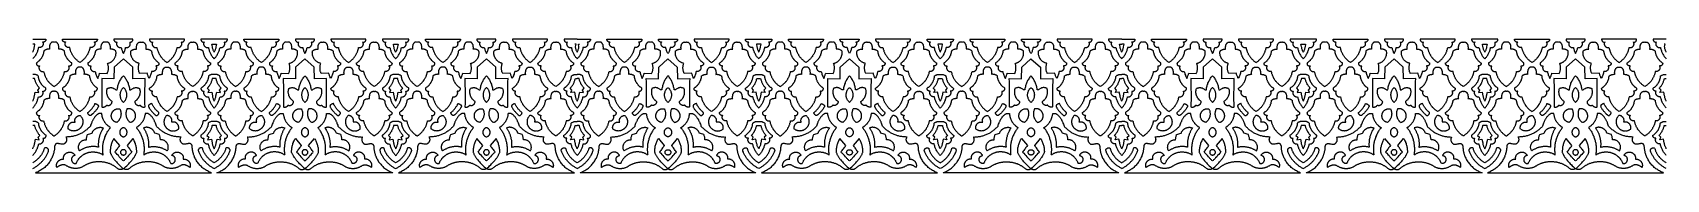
# Model space of a CAD drawing. Extents: x 50 to 3710, y -977 to -877.
# Drawn here: x 2490 to 3710, y -977 to -877 of the extents above; entities that cross this region are included whole.
import ezdxf

# ---------------------------------------------------------------- set-up
doc = ezdxf.new("R2010")
doc.units = 0
doc.layers.add('LAYER_1', color=18, linetype='CONTINUOUS')

msp = doc.modelspace()

# ---------------------------------------------------------------- linework, layer by layer
at = {"layer": 'LAYER_1'}
for points in [[(2490, -877.1), (2499.8, -877.1), (2499.8, -877.2), (2499.8, -877.3), (2499.8, -877.4), (2499.8, -877.6), (2499.8, -877.7), (2499.8, -877.8), (2499.7, -878), (2499.6, -878.2), (2499.5, -878.4), (2499.4, -878.6), (2499.2, -878.7), (2499, -878.9), (2498.9, -879), (2498.6, -879.1), (2498.4, -879.2), (2498.3, -879.2), (2498.2, -879.2), (2498.1, -879.2), (2498, -879.2), (2497.8, -879.2), (2497.7, -879.2), (2497.6, -879.2), (2497.5, -879.1), (2497.6, -879.3), (2497.7, -879.5), (2497.7, -879.7), (2497.8, -879.9), (2497.8, -880.2), (2497.9, -880.4), (2497.9, -880.6), (2497.9, -880.8), (2497.8, -881), (2497.8, -881.2), (2497.7, -881.4), (2497.7, -881.5), (2497.6, -881.7), (2497.5, -881.9), (2497.4, -882.1), (2497.3, -882.2), (2497.2, -882.4), (2497, -882.5), (2496.9, -882.7), (2496.7, -882.8), (2496.6, -882.9), (2496.4, -883), (2496.2, -883.1), (2496, -883.2), (2495.8, -883.3), (2495.6, -883.3), (2495.4, -883.4), (2495.2, -883.4), (2495, -883.4), (2494.8, -883.4), (2494.5, -883.4), (2494.3, -883.3), (2494.2, -883.9), (2494.1, -884.5), (2493.9, -885.1), (2493.7, -885.7), (2493.5, -886.2), (2493.3, -886.8), (2493, -887.4), (2492.8, -887.9), (2492.5, -888.4), (2492.2, -889), (2491.9, -889.5), (2491.5, -890), (2491.2, -890.5), (2490.8, -890.9), (2490.4, -891.4), (2490, -891.8)], [(2896.7, -877.1), (2886.9, -877.1), (2886.9, -877.2), (2886.9, -877.3), (2886.9, -877.4), (2886.9, -877.6), (2886.9, -877.7), (2886.9, -877.8), (2887, -878), (2887.1, -878.2), (2887.2, -878.4), (2887.3, -878.6), (2887.5, -878.7), (2887.6, -878.9), (2887.8, -879), (2888, -879.1), (2888.3, -879.2), (2888.4, -879.2), (2888.5, -879.2), (2888.6, -879.2), (2888.7, -879.2), (2888.8, -879.2), (2889, -879.2), (2889.1, -879.2), (2889.2, -879.1), (2889.1, -879.3), (2889, -879.5), (2888.9, -879.7), (2888.9, -879.9), (2888.9, -880.2), (2888.8, -880.4), (2888.8, -880.6), (2888.8, -880.8), (2888.9, -881), (2888.9, -881.2), (2889, -881.4), (2889, -881.5), (2889.1, -881.7), (2889.2, -881.9), (2889.3, -882.1), (2889.4, -882.2), (2889.5, -882.4), (2889.7, -882.5), (2889.8, -882.7), (2890, -882.8), (2890.1, -882.9), (2890.3, -883), (2890.5, -883.1), (2890.7, -883.2), (2890.9, -883.3), (2891.1, -883.3), (2891.3, -883.4), (2891.5, -883.4), (2891.7, -883.4), (2891.9, -883.4), (2892.1, -883.4), (2892.4, -883.3), (2892.5, -883.9), (2892.6, -884.5), (2892.8, -885.1), (2893, -885.7), (2893.2, -886.2), (2893.4, -886.8), (2893.6, -887.4), (2893.9, -887.9), (2894.2, -888.4), (2894.5, -889), (2894.8, -889.5), (2895.2, -890), (2895.5, -890.5), (2895.9, -890.9), (2896.3, -891.4), (2896.7, -891.8)], [(2896.7, -877.1), (2906.5, -877.1), (2906.5, -877.2), (2906.5, -877.3), (2906.5, -877.4), (2906.5, -877.6), (2906.5, -877.7), (2906.5, -877.8), (2906.4, -878), (2906.3, -878.2), (2906.2, -878.4), (2906.1, -878.6), (2905.9, -878.7), (2905.8, -878.9), (2905.6, -879), (2905.4, -879.1), (2905.1, -879.2), (2905, -879.2), (2904.9, -879.2), (2904.8, -879.2), (2904.7, -879.2), (2904.6, -879.2), (2904.4, -879.2), (2904.3, -879.2), (2904.2, -879.1), (2904.3, -879.3), (2904.4, -879.5), (2904.5, -879.7), (2904.5, -879.9), (2904.6, -880.2), (2904.6, -880.4), (2904.6, -880.6), (2904.6, -880.8), (2904.5, -881), (2904.5, -881.2), (2904.5, -881.4), (2904.4, -881.5), (2904.3, -881.7), (2904.2, -881.9), (2904.1, -882.1), (2904, -882.2), (2903.9, -882.4), (2903.7, -882.5), (2903.6, -882.7), (2903.4, -882.8), (2903.3, -882.9), (2903.1, -883), (2902.9, -883.1), (2902.7, -883.2), (2902.5, -883.3), (2902.3, -883.3), (2902.1, -883.4), (2901.9, -883.4), (2901.7, -883.4), (2901.5, -883.4), (2901.3, -883.4), (2901, -883.3), (2900.9, -883.9), (2900.8, -884.5), (2900.6, -885.1), (2900.4, -885.7), (2900.2, -886.2), (2900, -886.8), (2899.8, -887.4), (2899.5, -887.9), (2899.2, -888.4), (2898.9, -889), (2898.6, -889.5), (2898.2, -890), (2897.9, -890.5), (2897.5, -890.9), (2897.1, -891.4), (2896.7, -891.8)], [(3303.4, -877.1), (3293.6, -877.1), (3293.6, -877.2), (3293.6, -877.3), (3293.6, -877.4), (3293.6, -877.6), (3293.6, -877.7), (3293.6, -877.8), (3293.7, -878), (3293.8, -878.2), (3293.9, -878.4), (3294, -878.6), (3294.2, -878.7), (3294.4, -878.9), (3294.6, -879), (3294.8, -879.1), (3295, -879.2), (3295.1, -879.2), (3295.2, -879.2), (3295.3, -879.2), (3295.4, -879.2), (3295.6, -879.2), (3295.7, -879.2), (3295.8, -879.2), (3295.9, -879.1), (3295.8, -879.3), (3295.7, -879.5), (3295.7, -879.7), (3295.6, -879.9), (3295.6, -880.2), (3295.5, -880.4), (3295.5, -880.6), (3295.5, -880.8), (3295.6, -881), (3295.6, -881.2), (3295.7, -881.4), (3295.7, -881.5), (3295.8, -881.7), (3295.9, -881.9), (3296, -882.1), (3296.1, -882.2), (3296.2, -882.4), (3296.4, -882.5), (3296.5, -882.7), (3296.7, -882.8), (3296.8, -882.9), (3297, -883), (3297.2, -883.1), (3297.4, -883.2), (3297.6, -883.3), (3297.8, -883.3), (3298, -883.4), (3298.2, -883.4), (3298.4, -883.4), (3298.6, -883.4), (3298.9, -883.4), (3299.1, -883.3), (3299.2, -883.9), (3299.3, -884.5), (3299.5, -885.1), (3299.7, -885.7), (3299.9, -886.2), (3300.1, -886.8), (3300.4, -887.4), (3300.6, -887.9), (3300.9, -888.4), (3301.2, -889), (3301.5, -889.5), (3301.9, -890), (3302.2, -890.5), (3302.6, -890.9), (3303, -891.4), (3303.4, -891.8)], [(3303.4, -877.1), (3313.2, -877.1), (3313.2, -877.2), (3313.2, -877.3), (3313.2, -877.4), (3313.2, -877.6), (3313.2, -877.7), (3313.2, -877.8), (3313.1, -878), (3313.1, -878.2), (3312.9, -878.4), (3312.8, -878.6), (3312.6, -878.7), (3312.5, -878.9), (3312.3, -879), (3312.1, -879.1), (3311.9, -879.2), (3311.7, -879.2), (3311.6, -879.2), (3311.5, -879.2), (3311.4, -879.2), (3311.3, -879.2), (3311.1, -879.2), (3311, -879.2), (3310.9, -879.1), (3311, -879.3), (3311.1, -879.5), (3311.2, -879.7), (3311.2, -879.9), (3311.3, -880.2), (3311.3, -880.4), (3311.3, -880.6), (3311.3, -880.8), (3311.3, -881), (3311.2, -881.2), (3311.2, -881.4), (3311.1, -881.5), (3311, -881.7), (3310.9, -881.9), (3310.8, -882.1), (3310.7, -882.2), (3310.6, -882.4), (3310.4, -882.5), (3310.3, -882.7), (3310.1, -882.8), (3310, -882.9), (3309.8, -883), (3309.6, -883.1), (3309.4, -883.2), (3309.3, -883.3), (3309.1, -883.3), (3308.8, -883.4), (3308.6, -883.4), (3308.4, -883.4), (3308.2, -883.4), (3308, -883.4), (3307.7, -883.3), (3307.6, -883.9), (3307.5, -884.5), (3307.3, -885.1), (3307.1, -885.7), (3306.9, -886.2), (3306.7, -886.8), (3306.5, -887.4), (3306.2, -887.9), (3305.9, -888.4), (3305.6, -889), (3305.3, -889.5), (3305, -890), (3304.6, -890.5), (3304.2, -890.9), (3303.8, -891.4), (3303.4, -891.8)], [(3710.1, -877.1), (3700.3, -877.1), (3700.3, -877.2), (3700.3, -877.3), (3700.3, -877.4), (3700.3, -877.6), (3700.3, -877.7), (3700.3, -877.8), (3700.4, -878), (3700.5, -878.2), (3700.6, -878.4), (3700.7, -878.6), (3700.9, -878.7), (3701.1, -878.9), (3701.3, -879), (3701.5, -879.1), (3701.7, -879.2), (3701.8, -879.2), (3701.9, -879.2), (3702, -879.2), (3702.2, -879.2), (3702.3, -879.2), (3702.4, -879.2), (3702.5, -879.2), (3702.6, -879.1), (3702.5, -879.3), (3702.4, -879.5), (3702.4, -879.7), (3702.3, -879.9), (3702.3, -880.2), (3702.3, -880.4), (3702.3, -880.6), (3702.3, -880.8), (3702.3, -881), (3702.3, -881.2), (3702.4, -881.4), (3702.4, -881.5), (3702.5, -881.7), (3702.6, -881.9), (3702.7, -882.1), (3702.8, -882.2), (3703, -882.4), (3703.1, -882.5), (3703.2, -882.7), (3703.4, -882.8), (3703.6, -882.9), (3703.7, -883), (3703.9, -883.1), (3704.1, -883.2), (3704.3, -883.3), (3704.5, -883.3), (3704.7, -883.4), (3704.9, -883.4), (3705.1, -883.4), (3705.3, -883.4), (3705.6, -883.4), (3705.8, -883.3), (3705.9, -883.9), (3706.1, -884.5), (3706.2, -885.1), (3706.4, -885.7), (3706.6, -886.2), (3706.8, -886.8), (3707.1, -887.4), (3707.3, -887.9), (3707.6, -888.4), (3707.9, -889), (3708.2, -889.5), (3708.6, -890), (3708.9, -890.5), (3709.3, -890.9), (3709.7, -891.4), (3710.1, -891.8)], [(2490, -886.7), (2490.1, -886.6), (2490.3, -886.1), (2490.5, -885.7), (2490.7, -885.2), (2490.8, -884.7), (2491, -884.3), (2491.1, -883.8), (2491.2, -883.3), (2491.3, -882.7), (2491.7, -880.7), (2490, -880.7)], [(2896.7, -886.7), (2896.6, -886.6), (2896.4, -886.1), (2896.2, -885.7), (2896, -885.2), (2895.9, -884.7), (2895.7, -884.3), (2895.6, -883.8), (2895.5, -883.3), (2895.4, -882.7), (2895.8, -880.7), (2895, -880.7)], [(2896.7, -886.7), (2896.8, -886.6), (2897, -886.1), (2897.2, -885.7), (2897.4, -885.2), (2897.5, -884.7), (2897.7, -884.3), (2897.8, -883.8), (2897.9, -883.3), (2898, -882.7), (2897.6, -880.7), (2898.4, -880.7)], [(3303.4, -886.7), (3303.3, -886.6), (3303.1, -886.1), (3302.9, -885.7), (3302.7, -885.2), (3302.6, -884.7), (3302.4, -884.3), (3302.3, -883.8), (3302.2, -883.3), (3302.1, -882.7), (3301.7, -880.7), (3303.4, -880.7)], [(3303.4, -886.7), (3303.5, -886.6), (3303.7, -886.1), (3303.9, -885.7), (3304.1, -885.2), (3304.2, -884.7), (3304.4, -884.3), (3304.5, -883.8), (3304.7, -883.3), (3304.8, -882.7), (3305.2, -880.7), (3303.4, -880.7)], [(3710.1, -886.7), (3710.1, -886.6), (3709.8, -886.1), (3709.6, -885.7), (3709.5, -885.2), (3709.3, -884.7), (3709.1, -884.3), (3709, -883.8), (3708.9, -883.3), (3708.8, -882.7), (3709.3, -880.7), (3708.4, -880.7)], [(2490, -928.6), (2490.4, -928.1), (2490.8, -927.7), (2491.2, -927.2), (2491.5, -926.7), (2491.9, -926.2), (2492.2, -925.7), (2492.5, -925.2), (2492.8, -924.6), (2493, -924.1), (2493.3, -923.5), (2493.5, -923), (2493.7, -922.4), (2493.9, -921.8), (2494.1, -921.2), (2494.2, -920.7), (2494.3, -920.1), (2494.5, -920.1), (2494.8, -920.1), (2495, -920.1), (2495.2, -920.1), (2495.4, -920.1), (2495.6, -920.1), (2495.8, -920), (2496, -919.9), (2496.2, -919.9), (2496.4, -919.8), (2496.6, -919.7), (2496.7, -919.5), (2496.9, -919.4), (2497, -919.3), (2497.2, -919.1), (2497.3, -919), (2497.4, -918.8), (2497.5, -918.6), (2497.6, -918.5), (2497.7, -918.3), (2497.7, -918.1), (2497.8, -917.9), (2497.8, -917.7), (2497.9, -917.5), (2497.9, -917.3), (2497.9, -917.1), (2497.8, -916.9), (2497.8, -916.7), (2497.7, -916.5), (2497.7, -916.3), (2497.6, -916.1), (2497.5, -915.9), (2497.6, -915.9), (2497.7, -915.9), (2497.9, -915.9), (2498, -915.9), (2498.1, -915.9), (2498.2, -915.9), (2498.3, -915.9), (2498.5, -915.9), (2498.6, -915.8), (2498.7, -915.8), (2498.9, -915.7), (2499.1, -915.6), (2499.3, -915.4), (2499.4, -915.3), (2499.5, -915.1), (2499.7, -914.9), (2499.7, -914.8), (2499.7, -914.7), (2499.8, -914.6), (2499.8, -914.4), (2499.8, -914.3), (2499.8, -914.2), (2499.8, -914.1), (2499.8, -914), (2499.8, -913.8), (2499.8, -913.7), (2499.5, -913.5), (2499.2, -913.3), (2498.9, -913.1), (2498.6, -912.9), (2498.4, -912.7), (2498.1, -912.4), (2497.9, -912.2), (2497.6, -912), (2497.4, -911.7), (2497.1, -911.5), (2496.9, -911.2), (2496.7, -910.9), (2496.5, -910.6), (2496.3, -910.4), (2496.1, -910.1), (2495.9, -909.8), (2495.8, -909.5), (2495.6, -909.2), (2495.4, -908.9), (2495.3, -908.6), (2495.1, -908.3), (2495, -908), (2494.9, -907.7), (2494.8, -907.3), (2494.7, -907), (2494.6, -906.7), (2494.5, -906.3), (2494.4, -906), (2494.4, -905.7), (2494.3, -905.3), (2494.3, -905), (2494.2, -904.6), (2494, -904.5), (2493.8, -904.3), (2493.5, -904.1), (2493.3, -904), (2493, -903.9), (2492.8, -903.8), (2492.5, -903.7), (2492.2, -903.6), (2492, -903.5), (2491.7, -903.5), (2491.4, -903.4), (2491.1, -903.4), (2490.8, -903.4), (2490.6, -903.4), (2490.3, -903.4), (2490, -903.4)], [(2490, -923.4), (2490.1, -923.3), (2490.3, -922.8), (2490.5, -922.4), (2490.7, -921.9), (2490.8, -921.5), (2491, -921), (2491.1, -920.5), (2491.2, -920), (2491.3, -919.5), (2491.9, -916.7), (2494.7, -917.1), (2493.9, -915.3), (2495.2, -913.8), (2494.9, -913.4), (2494.5, -913), (2494.2, -912.6), (2493.9, -912.2), (2493.6, -911.8), (2493.3, -911.3), (2493, -910.9), (2492.8, -910.4), (2492.6, -910), (2492.4, -909.5), (2492.2, -909), (2492, -908.5), (2491.8, -908), (2491.7, -907.5), (2491.5, -907), (2491.4, -906.5), (2491.4, -906.5), (2491.1, -906.4), (2490.9, -906.4), (2490.6, -906.4), (2490, -906.4)], [(2896.7, -928.6), (2896.3, -928.1), (2895.9, -927.7), (2895.5, -927.2), (2895.2, -926.7), (2894.8, -926.2), (2894.5, -925.7), (2894.2, -925.2), (2893.9, -924.6), (2893.6, -924.1), (2893.4, -923.5), (2893.2, -923), (2893, -922.4), (2892.8, -921.8), (2892.6, -921.2), (2892.5, -920.7), (2892.4, -920.1), (2892.1, -920.1), (2891.9, -920.1), (2891.7, -920.1), (2891.5, -920.1), (2891.3, -920.1), (2891.1, -920.1), (2890.9, -920), (2890.7, -919.9), (2890.5, -919.9), (2890.3, -919.8), (2890.1, -919.7), (2890, -919.5), (2889.8, -919.4), (2889.7, -919.3), (2889.5, -919.1), (2889.4, -919), (2889.3, -918.8), (2889.2, -918.6), (2889.1, -918.5), (2889, -918.3), (2889, -918.1), (2888.9, -917.9), (2888.9, -917.7), (2888.8, -917.5), (2888.8, -917.3), (2888.8, -917.1), (2888.9, -916.9), (2888.9, -916.7), (2888.9, -916.5), (2889, -916.3), (2889.1, -916.1), (2889.2, -915.9), (2889.1, -915.9), (2889, -915.9), (2888.8, -915.9), (2888.7, -915.9), (2888.6, -915.9), (2888.5, -915.9), (2888.4, -915.9), (2888.2, -915.9), (2888.1, -915.8), (2888, -915.8), (2887.8, -915.7), (2887.6, -915.6), (2887.4, -915.4), (2887.3, -915.3), (2887.1, -915.1), (2887, -914.9), (2887, -914.8), (2886.9, -914.7), (2886.9, -914.6), (2886.9, -914.4), (2886.9, -914.3), (2886.9, -914.2), (2886.9, -914.1), (2886.9, -914), (2886.9, -913.8), (2886.9, -913.7), (2887.2, -913.5), (2887.5, -913.3), (2887.8, -913.1), (2888.1, -912.9), (2888.3, -912.7), (2888.6, -912.4), (2888.8, -912.2), (2889.1, -912), (2889.3, -911.7), (2889.5, -911.5), (2889.8, -911.2), (2890, -910.9), (2890.2, -910.6), (2890.4, -910.4), (2890.6, -910.1), (2890.8, -909.8), (2890.9, -909.5), (2891.1, -909.2), (2891.3, -908.9), (2891.4, -908.6), (2891.5, -908.3), (2891.7, -908), (2891.8, -907.7), (2891.9, -907.3), (2892, -907), (2892.1, -906.7), (2892.2, -906.3), (2892.3, -906), (2892.3, -905.7), (2892.4, -905.3), (2892.4, -905), (2892.5, -904.6), (2892.7, -904.5), (2892.9, -904.3), (2893.2, -904.1), (2893.4, -904), (2893.7, -903.9), (2893.9, -903.8), (2894.2, -903.7), (2894.5, -903.6), (2894.7, -903.5), (2895, -903.5), (2895.3, -903.4), (2895.6, -903.4), (2895.8, -903.4), (2896.1, -903.4), (2896.4, -903.4), (2896.7, -903.4)], [(2896.7, -923.4), (2896.6, -923.3), (2896.4, -922.8), (2896.2, -922.4), (2896, -921.9), (2895.9, -921.5), (2895.7, -921), (2895.6, -920.5), (2895.5, -920), (2895.4, -919.5), (2894.8, -916.7), (2892, -917.1), (2892.8, -915.3), (2891.5, -913.8), (2891.8, -913.4), (2892.2, -913), (2892.5, -912.6), (2892.8, -912.2), (2893.1, -911.8), (2893.4, -911.3), (2893.6, -910.9), (2893.9, -910.4), (2894.1, -910), (2894.3, -909.5), (2894.5, -909), (2894.7, -908.5), (2894.9, -908), (2895, -907.5), (2895.2, -907), (2895.3, -906.5), (2895.3, -906.5), (2895.6, -906.4), (2895.8, -906.4), (2896.1, -906.4), (2896.7, -906.4)], [(2896.7, -928.6), (2897.1, -928.1), (2897.5, -927.7), (2897.9, -927.2), (2898.2, -926.7), (2898.6, -926.2), (2898.9, -925.7), (2899.2, -925.2), (2899.5, -924.6), (2899.8, -924.1), (2900, -923.5), (2900.2, -923), (2900.4, -922.4), (2900.6, -921.8), (2900.8, -921.2), (2900.9, -920.7), (2901, -920.1), (2901.3, -920.1), (2901.5, -920.1), (2901.7, -920.1), (2901.9, -920.1), (2902.1, -920.1), (2902.3, -920.1), (2902.5, -920), (2902.7, -919.9), (2902.9, -919.9), (2903.1, -919.8), (2903.3, -919.7), (2903.4, -919.5), (2903.6, -919.4), (2903.7, -919.3), (2903.9, -919.1), (2904, -919), (2904.1, -918.8), (2904.2, -918.6), (2904.3, -918.5), (2904.4, -918.3), (2904.5, -918.1), (2904.5, -917.9), (2904.5, -917.7), (2904.6, -917.5), (2904.6, -917.3), (2904.6, -917.1), (2904.6, -916.9), (2904.5, -916.7), (2904.5, -916.5), (2904.4, -916.3), (2904.3, -916.1), (2904.2, -915.9), (2904.3, -915.9), (2904.4, -915.9), (2904.6, -915.9), (2904.7, -915.9), (2904.8, -915.9), (2904.9, -915.9), (2905, -915.9), (2905.2, -915.9), (2905.3, -915.8), (2905.4, -915.8), (2905.6, -915.7), (2905.8, -915.6), (2906, -915.4), (2906.1, -915.3), (2906.3, -915.1), (2906.4, -914.9), (2906.4, -914.8), (2906.5, -914.7), (2906.5, -914.6), (2906.5, -914.4), (2906.5, -914.3), (2906.5, -914.2), (2906.5, -914.1), (2906.5, -914), (2906.5, -913.8), (2906.5, -913.7), (2906.2, -913.5), (2905.9, -913.3), (2905.6, -913.1), (2905.3, -912.9), (2905.1, -912.7), (2904.8, -912.4), (2904.6, -912.2), (2904.3, -912), (2904.1, -911.7), (2903.9, -911.5), (2903.6, -911.2), (2903.4, -910.9), (2903.2, -910.6), (2903, -910.4), (2902.8, -910.1), (2902.6, -909.8), (2902.5, -909.5), (2902.3, -909.2), (2902.1, -908.9), (2902, -908.6), (2901.9, -908.3), (2901.7, -908), (2901.6, -907.7), (2901.5, -907.3), (2901.4, -907), (2901.3, -906.7), (2901.2, -906.3), (2901.1, -906), (2901.1, -905.7), (2901, -905.3), (2901, -905), (2900.9, -904.6), (2900.7, -904.5), (2900.5, -904.3), (2900.2, -904.1), (2900, -904), (2899.7, -903.9), (2899.5, -903.8), (2899.2, -903.7), (2898.9, -903.6), (2898.7, -903.5), (2898.4, -903.5), (2898.1, -903.4), (2897.8, -903.4), (2897.6, -903.4), (2897.3, -903.4), (2897, -903.4), (2896.7, -903.4)], [(2896.7, -923.4), (2896.8, -923.3), (2897, -922.8), (2897.2, -922.4), (2897.4, -921.9), (2897.5, -921.5), (2897.7, -921), (2897.8, -920.5), (2897.9, -920), (2898, -919.5), (2898.6, -916.7), (2901.4, -917.1), (2900.6, -915.3), (2901.9, -913.8), (2901.6, -913.4), (2901.2, -913), (2900.9, -912.6), (2900.6, -912.2), (2900.3, -911.8), (2900, -911.3), (2899.8, -910.9), (2899.5, -910.4), (2899.3, -910), (2899.1, -909.5), (2898.9, -909), (2898.7, -908.5), (2898.5, -908), (2898.4, -907.5), (2898.2, -907), (2898.1, -906.5), (2898.1, -906.5), (2897.8, -906.4), (2897.6, -906.4), (2897.3, -906.4), (2896.7, -906.4)], [(3303.4, -928.6), (3303, -928.1), (3302.6, -927.7), (3302.2, -927.2), (3301.9, -926.7), (3301.5, -926.2), (3301.2, -925.7), (3300.9, -925.2), (3300.6, -924.6), (3300.4, -924.1), (3300.1, -923.5), (3299.9, -923), (3299.7, -922.4), (3299.5, -921.8), (3299.3, -921.2), (3299.2, -920.7), (3299.1, -920.1), (3298.9, -920.1), (3298.6, -920.1), (3298.4, -920.1), (3298.2, -920.1), (3298, -920.1), (3297.8, -920.1), (3297.6, -920), (3297.4, -919.9), (3297.2, -919.9), (3297, -919.8), (3296.8, -919.7), (3296.7, -919.5), (3296.5, -919.4), (3296.4, -919.3), (3296.2, -919.1), (3296.1, -919), (3296, -918.8), (3295.9, -918.6), (3295.8, -918.5), (3295.7, -918.3), (3295.7, -918.1), (3295.6, -917.9), (3295.6, -917.7), (3295.5, -917.5), (3295.5, -917.3), (3295.5, -917.1), (3295.6, -916.9), (3295.6, -916.7), (3295.7, -916.5), (3295.7, -916.3), (3295.8, -916.1), (3295.9, -915.9), (3295.8, -915.9), (3295.7, -915.9), (3295.6, -915.9), (3295.4, -915.9), (3295.3, -915.9), (3295.2, -915.9), (3295.1, -915.9), (3295, -915.9), (3294.8, -915.8), (3294.7, -915.8), (3294.5, -915.7), (3294.3, -915.6), (3294.1, -915.4), (3294, -915.3), (3293.9, -915.1), (3293.7, -914.9), (3293.7, -914.8), (3293.7, -914.7), (3293.6, -914.6), (3293.6, -914.4), (3293.6, -914.3), (3293.6, -914.2), (3293.6, -914.1), (3293.6, -914), (3293.6, -913.8), (3293.6, -913.7), (3293.9, -913.5), (3294.2, -913.3), (3294.5, -913.1), (3294.8, -912.9), (3295, -912.7), (3295.3, -912.4), (3295.6, -912.2), (3295.8, -912), (3296, -911.7), (3296.3, -911.5), (3296.5, -911.2), (3296.7, -910.9), (3296.9, -910.6), (3297.1, -910.4), (3297.3, -910.1), (3297.5, -909.8), (3297.6, -909.5), (3297.8, -909.2), (3298, -908.9), (3298.1, -908.6), (3298.3, -908.3), (3298.4, -908), (3298.5, -907.7), (3298.6, -907.3), (3298.7, -907), (3298.8, -906.7), (3298.9, -906.3), (3299, -906), (3299, -905.7), (3299.1, -905.3), (3299.1, -905), (3299.2, -904.6), (3299.4, -904.5), (3299.6, -904.3), (3299.9, -904.1), (3300.1, -904), (3300.4, -903.9), (3300.6, -903.8), (3300.9, -903.7), (3301.2, -903.6), (3301.4, -903.5), (3301.7, -903.5), (3302, -903.4), (3302.3, -903.4), (3302.6, -903.4), (3302.8, -903.4), (3303.1, -903.4), (3303.4, -903.4)], [(3303.4, -923.4), (3303.3, -923.3), (3303.1, -922.8), (3302.9, -922.4), (3302.7, -921.9), (3302.6, -921.5), (3302.4, -921), (3302.3, -920.5), (3302.2, -920), (3302.1, -919.5), (3301.5, -916.7), (3298.7, -917.1), (3299.5, -915.3), (3298.2, -913.8), (3298.5, -913.4), (3298.9, -913), (3299.2, -912.6), (3299.5, -912.2), (3299.8, -911.8), (3300.1, -911.3), (3300.4, -910.9), (3300.6, -910.4), (3300.8, -910), (3301, -909.5), (3301.2, -909), (3301.4, -908.5), (3301.6, -908), (3301.7, -907.5), (3301.9, -907), (3302, -906.5), (3302, -906.5), (3302.3, -906.4), (3302.6, -906.4), (3302.8, -906.4), (3303.4, -906.4)], [(3303.4, -928.6), (3303.8, -928.1), (3304.2, -927.7), (3304.6, -927.2), (3305, -926.7), (3305.3, -926.2), (3305.6, -925.7), (3305.9, -925.2), (3306.2, -924.6), (3306.5, -924.1), (3306.7, -923.5), (3306.9, -923), (3307.1, -922.4), (3307.3, -921.8), (3307.5, -921.2), (3307.6, -920.7), (3307.7, -920.1), (3308, -920.1), (3308.2, -920.1), (3308.4, -920.1), (3308.6, -920.1), (3308.8, -920.1), (3309.1, -920.1), (3309.3, -920), (3309.4, -919.9), (3309.6, -919.9), (3309.8, -919.8), (3310, -919.7), (3310.1, -919.5), (3310.3, -919.4), (3310.4, -919.3), (3310.6, -919.1), (3310.7, -919), (3310.8, -918.8), (3310.9, -918.6), (3311, -918.5), (3311.1, -918.3), (3311.2, -918.1), (3311.2, -917.9), (3311.3, -917.7), (3311.3, -917.5), (3311.3, -917.3), (3311.3, -917.1), (3311.3, -916.9), (3311.2, -916.7), (3311.2, -916.5), (3311.1, -916.3), (3311, -916.1), (3310.9, -915.9), (3311, -915.9), (3311.2, -915.9), (3311.3, -915.9), (3311.4, -915.9), (3311.5, -915.9), (3311.6, -915.9), (3311.8, -915.9), (3311.9, -915.9), (3312, -915.8), (3312.1, -915.8), (3312.3, -915.7), (3312.5, -915.6), (3312.7, -915.4), (3312.8, -915.3), (3313, -915.1), (3313.1, -914.9), (3313.1, -914.8), (3313.2, -914.7), (3313.2, -914.6), (3313.2, -914.4), (3313.2, -914.3), (3313.2, -914.2), (3313.2, -914.1), (3313.2, -914), (3313.2, -913.8), (3313.2, -913.7), (3312.9, -913.5), (3312.6, -913.3), (3312.3, -913.1), (3312.1, -912.9), (3311.8, -912.7), (3311.5, -912.4), (3311.3, -912.2), (3311, -912), (3310.8, -911.7), (3310.6, -911.5), (3310.3, -911.2), (3310.1, -910.9), (3309.9, -910.6), (3309.7, -910.4), (3309.5, -910.1), (3309.4, -909.8), (3309.2, -909.5), (3309, -909.2), (3308.9, -908.9), (3308.7, -908.6), (3308.6, -908.3), (3308.4, -908), (3308.3, -907.7), (3308.2, -907.3), (3308.1, -907), (3308, -906.7), (3307.9, -906.3), (3307.9, -906), (3307.8, -905.7), (3307.7, -905.3), (3307.7, -905), (3307.6, -904.6), (3307.4, -904.5), (3307.2, -904.3), (3306.9, -904.1), (3306.7, -904), (3306.4, -903.9), (3306.2, -903.8), (3305.9, -903.7), (3305.7, -903.6), (3305.4, -903.5), (3305.1, -903.5), (3304.8, -903.4), (3304.6, -903.4), (3304.3, -903.4), (3304, -903.4), (3303.7, -903.4), (3303.4, -903.4)], [(3303.4, -923.4), (3303.5, -923.3), (3303.7, -922.8), (3303.9, -922.4), (3304.1, -921.9), (3304.2, -921.5), (3304.4, -921), (3304.5, -920.5), (3304.7, -920), (3304.8, -919.5), (3305.3, -916.7), (3308.1, -917.1), (3307.3, -915.3), (3308.6, -913.8), (3308.3, -913.4), (3308, -913), (3307.6, -912.6), (3307.3, -912.2), (3307, -911.8), (3306.7, -911.3), (3306.5, -910.9), (3306.2, -910.4), (3306, -910), (3305.8, -909.5), (3305.6, -909), (3305.4, -908.5), (3305.2, -908), (3305.1, -907.5), (3305, -907), (3304.8, -906.5), (3304.8, -906.5), (3304.5, -906.4), (3304.3, -906.4), (3304, -906.4), (3303.4, -906.4)], [(3710.1, -928.6), (3709.7, -928.1), (3709.3, -927.7), (3708.9, -927.2), (3708.6, -926.7), (3708.2, -926.2), (3707.9, -925.7), (3707.6, -925.2), (3707.3, -924.6), (3707.1, -924.1), (3706.8, -923.5), (3706.6, -923), (3706.4, -922.4), (3706.2, -921.8), (3706.1, -921.2), (3705.9, -920.7), (3705.8, -920.1), (3705.6, -920.1), (3705.3, -920.1), (3705.1, -920.1), (3704.9, -920.1), (3704.7, -920.1), (3704.5, -920.1), (3704.3, -920), (3704.1, -919.9), (3703.9, -919.9), (3703.7, -919.8), (3703.6, -919.7), (3703.4, -919.5), (3703.2, -919.4), (3703.1, -919.3), (3703, -919.1), (3702.8, -919), (3702.7, -918.8), (3702.6, -918.6), (3702.5, -918.5), (3702.4, -918.3), (3702.4, -918.1), (3702.3, -917.9), (3702.3, -917.7), (3702.3, -917.5), (3702.3, -917.3), (3702.3, -917.1), (3702.3, -916.9), (3702.3, -916.7), (3702.4, -916.5), (3702.4, -916.3), (3702.5, -916.1), (3702.6, -915.9), (3702.5, -915.9), (3702.4, -915.9), (3702.3, -915.9), (3702.1, -915.9), (3702, -915.9), (3701.9, -915.9), (3701.8, -915.9), (3701.7, -915.9), (3701.6, -915.8), (3701.4, -915.8), (3701.2, -915.7), (3701, -915.6), (3700.9, -915.4), (3700.7, -915.3), (3700.6, -915.1), (3700.5, -914.9), (3700.4, -914.8), (3700.4, -914.7), (3700.3, -914.6), (3700.3, -914.4), (3700.3, -914.3), (3700.3, -914.2), (3700.3, -914.1), (3700.3, -914), (3700.3, -913.8), (3700.4, -913.7), (3700.6, -913.5), (3700.9, -913.3), (3701.2, -913.1), (3701.5, -912.9), (3701.8, -912.7), (3702, -912.4), (3702.3, -912.2), (3702.5, -912), (3702.7, -911.7), (3703, -911.5), (3703.2, -911.2), (3703.4, -910.9), (3703.6, -910.6), (3703.8, -910.4), (3704, -910.1), (3704.2, -909.8), (3704.4, -909.5), (3704.5, -909.2), (3704.7, -908.9), (3704.8, -908.6), (3705, -908.3), (3705.1, -908), (3705.2, -907.7), (3705.3, -907.3), (3705.4, -907), (3705.5, -906.7), (3705.6, -906.3), (3705.7, -906), (3705.8, -905.7), (3705.8, -905.3), (3705.9, -905), (3705.9, -904.6), (3706.1, -904.5), (3706.4, -904.3), (3706.6, -904.1), (3706.8, -904), (3707.1, -903.9), (3707.4, -903.8), (3707.6, -903.7), (3707.9, -903.6), (3708.2, -903.5), (3708.4, -903.5), (3708.7, -903.4), (3709, -903.4), (3709.3, -903.4), (3709.6, -903.4), (3709.8, -903.4), (3710.1, -903.4)], [(3710.1, -923.4), (3710.1, -923.3), (3709.8, -922.8), (3709.6, -922.4), (3709.5, -921.9), (3709.3, -921.5), (3709.1, -921), (3709, -920.5), (3708.9, -920), (3708.8, -919.5), (3708.2, -916.7), (3705.4, -917.1), (3706.2, -915.3), (3704.9, -913.8), (3705.3, -913.4), (3705.6, -913), (3705.9, -912.6), (3706.2, -912.2), (3706.5, -911.8), (3706.8, -911.3), (3707.1, -910.9), (3707.3, -910.4), (3707.5, -910), (3707.8, -909.5), (3708, -909), (3708.1, -908.5), (3708.3, -908), (3708.5, -907.5), (3708.6, -907), (3708.7, -906.5), (3708.8, -906.5), (3709, -906.4), (3709.3, -906.4), (3709.5, -906.4), (3710.1, -906.4)], [(2490, -964), (2490.4, -963.6), (2490.8, -963.1), (2491.2, -962.6), (2491.6, -962.1), (2492, -961.6), (2492.3, -961.1), (2492.6, -960.6), (2492.9, -960), (2493.2, -959.5), (2493.5, -958.9), (2493.7, -958.3), (2493.9, -957.7), (2494.1, -957.1), (2494.3, -956.5), (2494.4, -955.9), (2494.5, -955.3), (2494.8, -955.4), (2495, -955.4), (2495.2, -955.4), (2495.4, -955.4), (2495.6, -955.4), (2495.8, -955.3), (2496, -955.3), (2496.2, -955.2), (2496.4, -955.1), (2496.6, -955), (2496.8, -954.9), (2496.9, -954.8), (2497.1, -954.7), (2497.2, -954.5), (2497.4, -954.4), (2497.5, -954.2), (2497.6, -954.1), (2497.7, -953.9), (2497.8, -953.7), (2497.9, -953.5), (2497.9, -953.3), (2498, -953.2), (2498, -953), (2498.1, -952.8), (2498.1, -952.6), (2498.1, -952.3), (2498, -952.1), (2498, -951.9), (2498, -951.7), (2497.9, -951.5), (2497.8, -951.3), (2497.7, -951.1), (2497.8, -951.1), (2497.9, -951.2), (2498.1, -951.2), (2498.2, -951.2), (2498.3, -951.2), (2498.4, -951.2), (2498.5, -951.2), (2498.7, -951.1), (2498.8, -951.1), (2498.9, -951.1), (2499.1, -951), (2499.3, -950.8), (2499.5, -950.7), (2499.6, -950.5), (2499.8, -950.3), (2499.9, -950.1), (2499.9, -950), (2500, -949.9), (2500, -949.8), (2500, -949.7), (2500, -949.6), (2500, -949.5), (2500, -949.3), (2500, -949.2), (2500, -949.1), (2500, -949), (2499.7, -948.8), (2499.4, -948.6), (2499.1, -948.4), (2498.8, -948.1), (2498.6, -947.9), (2498.3, -947.7), (2498.1, -947.5), (2497.8, -947.2), (2497.6, -947), (2497.4, -946.7), (2497.1, -946.4), (2496.9, -946.2), (2496.7, -945.9), (2496.5, -945.6), (2496.3, -945.3), (2496.1, -945.1), (2496, -944.8), (2495.8, -944.5), (2495.6, -944.2), (2495.5, -943.9), (2495.4, -943.5), (2495.2, -943.2), (2495.1, -942.9), (2495, -942.6), (2494.9, -942.3), (2494.8, -941.9), (2494.7, -941.6), (2494.6, -941.3), (2494.6, -940.9), (2494.5, -940.6), (2494.5, -940.2), (2494.4, -939.9), (2494.2, -939.7), (2493.9, -939.5), (2493.7, -939.4), (2493.4, -939.3), (2493.2, -939.1), (2492.9, -939), (2492.6, -938.9), (2492.3, -938.8), (2492, -938.8), (2491.8, -938.7), (2491.5, -938.7), (2491.2, -938.6), (2490.9, -938.6), (2490.6, -938.6), (2490.3, -938.6), (2490, -938.6)], [(2896.7, -964), (2896.3, -963.6), (2895.8, -963.1), (2895.5, -962.6), (2895.1, -962.1), (2894.7, -961.6), (2894.4, -961.1), (2894.1, -960.6), (2893.8, -960), (2893.5, -959.5), (2893.2, -958.9), (2893, -958.3), (2892.8, -957.7), (2892.6, -957.1), (2892.4, -956.5), (2892.3, -955.9), (2892.2, -955.3), (2891.9, -955.4), (2891.7, -955.4), (2891.5, -955.4), (2891.3, -955.4), (2891.1, -955.4), (2890.9, -955.3), (2890.7, -955.3), (2890.5, -955.2), (2890.3, -955.1), (2890.1, -955), (2889.9, -954.9), (2889.8, -954.8), (2889.6, -954.7), (2889.5, -954.5), (2889.3, -954.4), (2889.2, -954.2), (2889.1, -954.1), (2889, -953.9), (2888.9, -953.7), (2888.8, -953.5), (2888.7, -953.3), (2888.7, -953.2), (2888.7, -953), (2888.6, -952.8), (2888.6, -952.6), (2888.6, -952.3), (2888.6, -952.1), (2888.7, -951.9), (2888.7, -951.7), (2888.8, -951.5), (2888.9, -951.3), (2889, -951.1), (2888.9, -951.1), (2888.8, -951.2), (2888.6, -951.2), (2888.5, -951.2), (2888.4, -951.2), (2888.3, -951.2), (2888.1, -951.2), (2888, -951.1), (2887.9, -951.1), (2887.8, -951.1), (2887.6, -951), (2887.4, -950.8), (2887.2, -950.7), (2887.1, -950.5), (2886.9, -950.3), (2886.8, -950.1), (2886.8, -950), (2886.7, -949.9), (2886.7, -949.8), (2886.7, -949.7), (2886.7, -949.6), (2886.7, -949.5), (2886.7, -949.3), (2886.7, -949.2), (2886.7, -949.1), (2886.7, -949), (2887, -948.8), (2887.3, -948.6), (2887.6, -948.4), (2887.9, -948.1), (2888.1, -947.9), (2888.4, -947.7), (2888.6, -947.5), (2888.9, -947.2), (2889.1, -947), (2889.3, -946.7), (2889.6, -946.4), (2889.8, -946.2), (2890, -945.9), (2890.2, -945.6), (2890.4, -945.3), (2890.6, -945.1), (2890.7, -944.8), (2890.9, -944.5), (2891, -944.2), (2891.2, -943.9), (2891.3, -943.5), (2891.5, -943.2), (2891.6, -942.9), (2891.7, -942.6), (2891.8, -942.3), (2891.9, -941.9), (2892, -941.6), (2892.1, -941.3), (2892.1, -940.9), (2892.2, -940.6), (2892.2, -940.2), (2892.3, -939.9), (2892.5, -939.7), (2892.7, -939.5), (2893, -939.4), (2893.3, -939.3), (2893.5, -939.1), (2893.8, -939), (2894.1, -938.9), (2894.4, -938.8), (2894.6, -938.8), (2894.9, -938.7), (2895.2, -938.7), (2895.5, -938.6), (2895.8, -938.6), (2896.1, -938.6), (2896.4, -938.6), (2896.7, -938.6)], [(2896.7, -964), (2897.1, -963.6), (2897.6, -963.1), (2898, -962.6), (2898.3, -962.1), (2898.7, -961.6), (2899, -961.1), (2899.3, -960.6), (2899.6, -960), (2899.9, -959.5), (2900.2, -958.9), (2900.4, -958.3), (2900.6, -957.7), (2900.8, -957.1), (2901, -956.5), (2901.1, -955.9), (2901.2, -955.3), (2901.5, -955.4), (2901.7, -955.4), (2901.9, -955.4), (2902.1, -955.4), (2902.3, -955.4), (2902.6, -955.3), (2902.8, -955.3), (2902.9, -955.2), (2903.1, -955.1), (2903.3, -955), (2903.5, -954.9), (2903.6, -954.8), (2903.8, -954.7), (2903.9, -954.5), (2904.1, -954.4), (2904.2, -954.2), (2904.3, -954.1), (2904.4, -953.9), (2904.5, -953.7), (2904.6, -953.5), (2904.7, -953.3), (2904.7, -953.2), (2904.8, -953), (2904.8, -952.8), (2904.8, -952.6), (2904.8, -952.3), (2904.8, -952.1), (2904.7, -951.9), (2904.7, -951.7), (2904.6, -951.5), (2904.5, -951.3), (2904.4, -951.1), (2904.5, -951.1), (2904.7, -951.2), (2904.8, -951.2), (2904.9, -951.2), (2905, -951.2), (2905.1, -951.2), (2905.3, -951.2), (2905.4, -951.1), (2905.5, -951.1), (2905.6, -951.1), (2905.8, -951), (2906, -950.8), (2906.2, -950.7), (2906.3, -950.5), (2906.5, -950.3), (2906.6, -950.1), (2906.6, -950), (2906.7, -949.9), (2906.7, -949.8), (2906.7, -949.7), (2906.7, -949.6), (2906.7, -949.5), (2906.7, -949.3), (2906.7, -949.2), (2906.7, -949.1), (2906.7, -949), (2906.4, -948.8), (2906.1, -948.6), (2905.8, -948.4), (2905.6, -948.1), (2905.3, -947.9), (2905, -947.7), (2904.8, -947.5), (2904.5, -947.2), (2904.3, -947), (2904.1, -946.7), (2903.8, -946.4), (2903.6, -946.2), (2903.4, -945.9), (2903.2, -945.6), (2903, -945.3), (2902.9, -945.1), (2902.7, -944.8), (2902.5, -944.5), (2902.4, -944.2), (2902.2, -943.9), (2902.1, -943.5), (2901.9, -943.2), (2901.8, -942.9), (2901.7, -942.6), (2901.6, -942.3), (2901.5, -941.9), (2901.4, -941.6), (2901.3, -941.3), (2901.3, -940.9), (2901.2, -940.6), (2901.2, -940.2), (2901.1, -939.9), (2900.9, -939.7), (2900.7, -939.5), (2900.4, -939.4), (2900.1, -939.3), (2899.9, -939.1), (2899.6, -939), (2899.3, -938.9), (2899, -938.8), (2898.8, -938.8), (2898.5, -938.7), (2898.2, -938.7), (2897.9, -938.6), (2897.6, -938.6), (2897.3, -938.6), (2897, -938.6), (2896.7, -938.6)], [(3303.4, -964), (3303, -963.6), (3302.6, -963.1), (3302.2, -962.6), (3301.8, -962.1), (3301.4, -961.6), (3301.1, -961.1), (3300.8, -960.6), (3300.5, -960), (3300.2, -959.5), (3300, -958.9), (3299.7, -958.3), (3299.5, -957.7), (3299.3, -957.1), (3299.1, -956.5), (3299, -955.9), (3298.9, -955.3), (3298.6, -955.4), (3298.4, -955.4), (3298.2, -955.4), (3298, -955.4), (3297.8, -955.4), (3297.6, -955.3), (3297.4, -955.3), (3297.2, -955.2), (3297, -955.1), (3296.8, -955), (3296.6, -954.9), (3296.5, -954.8), (3296.3, -954.7), (3296.2, -954.5), (3296, -954.4), (3295.9, -954.2), (3295.8, -954.1), (3295.7, -953.9), (3295.6, -953.7), (3295.5, -953.5), (3295.5, -953.3), (3295.4, -953.2), (3295.4, -953), (3295.3, -952.8), (3295.3, -952.6), (3295.3, -952.3), (3295.4, -952.1), (3295.4, -951.9), (3295.4, -951.7), (3295.5, -951.5), (3295.6, -951.3), (3295.7, -951.1), (3295.6, -951.1), (3295.5, -951.2), (3295.3, -951.2), (3295.2, -951.2), (3295.1, -951.2), (3295, -951.2), (3294.9, -951.2), (3294.7, -951.1), (3294.6, -951.1), (3294.5, -951.1), (3294.3, -951), (3294.1, -950.8), (3293.9, -950.7), (3293.8, -950.5), (3293.6, -950.3), (3293.5, -950.1), (3293.5, -950), (3293.5, -949.9), (3293.4, -949.8), (3293.4, -949.7), (3293.4, -949.6), (3293.4, -949.5), (3293.4, -949.3), (3293.4, -949.2), (3293.4, -949.1), (3293.4, -949), (3293.7, -948.8), (3294, -948.6), (3294.3, -948.4), (3294.6, -948.1), (3294.8, -947.9), (3295.1, -947.7), (3295.3, -947.5), (3295.6, -947.2), (3295.8, -947), (3296.1, -946.7), (3296.3, -946.4), (3296.5, -946.2), (3296.7, -945.9), (3296.9, -945.6), (3297.1, -945.3), (3297.3, -945.1), (3297.4, -944.8), (3297.6, -944.5), (3297.8, -944.2), (3297.9, -943.9), (3298, -943.5), (3298.2, -943.2), (3298.3, -942.9), (3298.4, -942.6), (3298.5, -942.3), (3298.6, -941.9), (3298.7, -941.6), (3298.8, -941.3), (3298.8, -940.9), (3298.9, -940.6), (3298.9, -940.2), (3299, -939.9), (3299.2, -939.7), (3299.5, -939.5), (3299.7, -939.4), (3300, -939.3), (3300.2, -939.1), (3300.5, -939), (3300.8, -938.9), (3301.1, -938.8), (3301.4, -938.8), (3301.6, -938.7), (3301.9, -938.7), (3302.2, -938.6), (3302.5, -938.6), (3302.8, -938.6), (3303.1, -938.6), (3303.4, -938.6)], [(3303.4, -964), (3303.9, -963.6), (3304.3, -963.1), (3304.7, -962.6), (3305, -962.1), (3305.4, -961.6), (3305.7, -961.1), (3306.1, -960.6), (3306.3, -960), (3306.6, -959.5), (3306.9, -958.9), (3307.1, -958.3), (3307.3, -957.7), (3307.5, -957.1), (3307.7, -956.5), (3307.8, -955.9), (3308, -955.3), (3308.2, -955.4), (3308.4, -955.4), (3308.6, -955.4), (3308.8, -955.4), (3309.1, -955.4), (3309.3, -955.3), (3309.5, -955.3), (3309.7, -955.2), (3309.8, -955.1), (3310, -955), (3310.2, -954.9), (3310.4, -954.8), (3310.5, -954.7), (3310.7, -954.5), (3310.8, -954.4), (3310.9, -954.2), (3311, -954.1), (3311.1, -953.9), (3311.2, -953.7), (3311.3, -953.5), (3311.4, -953.3), (3311.4, -953.2), (3311.5, -953), (3311.5, -952.8), (3311.5, -952.6), (3311.5, -952.3), (3311.5, -952.1), (3311.4, -951.9), (3311.4, -951.7), (3311.3, -951.5), (3311.2, -951.3), (3311.1, -951.1), (3311.2, -951.1), (3311.4, -951.2), (3311.5, -951.2), (3311.6, -951.2), (3311.7, -951.2), (3311.9, -951.2), (3312, -951.2), (3312.1, -951.1), (3312.2, -951.1), (3312.3, -951.1), (3312.5, -951), (3312.7, -950.8), (3312.9, -950.7), (3313.1, -950.5), (3313.2, -950.3), (3313.3, -950.1), (3313.3, -950), (3313.4, -949.9), (3313.4, -949.8), (3313.4, -949.7), (3313.5, -949.6), (3313.5, -949.5), (3313.5, -949.3), (3313.4, -949.2), (3313.4, -949.1), (3313.4, -949), (3313.1, -948.8), (3312.8, -948.6), (3312.5, -948.4), (3312.3, -948.1), (3312, -947.9), (3311.7, -947.7), (3311.5, -947.5), (3311.2, -947.2), (3311, -947), (3310.8, -946.7), (3310.6, -946.4), (3310.3, -946.2), (3310.1, -945.9), (3309.9, -945.6), (3309.7, -945.3), (3309.6, -945.1), (3309.4, -944.8), (3309.2, -944.5), (3309.1, -944.2), (3308.9, -943.9), (3308.8, -943.5), (3308.7, -943.2), (3308.5, -942.9), (3308.4, -942.6), (3308.3, -942.3), (3308.2, -941.9), (3308.1, -941.6), (3308.1, -941.3), (3308, -940.9), (3307.9, -940.6), (3307.9, -940.2), (3307.9, -939.9), (3307.6, -939.7), (3307.4, -939.5), (3307.1, -939.4), (3306.9, -939.3), (3306.6, -939.1), (3306.3, -939), (3306, -938.9), (3305.8, -938.8), (3305.5, -938.8), (3305.2, -938.7), (3304.9, -938.7), (3304.6, -938.6), (3304.3, -938.6), (3304, -938.6), (3303.7, -938.6), (3303.4, -938.6)], [(3710.1, -964), (3709.7, -963.6), (3709.3, -963.1), (3708.9, -962.6), (3708.5, -962.1), (3708.1, -961.6), (3707.8, -961.1), (3707.5, -960.6), (3707.2, -960), (3706.9, -959.5), (3706.7, -958.9), (3706.4, -958.3), (3706.2, -957.7), (3706, -957.1), (3705.9, -956.5), (3705.7, -955.9), (3705.6, -955.3), (3705.4, -955.4), (3705.1, -955.4), (3704.9, -955.4), (3704.7, -955.4), (3704.5, -955.4), (3704.3, -955.3), (3704.1, -955.3), (3703.9, -955.2), (3703.7, -955.1), (3703.5, -955), (3703.3, -954.9), (3703.2, -954.8), (3703, -954.7), (3702.9, -954.5), (3702.7, -954.4), (3702.6, -954.2), (3702.5, -954.1), (3702.4, -953.9), (3702.3, -953.7), (3702.2, -953.5), (3702.2, -953.3), (3702.1, -953.2), (3702.1, -953), (3702.1, -952.8), (3702, -952.6), (3702, -952.3), (3702.1, -952.1), (3702.1, -951.9), (3702.2, -951.7), (3702.2, -951.5), (3702.3, -951.3), (3702.4, -951.1), (3702.3, -951.1), (3702.2, -951.2), (3702.1, -951.2), (3701.9, -951.2), (3701.8, -951.2), (3701.7, -951.2), (3701.6, -951.2), (3701.5, -951.1), (3701.3, -951.1), (3701.2, -951.1), (3701, -951), (3700.8, -950.8), (3700.7, -950.7), (3700.5, -950.5), (3700.4, -950.3), (3700.2, -950.1), (3700.2, -950), (3700.2, -949.9), (3700.1, -949.8), (3700.1, -949.7), (3700.1, -949.6), (3700.1, -949.5), (3700.1, -949.3), (3700.1, -949.2), (3700.1, -949.1), (3700.1, -949), (3700.4, -948.8), (3700.7, -948.6), (3701, -948.4), (3701.3, -948.1), (3701.5, -947.9), (3701.8, -947.7), (3702.1, -947.5), (3702.3, -947.2), (3702.5, -947), (3702.8, -946.7), (3703, -946.4), (3703.2, -946.2), (3703.4, -945.9), (3703.6, -945.6), (3703.8, -945.3), (3704, -945.1), (3704.2, -944.8), (3704.3, -944.5), (3704.5, -944.2), (3704.6, -943.9), (3704.8, -943.5), (3704.9, -943.2), (3705, -942.9), (3705.1, -942.6), (3705.2, -942.3), (3705.3, -941.9), (3705.4, -941.6), (3705.5, -941.3), (3705.5, -940.9), (3705.6, -940.6), (3705.6, -940.2), (3705.7, -939.9), (3705.9, -939.7), (3706.2, -939.5), (3706.4, -939.4), (3706.7, -939.3), (3707, -939.1), (3707.2, -939), (3707.5, -938.9), (3707.8, -938.8), (3708.1, -938.8), (3708.4, -938.7), (3708.6, -938.7), (3708.9, -938.6), (3709.2, -938.6), (3709.5, -938.6), (3709.8, -938.6), (3710.1, -938.6)], [(2490, -959.1), (2490.2, -958.7), (2490.4, -958.2), (2490.6, -957.7), (2490.8, -957.3), (2491, -956.8), (2491.2, -956.3), (2491.3, -955.8), (2491.4, -955.3), (2491.5, -954.7), (2492.1, -952), (2494.9, -952.3), (2494.1, -950.5), (2495.4, -949.1), (2495.1, -948.7), (2494.7, -948.3), (2494.4, -947.9), (2494.1, -947.5), (2493.8, -947), (2493.5, -946.6), (2493.3, -946.1), (2493, -945.7), (2492.8, -945.2), (2492.6, -944.8), (2492.4, -944.3), (2492.2, -943.8), (2492, -943.3), (2491.9, -942.8), (2491.7, -942.3), (2491.6, -941.8), (2491.5, -941.7), (2491.2, -941.7), (2490.9, -941.6), (2490.6, -941.6), (2490, -941.7)], [(2896.7, -959.1), (2896.5, -958.7), (2896.3, -958.2), (2896, -957.7), (2895.9, -957.3), (2895.7, -956.8), (2895.5, -956.3), (2895.4, -955.8), (2895.3, -955.3), (2895.1, -954.7), (2894.6, -952), (2891.8, -952.3), (2892.6, -950.5), (2891.3, -949.1), (2891.6, -948.7), (2892, -948.3), (2892.3, -947.9), (2892.6, -947.5), (2892.9, -947), (2893.2, -946.6), (2893.4, -946.1), (2893.7, -945.7), (2893.9, -945.2), (2894.1, -944.8), (2894.3, -944.3), (2894.5, -943.8), (2894.7, -943.3), (2894.8, -942.8), (2894.9, -942.3), (2895.1, -941.8), (2895.2, -941.7), (2895.5, -941.7), (2895.8, -941.6), (2896.1, -941.6), (2896.7, -941.7)], [(2896.7, -959.1), (2896.9, -958.7), (2897.2, -958.2), (2897.4, -957.7), (2897.6, -957.3), (2897.7, -956.8), (2897.9, -956.3), (2898, -955.8), (2898.1, -955.3), (2898.3, -954.7), (2898.8, -952), (2901.6, -952.3), (2900.8, -950.5), (2902.1, -949.1), (2901.8, -948.7), (2901.5, -948.3), (2901.1, -947.9), (2900.8, -947.5), (2900.5, -947), (2900.2, -946.6), (2900, -946.1), (2899.7, -945.7), (2899.5, -945.2), (2899.3, -944.8), (2899.1, -944.3), (2898.9, -943.8), (2898.7, -943.3), (2898.6, -942.8), (2898.5, -942.3), (2898.3, -941.8), (2898.2, -941.7), (2897.9, -941.7), (2897.6, -941.6), (2897.3, -941.6), (2896.7, -941.7)], [(3303.4, -959.1), (3303.2, -958.7), (3303, -958.2), (3302.8, -957.7), (3302.6, -957.3), (3302.4, -956.8), (3302.2, -956.3), (3302.1, -955.8), (3302, -955.3), (3301.9, -954.7), (3301.3, -952), (3298.5, -952.3), (3299.3, -950.5), (3298, -949.1), (3298.3, -948.7), (3298.7, -948.3), (3299, -947.9), (3299.3, -947.5), (3299.6, -947), (3299.9, -946.6), (3300.1, -946.1), (3300.4, -945.7), (3300.6, -945.2), (3300.8, -944.8), (3301, -944.3), (3301.2, -943.8), (3301.4, -943.3), (3301.5, -942.8), (3301.7, -942.3), (3301.8, -941.8), (3301.9, -941.7), (3302.2, -941.7), (3302.5, -941.6), (3302.8, -941.6), (3303.4, -941.7)], [(3303.4, -959.1), (3303.6, -958.7), (3303.9, -958.2), (3304.1, -957.7), (3304.3, -957.3), (3304.4, -956.8), (3304.6, -956.3), (3304.7, -955.8), (3304.9, -955.3), (3305, -954.7), (3305.5, -952), (3308.3, -952.3), (3307.5, -950.5), (3308.9, -949.1), (3308.5, -948.7), (3308.2, -948.3), (3307.8, -947.9), (3307.5, -947.5), (3307.2, -947), (3307, -946.6), (3306.7, -946.1), (3306.4, -945.7), (3306.2, -945.2), (3306, -944.8), (3305.8, -944.3), (3305.6, -943.8), (3305.5, -943.3), (3305.3, -942.8), (3305.2, -942.3), (3305.1, -941.8), (3304.9, -941.7), (3304.6, -941.7), (3304.3, -941.6), (3304.1, -941.6), (3303.4, -941.7)], [(3710.1, -959.1), (3709.9, -958.7), (3709.7, -958.2), (3709.5, -957.7), (3709.3, -957.3), (3709.1, -956.8), (3708.9, -956.3), (3708.8, -955.8), (3708.7, -955.3), (3708.6, -954.7), (3708, -952), (3705.2, -952.3), (3706, -950.5), (3704.7, -949.1), (3705, -948.7), (3705.4, -948.3), (3705.7, -947.9), (3706, -947.5), (3706.3, -947), (3706.6, -946.6), (3706.9, -946.1), (3707.1, -945.7), (3707.3, -945.2), (3707.5, -944.8), (3707.7, -944.3), (3707.9, -943.8), (3708.1, -943.3), (3708.2, -942.8), (3708.4, -942.3), (3708.5, -941.8), (3708.6, -941.7), (3708.9, -941.7), (3709.2, -941.6), (3709.5, -941.6), (3710.1, -941.7)], [(2490, -973.9), (2490.5, -973.6), (2491, -973.3), (2491.5, -973), (2492, -972.7), (2492.5, -972.4), (2493, -972.1), (2493.4, -971.8), (2493.9, -971.4), (2494.4, -971.1), (2494.8, -970.7), (2495.2, -970.3), (2495.7, -969.9), (2496.1, -969.5), (2496.5, -969.1), (2496.9, -968.7), (2497.3, -968.3), (2497.6, -967.9), (2498, -967.4), (2498.3, -967), (2498.7, -966.5), (2499, -966), (2499.3, -965.6), (2499.7, -965.1), (2500, -964.6), (2500.2, -964.1), (2500.5, -963.6), (2500.8, -963.1), (2501, -962.5), (2501.3, -962), (2501.5, -961.5), (2501.7, -960.9), (2501.9, -960.4), (2501.9, -960.2), (2501.9, -960.1), (2501.9, -960), (2501.8, -959.8), (2501.8, -959.7), (2501.7, -959.6), (2501.6, -959.5), (2501.6, -959.3), (2501.5, -959.2), (2501.4, -959.1), (2501.3, -959), (2501.2, -958.9), (2501.1, -958.9), (2501, -958.8), (2500.9, -958.7), (2500.8, -958.6), (2500.7, -958.6), (2500.5, -958.5), (2500.4, -958.5), (2500.3, -958.5), (2500.2, -958.4), (2500, -958.4), (2499.9, -958.4), (2499.8, -958.4), (2499.6, -958.4), (2499.5, -958.4), (2499.3, -958.4), (2499.2, -958.5), (2499.1, -958.5), (2498.9, -958.6), (2498.8, -958.6), (2498.7, -958.7), (2498.6, -959.1), (2498.4, -959.5), (2498.3, -960), (2498.2, -960.4), (2498, -960.8), (2497.8, -961.2), (2497.6, -961.6), (2497.4, -962), (2497.2, -962.3), (2497, -962.7), (2496.8, -963.1), (2496.5, -963.5), (2496.3, -963.8), (2496, -964.2), (2495.7, -964.6), (2495.5, -964.9), (2495.2, -965.3), (2494.9, -965.6), (2494.6, -965.9), (2494.3, -966.3), (2493.9, -966.6), (2493.6, -966.9), (2493.3, -967.2), (2492.9, -967.5), (2492.6, -967.8), (2492.2, -968.1), (2491.9, -968.3), (2491.5, -968.6), (2491.1, -968.9), (2490.8, -969.1), (2490.4, -969.4), (2490, -969.6)], [(2896.7, -973.9), (2896.2, -973.6), (2895.7, -973.3), (2895.2, -973), (2894.7, -972.7), (2894.2, -972.4), (2893.7, -972.1), (2893.2, -971.8), (2892.8, -971.4), (2892.3, -971.1), (2891.9, -970.7), (2891.5, -970.3), (2891, -969.9), (2890.6, -969.5), (2890.2, -969.1), (2889.8, -968.7), (2889.4, -968.3), (2889.1, -967.9), (2888.7, -967.4), (2888.3, -967), (2888, -966.5), (2887.7, -966), (2887.3, -965.6), (2887, -965.1), (2886.7, -964.6), (2886.4, -964.1), (2886.2, -963.6), (2885.9, -963.1), (2885.7, -962.5), (2885.4, -962), (2885.2, -961.5), (2885, -960.9), (2884.8, -960.4), (2884.8, -960.2), (2884.8, -960.1), (2884.8, -960), (2884.9, -959.8), (2884.9, -959.7), (2885, -959.6), (2885, -959.5), (2885.1, -959.3), (2885.2, -959.2), (2885.3, -959.1), (2885.4, -959), (2885.5, -958.9), (2885.6, -958.9), (2885.7, -958.8), (2885.8, -958.7), (2885.9, -958.6), (2886, -958.6), (2886.1, -958.5), (2886.3, -958.5), (2886.4, -958.5), (2886.5, -958.4), (2886.7, -958.4), (2886.8, -958.4), (2886.9, -958.4), (2887.1, -958.4), (2887.2, -958.4), (2887.3, -958.4), (2887.5, -958.5), (2887.6, -958.5), (2887.7, -958.6), (2887.9, -958.6), (2888, -958.7), (2888.1, -959.1), (2888.2, -959.5), (2888.4, -960), (2888.5, -960.4), (2888.7, -960.8), (2888.9, -961.2), (2889.1, -961.6), (2889.3, -962), (2889.5, -962.3), (2889.7, -962.7), (2889.9, -963.1), (2890.2, -963.5), (2890.4, -963.8), (2890.7, -964.2), (2891, -964.6), (2891.2, -964.9), (2891.5, -965.3), (2891.8, -965.6), (2892.1, -965.9), (2892.4, -966.3), (2892.8, -966.6), (2893.1, -966.9), (2893.4, -967.2), (2893.8, -967.5), (2894.1, -967.8), (2894.5, -968.1), (2894.8, -968.3), (2895.2, -968.6), (2895.6, -968.9), (2895.9, -969.1), (2896.3, -969.4), (2896.7, -969.6)], [(2896.7, -973.9), (2897.2, -973.6), (2897.7, -973.3), (2898.2, -973), (2898.7, -972.7), (2899.2, -972.4), (2899.7, -972.1), (2900.2, -971.8), (2900.6, -971.4), (2901.1, -971.1), (2901.5, -970.7), (2901.9, -970.3), (2902.4, -969.9), (2902.8, -969.5), (2903.2, -969.1), (2903.6, -968.7), (2904, -968.3), (2904.3, -967.9), (2904.7, -967.4), (2905.1, -967), (2905.4, -966.5), (2905.7, -966), (2906.1, -965.6), (2906.4, -965.1), (2906.7, -964.6), (2907, -964.1), (2907.2, -963.6), (2907.5, -963.1), (2907.7, -962.5), (2908, -962), (2908.2, -961.5), (2908.4, -960.9), (2908.6, -960.4), (2908.6, -960.2), (2908.6, -960.1), (2908.6, -960), (2908.5, -959.8), (2908.5, -959.7), (2908.4, -959.6), (2908.4, -959.5), (2908.3, -959.3), (2908.2, -959.2), (2908.1, -959.1), (2908, -959), (2907.9, -958.9), (2907.8, -958.9), (2907.7, -958.8), (2907.6, -958.7), (2907.5, -958.6), (2907.4, -958.6), (2907.3, -958.5), (2907.1, -958.5), (2907, -958.5), (2906.9, -958.4), (2906.7, -958.4), (2906.6, -958.4), (2906.5, -958.4), (2906.3, -958.4), (2906.2, -958.4), (2906.1, -958.4), (2905.9, -958.5), (2905.8, -958.5), (2905.7, -958.6), (2905.5, -958.6), (2905.4, -958.7), (2905.3, -959.1), (2905.2, -959.5), (2905, -960), (2904.9, -960.4), (2904.7, -960.8), (2904.5, -961.2), (2904.3, -961.6), (2904.1, -962), (2903.9, -962.3), (2903.7, -962.7), (2903.5, -963.1), (2903.2, -963.5), (2903, -963.8), (2902.7, -964.2), (2902.5, -964.6), (2902.2, -964.9), (2901.9, -965.3), (2901.6, -965.6), (2901.3, -965.9), (2901, -966.3), (2900.6, -966.6), (2900.3, -966.9), (2900, -967.2), (2899.6, -967.5), (2899.3, -967.8), (2898.9, -968.1), (2898.6, -968.3), (2898.2, -968.6), (2897.8, -968.9), (2897.5, -969.1), (2897.1, -969.4), (2896.7, -969.6)], [(3303.4, -973.9), (3302.9, -973.6), (3302.4, -973.3), (3301.9, -973), (3301.4, -972.7), (3300.9, -972.4), (3300.4, -972.1), (3300, -971.8), (3299.5, -971.4), (3299, -971.1), (3298.6, -970.7), (3298.2, -970.3), (3297.7, -969.9), (3297.3, -969.5), (3296.9, -969.1), (3296.5, -968.7), (3296.1, -968.3), (3295.8, -967.9), (3295.4, -967.4), (3295.1, -967), (3294.7, -966.5), (3294.4, -966), (3294.1, -965.6), (3293.7, -965.1), (3293.4, -964.6), (3293.2, -964.1), (3292.9, -963.6), (3292.6, -963.1), (3292.4, -962.5), (3292.1, -962), (3291.9, -961.5), (3291.7, -960.9), (3291.5, -960.4), (3291.5, -960.2), (3291.5, -960.1), (3291.5, -960), (3291.6, -959.8), (3291.6, -959.7), (3291.7, -959.6), (3291.8, -959.5), (3291.8, -959.3), (3291.9, -959.2), (3292, -959.1), (3292.1, -959), (3292.2, -958.9), (3292.3, -958.9), (3292.4, -958.8), (3292.5, -958.7), (3292.6, -958.6), (3292.7, -958.6), (3292.9, -958.5), (3293, -958.5), (3293.1, -958.5), (3293.2, -958.4), (3293.4, -958.4), (3293.5, -958.4), (3293.6, -958.4), (3293.8, -958.4), (3293.9, -958.4), (3294.1, -958.4), (3294.2, -958.5), (3294.3, -958.5), (3294.5, -958.6), (3294.6, -958.6), (3294.7, -958.7), (3294.8, -959.1), (3295, -959.5), (3295.1, -960), (3295.3, -960.4), (3295.4, -960.8), (3295.6, -961.2), (3295.8, -961.6), (3296, -962), (3296.2, -962.3), (3296.4, -962.7), (3296.6, -963.1), (3296.9, -963.5), (3297.1, -963.8), (3297.4, -964.2), (3297.7, -964.6), (3297.9, -964.9), (3298.2, -965.3), (3298.5, -965.6), (3298.8, -965.9), (3299.1, -966.3), (3299.5, -966.6), (3299.8, -966.9), (3300.1, -967.2), (3300.5, -967.5), (3300.8, -967.8), (3301.2, -968.1), (3301.5, -968.3), (3301.9, -968.6), (3302.3, -968.9), (3302.6, -969.1), (3303, -969.4), (3303.4, -969.6)], [(3303.4, -973.9), (3303.9, -973.6), (3304.4, -973.3), (3304.9, -973), (3305.4, -972.7), (3305.9, -972.4), (3306.4, -972.1), (3306.9, -971.8), (3307.3, -971.4), (3307.8, -971.1), (3308.2, -970.7), (3308.7, -970.3), (3309.1, -969.9), (3309.5, -969.5), (3309.9, -969.1), (3310.3, -968.7), (3310.7, -968.3), (3311.1, -967.9), (3311.4, -967.4), (3311.8, -967), (3312.1, -966.5), (3312.5, -966), (3312.8, -965.6), (3313.1, -965.1), (3313.4, -964.6), (3313.7, -964.1), (3313.9, -963.6), (3314.2, -963.1), (3314.5, -962.5), (3314.7, -962), (3314.9, -961.5), (3315.1, -960.9), (3315.3, -960.4), (3315.3, -960.2), (3315.3, -960.1), (3315.3, -960), (3315.2, -959.8), (3315.2, -959.7), (3315.1, -959.6), (3315.1, -959.5), (3315, -959.3), (3314.9, -959.2), (3314.8, -959.1), (3314.7, -959), (3314.6, -958.9), (3314.5, -958.9), (3314.4, -958.8), (3314.3, -958.7), (3314.2, -958.6), (3314.1, -958.6), (3314, -958.5), (3313.8, -958.5), (3313.7, -958.5), (3313.6, -958.4), (3313.5, -958.4), (3313.3, -958.4), (3313.2, -958.4), (3313, -958.4), (3312.9, -958.4), (3312.8, -958.4), (3312.6, -958.5), (3312.5, -958.5), (3312.4, -958.6), (3312.2, -958.6), (3312.1, -958.7), (3312, -959.1), (3311.9, -959.5), (3311.7, -960), (3311.6, -960.4), (3311.4, -960.8), (3311.2, -961.2), (3311.1, -961.6), (3310.9, -962), (3310.6, -962.3), (3310.4, -962.7), (3310.2, -963.1), (3309.9, -963.5), (3309.7, -963.8), (3309.4, -964.2), (3309.2, -964.6), (3308.9, -964.9), (3308.6, -965.3), (3308.3, -965.6), (3308, -965.9), (3307.7, -966.3), (3307.4, -966.6), (3307, -966.9), (3306.7, -967.2), (3306.4, -967.5), (3306, -967.8), (3305.7, -968.1), (3305.3, -968.3), (3304.9, -968.6), (3304.6, -968.9), (3304.2, -969.1), (3303.8, -969.4), (3303.4, -969.6)], [(3710.1, -973.9), (3709.6, -973.6), (3709.1, -973.3), (3708.6, -973), (3708.1, -972.7), (3707.6, -972.4), (3707.1, -972.1), (3706.7, -971.8), (3706.2, -971.4), (3705.8, -971.1), (3705.3, -970.7), (3704.9, -970.3), (3704.5, -969.9), (3704, -969.5), (3703.6, -969.1), (3703.2, -968.7), (3702.9, -968.3), (3702.5, -967.9), (3702.1, -967.4), (3701.8, -967), (3701.4, -966.5), (3701.1, -966), (3700.8, -965.6), (3700.5, -965.1), (3700.2, -964.6), (3699.9, -964.1), (3699.6, -963.6), (3699.3, -963.1), (3699.1, -962.5), (3698.8, -962), (3698.6, -961.5), (3698.4, -960.9), (3698.2, -960.4), (3698.2, -960.2), (3698.2, -960.1), (3698.3, -960), (3698.3, -959.8), (3698.4, -959.7), (3698.4, -959.6), (3698.5, -959.5), (3698.5, -959.3), (3698.6, -959.2), (3698.7, -959.1), (3698.8, -959), (3698.9, -958.9), (3699, -958.9), (3699.1, -958.8), (3699.2, -958.7), (3699.3, -958.6), (3699.5, -958.6), (3699.6, -958.5), (3699.7, -958.5), (3699.8, -958.5), (3700, -958.4), (3700.1, -958.4), (3700.2, -958.4), (3700.4, -958.4), (3700.5, -958.4), (3700.6, -958.4), (3700.8, -958.4), (3700.9, -958.5), (3701, -958.5), (3701.2, -958.6), (3701.3, -958.6), (3701.4, -958.7), (3701.5, -959.1), (3701.7, -959.5), (3701.8, -960), (3702, -960.4), (3702.1, -960.8), (3702.3, -961.2), (3702.5, -961.6), (3702.7, -962), (3702.9, -962.3), (3703.1, -962.7), (3703.4, -963.1), (3703.6, -963.5), (3703.8, -963.8), (3704.1, -964.2), (3704.4, -964.6), (3704.7, -964.9), (3704.9, -965.3), (3705.2, -965.6), (3705.5, -965.9), (3705.9, -966.3), (3706.2, -966.6), (3706.5, -966.9), (3706.8, -967.2), (3707.2, -967.5), (3707.5, -967.8), (3707.9, -968.1), (3708.3, -968.3), (3708.6, -968.6), (3709, -968.9), (3709.4, -969.1), (3709.7, -969.4), (3710.1, -969.6)]]:
    msp.add_lwpolyline(points, dxfattribs=at)
for points in [[(2525.2, -894.5), (2524.9, -894.2), (2524.5, -894), (2524.1, -893.7), (2523.8, -893.5), (2523.4, -893.2), (2523.1, -892.9), (2522.8, -892.6), (2522.5, -892.3), (2522.2, -892), (2521.9, -891.7), (2521.6, -891.3), (2521.3, -891), (2521, -890.7), (2520.8, -890.3), (2520.5, -890), (2520.3, -889.6), (2520, -889.3), (2519.8, -888.9), (2519.6, -888.5), (2519.4, -888.2), (2519.2, -887.8), (2519, -887.4), (2518.8, -887), (2518.6, -886.6), (2518.5, -886.2), (2518.3, -885.8), (2518.2, -885.4), (2518.1, -885), (2518, -884.6), (2517.9, -884.2), (2517.8, -883.7), (2517.7, -883.3), (2517.5, -883.4), (2517.2, -883.4), (2517, -883.4), (2516.8, -883.4), (2516.6, -883.4), (2516.4, -883.3), (2516.2, -883.3), (2516, -883.2), (2515.8, -883.1), (2515.6, -883), (2515.5, -882.9), (2515.3, -882.8), (2515.1, -882.7), (2515, -882.5), (2514.9, -882.4), (2514.7, -882.2), (2514.6, -882.1), (2514.5, -881.9), (2514.4, -881.7), (2514.3, -881.5), (2514.3, -881.4), (2514.2, -881.2), (2514.2, -881), (2514.2, -880.8), (2514.1, -880.6), (2514.2, -880.4), (2514.2, -880.2), (2514.2, -879.9), (2514.3, -879.7), (2514.3, -879.5), (2514.4, -879.3), (2514.5, -879.1), (2514.4, -879.2), (2514.3, -879.2), (2514.2, -879.2), (2514, -879.2), (2513.9, -879.2), (2513.8, -879.2), (2513.6, -879.2), (2513.4, -879.1), (2513.2, -879), (2513, -878.9), (2512.8, -878.7), (2512.6, -878.6), (2512.5, -878.4), (2512.4, -878.2), (2512.3, -878), (2512.3, -877.9), (2512.2, -877.8), (2512.2, -877.7), (2512.2, -877.6), (2512.2, -877.4), (2512.2, -877.3), (2512.2, -877.2), (2512.2, -877.1), (2538.3, -877.1), (2538.3, -877.2), (2538.3, -877.3), (2538.3, -877.4), (2538.3, -877.6), (2538.3, -877.7), (2538.2, -877.8), (2538.2, -878), (2538.1, -878.2), (2538, -878.4), (2537.8, -878.6), (2537.7, -878.7), (2537.5, -878.9), (2537.3, -879), (2537.1, -879.1), (2536.9, -879.2), (2536.8, -879.2), (2536.7, -879.2), (2536.5, -879.2), (2536.4, -879.2), (2536.3, -879.2), (2536.2, -879.2), (2536.1, -879.2), (2535.9, -879.1), (2536, -879.3), (2536.1, -879.5), (2536.2, -879.7), (2536.3, -879.9), (2536.3, -880.2), (2536.3, -880.4), (2536.3, -880.6), (2536.3, -880.8), (2536.3, -881), (2536.3, -881.2), (2536.2, -881.4), (2536.1, -881.5), (2536.1, -881.7), (2536, -881.9), (2535.9, -882.1), (2535.7, -882.2), (2535.6, -882.4), (2535.5, -882.5), (2535.3, -882.7), (2535.2, -882.8), (2535, -882.9), (2534.9, -883), (2534.7, -883.1), (2534.5, -883.2), (2534.3, -883.3), (2534.1, -883.3), (2533.9, -883.4), (2533.7, -883.4), (2533.5, -883.4), (2533.2, -883.4), (2533, -883.4), (2532.8, -883.3), (2532.7, -883.7), (2532.6, -884.2), (2532.5, -884.6), (2532.4, -885), (2532.3, -885.4), (2532.1, -885.8), (2532, -886.2), (2531.8, -886.6), (2531.7, -887), (2531.5, -887.4), (2531.3, -887.8), (2531.1, -888.2), (2530.9, -888.5), (2530.7, -888.9), (2530.5, -889.3), (2530.2, -889.6), (2530, -890), (2529.7, -890.3), (2529.5, -890.7), (2529.2, -891), (2528.9, -891.3), (2528.6, -891.7), (2528.3, -892), (2528, -892.3), (2527.7, -892.6), (2527.4, -892.9), (2527, -893.2), (2526.7, -893.5), (2526.3, -893.7), (2526, -894), (2525.6, -894.2)], [(2557.8, -887.8), (2558.1, -887.3), (2558.3, -886.8), (2558.6, -886.2), (2558.8, -885.6), (2559, -885.1), (2559.1, -884.5), (2559.3, -883.9), (2559.4, -883.3), (2559.6, -883.4), (2559.8, -883.4), (2560.1, -883.4), (2560.3, -883.4), (2560.5, -883.4), (2560.7, -883.3), (2560.9, -883.3), (2561.1, -883.2), (2561.3, -883.1), (2561.5, -883), (2561.6, -882.9), (2561.8, -882.8), (2561.9, -882.7), (2562.1, -882.5), (2562.2, -882.4), (2562.4, -882.2), (2562.5, -882.1), (2562.6, -881.9), (2562.7, -881.7), (2562.7, -881.5), (2562.8, -881.4), (2562.9, -881.2), (2562.9, -881), (2562.9, -880.8), (2562.9, -880.6), (2562.9, -880.4), (2562.9, -880.2), (2562.9, -879.9), (2562.8, -879.7), (2562.7, -879.5), (2562.7, -879.3), (2562.5, -879.1), (2562.7, -879.2), (2562.8, -879.2), (2562.9, -879.2), (2563, -879.2), (2563.2, -879.2), (2563.3, -879.2), (2563.5, -879.2), (2563.7, -879.1), (2563.9, -879), (2564.1, -878.9), (2564.3, -878.7), (2564.4, -878.6), (2564.6, -878.4), (2564.7, -878.2), (2564.8, -878), (2564.8, -877.9), (2564.8, -877.8), (2564.9, -877.7), (2564.9, -877.6), (2564.9, -877.4), (2564.9, -877.3), (2564.9, -877.2), (2564.9, -877.1), (2557.8, -877.1), (2550.7, -877.1), (2550.7, -877.2), (2550.7, -877.3), (2550.7, -877.4), (2550.7, -877.6), (2550.7, -877.7), (2550.7, -877.8), (2550.8, -878), (2550.9, -878.2), (2551, -878.4), (2551.1, -878.6), (2551.3, -878.7), (2551.4, -878.9), (2551.6, -879), (2551.8, -879.1), (2552.1, -879.2), (2552.2, -879.2), (2552.3, -879.2), (2552.4, -879.2), (2552.5, -879.2), (2552.6, -879.2), (2552.8, -879.2), (2552.9, -879.2), (2553, -879.1), (2552.9, -879.3), (2552.8, -879.5), (2552.7, -879.7), (2552.7, -879.9), (2552.6, -880.2), (2552.6, -880.4), (2552.6, -880.6), (2552.6, -880.8), (2552.6, -881), (2552.7, -881.2), (2552.7, -881.4), (2552.8, -881.5), (2552.9, -881.7), (2553, -881.9), (2553.1, -882.1), (2553.2, -882.2), (2553.3, -882.4), (2553.5, -882.5), (2553.6, -882.7), (2553.8, -882.8), (2553.9, -882.9), (2554.1, -883), (2554.3, -883.1), (2554.5, -883.2), (2554.7, -883.3), (2554.9, -883.3), (2555.1, -883.4), (2555.3, -883.4), (2555.5, -883.4), (2555.7, -883.4), (2555.9, -883.4), (2556.2, -883.3), (2556.3, -883.9), (2556.4, -884.5), (2556.6, -885.1), (2556.8, -885.6), (2557, -886.2), (2557.2, -886.8), (2557.5, -887.3)], [(2590.3, -894.5), (2590.7, -894.2), (2591.1, -894), (2591.4, -893.7), (2591.8, -893.5), (2592.1, -893.2), (2592.4, -892.9), (2592.8, -892.6), (2593.1, -892.3), (2593.4, -892), (2593.7, -891.7), (2594, -891.3), (2594.3, -891), (2594.5, -890.7), (2594.8, -890.3), (2595.1, -890), (2595.3, -889.6), (2595.5, -889.3), (2595.8, -888.9), (2596, -888.5), (2596.2, -888.2), (2596.4, -887.8), (2596.6, -887.4), (2596.7, -887), (2596.9, -886.6), (2597.1, -886.2), (2597.2, -885.8), (2597.3, -885.4), (2597.5, -885), (2597.6, -884.6), (2597.7, -884.2), (2597.8, -883.7), (2597.9, -883.3), (2598.1, -883.4), (2598.3, -883.4), (2598.5, -883.4), (2598.7, -883.4), (2599, -883.4), (2599.2, -883.3), (2599.4, -883.3), (2599.6, -883.2), (2599.7, -883.1), (2599.9, -883), (2600.1, -882.9), (2600.3, -882.8), (2600.4, -882.7), (2600.6, -882.5), (2600.7, -882.4), (2600.8, -882.2), (2600.9, -882.1), (2601, -881.9), (2601.1, -881.7), (2601.2, -881.5), (2601.3, -881.4), (2601.3, -881.2), (2601.4, -881), (2601.4, -880.8), (2601.4, -880.6), (2601.4, -880.4), (2601.4, -880.2), (2601.3, -879.9), (2601.3, -879.7), (2601.2, -879.5), (2601.1, -879.3), (2601, -879.1), (2601.1, -879.2), (2601.3, -879.2), (2601.4, -879.2), (2601.5, -879.2), (2601.6, -879.2), (2601.7, -879.2), (2602, -879.2), (2602.2, -879.1), (2602.4, -879), (2602.6, -878.9), (2602.8, -878.7), (2602.9, -878.6), (2603.1, -878.4), (2603.2, -878.2), (2603.3, -878), (2603.3, -877.9), (2603.3, -877.8), (2603.3, -877.7), (2603.4, -877.6), (2603.4, -877.4), (2603.4, -877.3), (2603.3, -877.2), (2603.3, -877.1), (2577.3, -877.1), (2577.3, -877.2), (2577.3, -877.3), (2577.3, -877.4), (2577.3, -877.6), (2577.3, -877.7), (2577.3, -877.8), (2577.4, -878), (2577.5, -878.2), (2577.6, -878.4), (2577.7, -878.6), (2577.9, -878.7), (2578, -878.9), (2578.2, -879), (2578.4, -879.1), (2578.7, -879.2), (2578.8, -879.2), (2578.9, -879.2), (2579, -879.2), (2579.1, -879.2), (2579.2, -879.2), (2579.4, -879.2), (2579.5, -879.2), (2579.6, -879.1), (2579.5, -879.3), (2579.4, -879.5), (2579.3, -879.7), (2579.3, -879.9), (2579.2, -880.2), (2579.2, -880.4), (2579.2, -880.6), (2579.2, -880.8), (2579.3, -881), (2579.3, -881.2), (2579.3, -881.4), (2579.4, -881.5), (2579.5, -881.7), (2579.6, -881.9), (2579.7, -882.1), (2579.8, -882.2), (2579.9, -882.4), (2580.1, -882.5), (2580.2, -882.7), (2580.4, -882.8), (2580.5, -882.9), (2580.7, -883), (2580.9, -883.1), (2581.1, -883.2), (2581.3, -883.3), (2581.5, -883.3), (2581.7, -883.4), (2581.9, -883.4), (2582.1, -883.4), (2582.3, -883.4), (2582.5, -883.4), (2582.8, -883.3), (2582.8, -883.7), (2582.9, -884.2), (2583, -884.6), (2583.2, -885), (2583.3, -885.4), (2583.4, -885.8), (2583.6, -886.2), (2583.7, -886.6), (2583.9, -887), (2584.1, -887.4), (2584.2, -887.8), (2584.4, -888.2), (2584.7, -888.5), (2584.9, -888.9), (2585.1, -889.3), (2585.3, -889.6), (2585.6, -890), (2585.8, -890.3), (2586.1, -890.7), (2586.4, -891), (2586.6, -891.3), (2586.9, -891.7), (2587.2, -892), (2587.5, -892.3), (2587.9, -892.6), (2588.2, -892.9), (2588.5, -893.2), (2588.9, -893.5), (2589.2, -893.7), (2589.6, -894), (2589.9, -894.2)], [(2625.6, -891.8), (2626, -891.4), (2626.4, -890.9), (2626.7, -890.5), (2627.1, -890), (2627.4, -889.5), (2627.8, -889), (2628.1, -888.4), (2628.4, -887.9), (2628.6, -887.4), (2628.9, -886.8), (2629.1, -886.2), (2629.3, -885.7), (2629.5, -885.1), (2629.6, -884.5), (2629.8, -883.9), (2629.9, -883.3), (2630.1, -883.4), (2630.3, -883.4), (2630.6, -883.4), (2630.8, -883.4), (2631, -883.4), (2631.2, -883.3), (2631.4, -883.3), (2631.6, -883.2), (2631.8, -883.1), (2632, -883), (2632.1, -882.9), (2632.3, -882.8), (2632.4, -882.7), (2632.6, -882.5), (2632.7, -882.4), (2632.9, -882.2), (2633, -882.1), (2633.1, -881.9), (2633.2, -881.7), (2633.2, -881.5), (2633.3, -881.4), (2633.4, -881.2), (2633.4, -881), (2633.4, -880.8), (2633.4, -880.6), (2633.4, -880.4), (2633.4, -880.2), (2633.4, -879.9), (2633.3, -879.7), (2633.2, -879.5), (2633.2, -879.3), (2633, -879.1), (2633.2, -879.2), (2633.3, -879.2), (2633.4, -879.2), (2633.5, -879.2), (2633.7, -879.2), (2633.8, -879.2), (2634, -879.2), (2634.2, -879.1), (2634.4, -879), (2634.6, -878.9), (2634.8, -878.7), (2634.9, -878.6), (2635.1, -878.4), (2635.2, -878.2), (2635.3, -878), (2635.3, -877.9), (2635.4, -877.8), (2635.4, -877.7), (2635.4, -877.6), (2635.4, -877.4), (2635.4, -877.3), (2635.4, -877.2), (2635.4, -877.1), (2625.6, -877.1), (2615.8, -877.1), (2615.7, -877.2), (2615.7, -877.3), (2615.7, -877.4), (2615.7, -877.6), (2615.7, -877.7), (2615.8, -877.8), (2615.8, -878), (2615.9, -878.2), (2616, -878.4), (2616.2, -878.6), (2616.3, -878.7), (2616.5, -878.9), (2616.7, -879), (2616.9, -879.1), (2617.1, -879.2), (2617.2, -879.2), (2617.3, -879.2), (2617.5, -879.2), (2617.6, -879.2), (2617.7, -879.2), (2617.8, -879.2), (2617.9, -879.2), (2618.1, -879.1), (2618, -879.3), (2617.9, -879.5), (2617.8, -879.7), (2617.7, -879.9), (2617.7, -880.2), (2617.7, -880.4), (2617.7, -880.6), (2617.7, -880.8), (2617.7, -881), (2617.8, -881.2), (2617.8, -881.4), (2617.9, -881.5), (2618, -881.7), (2618, -881.9), (2618.1, -882.1), (2618.3, -882.2), (2618.4, -882.4), (2618.5, -882.5), (2618.7, -882.7), (2618.8, -882.8), (2619, -882.9), (2619.2, -883), (2619.3, -883.1), (2619.5, -883.2), (2619.7, -883.3), (2619.9, -883.3), (2620.1, -883.4), (2620.3, -883.4), (2620.6, -883.4), (2620.8, -883.4), (2621, -883.4), (2621.2, -883.3), (2621.3, -883.9), (2621.5, -884.5), (2621.7, -885.1), (2621.8, -885.7), (2622, -886.2), (2622.3, -886.8), (2622.5, -887.4), (2622.8, -887.9), (2623.1, -888.4), (2623.4, -889), (2623.7, -889.5), (2624, -890), (2624.4, -890.5), (2624.8, -890.9), (2625.1, -891.4)], [(2660.8, -894.5), (2660.4, -894.2), (2660.1, -894), (2659.7, -893.7), (2659.4, -893.5), (2659, -893.2), (2658.7, -892.9), (2658.4, -892.6), (2658, -892.3), (2657.7, -892), (2657.4, -891.7), (2657.1, -891.3), (2656.9, -891), (2656.6, -890.7), (2656.3, -890.3), (2656.1, -890), (2655.8, -889.6), (2655.6, -889.3), (2655.4, -888.9), (2655.2, -888.5), (2654.9, -888.2), (2654.7, -887.8), (2654.6, -887.4), (2654.4, -887), (2654.2, -886.6), (2654.1, -886.2), (2653.9, -885.8), (2653.8, -885.4), (2653.7, -885), (2653.5, -884.6), (2653.4, -884.2), (2653.3, -883.7), (2653.3, -883.3), (2653, -883.4), (2652.8, -883.4), (2652.6, -883.4), (2652.4, -883.4), (2652.2, -883.4), (2652, -883.3), (2651.8, -883.3), (2651.6, -883.2), (2651.4, -883.1), (2651.2, -883), (2651, -882.9), (2650.9, -882.8), (2650.7, -882.7), (2650.6, -882.5), (2650.4, -882.4), (2650.3, -882.2), (2650.2, -882.1), (2650.1, -881.9), (2650, -881.7), (2649.9, -881.5), (2649.8, -881.4), (2649.8, -881.2), (2649.8, -881), (2649.7, -880.8), (2649.7, -880.6), (2649.7, -880.4), (2649.7, -880.2), (2649.8, -879.9), (2649.8, -879.7), (2649.9, -879.5), (2650, -879.3), (2650.1, -879.1), (2650, -879.2), (2649.9, -879.2), (2649.7, -879.2), (2649.6, -879.2), (2649.5, -879.2), (2649.4, -879.2), (2649.2, -879.2), (2648.9, -879.1), (2648.7, -879), (2648.5, -878.9), (2648.4, -878.7), (2648.2, -878.6), (2648.1, -878.4), (2648, -878.2), (2647.9, -878), (2647.8, -877.9), (2647.8, -877.8), (2647.8, -877.7), (2647.8, -877.6), (2647.8, -877.4), (2647.8, -877.3), (2647.8, -877.2), (2647.8, -877.1), (2673.8, -877.1), (2673.8, -877.2), (2673.9, -877.3), (2673.9, -877.4), (2673.9, -877.6), (2673.8, -877.7), (2673.8, -877.8), (2673.8, -878), (2673.7, -878.2), (2673.5, -878.4), (2673.4, -878.6), (2673.3, -878.7), (2673.1, -878.9), (2672.9, -879), (2672.7, -879.1), (2672.5, -879.2), (2672.3, -879.2), (2672.2, -879.2), (2672.1, -879.2), (2672, -879.2), (2671.9, -879.2), (2671.8, -879.2), (2671.6, -879.2), (2671.5, -879.1), (2671.6, -879.3), (2671.7, -879.5), (2671.8, -879.7), (2671.8, -879.9), (2671.9, -880.2), (2671.9, -880.4), (2671.9, -880.6), (2671.9, -880.8), (2671.9, -881), (2671.8, -881.2), (2671.8, -881.4), (2671.7, -881.5), (2671.6, -881.7), (2671.5, -881.9), (2671.4, -882.1), (2671.3, -882.2), (2671.2, -882.4), (2671.1, -882.5), (2670.9, -882.7), (2670.8, -882.8), (2670.6, -882.9), (2670.4, -883), (2670.2, -883.1), (2670.1, -883.2), (2669.9, -883.3), (2669.7, -883.3), (2669.5, -883.4), (2669.2, -883.4), (2669, -883.4), (2668.8, -883.4), (2668.6, -883.4), (2668.4, -883.3), (2668.3, -883.7), (2668.2, -884.2), (2668.1, -884.6), (2668, -885), (2667.8, -885.4), (2667.7, -885.8), (2667.6, -886.2), (2667.4, -886.6), (2667.2, -887), (2667.1, -887.4), (2666.9, -887.8), (2666.7, -888.2), (2666.5, -888.5), (2666.3, -888.9), (2666, -889.3), (2665.8, -889.6), (2665.5, -890), (2665.3, -890.3), (2665, -890.7), (2664.8, -891), (2664.5, -891.3), (2664.2, -891.7), (2663.9, -892), (2663.6, -892.3), (2663.3, -892.6), (2662.9, -892.9), (2662.6, -893.2), (2662.3, -893.5), (2661.9, -893.7), (2661.6, -894), (2661.2, -894.2)], [(2693.3, -887.8), (2693.6, -887.3), (2693.9, -886.8), (2694.1, -886.2), (2694.4, -885.6), (2694.5, -885.1), (2694.7, -884.5), (2694.8, -883.9), (2695, -883.3), (2695.2, -883.4), (2695.4, -883.4), (2695.6, -883.4), (2695.8, -883.4), (2696.1, -883.4), (2696.3, -883.3), (2696.5, -883.3), (2696.7, -883.2), (2696.8, -883.1), (2697, -883), (2697.2, -882.9), (2697.4, -882.8), (2697.5, -882.7), (2697.7, -882.5), (2697.8, -882.4), (2697.9, -882.2), (2698, -882.1), (2698.1, -881.9), (2698.2, -881.7), (2698.3, -881.5), (2698.4, -881.4), (2698.4, -881.2), (2698.5, -881), (2698.5, -880.8), (2698.5, -880.6), (2698.5, -880.4), (2698.5, -880.2), (2698.4, -879.9), (2698.4, -879.7), (2698.3, -879.5), (2698.2, -879.3), (2698.1, -879.1), (2698.2, -879.2), (2698.4, -879.2), (2698.5, -879.2), (2698.6, -879.2), (2698.7, -879.2), (2698.8, -879.2), (2699.1, -879.2), (2699.3, -879.1), (2699.5, -879), (2699.7, -878.9), (2699.9, -878.7), (2700, -878.6), (2700.2, -878.4), (2700.3, -878.2), (2700.4, -878), (2700.4, -877.9), (2700.4, -877.8), (2700.4, -877.7), (2700.5, -877.6), (2700.5, -877.4), (2700.5, -877.3), (2700.4, -877.2), (2700.4, -877.1), (2693.3, -877.1), (2686.3, -877.1), (2686.2, -877.2), (2686.2, -877.3), (2686.2, -877.4), (2686.2, -877.6), (2686.2, -877.7), (2686.3, -877.8), (2686.3, -878), (2686.4, -878.2), (2686.5, -878.4), (2686.7, -878.6), (2686.8, -878.7), (2687, -878.9), (2687.2, -879), (2687.4, -879.1), (2687.6, -879.2), (2687.7, -879.2), (2687.9, -879.2), (2688, -879.2), (2688.1, -879.2), (2688.2, -879.2), (2688.3, -879.2), (2688.5, -879.2), (2688.6, -879.1), (2688.5, -879.3), (2688.4, -879.5), (2688.3, -879.7), (2688.3, -879.9), (2688.2, -880.2), (2688.2, -880.4), (2688.2, -880.6), (2688.2, -880.8), (2688.2, -881), (2688.3, -881.2), (2688.3, -881.4), (2688.4, -881.5), (2688.5, -881.7), (2688.5, -881.9), (2688.7, -882.1), (2688.8, -882.2), (2688.9, -882.4), (2689, -882.5), (2689.2, -882.7), (2689.3, -882.8), (2689.5, -882.9), (2689.7, -883), (2689.8, -883.1), (2690, -883.2), (2690.2, -883.3), (2690.4, -883.3), (2690.6, -883.4), (2690.8, -883.4), (2691.1, -883.4), (2691.3, -883.4), (2691.5, -883.4), (2691.7, -883.3), (2691.8, -883.9), (2692, -884.5), (2692.2, -885.1), (2692.3, -885.6), (2692.6, -886.2), (2692.8, -886.8), (2693.1, -887.3)], [(2725.9, -894.5), (2726.3, -894.2), (2726.6, -894), (2727, -893.7), (2727.3, -893.5), (2727.7, -893.2), (2728, -892.9), (2728.3, -892.6), (2728.7, -892.3), (2729, -892), (2729.3, -891.7), (2729.6, -891.3), (2729.8, -891), (2730.1, -890.7), (2730.4, -890.3), (2730.6, -890), (2730.9, -889.6), (2731.1, -889.3), (2731.3, -888.9), (2731.5, -888.5), (2731.7, -888.2), (2731.9, -887.8), (2732.1, -887.4), (2732.3, -887), (2732.5, -886.6), (2732.6, -886.2), (2732.8, -885.8), (2732.9, -885.4), (2733, -885), (2733.1, -884.6), (2733.3, -884.2), (2733.3, -883.7), (2733.4, -883.3), (2733.7, -883.4), (2733.9, -883.4), (2734.1, -883.4), (2734.3, -883.4), (2734.5, -883.4), (2734.7, -883.3), (2734.9, -883.3), (2735.1, -883.2), (2735.3, -883.1), (2735.5, -883), (2735.7, -882.9), (2735.8, -882.8), (2736, -882.7), (2736.1, -882.5), (2736.3, -882.4), (2736.4, -882.2), (2736.5, -882.1), (2736.6, -881.9), (2736.7, -881.7), (2736.8, -881.5), (2736.8, -881.4), (2736.9, -881.2), (2736.9, -881), (2737, -880.8), (2737, -880.6), (2737, -880.4), (2736.9, -880.2), (2736.9, -879.9), (2736.9, -879.7), (2736.8, -879.5), (2736.7, -879.3), (2736.6, -879.1), (2736.7, -879.2), (2736.8, -879.2), (2737, -879.2), (2737.1, -879.2), (2737.2, -879.2), (2737.3, -879.2), (2737.5, -879.2), (2737.8, -879.1), (2738, -879), (2738.2, -878.9), (2738.3, -878.7), (2738.5, -878.6), (2738.6, -878.4), (2738.7, -878.2), (2738.8, -878), (2738.9, -877.9), (2738.9, -877.8), (2738.9, -877.7), (2738.9, -877.6), (2738.9, -877.4), (2738.9, -877.3), (2738.9, -877.2), (2738.9, -877.1), (2712.9, -877.1), (2712.8, -877.2), (2712.8, -877.3), (2712.8, -877.4), (2712.8, -877.6), (2712.9, -877.7), (2712.9, -877.8), (2712.9, -878), (2713, -878.2), (2713.1, -878.4), (2713.3, -878.6), (2713.4, -878.7), (2713.6, -878.9), (2713.8, -879), (2714, -879.1), (2714.2, -879.2), (2714.3, -879.2), (2714.5, -879.2), (2714.6, -879.2), (2714.7, -879.2), (2714.8, -879.2), (2714.9, -879.2), (2715.1, -879.2), (2715.2, -879.1), (2715.1, -879.3), (2715, -879.5), (2714.9, -879.7), (2714.9, -879.9), (2714.8, -880.2), (2714.8, -880.4), (2714.8, -880.6), (2714.8, -880.8), (2714.8, -881), (2714.9, -881.2), (2714.9, -881.4), (2715, -881.5), (2715.1, -881.7), (2715.2, -881.9), (2715.3, -882.1), (2715.4, -882.2), (2715.5, -882.4), (2715.6, -882.5), (2715.8, -882.7), (2715.9, -882.8), (2716.1, -882.9), (2716.3, -883), (2716.4, -883.1), (2716.6, -883.2), (2716.8, -883.3), (2717, -883.3), (2717.2, -883.4), (2717.4, -883.4), (2717.7, -883.4), (2717.9, -883.4), (2718.1, -883.4), (2718.3, -883.3), (2718.4, -883.7), (2718.5, -884.2), (2718.6, -884.6), (2718.7, -885), (2718.9, -885.4), (2719, -885.8), (2719.1, -886.2), (2719.3, -886.6), (2719.5, -887), (2719.6, -887.4), (2719.8, -887.8), (2720, -888.2), (2720.2, -888.5), (2720.4, -888.9), (2720.7, -889.3), (2720.9, -889.6), (2721.1, -890), (2721.4, -890.3), (2721.7, -890.7), (2721.9, -891), (2722.2, -891.3), (2722.5, -891.7), (2722.8, -892), (2723.1, -892.3), (2723.4, -892.6), (2723.7, -892.9), (2724.1, -893.2), (2724.4, -893.5), (2724.8, -893.7), (2725.1, -894), (2725.5, -894.2)], [(2761.1, -891.8), (2761.5, -891.4), (2761.9, -890.9), (2762.3, -890.5), (2762.7, -890), (2763, -889.5), (2763.3, -889), (2763.6, -888.4), (2763.9, -887.9), (2764.2, -887.4), (2764.4, -886.8), (2764.7, -886.2), (2764.9, -885.7), (2765, -885.1), (2765.2, -884.5), (2765.3, -883.9), (2765.5, -883.3), (2765.7, -883.4), (2765.9, -883.4), (2766.1, -883.4), (2766.4, -883.4), (2766.6, -883.4), (2766.8, -883.3), (2767, -883.3), (2767.2, -883.2), (2767.3, -883.1), (2767.5, -883), (2767.7, -882.9), (2767.9, -882.8), (2768, -882.7), (2768.2, -882.5), (2768.3, -882.4), (2768.4, -882.2), (2768.5, -882.1), (2768.6, -881.9), (2768.7, -881.7), (2768.8, -881.5), (2768.9, -881.4), (2768.9, -881.2), (2769, -881), (2769, -880.8), (2769, -880.6), (2769, -880.4), (2769, -880.2), (2768.9, -879.9), (2768.9, -879.7), (2768.8, -879.5), (2768.7, -879.3), (2768.6, -879.1), (2768.7, -879.2), (2768.9, -879.2), (2769, -879.2), (2769.1, -879.2), (2769.2, -879.2), (2769.3, -879.2), (2769.6, -879.2), (2769.8, -879.1), (2770, -879), (2770.2, -878.9), (2770.4, -878.7), (2770.5, -878.6), (2770.7, -878.4), (2770.8, -878.2), (2770.9, -878), (2770.9, -877.9), (2770.9, -877.8), (2770.9, -877.7), (2771, -877.6), (2771, -877.4), (2771, -877.3), (2770.9, -877.2), (2770.9, -877.1), (2761.1, -877.1), (2751.3, -877.1), (2751.3, -877.2), (2751.3, -877.3), (2751.3, -877.4), (2751.3, -877.6), (2751.3, -877.7), (2751.3, -877.8), (2751.4, -878), (2751.5, -878.2), (2751.6, -878.4), (2751.7, -878.6), (2751.9, -878.7), (2752.1, -878.9), (2752.3, -879), (2752.5, -879.1), (2752.7, -879.2), (2752.8, -879.2), (2752.9, -879.2), (2753, -879.2), (2753.2, -879.2), (2753.3, -879.2), (2753.4, -879.2), (2753.5, -879.2), (2753.6, -879.1), (2753.5, -879.3), (2753.4, -879.5), (2753.4, -879.7), (2753.3, -879.9), (2753.3, -880.2), (2753.3, -880.4), (2753.3, -880.6), (2753.3, -880.8), (2753.3, -881), (2753.3, -881.2), (2753.4, -881.4), (2753.4, -881.5), (2753.5, -881.7), (2753.6, -881.9), (2753.7, -882.1), (2753.8, -882.2), (2754, -882.4), (2754.1, -882.5), (2754.2, -882.7), (2754.4, -882.8), (2754.6, -882.9), (2754.7, -883), (2754.9, -883.1), (2755.1, -883.2), (2755.3, -883.3), (2755.5, -883.3), (2755.7, -883.4), (2755.9, -883.4), (2756.1, -883.4), (2756.3, -883.4), (2756.6, -883.4), (2756.8, -883.3), (2756.9, -883.9), (2757.1, -884.5), (2757.2, -885.1), (2757.4, -885.7), (2757.6, -886.2), (2757.8, -886.8), (2758.1, -887.4), (2758.3, -887.9), (2758.6, -888.4), (2758.9, -889), (2759.2, -889.5), (2759.6, -890), (2759.9, -890.5), (2760.3, -890.9), (2760.7, -891.4)], [(2796.4, -894.5), (2796, -894.2), (2795.6, -894), (2795.3, -893.7), (2794.9, -893.5), (2794.6, -893.2), (2794.2, -892.9), (2793.9, -892.6), (2793.6, -892.3), (2793.3, -892), (2793, -891.7), (2792.7, -891.3), (2792.4, -891), (2792.2, -890.7), (2791.9, -890.3), (2791.6, -890), (2791.4, -889.6), (2791.2, -889.3), (2790.9, -888.9), (2790.7, -888.5), (2790.5, -888.2), (2790.3, -887.8), (2790.1, -887.4), (2790, -887), (2789.8, -886.6), (2789.6, -886.2), (2789.5, -885.8), (2789.4, -885.4), (2789.2, -885), (2789.1, -884.6), (2789, -884.2), (2788.9, -883.7), (2788.8, -883.3), (2788.6, -883.4), (2788.4, -883.4), (2788.2, -883.4), (2787.9, -883.4), (2787.7, -883.4), (2787.5, -883.3), (2787.3, -883.3), (2787.1, -883.2), (2786.9, -883.1), (2786.8, -883), (2786.6, -882.9), (2786.4, -882.8), (2786.3, -882.7), (2786.1, -882.5), (2786, -882.4), (2785.9, -882.2), (2785.8, -882.1), (2785.7, -881.9), (2785.6, -881.7), (2785.5, -881.5), (2785.4, -881.4), (2785.4, -881.2), (2785.3, -881), (2785.3, -880.8), (2785.3, -880.6), (2785.3, -880.4), (2785.3, -880.2), (2785.4, -879.9), (2785.4, -879.7), (2785.5, -879.5), (2785.6, -879.3), (2785.7, -879.1), (2785.6, -879.2), (2785.4, -879.2), (2785.3, -879.2), (2785.2, -879.2), (2785.1, -879.2), (2785, -879.2), (2784.7, -879.2), (2784.5, -879.1), (2784.3, -879), (2784.1, -878.9), (2783.9, -878.7), (2783.8, -878.6), (2783.6, -878.4), (2783.5, -878.2), (2783.4, -878), (2783.4, -877.9), (2783.4, -877.8), (2783.4, -877.7), (2783.3, -877.6), (2783.3, -877.4), (2783.3, -877.3), (2783.3, -877.2), (2783.4, -877.1), (2809.4, -877.1), (2809.4, -877.2), (2809.4, -877.3), (2809.4, -877.4), (2809.4, -877.6), (2809.4, -877.7), (2809.4, -877.8), (2809.3, -878), (2809.2, -878.2), (2809.1, -878.4), (2809, -878.6), (2808.8, -878.7), (2808.7, -878.9), (2808.5, -879), (2808.3, -879.1), (2808, -879.2), (2807.9, -879.2), (2807.8, -879.2), (2807.7, -879.2), (2807.6, -879.2), (2807.4, -879.2), (2807.3, -879.2), (2807.2, -879.2), (2807.1, -879.1), (2807.2, -879.3), (2807.3, -879.5), (2807.4, -879.7), (2807.4, -879.9), (2807.4, -880.2), (2807.5, -880.4), (2807.5, -880.6), (2807.5, -880.8), (2807.4, -881), (2807.4, -881.2), (2807.3, -881.4), (2807.3, -881.5), (2807.2, -881.7), (2807.1, -881.9), (2807, -882.1), (2806.9, -882.2), (2806.8, -882.4), (2806.6, -882.5), (2806.5, -882.7), (2806.3, -882.8), (2806.2, -882.9), (2806, -883), (2805.8, -883.1), (2805.6, -883.2), (2805.4, -883.3), (2805.2, -883.3), (2805, -883.4), (2804.8, -883.4), (2804.6, -883.4), (2804.4, -883.4), (2804.2, -883.4), (2803.9, -883.3), (2803.8, -883.7), (2803.8, -884.2), (2803.6, -884.6), (2803.5, -885), (2803.4, -885.4), (2803.3, -885.8), (2803.1, -886.2), (2803, -886.6), (2802.8, -887), (2802.6, -887.4), (2802.4, -887.8), (2802.2, -888.2), (2802, -888.5), (2801.8, -888.9), (2801.6, -889.3), (2801.4, -889.6), (2801.1, -890), (2800.9, -890.3), (2800.6, -890.7), (2800.3, -891), (2800.1, -891.3), (2799.8, -891.7), (2799.5, -892), (2799.2, -892.3), (2798.8, -892.6), (2798.5, -892.9), (2798.2, -893.2), (2797.8, -893.5), (2797.5, -893.7), (2797.1, -894), (2796.8, -894.2)], [(2828.9, -887.8), (2829.2, -887.3), (2829.5, -886.8), (2829.7, -886.2), (2829.9, -885.6), (2830.1, -885.1), (2830.3, -884.5), (2830.4, -883.9), (2830.5, -883.3), (2830.8, -883.4), (2831, -883.4), (2831.2, -883.4), (2831.4, -883.4), (2831.6, -883.4), (2831.8, -883.3), (2832, -883.3), (2832.2, -883.2), (2832.4, -883.1), (2832.6, -883), (2832.8, -882.9), (2832.9, -882.8), (2833.1, -882.7), (2833.2, -882.5), (2833.4, -882.4), (2833.5, -882.2), (2833.6, -882.1), (2833.7, -881.9), (2833.8, -881.7), (2833.9, -881.5), (2833.9, -881.4), (2834, -881.2), (2834, -881), (2834.1, -880.8), (2834.1, -880.6), (2834.1, -880.4), (2834, -880.2), (2834, -879.9), (2834, -879.7), (2833.9, -879.5), (2833.8, -879.3), (2833.7, -879.1), (2833.8, -879.2), (2833.9, -879.2), (2834.1, -879.2), (2834.2, -879.2), (2834.3, -879.2), (2834.4, -879.2), (2834.6, -879.2), (2834.9, -879.1), (2835.1, -879), (2835.3, -878.9), (2835.4, -878.7), (2835.6, -878.6), (2835.7, -878.4), (2835.8, -878.2), (2835.9, -878), (2836, -877.9), (2836, -877.8), (2836, -877.7), (2836, -877.6), (2836, -877.4), (2836, -877.3), (2836, -877.2), (2836, -877.1), (2828.9, -877.1), (2821.8, -877.1), (2821.8, -877.2), (2821.8, -877.3), (2821.8, -877.4), (2821.8, -877.6), (2821.8, -877.7), (2821.8, -877.8), (2821.9, -878), (2822, -878.2), (2822.1, -878.4), (2822.2, -878.6), (2822.4, -878.7), (2822.6, -878.9), (2822.8, -879), (2823, -879.1), (2823.2, -879.2), (2823.3, -879.2), (2823.4, -879.2), (2823.5, -879.2), (2823.7, -879.2), (2823.8, -879.2), (2823.9, -879.2), (2824, -879.2), (2824.1, -879.1), (2824, -879.3), (2823.9, -879.5), (2823.9, -879.7), (2823.8, -879.9), (2823.8, -880.2), (2823.8, -880.4), (2823.8, -880.6), (2823.8, -880.8), (2823.8, -881), (2823.8, -881.2), (2823.9, -881.4), (2823.9, -881.5), (2824, -881.7), (2824.1, -881.9), (2824.2, -882.1), (2824.3, -882.2), (2824.5, -882.4), (2824.6, -882.5), (2824.7, -882.7), (2824.9, -882.8), (2825.1, -882.9), (2825.2, -883), (2825.4, -883.1), (2825.6, -883.2), (2825.8, -883.3), (2826, -883.3), (2826.2, -883.4), (2826.4, -883.4), (2826.6, -883.4), (2826.8, -883.4), (2827.1, -883.4), (2827.3, -883.3), (2827.4, -883.9), (2827.6, -884.5), (2827.7, -885.1), (2827.9, -885.6), (2828.1, -886.2), (2828.4, -886.8), (2828.6, -887.3)], [(2861.5, -894.5), (2861.8, -894.2), (2862.2, -894), (2862.6, -893.7), (2862.9, -893.5), (2863.3, -893.2), (2863.6, -892.9), (2863.9, -892.6), (2864.2, -892.3), (2864.5, -892), (2864.8, -891.7), (2865.1, -891.3), (2865.4, -891), (2865.7, -890.7), (2865.9, -890.3), (2866.2, -890), (2866.4, -889.6), (2866.7, -889.3), (2866.9, -888.9), (2867.1, -888.5), (2867.3, -888.2), (2867.5, -887.8), (2867.7, -887.4), (2867.9, -887), (2868, -886.6), (2868.2, -886.2), (2868.3, -885.8), (2868.5, -885.4), (2868.6, -885), (2868.7, -884.6), (2868.8, -884.2), (2868.9, -883.7), (2869, -883.3), (2869.2, -883.4), (2869.5, -883.4), (2869.7, -883.4), (2869.9, -883.4), (2870.1, -883.4), (2870.3, -883.3), (2870.5, -883.3), (2870.7, -883.2), (2870.9, -883.1), (2871.1, -883), (2871.2, -882.9), (2871.4, -882.8), (2871.6, -882.7), (2871.7, -882.5), (2871.8, -882.4), (2872, -882.2), (2872.1, -882.1), (2872.2, -881.9), (2872.3, -881.7), (2872.4, -881.5), (2872.4, -881.4), (2872.5, -881.2), (2872.5, -881), (2872.5, -880.8), (2872.5, -880.6), (2872.5, -880.4), (2872.5, -880.2), (2872.5, -879.9), (2872.4, -879.7), (2872.4, -879.5), (2872.3, -879.3), (2872.2, -879.1), (2872.3, -879.2), (2872.4, -879.2), (2872.5, -879.2), (2872.6, -879.2), (2872.8, -879.2), (2872.9, -879.2), (2873.1, -879.2), (2873.3, -879.1), (2873.5, -879), (2873.7, -878.9), (2873.9, -878.7), (2874.1, -878.6), (2874.2, -878.4), (2874.3, -878.2), (2874.4, -878), (2874.4, -877.9), (2874.5, -877.8), (2874.5, -877.7), (2874.5, -877.6), (2874.5, -877.4), (2874.5, -877.3), (2874.5, -877.2), (2874.5, -877.1), (2848.4, -877.1), (2848.4, -877.2), (2848.4, -877.3), (2848.4, -877.4), (2848.4, -877.6), (2848.4, -877.7), (2848.4, -877.8), (2848.5, -878), (2848.6, -878.2), (2848.7, -878.4), (2848.8, -878.6), (2849, -878.7), (2849.2, -878.9), (2849.4, -879), (2849.6, -879.1), (2849.8, -879.2), (2849.9, -879.2), (2850, -879.2), (2850.1, -879.2), (2850.3, -879.2), (2850.4, -879.2), (2850.5, -879.2), (2850.6, -879.2), (2850.7, -879.1), (2850.6, -879.3), (2850.6, -879.5), (2850.5, -879.7), (2850.4, -879.9), (2850.4, -880.2), (2850.4, -880.4), (2850.4, -880.6), (2850.4, -880.8), (2850.4, -881), (2850.4, -881.2), (2850.5, -881.4), (2850.6, -881.5), (2850.6, -881.7), (2850.7, -881.9), (2850.8, -882.1), (2850.9, -882.2), (2851.1, -882.4), (2851.2, -882.5), (2851.3, -882.7), (2851.5, -882.8), (2851.7, -882.9), (2851.8, -883), (2852, -883.1), (2852.2, -883.2), (2852.4, -883.3), (2852.6, -883.3), (2852.8, -883.4), (2853, -883.4), (2853.2, -883.4), (2853.5, -883.4), (2853.7, -883.4), (2853.9, -883.3), (2854, -883.7), (2854.1, -884.2), (2854.2, -884.6), (2854.3, -885), (2854.4, -885.4), (2854.6, -885.8), (2854.7, -886.2), (2854.9, -886.6), (2855, -887), (2855.2, -887.4), (2855.4, -887.8), (2855.6, -888.2), (2855.8, -888.5), (2856, -888.9), (2856.2, -889.3), (2856.5, -889.6), (2856.7, -890), (2857, -890.3), (2857.2, -890.7), (2857.5, -891), (2857.8, -891.3), (2858.1, -891.7), (2858.4, -892), (2858.7, -892.3), (2859, -892.6), (2859.3, -892.9), (2859.7, -893.2), (2860, -893.5), (2860.3, -893.7), (2860.7, -894), (2861.1, -894.2)], [(2932, -894.5), (2931.6, -894.2), (2931.2, -894), (2930.8, -893.7), (2930.5, -893.5), (2930.2, -893.2), (2929.8, -892.9), (2929.5, -892.6), (2929.2, -892.3), (2928.9, -892), (2928.6, -891.7), (2928.3, -891.3), (2928, -891), (2927.7, -890.7), (2927.5, -890.3), (2927.2, -890), (2927, -889.6), (2926.7, -889.3), (2926.5, -888.9), (2926.3, -888.5), (2926.1, -888.2), (2925.9, -887.8), (2925.7, -887.4), (2925.5, -887), (2925.4, -886.6), (2925.2, -886.2), (2925.1, -885.8), (2924.9, -885.4), (2924.8, -885), (2924.7, -884.6), (2924.6, -884.2), (2924.5, -883.7), (2924.4, -883.3), (2924.2, -883.4), (2924, -883.4), (2923.7, -883.4), (2923.5, -883.4), (2923.3, -883.4), (2923.1, -883.3), (2922.9, -883.3), (2922.7, -883.2), (2922.5, -883.1), (2922.3, -883), (2922.2, -882.9), (2922, -882.8), (2921.8, -882.7), (2921.7, -882.5), (2921.6, -882.4), (2921.4, -882.2), (2921.3, -882.1), (2921.2, -881.9), (2921.1, -881.7), (2921.1, -881.5), (2921, -881.4), (2920.9, -881.2), (2920.9, -881), (2920.9, -880.8), (2920.9, -880.6), (2920.9, -880.4), (2920.9, -880.2), (2920.9, -879.9), (2921, -879.7), (2921.1, -879.5), (2921.1, -879.3), (2921.2, -879.1), (2921.1, -879.2), (2921, -879.2), (2920.9, -879.2), (2920.8, -879.2), (2920.6, -879.2), (2920.5, -879.2), (2920.3, -879.2), (2920.1, -879.1), (2919.9, -879), (2919.7, -878.9), (2919.5, -878.7), (2919.3, -878.6), (2919.2, -878.4), (2919.1, -878.2), (2919, -878), (2919, -877.9), (2918.9, -877.8), (2918.9, -877.7), (2918.9, -877.6), (2918.9, -877.4), (2918.9, -877.3), (2918.9, -877.2), (2918.9, -877.1), (2945, -877.1), (2945, -877.2), (2945, -877.3), (2945, -877.4), (2945, -877.6), (2945, -877.7), (2945, -877.8), (2944.9, -878), (2944.8, -878.2), (2944.7, -878.4), (2944.6, -878.6), (2944.4, -878.7), (2944.2, -878.9), (2944, -879), (2943.8, -879.1), (2943.6, -879.2), (2943.5, -879.2), (2943.4, -879.2), (2943.3, -879.2), (2943.1, -879.2), (2943, -879.2), (2942.9, -879.2), (2942.8, -879.2), (2942.7, -879.1), (2942.8, -879.3), (2942.9, -879.5), (2942.9, -879.7), (2943, -879.9), (2943, -880.2), (2943, -880.4), (2943, -880.6), (2943, -880.8), (2943, -881), (2943, -881.2), (2942.9, -881.4), (2942.9, -881.5), (2942.8, -881.7), (2942.7, -881.9), (2942.6, -882.1), (2942.5, -882.2), (2942.3, -882.4), (2942.2, -882.5), (2942.1, -882.7), (2941.9, -882.8), (2941.7, -882.9), (2941.6, -883), (2941.4, -883.1), (2941.2, -883.2), (2941, -883.3), (2940.8, -883.3), (2940.6, -883.4), (2940.4, -883.4), (2940.2, -883.4), (2940, -883.4), (2939.7, -883.4), (2939.5, -883.3), (2939.4, -883.7), (2939.3, -884.2), (2939.2, -884.6), (2939.1, -885), (2939, -885.4), (2938.8, -885.8), (2938.7, -886.2), (2938.5, -886.6), (2938.4, -887), (2938.2, -887.4), (2938, -887.8), (2937.8, -888.2), (2937.6, -888.5), (2937.4, -888.9), (2937.2, -889.3), (2936.9, -889.6), (2936.7, -890), (2936.4, -890.3), (2936.2, -890.7), (2935.9, -891), (2935.6, -891.3), (2935.3, -891.7), (2935, -892), (2934.7, -892.3), (2934.4, -892.6), (2934.1, -892.9), (2933.7, -893.2), (2933.4, -893.5), (2933.1, -893.7), (2932.7, -894), (2932.3, -894.2)], [(2964.5, -887.8), (2964.2, -887.3), (2963.9, -886.8), (2963.7, -886.2), (2963.5, -885.6), (2963.3, -885.1), (2963.1, -884.5), (2963, -883.9), (2962.9, -883.3), (2962.6, -883.4), (2962.4, -883.4), (2962.2, -883.4), (2962, -883.4), (2961.8, -883.4), (2961.6, -883.3), (2961.4, -883.3), (2961.2, -883.2), (2961, -883.1), (2960.8, -883), (2960.6, -882.9), (2960.5, -882.8), (2960.3, -882.7), (2960.2, -882.5), (2960, -882.4), (2959.9, -882.2), (2959.8, -882.1), (2959.7, -881.9), (2959.6, -881.7), (2959.5, -881.5), (2959.5, -881.4), (2959.4, -881.2), (2959.4, -881), (2959.3, -880.8), (2959.3, -880.6), (2959.3, -880.4), (2959.4, -880.2), (2959.4, -879.9), (2959.4, -879.7), (2959.5, -879.5), (2959.6, -879.3), (2959.7, -879.1), (2959.6, -879.2), (2959.5, -879.2), (2959.4, -879.2), (2959.2, -879.2), (2959.1, -879.2), (2959, -879.2), (2958.8, -879.2), (2958.5, -879.1), (2958.3, -879), (2958.1, -878.9), (2958, -878.7), (2957.8, -878.6), (2957.7, -878.4), (2957.6, -878.2), (2957.5, -878), (2957.4, -877.9), (2957.4, -877.8), (2957.4, -877.7), (2957.4, -877.6), (2957.4, -877.4), (2957.4, -877.3), (2957.4, -877.2), (2957.4, -877.1), (2964.5, -877.1), (2971.6, -877.1), (2971.6, -877.2), (2971.6, -877.3), (2971.6, -877.4), (2971.6, -877.6), (2971.6, -877.7), (2971.6, -877.8), (2971.5, -878), (2971.4, -878.2), (2971.3, -878.4), (2971.2, -878.6), (2971, -878.7), (2970.8, -878.9), (2970.6, -879), (2970.4, -879.1), (2970.2, -879.2), (2970.1, -879.2), (2970, -879.2), (2969.9, -879.2), (2969.7, -879.2), (2969.6, -879.2), (2969.5, -879.2), (2969.4, -879.2), (2969.3, -879.1), (2969.4, -879.3), (2969.5, -879.5), (2969.5, -879.7), (2969.6, -879.9), (2969.6, -880.2), (2969.6, -880.4), (2969.6, -880.6), (2969.6, -880.8), (2969.6, -881), (2969.6, -881.2), (2969.5, -881.4), (2969.5, -881.5), (2969.4, -881.7), (2969.3, -881.9), (2969.2, -882.1), (2969.1, -882.2), (2968.9, -882.4), (2968.8, -882.5), (2968.7, -882.7), (2968.5, -882.8), (2968.3, -882.9), (2968.2, -883), (2968, -883.1), (2967.8, -883.2), (2967.6, -883.3), (2967.4, -883.3), (2967.2, -883.4), (2967, -883.4), (2966.8, -883.4), (2966.6, -883.4), (2966.3, -883.4), (2966.1, -883.3), (2966, -883.9), (2965.8, -884.5), (2965.7, -885.1), (2965.5, -885.6), (2965.3, -886.2), (2965, -886.8), (2964.8, -887.3)], [(2997, -894.5), (2997.4, -894.2), (2997.8, -894), (2998.1, -893.7), (2998.5, -893.5), (2998.8, -893.2), (2999.2, -892.9), (2999.5, -892.6), (2999.8, -892.3), (3000.1, -892), (3000.4, -891.7), (3000.7, -891.3), (3001, -891), (3001.2, -890.7), (3001.5, -890.3), (3001.8, -890), (3002, -889.6), (3002.2, -889.3), (3002.5, -888.9), (3002.7, -888.5), (3002.9, -888.2), (3003.1, -887.8), (3003.3, -887.4), (3003.4, -887), (3003.6, -886.6), (3003.8, -886.2), (3003.9, -885.8), (3004, -885.4), (3004.2, -885), (3004.3, -884.6), (3004.4, -884.2), (3004.5, -883.7), (3004.6, -883.3), (3004.8, -883.4), (3005, -883.4), (3005.2, -883.4), (3005.5, -883.4), (3005.7, -883.4), (3005.9, -883.3), (3006.1, -883.3), (3006.3, -883.2), (3006.5, -883.1), (3006.6, -883), (3006.8, -882.9), (3007, -882.8), (3007.1, -882.7), (3007.3, -882.5), (3007.4, -882.4), (3007.5, -882.2), (3007.6, -882.1), (3007.8, -881.9), (3007.8, -881.7), (3007.9, -881.5), (3008, -881.4), (3008, -881.2), (3008.1, -881), (3008.1, -880.8), (3008.1, -880.6), (3008.1, -880.4), (3008.1, -880.2), (3008, -879.9), (3008, -879.7), (3007.9, -879.5), (3007.8, -879.3), (3007.7, -879.1), (3007.8, -879.2), (3008, -879.2), (3008.1, -879.2), (3008.2, -879.2), (3008.3, -879.2), (3008.4, -879.2), (3008.7, -879.2), (3008.9, -879.1), (3009.1, -879), (3009.3, -878.9), (3009.5, -878.7), (3009.6, -878.6), (3009.8, -878.4), (3009.9, -878.2), (3010, -878), (3010, -877.9), (3010, -877.8), (3010.1, -877.7), (3010.1, -877.6), (3010.1, -877.4), (3010.1, -877.3), (3010.1, -877.2), (3010, -877.1), (2984, -877.1), (2984, -877.2), (2984, -877.3), (2984, -877.4), (2984, -877.6), (2984, -877.7), (2984, -877.8), (2984.1, -878), (2984.2, -878.2), (2984.3, -878.4), (2984.4, -878.6), (2984.6, -878.7), (2984.8, -878.9), (2984.9, -879), (2985.2, -879.1), (2985.4, -879.2), (2985.5, -879.2), (2985.6, -879.2), (2985.7, -879.2), (2985.8, -879.2), (2986, -879.2), (2986.1, -879.2), (2986.2, -879.2), (2986.3, -879.1), (2986.2, -879.3), (2986.1, -879.5), (2986.1, -879.7), (2986, -879.9), (2986, -880.2), (2985.9, -880.4), (2985.9, -880.6), (2985.9, -880.8), (2986, -881), (2986, -881.2), (2986.1, -881.4), (2986.1, -881.5), (2986.2, -881.7), (2986.3, -881.9), (2986.4, -882.1), (2986.5, -882.2), (2986.6, -882.4), (2986.8, -882.5), (2986.9, -882.7), (2987.1, -882.8), (2987.2, -882.9), (2987.4, -883), (2987.6, -883.1), (2987.8, -883.2), (2988, -883.3), (2988.2, -883.3), (2988.4, -883.4), (2988.6, -883.4), (2988.8, -883.4), (2989, -883.4), (2989.2, -883.4), (2989.5, -883.3), (2989.6, -883.7), (2989.7, -884.2), (2989.8, -884.6), (2989.9, -885), (2990, -885.4), (2990.1, -885.8), (2990.3, -886.2), (2990.4, -886.6), (2990.6, -887), (2990.8, -887.4), (2991, -887.8), (2991.2, -888.2), (2991.4, -888.5), (2991.6, -888.9), (2991.8, -889.3), (2992, -889.6), (2992.3, -890), (2992.5, -890.3), (2992.8, -890.7), (2993.1, -891), (2993.4, -891.3), (2993.6, -891.7), (2993.9, -892), (2994.2, -892.3), (2994.6, -892.6), (2994.9, -892.9), (2995.2, -893.2), (2995.6, -893.5), (2995.9, -893.7), (2996.3, -894), (2996.6, -894.2)], [(3032.3, -891.8), (3031.9, -891.4), (3031.5, -890.9), (3031.1, -890.5), (3030.7, -890), (3030.4, -889.5), (3030.1, -889), (3029.8, -888.4), (3029.5, -887.9), (3029.2, -887.4), (3029, -886.8), (3028.8, -886.2), (3028.5, -885.7), (3028.4, -885.1), (3028.2, -884.5), (3028.1, -883.9), (3027.9, -883.3), (3027.7, -883.4), (3027.5, -883.4), (3027.3, -883.4), (3027.1, -883.4), (3026.8, -883.4), (3026.6, -883.3), (3026.4, -883.3), (3026.2, -883.2), (3026.1, -883.1), (3025.9, -883), (3025.7, -882.9), (3025.5, -882.8), (3025.4, -882.7), (3025.2, -882.5), (3025.1, -882.4), (3025, -882.2), (3024.9, -882.1), (3024.8, -881.9), (3024.7, -881.7), (3024.6, -881.5), (3024.5, -881.4), (3024.5, -881.2), (3024.4, -881), (3024.4, -880.8), (3024.4, -880.6), (3024.4, -880.4), (3024.4, -880.2), (3024.5, -879.9), (3024.5, -879.7), (3024.6, -879.5), (3024.7, -879.3), (3024.8, -879.1), (3024.7, -879.2), (3024.5, -879.2), (3024.4, -879.2), (3024.3, -879.2), (3024.2, -879.2), (3024.1, -879.2), (3023.8, -879.2), (3023.6, -879.1), (3023.4, -879), (3023.2, -878.9), (3023, -878.7), (3022.9, -878.6), (3022.7, -878.4), (3022.6, -878.2), (3022.5, -878), (3022.5, -877.9), (3022.5, -877.8), (3022.5, -877.7), (3022.4, -877.6), (3022.4, -877.4), (3022.4, -877.3), (3022.5, -877.2), (3022.5, -877.1), (3032.3, -877.1), (3042.1, -877.1), (3042.1, -877.2), (3042.1, -877.3), (3042.1, -877.4), (3042.1, -877.6), (3042.1, -877.7), (3042.1, -877.8), (3042, -878), (3041.9, -878.2), (3041.8, -878.4), (3041.7, -878.6), (3041.5, -878.7), (3041.3, -878.9), (3041.1, -879), (3040.9, -879.1), (3040.7, -879.2), (3040.6, -879.2), (3040.5, -879.2), (3040.4, -879.2), (3040.2, -879.2), (3040.1, -879.2), (3040, -879.2), (3039.9, -879.2), (3039.8, -879.1), (3039.9, -879.3), (3040, -879.5), (3040, -879.7), (3040.1, -879.9), (3040.1, -880.2), (3040.1, -880.4), (3040.1, -880.6), (3040.1, -880.8), (3040.1, -881), (3040.1, -881.2), (3040, -881.4), (3040, -881.5), (3039.9, -881.7), (3039.8, -881.9), (3039.7, -882.1), (3039.6, -882.2), (3039.4, -882.4), (3039.3, -882.5), (3039.2, -882.7), (3039, -882.8), (3038.8, -882.9), (3038.7, -883), (3038.5, -883.1), (3038.3, -883.2), (3038.1, -883.3), (3037.9, -883.3), (3037.7, -883.4), (3037.5, -883.4), (3037.3, -883.4), (3037.1, -883.4), (3036.8, -883.4), (3036.6, -883.3), (3036.5, -883.9), (3036.3, -884.5), (3036.2, -885.1), (3036, -885.7), (3035.8, -886.2), (3035.6, -886.8), (3035.3, -887.4), (3035.1, -887.9), (3034.8, -888.4), (3034.5, -889), (3034.2, -889.5), (3033.8, -890), (3033.5, -890.5), (3033.1, -890.9), (3032.7, -891.4)], [(3067.5, -894.5), (3067.1, -894.2), (3066.8, -894), (3066.4, -893.7), (3066.1, -893.5), (3065.7, -893.2), (3065.4, -892.9), (3065.1, -892.6), (3064.7, -892.3), (3064.4, -892), (3064.1, -891.7), (3063.9, -891.3), (3063.6, -891), (3063.3, -890.7), (3063, -890.3), (3062.8, -890), (3062.5, -889.6), (3062.3, -889.3), (3062.1, -888.9), (3061.9, -888.5), (3061.7, -888.2), (3061.5, -887.8), (3061.3, -887.4), (3061.1, -887), (3060.9, -886.6), (3060.8, -886.2), (3060.6, -885.8), (3060.5, -885.4), (3060.4, -885), (3060.3, -884.6), (3060.2, -884.2), (3060.1, -883.7), (3060, -883.3), (3059.7, -883.4), (3059.5, -883.4), (3059.3, -883.4), (3059.1, -883.4), (3058.9, -883.4), (3058.7, -883.3), (3058.5, -883.3), (3058.3, -883.2), (3058.1, -883.1), (3057.9, -883), (3057.7, -882.9), (3057.6, -882.8), (3057.4, -882.7), (3057.3, -882.5), (3057.1, -882.4), (3057, -882.2), (3056.9, -882.1), (3056.8, -881.9), (3056.7, -881.7), (3056.6, -881.5), (3056.6, -881.4), (3056.5, -881.2), (3056.5, -881), (3056.4, -880.8), (3056.4, -880.6), (3056.4, -880.4), (3056.5, -880.2), (3056.5, -879.9), (3056.6, -879.7), (3056.6, -879.5), (3056.7, -879.3), (3056.8, -879.1), (3056.7, -879.2), (3056.6, -879.2), (3056.5, -879.2), (3056.3, -879.2), (3056.2, -879.2), (3056.1, -879.2), (3055.9, -879.2), (3055.7, -879.1), (3055.4, -879), (3055.3, -878.9), (3055.1, -878.7), (3054.9, -878.6), (3054.8, -878.4), (3054.7, -878.2), (3054.6, -878), (3054.5, -877.9), (3054.5, -877.8), (3054.5, -877.7), (3054.5, -877.6), (3054.5, -877.4), (3054.5, -877.3), (3054.5, -877.2), (3054.5, -877.1), (3080.5, -877.1), (3080.6, -877.2), (3080.6, -877.3), (3080.6, -877.4), (3080.6, -877.6), (3080.6, -877.7), (3080.5, -877.8), (3080.5, -878), (3080.4, -878.2), (3080.3, -878.4), (3080.1, -878.6), (3080, -878.7), (3079.8, -878.9), (3079.6, -879), (3079.4, -879.1), (3079.2, -879.2), (3079.1, -879.2), (3078.9, -879.2), (3078.8, -879.2), (3078.7, -879.2), (3078.6, -879.2), (3078.5, -879.2), (3078.3, -879.2), (3078.2, -879.1), (3078.3, -879.3), (3078.4, -879.5), (3078.5, -879.7), (3078.5, -879.9), (3078.6, -880.2), (3078.6, -880.4), (3078.6, -880.6), (3078.6, -880.8), (3078.6, -881), (3078.5, -881.2), (3078.5, -881.4), (3078.4, -881.5), (3078.3, -881.7), (3078.3, -881.9), (3078.1, -882.1), (3078, -882.2), (3077.9, -882.4), (3077.8, -882.5), (3077.6, -882.7), (3077.5, -882.8), (3077.3, -882.9), (3077.1, -883), (3077, -883.1), (3076.8, -883.2), (3076.6, -883.3), (3076.4, -883.3), (3076.2, -883.4), (3076, -883.4), (3075.7, -883.4), (3075.5, -883.4), (3075.3, -883.4), (3075.1, -883.3), (3075, -883.7), (3074.9, -884.2), (3074.8, -884.6), (3074.7, -885), (3074.5, -885.4), (3074.4, -885.8), (3074.3, -886.2), (3074.1, -886.6), (3073.9, -887), (3073.8, -887.4), (3073.6, -887.8), (3073.4, -888.2), (3073.2, -888.5), (3073, -888.9), (3072.7, -889.3), (3072.5, -889.6), (3072.3, -890), (3072, -890.3), (3071.7, -890.7), (3071.5, -891), (3071.2, -891.3), (3070.9, -891.7), (3070.6, -892), (3070.3, -892.3), (3070, -892.6), (3069.7, -892.9), (3069.3, -893.2), (3069, -893.5), (3068.6, -893.7), (3068.3, -894), (3067.9, -894.2)], [(3100.1, -887.8), (3099.8, -887.3), (3099.5, -886.8), (3099.3, -886.2), (3099.1, -885.6), (3098.9, -885.1), (3098.7, -884.5), (3098.6, -883.9), (3098.4, -883.3), (3098.2, -883.4), (3098, -883.4), (3097.8, -883.4), (3097.6, -883.4), (3097.3, -883.4), (3097.1, -883.3), (3096.9, -883.3), (3096.7, -883.2), (3096.6, -883.1), (3096.4, -883), (3096.2, -882.9), (3096, -882.8), (3095.9, -882.7), (3095.7, -882.5), (3095.6, -882.4), (3095.5, -882.2), (3095.4, -882.1), (3095.3, -881.9), (3095.2, -881.7), (3095.1, -881.5), (3095, -881.4), (3095, -881.2), (3094.9, -881), (3094.9, -880.8), (3094.9, -880.6), (3094.9, -880.4), (3094.9, -880.2), (3095, -879.9), (3095, -879.7), (3095.1, -879.5), (3095.2, -879.3), (3095.3, -879.1), (3095.2, -879.2), (3095, -879.2), (3094.9, -879.2), (3094.8, -879.2), (3094.7, -879.2), (3094.6, -879.2), (3094.3, -879.2), (3094.1, -879.1), (3093.9, -879), (3093.7, -878.9), (3093.5, -878.7), (3093.4, -878.6), (3093.3, -878.4), (3093.1, -878.2), (3093, -878), (3093, -877.9), (3093, -877.8), (3093, -877.7), (3092.9, -877.6), (3092.9, -877.4), (3092.9, -877.3), (3093, -877.2), (3093, -877.1), (3100.1, -877.1), (3107.1, -877.1), (3107.2, -877.2), (3107.2, -877.3), (3107.2, -877.4), (3107.2, -877.6), (3107.2, -877.7), (3107.1, -877.8), (3107.1, -878), (3107, -878.2), (3106.9, -878.4), (3106.7, -878.6), (3106.6, -878.7), (3106.4, -878.9), (3106.2, -879), (3106, -879.1), (3105.8, -879.2), (3105.7, -879.2), (3105.6, -879.2), (3105.4, -879.2), (3105.3, -879.2), (3105.2, -879.2), (3105.1, -879.2), (3105, -879.2), (3104.8, -879.1), (3104.9, -879.3), (3105, -879.5), (3105.1, -879.7), (3105.2, -879.9), (3105.2, -880.2), (3105.2, -880.4), (3105.2, -880.6), (3105.2, -880.8), (3105.2, -881), (3105.1, -881.2), (3105.1, -881.4), (3105, -881.5), (3104.9, -881.7), (3104.9, -881.9), (3104.8, -882.1), (3104.6, -882.2), (3104.5, -882.4), (3104.4, -882.5), (3104.2, -882.7), (3104.1, -882.8), (3103.9, -882.9), (3103.7, -883), (3103.6, -883.1), (3103.4, -883.2), (3103.2, -883.3), (3103, -883.3), (3102.8, -883.4), (3102.6, -883.4), (3102.3, -883.4), (3102.1, -883.4), (3101.9, -883.4), (3101.7, -883.3), (3101.6, -883.9), (3101.4, -884.5), (3101.3, -885.1), (3101.1, -885.6), (3100.9, -886.2), (3100.6, -886.8), (3100.4, -887.3)], [(3132.6, -894.5), (3133, -894.2), (3133.3, -894), (3133.7, -893.7), (3134.1, -893.5), (3134.4, -893.2), (3134.7, -892.9), (3135.1, -892.6), (3135.4, -892.3), (3135.7, -892), (3136, -891.7), (3136.3, -891.3), (3136.5, -891), (3136.8, -890.7), (3137.1, -890.3), (3137.3, -890), (3137.6, -889.6), (3137.8, -889.3), (3138, -888.9), (3138.3, -888.5), (3138.5, -888.2), (3138.7, -887.8), (3138.8, -887.4), (3139, -887), (3139.2, -886.6), (3139.3, -886.2), (3139.5, -885.8), (3139.6, -885.4), (3139.7, -885), (3139.9, -884.6), (3140, -884.2), (3140.1, -883.7), (3140.1, -883.3), (3140.4, -883.4), (3140.6, -883.4), (3140.8, -883.4), (3141, -883.4), (3141.2, -883.4), (3141.4, -883.3), (3141.6, -883.3), (3141.8, -883.2), (3142, -883.1), (3142.2, -883), (3142.4, -882.9), (3142.5, -882.8), (3142.7, -882.7), (3142.8, -882.5), (3143, -882.4), (3143.1, -882.2), (3143.2, -882.1), (3143.3, -881.9), (3143.4, -881.7), (3143.5, -881.5), (3143.6, -881.4), (3143.6, -881.2), (3143.7, -881), (3143.7, -880.8), (3143.7, -880.6), (3143.7, -880.4), (3143.7, -880.2), (3143.6, -879.9), (3143.6, -879.7), (3143.5, -879.5), (3143.4, -879.3), (3143.3, -879.1), (3143.4, -879.2), (3143.5, -879.2), (3143.7, -879.2), (3143.8, -879.2), (3143.9, -879.2), (3144, -879.2), (3144.2, -879.2), (3144.5, -879.1), (3144.7, -879), (3144.9, -878.9), (3145, -878.7), (3145.2, -878.6), (3145.3, -878.4), (3145.4, -878.2), (3145.5, -878), (3145.6, -877.9), (3145.6, -877.8), (3145.6, -877.7), (3145.6, -877.6), (3145.6, -877.4), (3145.6, -877.3), (3145.6, -877.2), (3145.6, -877.1), (3119.6, -877.1), (3119.6, -877.2), (3119.5, -877.3), (3119.5, -877.4), (3119.6, -877.6), (3119.6, -877.7), (3119.6, -877.8), (3119.6, -878), (3119.7, -878.2), (3119.9, -878.4), (3120, -878.6), (3120.1, -878.7), (3120.3, -878.9), (3120.5, -879), (3120.7, -879.1), (3120.9, -879.2), (3121.1, -879.2), (3121.2, -879.2), (3121.3, -879.2), (3121.4, -879.2), (3121.5, -879.2), (3121.6, -879.2), (3121.8, -879.2), (3121.9, -879.1), (3121.8, -879.3), (3121.7, -879.5), (3121.6, -879.7), (3121.6, -879.9), (3121.5, -880.2), (3121.5, -880.4), (3121.5, -880.6), (3121.5, -880.8), (3121.5, -881), (3121.6, -881.2), (3121.6, -881.4), (3121.7, -881.5), (3121.8, -881.7), (3121.9, -881.9), (3122, -882.1), (3122.1, -882.2), (3122.2, -882.4), (3122.3, -882.5), (3122.5, -882.7), (3122.6, -882.8), (3122.8, -882.9), (3123, -883), (3123.2, -883.1), (3123.3, -883.2), (3123.5, -883.3), (3123.7, -883.3), (3123.9, -883.4), (3124.2, -883.4), (3124.4, -883.4), (3124.6, -883.4), (3124.8, -883.4), (3125, -883.3), (3125.1, -883.7), (3125.2, -884.2), (3125.3, -884.6), (3125.4, -885), (3125.6, -885.4), (3125.7, -885.8), (3125.8, -886.2), (3126, -886.6), (3126.2, -887), (3126.3, -887.4), (3126.5, -887.8), (3126.7, -888.2), (3126.9, -888.5), (3127.2, -888.9), (3127.4, -889.3), (3127.6, -889.6), (3127.9, -890), (3128.1, -890.3), (3128.4, -890.7), (3128.6, -891), (3128.9, -891.3), (3129.2, -891.7), (3129.5, -892), (3129.8, -892.3), (3130.1, -892.6), (3130.5, -892.9), (3130.8, -893.2), (3131.1, -893.5), (3131.5, -893.7), (3131.8, -894), (3132.2, -894.2)], [(3167.8, -891.8), (3167.4, -891.4), (3167, -890.9), (3166.7, -890.5), (3166.3, -890), (3166, -889.5), (3165.6, -889), (3165.3, -888.4), (3165.1, -887.9), (3164.8, -887.4), (3164.5, -886.8), (3164.3, -886.2), (3164.1, -885.7), (3163.9, -885.1), (3163.8, -884.5), (3163.6, -883.9), (3163.5, -883.3), (3163.3, -883.4), (3163.1, -883.4), (3162.8, -883.4), (3162.6, -883.4), (3162.4, -883.4), (3162.2, -883.3), (3162, -883.3), (3161.8, -883.2), (3161.6, -883.1), (3161.4, -883), (3161.3, -882.9), (3161.1, -882.8), (3161, -882.7), (3160.8, -882.5), (3160.7, -882.4), (3160.5, -882.2), (3160.4, -882.1), (3160.3, -881.9), (3160.2, -881.7), (3160.2, -881.5), (3160.1, -881.4), (3160, -881.2), (3160, -881), (3160, -880.8), (3160, -880.6), (3160, -880.4), (3160, -880.2), (3160, -879.9), (3160.1, -879.7), (3160.2, -879.5), (3160.2, -879.3), (3160.4, -879.1), (3160.2, -879.2), (3160.1, -879.2), (3160, -879.2), (3159.9, -879.2), (3159.8, -879.2), (3159.6, -879.2), (3159.4, -879.2), (3159.2, -879.1), (3159, -879), (3158.8, -878.9), (3158.6, -878.7), (3158.5, -878.6), (3158.3, -878.4), (3158.2, -878.2), (3158.1, -878), (3158.1, -877.9), (3158.1, -877.8), (3158, -877.7), (3158, -877.6), (3158, -877.4), (3158, -877.3), (3158, -877.2), (3158, -877.1), (3167.8, -877.1), (3177.6, -877.1), (3177.7, -877.2), (3177.7, -877.3), (3177.7, -877.4), (3177.7, -877.6), (3177.7, -877.7), (3177.6, -877.8), (3177.6, -878), (3177.5, -878.2), (3177.4, -878.4), (3177.2, -878.6), (3177.1, -878.7), (3176.9, -878.9), (3176.7, -879), (3176.5, -879.1), (3176.3, -879.2), (3176.2, -879.2), (3176.1, -879.2), (3175.9, -879.2), (3175.8, -879.2), (3175.7, -879.2), (3175.6, -879.2), (3175.5, -879.2), (3175.3, -879.1), (3175.4, -879.3), (3175.5, -879.5), (3175.6, -879.7), (3175.7, -879.9), (3175.7, -880.2), (3175.7, -880.4), (3175.7, -880.6), (3175.7, -880.8), (3175.7, -881), (3175.6, -881.2), (3175.6, -881.4), (3175.5, -881.5), (3175.4, -881.7), (3175.4, -881.9), (3175.3, -882.1), (3175.1, -882.2), (3175, -882.4), (3174.9, -882.5), (3174.7, -882.7), (3174.6, -882.8), (3174.4, -882.9), (3174.2, -883), (3174.1, -883.1), (3173.9, -883.2), (3173.7, -883.3), (3173.5, -883.3), (3173.3, -883.4), (3173.1, -883.4), (3172.8, -883.4), (3172.6, -883.4), (3172.4, -883.4), (3172.2, -883.3), (3172.1, -883.9), (3171.9, -884.5), (3171.8, -885.1), (3171.6, -885.7), (3171.4, -886.2), (3171.1, -886.8), (3170.9, -887.4), (3170.6, -887.9), (3170.4, -888.4), (3170.1, -889), (3169.7, -889.5), (3169.4, -890), (3169, -890.5), (3168.7, -890.9), (3168.3, -891.4)], [(3203.1, -894.5), (3202.7, -894.2), (3202.3, -894), (3202, -893.7), (3201.6, -893.5), (3201.3, -893.2), (3201, -892.9), (3200.6, -892.6), (3200.3, -892.3), (3200, -892), (3199.7, -891.7), (3199.4, -891.3), (3199.1, -891), (3198.9, -890.7), (3198.6, -890.3), (3198.4, -890), (3198.1, -889.6), (3197.9, -889.3), (3197.7, -888.9), (3197.4, -888.5), (3197.2, -888.2), (3197, -887.8), (3196.8, -887.4), (3196.7, -887), (3196.5, -886.6), (3196.3, -886.2), (3196.2, -885.8), (3196.1, -885.4), (3195.9, -885), (3195.8, -884.6), (3195.7, -884.2), (3195.6, -883.7), (3195.5, -883.3), (3195.3, -883.4), (3195.1, -883.4), (3194.9, -883.4), (3194.7, -883.4), (3194.4, -883.4), (3194.2, -883.3), (3194, -883.3), (3193.8, -883.2), (3193.7, -883.1), (3193.5, -883), (3193.3, -882.9), (3193.1, -882.8), (3193, -882.7), (3192.8, -882.5), (3192.7, -882.4), (3192.6, -882.2), (3192.5, -882.1), (3192.4, -881.9), (3192.3, -881.7), (3192.2, -881.5), (3192.1, -881.4), (3192.1, -881.2), (3192, -881), (3192, -880.8), (3192, -880.6), (3192, -880.4), (3192, -880.2), (3192.1, -879.9), (3192.1, -879.7), (3192.2, -879.5), (3192.3, -879.3), (3192.4, -879.1), (3192.3, -879.2), (3192.1, -879.2), (3192, -879.2), (3191.9, -879.2), (3191.8, -879.2), (3191.7, -879.2), (3191.4, -879.2), (3191.2, -879.1), (3191, -879), (3190.8, -878.9), (3190.6, -878.7), (3190.5, -878.6), (3190.4, -878.4), (3190.2, -878.2), (3190.1, -878), (3190.1, -877.9), (3190.1, -877.8), (3190.1, -877.7), (3190.1, -877.6), (3190, -877.4), (3190, -877.3), (3190.1, -877.2), (3190.1, -877.1), (3216.1, -877.1), (3216.1, -877.2), (3216.1, -877.3), (3216.1, -877.4), (3216.1, -877.6), (3216.1, -877.7), (3216.1, -877.8), (3216, -878), (3215.9, -878.2), (3215.8, -878.4), (3215.7, -878.6), (3215.5, -878.7), (3215.4, -878.9), (3215.2, -879), (3215, -879.1), (3214.7, -879.2), (3214.6, -879.2), (3214.5, -879.2), (3214.4, -879.2), (3214.3, -879.2), (3214.2, -879.2), (3214, -879.2), (3213.9, -879.2), (3213.8, -879.1), (3213.9, -879.3), (3214, -879.5), (3214.1, -879.7), (3214.1, -879.9), (3214.2, -880.2), (3214.2, -880.4), (3214.2, -880.6), (3214.2, -880.8), (3214.2, -881), (3214.1, -881.2), (3214.1, -881.4), (3214, -881.5), (3213.9, -881.7), (3213.8, -881.9), (3213.7, -882.1), (3213.6, -882.2), (3213.5, -882.4), (3213.3, -882.5), (3213.2, -882.7), (3213, -882.8), (3212.9, -882.9), (3212.7, -883), (3212.5, -883.1), (3212.3, -883.2), (3212.1, -883.3), (3211.9, -883.3), (3211.7, -883.4), (3211.5, -883.4), (3211.3, -883.4), (3211.1, -883.4), (3210.9, -883.4), (3210.6, -883.3), (3210.6, -883.7), (3210.5, -884.2), (3210.4, -884.6), (3210.2, -885), (3210.1, -885.4), (3210, -885.8), (3209.8, -886.2), (3209.7, -886.6), (3209.5, -887), (3209.3, -887.4), (3209.2, -887.8), (3209, -888.2), (3208.8, -888.5), (3208.5, -888.9), (3208.3, -889.3), (3208.1, -889.6), (3207.8, -890), (3207.6, -890.3), (3207.3, -890.7), (3207, -891), (3206.8, -891.3), (3206.5, -891.7), (3206.2, -892), (3205.9, -892.3), (3205.6, -892.6), (3205.2, -892.9), (3204.9, -893.2), (3204.5, -893.5), (3204.2, -893.7), (3203.8, -894), (3203.5, -894.2)], [(3235.6, -887.8), (3235.3, -887.3), (3235.1, -886.8), (3234.8, -886.2), (3234.6, -885.6), (3234.4, -885.1), (3234.3, -884.5), (3234.1, -883.9), (3234, -883.3), (3233.8, -883.4), (3233.6, -883.4), (3233.3, -883.4), (3233.1, -883.4), (3232.9, -883.4), (3232.7, -883.3), (3232.5, -883.3), (3232.3, -883.2), (3232.1, -883.1), (3231.9, -883), (3231.8, -882.9), (3231.6, -882.8), (3231.5, -882.7), (3231.3, -882.5), (3231.2, -882.4), (3231.1, -882.2), (3230.9, -882.1), (3230.8, -881.9), (3230.7, -881.7), (3230.7, -881.5), (3230.6, -881.4), (3230.5, -881.2), (3230.5, -881), (3230.5, -880.8), (3230.5, -880.6), (3230.5, -880.4), (3230.5, -880.2), (3230.5, -879.9), (3230.6, -879.7), (3230.7, -879.5), (3230.8, -879.3), (3230.9, -879.1), (3230.7, -879.2), (3230.6, -879.2), (3230.5, -879.2), (3230.4, -879.2), (3230.3, -879.2), (3230.1, -879.2), (3229.9, -879.2), (3229.7, -879.1), (3229.5, -879), (3229.3, -878.9), (3229.1, -878.7), (3229, -878.6), (3228.8, -878.4), (3228.7, -878.2), (3228.6, -878), (3228.6, -877.9), (3228.6, -877.8), (3228.5, -877.7), (3228.5, -877.6), (3228.5, -877.4), (3228.5, -877.3), (3228.5, -877.2), (3228.5, -877.1), (3235.6, -877.1), (3242.7, -877.1), (3242.7, -877.2), (3242.7, -877.3), (3242.7, -877.4), (3242.7, -877.6), (3242.7, -877.7), (3242.7, -877.8), (3242.6, -878), (3242.6, -878.2), (3242.4, -878.4), (3242.3, -878.6), (3242.1, -878.7), (3242, -878.9), (3241.8, -879), (3241.6, -879.1), (3241.4, -879.2), (3241.2, -879.2), (3241.1, -879.2), (3241, -879.2), (3240.9, -879.2), (3240.8, -879.2), (3240.6, -879.2), (3240.5, -879.2), (3240.4, -879.1), (3240.5, -879.3), (3240.6, -879.5), (3240.7, -879.7), (3240.7, -879.9), (3240.8, -880.2), (3240.8, -880.4), (3240.8, -880.6), (3240.8, -880.8), (3240.8, -881), (3240.7, -881.2), (3240.7, -881.4), (3240.6, -881.5), (3240.5, -881.7), (3240.4, -881.9), (3240.3, -882.1), (3240.2, -882.2), (3240.1, -882.4), (3239.9, -882.5), (3239.8, -882.7), (3239.6, -882.8), (3239.5, -882.9), (3239.3, -883), (3239.1, -883.1), (3238.9, -883.2), (3238.8, -883.3), (3238.6, -883.3), (3238.3, -883.4), (3238.1, -883.4), (3237.9, -883.4), (3237.7, -883.4), (3237.5, -883.4), (3237.2, -883.3), (3237.1, -883.9), (3237, -884.5), (3236.8, -885.1), (3236.6, -885.6), (3236.4, -886.2), (3236.2, -886.8), (3235.9, -887.3)], [(3268.2, -894.5), (3268.5, -894.2), (3268.9, -894), (3269.3, -893.7), (3269.6, -893.5), (3270, -893.2), (3270.3, -892.9), (3270.6, -892.6), (3270.9, -892.3), (3271.2, -892), (3271.5, -891.7), (3271.8, -891.3), (3272.1, -891), (3272.4, -890.7), (3272.7, -890.3), (3272.9, -890), (3273.2, -889.6), (3273.4, -889.3), (3273.6, -888.9), (3273.8, -888.5), (3274, -888.2), (3274.2, -887.8), (3274.4, -887.4), (3274.6, -887), (3274.8, -886.6), (3274.9, -886.2), (3275.1, -885.8), (3275.2, -885.4), (3275.3, -885), (3275.4, -884.6), (3275.5, -884.2), (3275.6, -883.7), (3275.7, -883.3), (3275.9, -883.4), (3276.2, -883.4), (3276.4, -883.4), (3276.6, -883.4), (3276.8, -883.4), (3277, -883.3), (3277.2, -883.3), (3277.4, -883.2), (3277.6, -883.1), (3277.8, -883), (3278, -882.9), (3278.1, -882.8), (3278.3, -882.7), (3278.4, -882.5), (3278.6, -882.4), (3278.7, -882.2), (3278.8, -882.1), (3278.9, -881.9), (3279, -881.7), (3279.1, -881.5), (3279.1, -881.4), (3279.2, -881.2), (3279.2, -881), (3279.2, -880.8), (3279.3, -880.6), (3279.3, -880.4), (3279.2, -880.2), (3279.2, -879.9), (3279.1, -879.7), (3279.1, -879.5), (3279, -879.3), (3278.9, -879.1), (3279, -879.2), (3279.1, -879.2), (3279.2, -879.2), (3279.4, -879.2), (3279.5, -879.2), (3279.6, -879.2), (3279.8, -879.2), (3280, -879.1), (3280.2, -879), (3280.4, -878.9), (3280.6, -878.7), (3280.8, -878.6), (3280.9, -878.4), (3281, -878.2), (3281.1, -878), (3281.1, -877.9), (3281.2, -877.8), (3281.2, -877.7), (3281.2, -877.6), (3281.2, -877.4), (3281.2, -877.3), (3281.2, -877.2), (3281.2, -877.1), (3255.1, -877.1), (3255.1, -877.2), (3255.1, -877.3), (3255.1, -877.4), (3255.1, -877.6), (3255.1, -877.7), (3255.2, -877.8), (3255.2, -878), (3255.3, -878.2), (3255.4, -878.4), (3255.6, -878.6), (3255.7, -878.7), (3255.9, -878.9), (3256.1, -879), (3256.3, -879.1), (3256.5, -879.2), (3256.6, -879.2), (3256.7, -879.2), (3256.9, -879.2), (3257, -879.2), (3257.1, -879.2), (3257.2, -879.2), (3257.3, -879.2), (3257.5, -879.1), (3257.4, -879.3), (3257.3, -879.5), (3257.2, -879.7), (3257.1, -879.9), (3257.1, -880.2), (3257.1, -880.4), (3257.1, -880.6), (3257.1, -880.8), (3257.1, -881), (3257.1, -881.2), (3257.2, -881.4), (3257.3, -881.5), (3257.3, -881.7), (3257.4, -881.9), (3257.5, -882.1), (3257.7, -882.2), (3257.8, -882.4), (3257.9, -882.5), (3258.1, -882.7), (3258.2, -882.8), (3258.4, -882.9), (3258.6, -883), (3258.7, -883.1), (3258.9, -883.2), (3259.1, -883.3), (3259.3, -883.3), (3259.5, -883.4), (3259.7, -883.4), (3259.9, -883.4), (3260.2, -883.4), (3260.4, -883.4), (3260.6, -883.3), (3260.7, -883.7), (3260.8, -884.2), (3260.9, -884.6), (3261, -885), (3261.1, -885.4), (3261.3, -885.8), (3261.4, -886.2), (3261.6, -886.6), (3261.7, -887), (3261.9, -887.4), (3262.1, -887.8), (3262.3, -888.2), (3262.5, -888.5), (3262.7, -888.9), (3262.9, -889.3), (3263.2, -889.6), (3263.4, -890), (3263.7, -890.3), (3263.9, -890.7), (3264.2, -891), (3264.5, -891.3), (3264.8, -891.7), (3265.1, -892), (3265.4, -892.3), (3265.7, -892.6), (3266, -892.9), (3266.4, -893.2), (3266.7, -893.5), (3267.1, -893.7), (3267.4, -894), (3267.8, -894.2)], [(3338.7, -894.5), (3338.3, -894.2), (3337.9, -894), (3337.6, -893.7), (3337.2, -893.5), (3336.9, -893.2), (3336.5, -892.9), (3336.2, -892.6), (3335.9, -892.3), (3335.6, -892), (3335.3, -891.7), (3335, -891.3), (3334.7, -891), (3334.4, -890.7), (3334.2, -890.3), (3333.9, -890), (3333.7, -889.6), (3333.4, -889.3), (3333.2, -888.9), (3333, -888.5), (3332.8, -888.2), (3332.6, -887.8), (3332.4, -887.4), (3332.2, -887), (3332.1, -886.6), (3331.9, -886.2), (3331.8, -885.8), (3331.6, -885.4), (3331.5, -885), (3331.4, -884.6), (3331.3, -884.2), (3331.2, -883.7), (3331.1, -883.3), (3330.9, -883.4), (3330.7, -883.4), (3330.4, -883.4), (3330.2, -883.4), (3330, -883.4), (3329.8, -883.3), (3329.6, -883.3), (3329.4, -883.2), (3329.2, -883.1), (3329.1, -883), (3328.9, -882.9), (3328.7, -882.8), (3328.6, -882.7), (3328.4, -882.5), (3328.3, -882.4), (3328.2, -882.2), (3328, -882.1), (3327.9, -881.9), (3327.8, -881.7), (3327.8, -881.5), (3327.7, -881.4), (3327.6, -881.2), (3327.6, -881), (3327.6, -880.8), (3327.6, -880.6), (3327.6, -880.4), (3327.6, -880.2), (3327.6, -879.9), (3327.7, -879.7), (3327.8, -879.5), (3327.9, -879.3), (3328, -879.1), (3327.8, -879.2), (3327.7, -879.2), (3327.6, -879.2), (3327.5, -879.2), (3327.4, -879.2), (3327.2, -879.2), (3327, -879.2), (3326.8, -879.1), (3326.6, -879), (3326.4, -878.9), (3326.2, -878.7), (3326.1, -878.6), (3325.9, -878.4), (3325.8, -878.2), (3325.7, -878), (3325.7, -877.9), (3325.7, -877.8), (3325.6, -877.7), (3325.6, -877.6), (3325.6, -877.4), (3325.6, -877.3), (3325.6, -877.2), (3325.6, -877.1), (3351.7, -877.1), (3351.7, -877.2), (3351.7, -877.3), (3351.7, -877.4), (3351.7, -877.6), (3351.7, -877.7), (3351.7, -877.8), (3351.6, -878), (3351.5, -878.2), (3351.4, -878.4), (3351.3, -878.6), (3351.1, -878.7), (3350.9, -878.9), (3350.7, -879), (3350.5, -879.1), (3350.3, -879.2), (3350.2, -879.2), (3350.1, -879.2), (3350, -879.2), (3349.9, -879.2), (3349.7, -879.2), (3349.6, -879.2), (3349.5, -879.2), (3349.4, -879.1), (3349.5, -879.3), (3349.6, -879.5), (3349.6, -879.7), (3349.7, -879.9), (3349.7, -880.2), (3349.8, -880.4), (3349.8, -880.6), (3349.7, -880.8), (3349.7, -881), (3349.7, -881.2), (3349.6, -881.4), (3349.6, -881.5), (3349.5, -881.7), (3349.4, -881.9), (3349.3, -882.1), (3349.2, -882.2), (3349.1, -882.4), (3348.9, -882.5), (3348.8, -882.7), (3348.6, -882.8), (3348.5, -882.9), (3348.3, -883), (3348.1, -883.1), (3347.9, -883.2), (3347.7, -883.3), (3347.5, -883.3), (3347.3, -883.4), (3347.1, -883.4), (3346.9, -883.4), (3346.7, -883.4), (3346.4, -883.4), (3346.2, -883.3), (3346.1, -883.7), (3346, -884.2), (3345.9, -884.6), (3345.8, -885), (3345.7, -885.4), (3345.6, -885.8), (3345.4, -886.2), (3345.3, -886.6), (3345.1, -887), (3344.9, -887.4), (3344.7, -887.8), (3344.5, -888.2), (3344.3, -888.5), (3344.1, -888.9), (3343.9, -889.3), (3343.6, -889.6), (3343.4, -890), (3343.2, -890.3), (3342.9, -890.7), (3342.6, -891), (3342.3, -891.3), (3342, -891.7), (3341.7, -892), (3341.4, -892.3), (3341.1, -892.6), (3340.8, -892.9), (3340.5, -893.2), (3340.1, -893.5), (3339.8, -893.7), (3339.4, -894), (3339, -894.2)], [(3371.2, -887.8), (3371.5, -887.3), (3371.8, -886.8), (3372, -886.2), (3372.2, -885.6), (3372.4, -885.1), (3372.6, -884.5), (3372.7, -883.9), (3372.8, -883.3), (3373, -883.4), (3373.3, -883.4), (3373.5, -883.4), (3373.7, -883.4), (3373.9, -883.4), (3374.1, -883.3), (3374.3, -883.3), (3374.5, -883.2), (3374.7, -883.1), (3374.9, -883), (3375.1, -882.9), (3375.2, -882.8), (3375.4, -882.7), (3375.5, -882.5), (3375.7, -882.4), (3375.8, -882.2), (3375.9, -882.1), (3376, -881.9), (3376.1, -881.7), (3376.2, -881.5), (3376.2, -881.4), (3376.3, -881.2), (3376.3, -881), (3376.4, -880.8), (3376.4, -880.6), (3376.4, -880.4), (3376.3, -880.2), (3376.3, -879.9), (3376.2, -879.7), (3376.2, -879.5), (3376.1, -879.3), (3376, -879.1), (3376.1, -879.2), (3376.2, -879.2), (3376.3, -879.2), (3376.5, -879.2), (3376.6, -879.2), (3376.7, -879.2), (3376.9, -879.2), (3377.1, -879.1), (3377.3, -879), (3377.5, -878.9), (3377.7, -878.7), (3377.9, -878.6), (3378, -878.4), (3378.1, -878.2), (3378.2, -878), (3378.2, -877.9), (3378.3, -877.8), (3378.3, -877.7), (3378.3, -877.6), (3378.3, -877.4), (3378.3, -877.3), (3378.3, -877.2), (3378.3, -877.1), (3371.2, -877.1), (3364.1, -877.1), (3364.1, -877.2), (3364.1, -877.3), (3364.1, -877.4), (3364.1, -877.6), (3364.1, -877.7), (3364.1, -877.8), (3364.2, -878), (3364.3, -878.2), (3364.4, -878.4), (3364.5, -878.6), (3364.7, -878.7), (3364.9, -878.9), (3365.1, -879), (3365.3, -879.1), (3365.5, -879.2), (3365.6, -879.2), (3365.7, -879.2), (3365.8, -879.2), (3365.9, -879.2), (3366.1, -879.2), (3366.2, -879.2), (3366.3, -879.2), (3366.4, -879.1), (3366.3, -879.3), (3366.2, -879.5), (3366.2, -879.7), (3366.1, -879.9), (3366.1, -880.2), (3366, -880.4), (3366, -880.6), (3366.1, -880.8), (3366.1, -881), (3366.1, -881.2), (3366.2, -881.4), (3366.2, -881.5), (3366.3, -881.7), (3366.4, -881.9), (3366.5, -882.1), (3366.6, -882.2), (3366.7, -882.4), (3366.9, -882.5), (3367, -882.7), (3367.2, -882.8), (3367.3, -882.9), (3367.5, -883), (3367.7, -883.1), (3367.9, -883.2), (3368.1, -883.3), (3368.3, -883.3), (3368.5, -883.4), (3368.7, -883.4), (3368.9, -883.4), (3369.1, -883.4), (3369.4, -883.4), (3369.6, -883.3), (3369.7, -883.9), (3369.8, -884.5), (3370, -885.1), (3370.2, -885.6), (3370.4, -886.2), (3370.6, -886.8), (3370.9, -887.3)], [(3403.7, -894.5), (3404.1, -894.2), (3404.5, -894), (3404.8, -893.7), (3405.2, -893.5), (3405.5, -893.2), (3405.9, -892.9), (3406.2, -892.6), (3406.5, -892.3), (3406.8, -892), (3407.1, -891.7), (3407.4, -891.3), (3407.7, -891), (3408, -890.7), (3408.2, -890.3), (3408.5, -890), (3408.7, -889.6), (3409, -889.3), (3409.2, -888.9), (3409.4, -888.5), (3409.6, -888.2), (3409.8, -887.8), (3410, -887.4), (3410.2, -887), (3410.3, -886.6), (3410.5, -886.2), (3410.6, -885.8), (3410.8, -885.4), (3410.9, -885), (3411, -884.6), (3411.1, -884.2), (3411.2, -883.7), (3411.3, -883.3), (3411.5, -883.4), (3411.7, -883.4), (3412, -883.4), (3412.2, -883.4), (3412.4, -883.4), (3412.6, -883.3), (3412.8, -883.3), (3413, -883.2), (3413.2, -883.1), (3413.4, -883), (3413.5, -882.9), (3413.7, -882.8), (3413.8, -882.7), (3414, -882.5), (3414.1, -882.4), (3414.2, -882.2), (3414.4, -882.1), (3414.5, -881.9), (3414.6, -881.7), (3414.6, -881.5), (3414.7, -881.4), (3414.8, -881.2), (3414.8, -881), (3414.8, -880.8), (3414.8, -880.6), (3414.8, -880.4), (3414.8, -880.2), (3414.8, -879.9), (3414.7, -879.7), (3414.6, -879.5), (3414.5, -879.3), (3414.4, -879.1), (3414.6, -879.2), (3414.7, -879.2), (3414.8, -879.2), (3414.9, -879.2), (3415, -879.2), (3415.2, -879.2), (3415.4, -879.2), (3415.6, -879.1), (3415.8, -879), (3416, -878.9), (3416.2, -878.7), (3416.3, -878.6), (3416.5, -878.4), (3416.6, -878.2), (3416.7, -878), (3416.7, -877.9), (3416.7, -877.8), (3416.8, -877.7), (3416.8, -877.6), (3416.8, -877.4), (3416.8, -877.3), (3416.8, -877.2), (3416.8, -877.1), (3390.7, -877.1), (3390.7, -877.2), (3390.7, -877.3), (3390.7, -877.4), (3390.7, -877.6), (3390.7, -877.7), (3390.7, -877.8), (3390.8, -878), (3390.9, -878.2), (3391, -878.4), (3391.1, -878.6), (3391.3, -878.7), (3391.5, -878.9), (3391.7, -879), (3391.9, -879.1), (3392.1, -879.2), (3392.2, -879.2), (3392.3, -879.2), (3392.4, -879.2), (3392.5, -879.2), (3392.7, -879.2), (3392.8, -879.2), (3392.9, -879.2), (3393, -879.1), (3392.9, -879.3), (3392.8, -879.5), (3392.8, -879.7), (3392.7, -879.9), (3392.7, -880.2), (3392.7, -880.4), (3392.6, -880.6), (3392.7, -880.8), (3392.7, -881), (3392.7, -881.2), (3392.8, -881.4), (3392.8, -881.5), (3392.9, -881.7), (3393, -881.9), (3393.1, -882.1), (3393.2, -882.2), (3393.4, -882.4), (3393.5, -882.5), (3393.6, -882.7), (3393.8, -882.8), (3393.9, -882.9), (3394.1, -883), (3394.3, -883.1), (3394.5, -883.2), (3394.7, -883.3), (3394.9, -883.3), (3395.1, -883.4), (3395.3, -883.4), (3395.5, -883.4), (3395.7, -883.4), (3396, -883.4), (3396.2, -883.3), (3396.3, -883.7), (3396.4, -884.2), (3396.5, -884.6), (3396.6, -885), (3396.7, -885.4), (3396.8, -885.8), (3397, -886.2), (3397.1, -886.6), (3397.3, -887), (3397.5, -887.4), (3397.7, -887.8), (3397.9, -888.2), (3398.1, -888.5), (3398.3, -888.9), (3398.5, -889.3), (3398.8, -889.6), (3399, -890), (3399.2, -890.3), (3399.5, -890.7), (3399.8, -891), (3400.1, -891.3), (3400.4, -891.7), (3400.7, -892), (3401, -892.3), (3401.3, -892.6), (3401.6, -892.9), (3401.9, -893.2), (3402.3, -893.5), (3402.6, -893.7), (3403, -894), (3403.4, -894.2)], [(3439, -891.8), (3439.4, -891.4), (3439.8, -890.9), (3440.2, -890.5), (3440.5, -890), (3440.9, -889.5), (3441.2, -889), (3441.5, -888.4), (3441.8, -887.9), (3442, -887.4), (3442.3, -886.8), (3442.5, -886.2), (3442.7, -885.7), (3442.9, -885.1), (3443.1, -884.5), (3443.2, -883.9), (3443.3, -883.3), (3443.5, -883.4), (3443.8, -883.4), (3444, -883.4), (3444.2, -883.4), (3444.4, -883.4), (3444.6, -883.3), (3444.8, -883.3), (3445, -883.2), (3445.2, -883.1), (3445.4, -883), (3445.6, -882.9), (3445.7, -882.8), (3445.9, -882.7), (3446, -882.5), (3446.2, -882.4), (3446.3, -882.2), (3446.4, -882.1), (3446.5, -881.9), (3446.6, -881.7), (3446.7, -881.5), (3446.7, -881.4), (3446.8, -881.2), (3446.8, -881), (3446.9, -880.8), (3446.9, -880.6), (3446.9, -880.4), (3446.8, -880.2), (3446.8, -879.9), (3446.7, -879.7), (3446.7, -879.5), (3446.6, -879.3), (3446.5, -879.1), (3446.6, -879.2), (3446.7, -879.2), (3446.8, -879.2), (3447, -879.2), (3447.1, -879.2), (3447.2, -879.2), (3447.4, -879.2), (3447.6, -879.1), (3447.8, -879), (3448, -878.9), (3448.2, -878.7), (3448.4, -878.6), (3448.5, -878.4), (3448.6, -878.2), (3448.7, -878), (3448.8, -877.9), (3448.8, -877.8), (3448.8, -877.7), (3448.8, -877.6), (3448.8, -877.4), (3448.8, -877.3), (3448.8, -877.2), (3448.8, -877.1), (3439, -877.1), (3429.2, -877.1), (3429.2, -877.2), (3429.2, -877.3), (3429.2, -877.4), (3429.2, -877.6), (3429.2, -877.7), (3429.2, -877.8), (3429.3, -878), (3429.3, -878.2), (3429.5, -878.4), (3429.6, -878.6), (3429.8, -878.7), (3429.9, -878.9), (3430.1, -879), (3430.3, -879.1), (3430.5, -879.2), (3430.7, -879.2), (3430.8, -879.2), (3430.9, -879.2), (3431, -879.2), (3431.1, -879.2), (3431.3, -879.2), (3431.4, -879.2), (3431.5, -879.1), (3431.4, -879.3), (3431.3, -879.5), (3431.2, -879.7), (3431.2, -879.9), (3431.1, -880.2), (3431.1, -880.4), (3431.1, -880.6), (3431.1, -880.8), (3431.1, -881), (3431.2, -881.2), (3431.2, -881.4), (3431.3, -881.5), (3431.4, -881.7), (3431.5, -881.9), (3431.6, -882.1), (3431.7, -882.2), (3431.8, -882.4), (3432, -882.5), (3432.1, -882.7), (3432.3, -882.8), (3432.4, -882.9), (3432.6, -883), (3432.8, -883.1), (3433, -883.2), (3433.1, -883.3), (3433.3, -883.3), (3433.6, -883.4), (3433.8, -883.4), (3434, -883.4), (3434.2, -883.4), (3434.4, -883.4), (3434.7, -883.3), (3434.8, -883.9), (3434.9, -884.5), (3435.1, -885.1), (3435.3, -885.7), (3435.5, -886.2), (3435.7, -886.8), (3435.9, -887.4), (3436.2, -887.9), (3436.5, -888.4), (3436.8, -889), (3437.1, -889.5), (3437.4, -890), (3437.8, -890.5), (3438.2, -890.9), (3438.6, -891.4)], [(3474.2, -894.5), (3473.9, -894.2), (3473.5, -894), (3473.1, -893.7), (3472.8, -893.5), (3472.4, -893.2), (3472.1, -892.9), (3471.8, -892.6), (3471.5, -892.3), (3471.2, -892), (3470.9, -891.7), (3470.6, -891.3), (3470.3, -891), (3470, -890.7), (3469.7, -890.3), (3469.5, -890), (3469.3, -889.6), (3469, -889.3), (3468.8, -888.9), (3468.6, -888.5), (3468.4, -888.2), (3468.2, -887.8), (3468, -887.4), (3467.8, -887), (3467.6, -886.6), (3467.5, -886.2), (3467.3, -885.8), (3467.2, -885.4), (3467.1, -885), (3467, -884.6), (3466.9, -884.2), (3466.8, -883.7), (3466.7, -883.3), (3466.5, -883.4), (3466.2, -883.4), (3466, -883.4), (3465.8, -883.4), (3465.6, -883.4), (3465.4, -883.3), (3465.2, -883.3), (3465, -883.2), (3464.8, -883.1), (3464.6, -883), (3464.4, -882.9), (3464.3, -882.8), (3464.1, -882.7), (3464, -882.5), (3463.9, -882.4), (3463.7, -882.2), (3463.6, -882.1), (3463.5, -881.9), (3463.4, -881.7), (3463.3, -881.5), (3463.3, -881.4), (3463.2, -881.2), (3463.2, -881), (3463.2, -880.8), (3463.1, -880.6), (3463.2, -880.4), (3463.2, -880.2), (3463.2, -879.9), (3463.3, -879.7), (3463.3, -879.5), (3463.4, -879.3), (3463.5, -879.1), (3463.4, -879.2), (3463.3, -879.2), (3463.2, -879.2), (3463, -879.2), (3462.9, -879.2), (3462.8, -879.2), (3462.6, -879.2), (3462.4, -879.1), (3462.2, -879), (3462, -878.9), (3461.8, -878.7), (3461.6, -878.6), (3461.5, -878.4), (3461.4, -878.2), (3461.3, -878), (3461.3, -877.9), (3461.2, -877.8), (3461.2, -877.7), (3461.2, -877.6), (3461.2, -877.4), (3461.2, -877.3), (3461.2, -877.2), (3461.2, -877.1), (3487.3, -877.1), (3487.3, -877.2), (3487.3, -877.3), (3487.3, -877.4), (3487.3, -877.6), (3487.3, -877.7), (3487.2, -877.8), (3487.2, -878), (3487.1, -878.2), (3487, -878.4), (3486.8, -878.6), (3486.7, -878.7), (3486.5, -878.9), (3486.3, -879), (3486.1, -879.1), (3485.9, -879.2), (3485.8, -879.2), (3485.7, -879.2), (3485.5, -879.2), (3485.4, -879.2), (3485.3, -879.2), (3485.2, -879.2), (3485.1, -879.2), (3484.9, -879.1), (3485, -879.3), (3485.1, -879.5), (3485.2, -879.7), (3485.3, -879.9), (3485.3, -880.2), (3485.3, -880.4), (3485.3, -880.6), (3485.3, -880.8), (3485.3, -881), (3485.3, -881.2), (3485.2, -881.4), (3485.1, -881.5), (3485.1, -881.7), (3485, -881.9), (3484.9, -882.1), (3484.7, -882.2), (3484.6, -882.4), (3484.5, -882.5), (3484.3, -882.7), (3484.2, -882.8), (3484, -882.9), (3483.9, -883), (3483.7, -883.1), (3483.5, -883.2), (3483.3, -883.3), (3483.1, -883.3), (3482.9, -883.4), (3482.7, -883.4), (3482.5, -883.4), (3482.2, -883.4), (3482, -883.4), (3481.8, -883.3), (3481.7, -883.7), (3481.6, -884.2), (3481.5, -884.6), (3481.4, -885), (3481.3, -885.4), (3481.1, -885.8), (3481, -886.2), (3480.8, -886.6), (3480.7, -887), (3480.5, -887.4), (3480.3, -887.8), (3480.1, -888.2), (3479.9, -888.5), (3479.7, -888.9), (3479.5, -889.3), (3479.2, -889.6), (3479, -890), (3478.7, -890.3), (3478.5, -890.7), (3478.2, -891), (3477.9, -891.3), (3477.6, -891.7), (3477.3, -892), (3477, -892.3), (3476.7, -892.6), (3476.4, -892.9), (3476, -893.2), (3475.7, -893.5), (3475.3, -893.7), (3475, -894), (3474.6, -894.2)], [(3506.8, -887.8), (3507.1, -887.3), (3507.3, -886.8), (3507.6, -886.2), (3507.8, -885.6), (3508, -885.1), (3508.1, -884.5), (3508.3, -883.9), (3508.4, -883.3), (3508.6, -883.4), (3508.8, -883.4), (3509.1, -883.4), (3509.3, -883.4), (3509.5, -883.4), (3509.7, -883.3), (3509.9, -883.3), (3510.1, -883.2), (3510.3, -883.1), (3510.5, -883), (3510.6, -882.9), (3510.8, -882.8), (3510.9, -882.7), (3511.1, -882.5), (3511.2, -882.4), (3511.4, -882.2), (3511.5, -882.1), (3511.6, -881.9), (3511.7, -881.7), (3511.7, -881.5), (3511.8, -881.4), (3511.9, -881.2), (3511.9, -881), (3511.9, -880.8), (3511.9, -880.6), (3511.9, -880.4), (3511.9, -880.2), (3511.9, -879.9), (3511.8, -879.7), (3511.7, -879.5), (3511.7, -879.3), (3511.5, -879.1), (3511.7, -879.2), (3511.8, -879.2), (3511.9, -879.2), (3512, -879.2), (3512.1, -879.2), (3512.3, -879.2), (3512.5, -879.2), (3512.7, -879.1), (3512.9, -879), (3513.1, -878.9), (3513.3, -878.7), (3513.4, -878.6), (3513.6, -878.4), (3513.7, -878.2), (3513.8, -878), (3513.8, -877.9), (3513.8, -877.8), (3513.9, -877.7), (3513.9, -877.6), (3513.9, -877.4), (3513.9, -877.3), (3513.9, -877.2), (3513.9, -877.1), (3506.8, -877.1), (3499.7, -877.1), (3499.7, -877.2), (3499.7, -877.3), (3499.7, -877.4), (3499.7, -877.6), (3499.7, -877.7), (3499.7, -877.8), (3499.8, -878), (3499.8, -878.2), (3500, -878.4), (3500.1, -878.6), (3500.3, -878.7), (3500.4, -878.9), (3500.6, -879), (3500.8, -879.1), (3501.1, -879.2), (3501.2, -879.2), (3501.3, -879.2), (3501.4, -879.2), (3501.5, -879.2), (3501.6, -879.2), (3501.8, -879.2), (3501.9, -879.2), (3502, -879.1), (3501.9, -879.3), (3501.8, -879.5), (3501.7, -879.7), (3501.7, -879.9), (3501.6, -880.2), (3501.6, -880.4), (3501.6, -880.6), (3501.6, -880.8), (3501.6, -881), (3501.7, -881.2), (3501.7, -881.4), (3501.8, -881.5), (3501.9, -881.7), (3502, -881.9), (3502.1, -882.1), (3502.2, -882.2), (3502.3, -882.4), (3502.5, -882.5), (3502.6, -882.7), (3502.8, -882.8), (3502.9, -882.9), (3503.1, -883), (3503.3, -883.1), (3503.5, -883.2), (3503.6, -883.3), (3503.9, -883.3), (3504.1, -883.4), (3504.3, -883.4), (3504.5, -883.4), (3504.7, -883.4), (3504.9, -883.4), (3505.2, -883.3), (3505.3, -883.9), (3505.4, -884.5), (3505.6, -885.1), (3505.8, -885.6), (3506, -886.2), (3506.2, -886.8), (3506.5, -887.3)], [(3539.3, -894.5), (3539.7, -894.2), (3540.1, -894), (3540.4, -893.7), (3540.8, -893.5), (3541.1, -893.2), (3541.4, -892.9), (3541.8, -892.6), (3542.1, -892.3), (3542.4, -892), (3542.7, -891.7), (3543, -891.3), (3543.3, -891), (3543.5, -890.7), (3543.8, -890.3), (3544, -890), (3544.3, -889.6), (3544.5, -889.3), (3544.8, -888.9), (3545, -888.5), (3545.2, -888.2), (3545.4, -887.8), (3545.6, -887.4), (3545.7, -887), (3545.9, -886.6), (3546.1, -886.2), (3546.2, -885.8), (3546.3, -885.4), (3546.5, -885), (3546.6, -884.6), (3546.7, -884.2), (3546.8, -883.7), (3546.9, -883.3), (3547.1, -883.4), (3547.3, -883.4), (3547.5, -883.4), (3547.7, -883.4), (3548, -883.4), (3548.2, -883.3), (3548.4, -883.3), (3548.6, -883.2), (3548.7, -883.1), (3548.9, -883), (3549.1, -882.9), (3549.3, -882.8), (3549.4, -882.7), (3549.6, -882.5), (3549.7, -882.4), (3549.8, -882.2), (3549.9, -882.1), (3550, -881.9), (3550.1, -881.7), (3550.2, -881.5), (3550.3, -881.4), (3550.3, -881.2), (3550.4, -881), (3550.4, -880.8), (3550.4, -880.6), (3550.4, -880.4), (3550.4, -880.2), (3550.3, -879.9), (3550.3, -879.7), (3550.2, -879.5), (3550.1, -879.3), (3550, -879.1), (3550.1, -879.2), (3550.3, -879.2), (3550.4, -879.2), (3550.5, -879.2), (3550.6, -879.2), (3550.7, -879.2), (3551, -879.2), (3551.2, -879.1), (3551.4, -879), (3551.6, -878.9), (3551.8, -878.7), (3551.9, -878.6), (3552, -878.4), (3552.2, -878.2), (3552.3, -878), (3552.3, -877.9), (3552.3, -877.8), (3552.3, -877.7), (3552.4, -877.6), (3552.4, -877.4), (3552.4, -877.3), (3552.3, -877.2), (3552.3, -877.1), (3526.3, -877.1), (3526.3, -877.2), (3526.3, -877.3), (3526.3, -877.4), (3526.3, -877.6), (3526.3, -877.7), (3526.3, -877.8), (3526.4, -878), (3526.5, -878.2), (3526.6, -878.4), (3526.7, -878.6), (3526.9, -878.7), (3527, -878.9), (3527.2, -879), (3527.4, -879.1), (3527.7, -879.2), (3527.8, -879.2), (3527.9, -879.2), (3528, -879.2), (3528.1, -879.2), (3528.2, -879.2), (3528.4, -879.2), (3528.5, -879.2), (3528.6, -879.1), (3528.5, -879.3), (3528.4, -879.5), (3528.3, -879.7), (3528.3, -879.9), (3528.2, -880.2), (3528.2, -880.4), (3528.2, -880.6), (3528.2, -880.8), (3528.3, -881), (3528.3, -881.2), (3528.3, -881.4), (3528.4, -881.5), (3528.5, -881.7), (3528.6, -881.9), (3528.7, -882.1), (3528.8, -882.2), (3528.9, -882.4), (3529.1, -882.5), (3529.2, -882.7), (3529.4, -882.8), (3529.5, -882.9), (3529.7, -883), (3529.9, -883.1), (3530.1, -883.2), (3530.3, -883.3), (3530.5, -883.3), (3530.7, -883.4), (3530.9, -883.4), (3531.1, -883.4), (3531.3, -883.4), (3531.5, -883.4), (3531.8, -883.3), (3531.8, -883.7), (3531.9, -884.2), (3532, -884.6), (3532.2, -885), (3532.3, -885.4), (3532.4, -885.8), (3532.6, -886.2), (3532.7, -886.6), (3532.9, -887), (3533.1, -887.4), (3533.2, -887.8), (3533.4, -888.2), (3533.6, -888.5), (3533.9, -888.9), (3534.1, -889.3), (3534.3, -889.6), (3534.6, -890), (3534.8, -890.3), (3535.1, -890.7), (3535.4, -891), (3535.6, -891.3), (3535.9, -891.7), (3536.2, -892), (3536.5, -892.3), (3536.8, -892.6), (3537.2, -892.9), (3537.5, -893.2), (3537.9, -893.5), (3538.2, -893.7), (3538.6, -894), (3538.9, -894.2)], [(3574.6, -891.8), (3575, -891.4), (3575.4, -890.9), (3575.7, -890.5), (3576.1, -890), (3576.4, -889.5), (3576.8, -889), (3577.1, -888.4), (3577.3, -887.9), (3577.6, -887.4), (3577.9, -886.8), (3578.1, -886.2), (3578.3, -885.7), (3578.5, -885.1), (3578.6, -884.5), (3578.8, -883.9), (3578.9, -883.3), (3579.1, -883.4), (3579.3, -883.4), (3579.6, -883.4), (3579.8, -883.4), (3580, -883.4), (3580.2, -883.3), (3580.4, -883.3), (3580.6, -883.2), (3580.8, -883.1), (3581, -883), (3581.1, -882.9), (3581.3, -882.8), (3581.4, -882.7), (3581.6, -882.5), (3581.7, -882.4), (3581.9, -882.2), (3582, -882.1), (3582.1, -881.9), (3582.2, -881.7), (3582.2, -881.5), (3582.3, -881.4), (3582.4, -881.2), (3582.4, -881), (3582.4, -880.8), (3582.4, -880.6), (3582.4, -880.4), (3582.4, -880.2), (3582.4, -879.9), (3582.3, -879.7), (3582.2, -879.5), (3582.2, -879.3), (3582, -879.1), (3582.2, -879.2), (3582.3, -879.2), (3582.4, -879.2), (3582.5, -879.2), (3582.7, -879.2), (3582.8, -879.2), (3583, -879.2), (3583.2, -879.1), (3583.4, -879), (3583.6, -878.9), (3583.8, -878.7), (3583.9, -878.6), (3584.1, -878.4), (3584.2, -878.2), (3584.3, -878), (3584.3, -877.9), (3584.3, -877.8), (3584.4, -877.7), (3584.4, -877.6), (3584.4, -877.4), (3584.4, -877.3), (3584.4, -877.2), (3584.4, -877.1), (3574.6, -877.1), (3564.8, -877.1), (3564.7, -877.2), (3564.7, -877.3), (3564.7, -877.4), (3564.7, -877.6), (3564.7, -877.7), (3564.8, -877.8), (3564.8, -878), (3564.9, -878.2), (3565, -878.4), (3565.2, -878.6), (3565.3, -878.7), (3565.5, -878.9), (3565.7, -879), (3565.9, -879.1), (3566.1, -879.2), (3566.2, -879.2), (3566.3, -879.2), (3566.5, -879.2), (3566.6, -879.2), (3566.7, -879.2), (3566.8, -879.2), (3566.9, -879.2), (3567.1, -879.1), (3567, -879.3), (3566.9, -879.5), (3566.8, -879.7), (3566.7, -879.9), (3566.7, -880.2), (3566.7, -880.4), (3566.7, -880.6), (3566.7, -880.8), (3566.7, -881), (3566.8, -881.2), (3566.8, -881.4), (3566.9, -881.5), (3567, -881.7), (3567, -881.9), (3567.1, -882.1), (3567.3, -882.2), (3567.4, -882.4), (3567.5, -882.5), (3567.7, -882.7), (3567.8, -882.8), (3568, -882.9), (3568.2, -883), (3568.3, -883.1), (3568.5, -883.2), (3568.7, -883.3), (3568.9, -883.3), (3569.1, -883.4), (3569.3, -883.4), (3569.6, -883.4), (3569.8, -883.4), (3570, -883.4), (3570.2, -883.3), (3570.3, -883.9), (3570.5, -884.5), (3570.6, -885.1), (3570.8, -885.7), (3571, -886.2), (3571.3, -886.8), (3571.5, -887.4), (3571.8, -887.9), (3572, -888.4), (3572.4, -889), (3572.7, -889.5), (3573, -890), (3573.4, -890.5), (3573.7, -890.9), (3574.1, -891.4)], [(3609.8, -894.5), (3609.4, -894.2), (3609.1, -894), (3608.7, -893.7), (3608.4, -893.5), (3608, -893.2), (3607.7, -892.9), (3607.3, -892.6), (3607, -892.3), (3606.7, -892), (3606.4, -891.7), (3606.1, -891.3), (3605.9, -891), (3605.6, -890.7), (3605.3, -890.3), (3605.1, -890), (3604.8, -889.6), (3604.6, -889.3), (3604.4, -888.9), (3604.1, -888.5), (3603.9, -888.2), (3603.7, -887.8), (3603.6, -887.4), (3603.4, -887), (3603.2, -886.6), (3603.1, -886.2), (3602.9, -885.8), (3602.8, -885.4), (3602.7, -885), (3602.5, -884.6), (3602.4, -884.2), (3602.3, -883.7), (3602.3, -883.3), (3602, -883.4), (3601.8, -883.4), (3601.6, -883.4), (3601.4, -883.4), (3601.2, -883.4), (3601, -883.3), (3600.8, -883.3), (3600.6, -883.2), (3600.4, -883.1), (3600.2, -883), (3600, -882.9), (3599.9, -882.8), (3599.7, -882.7), (3599.6, -882.5), (3599.4, -882.4), (3599.3, -882.2), (3599.2, -882.1), (3599.1, -881.9), (3599, -881.7), (3598.9, -881.5), (3598.8, -881.4), (3598.8, -881.2), (3598.8, -881), (3598.7, -880.8), (3598.7, -880.6), (3598.7, -880.4), (3598.7, -880.2), (3598.8, -879.9), (3598.8, -879.7), (3598.9, -879.5), (3599, -879.3), (3599.1, -879.1), (3599, -879.2), (3598.9, -879.2), (3598.7, -879.2), (3598.6, -879.2), (3598.5, -879.2), (3598.4, -879.2), (3598.2, -879.2), (3597.9, -879.1), (3597.7, -879), (3597.5, -878.9), (3597.4, -878.7), (3597.2, -878.6), (3597.1, -878.4), (3597, -878.2), (3596.9, -878), (3596.8, -877.9), (3596.8, -877.8), (3596.8, -877.7), (3596.8, -877.6), (3596.8, -877.4), (3596.8, -877.3), (3596.8, -877.2), (3596.8, -877.1), (3622.8, -877.1), (3622.8, -877.2), (3622.9, -877.3), (3622.9, -877.4), (3622.8, -877.6), (3622.8, -877.7), (3622.8, -877.8), (3622.8, -878), (3622.7, -878.2), (3622.5, -878.4), (3622.4, -878.6), (3622.3, -878.7), (3622.1, -878.9), (3621.9, -879), (3621.7, -879.1), (3621.5, -879.2), (3621.3, -879.2), (3621.2, -879.2), (3621.1, -879.2), (3621, -879.2), (3620.9, -879.2), (3620.8, -879.2), (3620.6, -879.2), (3620.5, -879.1), (3620.6, -879.3), (3620.7, -879.5), (3620.8, -879.7), (3620.8, -879.9), (3620.9, -880.2), (3620.9, -880.4), (3620.9, -880.6), (3620.9, -880.8), (3620.9, -881), (3620.8, -881.2), (3620.8, -881.4), (3620.7, -881.5), (3620.6, -881.7), (3620.5, -881.9), (3620.4, -882.1), (3620.3, -882.2), (3620.2, -882.4), (3620.1, -882.5), (3619.9, -882.7), (3619.8, -882.8), (3619.6, -882.9), (3619.4, -883), (3619.2, -883.1), (3619.1, -883.2), (3618.9, -883.3), (3618.7, -883.3), (3618.5, -883.4), (3618.2, -883.4), (3618, -883.4), (3617.8, -883.4), (3617.6, -883.4), (3617.4, -883.3), (3617.3, -883.7), (3617.2, -884.2), (3617.1, -884.6), (3617, -885), (3616.8, -885.4), (3616.7, -885.8), (3616.6, -886.2), (3616.4, -886.6), (3616.2, -887), (3616.1, -887.4), (3615.9, -887.8), (3615.7, -888.2), (3615.5, -888.5), (3615.3, -888.9), (3615, -889.3), (3614.8, -889.6), (3614.5, -890), (3614.3, -890.3), (3614, -890.7), (3613.8, -891), (3613.5, -891.3), (3613.2, -891.7), (3612.9, -892), (3612.6, -892.3), (3612.3, -892.6), (3611.9, -892.9), (3611.6, -893.2), (3611.3, -893.5), (3610.9, -893.7), (3610.6, -894), (3610.2, -894.2)], [(3642.3, -887.8), (3642.6, -887.3), (3642.9, -886.8), (3643.1, -886.2), (3643.3, -885.6), (3643.5, -885.1), (3643.7, -884.5), (3643.8, -883.9), (3644, -883.3), (3644.2, -883.4), (3644.4, -883.4), (3644.6, -883.4), (3644.8, -883.4), (3645.1, -883.4), (3645.3, -883.3), (3645.5, -883.3), (3645.7, -883.2), (3645.8, -883.1), (3646, -883), (3646.2, -882.9), (3646.4, -882.8), (3646.5, -882.7), (3646.7, -882.5), (3646.8, -882.4), (3646.9, -882.2), (3647, -882.1), (3647.1, -881.9), (3647.2, -881.7), (3647.3, -881.5), (3647.4, -881.4), (3647.4, -881.2), (3647.5, -881), (3647.5, -880.8), (3647.5, -880.6), (3647.5, -880.4), (3647.5, -880.2), (3647.4, -879.9), (3647.4, -879.7), (3647.3, -879.5), (3647.2, -879.3), (3647.1, -879.1), (3647.2, -879.2), (3647.4, -879.2), (3647.5, -879.2), (3647.6, -879.2), (3647.7, -879.2), (3647.8, -879.2), (3648.1, -879.2), (3648.3, -879.1), (3648.5, -879), (3648.7, -878.9), (3648.9, -878.7), (3649, -878.6), (3649.2, -878.4), (3649.3, -878.2), (3649.4, -878), (3649.4, -877.9), (3649.4, -877.8), (3649.4, -877.7), (3649.5, -877.6), (3649.5, -877.4), (3649.5, -877.3), (3649.4, -877.2), (3649.4, -877.1), (3642.3, -877.1), (3635.3, -877.1), (3635.2, -877.2), (3635.2, -877.3), (3635.2, -877.4), (3635.2, -877.6), (3635.2, -877.7), (3635.3, -877.8), (3635.3, -878), (3635.4, -878.2), (3635.5, -878.4), (3635.7, -878.6), (3635.8, -878.7), (3636, -878.9), (3636.2, -879), (3636.4, -879.1), (3636.6, -879.2), (3636.7, -879.2), (3636.8, -879.2), (3637, -879.2), (3637.1, -879.2), (3637.2, -879.2), (3637.3, -879.2), (3637.4, -879.2), (3637.6, -879.1), (3637.5, -879.3), (3637.4, -879.5), (3637.3, -879.7), (3637.2, -879.9), (3637.2, -880.2), (3637.2, -880.4), (3637.2, -880.6), (3637.2, -880.8), (3637.2, -881), (3637.3, -881.2), (3637.3, -881.4), (3637.4, -881.5), (3637.5, -881.7), (3637.5, -881.9), (3637.6, -882.1), (3637.8, -882.2), (3637.9, -882.4), (3638, -882.5), (3638.2, -882.7), (3638.3, -882.8), (3638.5, -882.9), (3638.7, -883), (3638.8, -883.1), (3639, -883.2), (3639.2, -883.3), (3639.4, -883.3), (3639.6, -883.4), (3639.8, -883.4), (3640.1, -883.4), (3640.3, -883.4), (3640.5, -883.4), (3640.7, -883.3), (3640.8, -883.9), (3641, -884.5), (3641.2, -885.1), (3641.3, -885.6), (3641.5, -886.2), (3641.8, -886.8), (3642.1, -887.3)], [(3674.9, -894.5), (3675.3, -894.2), (3675.6, -894), (3676, -893.7), (3676.3, -893.5), (3676.7, -893.2), (3677, -892.9), (3677.3, -892.6), (3677.7, -892.3), (3678, -892), (3678.3, -891.7), (3678.6, -891.3), (3678.8, -891), (3679.1, -890.7), (3679.4, -890.3), (3679.6, -890), (3679.9, -889.6), (3680.1, -889.3), (3680.3, -888.9), (3680.5, -888.5), (3680.7, -888.2), (3680.9, -887.8), (3681.1, -887.4), (3681.3, -887), (3681.5, -886.6), (3681.6, -886.2), (3681.8, -885.8), (3681.9, -885.4), (3682, -885), (3682.1, -884.6), (3682.2, -884.2), (3682.3, -883.7), (3682.4, -883.3), (3682.7, -883.4), (3682.9, -883.4), (3683.1, -883.4), (3683.3, -883.4), (3683.5, -883.4), (3683.7, -883.3), (3683.9, -883.3), (3684.1, -883.2), (3684.3, -883.1), (3684.5, -883), (3684.7, -882.9), (3684.8, -882.8), (3685, -882.7), (3685.1, -882.5), (3685.3, -882.4), (3685.4, -882.2), (3685.5, -882.1), (3685.6, -881.9), (3685.7, -881.7), (3685.8, -881.5), (3685.8, -881.4), (3685.9, -881.2), (3685.9, -881), (3686, -880.8), (3686, -880.6), (3686, -880.4), (3685.9, -880.2), (3685.9, -879.9), (3685.9, -879.7), (3685.8, -879.5), (3685.7, -879.3), (3685.6, -879.1), (3685.7, -879.2), (3685.8, -879.2), (3685.9, -879.2), (3686.1, -879.2), (3686.2, -879.2), (3686.3, -879.2), (3686.5, -879.2), (3686.8, -879.1), (3687, -879), (3687.1, -878.9), (3687.3, -878.7), (3687.5, -878.6), (3687.6, -878.4), (3687.7, -878.2), (3687.8, -878), (3687.9, -877.9), (3687.9, -877.8), (3687.9, -877.7), (3687.9, -877.6), (3687.9, -877.4), (3687.9, -877.3), (3687.9, -877.2), (3687.9, -877.1), (3661.9, -877.1), (3661.8, -877.2), (3661.8, -877.3), (3661.8, -877.4), (3661.8, -877.6), (3661.9, -877.7), (3661.9, -877.8), (3661.9, -878), (3662, -878.2), (3662.1, -878.4), (3662.3, -878.6), (3662.4, -878.7), (3662.6, -878.9), (3662.8, -879), (3663, -879.1), (3663.2, -879.2), (3663.3, -879.2), (3663.5, -879.2), (3663.6, -879.2), (3663.7, -879.2), (3663.8, -879.2), (3663.9, -879.2), (3664.1, -879.2), (3664.2, -879.1), (3664.1, -879.3), (3664, -879.5), (3663.9, -879.7), (3663.9, -879.9), (3663.8, -880.2), (3663.8, -880.4), (3663.8, -880.6), (3663.8, -880.8), (3663.8, -881), (3663.9, -881.2), (3663.9, -881.4), (3664, -881.5), (3664.1, -881.7), (3664.2, -881.9), (3664.3, -882.1), (3664.4, -882.2), (3664.5, -882.4), (3664.6, -882.5), (3664.8, -882.7), (3664.9, -882.8), (3665.1, -882.9), (3665.3, -883), (3665.4, -883.1), (3665.6, -883.2), (3665.8, -883.3), (3666, -883.3), (3666.2, -883.4), (3666.4, -883.4), (3666.7, -883.4), (3666.9, -883.4), (3667.1, -883.4), (3667.3, -883.3), (3667.4, -883.7), (3667.5, -884.2), (3667.6, -884.6), (3667.7, -885), (3667.9, -885.4), (3668, -885.8), (3668.1, -886.2), (3668.3, -886.6), (3668.5, -887), (3668.6, -887.4), (3668.8, -887.8), (3669, -888.2), (3669.2, -888.5), (3669.4, -888.9), (3669.7, -889.3), (3669.9, -889.6), (3670.1, -890), (3670.4, -890.3), (3670.7, -890.7), (3670.9, -891), (3671.2, -891.3), (3671.5, -891.7), (3671.8, -892), (3672.1, -892.3), (3672.4, -892.6), (3672.7, -892.9), (3673.1, -893.2), (3673.4, -893.5), (3673.8, -893.7), (3674.1, -894), (3674.5, -894.2)], [(2506, -879.2), (2505.8, -879.2), (2505.6, -879.2), (2505.5, -879.1), (2505.3, -879.2), (2505.1, -879.2), (2504.9, -879.2), (2504.8, -879.2), (2504.6, -879.3), (2504.4, -879.3), (2504.3, -879.4), (2504.1, -879.5), (2503.9, -879.6), (2503.8, -879.7), (2503.7, -879.9), (2503.5, -880), (2503.4, -880.2), (2503.3, -880.3), (2503.1, -880.5), (2503, -880.7), (2502.9, -880.9), (2502.8, -881.1), (2502.7, -881.4), (2502.7, -881.6), (2502.6, -881.9), (2502.6, -882.2), (2502.5, -882.5), (2502.5, -882.8), (2502.5, -883.1), (2502.5, -883.5), (2502.5, -883.8), (2502.5, -884.2), (2502.5, -884.6), (2502.2, -884.5), (2502, -884.5), (2501.7, -884.5), (2501.4, -884.6), (2501.1, -884.6), (2500.8, -884.6), (2500.6, -884.7), (2500.3, -884.8), (2500, -884.9), (2499.8, -885), (2499.5, -885.1), (2499.3, -885.2), (2499, -885.3), (2498.8, -885.5), (2498.6, -885.7), (2498.3, -885.8), (2498.3, -886.2), (2498.3, -886.5), (2498.2, -886.9), (2498.1, -887.2), (2498.1, -887.5), (2498, -887.9), (2497.9, -888.2), (2497.8, -888.5), (2497.7, -888.8), (2497.6, -889.2), (2497.4, -889.5), (2497.3, -889.8), (2497.1, -890.1), (2497, -890.4), (2496.8, -890.7), (2496.6, -891), (2496.5, -891.3), (2496.3, -891.6), (2496.1, -891.8), (2495.9, -892.1), (2495.6, -892.4), (2495.4, -892.6), (2495.2, -892.9), (2495, -893.2), (2494.7, -893.4), (2494.5, -893.6), (2494.2, -893.9), (2493.9, -894.1), (2493.7, -894.3), (2493.4, -894.5), (2493.1, -894.7), (2492.8, -894.9), (2492.8, -895), (2492.8, -895.2), (2492.7, -895.3), (2492.7, -895.4), (2492.8, -895.5), (2492.8, -895.6), (2492.8, -895.7), (2492.8, -895.9), (2492.9, -896), (2492.9, -896.1), (2493, -896.3), (2493.2, -896.5), (2493.3, -896.6), (2493.5, -896.8), (2493.7, -896.9), (2493.9, -897), (2494, -897), (2494.1, -897.1), (2494.2, -897.1), (2494.3, -897.1), (2494.5, -897.1), (2494.6, -897.1), (2494.7, -897.1), (2494.8, -897.1), (2495, -897.1), (2495.1, -897), (2495, -897.3), (2494.9, -897.5), (2494.8, -897.7), (2494.8, -897.9), (2494.7, -898.1), (2494.7, -898.3), (2494.7, -898.5), (2494.7, -898.7), (2494.7, -898.9), (2494.8, -899.1), (2494.8, -899.3), (2494.9, -899.5), (2495, -899.7), (2495.1, -899.8), (2495.2, -900), (2495.3, -900.2), (2495.4, -900.3), (2495.5, -900.5), (2495.7, -900.6), (2495.8, -900.7), (2496, -900.8), (2496.2, -901), (2496.4, -901), (2496.5, -901.1), (2496.7, -901.2), (2496.9, -901.3), (2497.1, -901.3), (2497.4, -901.3), (2497.6, -901.3), (2497.8, -901.3), (2498, -901.3), (2498.2, -901.3), (2498.3, -901.7), (2498.4, -902.1), (2498.5, -902.5), (2498.7, -903), (2498.8, -903.4), (2498.9, -903.8), (2499.1, -904.2), (2499.2, -904.6), (2499.4, -905), (2499.6, -905.4), (2499.8, -905.8), (2500, -906.2), (2500.2, -906.6), (2500.4, -906.9), (2500.6, -907.3), (2500.9, -907.7), (2501.1, -908), (2501.4, -908.4), (2501.7, -908.7), (2501.9, -909.1), (2502.2, -909.4), (2502.5, -909.7), (2502.8, -910), (2503.1, -910.3), (2503.5, -910.6), (2503.8, -910.9), (2504.2, -911.2), (2504.5, -911.5), (2504.9, -911.8), (2505.2, -912), (2505.6, -912.3), (2506, -912.6), (2506.4, -912.3), (2506.8, -912), (2507.1, -911.8), (2507.5, -911.5), (2507.9, -911.2), (2508.2, -910.9), (2508.5, -910.6), (2508.9, -910.3), (2509.2, -910), (2509.5, -909.7), (2509.8, -909.4), (2510.1, -909.1), (2510.4, -908.7), (2510.6, -908.4), (2510.9, -908), (2511.1, -907.7), (2511.4, -907.3), (2511.6, -906.9), (2511.8, -906.6), (2512, -906.2), (2512.2, -905.8), (2512.4, -905.4), (2512.6, -905), (2512.8, -904.6), (2512.9, -904.2), (2513.1, -903.8), (2513.2, -903.4), (2513.4, -903), (2513.5, -902.5), (2513.6, -902.1), (2513.7, -901.7), (2513.8, -901.3), (2514, -901.3), (2514.2, -901.3), (2514.4, -901.3), (2514.7, -901.3), (2514.9, -901.3), (2515.1, -901.3), (2515.3, -901.2), (2515.5, -901.1), (2515.7, -901), (2515.8, -901), (2516, -900.8), (2516.2, -900.7), (2516.3, -900.6), (2516.5, -900.5), (2516.6, -900.3), (2516.7, -900.2), (2516.8, -900), (2516.9, -899.8), (2517, -899.7), (2517.1, -899.5), (2517.2, -899.3), (2517.2, -899.1), (2517.3, -898.9), (2517.3, -898.7), (2517.3, -898.5), (2517.3, -898.3), (2517.3, -898.1), (2517.2, -897.9), (2517.2, -897.7), (2517.1, -897.5), (2517, -897.3), (2516.9, -897), (2517, -897.1), (2517.2, -897.1), (2517.3, -897.1), (2517.4, -897.1), (2517.5, -897.1), (2517.7, -897.1), (2517.8, -897.1), (2517.9, -897.1), (2518, -897), (2518.1, -897), (2518.3, -896.9), (2518.5, -896.8), (2518.7, -896.6), (2518.9, -896.5), (2519, -896.3), (2519.1, -896.1), (2519.1, -896), (2519.2, -895.9), (2519.2, -895.7), (2519.2, -895.6), (2519.3, -895.5), (2519.3, -895.4), (2519.3, -895.3), (2519.3, -895.2), (2519.2, -895), (2519.2, -894.9), (2518.9, -894.7), (2518.6, -894.5), (2518.3, -894.3), (2518.1, -894.1), (2517.8, -893.9), (2517.5, -893.6), (2517.3, -893.4), (2517.1, -893.2), (2516.8, -892.9), (2516.6, -892.6), (2516.4, -892.4), (2516.1, -892.1), (2515.9, -891.8), (2515.7, -891.6), (2515.6, -891.3), (2515.4, -891), (2515.2, -890.7), (2515, -890.4), (2514.9, -890.1), (2514.7, -889.8), (2514.6, -889.5), (2514.5, -889.2), (2514.3, -888.8), (2514.2, -888.5), (2514.1, -888.2), (2514, -887.9), (2513.9, -887.5), (2513.9, -887.2), (2513.8, -886.9), (2513.7, -886.5), (2513.7, -886.2), (2513.7, -885.8), (2513.4, -885.7), (2513.2, -885.5), (2513, -885.3), (2512.7, -885.2), (2512.5, -885.1), (2512.2, -885), (2512, -884.9), (2511.7, -884.8), (2511.4, -884.7), (2511.2, -884.6), (2510.9, -884.6), (2510.6, -884.6), (2510.3, -884.5), (2510.1, -884.5), (2509.8, -884.5), (2509.5, -884.6), (2509.5, -884.2), (2509.5, -883.8), (2509.6, -883.5), (2509.5, -883.1), (2509.5, -882.8), (2509.5, -882.5), (2509.5, -882.2), (2509.4, -881.9), (2509.3, -881.6), (2509.3, -881.4), (2509.2, -881.1), (2509.1, -880.9), (2509, -880.7), (2508.9, -880.5), (2508.8, -880.3), (2508.6, -880.2), (2508.5, -880), (2508.4, -879.9), (2508.2, -879.7), (2508.1, -879.6), (2507.9, -879.5), (2507.7, -879.4), (2507.6, -879.3), (2507.4, -879.3), (2507.2, -879.2), (2507.1, -879.2), (2506.9, -879.2), (2506.7, -879.2), (2506.5, -879.1), (2506.4, -879.2), (2506.2, -879.2)], [(2506, -879.2), (2505.8, -879.2), (2505.6, -879.2), (2505.5, -879.1), (2505.3, -879.2), (2505.1, -879.2), (2504.9, -879.2), (2504.8, -879.2), (2504.6, -879.3), (2504.4, -879.3), (2504.3, -879.4), (2504.1, -879.5), (2503.9, -879.6), (2503.8, -879.7), (2503.7, -879.9), (2503.5, -880), (2503.4, -880.2), (2503.3, -880.3), (2503.1, -880.5), (2503, -880.7), (2502.9, -880.9), (2502.8, -881.1), (2502.7, -881.4), (2502.7, -881.6), (2502.6, -881.9), (2502.6, -882.2), (2502.5, -882.5), (2502.5, -882.8), (2502.5, -883.1), (2502.5, -883.5), (2502.5, -883.8), (2502.5, -884.2), (2502.5, -884.6), (2502.2, -884.5), (2502, -884.5), (2501.7, -884.5), (2501.4, -884.6), (2501.1, -884.6), (2500.8, -884.6), (2500.6, -884.7), (2500.3, -884.8), (2500, -884.9), (2499.8, -885), (2499.5, -885.1), (2499.3, -885.2), (2499, -885.3), (2498.8, -885.5), (2498.6, -885.7), (2498.3, -885.8), (2498.3, -886.2), (2498.3, -886.5), (2498.2, -886.9), (2498.1, -887.2), (2498.1, -887.5), (2498, -887.9), (2497.9, -888.2), (2497.8, -888.5), (2497.7, -888.8), (2497.6, -889.2), (2497.4, -889.5), (2497.3, -889.8), (2497.1, -890.1), (2497, -890.4), (2496.8, -890.7), (2496.6, -891), (2496.5, -891.3), (2496.3, -891.6), (2496.1, -891.8), (2495.9, -892.1), (2495.6, -892.4), (2495.4, -892.6), (2495.2, -892.9), (2495, -893.2), (2494.7, -893.4), (2494.5, -893.6), (2494.2, -893.9), (2493.9, -894.1), (2493.7, -894.3), (2493.4, -894.5), (2493.1, -894.7), (2492.8, -894.9), (2492.8, -895), (2492.8, -895.2), (2492.7, -895.3), (2492.7, -895.4), (2492.8, -895.5), (2492.8, -895.6), (2492.8, -895.7), (2492.8, -895.9), (2492.9, -896), (2492.9, -896.1), (2493, -896.3), (2493.2, -896.5), (2493.3, -896.6), (2493.5, -896.8), (2493.7, -896.9), (2493.9, -897), (2494, -897), (2494.1, -897.1), (2494.2, -897.1), (2494.3, -897.1), (2494.5, -897.1), (2494.6, -897.1), (2494.7, -897.1), (2494.8, -897.1), (2495, -897.1), (2495.1, -897), (2495, -897.3), (2494.9, -897.5), (2494.8, -897.7), (2494.8, -897.9), (2494.7, -898.1), (2494.7, -898.3), (2494.7, -898.5), (2494.7, -898.7), (2494.7, -898.9), (2494.8, -899.1), (2494.8, -899.3), (2494.9, -899.5), (2495, -899.7), (2495.1, -899.8), (2495.2, -900), (2495.3, -900.2), (2495.4, -900.3), (2495.5, -900.5), (2495.7, -900.6), (2495.8, -900.7), (2496, -900.8), (2496.2, -901), (2496.4, -901), (2496.5, -901.1), (2496.7, -901.2), (2496.9, -901.3), (2497.1, -901.3), (2497.4, -901.3), (2497.6, -901.3), (2497.8, -901.3), (2498, -901.3), (2498.2, -901.3), (2498.3, -901.7), (2498.4, -902.1), (2498.5, -902.5), (2498.7, -903), (2498.8, -903.4), (2498.9, -903.8), (2499.1, -904.2), (2499.2, -904.6), (2499.4, -905), (2499.6, -905.4), (2499.8, -905.8), (2500, -906.2), (2500.2, -906.6), (2500.4, -906.9), (2500.6, -907.3), (2500.9, -907.7), (2501.1, -908), (2501.4, -908.4), (2501.7, -908.7), (2501.9, -909.1), (2502.2, -909.4), (2502.5, -909.7), (2502.8, -910), (2503.1, -910.3), (2503.5, -910.6), (2503.8, -910.9), (2504.2, -911.2), (2504.5, -911.5), (2504.9, -911.8), (2505.2, -912), (2505.6, -912.3), (2506, -912.6), (2506.4, -912.3), (2506.8, -912), (2507.1, -911.8), (2507.5, -911.5), (2507.9, -911.2), (2508.2, -910.9), (2508.5, -910.6), (2508.9, -910.3), (2509.2, -910), (2509.5, -909.7), (2509.8, -909.4), (2510.1, -909.1), (2510.4, -908.7), (2510.6, -908.4), (2510.9, -908), (2511.1, -907.7), (2511.4, -907.3), (2511.6, -906.9), (2511.8, -906.6), (2512, -906.2), (2512.2, -905.8), (2512.4, -905.4), (2512.6, -905), (2512.8, -904.6), (2512.9, -904.2), (2513.1, -903.8), (2513.2, -903.4), (2513.4, -903), (2513.5, -902.5), (2513.6, -902.1), (2513.7, -901.7), (2513.8, -901.3), (2514, -901.3), (2514.2, -901.3), (2514.4, -901.3), (2514.7, -901.3), (2514.9, -901.3), (2515.1, -901.3), (2515.3, -901.2), (2515.5, -901.1), (2515.7, -901), (2515.8, -901), (2516, -900.8), (2516.2, -900.7), (2516.3, -900.6), (2516.5, -900.5), (2516.6, -900.3), (2516.7, -900.2), (2516.8, -900), (2516.9, -899.8), (2517, -899.7), (2517.1, -899.5), (2517.2, -899.3), (2517.2, -899.1), (2517.3, -898.9), (2517.3, -898.7), (2517.3, -898.5), (2517.3, -898.3), (2517.3, -898.1), (2517.2, -897.9), (2517.2, -897.7), (2517.1, -897.5), (2517, -897.3), (2516.9, -897), (2517, -897.1), (2517.2, -897.1), (2517.3, -897.1), (2517.4, -897.1), (2517.5, -897.1), (2517.7, -897.1), (2517.8, -897.1), (2517.9, -897.1), (2518, -897), (2518.1, -897), (2518.3, -896.9), (2518.5, -896.8), (2518.7, -896.6), (2518.9, -896.5), (2519, -896.3), (2519.1, -896.1), (2519.1, -896), (2519.2, -895.9), (2519.2, -895.7), (2519.2, -895.6), (2519.3, -895.5), (2519.3, -895.4), (2519.3, -895.3), (2519.3, -895.2), (2519.2, -895), (2519.2, -894.9), (2518.9, -894.7), (2518.6, -894.5), (2518.3, -894.3), (2518.1, -894.1), (2517.8, -893.9), (2517.5, -893.6), (2517.3, -893.4), (2517.1, -893.2), (2516.8, -892.9), (2516.6, -892.6), (2516.4, -892.4), (2516.1, -892.1), (2515.9, -891.8), (2515.7, -891.6), (2515.6, -891.3), (2515.4, -891), (2515.2, -890.7), (2515, -890.4), (2514.9, -890.1), (2514.7, -889.8), (2514.6, -889.5), (2514.5, -889.2), (2514.3, -888.8), (2514.2, -888.5), (2514.1, -888.2), (2514, -887.9), (2513.9, -887.5), (2513.9, -887.2), (2513.8, -886.9), (2513.7, -886.5), (2513.7, -886.2), (2513.7, -885.8), (2513.4, -885.7), (2513.2, -885.5), (2513, -885.3), (2512.7, -885.2), (2512.5, -885.1), (2512.2, -885), (2512, -884.9), (2511.7, -884.8), (2511.4, -884.7), (2511.2, -884.6), (2510.9, -884.6), (2510.6, -884.6), (2510.3, -884.5), (2510.1, -884.5), (2509.8, -884.5), (2509.5, -884.6), (2509.5, -884.2), (2509.5, -883.8), (2509.6, -883.5), (2509.5, -883.1), (2509.5, -882.8), (2509.5, -882.5), (2509.5, -882.2), (2509.4, -881.9), (2509.3, -881.6), (2509.3, -881.4), (2509.2, -881.1), (2509.1, -880.9), (2509, -880.7), (2508.9, -880.5), (2508.8, -880.3), (2508.6, -880.2), (2508.5, -880), (2508.4, -879.9), (2508.2, -879.7), (2508.1, -879.6), (2507.9, -879.5), (2507.7, -879.4), (2507.6, -879.3), (2507.4, -879.3), (2507.2, -879.2), (2507.1, -879.2), (2506.9, -879.2), (2506.7, -879.2), (2506.5, -879.1), (2506.4, -879.2), (2506.2, -879.2)], [(2538.6, -906.5), (2538.8, -906), (2539, -905.5), (2539.2, -905), (2539.4, -904.5), (2539.6, -904), (2539.7, -903.5), (2539.9, -903), (2540, -902.5), (2545.6, -902.7), (2545.8, -902.3), (2546, -901.8), (2546.1, -901.4), (2546.3, -900.9), (2546.4, -900.4), (2546.5, -900), (2546.5, -899.5), (2546.5, -899), (2546.6, -898.5), (2546.5, -898), (2546.5, -897.6), (2546.4, -897.1), (2546.4, -896.6), (2546.2, -896.1), (2546.1, -895.7), (2546, -895.2), (2546.3, -895.1), (2546.7, -895), (2547.1, -894.8), (2547.4, -894.7), (2547.8, -894.5), (2548.1, -894.4), (2548.4, -894.2), (2548.8, -894), (2549.1, -893.7), (2549.4, -893.5), (2549.6, -893.3), (2549.9, -893), (2550.2, -892.8), (2550.4, -892.5), (2550.6, -892.2), (2550.9, -891.9), (2551.1, -891.6), (2551.2, -891.3), (2551.4, -890.9), (2551.6, -890.6), (2551.7, -890.3), (2551.8, -889.9), (2552, -889.6), (2552.1, -889.2), (2552.1, -888.8), (2552.2, -888.5), (2552.2, -888.1), (2552.3, -887.7), (2552.3, -887.3), (2552.3, -887), (2552.2, -886.6), (2552.2, -886.2), (2552.2, -886.3), (2552.2, -886.2), (2552.1, -885.8), (2551.9, -885.7), (2551.7, -885.5), (2551.4, -885.3), (2551.2, -885.2), (2551, -885.1), (2550.7, -885), (2550.4, -884.9), (2550.2, -884.8), (2549.9, -884.7), (2549.6, -884.6), (2549.4, -884.6), (2549.1, -884.6), (2548.8, -884.5), (2548.5, -884.5), (2548.2, -884.5), (2548, -884.6), (2548, -884.2), (2548, -883.8), (2548, -883.5), (2548, -883.1), (2548, -882.8), (2548, -882.5), (2547.9, -882.2), (2547.9, -881.9), (2547.8, -881.6), (2547.7, -881.4), (2547.6, -881.1), (2547.6, -880.9), (2547.4, -880.7), (2547.3, -880.5), (2547.2, -880.3), (2547.1, -880.2), (2547, -880), (2546.8, -879.9), (2546.7, -879.7), (2546.5, -879.6), (2546.4, -879.5), (2546.2, -879.4), (2546, -879.3), (2545.9, -879.3), (2545.7, -879.2), (2545.5, -879.2), (2545.4, -879.2), (2545.2, -879.2), (2545, -879.1), (2544.8, -879.2), (2544.7, -879.2), (2544.5, -879.2), (2544.3, -879.2), (2544.1, -879.2), (2543.9, -879.1), (2543.8, -879.2), (2543.6, -879.2), (2543.4, -879.2), (2543.2, -879.2), (2543.1, -879.3), (2542.9, -879.3), (2542.7, -879.4), (2542.6, -879.5), (2542.4, -879.6), (2542.3, -879.7), (2542.1, -879.9), (2542, -880), (2541.8, -880.2), (2541.7, -880.3), (2541.6, -880.5), (2541.5, -880.7), (2541.4, -880.9), (2541.3, -881.1), (2541.2, -881.4), (2541.1, -881.6), (2541.1, -881.9), (2541, -882.2), (2541, -882.5), (2540.9, -882.8), (2540.9, -883.1), (2540.9, -883.5), (2540.9, -883.8), (2541, -884.2), (2541, -884.6), (2540.7, -884.5), (2540.4, -884.5), (2540.1, -884.5), (2539.9, -884.6), (2539.6, -884.6), (2539.3, -884.6), (2539, -884.7), (2538.8, -884.8), (2538.5, -884.9), (2538.2, -885), (2538, -885.1), (2537.7, -885.2), (2537.5, -885.3), (2537.3, -885.5), (2537, -885.7), (2536.8, -885.8), (2536.8, -886.2), (2536.7, -886.5), (2536.7, -886.9), (2536.6, -887.2), (2536.5, -887.5), (2536.4, -887.9), (2536.4, -888.2), (2536.3, -888.5), (2536.1, -888.8), (2536, -889.2), (2535.9, -889.5), (2535.7, -889.8), (2535.6, -890.1), (2535.4, -890.4), (2535.3, -890.7), (2535.1, -891), (2534.9, -891.3), (2534.7, -891.6), (2534.5, -891.8), (2534.3, -892.1), (2534.1, -892.4), (2533.9, -892.6), (2533.7, -892.9), (2533.4, -893.2), (2533.2, -893.4), (2532.9, -893.6), (2532.7, -893.9), (2532.4, -894.1), (2532.1, -894.3), (2531.9, -894.5), (2531.6, -894.7), (2531.3, -894.9), (2531.2, -895), (2531.2, -895.2), (2531.2, -895.3), (2531.2, -895.4), (2531.2, -895.5), (2531.2, -895.6), (2531.3, -895.7), (2531.3, -895.9), (2531.3, -896), (2531.4, -896.1), (2531.5, -896.3), (2531.6, -896.5), (2531.8, -896.6), (2532, -896.8), (2532.1, -896.9), (2532.4, -897), (2532.5, -897), (2532.6, -897.1), (2532.7, -897.1), (2532.8, -897.1), (2532.9, -897.1), (2533.1, -897.1), (2533.2, -897.1), (2533.3, -897.1), (2533.4, -897.1), (2533.6, -897), (2533.5, -897.3), (2533.4, -897.5), (2533.3, -897.7), (2533.2, -897.9), (2533.2, -898.1), (2533.2, -898.3), (2533.2, -898.5), (2533.2, -898.7), (2533.2, -898.9), (2533.2, -899.1), (2533.3, -899.3), (2533.4, -899.5), (2533.4, -899.7), (2533.5, -899.8), (2533.6, -900), (2533.8, -900.2), (2533.9, -900.3), (2534, -900.5), (2534.2, -900.6), (2534.3, -900.7), (2534.5, -900.8), (2534.6, -901), (2534.8, -901), (2535, -901.1), (2535.2, -901.2), (2535.4, -901.3), (2535.6, -901.3), (2535.8, -901.3), (2536, -901.3), (2536.3, -901.3), (2536.5, -901.3), (2536.7, -901.3), (2536.9, -901.9), (2537, -902.6), (2537.2, -903.3), (2537.4, -904), (2537.7, -904.6), (2538, -905.3), (2538.3, -905.9)], [(2576.9, -906.5), (2576.7, -906), (2576.5, -905.5), (2576.3, -905), (2576.2, -904.5), (2576, -904), (2575.8, -903.5), (2575.7, -903), (2575.5, -902.5), (2569.9, -902.7), (2569.7, -902.3), (2569.6, -901.8), (2569.4, -901.4), (2569.3, -900.9), (2569.2, -900.4), (2569.1, -900), (2569, -899.5), (2569, -899), (2569, -898.5), (2569, -898), (2569, -897.6), (2569.1, -897.1), (2569.2, -896.6), (2569.3, -896.1), (2569.4, -895.7), (2569.6, -895.2), (2569.2, -895.1), (2568.8, -895), (2568.5, -894.8), (2568.1, -894.7), (2567.8, -894.5), (2567.4, -894.4), (2567.1, -894.2), (2566.8, -894), (2566.5, -893.7), (2566.2, -893.5), (2565.9, -893.3), (2565.6, -893), (2565.4, -892.8), (2565.1, -892.5), (2564.9, -892.2), (2564.7, -891.9), (2564.5, -891.6), (2564.3, -891.3), (2564.1, -890.9), (2564, -890.6), (2563.8, -890.3), (2563.7, -889.9), (2563.6, -889.6), (2563.5, -889.2), (2563.4, -888.8), (2563.4, -888.5), (2563.3, -888.1), (2563.3, -887.7), (2563.3, -887.3), (2563.3, -887), (2563.3, -886.6), (2563.4, -886.2), (2563.4, -886.3), (2563.4, -886.2), (2563.4, -885.8), (2563.6, -885.7), (2563.9, -885.5), (2564.1, -885.3), (2564.3, -885.2), (2564.6, -885.1), (2564.8, -885), (2565.1, -884.9), (2565.4, -884.8), (2565.6, -884.7), (2565.9, -884.6), (2566.2, -884.6), (2566.5, -884.6), (2566.7, -884.5), (2567, -884.5), (2567.3, -884.5), (2567.6, -884.6), (2567.6, -884.2), (2567.5, -883.8), (2567.5, -883.5), (2567.5, -883.1), (2567.6, -882.8), (2567.6, -882.5), (2567.6, -882.2), (2567.7, -881.9), (2567.7, -881.6), (2567.8, -881.4), (2567.9, -881.1), (2568, -880.9), (2568.1, -880.7), (2568.2, -880.5), (2568.3, -880.3), (2568.5, -880.2), (2568.6, -880), (2568.7, -879.9), (2568.9, -879.7), (2569, -879.6), (2569.2, -879.5), (2569.3, -879.4), (2569.5, -879.3), (2569.7, -879.3), (2569.8, -879.2), (2570, -879.2), (2570.2, -879.2), (2570.4, -879.2), (2570.5, -879.1), (2570.7, -879.2), (2570.9, -879.2), (2571.1, -879.2), (2571.3, -879.2), (2571.4, -879.2), (2571.6, -879.1), (2571.8, -879.2), (2572, -879.2), (2572.1, -879.2), (2572.3, -879.2), (2572.5, -879.3), (2572.7, -879.3), (2572.8, -879.4), (2573, -879.5), (2573.1, -879.6), (2573.3, -879.7), (2573.4, -879.9), (2573.6, -880), (2573.7, -880.2), (2573.8, -880.3), (2573.9, -880.5), (2574.1, -880.7), (2574.2, -880.9), (2574.2, -881.1), (2574.3, -881.4), (2574.4, -881.6), (2574.5, -881.9), (2574.5, -882.2), (2574.6, -882.5), (2574.6, -882.8), (2574.6, -883.1), (2574.6, -883.5), (2574.6, -883.8), (2574.6, -884.2), (2574.6, -884.6), (2574.8, -884.5), (2575.1, -884.5), (2575.4, -884.5), (2575.7, -884.6), (2576, -884.6), (2576.2, -884.6), (2576.5, -884.7), (2576.8, -884.8), (2577, -884.9), (2577.3, -885), (2577.6, -885.1), (2577.8, -885.2), (2578.1, -885.3), (2578.3, -885.5), (2578.5, -885.7), (2578.7, -885.8), (2578.8, -886.2), (2578.8, -886.5), (2578.9, -886.9), (2578.9, -887.2), (2579, -887.5), (2579.1, -887.9), (2579.2, -888.2), (2579.3, -888.5), (2579.4, -888.8), (2579.5, -889.2), (2579.7, -889.5), (2579.8, -889.8), (2579.9, -890.1), (2580.1, -890.4), (2580.3, -890.7), (2580.4, -891), (2580.6, -891.3), (2580.8, -891.6), (2581, -891.8), (2581.2, -892.1), (2581.4, -892.4), (2581.7, -892.6), (2581.9, -892.9), (2582.1, -893.2), (2582.4, -893.4), (2582.6, -893.6), (2582.9, -893.9), (2583.1, -894.1), (2583.4, -894.3), (2583.7, -894.5), (2584, -894.7), (2584.3, -894.9), (2584.3, -895), (2584.3, -895.2), (2584.3, -895.3), (2584.3, -895.4), (2584.3, -895.5), (2584.3, -895.6), (2584.3, -895.7), (2584.3, -895.9), (2584.2, -896), (2584.2, -896.1), (2584.1, -896.3), (2583.9, -896.5), (2583.8, -896.6), (2583.6, -896.8), (2583.4, -896.9), (2583.2, -897), (2583.1, -897), (2583, -897.1), (2582.9, -897.1), (2582.7, -897.1), (2582.6, -897.1), (2582.5, -897.1), (2582.4, -897.1), (2582.2, -897.1), (2582.1, -897.1), (2582, -897), (2582.1, -897.3), (2582.2, -897.5), (2582.3, -897.7), (2582.3, -897.9), (2582.4, -898.1), (2582.4, -898.3), (2582.4, -898.5), (2582.4, -898.7), (2582.3, -898.9), (2582.3, -899.1), (2582.3, -899.3), (2582.2, -899.5), (2582.1, -899.7), (2582, -899.8), (2581.9, -900), (2581.8, -900.2), (2581.7, -900.3), (2581.5, -900.5), (2581.4, -900.6), (2581.2, -900.7), (2581.1, -900.8), (2580.9, -901), (2580.7, -901), (2580.5, -901.1), (2580.3, -901.2), (2580.1, -901.3), (2579.9, -901.3), (2579.7, -901.3), (2579.5, -901.3), (2579.3, -901.3), (2579.1, -901.3), (2578.8, -901.3), (2578.7, -901.9), (2578.5, -902.6), (2578.3, -903.3), (2578.1, -904), (2577.8, -904.6), (2577.6, -905.3), (2577.3, -905.9)], [(2609.5, -879.2), (2609.7, -879.2), (2609.9, -879.2), (2610.1, -879.1), (2610.3, -879.2), (2610.4, -879.2), (2610.6, -879.2), (2610.8, -879.2), (2611, -879.3), (2611.1, -879.3), (2611.3, -879.4), (2611.4, -879.5), (2611.6, -879.6), (2611.7, -879.7), (2611.9, -879.9), (2612, -880), (2612.2, -880.2), (2612.3, -880.3), (2612.4, -880.5), (2612.5, -880.7), (2612.6, -880.9), (2612.7, -881.1), (2612.8, -881.4), (2612.9, -881.6), (2612.9, -881.9), (2613, -882.2), (2613, -882.5), (2613.1, -882.8), (2613.1, -883.1), (2613.1, -883.5), (2613.1, -883.8), (2613.1, -884.2), (2613, -884.6), (2613.3, -884.5), (2613.6, -884.5), (2613.9, -884.5), (2614.2, -884.6), (2614.4, -884.6), (2614.7, -884.6), (2615, -884.7), (2615.2, -884.8), (2615.5, -884.9), (2615.8, -885), (2616, -885.1), (2616.3, -885.2), (2616.5, -885.3), (2616.8, -885.5), (2617, -885.7), (2617.2, -885.8), (2617.2, -886.2), (2617.3, -886.5), (2617.3, -886.9), (2617.4, -887.2), (2617.5, -887.5), (2617.6, -887.9), (2617.7, -888.2), (2617.8, -888.5), (2617.9, -888.8), (2618, -889.2), (2618.1, -889.5), (2618.3, -889.8), (2618.4, -890.1), (2618.6, -890.4), (2618.7, -890.7), (2618.9, -891), (2619.1, -891.3), (2619.3, -891.6), (2619.5, -891.8), (2619.7, -892.1), (2619.9, -892.4), (2620.1, -892.6), (2620.4, -892.9), (2620.6, -893.2), (2620.8, -893.4), (2621.1, -893.6), (2621.3, -893.9), (2621.6, -894.1), (2621.9, -894.3), (2622.2, -894.5), (2622.4, -894.7), (2622.7, -894.9), (2622.8, -895), (2622.8, -895.2), (2622.8, -895.3), (2622.8, -895.4), (2622.8, -895.5), (2622.8, -895.6), (2622.8, -895.7), (2622.7, -895.9), (2622.7, -896), (2622.6, -896.1), (2622.5, -896.3), (2622.4, -896.5), (2622.2, -896.6), (2622.1, -896.8), (2621.9, -896.9), (2621.7, -897), (2621.5, -897), (2621.4, -897.1), (2621.3, -897.1), (2621.2, -897.1), (2621.1, -897.1), (2621, -897.1), (2620.8, -897.1), (2620.7, -897.1), (2620.6, -897.1), (2620.5, -897), (2620.6, -897.3), (2620.7, -897.5), (2620.7, -897.7), (2620.8, -897.9), (2620.8, -898.1), (2620.8, -898.3), (2620.8, -898.5), (2620.8, -898.7), (2620.8, -898.9), (2620.8, -899.1), (2620.7, -899.3), (2620.7, -899.5), (2620.6, -899.7), (2620.5, -899.8), (2620.4, -900), (2620.3, -900.2), (2620.1, -900.3), (2620, -900.5), (2619.9, -900.6), (2619.7, -900.7), (2619.5, -900.8), (2619.4, -901), (2619.2, -901), (2619, -901.1), (2618.8, -901.2), (2618.6, -901.3), (2618.4, -901.3), (2618.2, -901.3), (2618, -901.3), (2617.8, -901.3), (2617.5, -901.3), (2617.3, -901.3), (2617.2, -901.7), (2617.1, -902.1), (2617, -902.5), (2616.9, -903), (2616.8, -903.4), (2616.6, -903.8), (2616.5, -904.2), (2616.3, -904.6), (2616.1, -905), (2616, -905.4), (2615.8, -905.8), (2615.6, -906.2), (2615.4, -906.6), (2615.1, -906.9), (2614.9, -907.3), (2614.7, -907.7), (2614.4, -908), (2614.2, -908.4), (2613.9, -908.7), (2613.6, -909.1), (2613.3, -909.4), (2613, -909.7), (2612.7, -910), (2612.4, -910.3), (2612.1, -910.6), (2611.7, -910.9), (2611.4, -911.2), (2611, -911.5), (2610.7, -911.8), (2610.3, -912), (2609.9, -912.3), (2609.5, -912.6), (2609.2, -912.3), (2608.8, -912), (2608.4, -911.8), (2608, -911.5), (2607.7, -911.2), (2607.3, -910.9), (2607, -910.6), (2606.7, -910.3), (2606.4, -910), (2606.1, -909.7), (2605.8, -909.4), (2605.5, -909.1), (2605.2, -908.7), (2604.9, -908.4), (2604.7, -908), (2604.4, -907.7), (2604.2, -907.3), (2603.9, -906.9), (2603.7, -906.6), (2603.5, -906.2), (2603.3, -905.8), (2603.1, -905.4), (2602.9, -905), (2602.8, -904.6), (2602.6, -904.2), (2602.5, -903.8), (2602.3, -903.4), (2602.2, -903), (2602.1, -902.5), (2602, -902.1), (2601.9, -901.7), (2601.8, -901.3), (2601.6, -901.3), (2601.3, -901.3), (2601.1, -901.3), (2600.9, -901.3), (2600.7, -901.3), (2600.5, -901.3), (2600.3, -901.2), (2600.1, -901.1), (2599.9, -901), (2599.7, -901), (2599.5, -900.8), (2599.4, -900.7), (2599.2, -900.6), (2599.1, -900.5), (2598.9, -900.3), (2598.8, -900.2), (2598.7, -900), (2598.6, -899.8), (2598.5, -899.7), (2598.4, -899.5), (2598.4, -899.3), (2598.3, -899.1), (2598.3, -898.9), (2598.3, -898.7), (2598.2, -898.5), (2598.2, -898.3), (2598.3, -898.1), (2598.3, -897.9), (2598.4, -897.7), (2598.4, -897.5), (2598.5, -897.3), (2598.6, -897), (2598.5, -897.1), (2598.4, -897.1), (2598.3, -897.1), (2598.1, -897.1), (2598, -897.1), (2597.9, -897.1), (2597.8, -897.1), (2597.7, -897.1), (2597.5, -897), (2597.4, -897), (2597.2, -896.9), (2597, -896.8), (2596.8, -896.6), (2596.7, -896.5), (2596.6, -896.3), (2596.4, -896.1), (2596.4, -896), (2596.4, -895.9), (2596.3, -895.7), (2596.3, -895.6), (2596.3, -895.5), (2596.3, -895.4), (2596.3, -895.3), (2596.3, -895.2), (2596.3, -895), (2596.3, -894.9), (2596.6, -894.7), (2596.9, -894.5), (2597.2, -894.3), (2597.5, -894.1), (2597.7, -893.9), (2598, -893.6), (2598.3, -893.4), (2598.5, -893.2), (2598.7, -892.9), (2599, -892.6), (2599.2, -892.4), (2599.4, -892.1), (2599.6, -891.8), (2599.8, -891.6), (2600, -891.3), (2600.2, -891), (2600.3, -890.7), (2600.5, -890.4), (2600.7, -890.1), (2600.8, -889.8), (2601, -889.5), (2601.1, -889.2), (2601.2, -888.8), (2601.3, -888.5), (2601.4, -888.2), (2601.5, -887.9), (2601.6, -887.5), (2601.7, -887.2), (2601.7, -886.9), (2601.8, -886.5), (2601.8, -886.2), (2601.9, -885.8), (2602.1, -885.7), (2602.3, -885.5), (2602.6, -885.3), (2602.8, -885.2), (2603.1, -885.1), (2603.3, -885), (2603.6, -884.9), (2603.8, -884.8), (2604.1, -884.7), (2604.4, -884.6), (2604.7, -884.6), (2604.9, -884.6), (2605.2, -884.5), (2605.5, -884.5), (2605.8, -884.5), (2606.1, -884.6), (2606, -884.2), (2606, -883.8), (2606, -883.5), (2606, -883.1), (2606, -882.8), (2606.1, -882.5), (2606.1, -882.2), (2606.1, -881.9), (2606.2, -881.6), (2606.3, -881.4), (2606.4, -881.1), (2606.5, -880.9), (2606.6, -880.7), (2606.7, -880.5), (2606.8, -880.3), (2606.9, -880.2), (2607.1, -880), (2607.2, -879.9), (2607.3, -879.7), (2607.5, -879.6), (2607.6, -879.5), (2607.8, -879.4), (2608, -879.3), (2608.1, -879.3), (2608.3, -879.2), (2608.5, -879.2), (2608.7, -879.2), (2608.8, -879.2), (2609, -879.1), (2609.2, -879.2), (2609.4, -879.2)], [(2609.5, -879.2), (2609.7, -879.2), (2609.9, -879.2), (2610.1, -879.1), (2610.3, -879.2), (2610.4, -879.2), (2610.6, -879.2), (2610.8, -879.2), (2611, -879.3), (2611.1, -879.3), (2611.3, -879.4), (2611.4, -879.5), (2611.6, -879.6), (2611.7, -879.7), (2611.9, -879.9), (2612, -880), (2612.2, -880.2), (2612.3, -880.3), (2612.4, -880.5), (2612.5, -880.7), (2612.6, -880.9), (2612.7, -881.1), (2612.8, -881.4), (2612.9, -881.6), (2612.9, -881.9), (2613, -882.2), (2613, -882.5), (2613.1, -882.8), (2613.1, -883.1), (2613.1, -883.5), (2613.1, -883.8), (2613.1, -884.2), (2613, -884.6), (2613.3, -884.5), (2613.6, -884.5), (2613.9, -884.5), (2614.2, -884.6), (2614.4, -884.6), (2614.7, -884.6), (2615, -884.7), (2615.2, -884.8), (2615.5, -884.9), (2615.8, -885), (2616, -885.1), (2616.3, -885.2), (2616.5, -885.3), (2616.8, -885.5), (2617, -885.7), (2617.2, -885.8), (2617.2, -886.2), (2617.3, -886.5), (2617.3, -886.9), (2617.4, -887.2), (2617.5, -887.5), (2617.6, -887.9), (2617.7, -888.2), (2617.8, -888.5), (2617.9, -888.8), (2618, -889.2), (2618.1, -889.5), (2618.3, -889.8), (2618.4, -890.1), (2618.6, -890.4), (2618.7, -890.7), (2618.9, -891), (2619.1, -891.3), (2619.3, -891.6), (2619.5, -891.8), (2619.7, -892.1), (2619.9, -892.4), (2620.1, -892.6), (2620.4, -892.9), (2620.6, -893.2), (2620.8, -893.4), (2621.1, -893.6), (2621.3, -893.9), (2621.6, -894.1), (2621.9, -894.3), (2622.2, -894.5), (2622.4, -894.7), (2622.7, -894.9), (2622.8, -895), (2622.8, -895.2), (2622.8, -895.3), (2622.8, -895.4), (2622.8, -895.5), (2622.8, -895.6), (2622.8, -895.7), (2622.7, -895.9), (2622.7, -896), (2622.6, -896.1), (2622.5, -896.3), (2622.4, -896.5), (2622.2, -896.6), (2622.1, -896.8), (2621.9, -896.9), (2621.7, -897), (2621.5, -897), (2621.4, -897.1), (2621.3, -897.1), (2621.2, -897.1), (2621.1, -897.1), (2621, -897.1), (2620.8, -897.1), (2620.7, -897.1), (2620.6, -897.1), (2620.5, -897), (2620.6, -897.3), (2620.7, -897.5), (2620.7, -897.7), (2620.8, -897.9), (2620.8, -898.1), (2620.8, -898.3), (2620.8, -898.5), (2620.8, -898.7), (2620.8, -898.9), (2620.8, -899.1), (2620.7, -899.3), (2620.7, -899.5), (2620.6, -899.7), (2620.5, -899.8), (2620.4, -900), (2620.3, -900.2), (2620.1, -900.3), (2620, -900.5), (2619.9, -900.6), (2619.7, -900.7), (2619.5, -900.8), (2619.4, -901), (2619.2, -901), (2619, -901.1), (2618.8, -901.2), (2618.6, -901.3), (2618.4, -901.3), (2618.2, -901.3), (2618, -901.3), (2617.8, -901.3), (2617.5, -901.3), (2617.3, -901.3), (2617.2, -901.7), (2617.1, -902.1), (2617, -902.5), (2616.9, -903), (2616.8, -903.4), (2616.6, -903.8), (2616.5, -904.2), (2616.3, -904.6), (2616.1, -905), (2616, -905.4), (2615.8, -905.8), (2615.6, -906.2), (2615.4, -906.6), (2615.1, -906.9), (2614.9, -907.3), (2614.7, -907.7), (2614.4, -908), (2614.2, -908.4), (2613.9, -908.7), (2613.6, -909.1), (2613.3, -909.4), (2613, -909.7), (2612.7, -910), (2612.4, -910.3), (2612.1, -910.6), (2611.7, -910.9), (2611.4, -911.2), (2611, -911.5), (2610.7, -911.8), (2610.3, -912), (2609.9, -912.3), (2609.5, -912.6), (2609.2, -912.3), (2608.8, -912), (2608.4, -911.8), (2608, -911.5), (2607.7, -911.2), (2607.3, -910.9), (2607, -910.6), (2606.7, -910.3), (2606.4, -910), (2606.1, -909.7), (2605.8, -909.4), (2605.5, -909.1), (2605.2, -908.7), (2604.9, -908.4), (2604.7, -908), (2604.4, -907.7), (2604.2, -907.3), (2603.9, -906.9), (2603.7, -906.6), (2603.5, -906.2), (2603.3, -905.8), (2603.1, -905.4), (2602.9, -905), (2602.8, -904.6), (2602.6, -904.2), (2602.5, -903.8), (2602.3, -903.4), (2602.2, -903), (2602.1, -902.5), (2602, -902.1), (2601.9, -901.7), (2601.8, -901.3), (2601.6, -901.3), (2601.3, -901.3), (2601.1, -901.3), (2600.9, -901.3), (2600.7, -901.3), (2600.5, -901.3), (2600.3, -901.2), (2600.1, -901.1), (2599.9, -901), (2599.7, -901), (2599.5, -900.8), (2599.4, -900.7), (2599.2, -900.6), (2599.1, -900.5), (2598.9, -900.3), (2598.8, -900.2), (2598.7, -900), (2598.6, -899.8), (2598.5, -899.7), (2598.4, -899.5), (2598.4, -899.3), (2598.3, -899.1), (2598.3, -898.9), (2598.3, -898.7), (2598.2, -898.5), (2598.2, -898.3), (2598.3, -898.1), (2598.3, -897.9), (2598.4, -897.7), (2598.4, -897.5), (2598.5, -897.3), (2598.6, -897), (2598.5, -897.1), (2598.4, -897.1), (2598.3, -897.1), (2598.1, -897.1), (2598, -897.1), (2597.9, -897.1), (2597.8, -897.1), (2597.7, -897.1), (2597.5, -897), (2597.4, -897), (2597.2, -896.9), (2597, -896.8), (2596.8, -896.6), (2596.7, -896.5), (2596.6, -896.3), (2596.4, -896.1), (2596.4, -896), (2596.4, -895.9), (2596.3, -895.7), (2596.3, -895.6), (2596.3, -895.5), (2596.3, -895.4), (2596.3, -895.3), (2596.3, -895.2), (2596.3, -895), (2596.3, -894.9), (2596.6, -894.7), (2596.9, -894.5), (2597.2, -894.3), (2597.5, -894.1), (2597.7, -893.9), (2598, -893.6), (2598.3, -893.4), (2598.5, -893.2), (2598.7, -892.9), (2599, -892.6), (2599.2, -892.4), (2599.4, -892.1), (2599.6, -891.8), (2599.8, -891.6), (2600, -891.3), (2600.2, -891), (2600.3, -890.7), (2600.5, -890.4), (2600.7, -890.1), (2600.8, -889.8), (2601, -889.5), (2601.1, -889.2), (2601.2, -888.8), (2601.3, -888.5), (2601.4, -888.2), (2601.5, -887.9), (2601.6, -887.5), (2601.7, -887.2), (2601.7, -886.9), (2601.8, -886.5), (2601.8, -886.2), (2601.9, -885.8), (2602.1, -885.7), (2602.3, -885.5), (2602.6, -885.3), (2602.8, -885.2), (2603.1, -885.1), (2603.3, -885), (2603.6, -884.9), (2603.8, -884.8), (2604.1, -884.7), (2604.4, -884.6), (2604.7, -884.6), (2604.9, -884.6), (2605.2, -884.5), (2605.5, -884.5), (2605.8, -884.5), (2606.1, -884.6), (2606, -884.2), (2606, -883.8), (2606, -883.5), (2606, -883.1), (2606, -882.8), (2606.1, -882.5), (2606.1, -882.2), (2606.1, -881.9), (2606.2, -881.6), (2606.3, -881.4), (2606.4, -881.1), (2606.5, -880.9), (2606.6, -880.7), (2606.7, -880.5), (2606.8, -880.3), (2606.9, -880.2), (2607.1, -880), (2607.2, -879.9), (2607.3, -879.7), (2607.5, -879.6), (2607.6, -879.5), (2607.8, -879.4), (2608, -879.3), (2608.1, -879.3), (2608.3, -879.2), (2608.5, -879.2), (2608.7, -879.2), (2608.8, -879.2), (2609, -879.1), (2609.2, -879.2), (2609.4, -879.2)], [(2625.6, -886.7), (2625.5, -886.6), (2625.3, -886.1), (2625.1, -885.7), (2624.9, -885.2), (2624.7, -884.7), (2624.6, -884.3), (2624.4, -883.8), (2624.3, -883.3), (2624.2, -882.7), (2623.8, -880.7), (2625.6, -880.7), (2627.3, -880.7), (2626.9, -882.7), (2626.8, -883.3), (2626.7, -883.8), (2626.5, -884.3), (2626.4, -884.7), (2626.2, -885.2), (2626, -885.7), (2625.8, -886.1), (2625.6, -886.6)], [(2641.6, -879.2), (2641.4, -879.2), (2641.2, -879.2), (2641, -879.1), (2640.9, -879.2), (2640.7, -879.2), (2640.5, -879.2), (2640.3, -879.2), (2640.2, -879.3), (2640, -879.3), (2639.8, -879.4), (2639.7, -879.5), (2639.5, -879.6), (2639.4, -879.7), (2639.2, -879.9), (2639.1, -880), (2639, -880.2), (2638.8, -880.3), (2638.7, -880.5), (2638.6, -880.7), (2638.5, -880.9), (2638.4, -881.1), (2638.3, -881.4), (2638.2, -881.6), (2638.2, -881.9), (2638.1, -882.2), (2638.1, -882.5), (2638.1, -882.8), (2638, -883.1), (2638, -883.5), (2638, -883.8), (2638.1, -884.2), (2638.1, -884.6), (2637.8, -884.5), (2637.5, -884.5), (2637.2, -884.5), (2637, -884.6), (2636.7, -884.6), (2636.4, -884.6), (2636.1, -884.7), (2635.9, -884.8), (2635.6, -884.9), (2635.3, -885), (2635.1, -885.1), (2634.8, -885.2), (2634.6, -885.3), (2634.4, -885.5), (2634.1, -885.7), (2633.9, -885.8), (2633.9, -886.2), (2633.8, -886.5), (2633.8, -886.9), (2633.7, -887.2), (2633.6, -887.5), (2633.6, -887.9), (2633.5, -888.2), (2633.4, -888.5), (2633.2, -888.8), (2633.1, -889.2), (2633, -889.5), (2632.9, -889.8), (2632.7, -890.1), (2632.5, -890.4), (2632.4, -890.7), (2632.2, -891), (2632, -891.3), (2631.8, -891.6), (2631.6, -891.8), (2631.4, -892.1), (2631.2, -892.4), (2631, -892.6), (2630.8, -892.9), (2630.5, -893.2), (2630.3, -893.4), (2630, -893.6), (2629.8, -893.9), (2629.5, -894.1), (2629.2, -894.3), (2629, -894.5), (2628.7, -894.7), (2628.4, -894.9), (2628.3, -895), (2628.3, -895.2), (2628.3, -895.3), (2628.3, -895.4), (2628.3, -895.5), (2628.3, -895.6), (2628.4, -895.7), (2628.4, -895.9), (2628.4, -896), (2628.5, -896.1), (2628.6, -896.3), (2628.7, -896.5), (2628.9, -896.6), (2629.1, -896.8), (2629.3, -896.9), (2629.5, -897), (2629.6, -897), (2629.7, -897.1), (2629.8, -897.1), (2629.9, -897.1), (2630, -897.1), (2630.2, -897.1), (2630.3, -897.1), (2630.4, -897.1), (2630.5, -897.1), (2630.7, -897), (2630.6, -897.3), (2630.5, -897.5), (2630.4, -897.7), (2630.3, -897.9), (2630.3, -898.1), (2630.3, -898.3), (2630.3, -898.5), (2630.3, -898.7), (2630.3, -898.9), (2630.3, -899.1), (2630.4, -899.3), (2630.5, -899.5), (2630.5, -899.7), (2630.6, -899.8), (2630.7, -900), (2630.9, -900.2), (2631, -900.3), (2631.1, -900.5), (2631.3, -900.6), (2631.4, -900.7), (2631.6, -900.8), (2631.8, -901), (2631.9, -901), (2632.1, -901.1), (2632.3, -901.2), (2632.5, -901.3), (2632.7, -901.3), (2632.9, -901.3), (2633.1, -901.3), (2633.4, -901.3), (2633.6, -901.3), (2633.8, -901.3), (2633.9, -901.7), (2634, -902.1), (2634.1, -902.5), (2634.2, -903), (2634.4, -903.4), (2634.5, -903.8), (2634.6, -904.2), (2634.8, -904.6), (2635, -905), (2635.2, -905.4), (2635.3, -905.8), (2635.5, -906.2), (2635.8, -906.6), (2636, -906.9), (2636.2, -907.3), (2636.4, -907.7), (2636.7, -908), (2637, -908.4), (2637.2, -908.7), (2637.5, -909.1), (2637.8, -909.4), (2638.1, -909.7), (2638.4, -910), (2638.7, -910.3), (2639, -910.6), (2639.4, -910.9), (2639.7, -911.2), (2640.1, -911.5), (2640.4, -911.8), (2640.8, -912), (2641.2, -912.3), (2641.6, -912.6), (2642, -912.3), (2642.3, -912), (2642.7, -911.8), (2643.1, -911.5), (2643.4, -911.2), (2643.8, -910.9), (2644.1, -910.6), (2644.4, -910.3), (2644.7, -910), (2645.1, -909.7), (2645.4, -909.4), (2645.6, -909.1), (2645.9, -908.7), (2646.2, -908.4), (2646.5, -908), (2646.7, -907.7), (2646.9, -907.3), (2647.2, -906.9), (2647.4, -906.6), (2647.6, -906.2), (2647.8, -905.8), (2648, -905.4), (2648.2, -905), (2648.4, -904.6), (2648.5, -904.2), (2648.7, -903.8), (2648.8, -903.4), (2648.9, -903), (2649, -902.5), (2649.2, -902.1), (2649.2, -901.7), (2649.3, -901.3), (2649.6, -901.3), (2649.8, -901.3), (2650, -901.3), (2650.2, -901.3), (2650.4, -901.3), (2650.6, -901.3), (2650.8, -901.2), (2651, -901.1), (2651.2, -901), (2651.4, -901), (2651.6, -900.8), (2651.7, -900.7), (2651.9, -900.6), (2652, -900.5), (2652.2, -900.3), (2652.3, -900.2), (2652.4, -900), (2652.5, -899.8), (2652.6, -899.7), (2652.7, -899.5), (2652.8, -899.3), (2652.8, -899.1), (2652.8, -898.9), (2652.9, -898.7), (2652.9, -898.5), (2652.9, -898.3), (2652.9, -898.1), (2652.8, -897.9), (2652.8, -897.7), (2652.7, -897.5), (2652.6, -897.3), (2652.5, -897), (2652.6, -897.1), (2652.7, -897.1), (2652.9, -897.1), (2653, -897.1), (2653.1, -897.1), (2653.2, -897.1), (2653.4, -897.1), (2653.5, -897.1), (2653.6, -897), (2653.7, -897), (2653.9, -896.9), (2654.1, -896.8), (2654.3, -896.6), (2654.4, -896.5), (2654.6, -896.3), (2654.7, -896.1), (2654.7, -896), (2654.8, -895.9), (2654.8, -895.7), (2654.8, -895.6), (2654.8, -895.5), (2654.8, -895.4), (2654.8, -895.3), (2654.8, -895.2), (2654.8, -895), (2654.8, -894.9), (2654.5, -894.7), (2654.2, -894.5), (2653.9, -894.3), (2653.6, -894.1), (2653.4, -893.9), (2653.1, -893.6), (2652.9, -893.4), (2652.6, -893.2), (2652.4, -892.9), (2652.2, -892.6), (2651.9, -892.4), (2651.7, -892.1), (2651.5, -891.8), (2651.3, -891.6), (2651.1, -891.3), (2650.9, -891), (2650.8, -890.7), (2650.6, -890.4), (2650.4, -890.1), (2650.3, -889.8), (2650.2, -889.5), (2650, -889.2), (2649.9, -888.8), (2649.8, -888.5), (2649.7, -888.2), (2649.6, -887.9), (2649.5, -887.5), (2649.4, -887.2), (2649.4, -886.9), (2649.3, -886.5), (2649.3, -886.2), (2649.2, -885.8), (2649, -885.7), (2648.8, -885.5), (2648.6, -885.3), (2648.3, -885.2), (2648.1, -885.1), (2647.8, -885), (2647.5, -884.9), (2647.3, -884.8), (2647, -884.7), (2646.7, -884.6), (2646.5, -884.6), (2646.2, -884.6), (2645.9, -884.5), (2645.6, -884.5), (2645.3, -884.5), (2645.1, -884.6), (2645.1, -884.2), (2645.1, -883.8), (2645.1, -883.5), (2645.1, -883.1), (2645.1, -882.8), (2645.1, -882.5), (2645, -882.2), (2645, -881.9), (2644.9, -881.6), (2644.8, -881.4), (2644.8, -881.1), (2644.7, -880.9), (2644.6, -880.7), (2644.4, -880.5), (2644.3, -880.3), (2644.2, -880.2), (2644.1, -880), (2643.9, -879.9), (2643.8, -879.7), (2643.6, -879.6), (2643.5, -879.5), (2643.3, -879.4), (2643.2, -879.3), (2643, -879.3), (2642.8, -879.2), (2642.6, -879.2), (2642.5, -879.2), (2642.3, -879.2), (2642.1, -879.1), (2641.9, -879.2), (2641.8, -879.2)], [(2641.6, -879.2), (2641.4, -879.2), (2641.2, -879.2), (2641, -879.1), (2640.9, -879.2), (2640.7, -879.2), (2640.5, -879.2), (2640.3, -879.2), (2640.2, -879.3), (2640, -879.3), (2639.8, -879.4), (2639.7, -879.5), (2639.5, -879.6), (2639.4, -879.7), (2639.2, -879.9), (2639.1, -880), (2639, -880.2), (2638.8, -880.3), (2638.7, -880.5), (2638.6, -880.7), (2638.5, -880.9), (2638.4, -881.1), (2638.3, -881.4), (2638.2, -881.6), (2638.2, -881.9), (2638.1, -882.2), (2638.1, -882.5), (2638.1, -882.8), (2638, -883.1), (2638, -883.5), (2638, -883.8), (2638.1, -884.2), (2638.1, -884.6), (2637.8, -884.5), (2637.5, -884.5), (2637.2, -884.5), (2637, -884.6), (2636.7, -884.6), (2636.4, -884.6), (2636.1, -884.7), (2635.9, -884.8), (2635.6, -884.9), (2635.3, -885), (2635.1, -885.1), (2634.8, -885.2), (2634.6, -885.3), (2634.4, -885.5), (2634.1, -885.7), (2633.9, -885.8), (2633.9, -886.2), (2633.8, -886.5), (2633.8, -886.9), (2633.7, -887.2), (2633.6, -887.5), (2633.6, -887.9), (2633.5, -888.2), (2633.4, -888.5), (2633.2, -888.8), (2633.1, -889.2), (2633, -889.5), (2632.9, -889.8), (2632.7, -890.1), (2632.5, -890.4), (2632.4, -890.7), (2632.2, -891), (2632, -891.3), (2631.8, -891.6), (2631.6, -891.8), (2631.4, -892.1), (2631.2, -892.4), (2631, -892.6), (2630.8, -892.9), (2630.5, -893.2), (2630.3, -893.4), (2630, -893.6), (2629.8, -893.9), (2629.5, -894.1), (2629.2, -894.3), (2629, -894.5), (2628.7, -894.7), (2628.4, -894.9), (2628.3, -895), (2628.3, -895.2), (2628.3, -895.3), (2628.3, -895.4), (2628.3, -895.5), (2628.3, -895.6), (2628.4, -895.7), (2628.4, -895.9), (2628.4, -896), (2628.5, -896.1), (2628.6, -896.3), (2628.7, -896.5), (2628.9, -896.6), (2629.1, -896.8), (2629.3, -896.9), (2629.5, -897), (2629.6, -897), (2629.7, -897.1), (2629.8, -897.1), (2629.9, -897.1), (2630, -897.1), (2630.2, -897.1), (2630.3, -897.1), (2630.4, -897.1), (2630.5, -897.1), (2630.7, -897), (2630.6, -897.3), (2630.5, -897.5), (2630.4, -897.7), (2630.3, -897.9), (2630.3, -898.1), (2630.3, -898.3), (2630.3, -898.5), (2630.3, -898.7), (2630.3, -898.9), (2630.3, -899.1), (2630.4, -899.3), (2630.5, -899.5), (2630.5, -899.7), (2630.6, -899.8), (2630.7, -900), (2630.9, -900.2), (2631, -900.3), (2631.1, -900.5), (2631.3, -900.6), (2631.4, -900.7), (2631.6, -900.8), (2631.8, -901), (2631.9, -901), (2632.1, -901.1), (2632.3, -901.2), (2632.5, -901.3), (2632.7, -901.3), (2632.9, -901.3), (2633.1, -901.3), (2633.4, -901.3), (2633.6, -901.3), (2633.8, -901.3), (2633.9, -901.7), (2634, -902.1), (2634.1, -902.5), (2634.2, -903), (2634.4, -903.4), (2634.5, -903.8), (2634.6, -904.2), (2634.8, -904.6), (2635, -905), (2635.2, -905.4), (2635.3, -905.8), (2635.5, -906.2), (2635.8, -906.6), (2636, -906.9), (2636.2, -907.3), (2636.4, -907.7), (2636.7, -908), (2637, -908.4), (2637.2, -908.7), (2637.5, -909.1), (2637.8, -909.4), (2638.1, -909.7), (2638.4, -910), (2638.7, -910.3), (2639, -910.6), (2639.4, -910.9), (2639.7, -911.2), (2640.1, -911.5), (2640.4, -911.8), (2640.8, -912), (2641.2, -912.3), (2641.6, -912.6), (2642, -912.3), (2642.3, -912), (2642.7, -911.8), (2643.1, -911.5), (2643.4, -911.2), (2643.8, -910.9), (2644.1, -910.6), (2644.4, -910.3), (2644.7, -910), (2645.1, -909.7), (2645.4, -909.4), (2645.6, -909.1), (2645.9, -908.7), (2646.2, -908.4), (2646.5, -908), (2646.7, -907.7), (2646.9, -907.3), (2647.2, -906.9), (2647.4, -906.6), (2647.6, -906.2), (2647.8, -905.8), (2648, -905.4), (2648.2, -905), (2648.4, -904.6), (2648.5, -904.2), (2648.7, -903.8), (2648.8, -903.4), (2648.9, -903), (2649, -902.5), (2649.2, -902.1), (2649.2, -901.7), (2649.3, -901.3), (2649.6, -901.3), (2649.8, -901.3), (2650, -901.3), (2650.2, -901.3), (2650.4, -901.3), (2650.6, -901.3), (2650.8, -901.2), (2651, -901.1), (2651.2, -901), (2651.4, -901), (2651.6, -900.8), (2651.7, -900.7), (2651.9, -900.6), (2652, -900.5), (2652.2, -900.3), (2652.3, -900.2), (2652.4, -900), (2652.5, -899.8), (2652.6, -899.7), (2652.7, -899.5), (2652.8, -899.3), (2652.8, -899.1), (2652.8, -898.9), (2652.9, -898.7), (2652.9, -898.5), (2652.9, -898.3), (2652.9, -898.1), (2652.8, -897.9), (2652.8, -897.7), (2652.7, -897.5), (2652.6, -897.3), (2652.5, -897), (2652.6, -897.1), (2652.7, -897.1), (2652.9, -897.1), (2653, -897.1), (2653.1, -897.1), (2653.2, -897.1), (2653.4, -897.1), (2653.5, -897.1), (2653.6, -897), (2653.7, -897), (2653.9, -896.9), (2654.1, -896.8), (2654.3, -896.6), (2654.4, -896.5), (2654.6, -896.3), (2654.7, -896.1), (2654.7, -896), (2654.8, -895.9), (2654.8, -895.7), (2654.8, -895.6), (2654.8, -895.5), (2654.8, -895.4), (2654.8, -895.3), (2654.8, -895.2), (2654.8, -895), (2654.8, -894.9), (2654.5, -894.7), (2654.2, -894.5), (2653.9, -894.3), (2653.6, -894.1), (2653.4, -893.9), (2653.1, -893.6), (2652.9, -893.4), (2652.6, -893.2), (2652.4, -892.9), (2652.2, -892.6), (2651.9, -892.4), (2651.7, -892.1), (2651.5, -891.8), (2651.3, -891.6), (2651.1, -891.3), (2650.9, -891), (2650.8, -890.7), (2650.6, -890.4), (2650.4, -890.1), (2650.3, -889.8), (2650.2, -889.5), (2650, -889.2), (2649.9, -888.8), (2649.8, -888.5), (2649.7, -888.2), (2649.6, -887.9), (2649.5, -887.5), (2649.4, -887.2), (2649.4, -886.9), (2649.3, -886.5), (2649.3, -886.2), (2649.2, -885.8), (2649, -885.7), (2648.8, -885.5), (2648.6, -885.3), (2648.3, -885.2), (2648.1, -885.1), (2647.8, -885), (2647.5, -884.9), (2647.3, -884.8), (2647, -884.7), (2646.7, -884.6), (2646.5, -884.6), (2646.2, -884.6), (2645.9, -884.5), (2645.6, -884.5), (2645.3, -884.5), (2645.1, -884.6), (2645.1, -884.2), (2645.1, -883.8), (2645.1, -883.5), (2645.1, -883.1), (2645.1, -882.8), (2645.1, -882.5), (2645, -882.2), (2645, -881.9), (2644.9, -881.6), (2644.8, -881.4), (2644.8, -881.1), (2644.7, -880.9), (2644.6, -880.7), (2644.4, -880.5), (2644.3, -880.3), (2644.2, -880.2), (2644.1, -880), (2643.9, -879.9), (2643.8, -879.7), (2643.6, -879.6), (2643.5, -879.5), (2643.3, -879.4), (2643.2, -879.3), (2643, -879.3), (2642.8, -879.2), (2642.6, -879.2), (2642.5, -879.2), (2642.3, -879.2), (2642.1, -879.1), (2641.9, -879.2), (2641.8, -879.2)], [(2674.2, -906.5), (2674.4, -906), (2674.6, -905.5), (2674.8, -905), (2675, -904.5), (2675.1, -904), (2675.3, -903.5), (2675.5, -903), (2675.6, -902.5), (2681.2, -902.7), (2681.4, -902.3), (2681.6, -901.8), (2681.7, -901.4), (2681.8, -900.9), (2681.9, -900.4), (2682, -900), (2682.1, -899.5), (2682.1, -899), (2682.1, -898.5), (2682.1, -898), (2682.1, -897.6), (2682, -897.1), (2681.9, -896.6), (2681.8, -896.1), (2681.7, -895.7), (2681.5, -895.2), (2681.9, -895.1), (2682.3, -895), (2682.7, -894.8), (2683, -894.7), (2683.4, -894.5), (2683.7, -894.4), (2684, -894.2), (2684.3, -894), (2684.6, -893.7), (2684.9, -893.5), (2685.2, -893.3), (2685.5, -893), (2685.7, -892.8), (2686, -892.5), (2686.2, -892.2), (2686.4, -891.9), (2686.6, -891.6), (2686.8, -891.3), (2687, -890.9), (2687.1, -890.6), (2687.3, -890.3), (2687.4, -889.9), (2687.5, -889.6), (2687.6, -889.2), (2687.7, -888.8), (2687.8, -888.5), (2687.8, -888.1), (2687.8, -887.7), (2687.8, -887.3), (2687.8, -887), (2687.8, -886.6), (2687.8, -886.2), (2687.8, -886.3), (2687.7, -886.2), (2687.7, -885.8), (2687.5, -885.7), (2687.3, -885.5), (2687, -885.3), (2686.8, -885.2), (2686.5, -885.1), (2686.3, -885), (2686, -884.9), (2685.7, -884.8), (2685.5, -884.7), (2685.2, -884.6), (2684.9, -884.6), (2684.7, -884.6), (2684.4, -884.5), (2684.1, -884.5), (2683.8, -884.5), (2683.5, -884.6), (2683.6, -884.2), (2683.6, -883.8), (2683.6, -883.5), (2683.6, -883.1), (2683.6, -882.8), (2683.5, -882.5), (2683.5, -882.2), (2683.4, -881.9), (2683.4, -881.6), (2683.3, -881.4), (2683.2, -881.1), (2683.1, -880.9), (2683, -880.7), (2682.9, -880.5), (2682.8, -880.3), (2682.7, -880.2), (2682.5, -880), (2682.4, -879.9), (2682.2, -879.7), (2682.1, -879.6), (2681.9, -879.5), (2681.8, -879.4), (2681.6, -879.3), (2681.5, -879.3), (2681.3, -879.2), (2681.1, -879.2), (2680.9, -879.2), (2680.8, -879.2), (2680.6, -879.1), (2680.4, -879.2), (2680.2, -879.2), (2680, -879.2), (2679.9, -879.2), (2679.7, -879.2), (2679.5, -879.1), (2679.3, -879.2), (2679.2, -879.2), (2679, -879.2), (2678.8, -879.2), (2678.6, -879.3), (2678.5, -879.3), (2678.3, -879.4), (2678.1, -879.5), (2678, -879.6), (2677.8, -879.7), (2677.7, -879.9), (2677.6, -880), (2677.4, -880.2), (2677.3, -880.3), (2677.2, -880.5), (2677.1, -880.7), (2677, -880.9), (2676.9, -881.1), (2676.8, -881.4), (2676.7, -881.6), (2676.6, -881.9), (2676.6, -882.2), (2676.6, -882.5), (2676.5, -882.8), (2676.5, -883.1), (2676.5, -883.5), (2676.5, -883.8), (2676.5, -884.2), (2676.6, -884.6), (2676.3, -884.5), (2676, -884.5), (2675.7, -884.5), (2675.4, -884.6), (2675.2, -884.6), (2674.9, -884.6), (2674.6, -884.7), (2674.3, -884.8), (2674.1, -884.9), (2673.8, -885), (2673.6, -885.1), (2673.3, -885.2), (2673.1, -885.3), (2672.8, -885.5), (2672.6, -885.7), (2672.4, -885.8), (2672.3, -886.2), (2672.3, -886.5), (2672.2, -886.9), (2672.2, -887.2), (2672.1, -887.5), (2672, -887.9), (2671.9, -888.2), (2671.8, -888.5), (2671.7, -888.8), (2671.6, -889.2), (2671.5, -889.5), (2671.3, -889.8), (2671.2, -890.1), (2671, -890.4), (2670.8, -890.7), (2670.7, -891), (2670.5, -891.3), (2670.3, -891.6), (2670.1, -891.8), (2669.9, -892.1), (2669.7, -892.4), (2669.5, -892.6), (2669.2, -892.9), (2669, -893.2), (2668.8, -893.4), (2668.5, -893.6), (2668.2, -893.9), (2668, -894.1), (2667.7, -894.3), (2667.4, -894.5), (2667.1, -894.7), (2666.8, -894.9), (2666.8, -895), (2666.8, -895.2), (2666.8, -895.3), (2666.8, -895.4), (2666.8, -895.5), (2666.8, -895.6), (2666.8, -895.7), (2666.9, -895.9), (2666.9, -896), (2666.9, -896.1), (2667.1, -896.3), (2667.2, -896.5), (2667.3, -896.6), (2667.5, -896.8), (2667.7, -896.9), (2667.9, -897), (2668, -897), (2668.2, -897.1), (2668.3, -897.1), (2668.4, -897.1), (2668.5, -897.1), (2668.6, -897.1), (2668.8, -897.1), (2668.9, -897.1), (2669, -897.1), (2669.1, -897), (2669, -897.3), (2668.9, -897.5), (2668.9, -897.7), (2668.8, -897.9), (2668.8, -898.1), (2668.7, -898.3), (2668.7, -898.5), (2668.8, -898.7), (2668.8, -898.9), (2668.8, -899.1), (2668.9, -899.3), (2668.9, -899.5), (2669, -899.7), (2669.1, -899.8), (2669.2, -900), (2669.3, -900.2), (2669.4, -900.3), (2669.6, -900.5), (2669.7, -900.6), (2669.9, -900.7), (2670, -900.8), (2670.2, -901), (2670.4, -901), (2670.6, -901.1), (2670.8, -901.2), (2671, -901.3), (2671.2, -901.3), (2671.4, -901.3), (2671.6, -901.3), (2671.8, -901.3), (2672.1, -901.3), (2672.3, -901.3), (2672.4, -901.9), (2672.6, -902.6), (2672.8, -903.3), (2673, -904), (2673.3, -904.6), (2673.5, -905.3), (2673.9, -905.9)], [(2712.5, -906.5), (2712.3, -906), (2712.1, -905.5), (2711.9, -905), (2711.7, -904.5), (2711.6, -904), (2711.4, -903.5), (2711.2, -903), (2711.1, -902.5), (2705.5, -902.7), (2705.3, -902.3), (2705.1, -901.8), (2705, -901.4), (2704.8, -900.9), (2704.7, -900.4), (2704.7, -900), (2704.6, -899.5), (2704.6, -899), (2704.6, -898.5), (2704.6, -898), (2704.6, -897.6), (2704.7, -897.1), (2704.8, -896.6), (2704.9, -896.1), (2705, -895.7), (2705.2, -895.2), (2704.8, -895.1), (2704.4, -895), (2704, -894.8), (2703.7, -894.7), (2703.3, -894.5), (2703, -894.4), (2702.7, -894.2), (2702.4, -894), (2702.1, -893.7), (2701.8, -893.5), (2701.5, -893.3), (2701.2, -893), (2701, -892.8), (2700.7, -892.5), (2700.5, -892.2), (2700.3, -891.9), (2700.1, -891.6), (2699.9, -891.3), (2699.7, -890.9), (2699.5, -890.6), (2699.4, -890.3), (2699.3, -889.9), (2699.2, -889.6), (2699.1, -889.2), (2699, -888.8), (2698.9, -888.5), (2698.9, -888.1), (2698.9, -887.7), (2698.8, -887.3), (2698.9, -887), (2698.9, -886.6), (2698.9, -886.2), (2698.9, -886.3), (2698.9, -886.2), (2699, -885.8), (2699.2, -885.7), (2699.4, -885.5), (2699.7, -885.3), (2699.9, -885.2), (2700.2, -885.1), (2700.4, -885), (2700.7, -884.9), (2700.9, -884.8), (2701.2, -884.7), (2701.5, -884.6), (2701.8, -884.6), (2702, -884.6), (2702.3, -884.5), (2702.6, -884.5), (2702.9, -884.5), (2703.2, -884.6), (2703.1, -884.2), (2703.1, -883.8), (2703.1, -883.5), (2703.1, -883.1), (2703.1, -882.8), (2703.2, -882.5), (2703.2, -882.2), (2703.3, -881.9), (2703.3, -881.6), (2703.4, -881.4), (2703.5, -881.1), (2703.6, -880.9), (2703.7, -880.7), (2703.8, -880.5), (2703.9, -880.3), (2704, -880.2), (2704.2, -880), (2704.3, -879.9), (2704.4, -879.7), (2704.6, -879.6), (2704.7, -879.5), (2704.9, -879.4), (2705.1, -879.3), (2705.2, -879.3), (2705.4, -879.2), (2705.6, -879.2), (2705.8, -879.2), (2705.9, -879.2), (2706.1, -879.1), (2706.3, -879.2), (2706.5, -879.2), (2706.6, -879.2), (2706.8, -879.2), (2707, -879.2), (2707.2, -879.1), (2707.4, -879.2), (2707.5, -879.2), (2707.7, -879.2), (2707.9, -879.2), (2708.1, -879.3), (2708.2, -879.3), (2708.4, -879.4), (2708.5, -879.5), (2708.7, -879.6), (2708.9, -879.7), (2709, -879.9), (2709.1, -880), (2709.3, -880.2), (2709.4, -880.3), (2709.5, -880.5), (2709.6, -880.7), (2709.7, -880.9), (2709.8, -881.1), (2709.9, -881.4), (2710, -881.6), (2710, -881.9), (2710.1, -882.2), (2710.1, -882.5), (2710.2, -882.8), (2710.2, -883.1), (2710.2, -883.5), (2710.2, -883.8), (2710.2, -884.2), (2710.1, -884.6), (2710.4, -884.5), (2710.7, -884.5), (2711, -884.5), (2711.3, -884.6), (2711.5, -884.6), (2711.8, -884.6), (2712.1, -884.7), (2712.4, -884.8), (2712.6, -884.9), (2712.9, -885), (2713.1, -885.1), (2713.4, -885.2), (2713.6, -885.3), (2713.9, -885.5), (2714.1, -885.7), (2714.3, -885.8), (2714.3, -886.2), (2714.4, -886.5), (2714.4, -886.9), (2714.5, -887.2), (2714.6, -887.5), (2714.7, -887.9), (2714.8, -888.2), (2714.9, -888.5), (2715, -888.8), (2715.1, -889.2), (2715.2, -889.5), (2715.4, -889.8), (2715.5, -890.1), (2715.7, -890.4), (2715.8, -890.7), (2716, -891), (2716.2, -891.3), (2716.4, -891.6), (2716.6, -891.8), (2716.8, -892.1), (2717, -892.4), (2717.2, -892.6), (2717.5, -892.9), (2717.7, -893.2), (2717.9, -893.4), (2718.2, -893.6), (2718.4, -893.9), (2718.7, -894.1), (2719, -894.3), (2719.3, -894.5), (2719.6, -894.7), (2719.8, -894.9), (2719.9, -895), (2719.9, -895.2), (2719.9, -895.3), (2719.9, -895.4), (2719.9, -895.5), (2719.9, -895.6), (2719.9, -895.7), (2719.8, -895.9), (2719.8, -896), (2719.7, -896.1), (2719.6, -896.3), (2719.5, -896.5), (2719.3, -896.6), (2719.2, -896.8), (2719, -896.9), (2718.8, -897), (2718.7, -897), (2718.5, -897.1), (2718.4, -897.1), (2718.3, -897.1), (2718.2, -897.1), (2718.1, -897.1), (2717.9, -897.1), (2717.8, -897.1), (2717.7, -897.1), (2717.6, -897), (2717.7, -897.3), (2717.8, -897.5), (2717.8, -897.7), (2717.9, -897.9), (2717.9, -898.1), (2717.9, -898.3), (2717.9, -898.5), (2717.9, -898.7), (2717.9, -898.9), (2717.9, -899.1), (2717.8, -899.3), (2717.8, -899.5), (2717.7, -899.7), (2717.6, -899.8), (2717.5, -900), (2717.4, -900.2), (2717.2, -900.3), (2717.1, -900.5), (2717, -900.6), (2716.8, -900.7), (2716.6, -900.8), (2716.5, -901), (2716.3, -901), (2716.1, -901.1), (2715.9, -901.2), (2715.7, -901.3), (2715.5, -901.3), (2715.3, -901.3), (2715.1, -901.3), (2714.9, -901.3), (2714.6, -901.3), (2714.4, -901.3), (2714.3, -901.9), (2714.1, -902.6), (2713.9, -903.3), (2713.7, -904), (2713.4, -904.6), (2713.1, -905.3), (2712.8, -905.9)], [(2745.1, -879.2), (2745.3, -879.2), (2745.5, -879.2), (2745.6, -879.1), (2745.8, -879.2), (2746, -879.2), (2746.2, -879.2), (2746.4, -879.2), (2746.5, -879.3), (2746.7, -879.3), (2746.9, -879.4), (2747, -879.5), (2747.2, -879.6), (2747.3, -879.7), (2747.5, -879.9), (2747.6, -880), (2747.7, -880.2), (2747.9, -880.3), (2748, -880.5), (2748.1, -880.7), (2748.2, -880.9), (2748.3, -881.1), (2748.4, -881.4), (2748.4, -881.6), (2748.5, -881.9), (2748.6, -882.2), (2748.6, -882.5), (2748.6, -882.8), (2748.7, -883.1), (2748.7, -883.5), (2748.7, -883.8), (2748.6, -884.2), (2748.6, -884.6), (2748.9, -884.5), (2749.2, -884.5), (2749.4, -884.5), (2749.7, -884.6), (2750, -884.6), (2750.3, -884.6), (2750.6, -884.7), (2750.8, -884.8), (2751.1, -884.9), (2751.3, -885), (2751.6, -885.1), (2751.8, -885.2), (2752.1, -885.3), (2752.3, -885.5), (2752.6, -885.7), (2752.8, -885.8), (2752.8, -886.2), (2752.9, -886.5), (2752.9, -886.9), (2753, -887.2), (2753.1, -887.5), (2753.1, -887.9), (2753.2, -888.2), (2753.3, -888.5), (2753.4, -888.8), (2753.6, -889.2), (2753.7, -889.5), (2753.8, -889.8), (2754, -890.1), (2754.1, -890.4), (2754.3, -890.7), (2754.5, -891), (2754.7, -891.3), (2754.9, -891.6), (2755.1, -891.8), (2755.3, -892.1), (2755.5, -892.4), (2755.7, -892.6), (2755.9, -892.9), (2756.2, -893.2), (2756.4, -893.4), (2756.7, -893.6), (2756.9, -893.9), (2757.2, -894.1), (2757.5, -894.3), (2757.7, -894.5), (2758, -894.7), (2758.3, -894.9), (2758.3, -895), (2758.4, -895.2), (2758.4, -895.3), (2758.4, -895.4), (2758.4, -895.5), (2758.3, -895.6), (2758.3, -895.7), (2758.3, -895.9), (2758.3, -896), (2758.2, -896.1), (2758.1, -896.3), (2758, -896.5), (2757.8, -896.6), (2757.6, -896.8), (2757.4, -896.9), (2757.2, -897), (2757.1, -897), (2757, -897.1), (2756.9, -897.1), (2756.8, -897.1), (2756.6, -897.1), (2756.5, -897.1), (2756.4, -897.1), (2756.3, -897.1), (2756.2, -897.1), (2756, -897), (2756.1, -897.3), (2756.2, -897.5), (2756.3, -897.7), (2756.4, -897.9), (2756.4, -898.1), (2756.4, -898.3), (2756.4, -898.5), (2756.4, -898.7), (2756.4, -898.9), (2756.3, -899.1), (2756.3, -899.3), (2756.2, -899.5), (2756.1, -899.7), (2756.1, -899.8), (2755.9, -900), (2755.8, -900.2), (2755.7, -900.3), (2755.6, -900.5), (2755.4, -900.6), (2755.3, -900.7), (2755.1, -900.8), (2754.9, -901), (2754.8, -901), (2754.6, -901.1), (2754.4, -901.2), (2754.2, -901.3), (2754, -901.3), (2753.8, -901.3), (2753.5, -901.3), (2753.3, -901.3), (2753.1, -901.3), (2752.9, -901.3), (2752.8, -901.7), (2752.7, -902.1), (2752.6, -902.5), (2752.5, -903), (2752.3, -903.4), (2752.2, -903.8), (2752.1, -904.2), (2751.9, -904.6), (2751.7, -905), (2751.5, -905.4), (2751.3, -905.8), (2751.1, -906.2), (2750.9, -906.6), (2750.7, -906.9), (2750.5, -907.3), (2750.2, -907.7), (2750, -908), (2749.7, -908.4), (2749.5, -908.7), (2749.2, -909.1), (2748.9, -909.4), (2748.6, -909.7), (2748.3, -910), (2748, -910.3), (2747.6, -910.6), (2747.3, -910.9), (2747, -911.2), (2746.6, -911.5), (2746.3, -911.8), (2745.9, -912), (2745.5, -912.3), (2745.1, -912.6), (2744.7, -912.3), (2744.3, -912), (2744, -911.8), (2743.6, -911.5), (2743.3, -911.2), (2742.9, -910.9), (2742.6, -910.6), (2742.3, -910.3), (2741.9, -910), (2741.6, -909.7), (2741.3, -909.4), (2741, -909.1), (2740.8, -908.7), (2740.5, -908.4), (2740.2, -908), (2740, -907.7), (2739.7, -907.3), (2739.5, -906.9), (2739.3, -906.6), (2739.1, -906.2), (2738.9, -905.8), (2738.7, -905.4), (2738.5, -905), (2738.3, -904.6), (2738.2, -904.2), (2738, -903.8), (2737.9, -903.4), (2737.8, -903), (2737.6, -902.5), (2737.5, -902.1), (2737.4, -901.7), (2737.4, -901.3), (2737.1, -901.3), (2736.9, -901.3), (2736.7, -901.3), (2736.5, -901.3), (2736.3, -901.3), (2736, -901.3), (2735.8, -901.2), (2735.7, -901.1), (2735.5, -901), (2735.3, -901), (2735.1, -900.8), (2735, -900.7), (2734.8, -900.6), (2734.7, -900.5), (2734.5, -900.3), (2734.4, -900.2), (2734.3, -900), (2734.2, -899.8), (2734.1, -899.7), (2734, -899.5), (2733.9, -899.3), (2733.9, -899.1), (2733.8, -898.9), (2733.8, -898.7), (2733.8, -898.5), (2733.8, -898.3), (2733.8, -898.1), (2733.9, -897.9), (2733.9, -897.7), (2734, -897.5), (2734.1, -897.3), (2734.2, -897), (2734.1, -897.1), (2733.9, -897.1), (2733.8, -897.1), (2733.7, -897.1), (2733.6, -897.1), (2733.5, -897.1), (2733.3, -897.1), (2733.2, -897.1), (2733.1, -897), (2733, -897), (2732.8, -896.9), (2732.6, -896.8), (2732.4, -896.6), (2732.3, -896.5), (2732.1, -896.3), (2732, -896.1), (2732, -896), (2731.9, -895.9), (2731.9, -895.7), (2731.9, -895.6), (2731.9, -895.5), (2731.9, -895.4), (2731.9, -895.3), (2731.9, -895.2), (2731.9, -895), (2731.9, -894.9), (2732.2, -894.7), (2732.5, -894.5), (2732.8, -894.3), (2733, -894.1), (2733.3, -893.9), (2733.6, -893.6), (2733.8, -893.4), (2734.1, -893.2), (2734.3, -892.9), (2734.5, -892.6), (2734.8, -892.4), (2735, -892.1), (2735.2, -891.8), (2735.4, -891.6), (2735.6, -891.3), (2735.7, -891), (2735.9, -890.7), (2736.1, -890.4), (2736.2, -890.1), (2736.4, -889.8), (2736.5, -889.5), (2736.7, -889.2), (2736.8, -888.8), (2736.9, -888.5), (2737, -888.2), (2737.1, -887.9), (2737.2, -887.5), (2737.3, -887.2), (2737.3, -886.9), (2737.4, -886.5), (2737.4, -886.2), (2737.5, -885.8), (2737.7, -885.7), (2737.9, -885.5), (2738.1, -885.3), (2738.4, -885.2), (2738.6, -885.1), (2738.9, -885), (2739.1, -884.9), (2739.4, -884.8), (2739.7, -884.7), (2739.9, -884.6), (2740.2, -884.6), (2740.5, -884.6), (2740.8, -884.5), (2741.1, -884.5), (2741.3, -884.5), (2741.6, -884.6), (2741.6, -884.2), (2741.6, -883.8), (2741.6, -883.5), (2741.6, -883.1), (2741.6, -882.8), (2741.6, -882.5), (2741.7, -882.2), (2741.7, -881.9), (2741.8, -881.6), (2741.9, -881.4), (2741.9, -881.1), (2742, -880.9), (2742.1, -880.7), (2742.2, -880.5), (2742.4, -880.3), (2742.5, -880.2), (2742.6, -880), (2742.8, -879.9), (2742.9, -879.7), (2743.1, -879.6), (2743.2, -879.5), (2743.4, -879.4), (2743.5, -879.3), (2743.7, -879.3), (2743.9, -879.2), (2744, -879.2), (2744.2, -879.2), (2744.4, -879.2), (2744.6, -879.1), (2744.8, -879.2), (2744.9, -879.2)], [(2745.1, -879.2), (2745.3, -879.2), (2745.5, -879.2), (2745.6, -879.1), (2745.8, -879.2), (2746, -879.2), (2746.2, -879.2), (2746.4, -879.2), (2746.5, -879.3), (2746.7, -879.3), (2746.9, -879.4), (2747, -879.5), (2747.2, -879.6), (2747.3, -879.7), (2747.5, -879.9), (2747.6, -880), (2747.7, -880.2), (2747.9, -880.3), (2748, -880.5), (2748.1, -880.7), (2748.2, -880.9), (2748.3, -881.1), (2748.4, -881.4), (2748.4, -881.6), (2748.5, -881.9), (2748.6, -882.2), (2748.6, -882.5), (2748.6, -882.8), (2748.7, -883.1), (2748.7, -883.5), (2748.7, -883.8), (2748.6, -884.2), (2748.6, -884.6), (2748.9, -884.5), (2749.2, -884.5), (2749.4, -884.5), (2749.7, -884.6), (2750, -884.6), (2750.3, -884.6), (2750.6, -884.7), (2750.8, -884.8), (2751.1, -884.9), (2751.3, -885), (2751.6, -885.1), (2751.8, -885.2), (2752.1, -885.3), (2752.3, -885.5), (2752.6, -885.7), (2752.8, -885.8), (2752.8, -886.2), (2752.9, -886.5), (2752.9, -886.9), (2753, -887.2), (2753.1, -887.5), (2753.1, -887.9), (2753.2, -888.2), (2753.3, -888.5), (2753.4, -888.8), (2753.6, -889.2), (2753.7, -889.5), (2753.8, -889.8), (2754, -890.1), (2754.1, -890.4), (2754.3, -890.7), (2754.5, -891), (2754.7, -891.3), (2754.9, -891.6), (2755.1, -891.8), (2755.3, -892.1), (2755.5, -892.4), (2755.7, -892.6), (2755.9, -892.9), (2756.2, -893.2), (2756.4, -893.4), (2756.7, -893.6), (2756.9, -893.9), (2757.2, -894.1), (2757.5, -894.3), (2757.7, -894.5), (2758, -894.7), (2758.3, -894.9), (2758.3, -895), (2758.4, -895.2), (2758.4, -895.3), (2758.4, -895.4), (2758.4, -895.5), (2758.3, -895.6), (2758.3, -895.7), (2758.3, -895.9), (2758.3, -896), (2758.2, -896.1), (2758.1, -896.3), (2758, -896.5), (2757.8, -896.6), (2757.6, -896.8), (2757.4, -896.9), (2757.2, -897), (2757.1, -897), (2757, -897.1), (2756.9, -897.1), (2756.8, -897.1), (2756.6, -897.1), (2756.5, -897.1), (2756.4, -897.1), (2756.3, -897.1), (2756.2, -897.1), (2756, -897), (2756.1, -897.3), (2756.2, -897.5), (2756.3, -897.7), (2756.4, -897.9), (2756.4, -898.1), (2756.4, -898.3), (2756.4, -898.5), (2756.4, -898.7), (2756.4, -898.9), (2756.3, -899.1), (2756.3, -899.3), (2756.2, -899.5), (2756.1, -899.7), (2756.1, -899.8), (2755.9, -900), (2755.8, -900.2), (2755.7, -900.3), (2755.6, -900.5), (2755.4, -900.6), (2755.3, -900.7), (2755.1, -900.8), (2754.9, -901), (2754.8, -901), (2754.6, -901.1), (2754.4, -901.2), (2754.2, -901.3), (2754, -901.3), (2753.8, -901.3), (2753.5, -901.3), (2753.3, -901.3), (2753.1, -901.3), (2752.9, -901.3), (2752.8, -901.7), (2752.7, -902.1), (2752.6, -902.5), (2752.5, -903), (2752.3, -903.4), (2752.2, -903.8), (2752.1, -904.2), (2751.9, -904.6), (2751.7, -905), (2751.5, -905.4), (2751.3, -905.8), (2751.1, -906.2), (2750.9, -906.6), (2750.7, -906.9), (2750.5, -907.3), (2750.2, -907.7), (2750, -908), (2749.7, -908.4), (2749.5, -908.7), (2749.2, -909.1), (2748.9, -909.4), (2748.6, -909.7), (2748.3, -910), (2748, -910.3), (2747.6, -910.6), (2747.3, -910.9), (2747, -911.2), (2746.6, -911.5), (2746.3, -911.8), (2745.9, -912), (2745.5, -912.3), (2745.1, -912.6), (2744.7, -912.3), (2744.3, -912), (2744, -911.8), (2743.6, -911.5), (2743.3, -911.2), (2742.9, -910.9), (2742.6, -910.6), (2742.3, -910.3), (2741.9, -910), (2741.6, -909.7), (2741.3, -909.4), (2741, -909.1), (2740.8, -908.7), (2740.5, -908.4), (2740.2, -908), (2740, -907.7), (2739.7, -907.3), (2739.5, -906.9), (2739.3, -906.6), (2739.1, -906.2), (2738.9, -905.8), (2738.7, -905.4), (2738.5, -905), (2738.3, -904.6), (2738.2, -904.2), (2738, -903.8), (2737.9, -903.4), (2737.8, -903), (2737.6, -902.5), (2737.5, -902.1), (2737.4, -901.7), (2737.4, -901.3), (2737.1, -901.3), (2736.9, -901.3), (2736.7, -901.3), (2736.5, -901.3), (2736.3, -901.3), (2736, -901.3), (2735.8, -901.2), (2735.7, -901.1), (2735.5, -901), (2735.3, -901), (2735.1, -900.8), (2735, -900.7), (2734.8, -900.6), (2734.7, -900.5), (2734.5, -900.3), (2734.4, -900.2), (2734.3, -900), (2734.2, -899.8), (2734.1, -899.7), (2734, -899.5), (2733.9, -899.3), (2733.9, -899.1), (2733.8, -898.9), (2733.8, -898.7), (2733.8, -898.5), (2733.8, -898.3), (2733.8, -898.1), (2733.9, -897.9), (2733.9, -897.7), (2734, -897.5), (2734.1, -897.3), (2734.2, -897), (2734.1, -897.1), (2733.9, -897.1), (2733.8, -897.1), (2733.7, -897.1), (2733.6, -897.1), (2733.5, -897.1), (2733.3, -897.1), (2733.2, -897.1), (2733.1, -897), (2733, -897), (2732.8, -896.9), (2732.6, -896.8), (2732.4, -896.6), (2732.3, -896.5), (2732.1, -896.3), (2732, -896.1), (2732, -896), (2731.9, -895.9), (2731.9, -895.7), (2731.9, -895.6), (2731.9, -895.5), (2731.9, -895.4), (2731.9, -895.3), (2731.9, -895.2), (2731.9, -895), (2731.9, -894.9), (2732.2, -894.7), (2732.5, -894.5), (2732.8, -894.3), (2733, -894.1), (2733.3, -893.9), (2733.6, -893.6), (2733.8, -893.4), (2734.1, -893.2), (2734.3, -892.9), (2734.5, -892.6), (2734.8, -892.4), (2735, -892.1), (2735.2, -891.8), (2735.4, -891.6), (2735.6, -891.3), (2735.7, -891), (2735.9, -890.7), (2736.1, -890.4), (2736.2, -890.1), (2736.4, -889.8), (2736.5, -889.5), (2736.7, -889.2), (2736.8, -888.8), (2736.9, -888.5), (2737, -888.2), (2737.1, -887.9), (2737.2, -887.5), (2737.3, -887.2), (2737.3, -886.9), (2737.4, -886.5), (2737.4, -886.2), (2737.5, -885.8), (2737.7, -885.7), (2737.9, -885.5), (2738.1, -885.3), (2738.4, -885.2), (2738.6, -885.1), (2738.9, -885), (2739.1, -884.9), (2739.4, -884.8), (2739.7, -884.7), (2739.9, -884.6), (2740.2, -884.6), (2740.5, -884.6), (2740.8, -884.5), (2741.1, -884.5), (2741.3, -884.5), (2741.6, -884.6), (2741.6, -884.2), (2741.6, -883.8), (2741.6, -883.5), (2741.6, -883.1), (2741.6, -882.8), (2741.6, -882.5), (2741.7, -882.2), (2741.7, -881.9), (2741.8, -881.6), (2741.9, -881.4), (2741.9, -881.1), (2742, -880.9), (2742.1, -880.7), (2742.2, -880.5), (2742.4, -880.3), (2742.5, -880.2), (2742.6, -880), (2742.8, -879.9), (2742.9, -879.7), (2743.1, -879.6), (2743.2, -879.5), (2743.4, -879.4), (2743.5, -879.3), (2743.7, -879.3), (2743.9, -879.2), (2744, -879.2), (2744.2, -879.2), (2744.4, -879.2), (2744.6, -879.1), (2744.8, -879.2), (2744.9, -879.2)], [(2761.1, -886.7), (2761.1, -886.6), (2760.8, -886.1), (2760.6, -885.7), (2760.5, -885.2), (2760.3, -884.7), (2760.1, -884.3), (2760, -883.8), (2759.9, -883.3), (2759.8, -882.7), (2759.4, -880.7), (2761.1, -880.7), (2762.9, -880.7), (2762.5, -882.7), (2762.4, -883.3), (2762.2, -883.8), (2762.1, -884.3), (2762, -884.7), (2761.8, -885.2), (2761.6, -885.7), (2761.4, -886.1), (2761.2, -886.6)], [(2777.1, -879.2), (2777, -879.2), (2776.8, -879.2), (2776.6, -879.1), (2776.4, -879.2), (2776.3, -879.2), (2776.1, -879.2), (2775.9, -879.2), (2775.7, -879.3), (2775.6, -879.3), (2775.4, -879.4), (2775.2, -879.5), (2775.1, -879.6), (2774.9, -879.7), (2774.8, -879.9), (2774.7, -880), (2774.5, -880.2), (2774.4, -880.3), (2774.3, -880.5), (2774.2, -880.7), (2774.1, -880.9), (2774, -881.1), (2773.9, -881.4), (2773.8, -881.6), (2773.8, -881.9), (2773.7, -882.2), (2773.7, -882.5), (2773.6, -882.8), (2773.6, -883.1), (2773.6, -883.5), (2773.6, -883.8), (2773.6, -884.2), (2773.7, -884.6), (2773.4, -884.5), (2773.1, -884.5), (2772.8, -884.5), (2772.5, -884.6), (2772.3, -884.6), (2772, -884.6), (2771.7, -884.7), (2771.4, -884.8), (2771.2, -884.9), (2770.9, -885), (2770.7, -885.1), (2770.4, -885.2), (2770.2, -885.3), (2769.9, -885.5), (2769.7, -885.7), (2769.5, -885.8), (2769.5, -886.2), (2769.4, -886.5), (2769.4, -886.9), (2769.3, -887.2), (2769.2, -887.5), (2769.1, -887.9), (2769, -888.2), (2768.9, -888.5), (2768.8, -888.8), (2768.7, -889.2), (2768.6, -889.5), (2768.4, -889.8), (2768.3, -890.1), (2768.1, -890.4), (2768, -890.7), (2767.8, -891), (2767.6, -891.3), (2767.4, -891.6), (2767.2, -891.8), (2767, -892.1), (2766.8, -892.4), (2766.6, -892.6), (2766.3, -892.9), (2766.1, -893.2), (2765.9, -893.4), (2765.6, -893.6), (2765.3, -893.9), (2765.1, -894.1), (2764.8, -894.3), (2764.5, -894.5), (2764.2, -894.7), (2763.9, -894.9), (2763.9, -895), (2763.9, -895.2), (2763.9, -895.3), (2763.9, -895.4), (2763.9, -895.5), (2763.9, -895.6), (2763.9, -895.7), (2764, -895.9), (2764, -896), (2764.1, -896.1), (2764.2, -896.3), (2764.3, -896.5), (2764.5, -896.6), (2764.6, -896.8), (2764.8, -896.9), (2765, -897), (2765.1, -897), (2765.3, -897.1), (2765.4, -897.1), (2765.5, -897.1), (2765.6, -897.1), (2765.7, -897.1), (2765.9, -897.1), (2766, -897.1), (2766.1, -897.1), (2766.2, -897), (2766.1, -897.3), (2766, -897.5), (2766, -897.7), (2765.9, -897.9), (2765.9, -898.1), (2765.9, -898.3), (2765.8, -898.5), (2765.9, -898.7), (2765.9, -898.9), (2765.9, -899.1), (2766, -899.3), (2766, -899.5), (2766.1, -899.7), (2766.2, -899.8), (2766.3, -900), (2766.4, -900.2), (2766.6, -900.3), (2766.7, -900.5), (2766.8, -900.6), (2767, -900.7), (2767.2, -900.8), (2767.3, -901), (2767.5, -901), (2767.7, -901.1), (2767.9, -901.2), (2768.1, -901.3), (2768.3, -901.3), (2768.5, -901.3), (2768.7, -901.3), (2768.9, -901.3), (2769.2, -901.3), (2769.4, -901.3), (2769.5, -901.7), (2769.6, -902.1), (2769.7, -902.5), (2769.8, -903), (2769.9, -903.4), (2770.1, -903.8), (2770.2, -904.2), (2770.4, -904.6), (2770.5, -905), (2770.7, -905.4), (2770.9, -905.8), (2771.1, -906.2), (2771.3, -906.6), (2771.5, -906.9), (2771.8, -907.3), (2772, -907.7), (2772.3, -908), (2772.5, -908.4), (2772.8, -908.7), (2773.1, -909.1), (2773.4, -909.4), (2773.7, -909.7), (2774, -910), (2774.3, -910.3), (2774.6, -910.6), (2775, -910.9), (2775.3, -911.2), (2775.6, -911.5), (2776, -911.8), (2776.4, -912), (2776.8, -912.3), (2777.1, -912.6), (2777.5, -912.3), (2777.9, -912), (2778.3, -911.8), (2778.6, -911.5), (2779, -911.2), (2779.3, -910.9), (2779.7, -910.6), (2780, -910.3), (2780.3, -910), (2780.6, -909.7), (2780.9, -909.4), (2781.2, -909.1), (2781.5, -908.7), (2781.8, -908.4), (2782, -908), (2782.3, -907.7), (2782.5, -907.3), (2782.7, -906.9), (2783, -906.6), (2783.2, -906.2), (2783.4, -905.8), (2783.6, -905.4), (2783.8, -905), (2783.9, -904.6), (2784.1, -904.2), (2784.2, -903.8), (2784.4, -903.4), (2784.5, -903), (2784.6, -902.5), (2784.7, -902.1), (2784.8, -901.7), (2784.9, -901.3), (2785.1, -901.3), (2785.4, -901.3), (2785.6, -901.3), (2785.8, -901.3), (2786, -901.3), (2786.2, -901.3), (2786.4, -901.2), (2786.6, -901.1), (2786.8, -901), (2787, -901), (2787.1, -900.8), (2787.3, -900.7), (2787.5, -900.6), (2787.6, -900.5), (2787.7, -900.3), (2787.9, -900.2), (2788, -900), (2788.1, -899.8), (2788.2, -899.7), (2788.3, -899.5), (2788.3, -899.3), (2788.4, -899.1), (2788.4, -898.9), (2788.4, -898.7), (2788.4, -898.5), (2788.4, -898.3), (2788.4, -898.1), (2788.4, -897.9), (2788.3, -897.7), (2788.3, -897.5), (2788.2, -897.3), (2788.1, -897), (2788.2, -897.1), (2788.3, -897.1), (2788.4, -897.1), (2788.6, -897.1), (2788.7, -897.1), (2788.8, -897.1), (2788.9, -897.1), (2789, -897.1), (2789.2, -897), (2789.3, -897), (2789.5, -896.9), (2789.7, -896.8), (2789.8, -896.6), (2790, -896.5), (2790.1, -896.3), (2790.2, -896.1), (2790.3, -896), (2790.3, -895.9), (2790.4, -895.7), (2790.4, -895.6), (2790.4, -895.5), (2790.4, -895.4), (2790.4, -895.3), (2790.4, -895.2), (2790.4, -895), (2790.3, -894.9), (2790.1, -894.7), (2789.8, -894.5), (2789.5, -894.3), (2789.2, -894.1), (2788.9, -893.9), (2788.7, -893.6), (2788.4, -893.4), (2788.2, -893.2), (2788, -892.9), (2787.7, -892.6), (2787.5, -892.4), (2787.3, -892.1), (2787.1, -891.8), (2786.9, -891.6), (2786.7, -891.3), (2786.5, -891), (2786.3, -890.7), (2786.2, -890.4), (2786, -890.1), (2785.9, -889.8), (2785.7, -889.5), (2785.6, -889.2), (2785.5, -888.8), (2785.4, -888.5), (2785.3, -888.2), (2785.2, -887.9), (2785.1, -887.5), (2785, -887.2), (2784.9, -886.9), (2784.9, -886.5), (2784.8, -886.2), (2784.8, -885.8), (2784.6, -885.7), (2784.4, -885.5), (2784.1, -885.3), (2783.9, -885.2), (2783.6, -885.1), (2783.4, -885), (2783.1, -884.9), (2782.9, -884.8), (2782.6, -884.7), (2782.3, -884.6), (2782, -884.6), (2781.8, -884.6), (2781.5, -884.5), (2781.2, -884.5), (2780.9, -884.5), (2780.6, -884.6), (2780.7, -884.2), (2780.7, -883.8), (2780.7, -883.5), (2780.7, -883.1), (2780.7, -882.8), (2780.6, -882.5), (2780.6, -882.2), (2780.5, -881.9), (2780.5, -881.6), (2780.4, -881.4), (2780.3, -881.1), (2780.2, -880.9), (2780.1, -880.7), (2780, -880.5), (2779.9, -880.3), (2779.8, -880.2), (2779.6, -880), (2779.5, -879.9), (2779.4, -879.7), (2779.2, -879.6), (2779, -879.5), (2778.9, -879.4), (2778.7, -879.3), (2778.6, -879.3), (2778.4, -879.2), (2778.2, -879.2), (2778, -879.2), (2777.9, -879.2), (2777.7, -879.1), (2777.5, -879.2), (2777.3, -879.2)], [(2777.1, -879.2), (2777, -879.2), (2776.8, -879.2), (2776.6, -879.1), (2776.4, -879.2), (2776.3, -879.2), (2776.1, -879.2), (2775.9, -879.2), (2775.7, -879.3), (2775.6, -879.3), (2775.4, -879.4), (2775.2, -879.5), (2775.1, -879.6), (2774.9, -879.7), (2774.8, -879.9), (2774.7, -880), (2774.5, -880.2), (2774.4, -880.3), (2774.3, -880.5), (2774.2, -880.7), (2774.1, -880.9), (2774, -881.1), (2773.9, -881.4), (2773.8, -881.6), (2773.8, -881.9), (2773.7, -882.2), (2773.7, -882.5), (2773.6, -882.8), (2773.6, -883.1), (2773.6, -883.5), (2773.6, -883.8), (2773.6, -884.2), (2773.7, -884.6), (2773.4, -884.5), (2773.1, -884.5), (2772.8, -884.5), (2772.5, -884.6), (2772.3, -884.6), (2772, -884.6), (2771.7, -884.7), (2771.4, -884.8), (2771.2, -884.9), (2770.9, -885), (2770.7, -885.1), (2770.4, -885.2), (2770.2, -885.3), (2769.9, -885.5), (2769.7, -885.7), (2769.5, -885.8), (2769.5, -886.2), (2769.4, -886.5), (2769.4, -886.9), (2769.3, -887.2), (2769.2, -887.5), (2769.1, -887.9), (2769, -888.2), (2768.9, -888.5), (2768.8, -888.8), (2768.7, -889.2), (2768.6, -889.5), (2768.4, -889.8), (2768.3, -890.1), (2768.1, -890.4), (2768, -890.7), (2767.8, -891), (2767.6, -891.3), (2767.4, -891.6), (2767.2, -891.8), (2767, -892.1), (2766.8, -892.4), (2766.6, -892.6), (2766.3, -892.9), (2766.1, -893.2), (2765.9, -893.4), (2765.6, -893.6), (2765.3, -893.9), (2765.1, -894.1), (2764.8, -894.3), (2764.5, -894.5), (2764.2, -894.7), (2763.9, -894.9), (2763.9, -895), (2763.9, -895.2), (2763.9, -895.3), (2763.9, -895.4), (2763.9, -895.5), (2763.9, -895.6), (2763.9, -895.7), (2764, -895.9), (2764, -896), (2764.1, -896.1), (2764.2, -896.3), (2764.3, -896.5), (2764.5, -896.6), (2764.6, -896.8), (2764.8, -896.9), (2765, -897), (2765.1, -897), (2765.3, -897.1), (2765.4, -897.1), (2765.5, -897.1), (2765.6, -897.1), (2765.7, -897.1), (2765.9, -897.1), (2766, -897.1), (2766.1, -897.1), (2766.2, -897), (2766.1, -897.3), (2766, -897.5), (2766, -897.7), (2765.9, -897.9), (2765.9, -898.1), (2765.9, -898.3), (2765.8, -898.5), (2765.9, -898.7), (2765.9, -898.9), (2765.9, -899.1), (2766, -899.3), (2766, -899.5), (2766.1, -899.7), (2766.2, -899.8), (2766.3, -900), (2766.4, -900.2), (2766.6, -900.3), (2766.7, -900.5), (2766.8, -900.6), (2767, -900.7), (2767.2, -900.8), (2767.3, -901), (2767.5, -901), (2767.7, -901.1), (2767.9, -901.2), (2768.1, -901.3), (2768.3, -901.3), (2768.5, -901.3), (2768.7, -901.3), (2768.9, -901.3), (2769.2, -901.3), (2769.4, -901.3), (2769.5, -901.7), (2769.6, -902.1), (2769.7, -902.5), (2769.8, -903), (2769.9, -903.4), (2770.1, -903.8), (2770.2, -904.2), (2770.4, -904.6), (2770.5, -905), (2770.7, -905.4), (2770.9, -905.8), (2771.1, -906.2), (2771.3, -906.6), (2771.5, -906.9), (2771.8, -907.3), (2772, -907.7), (2772.3, -908), (2772.5, -908.4), (2772.8, -908.7), (2773.1, -909.1), (2773.4, -909.4), (2773.7, -909.7), (2774, -910), (2774.3, -910.3), (2774.6, -910.6), (2775, -910.9), (2775.3, -911.2), (2775.6, -911.5), (2776, -911.8), (2776.4, -912), (2776.8, -912.3), (2777.1, -912.6), (2777.5, -912.3), (2777.9, -912), (2778.3, -911.8), (2778.6, -911.5), (2779, -911.2), (2779.3, -910.9), (2779.7, -910.6), (2780, -910.3), (2780.3, -910), (2780.6, -909.7), (2780.9, -909.4), (2781.2, -909.1), (2781.5, -908.7), (2781.8, -908.4), (2782, -908), (2782.3, -907.7), (2782.5, -907.3), (2782.7, -906.9), (2783, -906.6), (2783.2, -906.2), (2783.4, -905.8), (2783.6, -905.4), (2783.8, -905), (2783.9, -904.6), (2784.1, -904.2), (2784.2, -903.8), (2784.4, -903.4), (2784.5, -903), (2784.6, -902.5), (2784.7, -902.1), (2784.8, -901.7), (2784.9, -901.3), (2785.1, -901.3), (2785.4, -901.3), (2785.6, -901.3), (2785.8, -901.3), (2786, -901.3), (2786.2, -901.3), (2786.4, -901.2), (2786.6, -901.1), (2786.8, -901), (2787, -901), (2787.1, -900.8), (2787.3, -900.7), (2787.5, -900.6), (2787.6, -900.5), (2787.7, -900.3), (2787.9, -900.2), (2788, -900), (2788.1, -899.8), (2788.2, -899.7), (2788.3, -899.5), (2788.3, -899.3), (2788.4, -899.1), (2788.4, -898.9), (2788.4, -898.7), (2788.4, -898.5), (2788.4, -898.3), (2788.4, -898.1), (2788.4, -897.9), (2788.3, -897.7), (2788.3, -897.5), (2788.2, -897.3), (2788.1, -897), (2788.2, -897.1), (2788.3, -897.1), (2788.4, -897.1), (2788.6, -897.1), (2788.7, -897.1), (2788.8, -897.1), (2788.9, -897.1), (2789, -897.1), (2789.2, -897), (2789.3, -897), (2789.5, -896.9), (2789.7, -896.8), (2789.8, -896.6), (2790, -896.5), (2790.1, -896.3), (2790.2, -896.1), (2790.3, -896), (2790.3, -895.9), (2790.4, -895.7), (2790.4, -895.6), (2790.4, -895.5), (2790.4, -895.4), (2790.4, -895.3), (2790.4, -895.2), (2790.4, -895), (2790.3, -894.9), (2790.1, -894.7), (2789.8, -894.5), (2789.5, -894.3), (2789.2, -894.1), (2788.9, -893.9), (2788.7, -893.6), (2788.4, -893.4), (2788.2, -893.2), (2788, -892.9), (2787.7, -892.6), (2787.5, -892.4), (2787.3, -892.1), (2787.1, -891.8), (2786.9, -891.6), (2786.7, -891.3), (2786.5, -891), (2786.3, -890.7), (2786.2, -890.4), (2786, -890.1), (2785.9, -889.8), (2785.7, -889.5), (2785.6, -889.2), (2785.5, -888.8), (2785.4, -888.5), (2785.3, -888.2), (2785.2, -887.9), (2785.1, -887.5), (2785, -887.2), (2784.9, -886.9), (2784.9, -886.5), (2784.8, -886.2), (2784.8, -885.8), (2784.6, -885.7), (2784.4, -885.5), (2784.1, -885.3), (2783.9, -885.2), (2783.6, -885.1), (2783.4, -885), (2783.1, -884.9), (2782.9, -884.8), (2782.6, -884.7), (2782.3, -884.6), (2782, -884.6), (2781.8, -884.6), (2781.5, -884.5), (2781.2, -884.5), (2780.9, -884.5), (2780.6, -884.6), (2780.7, -884.2), (2780.7, -883.8), (2780.7, -883.5), (2780.7, -883.1), (2780.7, -882.8), (2780.6, -882.5), (2780.6, -882.2), (2780.5, -881.9), (2780.5, -881.6), (2780.4, -881.4), (2780.3, -881.1), (2780.2, -880.9), (2780.1, -880.7), (2780, -880.5), (2779.9, -880.3), (2779.8, -880.2), (2779.6, -880), (2779.5, -879.9), (2779.4, -879.7), (2779.2, -879.6), (2779, -879.5), (2778.9, -879.4), (2778.7, -879.3), (2778.6, -879.3), (2778.4, -879.2), (2778.2, -879.2), (2778, -879.2), (2777.9, -879.2), (2777.7, -879.1), (2777.5, -879.2), (2777.3, -879.2)], [(2809.8, -906.5), (2810, -906), (2810.2, -905.5), (2810.4, -905), (2810.5, -904.5), (2810.7, -904), (2810.9, -903.5), (2811, -903), (2811.2, -902.5), (2816.8, -902.7), (2817, -902.3), (2817.1, -901.8), (2817.3, -901.4), (2817.4, -900.9), (2817.5, -900.4), (2817.6, -900), (2817.7, -899.5), (2817.7, -899), (2817.7, -898.5), (2817.7, -898), (2817.6, -897.6), (2817.6, -897.1), (2817.5, -896.6), (2817.4, -896.1), (2817.3, -895.7), (2817.1, -895.2), (2817.5, -895.1), (2817.9, -895), (2818.2, -894.8), (2818.6, -894.7), (2818.9, -894.5), (2819.3, -894.4), (2819.6, -894.2), (2819.9, -894), (2820.2, -893.7), (2820.5, -893.5), (2820.8, -893.3), (2821, -893), (2821.3, -892.8), (2821.5, -892.5), (2821.8, -892.2), (2822, -891.9), (2822.2, -891.6), (2822.4, -891.3), (2822.6, -890.9), (2822.7, -890.6), (2822.9, -890.3), (2823, -889.9), (2823.1, -889.6), (2823.2, -889.2), (2823.3, -888.8), (2823.3, -888.5), (2823.4, -888.1), (2823.4, -887.7), (2823.4, -887.3), (2823.4, -887), (2823.4, -886.6), (2823.3, -886.2), (2823.3, -886.3), (2823.3, -886.2), (2823.3, -885.8), (2823.1, -885.7), (2822.8, -885.5), (2822.6, -885.3), (2822.3, -885.2), (2822.1, -885.1), (2821.8, -885), (2821.6, -884.9), (2821.3, -884.8), (2821.1, -884.7), (2820.8, -884.6), (2820.5, -884.6), (2820.2, -884.6), (2819.9, -884.5), (2819.7, -884.5), (2819.4, -884.5), (2819.1, -884.6), (2819.1, -884.2), (2819.2, -883.8), (2819.2, -883.5), (2819.2, -883.1), (2819.1, -882.8), (2819.1, -882.5), (2819.1, -882.2), (2819, -881.9), (2818.9, -881.6), (2818.9, -881.4), (2818.8, -881.1), (2818.7, -880.9), (2818.6, -880.7), (2818.5, -880.5), (2818.4, -880.3), (2818.2, -880.2), (2818.1, -880), (2818, -879.9), (2817.8, -879.7), (2817.7, -879.6), (2817.5, -879.5), (2817.4, -879.4), (2817.2, -879.3), (2817, -879.3), (2816.9, -879.2), (2816.7, -879.2), (2816.5, -879.2), (2816.3, -879.2), (2816.1, -879.1), (2816, -879.2), (2815.8, -879.2), (2815.6, -879.2), (2815.4, -879.2), (2815.3, -879.2), (2815.1, -879.1), (2814.9, -879.2), (2814.7, -879.2), (2814.5, -879.2), (2814.4, -879.2), (2814.2, -879.3), (2814, -879.3), (2813.9, -879.4), (2813.7, -879.5), (2813.6, -879.6), (2813.4, -879.7), (2813.3, -879.9), (2813.1, -880), (2813, -880.2), (2812.9, -880.3), (2812.7, -880.5), (2812.6, -880.7), (2812.5, -880.9), (2812.4, -881.1), (2812.4, -881.4), (2812.3, -881.6), (2812.2, -881.9), (2812.2, -882.2), (2812.1, -882.5), (2812.1, -882.8), (2812.1, -883.1), (2812.1, -883.5), (2812.1, -883.8), (2812.1, -884.2), (2812.1, -884.6), (2811.8, -884.5), (2811.6, -884.5), (2811.3, -884.5), (2811, -884.6), (2810.7, -884.6), (2810.4, -884.6), (2810.2, -884.7), (2809.9, -884.8), (2809.6, -884.9), (2809.4, -885), (2809.1, -885.1), (2808.9, -885.2), (2808.6, -885.3), (2808.4, -885.5), (2808.2, -885.7), (2808, -885.8), (2807.9, -886.2), (2807.9, -886.5), (2807.8, -886.9), (2807.8, -887.2), (2807.7, -887.5), (2807.6, -887.9), (2807.5, -888.2), (2807.4, -888.5), (2807.3, -888.8), (2807.2, -889.2), (2807, -889.5), (2806.9, -889.8), (2806.7, -890.1), (2806.6, -890.4), (2806.4, -890.7), (2806.2, -891), (2806.1, -891.3), (2805.9, -891.6), (2805.7, -891.8), (2805.5, -892.1), (2805.3, -892.4), (2805, -892.6), (2804.8, -892.9), (2804.6, -893.2), (2804.3, -893.4), (2804.1, -893.6), (2803.8, -893.9), (2803.5, -894.1), (2803.3, -894.3), (2803, -894.5), (2802.7, -894.7), (2802.4, -894.9), (2802.4, -895), (2802.4, -895.2), (2802.4, -895.3), (2802.4, -895.4), (2802.4, -895.5), (2802.4, -895.6), (2802.4, -895.7), (2802.4, -895.9), (2802.5, -896), (2802.5, -896.1), (2802.6, -896.3), (2802.8, -896.5), (2802.9, -896.6), (2803.1, -896.8), (2803.3, -896.9), (2803.5, -897), (2803.6, -897), (2803.7, -897.1), (2803.8, -897.1), (2804, -897.1), (2804.1, -897.1), (2804.2, -897.1), (2804.3, -897.1), (2804.4, -897.1), (2804.6, -897.1), (2804.7, -897), (2804.6, -897.3), (2804.5, -897.5), (2804.4, -897.7), (2804.4, -897.9), (2804.3, -898.1), (2804.3, -898.3), (2804.3, -898.5), (2804.3, -898.7), (2804.3, -898.9), (2804.4, -899.1), (2804.4, -899.3), (2804.5, -899.5), (2804.6, -899.7), (2804.7, -899.8), (2804.8, -900), (2804.9, -900.2), (2805, -900.3), (2805.2, -900.5), (2805.3, -900.6), (2805.5, -900.7), (2805.6, -900.8), (2805.8, -901), (2806, -901), (2806.2, -901.1), (2806.3, -901.2), (2806.5, -901.3), (2806.8, -901.3), (2807, -901.3), (2807.2, -901.3), (2807.4, -901.3), (2807.6, -901.3), (2807.9, -901.3), (2808, -901.9), (2808.2, -902.6), (2808.4, -903.3), (2808.6, -904), (2808.8, -904.6), (2809.1, -905.3), (2809.4, -905.9)], [(2848.1, -906.5), (2847.9, -906), (2847.7, -905.5), (2847.5, -905), (2847.3, -904.5), (2847.1, -904), (2847, -903.5), (2846.8, -903), (2846.7, -902.5), (2841.1, -902.7), (2840.9, -902.3), (2840.7, -901.8), (2840.5, -901.4), (2840.4, -900.9), (2840.3, -900.4), (2840.2, -900), (2840.2, -899.5), (2840.1, -899), (2840.1, -898.5), (2840.2, -898), (2840.2, -897.6), (2840.3, -897.1), (2840.3, -896.6), (2840.4, -896.1), (2840.6, -895.7), (2840.7, -895.2), (2840.3, -895.1), (2840, -895), (2839.6, -894.8), (2839.3, -894.7), (2838.9, -894.5), (2838.6, -894.4), (2838.2, -894.2), (2837.9, -894), (2837.6, -893.7), (2837.3, -893.5), (2837.1, -893.3), (2836.8, -893), (2836.5, -892.8), (2836.3, -892.5), (2836.1, -892.2), (2835.8, -891.9), (2835.6, -891.6), (2835.4, -891.3), (2835.3, -890.9), (2835.1, -890.6), (2835, -890.3), (2834.8, -889.9), (2834.7, -889.6), (2834.6, -889.2), (2834.6, -888.8), (2834.5, -888.5), (2834.5, -888.1), (2834.4, -887.7), (2834.4, -887.3), (2834.4, -887), (2834.5, -886.6), (2834.5, -886.2), (2834.5, -886.3), (2834.5, -886.2), (2834.6, -885.8), (2834.8, -885.7), (2835, -885.5), (2835.2, -885.3), (2835.5, -885.2), (2835.7, -885.1), (2836, -885), (2836.2, -884.9), (2836.5, -884.8), (2836.8, -884.7), (2837.1, -884.6), (2837.3, -884.6), (2837.6, -884.6), (2837.9, -884.5), (2838.2, -884.5), (2838.5, -884.5), (2838.7, -884.6), (2838.7, -884.2), (2838.7, -883.8), (2838.7, -883.5), (2838.7, -883.1), (2838.7, -882.8), (2838.7, -882.5), (2838.8, -882.2), (2838.8, -881.9), (2838.9, -881.6), (2839, -881.4), (2839, -881.1), (2839.1, -880.9), (2839.2, -880.7), (2839.4, -880.5), (2839.5, -880.3), (2839.6, -880.2), (2839.7, -880), (2839.9, -879.9), (2840, -879.7), (2840.2, -879.6), (2840.3, -879.5), (2840.5, -879.4), (2840.6, -879.3), (2840.8, -879.3), (2841, -879.2), (2841.2, -879.2), (2841.3, -879.2), (2841.5, -879.2), (2841.7, -879.1), (2841.9, -879.2), (2842, -879.2), (2842.2, -879.2), (2842.4, -879.2), (2842.6, -879.2), (2842.8, -879.1), (2842.9, -879.2), (2843.1, -879.2), (2843.3, -879.2), (2843.5, -879.2), (2843.6, -879.3), (2843.8, -879.3), (2844, -879.4), (2844.1, -879.5), (2844.3, -879.6), (2844.4, -879.7), (2844.6, -879.9), (2844.7, -880), (2844.8, -880.2), (2845, -880.3), (2845.1, -880.5), (2845.2, -880.7), (2845.3, -880.9), (2845.4, -881.1), (2845.5, -881.4), (2845.6, -881.6), (2845.6, -881.9), (2845.7, -882.2), (2845.7, -882.5), (2845.7, -882.8), (2845.8, -883.1), (2845.8, -883.5), (2845.8, -883.8), (2845.7, -884.2), (2845.7, -884.6), (2846, -884.5), (2846.3, -884.5), (2846.5, -884.5), (2846.8, -884.6), (2847.1, -884.6), (2847.4, -884.6), (2847.7, -884.7), (2847.9, -884.8), (2848.2, -884.9), (2848.4, -885), (2848.7, -885.1), (2849, -885.2), (2849.2, -885.3), (2849.4, -885.5), (2849.7, -885.7), (2849.9, -885.8), (2849.9, -886.2), (2850, -886.5), (2850, -886.9), (2850.1, -887.2), (2850.2, -887.5), (2850.2, -887.9), (2850.3, -888.2), (2850.4, -888.5), (2850.6, -888.8), (2850.7, -889.2), (2850.8, -889.5), (2850.9, -889.8), (2851.1, -890.1), (2851.2, -890.4), (2851.4, -890.7), (2851.6, -891), (2851.8, -891.3), (2852, -891.6), (2852.2, -891.8), (2852.4, -892.1), (2852.6, -892.4), (2852.8, -892.6), (2853, -892.9), (2853.3, -893.2), (2853.5, -893.4), (2853.8, -893.6), (2854, -893.9), (2854.3, -894.1), (2854.6, -894.3), (2854.8, -894.5), (2855.1, -894.7), (2855.4, -894.9), (2855.4, -895), (2855.5, -895.2), (2855.5, -895.3), (2855.5, -895.4), (2855.5, -895.5), (2855.5, -895.6), (2855.4, -895.7), (2855.4, -895.9), (2855.4, -896), (2855.3, -896.1), (2855.2, -896.3), (2855.1, -896.5), (2854.9, -896.6), (2854.7, -896.8), (2854.5, -896.9), (2854.3, -897), (2854.2, -897), (2854.1, -897.1), (2854, -897.1), (2853.9, -897.1), (2853.8, -897.1), (2853.6, -897.1), (2853.5, -897.1), (2853.4, -897.1), (2853.3, -897.1), (2853.1, -897), (2853.2, -897.3), (2853.3, -897.5), (2853.4, -897.7), (2853.5, -897.9), (2853.5, -898.1), (2853.5, -898.3), (2853.5, -898.5), (2853.5, -898.7), (2853.5, -898.9), (2853.4, -899.1), (2853.4, -899.3), (2853.3, -899.5), (2853.2, -899.7), (2853.2, -899.8), (2853.1, -900), (2852.9, -900.2), (2852.8, -900.3), (2852.7, -900.5), (2852.5, -900.6), (2852.4, -900.7), (2852.2, -900.8), (2852, -901), (2851.9, -901), (2851.7, -901.1), (2851.5, -901.2), (2851.3, -901.3), (2851.1, -901.3), (2850.9, -901.3), (2850.6, -901.3), (2850.4, -901.3), (2850.2, -901.3), (2850, -901.3), (2849.8, -901.9), (2849.7, -902.6), (2849.5, -903.3), (2849.2, -904), (2849, -904.6), (2848.7, -905.3), (2848.4, -905.9)], [(2880.7, -879.2), (2880.9, -879.2), (2881, -879.2), (2881.2, -879.1), (2881.4, -879.2), (2881.6, -879.2), (2881.8, -879.2), (2881.9, -879.2), (2882.1, -879.3), (2882.3, -879.3), (2882.4, -879.4), (2882.6, -879.5), (2882.7, -879.6), (2882.9, -879.7), (2883, -879.9), (2883.2, -880), (2883.3, -880.2), (2883.4, -880.3), (2883.6, -880.5), (2883.7, -880.7), (2883.8, -880.9), (2883.9, -881.1), (2883.9, -881.4), (2884, -881.6), (2884.1, -881.9), (2884.1, -882.2), (2884.2, -882.5), (2884.2, -882.8), (2884.2, -883.1), (2884.2, -883.5), (2884.2, -883.8), (2884.2, -884.2), (2884.2, -884.6), (2884.5, -884.5), (2884.7, -884.5), (2885, -884.5), (2885.3, -884.6), (2885.6, -884.6), (2885.8, -884.6), (2886.1, -884.7), (2886.4, -884.8), (2886.7, -884.9), (2886.9, -885), (2887.2, -885.1), (2887.4, -885.2), (2887.7, -885.3), (2887.9, -885.5), (2888.1, -885.7), (2888.3, -885.8), (2888.4, -886.2), (2888.4, -886.5), (2888.5, -886.9), (2888.5, -887.2), (2888.6, -887.5), (2888.7, -887.9), (2888.8, -888.2), (2888.9, -888.5), (2889, -888.8), (2889.1, -889.2), (2889.3, -889.5), (2889.4, -889.8), (2889.6, -890.1), (2889.7, -890.4), (2889.9, -890.7), (2890.1, -891), (2890.2, -891.3), (2890.4, -891.6), (2890.6, -891.8), (2890.8, -892.1), (2891, -892.4), (2891.3, -892.6), (2891.5, -892.9), (2891.7, -893.2), (2892, -893.4), (2892.2, -893.6), (2892.5, -893.9), (2892.8, -894.1), (2893, -894.3), (2893.3, -894.5), (2893.6, -894.7), (2893.9, -894.9), (2893.9, -895), (2893.9, -895.2), (2893.9, -895.3), (2893.9, -895.4), (2893.9, -895.5), (2893.9, -895.6), (2893.9, -895.7), (2893.9, -895.9), (2893.8, -896), (2893.8, -896.1), (2893.7, -896.3), (2893.5, -896.5), (2893.4, -896.6), (2893.2, -896.8), (2893, -896.9), (2892.8, -897), (2892.7, -897), (2892.6, -897.1), (2892.5, -897.1), (2892.3, -897.1), (2892.2, -897.1), (2892.1, -897.1), (2892, -897.1), (2891.9, -897.1), (2891.7, -897.1), (2891.6, -897), (2891.7, -897.3), (2891.8, -897.5), (2891.9, -897.7), (2891.9, -897.9), (2892, -898.1), (2892, -898.3), (2892, -898.5), (2892, -898.7), (2892, -898.9), (2891.9, -899.1), (2891.9, -899.3), (2891.8, -899.5), (2891.7, -899.7), (2891.6, -899.8), (2891.5, -900), (2891.4, -900.2), (2891.3, -900.3), (2891.1, -900.5), (2891, -900.6), (2890.8, -900.7), (2890.7, -900.8), (2890.5, -901), (2890.3, -901), (2890.1, -901.1), (2889.9, -901.2), (2889.7, -901.3), (2889.5, -901.3), (2889.3, -901.3), (2889.1, -901.3), (2888.9, -901.3), (2888.7, -901.3), (2888.4, -901.3), (2888.4, -901.7), (2888.3, -902.1), (2888.2, -902.5), (2888, -903), (2887.9, -903.4), (2887.8, -903.8), (2887.6, -904.2), (2887.5, -904.6), (2887.3, -905), (2887.1, -905.4), (2886.9, -905.8), (2886.7, -906.2), (2886.5, -906.6), (2886.3, -906.9), (2886.1, -907.3), (2885.8, -907.7), (2885.6, -908), (2885.3, -908.4), (2885, -908.7), (2884.8, -909.1), (2884.5, -909.4), (2884.2, -909.7), (2883.9, -910), (2883.5, -910.3), (2883.2, -910.6), (2882.9, -910.9), (2882.5, -911.2), (2882.2, -911.5), (2881.8, -911.8), (2881.5, -912), (2881.1, -912.3), (2880.7, -912.6), (2880.3, -912.3), (2879.9, -912), (2879.5, -911.8), (2879.2, -911.5), (2878.8, -911.2), (2878.5, -910.9), (2878.2, -910.6), (2877.8, -910.3), (2877.5, -910), (2877.2, -909.7), (2876.9, -909.4), (2876.6, -909.1), (2876.3, -908.7), (2876.1, -908.4), (2875.8, -908), (2875.6, -907.7), (2875.3, -907.3), (2875.1, -906.9), (2874.9, -906.6), (2874.7, -906.2), (2874.5, -905.8), (2874.3, -905.4), (2874.1, -905), (2873.9, -904.6), (2873.7, -904.2), (2873.6, -903.8), (2873.5, -903.4), (2873.3, -903), (2873.2, -902.5), (2873.1, -902.1), (2873, -901.7), (2872.9, -901.3), (2872.7, -901.3), (2872.5, -901.3), (2872.3, -901.3), (2872, -901.3), (2871.8, -901.3), (2871.6, -901.3), (2871.4, -901.2), (2871.2, -901.1), (2871, -901), (2870.9, -901), (2870.7, -900.8), (2870.5, -900.7), (2870.4, -900.6), (2870.2, -900.5), (2870.1, -900.3), (2870, -900.2), (2869.8, -900), (2869.7, -899.8), (2869.7, -899.7), (2869.6, -899.5), (2869.5, -899.3), (2869.5, -899.1), (2869.4, -898.9), (2869.4, -898.7), (2869.4, -898.5), (2869.4, -898.3), (2869.4, -898.1), (2869.4, -897.9), (2869.5, -897.7), (2869.6, -897.5), (2869.7, -897.3), (2869.8, -897), (2869.6, -897.1), (2869.5, -897.1), (2869.4, -897.1), (2869.3, -897.1), (2869.1, -897.1), (2869, -897.1), (2868.9, -897.1), (2868.8, -897.1), (2868.7, -897), (2868.6, -897), (2868.4, -896.9), (2868.2, -896.8), (2868, -896.6), (2867.8, -896.5), (2867.7, -896.3), (2867.6, -896.1), (2867.5, -896), (2867.5, -895.9), (2867.5, -895.7), (2867.4, -895.6), (2867.4, -895.5), (2867.4, -895.4), (2867.4, -895.3), (2867.4, -895.2), (2867.5, -895), (2867.5, -894.9), (2867.8, -894.7), (2868.1, -894.5), (2868.3, -894.3), (2868.6, -894.1), (2868.9, -893.9), (2869.1, -893.6), (2869.4, -893.4), (2869.6, -893.2), (2869.9, -892.9), (2870.1, -892.6), (2870.3, -892.4), (2870.5, -892.1), (2870.7, -891.8), (2870.9, -891.6), (2871.1, -891.3), (2871.3, -891), (2871.5, -890.7), (2871.7, -890.4), (2871.8, -890.1), (2872, -889.8), (2872.1, -889.5), (2872.2, -889.2), (2872.4, -888.8), (2872.5, -888.5), (2872.6, -888.2), (2872.7, -887.9), (2872.7, -887.5), (2872.8, -887.2), (2872.9, -886.9), (2872.9, -886.5), (2873, -886.2), (2873, -885.8), (2873.2, -885.7), (2873.5, -885.5), (2873.7, -885.3), (2874, -885.2), (2874.2, -885.1), (2874.5, -885), (2874.7, -884.9), (2875, -884.8), (2875.2, -884.7), (2875.5, -884.6), (2875.8, -884.6), (2876.1, -884.6), (2876.4, -884.5), (2876.6, -884.5), (2876.9, -884.5), (2877.2, -884.6), (2877.2, -884.2), (2877.1, -883.8), (2877.1, -883.5), (2877.1, -883.1), (2877.2, -882.8), (2877.2, -882.5), (2877.2, -882.2), (2877.3, -881.9), (2877.4, -881.6), (2877.4, -881.4), (2877.5, -881.1), (2877.6, -880.9), (2877.7, -880.7), (2877.8, -880.5), (2877.9, -880.3), (2878.1, -880.2), (2878.2, -880), (2878.3, -879.9), (2878.5, -879.7), (2878.6, -879.6), (2878.8, -879.5), (2878.9, -879.4), (2879.1, -879.3), (2879.3, -879.3), (2879.4, -879.2), (2879.6, -879.2), (2879.8, -879.2), (2880, -879.2), (2880.1, -879.1), (2880.3, -879.2), (2880.5, -879.2)], [(2880.7, -879.2), (2880.9, -879.2), (2881, -879.2), (2881.2, -879.1), (2881.4, -879.2), (2881.6, -879.2), (2881.8, -879.2), (2881.9, -879.2), (2882.1, -879.3), (2882.3, -879.3), (2882.4, -879.4), (2882.6, -879.5), (2882.7, -879.6), (2882.9, -879.7), (2883, -879.9), (2883.2, -880), (2883.3, -880.2), (2883.4, -880.3), (2883.6, -880.5), (2883.7, -880.7), (2883.8, -880.9), (2883.9, -881.1), (2883.9, -881.4), (2884, -881.6), (2884.1, -881.9), (2884.1, -882.2), (2884.2, -882.5), (2884.2, -882.8), (2884.2, -883.1), (2884.2, -883.5), (2884.2, -883.8), (2884.2, -884.2), (2884.2, -884.6), (2884.5, -884.5), (2884.7, -884.5), (2885, -884.5), (2885.3, -884.6), (2885.6, -884.6), (2885.8, -884.6), (2886.1, -884.7), (2886.4, -884.8), (2886.7, -884.9), (2886.9, -885), (2887.2, -885.1), (2887.4, -885.2), (2887.7, -885.3), (2887.9, -885.5), (2888.1, -885.7), (2888.3, -885.8), (2888.4, -886.2), (2888.4, -886.5), (2888.5, -886.9), (2888.5, -887.2), (2888.6, -887.5), (2888.7, -887.9), (2888.8, -888.2), (2888.9, -888.5), (2889, -888.8), (2889.1, -889.2), (2889.3, -889.5), (2889.4, -889.8), (2889.6, -890.1), (2889.7, -890.4), (2889.9, -890.7), (2890.1, -891), (2890.2, -891.3), (2890.4, -891.6), (2890.6, -891.8), (2890.8, -892.1), (2891, -892.4), (2891.3, -892.6), (2891.5, -892.9), (2891.7, -893.2), (2892, -893.4), (2892.2, -893.6), (2892.5, -893.9), (2892.8, -894.1), (2893, -894.3), (2893.3, -894.5), (2893.6, -894.7), (2893.9, -894.9), (2893.9, -895), (2893.9, -895.2), (2893.9, -895.3), (2893.9, -895.4), (2893.9, -895.5), (2893.9, -895.6), (2893.9, -895.7), (2893.9, -895.9), (2893.8, -896), (2893.8, -896.1), (2893.7, -896.3), (2893.5, -896.5), (2893.4, -896.6), (2893.2, -896.8), (2893, -896.9), (2892.8, -897), (2892.7, -897), (2892.6, -897.1), (2892.5, -897.1), (2892.3, -897.1), (2892.2, -897.1), (2892.1, -897.1), (2892, -897.1), (2891.9, -897.1), (2891.7, -897.1), (2891.6, -897), (2891.7, -897.3), (2891.8, -897.5), (2891.9, -897.7), (2891.9, -897.9), (2892, -898.1), (2892, -898.3), (2892, -898.5), (2892, -898.7), (2892, -898.9), (2891.9, -899.1), (2891.9, -899.3), (2891.8, -899.5), (2891.7, -899.7), (2891.6, -899.8), (2891.5, -900), (2891.4, -900.2), (2891.3, -900.3), (2891.1, -900.5), (2891, -900.6), (2890.8, -900.7), (2890.7, -900.8), (2890.5, -901), (2890.3, -901), (2890.1, -901.1), (2889.9, -901.2), (2889.7, -901.3), (2889.5, -901.3), (2889.3, -901.3), (2889.1, -901.3), (2888.9, -901.3), (2888.7, -901.3), (2888.4, -901.3), (2888.4, -901.7), (2888.3, -902.1), (2888.2, -902.5), (2888, -903), (2887.9, -903.4), (2887.8, -903.8), (2887.6, -904.2), (2887.5, -904.6), (2887.3, -905), (2887.1, -905.4), (2886.9, -905.8), (2886.7, -906.2), (2886.5, -906.6), (2886.3, -906.9), (2886.1, -907.3), (2885.8, -907.7), (2885.6, -908), (2885.3, -908.4), (2885, -908.7), (2884.8, -909.1), (2884.5, -909.4), (2884.2, -909.7), (2883.9, -910), (2883.5, -910.3), (2883.2, -910.6), (2882.9, -910.9), (2882.5, -911.2), (2882.2, -911.5), (2881.8, -911.8), (2881.5, -912), (2881.1, -912.3), (2880.7, -912.6), (2880.3, -912.3), (2879.9, -912), (2879.5, -911.8), (2879.2, -911.5), (2878.8, -911.2), (2878.5, -910.9), (2878.2, -910.6), (2877.8, -910.3), (2877.5, -910), (2877.2, -909.7), (2876.9, -909.4), (2876.6, -909.1), (2876.3, -908.7), (2876.1, -908.4), (2875.8, -908), (2875.6, -907.7), (2875.3, -907.3), (2875.1, -906.9), (2874.9, -906.6), (2874.7, -906.2), (2874.5, -905.8), (2874.3, -905.4), (2874.1, -905), (2873.9, -904.6), (2873.7, -904.2), (2873.6, -903.8), (2873.5, -903.4), (2873.3, -903), (2873.2, -902.5), (2873.1, -902.1), (2873, -901.7), (2872.9, -901.3), (2872.7, -901.3), (2872.5, -901.3), (2872.3, -901.3), (2872, -901.3), (2871.8, -901.3), (2871.6, -901.3), (2871.4, -901.2), (2871.2, -901.1), (2871, -901), (2870.9, -901), (2870.7, -900.8), (2870.5, -900.7), (2870.4, -900.6), (2870.2, -900.5), (2870.1, -900.3), (2870, -900.2), (2869.8, -900), (2869.7, -899.8), (2869.7, -899.7), (2869.6, -899.5), (2869.5, -899.3), (2869.5, -899.1), (2869.4, -898.9), (2869.4, -898.7), (2869.4, -898.5), (2869.4, -898.3), (2869.4, -898.1), (2869.4, -897.9), (2869.5, -897.7), (2869.6, -897.5), (2869.7, -897.3), (2869.8, -897), (2869.6, -897.1), (2869.5, -897.1), (2869.4, -897.1), (2869.3, -897.1), (2869.1, -897.1), (2869, -897.1), (2868.9, -897.1), (2868.8, -897.1), (2868.7, -897), (2868.6, -897), (2868.4, -896.9), (2868.2, -896.8), (2868, -896.6), (2867.8, -896.5), (2867.7, -896.3), (2867.6, -896.1), (2867.5, -896), (2867.5, -895.9), (2867.5, -895.7), (2867.4, -895.6), (2867.4, -895.5), (2867.4, -895.4), (2867.4, -895.3), (2867.4, -895.2), (2867.5, -895), (2867.5, -894.9), (2867.8, -894.7), (2868.1, -894.5), (2868.3, -894.3), (2868.6, -894.1), (2868.9, -893.9), (2869.1, -893.6), (2869.4, -893.4), (2869.6, -893.2), (2869.9, -892.9), (2870.1, -892.6), (2870.3, -892.4), (2870.5, -892.1), (2870.7, -891.8), (2870.9, -891.6), (2871.1, -891.3), (2871.3, -891), (2871.5, -890.7), (2871.7, -890.4), (2871.8, -890.1), (2872, -889.8), (2872.1, -889.5), (2872.2, -889.2), (2872.4, -888.8), (2872.5, -888.5), (2872.6, -888.2), (2872.7, -887.9), (2872.7, -887.5), (2872.8, -887.2), (2872.9, -886.9), (2872.9, -886.5), (2873, -886.2), (2873, -885.8), (2873.2, -885.7), (2873.5, -885.5), (2873.7, -885.3), (2874, -885.2), (2874.2, -885.1), (2874.5, -885), (2874.7, -884.9), (2875, -884.8), (2875.2, -884.7), (2875.5, -884.6), (2875.8, -884.6), (2876.1, -884.6), (2876.4, -884.5), (2876.6, -884.5), (2876.9, -884.5), (2877.2, -884.6), (2877.2, -884.2), (2877.1, -883.8), (2877.1, -883.5), (2877.1, -883.1), (2877.2, -882.8), (2877.2, -882.5), (2877.2, -882.2), (2877.3, -881.9), (2877.4, -881.6), (2877.4, -881.4), (2877.5, -881.1), (2877.6, -880.9), (2877.7, -880.7), (2877.8, -880.5), (2877.9, -880.3), (2878.1, -880.2), (2878.2, -880), (2878.3, -879.9), (2878.5, -879.7), (2878.6, -879.6), (2878.8, -879.5), (2878.9, -879.4), (2879.1, -879.3), (2879.3, -879.3), (2879.4, -879.2), (2879.6, -879.2), (2879.8, -879.2), (2880, -879.2), (2880.1, -879.1), (2880.3, -879.2), (2880.5, -879.2)], [(2912.7, -879.2), (2912.5, -879.2), (2912.4, -879.2), (2912.2, -879.1), (2912, -879.2), (2911.8, -879.2), (2911.7, -879.2), (2911.5, -879.2), (2911.3, -879.3), (2911.1, -879.3), (2911, -879.4), (2910.8, -879.5), (2910.7, -879.6), (2910.5, -879.7), (2910.4, -879.9), (2910.2, -880), (2910.1, -880.2), (2910, -880.3), (2909.9, -880.5), (2909.7, -880.7), (2909.6, -880.9), (2909.5, -881.1), (2909.5, -881.4), (2909.4, -881.6), (2909.3, -881.9), (2909.3, -882.2), (2909.2, -882.5), (2909.2, -882.8), (2909.2, -883.1), (2909.2, -883.5), (2909.2, -883.8), (2909.2, -884.2), (2909.2, -884.6), (2909, -884.5), (2908.7, -884.5), (2908.4, -884.5), (2908.1, -884.6), (2907.8, -884.6), (2907.6, -884.6), (2907.3, -884.7), (2907, -884.8), (2906.7, -884.9), (2906.5, -885), (2906.2, -885.1), (2906, -885.2), (2905.7, -885.3), (2905.5, -885.5), (2905.3, -885.7), (2905.1, -885.8), (2905, -886.2), (2905, -886.5), (2904.9, -886.9), (2904.9, -887.2), (2904.8, -887.5), (2904.7, -887.9), (2904.6, -888.2), (2904.5, -888.5), (2904.4, -888.8), (2904.3, -889.2), (2904.1, -889.5), (2904, -889.8), (2903.8, -890.1), (2903.7, -890.4), (2903.5, -890.7), (2903.4, -891), (2903.2, -891.3), (2903, -891.6), (2902.8, -891.8), (2902.6, -892.1), (2902.4, -892.4), (2902.1, -892.6), (2901.9, -892.9), (2901.7, -893.2), (2901.4, -893.4), (2901.2, -893.6), (2900.9, -893.9), (2900.7, -894.1), (2900.4, -894.3), (2900.1, -894.5), (2899.8, -894.7), (2899.5, -894.9), (2899.5, -895), (2899.5, -895.2), (2899.5, -895.3), (2899.5, -895.4), (2899.5, -895.5), (2899.5, -895.6), (2899.5, -895.7), (2899.5, -895.9), (2899.6, -896), (2899.6, -896.1), (2899.7, -896.3), (2899.9, -896.5), (2900, -896.6), (2900.2, -896.8), (2900.4, -896.9), (2900.6, -897), (2900.7, -897), (2900.8, -897.1), (2900.9, -897.1), (2901.1, -897.1), (2901.2, -897.1), (2901.3, -897.1), (2901.4, -897.1), (2901.6, -897.1), (2901.7, -897.1), (2901.8, -897), (2901.7, -897.3), (2901.6, -897.5), (2901.5, -897.7), (2901.5, -897.9), (2901.4, -898.1), (2901.4, -898.3), (2901.4, -898.5), (2901.4, -898.7), (2901.5, -898.9), (2901.5, -899.1), (2901.5, -899.3), (2901.6, -899.5), (2901.7, -899.7), (2901.8, -899.8), (2901.9, -900), (2902, -900.2), (2902.1, -900.3), (2902.3, -900.5), (2902.4, -900.6), (2902.6, -900.7), (2902.7, -900.8), (2902.9, -901), (2903.1, -901), (2903.3, -901.1), (2903.5, -901.2), (2903.7, -901.3), (2903.9, -901.3), (2904.1, -901.3), (2904.3, -901.3), (2904.5, -901.3), (2904.7, -901.3), (2905, -901.3), (2905, -901.7), (2905.1, -902.1), (2905.2, -902.5), (2905.4, -903), (2905.5, -903.4), (2905.6, -903.8), (2905.8, -904.2), (2905.9, -904.6), (2906.1, -905), (2906.3, -905.4), (2906.5, -905.8), (2906.7, -906.2), (2906.9, -906.6), (2907.1, -906.9), (2907.3, -907.3), (2907.6, -907.7), (2907.8, -908), (2908.1, -908.4), (2908.4, -908.7), (2908.7, -909.1), (2908.9, -909.4), (2909.2, -909.7), (2909.5, -910), (2909.9, -910.3), (2910.2, -910.6), (2910.5, -910.9), (2910.9, -911.2), (2911.2, -911.5), (2911.6, -911.8), (2912, -912), (2912.3, -912.3), (2912.7, -912.6), (2913.1, -912.3), (2913.5, -912), (2913.9, -911.8), (2914.2, -911.5), (2914.6, -911.2), (2914.9, -910.9), (2915.2, -910.6), (2915.6, -910.3), (2915.9, -910), (2916.2, -909.7), (2916.5, -909.4), (2916.8, -909.1), (2917.1, -908.7), (2917.3, -908.4), (2917.6, -908), (2917.8, -907.7), (2918.1, -907.3), (2918.3, -906.9), (2918.5, -906.6), (2918.8, -906.2), (2919, -905.8), (2919.1, -905.4), (2919.3, -905), (2919.5, -904.6), (2919.7, -904.2), (2919.8, -903.8), (2919.9, -903.4), (2920.1, -903), (2920.2, -902.5), (2920.3, -902.1), (2920.4, -901.7), (2920.5, -901.3), (2920.7, -901.3), (2920.9, -901.3), (2921.1, -901.3), (2921.4, -901.3), (2921.6, -901.3), (2921.8, -901.3), (2922, -901.2), (2922.2, -901.1), (2922.4, -901), (2922.5, -901), (2922.7, -900.8), (2922.9, -900.7), (2923, -900.6), (2923.2, -900.5), (2923.3, -900.3), (2923.4, -900.2), (2923.6, -900), (2923.7, -899.8), (2923.7, -899.7), (2923.8, -899.5), (2923.9, -899.3), (2923.9, -899.1), (2924, -898.9), (2924, -898.7), (2924, -898.5), (2924, -898.3), (2924, -898.1), (2924, -897.9), (2923.9, -897.7), (2923.8, -897.5), (2923.7, -897.3), (2923.6, -897), (2923.8, -897.1), (2923.9, -897.1), (2924, -897.1), (2924.1, -897.1), (2924.3, -897.1), (2924.4, -897.1), (2924.5, -897.1), (2924.6, -897.1), (2924.7, -897), (2924.8, -897), (2925, -896.9), (2925.2, -896.8), (2925.4, -896.6), (2925.6, -896.5), (2925.7, -896.3), (2925.8, -896.1), (2925.9, -896), (2925.9, -895.9), (2925.9, -895.7), (2926, -895.6), (2926, -895.5), (2926, -895.4), (2926, -895.3), (2926, -895.2), (2925.9, -895), (2925.9, -894.9), (2925.6, -894.7), (2925.3, -894.5), (2925.1, -894.3), (2924.8, -894.1), (2924.5, -893.9), (2924.3, -893.6), (2924, -893.4), (2923.8, -893.2), (2923.5, -892.9), (2923.3, -892.6), (2923.1, -892.4), (2922.9, -892.1), (2922.7, -891.8), (2922.5, -891.6), (2922.3, -891.3), (2922.1, -891), (2921.9, -890.7), (2921.7, -890.4), (2921.6, -890.1), (2921.4, -889.8), (2921.3, -889.5), (2921.2, -889.2), (2921.1, -888.8), (2920.9, -888.5), (2920.8, -888.2), (2920.7, -887.9), (2920.7, -887.5), (2920.6, -887.2), (2920.5, -886.9), (2920.5, -886.5), (2920.4, -886.2), (2920.4, -885.8), (2920.2, -885.7), (2919.9, -885.5), (2919.7, -885.3), (2919.5, -885.2), (2919.2, -885.1), (2918.9, -885), (2918.7, -884.9), (2918.4, -884.8), (2918.2, -884.7), (2917.9, -884.6), (2917.6, -884.6), (2917.3, -884.6), (2917, -884.5), (2916.8, -884.5), (2916.5, -884.5), (2916.2, -884.6), (2916.2, -884.2), (2916.3, -883.8), (2916.3, -883.5), (2916.3, -883.1), (2916.2, -882.8), (2916.2, -882.5), (2916.2, -882.2), (2916.1, -881.9), (2916.1, -881.6), (2916, -881.4), (2915.9, -881.1), (2915.8, -880.9), (2915.7, -880.7), (2915.6, -880.5), (2915.5, -880.3), (2915.3, -880.2), (2915.2, -880), (2915.1, -879.9), (2914.9, -879.7), (2914.8, -879.6), (2914.6, -879.5), (2914.5, -879.4), (2914.3, -879.3), (2914.1, -879.3), (2914, -879.2), (2913.8, -879.2), (2913.6, -879.2), (2913.4, -879.2), (2913.3, -879.1), (2913.1, -879.2), (2912.9, -879.2)], [(2912.7, -879.2), (2912.5, -879.2), (2912.4, -879.2), (2912.2, -879.1), (2912, -879.2), (2911.8, -879.2), (2911.7, -879.2), (2911.5, -879.2), (2911.3, -879.3), (2911.1, -879.3), (2911, -879.4), (2910.8, -879.5), (2910.7, -879.6), (2910.5, -879.7), (2910.4, -879.9), (2910.2, -880), (2910.1, -880.2), (2910, -880.3), (2909.9, -880.5), (2909.7, -880.7), (2909.6, -880.9), (2909.5, -881.1), (2909.5, -881.4), (2909.4, -881.6), (2909.3, -881.9), (2909.3, -882.2), (2909.2, -882.5), (2909.2, -882.8), (2909.2, -883.1), (2909.2, -883.5), (2909.2, -883.8), (2909.2, -884.2), (2909.2, -884.6), (2909, -884.5), (2908.7, -884.5), (2908.4, -884.5), (2908.1, -884.6), (2907.8, -884.6), (2907.6, -884.6), (2907.3, -884.7), (2907, -884.8), (2906.7, -884.9), (2906.5, -885), (2906.2, -885.1), (2906, -885.2), (2905.7, -885.3), (2905.5, -885.5), (2905.3, -885.7), (2905.1, -885.8), (2905, -886.2), (2905, -886.5), (2904.9, -886.9), (2904.9, -887.2), (2904.8, -887.5), (2904.7, -887.9), (2904.6, -888.2), (2904.5, -888.5), (2904.4, -888.8), (2904.3, -889.2), (2904.1, -889.5), (2904, -889.8), (2903.8, -890.1), (2903.7, -890.4), (2903.5, -890.7), (2903.4, -891), (2903.2, -891.3), (2903, -891.6), (2902.8, -891.8), (2902.6, -892.1), (2902.4, -892.4), (2902.1, -892.6), (2901.9, -892.9), (2901.7, -893.2), (2901.4, -893.4), (2901.2, -893.6), (2900.9, -893.9), (2900.7, -894.1), (2900.4, -894.3), (2900.1, -894.5), (2899.8, -894.7), (2899.5, -894.9), (2899.5, -895), (2899.5, -895.2), (2899.5, -895.3), (2899.5, -895.4), (2899.5, -895.5), (2899.5, -895.6), (2899.5, -895.7), (2899.5, -895.9), (2899.6, -896), (2899.6, -896.1), (2899.7, -896.3), (2899.9, -896.5), (2900, -896.6), (2900.2, -896.8), (2900.4, -896.9), (2900.6, -897), (2900.7, -897), (2900.8, -897.1), (2900.9, -897.1), (2901.1, -897.1), (2901.2, -897.1), (2901.3, -897.1), (2901.4, -897.1), (2901.6, -897.1), (2901.7, -897.1), (2901.8, -897), (2901.7, -897.3), (2901.6, -897.5), (2901.5, -897.7), (2901.5, -897.9), (2901.4, -898.1), (2901.4, -898.3), (2901.4, -898.5), (2901.4, -898.7), (2901.5, -898.9), (2901.5, -899.1), (2901.5, -899.3), (2901.6, -899.5), (2901.7, -899.7), (2901.8, -899.8), (2901.9, -900), (2902, -900.2), (2902.1, -900.3), (2902.3, -900.5), (2902.4, -900.6), (2902.6, -900.7), (2902.7, -900.8), (2902.9, -901), (2903.1, -901), (2903.3, -901.1), (2903.5, -901.2), (2903.7, -901.3), (2903.9, -901.3), (2904.1, -901.3), (2904.3, -901.3), (2904.5, -901.3), (2904.7, -901.3), (2905, -901.3), (2905, -901.7), (2905.1, -902.1), (2905.2, -902.5), (2905.4, -903), (2905.5, -903.4), (2905.6, -903.8), (2905.8, -904.2), (2905.9, -904.6), (2906.1, -905), (2906.3, -905.4), (2906.5, -905.8), (2906.7, -906.2), (2906.9, -906.6), (2907.1, -906.9), (2907.3, -907.3), (2907.6, -907.7), (2907.8, -908), (2908.1, -908.4), (2908.4, -908.7), (2908.7, -909.1), (2908.9, -909.4), (2909.2, -909.7), (2909.5, -910), (2909.9, -910.3), (2910.2, -910.6), (2910.5, -910.9), (2910.9, -911.2), (2911.2, -911.5), (2911.6, -911.8), (2912, -912), (2912.3, -912.3), (2912.7, -912.6), (2913.1, -912.3), (2913.5, -912), (2913.9, -911.8), (2914.2, -911.5), (2914.6, -911.2), (2914.9, -910.9), (2915.2, -910.6), (2915.6, -910.3), (2915.9, -910), (2916.2, -909.7), (2916.5, -909.4), (2916.8, -909.1), (2917.1, -908.7), (2917.3, -908.4), (2917.6, -908), (2917.8, -907.7), (2918.1, -907.3), (2918.3, -906.9), (2918.5, -906.6), (2918.8, -906.2), (2919, -905.8), (2919.1, -905.4), (2919.3, -905), (2919.5, -904.6), (2919.7, -904.2), (2919.8, -903.8), (2919.9, -903.4), (2920.1, -903), (2920.2, -902.5), (2920.3, -902.1), (2920.4, -901.7), (2920.5, -901.3), (2920.7, -901.3), (2920.9, -901.3), (2921.1, -901.3), (2921.4, -901.3), (2921.6, -901.3), (2921.8, -901.3), (2922, -901.2), (2922.2, -901.1), (2922.4, -901), (2922.5, -901), (2922.7, -900.8), (2922.9, -900.7), (2923, -900.6), (2923.2, -900.5), (2923.3, -900.3), (2923.4, -900.2), (2923.6, -900), (2923.7, -899.8), (2923.7, -899.7), (2923.8, -899.5), (2923.9, -899.3), (2923.9, -899.1), (2924, -898.9), (2924, -898.7), (2924, -898.5), (2924, -898.3), (2924, -898.1), (2924, -897.9), (2923.9, -897.7), (2923.8, -897.5), (2923.7, -897.3), (2923.6, -897), (2923.8, -897.1), (2923.9, -897.1), (2924, -897.1), (2924.1, -897.1), (2924.3, -897.1), (2924.4, -897.1), (2924.5, -897.1), (2924.6, -897.1), (2924.7, -897), (2924.8, -897), (2925, -896.9), (2925.2, -896.8), (2925.4, -896.6), (2925.6, -896.5), (2925.7, -896.3), (2925.8, -896.1), (2925.9, -896), (2925.9, -895.9), (2925.9, -895.7), (2926, -895.6), (2926, -895.5), (2926, -895.4), (2926, -895.3), (2926, -895.2), (2925.9, -895), (2925.9, -894.9), (2925.6, -894.7), (2925.3, -894.5), (2925.1, -894.3), (2924.8, -894.1), (2924.5, -893.9), (2924.3, -893.6), (2924, -893.4), (2923.8, -893.2), (2923.5, -892.9), (2923.3, -892.6), (2923.1, -892.4), (2922.9, -892.1), (2922.7, -891.8), (2922.5, -891.6), (2922.3, -891.3), (2922.1, -891), (2921.9, -890.7), (2921.7, -890.4), (2921.6, -890.1), (2921.4, -889.8), (2921.3, -889.5), (2921.2, -889.2), (2921.1, -888.8), (2920.9, -888.5), (2920.8, -888.2), (2920.7, -887.9), (2920.7, -887.5), (2920.6, -887.2), (2920.5, -886.9), (2920.5, -886.5), (2920.4, -886.2), (2920.4, -885.8), (2920.2, -885.7), (2919.9, -885.5), (2919.7, -885.3), (2919.5, -885.2), (2919.2, -885.1), (2918.9, -885), (2918.7, -884.9), (2918.4, -884.8), (2918.2, -884.7), (2917.9, -884.6), (2917.6, -884.6), (2917.3, -884.6), (2917, -884.5), (2916.8, -884.5), (2916.5, -884.5), (2916.2, -884.6), (2916.2, -884.2), (2916.3, -883.8), (2916.3, -883.5), (2916.3, -883.1), (2916.2, -882.8), (2916.2, -882.5), (2916.2, -882.2), (2916.1, -881.9), (2916.1, -881.6), (2916, -881.4), (2915.9, -881.1), (2915.8, -880.9), (2915.7, -880.7), (2915.6, -880.5), (2915.5, -880.3), (2915.3, -880.2), (2915.2, -880), (2915.1, -879.9), (2914.9, -879.7), (2914.8, -879.6), (2914.6, -879.5), (2914.5, -879.4), (2914.3, -879.3), (2914.1, -879.3), (2914, -879.2), (2913.8, -879.2), (2913.6, -879.2), (2913.4, -879.2), (2913.3, -879.1), (2913.1, -879.2), (2912.9, -879.2)], [(2945.3, -906.5), (2945.5, -906), (2945.7, -905.5), (2945.9, -905), (2946.1, -904.5), (2946.3, -904), (2946.4, -903.5), (2946.6, -903), (2946.7, -902.5), (2952.3, -902.7), (2952.5, -902.3), (2952.7, -901.8), (2952.9, -901.4), (2953, -900.9), (2953.1, -900.4), (2953.2, -900), (2953.2, -899.5), (2953.3, -899), (2953.3, -898.5), (2953.3, -898), (2953.2, -897.6), (2953.2, -897.1), (2953.1, -896.6), (2953, -896.1), (2952.8, -895.7), (2952.7, -895.2), (2953.1, -895.1), (2953.4, -895), (2953.8, -894.8), (2954.2, -894.7), (2954.5, -894.5), (2954.8, -894.4), (2955.2, -894.2), (2955.5, -894), (2955.8, -893.7), (2956.1, -893.5), (2956.4, -893.3), (2956.6, -893), (2956.9, -892.8), (2957.1, -892.5), (2957.3, -892.2), (2957.6, -891.9), (2957.8, -891.6), (2958, -891.3), (2958.1, -890.9), (2958.3, -890.6), (2958.4, -890.3), (2958.6, -889.9), (2958.7, -889.6), (2958.8, -889.2), (2958.8, -888.8), (2958.9, -888.5), (2959, -888.1), (2959, -887.7), (2959, -887.3), (2959, -887), (2958.9, -886.6), (2958.9, -886.2), (2958.9, -886.3), (2958.9, -886.2), (2958.8, -885.8), (2958.6, -885.7), (2958.4, -885.5), (2958.2, -885.3), (2957.9, -885.2), (2957.7, -885.1), (2957.4, -885), (2957.2, -884.9), (2956.9, -884.8), (2956.6, -884.7), (2956.3, -884.6), (2956.1, -884.6), (2955.8, -884.6), (2955.5, -884.5), (2955.2, -884.5), (2955, -884.5), (2954.7, -884.6), (2954.7, -884.2), (2954.7, -883.8), (2954.7, -883.5), (2954.7, -883.1), (2954.7, -882.8), (2954.7, -882.5), (2954.6, -882.2), (2954.6, -881.9), (2954.5, -881.6), (2954.4, -881.4), (2954.4, -881.1), (2954.3, -880.9), (2954.2, -880.7), (2954.1, -880.5), (2953.9, -880.3), (2953.8, -880.2), (2953.7, -880), (2953.5, -879.9), (2953.4, -879.7), (2953.2, -879.6), (2953.1, -879.5), (2952.9, -879.4), (2952.8, -879.3), (2952.6, -879.3), (2952.4, -879.2), (2952.3, -879.2), (2952.1, -879.2), (2951.9, -879.2), (2951.7, -879.1), (2951.5, -879.2), (2951.4, -879.2), (2951.2, -879.2), (2951, -879.2), (2950.8, -879.2), (2950.6, -879.1), (2950.5, -879.2), (2950.3, -879.2), (2950.1, -879.2), (2949.9, -879.2), (2949.8, -879.3), (2949.6, -879.3), (2949.4, -879.4), (2949.3, -879.5), (2949.1, -879.6), (2949, -879.7), (2948.8, -879.9), (2948.7, -880), (2948.6, -880.2), (2948.4, -880.3), (2948.3, -880.5), (2948.2, -880.7), (2948.1, -880.9), (2948, -881.1), (2947.9, -881.4), (2947.9, -881.6), (2947.8, -881.9), (2947.7, -882.2), (2947.7, -882.5), (2947.7, -882.8), (2947.6, -883.1), (2947.6, -883.5), (2947.6, -883.8), (2947.7, -884.2), (2947.7, -884.6), (2947.4, -884.5), (2947.1, -884.5), (2946.9, -884.5), (2946.6, -884.6), (2946.3, -884.6), (2946, -884.6), (2945.7, -884.7), (2945.5, -884.8), (2945.2, -884.9), (2945, -885), (2944.7, -885.1), (2944.5, -885.2), (2944.2, -885.3), (2944, -885.5), (2943.7, -885.7), (2943.5, -885.8), (2943.5, -886.2), (2943.4, -886.5), (2943.4, -886.9), (2943.3, -887.2), (2943.2, -887.5), (2943.2, -887.9), (2943.1, -888.2), (2943, -888.5), (2942.9, -888.8), (2942.7, -889.2), (2942.6, -889.5), (2942.5, -889.8), (2942.3, -890.1), (2942.2, -890.4), (2942, -890.7), (2941.8, -891), (2941.6, -891.3), (2941.4, -891.6), (2941.2, -891.8), (2941, -892.1), (2940.8, -892.4), (2940.6, -892.6), (2940.4, -892.9), (2940.1, -893.2), (2939.9, -893.4), (2939.6, -893.6), (2939.4, -893.9), (2939.1, -894.1), (2938.8, -894.3), (2938.6, -894.5), (2938.3, -894.7), (2938, -894.9), (2938, -895), (2937.9, -895.2), (2937.9, -895.3), (2937.9, -895.4), (2937.9, -895.5), (2938, -895.6), (2938, -895.7), (2938, -895.9), (2938, -896), (2938.1, -896.1), (2938.2, -896.3), (2938.3, -896.5), (2938.5, -896.6), (2938.7, -896.8), (2938.9, -896.9), (2939.1, -897), (2939.2, -897), (2939.3, -897.1), (2939.4, -897.1), (2939.5, -897.1), (2939.6, -897.1), (2939.8, -897.1), (2939.9, -897.1), (2940, -897.1), (2940.1, -897.1), (2940.3, -897), (2940.2, -897.3), (2940.1, -897.5), (2940, -897.7), (2939.9, -897.9), (2939.9, -898.1), (2939.9, -898.3), (2939.9, -898.5), (2939.9, -898.7), (2939.9, -898.9), (2940, -899.1), (2940, -899.3), (2940.1, -899.5), (2940.2, -899.7), (2940.2, -899.8), (2940.3, -900), (2940.5, -900.2), (2940.6, -900.3), (2940.7, -900.5), (2940.9, -900.6), (2941, -900.7), (2941.2, -900.8), (2941.4, -901), (2941.5, -901), (2941.7, -901.1), (2941.9, -901.2), (2942.1, -901.3), (2942.3, -901.3), (2942.5, -901.3), (2942.8, -901.3), (2943, -901.3), (2943.2, -901.3), (2943.4, -901.3), (2943.6, -901.9), (2943.7, -902.6), (2943.9, -903.3), (2944.2, -904), (2944.4, -904.6), (2944.7, -905.3), (2945, -905.9)], [(2983.6, -906.5), (2983.4, -906), (2983.2, -905.5), (2983, -905), (2982.9, -904.5), (2982.7, -904), (2982.5, -903.5), (2982.4, -903), (2982.2, -902.5), (2976.6, -902.7), (2976.4, -902.3), (2976.3, -901.8), (2976.1, -901.4), (2976, -900.9), (2975.9, -900.4), (2975.8, -900), (2975.8, -899.5), (2975.7, -899), (2975.7, -898.5), (2975.7, -898), (2975.8, -897.6), (2975.8, -897.1), (2975.9, -896.6), (2976, -896.1), (2976.1, -895.7), (2976.3, -895.2), (2975.9, -895.1), (2975.5, -895), (2975.2, -894.8), (2974.8, -894.7), (2974.5, -894.5), (2974.1, -894.4), (2973.8, -894.2), (2973.5, -894), (2973.2, -893.7), (2972.9, -893.5), (2972.6, -893.3), (2972.4, -893), (2972.1, -892.8), (2971.9, -892.5), (2971.6, -892.2), (2971.4, -891.9), (2971.2, -891.6), (2971, -891.3), (2970.8, -890.9), (2970.7, -890.6), (2970.5, -890.3), (2970.4, -889.9), (2970.3, -889.6), (2970.2, -889.2), (2970.1, -888.8), (2970.1, -888.5), (2970, -888.1), (2970, -887.7), (2970, -887.3), (2970, -887), (2970, -886.6), (2970.1, -886.2), (2970.1, -886.3), (2970.1, -886.2), (2970.1, -885.8), (2970.3, -885.7), (2970.6, -885.5), (2970.8, -885.3), (2971.1, -885.2), (2971.3, -885.1), (2971.6, -885), (2971.8, -884.9), (2972.1, -884.8), (2972.4, -884.7), (2972.6, -884.6), (2972.9, -884.6), (2973.2, -884.6), (2973.5, -884.5), (2973.7, -884.5), (2974, -884.5), (2974.3, -884.6), (2974.3, -884.2), (2974.3, -883.8), (2974.2, -883.5), (2974.2, -883.1), (2974.3, -882.8), (2974.3, -882.5), (2974.3, -882.2), (2974.4, -881.9), (2974.5, -881.6), (2974.5, -881.4), (2974.6, -881.1), (2974.7, -880.9), (2974.8, -880.7), (2974.9, -880.5), (2975, -880.3), (2975.2, -880.2), (2975.3, -880), (2975.4, -879.9), (2975.6, -879.7), (2975.7, -879.6), (2975.9, -879.5), (2976, -879.4), (2976.2, -879.3), (2976.4, -879.3), (2976.6, -879.2), (2976.7, -879.2), (2976.9, -879.2), (2977.1, -879.2), (2977.3, -879.1), (2977.4, -879.2), (2977.6, -879.2), (2977.8, -879.2), (2978, -879.2), (2978.1, -879.2), (2978.3, -879.1), (2978.5, -879.2), (2978.7, -879.2), (2978.9, -879.2), (2979, -879.2), (2979.2, -879.3), (2979.4, -879.3), (2979.5, -879.4), (2979.7, -879.5), (2979.8, -879.6), (2980, -879.7), (2980.1, -879.9), (2980.3, -880), (2980.4, -880.2), (2980.5, -880.3), (2980.7, -880.5), (2980.8, -880.7), (2980.9, -880.9), (2981, -881.1), (2981, -881.4), (2981.1, -881.6), (2981.2, -881.9), (2981.2, -882.2), (2981.3, -882.5), (2981.3, -882.8), (2981.3, -883.1), (2981.3, -883.5), (2981.3, -883.8), (2981.3, -884.2), (2981.3, -884.6), (2981.6, -884.5), (2981.8, -884.5), (2982.1, -884.5), (2982.4, -884.6), (2982.7, -884.6), (2983, -884.6), (2983.2, -884.7), (2983.5, -884.8), (2983.8, -884.9), (2984, -885), (2984.3, -885.1), (2984.5, -885.2), (2984.8, -885.3), (2985, -885.5), (2985.2, -885.7), (2985.4, -885.8), (2985.5, -886.2), (2985.5, -886.5), (2985.6, -886.9), (2985.7, -887.2), (2985.7, -887.5), (2985.8, -887.9), (2985.9, -888.2), (2986, -888.5), (2986.1, -888.8), (2986.2, -889.2), (2986.4, -889.5), (2986.5, -889.8), (2986.7, -890.1), (2986.8, -890.4), (2987, -890.7), (2987.2, -891), (2987.3, -891.3), (2987.5, -891.6), (2987.7, -891.8), (2987.9, -892.1), (2988.1, -892.4), (2988.4, -892.6), (2988.6, -892.9), (2988.8, -893.2), (2989.1, -893.4), (2989.3, -893.6), (2989.6, -893.9), (2989.9, -894.1), (2990.1, -894.3), (2990.4, -894.5), (2990.7, -894.7), (2991, -894.9), (2991, -895), (2991, -895.2), (2991, -895.3), (2991, -895.4), (2991, -895.5), (2991, -895.6), (2991, -895.7), (2991, -895.9), (2990.9, -896), (2990.9, -896.1), (2990.8, -896.3), (2990.6, -896.5), (2990.5, -896.6), (2990.3, -896.8), (2990.1, -896.9), (2989.9, -897), (2989.8, -897), (2989.7, -897.1), (2989.6, -897.1), (2989.4, -897.1), (2989.3, -897.1), (2989.2, -897.1), (2989.1, -897.1), (2989, -897.1), (2988.8, -897.1), (2988.7, -897), (2988.8, -897.3), (2988.9, -897.5), (2989, -897.7), (2989, -897.9), (2989.1, -898.1), (2989.1, -898.3), (2989.1, -898.5), (2989.1, -898.7), (2989.1, -898.9), (2989, -899.1), (2989, -899.3), (2988.9, -899.5), (2988.8, -899.7), (2988.7, -899.8), (2988.6, -900), (2988.5, -900.2), (2988.4, -900.3), (2988.3, -900.5), (2988.1, -900.6), (2988, -900.7), (2987.8, -900.8), (2987.6, -901), (2987.4, -901), (2987.2, -901.1), (2987.1, -901.2), (2986.9, -901.3), (2986.6, -901.3), (2986.4, -901.3), (2986.2, -901.3), (2986, -901.3), (2985.8, -901.3), (2985.5, -901.3), (2985.4, -901.9), (2985.2, -902.6), (2985, -903.3), (2984.8, -904), (2984.6, -904.6), (2984.3, -905.3), (2984, -905.9)], [(3016.3, -879.2), (3016.4, -879.2), (3016.6, -879.2), (3016.8, -879.1), (3017, -879.2), (3017.1, -879.2), (3017.3, -879.2), (3017.5, -879.2), (3017.7, -879.3), (3017.8, -879.3), (3018, -879.4), (3018.2, -879.5), (3018.3, -879.6), (3018.5, -879.7), (3018.6, -879.9), (3018.7, -880), (3018.9, -880.2), (3019, -880.3), (3019.1, -880.5), (3019.2, -880.7), (3019.3, -880.9), (3019.4, -881.1), (3019.5, -881.4), (3019.6, -881.6), (3019.7, -881.9), (3019.7, -882.2), (3019.7, -882.5), (3019.8, -882.8), (3019.8, -883.1), (3019.8, -883.5), (3019.8, -883.8), (3019.8, -884.2), (3019.7, -884.6), (3020, -884.5), (3020.3, -884.5), (3020.6, -884.5), (3020.9, -884.6), (3021.1, -884.6), (3021.4, -884.6), (3021.7, -884.7), (3022, -884.8), (3022.2, -884.9), (3022.5, -885), (3022.7, -885.1), (3023, -885.2), (3023.2, -885.3), (3023.5, -885.5), (3023.7, -885.7), (3023.9, -885.8), (3024, -886.2), (3024, -886.5), (3024.1, -886.9), (3024.1, -887.2), (3024.2, -887.5), (3024.3, -887.9), (3024.4, -888.2), (3024.5, -888.5), (3024.6, -888.8), (3024.7, -889.2), (3024.8, -889.5), (3025, -889.8), (3025.1, -890.1), (3025.3, -890.4), (3025.4, -890.7), (3025.6, -891), (3025.8, -891.3), (3026, -891.6), (3026.2, -891.8), (3026.4, -892.1), (3026.6, -892.4), (3026.8, -892.6), (3027.1, -892.9), (3027.3, -893.2), (3027.5, -893.4), (3027.8, -893.6), (3028.1, -893.9), (3028.3, -894.1), (3028.6, -894.3), (3028.9, -894.5), (3029.2, -894.7), (3029.5, -894.9), (3029.5, -895), (3029.5, -895.2), (3029.5, -895.3), (3029.5, -895.4), (3029.5, -895.5), (3029.5, -895.6), (3029.5, -895.7), (3029.4, -895.9), (3029.4, -896), (3029.4, -896.1), (3029.2, -896.3), (3029.1, -896.5), (3029, -896.6), (3028.8, -896.8), (3028.6, -896.9), (3028.4, -897), (3028.3, -897), (3028.1, -897.1), (3028, -897.1), (3027.9, -897.1), (3027.8, -897.1), (3027.7, -897.1), (3027.5, -897.1), (3027.4, -897.1), (3027.3, -897.1), (3027.2, -897), (3027.3, -897.3), (3027.4, -897.5), (3027.4, -897.7), (3027.5, -897.9), (3027.5, -898.1), (3027.6, -898.3), (3027.6, -898.5), (3027.5, -898.7), (3027.5, -898.9), (3027.5, -899.1), (3027.4, -899.3), (3027.4, -899.5), (3027.3, -899.7), (3027.2, -899.8), (3027.1, -900), (3027, -900.2), (3026.9, -900.3), (3026.7, -900.5), (3026.6, -900.6), (3026.4, -900.7), (3026.3, -900.8), (3026.1, -901), (3025.9, -901), (3025.7, -901.1), (3025.5, -901.2), (3025.3, -901.3), (3025.1, -901.3), (3024.9, -901.3), (3024.7, -901.3), (3024.5, -901.3), (3024.2, -901.3), (3024, -901.3), (3023.9, -901.7), (3023.8, -902.1), (3023.7, -902.5), (3023.6, -903), (3023.5, -903.4), (3023.3, -903.8), (3023.2, -904.2), (3023, -904.6), (3022.9, -905), (3022.7, -905.4), (3022.5, -905.8), (3022.3, -906.2), (3022.1, -906.6), (3021.9, -906.9), (3021.6, -907.3), (3021.4, -907.7), (3021.1, -908), (3020.9, -908.4), (3020.6, -908.7), (3020.3, -909.1), (3020, -909.4), (3019.7, -909.7), (3019.4, -910), (3019.1, -910.3), (3018.8, -910.6), (3018.5, -910.9), (3018.1, -911.2), (3017.8, -911.5), (3017.4, -911.8), (3017, -912), (3016.6, -912.3), (3016.3, -912.6), (3015.9, -912.3), (3015.5, -912), (3015.1, -911.8), (3014.8, -911.5), (3014.4, -911.2), (3014.1, -910.9), (3013.7, -910.6), (3013.4, -910.3), (3013.1, -910), (3012.8, -909.7), (3012.5, -909.4), (3012.2, -909.1), (3011.9, -908.7), (3011.6, -908.4), (3011.4, -908), (3011.1, -907.7), (3010.9, -907.3), (3010.7, -906.9), (3010.4, -906.6), (3010.2, -906.2), (3010, -905.8), (3009.8, -905.4), (3009.6, -905), (3009.5, -904.6), (3009.3, -904.2), (3009.2, -903.8), (3009, -903.4), (3008.9, -903), (3008.8, -902.5), (3008.7, -902.1), (3008.6, -901.7), (3008.5, -901.3), (3008.3, -901.3), (3008, -901.3), (3007.8, -901.3), (3007.6, -901.3), (3007.4, -901.3), (3007.2, -901.3), (3007, -901.2), (3006.8, -901.1), (3006.6, -901), (3006.4, -901), (3006.3, -900.8), (3006.1, -900.7), (3005.9, -900.6), (3005.8, -900.5), (3005.7, -900.3), (3005.5, -900.2), (3005.4, -900), (3005.3, -899.8), (3005.2, -899.7), (3005.1, -899.5), (3005.1, -899.3), (3005, -899.1), (3005, -898.9), (3005, -898.7), (3005, -898.5), (3005, -898.3), (3005, -898.1), (3005, -897.9), (3005.1, -897.7), (3005.1, -897.5), (3005.2, -897.3), (3005.3, -897), (3005.2, -897.1), (3005.1, -897.1), (3005, -897.1), (3004.8, -897.1), (3004.7, -897.1), (3004.6, -897.1), (3004.5, -897.1), (3004.4, -897.1), (3004.3, -897), (3004.1, -897), (3003.9, -896.9), (3003.7, -896.8), (3003.6, -896.6), (3003.4, -896.5), (3003.3, -896.3), (3003.2, -896.1), (3003.1, -896), (3003.1, -895.9), (3003, -895.7), (3003, -895.6), (3003, -895.5), (3003, -895.4), (3003, -895.3), (3003, -895.2), (3003, -895), (3003.1, -894.9), (3003.3, -894.7), (3003.6, -894.5), (3003.9, -894.3), (3004.2, -894.1), (3004.5, -893.9), (3004.7, -893.6), (3005, -893.4), (3005.2, -893.2), (3005.4, -892.9), (3005.7, -892.6), (3005.9, -892.4), (3006.1, -892.1), (3006.3, -891.8), (3006.5, -891.6), (3006.7, -891.3), (3006.9, -891), (3007.1, -890.7), (3007.2, -890.4), (3007.4, -890.1), (3007.5, -889.8), (3007.7, -889.5), (3007.8, -889.2), (3007.9, -888.8), (3008, -888.5), (3008.1, -888.2), (3008.2, -887.9), (3008.3, -887.5), (3008.4, -887.2), (3008.5, -886.9), (3008.5, -886.5), (3008.6, -886.2), (3008.6, -885.8), (3008.8, -885.7), (3009, -885.5), (3009.3, -885.3), (3009.5, -885.2), (3009.8, -885.1), (3010, -885), (3010.3, -884.9), (3010.6, -884.8), (3010.8, -884.7), (3011.1, -884.6), (3011.4, -884.6), (3011.6, -884.6), (3011.9, -884.5), (3012.2, -884.5), (3012.5, -884.5), (3012.8, -884.6), (3012.7, -884.2), (3012.7, -883.8), (3012.7, -883.5), (3012.7, -883.1), (3012.7, -882.8), (3012.8, -882.5), (3012.8, -882.2), (3012.9, -881.9), (3012.9, -881.6), (3013, -881.4), (3013.1, -881.1), (3013.2, -880.9), (3013.3, -880.7), (3013.4, -880.5), (3013.5, -880.3), (3013.6, -880.2), (3013.8, -880), (3013.9, -879.9), (3014, -879.7), (3014.2, -879.6), (3014.4, -879.5), (3014.5, -879.4), (3014.7, -879.3), (3014.8, -879.3), (3015, -879.2), (3015.2, -879.2), (3015.4, -879.2), (3015.5, -879.2), (3015.7, -879.1), (3015.9, -879.2), (3016.1, -879.2)], [(3016.3, -879.2), (3016.4, -879.2), (3016.6, -879.2), (3016.8, -879.1), (3017, -879.2), (3017.1, -879.2), (3017.3, -879.2), (3017.5, -879.2), (3017.7, -879.3), (3017.8, -879.3), (3018, -879.4), (3018.2, -879.5), (3018.3, -879.6), (3018.5, -879.7), (3018.6, -879.9), (3018.7, -880), (3018.9, -880.2), (3019, -880.3), (3019.1, -880.5), (3019.2, -880.7), (3019.3, -880.9), (3019.4, -881.1), (3019.5, -881.4), (3019.6, -881.6), (3019.7, -881.9), (3019.7, -882.2), (3019.7, -882.5), (3019.8, -882.8), (3019.8, -883.1), (3019.8, -883.5), (3019.8, -883.8), (3019.8, -884.2), (3019.7, -884.6), (3020, -884.5), (3020.3, -884.5), (3020.6, -884.5), (3020.9, -884.6), (3021.1, -884.6), (3021.4, -884.6), (3021.7, -884.7), (3022, -884.8), (3022.2, -884.9), (3022.5, -885), (3022.7, -885.1), (3023, -885.2), (3023.2, -885.3), (3023.5, -885.5), (3023.7, -885.7), (3023.9, -885.8), (3024, -886.2), (3024, -886.5), (3024.1, -886.9), (3024.1, -887.2), (3024.2, -887.5), (3024.3, -887.9), (3024.4, -888.2), (3024.5, -888.5), (3024.6, -888.8), (3024.7, -889.2), (3024.8, -889.5), (3025, -889.8), (3025.1, -890.1), (3025.3, -890.4), (3025.4, -890.7), (3025.6, -891), (3025.8, -891.3), (3026, -891.6), (3026.2, -891.8), (3026.4, -892.1), (3026.6, -892.4), (3026.8, -892.6), (3027.1, -892.9), (3027.3, -893.2), (3027.5, -893.4), (3027.8, -893.6), (3028.1, -893.9), (3028.3, -894.1), (3028.6, -894.3), (3028.9, -894.5), (3029.2, -894.7), (3029.5, -894.9), (3029.5, -895), (3029.5, -895.2), (3029.5, -895.3), (3029.5, -895.4), (3029.5, -895.5), (3029.5, -895.6), (3029.5, -895.7), (3029.4, -895.9), (3029.4, -896), (3029.4, -896.1), (3029.2, -896.3), (3029.1, -896.5), (3029, -896.6), (3028.8, -896.8), (3028.6, -896.9), (3028.4, -897), (3028.3, -897), (3028.1, -897.1), (3028, -897.1), (3027.9, -897.1), (3027.8, -897.1), (3027.7, -897.1), (3027.5, -897.1), (3027.4, -897.1), (3027.3, -897.1), (3027.2, -897), (3027.3, -897.3), (3027.4, -897.5), (3027.4, -897.7), (3027.5, -897.9), (3027.5, -898.1), (3027.6, -898.3), (3027.6, -898.5), (3027.5, -898.7), (3027.5, -898.9), (3027.5, -899.1), (3027.4, -899.3), (3027.4, -899.5), (3027.3, -899.7), (3027.2, -899.8), (3027.1, -900), (3027, -900.2), (3026.9, -900.3), (3026.7, -900.5), (3026.6, -900.6), (3026.4, -900.7), (3026.3, -900.8), (3026.1, -901), (3025.9, -901), (3025.7, -901.1), (3025.5, -901.2), (3025.3, -901.3), (3025.1, -901.3), (3024.9, -901.3), (3024.7, -901.3), (3024.5, -901.3), (3024.2, -901.3), (3024, -901.3), (3023.9, -901.7), (3023.8, -902.1), (3023.7, -902.5), (3023.6, -903), (3023.5, -903.4), (3023.3, -903.8), (3023.2, -904.2), (3023, -904.6), (3022.9, -905), (3022.7, -905.4), (3022.5, -905.8), (3022.3, -906.2), (3022.1, -906.6), (3021.9, -906.9), (3021.6, -907.3), (3021.4, -907.7), (3021.1, -908), (3020.9, -908.4), (3020.6, -908.7), (3020.3, -909.1), (3020, -909.4), (3019.7, -909.7), (3019.4, -910), (3019.1, -910.3), (3018.8, -910.6), (3018.5, -910.9), (3018.1, -911.2), (3017.8, -911.5), (3017.4, -911.8), (3017, -912), (3016.6, -912.3), (3016.3, -912.6), (3015.9, -912.3), (3015.5, -912), (3015.1, -911.8), (3014.8, -911.5), (3014.4, -911.2), (3014.1, -910.9), (3013.7, -910.6), (3013.4, -910.3), (3013.1, -910), (3012.8, -909.7), (3012.5, -909.4), (3012.2, -909.1), (3011.9, -908.7), (3011.6, -908.4), (3011.4, -908), (3011.1, -907.7), (3010.9, -907.3), (3010.7, -906.9), (3010.4, -906.6), (3010.2, -906.2), (3010, -905.8), (3009.8, -905.4), (3009.6, -905), (3009.5, -904.6), (3009.3, -904.2), (3009.2, -903.8), (3009, -903.4), (3008.9, -903), (3008.8, -902.5), (3008.7, -902.1), (3008.6, -901.7), (3008.5, -901.3), (3008.3, -901.3), (3008, -901.3), (3007.8, -901.3), (3007.6, -901.3), (3007.4, -901.3), (3007.2, -901.3), (3007, -901.2), (3006.8, -901.1), (3006.6, -901), (3006.4, -901), (3006.3, -900.8), (3006.1, -900.7), (3005.9, -900.6), (3005.8, -900.5), (3005.7, -900.3), (3005.5, -900.2), (3005.4, -900), (3005.3, -899.8), (3005.2, -899.7), (3005.1, -899.5), (3005.1, -899.3), (3005, -899.1), (3005, -898.9), (3005, -898.7), (3005, -898.5), (3005, -898.3), (3005, -898.1), (3005, -897.9), (3005.1, -897.7), (3005.1, -897.5), (3005.2, -897.3), (3005.3, -897), (3005.2, -897.1), (3005.1, -897.1), (3005, -897.1), (3004.8, -897.1), (3004.7, -897.1), (3004.6, -897.1), (3004.5, -897.1), (3004.4, -897.1), (3004.3, -897), (3004.1, -897), (3003.9, -896.9), (3003.7, -896.8), (3003.6, -896.6), (3003.4, -896.5), (3003.3, -896.3), (3003.2, -896.1), (3003.1, -896), (3003.1, -895.9), (3003, -895.7), (3003, -895.6), (3003, -895.5), (3003, -895.4), (3003, -895.3), (3003, -895.2), (3003, -895), (3003.1, -894.9), (3003.3, -894.7), (3003.6, -894.5), (3003.9, -894.3), (3004.2, -894.1), (3004.5, -893.9), (3004.7, -893.6), (3005, -893.4), (3005.2, -893.2), (3005.4, -892.9), (3005.7, -892.6), (3005.9, -892.4), (3006.1, -892.1), (3006.3, -891.8), (3006.5, -891.6), (3006.7, -891.3), (3006.9, -891), (3007.1, -890.7), (3007.2, -890.4), (3007.4, -890.1), (3007.5, -889.8), (3007.7, -889.5), (3007.8, -889.2), (3007.9, -888.8), (3008, -888.5), (3008.1, -888.2), (3008.2, -887.9), (3008.3, -887.5), (3008.4, -887.2), (3008.5, -886.9), (3008.5, -886.5), (3008.6, -886.2), (3008.6, -885.8), (3008.8, -885.7), (3009, -885.5), (3009.3, -885.3), (3009.5, -885.2), (3009.8, -885.1), (3010, -885), (3010.3, -884.9), (3010.6, -884.8), (3010.8, -884.7), (3011.1, -884.6), (3011.4, -884.6), (3011.6, -884.6), (3011.9, -884.5), (3012.2, -884.5), (3012.5, -884.5), (3012.8, -884.6), (3012.7, -884.2), (3012.7, -883.8), (3012.7, -883.5), (3012.7, -883.1), (3012.7, -882.8), (3012.8, -882.5), (3012.8, -882.2), (3012.9, -881.9), (3012.9, -881.6), (3013, -881.4), (3013.1, -881.1), (3013.2, -880.9), (3013.3, -880.7), (3013.4, -880.5), (3013.5, -880.3), (3013.6, -880.2), (3013.8, -880), (3013.9, -879.9), (3014, -879.7), (3014.2, -879.6), (3014.4, -879.5), (3014.5, -879.4), (3014.7, -879.3), (3014.8, -879.3), (3015, -879.2), (3015.2, -879.2), (3015.4, -879.2), (3015.5, -879.2), (3015.7, -879.1), (3015.9, -879.2), (3016.1, -879.2)], [(3032.3, -886.7), (3032.3, -886.6), (3032.6, -886.1), (3032.8, -885.7), (3032.9, -885.2), (3033.1, -884.7), (3033.3, -884.3), (3033.4, -883.8), (3033.5, -883.3), (3033.6, -882.7), (3034, -880.7), (3032.3, -880.7), (3030.5, -880.7), (3030.9, -882.7), (3031, -883.3), (3031.2, -883.8), (3031.3, -884.3), (3031.4, -884.7), (3031.6, -885.2), (3031.8, -885.7), (3032, -886.1), (3032.2, -886.6)], [(3048.3, -879.2), (3048.1, -879.2), (3047.9, -879.2), (3047.8, -879.1), (3047.6, -879.2), (3047.4, -879.2), (3047.2, -879.2), (3047.1, -879.2), (3046.9, -879.3), (3046.7, -879.3), (3046.5, -879.4), (3046.4, -879.5), (3046.2, -879.6), (3046.1, -879.7), (3045.9, -879.9), (3045.8, -880), (3045.7, -880.2), (3045.5, -880.3), (3045.4, -880.5), (3045.3, -880.7), (3045.2, -880.9), (3045.1, -881.1), (3045, -881.4), (3045, -881.6), (3044.9, -881.9), (3044.8, -882.2), (3044.8, -882.5), (3044.8, -882.8), (3044.7, -883.1), (3044.7, -883.5), (3044.8, -883.8), (3044.8, -884.2), (3044.8, -884.6), (3044.5, -884.5), (3044.2, -884.5), (3044, -884.5), (3043.7, -884.6), (3043.4, -884.6), (3043.1, -884.6), (3042.9, -884.7), (3042.6, -884.8), (3042.3, -884.9), (3042.1, -885), (3041.8, -885.1), (3041.6, -885.2), (3041.3, -885.3), (3041.1, -885.5), (3040.8, -885.7), (3040.6, -885.8), (3040.6, -886.2), (3040.5, -886.5), (3040.5, -886.9), (3040.4, -887.2), (3040.4, -887.5), (3040.3, -887.9), (3040.2, -888.2), (3040.1, -888.5), (3040, -888.8), (3039.8, -889.2), (3039.7, -889.5), (3039.6, -889.8), (3039.4, -890.1), (3039.3, -890.4), (3039.1, -890.7), (3038.9, -891), (3038.7, -891.3), (3038.6, -891.6), (3038.4, -891.8), (3038.1, -892.1), (3037.9, -892.4), (3037.7, -892.6), (3037.5, -892.9), (3037.2, -893.2), (3037, -893.4), (3036.7, -893.6), (3036.5, -893.9), (3036.2, -894.1), (3035.9, -894.3), (3035.7, -894.5), (3035.4, -894.7), (3035.1, -894.9), (3035.1, -895), (3035, -895.2), (3035, -895.3), (3035, -895.4), (3035, -895.5), (3035.1, -895.6), (3035.1, -895.7), (3035.1, -895.9), (3035.1, -896), (3035.2, -896.1), (3035.3, -896.3), (3035.4, -896.5), (3035.6, -896.6), (3035.8, -896.8), (3036, -896.9), (3036.2, -897), (3036.3, -897), (3036.4, -897.1), (3036.5, -897.1), (3036.6, -897.1), (3036.8, -897.1), (3036.9, -897.1), (3037, -897.1), (3037.1, -897.1), (3037.3, -897.1), (3037.4, -897), (3037.3, -897.3), (3037.2, -897.5), (3037.1, -897.7), (3037.1, -897.9), (3037, -898.1), (3037, -898.3), (3037, -898.5), (3037, -898.7), (3037, -898.9), (3037.1, -899.1), (3037.1, -899.3), (3037.2, -899.5), (3037.3, -899.7), (3037.4, -899.8), (3037.5, -900), (3037.6, -900.2), (3037.7, -900.3), (3037.8, -900.5), (3038, -900.6), (3038.1, -900.7), (3038.3, -900.8), (3038.5, -901), (3038.6, -901), (3038.8, -901.1), (3039, -901.2), (3039.2, -901.3), (3039.4, -901.3), (3039.6, -901.3), (3039.9, -901.3), (3040.1, -901.3), (3040.3, -901.3), (3040.5, -901.3), (3040.6, -901.7), (3040.7, -902.1), (3040.8, -902.5), (3040.9, -903), (3041.1, -903.4), (3041.2, -903.8), (3041.4, -904.2), (3041.5, -904.6), (3041.7, -905), (3041.9, -905.4), (3042.1, -905.8), (3042.3, -906.2), (3042.5, -906.6), (3042.7, -906.9), (3042.9, -907.3), (3043.2, -907.7), (3043.4, -908), (3043.7, -908.4), (3043.9, -908.7), (3044.2, -909.1), (3044.5, -909.4), (3044.8, -909.7), (3045.1, -910), (3045.4, -910.3), (3045.8, -910.6), (3046.1, -910.9), (3046.4, -911.2), (3046.8, -911.5), (3047.2, -911.8), (3047.5, -912), (3047.9, -912.3), (3048.3, -912.6), (3048.7, -912.3), (3049.1, -912), (3049.4, -911.8), (3049.8, -911.5), (3050.1, -911.2), (3050.5, -910.9), (3050.8, -910.6), (3051.1, -910.3), (3051.5, -910), (3051.8, -909.7), (3052.1, -909.4), (3052.4, -909.1), (3052.6, -908.7), (3052.9, -908.4), (3053.2, -908), (3053.4, -907.7), (3053.7, -907.3), (3053.9, -906.9), (3054.1, -906.6), (3054.3, -906.2), (3054.5, -905.8), (3054.7, -905.4), (3054.9, -905), (3055.1, -904.6), (3055.2, -904.2), (3055.4, -903.8), (3055.5, -903.4), (3055.6, -903), (3055.8, -902.5), (3055.9, -902.1), (3056, -901.7), (3056, -901.3), (3056.3, -901.3), (3056.5, -901.3), (3056.7, -901.3), (3056.9, -901.3), (3057.1, -901.3), (3057.4, -901.3), (3057.6, -901.2), (3057.7, -901.1), (3057.9, -901), (3058.1, -901), (3058.3, -900.8), (3058.5, -900.7), (3058.6, -900.6), (3058.8, -900.5), (3058.9, -900.3), (3059, -900.2), (3059.1, -900), (3059.2, -899.8), (3059.3, -899.7), (3059.4, -899.5), (3059.5, -899.3), (3059.5, -899.1), (3059.6, -898.9), (3059.6, -898.7), (3059.6, -898.5), (3059.6, -898.3), (3059.6, -898.1), (3059.5, -897.9), (3059.5, -897.7), (3059.4, -897.5), (3059.3, -897.3), (3059.2, -897), (3059.3, -897.1), (3059.5, -897.1), (3059.6, -897.1), (3059.7, -897.1), (3059.8, -897.1), (3059.9, -897.1), (3060.1, -897.1), (3060.2, -897.1), (3060.3, -897), (3060.4, -897), (3060.6, -896.9), (3060.8, -896.8), (3061, -896.6), (3061.1, -896.5), (3061.3, -896.3), (3061.4, -896.1), (3061.4, -896), (3061.5, -895.9), (3061.5, -895.7), (3061.5, -895.6), (3061.5, -895.5), (3061.5, -895.4), (3061.5, -895.3), (3061.5, -895.2), (3061.5, -895), (3061.5, -894.9), (3061.2, -894.7), (3060.9, -894.5), (3060.6, -894.3), (3060.4, -894.1), (3060.1, -893.9), (3059.8, -893.6), (3059.6, -893.4), (3059.3, -893.2), (3059.1, -892.9), (3058.9, -892.6), (3058.6, -892.4), (3058.4, -892.1), (3058.2, -891.8), (3058, -891.6), (3057.8, -891.3), (3057.7, -891), (3057.5, -890.7), (3057.3, -890.4), (3057.2, -890.1), (3057, -889.8), (3056.9, -889.5), (3056.7, -889.2), (3056.6, -888.8), (3056.5, -888.5), (3056.4, -888.2), (3056.3, -887.9), (3056.2, -887.5), (3056.2, -887.2), (3056.1, -886.9), (3056, -886.5), (3056, -886.2), (3055.9, -885.8), (3055.7, -885.7), (3055.5, -885.5), (3055.3, -885.3), (3055, -885.2), (3054.8, -885.1), (3054.5, -885), (3054.3, -884.9), (3054, -884.8), (3053.7, -884.7), (3053.5, -884.6), (3053.2, -884.6), (3052.9, -884.6), (3052.6, -884.5), (3052.3, -884.5), (3052.1, -884.5), (3051.8, -884.6), (3051.8, -884.2), (3051.8, -883.8), (3051.8, -883.5), (3051.8, -883.1), (3051.8, -882.8), (3051.8, -882.5), (3051.7, -882.2), (3051.7, -881.9), (3051.6, -881.6), (3051.5, -881.4), (3051.5, -881.1), (3051.4, -880.9), (3051.3, -880.7), (3051.2, -880.5), (3051, -880.3), (3050.9, -880.2), (3050.8, -880), (3050.6, -879.9), (3050.5, -879.7), (3050.3, -879.6), (3050.2, -879.5), (3050, -879.4), (3049.9, -879.3), (3049.7, -879.3), (3049.5, -879.2), (3049.4, -879.2), (3049.2, -879.2), (3049, -879.2), (3048.8, -879.1), (3048.6, -879.2), (3048.5, -879.2)], [(3048.3, -879.2), (3048.1, -879.2), (3047.9, -879.2), (3047.8, -879.1), (3047.6, -879.2), (3047.4, -879.2), (3047.2, -879.2), (3047.1, -879.2), (3046.9, -879.3), (3046.7, -879.3), (3046.5, -879.4), (3046.4, -879.5), (3046.2, -879.6), (3046.1, -879.7), (3045.9, -879.9), (3045.8, -880), (3045.7, -880.2), (3045.5, -880.3), (3045.4, -880.5), (3045.3, -880.7), (3045.2, -880.9), (3045.1, -881.1), (3045, -881.4), (3045, -881.6), (3044.9, -881.9), (3044.8, -882.2), (3044.8, -882.5), (3044.8, -882.8), (3044.7, -883.1), (3044.7, -883.5), (3044.8, -883.8), (3044.8, -884.2), (3044.8, -884.6), (3044.5, -884.5), (3044.2, -884.5), (3044, -884.5), (3043.7, -884.6), (3043.4, -884.6), (3043.1, -884.6), (3042.9, -884.7), (3042.6, -884.8), (3042.3, -884.9), (3042.1, -885), (3041.8, -885.1), (3041.6, -885.2), (3041.3, -885.3), (3041.1, -885.5), (3040.8, -885.7), (3040.6, -885.8), (3040.6, -886.2), (3040.5, -886.5), (3040.5, -886.9), (3040.4, -887.2), (3040.4, -887.5), (3040.3, -887.9), (3040.2, -888.2), (3040.1, -888.5), (3040, -888.8), (3039.8, -889.2), (3039.7, -889.5), (3039.6, -889.8), (3039.4, -890.1), (3039.3, -890.4), (3039.1, -890.7), (3038.9, -891), (3038.7, -891.3), (3038.6, -891.6), (3038.4, -891.8), (3038.1, -892.1), (3037.9, -892.4), (3037.7, -892.6), (3037.5, -892.9), (3037.2, -893.2), (3037, -893.4), (3036.7, -893.6), (3036.5, -893.9), (3036.2, -894.1), (3035.9, -894.3), (3035.7, -894.5), (3035.4, -894.7), (3035.1, -894.9), (3035.1, -895), (3035, -895.2), (3035, -895.3), (3035, -895.4), (3035, -895.5), (3035.1, -895.6), (3035.1, -895.7), (3035.1, -895.9), (3035.1, -896), (3035.2, -896.1), (3035.3, -896.3), (3035.4, -896.5), (3035.6, -896.6), (3035.8, -896.8), (3036, -896.9), (3036.2, -897), (3036.3, -897), (3036.4, -897.1), (3036.5, -897.1), (3036.6, -897.1), (3036.8, -897.1), (3036.9, -897.1), (3037, -897.1), (3037.1, -897.1), (3037.3, -897.1), (3037.4, -897), (3037.3, -897.3), (3037.2, -897.5), (3037.1, -897.7), (3037.1, -897.9), (3037, -898.1), (3037, -898.3), (3037, -898.5), (3037, -898.7), (3037, -898.9), (3037.1, -899.1), (3037.1, -899.3), (3037.2, -899.5), (3037.3, -899.7), (3037.4, -899.8), (3037.5, -900), (3037.6, -900.2), (3037.7, -900.3), (3037.8, -900.5), (3038, -900.6), (3038.1, -900.7), (3038.3, -900.8), (3038.5, -901), (3038.6, -901), (3038.8, -901.1), (3039, -901.2), (3039.2, -901.3), (3039.4, -901.3), (3039.6, -901.3), (3039.9, -901.3), (3040.1, -901.3), (3040.3, -901.3), (3040.5, -901.3), (3040.6, -901.7), (3040.7, -902.1), (3040.8, -902.5), (3040.9, -903), (3041.1, -903.4), (3041.2, -903.8), (3041.4, -904.2), (3041.5, -904.6), (3041.7, -905), (3041.9, -905.4), (3042.1, -905.8), (3042.3, -906.2), (3042.5, -906.6), (3042.7, -906.9), (3042.9, -907.3), (3043.2, -907.7), (3043.4, -908), (3043.7, -908.4), (3043.9, -908.7), (3044.2, -909.1), (3044.5, -909.4), (3044.8, -909.7), (3045.1, -910), (3045.4, -910.3), (3045.8, -910.6), (3046.1, -910.9), (3046.4, -911.2), (3046.8, -911.5), (3047.2, -911.8), (3047.5, -912), (3047.9, -912.3), (3048.3, -912.6), (3048.7, -912.3), (3049.1, -912), (3049.4, -911.8), (3049.8, -911.5), (3050.1, -911.2), (3050.5, -910.9), (3050.8, -910.6), (3051.1, -910.3), (3051.5, -910), (3051.8, -909.7), (3052.1, -909.4), (3052.4, -909.1), (3052.6, -908.7), (3052.9, -908.4), (3053.2, -908), (3053.4, -907.7), (3053.7, -907.3), (3053.9, -906.9), (3054.1, -906.6), (3054.3, -906.2), (3054.5, -905.8), (3054.7, -905.4), (3054.9, -905), (3055.1, -904.6), (3055.2, -904.2), (3055.4, -903.8), (3055.5, -903.4), (3055.6, -903), (3055.8, -902.5), (3055.9, -902.1), (3056, -901.7), (3056, -901.3), (3056.3, -901.3), (3056.5, -901.3), (3056.7, -901.3), (3056.9, -901.3), (3057.1, -901.3), (3057.4, -901.3), (3057.6, -901.2), (3057.7, -901.1), (3057.9, -901), (3058.1, -901), (3058.3, -900.8), (3058.5, -900.7), (3058.6, -900.6), (3058.8, -900.5), (3058.9, -900.3), (3059, -900.2), (3059.1, -900), (3059.2, -899.8), (3059.3, -899.7), (3059.4, -899.5), (3059.5, -899.3), (3059.5, -899.1), (3059.6, -898.9), (3059.6, -898.7), (3059.6, -898.5), (3059.6, -898.3), (3059.6, -898.1), (3059.5, -897.9), (3059.5, -897.7), (3059.4, -897.5), (3059.3, -897.3), (3059.2, -897), (3059.3, -897.1), (3059.5, -897.1), (3059.6, -897.1), (3059.7, -897.1), (3059.8, -897.1), (3059.9, -897.1), (3060.1, -897.1), (3060.2, -897.1), (3060.3, -897), (3060.4, -897), (3060.6, -896.9), (3060.8, -896.8), (3061, -896.6), (3061.1, -896.5), (3061.3, -896.3), (3061.4, -896.1), (3061.4, -896), (3061.5, -895.9), (3061.5, -895.7), (3061.5, -895.6), (3061.5, -895.5), (3061.5, -895.4), (3061.5, -895.3), (3061.5, -895.2), (3061.5, -895), (3061.5, -894.9), (3061.2, -894.7), (3060.9, -894.5), (3060.6, -894.3), (3060.4, -894.1), (3060.1, -893.9), (3059.8, -893.6), (3059.6, -893.4), (3059.3, -893.2), (3059.1, -892.9), (3058.9, -892.6), (3058.6, -892.4), (3058.4, -892.1), (3058.2, -891.8), (3058, -891.6), (3057.8, -891.3), (3057.7, -891), (3057.5, -890.7), (3057.3, -890.4), (3057.2, -890.1), (3057, -889.8), (3056.9, -889.5), (3056.7, -889.2), (3056.6, -888.8), (3056.5, -888.5), (3056.4, -888.2), (3056.3, -887.9), (3056.2, -887.5), (3056.2, -887.2), (3056.1, -886.9), (3056, -886.5), (3056, -886.2), (3055.9, -885.8), (3055.7, -885.7), (3055.5, -885.5), (3055.3, -885.3), (3055, -885.2), (3054.8, -885.1), (3054.5, -885), (3054.3, -884.9), (3054, -884.8), (3053.7, -884.7), (3053.5, -884.6), (3053.2, -884.6), (3052.9, -884.6), (3052.6, -884.5), (3052.3, -884.5), (3052.1, -884.5), (3051.8, -884.6), (3051.8, -884.2), (3051.8, -883.8), (3051.8, -883.5), (3051.8, -883.1), (3051.8, -882.8), (3051.8, -882.5), (3051.7, -882.2), (3051.7, -881.9), (3051.6, -881.6), (3051.5, -881.4), (3051.5, -881.1), (3051.4, -880.9), (3051.3, -880.7), (3051.2, -880.5), (3051, -880.3), (3050.9, -880.2), (3050.8, -880), (3050.6, -879.9), (3050.5, -879.7), (3050.3, -879.6), (3050.2, -879.5), (3050, -879.4), (3049.9, -879.3), (3049.7, -879.3), (3049.5, -879.2), (3049.4, -879.2), (3049.2, -879.2), (3049, -879.2), (3048.8, -879.1), (3048.6, -879.2), (3048.5, -879.2)], [(3080.9, -906.5), (3081.1, -906), (3081.3, -905.5), (3081.5, -905), (3081.7, -904.5), (3081.9, -904), (3082, -903.5), (3082.2, -903), (3082.3, -902.5), (3087.9, -902.7), (3088.1, -902.3), (3088.3, -901.8), (3088.4, -901.4), (3088.6, -900.9), (3088.7, -900.4), (3088.7, -900), (3088.8, -899.5), (3088.8, -899), (3088.8, -898.5), (3088.8, -898), (3088.8, -897.6), (3088.7, -897.1), (3088.6, -896.6), (3088.5, -896.1), (3088.4, -895.7), (3088.2, -895.2), (3088.6, -895.1), (3089, -895), (3089.4, -894.8), (3089.7, -894.7), (3090.1, -894.5), (3090.4, -894.4), (3090.7, -894.2), (3091, -894), (3091.3, -893.7), (3091.6, -893.5), (3091.9, -893.3), (3092.2, -893), (3092.4, -892.8), (3092.7, -892.5), (3092.9, -892.2), (3093.1, -891.9), (3093.3, -891.6), (3093.5, -891.3), (3093.7, -890.9), (3093.9, -890.6), (3094, -890.3), (3094.1, -889.9), (3094.2, -889.6), (3094.3, -889.2), (3094.4, -888.8), (3094.5, -888.5), (3094.5, -888.1), (3094.5, -887.7), (3094.6, -887.3), (3094.5, -887), (3094.5, -886.6), (3094.5, -886.2), (3094.5, -886.3), (3094.5, -886.2), (3094.4, -885.8), (3094.2, -885.7), (3094, -885.5), (3093.7, -885.3), (3093.5, -885.2), (3093.2, -885.1), (3093, -885), (3092.7, -884.9), (3092.5, -884.8), (3092.2, -884.7), (3091.9, -884.6), (3091.6, -884.6), (3091.4, -884.6), (3091.1, -884.5), (3090.8, -884.5), (3090.5, -884.5), (3090.2, -884.6), (3090.3, -884.2), (3090.3, -883.8), (3090.3, -883.5), (3090.3, -883.1), (3090.3, -882.8), (3090.2, -882.5), (3090.2, -882.2), (3090.2, -881.9), (3090.1, -881.6), (3090, -881.4), (3089.9, -881.1), (3089.8, -880.9), (3089.7, -880.7), (3089.6, -880.5), (3089.5, -880.3), (3089.4, -880.2), (3089.2, -880), (3089.1, -879.9), (3089, -879.7), (3088.8, -879.6), (3088.7, -879.5), (3088.5, -879.4), (3088.3, -879.3), (3088.2, -879.3), (3088, -879.2), (3087.8, -879.2), (3087.6, -879.2), (3087.5, -879.2), (3087.3, -879.1), (3087.1, -879.2), (3086.9, -879.2), (3086.8, -879.2), (3086.6, -879.2), (3086.4, -879.2), (3086.2, -879.1), (3086, -879.2), (3085.9, -879.2), (3085.7, -879.2), (3085.5, -879.2), (3085.3, -879.3), (3085.2, -879.3), (3085, -879.4), (3084.9, -879.5), (3084.7, -879.6), (3084.5, -879.7), (3084.4, -879.9), (3084.3, -880), (3084.1, -880.2), (3084, -880.3), (3083.9, -880.5), (3083.8, -880.7), (3083.7, -880.9), (3083.6, -881.1), (3083.5, -881.4), (3083.4, -881.6), (3083.4, -881.9), (3083.3, -882.2), (3083.3, -882.5), (3083.2, -882.8), (3083.2, -883.1), (3083.2, -883.5), (3083.2, -883.8), (3083.2, -884.2), (3083.3, -884.6), (3083, -884.5), (3082.7, -884.5), (3082.4, -884.5), (3082.1, -884.6), (3081.9, -884.6), (3081.6, -884.6), (3081.3, -884.7), (3081.1, -884.8), (3080.8, -884.9), (3080.5, -885), (3080.3, -885.1), (3080, -885.2), (3079.8, -885.3), (3079.5, -885.5), (3079.3, -885.7), (3079.1, -885.8), (3079.1, -886.2), (3079, -886.5), (3079, -886.9), (3078.9, -887.2), (3078.8, -887.5), (3078.7, -887.9), (3078.6, -888.2), (3078.5, -888.5), (3078.4, -888.8), (3078.3, -889.2), (3078.2, -889.5), (3078, -889.8), (3077.9, -890.1), (3077.7, -890.4), (3077.6, -890.7), (3077.4, -891), (3077.2, -891.3), (3077, -891.6), (3076.8, -891.8), (3076.6, -892.1), (3076.4, -892.4), (3076.2, -892.6), (3075.9, -892.9), (3075.7, -893.2), (3075.5, -893.4), (3075.2, -893.6), (3075, -893.9), (3074.7, -894.1), (3074.4, -894.3), (3074.1, -894.5), (3073.8, -894.7), (3073.6, -894.9), (3073.5, -895), (3073.5, -895.2), (3073.5, -895.3), (3073.5, -895.4), (3073.5, -895.5), (3073.5, -895.6), (3073.5, -895.7), (3073.6, -895.9), (3073.6, -896), (3073.7, -896.1), (3073.8, -896.3), (3073.9, -896.5), (3074.1, -896.6), (3074.2, -896.8), (3074.4, -896.9), (3074.6, -897), (3074.8, -897), (3074.9, -897.1), (3075, -897.1), (3075.1, -897.1), (3075.2, -897.1), (3075.3, -897.1), (3075.5, -897.1), (3075.6, -897.1), (3075.7, -897.1), (3075.8, -897), (3075.7, -897.3), (3075.6, -897.5), (3075.6, -897.7), (3075.5, -897.9), (3075.5, -898.1), (3075.5, -898.3), (3075.5, -898.5), (3075.5, -898.7), (3075.5, -898.9), (3075.5, -899.1), (3075.6, -899.3), (3075.6, -899.5), (3075.7, -899.7), (3075.8, -899.8), (3075.9, -900), (3076, -900.2), (3076.2, -900.3), (3076.3, -900.5), (3076.4, -900.6), (3076.6, -900.7), (3076.8, -900.8), (3076.9, -901), (3077.1, -901), (3077.3, -901.1), (3077.5, -901.2), (3077.7, -901.3), (3077.9, -901.3), (3078.1, -901.3), (3078.3, -901.3), (3078.5, -901.3), (3078.8, -901.3), (3079, -901.3), (3079.1, -901.9), (3079.3, -902.6), (3079.5, -903.3), (3079.7, -904), (3080, -904.6), (3080.3, -905.3), (3080.6, -905.9)], [(3119.2, -906.5), (3119, -906), (3118.8, -905.5), (3118.6, -905), (3118.4, -904.5), (3118.3, -904), (3118.1, -903.5), (3117.9, -903), (3117.8, -902.5), (3112.2, -902.7), (3112, -902.3), (3111.8, -901.8), (3111.7, -901.4), (3111.6, -900.9), (3111.5, -900.4), (3111.4, -900), (3111.3, -899.5), (3111.3, -899), (3111.3, -898.5), (3111.3, -898), (3111.3, -897.6), (3111.4, -897.1), (3111.5, -896.6), (3111.6, -896.1), (3111.7, -895.7), (3111.9, -895.2), (3111.5, -895.1), (3111.1, -895), (3110.8, -894.8), (3110.4, -894.7), (3110, -894.5), (3109.7, -894.4), (3109.4, -894.2), (3109.1, -894), (3108.8, -893.7), (3108.5, -893.5), (3108.2, -893.3), (3107.9, -893), (3107.7, -892.8), (3107.4, -892.5), (3107.2, -892.2), (3107, -891.9), (3106.8, -891.6), (3106.6, -891.3), (3106.4, -890.9), (3106.3, -890.6), (3106.1, -890.3), (3106, -889.9), (3105.9, -889.6), (3105.8, -889.2), (3105.7, -888.8), (3105.6, -888.5), (3105.6, -888.1), (3105.6, -887.7), (3105.6, -887.3), (3105.6, -887), (3105.6, -886.6), (3105.6, -886.2), (3105.6, -886.3), (3105.7, -886.2), (3105.7, -885.8), (3105.9, -885.7), (3106.1, -885.5), (3106.4, -885.3), (3106.6, -885.2), (3106.9, -885.1), (3107.1, -885), (3107.4, -884.9), (3107.7, -884.8), (3107.9, -884.7), (3108.2, -884.6), (3108.5, -884.6), (3108.8, -884.6), (3109, -884.5), (3109.3, -884.5), (3109.6, -884.5), (3109.9, -884.6), (3109.8, -884.2), (3109.8, -883.8), (3109.8, -883.5), (3109.8, -883.1), (3109.8, -882.8), (3109.9, -882.5), (3109.9, -882.2), (3110, -881.9), (3110, -881.6), (3110.1, -881.4), (3110.2, -881.1), (3110.3, -880.9), (3110.4, -880.7), (3110.5, -880.5), (3110.6, -880.3), (3110.7, -880.2), (3110.9, -880), (3111, -879.9), (3111.2, -879.7), (3111.3, -879.6), (3111.5, -879.5), (3111.6, -879.4), (3111.8, -879.3), (3112, -879.3), (3112.1, -879.2), (3112.3, -879.2), (3112.5, -879.2), (3112.6, -879.2), (3112.8, -879.1), (3113, -879.2), (3113.2, -879.2), (3113.4, -879.2), (3113.5, -879.2), (3113.7, -879.2), (3113.9, -879.1), (3114.1, -879.2), (3114.3, -879.2), (3114.4, -879.2), (3114.6, -879.2), (3114.8, -879.3), (3114.9, -879.3), (3115.1, -879.4), (3115.3, -879.5), (3115.4, -879.6), (3115.6, -879.7), (3115.7, -879.9), (3115.9, -880), (3116, -880.2), (3116.1, -880.3), (3116.2, -880.5), (3116.3, -880.7), (3116.4, -880.9), (3116.5, -881.1), (3116.6, -881.4), (3116.7, -881.6), (3116.8, -881.9), (3116.8, -882.2), (3116.9, -882.5), (3116.9, -882.8), (3116.9, -883.1), (3116.9, -883.5), (3116.9, -883.8), (3116.9, -884.2), (3116.8, -884.6), (3117.1, -884.5), (3117.4, -884.5), (3117.7, -884.5), (3118, -884.6), (3118.2, -884.6), (3118.5, -884.6), (3118.8, -884.7), (3119.1, -884.8), (3119.3, -884.9), (3119.6, -885), (3119.8, -885.1), (3120.1, -885.2), (3120.3, -885.3), (3120.6, -885.5), (3120.8, -885.7), (3121, -885.8), (3121.1, -886.2), (3121.1, -886.5), (3121.2, -886.9), (3121.2, -887.2), (3121.3, -887.5), (3121.4, -887.9), (3121.5, -888.2), (3121.6, -888.5), (3121.7, -888.8), (3121.8, -889.2), (3121.9, -889.5), (3122.1, -889.8), (3122.2, -890.1), (3122.4, -890.4), (3122.6, -890.7), (3122.7, -891), (3122.9, -891.3), (3123.1, -891.6), (3123.3, -891.8), (3123.5, -892.1), (3123.7, -892.4), (3123.9, -892.6), (3124.2, -892.9), (3124.4, -893.2), (3124.7, -893.4), (3124.9, -893.6), (3125.2, -893.9), (3125.4, -894.1), (3125.7, -894.3), (3126, -894.5), (3126.3, -894.7), (3126.6, -894.9), (3126.6, -895), (3126.6, -895.2), (3126.6, -895.3), (3126.6, -895.4), (3126.6, -895.5), (3126.6, -895.6), (3126.6, -895.7), (3126.5, -895.9), (3126.5, -896), (3126.5, -896.1), (3126.3, -896.3), (3126.2, -896.5), (3126.1, -896.6), (3125.9, -896.8), (3125.7, -896.9), (3125.5, -897), (3125.4, -897), (3125.3, -897.1), (3125.1, -897.1), (3125, -897.1), (3124.9, -897.1), (3124.8, -897.1), (3124.7, -897.1), (3124.5, -897.1), (3124.4, -897.1), (3124.3, -897), (3124.4, -897.3), (3124.5, -897.5), (3124.5, -897.7), (3124.6, -897.9), (3124.6, -898.1), (3124.7, -898.3), (3124.7, -898.5), (3124.7, -898.7), (3124.6, -898.9), (3124.6, -899.1), (3124.5, -899.3), (3124.5, -899.5), (3124.4, -899.7), (3124.3, -899.8), (3124.2, -900), (3124.1, -900.2), (3124, -900.3), (3123.8, -900.5), (3123.7, -900.6), (3123.5, -900.7), (3123.4, -900.8), (3123.2, -901), (3123, -901), (3122.8, -901.1), (3122.6, -901.2), (3122.4, -901.3), (3122.2, -901.3), (3122, -901.3), (3121.8, -901.3), (3121.6, -901.3), (3121.3, -901.3), (3121.1, -901.3), (3121, -901.9), (3120.8, -902.6), (3120.6, -903.3), (3120.4, -904), (3120.1, -904.6), (3119.9, -905.3), (3119.6, -905.9)], [(3151.8, -879.2), (3152, -879.2), (3152.2, -879.2), (3152.4, -879.1), (3152.5, -879.2), (3152.7, -879.2), (3152.9, -879.2), (3153.1, -879.2), (3153.2, -879.3), (3153.4, -879.3), (3153.6, -879.4), (3153.7, -879.5), (3153.9, -879.6), (3154, -879.7), (3154.2, -879.9), (3154.3, -880), (3154.5, -880.2), (3154.6, -880.3), (3154.7, -880.5), (3154.8, -880.7), (3154.9, -880.9), (3155, -881.1), (3155.1, -881.4), (3155.2, -881.6), (3155.2, -881.9), (3155.3, -882.2), (3155.3, -882.5), (3155.3, -882.8), (3155.4, -883.1), (3155.4, -883.5), (3155.4, -883.8), (3155.3, -884.2), (3155.3, -884.6), (3155.6, -884.5), (3155.9, -884.5), (3156.2, -884.5), (3156.4, -884.6), (3156.7, -884.6), (3157, -884.6), (3157.3, -884.7), (3157.5, -884.8), (3157.8, -884.9), (3158.1, -885), (3158.3, -885.1), (3158.6, -885.2), (3158.8, -885.3), (3159, -885.5), (3159.3, -885.7), (3159.5, -885.8), (3159.5, -886.2), (3159.6, -886.5), (3159.6, -886.9), (3159.7, -887.2), (3159.8, -887.5), (3159.8, -887.9), (3159.9, -888.2), (3160, -888.5), (3160.2, -888.8), (3160.3, -889.2), (3160.4, -889.5), (3160.6, -889.8), (3160.7, -890.1), (3160.9, -890.4), (3161, -890.7), (3161.2, -891), (3161.4, -891.3), (3161.6, -891.6), (3161.8, -891.8), (3162, -892.1), (3162.2, -892.4), (3162.4, -892.6), (3162.6, -892.9), (3162.9, -893.2), (3163.1, -893.4), (3163.4, -893.6), (3163.6, -893.9), (3163.9, -894.1), (3164.2, -894.3), (3164.4, -894.5), (3164.7, -894.7), (3165, -894.9), (3165.1, -895), (3165.1, -895.2), (3165.1, -895.3), (3165.1, -895.4), (3165.1, -895.5), (3165.1, -895.6), (3165, -895.7), (3165, -895.9), (3165, -896), (3164.9, -896.1), (3164.8, -896.3), (3164.7, -896.5), (3164.5, -896.6), (3164.3, -896.8), (3164.2, -896.9), (3163.9, -897), (3163.8, -897), (3163.7, -897.1), (3163.6, -897.1), (3163.5, -897.1), (3163.4, -897.1), (3163.2, -897.1), (3163.1, -897.1), (3163, -897.1), (3162.9, -897.1), (3162.7, -897), (3162.8, -897.3), (3162.9, -897.5), (3163, -897.7), (3163.1, -897.9), (3163.1, -898.1), (3163.1, -898.3), (3163.1, -898.5), (3163.1, -898.7), (3163.1, -898.9), (3163.1, -899.1), (3163, -899.3), (3162.9, -899.5), (3162.9, -899.7), (3162.8, -899.8), (3162.7, -900), (3162.5, -900.2), (3162.4, -900.3), (3162.3, -900.5), (3162.1, -900.6), (3162, -900.7), (3161.8, -900.8), (3161.7, -901), (3161.5, -901), (3161.3, -901.1), (3161.1, -901.2), (3160.9, -901.3), (3160.7, -901.3), (3160.5, -901.3), (3160.3, -901.3), (3160, -901.3), (3159.8, -901.3), (3159.6, -901.3), (3159.5, -901.7), (3159.4, -902.1), (3159.3, -902.5), (3159.2, -903), (3159.1, -903.4), (3158.9, -903.8), (3158.8, -904.2), (3158.6, -904.6), (3158.4, -905), (3158.3, -905.4), (3158.1, -905.8), (3157.9, -906.2), (3157.6, -906.6), (3157.4, -906.9), (3157.2, -907.3), (3157, -907.7), (3156.7, -908), (3156.4, -908.4), (3156.2, -908.7), (3155.9, -909.1), (3155.6, -909.4), (3155.3, -909.7), (3155, -910), (3154.7, -910.3), (3154.4, -910.6), (3154, -910.9), (3153.7, -911.2), (3153.3, -911.5), (3153, -911.8), (3152.6, -912), (3152.2, -912.3), (3151.8, -912.6), (3151.4, -912.3), (3151.1, -912), (3150.7, -911.8), (3150.3, -911.5), (3150, -911.2), (3149.6, -910.9), (3149.3, -910.6), (3149, -910.3), (3148.7, -910), (3148.3, -909.7), (3148, -909.4), (3147.8, -909.1), (3147.5, -908.7), (3147.2, -908.4), (3146.9, -908), (3146.7, -907.7), (3146.5, -907.3), (3146.2, -906.9), (3146, -906.6), (3145.8, -906.2), (3145.6, -905.8), (3145.4, -905.4), (3145.2, -905), (3145.1, -904.6), (3144.9, -904.2), (3144.7, -903.8), (3144.6, -903.4), (3144.5, -903), (3144.4, -902.5), (3144.2, -902.1), (3144.2, -901.7), (3144.1, -901.3), (3143.8, -901.3), (3143.6, -901.3), (3143.4, -901.3), (3143.2, -901.3), (3143, -901.3), (3142.8, -901.3), (3142.6, -901.2), (3142.4, -901.1), (3142.2, -901), (3142, -901), (3141.8, -900.8), (3141.7, -900.7), (3141.5, -900.6), (3141.4, -900.5), (3141.2, -900.3), (3141.1, -900.2), (3141, -900), (3140.9, -899.8), (3140.8, -899.7), (3140.7, -899.5), (3140.7, -899.3), (3140.6, -899.1), (3140.6, -898.9), (3140.5, -898.7), (3140.5, -898.5), (3140.5, -898.3), (3140.6, -898.1), (3140.6, -897.9), (3140.6, -897.7), (3140.7, -897.5), (3140.8, -897.3), (3140.9, -897), (3140.8, -897.1), (3140.7, -897.1), (3140.5, -897.1), (3140.4, -897.1), (3140.3, -897.1), (3140.2, -897.1), (3140.1, -897.1), (3139.9, -897.1), (3139.8, -897), (3139.7, -897), (3139.5, -896.9), (3139.3, -896.8), (3139.1, -896.6), (3139, -896.5), (3138.8, -896.3), (3138.7, -896.1), (3138.7, -896), (3138.6, -895.9), (3138.6, -895.7), (3138.6, -895.6), (3138.6, -895.5), (3138.6, -895.4), (3138.6, -895.3), (3138.6, -895.2), (3138.6, -895), (3138.6, -894.9), (3138.9, -894.7), (3139.2, -894.5), (3139.5, -894.3), (3139.8, -894.1), (3140, -893.9), (3140.3, -893.6), (3140.5, -893.4), (3140.8, -893.2), (3141, -892.9), (3141.2, -892.6), (3141.5, -892.4), (3141.7, -892.1), (3141.9, -891.8), (3142.1, -891.6), (3142.3, -891.3), (3142.5, -891), (3142.6, -890.7), (3142.8, -890.4), (3143, -890.1), (3143.1, -889.8), (3143.2, -889.5), (3143.4, -889.2), (3143.5, -888.8), (3143.6, -888.5), (3143.7, -888.2), (3143.8, -887.9), (3143.9, -887.5), (3144, -887.2), (3144, -886.9), (3144.1, -886.5), (3144.1, -886.2), (3144.2, -885.8), (3144.4, -885.7), (3144.6, -885.5), (3144.9, -885.3), (3145.1, -885.2), (3145.3, -885.1), (3145.6, -885), (3145.9, -884.9), (3146.1, -884.8), (3146.4, -884.7), (3146.7, -884.6), (3146.9, -884.6), (3147.2, -884.6), (3147.5, -884.5), (3147.8, -884.5), (3148.1, -884.5), (3148.3, -884.6), (3148.3, -884.2), (3148.3, -883.8), (3148.3, -883.5), (3148.3, -883.1), (3148.3, -882.8), (3148.3, -882.5), (3148.4, -882.2), (3148.4, -881.9), (3148.5, -881.6), (3148.6, -881.4), (3148.7, -881.1), (3148.7, -880.9), (3148.8, -880.7), (3149, -880.5), (3149.1, -880.3), (3149.2, -880.2), (3149.3, -880), (3149.5, -879.9), (3149.6, -879.7), (3149.8, -879.6), (3149.9, -879.5), (3150.1, -879.4), (3150.3, -879.3), (3150.4, -879.3), (3150.6, -879.2), (3150.8, -879.2), (3150.9, -879.2), (3151.1, -879.2), (3151.3, -879.1), (3151.5, -879.2), (3151.6, -879.2)], [(3151.8, -879.2), (3152, -879.2), (3152.2, -879.2), (3152.4, -879.1), (3152.5, -879.2), (3152.7, -879.2), (3152.9, -879.2), (3153.1, -879.2), (3153.2, -879.3), (3153.4, -879.3), (3153.6, -879.4), (3153.7, -879.5), (3153.9, -879.6), (3154, -879.7), (3154.2, -879.9), (3154.3, -880), (3154.5, -880.2), (3154.6, -880.3), (3154.7, -880.5), (3154.8, -880.7), (3154.9, -880.9), (3155, -881.1), (3155.1, -881.4), (3155.2, -881.6), (3155.2, -881.9), (3155.3, -882.2), (3155.3, -882.5), (3155.3, -882.8), (3155.4, -883.1), (3155.4, -883.5), (3155.4, -883.8), (3155.3, -884.2), (3155.3, -884.6), (3155.6, -884.5), (3155.9, -884.5), (3156.2, -884.5), (3156.4, -884.6), (3156.7, -884.6), (3157, -884.6), (3157.3, -884.7), (3157.5, -884.8), (3157.8, -884.9), (3158.1, -885), (3158.3, -885.1), (3158.6, -885.2), (3158.8, -885.3), (3159, -885.5), (3159.3, -885.7), (3159.5, -885.8), (3159.5, -886.2), (3159.6, -886.5), (3159.6, -886.9), (3159.7, -887.2), (3159.8, -887.5), (3159.8, -887.9), (3159.9, -888.2), (3160, -888.5), (3160.2, -888.8), (3160.3, -889.2), (3160.4, -889.5), (3160.6, -889.8), (3160.7, -890.1), (3160.9, -890.4), (3161, -890.7), (3161.2, -891), (3161.4, -891.3), (3161.6, -891.6), (3161.8, -891.8), (3162, -892.1), (3162.2, -892.4), (3162.4, -892.6), (3162.6, -892.9), (3162.9, -893.2), (3163.1, -893.4), (3163.4, -893.6), (3163.6, -893.9), (3163.9, -894.1), (3164.2, -894.3), (3164.4, -894.5), (3164.7, -894.7), (3165, -894.9), (3165.1, -895), (3165.1, -895.2), (3165.1, -895.3), (3165.1, -895.4), (3165.1, -895.5), (3165.1, -895.6), (3165, -895.7), (3165, -895.9), (3165, -896), (3164.9, -896.1), (3164.8, -896.3), (3164.7, -896.5), (3164.5, -896.6), (3164.3, -896.8), (3164.2, -896.9), (3163.9, -897), (3163.8, -897), (3163.7, -897.1), (3163.6, -897.1), (3163.5, -897.1), (3163.4, -897.1), (3163.2, -897.1), (3163.1, -897.1), (3163, -897.1), (3162.9, -897.1), (3162.7, -897), (3162.8, -897.3), (3162.9, -897.5), (3163, -897.7), (3163.1, -897.9), (3163.1, -898.1), (3163.1, -898.3), (3163.1, -898.5), (3163.1, -898.7), (3163.1, -898.9), (3163.1, -899.1), (3163, -899.3), (3162.9, -899.5), (3162.9, -899.7), (3162.8, -899.8), (3162.7, -900), (3162.5, -900.2), (3162.4, -900.3), (3162.3, -900.5), (3162.1, -900.6), (3162, -900.7), (3161.8, -900.8), (3161.7, -901), (3161.5, -901), (3161.3, -901.1), (3161.1, -901.2), (3160.9, -901.3), (3160.7, -901.3), (3160.5, -901.3), (3160.3, -901.3), (3160, -901.3), (3159.8, -901.3), (3159.6, -901.3), (3159.5, -901.7), (3159.4, -902.1), (3159.3, -902.5), (3159.2, -903), (3159.1, -903.4), (3158.9, -903.8), (3158.8, -904.2), (3158.6, -904.6), (3158.4, -905), (3158.3, -905.4), (3158.1, -905.8), (3157.9, -906.2), (3157.6, -906.6), (3157.4, -906.9), (3157.2, -907.3), (3157, -907.7), (3156.7, -908), (3156.4, -908.4), (3156.2, -908.7), (3155.9, -909.1), (3155.6, -909.4), (3155.3, -909.7), (3155, -910), (3154.7, -910.3), (3154.4, -910.6), (3154, -910.9), (3153.7, -911.2), (3153.3, -911.5), (3153, -911.8), (3152.6, -912), (3152.2, -912.3), (3151.8, -912.6), (3151.4, -912.3), (3151.1, -912), (3150.7, -911.8), (3150.3, -911.5), (3150, -911.2), (3149.6, -910.9), (3149.3, -910.6), (3149, -910.3), (3148.7, -910), (3148.3, -909.7), (3148, -909.4), (3147.8, -909.1), (3147.5, -908.7), (3147.2, -908.4), (3146.9, -908), (3146.7, -907.7), (3146.5, -907.3), (3146.2, -906.9), (3146, -906.6), (3145.8, -906.2), (3145.6, -905.8), (3145.4, -905.4), (3145.2, -905), (3145.1, -904.6), (3144.9, -904.2), (3144.7, -903.8), (3144.6, -903.4), (3144.5, -903), (3144.4, -902.5), (3144.2, -902.1), (3144.2, -901.7), (3144.1, -901.3), (3143.8, -901.3), (3143.6, -901.3), (3143.4, -901.3), (3143.2, -901.3), (3143, -901.3), (3142.8, -901.3), (3142.6, -901.2), (3142.4, -901.1), (3142.2, -901), (3142, -901), (3141.8, -900.8), (3141.7, -900.7), (3141.5, -900.6), (3141.4, -900.5), (3141.2, -900.3), (3141.1, -900.2), (3141, -900), (3140.9, -899.8), (3140.8, -899.7), (3140.7, -899.5), (3140.7, -899.3), (3140.6, -899.1), (3140.6, -898.9), (3140.5, -898.7), (3140.5, -898.5), (3140.5, -898.3), (3140.6, -898.1), (3140.6, -897.9), (3140.6, -897.7), (3140.7, -897.5), (3140.8, -897.3), (3140.9, -897), (3140.8, -897.1), (3140.7, -897.1), (3140.5, -897.1), (3140.4, -897.1), (3140.3, -897.1), (3140.2, -897.1), (3140.1, -897.1), (3139.9, -897.1), (3139.8, -897), (3139.7, -897), (3139.5, -896.9), (3139.3, -896.8), (3139.1, -896.6), (3139, -896.5), (3138.8, -896.3), (3138.7, -896.1), (3138.7, -896), (3138.6, -895.9), (3138.6, -895.7), (3138.6, -895.6), (3138.6, -895.5), (3138.6, -895.4), (3138.6, -895.3), (3138.6, -895.2), (3138.6, -895), (3138.6, -894.9), (3138.9, -894.7), (3139.2, -894.5), (3139.5, -894.3), (3139.8, -894.1), (3140, -893.9), (3140.3, -893.6), (3140.5, -893.4), (3140.8, -893.2), (3141, -892.9), (3141.2, -892.6), (3141.5, -892.4), (3141.7, -892.1), (3141.9, -891.8), (3142.1, -891.6), (3142.3, -891.3), (3142.5, -891), (3142.6, -890.7), (3142.8, -890.4), (3143, -890.1), (3143.1, -889.8), (3143.2, -889.5), (3143.4, -889.2), (3143.5, -888.8), (3143.6, -888.5), (3143.7, -888.2), (3143.8, -887.9), (3143.9, -887.5), (3144, -887.2), (3144, -886.9), (3144.1, -886.5), (3144.1, -886.2), (3144.2, -885.8), (3144.4, -885.7), (3144.6, -885.5), (3144.9, -885.3), (3145.1, -885.2), (3145.3, -885.1), (3145.6, -885), (3145.9, -884.9), (3146.1, -884.8), (3146.4, -884.7), (3146.7, -884.6), (3146.9, -884.6), (3147.2, -884.6), (3147.5, -884.5), (3147.8, -884.5), (3148.1, -884.5), (3148.3, -884.6), (3148.3, -884.2), (3148.3, -883.8), (3148.3, -883.5), (3148.3, -883.1), (3148.3, -882.8), (3148.3, -882.5), (3148.4, -882.2), (3148.4, -881.9), (3148.5, -881.6), (3148.6, -881.4), (3148.7, -881.1), (3148.7, -880.9), (3148.8, -880.7), (3149, -880.5), (3149.1, -880.3), (3149.2, -880.2), (3149.3, -880), (3149.5, -879.9), (3149.6, -879.7), (3149.8, -879.6), (3149.9, -879.5), (3150.1, -879.4), (3150.3, -879.3), (3150.4, -879.3), (3150.6, -879.2), (3150.8, -879.2), (3150.9, -879.2), (3151.1, -879.2), (3151.3, -879.1), (3151.5, -879.2), (3151.6, -879.2)], [(3167.8, -886.7), (3167.9, -886.6), (3168.1, -886.1), (3168.3, -885.7), (3168.5, -885.2), (3168.7, -884.7), (3168.8, -884.3), (3169, -883.8), (3169.1, -883.3), (3169.2, -882.7), (3169.6, -880.7), (3167.8, -880.7), (3166.1, -880.7), (3166.5, -882.7), (3166.6, -883.3), (3166.7, -883.8), (3166.9, -884.3), (3167, -884.7), (3167.2, -885.2), (3167.4, -885.7), (3167.6, -886.1), (3167.8, -886.6)], [(3183.9, -879.2), (3183.7, -879.2), (3183.5, -879.2), (3183.3, -879.1), (3183.1, -879.2), (3183, -879.2), (3182.8, -879.2), (3182.6, -879.2), (3182.5, -879.3), (3182.3, -879.3), (3182.1, -879.4), (3182, -879.5), (3181.8, -879.6), (3181.7, -879.7), (3181.5, -879.9), (3181.4, -880), (3181.2, -880.2), (3181.1, -880.3), (3181, -880.5), (3180.9, -880.7), (3180.8, -880.9), (3180.7, -881.1), (3180.6, -881.4), (3180.5, -881.6), (3180.5, -881.9), (3180.4, -882.2), (3180.4, -882.5), (3180.3, -882.8), (3180.3, -883.1), (3180.3, -883.5), (3180.3, -883.8), (3180.3, -884.2), (3180.4, -884.6), (3180.1, -884.5), (3179.8, -884.5), (3179.5, -884.5), (3179.3, -884.6), (3179, -884.6), (3178.7, -884.6), (3178.4, -884.7), (3178.2, -884.8), (3177.9, -884.9), (3177.6, -885), (3177.4, -885.1), (3177.1, -885.2), (3176.9, -885.3), (3176.6, -885.5), (3176.4, -885.7), (3176.2, -885.8), (3176.2, -886.2), (3176.1, -886.5), (3176.1, -886.9), (3176, -887.2), (3175.9, -887.5), (3175.8, -887.9), (3175.7, -888.2), (3175.6, -888.5), (3175.5, -888.8), (3175.4, -889.2), (3175.3, -889.5), (3175.1, -889.8), (3175, -890.1), (3174.8, -890.4), (3174.7, -890.7), (3174.5, -891), (3174.3, -891.3), (3174.1, -891.6), (3173.9, -891.8), (3173.7, -892.1), (3173.5, -892.4), (3173.3, -892.6), (3173.1, -892.9), (3172.8, -893.2), (3172.6, -893.4), (3172.3, -893.6), (3172.1, -893.9), (3171.8, -894.1), (3171.5, -894.3), (3171.2, -894.5), (3171, -894.7), (3170.7, -894.9), (3170.6, -895), (3170.6, -895.2), (3170.6, -895.3), (3170.6, -895.4), (3170.6, -895.5), (3170.6, -895.6), (3170.6, -895.7), (3170.7, -895.9), (3170.7, -896), (3170.8, -896.1), (3170.9, -896.3), (3171, -896.5), (3171.2, -896.6), (3171.3, -896.8), (3171.5, -896.9), (3171.7, -897), (3171.9, -897), (3172, -897.1), (3172.1, -897.1), (3172.2, -897.1), (3172.3, -897.1), (3172.4, -897.1), (3172.6, -897.1), (3172.7, -897.1), (3172.8, -897.1), (3172.9, -897), (3172.8, -897.3), (3172.7, -897.5), (3172.7, -897.7), (3172.6, -897.9), (3172.6, -898.1), (3172.6, -898.3), (3172.6, -898.5), (3172.6, -898.7), (3172.6, -898.9), (3172.6, -899.1), (3172.7, -899.3), (3172.8, -899.5), (3172.8, -899.7), (3172.9, -899.8), (3173, -900), (3173.1, -900.2), (3173.3, -900.3), (3173.4, -900.5), (3173.5, -900.6), (3173.7, -900.7), (3173.9, -900.8), (3174, -901), (3174.2, -901), (3174.4, -901.1), (3174.6, -901.2), (3174.8, -901.3), (3175, -901.3), (3175.2, -901.3), (3175.4, -901.3), (3175.7, -901.3), (3175.9, -901.3), (3176.1, -901.3), (3176.2, -901.7), (3176.3, -902.1), (3176.4, -902.5), (3176.5, -903), (3176.6, -903.4), (3176.8, -903.8), (3176.9, -904.2), (3177.1, -904.6), (3177.3, -905), (3177.4, -905.4), (3177.6, -905.8), (3177.8, -906.2), (3178, -906.6), (3178.3, -906.9), (3178.5, -907.3), (3178.7, -907.7), (3179, -908), (3179.2, -908.4), (3179.5, -908.7), (3179.8, -909.1), (3180.1, -909.4), (3180.4, -909.7), (3180.7, -910), (3181, -910.3), (3181.3, -910.6), (3181.7, -910.9), (3182, -911.2), (3182.4, -911.5), (3182.7, -911.8), (3183.1, -912), (3183.5, -912.3), (3183.9, -912.6), (3184.2, -912.3), (3184.6, -912), (3185, -911.8), (3185.4, -911.5), (3185.7, -911.2), (3186.1, -910.9), (3186.4, -910.6), (3186.7, -910.3), (3187, -910), (3187.3, -909.7), (3187.6, -909.4), (3187.9, -909.1), (3188.2, -908.7), (3188.5, -908.4), (3188.7, -908), (3189, -907.7), (3189.2, -907.3), (3189.5, -906.9), (3189.7, -906.6), (3189.9, -906.2), (3190.1, -905.8), (3190.3, -905.4), (3190.5, -905), (3190.6, -904.6), (3190.8, -904.2), (3190.9, -903.8), (3191.1, -903.4), (3191.2, -903), (3191.3, -902.5), (3191.4, -902.1), (3191.5, -901.7), (3191.6, -901.3), (3191.8, -901.3), (3192.1, -901.3), (3192.3, -901.3), (3192.5, -901.3), (3192.7, -901.3), (3192.9, -901.3), (3193.1, -901.2), (3193.3, -901.1), (3193.5, -901), (3193.7, -901), (3193.9, -900.8), (3194, -900.7), (3194.2, -900.6), (3194.3, -900.5), (3194.5, -900.3), (3194.6, -900.2), (3194.7, -900), (3194.8, -899.8), (3194.9, -899.7), (3195, -899.5), (3195, -899.3), (3195.1, -899.1), (3195.1, -898.9), (3195.2, -898.7), (3195.2, -898.5), (3195.2, -898.3), (3195.1, -898.1), (3195.1, -897.9), (3195, -897.7), (3195, -897.5), (3194.9, -897.3), (3194.8, -897), (3194.9, -897.1), (3195, -897.1), (3195.2, -897.1), (3195.3, -897.1), (3195.4, -897.1), (3195.5, -897.1), (3195.6, -897.1), (3195.8, -897.1), (3195.9, -897), (3196, -897), (3196.2, -896.9), (3196.4, -896.8), (3196.6, -896.6), (3196.7, -896.5), (3196.8, -896.3), (3197, -896.1), (3197, -896), (3197, -895.9), (3197.1, -895.7), (3197.1, -895.6), (3197.1, -895.5), (3197.1, -895.4), (3197.1, -895.3), (3197.1, -895.2), (3197.1, -895), (3197.1, -894.9), (3196.8, -894.7), (3196.5, -894.5), (3196.2, -894.3), (3195.9, -894.1), (3195.7, -893.9), (3195.4, -893.6), (3195.2, -893.4), (3194.9, -893.2), (3194.7, -892.9), (3194.4, -892.6), (3194.2, -892.4), (3194, -892.1), (3193.8, -891.8), (3193.6, -891.6), (3193.4, -891.3), (3193.2, -891), (3193.1, -890.7), (3192.9, -890.4), (3192.7, -890.1), (3192.6, -889.8), (3192.4, -889.5), (3192.3, -889.2), (3192.2, -888.8), (3192.1, -888.5), (3192, -888.2), (3191.9, -887.9), (3191.8, -887.5), (3191.7, -887.2), (3191.7, -886.9), (3191.6, -886.5), (3191.6, -886.2), (3191.5, -885.8), (3191.3, -885.7), (3191.1, -885.5), (3190.8, -885.3), (3190.6, -885.2), (3190.3, -885.1), (3190.1, -885), (3189.8, -884.9), (3189.6, -884.8), (3189.3, -884.7), (3189, -884.6), (3188.7, -884.6), (3188.5, -884.6), (3188.2, -884.5), (3187.9, -884.5), (3187.6, -884.5), (3187.3, -884.6), (3187.4, -884.2), (3187.4, -883.8), (3187.4, -883.5), (3187.4, -883.1), (3187.4, -882.8), (3187.4, -882.5), (3187.3, -882.2), (3187.3, -881.9), (3187.2, -881.6), (3187.1, -881.4), (3187, -881.1), (3186.9, -880.9), (3186.8, -880.7), (3186.7, -880.5), (3186.6, -880.3), (3186.5, -880.2), (3186.4, -880), (3186.2, -879.9), (3186.1, -879.7), (3185.9, -879.6), (3185.8, -879.5), (3185.6, -879.4), (3185.4, -879.3), (3185.3, -879.3), (3185.1, -879.2), (3184.9, -879.2), (3184.8, -879.2), (3184.6, -879.2), (3184.4, -879.1), (3184.2, -879.2), (3184, -879.2)], [(3183.9, -879.2), (3183.7, -879.2), (3183.5, -879.2), (3183.3, -879.1), (3183.1, -879.2), (3183, -879.2), (3182.8, -879.2), (3182.6, -879.2), (3182.5, -879.3), (3182.3, -879.3), (3182.1, -879.4), (3182, -879.5), (3181.8, -879.6), (3181.7, -879.7), (3181.5, -879.9), (3181.4, -880), (3181.2, -880.2), (3181.1, -880.3), (3181, -880.5), (3180.9, -880.7), (3180.8, -880.9), (3180.7, -881.1), (3180.6, -881.4), (3180.5, -881.6), (3180.5, -881.9), (3180.4, -882.2), (3180.4, -882.5), (3180.3, -882.8), (3180.3, -883.1), (3180.3, -883.5), (3180.3, -883.8), (3180.3, -884.2), (3180.4, -884.6), (3180.1, -884.5), (3179.8, -884.5), (3179.5, -884.5), (3179.3, -884.6), (3179, -884.6), (3178.7, -884.6), (3178.4, -884.7), (3178.2, -884.8), (3177.9, -884.9), (3177.6, -885), (3177.4, -885.1), (3177.1, -885.2), (3176.9, -885.3), (3176.6, -885.5), (3176.4, -885.7), (3176.2, -885.8), (3176.2, -886.2), (3176.1, -886.5), (3176.1, -886.9), (3176, -887.2), (3175.9, -887.5), (3175.8, -887.9), (3175.7, -888.2), (3175.6, -888.5), (3175.5, -888.8), (3175.4, -889.2), (3175.3, -889.5), (3175.1, -889.8), (3175, -890.1), (3174.8, -890.4), (3174.7, -890.7), (3174.5, -891), (3174.3, -891.3), (3174.1, -891.6), (3173.9, -891.8), (3173.7, -892.1), (3173.5, -892.4), (3173.3, -892.6), (3173.1, -892.9), (3172.8, -893.2), (3172.6, -893.4), (3172.3, -893.6), (3172.1, -893.9), (3171.8, -894.1), (3171.5, -894.3), (3171.2, -894.5), (3171, -894.7), (3170.7, -894.9), (3170.6, -895), (3170.6, -895.2), (3170.6, -895.3), (3170.6, -895.4), (3170.6, -895.5), (3170.6, -895.6), (3170.6, -895.7), (3170.7, -895.9), (3170.7, -896), (3170.8, -896.1), (3170.9, -896.3), (3171, -896.5), (3171.2, -896.6), (3171.3, -896.8), (3171.5, -896.9), (3171.7, -897), (3171.9, -897), (3172, -897.1), (3172.1, -897.1), (3172.2, -897.1), (3172.3, -897.1), (3172.4, -897.1), (3172.6, -897.1), (3172.7, -897.1), (3172.8, -897.1), (3172.9, -897), (3172.8, -897.3), (3172.7, -897.5), (3172.7, -897.7), (3172.6, -897.9), (3172.6, -898.1), (3172.6, -898.3), (3172.6, -898.5), (3172.6, -898.7), (3172.6, -898.9), (3172.6, -899.1), (3172.7, -899.3), (3172.8, -899.5), (3172.8, -899.7), (3172.9, -899.8), (3173, -900), (3173.1, -900.2), (3173.3, -900.3), (3173.4, -900.5), (3173.5, -900.6), (3173.7, -900.7), (3173.9, -900.8), (3174, -901), (3174.2, -901), (3174.4, -901.1), (3174.6, -901.2), (3174.8, -901.3), (3175, -901.3), (3175.2, -901.3), (3175.4, -901.3), (3175.7, -901.3), (3175.9, -901.3), (3176.1, -901.3), (3176.2, -901.7), (3176.3, -902.1), (3176.4, -902.5), (3176.5, -903), (3176.6, -903.4), (3176.8, -903.8), (3176.9, -904.2), (3177.1, -904.6), (3177.3, -905), (3177.4, -905.4), (3177.6, -905.8), (3177.8, -906.2), (3178, -906.6), (3178.3, -906.9), (3178.5, -907.3), (3178.7, -907.7), (3179, -908), (3179.2, -908.4), (3179.5, -908.7), (3179.8, -909.1), (3180.1, -909.4), (3180.4, -909.7), (3180.7, -910), (3181, -910.3), (3181.3, -910.6), (3181.7, -910.9), (3182, -911.2), (3182.4, -911.5), (3182.7, -911.8), (3183.1, -912), (3183.5, -912.3), (3183.9, -912.6), (3184.2, -912.3), (3184.6, -912), (3185, -911.8), (3185.4, -911.5), (3185.7, -911.2), (3186.1, -910.9), (3186.4, -910.6), (3186.7, -910.3), (3187, -910), (3187.3, -909.7), (3187.6, -909.4), (3187.9, -909.1), (3188.2, -908.7), (3188.5, -908.4), (3188.7, -908), (3189, -907.7), (3189.2, -907.3), (3189.5, -906.9), (3189.7, -906.6), (3189.9, -906.2), (3190.1, -905.8), (3190.3, -905.4), (3190.5, -905), (3190.6, -904.6), (3190.8, -904.2), (3190.9, -903.8), (3191.1, -903.4), (3191.2, -903), (3191.3, -902.5), (3191.4, -902.1), (3191.5, -901.7), (3191.6, -901.3), (3191.8, -901.3), (3192.1, -901.3), (3192.3, -901.3), (3192.5, -901.3), (3192.7, -901.3), (3192.9, -901.3), (3193.1, -901.2), (3193.3, -901.1), (3193.5, -901), (3193.7, -901), (3193.9, -900.8), (3194, -900.7), (3194.2, -900.6), (3194.3, -900.5), (3194.5, -900.3), (3194.6, -900.2), (3194.7, -900), (3194.8, -899.8), (3194.9, -899.7), (3195, -899.5), (3195, -899.3), (3195.1, -899.1), (3195.1, -898.9), (3195.2, -898.7), (3195.2, -898.5), (3195.2, -898.3), (3195.1, -898.1), (3195.1, -897.9), (3195, -897.7), (3195, -897.5), (3194.9, -897.3), (3194.8, -897), (3194.9, -897.1), (3195, -897.1), (3195.2, -897.1), (3195.3, -897.1), (3195.4, -897.1), (3195.5, -897.1), (3195.6, -897.1), (3195.8, -897.1), (3195.9, -897), (3196, -897), (3196.2, -896.9), (3196.4, -896.8), (3196.6, -896.6), (3196.7, -896.5), (3196.8, -896.3), (3197, -896.1), (3197, -896), (3197, -895.9), (3197.1, -895.7), (3197.1, -895.6), (3197.1, -895.5), (3197.1, -895.4), (3197.1, -895.3), (3197.1, -895.2), (3197.1, -895), (3197.1, -894.9), (3196.8, -894.7), (3196.5, -894.5), (3196.2, -894.3), (3195.9, -894.1), (3195.7, -893.9), (3195.4, -893.6), (3195.2, -893.4), (3194.9, -893.2), (3194.7, -892.9), (3194.4, -892.6), (3194.2, -892.4), (3194, -892.1), (3193.8, -891.8), (3193.6, -891.6), (3193.4, -891.3), (3193.2, -891), (3193.1, -890.7), (3192.9, -890.4), (3192.7, -890.1), (3192.6, -889.8), (3192.4, -889.5), (3192.3, -889.2), (3192.2, -888.8), (3192.1, -888.5), (3192, -888.2), (3191.9, -887.9), (3191.8, -887.5), (3191.7, -887.2), (3191.7, -886.9), (3191.6, -886.5), (3191.6, -886.2), (3191.5, -885.8), (3191.3, -885.7), (3191.1, -885.5), (3190.8, -885.3), (3190.6, -885.2), (3190.3, -885.1), (3190.1, -885), (3189.8, -884.9), (3189.6, -884.8), (3189.3, -884.7), (3189, -884.6), (3188.7, -884.6), (3188.5, -884.6), (3188.2, -884.5), (3187.9, -884.5), (3187.6, -884.5), (3187.3, -884.6), (3187.4, -884.2), (3187.4, -883.8), (3187.4, -883.5), (3187.4, -883.1), (3187.4, -882.8), (3187.4, -882.5), (3187.3, -882.2), (3187.3, -881.9), (3187.2, -881.6), (3187.1, -881.4), (3187, -881.1), (3186.9, -880.9), (3186.8, -880.7), (3186.7, -880.5), (3186.6, -880.3), (3186.5, -880.2), (3186.4, -880), (3186.2, -879.9), (3186.1, -879.7), (3185.9, -879.6), (3185.8, -879.5), (3185.6, -879.4), (3185.4, -879.3), (3185.3, -879.3), (3185.1, -879.2), (3184.9, -879.2), (3184.8, -879.2), (3184.6, -879.2), (3184.4, -879.1), (3184.2, -879.2), (3184, -879.2)], [(3216.5, -906.5), (3216.7, -906), (3216.9, -905.5), (3217.1, -905), (3217.3, -904.5), (3217.4, -904), (3217.6, -903.5), (3217.7, -903), (3217.9, -902.5), (3223.5, -902.7), (3223.7, -902.3), (3223.8, -901.8), (3224, -901.4), (3224.1, -900.9), (3224.2, -900.4), (3224.3, -900), (3224.4, -899.5), (3224.4, -899), (3224.4, -898.5), (3224.4, -898), (3224.4, -897.6), (3224.3, -897.1), (3224.2, -896.6), (3224.1, -896.1), (3224, -895.7), (3223.8, -895.2), (3224.2, -895.1), (3224.6, -895), (3224.9, -894.8), (3225.3, -894.7), (3225.6, -894.5), (3226, -894.4), (3226.3, -894.2), (3226.6, -894), (3226.9, -893.7), (3227.2, -893.5), (3227.5, -893.3), (3227.8, -893), (3228, -892.8), (3228.3, -892.5), (3228.5, -892.2), (3228.7, -891.9), (3228.9, -891.6), (3229.1, -891.3), (3229.3, -890.9), (3229.4, -890.6), (3229.6, -890.3), (3229.7, -889.9), (3229.8, -889.6), (3229.9, -889.2), (3230, -888.8), (3230, -888.5), (3230.1, -888.1), (3230.1, -887.7), (3230.1, -887.3), (3230.1, -887), (3230.1, -886.6), (3230, -886.2), (3230, -886.3), (3230, -886.2), (3230, -885.8), (3229.8, -885.7), (3229.5, -885.5), (3229.3, -885.3), (3229.1, -885.2), (3228.8, -885.1), (3228.6, -885), (3228.3, -884.9), (3228, -884.8), (3227.8, -884.7), (3227.5, -884.6), (3227.2, -884.6), (3226.9, -884.6), (3226.7, -884.5), (3226.4, -884.5), (3226.1, -884.5), (3225.8, -884.6), (3225.8, -884.2), (3225.9, -883.8), (3225.9, -883.5), (3225.9, -883.1), (3225.9, -882.8), (3225.8, -882.5), (3225.8, -882.2), (3225.7, -881.9), (3225.7, -881.6), (3225.6, -881.4), (3225.5, -881.1), (3225.4, -880.9), (3225.3, -880.7), (3225.2, -880.5), (3225.1, -880.3), (3225, -880.2), (3224.8, -880), (3224.7, -879.9), (3224.5, -879.7), (3224.4, -879.6), (3224.2, -879.5), (3224.1, -879.4), (3223.9, -879.3), (3223.7, -879.3), (3223.6, -879.2), (3223.4, -879.2), (3223.2, -879.2), (3223, -879.2), (3222.9, -879.1), (3222.7, -879.2), (3222.5, -879.2), (3222.3, -879.2), (3222.1, -879.2), (3222, -879.2), (3221.8, -879.1), (3221.6, -879.2), (3221.4, -879.2), (3221.3, -879.2), (3221.1, -879.2), (3220.9, -879.3), (3220.8, -879.3), (3220.6, -879.4), (3220.4, -879.5), (3220.3, -879.6), (3220.1, -879.7), (3220, -879.9), (3219.8, -880), (3219.7, -880.2), (3219.6, -880.3), (3219.5, -880.5), (3219.3, -880.7), (3219.2, -880.9), (3219.2, -881.1), (3219.1, -881.4), (3219, -881.6), (3218.9, -881.9), (3218.9, -882.2), (3218.8, -882.5), (3218.8, -882.8), (3218.8, -883.1), (3218.8, -883.5), (3218.8, -883.8), (3218.8, -884.2), (3218.8, -884.6), (3218.6, -884.5), (3218.3, -884.5), (3218, -884.5), (3217.7, -884.6), (3217.4, -884.6), (3217.2, -884.6), (3216.9, -884.7), (3216.6, -884.8), (3216.4, -884.9), (3216.1, -885), (3215.8, -885.1), (3215.6, -885.2), (3215.4, -885.3), (3215.1, -885.5), (3214.9, -885.7), (3214.7, -885.8), (3214.6, -886.2), (3214.6, -886.5), (3214.5, -886.9), (3214.5, -887.2), (3214.4, -887.5), (3214.3, -887.9), (3214.2, -888.2), (3214.1, -888.5), (3214, -888.8), (3213.9, -889.2), (3213.7, -889.5), (3213.6, -889.8), (3213.5, -890.1), (3213.3, -890.4), (3213.1, -890.7), (3213, -891), (3212.8, -891.3), (3212.6, -891.6), (3212.4, -891.8), (3212.2, -892.1), (3212, -892.4), (3211.7, -892.6), (3211.5, -892.9), (3211.3, -893.2), (3211, -893.4), (3210.8, -893.6), (3210.5, -893.9), (3210.3, -894.1), (3210, -894.3), (3209.7, -894.5), (3209.4, -894.7), (3209.1, -894.9), (3209.1, -895), (3209.1, -895.2), (3209.1, -895.3), (3209.1, -895.4), (3209.1, -895.5), (3209.1, -895.6), (3209.1, -895.7), (3209.1, -895.9), (3209.2, -896), (3209.2, -896.1), (3209.3, -896.3), (3209.5, -896.5), (3209.6, -896.6), (3209.8, -896.8), (3210, -896.9), (3210.2, -897), (3210.3, -897), (3210.4, -897.1), (3210.6, -897.1), (3210.7, -897.1), (3210.8, -897.1), (3210.9, -897.1), (3211, -897.1), (3211.2, -897.1), (3211.3, -897.1), (3211.4, -897), (3211.3, -897.3), (3211.2, -897.5), (3211.1, -897.7), (3211.1, -897.9), (3211.1, -898.1), (3211, -898.3), (3211, -898.5), (3211, -898.7), (3211.1, -898.9), (3211.1, -899.1), (3211.2, -899.3), (3211.2, -899.5), (3211.3, -899.7), (3211.4, -899.8), (3211.5, -900), (3211.6, -900.2), (3211.7, -900.3), (3211.9, -900.5), (3212, -900.6), (3212.2, -900.7), (3212.3, -900.8), (3212.5, -901), (3212.7, -901), (3212.9, -901.1), (3213.1, -901.2), (3213.3, -901.3), (3213.5, -901.3), (3213.7, -901.3), (3213.9, -901.3), (3214.1, -901.3), (3214.3, -901.3), (3214.6, -901.3), (3214.7, -901.9), (3214.9, -902.6), (3215.1, -903.3), (3215.3, -904), (3215.6, -904.6), (3215.8, -905.3), (3216.1, -905.9)], [(3254.8, -906.5), (3254.6, -906), (3254.4, -905.5), (3254.2, -905), (3254, -904.5), (3253.8, -904), (3253.7, -903.5), (3253.5, -903), (3253.4, -902.5), (3247.8, -902.7), (3247.6, -902.3), (3247.4, -901.8), (3247.3, -901.4), (3247.1, -900.9), (3247, -900.4), (3247, -900), (3246.9, -899.5), (3246.9, -899), (3246.9, -898.5), (3246.9, -898), (3246.9, -897.6), (3247, -897.1), (3247.1, -896.6), (3247.2, -896.1), (3247.3, -895.7), (3247.4, -895.2), (3247.1, -895.1), (3246.7, -895), (3246.3, -894.8), (3246, -894.7), (3245.6, -894.5), (3245.3, -894.4), (3245, -894.2), (3244.6, -894), (3244.3, -893.7), (3244, -893.5), (3243.8, -893.3), (3243.5, -893), (3243.2, -892.8), (3243, -892.5), (3242.8, -892.2), (3242.6, -891.9), (3242.3, -891.6), (3242.2, -891.3), (3242, -890.9), (3241.8, -890.6), (3241.7, -890.3), (3241.6, -889.9), (3241.4, -889.6), (3241.4, -889.2), (3241.3, -888.8), (3241.2, -888.5), (3241.2, -888.1), (3241.1, -887.7), (3241.1, -887.3), (3241.1, -887), (3241.2, -886.6), (3241.2, -886.2), (3241.2, -886.3), (3241.2, -886.2), (3241.3, -885.8), (3241.5, -885.7), (3241.7, -885.5), (3242, -885.3), (3242.2, -885.2), (3242.4, -885.1), (3242.7, -885), (3243, -884.9), (3243.2, -884.8), (3243.5, -884.7), (3243.8, -884.6), (3244, -884.6), (3244.3, -884.6), (3244.6, -884.5), (3244.9, -884.5), (3245.2, -884.5), (3245.4, -884.6), (3245.4, -884.2), (3245.4, -883.8), (3245.4, -883.5), (3245.4, -883.1), (3245.4, -882.8), (3245.4, -882.5), (3245.5, -882.2), (3245.5, -881.9), (3245.6, -881.6), (3245.7, -881.4), (3245.8, -881.1), (3245.9, -880.9), (3246, -880.7), (3246.1, -880.5), (3246.2, -880.3), (3246.3, -880.2), (3246.4, -880), (3246.6, -879.9), (3246.7, -879.7), (3246.9, -879.6), (3247, -879.5), (3247.2, -879.4), (3247.4, -879.3), (3247.5, -879.3), (3247.7, -879.2), (3247.9, -879.2), (3248, -879.2), (3248.2, -879.2), (3248.4, -879.1), (3248.6, -879.2), (3248.8, -879.2), (3248.9, -879.2), (3249.1, -879.2), (3249.3, -879.2), (3249.5, -879.1), (3249.6, -879.2), (3249.8, -879.2), (3250, -879.2), (3250.2, -879.2), (3250.3, -879.3), (3250.5, -879.3), (3250.7, -879.4), (3250.8, -879.5), (3251, -879.6), (3251.1, -879.7), (3251.3, -879.9), (3251.4, -880), (3251.6, -880.2), (3251.7, -880.3), (3251.8, -880.5), (3251.9, -880.7), (3252, -880.9), (3252.1, -881.1), (3252.2, -881.4), (3252.3, -881.6), (3252.3, -881.9), (3252.4, -882.2), (3252.4, -882.5), (3252.5, -882.8), (3252.5, -883.1), (3252.5, -883.5), (3252.5, -883.8), (3252.4, -884.2), (3252.4, -884.6), (3252.7, -884.5), (3253, -884.5), (3253.3, -884.5), (3253.5, -884.6), (3253.8, -884.6), (3254.1, -884.6), (3254.4, -884.7), (3254.6, -884.8), (3254.9, -884.9), (3255.2, -885), (3255.4, -885.1), (3255.7, -885.2), (3255.9, -885.3), (3256.1, -885.5), (3256.4, -885.7), (3256.6, -885.8), (3256.6, -886.2), (3256.7, -886.5), (3256.7, -886.9), (3256.8, -887.2), (3256.9, -887.5), (3257, -887.9), (3257, -888.2), (3257.2, -888.5), (3257.3, -888.8), (3257.4, -889.2), (3257.5, -889.5), (3257.7, -889.8), (3257.8, -890.1), (3258, -890.4), (3258.1, -890.7), (3258.3, -891), (3258.5, -891.3), (3258.7, -891.6), (3258.9, -891.8), (3259.1, -892.1), (3259.3, -892.4), (3259.5, -892.6), (3259.7, -892.9), (3260, -893.2), (3260.2, -893.4), (3260.5, -893.6), (3260.7, -893.9), (3261, -894.1), (3261.3, -894.3), (3261.6, -894.5), (3261.8, -894.7), (3262.1, -894.9), (3262.2, -895), (3262.2, -895.2), (3262.2, -895.3), (3262.2, -895.4), (3262.2, -895.5), (3262.2, -895.6), (3262.1, -895.7), (3262.1, -895.9), (3262.1, -896), (3262, -896.1), (3261.9, -896.3), (3261.8, -896.5), (3261.6, -896.6), (3261.4, -896.8), (3261.3, -896.9), (3261, -897), (3260.9, -897), (3260.8, -897.1), (3260.7, -897.1), (3260.6, -897.1), (3260.5, -897.1), (3260.3, -897.1), (3260.2, -897.1), (3260.1, -897.1), (3260, -897.1), (3259.8, -897), (3260, -897.3), (3260, -897.5), (3260.1, -897.7), (3260.2, -897.9), (3260.2, -898.1), (3260.2, -898.3), (3260.2, -898.5), (3260.2, -898.7), (3260.2, -898.9), (3260.2, -899.1), (3260.1, -899.3), (3260, -899.5), (3260, -899.7), (3259.9, -899.8), (3259.8, -900), (3259.7, -900.2), (3259.5, -900.3), (3259.4, -900.5), (3259.2, -900.6), (3259.1, -900.7), (3258.9, -900.8), (3258.8, -901), (3258.6, -901), (3258.4, -901.1), (3258.2, -901.2), (3258, -901.3), (3257.8, -901.3), (3257.6, -901.3), (3257.4, -901.3), (3257.1, -901.3), (3256.9, -901.3), (3256.7, -901.3), (3256.5, -901.9), (3256.4, -902.6), (3256.2, -903.3), (3256, -904), (3255.7, -904.6), (3255.4, -905.3), (3255.1, -905.9)], [(3287.4, -879.2), (3287.6, -879.2), (3287.8, -879.2), (3287.9, -879.1), (3288.1, -879.2), (3288.3, -879.2), (3288.5, -879.2), (3288.6, -879.2), (3288.8, -879.3), (3289, -879.3), (3289.1, -879.4), (3289.3, -879.5), (3289.5, -879.6), (3289.6, -879.7), (3289.8, -879.9), (3289.9, -880), (3290, -880.2), (3290.1, -880.3), (3290.3, -880.5), (3290.4, -880.7), (3290.5, -880.9), (3290.6, -881.1), (3290.7, -881.4), (3290.7, -881.6), (3290.8, -881.9), (3290.8, -882.2), (3290.9, -882.5), (3290.9, -882.8), (3290.9, -883.1), (3290.9, -883.5), (3290.9, -883.8), (3290.9, -884.2), (3290.9, -884.6), (3291.2, -884.5), (3291.4, -884.5), (3291.7, -884.5), (3292, -884.6), (3292.3, -884.6), (3292.6, -884.6), (3292.8, -884.7), (3293.1, -884.8), (3293.4, -884.9), (3293.6, -885), (3293.9, -885.1), (3294.1, -885.2), (3294.4, -885.3), (3294.6, -885.5), (3294.8, -885.7), (3295.1, -885.8), (3295.1, -886.2), (3295.1, -886.5), (3295.2, -886.9), (3295.3, -887.2), (3295.3, -887.5), (3295.4, -887.9), (3295.5, -888.2), (3295.6, -888.5), (3295.7, -888.8), (3295.9, -889.2), (3296, -889.5), (3296.1, -889.8), (3296.3, -890.1), (3296.4, -890.4), (3296.6, -890.7), (3296.8, -891), (3296.9, -891.3), (3297.1, -891.6), (3297.3, -891.8), (3297.5, -892.1), (3297.8, -892.4), (3298, -892.6), (3298.2, -892.9), (3298.4, -893.2), (3298.7, -893.4), (3298.9, -893.6), (3299.2, -893.9), (3299.5, -894.1), (3299.7, -894.3), (3300, -894.5), (3300.3, -894.7), (3300.6, -894.9), (3300.6, -895), (3300.6, -895.2), (3300.7, -895.3), (3300.7, -895.4), (3300.6, -895.5), (3300.6, -895.6), (3300.6, -895.7), (3300.6, -895.9), (3300.5, -896), (3300.5, -896.1), (3300.4, -896.3), (3300.3, -896.5), (3300.1, -896.6), (3299.9, -896.8), (3299.7, -896.9), (3299.5, -897), (3299.4, -897), (3299.3, -897.1), (3299.2, -897.1), (3299.1, -897.1), (3298.9, -897.1), (3298.8, -897.1), (3298.7, -897.1), (3298.6, -897.1), (3298.4, -897.1), (3298.3, -897), (3298.4, -897.3), (3298.5, -897.5), (3298.6, -897.7), (3298.6, -897.9), (3298.7, -898.1), (3298.7, -898.3), (3298.7, -898.5), (3298.7, -898.7), (3298.7, -898.9), (3298.6, -899.1), (3298.6, -899.3), (3298.5, -899.5), (3298.4, -899.7), (3298.3, -899.8), (3298.2, -900), (3298.1, -900.2), (3298, -900.3), (3297.9, -900.5), (3297.7, -900.6), (3297.6, -900.7), (3297.4, -900.8), (3297.2, -901), (3297, -901), (3296.9, -901.1), (3296.7, -901.2), (3296.5, -901.3), (3296.3, -901.3), (3296, -901.3), (3295.8, -901.3), (3295.6, -901.3), (3295.4, -901.3), (3295.2, -901.3), (3295.1, -901.7), (3295, -902.1), (3294.9, -902.5), (3294.8, -903), (3294.6, -903.4), (3294.5, -903.8), (3294.3, -904.2), (3294.2, -904.6), (3294, -905), (3293.8, -905.4), (3293.6, -905.8), (3293.4, -906.2), (3293.2, -906.6), (3293, -906.9), (3292.8, -907.3), (3292.5, -907.7), (3292.3, -908), (3292, -908.4), (3291.7, -908.7), (3291.5, -909.1), (3291.2, -909.4), (3290.9, -909.7), (3290.6, -910), (3290.3, -910.3), (3289.9, -910.6), (3289.6, -910.9), (3289.2, -911.2), (3288.9, -911.5), (3288.5, -911.8), (3288.2, -912), (3287.8, -912.3), (3287.4, -912.6), (3287, -912.3), (3286.6, -912), (3286.3, -911.8), (3285.9, -911.5), (3285.5, -911.2), (3285.2, -910.9), (3284.9, -910.6), (3284.5, -910.3), (3284.2, -910), (3283.9, -909.7), (3283.6, -909.4), (3283.3, -909.1), (3283.1, -908.7), (3282.8, -908.4), (3282.5, -908), (3282.3, -907.7), (3282, -907.3), (3281.8, -906.9), (3281.6, -906.6), (3281.4, -906.2), (3281.2, -905.8), (3281, -905.4), (3280.8, -905), (3280.6, -904.6), (3280.5, -904.2), (3280.3, -903.8), (3280.2, -903.4), (3280, -903), (3279.9, -902.5), (3279.8, -902.1), (3279.7, -901.7), (3279.6, -901.3), (3279.4, -901.3), (3279.2, -901.3), (3279, -901.3), (3278.8, -901.3), (3278.5, -901.3), (3278.3, -901.3), (3278.1, -901.2), (3277.9, -901.1), (3277.8, -901), (3277.6, -901), (3277.4, -900.8), (3277.2, -900.7), (3277.1, -900.6), (3276.9, -900.5), (3276.8, -900.3), (3276.7, -900.2), (3276.6, -900), (3276.5, -899.8), (3276.4, -899.7), (3276.3, -899.5), (3276.2, -899.3), (3276.2, -899.1), (3276.1, -898.9), (3276.1, -898.7), (3276.1, -898.5), (3276.1, -898.3), (3276.1, -898.1), (3276.2, -897.9), (3276.2, -897.7), (3276.3, -897.5), (3276.4, -897.3), (3276.5, -897), (3276.4, -897.1), (3276.2, -897.1), (3276.1, -897.1), (3276, -897.1), (3275.9, -897.1), (3275.7, -897.1), (3275.6, -897.1), (3275.5, -897.1), (3275.4, -897), (3275.3, -897), (3275.1, -896.9), (3274.9, -896.8), (3274.7, -896.6), (3274.5, -896.5), (3274.4, -896.3), (3274.3, -896.1), (3274.3, -896), (3274.2, -895.9), (3274.2, -895.7), (3274.2, -895.6), (3274.1, -895.5), (3274.1, -895.4), (3274.1, -895.3), (3274.2, -895.2), (3274.2, -895), (3274.2, -894.9), (3274.5, -894.7), (3274.8, -894.5), (3275.1, -894.3), (3275.3, -894.1), (3275.6, -893.9), (3275.9, -893.6), (3276.1, -893.4), (3276.4, -893.2), (3276.6, -892.9), (3276.8, -892.6), (3277, -892.4), (3277.3, -892.1), (3277.5, -891.8), (3277.7, -891.6), (3277.8, -891.3), (3278, -891), (3278.2, -890.7), (3278.4, -890.4), (3278.5, -890.1), (3278.7, -889.8), (3278.8, -889.5), (3278.9, -889.2), (3279.1, -888.8), (3279.2, -888.5), (3279.3, -888.2), (3279.4, -887.9), (3279.5, -887.5), (3279.5, -887.2), (3279.6, -886.9), (3279.7, -886.5), (3279.7, -886.2), (3279.7, -885.8), (3280, -885.7), (3280.2, -885.5), (3280.4, -885.3), (3280.7, -885.2), (3280.9, -885.1), (3281.2, -885), (3281.4, -884.9), (3281.7, -884.8), (3282, -884.7), (3282.2, -884.6), (3282.5, -884.6), (3282.8, -884.6), (3283.1, -884.5), (3283.3, -884.5), (3283.6, -884.5), (3283.9, -884.6), (3283.9, -884.2), (3283.9, -883.8), (3283.9, -883.5), (3283.9, -883.1), (3283.9, -882.8), (3283.9, -882.5), (3283.9, -882.2), (3284, -881.9), (3284.1, -881.6), (3284.1, -881.4), (3284.2, -881.1), (3284.3, -880.9), (3284.4, -880.7), (3284.5, -880.5), (3284.6, -880.3), (3284.8, -880.2), (3284.9, -880), (3285, -879.9), (3285.2, -879.7), (3285.3, -879.6), (3285.5, -879.5), (3285.7, -879.4), (3285.8, -879.3), (3286, -879.3), (3286.2, -879.2), (3286.3, -879.2), (3286.5, -879.2), (3286.7, -879.2), (3286.9, -879.1), (3287, -879.2), (3287.2, -879.2)], [(3287.4, -879.2), (3287.6, -879.2), (3287.8, -879.2), (3287.9, -879.1), (3288.1, -879.2), (3288.3, -879.2), (3288.5, -879.2), (3288.6, -879.2), (3288.8, -879.3), (3289, -879.3), (3289.1, -879.4), (3289.3, -879.5), (3289.5, -879.6), (3289.6, -879.7), (3289.8, -879.9), (3289.9, -880), (3290, -880.2), (3290.1, -880.3), (3290.3, -880.5), (3290.4, -880.7), (3290.5, -880.9), (3290.6, -881.1), (3290.7, -881.4), (3290.7, -881.6), (3290.8, -881.9), (3290.8, -882.2), (3290.9, -882.5), (3290.9, -882.8), (3290.9, -883.1), (3290.9, -883.5), (3290.9, -883.8), (3290.9, -884.2), (3290.9, -884.6), (3291.2, -884.5), (3291.4, -884.5), (3291.7, -884.5), (3292, -884.6), (3292.3, -884.6), (3292.6, -884.6), (3292.8, -884.7), (3293.1, -884.8), (3293.4, -884.9), (3293.6, -885), (3293.9, -885.1), (3294.1, -885.2), (3294.4, -885.3), (3294.6, -885.5), (3294.8, -885.7), (3295.1, -885.8), (3295.1, -886.2), (3295.1, -886.5), (3295.2, -886.9), (3295.3, -887.2), (3295.3, -887.5), (3295.4, -887.9), (3295.5, -888.2), (3295.6, -888.5), (3295.7, -888.8), (3295.9, -889.2), (3296, -889.5), (3296.1, -889.8), (3296.3, -890.1), (3296.4, -890.4), (3296.6, -890.7), (3296.8, -891), (3296.9, -891.3), (3297.1, -891.6), (3297.3, -891.8), (3297.5, -892.1), (3297.8, -892.4), (3298, -892.6), (3298.2, -892.9), (3298.4, -893.2), (3298.7, -893.4), (3298.9, -893.6), (3299.2, -893.9), (3299.5, -894.1), (3299.7, -894.3), (3300, -894.5), (3300.3, -894.7), (3300.6, -894.9), (3300.6, -895), (3300.6, -895.2), (3300.7, -895.3), (3300.7, -895.4), (3300.6, -895.5), (3300.6, -895.6), (3300.6, -895.7), (3300.6, -895.9), (3300.5, -896), (3300.5, -896.1), (3300.4, -896.3), (3300.3, -896.5), (3300.1, -896.6), (3299.9, -896.8), (3299.7, -896.9), (3299.5, -897), (3299.4, -897), (3299.3, -897.1), (3299.2, -897.1), (3299.1, -897.1), (3298.9, -897.1), (3298.8, -897.1), (3298.7, -897.1), (3298.6, -897.1), (3298.4, -897.1), (3298.3, -897), (3298.4, -897.3), (3298.5, -897.5), (3298.6, -897.7), (3298.6, -897.9), (3298.7, -898.1), (3298.7, -898.3), (3298.7, -898.5), (3298.7, -898.7), (3298.7, -898.9), (3298.6, -899.1), (3298.6, -899.3), (3298.5, -899.5), (3298.4, -899.7), (3298.3, -899.8), (3298.2, -900), (3298.1, -900.2), (3298, -900.3), (3297.9, -900.5), (3297.7, -900.6), (3297.6, -900.7), (3297.4, -900.8), (3297.2, -901), (3297, -901), (3296.9, -901.1), (3296.7, -901.2), (3296.5, -901.3), (3296.3, -901.3), (3296, -901.3), (3295.8, -901.3), (3295.6, -901.3), (3295.4, -901.3), (3295.2, -901.3), (3295.1, -901.7), (3295, -902.1), (3294.9, -902.5), (3294.8, -903), (3294.6, -903.4), (3294.5, -903.8), (3294.3, -904.2), (3294.2, -904.6), (3294, -905), (3293.8, -905.4), (3293.6, -905.8), (3293.4, -906.2), (3293.2, -906.6), (3293, -906.9), (3292.8, -907.3), (3292.5, -907.7), (3292.3, -908), (3292, -908.4), (3291.7, -908.7), (3291.5, -909.1), (3291.2, -909.4), (3290.9, -909.7), (3290.6, -910), (3290.3, -910.3), (3289.9, -910.6), (3289.6, -910.9), (3289.2, -911.2), (3288.9, -911.5), (3288.5, -911.8), (3288.2, -912), (3287.8, -912.3), (3287.4, -912.6), (3287, -912.3), (3286.6, -912), (3286.3, -911.8), (3285.9, -911.5), (3285.5, -911.2), (3285.2, -910.9), (3284.9, -910.6), (3284.5, -910.3), (3284.2, -910), (3283.9, -909.7), (3283.6, -909.4), (3283.3, -909.1), (3283.1, -908.7), (3282.8, -908.4), (3282.5, -908), (3282.3, -907.7), (3282, -907.3), (3281.8, -906.9), (3281.6, -906.6), (3281.4, -906.2), (3281.2, -905.8), (3281, -905.4), (3280.8, -905), (3280.6, -904.6), (3280.5, -904.2), (3280.3, -903.8), (3280.2, -903.4), (3280, -903), (3279.9, -902.5), (3279.8, -902.1), (3279.7, -901.7), (3279.6, -901.3), (3279.4, -901.3), (3279.2, -901.3), (3279, -901.3), (3278.8, -901.3), (3278.5, -901.3), (3278.3, -901.3), (3278.1, -901.2), (3277.9, -901.1), (3277.8, -901), (3277.6, -901), (3277.4, -900.8), (3277.2, -900.7), (3277.1, -900.6), (3276.9, -900.5), (3276.8, -900.3), (3276.7, -900.2), (3276.6, -900), (3276.5, -899.8), (3276.4, -899.7), (3276.3, -899.5), (3276.2, -899.3), (3276.2, -899.1), (3276.1, -898.9), (3276.1, -898.7), (3276.1, -898.5), (3276.1, -898.3), (3276.1, -898.1), (3276.2, -897.9), (3276.2, -897.7), (3276.3, -897.5), (3276.4, -897.3), (3276.5, -897), (3276.4, -897.1), (3276.2, -897.1), (3276.1, -897.1), (3276, -897.1), (3275.9, -897.1), (3275.7, -897.1), (3275.6, -897.1), (3275.5, -897.1), (3275.4, -897), (3275.3, -897), (3275.1, -896.9), (3274.9, -896.8), (3274.7, -896.6), (3274.5, -896.5), (3274.4, -896.3), (3274.3, -896.1), (3274.3, -896), (3274.2, -895.9), (3274.2, -895.7), (3274.2, -895.6), (3274.1, -895.5), (3274.1, -895.4), (3274.1, -895.3), (3274.2, -895.2), (3274.2, -895), (3274.2, -894.9), (3274.5, -894.7), (3274.8, -894.5), (3275.1, -894.3), (3275.3, -894.1), (3275.6, -893.9), (3275.9, -893.6), (3276.1, -893.4), (3276.4, -893.2), (3276.6, -892.9), (3276.8, -892.6), (3277, -892.4), (3277.3, -892.1), (3277.5, -891.8), (3277.7, -891.6), (3277.8, -891.3), (3278, -891), (3278.2, -890.7), (3278.4, -890.4), (3278.5, -890.1), (3278.7, -889.8), (3278.8, -889.5), (3278.9, -889.2), (3279.1, -888.8), (3279.2, -888.5), (3279.3, -888.2), (3279.4, -887.9), (3279.5, -887.5), (3279.5, -887.2), (3279.6, -886.9), (3279.7, -886.5), (3279.7, -886.2), (3279.7, -885.8), (3280, -885.7), (3280.2, -885.5), (3280.4, -885.3), (3280.7, -885.2), (3280.9, -885.1), (3281.2, -885), (3281.4, -884.9), (3281.7, -884.8), (3282, -884.7), (3282.2, -884.6), (3282.5, -884.6), (3282.8, -884.6), (3283.1, -884.5), (3283.3, -884.5), (3283.6, -884.5), (3283.9, -884.6), (3283.9, -884.2), (3283.9, -883.8), (3283.9, -883.5), (3283.9, -883.1), (3283.9, -882.8), (3283.9, -882.5), (3283.9, -882.2), (3284, -881.9), (3284.1, -881.6), (3284.1, -881.4), (3284.2, -881.1), (3284.3, -880.9), (3284.4, -880.7), (3284.5, -880.5), (3284.6, -880.3), (3284.8, -880.2), (3284.9, -880), (3285, -879.9), (3285.2, -879.7), (3285.3, -879.6), (3285.5, -879.5), (3285.7, -879.4), (3285.8, -879.3), (3286, -879.3), (3286.2, -879.2), (3286.3, -879.2), (3286.5, -879.2), (3286.7, -879.2), (3286.9, -879.1), (3287, -879.2), (3287.2, -879.2)], [(3319.4, -879.2), (3319.3, -879.2), (3319.1, -879.2), (3318.9, -879.1), (3318.7, -879.2), (3318.5, -879.2), (3318.4, -879.2), (3318.2, -879.2), (3318, -879.3), (3317.9, -879.3), (3317.7, -879.4), (3317.5, -879.5), (3317.4, -879.6), (3317.2, -879.7), (3317.1, -879.9), (3316.9, -880), (3316.8, -880.2), (3316.7, -880.3), (3316.6, -880.5), (3316.5, -880.7), (3316.4, -880.9), (3316.3, -881.1), (3316.2, -881.4), (3316.1, -881.6), (3316, -881.9), (3316, -882.2), (3315.9, -882.5), (3315.9, -882.8), (3315.9, -883.1), (3315.9, -883.5), (3315.9, -883.8), (3315.9, -884.2), (3315.9, -884.6), (3315.7, -884.5), (3315.4, -884.5), (3315.1, -884.5), (3314.8, -884.6), (3314.5, -884.6), (3314.3, -884.6), (3314, -884.7), (3313.7, -884.8), (3313.5, -884.9), (3313.2, -885), (3312.9, -885.1), (3312.7, -885.2), (3312.5, -885.3), (3312.2, -885.5), (3312, -885.7), (3311.8, -885.8), (3311.7, -886.2), (3311.7, -886.5), (3311.6, -886.9), (3311.6, -887.2), (3311.5, -887.5), (3311.4, -887.9), (3311.3, -888.2), (3311.2, -888.5), (3311.1, -888.8), (3311, -889.2), (3310.8, -889.5), (3310.7, -889.8), (3310.6, -890.1), (3310.4, -890.4), (3310.2, -890.7), (3310.1, -891), (3309.9, -891.3), (3309.7, -891.6), (3309.5, -891.8), (3309.3, -892.1), (3309.1, -892.4), (3308.9, -892.6), (3308.6, -892.9), (3308.4, -893.2), (3308.1, -893.4), (3307.9, -893.6), (3307.6, -893.9), (3307.4, -894.1), (3307.1, -894.3), (3306.8, -894.5), (3306.5, -894.7), (3306.2, -894.9), (3306.2, -895), (3306.2, -895.2), (3306.2, -895.3), (3306.2, -895.4), (3306.2, -895.5), (3306.2, -895.6), (3306.2, -895.7), (3306.3, -895.9), (3306.3, -896), (3306.3, -896.1), (3306.4, -896.3), (3306.6, -896.5), (3306.7, -896.6), (3306.9, -896.8), (3307.1, -896.9), (3307.3, -897), (3307.4, -897), (3307.5, -897.1), (3307.7, -897.1), (3307.8, -897.1), (3307.9, -897.1), (3308, -897.1), (3308.1, -897.1), (3308.3, -897.1), (3308.4, -897.1), (3308.5, -897), (3308.4, -897.3), (3308.3, -897.5), (3308.2, -897.7), (3308.2, -897.9), (3308.2, -898.1), (3308.1, -898.3), (3308.1, -898.5), (3308.1, -898.7), (3308.2, -898.9), (3308.2, -899.1), (3308.3, -899.3), (3308.3, -899.5), (3308.4, -899.7), (3308.5, -899.8), (3308.6, -900), (3308.7, -900.2), (3308.8, -900.3), (3309, -900.5), (3309.1, -900.6), (3309.3, -900.7), (3309.4, -900.8), (3309.6, -901), (3309.8, -901), (3310, -901.1), (3310.2, -901.2), (3310.4, -901.3), (3310.6, -901.3), (3310.8, -901.3), (3311, -901.3), (3311.2, -901.3), (3311.4, -901.3), (3311.7, -901.3), (3311.8, -901.7), (3311.9, -902.1), (3312, -902.5), (3312.1, -903), (3312.2, -903.4), (3312.3, -903.8), (3312.5, -904.2), (3312.7, -904.6), (3312.8, -905), (3313, -905.4), (3313.2, -905.8), (3313.4, -906.2), (3313.6, -906.6), (3313.8, -906.9), (3314.1, -907.3), (3314.3, -907.7), (3314.6, -908), (3314.8, -908.4), (3315.1, -908.7), (3315.4, -909.1), (3315.7, -909.4), (3316, -909.7), (3316.3, -910), (3316.6, -910.3), (3316.9, -910.6), (3317.2, -910.9), (3317.6, -911.2), (3317.9, -911.5), (3318.3, -911.8), (3318.7, -912), (3319, -912.3), (3319.4, -912.6), (3319.8, -912.3), (3320.2, -912), (3320.6, -911.8), (3320.9, -911.5), (3321.3, -911.2), (3321.6, -910.9), (3322, -910.6), (3322.3, -910.3), (3322.6, -910), (3322.9, -909.7), (3323.2, -909.4), (3323.5, -909.1), (3323.8, -908.7), (3324, -908.4), (3324.3, -908), (3324.6, -907.7), (3324.8, -907.3), (3325, -906.9), (3325.3, -906.6), (3325.5, -906.2), (3325.7, -905.8), (3325.9, -905.4), (3326, -905), (3326.2, -904.6), (3326.4, -904.2), (3326.5, -903.8), (3326.7, -903.4), (3326.8, -903), (3326.9, -902.5), (3327, -902.1), (3327.1, -901.7), (3327.2, -901.3), (3327.4, -901.3), (3327.6, -901.3), (3327.9, -901.3), (3328.1, -901.3), (3328.3, -901.3), (3328.5, -901.3), (3328.7, -901.2), (3328.9, -901.1), (3329.1, -901), (3329.3, -901), (3329.4, -900.8), (3329.6, -900.7), (3329.7, -900.6), (3329.9, -900.5), (3330, -900.3), (3330.2, -900.2), (3330.3, -900), (3330.4, -899.8), (3330.5, -899.7), (3330.5, -899.5), (3330.6, -899.3), (3330.7, -899.1), (3330.7, -898.9), (3330.7, -898.7), (3330.7, -898.5), (3330.7, -898.3), (3330.7, -898.1), (3330.7, -897.9), (3330.6, -897.7), (3330.5, -897.5), (3330.5, -897.3), (3330.3, -897), (3330.5, -897.1), (3330.6, -897.1), (3330.7, -897.1), (3330.8, -897.1), (3331, -897.1), (3331.1, -897.1), (3331.2, -897.1), (3331.3, -897.1), (3331.4, -897), (3331.5, -897), (3331.8, -896.9), (3331.9, -896.8), (3332.1, -896.6), (3332.3, -896.5), (3332.4, -896.3), (3332.5, -896.1), (3332.6, -896), (3332.6, -895.9), (3332.6, -895.7), (3332.7, -895.6), (3332.7, -895.5), (3332.7, -895.4), (3332.7, -895.3), (3332.7, -895.2), (3332.7, -895), (3332.6, -894.9), (3332.3, -894.7), (3332.1, -894.5), (3331.8, -894.3), (3331.5, -894.1), (3331.2, -893.9), (3331, -893.6), (3330.7, -893.4), (3330.5, -893.2), (3330.2, -892.9), (3330, -892.6), (3329.8, -892.4), (3329.6, -892.1), (3329.4, -891.8), (3329.2, -891.6), (3329, -891.3), (3328.8, -891), (3328.6, -890.7), (3328.5, -890.4), (3328.3, -890.1), (3328.2, -889.8), (3328, -889.5), (3327.9, -889.2), (3327.8, -888.8), (3327.7, -888.5), (3327.5, -888.2), (3327.5, -887.9), (3327.4, -887.5), (3327.3, -887.2), (3327.2, -886.9), (3327.2, -886.5), (3327.1, -886.2), (3327.1, -885.8), (3326.9, -885.7), (3326.6, -885.5), (3326.4, -885.3), (3326.2, -885.2), (3325.9, -885.1), (3325.7, -885), (3325.4, -884.9), (3325.1, -884.8), (3324.9, -884.7), (3324.6, -884.6), (3324.3, -884.6), (3324, -884.6), (3323.8, -884.5), (3323.5, -884.5), (3323.2, -884.5), (3322.9, -884.6), (3323, -884.2), (3323, -883.8), (3323, -883.5), (3323, -883.1), (3323, -882.8), (3322.9, -882.5), (3322.9, -882.2), (3322.8, -881.9), (3322.8, -881.6), (3322.7, -881.4), (3322.6, -881.1), (3322.5, -880.9), (3322.4, -880.7), (3322.3, -880.5), (3322.2, -880.3), (3322.1, -880.2), (3321.9, -880), (3321.8, -879.9), (3321.6, -879.7), (3321.5, -879.6), (3321.3, -879.5), (3321.2, -879.4), (3321, -879.3), (3320.8, -879.3), (3320.7, -879.2), (3320.5, -879.2), (3320.3, -879.2), (3320.1, -879.2), (3320, -879.1), (3319.8, -879.2), (3319.6, -879.2)], [(3319.4, -879.2), (3319.3, -879.2), (3319.1, -879.2), (3318.9, -879.1), (3318.7, -879.2), (3318.5, -879.2), (3318.4, -879.2), (3318.2, -879.2), (3318, -879.3), (3317.9, -879.3), (3317.7, -879.4), (3317.5, -879.5), (3317.4, -879.6), (3317.2, -879.7), (3317.1, -879.9), (3316.9, -880), (3316.8, -880.2), (3316.7, -880.3), (3316.6, -880.5), (3316.5, -880.7), (3316.4, -880.9), (3316.3, -881.1), (3316.2, -881.4), (3316.1, -881.6), (3316, -881.9), (3316, -882.2), (3315.9, -882.5), (3315.9, -882.8), (3315.9, -883.1), (3315.9, -883.5), (3315.9, -883.8), (3315.9, -884.2), (3315.9, -884.6), (3315.7, -884.5), (3315.4, -884.5), (3315.1, -884.5), (3314.8, -884.6), (3314.5, -884.6), (3314.3, -884.6), (3314, -884.7), (3313.7, -884.8), (3313.5, -884.9), (3313.2, -885), (3312.9, -885.1), (3312.7, -885.2), (3312.5, -885.3), (3312.2, -885.5), (3312, -885.7), (3311.8, -885.8), (3311.7, -886.2), (3311.7, -886.5), (3311.6, -886.9), (3311.6, -887.2), (3311.5, -887.5), (3311.4, -887.9), (3311.3, -888.2), (3311.2, -888.5), (3311.1, -888.8), (3311, -889.2), (3310.8, -889.5), (3310.7, -889.8), (3310.6, -890.1), (3310.4, -890.4), (3310.2, -890.7), (3310.1, -891), (3309.9, -891.3), (3309.7, -891.6), (3309.5, -891.8), (3309.3, -892.1), (3309.1, -892.4), (3308.9, -892.6), (3308.6, -892.9), (3308.4, -893.2), (3308.1, -893.4), (3307.9, -893.6), (3307.6, -893.9), (3307.4, -894.1), (3307.1, -894.3), (3306.8, -894.5), (3306.5, -894.7), (3306.2, -894.9), (3306.2, -895), (3306.2, -895.2), (3306.2, -895.3), (3306.2, -895.4), (3306.2, -895.5), (3306.2, -895.6), (3306.2, -895.7), (3306.3, -895.9), (3306.3, -896), (3306.3, -896.1), (3306.4, -896.3), (3306.6, -896.5), (3306.7, -896.6), (3306.9, -896.8), (3307.1, -896.9), (3307.3, -897), (3307.4, -897), (3307.5, -897.1), (3307.7, -897.1), (3307.8, -897.1), (3307.9, -897.1), (3308, -897.1), (3308.1, -897.1), (3308.3, -897.1), (3308.4, -897.1), (3308.5, -897), (3308.4, -897.3), (3308.3, -897.5), (3308.2, -897.7), (3308.2, -897.9), (3308.2, -898.1), (3308.1, -898.3), (3308.1, -898.5), (3308.1, -898.7), (3308.2, -898.9), (3308.2, -899.1), (3308.3, -899.3), (3308.3, -899.5), (3308.4, -899.7), (3308.5, -899.8), (3308.6, -900), (3308.7, -900.2), (3308.8, -900.3), (3309, -900.5), (3309.1, -900.6), (3309.3, -900.7), (3309.4, -900.8), (3309.6, -901), (3309.8, -901), (3310, -901.1), (3310.2, -901.2), (3310.4, -901.3), (3310.6, -901.3), (3310.8, -901.3), (3311, -901.3), (3311.2, -901.3), (3311.4, -901.3), (3311.7, -901.3), (3311.8, -901.7), (3311.9, -902.1), (3312, -902.5), (3312.1, -903), (3312.2, -903.4), (3312.3, -903.8), (3312.5, -904.2), (3312.7, -904.6), (3312.8, -905), (3313, -905.4), (3313.2, -905.8), (3313.4, -906.2), (3313.6, -906.6), (3313.8, -906.9), (3314.1, -907.3), (3314.3, -907.7), (3314.6, -908), (3314.8, -908.4), (3315.1, -908.7), (3315.4, -909.1), (3315.7, -909.4), (3316, -909.7), (3316.3, -910), (3316.6, -910.3), (3316.9, -910.6), (3317.2, -910.9), (3317.6, -911.2), (3317.9, -911.5), (3318.3, -911.8), (3318.7, -912), (3319, -912.3), (3319.4, -912.6), (3319.8, -912.3), (3320.2, -912), (3320.6, -911.8), (3320.9, -911.5), (3321.3, -911.2), (3321.6, -910.9), (3322, -910.6), (3322.3, -910.3), (3322.6, -910), (3322.9, -909.7), (3323.2, -909.4), (3323.5, -909.1), (3323.8, -908.7), (3324, -908.4), (3324.3, -908), (3324.6, -907.7), (3324.8, -907.3), (3325, -906.9), (3325.3, -906.6), (3325.5, -906.2), (3325.7, -905.8), (3325.9, -905.4), (3326, -905), (3326.2, -904.6), (3326.4, -904.2), (3326.5, -903.8), (3326.7, -903.4), (3326.8, -903), (3326.9, -902.5), (3327, -902.1), (3327.1, -901.7), (3327.2, -901.3), (3327.4, -901.3), (3327.6, -901.3), (3327.9, -901.3), (3328.1, -901.3), (3328.3, -901.3), (3328.5, -901.3), (3328.7, -901.2), (3328.9, -901.1), (3329.1, -901), (3329.3, -901), (3329.4, -900.8), (3329.6, -900.7), (3329.7, -900.6), (3329.9, -900.5), (3330, -900.3), (3330.2, -900.2), (3330.3, -900), (3330.4, -899.8), (3330.5, -899.7), (3330.5, -899.5), (3330.6, -899.3), (3330.7, -899.1), (3330.7, -898.9), (3330.7, -898.7), (3330.7, -898.5), (3330.7, -898.3), (3330.7, -898.1), (3330.7, -897.9), (3330.6, -897.7), (3330.5, -897.5), (3330.5, -897.3), (3330.3, -897), (3330.5, -897.1), (3330.6, -897.1), (3330.7, -897.1), (3330.8, -897.1), (3331, -897.1), (3331.1, -897.1), (3331.2, -897.1), (3331.3, -897.1), (3331.4, -897), (3331.5, -897), (3331.8, -896.9), (3331.9, -896.8), (3332.1, -896.6), (3332.3, -896.5), (3332.4, -896.3), (3332.5, -896.1), (3332.6, -896), (3332.6, -895.9), (3332.6, -895.7), (3332.7, -895.6), (3332.7, -895.5), (3332.7, -895.4), (3332.7, -895.3), (3332.7, -895.2), (3332.7, -895), (3332.6, -894.9), (3332.3, -894.7), (3332.1, -894.5), (3331.8, -894.3), (3331.5, -894.1), (3331.2, -893.9), (3331, -893.6), (3330.7, -893.4), (3330.5, -893.2), (3330.2, -892.9), (3330, -892.6), (3329.8, -892.4), (3329.6, -892.1), (3329.4, -891.8), (3329.2, -891.6), (3329, -891.3), (3328.8, -891), (3328.6, -890.7), (3328.5, -890.4), (3328.3, -890.1), (3328.2, -889.8), (3328, -889.5), (3327.9, -889.2), (3327.8, -888.8), (3327.7, -888.5), (3327.5, -888.2), (3327.5, -887.9), (3327.4, -887.5), (3327.3, -887.2), (3327.2, -886.9), (3327.2, -886.5), (3327.1, -886.2), (3327.1, -885.8), (3326.9, -885.7), (3326.6, -885.5), (3326.4, -885.3), (3326.2, -885.2), (3325.9, -885.1), (3325.7, -885), (3325.4, -884.9), (3325.1, -884.8), (3324.9, -884.7), (3324.6, -884.6), (3324.3, -884.6), (3324, -884.6), (3323.8, -884.5), (3323.5, -884.5), (3323.2, -884.5), (3322.9, -884.6), (3323, -884.2), (3323, -883.8), (3323, -883.5), (3323, -883.1), (3323, -882.8), (3322.9, -882.5), (3322.9, -882.2), (3322.8, -881.9), (3322.8, -881.6), (3322.7, -881.4), (3322.6, -881.1), (3322.5, -880.9), (3322.4, -880.7), (3322.3, -880.5), (3322.2, -880.3), (3322.1, -880.2), (3321.9, -880), (3321.8, -879.9), (3321.6, -879.7), (3321.5, -879.6), (3321.3, -879.5), (3321.2, -879.4), (3321, -879.3), (3320.8, -879.3), (3320.7, -879.2), (3320.5, -879.2), (3320.3, -879.2), (3320.1, -879.2), (3320, -879.1), (3319.8, -879.2), (3319.6, -879.2)], [(3352, -906.5), (3352.2, -906), (3352.4, -905.5), (3352.6, -905), (3352.8, -904.5), (3353, -904), (3353.2, -903.5), (3353.3, -903), (3353.5, -902.5), (3359.1, -902.7), (3359.2, -902.3), (3359.4, -901.8), (3359.6, -901.4), (3359.7, -900.9), (3359.8, -900.4), (3359.9, -900), (3359.9, -899.5), (3360, -899), (3360, -898.5), (3360, -898), (3359.9, -897.6), (3359.9, -897.1), (3359.8, -896.6), (3359.7, -896.1), (3359.5, -895.7), (3359.4, -895.2), (3359.8, -895.1), (3360.1, -895), (3360.5, -894.8), (3360.9, -894.7), (3361.2, -894.5), (3361.5, -894.4), (3361.9, -894.2), (3362.2, -894), (3362.5, -893.7), (3362.8, -893.5), (3363.1, -893.3), (3363.3, -893), (3363.6, -892.8), (3363.8, -892.5), (3364.1, -892.2), (3364.3, -891.9), (3364.5, -891.6), (3364.7, -891.3), (3364.8, -890.9), (3365, -890.6), (3365.1, -890.3), (3365.3, -889.9), (3365.4, -889.6), (3365.5, -889.2), (3365.6, -888.8), (3365.6, -888.5), (3365.7, -888.1), (3365.7, -887.7), (3365.7, -887.3), (3365.7, -887), (3365.7, -886.6), (3365.6, -886.2), (3365.6, -886.3), (3365.6, -886.2), (3365.6, -885.8), (3365.3, -885.7), (3365.1, -885.5), (3364.9, -885.3), (3364.6, -885.2), (3364.4, -885.1), (3364.1, -885), (3363.9, -884.9), (3363.6, -884.8), (3363.3, -884.7), (3363.1, -884.6), (3362.8, -884.6), (3362.5, -884.6), (3362.2, -884.5), (3361.9, -884.5), (3361.7, -884.5), (3361.4, -884.6), (3361.4, -884.2), (3361.4, -883.8), (3361.4, -883.5), (3361.4, -883.1), (3361.4, -882.8), (3361.4, -882.5), (3361.3, -882.2), (3361.3, -881.9), (3361.2, -881.6), (3361.2, -881.4), (3361.1, -881.1), (3361, -880.9), (3360.9, -880.7), (3360.8, -880.5), (3360.6, -880.3), (3360.5, -880.2), (3360.4, -880), (3360.3, -879.9), (3360.1, -879.7), (3360, -879.6), (3359.8, -879.5), (3359.6, -879.4), (3359.5, -879.3), (3359.3, -879.3), (3359.1, -879.2), (3359, -879.2), (3358.8, -879.2), (3358.6, -879.2), (3358.4, -879.1), (3358.3, -879.2), (3358.1, -879.2), (3357.9, -879.2), (3357.7, -879.2), (3357.5, -879.2), (3357.4, -879.1), (3357.2, -879.2), (3357, -879.2), (3356.8, -879.2), (3356.7, -879.2), (3356.5, -879.3), (3356.3, -879.3), (3356.2, -879.4), (3356, -879.5), (3355.8, -879.6), (3355.7, -879.7), (3355.5, -879.9), (3355.4, -880), (3355.3, -880.2), (3355.1, -880.3), (3355, -880.5), (3354.9, -880.7), (3354.8, -880.9), (3354.7, -881.1), (3354.6, -881.4), (3354.6, -881.6), (3354.5, -881.9), (3354.4, -882.2), (3354.4, -882.5), (3354.4, -882.8), (3354.4, -883.1), (3354.4, -883.5), (3354.4, -883.8), (3354.4, -884.2), (3354.4, -884.6), (3354.1, -884.5), (3353.9, -884.5), (3353.6, -884.5), (3353.3, -884.6), (3353, -884.6), (3352.7, -884.6), (3352.5, -884.7), (3352.2, -884.8), (3351.9, -884.9), (3351.7, -885), (3351.4, -885.1), (3351.2, -885.2), (3350.9, -885.3), (3350.7, -885.5), (3350.5, -885.7), (3350.2, -885.8), (3350.2, -886.2), (3350.2, -886.5), (3350.1, -886.9), (3350, -887.2), (3350, -887.5), (3349.9, -887.9), (3349.8, -888.2), (3349.7, -888.5), (3349.6, -888.8), (3349.4, -889.2), (3349.3, -889.5), (3349.2, -889.8), (3349, -890.1), (3348.9, -890.4), (3348.7, -890.7), (3348.5, -891), (3348.4, -891.3), (3348.2, -891.6), (3348, -891.8), (3347.8, -892.1), (3347.5, -892.4), (3347.3, -892.6), (3347.1, -892.9), (3346.9, -893.2), (3346.6, -893.4), (3346.4, -893.6), (3346.1, -893.9), (3345.8, -894.1), (3345.6, -894.3), (3345.3, -894.5), (3345, -894.7), (3344.7, -894.9), (3344.7, -895), (3344.7, -895.2), (3344.6, -895.3), (3344.6, -895.4), (3344.6, -895.5), (3344.7, -895.6), (3344.7, -895.7), (3344.7, -895.9), (3344.8, -896), (3344.8, -896.1), (3344.9, -896.3), (3345, -896.5), (3345.2, -896.6), (3345.4, -896.8), (3345.6, -896.9), (3345.8, -897), (3345.9, -897), (3346, -897.1), (3346.1, -897.1), (3346.2, -897.1), (3346.4, -897.1), (3346.5, -897.1), (3346.6, -897.1), (3346.7, -897.1), (3346.9, -897.1), (3347, -897), (3346.9, -897.3), (3346.8, -897.5), (3346.7, -897.7), (3346.7, -897.9), (3346.6, -898.1), (3346.6, -898.3), (3346.6, -898.5), (3346.6, -898.7), (3346.6, -898.9), (3346.7, -899.1), (3346.7, -899.3), (3346.8, -899.5), (3346.9, -899.7), (3347, -899.8), (3347.1, -900), (3347.2, -900.2), (3347.3, -900.3), (3347.4, -900.5), (3347.6, -900.6), (3347.7, -900.7), (3347.9, -900.8), (3348.1, -901), (3348.3, -901), (3348.4, -901.1), (3348.6, -901.2), (3348.8, -901.3), (3349, -901.3), (3349.3, -901.3), (3349.5, -901.3), (3349.7, -901.3), (3349.9, -901.3), (3350.1, -901.3), (3350.3, -901.9), (3350.5, -902.6), (3350.6, -903.3), (3350.9, -904), (3351.1, -904.6), (3351.4, -905.3), (3351.7, -905.9)], [(3390.4, -906.5), (3390.2, -906), (3390, -905.5), (3389.8, -905), (3389.6, -904.5), (3389.4, -904), (3389.2, -903.5), (3389.1, -903), (3388.9, -902.5), (3383.4, -902.7), (3383.2, -902.3), (3383, -901.8), (3382.8, -901.4), (3382.7, -900.9), (3382.6, -900.4), (3382.5, -900), (3382.5, -899.5), (3382.4, -899), (3382.4, -898.5), (3382.4, -898), (3382.5, -897.6), (3382.5, -897.1), (3382.6, -896.6), (3382.7, -896.1), (3382.9, -895.7), (3383, -895.2), (3382.6, -895.1), (3382.3, -895), (3381.9, -894.8), (3381.5, -894.7), (3381.2, -894.5), (3380.9, -894.4), (3380.5, -894.2), (3380.2, -894), (3379.9, -893.7), (3379.6, -893.5), (3379.3, -893.3), (3379.1, -893), (3378.8, -892.8), (3378.6, -892.5), (3378.3, -892.2), (3378.1, -891.9), (3377.9, -891.6), (3377.7, -891.3), (3377.6, -890.9), (3377.4, -890.6), (3377.3, -890.3), (3377.1, -889.9), (3377, -889.6), (3376.9, -889.2), (3376.8, -888.8), (3376.8, -888.5), (3376.7, -888.1), (3376.7, -887.7), (3376.7, -887.3), (3376.7, -887), (3376.7, -886.6), (3376.8, -886.2), (3376.8, -886.3), (3376.8, -886.2), (3376.8, -885.8), (3377.1, -885.7), (3377.3, -885.5), (3377.5, -885.3), (3377.8, -885.2), (3378, -885.1), (3378.3, -885), (3378.5, -884.9), (3378.8, -884.8), (3379.1, -884.7), (3379.3, -884.6), (3379.6, -884.6), (3379.9, -884.6), (3380.2, -884.5), (3380.5, -884.5), (3380.7, -884.5), (3381, -884.6), (3381, -884.2), (3381, -883.8), (3381, -883.5), (3381, -883.1), (3381, -882.8), (3381, -882.5), (3381.1, -882.2), (3381.1, -881.9), (3381.2, -881.6), (3381.2, -881.4), (3381.3, -881.1), (3381.4, -880.9), (3381.5, -880.7), (3381.6, -880.5), (3381.8, -880.3), (3381.9, -880.2), (3382, -880), (3382.2, -879.9), (3382.3, -879.7), (3382.4, -879.6), (3382.6, -879.5), (3382.8, -879.4), (3382.9, -879.3), (3383.1, -879.3), (3383.3, -879.2), (3383.4, -879.2), (3383.6, -879.2), (3383.8, -879.2), (3384, -879.1), (3384.1, -879.2), (3384.3, -879.2), (3384.5, -879.2), (3384.7, -879.2), (3384.9, -879.2), (3385, -879.1), (3385.2, -879.2), (3385.4, -879.2), (3385.6, -879.2), (3385.7, -879.2), (3385.9, -879.3), (3386.1, -879.3), (3386.2, -879.4), (3386.4, -879.5), (3386.6, -879.6), (3386.7, -879.7), (3386.9, -879.9), (3387, -880), (3387.1, -880.2), (3387.3, -880.3), (3387.4, -880.5), (3387.5, -880.7), (3387.6, -880.9), (3387.7, -881.1), (3387.8, -881.4), (3387.8, -881.6), (3387.9, -881.9), (3388, -882.2), (3388, -882.5), (3388, -882.8), (3388, -883.1), (3388, -883.5), (3388, -883.8), (3388, -884.2), (3388, -884.6), (3388.3, -884.5), (3388.6, -884.5), (3388.8, -884.5), (3389.1, -884.6), (3389.4, -884.6), (3389.7, -884.6), (3389.9, -884.7), (3390.2, -884.8), (3390.5, -884.9), (3390.7, -885), (3391, -885.1), (3391.2, -885.2), (3391.5, -885.3), (3391.7, -885.5), (3391.9, -885.7), (3392.2, -885.8), (3392.2, -886.2), (3392.2, -886.5), (3392.3, -886.9), (3392.4, -887.2), (3392.4, -887.5), (3392.5, -887.9), (3392.6, -888.2), (3392.7, -888.5), (3392.8, -888.8), (3393, -889.2), (3393.1, -889.5), (3393.2, -889.8), (3393.4, -890.1), (3393.5, -890.4), (3393.7, -890.7), (3393.9, -891), (3394.1, -891.3), (3394.2, -891.6), (3394.4, -891.8), (3394.6, -892.1), (3394.9, -892.4), (3395.1, -892.6), (3395.3, -892.9), (3395.5, -893.2), (3395.8, -893.4), (3396, -893.6), (3396.3, -893.9), (3396.6, -894.1), (3396.8, -894.3), (3397.1, -894.5), (3397.4, -894.7), (3397.7, -894.9), (3397.7, -895), (3397.8, -895.2), (3397.8, -895.3), (3397.8, -895.4), (3397.8, -895.5), (3397.7, -895.6), (3397.7, -895.7), (3397.7, -895.9), (3397.6, -896), (3397.6, -896.1), (3397.5, -896.3), (3397.4, -896.5), (3397.2, -896.6), (3397, -896.8), (3396.8, -896.9), (3396.6, -897), (3396.5, -897), (3396.4, -897.1), (3396.3, -897.1), (3396.2, -897.1), (3396, -897.1), (3395.9, -897.1), (3395.8, -897.1), (3395.7, -897.1), (3395.5, -897.1), (3395.4, -897), (3395.5, -897.3), (3395.6, -897.5), (3395.7, -897.7), (3395.7, -897.9), (3395.8, -898.1), (3395.8, -898.3), (3395.8, -898.5), (3395.8, -898.7), (3395.8, -898.9), (3395.7, -899.1), (3395.7, -899.3), (3395.6, -899.5), (3395.5, -899.7), (3395.4, -899.8), (3395.3, -900), (3395.2, -900.2), (3395.1, -900.3), (3395, -900.5), (3394.8, -900.6), (3394.7, -900.7), (3394.5, -900.8), (3394.3, -901), (3394.1, -901), (3394, -901.1), (3393.8, -901.2), (3393.6, -901.3), (3393.4, -901.3), (3393.2, -901.3), (3392.9, -901.3), (3392.7, -901.3), (3392.5, -901.3), (3392.3, -901.3), (3392.1, -901.9), (3392, -902.6), (3391.8, -903.3), (3391.5, -904), (3391.3, -904.6), (3391, -905.3), (3390.7, -905.9)], [(3423, -879.2), (3423.1, -879.2), (3423.3, -879.2), (3423.5, -879.1), (3423.7, -879.2), (3423.9, -879.2), (3424, -879.2), (3424.2, -879.2), (3424.4, -879.3), (3424.5, -879.3), (3424.7, -879.4), (3424.9, -879.5), (3425, -879.6), (3425.2, -879.7), (3425.3, -879.9), (3425.5, -880), (3425.6, -880.2), (3425.7, -880.3), (3425.8, -880.5), (3425.9, -880.7), (3426, -880.9), (3426.1, -881.1), (3426.2, -881.4), (3426.3, -881.6), (3426.4, -881.9), (3426.4, -882.2), (3426.5, -882.5), (3426.5, -882.8), (3426.5, -883.1), (3426.5, -883.5), (3426.5, -883.8), (3426.5, -884.2), (3426.5, -884.6), (3426.7, -884.5), (3427, -884.5), (3427.3, -884.5), (3427.6, -884.6), (3427.9, -884.6), (3428.1, -884.6), (3428.4, -884.7), (3428.7, -884.8), (3428.9, -884.9), (3429.2, -885), (3429.5, -885.1), (3429.7, -885.2), (3429.9, -885.3), (3430.2, -885.5), (3430.4, -885.7), (3430.6, -885.8), (3430.7, -886.2), (3430.7, -886.5), (3430.8, -886.9), (3430.8, -887.2), (3430.9, -887.5), (3431, -887.9), (3431.1, -888.2), (3431.2, -888.5), (3431.3, -888.8), (3431.4, -889.2), (3431.6, -889.5), (3431.7, -889.8), (3431.8, -890.1), (3432, -890.4), (3432.2, -890.7), (3432.3, -891), (3432.5, -891.3), (3432.7, -891.6), (3432.9, -891.8), (3433.1, -892.1), (3433.3, -892.4), (3433.5, -892.6), (3433.8, -892.9), (3434, -893.2), (3434.3, -893.4), (3434.5, -893.6), (3434.8, -893.9), (3435, -894.1), (3435.3, -894.3), (3435.6, -894.5), (3435.9, -894.7), (3436.2, -894.9), (3436.2, -895), (3436.2, -895.2), (3436.2, -895.3), (3436.2, -895.4), (3436.2, -895.5), (3436.2, -895.6), (3436.2, -895.7), (3436.2, -895.9), (3436.1, -896), (3436.1, -896.1), (3436, -896.3), (3435.8, -896.5), (3435.7, -896.6), (3435.5, -896.8), (3435.3, -896.9), (3435.1, -897), (3435, -897), (3434.9, -897.1), (3434.7, -897.1), (3434.6, -897.1), (3434.5, -897.1), (3434.4, -897.1), (3434.3, -897.1), (3434.1, -897.1), (3434, -897.1), (3433.9, -897), (3434, -897.3), (3434.1, -897.5), (3434.2, -897.7), (3434.2, -897.9), (3434.2, -898.1), (3434.3, -898.3), (3434.3, -898.5), (3434.3, -898.7), (3434.2, -898.9), (3434.2, -899.1), (3434.1, -899.3), (3434.1, -899.5), (3434, -899.7), (3433.9, -899.8), (3433.8, -900), (3433.7, -900.2), (3433.6, -900.3), (3433.4, -900.5), (3433.3, -900.6), (3433.1, -900.7), (3433, -900.8), (3432.8, -901), (3432.6, -901), (3432.4, -901.1), (3432.2, -901.2), (3432, -901.3), (3431.8, -901.3), (3431.6, -901.3), (3431.4, -901.3), (3431.2, -901.3), (3431, -901.3), (3430.7, -901.3), (3430.6, -901.7), (3430.5, -902.1), (3430.4, -902.5), (3430.3, -903), (3430.2, -903.4), (3430.1, -903.8), (3429.9, -904.2), (3429.7, -904.6), (3429.6, -905), (3429.4, -905.4), (3429.2, -905.8), (3429, -906.2), (3428.8, -906.6), (3428.6, -906.9), (3428.3, -907.3), (3428.1, -907.7), (3427.8, -908), (3427.6, -908.4), (3427.3, -908.7), (3427, -909.1), (3426.7, -909.4), (3426.4, -909.7), (3426.1, -910), (3425.8, -910.3), (3425.5, -910.6), (3425.2, -910.9), (3424.8, -911.2), (3424.5, -911.5), (3424.1, -911.8), (3423.7, -912), (3423.4, -912.3), (3423, -912.6), (3422.6, -912.3), (3422.2, -912), (3421.8, -911.8), (3421.5, -911.5), (3421.1, -911.2), (3420.8, -910.9), (3420.4, -910.6), (3420.1, -910.3), (3419.8, -910), (3419.5, -909.7), (3419.2, -909.4), (3418.9, -909.1), (3418.6, -908.7), (3418.4, -908.4), (3418.1, -908), (3417.8, -907.7), (3417.6, -907.3), (3417.4, -906.9), (3417.1, -906.6), (3416.9, -906.2), (3416.7, -905.8), (3416.5, -905.4), (3416.4, -905), (3416.2, -904.6), (3416, -904.2), (3415.9, -903.8), (3415.7, -903.4), (3415.6, -903), (3415.5, -902.5), (3415.4, -902.1), (3415.3, -901.7), (3415.2, -901.3), (3415, -901.3), (3414.8, -901.3), (3414.5, -901.3), (3414.3, -901.3), (3414.1, -901.3), (3413.9, -901.3), (3413.7, -901.2), (3413.5, -901.1), (3413.3, -901), (3413.1, -901), (3413, -900.8), (3412.8, -900.7), (3412.7, -900.6), (3412.5, -900.5), (3412.4, -900.3), (3412.2, -900.2), (3412.1, -900), (3412, -899.8), (3411.9, -899.7), (3411.9, -899.5), (3411.8, -899.3), (3411.7, -899.1), (3411.7, -898.9), (3411.7, -898.7), (3411.7, -898.5), (3411.7, -898.3), (3411.7, -898.1), (3411.7, -897.9), (3411.8, -897.7), (3411.9, -897.5), (3411.9, -897.3), (3412.1, -897), (3411.9, -897.1), (3411.8, -897.1), (3411.7, -897.1), (3411.6, -897.1), (3411.4, -897.1), (3411.3, -897.1), (3411.2, -897.1), (3411.1, -897.1), (3411, -897), (3410.9, -897), (3410.6, -896.9), (3410.5, -896.8), (3410.3, -896.6), (3410.1, -896.5), (3410, -896.3), (3409.9, -896.1), (3409.8, -896), (3409.8, -895.9), (3409.8, -895.7), (3409.7, -895.6), (3409.7, -895.5), (3409.7, -895.4), (3409.7, -895.3), (3409.7, -895.2), (3409.7, -895), (3409.8, -894.9), (3410.1, -894.7), (3410.3, -894.5), (3410.6, -894.3), (3410.9, -894.1), (3411.2, -893.9), (3411.4, -893.6), (3411.7, -893.4), (3411.9, -893.2), (3412.2, -892.9), (3412.4, -892.6), (3412.6, -892.4), (3412.8, -892.1), (3413, -891.8), (3413.2, -891.6), (3413.4, -891.3), (3413.6, -891), (3413.8, -890.7), (3413.9, -890.4), (3414.1, -890.1), (3414.2, -889.8), (3414.4, -889.5), (3414.5, -889.2), (3414.6, -888.8), (3414.7, -888.5), (3414.9, -888.2), (3414.9, -887.9), (3415, -887.5), (3415.1, -887.2), (3415.2, -886.9), (3415.2, -886.5), (3415.3, -886.2), (3415.3, -885.8), (3415.5, -885.7), (3415.8, -885.5), (3416, -885.3), (3416.2, -885.2), (3416.5, -885.1), (3416.7, -885), (3417, -884.9), (3417.3, -884.8), (3417.5, -884.7), (3417.8, -884.6), (3418.1, -884.6), (3418.4, -884.6), (3418.6, -884.5), (3418.9, -884.5), (3419.2, -884.5), (3419.5, -884.6), (3419.5, -884.2), (3419.4, -883.8), (3419.4, -883.5), (3419.4, -883.1), (3419.4, -882.8), (3419.5, -882.5), (3419.5, -882.2), (3419.6, -881.9), (3419.6, -881.6), (3419.7, -881.4), (3419.8, -881.1), (3419.9, -880.9), (3420, -880.7), (3420.1, -880.5), (3420.2, -880.3), (3420.3, -880.2), (3420.5, -880), (3420.6, -879.9), (3420.8, -879.7), (3420.9, -879.6), (3421.1, -879.5), (3421.2, -879.4), (3421.4, -879.3), (3421.6, -879.3), (3421.7, -879.2), (3421.9, -879.2), (3422.1, -879.2), (3422.3, -879.2), (3422.4, -879.1), (3422.6, -879.2), (3422.8, -879.2)], [(3423, -879.2), (3423.1, -879.2), (3423.3, -879.2), (3423.5, -879.1), (3423.7, -879.2), (3423.9, -879.2), (3424, -879.2), (3424.2, -879.2), (3424.4, -879.3), (3424.5, -879.3), (3424.7, -879.4), (3424.9, -879.5), (3425, -879.6), (3425.2, -879.7), (3425.3, -879.9), (3425.5, -880), (3425.6, -880.2), (3425.7, -880.3), (3425.8, -880.5), (3425.9, -880.7), (3426, -880.9), (3426.1, -881.1), (3426.2, -881.4), (3426.3, -881.6), (3426.4, -881.9), (3426.4, -882.2), (3426.5, -882.5), (3426.5, -882.8), (3426.5, -883.1), (3426.5, -883.5), (3426.5, -883.8), (3426.5, -884.2), (3426.5, -884.6), (3426.7, -884.5), (3427, -884.5), (3427.3, -884.5), (3427.6, -884.6), (3427.9, -884.6), (3428.1, -884.6), (3428.4, -884.7), (3428.7, -884.8), (3428.9, -884.9), (3429.2, -885), (3429.5, -885.1), (3429.7, -885.2), (3429.9, -885.3), (3430.2, -885.5), (3430.4, -885.7), (3430.6, -885.8), (3430.7, -886.2), (3430.7, -886.5), (3430.8, -886.9), (3430.8, -887.2), (3430.9, -887.5), (3431, -887.9), (3431.1, -888.2), (3431.2, -888.5), (3431.3, -888.8), (3431.4, -889.2), (3431.6, -889.5), (3431.7, -889.8), (3431.8, -890.1), (3432, -890.4), (3432.2, -890.7), (3432.3, -891), (3432.5, -891.3), (3432.7, -891.6), (3432.9, -891.8), (3433.1, -892.1), (3433.3, -892.4), (3433.5, -892.6), (3433.8, -892.9), (3434, -893.2), (3434.3, -893.4), (3434.5, -893.6), (3434.8, -893.9), (3435, -894.1), (3435.3, -894.3), (3435.6, -894.5), (3435.9, -894.7), (3436.2, -894.9), (3436.2, -895), (3436.2, -895.2), (3436.2, -895.3), (3436.2, -895.4), (3436.2, -895.5), (3436.2, -895.6), (3436.2, -895.7), (3436.2, -895.9), (3436.1, -896), (3436.1, -896.1), (3436, -896.3), (3435.8, -896.5), (3435.7, -896.6), (3435.5, -896.8), (3435.3, -896.9), (3435.1, -897), (3435, -897), (3434.9, -897.1), (3434.7, -897.1), (3434.6, -897.1), (3434.5, -897.1), (3434.4, -897.1), (3434.3, -897.1), (3434.1, -897.1), (3434, -897.1), (3433.9, -897), (3434, -897.3), (3434.1, -897.5), (3434.2, -897.7), (3434.2, -897.9), (3434.2, -898.1), (3434.3, -898.3), (3434.3, -898.5), (3434.3, -898.7), (3434.2, -898.9), (3434.2, -899.1), (3434.1, -899.3), (3434.1, -899.5), (3434, -899.7), (3433.9, -899.8), (3433.8, -900), (3433.7, -900.2), (3433.6, -900.3), (3433.4, -900.5), (3433.3, -900.6), (3433.1, -900.7), (3433, -900.8), (3432.8, -901), (3432.6, -901), (3432.4, -901.1), (3432.2, -901.2), (3432, -901.3), (3431.8, -901.3), (3431.6, -901.3), (3431.4, -901.3), (3431.2, -901.3), (3431, -901.3), (3430.7, -901.3), (3430.6, -901.7), (3430.5, -902.1), (3430.4, -902.5), (3430.3, -903), (3430.2, -903.4), (3430.1, -903.8), (3429.9, -904.2), (3429.7, -904.6), (3429.6, -905), (3429.4, -905.4), (3429.2, -905.8), (3429, -906.2), (3428.8, -906.6), (3428.6, -906.9), (3428.3, -907.3), (3428.1, -907.7), (3427.8, -908), (3427.6, -908.4), (3427.3, -908.7), (3427, -909.1), (3426.7, -909.4), (3426.4, -909.7), (3426.1, -910), (3425.8, -910.3), (3425.5, -910.6), (3425.2, -910.9), (3424.8, -911.2), (3424.5, -911.5), (3424.1, -911.8), (3423.7, -912), (3423.4, -912.3), (3423, -912.6), (3422.6, -912.3), (3422.2, -912), (3421.8, -911.8), (3421.5, -911.5), (3421.1, -911.2), (3420.8, -910.9), (3420.4, -910.6), (3420.1, -910.3), (3419.8, -910), (3419.5, -909.7), (3419.2, -909.4), (3418.9, -909.1), (3418.6, -908.7), (3418.4, -908.4), (3418.1, -908), (3417.8, -907.7), (3417.6, -907.3), (3417.4, -906.9), (3417.1, -906.6), (3416.9, -906.2), (3416.7, -905.8), (3416.5, -905.4), (3416.4, -905), (3416.2, -904.6), (3416, -904.2), (3415.9, -903.8), (3415.7, -903.4), (3415.6, -903), (3415.5, -902.5), (3415.4, -902.1), (3415.3, -901.7), (3415.2, -901.3), (3415, -901.3), (3414.8, -901.3), (3414.5, -901.3), (3414.3, -901.3), (3414.1, -901.3), (3413.9, -901.3), (3413.7, -901.2), (3413.5, -901.1), (3413.3, -901), (3413.1, -901), (3413, -900.8), (3412.8, -900.7), (3412.7, -900.6), (3412.5, -900.5), (3412.4, -900.3), (3412.2, -900.2), (3412.1, -900), (3412, -899.8), (3411.9, -899.7), (3411.9, -899.5), (3411.8, -899.3), (3411.7, -899.1), (3411.7, -898.9), (3411.7, -898.7), (3411.7, -898.5), (3411.7, -898.3), (3411.7, -898.1), (3411.7, -897.9), (3411.8, -897.7), (3411.9, -897.5), (3411.9, -897.3), (3412.1, -897), (3411.9, -897.1), (3411.8, -897.1), (3411.7, -897.1), (3411.6, -897.1), (3411.4, -897.1), (3411.3, -897.1), (3411.2, -897.1), (3411.1, -897.1), (3411, -897), (3410.9, -897), (3410.6, -896.9), (3410.5, -896.8), (3410.3, -896.6), (3410.1, -896.5), (3410, -896.3), (3409.9, -896.1), (3409.8, -896), (3409.8, -895.9), (3409.8, -895.7), (3409.7, -895.6), (3409.7, -895.5), (3409.7, -895.4), (3409.7, -895.3), (3409.7, -895.2), (3409.7, -895), (3409.8, -894.9), (3410.1, -894.7), (3410.3, -894.5), (3410.6, -894.3), (3410.9, -894.1), (3411.2, -893.9), (3411.4, -893.6), (3411.7, -893.4), (3411.9, -893.2), (3412.2, -892.9), (3412.4, -892.6), (3412.6, -892.4), (3412.8, -892.1), (3413, -891.8), (3413.2, -891.6), (3413.4, -891.3), (3413.6, -891), (3413.8, -890.7), (3413.9, -890.4), (3414.1, -890.1), (3414.2, -889.8), (3414.4, -889.5), (3414.5, -889.2), (3414.6, -888.8), (3414.7, -888.5), (3414.9, -888.2), (3414.9, -887.9), (3415, -887.5), (3415.1, -887.2), (3415.2, -886.9), (3415.2, -886.5), (3415.3, -886.2), (3415.3, -885.8), (3415.5, -885.7), (3415.8, -885.5), (3416, -885.3), (3416.2, -885.2), (3416.5, -885.1), (3416.7, -885), (3417, -884.9), (3417.3, -884.8), (3417.5, -884.7), (3417.8, -884.6), (3418.1, -884.6), (3418.4, -884.6), (3418.6, -884.5), (3418.9, -884.5), (3419.2, -884.5), (3419.5, -884.6), (3419.5, -884.2), (3419.4, -883.8), (3419.4, -883.5), (3419.4, -883.1), (3419.4, -882.8), (3419.5, -882.5), (3419.5, -882.2), (3419.6, -881.9), (3419.6, -881.6), (3419.7, -881.4), (3419.8, -881.1), (3419.9, -880.9), (3420, -880.7), (3420.1, -880.5), (3420.2, -880.3), (3420.3, -880.2), (3420.5, -880), (3420.6, -879.9), (3420.8, -879.7), (3420.9, -879.6), (3421.1, -879.5), (3421.2, -879.4), (3421.4, -879.3), (3421.6, -879.3), (3421.7, -879.2), (3421.9, -879.2), (3422.1, -879.2), (3422.3, -879.2), (3422.4, -879.1), (3422.6, -879.2), (3422.8, -879.2)], [(3439, -886.7), (3438.9, -886.6), (3438.7, -886.1), (3438.5, -885.7), (3438.3, -885.2), (3438.2, -884.7), (3438, -884.3), (3437.9, -883.8), (3437.8, -883.3), (3437.6, -882.7), (3437.2, -880.7), (3439, -880.7), (3440.7, -880.7), (3440.3, -882.7), (3440.2, -883.3), (3440.1, -883.8), (3440, -884.3), (3439.8, -884.7), (3439.7, -885.2), (3439.5, -885.7), (3439.3, -886.1), (3439.1, -886.6)], [(3455, -879.2), (3454.8, -879.2), (3454.6, -879.2), (3454.5, -879.1), (3454.3, -879.2), (3454.1, -879.2), (3453.9, -879.2), (3453.8, -879.2), (3453.6, -879.3), (3453.4, -879.3), (3453.3, -879.4), (3453.1, -879.5), (3452.9, -879.6), (3452.8, -879.7), (3452.7, -879.9), (3452.5, -880), (3452.4, -880.2), (3452.3, -880.3), (3452.1, -880.5), (3452, -880.7), (3451.9, -880.9), (3451.8, -881.1), (3451.7, -881.4), (3451.7, -881.6), (3451.6, -881.9), (3451.6, -882.2), (3451.5, -882.5), (3451.5, -882.8), (3451.5, -883.1), (3451.5, -883.5), (3451.5, -883.8), (3451.5, -884.2), (3451.5, -884.6), (3451.2, -884.5), (3451, -884.5), (3450.7, -884.5), (3450.4, -884.6), (3450.1, -884.6), (3449.8, -884.6), (3449.6, -884.7), (3449.3, -884.8), (3449, -884.9), (3448.8, -885), (3448.5, -885.1), (3448.3, -885.2), (3448, -885.3), (3447.8, -885.5), (3447.6, -885.7), (3447.3, -885.8), (3447.3, -886.2), (3447.3, -886.5), (3447.2, -886.9), (3447.1, -887.2), (3447.1, -887.5), (3447, -887.9), (3446.9, -888.2), (3446.8, -888.5), (3446.7, -888.8), (3446.6, -889.2), (3446.4, -889.5), (3446.3, -889.8), (3446.1, -890.1), (3446, -890.4), (3445.8, -890.7), (3445.6, -891), (3445.5, -891.3), (3445.3, -891.6), (3445.1, -891.8), (3444.9, -892.1), (3444.6, -892.4), (3444.4, -892.6), (3444.2, -892.9), (3444, -893.2), (3443.7, -893.4), (3443.5, -893.6), (3443.2, -893.9), (3442.9, -894.1), (3442.7, -894.3), (3442.4, -894.5), (3442.1, -894.7), (3441.8, -894.9), (3441.8, -895), (3441.8, -895.2), (3441.7, -895.3), (3441.7, -895.4), (3441.8, -895.5), (3441.8, -895.6), (3441.8, -895.7), (3441.8, -895.9), (3441.9, -896), (3441.9, -896.1), (3442, -896.3), (3442.2, -896.5), (3442.3, -896.6), (3442.5, -896.8), (3442.7, -896.9), (3442.9, -897), (3443, -897), (3443.1, -897.1), (3443.2, -897.1), (3443.3, -897.1), (3443.5, -897.1), (3443.6, -897.1), (3443.7, -897.1), (3443.8, -897.1), (3444, -897.1), (3444.1, -897), (3444, -897.3), (3443.9, -897.5), (3443.8, -897.7), (3443.8, -897.9), (3443.7, -898.1), (3443.7, -898.3), (3443.7, -898.5), (3443.7, -898.7), (3443.7, -898.9), (3443.8, -899.1), (3443.8, -899.3), (3443.9, -899.5), (3444, -899.7), (3444.1, -899.8), (3444.2, -900), (3444.3, -900.2), (3444.4, -900.3), (3444.5, -900.5), (3444.7, -900.6), (3444.8, -900.7), (3445, -900.8), (3445.2, -901), (3445.4, -901), (3445.5, -901.1), (3445.7, -901.2), (3445.9, -901.3), (3446.1, -901.3), (3446.4, -901.3), (3446.6, -901.3), (3446.8, -901.3), (3447, -901.3), (3447.2, -901.3), (3447.3, -901.7), (3447.4, -902.1), (3447.5, -902.5), (3447.7, -903), (3447.8, -903.4), (3447.9, -903.8), (3448.1, -904.2), (3448.2, -904.6), (3448.4, -905), (3448.6, -905.4), (3448.8, -905.8), (3449, -906.2), (3449.2, -906.6), (3449.4, -906.9), (3449.6, -907.3), (3449.9, -907.7), (3450.1, -908), (3450.4, -908.4), (3450.7, -908.7), (3450.9, -909.1), (3451.2, -909.4), (3451.5, -909.7), (3451.8, -910), (3452.1, -910.3), (3452.5, -910.6), (3452.8, -910.9), (3453.2, -911.2), (3453.5, -911.5), (3453.9, -911.8), (3454.2, -912), (3454.6, -912.3), (3455, -912.6), (3455.4, -912.3), (3455.8, -912), (3456.1, -911.8), (3456.5, -911.5), (3456.9, -911.2), (3457.2, -910.9), (3457.5, -910.6), (3457.9, -910.3), (3458.2, -910), (3458.5, -909.7), (3458.8, -909.4), (3459.1, -909.1), (3459.4, -908.7), (3459.6, -908.4), (3459.9, -908), (3460.1, -907.7), (3460.4, -907.3), (3460.6, -906.9), (3460.8, -906.6), (3461, -906.2), (3461.2, -905.8), (3461.4, -905.4), (3461.6, -905), (3461.8, -904.6), (3461.9, -904.2), (3462.1, -903.8), (3462.2, -903.4), (3462.4, -903), (3462.5, -902.5), (3462.6, -902.1), (3462.7, -901.7), (3462.8, -901.3), (3463, -901.3), (3463.2, -901.3), (3463.4, -901.3), (3463.7, -901.3), (3463.9, -901.3), (3464.1, -901.3), (3464.3, -901.2), (3464.5, -901.1), (3464.6, -901), (3464.8, -901), (3465, -900.8), (3465.2, -900.7), (3465.3, -900.6), (3465.5, -900.5), (3465.6, -900.3), (3465.7, -900.2), (3465.8, -900), (3465.9, -899.8), (3466, -899.7), (3466.1, -899.5), (3466.2, -899.3), (3466.2, -899.1), (3466.3, -898.9), (3466.3, -898.7), (3466.3, -898.5), (3466.3, -898.3), (3466.3, -898.1), (3466.2, -897.9), (3466.2, -897.7), (3466.1, -897.5), (3466, -897.3), (3465.9, -897), (3466, -897.1), (3466.2, -897.1), (3466.3, -897.1), (3466.4, -897.1), (3466.5, -897.1), (3466.7, -897.1), (3466.8, -897.1), (3466.9, -897.1), (3467, -897), (3467.1, -897), (3467.3, -896.9), (3467.5, -896.8), (3467.7, -896.6), (3467.9, -896.5), (3468, -896.3), (3468.1, -896.1), (3468.1, -896), (3468.2, -895.9), (3468.2, -895.7), (3468.2, -895.6), (3468.3, -895.5), (3468.3, -895.4), (3468.3, -895.3), (3468.3, -895.2), (3468.2, -895), (3468.2, -894.9), (3467.9, -894.7), (3467.6, -894.5), (3467.3, -894.3), (3467.1, -894.1), (3466.8, -893.9), (3466.5, -893.6), (3466.3, -893.4), (3466, -893.2), (3465.8, -892.9), (3465.6, -892.6), (3465.4, -892.4), (3465.1, -892.1), (3464.9, -891.8), (3464.7, -891.6), (3464.6, -891.3), (3464.4, -891), (3464.2, -890.7), (3464, -890.4), (3463.9, -890.1), (3463.7, -889.8), (3463.6, -889.5), (3463.5, -889.2), (3463.3, -888.8), (3463.2, -888.5), (3463.1, -888.2), (3463, -887.9), (3462.9, -887.5), (3462.9, -887.2), (3462.8, -886.9), (3462.7, -886.5), (3462.7, -886.2), (3462.7, -885.8), (3462.4, -885.7), (3462.2, -885.5), (3462, -885.3), (3461.7, -885.2), (3461.5, -885.1), (3461.2, -885), (3461, -884.9), (3460.7, -884.8), (3460.4, -884.7), (3460.2, -884.6), (3459.9, -884.6), (3459.6, -884.6), (3459.3, -884.5), (3459.1, -884.5), (3458.8, -884.5), (3458.5, -884.6), (3458.5, -884.2), (3458.5, -883.8), (3458.6, -883.5), (3458.5, -883.1), (3458.5, -882.8), (3458.5, -882.5), (3458.5, -882.2), (3458.4, -881.9), (3458.3, -881.6), (3458.3, -881.4), (3458.2, -881.1), (3458.1, -880.9), (3458, -880.7), (3457.9, -880.5), (3457.8, -880.3), (3457.6, -880.2), (3457.5, -880), (3457.4, -879.9), (3457.2, -879.7), (3457.1, -879.6), (3456.9, -879.5), (3456.7, -879.4), (3456.6, -879.3), (3456.4, -879.3), (3456.2, -879.2), (3456.1, -879.2), (3455.9, -879.2), (3455.7, -879.2), (3455.5, -879.1), (3455.4, -879.2), (3455.2, -879.2)], [(3455, -879.2), (3454.8, -879.2), (3454.6, -879.2), (3454.5, -879.1), (3454.3, -879.2), (3454.1, -879.2), (3453.9, -879.2), (3453.8, -879.2), (3453.6, -879.3), (3453.4, -879.3), (3453.3, -879.4), (3453.1, -879.5), (3452.9, -879.6), (3452.8, -879.7), (3452.7, -879.9), (3452.5, -880), (3452.4, -880.2), (3452.3, -880.3), (3452.1, -880.5), (3452, -880.7), (3451.9, -880.9), (3451.8, -881.1), (3451.7, -881.4), (3451.7, -881.6), (3451.6, -881.9), (3451.6, -882.2), (3451.5, -882.5), (3451.5, -882.8), (3451.5, -883.1), (3451.5, -883.5), (3451.5, -883.8), (3451.5, -884.2), (3451.5, -884.6), (3451.2, -884.5), (3451, -884.5), (3450.7, -884.5), (3450.4, -884.6), (3450.1, -884.6), (3449.8, -884.6), (3449.6, -884.7), (3449.3, -884.8), (3449, -884.9), (3448.8, -885), (3448.5, -885.1), (3448.3, -885.2), (3448, -885.3), (3447.8, -885.5), (3447.6, -885.7), (3447.3, -885.8), (3447.3, -886.2), (3447.3, -886.5), (3447.2, -886.9), (3447.1, -887.2), (3447.1, -887.5), (3447, -887.9), (3446.9, -888.2), (3446.8, -888.5), (3446.7, -888.8), (3446.6, -889.2), (3446.4, -889.5), (3446.3, -889.8), (3446.1, -890.1), (3446, -890.4), (3445.8, -890.7), (3445.6, -891), (3445.5, -891.3), (3445.3, -891.6), (3445.1, -891.8), (3444.9, -892.1), (3444.6, -892.4), (3444.4, -892.6), (3444.2, -892.9), (3444, -893.2), (3443.7, -893.4), (3443.5, -893.6), (3443.2, -893.9), (3442.9, -894.1), (3442.7, -894.3), (3442.4, -894.5), (3442.1, -894.7), (3441.8, -894.9), (3441.8, -895), (3441.8, -895.2), (3441.7, -895.3), (3441.7, -895.4), (3441.8, -895.5), (3441.8, -895.6), (3441.8, -895.7), (3441.8, -895.9), (3441.9, -896), (3441.9, -896.1), (3442, -896.3), (3442.2, -896.5), (3442.3, -896.6), (3442.5, -896.8), (3442.7, -896.9), (3442.9, -897), (3443, -897), (3443.1, -897.1), (3443.2, -897.1), (3443.3, -897.1), (3443.5, -897.1), (3443.6, -897.1), (3443.7, -897.1), (3443.8, -897.1), (3444, -897.1), (3444.1, -897), (3444, -897.3), (3443.9, -897.5), (3443.8, -897.7), (3443.8, -897.9), (3443.7, -898.1), (3443.7, -898.3), (3443.7, -898.5), (3443.7, -898.7), (3443.7, -898.9), (3443.8, -899.1), (3443.8, -899.3), (3443.9, -899.5), (3444, -899.7), (3444.1, -899.8), (3444.2, -900), (3444.3, -900.2), (3444.4, -900.3), (3444.5, -900.5), (3444.7, -900.6), (3444.8, -900.7), (3445, -900.8), (3445.2, -901), (3445.4, -901), (3445.5, -901.1), (3445.7, -901.2), (3445.9, -901.3), (3446.1, -901.3), (3446.4, -901.3), (3446.6, -901.3), (3446.8, -901.3), (3447, -901.3), (3447.2, -901.3), (3447.3, -901.7), (3447.4, -902.1), (3447.5, -902.5), (3447.7, -903), (3447.8, -903.4), (3447.9, -903.8), (3448.1, -904.2), (3448.2, -904.6), (3448.4, -905), (3448.6, -905.4), (3448.8, -905.8), (3449, -906.2), (3449.2, -906.6), (3449.4, -906.9), (3449.6, -907.3), (3449.9, -907.7), (3450.1, -908), (3450.4, -908.4), (3450.7, -908.7), (3450.9, -909.1), (3451.2, -909.4), (3451.5, -909.7), (3451.8, -910), (3452.1, -910.3), (3452.5, -910.6), (3452.8, -910.9), (3453.2, -911.2), (3453.5, -911.5), (3453.9, -911.8), (3454.2, -912), (3454.6, -912.3), (3455, -912.6), (3455.4, -912.3), (3455.8, -912), (3456.1, -911.8), (3456.5, -911.5), (3456.9, -911.2), (3457.2, -910.9), (3457.5, -910.6), (3457.9, -910.3), (3458.2, -910), (3458.5, -909.7), (3458.8, -909.4), (3459.1, -909.1), (3459.4, -908.7), (3459.6, -908.4), (3459.9, -908), (3460.1, -907.7), (3460.4, -907.3), (3460.6, -906.9), (3460.8, -906.6), (3461, -906.2), (3461.2, -905.8), (3461.4, -905.4), (3461.6, -905), (3461.8, -904.6), (3461.9, -904.2), (3462.1, -903.8), (3462.2, -903.4), (3462.4, -903), (3462.5, -902.5), (3462.6, -902.1), (3462.7, -901.7), (3462.8, -901.3), (3463, -901.3), (3463.2, -901.3), (3463.4, -901.3), (3463.7, -901.3), (3463.9, -901.3), (3464.1, -901.3), (3464.3, -901.2), (3464.5, -901.1), (3464.6, -901), (3464.8, -901), (3465, -900.8), (3465.2, -900.7), (3465.3, -900.6), (3465.5, -900.5), (3465.6, -900.3), (3465.7, -900.2), (3465.8, -900), (3465.9, -899.8), (3466, -899.7), (3466.1, -899.5), (3466.2, -899.3), (3466.2, -899.1), (3466.3, -898.9), (3466.3, -898.7), (3466.3, -898.5), (3466.3, -898.3), (3466.3, -898.1), (3466.2, -897.9), (3466.2, -897.7), (3466.1, -897.5), (3466, -897.3), (3465.9, -897), (3466, -897.1), (3466.2, -897.1), (3466.3, -897.1), (3466.4, -897.1), (3466.5, -897.1), (3466.7, -897.1), (3466.8, -897.1), (3466.9, -897.1), (3467, -897), (3467.1, -897), (3467.3, -896.9), (3467.5, -896.8), (3467.7, -896.6), (3467.9, -896.5), (3468, -896.3), (3468.1, -896.1), (3468.1, -896), (3468.2, -895.9), (3468.2, -895.7), (3468.2, -895.6), (3468.3, -895.5), (3468.3, -895.4), (3468.3, -895.3), (3468.3, -895.2), (3468.2, -895), (3468.2, -894.9), (3467.9, -894.7), (3467.6, -894.5), (3467.3, -894.3), (3467.1, -894.1), (3466.8, -893.9), (3466.5, -893.6), (3466.3, -893.4), (3466, -893.2), (3465.8, -892.9), (3465.6, -892.6), (3465.4, -892.4), (3465.1, -892.1), (3464.9, -891.8), (3464.7, -891.6), (3464.6, -891.3), (3464.4, -891), (3464.2, -890.7), (3464, -890.4), (3463.9, -890.1), (3463.7, -889.8), (3463.6, -889.5), (3463.5, -889.2), (3463.3, -888.8), (3463.2, -888.5), (3463.1, -888.2), (3463, -887.9), (3462.9, -887.5), (3462.9, -887.2), (3462.8, -886.9), (3462.7, -886.5), (3462.7, -886.2), (3462.7, -885.8), (3462.4, -885.7), (3462.2, -885.5), (3462, -885.3), (3461.7, -885.2), (3461.5, -885.1), (3461.2, -885), (3461, -884.9), (3460.7, -884.8), (3460.4, -884.7), (3460.2, -884.6), (3459.9, -884.6), (3459.6, -884.6), (3459.3, -884.5), (3459.1, -884.5), (3458.8, -884.5), (3458.5, -884.6), (3458.5, -884.2), (3458.5, -883.8), (3458.6, -883.5), (3458.5, -883.1), (3458.5, -882.8), (3458.5, -882.5), (3458.5, -882.2), (3458.4, -881.9), (3458.3, -881.6), (3458.3, -881.4), (3458.2, -881.1), (3458.1, -880.9), (3458, -880.7), (3457.9, -880.5), (3457.8, -880.3), (3457.6, -880.2), (3457.5, -880), (3457.4, -879.9), (3457.2, -879.7), (3457.1, -879.6), (3456.9, -879.5), (3456.7, -879.4), (3456.6, -879.3), (3456.4, -879.3), (3456.2, -879.2), (3456.1, -879.2), (3455.9, -879.2), (3455.7, -879.2), (3455.5, -879.1), (3455.4, -879.2), (3455.2, -879.2)], [(3487.6, -906.5), (3487.8, -906), (3488, -905.5), (3488.2, -905), (3488.4, -904.5), (3488.6, -904), (3488.7, -903.5), (3488.9, -903), (3489, -902.5), (3494.6, -902.7), (3494.8, -902.3), (3495, -901.8), (3495.1, -901.4), (3495.3, -900.9), (3495.4, -900.4), (3495.5, -900), (3495.5, -899.5), (3495.5, -899), (3495.5, -898.5), (3495.5, -898), (3495.5, -897.6), (3495.4, -897.1), (3495.4, -896.6), (3495.2, -896.1), (3495.1, -895.7), (3495, -895.2), (3495.3, -895.1), (3495.7, -895), (3496.1, -894.8), (3496.4, -894.7), (3496.8, -894.5), (3497.1, -894.4), (3497.4, -894.2), (3497.8, -894), (3498.1, -893.7), (3498.4, -893.5), (3498.6, -893.3), (3498.9, -893), (3499.2, -892.8), (3499.4, -892.5), (3499.6, -892.2), (3499.8, -891.9), (3500.1, -891.6), (3500.2, -891.3), (3500.4, -890.9), (3500.6, -890.6), (3500.7, -890.3), (3500.8, -889.9), (3501, -889.6), (3501.1, -889.2), (3501.1, -888.8), (3501.2, -888.5), (3501.2, -888.1), (3501.3, -887.7), (3501.3, -887.3), (3501.3, -887), (3501.2, -886.6), (3501.2, -886.2), (3501.2, -886.3), (3501.2, -886.2), (3501.1, -885.8), (3500.9, -885.7), (3500.7, -885.5), (3500.4, -885.3), (3500.2, -885.2), (3500, -885.1), (3499.7, -885), (3499.4, -884.9), (3499.2, -884.8), (3498.9, -884.7), (3498.6, -884.6), (3498.4, -884.6), (3498.1, -884.6), (3497.8, -884.5), (3497.5, -884.5), (3497.2, -884.5), (3497, -884.6), (3497, -884.2), (3497, -883.8), (3497, -883.5), (3497, -883.1), (3497, -882.8), (3497, -882.5), (3496.9, -882.2), (3496.9, -881.9), (3496.8, -881.6), (3496.7, -881.4), (3496.6, -881.1), (3496.6, -880.9), (3496.4, -880.7), (3496.3, -880.5), (3496.2, -880.3), (3496.1, -880.2), (3496, -880), (3495.8, -879.9), (3495.7, -879.7), (3495.5, -879.6), (3495.4, -879.5), (3495.2, -879.4), (3495, -879.3), (3494.9, -879.3), (3494.7, -879.2), (3494.5, -879.2), (3494.4, -879.2), (3494.2, -879.2), (3494, -879.1), (3493.8, -879.2), (3493.6, -879.2), (3493.5, -879.2), (3493.3, -879.2), (3493.1, -879.2), (3492.9, -879.1), (3492.8, -879.2), (3492.6, -879.2), (3492.4, -879.2), (3492.2, -879.2), (3492.1, -879.3), (3491.9, -879.3), (3491.7, -879.4), (3491.6, -879.5), (3491.4, -879.6), (3491.3, -879.7), (3491.1, -879.9), (3491, -880), (3490.8, -880.2), (3490.7, -880.3), (3490.6, -880.5), (3490.5, -880.7), (3490.4, -880.9), (3490.3, -881.1), (3490.2, -881.4), (3490.1, -881.6), (3490.1, -881.9), (3490, -882.2), (3490, -882.5), (3489.9, -882.8), (3489.9, -883.1), (3489.9, -883.5), (3489.9, -883.8), (3490, -884.2), (3490, -884.6), (3489.7, -884.5), (3489.4, -884.5), (3489.1, -884.5), (3488.9, -884.6), (3488.6, -884.6), (3488.3, -884.6), (3488, -884.7), (3487.8, -884.8), (3487.5, -884.9), (3487.2, -885), (3487, -885.1), (3486.7, -885.2), (3486.5, -885.3), (3486.3, -885.5), (3486, -885.7), (3485.8, -885.8), (3485.8, -886.2), (3485.7, -886.5), (3485.7, -886.9), (3485.6, -887.2), (3485.5, -887.5), (3485.4, -887.9), (3485.4, -888.2), (3485.3, -888.5), (3485.1, -888.8), (3485, -889.2), (3484.9, -889.5), (3484.7, -889.8), (3484.6, -890.1), (3484.4, -890.4), (3484.3, -890.7), (3484.1, -891), (3483.9, -891.3), (3483.7, -891.6), (3483.5, -891.8), (3483.3, -892.1), (3483.1, -892.4), (3482.9, -892.6), (3482.7, -892.9), (3482.4, -893.2), (3482.2, -893.4), (3481.9, -893.6), (3481.7, -893.9), (3481.4, -894.1), (3481.1, -894.3), (3480.8, -894.5), (3480.6, -894.7), (3480.3, -894.9), (3480.2, -895), (3480.2, -895.2), (3480.2, -895.3), (3480.2, -895.4), (3480.2, -895.5), (3480.2, -895.6), (3480.3, -895.7), (3480.3, -895.9), (3480.3, -896), (3480.4, -896.1), (3480.5, -896.3), (3480.6, -896.5), (3480.8, -896.6), (3481, -896.8), (3481.1, -896.9), (3481.4, -897), (3481.5, -897), (3481.6, -897.1), (3481.7, -897.1), (3481.8, -897.1), (3481.9, -897.1), (3482.1, -897.1), (3482.2, -897.1), (3482.3, -897.1), (3482.4, -897.1), (3482.6, -897), (3482.4, -897.3), (3482.4, -897.5), (3482.3, -897.7), (3482.2, -897.9), (3482.2, -898.1), (3482.2, -898.3), (3482.2, -898.5), (3482.2, -898.7), (3482.2, -898.9), (3482.2, -899.1), (3482.3, -899.3), (3482.4, -899.5), (3482.4, -899.7), (3482.5, -899.8), (3482.6, -900), (3482.7, -900.2), (3482.9, -900.3), (3483, -900.5), (3483.2, -900.6), (3483.3, -900.7), (3483.5, -900.8), (3483.6, -901), (3483.8, -901), (3484, -901.1), (3484.2, -901.2), (3484.4, -901.3), (3484.6, -901.3), (3484.8, -901.3), (3485, -901.3), (3485.3, -901.3), (3485.5, -901.3), (3485.7, -901.3), (3485.9, -901.9), (3486, -902.6), (3486.2, -903.3), (3486.4, -904), (3486.7, -904.6), (3487, -905.3), (3487.3, -905.9)], [(3525.9, -906.5), (3525.7, -906), (3525.5, -905.5), (3525.3, -905), (3525.2, -904.5), (3525, -904), (3524.8, -903.5), (3524.7, -903), (3524.5, -902.5), (3518.9, -902.7), (3518.7, -902.3), (3518.6, -901.8), (3518.4, -901.4), (3518.3, -900.9), (3518.2, -900.4), (3518.1, -900), (3518, -899.5), (3518, -899), (3518, -898.5), (3518, -898), (3518, -897.6), (3518.1, -897.1), (3518.2, -896.6), (3518.3, -896.1), (3518.4, -895.7), (3518.6, -895.2), (3518.2, -895.1), (3517.8, -895), (3517.5, -894.8), (3517.1, -894.7), (3516.8, -894.5), (3516.4, -894.4), (3516.1, -894.2), (3515.8, -894), (3515.5, -893.7), (3515.2, -893.5), (3514.9, -893.3), (3514.6, -893), (3514.4, -892.8), (3514.1, -892.5), (3513.9, -892.2), (3513.7, -891.9), (3513.5, -891.6), (3513.3, -891.3), (3513.1, -890.9), (3513, -890.6), (3512.8, -890.3), (3512.7, -889.9), (3512.6, -889.6), (3512.5, -889.2), (3512.4, -888.8), (3512.4, -888.5), (3512.3, -888.1), (3512.3, -887.7), (3512.3, -887.3), (3512.3, -887), (3512.3, -886.6), (3512.4, -886.2), (3512.4, -886.3), (3512.4, -886.2), (3512.4, -885.8), (3512.6, -885.7), (3512.9, -885.5), (3513.1, -885.3), (3513.3, -885.2), (3513.6, -885.1), (3513.8, -885), (3514.1, -884.9), (3514.4, -884.8), (3514.6, -884.7), (3514.9, -884.6), (3515.2, -884.6), (3515.5, -884.6), (3515.7, -884.5), (3516, -884.5), (3516.3, -884.5), (3516.6, -884.6), (3516.6, -884.2), (3516.5, -883.8), (3516.5, -883.5), (3516.5, -883.1), (3516.6, -882.8), (3516.6, -882.5), (3516.6, -882.2), (3516.7, -881.9), (3516.7, -881.6), (3516.8, -881.4), (3516.9, -881.1), (3517, -880.9), (3517.1, -880.7), (3517.2, -880.5), (3517.3, -880.3), (3517.5, -880.2), (3517.6, -880), (3517.7, -879.9), (3517.9, -879.7), (3518, -879.6), (3518.2, -879.5), (3518.3, -879.4), (3518.5, -879.3), (3518.7, -879.3), (3518.8, -879.2), (3519, -879.2), (3519.2, -879.2), (3519.4, -879.2), (3519.5, -879.1), (3519.7, -879.2), (3519.9, -879.2), (3520.1, -879.2), (3520.3, -879.2), (3520.4, -879.2), (3520.6, -879.1), (3520.8, -879.2), (3521, -879.2), (3521.1, -879.2), (3521.3, -879.2), (3521.5, -879.3), (3521.7, -879.3), (3521.8, -879.4), (3522, -879.5), (3522.1, -879.6), (3522.3, -879.7), (3522.4, -879.9), (3522.6, -880), (3522.7, -880.2), (3522.8, -880.3), (3522.9, -880.5), (3523.1, -880.7), (3523.2, -880.9), (3523.2, -881.1), (3523.3, -881.4), (3523.4, -881.6), (3523.5, -881.9), (3523.5, -882.2), (3523.6, -882.5), (3523.6, -882.8), (3523.6, -883.1), (3523.6, -883.5), (3523.6, -883.8), (3523.6, -884.2), (3523.6, -884.6), (3523.8, -884.5), (3524.1, -884.5), (3524.4, -884.5), (3524.7, -884.6), (3525, -884.6), (3525.2, -884.6), (3525.5, -884.7), (3525.8, -884.8), (3526, -884.9), (3526.3, -885), (3526.6, -885.1), (3526.8, -885.2), (3527.1, -885.3), (3527.3, -885.5), (3527.5, -885.7), (3527.7, -885.8), (3527.8, -886.2), (3527.8, -886.5), (3527.9, -886.9), (3527.9, -887.2), (3528, -887.5), (3528.1, -887.9), (3528.2, -888.2), (3528.3, -888.5), (3528.4, -888.8), (3528.5, -889.2), (3528.7, -889.5), (3528.8, -889.8), (3528.9, -890.1), (3529.1, -890.4), (3529.3, -890.7), (3529.4, -891), (3529.6, -891.3), (3529.8, -891.6), (3530, -891.8), (3530.2, -892.1), (3530.4, -892.4), (3530.7, -892.6), (3530.9, -892.9), (3531.1, -893.2), (3531.4, -893.4), (3531.6, -893.6), (3531.9, -893.9), (3532.1, -894.1), (3532.4, -894.3), (3532.7, -894.5), (3533, -894.7), (3533.3, -894.9), (3533.3, -895), (3533.3, -895.2), (3533.3, -895.3), (3533.3, -895.4), (3533.3, -895.5), (3533.3, -895.6), (3533.3, -895.7), (3533.3, -895.9), (3533.2, -896), (3533.2, -896.1), (3533.1, -896.3), (3532.9, -896.5), (3532.8, -896.6), (3532.6, -896.8), (3532.4, -896.9), (3532.2, -897), (3532.1, -897), (3532, -897.1), (3531.8, -897.1), (3531.7, -897.1), (3531.6, -897.1), (3531.5, -897.1), (3531.4, -897.1), (3531.2, -897.1), (3531.1, -897.1), (3531, -897), (3531.1, -897.3), (3531.2, -897.5), (3531.3, -897.7), (3531.3, -897.9), (3531.3, -898.1), (3531.4, -898.3), (3531.4, -898.5), (3531.4, -898.7), (3531.3, -898.9), (3531.3, -899.1), (3531.2, -899.3), (3531.2, -899.5), (3531.1, -899.7), (3531, -899.8), (3530.9, -900), (3530.8, -900.2), (3530.7, -900.3), (3530.5, -900.5), (3530.4, -900.6), (3530.2, -900.7), (3530.1, -900.8), (3529.9, -901), (3529.7, -901), (3529.5, -901.1), (3529.3, -901.2), (3529.1, -901.3), (3528.9, -901.3), (3528.7, -901.3), (3528.5, -901.3), (3528.3, -901.3), (3528.1, -901.3), (3527.8, -901.3), (3527.7, -901.9), (3527.5, -902.6), (3527.3, -903.3), (3527.1, -904), (3526.8, -904.6), (3526.6, -905.3), (3526.3, -905.9)], [(3558.5, -879.2), (3558.7, -879.2), (3558.9, -879.2), (3559.1, -879.1), (3559.3, -879.2), (3559.4, -879.2), (3559.6, -879.2), (3559.8, -879.2), (3560, -879.3), (3560.1, -879.3), (3560.3, -879.4), (3560.4, -879.5), (3560.6, -879.6), (3560.7, -879.7), (3560.9, -879.9), (3561, -880), (3561.2, -880.2), (3561.3, -880.3), (3561.4, -880.5), (3561.5, -880.7), (3561.6, -880.9), (3561.7, -881.1), (3561.8, -881.4), (3561.9, -881.6), (3561.9, -881.9), (3562, -882.2), (3562, -882.5), (3562.1, -882.8), (3562.1, -883.1), (3562.1, -883.5), (3562.1, -883.8), (3562.1, -884.2), (3562, -884.6), (3562.3, -884.5), (3562.6, -884.5), (3562.9, -884.5), (3563.2, -884.6), (3563.4, -884.6), (3563.7, -884.6), (3564, -884.7), (3564.2, -884.8), (3564.5, -884.9), (3564.8, -885), (3565, -885.1), (3565.3, -885.2), (3565.5, -885.3), (3565.8, -885.5), (3566, -885.7), (3566.2, -885.8), (3566.2, -886.2), (3566.3, -886.5), (3566.3, -886.9), (3566.4, -887.2), (3566.5, -887.5), (3566.6, -887.9), (3566.7, -888.2), (3566.8, -888.5), (3566.9, -888.8), (3567, -889.2), (3567.1, -889.5), (3567.3, -889.8), (3567.4, -890.1), (3567.6, -890.4), (3567.7, -890.7), (3567.9, -891), (3568.1, -891.3), (3568.3, -891.6), (3568.5, -891.8), (3568.7, -892.1), (3568.9, -892.4), (3569.1, -892.6), (3569.3, -892.9), (3569.6, -893.2), (3569.8, -893.4), (3570.1, -893.6), (3570.3, -893.9), (3570.6, -894.1), (3570.9, -894.3), (3571.2, -894.5), (3571.4, -894.7), (3571.7, -894.9), (3571.8, -895), (3571.8, -895.2), (3571.8, -895.3), (3571.8, -895.4), (3571.8, -895.5), (3571.8, -895.6), (3571.8, -895.7), (3571.7, -895.9), (3571.7, -896), (3571.6, -896.1), (3571.5, -896.3), (3571.4, -896.5), (3571.2, -896.6), (3571.1, -896.8), (3570.9, -896.9), (3570.7, -897), (3570.5, -897), (3570.4, -897.1), (3570.3, -897.1), (3570.2, -897.1), (3570.1, -897.1), (3570, -897.1), (3569.8, -897.1), (3569.7, -897.1), (3569.6, -897.1), (3569.5, -897), (3569.6, -897.3), (3569.7, -897.5), (3569.7, -897.7), (3569.8, -897.9), (3569.8, -898.1), (3569.8, -898.3), (3569.8, -898.5), (3569.8, -898.7), (3569.8, -898.9), (3569.8, -899.1), (3569.7, -899.3), (3569.6, -899.5), (3569.6, -899.7), (3569.5, -899.8), (3569.4, -900), (3569.3, -900.2), (3569.1, -900.3), (3569, -900.5), (3568.9, -900.6), (3568.7, -900.7), (3568.5, -900.8), (3568.4, -901), (3568.2, -901), (3568, -901.1), (3567.8, -901.2), (3567.6, -901.3), (3567.4, -901.3), (3567.2, -901.3), (3567, -901.3), (3566.8, -901.3), (3566.5, -901.3), (3566.3, -901.3), (3566.2, -901.7), (3566.1, -902.1), (3566, -902.5), (3565.9, -903), (3565.8, -903.4), (3565.6, -903.8), (3565.5, -904.2), (3565.3, -904.6), (3565.1, -905), (3565, -905.4), (3564.8, -905.8), (3564.6, -906.2), (3564.4, -906.6), (3564.1, -906.9), (3563.9, -907.3), (3563.7, -907.7), (3563.4, -908), (3563.2, -908.4), (3562.9, -908.7), (3562.6, -909.1), (3562.3, -909.4), (3562, -909.7), (3561.7, -910), (3561.4, -910.3), (3561.1, -910.6), (3560.7, -910.9), (3560.4, -911.2), (3560, -911.5), (3559.7, -911.8), (3559.3, -912), (3558.9, -912.3), (3558.5, -912.6), (3558.2, -912.3), (3557.8, -912), (3557.4, -911.8), (3557, -911.5), (3556.7, -911.2), (3556.3, -910.9), (3556, -910.6), (3555.7, -910.3), (3555.4, -910), (3555.1, -909.7), (3554.8, -909.4), (3554.5, -909.1), (3554.2, -908.7), (3553.9, -908.4), (3553.7, -908), (3553.4, -907.7), (3553.2, -907.3), (3552.9, -906.9), (3552.7, -906.6), (3552.5, -906.2), (3552.3, -905.8), (3552.1, -905.4), (3551.9, -905), (3551.8, -904.6), (3551.6, -904.2), (3551.5, -903.8), (3551.3, -903.4), (3551.2, -903), (3551.1, -902.5), (3551, -902.1), (3550.9, -901.7), (3550.8, -901.3), (3550.6, -901.3), (3550.3, -901.3), (3550.1, -901.3), (3549.9, -901.3), (3549.7, -901.3), (3549.5, -901.3), (3549.3, -901.2), (3549.1, -901.1), (3548.9, -901), (3548.7, -901), (3548.5, -900.8), (3548.4, -900.7), (3548.2, -900.6), (3548.1, -900.5), (3547.9, -900.3), (3547.8, -900.2), (3547.7, -900), (3547.6, -899.8), (3547.5, -899.7), (3547.4, -899.5), (3547.4, -899.3), (3547.3, -899.1), (3547.3, -898.9), (3547.2, -898.7), (3547.2, -898.5), (3547.2, -898.3), (3547.3, -898.1), (3547.3, -897.9), (3547.4, -897.7), (3547.4, -897.5), (3547.5, -897.3), (3547.6, -897), (3547.5, -897.1), (3547.4, -897.1), (3547.3, -897.1), (3547.1, -897.1), (3547, -897.1), (3546.9, -897.1), (3546.8, -897.1), (3546.7, -897.1), (3546.5, -897), (3546.4, -897), (3546.2, -896.9), (3546, -896.8), (3545.8, -896.6), (3545.7, -896.5), (3545.6, -896.3), (3545.4, -896.1), (3545.4, -896), (3545.4, -895.9), (3545.3, -895.7), (3545.3, -895.6), (3545.3, -895.5), (3545.3, -895.4), (3545.3, -895.3), (3545.3, -895.2), (3545.3, -895), (3545.3, -894.9), (3545.6, -894.7), (3545.9, -894.5), (3546.2, -894.3), (3546.5, -894.1), (3546.7, -893.9), (3547, -893.6), (3547.3, -893.4), (3547.5, -893.2), (3547.7, -892.9), (3548, -892.6), (3548.2, -892.4), (3548.4, -892.1), (3548.6, -891.8), (3548.8, -891.6), (3549, -891.3), (3549.2, -891), (3549.3, -890.7), (3549.5, -890.4), (3549.7, -890.1), (3549.8, -889.8), (3550, -889.5), (3550.1, -889.2), (3550.2, -888.8), (3550.3, -888.5), (3550.4, -888.2), (3550.5, -887.9), (3550.6, -887.5), (3550.7, -887.2), (3550.7, -886.9), (3550.8, -886.5), (3550.8, -886.2), (3550.9, -885.8), (3551.1, -885.7), (3551.3, -885.5), (3551.6, -885.3), (3551.8, -885.2), (3552.1, -885.1), (3552.3, -885), (3552.6, -884.9), (3552.8, -884.8), (3553.1, -884.7), (3553.4, -884.6), (3553.7, -884.6), (3553.9, -884.6), (3554.2, -884.5), (3554.5, -884.5), (3554.8, -884.5), (3555.1, -884.6), (3555, -884.2), (3555, -883.8), (3555, -883.5), (3555, -883.1), (3555, -882.8), (3555, -882.5), (3555.1, -882.2), (3555.1, -881.9), (3555.2, -881.6), (3555.3, -881.4), (3555.4, -881.1), (3555.5, -880.9), (3555.6, -880.7), (3555.7, -880.5), (3555.8, -880.3), (3555.9, -880.2), (3556, -880), (3556.2, -879.9), (3556.3, -879.7), (3556.5, -879.6), (3556.6, -879.5), (3556.8, -879.4), (3557, -879.3), (3557.1, -879.3), (3557.3, -879.2), (3557.5, -879.2), (3557.7, -879.2), (3557.8, -879.2), (3558, -879.1), (3558.2, -879.2), (3558.4, -879.2)], [(3558.5, -879.2), (3558.7, -879.2), (3558.9, -879.2), (3559.1, -879.1), (3559.3, -879.2), (3559.4, -879.2), (3559.6, -879.2), (3559.8, -879.2), (3560, -879.3), (3560.1, -879.3), (3560.3, -879.4), (3560.4, -879.5), (3560.6, -879.6), (3560.7, -879.7), (3560.9, -879.9), (3561, -880), (3561.2, -880.2), (3561.3, -880.3), (3561.4, -880.5), (3561.5, -880.7), (3561.6, -880.9), (3561.7, -881.1), (3561.8, -881.4), (3561.9, -881.6), (3561.9, -881.9), (3562, -882.2), (3562, -882.5), (3562.1, -882.8), (3562.1, -883.1), (3562.1, -883.5), (3562.1, -883.8), (3562.1, -884.2), (3562, -884.6), (3562.3, -884.5), (3562.6, -884.5), (3562.9, -884.5), (3563.2, -884.6), (3563.4, -884.6), (3563.7, -884.6), (3564, -884.7), (3564.2, -884.8), (3564.5, -884.9), (3564.8, -885), (3565, -885.1), (3565.3, -885.2), (3565.5, -885.3), (3565.8, -885.5), (3566, -885.7), (3566.2, -885.8), (3566.2, -886.2), (3566.3, -886.5), (3566.3, -886.9), (3566.4, -887.2), (3566.5, -887.5), (3566.6, -887.9), (3566.7, -888.2), (3566.8, -888.5), (3566.9, -888.8), (3567, -889.2), (3567.1, -889.5), (3567.3, -889.8), (3567.4, -890.1), (3567.6, -890.4), (3567.7, -890.7), (3567.9, -891), (3568.1, -891.3), (3568.3, -891.6), (3568.5, -891.8), (3568.7, -892.1), (3568.9, -892.4), (3569.1, -892.6), (3569.3, -892.9), (3569.6, -893.2), (3569.8, -893.4), (3570.1, -893.6), (3570.3, -893.9), (3570.6, -894.1), (3570.9, -894.3), (3571.2, -894.5), (3571.4, -894.7), (3571.7, -894.9), (3571.8, -895), (3571.8, -895.2), (3571.8, -895.3), (3571.8, -895.4), (3571.8, -895.5), (3571.8, -895.6), (3571.8, -895.7), (3571.7, -895.9), (3571.7, -896), (3571.6, -896.1), (3571.5, -896.3), (3571.4, -896.5), (3571.2, -896.6), (3571.1, -896.8), (3570.9, -896.9), (3570.7, -897), (3570.5, -897), (3570.4, -897.1), (3570.3, -897.1), (3570.2, -897.1), (3570.1, -897.1), (3570, -897.1), (3569.8, -897.1), (3569.7, -897.1), (3569.6, -897.1), (3569.5, -897), (3569.6, -897.3), (3569.7, -897.5), (3569.7, -897.7), (3569.8, -897.9), (3569.8, -898.1), (3569.8, -898.3), (3569.8, -898.5), (3569.8, -898.7), (3569.8, -898.9), (3569.8, -899.1), (3569.7, -899.3), (3569.6, -899.5), (3569.6, -899.7), (3569.5, -899.8), (3569.4, -900), (3569.3, -900.2), (3569.1, -900.3), (3569, -900.5), (3568.9, -900.6), (3568.7, -900.7), (3568.5, -900.8), (3568.4, -901), (3568.2, -901), (3568, -901.1), (3567.8, -901.2), (3567.6, -901.3), (3567.4, -901.3), (3567.2, -901.3), (3567, -901.3), (3566.8, -901.3), (3566.5, -901.3), (3566.3, -901.3), (3566.2, -901.7), (3566.1, -902.1), (3566, -902.5), (3565.9, -903), (3565.8, -903.4), (3565.6, -903.8), (3565.5, -904.2), (3565.3, -904.6), (3565.1, -905), (3565, -905.4), (3564.8, -905.8), (3564.6, -906.2), (3564.4, -906.6), (3564.1, -906.9), (3563.9, -907.3), (3563.7, -907.7), (3563.4, -908), (3563.2, -908.4), (3562.9, -908.7), (3562.6, -909.1), (3562.3, -909.4), (3562, -909.7), (3561.7, -910), (3561.4, -910.3), (3561.1, -910.6), (3560.7, -910.9), (3560.4, -911.2), (3560, -911.5), (3559.7, -911.8), (3559.3, -912), (3558.9, -912.3), (3558.5, -912.6), (3558.2, -912.3), (3557.8, -912), (3557.4, -911.8), (3557, -911.5), (3556.7, -911.2), (3556.3, -910.9), (3556, -910.6), (3555.7, -910.3), (3555.4, -910), (3555.1, -909.7), (3554.8, -909.4), (3554.5, -909.1), (3554.2, -908.7), (3553.9, -908.4), (3553.7, -908), (3553.4, -907.7), (3553.2, -907.3), (3552.9, -906.9), (3552.7, -906.6), (3552.5, -906.2), (3552.3, -905.8), (3552.1, -905.4), (3551.9, -905), (3551.8, -904.6), (3551.6, -904.2), (3551.5, -903.8), (3551.3, -903.4), (3551.2, -903), (3551.1, -902.5), (3551, -902.1), (3550.9, -901.7), (3550.8, -901.3), (3550.6, -901.3), (3550.3, -901.3), (3550.1, -901.3), (3549.9, -901.3), (3549.7, -901.3), (3549.5, -901.3), (3549.3, -901.2), (3549.1, -901.1), (3548.9, -901), (3548.7, -901), (3548.5, -900.8), (3548.4, -900.7), (3548.2, -900.6), (3548.1, -900.5), (3547.9, -900.3), (3547.8, -900.2), (3547.7, -900), (3547.6, -899.8), (3547.5, -899.7), (3547.4, -899.5), (3547.4, -899.3), (3547.3, -899.1), (3547.3, -898.9), (3547.2, -898.7), (3547.2, -898.5), (3547.2, -898.3), (3547.3, -898.1), (3547.3, -897.9), (3547.4, -897.7), (3547.4, -897.5), (3547.5, -897.3), (3547.6, -897), (3547.5, -897.1), (3547.4, -897.1), (3547.3, -897.1), (3547.1, -897.1), (3547, -897.1), (3546.9, -897.1), (3546.8, -897.1), (3546.7, -897.1), (3546.5, -897), (3546.4, -897), (3546.2, -896.9), (3546, -896.8), (3545.8, -896.6), (3545.7, -896.5), (3545.6, -896.3), (3545.4, -896.1), (3545.4, -896), (3545.4, -895.9), (3545.3, -895.7), (3545.3, -895.6), (3545.3, -895.5), (3545.3, -895.4), (3545.3, -895.3), (3545.3, -895.2), (3545.3, -895), (3545.3, -894.9), (3545.6, -894.7), (3545.9, -894.5), (3546.2, -894.3), (3546.5, -894.1), (3546.7, -893.9), (3547, -893.6), (3547.3, -893.4), (3547.5, -893.2), (3547.7, -892.9), (3548, -892.6), (3548.2, -892.4), (3548.4, -892.1), (3548.6, -891.8), (3548.8, -891.6), (3549, -891.3), (3549.2, -891), (3549.3, -890.7), (3549.5, -890.4), (3549.7, -890.1), (3549.8, -889.8), (3550, -889.5), (3550.1, -889.2), (3550.2, -888.8), (3550.3, -888.5), (3550.4, -888.2), (3550.5, -887.9), (3550.6, -887.5), (3550.7, -887.2), (3550.7, -886.9), (3550.8, -886.5), (3550.8, -886.2), (3550.9, -885.8), (3551.1, -885.7), (3551.3, -885.5), (3551.6, -885.3), (3551.8, -885.2), (3552.1, -885.1), (3552.3, -885), (3552.6, -884.9), (3552.8, -884.8), (3553.1, -884.7), (3553.4, -884.6), (3553.7, -884.6), (3553.9, -884.6), (3554.2, -884.5), (3554.5, -884.5), (3554.8, -884.5), (3555.1, -884.6), (3555, -884.2), (3555, -883.8), (3555, -883.5), (3555, -883.1), (3555, -882.8), (3555, -882.5), (3555.1, -882.2), (3555.1, -881.9), (3555.2, -881.6), (3555.3, -881.4), (3555.4, -881.1), (3555.5, -880.9), (3555.6, -880.7), (3555.7, -880.5), (3555.8, -880.3), (3555.9, -880.2), (3556, -880), (3556.2, -879.9), (3556.3, -879.7), (3556.5, -879.6), (3556.6, -879.5), (3556.8, -879.4), (3557, -879.3), (3557.1, -879.3), (3557.3, -879.2), (3557.5, -879.2), (3557.7, -879.2), (3557.8, -879.2), (3558, -879.1), (3558.2, -879.2), (3558.4, -879.2)], [(3574.6, -886.7), (3574.5, -886.6), (3574.3, -886.1), (3574.1, -885.7), (3573.9, -885.2), (3573.7, -884.7), (3573.6, -884.3), (3573.4, -883.8), (3573.3, -883.3), (3573.2, -882.7), (3572.8, -880.7), (3574.6, -880.7), (3576.3, -880.7), (3575.9, -882.7), (3575.8, -883.3), (3575.7, -883.8), (3575.5, -884.3), (3575.4, -884.7), (3575.2, -885.2), (3575, -885.7), (3574.8, -886.1), (3574.6, -886.6)], [(3590.6, -879.2), (3590.4, -879.2), (3590.2, -879.2), (3590, -879.1), (3589.9, -879.2), (3589.7, -879.2), (3589.5, -879.2), (3589.3, -879.2), (3589.2, -879.3), (3589, -879.3), (3588.8, -879.4), (3588.7, -879.5), (3588.5, -879.6), (3588.4, -879.7), (3588.2, -879.9), (3588.1, -880), (3588, -880.2), (3587.8, -880.3), (3587.7, -880.5), (3587.6, -880.7), (3587.5, -880.9), (3587.4, -881.1), (3587.3, -881.4), (3587.2, -881.6), (3587.2, -881.9), (3587.1, -882.2), (3587.1, -882.5), (3587.1, -882.8), (3587, -883.1), (3587, -883.5), (3587, -883.8), (3587.1, -884.2), (3587.1, -884.6), (3586.8, -884.5), (3586.5, -884.5), (3586.2, -884.5), (3586, -884.6), (3585.7, -884.6), (3585.4, -884.6), (3585.1, -884.7), (3584.9, -884.8), (3584.6, -884.9), (3584.3, -885), (3584.1, -885.1), (3583.8, -885.2), (3583.6, -885.3), (3583.4, -885.5), (3583.1, -885.7), (3582.9, -885.8), (3582.9, -886.2), (3582.8, -886.5), (3582.8, -886.9), (3582.7, -887.2), (3582.6, -887.5), (3582.6, -887.9), (3582.5, -888.2), (3582.4, -888.5), (3582.2, -888.8), (3582.1, -889.2), (3582, -889.5), (3581.9, -889.8), (3581.7, -890.1), (3581.5, -890.4), (3581.4, -890.7), (3581.2, -891), (3581, -891.3), (3580.8, -891.6), (3580.6, -891.8), (3580.4, -892.1), (3580.2, -892.4), (3580, -892.6), (3579.8, -892.9), (3579.5, -893.2), (3579.3, -893.4), (3579, -893.6), (3578.8, -893.9), (3578.5, -894.1), (3578.2, -894.3), (3578, -894.5), (3577.7, -894.7), (3577.4, -894.9), (3577.3, -895), (3577.3, -895.2), (3577.3, -895.3), (3577.3, -895.4), (3577.3, -895.5), (3577.3, -895.6), (3577.4, -895.7), (3577.4, -895.9), (3577.4, -896), (3577.5, -896.1), (3577.6, -896.3), (3577.7, -896.5), (3577.9, -896.6), (3578.1, -896.8), (3578.3, -896.9), (3578.5, -897), (3578.6, -897), (3578.7, -897.1), (3578.8, -897.1), (3578.9, -897.1), (3579, -897.1), (3579.2, -897.1), (3579.3, -897.1), (3579.4, -897.1), (3579.5, -897.1), (3579.7, -897), (3579.6, -897.3), (3579.5, -897.5), (3579.4, -897.7), (3579.3, -897.9), (3579.3, -898.1), (3579.3, -898.3), (3579.3, -898.5), (3579.3, -898.7), (3579.3, -898.9), (3579.3, -899.1), (3579.4, -899.3), (3579.5, -899.5), (3579.5, -899.7), (3579.6, -899.8), (3579.7, -900), (3579.9, -900.2), (3580, -900.3), (3580.1, -900.5), (3580.3, -900.6), (3580.4, -900.7), (3580.6, -900.8), (3580.7, -901), (3580.9, -901), (3581.1, -901.1), (3581.3, -901.2), (3581.5, -901.3), (3581.7, -901.3), (3581.9, -901.3), (3582.1, -901.3), (3582.4, -901.3), (3582.6, -901.3), (3582.8, -901.3), (3582.9, -901.7), (3583, -902.1), (3583.1, -902.5), (3583.2, -903), (3583.3, -903.4), (3583.5, -903.8), (3583.6, -904.2), (3583.8, -904.6), (3584, -905), (3584.1, -905.4), (3584.3, -905.8), (3584.5, -906.2), (3584.8, -906.6), (3585, -906.9), (3585.2, -907.3), (3585.4, -907.7), (3585.7, -908), (3586, -908.4), (3586.2, -908.7), (3586.5, -909.1), (3586.8, -909.4), (3587.1, -909.7), (3587.4, -910), (3587.7, -910.3), (3588, -910.6), (3588.4, -910.9), (3588.7, -911.2), (3589.1, -911.5), (3589.4, -911.8), (3589.8, -912), (3590.2, -912.3), (3590.6, -912.6), (3591, -912.3), (3591.3, -912), (3591.7, -911.8), (3592.1, -911.5), (3592.4, -911.2), (3592.8, -910.9), (3593.1, -910.6), (3593.4, -910.3), (3593.7, -910), (3594.1, -909.7), (3594.4, -909.4), (3594.6, -909.1), (3594.9, -908.7), (3595.2, -908.4), (3595.5, -908), (3595.7, -907.7), (3595.9, -907.3), (3596.2, -906.9), (3596.4, -906.6), (3596.6, -906.2), (3596.8, -905.8), (3597, -905.4), (3597.2, -905), (3597.4, -904.6), (3597.5, -904.2), (3597.7, -903.8), (3597.8, -903.4), (3597.9, -903), (3598, -902.5), (3598.2, -902.1), (3598.2, -901.7), (3598.3, -901.3), (3598.6, -901.3), (3598.8, -901.3), (3599, -901.3), (3599.2, -901.3), (3599.4, -901.3), (3599.6, -901.3), (3599.8, -901.2), (3600, -901.1), (3600.2, -901), (3600.4, -901), (3600.6, -900.8), (3600.7, -900.7), (3600.9, -900.6), (3601, -900.5), (3601.2, -900.3), (3601.3, -900.2), (3601.4, -900), (3601.5, -899.8), (3601.6, -899.7), (3601.7, -899.5), (3601.7, -899.3), (3601.8, -899.1), (3601.8, -898.9), (3601.9, -898.7), (3601.9, -898.5), (3601.9, -898.3), (3601.8, -898.1), (3601.8, -897.9), (3601.8, -897.7), (3601.7, -897.5), (3601.6, -897.3), (3601.5, -897), (3601.6, -897.1), (3601.7, -897.1), (3601.9, -897.1), (3602, -897.1), (3602.1, -897.1), (3602.2, -897.1), (3602.3, -897.1), (3602.5, -897.1), (3602.6, -897), (3602.7, -897), (3602.9, -896.9), (3603.1, -896.8), (3603.3, -896.6), (3603.4, -896.5), (3603.6, -896.3), (3603.7, -896.1), (3603.7, -896), (3603.8, -895.9), (3603.8, -895.7), (3603.8, -895.6), (3603.8, -895.5), (3603.8, -895.4), (3603.8, -895.3), (3603.8, -895.2), (3603.8, -895), (3603.8, -894.9), (3603.5, -894.7), (3603.2, -894.5), (3602.9, -894.3), (3602.6, -894.1), (3602.4, -893.9), (3602.1, -893.6), (3601.9, -893.4), (3601.6, -893.2), (3601.4, -892.9), (3601.2, -892.6), (3600.9, -892.4), (3600.7, -892.1), (3600.5, -891.8), (3600.3, -891.6), (3600.1, -891.3), (3599.9, -891), (3599.8, -890.7), (3599.6, -890.4), (3599.4, -890.1), (3599.3, -889.8), (3599.2, -889.5), (3599, -889.2), (3598.9, -888.8), (3598.8, -888.5), (3598.7, -888.2), (3598.6, -887.9), (3598.5, -887.5), (3598.4, -887.2), (3598.4, -886.9), (3598.3, -886.5), (3598.3, -886.2), (3598.2, -885.8), (3598, -885.7), (3597.8, -885.5), (3597.6, -885.3), (3597.3, -885.2), (3597.1, -885.1), (3596.8, -885), (3596.5, -884.9), (3596.3, -884.8), (3596, -884.7), (3595.7, -884.6), (3595.5, -884.6), (3595.2, -884.6), (3594.9, -884.5), (3594.6, -884.5), (3594.3, -884.5), (3594.1, -884.6), (3594.1, -884.2), (3594.1, -883.8), (3594.1, -883.5), (3594.1, -883.1), (3594.1, -882.8), (3594.1, -882.5), (3594, -882.2), (3594, -881.9), (3593.9, -881.6), (3593.8, -881.4), (3593.7, -881.1), (3593.7, -880.9), (3593.6, -880.7), (3593.4, -880.5), (3593.3, -880.3), (3593.2, -880.2), (3593.1, -880), (3592.9, -879.9), (3592.8, -879.7), (3592.6, -879.6), (3592.5, -879.5), (3592.3, -879.4), (3592.2, -879.3), (3592, -879.3), (3591.8, -879.2), (3591.6, -879.2), (3591.5, -879.2), (3591.3, -879.2), (3591.1, -879.1), (3590.9, -879.2), (3590.8, -879.2)], [(3590.6, -879.2), (3590.4, -879.2), (3590.2, -879.2), (3590, -879.1), (3589.9, -879.2), (3589.7, -879.2), (3589.5, -879.2), (3589.3, -879.2), (3589.2, -879.3), (3589, -879.3), (3588.8, -879.4), (3588.7, -879.5), (3588.5, -879.6), (3588.4, -879.7), (3588.2, -879.9), (3588.1, -880), (3588, -880.2), (3587.8, -880.3), (3587.7, -880.5), (3587.6, -880.7), (3587.5, -880.9), (3587.4, -881.1), (3587.3, -881.4), (3587.2, -881.6), (3587.2, -881.9), (3587.1, -882.2), (3587.1, -882.5), (3587.1, -882.8), (3587, -883.1), (3587, -883.5), (3587, -883.8), (3587.1, -884.2), (3587.1, -884.6), (3586.8, -884.5), (3586.5, -884.5), (3586.2, -884.5), (3586, -884.6), (3585.7, -884.6), (3585.4, -884.6), (3585.1, -884.7), (3584.9, -884.8), (3584.6, -884.9), (3584.3, -885), (3584.1, -885.1), (3583.8, -885.2), (3583.6, -885.3), (3583.4, -885.5), (3583.1, -885.7), (3582.9, -885.8), (3582.9, -886.2), (3582.8, -886.5), (3582.8, -886.9), (3582.7, -887.2), (3582.6, -887.5), (3582.6, -887.9), (3582.5, -888.2), (3582.4, -888.5), (3582.2, -888.8), (3582.1, -889.2), (3582, -889.5), (3581.9, -889.8), (3581.7, -890.1), (3581.5, -890.4), (3581.4, -890.7), (3581.2, -891), (3581, -891.3), (3580.8, -891.6), (3580.6, -891.8), (3580.4, -892.1), (3580.2, -892.4), (3580, -892.6), (3579.8, -892.9), (3579.5, -893.2), (3579.3, -893.4), (3579, -893.6), (3578.8, -893.9), (3578.5, -894.1), (3578.2, -894.3), (3578, -894.5), (3577.7, -894.7), (3577.4, -894.9), (3577.3, -895), (3577.3, -895.2), (3577.3, -895.3), (3577.3, -895.4), (3577.3, -895.5), (3577.3, -895.6), (3577.4, -895.7), (3577.4, -895.9), (3577.4, -896), (3577.5, -896.1), (3577.6, -896.3), (3577.7, -896.5), (3577.9, -896.6), (3578.1, -896.8), (3578.3, -896.9), (3578.5, -897), (3578.6, -897), (3578.7, -897.1), (3578.8, -897.1), (3578.9, -897.1), (3579, -897.1), (3579.2, -897.1), (3579.3, -897.1), (3579.4, -897.1), (3579.5, -897.1), (3579.7, -897), (3579.6, -897.3), (3579.5, -897.5), (3579.4, -897.7), (3579.3, -897.9), (3579.3, -898.1), (3579.3, -898.3), (3579.3, -898.5), (3579.3, -898.7), (3579.3, -898.9), (3579.3, -899.1), (3579.4, -899.3), (3579.5, -899.5), (3579.5, -899.7), (3579.6, -899.8), (3579.7, -900), (3579.9, -900.2), (3580, -900.3), (3580.1, -900.5), (3580.3, -900.6), (3580.4, -900.7), (3580.6, -900.8), (3580.7, -901), (3580.9, -901), (3581.1, -901.1), (3581.3, -901.2), (3581.5, -901.3), (3581.7, -901.3), (3581.9, -901.3), (3582.1, -901.3), (3582.4, -901.3), (3582.6, -901.3), (3582.8, -901.3), (3582.9, -901.7), (3583, -902.1), (3583.1, -902.5), (3583.2, -903), (3583.3, -903.4), (3583.5, -903.8), (3583.6, -904.2), (3583.8, -904.6), (3584, -905), (3584.1, -905.4), (3584.3, -905.8), (3584.5, -906.2), (3584.8, -906.6), (3585, -906.9), (3585.2, -907.3), (3585.4, -907.7), (3585.7, -908), (3586, -908.4), (3586.2, -908.7), (3586.5, -909.1), (3586.8, -909.4), (3587.1, -909.7), (3587.4, -910), (3587.7, -910.3), (3588, -910.6), (3588.4, -910.9), (3588.7, -911.2), (3589.1, -911.5), (3589.4, -911.8), (3589.8, -912), (3590.2, -912.3), (3590.6, -912.6), (3591, -912.3), (3591.3, -912), (3591.7, -911.8), (3592.1, -911.5), (3592.4, -911.2), (3592.8, -910.9), (3593.1, -910.6), (3593.4, -910.3), (3593.7, -910), (3594.1, -909.7), (3594.4, -909.4), (3594.6, -909.1), (3594.9, -908.7), (3595.2, -908.4), (3595.5, -908), (3595.7, -907.7), (3595.9, -907.3), (3596.2, -906.9), (3596.4, -906.6), (3596.6, -906.2), (3596.8, -905.8), (3597, -905.4), (3597.2, -905), (3597.4, -904.6), (3597.5, -904.2), (3597.7, -903.8), (3597.8, -903.4), (3597.9, -903), (3598, -902.5), (3598.2, -902.1), (3598.2, -901.7), (3598.3, -901.3), (3598.6, -901.3), (3598.8, -901.3), (3599, -901.3), (3599.2, -901.3), (3599.4, -901.3), (3599.6, -901.3), (3599.8, -901.2), (3600, -901.1), (3600.2, -901), (3600.4, -901), (3600.6, -900.8), (3600.7, -900.7), (3600.9, -900.6), (3601, -900.5), (3601.2, -900.3), (3601.3, -900.2), (3601.4, -900), (3601.5, -899.8), (3601.6, -899.7), (3601.7, -899.5), (3601.7, -899.3), (3601.8, -899.1), (3601.8, -898.9), (3601.9, -898.7), (3601.9, -898.5), (3601.9, -898.3), (3601.8, -898.1), (3601.8, -897.9), (3601.8, -897.7), (3601.7, -897.5), (3601.6, -897.3), (3601.5, -897), (3601.6, -897.1), (3601.7, -897.1), (3601.9, -897.1), (3602, -897.1), (3602.1, -897.1), (3602.2, -897.1), (3602.3, -897.1), (3602.5, -897.1), (3602.6, -897), (3602.7, -897), (3602.9, -896.9), (3603.1, -896.8), (3603.3, -896.6), (3603.4, -896.5), (3603.6, -896.3), (3603.7, -896.1), (3603.7, -896), (3603.8, -895.9), (3603.8, -895.7), (3603.8, -895.6), (3603.8, -895.5), (3603.8, -895.4), (3603.8, -895.3), (3603.8, -895.2), (3603.8, -895), (3603.8, -894.9), (3603.5, -894.7), (3603.2, -894.5), (3602.9, -894.3), (3602.6, -894.1), (3602.4, -893.9), (3602.1, -893.6), (3601.9, -893.4), (3601.6, -893.2), (3601.4, -892.9), (3601.2, -892.6), (3600.9, -892.4), (3600.7, -892.1), (3600.5, -891.8), (3600.3, -891.6), (3600.1, -891.3), (3599.9, -891), (3599.8, -890.7), (3599.6, -890.4), (3599.4, -890.1), (3599.3, -889.8), (3599.2, -889.5), (3599, -889.2), (3598.9, -888.8), (3598.8, -888.5), (3598.7, -888.2), (3598.6, -887.9), (3598.5, -887.5), (3598.4, -887.2), (3598.4, -886.9), (3598.3, -886.5), (3598.3, -886.2), (3598.2, -885.8), (3598, -885.7), (3597.8, -885.5), (3597.6, -885.3), (3597.3, -885.2), (3597.1, -885.1), (3596.8, -885), (3596.5, -884.9), (3596.3, -884.8), (3596, -884.7), (3595.7, -884.6), (3595.5, -884.6), (3595.2, -884.6), (3594.9, -884.5), (3594.6, -884.5), (3594.3, -884.5), (3594.1, -884.6), (3594.1, -884.2), (3594.1, -883.8), (3594.1, -883.5), (3594.1, -883.1), (3594.1, -882.8), (3594.1, -882.5), (3594, -882.2), (3594, -881.9), (3593.9, -881.6), (3593.8, -881.4), (3593.7, -881.1), (3593.7, -880.9), (3593.6, -880.7), (3593.4, -880.5), (3593.3, -880.3), (3593.2, -880.2), (3593.1, -880), (3592.9, -879.9), (3592.8, -879.7), (3592.6, -879.6), (3592.5, -879.5), (3592.3, -879.4), (3592.2, -879.3), (3592, -879.3), (3591.8, -879.2), (3591.6, -879.2), (3591.5, -879.2), (3591.3, -879.2), (3591.1, -879.1), (3590.9, -879.2), (3590.8, -879.2)], [(3623.2, -906.5), (3623.4, -906), (3623.6, -905.5), (3623.8, -905), (3624, -904.5), (3624.1, -904), (3624.3, -903.5), (3624.5, -903), (3624.6, -902.5), (3630.2, -902.7), (3630.4, -902.3), (3630.6, -901.8), (3630.7, -901.4), (3630.8, -900.9), (3630.9, -900.4), (3631, -900), (3631.1, -899.5), (3631.1, -899), (3631.1, -898.5), (3631.1, -898), (3631.1, -897.6), (3631, -897.1), (3630.9, -896.6), (3630.8, -896.1), (3630.7, -895.7), (3630.5, -895.2), (3630.9, -895.1), (3631.3, -895), (3631.6, -894.8), (3632, -894.7), (3632.4, -894.5), (3632.7, -894.4), (3633, -894.2), (3633.3, -894), (3633.6, -893.7), (3633.9, -893.5), (3634.2, -893.3), (3634.5, -893), (3634.7, -892.8), (3635, -892.5), (3635.2, -892.2), (3635.4, -891.9), (3635.6, -891.6), (3635.8, -891.3), (3636, -890.9), (3636.1, -890.6), (3636.3, -890.3), (3636.4, -889.9), (3636.5, -889.6), (3636.6, -889.2), (3636.7, -888.8), (3636.8, -888.5), (3636.8, -888.1), (3636.8, -887.7), (3636.8, -887.3), (3636.8, -887), (3636.8, -886.6), (3636.8, -886.2), (3636.8, -886.3), (3636.7, -886.2), (3636.7, -885.8), (3636.5, -885.7), (3636.3, -885.5), (3636, -885.3), (3635.8, -885.2), (3635.5, -885.1), (3635.3, -885), (3635, -884.9), (3634.7, -884.8), (3634.5, -884.7), (3634.2, -884.6), (3633.9, -884.6), (3633.7, -884.6), (3633.4, -884.5), (3633.1, -884.5), (3632.8, -884.5), (3632.5, -884.6), (3632.6, -884.2), (3632.6, -883.8), (3632.6, -883.5), (3632.6, -883.1), (3632.6, -882.8), (3632.5, -882.5), (3632.5, -882.2), (3632.4, -881.9), (3632.4, -881.6), (3632.3, -881.4), (3632.2, -881.1), (3632.1, -880.9), (3632, -880.7), (3631.9, -880.5), (3631.8, -880.3), (3631.7, -880.2), (3631.5, -880), (3631.4, -879.9), (3631.2, -879.7), (3631.1, -879.6), (3630.9, -879.5), (3630.8, -879.4), (3630.6, -879.3), (3630.5, -879.3), (3630.3, -879.2), (3630.1, -879.2), (3629.9, -879.2), (3629.8, -879.2), (3629.6, -879.1), (3629.4, -879.2), (3629.2, -879.2), (3629, -879.2), (3628.9, -879.2), (3628.7, -879.2), (3628.5, -879.1), (3628.3, -879.2), (3628.2, -879.2), (3628, -879.2), (3627.8, -879.2), (3627.6, -879.3), (3627.5, -879.3), (3627.3, -879.4), (3627.1, -879.5), (3627, -879.6), (3626.8, -879.7), (3626.7, -879.9), (3626.6, -880), (3626.4, -880.2), (3626.3, -880.3), (3626.2, -880.5), (3626.1, -880.7), (3626, -880.9), (3625.9, -881.1), (3625.8, -881.4), (3625.7, -881.6), (3625.6, -881.9), (3625.6, -882.2), (3625.5, -882.5), (3625.5, -882.8), (3625.5, -883.1), (3625.5, -883.5), (3625.5, -883.8), (3625.5, -884.2), (3625.6, -884.6), (3625.3, -884.5), (3625, -884.5), (3624.7, -884.5), (3624.4, -884.6), (3624.2, -884.6), (3623.9, -884.6), (3623.6, -884.7), (3623.3, -884.8), (3623.1, -884.9), (3622.8, -885), (3622.6, -885.1), (3622.3, -885.2), (3622.1, -885.3), (3621.8, -885.5), (3621.6, -885.7), (3621.4, -885.8), (3621.3, -886.2), (3621.3, -886.5), (3621.2, -886.9), (3621.2, -887.2), (3621.1, -887.5), (3621, -887.9), (3620.9, -888.2), (3620.8, -888.5), (3620.7, -888.8), (3620.6, -889.2), (3620.5, -889.5), (3620.3, -889.8), (3620.2, -890.1), (3620, -890.4), (3619.8, -890.7), (3619.7, -891), (3619.5, -891.3), (3619.3, -891.6), (3619.1, -891.8), (3618.9, -892.1), (3618.7, -892.4), (3618.5, -892.6), (3618.2, -892.9), (3618, -893.2), (3617.8, -893.4), (3617.5, -893.6), (3617.2, -893.9), (3617, -894.1), (3616.7, -894.3), (3616.4, -894.5), (3616.1, -894.7), (3615.8, -894.9), (3615.8, -895), (3615.8, -895.2), (3615.8, -895.3), (3615.8, -895.4), (3615.8, -895.5), (3615.8, -895.6), (3615.8, -895.7), (3615.9, -895.9), (3615.9, -896), (3615.9, -896.1), (3616.1, -896.3), (3616.2, -896.5), (3616.3, -896.6), (3616.5, -896.8), (3616.7, -896.9), (3616.9, -897), (3617, -897), (3617.2, -897.1), (3617.3, -897.1), (3617.4, -897.1), (3617.5, -897.1), (3617.6, -897.1), (3617.8, -897.1), (3617.9, -897.1), (3618, -897.1), (3618.1, -897), (3618, -897.3), (3617.9, -897.5), (3617.9, -897.7), (3617.8, -897.9), (3617.8, -898.1), (3617.7, -898.3), (3617.7, -898.5), (3617.7, -898.7), (3617.8, -898.9), (3617.8, -899.1), (3617.9, -899.3), (3617.9, -899.5), (3618, -899.7), (3618.1, -899.8), (3618.2, -900), (3618.3, -900.2), (3618.4, -900.3), (3618.6, -900.5), (3618.7, -900.6), (3618.9, -900.7), (3619, -900.8), (3619.2, -901), (3619.4, -901), (3619.6, -901.1), (3619.8, -901.2), (3620, -901.3), (3620.2, -901.3), (3620.4, -901.3), (3620.6, -901.3), (3620.8, -901.3), (3621.1, -901.3), (3621.3, -901.3), (3621.4, -901.9), (3621.6, -902.6), (3621.8, -903.3), (3622, -904), (3622.3, -904.6), (3622.5, -905.3), (3622.9, -905.9)], [(3661.5, -906.5), (3661.3, -906), (3661.1, -905.5), (3660.9, -905), (3660.7, -904.5), (3660.5, -904), (3660.4, -903.5), (3660.2, -903), (3660.1, -902.5), (3654.5, -902.7), (3654.3, -902.3), (3654.1, -901.8), (3654, -901.4), (3653.8, -900.9), (3653.7, -900.4), (3653.7, -900), (3653.6, -899.5), (3653.6, -899), (3653.6, -898.5), (3653.6, -898), (3653.6, -897.6), (3653.7, -897.1), (3653.8, -896.6), (3653.9, -896.1), (3654, -895.7), (3654.2, -895.2), (3653.8, -895.1), (3653.4, -895), (3653, -894.8), (3652.7, -894.7), (3652.3, -894.5), (3652, -894.4), (3651.7, -894.2), (3651.4, -894), (3651.1, -893.7), (3650.8, -893.5), (3650.5, -893.3), (3650.2, -893), (3650, -892.8), (3649.7, -892.5), (3649.5, -892.2), (3649.3, -891.9), (3649.1, -891.6), (3648.9, -891.3), (3648.7, -890.9), (3648.5, -890.6), (3648.4, -890.3), (3648.3, -889.9), (3648.2, -889.6), (3648.1, -889.2), (3648, -888.8), (3647.9, -888.5), (3647.9, -888.1), (3647.9, -887.7), (3647.8, -887.3), (3647.9, -887), (3647.9, -886.6), (3647.9, -886.2), (3647.9, -886.3), (3647.9, -886.2), (3648, -885.8), (3648.2, -885.7), (3648.4, -885.5), (3648.7, -885.3), (3648.9, -885.2), (3649.2, -885.1), (3649.4, -885), (3649.7, -884.9), (3649.9, -884.8), (3650.2, -884.7), (3650.5, -884.6), (3650.8, -884.6), (3651, -884.6), (3651.3, -884.5), (3651.6, -884.5), (3651.9, -884.5), (3652.2, -884.6), (3652.1, -884.2), (3652.1, -883.8), (3652.1, -883.5), (3652.1, -883.1), (3652.1, -882.8), (3652.2, -882.5), (3652.2, -882.2), (3652.2, -881.9), (3652.3, -881.6), (3652.4, -881.4), (3652.5, -881.1), (3652.6, -880.9), (3652.7, -880.7), (3652.8, -880.5), (3652.9, -880.3), (3653, -880.2), (3653.2, -880), (3653.3, -879.9), (3653.4, -879.7), (3653.6, -879.6), (3653.7, -879.5), (3653.9, -879.4), (3654.1, -879.3), (3654.2, -879.3), (3654.4, -879.2), (3654.6, -879.2), (3654.8, -879.2), (3654.9, -879.2), (3655.1, -879.1), (3655.3, -879.2), (3655.5, -879.2), (3655.6, -879.2), (3655.8, -879.2), (3656, -879.2), (3656.2, -879.1), (3656.4, -879.2), (3656.5, -879.2), (3656.7, -879.2), (3656.9, -879.2), (3657.1, -879.3), (3657.2, -879.3), (3657.4, -879.4), (3657.5, -879.5), (3657.7, -879.6), (3657.9, -879.7), (3658, -879.9), (3658.1, -880), (3658.3, -880.2), (3658.4, -880.3), (3658.5, -880.5), (3658.6, -880.7), (3658.7, -880.9), (3658.8, -881.1), (3658.9, -881.4), (3659, -881.6), (3659, -881.9), (3659.1, -882.2), (3659.1, -882.5), (3659.2, -882.8), (3659.2, -883.1), (3659.2, -883.5), (3659.2, -883.8), (3659.2, -884.2), (3659.1, -884.6), (3659.4, -884.5), (3659.7, -884.5), (3660, -884.5), (3660.3, -884.6), (3660.5, -884.6), (3660.8, -884.6), (3661.1, -884.7), (3661.4, -884.8), (3661.6, -884.9), (3661.9, -885), (3662.1, -885.1), (3662.4, -885.2), (3662.6, -885.3), (3662.9, -885.5), (3663.1, -885.7), (3663.3, -885.8), (3663.3, -886.2), (3663.4, -886.5), (3663.4, -886.9), (3663.5, -887.2), (3663.6, -887.5), (3663.7, -887.9), (3663.8, -888.2), (3663.9, -888.5), (3664, -888.8), (3664.1, -889.2), (3664.2, -889.5), (3664.4, -889.8), (3664.5, -890.1), (3664.7, -890.4), (3664.8, -890.7), (3665, -891), (3665.2, -891.3), (3665.4, -891.6), (3665.6, -891.8), (3665.8, -892.1), (3666, -892.4), (3666.2, -892.6), (3666.5, -892.9), (3666.7, -893.2), (3666.9, -893.4), (3667.2, -893.6), (3667.4, -893.9), (3667.7, -894.1), (3668, -894.3), (3668.3, -894.5), (3668.6, -894.7), (3668.8, -894.9), (3668.9, -895), (3668.9, -895.2), (3668.9, -895.3), (3668.9, -895.4), (3668.9, -895.5), (3668.9, -895.6), (3668.9, -895.7), (3668.8, -895.9), (3668.8, -896), (3668.7, -896.1), (3668.6, -896.3), (3668.5, -896.5), (3668.3, -896.6), (3668.2, -896.8), (3668, -896.9), (3667.8, -897), (3667.6, -897), (3667.5, -897.1), (3667.4, -897.1), (3667.3, -897.1), (3667.2, -897.1), (3667.1, -897.1), (3666.9, -897.1), (3666.8, -897.1), (3666.7, -897.1), (3666.6, -897), (3666.7, -897.3), (3666.8, -897.5), (3666.8, -897.7), (3666.9, -897.9), (3666.9, -898.1), (3666.9, -898.3), (3666.9, -898.5), (3666.9, -898.7), (3666.9, -898.9), (3666.9, -899.1), (3666.8, -899.3), (3666.8, -899.5), (3666.7, -899.7), (3666.6, -899.8), (3666.5, -900), (3666.4, -900.2), (3666.2, -900.3), (3666.1, -900.5), (3666, -900.6), (3665.8, -900.7), (3665.6, -900.8), (3665.5, -901), (3665.3, -901), (3665.1, -901.1), (3664.9, -901.2), (3664.7, -901.3), (3664.5, -901.3), (3664.3, -901.3), (3664.1, -901.3), (3663.9, -901.3), (3663.6, -901.3), (3663.4, -901.3), (3663.3, -901.9), (3663.1, -902.6), (3662.9, -903.3), (3662.7, -904), (3662.4, -904.6), (3662.1, -905.3), (3661.8, -905.9)], [(3694.1, -879.2), (3694.3, -879.2), (3694.5, -879.2), (3694.6, -879.1), (3694.8, -879.2), (3695, -879.2), (3695.2, -879.2), (3695.4, -879.2), (3695.5, -879.3), (3695.7, -879.3), (3695.9, -879.4), (3696, -879.5), (3696.2, -879.6), (3696.3, -879.7), (3696.5, -879.9), (3696.6, -880), (3696.7, -880.2), (3696.9, -880.3), (3697, -880.5), (3697.1, -880.7), (3697.2, -880.9), (3697.3, -881.1), (3697.4, -881.4), (3697.4, -881.6), (3697.5, -881.9), (3697.6, -882.2), (3697.6, -882.5), (3697.6, -882.8), (3697.7, -883.1), (3697.7, -883.5), (3697.7, -883.8), (3697.6, -884.2), (3697.6, -884.6), (3697.9, -884.5), (3698.2, -884.5), (3698.4, -884.5), (3698.7, -884.6), (3699, -884.6), (3699.3, -884.6), (3699.5, -884.7), (3699.8, -884.8), (3700.1, -884.9), (3700.3, -885), (3700.6, -885.1), (3700.8, -885.2), (3701.1, -885.3), (3701.3, -885.5), (3701.6, -885.7), (3701.8, -885.8), (3701.8, -886.2), (3701.9, -886.5), (3701.9, -886.9), (3702, -887.2), (3702, -887.5), (3702.1, -887.9), (3702.2, -888.2), (3702.3, -888.5), (3702.4, -888.8), (3702.6, -889.2), (3702.7, -889.5), (3702.8, -889.8), (3703, -890.1), (3703.1, -890.4), (3703.3, -890.7), (3703.5, -891), (3703.7, -891.3), (3703.9, -891.6), (3704, -891.8), (3704.3, -892.1), (3704.5, -892.4), (3704.7, -892.6), (3704.9, -892.9), (3705.2, -893.2), (3705.4, -893.4), (3705.7, -893.6), (3705.9, -893.9), (3706.2, -894.1), (3706.5, -894.3), (3706.7, -894.5), (3707, -894.7), (3707.3, -894.9), (3707.3, -895), (3707.4, -895.2), (3707.4, -895.3), (3707.4, -895.4), (3707.4, -895.5), (3707.3, -895.6), (3707.3, -895.7), (3707.3, -895.9), (3707.3, -896), (3707.2, -896.1), (3707.1, -896.3), (3707, -896.5), (3706.8, -896.6), (3706.6, -896.8), (3706.4, -896.9), (3706.2, -897), (3706.1, -897), (3706, -897.1), (3705.9, -897.1), (3705.8, -897.1), (3705.6, -897.1), (3705.5, -897.1), (3705.4, -897.1), (3705.3, -897.1), (3705.2, -897.1), (3705, -897), (3705.1, -897.3), (3705.2, -897.5), (3705.3, -897.7), (3705.3, -897.9), (3705.4, -898.1), (3705.4, -898.3), (3705.4, -898.5), (3705.4, -898.7), (3705.4, -898.9), (3705.3, -899.1), (3705.3, -899.3), (3705.2, -899.5), (3705.1, -899.7), (3705.1, -899.8), (3704.9, -900), (3704.8, -900.2), (3704.7, -900.3), (3704.6, -900.5), (3704.4, -900.6), (3704.3, -900.7), (3704.1, -900.8), (3703.9, -901), (3703.8, -901), (3703.6, -901.1), (3703.4, -901.2), (3703.2, -901.3), (3703, -901.3), (3702.8, -901.3), (3702.5, -901.3), (3702.3, -901.3), (3702.1, -901.3), (3701.9, -901.3), (3701.8, -901.7), (3701.7, -902.1), (3701.6, -902.5), (3701.5, -903), (3701.3, -903.4), (3701.2, -903.8), (3701, -904.2), (3700.9, -904.6), (3700.7, -905), (3700.5, -905.4), (3700.3, -905.8), (3700.1, -906.2), (3699.9, -906.6), (3699.7, -906.9), (3699.5, -907.3), (3699.2, -907.7), (3699, -908), (3698.7, -908.4), (3698.5, -908.7), (3698.2, -909.1), (3697.9, -909.4), (3697.6, -909.7), (3697.3, -910), (3697, -910.3), (3696.6, -910.6), (3696.3, -910.9), (3696, -911.2), (3695.6, -911.5), (3695.2, -911.8), (3694.9, -912), (3694.5, -912.3), (3694.1, -912.6), (3693.7, -912.3), (3693.3, -912), (3693, -911.8), (3692.6, -911.5), (3692.3, -911.2), (3691.9, -910.9), (3691.6, -910.6), (3691.3, -910.3), (3690.9, -910), (3690.6, -909.7), (3690.3, -909.4), (3690, -909.1), (3689.8, -908.7), (3689.5, -908.4), (3689.2, -908), (3689, -907.7), (3688.7, -907.3), (3688.5, -906.9), (3688.3, -906.6), (3688.1, -906.2), (3687.9, -905.8), (3687.7, -905.4), (3687.5, -905), (3687.3, -904.6), (3687.2, -904.2), (3687, -903.8), (3686.9, -903.4), (3686.8, -903), (3686.6, -902.5), (3686.5, -902.1), (3686.4, -901.7), (3686.4, -901.3), (3686.1, -901.3), (3685.9, -901.3), (3685.7, -901.3), (3685.5, -901.3), (3685.3, -901.3), (3685, -901.3), (3684.8, -901.2), (3684.7, -901.1), (3684.5, -901), (3684.3, -901), (3684.1, -900.8), (3684, -900.7), (3683.8, -900.6), (3683.7, -900.5), (3683.5, -900.3), (3683.4, -900.2), (3683.3, -900), (3683.2, -899.8), (3683.1, -899.7), (3683, -899.5), (3682.9, -899.3), (3682.9, -899.1), (3682.8, -898.9), (3682.8, -898.7), (3682.8, -898.5), (3682.8, -898.3), (3682.8, -898.1), (3682.9, -897.9), (3682.9, -897.7), (3683, -897.5), (3683.1, -897.3), (3683.2, -897), (3683.1, -897.1), (3682.9, -897.1), (3682.8, -897.1), (3682.7, -897.1), (3682.6, -897.1), (3682.5, -897.1), (3682.3, -897.1), (3682.2, -897.1), (3682.1, -897), (3682, -897), (3681.8, -896.9), (3681.6, -896.8), (3681.4, -896.6), (3681.3, -896.5), (3681.1, -896.3), (3681, -896.1), (3681, -896), (3680.9, -895.9), (3680.9, -895.7), (3680.9, -895.6), (3680.9, -895.5), (3680.9, -895.4), (3680.9, -895.3), (3680.9, -895.2), (3680.9, -895), (3680.9, -894.9), (3681.2, -894.7), (3681.5, -894.5), (3681.8, -894.3), (3682, -894.1), (3682.3, -893.9), (3682.6, -893.6), (3682.8, -893.4), (3683.1, -893.2), (3683.3, -892.9), (3683.5, -892.6), (3683.8, -892.4), (3684, -892.1), (3684.2, -891.8), (3684.4, -891.6), (3684.6, -891.3), (3684.7, -891), (3684.9, -890.7), (3685.1, -890.4), (3685.2, -890.1), (3685.4, -889.8), (3685.5, -889.5), (3685.7, -889.2), (3685.8, -888.8), (3685.9, -888.5), (3686, -888.2), (3686.1, -887.9), (3686.2, -887.5), (3686.2, -887.2), (3686.3, -886.9), (3686.4, -886.5), (3686.4, -886.2), (3686.5, -885.8), (3686.7, -885.7), (3686.9, -885.5), (3687.1, -885.3), (3687.4, -885.2), (3687.6, -885.1), (3687.9, -885), (3688.1, -884.9), (3688.4, -884.8), (3688.7, -884.7), (3688.9, -884.6), (3689.2, -884.6), (3689.5, -884.6), (3689.8, -884.5), (3690.1, -884.5), (3690.3, -884.5), (3690.6, -884.6), (3690.6, -884.2), (3690.6, -883.8), (3690.6, -883.5), (3690.6, -883.1), (3690.6, -882.8), (3690.6, -882.5), (3690.7, -882.2), (3690.7, -881.9), (3690.8, -881.6), (3690.9, -881.4), (3690.9, -881.1), (3691, -880.9), (3691.1, -880.7), (3691.2, -880.5), (3691.4, -880.3), (3691.5, -880.2), (3691.6, -880), (3691.8, -879.9), (3691.9, -879.7), (3692.1, -879.6), (3692.2, -879.5), (3692.4, -879.4), (3692.5, -879.3), (3692.7, -879.3), (3692.9, -879.2), (3693, -879.2), (3693.2, -879.2), (3693.4, -879.2), (3693.6, -879.1), (3693.8, -879.2), (3693.9, -879.2)], [(3694.1, -879.2), (3694.3, -879.2), (3694.5, -879.2), (3694.6, -879.1), (3694.8, -879.2), (3695, -879.2), (3695.2, -879.2), (3695.4, -879.2), (3695.5, -879.3), (3695.7, -879.3), (3695.9, -879.4), (3696, -879.5), (3696.2, -879.6), (3696.3, -879.7), (3696.5, -879.9), (3696.6, -880), (3696.7, -880.2), (3696.9, -880.3), (3697, -880.5), (3697.1, -880.7), (3697.2, -880.9), (3697.3, -881.1), (3697.4, -881.4), (3697.4, -881.6), (3697.5, -881.9), (3697.6, -882.2), (3697.6, -882.5), (3697.6, -882.8), (3697.7, -883.1), (3697.7, -883.5), (3697.7, -883.8), (3697.6, -884.2), (3697.6, -884.6), (3697.9, -884.5), (3698.2, -884.5), (3698.4, -884.5), (3698.7, -884.6), (3699, -884.6), (3699.3, -884.6), (3699.5, -884.7), (3699.8, -884.8), (3700.1, -884.9), (3700.3, -885), (3700.6, -885.1), (3700.8, -885.2), (3701.1, -885.3), (3701.3, -885.5), (3701.6, -885.7), (3701.8, -885.8), (3701.8, -886.2), (3701.9, -886.5), (3701.9, -886.9), (3702, -887.2), (3702, -887.5), (3702.1, -887.9), (3702.2, -888.2), (3702.3, -888.5), (3702.4, -888.8), (3702.6, -889.2), (3702.7, -889.5), (3702.8, -889.8), (3703, -890.1), (3703.1, -890.4), (3703.3, -890.7), (3703.5, -891), (3703.7, -891.3), (3703.9, -891.6), (3704, -891.8), (3704.3, -892.1), (3704.5, -892.4), (3704.7, -892.6), (3704.9, -892.9), (3705.2, -893.2), (3705.4, -893.4), (3705.7, -893.6), (3705.9, -893.9), (3706.2, -894.1), (3706.5, -894.3), (3706.7, -894.5), (3707, -894.7), (3707.3, -894.9), (3707.3, -895), (3707.4, -895.2), (3707.4, -895.3), (3707.4, -895.4), (3707.4, -895.5), (3707.3, -895.6), (3707.3, -895.7), (3707.3, -895.9), (3707.3, -896), (3707.2, -896.1), (3707.1, -896.3), (3707, -896.5), (3706.8, -896.6), (3706.6, -896.8), (3706.4, -896.9), (3706.2, -897), (3706.1, -897), (3706, -897.1), (3705.9, -897.1), (3705.8, -897.1), (3705.6, -897.1), (3705.5, -897.1), (3705.4, -897.1), (3705.3, -897.1), (3705.2, -897.1), (3705, -897), (3705.1, -897.3), (3705.2, -897.5), (3705.3, -897.7), (3705.3, -897.9), (3705.4, -898.1), (3705.4, -898.3), (3705.4, -898.5), (3705.4, -898.7), (3705.4, -898.9), (3705.3, -899.1), (3705.3, -899.3), (3705.2, -899.5), (3705.1, -899.7), (3705.1, -899.8), (3704.9, -900), (3704.8, -900.2), (3704.7, -900.3), (3704.6, -900.5), (3704.4, -900.6), (3704.3, -900.7), (3704.1, -900.8), (3703.9, -901), (3703.8, -901), (3703.6, -901.1), (3703.4, -901.2), (3703.2, -901.3), (3703, -901.3), (3702.8, -901.3), (3702.5, -901.3), (3702.3, -901.3), (3702.1, -901.3), (3701.9, -901.3), (3701.8, -901.7), (3701.7, -902.1), (3701.6, -902.5), (3701.5, -903), (3701.3, -903.4), (3701.2, -903.8), (3701, -904.2), (3700.9, -904.6), (3700.7, -905), (3700.5, -905.4), (3700.3, -905.8), (3700.1, -906.2), (3699.9, -906.6), (3699.7, -906.9), (3699.5, -907.3), (3699.2, -907.7), (3699, -908), (3698.7, -908.4), (3698.5, -908.7), (3698.2, -909.1), (3697.9, -909.4), (3697.6, -909.7), (3697.3, -910), (3697, -910.3), (3696.6, -910.6), (3696.3, -910.9), (3696, -911.2), (3695.6, -911.5), (3695.2, -911.8), (3694.9, -912), (3694.5, -912.3), (3694.1, -912.6), (3693.7, -912.3), (3693.3, -912), (3693, -911.8), (3692.6, -911.5), (3692.3, -911.2), (3691.9, -910.9), (3691.6, -910.6), (3691.3, -910.3), (3690.9, -910), (3690.6, -909.7), (3690.3, -909.4), (3690, -909.1), (3689.8, -908.7), (3689.5, -908.4), (3689.2, -908), (3689, -907.7), (3688.7, -907.3), (3688.5, -906.9), (3688.3, -906.6), (3688.1, -906.2), (3687.9, -905.8), (3687.7, -905.4), (3687.5, -905), (3687.3, -904.6), (3687.2, -904.2), (3687, -903.8), (3686.9, -903.4), (3686.8, -903), (3686.6, -902.5), (3686.5, -902.1), (3686.4, -901.7), (3686.4, -901.3), (3686.1, -901.3), (3685.9, -901.3), (3685.7, -901.3), (3685.5, -901.3), (3685.3, -901.3), (3685, -901.3), (3684.8, -901.2), (3684.7, -901.1), (3684.5, -901), (3684.3, -901), (3684.1, -900.8), (3684, -900.7), (3683.8, -900.6), (3683.7, -900.5), (3683.5, -900.3), (3683.4, -900.2), (3683.3, -900), (3683.2, -899.8), (3683.1, -899.7), (3683, -899.5), (3682.9, -899.3), (3682.9, -899.1), (3682.8, -898.9), (3682.8, -898.7), (3682.8, -898.5), (3682.8, -898.3), (3682.8, -898.1), (3682.9, -897.9), (3682.9, -897.7), (3683, -897.5), (3683.1, -897.3), (3683.2, -897), (3683.1, -897.1), (3682.9, -897.1), (3682.8, -897.1), (3682.7, -897.1), (3682.6, -897.1), (3682.5, -897.1), (3682.3, -897.1), (3682.2, -897.1), (3682.1, -897), (3682, -897), (3681.8, -896.9), (3681.6, -896.8), (3681.4, -896.6), (3681.3, -896.5), (3681.1, -896.3), (3681, -896.1), (3681, -896), (3680.9, -895.9), (3680.9, -895.7), (3680.9, -895.6), (3680.9, -895.5), (3680.9, -895.4), (3680.9, -895.3), (3680.9, -895.2), (3680.9, -895), (3680.9, -894.9), (3681.2, -894.7), (3681.5, -894.5), (3681.8, -894.3), (3682, -894.1), (3682.3, -893.9), (3682.6, -893.6), (3682.8, -893.4), (3683.1, -893.2), (3683.3, -892.9), (3683.5, -892.6), (3683.8, -892.4), (3684, -892.1), (3684.2, -891.8), (3684.4, -891.6), (3684.6, -891.3), (3684.7, -891), (3684.9, -890.7), (3685.1, -890.4), (3685.2, -890.1), (3685.4, -889.8), (3685.5, -889.5), (3685.7, -889.2), (3685.8, -888.8), (3685.9, -888.5), (3686, -888.2), (3686.1, -887.9), (3686.2, -887.5), (3686.2, -887.2), (3686.3, -886.9), (3686.4, -886.5), (3686.4, -886.2), (3686.5, -885.8), (3686.7, -885.7), (3686.9, -885.5), (3687.1, -885.3), (3687.4, -885.2), (3687.6, -885.1), (3687.9, -885), (3688.1, -884.9), (3688.4, -884.8), (3688.7, -884.7), (3688.9, -884.6), (3689.2, -884.6), (3689.5, -884.6), (3689.8, -884.5), (3690.1, -884.5), (3690.3, -884.5), (3690.6, -884.6), (3690.6, -884.2), (3690.6, -883.8), (3690.6, -883.5), (3690.6, -883.1), (3690.6, -882.8), (3690.6, -882.5), (3690.7, -882.2), (3690.7, -881.9), (3690.8, -881.6), (3690.9, -881.4), (3690.9, -881.1), (3691, -880.9), (3691.1, -880.7), (3691.2, -880.5), (3691.4, -880.3), (3691.5, -880.2), (3691.6, -880), (3691.8, -879.9), (3691.9, -879.7), (3692.1, -879.6), (3692.2, -879.5), (3692.4, -879.4), (3692.5, -879.3), (3692.7, -879.3), (3692.9, -879.2), (3693, -879.2), (3693.2, -879.2), (3693.4, -879.2), (3693.6, -879.1), (3693.8, -879.2), (3693.9, -879.2)], [(2525.2, -931.2), (2525.6, -931), (2526, -930.7), (2526.3, -930.5), (2526.7, -930.2), (2527, -929.9), (2527.4, -929.6), (2527.7, -929.3), (2528, -929), (2528.3, -928.7), (2528.6, -928.4), (2528.9, -928.1), (2529.2, -927.8), (2529.5, -927.4), (2529.7, -927.1), (2530, -926.7), (2530.2, -926.4), (2530.5, -926), (2530.7, -925.7), (2530.9, -925.3), (2531.1, -924.9), (2531.3, -924.5), (2531.5, -924.1), (2531.7, -923.8), (2531.8, -923.4), (2532, -923), (2532.1, -922.6), (2532.3, -922.1), (2532.4, -921.7), (2532.5, -921.3), (2532.6, -920.9), (2532.7, -920.5), (2532.8, -920.1), (2533, -920.1), (2533.2, -920.1), (2533.5, -920.1), (2533.7, -920.1), (2533.9, -920.1), (2534.1, -920.1), (2534.3, -920), (2534.5, -919.9), (2534.7, -919.9), (2534.9, -919.8), (2535, -919.7), (2535.2, -919.5), (2535.3, -919.4), (2535.5, -919.3), (2535.6, -919.1), (2535.7, -919), (2535.9, -918.8), (2536, -918.6), (2536.1, -918.5), (2536.1, -918.3), (2536.2, -918.1), (2536.3, -917.9), (2536.3, -917.7), (2536.3, -917.5), (2536.3, -917.3), (2536.3, -917.1), (2536.3, -916.9), (2536.3, -916.7), (2536.2, -916.5), (2536.1, -916.3), (2536, -916.1), (2535.9, -915.9), (2536.1, -915.9), (2536.2, -915.9), (2536.3, -915.9), (2536.4, -915.9), (2536.6, -915.9), (2536.7, -915.9), (2536.8, -915.9), (2536.9, -915.9), (2537, -915.8), (2537.1, -915.8), (2537.4, -915.7), (2537.5, -915.6), (2537.7, -915.4), (2537.9, -915.3), (2538, -915.1), (2538.1, -914.9), (2538.2, -914.8), (2538.2, -914.7), (2538.2, -914.6), (2538.3, -914.4), (2538.3, -914.3), (2538.3, -914.2), (2538.3, -914.1), (2538.3, -914), (2538.3, -913.8), (2538.2, -913.7), (2537.9, -913.5), (2537.6, -913.3), (2537.4, -913.1), (2537.1, -912.9), (2536.8, -912.7), (2536.6, -912.4), (2536.3, -912.2), (2536.1, -912), (2535.8, -911.7), (2535.6, -911.5), (2535.4, -911.2), (2535.2, -910.9), (2535, -910.6), (2534.8, -910.4), (2534.6, -910.1), (2534.4, -909.8), (2534.2, -909.5), (2534.1, -909.2), (2533.9, -908.9), (2533.8, -908.6), (2533.6, -908.3), (2533.5, -908), (2533.4, -907.7), (2533.2, -907.3), (2533.1, -907), (2533.1, -906.7), (2533, -906.3), (2532.9, -906), (2532.8, -905.7), (2532.8, -905.3), (2532.7, -905), (2532.7, -904.6), (2532.5, -904.5), (2532.2, -904.3), (2532, -904.1), (2531.8, -904), (2531.5, -903.9), (2531.3, -903.8), (2531, -903.7), (2530.7, -903.6), (2530.5, -903.5), (2530.2, -903.4), (2529.9, -903.4), (2529.6, -903.4), (2529.4, -903.3), (2529.1, -903.3), (2528.8, -903.3), (2528.5, -903.4), (2528.5, -903), (2528.6, -902.6), (2528.6, -902.3), (2528.6, -902), (2528.6, -901.6), (2528.5, -901.3), (2528.5, -901.1), (2528.4, -900.8), (2528.4, -900.5), (2528.3, -900.3), (2528.2, -900), (2528.2, -899.8), (2528.1, -899.6), (2528, -899.4), (2527.8, -899.2), (2527.7, -899.1), (2527.6, -898.9), (2527.5, -898.8), (2527.3, -898.6), (2527.2, -898.5), (2527, -898.4), (2526.9, -898.3), (2526.7, -898.2), (2526.6, -898.1), (2526.4, -898.1), (2526.3, -898), (2526.1, -898), (2525.9, -898), (2525.8, -898), (2525.6, -898), (2525.4, -898), (2525.2, -898), (2525.1, -898), (2524.9, -898), (2524.7, -898), (2524.6, -898), (2524.4, -898), (2524.2, -898), (2524.1, -898.1), (2523.9, -898.1), (2523.7, -898.2), (2523.6, -898.3), (2523.4, -898.4), (2523.3, -898.5), (2523.1, -898.6), (2523, -898.8), (2522.9, -898.9), (2522.7, -899.1), (2522.6, -899.2), (2522.5, -899.4), (2522.4, -899.6), (2522.3, -899.8), (2522.2, -900), (2522.2, -900.3), (2522.1, -900.5), (2522, -900.8), (2522, -901.1), (2521.9, -901.3), (2521.9, -901.6), (2521.9, -902), (2521.9, -902.3), (2521.9, -902.6), (2521.9, -903), (2522, -903.4), (2521.7, -903.3), (2521.4, -903.3), (2521.1, -903.3), (2520.8, -903.4), (2520.6, -903.4), (2520.3, -903.4), (2520, -903.5), (2519.7, -903.6), (2519.5, -903.7), (2519.2, -903.8), (2519, -903.9), (2518.7, -904), (2518.5, -904.1), (2518.2, -904.3), (2518, -904.5), (2517.8, -904.6), (2517.8, -905), (2517.7, -905.3), (2517.7, -905.7), (2517.6, -906), (2517.5, -906.3), (2517.4, -906.7), (2517.3, -907), (2517.2, -907.3), (2517.1, -907.7), (2517, -908), (2516.9, -908.3), (2516.7, -908.6), (2516.6, -908.9), (2516.4, -909.2), (2516.3, -909.5), (2516.1, -909.8), (2515.9, -910.1), (2515.7, -910.4), (2515.5, -910.6), (2515.3, -910.9), (2515.1, -911.2), (2514.9, -911.5), (2514.6, -911.7), (2514.4, -912), (2514.2, -912.2), (2513.9, -912.4), (2513.6, -912.7), (2513.4, -912.9), (2513.1, -913.1), (2512.8, -913.3), (2512.5, -913.5), (2512.2, -913.7), (2512.2, -913.8), (2512.2, -914), (2512.2, -914.1), (2512.2, -914.2), (2512.2, -914.3), (2512.2, -914.4), (2512.2, -914.6), (2512.3, -914.7), (2512.3, -914.8), (2512.4, -914.9), (2512.5, -915.1), (2512.6, -915.3), (2512.8, -915.4), (2512.9, -915.6), (2513.1, -915.7), (2513.3, -915.8), (2513.4, -915.8), (2513.6, -915.9), (2513.7, -915.9), (2513.8, -915.9), (2513.9, -915.9), (2514, -915.9), (2514.2, -915.9), (2514.3, -915.9), (2514.4, -915.9), (2514.5, -915.9), (2514.4, -916.1), (2514.3, -916.3), (2514.3, -916.5), (2514.2, -916.7), (2514.2, -916.9), (2514.2, -917.1), (2514.1, -917.3), (2514.2, -917.5), (2514.2, -917.7), (2514.2, -917.9), (2514.3, -918.1), (2514.3, -918.3), (2514.4, -918.5), (2514.5, -918.6), (2514.6, -918.8), (2514.7, -919), (2514.9, -919.1), (2515, -919.3), (2515.1, -919.4), (2515.3, -919.5), (2515.5, -919.7), (2515.6, -919.8), (2515.8, -919.9), (2516, -919.9), (2516.2, -920), (2516.4, -920.1), (2516.6, -920.1), (2516.8, -920.1), (2517, -920.1), (2517.2, -920.1), (2517.5, -920.1), (2517.7, -920.1), (2517.8, -920.5), (2517.9, -920.9), (2518, -921.3), (2518.1, -921.7), (2518.2, -922.1), (2518.3, -922.6), (2518.5, -923), (2518.6, -923.4), (2518.8, -923.8), (2519, -924.1), (2519.2, -924.5), (2519.4, -924.9), (2519.6, -925.3), (2519.8, -925.7), (2520, -926), (2520.3, -926.4), (2520.5, -926.7), (2520.8, -927.1), (2521, -927.4), (2521.3, -927.8), (2521.6, -928.1), (2521.9, -928.4), (2522.2, -928.7), (2522.5, -929), (2522.8, -929.3), (2523.1, -929.6), (2523.4, -929.9), (2523.8, -930.2), (2524.1, -930.5), (2524.5, -930.7), (2524.9, -931)], [(2557.8, -904.5), (2558.3, -905), (2558.7, -905.6), (2559.1, -906.2), (2559.5, -906.8), (2559.9, -907.4), (2560.3, -908), (2560.6, -908.7), (2560.9, -909.3), (2561.2, -910), (2561.4, -910.7), (2561.6, -911.3), (2561.8, -912), (2562, -912.7), (2562.2, -913.4), (2562.3, -914.1), (2562.4, -914.9), (2562.4, -914.9), (2562.5, -915), (2562.6, -915), (2562.8, -915), (2562.9, -915), (2563, -915), (2563.2, -914.9), (2563.3, -914.9), (2563.6, -914.7), (2564, -914.5), (2564.4, -914.2), (2564.9, -914), (2565.1, -913.9), (2565.4, -913.7), (2565.6, -913.6), (2565.9, -913.5), (2566.1, -913.5), (2566.4, -913.4), (2566.7, -913.3), (2567, -913.3), (2567.3, -913.3), (2567.7, -913.3), (2568, -913.4), (2568.3, -913.4), (2568.7, -913.5), (2569.1, -913.7), (2569.4, -913.8), (2569.8, -914), (2569.9, -914.4), (2570, -914.7), (2570.1, -915), (2570.1, -915.4), (2570.2, -915.7), (2570.2, -916.1), (2570.2, -916.4), (2570.2, -916.8), (2570.2, -917.1), (2570.1, -917.4), (2570.1, -917.8), (2570, -918.1), (2570, -918.4), (2569.9, -918.8), (2569.8, -919.1), (2569.7, -919.4), (2569.6, -919.7), (2569.4, -920), (2569.3, -920.4), (2569.1, -920.7), (2568.9, -920.9), (2568.8, -921.2), (2568.6, -921.5), (2568.4, -921.8), (2568.1, -922.1), (2567.9, -922.3), (2567.7, -922.6), (2567.4, -922.8), (2567.2, -923), (2566.9, -923.3), (2566.6, -923.5), (2566.3, -923.7), (2566.3, -923.9), (2566.3, -924.1), (2566.3, -924.2), (2566.4, -924.4), (2566.4, -924.6), (2566.5, -924.8), (2566.5, -924.9), (2566.6, -925.1), (2566.7, -925.3), (2566.8, -925.4), (2566.9, -925.6), (2567, -925.7), (2567.1, -925.8), (2567.3, -925.9), (2567.4, -926), (2567.6, -926.1), (2567.7, -926.2), (2567.9, -926.3), (2568, -926.4), (2568.2, -926.5), (2568.4, -926.5), (2568.5, -926.6), (2568.7, -926.6), (2568.9, -926.6), (2569.1, -926.6), (2569.2, -926.6), (2569.4, -926.6), (2569.6, -926.6), (2569.8, -926.6), (2570, -926.5), (2570.2, -926.5), (2570.3, -926.4), (2570.5, -926.6), (2570.6, -926.9), (2570.8, -927.1), (2571, -927.2), (2571.2, -927.4), (2571.4, -927.5), (2571.6, -927.7), (2571.8, -927.8), (2572.1, -927.8), (2572.3, -927.9), (2572.6, -927.9), (2572.8, -928), (2573.1, -927.9), (2573.3, -927.9), (2573.6, -927.9), (2573.9, -927.8), (2573.8, -925.1), (2573.8, -922.4), (2573.8, -919.8), (2573.8, -917.1), (2573.8, -914.4), (2573.9, -911.8), (2573.9, -909.1), (2574, -906.5), (2564.8, -906.8), (2564.7, -898), (2557.8, -891.8), (2550.8, -898), (2550.7, -906.8), (2541.6, -906.5), (2541.6, -909.1), (2541.7, -911.8), (2541.7, -914.4), (2541.7, -917.1), (2541.7, -919.8), (2541.7, -922.4), (2541.7, -925.1), (2541.7, -927.8), (2541.9, -927.9), (2542.2, -927.9), (2542.5, -927.9), (2542.7, -928), (2543, -927.9), (2543.2, -927.9), (2543.5, -927.8), (2543.7, -927.8), (2543.9, -927.7), (2544.2, -927.5), (2544.4, -927.4), (2544.6, -927.2), (2544.8, -927.1), (2544.9, -926.9), (2545.1, -926.6), (2545.2, -926.4), (2545.4, -926.5), (2545.6, -926.5), (2545.8, -926.6), (2545.9, -926.6), (2546.1, -926.6), (2546.3, -926.6), (2546.5, -926.6), (2546.7, -926.6), (2546.9, -926.6), (2547, -926.6), (2547.2, -926.5), (2547.4, -926.5), (2547.5, -926.4), (2547.7, -926.3), (2547.8, -926.2), (2548, -926.1), (2548.1, -926), (2548.3, -925.9), (2548.4, -925.8), (2548.5, -925.7), (2548.6, -925.6), (2548.7, -925.4), (2548.8, -925.3), (2548.9, -925.1), (2549, -924.9), (2549.1, -924.8), (2549.1, -924.6), (2549.2, -924.4), (2549.2, -924.2), (2549.2, -924.1), (2549.3, -923.9), (2549.3, -923.7), (2549, -923.5), (2548.7, -923.3), (2548.4, -923), (2548.1, -922.8), (2547.9, -922.6), (2547.6, -922.3), (2547.4, -922.1), (2547.2, -921.8), (2547, -921.5), (2546.8, -921.2), (2546.6, -920.9), (2546.4, -920.7), (2546.3, -920.4), (2546.1, -920), (2546, -919.7), (2545.9, -919.4), (2545.8, -919.1), (2545.7, -918.8), (2545.6, -918.4), (2545.5, -918.1), (2545.5, -917.8), (2545.4, -917.4), (2545.4, -917.1), (2545.4, -916.8), (2545.4, -916.4), (2545.4, -916.1), (2545.4, -915.7), (2545.4, -915.4), (2545.5, -915), (2545.6, -914.7), (2545.6, -914.4), (2545.7, -914), (2546.1, -913.8), (2546.5, -913.7), (2546.9, -913.5), (2547.2, -913.4), (2547.5, -913.4), (2547.9, -913.3), (2548.2, -913.3), (2548.5, -913.3), (2548.8, -913.3), (2549.1, -913.4), (2549.4, -913.5), (2549.7, -913.5), (2549.9, -913.6), (2550.2, -913.7), (2550.4, -913.9), (2550.7, -914), (2551.1, -914.2), (2551.5, -914.5), (2551.9, -914.7), (2552.2, -914.9), (2552.4, -914.9), (2552.5, -915), (2552.7, -915), (2552.8, -915), (2552.9, -915), (2553, -915), (2553.1, -914.9), (2553.2, -914.9), (2553.3, -914.1), (2553.4, -913.4), (2553.5, -912.7), (2553.7, -912), (2553.9, -911.3), (2554.1, -910.7), (2554.4, -910), (2554.6, -909.3), (2554.9, -908.7), (2555.3, -908), (2555.6, -907.4), (2556, -906.8), (2556.4, -906.2), (2556.8, -905.6), (2557.3, -905)], [(2590.3, -931.2), (2589.9, -931), (2589.6, -930.7), (2589.2, -930.5), (2588.9, -930.2), (2588.5, -929.9), (2588.2, -929.6), (2587.9, -929.3), (2587.5, -929), (2587.2, -928.7), (2586.9, -928.4), (2586.6, -928.1), (2586.4, -927.8), (2586.1, -927.4), (2585.8, -927.1), (2585.6, -926.7), (2585.3, -926.4), (2585.1, -926), (2584.9, -925.7), (2584.7, -925.3), (2584.4, -924.9), (2584.2, -924.5), (2584.1, -924.1), (2583.9, -923.8), (2583.7, -923.4), (2583.6, -923), (2583.4, -922.6), (2583.3, -922.1), (2583.2, -921.7), (2583, -921.3), (2582.9, -920.9), (2582.8, -920.5), (2582.8, -920.1), (2582.5, -920.1), (2582.3, -920.1), (2582.1, -920.1), (2581.9, -920.1), (2581.7, -920.1), (2581.5, -920.1), (2581.3, -920), (2581.1, -919.9), (2580.9, -919.9), (2580.7, -919.8), (2580.5, -919.7), (2580.4, -919.5), (2580.2, -919.4), (2580.1, -919.3), (2579.9, -919.1), (2579.8, -919), (2579.7, -918.8), (2579.6, -918.6), (2579.5, -918.5), (2579.4, -918.3), (2579.3, -918.1), (2579.3, -917.9), (2579.3, -917.7), (2579.2, -917.5), (2579.2, -917.3), (2579.2, -917.1), (2579.2, -916.9), (2579.3, -916.7), (2579.3, -916.5), (2579.4, -916.3), (2579.5, -916.1), (2579.6, -915.9), (2579.5, -915.9), (2579.4, -915.9), (2579.2, -915.9), (2579.1, -915.9), (2579, -915.9), (2578.9, -915.9), (2578.7, -915.9), (2578.6, -915.9), (2578.5, -915.8), (2578.4, -915.8), (2578.2, -915.7), (2578, -915.6), (2577.8, -915.4), (2577.7, -915.3), (2577.5, -915.1), (2577.4, -914.9), (2577.4, -914.8), (2577.3, -914.7), (2577.3, -914.6), (2577.3, -914.4), (2577.3, -914.3), (2577.3, -914.2), (2577.3, -914.1), (2577.3, -914), (2577.3, -913.8), (2577.3, -913.7), (2577.6, -913.5), (2577.9, -913.3), (2578.2, -913.1), (2578.5, -912.9), (2578.7, -912.7), (2579, -912.4), (2579.2, -912.2), (2579.5, -912), (2579.7, -911.7), (2579.9, -911.5), (2580.2, -911.2), (2580.4, -910.9), (2580.6, -910.6), (2580.8, -910.4), (2581, -910.1), (2581.2, -909.8), (2581.3, -909.5), (2581.5, -909.2), (2581.6, -908.9), (2581.8, -908.6), (2581.9, -908.3), (2582.1, -908), (2582.2, -907.7), (2582.3, -907.3), (2582.4, -907), (2582.5, -906.7), (2582.6, -906.3), (2582.7, -906), (2582.7, -905.7), (2582.8, -905.3), (2582.8, -905), (2582.9, -904.6), (2583.1, -904.5), (2583.3, -904.3), (2583.5, -904.1), (2583.8, -904), (2584, -903.9), (2584.3, -903.8), (2584.5, -903.7), (2584.8, -903.6), (2585.1, -903.5), (2585.4, -903.4), (2585.6, -903.4), (2585.9, -903.4), (2586.2, -903.3), (2586.5, -903.3), (2586.8, -903.3), (2587, -903.4), (2587, -903), (2587, -902.6), (2587, -902.3), (2587, -902), (2587, -901.6), (2587, -901.3), (2587.1, -901.1), (2587.1, -900.8), (2587.2, -900.5), (2587.2, -900.3), (2587.3, -900), (2587.4, -899.8), (2587.5, -899.6), (2587.6, -899.4), (2587.7, -899.2), (2587.8, -899.1), (2587.9, -898.9), (2588.1, -898.8), (2588.2, -898.6), (2588.4, -898.5), (2588.5, -898.4), (2588.6, -898.3), (2588.8, -898.2), (2589, -898.1), (2589.1, -898.1), (2589.3, -898), (2589.5, -898), (2589.6, -898), (2589.8, -898), (2590, -898), (2590.1, -898), (2590.3, -898), (2590.5, -898), (2590.7, -898), (2590.8, -898), (2591, -898), (2591.2, -898), (2591.3, -898), (2591.5, -898.1), (2591.7, -898.1), (2591.8, -898.2), (2592, -898.3), (2592.1, -898.4), (2592.3, -898.5), (2592.4, -898.6), (2592.5, -898.8), (2592.7, -898.9), (2592.8, -899.1), (2592.9, -899.2), (2593, -899.4), (2593.1, -899.6), (2593.2, -899.8), (2593.3, -900), (2593.4, -900.3), (2593.5, -900.5), (2593.5, -900.8), (2593.6, -901.1), (2593.6, -901.3), (2593.6, -901.6), (2593.6, -902), (2593.6, -902.3), (2593.6, -902.6), (2593.6, -903), (2593.6, -903.4), (2593.9, -903.3), (2594.1, -903.3), (2594.4, -903.3), (2594.7, -903.4), (2595, -903.4), (2595.3, -903.4), (2595.5, -903.5), (2595.8, -903.6), (2596.1, -903.7), (2596.3, -903.8), (2596.6, -903.9), (2596.8, -904), (2597.1, -904.1), (2597.3, -904.3), (2597.5, -904.5), (2597.8, -904.6), (2597.8, -905), (2597.8, -905.3), (2597.9, -905.7), (2598, -906), (2598, -906.3), (2598.1, -906.7), (2598.2, -907), (2598.3, -907.3), (2598.4, -907.7), (2598.6, -908), (2598.7, -908.3), (2598.8, -908.6), (2599, -908.9), (2599.1, -909.2), (2599.3, -909.5), (2599.5, -909.8), (2599.6, -910.1), (2599.8, -910.4), (2600, -910.6), (2600.2, -910.9), (2600.5, -911.2), (2600.7, -911.5), (2600.9, -911.7), (2601.1, -912), (2601.4, -912.2), (2601.6, -912.4), (2601.9, -912.7), (2602.2, -912.9), (2602.4, -913.1), (2602.7, -913.3), (2603, -913.5), (2603.3, -913.7), (2603.3, -913.8), (2603.3, -914), (2603.4, -914.1), (2603.4, -914.2), (2603.3, -914.3), (2603.3, -914.4), (2603.3, -914.6), (2603.3, -914.7), (2603.2, -914.8), (2603.2, -914.9), (2603.1, -915.1), (2603, -915.3), (2602.8, -915.4), (2602.6, -915.6), (2602.4, -915.7), (2602.2, -915.8), (2602.1, -915.8), (2602, -915.9), (2601.9, -915.9), (2601.8, -915.9), (2601.6, -915.9), (2601.5, -915.9), (2601.4, -915.9), (2601.3, -915.9), (2601.1, -915.9), (2601, -915.9), (2601.1, -916.1), (2601.2, -916.3), (2601.3, -916.5), (2601.3, -916.7), (2601.4, -916.9), (2601.4, -917.1), (2601.4, -917.3), (2601.4, -917.5), (2601.4, -917.7), (2601.3, -917.9), (2601.3, -918.1), (2601.2, -918.3), (2601.1, -918.5), (2601, -918.6), (2600.9, -918.8), (2600.8, -919), (2600.7, -919.1), (2600.6, -919.3), (2600.4, -919.4), (2600.3, -919.5), (2600.1, -919.7), (2599.9, -919.8), (2599.7, -919.9), (2599.6, -919.9), (2599.4, -920), (2599.2, -920.1), (2599, -920.1), (2598.7, -920.1), (2598.5, -920.1), (2598.3, -920.1), (2598.1, -920.1), (2597.9, -920.1), (2597.8, -920.5), (2597.7, -920.9), (2597.6, -921.3), (2597.5, -921.7), (2597.3, -922.1), (2597.2, -922.6), (2597.1, -923), (2596.9, -923.4), (2596.7, -923.8), (2596.6, -924.1), (2596.4, -924.5), (2596.2, -924.9), (2596, -925.3), (2595.8, -925.7), (2595.5, -926), (2595.3, -926.4), (2595.1, -926.7), (2594.8, -927.1), (2594.5, -927.4), (2594.3, -927.8), (2594, -928.1), (2593.7, -928.4), (2593.4, -928.7), (2593.1, -929), (2592.8, -929.3), (2592.4, -929.6), (2592.1, -929.9), (2591.8, -930.2), (2591.4, -930.5), (2591.1, -930.7), (2590.7, -931)], [(2660.8, -931.2), (2661.2, -931), (2661.6, -930.7), (2661.9, -930.5), (2662.3, -930.2), (2662.6, -929.9), (2662.9, -929.6), (2663.3, -929.3), (2663.6, -929), (2663.9, -928.7), (2664.2, -928.4), (2664.5, -928.1), (2664.8, -927.8), (2665, -927.4), (2665.3, -927.1), (2665.5, -926.7), (2665.8, -926.4), (2666, -926), (2666.3, -925.7), (2666.5, -925.3), (2666.7, -924.9), (2666.9, -924.5), (2667.1, -924.1), (2667.2, -923.8), (2667.4, -923.4), (2667.6, -923), (2667.7, -922.6), (2667.8, -922.1), (2668, -921.7), (2668.1, -921.3), (2668.2, -920.9), (2668.3, -920.5), (2668.4, -920.1), (2668.6, -920.1), (2668.8, -920.1), (2669, -920.1), (2669.2, -920.1), (2669.5, -920.1), (2669.7, -920.1), (2669.9, -920), (2670.1, -919.9), (2670.2, -919.9), (2670.4, -919.8), (2670.6, -919.7), (2670.8, -919.5), (2670.9, -919.4), (2671.1, -919.3), (2671.2, -919.1), (2671.3, -919), (2671.4, -918.8), (2671.5, -918.6), (2671.6, -918.5), (2671.7, -918.3), (2671.8, -918.1), (2671.8, -917.9), (2671.9, -917.7), (2671.9, -917.5), (2671.9, -917.3), (2671.9, -917.1), (2671.9, -916.9), (2671.8, -916.7), (2671.8, -916.5), (2671.7, -916.3), (2671.6, -916.1), (2671.5, -915.9), (2671.6, -915.9), (2671.8, -915.9), (2671.9, -915.9), (2672, -915.9), (2672.1, -915.9), (2672.3, -915.9), (2672.4, -915.9), (2672.5, -915.9), (2672.6, -915.8), (2672.7, -915.8), (2672.9, -915.7), (2673.1, -915.6), (2673.3, -915.4), (2673.5, -915.3), (2673.6, -915.1), (2673.7, -914.9), (2673.7, -914.8), (2673.8, -914.7), (2673.8, -914.6), (2673.8, -914.4), (2673.8, -914.3), (2673.9, -914.2), (2673.9, -914.1), (2673.8, -914), (2673.8, -913.8), (2673.8, -913.7), (2673.5, -913.5), (2673.2, -913.3), (2672.9, -913.1), (2672.7, -912.9), (2672.4, -912.7), (2672.1, -912.4), (2671.9, -912.2), (2671.6, -912), (2671.4, -911.7), (2671.2, -911.5), (2671, -911.2), (2670.7, -910.9), (2670.5, -910.6), (2670.3, -910.4), (2670.1, -910.1), (2670, -909.8), (2669.8, -909.5), (2669.6, -909.2), (2669.5, -908.9), (2669.3, -908.6), (2669.2, -908.3), (2669.1, -908), (2668.9, -907.7), (2668.8, -907.3), (2668.7, -907), (2668.6, -906.7), (2668.5, -906.3), (2668.5, -906), (2668.4, -905.7), (2668.3, -905.3), (2668.3, -905), (2668.3, -904.6), (2668, -904.5), (2667.8, -904.3), (2667.6, -904.1), (2667.3, -904), (2667.1, -903.9), (2666.8, -903.8), (2666.6, -903.7), (2666.3, -903.6), (2666, -903.5), (2665.8, -903.4), (2665.5, -903.4), (2665.2, -903.4), (2664.9, -903.3), (2664.6, -903.3), (2664.4, -903.3), (2664.1, -903.4), (2664.1, -903), (2664.1, -902.6), (2664.1, -902.3), (2664.1, -902), (2664.1, -901.6), (2664.1, -901.3), (2664.1, -901.1), (2664, -900.8), (2664, -900.5), (2663.9, -900.3), (2663.8, -900), (2663.7, -899.8), (2663.6, -899.6), (2663.5, -899.4), (2663.4, -899.2), (2663.3, -899.1), (2663.2, -898.9), (2663, -898.8), (2662.9, -898.6), (2662.8, -898.5), (2662.6, -898.4), (2662.5, -898.3), (2662.3, -898.2), (2662.2, -898.1), (2662, -898.1), (2661.8, -898), (2661.7, -898), (2661.5, -898), (2661.3, -898), (2661.2, -898), (2661, -898), (2660.8, -898), (2660.6, -898), (2660.5, -898), (2660.3, -898), (2660.1, -898), (2660, -898), (2659.8, -898), (2659.6, -898.1), (2659.5, -898.1), (2659.3, -898.2), (2659.1, -898.3), (2659, -898.4), (2658.9, -898.5), (2658.7, -898.6), (2658.6, -898.8), (2658.4, -898.9), (2658.3, -899.1), (2658.2, -899.2), (2658.1, -899.4), (2658, -899.6), (2657.9, -899.8), (2657.8, -900), (2657.7, -900.3), (2657.7, -900.5), (2657.6, -900.8), (2657.6, -901.1), (2657.5, -901.3), (2657.5, -901.6), (2657.5, -902), (2657.5, -902.3), (2657.5, -902.6), (2657.5, -903), (2657.5, -903.4), (2657.3, -903.3), (2657, -903.3), (2656.7, -903.3), (2656.4, -903.4), (2656.1, -903.4), (2655.9, -903.4), (2655.6, -903.5), (2655.3, -903.6), (2655, -903.7), (2654.8, -903.8), (2654.5, -903.9), (2654.3, -904), (2654, -904.1), (2653.8, -904.3), (2653.6, -904.5), (2653.4, -904.6), (2653.3, -905), (2653.3, -905.3), (2653.2, -905.7), (2653.2, -906), (2653.1, -906.3), (2653, -906.7), (2652.9, -907), (2652.8, -907.3), (2652.7, -907.7), (2652.6, -908), (2652.4, -908.3), (2652.3, -908.6), (2652.1, -908.9), (2652, -909.2), (2651.8, -909.5), (2651.7, -909.8), (2651.5, -910.1), (2651.3, -910.4), (2651.1, -910.6), (2650.9, -910.9), (2650.7, -911.2), (2650.4, -911.5), (2650.2, -911.7), (2650, -912), (2649.7, -912.2), (2649.5, -912.4), (2649.2, -912.7), (2649, -912.9), (2648.7, -913.1), (2648.4, -913.3), (2648.1, -913.5), (2647.8, -913.7), (2647.8, -913.8), (2647.8, -914), (2647.8, -914.1), (2647.8, -914.2), (2647.8, -914.3), (2647.8, -914.4), (2647.8, -914.6), (2647.8, -914.7), (2647.9, -914.8), (2647.9, -914.9), (2648, -915.1), (2648.2, -915.3), (2648.3, -915.4), (2648.5, -915.6), (2648.7, -915.7), (2648.9, -915.8), (2649, -915.8), (2649.1, -915.9), (2649.2, -915.9), (2649.4, -915.9), (2649.5, -915.9), (2649.6, -915.9), (2649.7, -915.9), (2649.9, -915.9), (2650, -915.9), (2650.1, -915.9), (2650, -916.1), (2649.9, -916.3), (2649.8, -916.5), (2649.8, -916.7), (2649.7, -916.9), (2649.7, -917.1), (2649.7, -917.3), (2649.7, -917.5), (2649.8, -917.7), (2649.8, -917.9), (2649.8, -918.1), (2649.9, -918.3), (2650, -918.5), (2650.1, -918.6), (2650.2, -918.8), (2650.3, -919), (2650.4, -919.1), (2650.6, -919.3), (2650.7, -919.4), (2650.9, -919.5), (2651, -919.7), (2651.2, -919.8), (2651.4, -919.9), (2651.6, -919.9), (2651.8, -920), (2652, -920.1), (2652.2, -920.1), (2652.4, -920.1), (2652.6, -920.1), (2652.8, -920.1), (2653, -920.1), (2653.3, -920.1), (2653.3, -920.5), (2653.4, -920.9), (2653.5, -921.3), (2653.7, -921.7), (2653.8, -922.1), (2653.9, -922.6), (2654.1, -923), (2654.2, -923.4), (2654.4, -923.8), (2654.6, -924.1), (2654.7, -924.5), (2654.9, -924.9), (2655.2, -925.3), (2655.4, -925.7), (2655.6, -926), (2655.8, -926.4), (2656.1, -926.7), (2656.3, -927.1), (2656.6, -927.4), (2656.9, -927.8), (2657.1, -928.1), (2657.4, -928.4), (2657.7, -928.7), (2658, -929), (2658.4, -929.3), (2658.7, -929.6), (2659, -929.9), (2659.4, -930.2), (2659.7, -930.5), (2660.1, -930.7), (2660.4, -931)], [(2693.3, -904.5), (2693.8, -905), (2694.3, -905.6), (2694.7, -906.2), (2695.1, -906.8), (2695.5, -907.4), (2695.8, -908), (2696.2, -908.7), (2696.5, -909.3), (2696.7, -910), (2697, -910.7), (2697.2, -911.3), (2697.4, -912), (2697.6, -912.7), (2697.7, -913.4), (2697.8, -914.1), (2697.9, -914.9), (2698, -914.9), (2698.1, -915), (2698.2, -915), (2698.3, -915), (2698.5, -915), (2698.6, -915), (2698.7, -914.9), (2698.9, -914.9), (2699.2, -914.7), (2699.6, -914.5), (2700, -914.2), (2700.4, -914), (2700.7, -913.9), (2700.9, -913.7), (2701.2, -913.6), (2701.4, -913.5), (2701.7, -913.5), (2702, -913.4), (2702.3, -913.3), (2702.6, -913.3), (2702.9, -913.3), (2703.2, -913.3), (2703.6, -913.4), (2703.9, -913.4), (2704.3, -913.5), (2704.6, -913.7), (2705, -913.8), (2705.4, -914), (2705.5, -914.4), (2705.6, -914.7), (2705.6, -915), (2705.7, -915.4), (2705.7, -915.7), (2705.8, -916.1), (2705.8, -916.4), (2705.8, -916.8), (2705.7, -917.1), (2705.7, -917.4), (2705.7, -917.8), (2705.6, -918.1), (2705.5, -918.4), (2705.5, -918.8), (2705.4, -919.1), (2705.2, -919.4), (2705.1, -919.7), (2705, -920), (2704.8, -920.4), (2704.7, -920.7), (2704.5, -920.9), (2704.3, -921.2), (2704.1, -921.5), (2703.9, -921.8), (2703.7, -922.1), (2703.5, -922.3), (2703.2, -922.6), (2703, -922.8), (2702.7, -923), (2702.4, -923.3), (2702.2, -923.5), (2701.9, -923.7), (2701.9, -923.9), (2701.9, -924.1), (2701.9, -924.2), (2701.9, -924.4), (2702, -924.6), (2702, -924.8), (2702.1, -924.9), (2702.2, -925.1), (2702.3, -925.3), (2702.4, -925.4), (2702.5, -925.6), (2702.6, -925.7), (2702.7, -925.8), (2702.8, -925.9), (2703, -926), (2703.1, -926.1), (2703.3, -926.2), (2703.4, -926.3), (2703.6, -926.4), (2703.8, -926.5), (2703.9, -926.5), (2704.1, -926.6), (2704.3, -926.6), (2704.4, -926.6), (2704.6, -926.6), (2704.8, -926.6), (2705, -926.6), (2705.2, -926.6), (2705.4, -926.6), (2705.5, -926.5), (2705.7, -926.5), (2705.9, -926.4), (2706, -926.6), (2706.2, -926.9), (2706.4, -927.1), (2706.5, -927.2), (2706.7, -927.4), (2707, -927.5), (2707.2, -927.7), (2707.4, -927.8), (2707.6, -927.8), (2707.9, -927.9), (2708.1, -927.9), (2708.4, -928), (2708.7, -927.9), (2708.9, -927.9), (2709.2, -927.9), (2709.4, -927.8), (2709.4, -925.1), (2709.4, -922.4), (2709.4, -919.8), (2709.4, -917.1), (2709.4, -914.4), (2709.4, -911.8), (2709.5, -909.1), (2709.5, -906.5), (2700.4, -906.8), (2700.3, -898), (2693.3, -891.8), (2686.4, -898), (2686.3, -906.8), (2677.2, -906.5), (2677.2, -909.1), (2677.3, -911.8), (2677.3, -914.4), (2677.3, -917.1), (2677.3, -919.8), (2677.3, -922.4), (2677.3, -925.1), (2677.3, -927.8), (2677.5, -927.9), (2677.8, -927.9), (2678, -927.9), (2678.3, -928), (2678.5, -927.9), (2678.8, -927.9), (2679, -927.8), (2679.3, -927.8), (2679.5, -927.7), (2679.7, -927.5), (2679.9, -927.4), (2680.1, -927.2), (2680.3, -927.1), (2680.5, -926.9), (2680.6, -926.6), (2680.8, -926.4), (2681, -926.5), (2681.1, -926.5), (2681.3, -926.6), (2681.5, -926.6), (2681.7, -926.6), (2681.9, -926.6), (2682.1, -926.6), (2682.2, -926.6), (2682.4, -926.6), (2682.6, -926.6), (2682.8, -926.5), (2682.9, -926.5), (2683.1, -926.4), (2683.3, -926.3), (2683.4, -926.2), (2683.6, -926.1), (2683.7, -926), (2683.8, -925.9), (2684, -925.8), (2684.1, -925.7), (2684.2, -925.6), (2684.3, -925.4), (2684.4, -925.3), (2684.5, -925.1), (2684.6, -924.9), (2684.6, -924.8), (2684.7, -924.6), (2684.8, -924.4), (2684.8, -924.2), (2684.8, -924.1), (2684.8, -923.9), (2684.8, -923.7), (2684.5, -923.5), (2684.2, -923.3), (2684, -923), (2683.7, -922.8), (2683.5, -922.6), (2683.2, -922.3), (2683, -922.1), (2682.8, -921.8), (2682.6, -921.5), (2682.4, -921.2), (2682.2, -920.9), (2682, -920.7), (2681.8, -920.4), (2681.7, -920), (2681.6, -919.7), (2681.4, -919.4), (2681.3, -919.1), (2681.2, -918.8), (2681.2, -918.4), (2681.1, -918.1), (2681, -917.8), (2681, -917.4), (2680.9, -917.1), (2680.9, -916.8), (2680.9, -916.4), (2680.9, -916.1), (2681, -915.7), (2681, -915.4), (2681.1, -915), (2681.1, -914.7), (2681.2, -914.4), (2681.3, -914), (2681.7, -913.8), (2682.1, -913.7), (2682.4, -913.5), (2682.8, -913.4), (2683.1, -913.4), (2683.5, -913.3), (2683.8, -913.3), (2684.1, -913.3), (2684.4, -913.3), (2684.7, -913.4), (2685, -913.5), (2685.2, -913.5), (2685.5, -913.6), (2685.8, -913.7), (2686, -913.9), (2686.3, -914), (2686.7, -914.2), (2687.1, -914.5), (2687.5, -914.7), (2687.8, -914.9), (2688, -914.9), (2688.1, -915), (2688.2, -915), (2688.4, -915), (2688.5, -915), (2688.6, -915), (2688.7, -914.9), (2688.8, -914.9), (2688.9, -914.1), (2689, -913.4), (2689.1, -912.7), (2689.3, -912), (2689.5, -911.3), (2689.7, -910.7), (2689.9, -910), (2690.2, -909.3), (2690.5, -908.7), (2690.8, -908), (2691.2, -907.4), (2691.6, -906.8), (2692, -906.2), (2692.4, -905.6), (2692.9, -905)], [(2725.9, -931.2), (2725.5, -931), (2725.1, -930.7), (2724.8, -930.5), (2724.4, -930.2), (2724.1, -929.9), (2723.7, -929.6), (2723.4, -929.3), (2723.1, -929), (2722.8, -928.7), (2722.5, -928.4), (2722.2, -928.1), (2721.9, -927.8), (2721.7, -927.4), (2721.4, -927.1), (2721.1, -926.7), (2720.9, -926.4), (2720.7, -926), (2720.4, -925.7), (2720.2, -925.3), (2720, -924.9), (2719.8, -924.5), (2719.6, -924.1), (2719.5, -923.8), (2719.3, -923.4), (2719.1, -923), (2719, -922.6), (2718.9, -922.1), (2718.7, -921.7), (2718.6, -921.3), (2718.5, -920.9), (2718.4, -920.5), (2718.3, -920.1), (2718.1, -920.1), (2717.9, -920.1), (2717.7, -920.1), (2717.4, -920.1), (2717.2, -920.1), (2717, -920.1), (2716.8, -920), (2716.6, -919.9), (2716.4, -919.9), (2716.3, -919.8), (2716.1, -919.7), (2715.9, -919.5), (2715.8, -919.4), (2715.6, -919.3), (2715.5, -919.1), (2715.4, -919), (2715.3, -918.8), (2715.2, -918.6), (2715.1, -918.5), (2715, -918.3), (2714.9, -918.1), (2714.9, -917.9), (2714.8, -917.7), (2714.8, -917.5), (2714.8, -917.3), (2714.8, -917.1), (2714.8, -916.9), (2714.9, -916.7), (2714.9, -916.5), (2715, -916.3), (2715.1, -916.1), (2715.2, -915.9), (2715.1, -915.9), (2714.9, -915.9), (2714.8, -915.9), (2714.7, -915.9), (2714.6, -915.9), (2714.4, -915.9), (2714.3, -915.9), (2714.2, -915.9), (2714.1, -915.8), (2714, -915.8), (2713.8, -915.7), (2713.6, -915.6), (2713.4, -915.4), (2713.2, -915.3), (2713.1, -915.1), (2713, -914.9), (2712.9, -914.8), (2712.9, -914.7), (2712.9, -914.6), (2712.9, -914.4), (2712.8, -914.3), (2712.8, -914.2), (2712.8, -914.1), (2712.8, -914), (2712.9, -913.8), (2712.9, -913.7), (2713.2, -913.5), (2713.5, -913.3), (2713.8, -913.1), (2714, -912.9), (2714.3, -912.7), (2714.5, -912.4), (2714.8, -912.2), (2715, -912), (2715.3, -911.7), (2715.5, -911.5), (2715.7, -911.2), (2715.9, -910.9), (2716.2, -910.6), (2716.4, -910.4), (2716.5, -910.1), (2716.7, -909.8), (2716.9, -909.5), (2717.1, -909.2), (2717.2, -908.9), (2717.4, -908.6), (2717.5, -908.3), (2717.6, -908), (2717.8, -907.7), (2717.9, -907.3), (2718, -907), (2718.1, -906.7), (2718.2, -906.3), (2718.2, -906), (2718.3, -905.7), (2718.3, -905.3), (2718.4, -905), (2718.4, -904.6), (2718.7, -904.5), (2718.9, -904.3), (2719.1, -904.1), (2719.4, -904), (2719.6, -903.9), (2719.9, -903.8), (2720.1, -903.7), (2720.4, -903.6), (2720.7, -903.5), (2720.9, -903.4), (2721.2, -903.4), (2721.5, -903.4), (2721.8, -903.3), (2722, -903.3), (2722.3, -903.3), (2722.6, -903.4), (2722.6, -903), (2722.6, -902.6), (2722.5, -902.3), (2722.5, -902), (2722.6, -901.6), (2722.6, -901.3), (2722.6, -901.1), (2722.7, -900.8), (2722.7, -900.5), (2722.8, -900.3), (2722.9, -900), (2723, -899.8), (2723.1, -899.6), (2723.2, -899.4), (2723.3, -899.2), (2723.4, -899.1), (2723.5, -898.9), (2723.6, -898.8), (2723.8, -898.6), (2723.9, -898.5), (2724.1, -898.4), (2724.2, -898.3), (2724.4, -898.2), (2724.5, -898.1), (2724.7, -898.1), (2724.9, -898), (2725, -898), (2725.2, -898), (2725.4, -898), (2725.5, -898), (2725.7, -898), (2725.9, -898), (2726.1, -898), (2726.2, -898), (2726.4, -898), (2726.6, -898), (2726.7, -898), (2726.9, -898), (2727.1, -898.1), (2727.2, -898.1), (2727.4, -898.2), (2727.5, -898.3), (2727.7, -898.4), (2727.8, -898.5), (2728, -898.6), (2728.1, -898.8), (2728.2, -898.9), (2728.4, -899.1), (2728.5, -899.2), (2728.6, -899.4), (2728.7, -899.6), (2728.8, -899.8), (2728.9, -900), (2729, -900.3), (2729, -900.5), (2729.1, -900.8), (2729.1, -901.1), (2729.2, -901.3), (2729.2, -901.6), (2729.2, -902), (2729.2, -902.3), (2729.2, -902.6), (2729.2, -903), (2729.2, -903.4), (2729.4, -903.3), (2729.7, -903.3), (2730, -903.3), (2730.3, -903.4), (2730.6, -903.4), (2730.8, -903.4), (2731.1, -903.5), (2731.4, -903.6), (2731.6, -903.7), (2731.9, -903.8), (2732.2, -903.9), (2732.4, -904), (2732.6, -904.1), (2732.9, -904.3), (2733.1, -904.5), (2733.3, -904.6), (2733.4, -905), (2733.4, -905.3), (2733.5, -905.7), (2733.5, -906), (2733.6, -906.3), (2733.7, -906.7), (2733.8, -907), (2733.9, -907.3), (2734, -907.7), (2734.1, -908), (2734.3, -908.3), (2734.4, -908.6), (2734.5, -908.9), (2734.7, -909.2), (2734.9, -909.5), (2735, -909.8), (2735.2, -910.1), (2735.4, -910.4), (2735.6, -910.6), (2735.8, -910.9), (2736, -911.2), (2736.2, -911.5), (2736.5, -911.7), (2736.7, -912), (2737, -912.2), (2737.2, -912.4), (2737.5, -912.7), (2737.7, -912.9), (2738, -913.1), (2738.3, -913.3), (2738.6, -913.5), (2738.9, -913.7), (2738.9, -913.8), (2738.9, -914), (2738.9, -914.1), (2738.9, -914.2), (2738.9, -914.3), (2738.9, -914.4), (2738.9, -914.6), (2738.9, -914.7), (2738.8, -914.8), (2738.8, -914.9), (2738.7, -915.1), (2738.5, -915.3), (2738.4, -915.4), (2738.2, -915.6), (2738, -915.7), (2737.8, -915.8), (2737.7, -915.8), (2737.6, -915.9), (2737.4, -915.9), (2737.3, -915.9), (2737.2, -915.9), (2737.1, -915.9), (2737, -915.9), (2736.8, -915.9), (2736.7, -915.9), (2736.6, -915.9), (2736.7, -916.1), (2736.8, -916.3), (2736.9, -916.5), (2736.9, -916.7), (2736.9, -916.9), (2737, -917.1), (2737, -917.3), (2737, -917.5), (2736.9, -917.7), (2736.9, -917.9), (2736.8, -918.1), (2736.8, -918.3), (2736.7, -918.5), (2736.6, -918.6), (2736.5, -918.8), (2736.4, -919), (2736.3, -919.1), (2736.1, -919.3), (2736, -919.4), (2735.8, -919.5), (2735.7, -919.7), (2735.5, -919.8), (2735.3, -919.9), (2735.1, -919.9), (2734.9, -920), (2734.7, -920.1), (2734.5, -920.1), (2734.3, -920.1), (2734.1, -920.1), (2733.9, -920.1), (2733.7, -920.1), (2733.4, -920.1), (2733.3, -920.5), (2733.3, -920.9), (2733.1, -921.3), (2733, -921.7), (2732.9, -922.1), (2732.8, -922.6), (2732.6, -923), (2732.5, -923.4), (2732.3, -923.8), (2732.1, -924.1), (2731.9, -924.5), (2731.7, -924.9), (2731.5, -925.3), (2731.3, -925.7), (2731.1, -926), (2730.9, -926.4), (2730.6, -926.7), (2730.4, -927.1), (2730.1, -927.4), (2729.8, -927.8), (2729.6, -928.1), (2729.3, -928.4), (2729, -928.7), (2728.7, -929), (2728.3, -929.3), (2728, -929.6), (2727.7, -929.9), (2727.3, -930.2), (2727, -930.5), (2726.6, -930.7), (2726.3, -931)], [(2796.4, -931.2), (2796.8, -931), (2797.1, -930.7), (2797.5, -930.5), (2797.8, -930.2), (2798.2, -929.9), (2798.5, -929.6), (2798.8, -929.3), (2799.2, -929), (2799.5, -928.7), (2799.8, -928.4), (2800.1, -928.1), (2800.3, -927.8), (2800.6, -927.4), (2800.9, -927.1), (2801.1, -926.7), (2801.4, -926.4), (2801.6, -926), (2801.8, -925.7), (2802, -925.3), (2802.2, -924.9), (2802.4, -924.5), (2802.6, -924.1), (2802.8, -923.8), (2803, -923.4), (2803.1, -923), (2803.3, -922.6), (2803.4, -922.1), (2803.5, -921.7), (2803.6, -921.3), (2803.8, -920.9), (2803.8, -920.5), (2803.9, -920.1), (2804.2, -920.1), (2804.4, -920.1), (2804.6, -920.1), (2804.8, -920.1), (2805, -920.1), (2805.2, -920.1), (2805.4, -920), (2805.6, -919.9), (2805.8, -919.9), (2806, -919.8), (2806.2, -919.7), (2806.3, -919.5), (2806.5, -919.4), (2806.6, -919.3), (2806.8, -919.1), (2806.9, -919), (2807, -918.8), (2807.1, -918.6), (2807.2, -918.5), (2807.3, -918.3), (2807.3, -918.1), (2807.4, -917.9), (2807.4, -917.7), (2807.5, -917.5), (2807.5, -917.3), (2807.5, -917.1), (2807.4, -916.9), (2807.4, -916.7), (2807.4, -916.5), (2807.3, -916.3), (2807.2, -916.1), (2807.1, -915.9), (2807.2, -915.9), (2807.3, -915.9), (2807.5, -915.9), (2807.6, -915.9), (2807.7, -915.9), (2807.8, -915.9), (2807.9, -915.9), (2808.1, -915.9), (2808.2, -915.8), (2808.3, -915.8), (2808.5, -915.7), (2808.7, -915.6), (2808.9, -915.4), (2809, -915.3), (2809.2, -915.1), (2809.3, -914.9), (2809.3, -914.8), (2809.4, -914.7), (2809.4, -914.6), (2809.4, -914.4), (2809.4, -914.3), (2809.4, -914.2), (2809.4, -914.1), (2809.4, -914), (2809.4, -913.8), (2809.4, -913.7), (2809.1, -913.5), (2808.8, -913.3), (2808.5, -913.1), (2808.2, -912.9), (2808, -912.7), (2807.7, -912.4), (2807.5, -912.2), (2807.2, -912), (2807, -911.7), (2806.7, -911.5), (2806.5, -911.2), (2806.3, -910.9), (2806.1, -910.6), (2805.9, -910.4), (2805.7, -910.1), (2805.5, -909.8), (2805.4, -909.5), (2805.2, -909.2), (2805, -908.9), (2804.9, -908.6), (2804.8, -908.3), (2804.6, -908), (2804.5, -907.7), (2804.4, -907.3), (2804.3, -907), (2804.2, -906.7), (2804.1, -906.3), (2804, -906), (2804, -905.7), (2803.9, -905.3), (2803.9, -905), (2803.8, -904.6), (2803.6, -904.5), (2803.4, -904.3), (2803.1, -904.1), (2802.9, -904), (2802.7, -903.9), (2802.4, -903.8), (2802.1, -903.7), (2801.9, -903.6), (2801.6, -903.5), (2801.3, -903.4), (2801.1, -903.4), (2800.8, -903.4), (2800.5, -903.3), (2800.2, -903.3), (2799.9, -903.3), (2799.7, -903.4), (2799.7, -903), (2799.7, -902.6), (2799.7, -902.3), (2799.7, -902), (2799.7, -901.6), (2799.7, -901.3), (2799.6, -901.1), (2799.6, -900.8), (2799.5, -900.5), (2799.5, -900.3), (2799.4, -900), (2799.3, -899.8), (2799.2, -899.6), (2799.1, -899.4), (2799, -899.2), (2798.9, -899.1), (2798.7, -898.9), (2798.6, -898.8), (2798.5, -898.6), (2798.3, -898.5), (2798.2, -898.4), (2798, -898.3), (2797.9, -898.2), (2797.7, -898.1), (2797.6, -898.1), (2797.4, -898), (2797.2, -898), (2797.1, -898), (2796.9, -898), (2796.7, -898), (2796.6, -898), (2796.4, -898), (2796.2, -898), (2796, -898), (2795.9, -898), (2795.7, -898), (2795.5, -898), (2795.4, -898), (2795.2, -898.1), (2795, -898.1), (2794.9, -898.2), (2794.7, -898.3), (2794.6, -898.4), (2794.4, -898.5), (2794.3, -898.6), (2794.1, -898.8), (2794, -898.9), (2793.9, -899.1), (2793.8, -899.2), (2793.7, -899.4), (2793.6, -899.6), (2793.5, -899.8), (2793.4, -900), (2793.3, -900.3), (2793.2, -900.5), (2793.2, -900.8), (2793.1, -901.1), (2793.1, -901.3), (2793.1, -901.6), (2793, -902), (2793, -902.3), (2793.1, -902.6), (2793.1, -903), (2793.1, -903.4), (2792.8, -903.3), (2792.5, -903.3), (2792.3, -903.3), (2792, -903.4), (2791.7, -903.4), (2791.4, -903.4), (2791.2, -903.5), (2790.9, -903.6), (2790.6, -903.7), (2790.4, -903.8), (2790.1, -903.9), (2789.9, -904), (2789.6, -904.1), (2789.4, -904.3), (2789.2, -904.5), (2788.9, -904.6), (2788.9, -905), (2788.8, -905.3), (2788.8, -905.7), (2788.7, -906), (2788.7, -906.3), (2788.6, -906.7), (2788.5, -907), (2788.4, -907.3), (2788.3, -907.7), (2788.1, -908), (2788, -908.3), (2787.9, -908.6), (2787.7, -908.9), (2787.6, -909.2), (2787.4, -909.5), (2787.2, -909.8), (2787, -910.1), (2786.9, -910.4), (2786.7, -910.6), (2786.4, -910.9), (2786.2, -911.2), (2786, -911.5), (2785.8, -911.7), (2785.5, -912), (2785.3, -912.2), (2785, -912.4), (2784.8, -912.7), (2784.5, -912.9), (2784.3, -913.1), (2784, -913.3), (2783.7, -913.5), (2783.4, -913.7), (2783.4, -913.8), (2783.3, -914), (2783.3, -914.1), (2783.3, -914.2), (2783.3, -914.3), (2783.4, -914.4), (2783.4, -914.6), (2783.4, -914.7), (2783.4, -914.8), (2783.5, -914.9), (2783.6, -915.1), (2783.7, -915.3), (2783.9, -915.4), (2784.1, -915.6), (2784.3, -915.7), (2784.5, -915.8), (2784.6, -915.8), (2784.7, -915.9), (2784.8, -915.9), (2784.9, -915.9), (2785.1, -915.9), (2785.2, -915.9), (2785.3, -915.9), (2785.4, -915.9), (2785.6, -915.9), (2785.7, -915.9), (2785.6, -916.1), (2785.5, -916.3), (2785.4, -916.5), (2785.4, -916.7), (2785.3, -916.9), (2785.3, -917.1), (2785.3, -917.3), (2785.3, -917.5), (2785.3, -917.7), (2785.4, -917.9), (2785.4, -918.1), (2785.5, -918.3), (2785.6, -918.5), (2785.7, -918.6), (2785.8, -918.8), (2785.9, -919), (2786, -919.1), (2786.1, -919.3), (2786.3, -919.4), (2786.4, -919.5), (2786.6, -919.7), (2786.8, -919.8), (2786.9, -919.9), (2787.1, -919.9), (2787.3, -920), (2787.5, -920.1), (2787.7, -920.1), (2787.9, -920.1), (2788.2, -920.1), (2788.4, -920.1), (2788.6, -920.1), (2788.8, -920.1), (2788.9, -920.5), (2789, -920.9), (2789.1, -921.3), (2789.2, -921.7), (2789.4, -922.1), (2789.5, -922.6), (2789.6, -923), (2789.8, -923.4), (2790, -923.8), (2790.1, -924.1), (2790.3, -924.5), (2790.5, -924.9), (2790.7, -925.3), (2790.9, -925.7), (2791.2, -926), (2791.4, -926.4), (2791.6, -926.7), (2791.9, -927.1), (2792.2, -927.4), (2792.4, -927.8), (2792.7, -928.1), (2793, -928.4), (2793.3, -928.7), (2793.6, -929), (2793.9, -929.3), (2794.2, -929.6), (2794.6, -929.9), (2794.9, -930.2), (2795.3, -930.5), (2795.6, -930.7), (2796, -931)], [(2828.9, -904.5), (2829.4, -905), (2829.9, -905.6), (2830.3, -906.2), (2830.7, -906.8), (2831.1, -907.4), (2831.4, -908), (2831.7, -908.7), (2832, -909.3), (2832.3, -910), (2832.6, -910.7), (2832.8, -911.3), (2833, -912), (2833.2, -912.7), (2833.3, -913.4), (2833.4, -914.1), (2833.5, -914.9), (2833.6, -914.9), (2833.7, -915), (2833.8, -915), (2833.9, -915), (2834, -915), (2834.2, -915), (2834.3, -914.9), (2834.5, -914.9), (2834.8, -914.7), (2835.2, -914.5), (2835.6, -914.2), (2836, -914), (2836.2, -913.9), (2836.5, -913.7), (2836.7, -913.6), (2837, -913.5), (2837.3, -913.5), (2837.6, -913.4), (2837.9, -913.3), (2838.2, -913.3), (2838.5, -913.3), (2838.8, -913.3), (2839.1, -913.4), (2839.5, -913.4), (2839.8, -913.5), (2840.2, -913.7), (2840.6, -913.8), (2841, -914), (2841.1, -914.4), (2841.1, -914.7), (2841.2, -915), (2841.3, -915.4), (2841.3, -915.7), (2841.3, -916.1), (2841.3, -916.4), (2841.3, -916.8), (2841.3, -917.1), (2841.3, -917.4), (2841.2, -917.8), (2841.2, -918.1), (2841.1, -918.4), (2841, -918.8), (2840.9, -919.1), (2840.8, -919.4), (2840.7, -919.7), (2840.6, -920), (2840.4, -920.4), (2840.3, -920.7), (2840.1, -920.9), (2839.9, -921.2), (2839.7, -921.5), (2839.5, -921.8), (2839.3, -922.1), (2839.1, -922.3), (2838.8, -922.6), (2838.6, -922.8), (2838.3, -923), (2838, -923.3), (2837.7, -923.5), (2837.4, -923.7), (2837.4, -923.9), (2837.4, -924.1), (2837.5, -924.2), (2837.5, -924.4), (2837.6, -924.6), (2837.6, -924.8), (2837.7, -924.9), (2837.8, -925.1), (2837.8, -925.3), (2837.9, -925.4), (2838.1, -925.6), (2838.2, -925.7), (2838.3, -925.8), (2838.4, -925.9), (2838.6, -926), (2838.7, -926.1), (2838.8, -926.2), (2839, -926.3), (2839.2, -926.4), (2839.3, -926.5), (2839.5, -926.5), (2839.7, -926.6), (2839.8, -926.6), (2840, -926.6), (2840.2, -926.6), (2840.4, -926.6), (2840.6, -926.6), (2840.7, -926.6), (2840.9, -926.6), (2841.1, -926.5), (2841.3, -926.5), (2841.5, -926.4), (2841.6, -926.6), (2841.8, -926.9), (2841.9, -927.1), (2842.1, -927.2), (2842.3, -927.4), (2842.5, -927.5), (2842.7, -927.7), (2843, -927.8), (2843.2, -927.8), (2843.5, -927.9), (2843.7, -927.9), (2844, -928), (2844.2, -927.9), (2844.5, -927.9), (2844.7, -927.9), (2845, -927.8), (2845, -925.1), (2844.9, -922.4), (2844.9, -919.8), (2844.9, -917.1), (2845, -914.4), (2845, -911.8), (2845, -909.1), (2845.1, -906.5), (2835.9, -906.8), (2835.8, -898), (2828.9, -891.8), (2822, -898), (2821.9, -906.8), (2812.7, -906.5), (2812.8, -909.1), (2812.8, -911.8), (2812.9, -914.4), (2812.9, -917.1), (2812.9, -919.8), (2812.9, -922.4), (2812.9, -925.1), (2812.8, -927.8), (2813.1, -927.9), (2813.3, -927.9), (2813.6, -927.9), (2813.9, -928), (2814.1, -927.9), (2814.4, -927.9), (2814.6, -927.8), (2814.9, -927.8), (2815.1, -927.7), (2815.3, -927.5), (2815.5, -927.4), (2815.7, -927.2), (2815.9, -927.1), (2816.1, -926.9), (2816.2, -926.6), (2816.3, -926.4), (2816.5, -926.5), (2816.7, -926.5), (2816.9, -926.6), (2817.1, -926.6), (2817.3, -926.6), (2817.5, -926.6), (2817.6, -926.6), (2817.8, -926.6), (2818, -926.6), (2818.2, -926.6), (2818.3, -926.5), (2818.5, -926.5), (2818.7, -926.4), (2818.8, -926.3), (2819, -926.2), (2819.1, -926.1), (2819.3, -926), (2819.4, -925.9), (2819.5, -925.8), (2819.7, -925.7), (2819.8, -925.6), (2819.9, -925.4), (2820, -925.3), (2820.1, -925.1), (2820.1, -924.9), (2820.2, -924.8), (2820.3, -924.6), (2820.3, -924.4), (2820.4, -924.2), (2820.4, -924.1), (2820.4, -923.9), (2820.4, -923.7), (2820.1, -923.5), (2819.8, -923.3), (2819.5, -923), (2819.3, -922.8), (2819, -922.6), (2818.8, -922.3), (2818.6, -922.1), (2818.3, -921.8), (2818.1, -921.5), (2817.9, -921.2), (2817.7, -920.9), (2817.6, -920.7), (2817.4, -920.4), (2817.3, -920), (2817.1, -919.7), (2817, -919.4), (2816.9, -919.1), (2816.8, -918.8), (2816.7, -918.4), (2816.7, -918.1), (2816.6, -917.8), (2816.5, -917.4), (2816.5, -917.1), (2816.5, -916.8), (2816.5, -916.4), (2816.5, -916.1), (2816.5, -915.7), (2816.6, -915.4), (2816.6, -915), (2816.7, -914.7), (2816.8, -914.4), (2816.9, -914), (2817.3, -913.8), (2817.6, -913.7), (2818, -913.5), (2818.3, -913.4), (2818.7, -913.4), (2819, -913.3), (2819.3, -913.3), (2819.7, -913.3), (2820, -913.3), (2820.3, -913.4), (2820.5, -913.5), (2820.8, -913.5), (2821.1, -913.6), (2821.3, -913.7), (2821.6, -913.9), (2821.8, -914), (2822.3, -914.2), (2822.7, -914.5), (2823, -914.7), (2823.4, -914.9), (2823.5, -914.9), (2823.7, -915), (2823.8, -915), (2823.9, -915), (2824, -915), (2824.2, -915), (2824.2, -914.9), (2824.3, -914.9), (2824.4, -914.1), (2824.5, -913.4), (2824.7, -912.7), (2824.8, -912), (2825, -911.3), (2825.3, -910.7), (2825.5, -910), (2825.8, -909.3), (2826.1, -908.7), (2826.4, -908), (2826.8, -907.4), (2827.1, -906.8), (2827.6, -906.2), (2828, -905.6), (2828.4, -905)], [(2861.5, -931.2), (2861.1, -931), (2860.7, -930.7), (2860.3, -930.5), (2860, -930.2), (2859.7, -929.9), (2859.3, -929.6), (2859, -929.3), (2858.7, -929), (2858.4, -928.7), (2858.1, -928.4), (2857.8, -928.1), (2857.5, -927.8), (2857.2, -927.4), (2857, -927.1), (2856.7, -926.7), (2856.5, -926.4), (2856.2, -926), (2856, -925.7), (2855.8, -925.3), (2855.6, -924.9), (2855.4, -924.5), (2855.2, -924.1), (2855, -923.8), (2854.9, -923.4), (2854.7, -923), (2854.6, -922.6), (2854.4, -922.1), (2854.3, -921.7), (2854.2, -921.3), (2854.1, -920.9), (2854, -920.5), (2853.9, -920.1), (2853.7, -920.1), (2853.5, -920.1), (2853.2, -920.1), (2853, -920.1), (2852.8, -920.1), (2852.6, -920.1), (2852.4, -920), (2852.2, -919.9), (2852, -919.9), (2851.8, -919.8), (2851.7, -919.7), (2851.5, -919.5), (2851.3, -919.4), (2851.2, -919.3), (2851.1, -919.1), (2850.9, -919), (2850.8, -918.8), (2850.7, -918.6), (2850.6, -918.5), (2850.6, -918.3), (2850.5, -918.1), (2850.4, -917.9), (2850.4, -917.7), (2850.4, -917.5), (2850.4, -917.3), (2850.4, -917.1), (2850.4, -916.9), (2850.4, -916.7), (2850.5, -916.5), (2850.6, -916.3), (2850.6, -916.1), (2850.7, -915.9), (2850.6, -915.9), (2850.5, -915.9), (2850.4, -915.9), (2850.2, -915.9), (2850.1, -915.9), (2850, -915.9), (2849.9, -915.9), (2849.8, -915.9), (2849.7, -915.8), (2849.5, -915.8), (2849.3, -915.7), (2849.1, -915.6), (2849, -915.4), (2848.8, -915.3), (2848.7, -915.1), (2848.6, -914.9), (2848.5, -914.8), (2848.5, -914.7), (2848.5, -914.6), (2848.4, -914.4), (2848.4, -914.3), (2848.4, -914.2), (2848.4, -914.1), (2848.4, -914), (2848.4, -913.8), (2848.5, -913.7), (2848.8, -913.5), (2849, -913.3), (2849.3, -913.1), (2849.6, -912.9), (2849.9, -912.7), (2850.1, -912.4), (2850.4, -912.2), (2850.6, -912), (2850.9, -911.7), (2851.1, -911.5), (2851.3, -911.2), (2851.5, -910.9), (2851.7, -910.6), (2851.9, -910.4), (2852.1, -910.1), (2852.3, -909.8), (2852.5, -909.5), (2852.6, -909.2), (2852.8, -908.9), (2852.9, -908.6), (2853.1, -908.3), (2853.2, -908), (2853.3, -907.7), (2853.4, -907.3), (2853.5, -907), (2853.6, -906.7), (2853.7, -906.3), (2853.8, -906), (2853.9, -905.7), (2853.9, -905.3), (2854, -905), (2854, -904.6), (2854.2, -904.5), (2854.5, -904.3), (2854.7, -904.1), (2854.9, -904), (2855.2, -903.9), (2855.4, -903.8), (2855.7, -903.7), (2856, -903.6), (2856.2, -903.5), (2856.5, -903.4), (2856.8, -903.4), (2857.1, -903.4), (2857.3, -903.3), (2857.6, -903.3), (2857.9, -903.3), (2858.2, -903.4), (2858.1, -903), (2858.1, -902.6), (2858.1, -902.3), (2858.1, -902), (2858.1, -901.6), (2858.2, -901.3), (2858.2, -901.1), (2858.2, -900.8), (2858.3, -900.5), (2858.4, -900.3), (2858.5, -900), (2858.5, -899.8), (2858.6, -899.6), (2858.7, -899.4), (2858.8, -899.2), (2859, -899.1), (2859.1, -898.9), (2859.2, -898.8), (2859.4, -898.6), (2859.5, -898.5), (2859.6, -898.4), (2859.8, -898.3), (2859.9, -898.2), (2860.1, -898.1), (2860.3, -898.1), (2860.4, -898), (2860.6, -898), (2860.8, -898), (2860.9, -898), (2861.1, -898), (2861.3, -898), (2861.5, -898), (2861.6, -898), (2861.8, -898), (2862, -898), (2862.1, -898), (2862.3, -898), (2862.5, -898), (2862.6, -898.1), (2862.8, -898.1), (2863, -898.2), (2863.1, -898.3), (2863.3, -898.4), (2863.4, -898.5), (2863.6, -898.6), (2863.7, -898.8), (2863.8, -898.9), (2863.9, -899.1), (2864.1, -899.2), (2864.2, -899.4), (2864.3, -899.6), (2864.4, -899.8), (2864.5, -900), (2864.5, -900.3), (2864.6, -900.5), (2864.7, -900.8), (2864.7, -901.1), (2864.7, -901.3), (2864.8, -901.6), (2864.8, -902), (2864.8, -902.3), (2864.8, -902.6), (2864.8, -903), (2864.7, -903.4), (2865, -903.3), (2865.3, -903.3), (2865.6, -903.3), (2865.9, -903.4), (2866.1, -903.4), (2866.4, -903.4), (2866.7, -903.5), (2866.9, -903.6), (2867.2, -903.7), (2867.5, -903.8), (2867.7, -903.9), (2868, -904), (2868.2, -904.1), (2868.5, -904.3), (2868.7, -904.5), (2868.9, -904.6), (2868.9, -905), (2869, -905.3), (2869, -905.7), (2869.1, -906), (2869.2, -906.3), (2869.3, -906.7), (2869.4, -907), (2869.5, -907.3), (2869.6, -907.7), (2869.7, -908), (2869.8, -908.3), (2870, -908.6), (2870.1, -908.9), (2870.3, -909.2), (2870.4, -909.5), (2870.6, -909.8), (2870.8, -910.1), (2871, -910.4), (2871.2, -910.6), (2871.4, -910.9), (2871.6, -911.2), (2871.8, -911.5), (2872.1, -911.7), (2872.3, -912), (2872.5, -912.2), (2872.8, -912.4), (2873, -912.7), (2873.3, -912.9), (2873.6, -913.1), (2873.9, -913.3), (2874.1, -913.5), (2874.4, -913.7), (2874.5, -913.8), (2874.5, -914), (2874.5, -914.1), (2874.5, -914.2), (2874.5, -914.3), (2874.5, -914.4), (2874.5, -914.6), (2874.4, -914.7), (2874.4, -914.8), (2874.3, -914.9), (2874.2, -915.1), (2874.1, -915.3), (2873.9, -915.4), (2873.8, -915.6), (2873.6, -915.7), (2873.4, -915.8), (2873.2, -915.8), (2873.1, -915.9), (2873, -915.9), (2872.9, -915.9), (2872.8, -915.9), (2872.7, -915.9), (2872.5, -915.9), (2872.4, -915.9), (2872.3, -915.9), (2872.2, -915.9), (2872.3, -916.1), (2872.4, -916.3), (2872.4, -916.5), (2872.5, -916.7), (2872.5, -916.9), (2872.5, -917.1), (2872.5, -917.3), (2872.5, -917.5), (2872.5, -917.7), (2872.5, -917.9), (2872.4, -918.1), (2872.4, -918.3), (2872.3, -918.5), (2872.2, -918.6), (2872.1, -918.8), (2872, -919), (2871.8, -919.1), (2871.7, -919.3), (2871.6, -919.4), (2871.4, -919.5), (2871.2, -919.7), (2871.1, -919.8), (2870.9, -919.9), (2870.7, -919.9), (2870.5, -920), (2870.3, -920.1), (2870.1, -920.1), (2869.9, -920.1), (2869.7, -920.1), (2869.5, -920.1), (2869.2, -920.1), (2869, -920.1), (2868.9, -920.5), (2868.8, -920.9), (2868.7, -921.3), (2868.6, -921.7), (2868.5, -922.1), (2868.3, -922.6), (2868.2, -923), (2868, -923.4), (2867.9, -923.8), (2867.7, -924.1), (2867.5, -924.5), (2867.3, -924.9), (2867.1, -925.3), (2866.9, -925.7), (2866.7, -926), (2866.4, -926.4), (2866.2, -926.7), (2865.9, -927.1), (2865.7, -927.4), (2865.4, -927.8), (2865.1, -928.1), (2864.8, -928.4), (2864.5, -928.7), (2864.2, -929), (2863.9, -929.3), (2863.6, -929.6), (2863.3, -929.9), (2862.9, -930.2), (2862.6, -930.5), (2862.2, -930.7), (2861.8, -931)], [(2932, -931.2), (2932.3, -931), (2932.7, -930.7), (2933.1, -930.5), (2933.4, -930.2), (2933.7, -929.9), (2934.1, -929.6), (2934.4, -929.3), (2934.7, -929), (2935, -928.7), (2935.3, -928.4), (2935.6, -928.1), (2935.9, -927.8), (2936.2, -927.4), (2936.4, -927.1), (2936.7, -926.7), (2936.9, -926.4), (2937.2, -926), (2937.4, -925.7), (2937.6, -925.3), (2937.8, -924.9), (2938, -924.5), (2938.2, -924.1), (2938.4, -923.8), (2938.5, -923.4), (2938.7, -923), (2938.8, -922.6), (2939, -922.1), (2939.1, -921.7), (2939.2, -921.3), (2939.3, -920.9), (2939.4, -920.5), (2939.5, -920.1), (2939.7, -920.1), (2940, -920.1), (2940.2, -920.1), (2940.4, -920.1), (2940.6, -920.1), (2940.8, -920.1), (2941, -920), (2941.2, -919.9), (2941.4, -919.9), (2941.6, -919.8), (2941.7, -919.7), (2941.9, -919.5), (2942.1, -919.4), (2942.2, -919.3), (2942.3, -919.1), (2942.5, -919), (2942.6, -918.8), (2942.7, -918.6), (2942.8, -918.5), (2942.9, -918.3), (2942.9, -918.1), (2943, -917.9), (2943, -917.7), (2943, -917.5), (2943, -917.3), (2943, -917.1), (2943, -916.9), (2943, -916.7), (2942.9, -916.5), (2942.9, -916.3), (2942.8, -916.1), (2942.7, -915.9), (2942.8, -915.9), (2942.9, -915.9), (2943, -915.9), (2943.2, -915.9), (2943.3, -915.9), (2943.4, -915.9), (2943.5, -915.9), (2943.6, -915.9), (2943.7, -915.8), (2943.9, -915.8), (2944.1, -915.7), (2944.3, -915.6), (2944.4, -915.4), (2944.6, -915.3), (2944.7, -915.1), (2944.8, -914.9), (2944.9, -914.8), (2944.9, -914.7), (2945, -914.6), (2945, -914.4), (2945, -914.3), (2945, -914.2), (2945, -914.1), (2945, -914), (2945, -913.8), (2944.9, -913.7), (2944.6, -913.5), (2944.4, -913.3), (2944.1, -913.1), (2943.8, -912.9), (2943.5, -912.7), (2943.3, -912.4), (2943, -912.2), (2942.8, -912), (2942.5, -911.7), (2942.3, -911.5), (2942.1, -911.2), (2941.9, -910.9), (2941.7, -910.6), (2941.5, -910.4), (2941.3, -910.1), (2941.1, -909.8), (2940.9, -909.5), (2940.8, -909.2), (2940.6, -908.9), (2940.5, -908.6), (2940.3, -908.3), (2940.2, -908), (2940.1, -907.7), (2940, -907.3), (2939.9, -907), (2939.8, -906.7), (2939.7, -906.3), (2939.6, -906), (2939.5, -905.7), (2939.5, -905.3), (2939.4, -905), (2939.4, -904.6), (2939.2, -904.5), (2939, -904.3), (2938.7, -904.1), (2938.5, -904), (2938.2, -903.9), (2938, -903.8), (2937.7, -903.7), (2937.4, -903.6), (2937.2, -903.5), (2936.9, -903.4), (2936.6, -903.4), (2936.4, -903.4), (2936.1, -903.3), (2935.8, -903.3), (2935.5, -903.3), (2935.2, -903.4), (2935.3, -903), (2935.3, -902.6), (2935.3, -902.3), (2935.3, -902), (2935.3, -901.6), (2935.2, -901.3), (2935.2, -901.1), (2935.2, -900.8), (2935.1, -900.5), (2935, -900.3), (2934.9, -900), (2934.9, -899.8), (2934.8, -899.6), (2934.7, -899.4), (2934.6, -899.2), (2934.4, -899.1), (2934.3, -898.9), (2934.2, -898.8), (2934, -898.6), (2933.9, -898.5), (2933.8, -898.4), (2933.6, -898.3), (2933.5, -898.2), (2933.3, -898.1), (2933.1, -898.1), (2933, -898), (2932.8, -898), (2932.6, -898), (2932.5, -898), (2932.3, -898), (2932.1, -898), (2932, -898), (2931.8, -898), (2931.6, -898), (2931.4, -898), (2931.3, -898), (2931.1, -898), (2930.9, -898), (2930.8, -898.1), (2930.6, -898.1), (2930.4, -898.2), (2930.3, -898.3), (2930.1, -898.4), (2930, -898.5), (2929.9, -898.6), (2929.7, -898.8), (2929.6, -898.9), (2929.5, -899.1), (2929.3, -899.2), (2929.2, -899.4), (2929.1, -899.6), (2929, -899.8), (2929, -900), (2928.9, -900.3), (2928.8, -900.5), (2928.7, -900.8), (2928.7, -901.1), (2928.7, -901.3), (2928.6, -901.6), (2928.6, -902), (2928.6, -902.3), (2928.6, -902.6), (2928.6, -903), (2928.7, -903.4), (2928.4, -903.3), (2928.1, -903.3), (2927.8, -903.3), (2927.6, -903.4), (2927.3, -903.4), (2927, -903.4), (2926.7, -903.5), (2926.5, -903.6), (2926.2, -903.7), (2925.9, -903.8), (2925.7, -903.9), (2925.4, -904), (2925.2, -904.1), (2925, -904.3), (2924.7, -904.5), (2924.5, -904.6), (2924.5, -905), (2924.4, -905.3), (2924.4, -905.7), (2924.3, -906), (2924.2, -906.3), (2924.1, -906.7), (2924, -907), (2923.9, -907.3), (2923.8, -907.7), (2923.7, -908), (2923.6, -908.3), (2923.4, -908.6), (2923.3, -908.9), (2923.1, -909.2), (2923, -909.5), (2922.8, -909.8), (2922.6, -910.1), (2922.4, -910.4), (2922.2, -910.6), (2922, -910.9), (2921.8, -911.2), (2921.6, -911.5), (2921.4, -911.7), (2921.1, -912), (2920.9, -912.2), (2920.6, -912.4), (2920.4, -912.7), (2920.1, -912.9), (2919.8, -913.1), (2919.5, -913.3), (2919.3, -913.5), (2919, -913.7), (2918.9, -913.8), (2918.9, -914), (2918.9, -914.1), (2918.9, -914.2), (2918.9, -914.3), (2918.9, -914.4), (2919, -914.6), (2919, -914.7), (2919, -914.8), (2919.1, -914.9), (2919.2, -915.1), (2919.3, -915.3), (2919.5, -915.4), (2919.6, -915.6), (2919.8, -915.7), (2920, -915.8), (2920.2, -915.8), (2920.3, -915.9), (2920.4, -915.9), (2920.5, -915.9), (2920.6, -915.9), (2920.7, -915.9), (2920.9, -915.9), (2921, -915.9), (2921.1, -915.9), (2921.2, -915.9), (2921.1, -916.1), (2921.1, -916.3), (2921, -916.5), (2920.9, -916.7), (2920.9, -916.9), (2920.9, -917.1), (2920.9, -917.3), (2920.9, -917.5), (2920.9, -917.7), (2920.9, -917.9), (2921, -918.1), (2921.1, -918.3), (2921.1, -918.5), (2921.2, -918.6), (2921.3, -918.8), (2921.4, -919), (2921.6, -919.1), (2921.7, -919.3), (2921.8, -919.4), (2922, -919.5), (2922.2, -919.7), (2922.3, -919.8), (2922.5, -919.9), (2922.7, -919.9), (2922.9, -920), (2923.1, -920.1), (2923.3, -920.1), (2923.5, -920.1), (2923.7, -920.1), (2924, -920.1), (2924.2, -920.1), (2924.4, -920.1), (2924.5, -920.5), (2924.6, -920.9), (2924.7, -921.3), (2924.8, -921.7), (2924.9, -922.1), (2925.1, -922.6), (2925.2, -923), (2925.4, -923.4), (2925.5, -923.8), (2925.7, -924.1), (2925.9, -924.5), (2926.1, -924.9), (2926.3, -925.3), (2926.5, -925.7), (2926.7, -926), (2927, -926.4), (2927.2, -926.7), (2927.5, -927.1), (2927.7, -927.4), (2928, -927.8), (2928.3, -928.1), (2928.6, -928.4), (2928.9, -928.7), (2929.2, -929), (2929.5, -929.3), (2929.8, -929.6), (2930.2, -929.9), (2930.5, -930.2), (2930.8, -930.5), (2931.2, -930.7), (2931.6, -931)], [(2964.5, -904.5), (2964, -905), (2963.6, -905.6), (2963.1, -906.2), (2962.7, -906.8), (2962.3, -907.4), (2962, -908), (2961.7, -908.7), (2961.4, -909.3), (2961.1, -910), (2960.8, -910.7), (2960.6, -911.3), (2960.4, -912), (2960.3, -912.7), (2960.1, -913.4), (2960, -914.1), (2959.9, -914.9), (2959.8, -914.9), (2959.7, -915), (2959.6, -915), (2959.5, -915), (2959.4, -915), (2959.2, -915), (2959.1, -914.9), (2958.9, -914.9), (2958.6, -914.7), (2958.2, -914.5), (2957.8, -914.2), (2957.4, -914), (2957.2, -913.9), (2956.9, -913.7), (2956.7, -913.6), (2956.4, -913.5), (2956.1, -913.5), (2955.8, -913.4), (2955.5, -913.3), (2955.2, -913.3), (2954.9, -913.3), (2954.6, -913.3), (2954.3, -913.4), (2953.9, -913.4), (2953.6, -913.5), (2953.2, -913.7), (2952.8, -913.8), (2952.4, -914), (2952.4, -914.4), (2952.3, -914.7), (2952.2, -915), (2952.1, -915.4), (2952.1, -915.7), (2952.1, -916.1), (2952.1, -916.4), (2952.1, -916.8), (2952.1, -917.1), (2952.1, -917.4), (2952.2, -917.8), (2952.2, -918.1), (2952.3, -918.4), (2952.4, -918.8), (2952.5, -919.1), (2952.6, -919.4), (2952.7, -919.7), (2952.8, -920), (2953, -920.4), (2953.1, -920.7), (2953.3, -920.9), (2953.5, -921.2), (2953.7, -921.5), (2953.9, -921.8), (2954.1, -922.1), (2954.4, -922.3), (2954.6, -922.6), (2954.8, -922.8), (2955.1, -923), (2955.4, -923.3), (2955.7, -923.5), (2956, -923.7), (2956, -923.9), (2956, -924.1), (2955.9, -924.2), (2955.9, -924.4), (2955.8, -924.6), (2955.8, -924.8), (2955.7, -924.9), (2955.6, -925.1), (2955.6, -925.3), (2955.5, -925.4), (2955.4, -925.6), (2955.2, -925.7), (2955.1, -925.8), (2955, -925.9), (2954.8, -926), (2954.7, -926.1), (2954.6, -926.2), (2954.4, -926.3), (2954.2, -926.4), (2954.1, -926.5), (2953.9, -926.5), (2953.7, -926.6), (2953.6, -926.6), (2953.4, -926.6), (2953.2, -926.6), (2953, -926.6), (2952.8, -926.6), (2952.7, -926.6), (2952.5, -926.6), (2952.3, -926.5), (2952.1, -926.5), (2951.9, -926.4), (2951.8, -926.6), (2951.6, -926.9), (2951.5, -927.1), (2951.3, -927.2), (2951.1, -927.4), (2950.9, -927.5), (2950.7, -927.7), (2950.4, -927.8), (2950.2, -927.8), (2949.9, -927.9), (2949.7, -927.9), (2949.4, -928), (2949.2, -927.9), (2948.9, -927.9), (2948.7, -927.9), (2948.4, -927.8), (2948.4, -925.1), (2948.5, -922.4), (2948.5, -919.8), (2948.5, -917.1), (2948.4, -914.4), (2948.4, -911.8), (2948.4, -909.1), (2948.3, -906.5), (2957.5, -906.8), (2957.6, -898), (2964.5, -891.8), (2971.4, -898), (2971.5, -906.8), (2980.7, -906.5), (2980.6, -909.1), (2980.6, -911.8), (2980.5, -914.4), (2980.5, -917.1), (2980.5, -919.8), (2980.5, -922.4), (2980.5, -925.1), (2980.6, -927.8), (2980.3, -927.9), (2980.1, -927.9), (2979.8, -927.9), (2979.5, -928), (2979.3, -927.9), (2979, -927.9), (2978.8, -927.8), (2978.5, -927.8), (2978.3, -927.7), (2978.1, -927.5), (2977.9, -927.4), (2977.7, -927.2), (2977.5, -927.1), (2977.3, -926.9), (2977.2, -926.6), (2977.1, -926.4), (2976.9, -926.5), (2976.7, -926.5), (2976.5, -926.6), (2976.3, -926.6), (2976.1, -926.6), (2976, -926.6), (2975.8, -926.6), (2975.6, -926.6), (2975.4, -926.6), (2975.2, -926.6), (2975.1, -926.5), (2974.9, -926.5), (2974.7, -926.4), (2974.6, -926.3), (2974.4, -926.2), (2974.3, -926.1), (2974.1, -926), (2974, -925.9), (2973.9, -925.8), (2973.7, -925.7), (2973.6, -925.6), (2973.5, -925.4), (2973.4, -925.3), (2973.3, -925.1), (2973.3, -924.9), (2973.2, -924.8), (2973.1, -924.6), (2973.1, -924.4), (2973, -924.2), (2973, -924.1), (2973, -923.9), (2973, -923.7), (2973.3, -923.5), (2973.6, -923.3), (2973.9, -923), (2974.1, -922.8), (2974.4, -922.6), (2974.6, -922.3), (2974.9, -922.1), (2975.1, -921.8), (2975.3, -921.5), (2975.5, -921.2), (2975.7, -920.9), (2975.8, -920.7), (2976, -920.4), (2976.1, -920), (2976.3, -919.7), (2976.4, -919.4), (2976.5, -919.1), (2976.6, -918.8), (2976.7, -918.4), (2976.8, -918.1), (2976.8, -917.8), (2976.9, -917.4), (2976.9, -917.1), (2976.9, -916.8), (2976.9, -916.4), (2976.9, -916.1), (2976.9, -915.7), (2976.8, -915.4), (2976.8, -915), (2976.7, -914.7), (2976.6, -914.4), (2976.5, -914), (2976.1, -913.8), (2975.8, -913.7), (2975.4, -913.5), (2975.1, -913.4), (2974.7, -913.4), (2974.4, -913.3), (2974.1, -913.3), (2973.7, -913.3), (2973.4, -913.3), (2973.1, -913.4), (2972.9, -913.5), (2972.6, -913.5), (2972.3, -913.6), (2972.1, -913.7), (2971.8, -913.9), (2971.6, -914), (2971.1, -914.2), (2970.7, -914.5), (2970.4, -914.7), (2970, -914.9), (2969.9, -914.9), (2969.7, -915), (2969.6, -915), (2969.5, -915), (2969.4, -915), (2969.3, -915), (2969.2, -914.9), (2969.1, -914.9), (2969, -914.1), (2968.9, -913.4), (2968.7, -912.7), (2968.6, -912), (2968.4, -911.3), (2968.1, -910.7), (2967.9, -910), (2967.6, -909.3), (2967.3, -908.7), (2967, -908), (2966.6, -907.4), (2966.3, -906.8), (2965.9, -906.2), (2965.4, -905.6), (2965, -905)], [(2997, -931.2), (2996.6, -931), (2996.3, -930.7), (2995.9, -930.5), (2995.6, -930.2), (2995.2, -929.9), (2994.9, -929.6), (2994.6, -929.3), (2994.2, -929), (2993.9, -928.7), (2993.6, -928.4), (2993.4, -928.1), (2993.1, -927.8), (2992.8, -927.4), (2992.5, -927.1), (2992.3, -926.7), (2992, -926.4), (2991.8, -926), (2991.6, -925.7), (2991.4, -925.3), (2991.2, -924.9), (2991, -924.5), (2990.8, -924.1), (2990.6, -923.8), (2990.4, -923.4), (2990.3, -923), (2990.1, -922.6), (2990, -922.1), (2989.9, -921.7), (2989.8, -921.3), (2989.7, -920.9), (2989.6, -920.5), (2989.5, -920.1), (2989.2, -920.1), (2989, -920.1), (2988.8, -920.1), (2988.6, -920.1), (2988.4, -920.1), (2988.2, -920.1), (2988, -920), (2987.8, -919.9), (2987.6, -919.9), (2987.4, -919.8), (2987.2, -919.7), (2987.1, -919.5), (2986.9, -919.4), (2986.8, -919.3), (2986.6, -919.1), (2986.5, -919), (2986.4, -918.8), (2986.3, -918.6), (2986.2, -918.5), (2986.1, -918.3), (2986.1, -918.1), (2986, -917.9), (2986, -917.7), (2985.9, -917.5), (2985.9, -917.3), (2985.9, -917.1), (2986, -916.9), (2986, -916.7), (2986.1, -916.5), (2986.1, -916.3), (2986.2, -916.1), (2986.3, -915.9), (2986.2, -915.9), (2986.1, -915.9), (2985.9, -915.9), (2985.8, -915.9), (2985.7, -915.9), (2985.6, -915.9), (2985.5, -915.9), (2985.3, -915.9), (2985.2, -915.8), (2985.1, -915.8), (2984.9, -915.7), (2984.7, -915.6), (2984.5, -915.4), (2984.4, -915.3), (2984.2, -915.1), (2984.1, -914.9), (2984.1, -914.8), (2984.1, -914.7), (2984, -914.6), (2984, -914.4), (2984, -914.3), (2984, -914.2), (2984, -914.1), (2984, -914), (2984, -913.8), (2984, -913.7), (2984.3, -913.5), (2984.6, -913.3), (2984.9, -913.1), (2985.2, -912.9), (2985.4, -912.7), (2985.7, -912.4), (2985.9, -912.2), (2986.2, -912), (2986.4, -911.7), (2986.7, -911.5), (2986.9, -911.2), (2987.1, -910.9), (2987.3, -910.6), (2987.5, -910.4), (2987.7, -910.1), (2987.9, -909.8), (2988, -909.5), (2988.2, -909.2), (2988.4, -908.9), (2988.5, -908.6), (2988.6, -908.3), (2988.8, -908), (2988.9, -907.7), (2989, -907.3), (2989.1, -907), (2989.2, -906.7), (2989.3, -906.3), (2989.4, -906), (2989.4, -905.7), (2989.5, -905.3), (2989.5, -905), (2989.6, -904.6), (2989.8, -904.5), (2990, -904.3), (2990.3, -904.1), (2990.5, -904), (2990.7, -903.9), (2991, -903.8), (2991.3, -903.7), (2991.5, -903.6), (2991.8, -903.5), (2992.1, -903.4), (2992.3, -903.4), (2992.6, -903.4), (2992.9, -903.3), (2993.2, -903.3), (2993.5, -903.3), (2993.8, -903.4), (2993.7, -903), (2993.7, -902.6), (2993.7, -902.3), (2993.7, -902), (2993.7, -901.6), (2993.7, -901.3), (2993.8, -901.1), (2993.8, -900.8), (2993.9, -900.5), (2993.9, -900.3), (2994, -900), (2994.1, -899.8), (2994.2, -899.6), (2994.3, -899.4), (2994.4, -899.2), (2994.5, -899.1), (2994.7, -898.9), (2994.8, -898.8), (2994.9, -898.6), (2995.1, -898.5), (2995.2, -898.4), (2995.4, -898.3), (2995.5, -898.2), (2995.7, -898.1), (2995.8, -898.1), (2996, -898), (2996.2, -898), (2996.3, -898), (2996.5, -898), (2996.7, -898), (2996.9, -898), (2997, -898), (2997.2, -898), (2997.4, -898), (2997.5, -898), (2997.7, -898), (2997.9, -898), (2998, -898), (2998.2, -898.1), (2998.4, -898.1), (2998.5, -898.2), (2998.7, -898.3), (2998.8, -898.4), (2999, -898.5), (2999.1, -898.6), (2999.3, -898.8), (2999.4, -898.9), (2999.5, -899.1), (2999.6, -899.2), (2999.7, -899.4), (2999.8, -899.6), (2999.9, -899.8), (3000, -900), (3000.1, -900.3), (3000.2, -900.5), (3000.2, -900.8), (3000.3, -901.1), (3000.3, -901.3), (3000.3, -901.6), (3000.4, -902), (3000.4, -902.3), (3000.4, -902.6), (3000.3, -903), (3000.3, -903.4), (3000.6, -903.3), (3000.9, -903.3), (3001.1, -903.3), (3001.4, -903.4), (3001.7, -903.4), (3002, -903.4), (3002.2, -903.5), (3002.5, -903.6), (3002.8, -903.7), (3003, -903.8), (3003.3, -903.9), (3003.5, -904), (3003.8, -904.1), (3004, -904.3), (3004.3, -904.5), (3004.5, -904.6), (3004.5, -905), (3004.6, -905.3), (3004.6, -905.7), (3004.7, -906), (3004.8, -906.3), (3004.8, -906.7), (3004.9, -907), (3005, -907.3), (3005.1, -907.7), (3005.3, -908), (3005.4, -908.3), (3005.5, -908.6), (3005.7, -908.9), (3005.8, -909.2), (3006, -909.5), (3006.2, -909.8), (3006.4, -910.1), (3006.6, -910.4), (3006.7, -910.6), (3007, -910.9), (3007.2, -911.2), (3007.4, -911.5), (3007.6, -911.7), (3007.9, -912), (3008.1, -912.2), (3008.4, -912.4), (3008.6, -912.7), (3008.9, -912.9), (3009.2, -913.1), (3009.4, -913.3), (3009.7, -913.5), (3010, -913.7), (3010, -913.8), (3010.1, -914), (3010.1, -914.1), (3010.1, -914.2), (3010.1, -914.3), (3010, -914.4), (3010, -914.6), (3010, -914.7), (3010, -914.8), (3009.9, -914.9), (3009.8, -915.1), (3009.7, -915.3), (3009.5, -915.4), (3009.3, -915.6), (3009.1, -915.7), (3008.9, -915.8), (3008.8, -915.8), (3008.7, -915.9), (3008.6, -915.9), (3008.5, -915.9), (3008.3, -915.9), (3008.2, -915.9), (3008.1, -915.9), (3008, -915.9), (3007.9, -915.9), (3007.7, -915.9), (3007.8, -916.1), (3007.9, -916.3), (3008, -916.5), (3008, -916.7), (3008.1, -916.9), (3008.1, -917.1), (3008.1, -917.3), (3008.1, -917.5), (3008.1, -917.7), (3008, -917.9), (3008, -918.1), (3007.9, -918.3), (3007.8, -918.5), (3007.8, -918.6), (3007.6, -918.8), (3007.5, -919), (3007.4, -919.1), (3007.3, -919.3), (3007.1, -919.4), (3007, -919.5), (3006.8, -919.7), (3006.6, -919.8), (3006.5, -919.9), (3006.3, -919.9), (3006.1, -920), (3005.9, -920.1), (3005.7, -920.1), (3005.5, -920.1), (3005.2, -920.1), (3005, -920.1), (3004.8, -920.1), (3004.6, -920.1), (3004.5, -920.5), (3004.4, -920.9), (3004.3, -921.3), (3004.2, -921.7), (3004, -922.1), (3003.9, -922.6), (3003.8, -923), (3003.6, -923.4), (3003.4, -923.8), (3003.3, -924.1), (3003.1, -924.5), (3002.9, -924.9), (3002.7, -925.3), (3002.5, -925.7), (3002.2, -926), (3002, -926.4), (3001.8, -926.7), (3001.5, -927.1), (3001.2, -927.4), (3001, -927.8), (3000.7, -928.1), (3000.4, -928.4), (3000.1, -928.7), (2999.8, -929), (2999.5, -929.3), (2999.2, -929.6), (2998.8, -929.9), (2998.5, -930.2), (2998.1, -930.5), (2997.8, -930.7), (2997.4, -931)], [(3067.5, -931.2), (3067.9, -931), (3068.3, -930.7), (3068.6, -930.5), (3069, -930.2), (3069.3, -929.9), (3069.7, -929.6), (3070, -929.3), (3070.3, -929), (3070.6, -928.7), (3070.9, -928.4), (3071.2, -928.1), (3071.5, -927.8), (3071.7, -927.4), (3072, -927.1), (3072.3, -926.7), (3072.5, -926.4), (3072.7, -926), (3073, -925.7), (3073.2, -925.3), (3073.4, -924.9), (3073.6, -924.5), (3073.8, -924.1), (3073.9, -923.8), (3074.1, -923.4), (3074.3, -923), (3074.4, -922.6), (3074.5, -922.1), (3074.7, -921.7), (3074.8, -921.3), (3074.9, -920.9), (3075, -920.5), (3075.1, -920.1), (3075.3, -920.1), (3075.5, -920.1), (3075.7, -920.1), (3076, -920.1), (3076.2, -920.1), (3076.4, -920.1), (3076.6, -920), (3076.8, -919.9), (3077, -919.9), (3077.1, -919.8), (3077.3, -919.7), (3077.5, -919.5), (3077.6, -919.4), (3077.8, -919.3), (3077.9, -919.1), (3078, -919), (3078.1, -918.8), (3078.3, -918.6), (3078.3, -918.5), (3078.4, -918.3), (3078.5, -918.1), (3078.5, -917.9), (3078.6, -917.7), (3078.6, -917.5), (3078.6, -917.3), (3078.6, -917.1), (3078.6, -916.9), (3078.5, -916.7), (3078.5, -916.5), (3078.4, -916.3), (3078.3, -916.1), (3078.2, -915.9), (3078.4, -915.9), (3078.5, -915.9), (3078.6, -915.9), (3078.7, -915.9), (3078.8, -915.9), (3079, -915.9), (3079.1, -915.9), (3079.2, -915.9), (3079.3, -915.8), (3079.4, -915.8), (3079.6, -915.7), (3079.8, -915.6), (3080, -915.4), (3080.2, -915.3), (3080.3, -915.1), (3080.4, -914.9), (3080.5, -914.8), (3080.5, -914.7), (3080.5, -914.6), (3080.5, -914.4), (3080.6, -914.3), (3080.6, -914.2), (3080.6, -914.1), (3080.6, -914), (3080.5, -913.8), (3080.5, -913.7), (3080.2, -913.5), (3079.9, -913.3), (3079.7, -913.1), (3079.4, -912.9), (3079.1, -912.7), (3078.9, -912.4), (3078.6, -912.2), (3078.4, -912), (3078.1, -911.7), (3077.9, -911.5), (3077.7, -911.2), (3077.5, -910.9), (3077.2, -910.6), (3077.1, -910.4), (3076.9, -910.1), (3076.7, -909.8), (3076.5, -909.5), (3076.3, -909.2), (3076.2, -908.9), (3076, -908.6), (3075.9, -908.3), (3075.8, -908), (3075.6, -907.7), (3075.5, -907.3), (3075.4, -907), (3075.3, -906.7), (3075.3, -906.3), (3075.2, -906), (3075.1, -905.7), (3075.1, -905.3), (3075, -905), (3075, -904.6), (3074.8, -904.5), (3074.5, -904.3), (3074.3, -904.1), (3074, -904), (3073.8, -903.9), (3073.5, -903.8), (3073.3, -903.7), (3073, -903.6), (3072.7, -903.5), (3072.5, -903.4), (3072.2, -903.4), (3071.9, -903.4), (3071.6, -903.3), (3071.4, -903.3), (3071.1, -903.3), (3070.8, -903.4), (3070.8, -903), (3070.9, -902.6), (3070.9, -902.3), (3070.9, -902), (3070.8, -901.6), (3070.8, -901.3), (3070.8, -901.1), (3070.7, -900.8), (3070.7, -900.5), (3070.6, -900.3), (3070.5, -900), (3070.4, -899.8), (3070.3, -899.6), (3070.2, -899.4), (3070.1, -899.2), (3070, -899.1), (3069.9, -898.9), (3069.8, -898.8), (3069.6, -898.6), (3069.5, -898.5), (3069.3, -898.4), (3069.2, -898.3), (3069, -898.2), (3068.9, -898.1), (3068.7, -898.1), (3068.5, -898), (3068.4, -898), (3068.2, -898), (3068, -898), (3067.9, -898), (3067.7, -898), (3067.5, -898), (3067.4, -898), (3067.2, -898), (3067, -898), (3066.8, -898), (3066.7, -898), (3066.5, -898), (3066.3, -898.1), (3066.2, -898.1), (3066, -898.2), (3065.9, -898.3), (3065.7, -898.4), (3065.6, -898.5), (3065.4, -898.6), (3065.3, -898.8), (3065.2, -898.9), (3065, -899.1), (3064.9, -899.2), (3064.8, -899.4), (3064.7, -899.6), (3064.6, -899.8), (3064.5, -900), (3064.4, -900.3), (3064.4, -900.5), (3064.3, -900.8), (3064.3, -901.1), (3064.2, -901.3), (3064.2, -901.6), (3064.2, -902), (3064.2, -902.3), (3064.2, -902.6), (3064.2, -903), (3064.3, -903.4), (3064, -903.3), (3063.7, -903.3), (3063.4, -903.3), (3063.1, -903.4), (3062.8, -903.4), (3062.6, -903.4), (3062.3, -903.5), (3062, -903.6), (3061.8, -903.7), (3061.5, -903.8), (3061.2, -903.9), (3061, -904), (3060.8, -904.1), (3060.5, -904.3), (3060.3, -904.5), (3060.1, -904.6), (3060, -905), (3060, -905.3), (3059.9, -905.7), (3059.9, -906), (3059.8, -906.3), (3059.7, -906.7), (3059.6, -907), (3059.5, -907.3), (3059.4, -907.7), (3059.3, -908), (3059.1, -908.3), (3059, -908.6), (3058.9, -908.9), (3058.7, -909.2), (3058.5, -909.5), (3058.4, -909.8), (3058.2, -910.1), (3058, -910.4), (3057.8, -910.6), (3057.6, -910.9), (3057.4, -911.2), (3057.2, -911.5), (3056.9, -911.7), (3056.7, -912), (3056.4, -912.2), (3056.2, -912.4), (3055.9, -912.7), (3055.7, -912.9), (3055.4, -913.1), (3055.1, -913.3), (3054.8, -913.5), (3054.5, -913.7), (3054.5, -913.8), (3054.5, -914), (3054.5, -914.1), (3054.5, -914.2), (3054.5, -914.3), (3054.5, -914.4), (3054.5, -914.6), (3054.6, -914.7), (3054.6, -914.8), (3054.6, -914.9), (3054.7, -915.1), (3054.9, -915.3), (3055, -915.4), (3055.2, -915.6), (3055.4, -915.7), (3055.6, -915.8), (3055.7, -915.8), (3055.8, -915.9), (3056, -915.9), (3056.1, -915.9), (3056.2, -915.9), (3056.3, -915.9), (3056.4, -915.9), (3056.6, -915.9), (3056.7, -915.9), (3056.8, -915.9), (3056.7, -916.1), (3056.6, -916.3), (3056.6, -916.5), (3056.5, -916.7), (3056.5, -916.9), (3056.4, -917.1), (3056.4, -917.3), (3056.4, -917.5), (3056.5, -917.7), (3056.5, -917.9), (3056.6, -918.1), (3056.6, -918.3), (3056.7, -918.5), (3056.8, -918.6), (3056.9, -918.8), (3057, -919), (3057.1, -919.1), (3057.3, -919.3), (3057.4, -919.4), (3057.6, -919.5), (3057.7, -919.7), (3057.9, -919.8), (3058.1, -919.9), (3058.3, -919.9), (3058.5, -920), (3058.7, -920.1), (3058.9, -920.1), (3059.1, -920.1), (3059.3, -920.1), (3059.5, -920.1), (3059.7, -920.1), (3060, -920.1), (3060.1, -920.5), (3060.2, -920.9), (3060.3, -921.3), (3060.4, -921.7), (3060.5, -922.1), (3060.6, -922.6), (3060.8, -923), (3060.9, -923.4), (3061.1, -923.8), (3061.3, -924.1), (3061.5, -924.5), (3061.7, -924.9), (3061.9, -925.3), (3062.1, -925.7), (3062.3, -926), (3062.5, -926.4), (3062.8, -926.7), (3063, -927.1), (3063.3, -927.4), (3063.6, -927.8), (3063.9, -928.1), (3064.1, -928.4), (3064.4, -928.7), (3064.7, -929), (3065.1, -929.3), (3065.4, -929.6), (3065.7, -929.9), (3066.1, -930.2), (3066.4, -930.5), (3066.8, -930.7), (3067.1, -931)], [(3100.1, -904.5), (3099.6, -905), (3099.1, -905.6), (3098.7, -906.2), (3098.3, -906.8), (3097.9, -907.4), (3097.6, -908), (3097.2, -908.7), (3096.9, -909.3), (3096.7, -910), (3096.4, -910.7), (3096.2, -911.3), (3096, -912), (3095.8, -912.7), (3095.7, -913.4), (3095.6, -914.1), (3095.5, -914.9), (3095.4, -914.9), (3095.3, -915), (3095.2, -915), (3095.1, -915), (3094.9, -915), (3094.8, -915), (3094.7, -914.9), (3094.5, -914.9), (3094.2, -914.7), (3093.8, -914.5), (3093.4, -914.2), (3093, -914), (3092.7, -913.9), (3092.5, -913.7), (3092.2, -913.6), (3092, -913.5), (3091.7, -913.5), (3091.4, -913.4), (3091.1, -913.3), (3090.8, -913.3), (3090.5, -913.3), (3090.2, -913.3), (3089.8, -913.4), (3089.5, -913.4), (3089.1, -913.5), (3088.8, -913.7), (3088.4, -913.8), (3088, -914), (3087.9, -914.4), (3087.8, -914.7), (3087.8, -915), (3087.7, -915.4), (3087.7, -915.7), (3087.7, -916.1), (3087.6, -916.4), (3087.6, -916.8), (3087.7, -917.1), (3087.7, -917.4), (3087.7, -917.8), (3087.8, -918.1), (3087.9, -918.4), (3087.9, -918.8), (3088, -919.1), (3088.2, -919.4), (3088.3, -919.7), (3088.4, -920), (3088.6, -920.4), (3088.7, -920.7), (3088.9, -920.9), (3089.1, -921.2), (3089.3, -921.5), (3089.5, -921.8), (3089.7, -922.1), (3089.9, -922.3), (3090.2, -922.6), (3090.4, -922.8), (3090.7, -923), (3091, -923.3), (3091.2, -923.5), (3091.5, -923.7), (3091.5, -923.9), (3091.5, -924.1), (3091.5, -924.2), (3091.5, -924.4), (3091.4, -924.6), (3091.4, -924.8), (3091.3, -924.9), (3091.2, -925.1), (3091.1, -925.3), (3091, -925.4), (3090.9, -925.6), (3090.8, -925.7), (3090.7, -925.8), (3090.6, -925.9), (3090.4, -926), (3090.3, -926.1), (3090.1, -926.2), (3090, -926.3), (3089.8, -926.4), (3089.7, -926.5), (3089.5, -926.5), (3089.3, -926.6), (3089.1, -926.6), (3089, -926.6), (3088.8, -926.6), (3088.6, -926.6), (3088.4, -926.6), (3088.2, -926.6), (3088, -926.6), (3087.9, -926.5), (3087.7, -926.5), (3087.5, -926.4), (3087.4, -926.6), (3087.2, -926.9), (3087, -927.1), (3086.9, -927.2), (3086.7, -927.4), (3086.5, -927.5), (3086.2, -927.7), (3086, -927.8), (3085.8, -927.8), (3085.5, -927.9), (3085.3, -927.9), (3085, -928), (3084.7, -927.9), (3084.5, -927.9), (3084.2, -927.9), (3084, -927.8), (3084, -925.1), (3084, -922.4), (3084, -919.8), (3084, -917.1), (3084, -914.4), (3084, -911.8), (3083.9, -909.1), (3083.9, -906.5), (3093, -906.8), (3093.1, -898), (3100.1, -891.8), (3107, -898), (3107.1, -906.8), (3116.3, -906.5), (3116.2, -909.1), (3116.1, -911.8), (3116.1, -914.4), (3116.1, -917.1), (3116.1, -919.8), (3116.1, -922.4), (3116.1, -925.1), (3116.1, -927.8), (3115.9, -927.9), (3115.6, -927.9), (3115.4, -927.9), (3115.1, -928), (3114.9, -927.9), (3114.6, -927.9), (3114.4, -927.8), (3114.1, -927.8), (3113.9, -927.7), (3113.7, -927.5), (3113.5, -927.4), (3113.3, -927.2), (3113.1, -927.1), (3112.9, -926.9), (3112.8, -926.6), (3112.6, -926.4), (3112.4, -926.5), (3112.3, -926.5), (3112.1, -926.6), (3111.9, -926.6), (3111.7, -926.6), (3111.5, -926.6), (3111.3, -926.6), (3111.2, -926.6), (3111, -926.6), (3110.8, -926.6), (3110.6, -926.5), (3110.5, -926.5), (3110.3, -926.4), (3110.1, -926.3), (3110, -926.2), (3109.8, -926.1), (3109.7, -926), (3109.6, -925.9), (3109.4, -925.8), (3109.3, -925.7), (3109.2, -925.6), (3109.1, -925.4), (3109, -925.3), (3108.9, -925.1), (3108.8, -924.9), (3108.8, -924.8), (3108.7, -924.6), (3108.7, -924.4), (3108.6, -924.2), (3108.6, -924.1), (3108.6, -923.9), (3108.6, -923.7), (3108.9, -923.5), (3109.2, -923.3), (3109.4, -923), (3109.7, -922.8), (3110, -922.6), (3110.2, -922.3), (3110.4, -922.1), (3110.6, -921.8), (3110.8, -921.5), (3111, -921.2), (3111.2, -920.9), (3111.4, -920.7), (3111.6, -920.4), (3111.7, -920), (3111.8, -919.7), (3112, -919.4), (3112.1, -919.1), (3112.2, -918.8), (3112.3, -918.4), (3112.3, -918.1), (3112.4, -917.8), (3112.4, -917.4), (3112.5, -917.1), (3112.5, -916.8), (3112.5, -916.4), (3112.5, -916.1), (3112.4, -915.7), (3112.4, -915.4), (3112.3, -915), (3112.3, -914.7), (3112.2, -914.4), (3112.1, -914), (3111.7, -913.8), (3111.3, -913.7), (3111, -913.5), (3110.6, -913.4), (3110.3, -913.4), (3110, -913.3), (3109.6, -913.3), (3109.3, -913.3), (3109, -913.3), (3108.7, -913.4), (3108.4, -913.5), (3108.2, -913.5), (3107.9, -913.6), (3107.6, -913.7), (3107.4, -913.9), (3107.2, -914), (3106.7, -914.2), (3106.3, -914.5), (3105.9, -914.7), (3105.6, -914.9), (3105.4, -914.9), (3105.3, -915), (3105.2, -915), (3105, -915), (3104.9, -915), (3104.8, -915), (3104.7, -914.9), (3104.6, -914.9), (3104.6, -914.1), (3104.4, -913.4), (3104.3, -912.7), (3104.1, -912), (3103.9, -911.3), (3103.7, -910.7), (3103.5, -910), (3103.2, -909.3), (3102.9, -908.7), (3102.6, -908), (3102.2, -907.4), (3101.8, -906.8), (3101.4, -906.2), (3101, -905.6), (3100.5, -905)], [(3132.6, -931.2), (3132.2, -931), (3131.8, -930.7), (3131.5, -930.5), (3131.1, -930.2), (3130.8, -929.9), (3130.5, -929.6), (3130.1, -929.3), (3129.8, -929), (3129.5, -928.7), (3129.2, -928.4), (3128.9, -928.1), (3128.6, -927.8), (3128.4, -927.4), (3128.1, -927.1), (3127.9, -926.7), (3127.6, -926.4), (3127.4, -926), (3127.2, -925.7), (3126.9, -925.3), (3126.7, -924.9), (3126.5, -924.5), (3126.3, -924.1), (3126.2, -923.8), (3126, -923.4), (3125.8, -923), (3125.7, -922.6), (3125.6, -922.1), (3125.4, -921.7), (3125.3, -921.3), (3125.2, -920.9), (3125.1, -920.5), (3125, -920.1), (3124.8, -920.1), (3124.6, -920.1), (3124.4, -920.1), (3124.2, -920.1), (3123.9, -920.1), (3123.7, -920.1), (3123.5, -920), (3123.3, -919.9), (3123.2, -919.9), (3123, -919.8), (3122.8, -919.7), (3122.6, -919.5), (3122.5, -919.4), (3122.3, -919.3), (3122.2, -919.1), (3122.1, -919), (3122, -918.8), (3121.9, -918.6), (3121.8, -918.5), (3121.7, -918.3), (3121.6, -918.1), (3121.6, -917.9), (3121.5, -917.7), (3121.5, -917.5), (3121.5, -917.3), (3121.5, -917.1), (3121.5, -916.9), (3121.6, -916.7), (3121.6, -916.5), (3121.7, -916.3), (3121.8, -916.1), (3121.9, -915.9), (3121.8, -915.9), (3121.6, -915.9), (3121.5, -915.9), (3121.4, -915.9), (3121.3, -915.9), (3121.1, -915.9), (3121, -915.9), (3120.9, -915.9), (3120.8, -915.8), (3120.7, -915.8), (3120.5, -915.7), (3120.3, -915.6), (3120.1, -915.4), (3120, -915.3), (3119.8, -915.1), (3119.7, -914.9), (3119.7, -914.8), (3119.6, -914.7), (3119.6, -914.6), (3119.6, -914.4), (3119.6, -914.3), (3119.5, -914.2), (3119.5, -914.1), (3119.6, -914), (3119.6, -913.8), (3119.6, -913.7), (3119.9, -913.5), (3120.2, -913.3), (3120.5, -913.1), (3120.7, -912.9), (3121, -912.7), (3121.3, -912.4), (3121.5, -912.2), (3121.8, -912), (3122, -911.7), (3122.2, -911.5), (3122.4, -911.2), (3122.7, -910.9), (3122.9, -910.6), (3123.1, -910.4), (3123.3, -910.1), (3123.4, -909.8), (3123.6, -909.5), (3123.8, -909.2), (3123.9, -908.9), (3124.1, -908.6), (3124.2, -908.3), (3124.4, -908), (3124.5, -907.7), (3124.6, -907.3), (3124.7, -907), (3124.8, -906.7), (3124.9, -906.3), (3124.9, -906), (3125, -905.7), (3125.1, -905.3), (3125.1, -905), (3125.1, -904.6), (3125.4, -904.5), (3125.6, -904.3), (3125.8, -904.1), (3126.1, -904), (3126.3, -903.9), (3126.6, -903.8), (3126.8, -903.7), (3127.1, -903.6), (3127.4, -903.5), (3127.6, -903.4), (3127.9, -903.4), (3128.2, -903.4), (3128.5, -903.3), (3128.8, -903.3), (3129, -903.3), (3129.3, -903.4), (3129.3, -903), (3129.3, -902.6), (3129.3, -902.3), (3129.3, -902), (3129.3, -901.6), (3129.3, -901.3), (3129.3, -901.1), (3129.4, -900.8), (3129.4, -900.5), (3129.5, -900.3), (3129.6, -900), (3129.7, -899.8), (3129.8, -899.6), (3129.9, -899.4), (3130, -899.2), (3130.1, -899.1), (3130.2, -898.9), (3130.4, -898.8), (3130.5, -898.6), (3130.6, -898.5), (3130.8, -898.4), (3130.9, -898.3), (3131.1, -898.2), (3131.2, -898.1), (3131.4, -898.1), (3131.6, -898), (3131.7, -898), (3131.9, -898), (3132.1, -898), (3132.3, -898), (3132.4, -898), (3132.6, -898), (3132.8, -898), (3132.9, -898), (3133.1, -898), (3133.3, -898), (3133.4, -898), (3133.6, -898), (3133.8, -898.1), (3133.9, -898.1), (3134.1, -898.2), (3134.3, -898.3), (3134.4, -898.4), (3134.6, -898.5), (3134.7, -898.6), (3134.8, -898.8), (3135, -898.9), (3135.1, -899.1), (3135.2, -899.2), (3135.3, -899.4), (3135.4, -899.6), (3135.5, -899.8), (3135.6, -900), (3135.7, -900.3), (3135.7, -900.5), (3135.8, -900.8), (3135.8, -901.1), (3135.9, -901.3), (3135.9, -901.6), (3135.9, -902), (3135.9, -902.3), (3135.9, -902.6), (3135.9, -903), (3135.9, -903.4), (3136.2, -903.3), (3136.4, -903.3), (3136.7, -903.3), (3137, -903.4), (3137.3, -903.4), (3137.5, -903.4), (3137.8, -903.5), (3138.1, -903.6), (3138.4, -903.7), (3138.6, -903.8), (3138.9, -903.9), (3139.1, -904), (3139.4, -904.1), (3139.6, -904.3), (3139.8, -904.5), (3140, -904.6), (3140.1, -905), (3140.1, -905.3), (3140.2, -905.7), (3140.2, -906), (3140.3, -906.3), (3140.4, -906.7), (3140.5, -907), (3140.6, -907.3), (3140.7, -907.7), (3140.8, -908), (3141, -908.3), (3141.1, -908.6), (3141.3, -908.9), (3141.4, -909.2), (3141.6, -909.5), (3141.8, -909.8), (3141.9, -910.1), (3142.1, -910.4), (3142.3, -910.6), (3142.5, -910.9), (3142.7, -911.2), (3143, -911.5), (3143.2, -911.7), (3143.4, -912), (3143.7, -912.2), (3143.9, -912.4), (3144.2, -912.7), (3144.5, -912.9), (3144.7, -913.1), (3145, -913.3), (3145.3, -913.5), (3145.6, -913.7), (3145.6, -913.8), (3145.6, -914), (3145.6, -914.1), (3145.6, -914.2), (3145.6, -914.3), (3145.6, -914.4), (3145.6, -914.6), (3145.6, -914.7), (3145.5, -914.8), (3145.5, -914.9), (3145.4, -915.1), (3145.2, -915.3), (3145.1, -915.4), (3144.9, -915.6), (3144.7, -915.7), (3144.5, -915.8), (3144.4, -915.8), (3144.3, -915.9), (3144.2, -915.9), (3144, -915.9), (3143.9, -915.9), (3143.8, -915.9), (3143.7, -915.9), (3143.5, -915.9), (3143.4, -915.9), (3143.3, -915.9), (3143.4, -916.1), (3143.5, -916.3), (3143.6, -916.5), (3143.6, -916.7), (3143.7, -916.9), (3143.7, -917.1), (3143.7, -917.3), (3143.7, -917.5), (3143.7, -917.7), (3143.6, -917.9), (3143.6, -918.1), (3143.5, -918.3), (3143.4, -918.5), (3143.3, -918.6), (3143.2, -918.8), (3143.1, -919), (3143, -919.1), (3142.8, -919.3), (3142.7, -919.4), (3142.5, -919.5), (3142.4, -919.7), (3142.2, -919.8), (3142, -919.9), (3141.8, -919.9), (3141.6, -920), (3141.4, -920.1), (3141.2, -920.1), (3141, -920.1), (3140.8, -920.1), (3140.6, -920.1), (3140.4, -920.1), (3140.1, -920.1), (3140.1, -920.5), (3140, -920.9), (3139.9, -921.3), (3139.7, -921.7), (3139.6, -922.1), (3139.5, -922.6), (3139.3, -923), (3139.2, -923.4), (3139, -923.8), (3138.8, -924.1), (3138.7, -924.5), (3138.5, -924.9), (3138.3, -925.3), (3138, -925.7), (3137.8, -926), (3137.6, -926.4), (3137.3, -926.7), (3137.1, -927.1), (3136.8, -927.4), (3136.5, -927.8), (3136.3, -928.1), (3136, -928.4), (3135.7, -928.7), (3135.4, -929), (3135.1, -929.3), (3134.7, -929.6), (3134.4, -929.9), (3134.1, -930.2), (3133.7, -930.5), (3133.3, -930.7), (3133, -931)], [(3203.1, -931.2), (3203.5, -931), (3203.8, -930.7), (3204.2, -930.5), (3204.5, -930.2), (3204.9, -929.9), (3205.2, -929.6), (3205.6, -929.3), (3205.9, -929), (3206.2, -928.7), (3206.5, -928.4), (3206.8, -928.1), (3207, -927.8), (3207.3, -927.4), (3207.6, -927.1), (3207.8, -926.7), (3208.1, -926.4), (3208.3, -926), (3208.5, -925.7), (3208.8, -925.3), (3209, -924.9), (3209.2, -924.5), (3209.3, -924.1), (3209.5, -923.8), (3209.7, -923.4), (3209.8, -923), (3210, -922.6), (3210.1, -922.1), (3210.2, -921.7), (3210.4, -921.3), (3210.5, -920.9), (3210.6, -920.5), (3210.6, -920.1), (3210.9, -920.1), (3211.1, -920.1), (3211.3, -920.1), (3211.5, -920.1), (3211.7, -920.1), (3211.9, -920.1), (3212.1, -920), (3212.3, -919.9), (3212.5, -919.9), (3212.7, -919.8), (3212.9, -919.7), (3213, -919.5), (3213.2, -919.4), (3213.3, -919.3), (3213.5, -919.1), (3213.6, -919), (3213.7, -918.8), (3213.8, -918.6), (3213.9, -918.5), (3214, -918.3), (3214.1, -918.1), (3214.1, -917.9), (3214.2, -917.7), (3214.2, -917.5), (3214.2, -917.3), (3214.2, -917.1), (3214.2, -916.9), (3214.1, -916.7), (3214.1, -916.5), (3214, -916.3), (3213.9, -916.1), (3213.8, -915.9), (3213.9, -915.9), (3214, -915.9), (3214.2, -915.9), (3214.3, -915.9), (3214.4, -915.9), (3214.5, -915.9), (3214.7, -915.9), (3214.8, -915.9), (3214.9, -915.8), (3215, -915.8), (3215.2, -915.7), (3215.4, -915.6), (3215.6, -915.4), (3215.7, -915.3), (3215.9, -915.1), (3216, -914.9), (3216, -914.8), (3216.1, -914.7), (3216.1, -914.6), (3216.1, -914.4), (3216.1, -914.3), (3216.1, -914.2), (3216.1, -914.1), (3216.1, -914), (3216.1, -913.8), (3216.1, -913.7), (3215.8, -913.5), (3215.5, -913.3), (3215.2, -913.1), (3215, -912.9), (3214.7, -912.7), (3214.4, -912.4), (3214.2, -912.2), (3213.9, -912), (3213.7, -911.7), (3213.5, -911.5), (3213.2, -911.2), (3213, -910.9), (3212.8, -910.6), (3212.6, -910.4), (3212.4, -910.1), (3212.3, -909.8), (3212.1, -909.5), (3211.9, -909.2), (3211.8, -908.9), (3211.6, -908.6), (3211.5, -908.3), (3211.3, -908), (3211.2, -907.7), (3211.1, -907.3), (3211, -907), (3210.9, -906.7), (3210.8, -906.3), (3210.7, -906), (3210.7, -905.7), (3210.6, -905.3), (3210.6, -905), (3210.5, -904.6), (3210.3, -904.5), (3210.1, -904.3), (3209.9, -904.1), (3209.6, -904), (3209.4, -903.9), (3209.1, -903.8), (3208.9, -903.7), (3208.6, -903.6), (3208.3, -903.5), (3208, -903.4), (3207.8, -903.4), (3207.5, -903.4), (3207.2, -903.3), (3206.9, -903.3), (3206.6, -903.3), (3206.4, -903.4), (3206.4, -903), (3206.4, -902.6), (3206.4, -902.3), (3206.4, -902), (3206.4, -901.6), (3206.4, -901.3), (3206.3, -901.1), (3206.3, -900.8), (3206.2, -900.5), (3206.2, -900.3), (3206.1, -900), (3206, -899.8), (3205.9, -899.6), (3205.8, -899.4), (3205.7, -899.2), (3205.6, -899.1), (3205.5, -898.9), (3205.3, -898.8), (3205.2, -898.6), (3205.1, -898.5), (3204.9, -898.4), (3204.8, -898.3), (3204.6, -898.2), (3204.4, -898.1), (3204.3, -898.1), (3204.1, -898), (3203.9, -898), (3203.8, -898), (3203.6, -898), (3203.4, -898), (3203.3, -898), (3203.1, -898), (3202.9, -898), (3202.7, -898), (3202.6, -898), (3202.4, -898), (3202.2, -898), (3202.1, -898), (3201.9, -898.1), (3201.7, -898.1), (3201.6, -898.2), (3201.4, -898.3), (3201.3, -898.4), (3201.1, -898.5), (3201, -898.6), (3200.9, -898.8), (3200.7, -898.9), (3200.6, -899.1), (3200.5, -899.2), (3200.4, -899.4), (3200.3, -899.6), (3200.2, -899.8), (3200.1, -900), (3200, -900.3), (3199.9, -900.5), (3199.9, -900.8), (3199.8, -901.1), (3199.8, -901.3), (3199.8, -901.6), (3199.8, -902), (3199.8, -902.3), (3199.8, -902.6), (3199.8, -903), (3199.8, -903.4), (3199.5, -903.3), (3199.3, -903.3), (3199, -903.3), (3198.7, -903.4), (3198.4, -903.4), (3198.1, -903.4), (3197.9, -903.5), (3197.6, -903.6), (3197.3, -903.7), (3197.1, -903.8), (3196.8, -903.9), (3196.6, -904), (3196.3, -904.1), (3196.1, -904.3), (3195.9, -904.5), (3195.6, -904.6), (3195.6, -905), (3195.6, -905.3), (3195.5, -905.7), (3195.4, -906), (3195.4, -906.3), (3195.3, -906.7), (3195.2, -907), (3195.1, -907.3), (3195, -907.7), (3194.9, -908), (3194.7, -908.3), (3194.6, -908.6), (3194.4, -908.9), (3194.3, -909.2), (3194.1, -909.5), (3193.9, -909.8), (3193.8, -910.1), (3193.6, -910.4), (3193.4, -910.6), (3193.2, -910.9), (3192.9, -911.2), (3192.7, -911.5), (3192.5, -911.7), (3192.3, -912), (3192, -912.2), (3191.8, -912.4), (3191.5, -912.7), (3191.2, -912.9), (3191, -913.1), (3190.7, -913.3), (3190.4, -913.5), (3190.1, -913.7), (3190.1, -913.8), (3190.1, -914), (3190, -914.1), (3190, -914.2), (3190.1, -914.3), (3190.1, -914.4), (3190.1, -914.6), (3190.1, -914.7), (3190.2, -914.8), (3190.2, -914.9), (3190.3, -915.1), (3190.5, -915.3), (3190.6, -915.4), (3190.8, -915.6), (3191, -915.7), (3191.2, -915.8), (3191.3, -915.8), (3191.4, -915.9), (3191.5, -915.9), (3191.6, -915.9), (3191.8, -915.9), (3191.9, -915.9), (3192, -915.9), (3192.1, -915.9), (3192.3, -915.9), (3192.4, -915.9), (3192.3, -916.1), (3192.2, -916.3), (3192.1, -916.5), (3192.1, -916.7), (3192, -916.9), (3192, -917.1), (3192, -917.3), (3192, -917.5), (3192, -917.7), (3192.1, -917.9), (3192.1, -918.1), (3192.2, -918.3), (3192.3, -918.5), (3192.4, -918.6), (3192.5, -918.8), (3192.6, -919), (3192.7, -919.1), (3192.8, -919.3), (3193, -919.4), (3193.1, -919.5), (3193.3, -919.7), (3193.5, -919.8), (3193.7, -919.9), (3193.8, -919.9), (3194, -920), (3194.2, -920.1), (3194.4, -920.1), (3194.7, -920.1), (3194.9, -920.1), (3195.1, -920.1), (3195.3, -920.1), (3195.5, -920.1), (3195.6, -920.5), (3195.7, -920.9), (3195.8, -921.3), (3195.9, -921.7), (3196.1, -922.1), (3196.2, -922.6), (3196.3, -923), (3196.5, -923.4), (3196.7, -923.8), (3196.8, -924.1), (3197, -924.5), (3197.2, -924.9), (3197.4, -925.3), (3197.7, -925.7), (3197.9, -926), (3198.1, -926.4), (3198.4, -926.7), (3198.6, -927.1), (3198.9, -927.4), (3199.1, -927.8), (3199.4, -928.1), (3199.7, -928.4), (3200, -928.7), (3200.3, -929), (3200.6, -929.3), (3201, -929.6), (3201.3, -929.9), (3201.6, -930.2), (3202, -930.5), (3202.3, -930.7), (3202.7, -931)], [(3235.6, -904.5), (3235.1, -905), (3234.7, -905.6), (3234.3, -906.2), (3233.9, -906.8), (3233.5, -907.4), (3233.1, -908), (3232.8, -908.7), (3232.5, -909.3), (3232.2, -910), (3232, -910.7), (3231.8, -911.3), (3231.6, -912), (3231.4, -912.7), (3231.3, -913.4), (3231.1, -914.1), (3231, -914.9), (3231, -914.9), (3230.9, -915), (3230.8, -915), (3230.6, -915), (3230.5, -915), (3230.4, -915), (3230.2, -914.9), (3230.1, -914.9), (3229.8, -914.7), (3229.4, -914.5), (3229, -914.2), (3228.5, -914), (3228.3, -913.9), (3228.1, -913.7), (3227.8, -913.6), (3227.5, -913.5), (3227.3, -913.5), (3227, -913.4), (3226.7, -913.3), (3226.4, -913.3), (3226.1, -913.3), (3225.7, -913.3), (3225.4, -913.4), (3225.1, -913.4), (3224.7, -913.5), (3224.3, -913.7), (3224, -913.8), (3223.6, -914), (3223.5, -914.4), (3223.4, -914.7), (3223.3, -915), (3223.3, -915.4), (3223.2, -915.7), (3223.2, -916.1), (3223.2, -916.4), (3223.2, -916.8), (3223.2, -917.1), (3223.3, -917.4), (3223.3, -917.8), (3223.4, -918.1), (3223.4, -918.4), (3223.5, -918.8), (3223.6, -919.1), (3223.7, -919.4), (3223.8, -919.7), (3224, -920), (3224.1, -920.4), (3224.3, -920.7), (3224.5, -920.9), (3224.6, -921.2), (3224.8, -921.5), (3225, -921.8), (3225.3, -922.1), (3225.5, -922.3), (3225.7, -922.6), (3226, -922.8), (3226.3, -923), (3226.5, -923.3), (3226.8, -923.5), (3227.1, -923.7), (3227.1, -923.9), (3227.1, -924.1), (3227.1, -924.2), (3227, -924.4), (3227, -924.6), (3226.9, -924.8), (3226.9, -924.9), (3226.8, -925.1), (3226.7, -925.3), (3226.6, -925.4), (3226.5, -925.6), (3226.4, -925.7), (3226.3, -925.8), (3226.1, -925.9), (3226, -926), (3225.8, -926.1), (3225.7, -926.2), (3225.5, -926.3), (3225.4, -926.4), (3225.2, -926.5), (3225.1, -926.5), (3224.9, -926.6), (3224.7, -926.6), (3224.5, -926.6), (3224.3, -926.6), (3224.2, -926.6), (3224, -926.6), (3223.8, -926.6), (3223.6, -926.6), (3223.4, -926.5), (3223.2, -926.5), (3223.1, -926.4), (3222.9, -926.6), (3222.8, -926.9), (3222.6, -927.1), (3222.4, -927.2), (3222.2, -927.4), (3222, -927.5), (3221.8, -927.7), (3221.6, -927.8), (3221.3, -927.8), (3221.1, -927.9), (3220.8, -927.9), (3220.6, -928), (3220.3, -927.9), (3220.1, -927.9), (3219.8, -927.9), (3219.5, -927.8), (3219.6, -925.1), (3219.6, -922.4), (3219.6, -919.8), (3219.6, -917.1), (3219.6, -914.4), (3219.5, -911.8), (3219.5, -909.1), (3219.4, -906.5), (3228.6, -906.8), (3228.7, -898), (3235.6, -891.8), (3242.6, -898), (3242.7, -906.8), (3251.8, -906.5), (3251.8, -909.1), (3251.7, -911.8), (3251.7, -914.4), (3251.7, -917.1), (3251.7, -919.8), (3251.7, -922.4), (3251.7, -925.1), (3251.7, -927.8), (3251.5, -927.9), (3251.2, -927.9), (3250.9, -927.9), (3250.7, -928), (3250.4, -927.9), (3250.2, -927.9), (3249.9, -927.8), (3249.7, -927.8), (3249.5, -927.7), (3249.2, -927.5), (3249, -927.4), (3248.8, -927.2), (3248.6, -927.1), (3248.5, -926.9), (3248.3, -926.6), (3248.2, -926.4), (3248, -926.5), (3247.8, -926.5), (3247.6, -926.6), (3247.5, -926.6), (3247.3, -926.6), (3247.1, -926.6), (3246.9, -926.6), (3246.7, -926.6), (3246.6, -926.6), (3246.4, -926.6), (3246.2, -926.5), (3246, -926.5), (3245.9, -926.4), (3245.7, -926.3), (3245.6, -926.2), (3245.4, -926.1), (3245.3, -926), (3245.1, -925.9), (3245, -925.8), (3244.9, -925.7), (3244.8, -925.6), (3244.7, -925.4), (3244.6, -925.3), (3244.5, -925.1), (3244.4, -924.9), (3244.3, -924.8), (3244.3, -924.6), (3244.2, -924.4), (3244.2, -924.2), (3244.2, -924.1), (3244.2, -923.9), (3244.2, -923.7), (3244.4, -923.5), (3244.7, -923.3), (3245, -923), (3245.3, -922.8), (3245.5, -922.6), (3245.8, -922.3), (3246, -922.1), (3246.2, -921.8), (3246.4, -921.5), (3246.6, -921.2), (3246.8, -920.9), (3247, -920.7), (3247.1, -920.4), (3247.3, -920), (3247.4, -919.7), (3247.5, -919.4), (3247.6, -919.1), (3247.7, -918.8), (3247.8, -918.4), (3247.9, -918.1), (3248, -917.8), (3248, -917.4), (3248, -917.1), (3248, -916.8), (3248, -916.4), (3248, -916.1), (3248, -915.7), (3248, -915.4), (3247.9, -915), (3247.8, -914.7), (3247.8, -914.4), (3247.7, -914), (3247.3, -913.8), (3246.9, -913.7), (3246.6, -913.5), (3246.2, -913.4), (3245.9, -913.4), (3245.5, -913.3), (3245.2, -913.3), (3244.9, -913.3), (3244.6, -913.3), (3244.3, -913.4), (3244, -913.5), (3243.7, -913.5), (3243.5, -913.6), (3243.2, -913.7), (3243, -913.9), (3242.7, -914), (3242.3, -914.2), (3241.9, -914.5), (3241.5, -914.7), (3241.2, -914.9), (3241, -914.9), (3240.9, -915), (3240.7, -915), (3240.6, -915), (3240.5, -915), (3240.4, -915), (3240.3, -914.9), (3240.2, -914.9), (3240.1, -914.1), (3240, -913.4), (3239.9, -912.7), (3239.7, -912), (3239.5, -911.3), (3239.3, -910.7), (3239, -910), (3238.8, -909.3), (3238.5, -908.7), (3238.1, -908), (3237.8, -907.4), (3237.4, -906.8), (3237, -906.2), (3236.6, -905.6), (3236.1, -905)], [(3268.2, -931.2), (3267.8, -931), (3267.4, -930.7), (3267.1, -930.5), (3266.7, -930.2), (3266.4, -929.9), (3266, -929.6), (3265.7, -929.3), (3265.4, -929), (3265.1, -928.7), (3264.8, -928.4), (3264.5, -928.1), (3264.2, -927.8), (3263.9, -927.4), (3263.7, -927.1), (3263.4, -926.7), (3263.2, -926.4), (3262.9, -926), (3262.7, -925.7), (3262.5, -925.3), (3262.3, -924.9), (3262.1, -924.5), (3261.9, -924.1), (3261.7, -923.8), (3261.6, -923.4), (3261.4, -923), (3261.3, -922.6), (3261.1, -922.1), (3261, -921.7), (3260.9, -921.3), (3260.8, -920.9), (3260.7, -920.5), (3260.6, -920.1), (3260.4, -920.1), (3260.2, -920.1), (3259.9, -920.1), (3259.7, -920.1), (3259.5, -920.1), (3259.3, -920.1), (3259.1, -920), (3258.9, -919.9), (3258.7, -919.9), (3258.6, -919.8), (3258.4, -919.7), (3258.2, -919.5), (3258.1, -919.4), (3257.9, -919.3), (3257.8, -919.1), (3257.7, -919), (3257.5, -918.8), (3257.4, -918.6), (3257.3, -918.5), (3257.3, -918.3), (3257.2, -918.1), (3257.1, -917.9), (3257.1, -917.7), (3257.1, -917.5), (3257.1, -917.3), (3257.1, -917.1), (3257.1, -916.9), (3257.1, -916.7), (3257.2, -916.5), (3257.3, -916.3), (3257.4, -916.1), (3257.5, -915.9), (3257.3, -915.9), (3257.2, -915.9), (3257.1, -915.9), (3257, -915.9), (3256.8, -915.9), (3256.7, -915.9), (3256.6, -915.9), (3256.5, -915.9), (3256.4, -915.8), (3256.3, -915.8), (3256.1, -915.7), (3255.9, -915.6), (3255.7, -915.4), (3255.5, -915.3), (3255.4, -915.1), (3255.3, -914.9), (3255.2, -914.8), (3255.2, -914.7), (3255.2, -914.6), (3255.1, -914.4), (3255.1, -914.3), (3255.1, -914.2), (3255.1, -914.1), (3255.1, -914), (3255.1, -913.8), (3255.2, -913.7), (3255.5, -913.5), (3255.8, -913.3), (3256, -913.1), (3256.3, -912.9), (3256.6, -912.7), (3256.8, -912.4), (3257.1, -912.2), (3257.3, -912), (3257.6, -911.7), (3257.8, -911.5), (3258, -911.2), (3258.2, -910.9), (3258.4, -910.6), (3258.6, -910.4), (3258.8, -910.1), (3259, -909.8), (3259.2, -909.5), (3259.3, -909.2), (3259.5, -908.9), (3259.7, -908.6), (3259.8, -908.3), (3259.9, -908), (3260, -907.7), (3260.2, -907.3), (3260.3, -907), (3260.4, -906.7), (3260.4, -906.3), (3260.5, -906), (3260.6, -905.7), (3260.6, -905.3), (3260.7, -905), (3260.7, -904.6), (3260.9, -904.5), (3261.2, -904.3), (3261.4, -904.1), (3261.6, -904), (3261.9, -903.9), (3262.1, -903.8), (3262.4, -903.7), (3262.7, -903.6), (3262.9, -903.5), (3263.2, -903.4), (3263.5, -903.4), (3263.8, -903.4), (3264, -903.3), (3264.3, -903.3), (3264.6, -903.3), (3264.9, -903.4), (3264.9, -903), (3264.8, -902.6), (3264.8, -902.3), (3264.8, -902), (3264.8, -901.6), (3264.9, -901.3), (3264.9, -901.1), (3265, -900.8), (3265, -900.5), (3265.1, -900.3), (3265.2, -900), (3265.3, -899.8), (3265.3, -899.6), (3265.5, -899.4), (3265.6, -899.2), (3265.7, -899.1), (3265.8, -898.9), (3265.9, -898.8), (3266.1, -898.6), (3266.2, -898.5), (3266.4, -898.4), (3266.5, -898.3), (3266.7, -898.2), (3266.8, -898.1), (3267, -898.1), (3267.1, -898), (3267.3, -898), (3267.5, -898), (3267.6, -898), (3267.8, -898), (3268, -898), (3268.2, -898), (3268.3, -898), (3268.5, -898), (3268.7, -898), (3268.9, -898), (3269, -898), (3269.2, -898), (3269.4, -898.1), (3269.5, -898.1), (3269.7, -898.2), (3269.8, -898.3), (3270, -898.4), (3270.1, -898.5), (3270.3, -898.6), (3270.4, -898.8), (3270.5, -898.9), (3270.7, -899.1), (3270.8, -899.2), (3270.9, -899.4), (3271, -899.6), (3271.1, -899.8), (3271.2, -900), (3271.2, -900.3), (3271.3, -900.5), (3271.4, -900.8), (3271.4, -901.1), (3271.5, -901.3), (3271.5, -901.6), (3271.5, -902), (3271.5, -902.3), (3271.5, -902.6), (3271.5, -903), (3271.4, -903.4), (3271.7, -903.3), (3272, -903.3), (3272.3, -903.3), (3272.6, -903.4), (3272.8, -903.4), (3273.1, -903.4), (3273.4, -903.5), (3273.7, -903.6), (3273.9, -903.7), (3274.2, -903.8), (3274.4, -903.9), (3274.7, -904), (3274.9, -904.1), (3275.2, -904.3), (3275.4, -904.5), (3275.6, -904.6), (3275.7, -905), (3275.7, -905.3), (3275.8, -905.7), (3275.8, -906), (3275.9, -906.3), (3276, -906.7), (3276.1, -907), (3276.2, -907.3), (3276.3, -907.7), (3276.4, -908), (3276.5, -908.3), (3276.7, -908.6), (3276.8, -908.9), (3277, -909.2), (3277.1, -909.5), (3277.3, -909.8), (3277.5, -910.1), (3277.7, -910.4), (3277.9, -910.6), (3278.1, -910.9), (3278.3, -911.2), (3278.5, -911.5), (3278.8, -911.7), (3279, -912), (3279.2, -912.2), (3279.5, -912.4), (3279.8, -912.7), (3280, -912.9), (3280.3, -913.1), (3280.6, -913.3), (3280.9, -913.5), (3281.2, -913.7), (3281.2, -913.8), (3281.2, -914), (3281.2, -914.1), (3281.2, -914.2), (3281.2, -914.3), (3281.2, -914.4), (3281.2, -914.6), (3281.1, -914.7), (3281.1, -914.8), (3281.1, -914.9), (3280.9, -915.1), (3280.8, -915.3), (3280.6, -915.4), (3280.5, -915.6), (3280.3, -915.7), (3280.1, -915.8), (3280, -915.8), (3279.8, -915.9), (3279.7, -915.9), (3279.6, -915.9), (3279.5, -915.9), (3279.4, -915.9), (3279.2, -915.9), (3279.1, -915.9), (3279, -915.9), (3278.9, -915.9), (3279, -916.1), (3279.1, -916.3), (3279.1, -916.5), (3279.2, -916.7), (3279.2, -916.9), (3279.3, -917.1), (3279.3, -917.3), (3279.2, -917.5), (3279.2, -917.7), (3279.2, -917.9), (3279.1, -918.1), (3279.1, -918.3), (3279, -918.5), (3278.9, -918.6), (3278.8, -918.8), (3278.7, -919), (3278.6, -919.1), (3278.4, -919.3), (3278.3, -919.4), (3278.1, -919.5), (3278, -919.7), (3277.8, -919.8), (3277.6, -919.9), (3277.4, -919.9), (3277.2, -920), (3277, -920.1), (3276.8, -920.1), (3276.6, -920.1), (3276.4, -920.1), (3276.2, -920.1), (3275.9, -920.1), (3275.7, -920.1), (3275.6, -920.5), (3275.5, -920.9), (3275.4, -921.3), (3275.3, -921.7), (3275.2, -922.1), (3275.1, -922.6), (3274.9, -923), (3274.8, -923.4), (3274.6, -923.8), (3274.4, -924.1), (3274.2, -924.5), (3274, -924.9), (3273.8, -925.3), (3273.6, -925.7), (3273.4, -926), (3273.2, -926.4), (3272.9, -926.7), (3272.7, -927.1), (3272.4, -927.4), (3272.1, -927.8), (3271.8, -928.1), (3271.5, -928.4), (3271.2, -928.7), (3270.9, -929), (3270.6, -929.3), (3270.3, -929.6), (3270, -929.9), (3269.6, -930.2), (3269.3, -930.5), (3268.9, -930.7), (3268.5, -931)], [(3338.7, -931.2), (3339, -931), (3339.4, -930.7), (3339.8, -930.5), (3340.1, -930.2), (3340.5, -929.9), (3340.8, -929.6), (3341.1, -929.3), (3341.4, -929), (3341.7, -928.7), (3342, -928.4), (3342.3, -928.1), (3342.6, -927.8), (3342.9, -927.4), (3343.2, -927.1), (3343.4, -926.7), (3343.6, -926.4), (3343.9, -926), (3344.1, -925.7), (3344.3, -925.3), (3344.5, -924.9), (3344.7, -924.5), (3344.9, -924.1), (3345.1, -923.8), (3345.3, -923.4), (3345.4, -923), (3345.6, -922.6), (3345.7, -922.1), (3345.8, -921.7), (3345.9, -921.3), (3346, -920.9), (3346.1, -920.5), (3346.2, -920.1), (3346.4, -920.1), (3346.7, -920.1), (3346.9, -920.1), (3347.1, -920.1), (3347.3, -920.1), (3347.5, -920.1), (3347.7, -920), (3347.9, -919.9), (3348.1, -919.9), (3348.3, -919.8), (3348.5, -919.7), (3348.6, -919.5), (3348.8, -919.4), (3348.9, -919.3), (3349.1, -919.1), (3349.2, -919), (3349.3, -918.8), (3349.4, -918.6), (3349.5, -918.5), (3349.6, -918.3), (3349.6, -918.1), (3349.7, -917.9), (3349.7, -917.7), (3349.7, -917.5), (3349.8, -917.3), (3349.8, -917.1), (3349.7, -916.9), (3349.7, -916.7), (3349.6, -916.5), (3349.6, -916.3), (3349.5, -916.1), (3349.4, -915.9), (3349.5, -915.9), (3349.6, -915.9), (3349.7, -915.9), (3349.9, -915.9), (3350, -915.9), (3350.1, -915.9), (3350.2, -915.9), (3350.3, -915.9), (3350.5, -915.8), (3350.6, -915.8), (3350.8, -915.7), (3351, -915.6), (3351.1, -915.4), (3351.3, -915.3), (3351.4, -915.1), (3351.6, -914.9), (3351.6, -914.8), (3351.6, -914.7), (3351.7, -914.6), (3351.7, -914.4), (3351.7, -914.3), (3351.7, -914.2), (3351.7, -914.1), (3351.7, -914), (3351.7, -913.8), (3351.7, -913.7), (3351.4, -913.5), (3351.1, -913.3), (3350.8, -913.1), (3350.5, -912.9), (3350.3, -912.7), (3350, -912.4), (3349.7, -912.2), (3349.5, -912), (3349.3, -911.7), (3349, -911.5), (3348.8, -911.2), (3348.6, -910.9), (3348.4, -910.6), (3348.2, -910.4), (3348, -910.1), (3347.8, -909.8), (3347.6, -909.5), (3347.5, -909.2), (3347.3, -908.9), (3347.2, -908.6), (3347, -908.3), (3346.9, -908), (3346.8, -907.7), (3346.7, -907.3), (3346.6, -907), (3346.5, -906.7), (3346.4, -906.3), (3346.3, -906), (3346.3, -905.7), (3346.2, -905.3), (3346.2, -905), (3346.1, -904.6), (3345.9, -904.5), (3345.7, -904.3), (3345.4, -904.1), (3345.2, -904), (3344.9, -903.9), (3344.7, -903.8), (3344.4, -903.7), (3344.2, -903.6), (3343.9, -903.5), (3343.6, -903.4), (3343.3, -903.4), (3343.1, -903.4), (3342.8, -903.3), (3342.5, -903.3), (3342.2, -903.3), (3341.9, -903.4), (3342, -903), (3342, -902.6), (3342, -902.3), (3342, -902), (3342, -901.6), (3342, -901.3), (3341.9, -901.1), (3341.9, -900.8), (3341.8, -900.5), (3341.7, -900.3), (3341.7, -900), (3341.6, -899.8), (3341.5, -899.6), (3341.4, -899.4), (3341.3, -899.2), (3341.2, -899.1), (3341, -898.9), (3340.9, -898.8), (3340.8, -898.6), (3340.6, -898.5), (3340.5, -898.4), (3340.3, -898.3), (3340.2, -898.2), (3340, -898.1), (3339.9, -898.1), (3339.7, -898), (3339.5, -898), (3339.4, -898), (3339.2, -898), (3339, -898), (3338.8, -898), (3338.7, -898), (3338.5, -898), (3338.3, -898), (3338.1, -898), (3338, -898), (3337.8, -898), (3337.6, -898), (3337.5, -898.1), (3337.3, -898.1), (3337.2, -898.2), (3337, -898.3), (3336.9, -898.4), (3336.7, -898.5), (3336.6, -898.6), (3336.4, -898.8), (3336.3, -898.9), (3336.2, -899.1), (3336.1, -899.2), (3335.9, -899.4), (3335.8, -899.6), (3335.8, -899.8), (3335.7, -900), (3335.6, -900.3), (3335.5, -900.5), (3335.5, -900.8), (3335.4, -901.1), (3335.4, -901.3), (3335.3, -901.6), (3335.3, -902), (3335.3, -902.3), (3335.3, -902.6), (3335.4, -903), (3335.4, -903.4), (3335.1, -903.3), (3334.8, -903.3), (3334.5, -903.3), (3334.3, -903.4), (3334, -903.4), (3333.7, -903.4), (3333.4, -903.5), (3333.2, -903.6), (3332.9, -903.7), (3332.6, -903.8), (3332.4, -903.9), (3332.1, -904), (3331.9, -904.1), (3331.7, -904.3), (3331.4, -904.5), (3331.2, -904.6), (3331.2, -905), (3331.1, -905.3), (3331.1, -905.7), (3331, -906), (3330.9, -906.3), (3330.9, -906.7), (3330.8, -907), (3330.7, -907.3), (3330.5, -907.7), (3330.4, -908), (3330.3, -908.3), (3330.2, -908.6), (3330, -908.9), (3329.8, -909.2), (3329.7, -909.5), (3329.5, -909.8), (3329.3, -910.1), (3329.1, -910.4), (3328.9, -910.6), (3328.7, -910.9), (3328.5, -911.2), (3328.3, -911.5), (3328.1, -911.7), (3327.8, -912), (3327.6, -912.2), (3327.3, -912.4), (3327.1, -912.7), (3326.8, -912.9), (3326.5, -913.1), (3326.3, -913.3), (3326, -913.5), (3325.7, -913.7), (3325.6, -913.8), (3325.6, -914), (3325.6, -914.1), (3325.6, -914.2), (3325.6, -914.3), (3325.6, -914.4), (3325.7, -914.6), (3325.7, -914.7), (3325.7, -914.8), (3325.8, -914.9), (3325.9, -915.1), (3326, -915.3), (3326.2, -915.4), (3326.4, -915.6), (3326.6, -915.7), (3326.8, -915.8), (3326.9, -915.8), (3327, -915.9), (3327.1, -915.9), (3327.2, -915.9), (3327.3, -915.9), (3327.5, -915.9), (3327.6, -915.9), (3327.7, -915.9), (3327.8, -915.9), (3328, -915.9), (3327.9, -916.1), (3327.8, -916.3), (3327.7, -916.5), (3327.6, -916.7), (3327.6, -916.9), (3327.6, -917.1), (3327.6, -917.3), (3327.6, -917.5), (3327.6, -917.7), (3327.6, -917.9), (3327.7, -918.1), (3327.8, -918.3), (3327.8, -918.5), (3327.9, -918.6), (3328, -918.8), (3328.2, -919), (3328.3, -919.1), (3328.4, -919.3), (3328.6, -919.4), (3328.7, -919.5), (3328.9, -919.7), (3329.1, -919.8), (3329.2, -919.9), (3329.4, -919.9), (3329.6, -920), (3329.8, -920.1), (3330, -920.1), (3330.2, -920.1), (3330.4, -920.1), (3330.7, -920.1), (3330.9, -920.1), (3331.1, -920.1), (3331.2, -920.5), (3331.3, -920.9), (3331.4, -921.3), (3331.5, -921.7), (3331.6, -922.1), (3331.8, -922.6), (3331.9, -923), (3332.1, -923.4), (3332.2, -923.8), (3332.4, -924.1), (3332.6, -924.5), (3332.8, -924.9), (3333, -925.3), (3333.2, -925.7), (3333.4, -926), (3333.7, -926.4), (3333.9, -926.7), (3334.2, -927.1), (3334.4, -927.4), (3334.7, -927.8), (3335, -928.1), (3335.3, -928.4), (3335.6, -928.7), (3335.9, -929), (3336.2, -929.3), (3336.5, -929.6), (3336.9, -929.9), (3337.2, -930.2), (3337.6, -930.5), (3337.9, -930.7), (3338.3, -931)], [(3371.2, -904.5), (3371.7, -905), (3372.1, -905.6), (3372.6, -906.2), (3373, -906.8), (3373.3, -907.4), (3373.7, -908), (3374, -908.7), (3374.3, -909.3), (3374.6, -910), (3374.9, -910.7), (3375.1, -911.3), (3375.3, -912), (3375.4, -912.7), (3375.6, -913.4), (3375.7, -914.1), (3375.8, -914.9), (3375.9, -914.9), (3376, -915), (3376.1, -915), (3376.2, -915), (3376.3, -915), (3376.4, -915), (3376.6, -914.9), (3376.7, -914.9), (3377.1, -914.7), (3377.4, -914.5), (3377.8, -914.2), (3378.3, -914), (3378.5, -913.9), (3378.8, -913.7), (3379, -913.6), (3379.3, -913.5), (3379.6, -913.5), (3379.9, -913.4), (3380.2, -913.3), (3380.5, -913.3), (3380.8, -913.3), (3381.1, -913.3), (3381.4, -913.4), (3381.8, -913.4), (3382.1, -913.5), (3382.5, -913.7), (3382.9, -913.8), (3383.2, -914), (3383.3, -914.4), (3383.4, -914.7), (3383.5, -915), (3383.5, -915.4), (3383.6, -915.7), (3383.6, -916.1), (3383.6, -916.4), (3383.6, -916.8), (3383.6, -917.1), (3383.6, -917.4), (3383.5, -917.8), (3383.5, -918.1), (3383.4, -918.4), (3383.3, -918.8), (3383.2, -919.1), (3383.1, -919.4), (3383, -919.7), (3382.8, -920), (3382.7, -920.4), (3382.5, -920.7), (3382.4, -920.9), (3382.2, -921.2), (3382, -921.5), (3381.8, -921.8), (3381.6, -922.1), (3381.3, -922.3), (3381.1, -922.6), (3380.8, -922.8), (3380.6, -923), (3380.3, -923.3), (3380, -923.5), (3379.7, -923.7), (3379.7, -923.9), (3379.7, -924.1), (3379.8, -924.2), (3379.8, -924.4), (3379.8, -924.6), (3379.9, -924.8), (3380, -924.9), (3380, -925.1), (3380.1, -925.3), (3380.2, -925.4), (3380.3, -925.6), (3380.5, -925.7), (3380.6, -925.8), (3380.7, -925.9), (3380.8, -926), (3381, -926.1), (3381.1, -926.2), (3381.3, -926.3), (3381.4, -926.4), (3381.6, -926.5), (3381.8, -926.5), (3381.9, -926.6), (3382.1, -926.6), (3382.3, -926.6), (3382.5, -926.6), (3382.7, -926.6), (3382.8, -926.6), (3383, -926.6), (3383.2, -926.6), (3383.4, -926.5), (3383.6, -926.5), (3383.8, -926.4), (3383.9, -926.6), (3384.1, -926.9), (3384.2, -927.1), (3384.4, -927.2), (3384.6, -927.4), (3384.8, -927.5), (3385, -927.7), (3385.3, -927.8), (3385.5, -927.8), (3385.7, -927.9), (3386, -927.9), (3386.3, -928), (3386.5, -927.9), (3386.8, -927.9), (3387, -927.9), (3387.3, -927.8), (3387.3, -925.1), (3387.2, -922.4), (3387.2, -919.8), (3387.2, -917.1), (3387.3, -914.4), (3387.3, -911.8), (3387.3, -909.1), (3387.4, -906.5), (3378.2, -906.8), (3378.1, -898), (3371.2, -891.8), (3364.3, -898), (3364.2, -906.8), (3355, -906.5), (3355.1, -909.1), (3355.1, -911.8), (3355.1, -914.4), (3355.2, -917.1), (3355.2, -919.8), (3355.2, -922.4), (3355.1, -925.1), (3355.1, -927.8), (3355.4, -927.9), (3355.6, -927.9), (3355.9, -927.9), (3356.1, -928), (3356.4, -927.9), (3356.7, -927.9), (3356.9, -927.8), (3357.1, -927.8), (3357.4, -927.7), (3357.6, -927.5), (3357.8, -927.4), (3358, -927.2), (3358.2, -927.1), (3358.4, -926.9), (3358.5, -926.6), (3358.6, -926.4), (3358.8, -926.5), (3359, -926.5), (3359.2, -926.6), (3359.4, -926.6), (3359.6, -926.6), (3359.7, -926.6), (3359.9, -926.6), (3360.1, -926.6), (3360.3, -926.6), (3360.5, -926.6), (3360.6, -926.5), (3360.8, -926.5), (3361, -926.4), (3361.1, -926.3), (3361.3, -926.2), (3361.4, -926.1), (3361.6, -926), (3361.7, -925.9), (3361.8, -925.8), (3361.9, -925.7), (3362.1, -925.6), (3362.2, -925.4), (3362.3, -925.3), (3362.4, -925.1), (3362.4, -924.9), (3362.5, -924.8), (3362.6, -924.6), (3362.6, -924.4), (3362.6, -924.2), (3362.7, -924.1), (3362.7, -923.9), (3362.7, -923.7), (3362.4, -923.5), (3362.1, -923.3), (3361.8, -923), (3361.6, -922.8), (3361.3, -922.6), (3361.1, -922.3), (3360.8, -922.1), (3360.6, -921.8), (3360.4, -921.5), (3360.2, -921.2), (3360, -920.9), (3359.9, -920.7), (3359.7, -920.4), (3359.6, -920), (3359.4, -919.7), (3359.3, -919.4), (3359.2, -919.1), (3359.1, -918.8), (3359, -918.4), (3358.9, -918.1), (3358.9, -917.8), (3358.8, -917.4), (3358.8, -917.1), (3358.8, -916.8), (3358.8, -916.4), (3358.8, -916.1), (3358.8, -915.7), (3358.9, -915.4), (3358.9, -915), (3359, -914.7), (3359.1, -914.4), (3359.2, -914), (3359.5, -913.8), (3359.9, -913.7), (3360.3, -913.5), (3360.6, -913.4), (3361, -913.4), (3361.3, -913.3), (3361.6, -913.3), (3361.9, -913.3), (3362.2, -913.3), (3362.5, -913.4), (3362.8, -913.5), (3363.1, -913.5), (3363.4, -913.6), (3363.6, -913.7), (3363.9, -913.9), (3364.1, -914), (3364.6, -914.2), (3365, -914.5), (3365.3, -914.7), (3365.7, -914.9), (3365.8, -914.9), (3366, -915), (3366.1, -915), (3366.2, -915), (3366.3, -915), (3366.4, -915), (3366.5, -914.9), (3366.6, -914.9), (3366.7, -914.1), (3366.8, -913.4), (3367, -912.7), (3367.1, -912), (3367.3, -911.3), (3367.6, -910.7), (3367.8, -910), (3368.1, -909.3), (3368.4, -908.7), (3368.7, -908), (3369.1, -907.4), (3369.4, -906.8), (3369.8, -906.2), (3370.3, -905.6), (3370.7, -905)], [(3403.7, -931.2), (3403.4, -931), (3403, -930.7), (3402.6, -930.5), (3402.3, -930.2), (3401.9, -929.9), (3401.6, -929.6), (3401.3, -929.3), (3401, -929), (3400.7, -928.7), (3400.4, -928.4), (3400.1, -928.1), (3399.8, -927.8), (3399.5, -927.4), (3399.2, -927.1), (3399, -926.7), (3398.8, -926.4), (3398.5, -926), (3398.3, -925.7), (3398.1, -925.3), (3397.9, -924.9), (3397.7, -924.5), (3397.5, -924.1), (3397.3, -923.8), (3397.1, -923.4), (3397, -923), (3396.8, -922.6), (3396.7, -922.1), (3396.6, -921.7), (3396.5, -921.3), (3396.4, -920.9), (3396.3, -920.5), (3396.2, -920.1), (3396, -920.1), (3395.7, -920.1), (3395.5, -920.1), (3395.3, -920.1), (3395.1, -920.1), (3394.9, -920.1), (3394.7, -920), (3394.5, -919.9), (3394.3, -919.9), (3394.1, -919.8), (3393.9, -919.7), (3393.8, -919.5), (3393.6, -919.4), (3393.5, -919.3), (3393.4, -919.1), (3393.2, -919), (3393.1, -918.8), (3393, -918.6), (3392.9, -918.5), (3392.8, -918.3), (3392.8, -918.1), (3392.7, -917.9), (3392.7, -917.7), (3392.7, -917.5), (3392.6, -917.3), (3392.7, -917.1), (3392.7, -916.9), (3392.7, -916.7), (3392.8, -916.5), (3392.8, -916.3), (3392.9, -916.1), (3393, -915.9), (3392.9, -915.9), (3392.8, -915.9), (3392.7, -915.9), (3392.5, -915.9), (3392.4, -915.9), (3392.3, -915.9), (3392.2, -915.9), (3392.1, -915.9), (3391.9, -915.8), (3391.8, -915.8), (3391.6, -915.7), (3391.4, -915.6), (3391.3, -915.4), (3391.1, -915.3), (3391, -915.1), (3390.9, -914.9), (3390.8, -914.8), (3390.8, -914.7), (3390.7, -914.6), (3390.7, -914.4), (3390.7, -914.3), (3390.7, -914.2), (3390.7, -914.1), (3390.7, -914), (3390.7, -913.8), (3390.7, -913.7), (3391, -913.5), (3391.3, -913.3), (3391.6, -913.1), (3391.9, -912.9), (3392.1, -912.7), (3392.4, -912.4), (3392.7, -912.2), (3392.9, -912), (3393.1, -911.7), (3393.4, -911.5), (3393.6, -911.2), (3393.8, -910.9), (3394, -910.6), (3394.2, -910.4), (3394.4, -910.1), (3394.6, -909.8), (3394.8, -909.5), (3394.9, -909.2), (3395.1, -908.9), (3395.2, -908.6), (3395.4, -908.3), (3395.5, -908), (3395.6, -907.7), (3395.7, -907.3), (3395.8, -907), (3395.9, -906.7), (3396, -906.3), (3396.1, -906), (3396.1, -905.7), (3396.2, -905.3), (3396.3, -905), (3396.3, -904.6), (3396.5, -904.5), (3396.7, -904.3), (3397, -904.1), (3397.2, -904), (3397.5, -903.9), (3397.7, -903.8), (3398, -903.7), (3398.2, -903.6), (3398.5, -903.5), (3398.8, -903.4), (3399.1, -903.4), (3399.3, -903.4), (3399.6, -903.3), (3399.9, -903.3), (3400.2, -903.3), (3400.5, -903.4), (3400.4, -903), (3400.4, -902.6), (3400.4, -902.3), (3400.4, -902), (3400.4, -901.6), (3400.4, -901.3), (3400.5, -901.1), (3400.5, -900.8), (3400.6, -900.5), (3400.7, -900.3), (3400.7, -900), (3400.8, -899.8), (3400.9, -899.6), (3401, -899.4), (3401.1, -899.2), (3401.2, -899.1), (3401.4, -898.9), (3401.5, -898.8), (3401.6, -898.6), (3401.8, -898.5), (3401.9, -898.4), (3402.1, -898.3), (3402.2, -898.2), (3402.4, -898.1), (3402.6, -898.1), (3402.7, -898), (3402.9, -898), (3403.1, -898), (3403.2, -898), (3403.4, -898), (3403.6, -898), (3403.7, -898), (3403.9, -898), (3404.1, -898), (3404.3, -898), (3404.4, -898), (3404.6, -898), (3404.8, -898), (3404.9, -898.1), (3405.1, -898.1), (3405.2, -898.2), (3405.4, -898.3), (3405.5, -898.4), (3405.7, -898.5), (3405.8, -898.6), (3406, -898.8), (3406.1, -898.9), (3406.2, -899.1), (3406.3, -899.2), (3406.5, -899.4), (3406.6, -899.6), (3406.6, -899.8), (3406.7, -900), (3406.8, -900.3), (3406.9, -900.5), (3406.9, -900.8), (3407, -901.1), (3407, -901.3), (3407.1, -901.6), (3407.1, -902), (3407.1, -902.3), (3407.1, -902.6), (3407, -903), (3407, -903.4), (3407.3, -903.3), (3407.6, -903.3), (3407.9, -903.3), (3408.1, -903.4), (3408.4, -903.4), (3408.7, -903.4), (3409, -903.5), (3409.2, -903.6), (3409.5, -903.7), (3409.8, -903.8), (3410, -903.9), (3410.3, -904), (3410.5, -904.1), (3410.7, -904.3), (3411, -904.5), (3411.2, -904.6), (3411.2, -905), (3411.3, -905.3), (3411.3, -905.7), (3411.4, -906), (3411.5, -906.3), (3411.5, -906.7), (3411.6, -907), (3411.7, -907.3), (3411.9, -907.7), (3412, -908), (3412.1, -908.3), (3412.2, -908.6), (3412.4, -908.9), (3412.6, -909.2), (3412.7, -909.5), (3412.9, -909.8), (3413.1, -910.1), (3413.3, -910.4), (3413.5, -910.6), (3413.7, -910.9), (3413.9, -911.2), (3414.1, -911.5), (3414.3, -911.7), (3414.6, -912), (3414.8, -912.2), (3415.1, -912.4), (3415.3, -912.7), (3415.6, -912.9), (3415.9, -913.1), (3416.1, -913.3), (3416.4, -913.5), (3416.7, -913.7), (3416.8, -913.8), (3416.8, -914), (3416.8, -914.1), (3416.8, -914.2), (3416.8, -914.3), (3416.8, -914.4), (3416.7, -914.6), (3416.7, -914.7), (3416.7, -914.8), (3416.6, -914.9), (3416.5, -915.1), (3416.4, -915.3), (3416.2, -915.4), (3416, -915.6), (3415.8, -915.7), (3415.6, -915.8), (3415.5, -915.8), (3415.4, -915.9), (3415.3, -915.9), (3415.2, -915.9), (3415.1, -915.9), (3414.9, -915.9), (3414.8, -915.9), (3414.7, -915.9), (3414.6, -915.9), (3414.4, -915.9), (3414.5, -916.1), (3414.6, -916.3), (3414.7, -916.5), (3414.8, -916.7), (3414.8, -916.9), (3414.8, -917.1), (3414.8, -917.3), (3414.8, -917.5), (3414.8, -917.7), (3414.8, -917.9), (3414.7, -918.1), (3414.6, -918.3), (3414.6, -918.5), (3414.5, -918.6), (3414.4, -918.8), (3414.2, -919), (3414.1, -919.1), (3414, -919.3), (3413.8, -919.4), (3413.7, -919.5), (3413.5, -919.7), (3413.4, -919.8), (3413.2, -919.9), (3413, -919.9), (3412.8, -920), (3412.6, -920.1), (3412.4, -920.1), (3412.2, -920.1), (3412, -920.1), (3411.7, -920.1), (3411.5, -920.1), (3411.3, -920.1), (3411.2, -920.5), (3411.1, -920.9), (3411, -921.3), (3410.9, -921.7), (3410.8, -922.1), (3410.6, -922.6), (3410.5, -923), (3410.3, -923.4), (3410.2, -923.8), (3410, -924.1), (3409.8, -924.5), (3409.6, -924.9), (3409.4, -925.3), (3409.2, -925.7), (3409, -926), (3408.7, -926.4), (3408.5, -926.7), (3408.2, -927.1), (3408, -927.4), (3407.7, -927.8), (3407.4, -928.1), (3407.1, -928.4), (3406.8, -928.7), (3406.5, -929), (3406.2, -929.3), (3405.9, -929.6), (3405.5, -929.9), (3405.2, -930.2), (3404.8, -930.5), (3404.5, -930.7), (3404.1, -931)], [(3474.2, -931.2), (3474.6, -931), (3475, -930.7), (3475.3, -930.5), (3475.7, -930.2), (3476, -929.9), (3476.4, -929.6), (3476.7, -929.3), (3477, -929), (3477.3, -928.7), (3477.6, -928.4), (3477.9, -928.1), (3478.2, -927.8), (3478.5, -927.4), (3478.7, -927.1), (3479, -926.7), (3479.2, -926.4), (3479.5, -926), (3479.7, -925.7), (3479.9, -925.3), (3480.1, -924.9), (3480.3, -924.5), (3480.5, -924.1), (3480.7, -923.8), (3480.8, -923.4), (3481, -923), (3481.1, -922.6), (3481.3, -922.1), (3481.4, -921.7), (3481.5, -921.3), (3481.6, -920.9), (3481.7, -920.5), (3481.8, -920.1), (3482, -920.1), (3482.2, -920.1), (3482.5, -920.1), (3482.7, -920.1), (3482.9, -920.1), (3483.1, -920.1), (3483.3, -920), (3483.5, -919.9), (3483.7, -919.9), (3483.9, -919.8), (3484, -919.7), (3484.2, -919.5), (3484.3, -919.4), (3484.5, -919.3), (3484.6, -919.1), (3484.7, -919), (3484.9, -918.8), (3485, -918.6), (3485.1, -918.5), (3485.1, -918.3), (3485.2, -918.1), (3485.3, -917.9), (3485.3, -917.7), (3485.3, -917.5), (3485.3, -917.3), (3485.3, -917.1), (3485.3, -916.9), (3485.3, -916.7), (3485.2, -916.5), (3485.1, -916.3), (3485, -916.1), (3484.9, -915.9), (3485.1, -915.9), (3485.2, -915.9), (3485.3, -915.9), (3485.4, -915.9), (3485.6, -915.9), (3485.7, -915.9), (3485.8, -915.9), (3485.9, -915.9), (3486, -915.8), (3486.1, -915.8), (3486.3, -915.7), (3486.5, -915.6), (3486.7, -915.4), (3486.9, -915.3), (3487, -915.1), (3487.1, -914.9), (3487.2, -914.8), (3487.2, -914.7), (3487.2, -914.6), (3487.3, -914.4), (3487.3, -914.3), (3487.3, -914.2), (3487.3, -914.1), (3487.3, -914), (3487.3, -913.8), (3487.2, -913.7), (3486.9, -913.5), (3486.6, -913.3), (3486.4, -913.1), (3486.1, -912.9), (3485.8, -912.7), (3485.6, -912.4), (3485.3, -912.2), (3485.1, -912), (3484.8, -911.7), (3484.6, -911.5), (3484.4, -911.2), (3484.2, -910.9), (3484, -910.6), (3483.8, -910.4), (3483.6, -910.1), (3483.4, -909.8), (3483.2, -909.5), (3483.1, -909.2), (3482.9, -908.9), (3482.7, -908.6), (3482.6, -908.3), (3482.5, -908), (3482.4, -907.7), (3482.2, -907.3), (3482.1, -907), (3482, -906.7), (3482, -906.3), (3481.9, -906), (3481.8, -905.7), (3481.8, -905.3), (3481.7, -905), (3481.7, -904.6), (3481.5, -904.5), (3481.2, -904.3), (3481, -904.1), (3480.8, -904), (3480.5, -903.9), (3480.3, -903.8), (3480, -903.7), (3479.7, -903.6), (3479.5, -903.5), (3479.2, -903.4), (3478.9, -903.4), (3478.6, -903.4), (3478.4, -903.3), (3478.1, -903.3), (3477.8, -903.3), (3477.5, -903.4), (3477.5, -903), (3477.6, -902.6), (3477.6, -902.3), (3477.6, -902), (3477.6, -901.6), (3477.5, -901.3), (3477.5, -901.1), (3477.4, -900.8), (3477.4, -900.5), (3477.3, -900.3), (3477.2, -900), (3477.1, -899.8), (3477.1, -899.6), (3477, -899.4), (3476.8, -899.2), (3476.7, -899.1), (3476.6, -898.9), (3476.5, -898.8), (3476.3, -898.6), (3476.2, -898.5), (3476, -898.4), (3475.9, -898.3), (3475.7, -898.2), (3475.6, -898.1), (3475.4, -898.1), (3475.3, -898), (3475.1, -898), (3474.9, -898), (3474.8, -898), (3474.6, -898), (3474.4, -898), (3474.2, -898), (3474.1, -898), (3473.9, -898), (3473.7, -898), (3473.6, -898), (3473.4, -898), (3473.2, -898), (3473.1, -898.1), (3472.9, -898.1), (3472.7, -898.2), (3472.6, -898.3), (3472.4, -898.4), (3472.3, -898.5), (3472.1, -898.6), (3472, -898.8), (3471.9, -898.9), (3471.7, -899.1), (3471.6, -899.2), (3471.5, -899.4), (3471.4, -899.6), (3471.3, -899.8), (3471.2, -900), (3471.2, -900.3), (3471.1, -900.5), (3471, -900.8), (3471, -901.1), (3470.9, -901.3), (3470.9, -901.6), (3470.9, -902), (3470.9, -902.3), (3470.9, -902.6), (3470.9, -903), (3471, -903.4), (3470.7, -903.3), (3470.4, -903.3), (3470.1, -903.3), (3469.8, -903.4), (3469.6, -903.4), (3469.3, -903.4), (3469, -903.5), (3468.7, -903.6), (3468.5, -903.7), (3468.2, -903.8), (3468, -903.9), (3467.7, -904), (3467.5, -904.1), (3467.2, -904.3), (3467, -904.5), (3466.8, -904.6), (3466.8, -905), (3466.7, -905.3), (3466.6, -905.7), (3466.6, -906), (3466.5, -906.3), (3466.4, -906.7), (3466.3, -907), (3466.2, -907.3), (3466.1, -907.7), (3466, -908), (3465.9, -908.3), (3465.7, -908.6), (3465.6, -908.9), (3465.4, -909.2), (3465.3, -909.5), (3465.1, -909.8), (3464.9, -910.1), (3464.7, -910.4), (3464.5, -910.6), (3464.3, -910.9), (3464.1, -911.2), (3463.9, -911.5), (3463.6, -911.7), (3463.4, -912), (3463.2, -912.2), (3462.9, -912.4), (3462.6, -912.7), (3462.4, -912.9), (3462.1, -913.1), (3461.8, -913.3), (3461.5, -913.5), (3461.2, -913.7), (3461.2, -913.8), (3461.2, -914), (3461.2, -914.1), (3461.2, -914.2), (3461.2, -914.3), (3461.2, -914.4), (3461.2, -914.6), (3461.3, -914.7), (3461.3, -914.8), (3461.3, -914.9), (3461.5, -915.1), (3461.6, -915.3), (3461.8, -915.4), (3461.9, -915.6), (3462.1, -915.7), (3462.3, -915.8), (3462.4, -915.8), (3462.6, -915.9), (3462.7, -915.9), (3462.8, -915.9), (3462.9, -915.9), (3463, -915.9), (3463.2, -915.9), (3463.3, -915.9), (3463.4, -915.9), (3463.5, -915.9), (3463.4, -916.1), (3463.3, -916.3), (3463.3, -916.5), (3463.2, -916.7), (3463.2, -916.9), (3463.2, -917.1), (3463.1, -917.3), (3463.2, -917.5), (3463.2, -917.7), (3463.2, -917.9), (3463.3, -918.1), (3463.3, -918.3), (3463.4, -918.5), (3463.5, -918.6), (3463.6, -918.8), (3463.7, -919), (3463.9, -919.1), (3464, -919.3), (3464.1, -919.4), (3464.3, -919.5), (3464.4, -919.7), (3464.6, -919.8), (3464.8, -919.9), (3465, -919.9), (3465.2, -920), (3465.4, -920.1), (3465.6, -920.1), (3465.8, -920.1), (3466, -920.1), (3466.2, -920.1), (3466.5, -920.1), (3466.7, -920.1), (3466.8, -920.5), (3466.9, -920.9), (3467, -921.3), (3467.1, -921.7), (3467.2, -922.1), (3467.3, -922.6), (3467.5, -923), (3467.6, -923.4), (3467.8, -923.8), (3468, -924.1), (3468.2, -924.5), (3468.4, -924.9), (3468.6, -925.3), (3468.8, -925.7), (3469, -926), (3469.3, -926.4), (3469.5, -926.7), (3469.7, -927.1), (3470, -927.4), (3470.3, -927.8), (3470.6, -928.1), (3470.9, -928.4), (3471.2, -928.7), (3471.5, -929), (3471.8, -929.3), (3472.1, -929.6), (3472.4, -929.9), (3472.8, -930.2), (3473.1, -930.5), (3473.5, -930.7), (3473.9, -931)], [(3506.8, -904.5), (3507.3, -905), (3507.7, -905.6), (3508.1, -906.2), (3508.5, -906.8), (3508.9, -907.4), (3509.3, -908), (3509.6, -908.7), (3509.9, -909.3), (3510.2, -910), (3510.4, -910.7), (3510.6, -911.3), (3510.8, -912), (3511, -912.7), (3511.2, -913.4), (3511.3, -914.1), (3511.4, -914.9), (3511.4, -914.9), (3511.5, -915), (3511.6, -915), (3511.8, -915), (3511.9, -915), (3512, -915), (3512.2, -914.9), (3512.3, -914.9), (3512.6, -914.7), (3513, -914.5), (3513.4, -914.2), (3513.9, -914), (3514.1, -913.9), (3514.3, -913.7), (3514.6, -913.6), (3514.9, -913.5), (3515.1, -913.5), (3515.4, -913.4), (3515.7, -913.3), (3516, -913.3), (3516.3, -913.3), (3516.7, -913.3), (3517, -913.4), (3517.3, -913.4), (3517.7, -913.5), (3518.1, -913.7), (3518.4, -913.8), (3518.8, -914), (3518.9, -914.4), (3519, -914.7), (3519.1, -915), (3519.1, -915.4), (3519.2, -915.7), (3519.2, -916.1), (3519.2, -916.4), (3519.2, -916.8), (3519.2, -917.1), (3519.1, -917.4), (3519.1, -917.8), (3519, -918.1), (3519, -918.4), (3518.9, -918.8), (3518.8, -919.1), (3518.7, -919.4), (3518.6, -919.7), (3518.4, -920), (3518.3, -920.4), (3518.1, -920.7), (3517.9, -920.9), (3517.8, -921.2), (3517.6, -921.5), (3517.4, -921.8), (3517.1, -922.1), (3516.9, -922.3), (3516.7, -922.6), (3516.4, -922.8), (3516.1, -923), (3515.9, -923.3), (3515.6, -923.5), (3515.3, -923.7), (3515.3, -923.9), (3515.3, -924.1), (3515.3, -924.2), (3515.4, -924.4), (3515.4, -924.6), (3515.5, -924.8), (3515.5, -924.9), (3515.6, -925.1), (3515.7, -925.3), (3515.8, -925.4), (3515.9, -925.6), (3516, -925.7), (3516.1, -925.8), (3516.3, -925.9), (3516.4, -926), (3516.6, -926.1), (3516.7, -926.2), (3516.9, -926.3), (3517, -926.4), (3517.2, -926.5), (3517.3, -926.5), (3517.5, -926.6), (3517.7, -926.6), (3517.9, -926.6), (3518.1, -926.6), (3518.2, -926.6), (3518.4, -926.6), (3518.6, -926.6), (3518.8, -926.6), (3519, -926.5), (3519.2, -926.5), (3519.3, -926.4), (3519.5, -926.6), (3519.6, -926.9), (3519.8, -927.1), (3520, -927.2), (3520.2, -927.4), (3520.4, -927.5), (3520.6, -927.7), (3520.8, -927.8), (3521.1, -927.8), (3521.3, -927.9), (3521.6, -927.9), (3521.8, -928), (3522.1, -927.9), (3522.3, -927.9), (3522.6, -927.9), (3522.9, -927.8), (3522.8, -925.1), (3522.8, -922.4), (3522.8, -919.8), (3522.8, -917.1), (3522.8, -914.4), (3522.9, -911.8), (3522.9, -909.1), (3523, -906.5), (3513.8, -906.8), (3513.7, -898), (3506.8, -891.8), (3499.8, -898), (3499.7, -906.8), (3490.6, -906.5), (3490.6, -909.1), (3490.7, -911.8), (3490.7, -914.4), (3490.7, -917.1), (3490.7, -919.8), (3490.7, -922.4), (3490.7, -925.1), (3490.7, -927.8), (3490.9, -927.9), (3491.2, -927.9), (3491.5, -927.9), (3491.7, -928), (3492, -927.9), (3492.2, -927.9), (3492.5, -927.8), (3492.7, -927.8), (3492.9, -927.7), (3493.2, -927.5), (3493.4, -927.4), (3493.6, -927.2), (3493.8, -927.1), (3493.9, -926.9), (3494.1, -926.6), (3494.2, -926.4), (3494.4, -926.5), (3494.6, -926.5), (3494.8, -926.6), (3494.9, -926.6), (3495.1, -926.6), (3495.3, -926.6), (3495.5, -926.6), (3495.7, -926.6), (3495.8, -926.6), (3496, -926.6), (3496.2, -926.5), (3496.4, -926.5), (3496.5, -926.4), (3496.7, -926.3), (3496.8, -926.2), (3497, -926.1), (3497.1, -926), (3497.3, -925.9), (3497.4, -925.8), (3497.5, -925.7), (3497.6, -925.6), (3497.7, -925.4), (3497.8, -925.3), (3497.9, -925.1), (3498, -924.9), (3498.1, -924.8), (3498.1, -924.6), (3498.2, -924.4), (3498.2, -924.2), (3498.2, -924.1), (3498.3, -923.9), (3498.2, -923.7), (3498, -923.5), (3497.7, -923.3), (3497.4, -923), (3497.1, -922.8), (3496.9, -922.6), (3496.6, -922.3), (3496.4, -922.1), (3496.2, -921.8), (3496, -921.5), (3495.8, -921.2), (3495.6, -920.9), (3495.4, -920.7), (3495.3, -920.4), (3495.1, -920), (3495, -919.7), (3494.9, -919.4), (3494.8, -919.1), (3494.7, -918.8), (3494.6, -918.4), (3494.5, -918.1), (3494.4, -917.8), (3494.4, -917.4), (3494.4, -917.1), (3494.4, -916.8), (3494.4, -916.4), (3494.4, -916.1), (3494.4, -915.7), (3494.4, -915.4), (3494.5, -915), (3494.6, -914.7), (3494.6, -914.4), (3494.7, -914), (3495.1, -913.8), (3495.5, -913.7), (3495.9, -913.5), (3496.2, -913.4), (3496.5, -913.4), (3496.9, -913.3), (3497.2, -913.3), (3497.5, -913.3), (3497.8, -913.3), (3498.1, -913.4), (3498.4, -913.5), (3498.7, -913.5), (3498.9, -913.6), (3499.2, -913.7), (3499.4, -913.9), (3499.7, -914), (3500.1, -914.2), (3500.5, -914.5), (3500.9, -914.7), (3501.2, -914.9), (3501.4, -914.9), (3501.5, -915), (3501.7, -915), (3501.8, -915), (3501.9, -915), (3502, -915), (3502.1, -914.9), (3502.2, -914.9), (3502.3, -914.1), (3502.4, -913.4), (3502.5, -912.7), (3502.7, -912), (3502.9, -911.3), (3503.1, -910.7), (3503.4, -910), (3503.6, -909.3), (3503.9, -908.7), (3504.3, -908), (3504.6, -907.4), (3505, -906.8), (3505.4, -906.2), (3505.8, -905.6), (3506.3, -905)], [(3539.3, -931.2), (3538.9, -931), (3538.6, -930.7), (3538.2, -930.5), (3537.9, -930.2), (3537.5, -929.9), (3537.2, -929.6), (3536.8, -929.3), (3536.5, -929), (3536.2, -928.7), (3535.9, -928.4), (3535.6, -928.1), (3535.4, -927.8), (3535.1, -927.4), (3534.8, -927.1), (3534.6, -926.7), (3534.3, -926.4), (3534.1, -926), (3533.9, -925.7), (3533.6, -925.3), (3533.4, -924.9), (3533.2, -924.5), (3533.1, -924.1), (3532.9, -923.8), (3532.7, -923.4), (3532.6, -923), (3532.4, -922.6), (3532.3, -922.1), (3532.2, -921.7), (3532, -921.3), (3531.9, -920.9), (3531.8, -920.5), (3531.8, -920.1), (3531.5, -920.1), (3531.3, -920.1), (3531.1, -920.1), (3530.9, -920.1), (3530.7, -920.1), (3530.5, -920.1), (3530.3, -920), (3530.1, -919.9), (3529.9, -919.9), (3529.7, -919.8), (3529.5, -919.7), (3529.4, -919.5), (3529.2, -919.4), (3529.1, -919.3), (3528.9, -919.1), (3528.8, -919), (3528.7, -918.8), (3528.6, -918.6), (3528.5, -918.5), (3528.4, -918.3), (3528.3, -918.1), (3528.3, -917.9), (3528.3, -917.7), (3528.2, -917.5), (3528.2, -917.3), (3528.2, -917.1), (3528.2, -916.9), (3528.3, -916.7), (3528.3, -916.5), (3528.4, -916.3), (3528.5, -916.1), (3528.6, -915.9), (3528.5, -915.9), (3528.4, -915.9), (3528.2, -915.9), (3528.1, -915.9), (3528, -915.9), (3527.9, -915.9), (3527.7, -915.9), (3527.6, -915.9), (3527.5, -915.8), (3527.4, -915.8), (3527.2, -915.7), (3527, -915.6), (3526.8, -915.4), (3526.7, -915.3), (3526.5, -915.1), (3526.4, -914.9), (3526.4, -914.8), (3526.3, -914.7), (3526.3, -914.6), (3526.3, -914.4), (3526.3, -914.3), (3526.3, -914.2), (3526.3, -914.1), (3526.3, -914), (3526.3, -913.8), (3526.3, -913.7), (3526.6, -913.5), (3526.9, -913.3), (3527.2, -913.1), (3527.5, -912.9), (3527.7, -912.7), (3528, -912.4), (3528.2, -912.2), (3528.5, -912), (3528.7, -911.7), (3528.9, -911.5), (3529.2, -911.2), (3529.4, -910.9), (3529.6, -910.6), (3529.8, -910.4), (3530, -910.1), (3530.2, -909.8), (3530.3, -909.5), (3530.5, -909.2), (3530.6, -908.9), (3530.8, -908.6), (3530.9, -908.3), (3531.1, -908), (3531.2, -907.7), (3531.3, -907.3), (3531.4, -907), (3531.5, -906.7), (3531.6, -906.3), (3531.7, -906), (3531.7, -905.7), (3531.8, -905.3), (3531.8, -905), (3531.9, -904.6), (3532.1, -904.5), (3532.3, -904.3), (3532.5, -904.1), (3532.8, -904), (3533, -903.9), (3533.3, -903.8), (3533.5, -903.7), (3533.8, -903.6), (3534.1, -903.5), (3534.4, -903.4), (3534.6, -903.4), (3534.9, -903.4), (3535.2, -903.3), (3535.5, -903.3), (3535.8, -903.3), (3536, -903.4), (3536, -903), (3536, -902.6), (3536, -902.3), (3536, -902), (3536, -901.6), (3536, -901.3), (3536.1, -901.1), (3536.1, -900.8), (3536.2, -900.5), (3536.2, -900.3), (3536.3, -900), (3536.4, -899.8), (3536.5, -899.6), (3536.6, -899.4), (3536.7, -899.2), (3536.8, -899.1), (3536.9, -898.9), (3537.1, -898.8), (3537.2, -898.6), (3537.4, -898.5), (3537.5, -898.4), (3537.6, -898.3), (3537.8, -898.2), (3538, -898.1), (3538.1, -898.1), (3538.3, -898), (3538.5, -898), (3538.6, -898), (3538.8, -898), (3539, -898), (3539.1, -898), (3539.3, -898), (3539.5, -898), (3539.7, -898), (3539.8, -898), (3540, -898), (3540.2, -898), (3540.3, -898), (3540.5, -898.1), (3540.7, -898.1), (3540.8, -898.2), (3541, -898.3), (3541.1, -898.4), (3541.3, -898.5), (3541.4, -898.6), (3541.5, -898.8), (3541.7, -898.9), (3541.8, -899.1), (3541.9, -899.2), (3542, -899.4), (3542.1, -899.6), (3542.2, -899.8), (3542.3, -900), (3542.4, -900.3), (3542.5, -900.5), (3542.5, -900.8), (3542.6, -901.1), (3542.6, -901.3), (3542.6, -901.6), (3542.6, -902), (3542.6, -902.3), (3542.6, -902.6), (3542.6, -903), (3542.6, -903.4), (3542.9, -903.3), (3543.1, -903.3), (3543.4, -903.3), (3543.7, -903.4), (3544, -903.4), (3544.3, -903.4), (3544.5, -903.5), (3544.8, -903.6), (3545.1, -903.7), (3545.3, -903.8), (3545.6, -903.9), (3545.8, -904), (3546.1, -904.1), (3546.3, -904.3), (3546.5, -904.5), (3546.8, -904.6), (3546.8, -905), (3546.8, -905.3), (3546.9, -905.7), (3547, -906), (3547, -906.3), (3547.1, -906.7), (3547.2, -907), (3547.3, -907.3), (3547.4, -907.7), (3547.6, -908), (3547.7, -908.3), (3547.8, -908.6), (3548, -908.9), (3548.1, -909.2), (3548.3, -909.5), (3548.5, -909.8), (3548.6, -910.1), (3548.8, -910.4), (3549, -910.6), (3549.2, -910.9), (3549.5, -911.2), (3549.7, -911.5), (3549.9, -911.7), (3550.1, -912), (3550.4, -912.2), (3550.6, -912.4), (3550.9, -912.7), (3551.2, -912.9), (3551.4, -913.1), (3551.7, -913.3), (3552, -913.5), (3552.3, -913.7), (3552.3, -913.8), (3552.3, -914), (3552.4, -914.1), (3552.4, -914.2), (3552.3, -914.3), (3552.3, -914.4), (3552.3, -914.6), (3552.3, -914.7), (3552.2, -914.8), (3552.2, -914.9), (3552.1, -915.1), (3551.9, -915.3), (3551.8, -915.4), (3551.6, -915.6), (3551.4, -915.7), (3551.2, -915.8), (3551.1, -915.8), (3551, -915.9), (3550.9, -915.9), (3550.8, -915.9), (3550.6, -915.9), (3550.5, -915.9), (3550.4, -915.9), (3550.3, -915.9), (3550.1, -915.9), (3550, -915.9), (3550.1, -916.1), (3550.2, -916.3), (3550.3, -916.5), (3550.3, -916.7), (3550.4, -916.9), (3550.4, -917.1), (3550.4, -917.3), (3550.4, -917.5), (3550.4, -917.7), (3550.3, -917.9), (3550.3, -918.1), (3550.2, -918.3), (3550.1, -918.5), (3550, -918.6), (3549.9, -918.8), (3549.8, -919), (3549.7, -919.1), (3549.6, -919.3), (3549.4, -919.4), (3549.3, -919.5), (3549.1, -919.7), (3548.9, -919.8), (3548.7, -919.9), (3548.6, -919.9), (3548.4, -920), (3548.2, -920.1), (3548, -920.1), (3547.7, -920.1), (3547.5, -920.1), (3547.3, -920.1), (3547.1, -920.1), (3546.9, -920.1), (3546.8, -920.5), (3546.7, -920.9), (3546.6, -921.3), (3546.5, -921.7), (3546.3, -922.1), (3546.2, -922.6), (3546.1, -923), (3545.9, -923.4), (3545.7, -923.8), (3545.6, -924.1), (3545.4, -924.5), (3545.2, -924.9), (3545, -925.3), (3544.8, -925.7), (3544.5, -926), (3544.3, -926.4), (3544, -926.7), (3543.8, -927.1), (3543.5, -927.4), (3543.3, -927.8), (3543, -928.1), (3542.7, -928.4), (3542.4, -928.7), (3542.1, -929), (3541.8, -929.3), (3541.4, -929.6), (3541.1, -929.9), (3540.8, -930.2), (3540.4, -930.5), (3540.1, -930.7), (3539.7, -931)], [(3609.8, -931.2), (3610.2, -931), (3610.6, -930.7), (3610.9, -930.5), (3611.3, -930.2), (3611.6, -929.9), (3611.9, -929.6), (3612.3, -929.3), (3612.6, -929), (3612.9, -928.7), (3613.2, -928.4), (3613.5, -928.1), (3613.8, -927.8), (3614, -927.4), (3614.3, -927.1), (3614.5, -926.7), (3614.8, -926.4), (3615, -926), (3615.3, -925.7), (3615.5, -925.3), (3615.7, -924.9), (3615.9, -924.5), (3616.1, -924.1), (3616.2, -923.8), (3616.4, -923.4), (3616.6, -923), (3616.7, -922.6), (3616.8, -922.1), (3617, -921.7), (3617.1, -921.3), (3617.2, -920.9), (3617.3, -920.5), (3617.4, -920.1), (3617.6, -920.1), (3617.8, -920.1), (3618, -920.1), (3618.2, -920.1), (3618.5, -920.1), (3618.7, -920.1), (3618.9, -920), (3619.1, -919.9), (3619.2, -919.9), (3619.4, -919.8), (3619.6, -919.7), (3619.8, -919.5), (3619.9, -919.4), (3620.1, -919.3), (3620.2, -919.1), (3620.3, -919), (3620.4, -918.8), (3620.5, -918.6), (3620.6, -918.5), (3620.7, -918.3), (3620.8, -918.1), (3620.8, -917.9), (3620.9, -917.7), (3620.9, -917.5), (3620.9, -917.3), (3620.9, -917.1), (3620.9, -916.9), (3620.8, -916.7), (3620.8, -916.5), (3620.7, -916.3), (3620.6, -916.1), (3620.5, -915.9), (3620.6, -915.9), (3620.8, -915.9), (3620.9, -915.9), (3621, -915.9), (3621.1, -915.9), (3621.3, -915.9), (3621.4, -915.9), (3621.5, -915.9), (3621.6, -915.8), (3621.7, -915.8), (3621.9, -915.7), (3622.1, -915.6), (3622.3, -915.4), (3622.4, -915.3), (3622.6, -915.1), (3622.7, -914.9), (3622.7, -914.8), (3622.8, -914.7), (3622.8, -914.6), (3622.8, -914.4), (3622.8, -914.3), (3622.9, -914.2), (3622.9, -914.1), (3622.8, -914), (3622.8, -913.8), (3622.8, -913.7), (3622.5, -913.5), (3622.2, -913.3), (3621.9, -913.1), (3621.7, -912.9), (3621.4, -912.7), (3621.1, -912.4), (3620.9, -912.2), (3620.6, -912), (3620.4, -911.7), (3620.2, -911.5), (3620, -911.2), (3619.7, -910.9), (3619.5, -910.6), (3619.3, -910.4), (3619.1, -910.1), (3619, -909.8), (3618.8, -909.5), (3618.6, -909.2), (3618.5, -908.9), (3618.3, -908.6), (3618.2, -908.3), (3618.1, -908), (3617.9, -907.7), (3617.8, -907.3), (3617.7, -907), (3617.6, -906.7), (3617.5, -906.3), (3617.5, -906), (3617.4, -905.7), (3617.3, -905.3), (3617.3, -905), (3617.3, -904.6), (3617, -904.5), (3616.8, -904.3), (3616.6, -904.1), (3616.3, -904), (3616.1, -903.9), (3615.8, -903.8), (3615.6, -903.7), (3615.3, -903.6), (3615, -903.5), (3614.8, -903.4), (3614.5, -903.4), (3614.2, -903.4), (3613.9, -903.3), (3613.6, -903.3), (3613.4, -903.3), (3613.1, -903.4), (3613.1, -903), (3613.1, -902.6), (3613.1, -902.3), (3613.1, -902), (3613.1, -901.6), (3613.1, -901.3), (3613.1, -901.1), (3613, -900.8), (3613, -900.5), (3612.9, -900.3), (3612.8, -900), (3612.7, -899.8), (3612.6, -899.6), (3612.5, -899.4), (3612.4, -899.2), (3612.3, -899.1), (3612.2, -898.9), (3612, -898.8), (3611.9, -898.6), (3611.8, -898.5), (3611.6, -898.4), (3611.5, -898.3), (3611.3, -898.2), (3611.2, -898.1), (3611, -898.1), (3610.8, -898), (3610.7, -898), (3610.5, -898), (3610.3, -898), (3610.2, -898), (3610, -898), (3609.8, -898), (3609.6, -898), (3609.5, -898), (3609.3, -898), (3609.1, -898), (3609, -898), (3608.8, -898), (3608.6, -898.1), (3608.5, -898.1), (3608.3, -898.2), (3608.1, -898.3), (3608, -898.4), (3607.9, -898.5), (3607.7, -898.6), (3607.6, -898.8), (3607.4, -898.9), (3607.3, -899.1), (3607.2, -899.2), (3607.1, -899.4), (3607, -899.6), (3606.9, -899.8), (3606.8, -900), (3606.7, -900.3), (3606.7, -900.5), (3606.6, -900.8), (3606.6, -901.1), (3606.5, -901.3), (3606.5, -901.6), (3606.5, -902), (3606.5, -902.3), (3606.5, -902.6), (3606.5, -903), (3606.5, -903.4), (3606.3, -903.3), (3606, -903.3), (3605.7, -903.3), (3605.4, -903.4), (3605.1, -903.4), (3604.9, -903.4), (3604.6, -903.5), (3604.3, -903.6), (3604, -903.7), (3603.8, -903.8), (3603.5, -903.9), (3603.3, -904), (3603, -904.1), (3602.8, -904.3), (3602.6, -904.5), (3602.4, -904.6), (3602.3, -905), (3602.3, -905.3), (3602.2, -905.7), (3602.2, -906), (3602.1, -906.3), (3602, -906.7), (3601.9, -907), (3601.8, -907.3), (3601.7, -907.7), (3601.6, -908), (3601.4, -908.3), (3601.3, -908.6), (3601.1, -908.9), (3601, -909.2), (3600.8, -909.5), (3600.7, -909.8), (3600.5, -910.1), (3600.3, -910.4), (3600.1, -910.6), (3599.9, -910.9), (3599.7, -911.2), (3599.4, -911.5), (3599.2, -911.7), (3599, -912), (3598.7, -912.2), (3598.5, -912.4), (3598.2, -912.7), (3598, -912.9), (3597.7, -913.1), (3597.4, -913.3), (3597.1, -913.5), (3596.8, -913.7), (3596.8, -913.8), (3596.8, -914), (3596.8, -914.1), (3596.8, -914.2), (3596.8, -914.3), (3596.8, -914.4), (3596.8, -914.6), (3596.8, -914.7), (3596.9, -914.8), (3596.9, -914.9), (3597, -915.1), (3597.2, -915.3), (3597.3, -915.4), (3597.5, -915.6), (3597.7, -915.7), (3597.9, -915.8), (3598, -915.8), (3598.1, -915.9), (3598.2, -915.9), (3598.4, -915.9), (3598.5, -915.9), (3598.6, -915.9), (3598.7, -915.9), (3598.9, -915.9), (3599, -915.9), (3599.1, -915.9), (3599, -916.1), (3598.9, -916.3), (3598.8, -916.5), (3598.8, -916.7), (3598.7, -916.9), (3598.7, -917.1), (3598.7, -917.3), (3598.7, -917.5), (3598.8, -917.7), (3598.8, -917.9), (3598.8, -918.1), (3598.9, -918.3), (3599, -918.5), (3599.1, -918.6), (3599.2, -918.8), (3599.3, -919), (3599.4, -919.1), (3599.6, -919.3), (3599.7, -919.4), (3599.9, -919.5), (3600, -919.7), (3600.2, -919.8), (3600.4, -919.9), (3600.6, -919.9), (3600.8, -920), (3601, -920.1), (3601.2, -920.1), (3601.4, -920.1), (3601.6, -920.1), (3601.8, -920.1), (3602, -920.1), (3602.3, -920.1), (3602.3, -920.5), (3602.4, -920.9), (3602.5, -921.3), (3602.7, -921.7), (3602.8, -922.1), (3602.9, -922.6), (3603.1, -923), (3603.2, -923.4), (3603.4, -923.8), (3603.6, -924.1), (3603.7, -924.5), (3603.9, -924.9), (3604.1, -925.3), (3604.4, -925.7), (3604.6, -926), (3604.8, -926.4), (3605.1, -926.7), (3605.3, -927.1), (3605.6, -927.4), (3605.9, -927.8), (3606.1, -928.1), (3606.4, -928.4), (3606.7, -928.7), (3607, -929), (3607.3, -929.3), (3607.7, -929.6), (3608, -929.9), (3608.4, -930.2), (3608.7, -930.5), (3609.1, -930.7), (3609.4, -931)], [(3642.3, -904.5), (3642.8, -905), (3643.3, -905.6), (3643.7, -906.2), (3644.1, -906.8), (3644.5, -907.4), (3644.8, -908), (3645.2, -908.7), (3645.5, -909.3), (3645.7, -910), (3646, -910.7), (3646.2, -911.3), (3646.4, -912), (3646.6, -912.7), (3646.7, -913.4), (3646.8, -914.1), (3646.9, -914.9), (3647, -914.9), (3647.1, -915), (3647.2, -915), (3647.3, -915), (3647.5, -915), (3647.6, -915), (3647.7, -914.9), (3647.9, -914.9), (3648.2, -914.7), (3648.6, -914.5), (3649, -914.2), (3649.4, -914), (3649.7, -913.9), (3649.9, -913.7), (3650.2, -913.6), (3650.4, -913.5), (3650.7, -913.5), (3651, -913.4), (3651.3, -913.3), (3651.6, -913.3), (3651.9, -913.3), (3652.2, -913.3), (3652.6, -913.4), (3652.9, -913.4), (3653.3, -913.5), (3653.6, -913.7), (3654, -913.8), (3654.4, -914), (3654.5, -914.4), (3654.6, -914.7), (3654.6, -915), (3654.7, -915.4), (3654.7, -915.7), (3654.7, -916.1), (3654.8, -916.4), (3654.8, -916.8), (3654.7, -917.1), (3654.7, -917.4), (3654.7, -917.8), (3654.6, -918.1), (3654.5, -918.4), (3654.5, -918.8), (3654.4, -919.1), (3654.2, -919.4), (3654.1, -919.7), (3654, -920), (3653.8, -920.4), (3653.7, -920.7), (3653.5, -920.9), (3653.3, -921.2), (3653.1, -921.5), (3652.9, -921.8), (3652.7, -922.1), (3652.5, -922.3), (3652.2, -922.6), (3652, -922.8), (3651.7, -923), (3651.4, -923.3), (3651.2, -923.5), (3650.9, -923.7), (3650.9, -923.9), (3650.9, -924.1), (3650.9, -924.2), (3650.9, -924.4), (3651, -924.6), (3651, -924.8), (3651.1, -924.9), (3651.2, -925.1), (3651.3, -925.3), (3651.4, -925.4), (3651.5, -925.6), (3651.6, -925.7), (3651.7, -925.8), (3651.8, -925.9), (3652, -926), (3652.1, -926.1), (3652.3, -926.2), (3652.4, -926.3), (3652.6, -926.4), (3652.8, -926.5), (3652.9, -926.5), (3653.1, -926.6), (3653.3, -926.6), (3653.4, -926.6), (3653.6, -926.6), (3653.8, -926.6), (3654, -926.6), (3654.2, -926.6), (3654.4, -926.6), (3654.5, -926.5), (3654.7, -926.5), (3654.9, -926.4), (3655, -926.6), (3655.2, -926.9), (3655.4, -927.1), (3655.5, -927.2), (3655.7, -927.4), (3655.9, -927.5), (3656.2, -927.7), (3656.4, -927.8), (3656.6, -927.8), (3656.9, -927.9), (3657.1, -927.9), (3657.4, -928), (3657.7, -927.9), (3657.9, -927.9), (3658.2, -927.9), (3658.4, -927.8), (3658.4, -925.1), (3658.4, -922.4), (3658.4, -919.8), (3658.4, -917.1), (3658.4, -914.4), (3658.4, -911.8), (3658.5, -909.1), (3658.5, -906.5), (3649.4, -906.8), (3649.3, -898), (3642.3, -891.8), (3635.4, -898), (3635.3, -906.8), (3626.1, -906.5), (3626.2, -909.1), (3626.3, -911.8), (3626.3, -914.4), (3626.3, -917.1), (3626.3, -919.8), (3626.3, -922.4), (3626.3, -925.1), (3626.3, -927.8), (3626.5, -927.9), (3626.8, -927.9), (3627, -927.9), (3627.3, -928), (3627.5, -927.9), (3627.8, -927.9), (3628, -927.8), (3628.3, -927.8), (3628.5, -927.7), (3628.7, -927.5), (3628.9, -927.4), (3629.1, -927.2), (3629.3, -927.1), (3629.5, -926.9), (3629.6, -926.6), (3629.8, -926.4), (3630, -926.5), (3630.1, -926.5), (3630.3, -926.6), (3630.5, -926.6), (3630.7, -926.6), (3630.9, -926.6), (3631.1, -926.6), (3631.2, -926.6), (3631.4, -926.6), (3631.6, -926.6), (3631.8, -926.5), (3631.9, -926.5), (3632.1, -926.4), (3632.3, -926.3), (3632.4, -926.2), (3632.6, -926.1), (3632.7, -926), (3632.8, -925.9), (3633, -925.8), (3633.1, -925.7), (3633.2, -925.6), (3633.3, -925.4), (3633.4, -925.3), (3633.5, -925.1), (3633.6, -924.9), (3633.6, -924.8), (3633.7, -924.6), (3633.8, -924.4), (3633.8, -924.2), (3633.8, -924.1), (3633.8, -923.9), (3633.8, -923.7), (3633.5, -923.5), (3633.2, -923.3), (3633, -923), (3632.7, -922.8), (3632.4, -922.6), (3632.2, -922.3), (3632, -922.1), (3631.8, -921.8), (3631.6, -921.5), (3631.4, -921.2), (3631.2, -920.9), (3631, -920.7), (3630.8, -920.4), (3630.7, -920), (3630.6, -919.7), (3630.4, -919.4), (3630.3, -919.1), (3630.2, -918.8), (3630.1, -918.4), (3630.1, -918.1), (3630, -917.8), (3630, -917.4), (3629.9, -917.1), (3629.9, -916.8), (3629.9, -916.4), (3629.9, -916.1), (3630, -915.7), (3630, -915.4), (3630.1, -915), (3630.1, -914.7), (3630.2, -914.4), (3630.3, -914), (3630.7, -913.8), (3631.1, -913.7), (3631.4, -913.5), (3631.8, -913.4), (3632.1, -913.4), (3632.5, -913.3), (3632.8, -913.3), (3633.1, -913.3), (3633.4, -913.3), (3633.7, -913.4), (3634, -913.5), (3634.2, -913.5), (3634.5, -913.6), (3634.8, -913.7), (3635, -913.9), (3635.2, -914), (3635.7, -914.2), (3636.1, -914.5), (3636.5, -914.7), (3636.8, -914.9), (3637, -914.9), (3637.1, -915), (3637.2, -915), (3637.4, -915), (3637.5, -915), (3637.6, -915), (3637.7, -914.9), (3637.8, -914.9), (3637.9, -914.1), (3638, -913.4), (3638.1, -912.7), (3638.3, -912), (3638.5, -911.3), (3638.7, -910.7), (3638.9, -910), (3639.2, -909.3), (3639.5, -908.7), (3639.8, -908), (3640.2, -907.4), (3640.6, -906.8), (3641, -906.2), (3641.4, -905.6), (3641.9, -905)], [(3674.9, -931.2), (3674.5, -931), (3674.1, -930.7), (3673.8, -930.5), (3673.4, -930.2), (3673.1, -929.9), (3672.7, -929.6), (3672.4, -929.3), (3672.1, -929), (3671.8, -928.7), (3671.5, -928.4), (3671.2, -928.1), (3670.9, -927.8), (3670.7, -927.4), (3670.4, -927.1), (3670.1, -926.7), (3669.9, -926.4), (3669.7, -926), (3669.4, -925.7), (3669.2, -925.3), (3669, -924.9), (3668.8, -924.5), (3668.6, -924.1), (3668.5, -923.8), (3668.3, -923.4), (3668.1, -923), (3668, -922.6), (3667.9, -922.1), (3667.7, -921.7), (3667.6, -921.3), (3667.5, -920.9), (3667.4, -920.5), (3667.3, -920.1), (3667.1, -920.1), (3666.9, -920.1), (3666.7, -920.1), (3666.4, -920.1), (3666.2, -920.1), (3666, -920.1), (3665.8, -920), (3665.6, -919.9), (3665.4, -919.9), (3665.3, -919.8), (3665.1, -919.7), (3664.9, -919.5), (3664.8, -919.4), (3664.6, -919.3), (3664.5, -919.1), (3664.4, -919), (3664.3, -918.8), (3664.2, -918.6), (3664.1, -918.5), (3664, -918.3), (3663.9, -918.1), (3663.9, -917.9), (3663.8, -917.7), (3663.8, -917.5), (3663.8, -917.3), (3663.8, -917.1), (3663.8, -916.9), (3663.9, -916.7), (3663.9, -916.5), (3664, -916.3), (3664.1, -916.1), (3664.2, -915.9), (3664, -915.9), (3663.9, -915.9), (3663.8, -915.9), (3663.7, -915.9), (3663.6, -915.9), (3663.4, -915.9), (3663.3, -915.9), (3663.2, -915.9), (3663.1, -915.8), (3663, -915.8), (3662.8, -915.7), (3662.6, -915.6), (3662.4, -915.4), (3662.2, -915.3), (3662.1, -915.1), (3662, -914.9), (3661.9, -914.8), (3661.9, -914.7), (3661.9, -914.6), (3661.9, -914.4), (3661.8, -914.3), (3661.8, -914.2), (3661.8, -914.1), (3661.8, -914), (3661.9, -913.8), (3661.9, -913.7), (3662.2, -913.5), (3662.5, -913.3), (3662.7, -913.1), (3663, -912.9), (3663.3, -912.7), (3663.5, -912.4), (3663.8, -912.2), (3664, -912), (3664.3, -911.7), (3664.5, -911.5), (3664.7, -911.2), (3664.9, -910.9), (3665.2, -910.6), (3665.4, -910.4), (3665.5, -910.1), (3665.7, -909.8), (3665.9, -909.5), (3666.1, -909.2), (3666.2, -908.9), (3666.4, -908.6), (3666.5, -908.3), (3666.6, -908), (3666.8, -907.7), (3666.9, -907.3), (3667, -907), (3667.1, -906.7), (3667.2, -906.3), (3667.2, -906), (3667.3, -905.7), (3667.3, -905.3), (3667.4, -905), (3667.4, -904.6), (3667.6, -904.5), (3667.9, -904.3), (3668.1, -904.1), (3668.4, -904), (3668.6, -903.9), (3668.9, -903.8), (3669.1, -903.7), (3669.4, -903.6), (3669.7, -903.5), (3669.9, -903.4), (3670.2, -903.4), (3670.5, -903.4), (3670.8, -903.3), (3671, -903.3), (3671.3, -903.3), (3671.6, -903.4), (3671.6, -903), (3671.6, -902.6), (3671.5, -902.3), (3671.5, -902), (3671.6, -901.6), (3671.6, -901.3), (3671.6, -901.1), (3671.7, -900.8), (3671.7, -900.5), (3671.8, -900.3), (3671.9, -900), (3672, -899.8), (3672.1, -899.6), (3672.2, -899.4), (3672.3, -899.2), (3672.4, -899.1), (3672.5, -898.9), (3672.6, -898.8), (3672.8, -898.6), (3672.9, -898.5), (3673.1, -898.4), (3673.2, -898.3), (3673.4, -898.2), (3673.5, -898.1), (3673.7, -898.1), (3673.9, -898), (3674, -898), (3674.2, -898), (3674.4, -898), (3674.5, -898), (3674.7, -898), (3674.9, -898), (3675.1, -898), (3675.2, -898), (3675.4, -898), (3675.6, -898), (3675.7, -898), (3675.9, -898), (3676.1, -898.1), (3676.2, -898.1), (3676.4, -898.2), (3676.5, -898.3), (3676.7, -898.4), (3676.8, -898.5), (3677, -898.6), (3677.1, -898.8), (3677.2, -898.9), (3677.4, -899.1), (3677.5, -899.2), (3677.6, -899.4), (3677.7, -899.6), (3677.8, -899.8), (3677.9, -900), (3678, -900.3), (3678, -900.5), (3678.1, -900.8), (3678.1, -901.1), (3678.2, -901.3), (3678.2, -901.6), (3678.2, -902), (3678.2, -902.3), (3678.2, -902.6), (3678.2, -903), (3678.2, -903.4), (3678.4, -903.3), (3678.7, -903.3), (3679, -903.3), (3679.3, -903.4), (3679.6, -903.4), (3679.8, -903.4), (3680.1, -903.5), (3680.4, -903.6), (3680.6, -903.7), (3680.9, -903.8), (3681.2, -903.9), (3681.4, -904), (3681.6, -904.1), (3681.9, -904.3), (3682.1, -904.5), (3682.3, -904.6), (3682.4, -905), (3682.4, -905.3), (3682.5, -905.7), (3682.5, -906), (3682.6, -906.3), (3682.7, -906.7), (3682.8, -907), (3682.9, -907.3), (3683, -907.7), (3683.1, -908), (3683.3, -908.3), (3683.4, -908.6), (3683.5, -908.9), (3683.7, -909.2), (3683.9, -909.5), (3684, -909.8), (3684.2, -910.1), (3684.4, -910.4), (3684.6, -910.6), (3684.8, -910.9), (3685, -911.2), (3685.2, -911.5), (3685.5, -911.7), (3685.7, -912), (3686, -912.2), (3686.2, -912.4), (3686.5, -912.7), (3686.7, -912.9), (3687, -913.1), (3687.3, -913.3), (3687.6, -913.5), (3687.9, -913.7), (3687.9, -913.8), (3687.9, -914), (3687.9, -914.1), (3687.9, -914.2), (3687.9, -914.3), (3687.9, -914.4), (3687.9, -914.6), (3687.8, -914.7), (3687.8, -914.8), (3687.8, -914.9), (3687.7, -915.1), (3687.5, -915.3), (3687.4, -915.4), (3687.2, -915.6), (3687, -915.7), (3686.8, -915.8), (3686.7, -915.8), (3686.6, -915.9), (3686.4, -915.9), (3686.3, -915.9), (3686.2, -915.9), (3686.1, -915.9), (3686, -915.9), (3685.8, -915.9), (3685.7, -915.9), (3685.6, -915.9), (3685.7, -916.1), (3685.8, -916.3), (3685.9, -916.5), (3685.9, -916.7), (3685.9, -916.9), (3686, -917.1), (3686, -917.3), (3686, -917.5), (3685.9, -917.7), (3685.9, -917.9), (3685.8, -918.1), (3685.8, -918.3), (3685.7, -918.5), (3685.6, -918.6), (3685.5, -918.8), (3685.4, -919), (3685.3, -919.1), (3685.1, -919.3), (3685, -919.4), (3684.8, -919.5), (3684.7, -919.7), (3684.5, -919.8), (3684.3, -919.9), (3684.1, -919.9), (3683.9, -920), (3683.7, -920.1), (3683.5, -920.1), (3683.3, -920.1), (3683.1, -920.1), (3682.9, -920.1), (3682.7, -920.1), (3682.4, -920.1), (3682.3, -920.5), (3682.2, -920.9), (3682.1, -921.3), (3682, -921.7), (3681.9, -922.1), (3681.8, -922.6), (3681.6, -923), (3681.5, -923.4), (3681.3, -923.8), (3681.1, -924.1), (3680.9, -924.5), (3680.7, -924.9), (3680.5, -925.3), (3680.3, -925.7), (3680.1, -926), (3679.9, -926.4), (3679.6, -926.7), (3679.4, -927.1), (3679.1, -927.4), (3678.8, -927.8), (3678.6, -928.1), (3678.3, -928.4), (3678, -928.7), (3677.7, -929), (3677.3, -929.3), (3677, -929.6), (3676.7, -929.9), (3676.3, -930.2), (3676, -930.5), (3675.6, -930.7), (3675.3, -931)], [(2557.8, -924.4), (2558.1, -924.1), (2558.4, -923.8), (2558.6, -923.5), (2558.9, -923.2), (2559.1, -922.9), (2559.3, -922.6), (2559.5, -922.2), (2559.6, -921.9), (2559.8, -921.5), (2559.9, -921.2), (2560, -920.8), (2560.1, -920.4), (2560.2, -920.1), (2560.3, -919.7), (2560.3, -919.3), (2560.3, -918.9), (2560.3, -918.6), (2560.3, -918.2), (2560.2, -917.8), (2560.2, -917.4), (2560.1, -917.1), (2560, -916.7), (2559.9, -916.4), (2559.7, -916), (2559.6, -915.6), (2559.4, -915.3), (2559.2, -915), (2559, -914.6), (2558.8, -914.3), (2558.5, -914), (2558.2, -913.7), (2557.9, -913.4), (2557.9, -913.4), (2557.9, -913.4), (2557.8, -913.4), (2557.8, -913.4), (2557.7, -913.4), (2557.7, -913.4), (2557.6, -913.4), (2557.3, -913.7), (2557, -914), (2556.8, -914.3), (2556.5, -914.6), (2556.3, -915), (2556.1, -915.3), (2556, -915.6), (2555.8, -916), (2555.7, -916.4), (2555.5, -916.7), (2555.4, -917.1), (2555.4, -917.4), (2555.3, -917.8), (2555.3, -918.2), (2555.2, -918.6), (2555.2, -918.9), (2555.3, -919.3), (2555.3, -919.7), (2555.3, -920.1), (2555.4, -920.4), (2555.5, -920.8), (2555.6, -921.2), (2555.7, -921.5), (2555.9, -921.9), (2556.1, -922.2), (2556.3, -922.6), (2556.5, -922.9), (2556.7, -923.2), (2556.9, -923.5), (2557.2, -923.8), (2557.5, -924.1)], [(2625.6, -928.6), (2626, -928.1), (2626.4, -927.7), (2626.7, -927.2), (2627.1, -926.7), (2627.4, -926.2), (2627.8, -925.7), (2628.1, -925.2), (2628.4, -924.6), (2628.6, -924.1), (2628.9, -923.5), (2629.1, -923), (2629.3, -922.4), (2629.5, -921.8), (2629.6, -921.2), (2629.8, -920.7), (2629.9, -920.1), (2630.1, -920.1), (2630.3, -920.1), (2630.6, -920.1), (2630.8, -920.1), (2631, -920.1), (2631.2, -920.1), (2631.4, -920), (2631.6, -919.9), (2631.8, -919.9), (2632, -919.8), (2632.1, -919.7), (2632.3, -919.5), (2632.4, -919.4), (2632.6, -919.3), (2632.7, -919.1), (2632.9, -919), (2633, -918.8), (2633.1, -918.6), (2633.2, -918.5), (2633.2, -918.3), (2633.3, -918.1), (2633.4, -917.9), (2633.4, -917.7), (2633.4, -917.5), (2633.4, -917.3), (2633.4, -917.1), (2633.4, -916.9), (2633.4, -916.7), (2633.3, -916.5), (2633.2, -916.3), (2633.2, -916.1), (2633, -915.9), (2633.2, -915.9), (2633.3, -915.9), (2633.4, -915.9), (2633.5, -915.9), (2633.7, -915.9), (2633.8, -915.9), (2633.9, -915.9), (2634, -915.9), (2634.1, -915.8), (2634.2, -915.8), (2634.5, -915.7), (2634.7, -915.6), (2634.8, -915.4), (2635, -915.3), (2635.1, -915.1), (2635.2, -914.9), (2635.3, -914.8), (2635.3, -914.7), (2635.3, -914.6), (2635.4, -914.4), (2635.4, -914.3), (2635.4, -914.2), (2635.4, -914.1), (2635.4, -914), (2635.4, -913.8), (2635.3, -913.7), (2635, -913.5), (2634.8, -913.3), (2634.5, -913.1), (2634.2, -912.9), (2633.9, -912.7), (2633.7, -912.4), (2633.4, -912.2), (2633.2, -912), (2632.9, -911.7), (2632.7, -911.5), (2632.5, -911.2), (2632.3, -910.9), (2632.1, -910.6), (2631.9, -910.4), (2631.7, -910.1), (2631.5, -909.8), (2631.3, -909.5), (2631.2, -909.2), (2631, -908.9), (2630.9, -908.6), (2630.7, -908.3), (2630.6, -908), (2630.5, -907.7), (2630.4, -907.3), (2630.2, -907), (2630.2, -906.7), (2630.1, -906.3), (2630, -906), (2629.9, -905.7), (2629.9, -905.3), (2629.8, -905), (2629.8, -904.6), (2629.6, -904.5), (2629.3, -904.3), (2629.1, -904.1), (2628.8, -904), (2628.6, -903.9), (2628.3, -903.8), (2628.1, -903.7), (2627.8, -903.6), (2627.5, -903.5), (2627.3, -903.5), (2627, -903.4), (2626.7, -903.4), (2626.4, -903.4), (2626.1, -903.4), (2625.8, -903.4), (2625.6, -903.4), (2625.3, -903.4), (2625, -903.4), (2624.7, -903.4), (2624.4, -903.4), (2624.1, -903.4), (2623.9, -903.5), (2623.6, -903.5), (2623.3, -903.6), (2623, -903.7), (2622.8, -903.8), (2622.5, -903.9), (2622.3, -904), (2622, -904.1), (2621.8, -904.3), (2621.6, -904.5), (2621.3, -904.6), (2621.3, -905), (2621.2, -905.3), (2621.2, -905.7), (2621.1, -906), (2621, -906.3), (2621, -906.7), (2620.9, -907), (2620.8, -907.3), (2620.7, -907.7), (2620.5, -908), (2620.4, -908.3), (2620.3, -908.6), (2620.1, -908.9), (2620, -909.2), (2619.8, -909.5), (2619.6, -909.8), (2619.4, -910.1), (2619.2, -910.4), (2619, -910.6), (2618.8, -910.9), (2618.6, -911.2), (2618.4, -911.5), (2618.2, -911.7), (2617.9, -912), (2617.7, -912.2), (2617.4, -912.4), (2617.2, -912.7), (2616.9, -912.9), (2616.6, -913.1), (2616.4, -913.3), (2616.1, -913.5), (2615.8, -913.7), (2615.8, -913.8), (2615.7, -914), (2615.7, -914.1), (2615.7, -914.2), (2615.7, -914.3), (2615.8, -914.4), (2615.8, -914.6), (2615.8, -914.7), (2615.8, -914.8), (2615.9, -914.9), (2616, -915.1), (2616.1, -915.3), (2616.3, -915.4), (2616.5, -915.6), (2616.7, -915.7), (2616.9, -915.8), (2617, -915.8), (2617.1, -915.9), (2617.2, -915.9), (2617.3, -915.9), (2617.4, -915.9), (2617.6, -915.9), (2617.7, -915.9), (2617.8, -915.9), (2617.9, -915.9), (2618.1, -915.9), (2618, -916.1), (2617.9, -916.3), (2617.8, -916.5), (2617.7, -916.7), (2617.7, -916.9), (2617.7, -917.1), (2617.7, -917.3), (2617.7, -917.5), (2617.7, -917.7), (2617.8, -917.9), (2617.8, -918.1), (2617.9, -918.3), (2618, -918.5), (2618, -918.6), (2618.1, -918.8), (2618.3, -919), (2618.4, -919.1), (2618.5, -919.3), (2618.7, -919.4), (2618.8, -919.5), (2619, -919.7), (2619.2, -919.8), (2619.3, -919.9), (2619.5, -919.9), (2619.7, -920), (2619.9, -920.1), (2620.1, -920.1), (2620.3, -920.1), (2620.6, -920.1), (2620.8, -920.1), (2621, -920.1), (2621.2, -920.1), (2621.3, -920.7), (2621.5, -921.2), (2621.7, -921.8), (2621.8, -922.4), (2622, -923), (2622.3, -923.5), (2622.5, -924.1), (2622.8, -924.6), (2623.1, -925.2), (2623.4, -925.7), (2623.7, -926.2), (2624, -926.7), (2624.4, -927.2), (2624.8, -927.7), (2625.1, -928.1)], [(2625.6, -923.4), (2625.6, -923.3), (2625.8, -922.8), (2626, -922.4), (2626.2, -921.9), (2626.4, -921.5), (2626.5, -921), (2626.7, -920.5), (2626.8, -920), (2626.9, -919.5), (2627.5, -916.7), (2630.3, -917.1), (2629.5, -915.3), (2630.8, -913.8), (2630.4, -913.4), (2630.1, -913), (2629.8, -912.6), (2629.5, -912.2), (2629.2, -911.8), (2628.9, -911.3), (2628.6, -910.9), (2628.4, -910.4), (2628.1, -910), (2627.9, -909.5), (2627.7, -909), (2627.5, -908.5), (2627.4, -908), (2627.2, -907.5), (2627.1, -907), (2627, -906.5), (2626.9, -906.5), (2626.7, -906.4), (2626.4, -906.4), (2626.2, -906.4), (2625.6, -906.4), (2625, -906.4), (2624.7, -906.4), (2624.4, -906.4), (2624.2, -906.5), (2624.1, -906.5), (2624, -907), (2623.9, -907.5), (2623.7, -908), (2623.6, -908.5), (2623.4, -909), (2623.2, -909.5), (2623, -910), (2622.7, -910.4), (2622.5, -910.9), (2622.2, -911.3), (2622, -911.8), (2621.7, -912.2), (2621.3, -912.6), (2621, -913), (2620.7, -913.4), (2620.3, -913.8), (2621.7, -915.3), (2620.9, -917.1), (2623.7, -916.7), (2624.2, -919.5), (2624.3, -920), (2624.4, -920.5), (2624.6, -921), (2624.7, -921.5), (2624.9, -921.9), (2625.1, -922.4), (2625.3, -922.8), (2625.5, -923.3)], [(2693.3, -924.4), (2693.6, -924.1), (2693.9, -923.8), (2694.2, -923.5), (2694.4, -923.2), (2694.7, -922.9), (2694.9, -922.6), (2695.1, -922.2), (2695.2, -921.9), (2695.4, -921.5), (2695.5, -921.2), (2695.6, -920.8), (2695.7, -920.4), (2695.8, -920.1), (2695.8, -919.7), (2695.9, -919.3), (2695.9, -918.9), (2695.9, -918.6), (2695.9, -918.2), (2695.8, -917.8), (2695.8, -917.4), (2695.7, -917.1), (2695.6, -916.7), (2695.5, -916.4), (2695.3, -916), (2695.2, -915.6), (2695, -915.3), (2694.8, -915), (2694.6, -914.6), (2694.3, -914.3), (2694.1, -914), (2693.8, -913.7), (2693.5, -913.4), (2693.5, -913.4), (2693.5, -913.4), (2693.4, -913.4), (2693.3, -913.4), (2693.3, -913.4), (2693.2, -913.4), (2693.2, -913.4), (2692.9, -913.7), (2692.6, -914), (2692.4, -914.3), (2692.1, -914.6), (2691.9, -915), (2691.7, -915.3), (2691.5, -915.6), (2691.4, -916), (2691.2, -916.4), (2691.1, -916.7), (2691, -917.1), (2690.9, -917.4), (2690.9, -917.8), (2690.8, -918.2), (2690.8, -918.6), (2690.8, -918.9), (2690.8, -919.3), (2690.9, -919.7), (2690.9, -920.1), (2691, -920.4), (2691.1, -920.8), (2691.2, -921.2), (2691.3, -921.5), (2691.5, -921.9), (2691.6, -922.2), (2691.8, -922.6), (2692, -922.9), (2692.3, -923.2), (2692.5, -923.5), (2692.8, -923.8), (2693, -924.1)], [(2761.1, -928.6), (2761.5, -928.1), (2761.9, -927.7), (2762.3, -927.2), (2762.7, -926.7), (2763, -926.2), (2763.3, -925.7), (2763.6, -925.2), (2763.9, -924.6), (2764.2, -924.1), (2764.4, -923.5), (2764.7, -923), (2764.9, -922.4), (2765, -921.8), (2765.2, -921.2), (2765.3, -920.7), (2765.5, -920.1), (2765.7, -920.1), (2765.9, -920.1), (2766.1, -920.1), (2766.4, -920.1), (2766.6, -920.1), (2766.8, -920.1), (2767, -920), (2767.2, -919.9), (2767.3, -919.9), (2767.5, -919.8), (2767.7, -919.7), (2767.9, -919.5), (2768, -919.4), (2768.2, -919.3), (2768.3, -919.1), (2768.4, -919), (2768.5, -918.8), (2768.6, -918.6), (2768.7, -918.5), (2768.8, -918.3), (2768.9, -918.1), (2768.9, -917.9), (2769, -917.7), (2769, -917.5), (2769, -917.3), (2769, -917.1), (2769, -916.9), (2768.9, -916.7), (2768.9, -916.5), (2768.8, -916.3), (2768.7, -916.1), (2768.6, -915.9), (2768.7, -915.9), (2768.9, -915.9), (2769, -915.9), (2769.1, -915.9), (2769.2, -915.9), (2769.4, -915.9), (2769.5, -915.9), (2769.6, -915.9), (2769.7, -915.8), (2769.8, -915.8), (2770, -915.7), (2770.2, -915.6), (2770.4, -915.4), (2770.6, -915.3), (2770.7, -915.1), (2770.8, -914.9), (2770.8, -914.8), (2770.9, -914.7), (2770.9, -914.6), (2770.9, -914.4), (2771, -914.3), (2771, -914.2), (2771, -914.1), (2771, -914), (2770.9, -913.8), (2770.9, -913.7), (2770.6, -913.5), (2770.3, -913.3), (2770, -913.1), (2769.8, -912.9), (2769.5, -912.7), (2769.2, -912.4), (2769, -912.2), (2768.7, -912), (2768.5, -911.7), (2768.3, -911.5), (2768.1, -911.2), (2767.8, -910.9), (2767.6, -910.6), (2767.4, -910.4), (2767.3, -910.1), (2767.1, -909.8), (2766.9, -909.5), (2766.7, -909.2), (2766.6, -908.9), (2766.4, -908.6), (2766.3, -908.3), (2766.2, -908), (2766, -907.7), (2765.9, -907.3), (2765.8, -907), (2765.7, -906.7), (2765.6, -906.3), (2765.6, -906), (2765.5, -905.7), (2765.4, -905.3), (2765.4, -905), (2765.4, -904.6), (2765.1, -904.5), (2764.9, -904.3), (2764.7, -904.1), (2764.4, -904), (2764.2, -903.9), (2763.9, -903.8), (2763.6, -903.7), (2763.4, -903.6), (2763.1, -903.5), (2762.8, -903.5), (2762.5, -903.4), (2762.3, -903.4), (2762, -903.4), (2761.7, -903.4), (2761.4, -903.4), (2761.1, -903.4), (2760.8, -903.4), (2760.6, -903.4), (2760.3, -903.4), (2760, -903.4), (2759.7, -903.4), (2759.4, -903.5), (2759.2, -903.5), (2758.9, -903.6), (2758.6, -903.7), (2758.4, -903.8), (2758.1, -903.9), (2757.8, -904), (2757.6, -904.1), (2757.4, -904.3), (2757.1, -904.5), (2756.9, -904.6), (2756.9, -905), (2756.8, -905.3), (2756.8, -905.7), (2756.7, -906), (2756.6, -906.3), (2756.5, -906.7), (2756.4, -907), (2756.3, -907.3), (2756.2, -907.7), (2756.1, -908), (2756, -908.3), (2755.8, -908.6), (2755.7, -908.9), (2755.5, -909.2), (2755.4, -909.5), (2755.2, -909.8), (2755, -910.1), (2754.8, -910.4), (2754.6, -910.6), (2754.4, -910.9), (2754.2, -911.2), (2754, -911.5), (2753.7, -911.7), (2753.5, -912), (2753.3, -912.2), (2753, -912.4), (2752.8, -912.7), (2752.5, -912.9), (2752.2, -913.1), (2751.9, -913.3), (2751.6, -913.5), (2751.4, -913.7), (2751.3, -913.8), (2751.3, -914), (2751.3, -914.1), (2751.3, -914.2), (2751.3, -914.3), (2751.3, -914.4), (2751.3, -914.6), (2751.4, -914.7), (2751.4, -914.8), (2751.5, -914.9), (2751.6, -915.1), (2751.7, -915.3), (2751.9, -915.4), (2752, -915.6), (2752.2, -915.7), (2752.4, -915.8), (2752.6, -915.8), (2752.7, -915.9), (2752.8, -915.9), (2752.9, -915.9), (2753, -915.9), (2753.1, -915.9), (2753.3, -915.9), (2753.4, -915.9), (2753.5, -915.9), (2753.6, -915.9), (2753.5, -916.1), (2753.4, -916.3), (2753.4, -916.5), (2753.3, -916.7), (2753.3, -916.9), (2753.3, -917.1), (2753.3, -917.3), (2753.3, -917.5), (2753.3, -917.7), (2753.3, -917.9), (2753.4, -918.1), (2753.4, -918.3), (2753.5, -918.5), (2753.6, -918.6), (2753.7, -918.8), (2753.8, -919), (2754, -919.1), (2754.1, -919.3), (2754.2, -919.4), (2754.4, -919.5), (2754.6, -919.7), (2754.7, -919.8), (2754.9, -919.9), (2755.1, -919.9), (2755.3, -920), (2755.5, -920.1), (2755.7, -920.1), (2755.9, -920.1), (2756.1, -920.1), (2756.3, -920.1), (2756.6, -920.1), (2756.8, -920.1), (2756.9, -920.7), (2757.1, -921.2), (2757.2, -921.8), (2757.4, -922.4), (2757.6, -923), (2757.8, -923.5), (2758.1, -924.1), (2758.3, -924.6), (2758.6, -925.2), (2758.9, -925.7), (2759.2, -926.2), (2759.6, -926.7), (2759.9, -927.2), (2760.3, -927.7), (2760.7, -928.1)], [(2761.1, -923.4), (2761.2, -923.3), (2761.4, -922.8), (2761.6, -922.4), (2761.8, -921.9), (2762, -921.5), (2762.1, -921), (2762.2, -920.5), (2762.4, -920), (2762.5, -919.5), (2763, -916.7), (2765.8, -917.1), (2765, -915.3), (2766.4, -913.8), (2766, -913.4), (2765.7, -913), (2765.3, -912.6), (2765, -912.2), (2764.7, -911.8), (2764.5, -911.3), (2764.2, -910.9), (2763.9, -910.4), (2763.7, -910), (2763.5, -909.5), (2763.3, -909), (2763.1, -908.5), (2763, -908), (2762.8, -907.5), (2762.7, -907), (2762.6, -906.5), (2762.5, -906.5), (2762.3, -906.4), (2762, -906.4), (2761.7, -906.4), (2761.1, -906.4), (2760.5, -906.4), (2760.3, -906.4), (2760, -906.4), (2759.8, -906.5), (2759.7, -906.5), (2759.6, -907), (2759.5, -907.5), (2759.3, -908), (2759.1, -908.5), (2759, -909), (2758.8, -909.5), (2758.5, -910), (2758.3, -910.4), (2758.1, -910.9), (2757.8, -911.3), (2757.5, -911.8), (2757.2, -912.2), (2756.9, -912.6), (2756.6, -913), (2756.3, -913.4), (2755.9, -913.8), (2757.2, -915.3), (2756.4, -917.1), (2759.2, -916.7), (2759.8, -919.5), (2759.9, -920), (2760, -920.5), (2760.1, -921), (2760.3, -921.5), (2760.5, -921.9), (2760.6, -922.4), (2760.8, -922.8), (2761.1, -923.3)], [(2828.9, -924.4), (2829.2, -924.1), (2829.5, -923.8), (2829.8, -923.5), (2830, -923.2), (2830.2, -922.9), (2830.4, -922.6), (2830.6, -922.2), (2830.8, -921.9), (2830.9, -921.5), (2831.1, -921.2), (2831.2, -920.8), (2831.3, -920.4), (2831.3, -920.1), (2831.4, -919.7), (2831.4, -919.3), (2831.5, -918.9), (2831.4, -918.6), (2831.4, -918.2), (2831.4, -917.8), (2831.3, -917.4), (2831.2, -917.1), (2831.1, -916.7), (2831, -916.4), (2830.9, -916), (2830.7, -915.6), (2830.6, -915.3), (2830.4, -915), (2830.1, -914.6), (2829.9, -914.3), (2829.7, -914), (2829.4, -913.7), (2829.1, -913.4), (2829.1, -913.4), (2829, -913.4), (2829, -913.4), (2828.9, -913.4), (2828.8, -913.4), (2828.8, -913.4), (2828.7, -913.4), (2828.5, -913.7), (2828.2, -914), (2827.9, -914.3), (2827.7, -914.6), (2827.5, -915), (2827.3, -915.3), (2827.1, -915.6), (2826.9, -916), (2826.8, -916.4), (2826.7, -916.7), (2826.6, -917.1), (2826.5, -917.4), (2826.4, -917.8), (2826.4, -918.2), (2826.4, -918.6), (2826.4, -918.9), (2826.4, -919.3), (2826.4, -919.7), (2826.5, -920.1), (2826.6, -920.4), (2826.7, -920.8), (2826.8, -921.2), (2826.9, -921.5), (2827, -921.9), (2827.2, -922.2), (2827.4, -922.6), (2827.6, -922.9), (2827.8, -923.2), (2828.1, -923.5), (2828.3, -923.8), (2828.6, -924.1)], [(2964.5, -924.4), (2964.2, -924.1), (2963.9, -923.8), (2963.6, -923.5), (2963.4, -923.2), (2963.2, -922.9), (2963, -922.6), (2962.8, -922.2), (2962.6, -921.9), (2962.5, -921.5), (2962.3, -921.2), (2962.2, -920.8), (2962.1, -920.4), (2962.1, -920.1), (2962, -919.7), (2962, -919.3), (2962, -918.9), (2962, -918.6), (2962, -918.2), (2962, -917.8), (2962.1, -917.4), (2962.2, -917.1), (2962.3, -916.7), (2962.4, -916.4), (2962.5, -916), (2962.7, -915.6), (2962.9, -915.3), (2963, -915), (2963.3, -914.6), (2963.5, -914.3), (2963.7, -914), (2964, -913.7), (2964.3, -913.4), (2964.3, -913.4), (2964.4, -913.4), (2964.4, -913.4), (2964.5, -913.4), (2964.6, -913.4), (2964.6, -913.4), (2964.7, -913.4), (2965, -913.7), (2965.2, -914), (2965.5, -914.3), (2965.7, -914.6), (2965.9, -915), (2966.1, -915.3), (2966.3, -915.6), (2966.5, -916), (2966.6, -916.4), (2966.7, -916.7), (2966.8, -917.1), (2966.9, -917.4), (2967, -917.8), (2967, -918.2), (2967, -918.6), (2967, -918.9), (2967, -919.3), (2967, -919.7), (2966.9, -920.1), (2966.8, -920.4), (2966.8, -920.8), (2966.6, -921.2), (2966.5, -921.5), (2966.4, -921.9), (2966.2, -922.2), (2966, -922.6), (2965.8, -922.9), (2965.6, -923.2), (2965.3, -923.5), (2965.1, -923.8), (2964.8, -924.1)], [(3032.3, -928.6), (3031.9, -928.1), (3031.5, -927.7), (3031.1, -927.2), (3030.7, -926.7), (3030.4, -926.2), (3030.1, -925.7), (3029.8, -925.2), (3029.5, -924.6), (3029.2, -924.1), (3029, -923.5), (3028.8, -923), (3028.5, -922.4), (3028.4, -921.8), (3028.2, -921.2), (3028.1, -920.7), (3027.9, -920.1), (3027.7, -920.1), (3027.5, -920.1), (3027.3, -920.1), (3027.1, -920.1), (3026.8, -920.1), (3026.6, -920.1), (3026.4, -920), (3026.2, -919.9), (3026.1, -919.9), (3025.9, -919.8), (3025.7, -919.7), (3025.5, -919.5), (3025.4, -919.4), (3025.2, -919.3), (3025.1, -919.1), (3025, -919), (3024.9, -918.8), (3024.8, -918.6), (3024.7, -918.5), (3024.6, -918.3), (3024.5, -918.1), (3024.5, -917.9), (3024.4, -917.7), (3024.4, -917.5), (3024.4, -917.3), (3024.4, -917.1), (3024.4, -916.9), (3024.5, -916.7), (3024.5, -916.5), (3024.6, -916.3), (3024.7, -916.1), (3024.8, -915.9), (3024.7, -915.9), (3024.5, -915.9), (3024.4, -915.9), (3024.3, -915.9), (3024.2, -915.9), (3024, -915.9), (3023.9, -915.9), (3023.8, -915.9), (3023.7, -915.8), (3023.6, -915.8), (3023.4, -915.7), (3023.2, -915.6), (3023, -915.4), (3022.8, -915.3), (3022.7, -915.1), (3022.6, -914.9), (3022.6, -914.8), (3022.5, -914.7), (3022.5, -914.6), (3022.5, -914.4), (3022.4, -914.3), (3022.4, -914.2), (3022.4, -914.1), (3022.5, -914), (3022.5, -913.8), (3022.5, -913.7), (3022.8, -913.5), (3023.1, -913.3), (3023.4, -913.1), (3023.6, -912.9), (3023.9, -912.7), (3024.2, -912.4), (3024.4, -912.2), (3024.7, -912), (3024.9, -911.7), (3025.1, -911.5), (3025.3, -911.2), (3025.6, -910.9), (3025.8, -910.6), (3026, -910.4), (3026.2, -910.1), (3026.3, -909.8), (3026.5, -909.5), (3026.7, -909.2), (3026.8, -908.9), (3027, -908.6), (3027.1, -908.3), (3027.2, -908), (3027.4, -907.7), (3027.5, -907.3), (3027.6, -907), (3027.7, -906.7), (3027.8, -906.3), (3027.8, -906), (3027.9, -905.7), (3028, -905.3), (3028, -905), (3028, -904.6), (3028.3, -904.5), (3028.5, -904.3), (3028.7, -904.1), (3029, -904), (3029.2, -903.9), (3029.5, -903.8), (3029.8, -903.7), (3030, -903.6), (3030.3, -903.5), (3030.6, -903.5), (3030.9, -903.4), (3031.1, -903.4), (3031.4, -903.4), (3031.7, -903.4), (3032, -903.4), (3032.3, -903.4), (3032.6, -903.4), (3032.8, -903.4), (3033.1, -903.4), (3033.4, -903.4), (3033.7, -903.4), (3034, -903.5), (3034.2, -903.5), (3034.5, -903.6), (3034.8, -903.7), (3035, -903.8), (3035.3, -903.9), (3035.6, -904), (3035.8, -904.1), (3036, -904.3), (3036.3, -904.5), (3036.5, -904.6), (3036.5, -905), (3036.6, -905.3), (3036.6, -905.7), (3036.7, -906), (3036.8, -906.3), (3036.9, -906.7), (3037, -907), (3037.1, -907.3), (3037.2, -907.7), (3037.3, -908), (3037.4, -908.3), (3037.6, -908.6), (3037.7, -908.9), (3037.9, -909.2), (3038, -909.5), (3038.2, -909.8), (3038.4, -910.1), (3038.6, -910.4), (3038.8, -910.6), (3039, -910.9), (3039.2, -911.2), (3039.4, -911.5), (3039.7, -911.7), (3039.9, -912), (3040.1, -912.2), (3040.4, -912.4), (3040.6, -912.7), (3040.9, -912.9), (3041.2, -913.1), (3041.5, -913.3), (3041.8, -913.5), (3042, -913.7), (3042.1, -913.8), (3042.1, -914), (3042.1, -914.1), (3042.1, -914.2), (3042.1, -914.3), (3042.1, -914.4), (3042.1, -914.6), (3042, -914.7), (3042, -914.8), (3041.9, -914.9), (3041.8, -915.1), (3041.7, -915.3), (3041.5, -915.4), (3041.4, -915.6), (3041.2, -915.7), (3041, -915.8), (3040.8, -915.8), (3040.7, -915.9), (3040.6, -915.9), (3040.5, -915.9), (3040.4, -915.9), (3040.3, -915.9), (3040.1, -915.9), (3040, -915.9), (3039.9, -915.9), (3039.8, -915.9), (3039.9, -916.1), (3040, -916.3), (3040, -916.5), (3040.1, -916.7), (3040.1, -916.9), (3040.1, -917.1), (3040.1, -917.3), (3040.1, -917.5), (3040.1, -917.7), (3040.1, -917.9), (3040, -918.1), (3040, -918.3), (3039.9, -918.5), (3039.8, -918.6), (3039.7, -918.8), (3039.6, -919), (3039.4, -919.1), (3039.3, -919.3), (3039.2, -919.4), (3039, -919.5), (3038.8, -919.7), (3038.7, -919.8), (3038.5, -919.9), (3038.3, -919.9), (3038.1, -920), (3037.9, -920.1), (3037.7, -920.1), (3037.5, -920.1), (3037.3, -920.1), (3037.1, -920.1), (3036.8, -920.1), (3036.6, -920.1), (3036.5, -920.7), (3036.3, -921.2), (3036.2, -921.8), (3036, -922.4), (3035.8, -923), (3035.6, -923.5), (3035.3, -924.1), (3035.1, -924.6), (3034.8, -925.2), (3034.5, -925.7), (3034.2, -926.2), (3033.8, -926.7), (3033.5, -927.2), (3033.1, -927.7), (3032.7, -928.1)], [(3032.3, -923.4), (3032.2, -923.3), (3032, -922.8), (3031.8, -922.4), (3031.6, -921.9), (3031.4, -921.5), (3031.3, -921), (3031.2, -920.5), (3031, -920), (3030.9, -919.5), (3030.4, -916.7), (3027.6, -917.1), (3028.4, -915.3), (3027, -913.8), (3027.4, -913.4), (3027.7, -913), (3028.1, -912.6), (3028.4, -912.2), (3028.7, -911.8), (3028.9, -911.3), (3029.2, -910.9), (3029.5, -910.4), (3029.7, -910), (3029.9, -909.5), (3030.1, -909), (3030.3, -908.5), (3030.5, -908), (3030.6, -907.5), (3030.7, -907), (3030.8, -906.5), (3030.9, -906.5), (3031.1, -906.4), (3031.4, -906.4), (3031.7, -906.4), (3032.3, -906.4), (3032.9, -906.4), (3033.1, -906.4), (3033.4, -906.4), (3033.7, -906.5), (3033.7, -906.5), (3033.8, -907), (3033.9, -907.5), (3034.1, -908), (3034.3, -908.5), (3034.4, -909), (3034.6, -909.5), (3034.9, -910), (3035.1, -910.4), (3035.3, -910.9), (3035.6, -911.3), (3035.9, -911.8), (3036.2, -912.2), (3036.5, -912.6), (3036.8, -913), (3037.2, -913.4), (3037.5, -913.8), (3036.2, -915.3), (3037, -917.1), (3034.2, -916.7), (3033.6, -919.5), (3033.5, -920), (3033.4, -920.5), (3033.3, -921), (3033.1, -921.5), (3032.9, -921.9), (3032.8, -922.4), (3032.6, -922.8), (3032.3, -923.3)], [(3100.1, -924.4), (3099.8, -924.1), (3099.5, -923.8), (3099.2, -923.5), (3099, -923.2), (3098.7, -922.9), (3098.5, -922.6), (3098.4, -922.2), (3098.2, -921.9), (3098, -921.5), (3097.9, -921.2), (3097.8, -920.8), (3097.7, -920.4), (3097.6, -920.1), (3097.6, -919.7), (3097.5, -919.3), (3097.5, -918.9), (3097.5, -918.6), (3097.6, -918.2), (3097.6, -917.8), (3097.7, -917.4), (3097.7, -917.1), (3097.8, -916.7), (3098, -916.4), (3098.1, -916), (3098.2, -915.6), (3098.4, -915.3), (3098.6, -915), (3098.8, -914.6), (3099.1, -914.3), (3099.3, -914), (3099.6, -913.7), (3099.9, -913.4), (3099.9, -913.4), (3099.9, -913.4), (3100, -913.4), (3100.1, -913.4), (3100.1, -913.4), (3100.2, -913.4), (3100.2, -913.4), (3100.5, -913.7), (3100.8, -914), (3101.1, -914.3), (3101.3, -914.6), (3101.5, -915), (3101.7, -915.3), (3101.9, -915.6), (3102, -916), (3102.2, -916.4), (3102.3, -916.7), (3102.4, -917.1), (3102.5, -917.4), (3102.5, -917.8), (3102.6, -918.2), (3102.6, -918.6), (3102.6, -918.9), (3102.6, -919.3), (3102.5, -919.7), (3102.5, -920.1), (3102.4, -920.4), (3102.3, -920.8), (3102.2, -921.2), (3102.1, -921.5), (3101.9, -921.9), (3101.8, -922.2), (3101.6, -922.6), (3101.4, -922.9), (3101.1, -923.2), (3100.9, -923.5), (3100.6, -923.8), (3100.4, -924.1)], [(3167.8, -928.6), (3167.4, -928.1), (3167, -927.7), (3166.7, -927.2), (3166.3, -926.7), (3166, -926.2), (3165.6, -925.7), (3165.3, -925.2), (3165.1, -924.6), (3164.8, -924.1), (3164.5, -923.5), (3164.3, -923), (3164.1, -922.4), (3163.9, -921.8), (3163.8, -921.2), (3163.6, -920.7), (3163.5, -920.1), (3163.3, -920.1), (3163.1, -920.1), (3162.8, -920.1), (3162.6, -920.1), (3162.4, -920.1), (3162.2, -920.1), (3162, -920), (3161.8, -919.9), (3161.6, -919.9), (3161.4, -919.8), (3161.3, -919.7), (3161.1, -919.5), (3161, -919.4), (3160.8, -919.3), (3160.7, -919.1), (3160.5, -919), (3160.4, -918.8), (3160.3, -918.6), (3160.2, -918.5), (3160.2, -918.3), (3160.1, -918.1), (3160, -917.9), (3160, -917.7), (3160, -917.5), (3160, -917.3), (3160, -917.1), (3160, -916.9), (3160, -916.7), (3160.1, -916.5), (3160.2, -916.3), (3160.2, -916.1), (3160.4, -915.9), (3160.2, -915.9), (3160.1, -915.9), (3160, -915.9), (3159.9, -915.9), (3159.7, -915.9), (3159.6, -915.9), (3159.5, -915.9), (3159.4, -915.9), (3159.3, -915.8), (3159.2, -915.8), (3158.9, -915.7), (3158.8, -915.6), (3158.6, -915.4), (3158.4, -915.3), (3158.3, -915.1), (3158.2, -914.9), (3158.1, -914.8), (3158.1, -914.7), (3158.1, -914.6), (3158, -914.4), (3158, -914.3), (3158, -914.2), (3158, -914.1), (3158, -914), (3158, -913.8), (3158.1, -913.7), (3158.4, -913.5), (3158.6, -913.3), (3158.9, -913.1), (3159.2, -912.9), (3159.5, -912.7), (3159.7, -912.4), (3160, -912.2), (3160.2, -912), (3160.5, -911.7), (3160.7, -911.5), (3160.9, -911.2), (3161.1, -910.9), (3161.3, -910.6), (3161.5, -910.4), (3161.7, -910.1), (3161.9, -909.8), (3162.1, -909.5), (3162.2, -909.2), (3162.4, -908.9), (3162.5, -908.6), (3162.7, -908.3), (3162.8, -908), (3162.9, -907.7), (3163.1, -907.3), (3163.2, -907), (3163.2, -906.7), (3163.3, -906.3), (3163.4, -906), (3163.5, -905.7), (3163.5, -905.3), (3163.6, -905), (3163.6, -904.6), (3163.8, -904.5), (3164.1, -904.3), (3164.3, -904.1), (3164.6, -904), (3164.8, -903.9), (3165.1, -903.8), (3165.3, -903.7), (3165.6, -903.6), (3165.9, -903.5), (3166.1, -903.5), (3166.4, -903.4), (3166.7, -903.4), (3167, -903.4), (3167.3, -903.4), (3167.6, -903.4), (3167.8, -903.4), (3168.1, -903.4), (3168.4, -903.4), (3168.7, -903.4), (3169, -903.4), (3169.3, -903.4), (3169.5, -903.5), (3169.8, -903.5), (3170.1, -903.6), (3170.4, -903.7), (3170.6, -903.8), (3170.9, -903.9), (3171.1, -904), (3171.4, -904.1), (3171.6, -904.3), (3171.9, -904.5), (3172.1, -904.6), (3172.1, -905), (3172.2, -905.3), (3172.2, -905.7), (3172.3, -906), (3172.4, -906.3), (3172.4, -906.7), (3172.5, -907), (3172.6, -907.3), (3172.7, -907.7), (3172.9, -908), (3173, -908.3), (3173.1, -908.6), (3173.3, -908.9), (3173.4, -909.2), (3173.6, -909.5), (3173.8, -909.8), (3174, -910.1), (3174.2, -910.4), (3174.4, -910.6), (3174.6, -910.9), (3174.8, -911.2), (3175, -911.5), (3175.2, -911.7), (3175.5, -912), (3175.7, -912.2), (3176, -912.4), (3176.2, -912.7), (3176.5, -912.9), (3176.8, -913.1), (3177, -913.3), (3177.3, -913.5), (3177.6, -913.7), (3177.6, -913.8), (3177.7, -914), (3177.7, -914.1), (3177.7, -914.2), (3177.7, -914.3), (3177.7, -914.4), (3177.6, -914.6), (3177.6, -914.7), (3177.6, -914.8), (3177.5, -914.9), (3177.4, -915.1), (3177.3, -915.3), (3177.1, -915.4), (3176.9, -915.6), (3176.7, -915.7), (3176.5, -915.8), (3176.4, -915.8), (3176.3, -915.9), (3176.2, -915.9), (3176.1, -915.9), (3176, -915.9), (3175.8, -915.9), (3175.7, -915.9), (3175.6, -915.9), (3175.5, -915.9), (3175.3, -915.9), (3175.4, -916.1), (3175.5, -916.3), (3175.6, -916.5), (3175.7, -916.7), (3175.7, -916.9), (3175.7, -917.1), (3175.7, -917.3), (3175.7, -917.5), (3175.7, -917.7), (3175.6, -917.9), (3175.6, -918.1), (3175.5, -918.3), (3175.4, -918.5), (3175.4, -918.6), (3175.3, -918.8), (3175.1, -919), (3175, -919.1), (3174.9, -919.3), (3174.7, -919.4), (3174.6, -919.5), (3174.4, -919.7), (3174.2, -919.8), (3174.1, -919.9), (3173.9, -919.9), (3173.7, -920), (3173.5, -920.1), (3173.3, -920.1), (3173.1, -920.1), (3172.8, -920.1), (3172.6, -920.1), (3172.4, -920.1), (3172.2, -920.1), (3172.1, -920.7), (3171.9, -921.2), (3171.8, -921.8), (3171.6, -922.4), (3171.4, -923), (3171.1, -923.5), (3170.9, -924.1), (3170.6, -924.6), (3170.4, -925.2), (3170.1, -925.7), (3169.7, -926.2), (3169.4, -926.7), (3169, -927.2), (3168.7, -927.7), (3168.3, -928.1)], [(3167.8, -923.4), (3167.8, -923.3), (3167.6, -922.8), (3167.4, -922.4), (3167.2, -921.9), (3167, -921.5), (3166.9, -921), (3166.7, -920.5), (3166.6, -920), (3166.5, -919.5), (3165.9, -916.7), (3163.1, -917.1), (3164, -915.3), (3162.6, -913.8), (3163, -913.4), (3163.3, -913), (3163.6, -912.6), (3163.9, -912.2), (3164.2, -911.8), (3164.5, -911.3), (3164.8, -910.9), (3165, -910.4), (3165.3, -910), (3165.5, -909.5), (3165.7, -909), (3165.9, -908.5), (3166, -908), (3166.2, -907.5), (3166.3, -907), (3166.4, -906.5), (3166.5, -906.5), (3166.7, -906.4), (3167, -906.4), (3167.2, -906.4), (3167.8, -906.4), (3168.4, -906.4), (3168.7, -906.4), (3169, -906.4), (3169.2, -906.5), (3169.3, -906.5), (3169.4, -907), (3169.5, -907.5), (3169.7, -908), (3169.8, -908.5), (3170, -909), (3170.2, -909.5), (3170.4, -910), (3170.7, -910.4), (3170.9, -910.9), (3171.2, -911.3), (3171.4, -911.8), (3171.7, -912.2), (3172.1, -912.6), (3172.4, -913), (3172.7, -913.4), (3173.1, -913.8), (3171.7, -915.3), (3172.6, -917.1), (3169.7, -916.7), (3169.2, -919.5), (3169.1, -920), (3169, -920.5), (3168.8, -921), (3168.7, -921.5), (3168.5, -921.9), (3168.3, -922.4), (3168.1, -922.8), (3167.9, -923.3)], [(3235.6, -924.4), (3235.3, -924.1), (3235, -923.8), (3234.8, -923.5), (3234.5, -923.2), (3234.3, -922.9), (3234.1, -922.6), (3233.9, -922.2), (3233.8, -921.9), (3233.6, -921.5), (3233.5, -921.2), (3233.4, -920.8), (3233.3, -920.4), (3233.2, -920.1), (3233.1, -919.7), (3233.1, -919.3), (3233.1, -918.9), (3233.1, -918.6), (3233.1, -918.2), (3233.2, -917.8), (3233.2, -917.4), (3233.3, -917.1), (3233.4, -916.7), (3233.5, -916.4), (3233.7, -916), (3233.8, -915.6), (3234, -915.3), (3234.2, -915), (3234.4, -914.6), (3234.6, -914.3), (3234.9, -914), (3235.2, -913.7), (3235.5, -913.4), (3235.5, -913.4), (3235.5, -913.4), (3235.6, -913.4), (3235.6, -913.4), (3235.7, -913.4), (3235.8, -913.4), (3235.8, -913.4), (3236.1, -913.7), (3236.4, -914), (3236.6, -914.3), (3236.9, -914.6), (3237.1, -915), (3237.3, -915.3), (3237.4, -915.6), (3237.6, -916), (3237.7, -916.4), (3237.9, -916.7), (3238, -917.1), (3238, -917.4), (3238.1, -917.8), (3238.1, -918.2), (3238.2, -918.6), (3238.2, -918.9), (3238.1, -919.3), (3238.1, -919.7), (3238.1, -920.1), (3238, -920.4), (3237.9, -920.8), (3237.8, -921.2), (3237.7, -921.5), (3237.5, -921.9), (3237.3, -922.2), (3237.2, -922.6), (3236.9, -922.9), (3236.7, -923.2), (3236.5, -923.5), (3236.2, -923.8), (3235.9, -924.1)], [(3371.2, -924.4), (3371.5, -924.1), (3371.8, -923.8), (3372, -923.5), (3372.3, -923.2), (3372.5, -922.9), (3372.7, -922.6), (3372.9, -922.2), (3373.1, -921.9), (3373.2, -921.5), (3373.4, -921.2), (3373.5, -920.8), (3373.6, -920.4), (3373.6, -920.1), (3373.7, -919.7), (3373.7, -919.3), (3373.7, -918.9), (3373.7, -918.6), (3373.7, -918.2), (3373.7, -917.8), (3373.6, -917.4), (3373.5, -917.1), (3373.4, -916.7), (3373.3, -916.4), (3373.2, -916), (3373, -915.6), (3372.8, -915.3), (3372.6, -915), (3372.4, -914.6), (3372.2, -914.3), (3371.9, -914), (3371.7, -913.7), (3371.4, -913.4), (3371.4, -913.4), (3371.3, -913.4), (3371.3, -913.4), (3371.2, -913.4), (3371.1, -913.4), (3371.1, -913.4), (3371, -913.4), (3370.7, -913.7), (3370.5, -914), (3370.2, -914.3), (3370, -914.6), (3369.8, -915), (3369.6, -915.3), (3369.4, -915.6), (3369.2, -916), (3369.1, -916.4), (3369, -916.7), (3368.9, -917.1), (3368.8, -917.4), (3368.7, -917.8), (3368.7, -918.2), (3368.7, -918.6), (3368.7, -918.9), (3368.7, -919.3), (3368.7, -919.7), (3368.8, -920.1), (3368.8, -920.4), (3368.9, -920.8), (3369, -921.2), (3369.2, -921.5), (3369.3, -921.9), (3369.5, -922.2), (3369.7, -922.6), (3369.9, -922.9), (3370.1, -923.2), (3370.4, -923.5), (3370.6, -923.8), (3370.9, -924.1)], [(3439, -928.6), (3439.4, -928.1), (3439.8, -927.7), (3440.2, -927.2), (3440.5, -926.7), (3440.9, -926.2), (3441.2, -925.7), (3441.5, -925.2), (3441.8, -924.6), (3442, -924.1), (3442.3, -923.5), (3442.5, -923), (3442.7, -922.4), (3442.9, -921.8), (3443.1, -921.2), (3443.2, -920.7), (3443.3, -920.1), (3443.5, -920.1), (3443.8, -920.1), (3444, -920.1), (3444.2, -920.1), (3444.4, -920.1), (3444.6, -920.1), (3444.8, -920), (3445, -919.9), (3445.2, -919.9), (3445.4, -919.8), (3445.6, -919.7), (3445.7, -919.5), (3445.9, -919.4), (3446, -919.3), (3446.2, -919.1), (3446.3, -919), (3446.4, -918.8), (3446.5, -918.6), (3446.6, -918.5), (3446.7, -918.3), (3446.7, -918.1), (3446.8, -917.9), (3446.8, -917.7), (3446.9, -917.5), (3446.9, -917.3), (3446.9, -917.1), (3446.8, -916.9), (3446.8, -916.7), (3446.7, -916.5), (3446.7, -916.3), (3446.6, -916.1), (3446.5, -915.9), (3446.6, -915.9), (3446.7, -915.9), (3446.9, -915.9), (3447, -915.9), (3447.1, -915.9), (3447.2, -915.9), (3447.3, -915.9), (3447.5, -915.9), (3447.6, -915.8), (3447.7, -915.8), (3447.9, -915.7), (3448.1, -915.6), (3448.3, -915.4), (3448.4, -915.3), (3448.5, -915.1), (3448.7, -914.9), (3448.7, -914.8), (3448.7, -914.7), (3448.8, -914.6), (3448.8, -914.4), (3448.8, -914.3), (3448.8, -914.2), (3448.8, -914.1), (3448.8, -914), (3448.8, -913.8), (3448.8, -913.7), (3448.5, -913.5), (3448.2, -913.3), (3447.9, -913.1), (3447.6, -912.9), (3447.4, -912.7), (3447.1, -912.4), (3446.9, -912.2), (3446.6, -912), (3446.4, -911.7), (3446.1, -911.5), (3445.9, -911.2), (3445.7, -910.9), (3445.5, -910.6), (3445.3, -910.4), (3445.1, -910.1), (3444.9, -909.8), (3444.8, -909.5), (3444.6, -909.2), (3444.4, -908.9), (3444.3, -908.6), (3444.1, -908.3), (3444, -908), (3443.9, -907.7), (3443.8, -907.3), (3443.7, -907), (3443.6, -906.7), (3443.5, -906.3), (3443.4, -906), (3443.4, -905.7), (3443.3, -905.3), (3443.3, -905), (3443.2, -904.6), (3443, -904.5), (3442.8, -904.3), (3442.5, -904.1), (3442.3, -904), (3442, -903.9), (3441.8, -903.8), (3441.5, -903.7), (3441.2, -903.6), (3441, -903.5), (3440.7, -903.5), (3440.4, -903.4), (3440.1, -903.4), (3439.8, -903.4), (3439.6, -903.4), (3439.3, -903.4), (3439, -903.4), (3438.7, -903.4), (3438.4, -903.4), (3438.1, -903.4), (3437.8, -903.4), (3437.6, -903.4), (3437.3, -903.5), (3437, -903.5), (3436.7, -903.6), (3436.5, -903.7), (3436.2, -903.8), (3436, -903.9), (3435.7, -904), (3435.5, -904.1), (3435.2, -904.3), (3435, -904.5), (3434.8, -904.6), (3434.7, -905), (3434.7, -905.3), (3434.6, -905.7), (3434.5, -906), (3434.5, -906.3), (3434.4, -906.7), (3434.3, -907), (3434.2, -907.3), (3434.1, -907.7), (3434, -908), (3433.8, -908.3), (3433.7, -908.6), (3433.5, -908.9), (3433.4, -909.2), (3433.2, -909.5), (3433, -909.8), (3432.9, -910.1), (3432.7, -910.4), (3432.5, -910.6), (3432.3, -910.9), (3432.1, -911.2), (3431.8, -911.5), (3431.6, -911.7), (3431.4, -912), (3431.1, -912.2), (3430.9, -912.4), (3430.6, -912.7), (3430.3, -912.9), (3430.1, -913.1), (3429.8, -913.3), (3429.5, -913.5), (3429.2, -913.7), (3429.2, -913.8), (3429.2, -914), (3429.2, -914.1), (3429.2, -914.2), (3429.2, -914.3), (3429.2, -914.4), (3429.2, -914.6), (3429.2, -914.7), (3429.3, -914.8), (3429.3, -914.9), (3429.4, -915.1), (3429.6, -915.3), (3429.7, -915.4), (3429.9, -915.6), (3430.1, -915.7), (3430.3, -915.8), (3430.4, -915.8), (3430.5, -915.9), (3430.6, -915.9), (3430.8, -915.9), (3430.9, -915.9), (3431, -915.9), (3431.1, -915.9), (3431.2, -915.9), (3431.4, -915.9), (3431.5, -915.9), (3431.4, -916.1), (3431.3, -916.3), (3431.2, -916.5), (3431.2, -916.7), (3431.1, -916.9), (3431.1, -917.1), (3431.1, -917.3), (3431.1, -917.5), (3431.1, -917.7), (3431.2, -917.9), (3431.2, -918.1), (3431.3, -918.3), (3431.4, -918.5), (3431.5, -918.6), (3431.6, -918.8), (3431.7, -919), (3431.8, -919.1), (3432, -919.3), (3432.1, -919.4), (3432.3, -919.5), (3432.4, -919.7), (3432.6, -919.8), (3432.8, -919.9), (3433, -919.9), (3433.1, -920), (3433.3, -920.1), (3433.6, -920.1), (3433.8, -920.1), (3434, -920.1), (3434.2, -920.1), (3434.4, -920.1), (3434.7, -920.1), (3434.8, -920.7), (3434.9, -921.2), (3435.1, -921.8), (3435.3, -922.4), (3435.5, -923), (3435.7, -923.5), (3435.9, -924.1), (3436.2, -924.6), (3436.5, -925.2), (3436.8, -925.7), (3437.1, -926.2), (3437.4, -926.7), (3437.8, -927.2), (3438.2, -927.7), (3438.6, -928.1)], [(3439, -923.4), (3439.1, -923.3), (3439.3, -922.8), (3439.5, -922.4), (3439.7, -921.9), (3439.8, -921.5), (3440, -921), (3440.1, -920.5), (3440.2, -920), (3440.3, -919.5), (3440.9, -916.7), (3443.7, -917.1), (3442.9, -915.3), (3444.2, -913.8), (3443.9, -913.4), (3443.5, -913), (3443.2, -912.6), (3442.9, -912.2), (3442.6, -911.8), (3442.3, -911.3), (3442, -910.9), (3441.8, -910.4), (3441.6, -910), (3441.4, -909.5), (3441.2, -909), (3441, -908.5), (3440.8, -908), (3440.7, -907.5), (3440.5, -907), (3440.4, -906.5), (3440.4, -906.5), (3440.1, -906.4), (3439.9, -906.4), (3439.6, -906.4), (3439, -906.4), (3438.4, -906.4), (3438.1, -906.4), (3437.9, -906.4), (3437.6, -906.5), (3437.6, -906.5), (3437.4, -907), (3437.3, -907.5), (3437.2, -908), (3437, -908.5), (3436.8, -909), (3436.6, -909.5), (3436.4, -910), (3436.2, -910.4), (3435.9, -910.9), (3435.7, -911.3), (3435.4, -911.8), (3435.1, -912.2), (3434.8, -912.6), (3434.4, -913), (3434.1, -913.4), (3433.8, -913.8), (3435.1, -915.3), (3434.3, -917.1), (3437.1, -916.7), (3437.6, -919.5), (3437.8, -920), (3437.9, -920.5), (3438, -921), (3438.2, -921.5), (3438.3, -921.9), (3438.5, -922.4), (3438.7, -922.8), (3438.9, -923.3)], [(3506.8, -924.4), (3507.1, -924.1), (3507.4, -923.8), (3507.6, -923.5), (3507.9, -923.2), (3508.1, -922.9), (3508.3, -922.6), (3508.5, -922.2), (3508.6, -921.9), (3508.8, -921.5), (3508.9, -921.2), (3509, -920.8), (3509.1, -920.4), (3509.2, -920.1), (3509.3, -919.7), (3509.3, -919.3), (3509.3, -918.9), (3509.3, -918.6), (3509.3, -918.2), (3509.2, -917.8), (3509.2, -917.4), (3509.1, -917.1), (3509, -916.7), (3508.9, -916.4), (3508.7, -916), (3508.6, -915.6), (3508.4, -915.3), (3508.2, -915), (3508, -914.6), (3507.8, -914.3), (3507.5, -914), (3507.2, -913.7), (3506.9, -913.4), (3506.9, -913.4), (3506.9, -913.4), (3506.8, -913.4), (3506.8, -913.4), (3506.7, -913.4), (3506.7, -913.4), (3506.6, -913.4), (3506.3, -913.7), (3506, -914), (3505.8, -914.3), (3505.5, -914.6), (3505.3, -915), (3505.1, -915.3), (3505, -915.6), (3504.8, -916), (3504.7, -916.4), (3504.5, -916.7), (3504.4, -917.1), (3504.4, -917.4), (3504.3, -917.8), (3504.3, -918.2), (3504.2, -918.6), (3504.2, -918.9), (3504.3, -919.3), (3504.3, -919.7), (3504.3, -920.1), (3504.4, -920.4), (3504.5, -920.8), (3504.6, -921.2), (3504.7, -921.5), (3504.9, -921.9), (3505.1, -922.2), (3505.3, -922.6), (3505.5, -922.9), (3505.7, -923.2), (3505.9, -923.5), (3506.2, -923.8), (3506.5, -924.1)], [(3574.6, -928.6), (3575, -928.1), (3575.4, -927.7), (3575.7, -927.2), (3576.1, -926.7), (3576.4, -926.2), (3576.8, -925.7), (3577.1, -925.2), (3577.3, -924.6), (3577.6, -924.1), (3577.9, -923.5), (3578.1, -923), (3578.3, -922.4), (3578.5, -921.8), (3578.6, -921.2), (3578.8, -920.7), (3578.9, -920.1), (3579.1, -920.1), (3579.3, -920.1), (3579.6, -920.1), (3579.8, -920.1), (3580, -920.1), (3580.2, -920.1), (3580.4, -920), (3580.6, -919.9), (3580.8, -919.9), (3581, -919.8), (3581.1, -919.7), (3581.3, -919.5), (3581.4, -919.4), (3581.6, -919.3), (3581.7, -919.1), (3581.9, -919), (3582, -918.8), (3582.1, -918.6), (3582.2, -918.5), (3582.2, -918.3), (3582.3, -918.1), (3582.4, -917.9), (3582.4, -917.7), (3582.4, -917.5), (3582.4, -917.3), (3582.4, -917.1), (3582.4, -916.9), (3582.4, -916.7), (3582.3, -916.5), (3582.2, -916.3), (3582.2, -916.1), (3582, -915.9), (3582.2, -915.9), (3582.3, -915.9), (3582.4, -915.9), (3582.5, -915.9), (3582.7, -915.9), (3582.8, -915.9), (3582.9, -915.9), (3583, -915.9), (3583.1, -915.8), (3583.2, -915.8), (3583.5, -915.7), (3583.6, -915.6), (3583.8, -915.4), (3584, -915.3), (3584.1, -915.1), (3584.2, -914.9), (3584.3, -914.8), (3584.3, -914.7), (3584.3, -914.6), (3584.4, -914.4), (3584.4, -914.3), (3584.4, -914.2), (3584.4, -914.1), (3584.4, -914), (3584.4, -913.8), (3584.3, -913.7), (3584, -913.5), (3583.8, -913.3), (3583.5, -913.1), (3583.2, -912.9), (3582.9, -912.7), (3582.7, -912.4), (3582.4, -912.2), (3582.2, -912), (3581.9, -911.7), (3581.7, -911.5), (3581.5, -911.2), (3581.3, -910.9), (3581.1, -910.6), (3580.9, -910.4), (3580.7, -910.1), (3580.5, -909.8), (3580.3, -909.5), (3580.2, -909.2), (3580, -908.9), (3579.9, -908.6), (3579.7, -908.3), (3579.6, -908), (3579.5, -907.7), (3579.4, -907.3), (3579.2, -907), (3579.2, -906.7), (3579.1, -906.3), (3579, -906), (3578.9, -905.7), (3578.9, -905.3), (3578.8, -905), (3578.8, -904.6), (3578.6, -904.5), (3578.3, -904.3), (3578.1, -904.1), (3577.8, -904), (3577.6, -903.9), (3577.3, -903.8), (3577.1, -903.7), (3576.8, -903.6), (3576.5, -903.5), (3576.3, -903.5), (3576, -903.4), (3575.7, -903.4), (3575.4, -903.4), (3575.1, -903.4), (3574.8, -903.4), (3574.6, -903.4), (3574.3, -903.4), (3574, -903.4), (3573.7, -903.4), (3573.4, -903.4), (3573.1, -903.4), (3572.9, -903.5), (3572.6, -903.5), (3572.3, -903.6), (3572, -903.7), (3571.8, -903.8), (3571.5, -903.9), (3571.3, -904), (3571, -904.1), (3570.8, -904.3), (3570.6, -904.5), (3570.3, -904.6), (3570.3, -905), (3570.2, -905.3), (3570.2, -905.7), (3570.1, -906), (3570, -906.3), (3570, -906.7), (3569.9, -907), (3569.8, -907.3), (3569.7, -907.7), (3569.5, -908), (3569.4, -908.3), (3569.3, -908.6), (3569.1, -908.9), (3569, -909.2), (3568.8, -909.5), (3568.6, -909.8), (3568.4, -910.1), (3568.2, -910.4), (3568, -910.6), (3567.8, -910.9), (3567.6, -911.2), (3567.4, -911.5), (3567.2, -911.7), (3566.9, -912), (3566.7, -912.2), (3566.4, -912.4), (3566.2, -912.7), (3565.9, -912.9), (3565.6, -913.1), (3565.4, -913.3), (3565.1, -913.5), (3564.8, -913.7), (3564.8, -913.8), (3564.7, -914), (3564.7, -914.1), (3564.7, -914.2), (3564.7, -914.3), (3564.7, -914.4), (3564.8, -914.6), (3564.8, -914.7), (3564.8, -914.8), (3564.9, -914.9), (3565, -915.1), (3565.1, -915.3), (3565.3, -915.4), (3565.5, -915.6), (3565.7, -915.7), (3565.9, -915.8), (3566, -915.8), (3566.1, -915.9), (3566.2, -915.9), (3566.3, -915.9), (3566.4, -915.9), (3566.6, -915.9), (3566.7, -915.9), (3566.8, -915.9), (3566.9, -915.9), (3567.1, -915.9), (3567, -916.1), (3566.9, -916.3), (3566.8, -916.5), (3566.7, -916.7), (3566.7, -916.9), (3566.7, -917.1), (3566.7, -917.3), (3566.7, -917.5), (3566.7, -917.7), (3566.8, -917.9), (3566.8, -918.1), (3566.9, -918.3), (3567, -918.5), (3567, -918.6), (3567.1, -918.8), (3567.3, -919), (3567.4, -919.1), (3567.5, -919.3), (3567.7, -919.4), (3567.8, -919.5), (3568, -919.7), (3568.2, -919.8), (3568.3, -919.9), (3568.5, -919.9), (3568.7, -920), (3568.9, -920.1), (3569.1, -920.1), (3569.3, -920.1), (3569.6, -920.1), (3569.8, -920.1), (3570, -920.1), (3570.2, -920.1), (3570.3, -920.7), (3570.5, -921.2), (3570.6, -921.8), (3570.8, -922.4), (3571, -923), (3571.3, -923.5), (3571.5, -924.1), (3571.8, -924.6), (3572, -925.2), (3572.4, -925.7), (3572.7, -926.2), (3573, -926.7), (3573.4, -927.2), (3573.7, -927.7), (3574.1, -928.1)], [(3574.6, -923.4), (3574.6, -923.3), (3574.8, -922.8), (3575, -922.4), (3575.2, -921.9), (3575.4, -921.5), (3575.5, -921), (3575.7, -920.5), (3575.8, -920), (3575.9, -919.5), (3576.5, -916.7), (3579.3, -917.1), (3578.5, -915.3), (3579.8, -913.8), (3579.4, -913.4), (3579.1, -913), (3578.8, -912.6), (3578.5, -912.2), (3578.2, -911.8), (3577.9, -911.3), (3577.6, -910.9), (3577.4, -910.4), (3577.1, -910), (3576.9, -909.5), (3576.7, -909), (3576.5, -908.5), (3576.4, -908), (3576.2, -907.5), (3576.1, -907), (3576, -906.5), (3575.9, -906.5), (3575.7, -906.4), (3575.4, -906.4), (3575.2, -906.4), (3574.6, -906.4), (3574, -906.4), (3573.7, -906.4), (3573.4, -906.4), (3573.2, -906.5), (3573.1, -906.5), (3573, -907), (3572.9, -907.5), (3572.7, -908), (3572.6, -908.5), (3572.4, -909), (3572.2, -909.5), (3572, -910), (3571.7, -910.4), (3571.5, -910.9), (3571.2, -911.3), (3571, -911.8), (3570.7, -912.2), (3570.3, -912.6), (3570, -913), (3569.7, -913.4), (3569.3, -913.8), (3570.7, -915.3), (3569.9, -917.1), (3572.7, -916.7), (3573.2, -919.5), (3573.3, -920), (3573.4, -920.5), (3573.6, -921), (3573.7, -921.5), (3573.9, -921.9), (3574.1, -922.4), (3574.3, -922.8), (3574.5, -923.3)], [(3642.3, -924.4), (3642.6, -924.1), (3642.9, -923.8), (3643.2, -923.5), (3643.4, -923.2), (3643.7, -922.9), (3643.9, -922.6), (3644.1, -922.2), (3644.2, -921.9), (3644.4, -921.5), (3644.5, -921.2), (3644.6, -920.8), (3644.7, -920.4), (3644.8, -920.1), (3644.8, -919.7), (3644.9, -919.3), (3644.9, -918.9), (3644.9, -918.6), (3644.9, -918.2), (3644.8, -917.8), (3644.7, -917.4), (3644.7, -917.1), (3644.6, -916.7), (3644.5, -916.4), (3644.3, -916), (3644.2, -915.6), (3644, -915.3), (3643.8, -915), (3643.6, -914.6), (3643.3, -914.3), (3643.1, -914), (3642.8, -913.7), (3642.5, -913.4), (3642.5, -913.4), (3642.5, -913.4), (3642.4, -913.4), (3642.3, -913.4), (3642.3, -913.4), (3642.2, -913.4), (3642.2, -913.4), (3641.9, -913.7), (3641.6, -914), (3641.4, -914.3), (3641.1, -914.6), (3640.9, -915), (3640.7, -915.3), (3640.5, -915.6), (3640.4, -916), (3640.2, -916.4), (3640.1, -916.7), (3640, -917.1), (3639.9, -917.4), (3639.9, -917.8), (3639.8, -918.2), (3639.8, -918.6), (3639.8, -918.9), (3639.8, -919.3), (3639.9, -919.7), (3639.9, -920.1), (3640, -920.4), (3640.1, -920.8), (3640.2, -921.2), (3640.3, -921.5), (3640.5, -921.9), (3640.6, -922.2), (3640.8, -922.6), (3641, -922.9), (3641.3, -923.2), (3641.5, -923.5), (3641.8, -923.8), (3642, -924.1)], [(2506, -949.5), (2506.4, -949.3), (2506.8, -949), (2507.1, -948.8), (2507.5, -948.5), (2507.9, -948.2), (2508.2, -947.9), (2508.5, -947.6), (2508.9, -947.3), (2509.2, -947), (2509.5, -946.7), (2509.8, -946.4), (2510.1, -946), (2510.4, -945.7), (2510.6, -945.4), (2510.9, -945), (2511.1, -944.6), (2511.4, -944.3), (2511.6, -943.9), (2511.8, -943.5), (2512, -943.2), (2512.2, -942.8), (2512.4, -942.4), (2512.6, -942), (2512.8, -941.6), (2512.9, -941.2), (2513.1, -940.8), (2513.2, -940.4), (2513.4, -939.9), (2513.5, -939.5), (2513.6, -939.1), (2513.7, -938.7), (2513.8, -938.2), (2514, -938.3), (2514.2, -938.3), (2514.4, -938.3), (2514.7, -938.3), (2514.9, -938.3), (2515.1, -938.2), (2515.3, -938.2), (2515.5, -938.1), (2515.7, -938), (2515.8, -937.9), (2516, -937.8), (2516.2, -937.7), (2516.3, -937.6), (2516.5, -937.4), (2516.6, -937.3), (2516.7, -937.1), (2516.8, -937), (2516.9, -936.8), (2517, -936.6), (2517.1, -936.5), (2517.2, -936.3), (2517.2, -936.1), (2517.3, -935.9), (2517.3, -935.7), (2517.3, -935.5), (2517.3, -935.3), (2517.3, -935.1), (2517.2, -934.9), (2517.2, -934.6), (2517.1, -934.4), (2517, -934.2), (2516.9, -934), (2517, -934.1), (2517.2, -934.1), (2517.3, -934.1), (2517.4, -934.1), (2517.5, -934.1), (2517.7, -934.1), (2517.8, -934.1), (2517.9, -934.1), (2518, -934), (2518.1, -934), (2518.3, -933.9), (2518.5, -933.8), (2518.7, -933.6), (2518.9, -933.4), (2519, -933.3), (2519.1, -933.1), (2519.1, -932.9), (2519.2, -932.8), (2519.2, -932.7), (2519.2, -932.6), (2519.3, -932.5), (2519.3, -932.4), (2519.3, -932.3), (2519.3, -932.1), (2519.2, -932), (2519.2, -931.9), (2518.9, -931.7), (2518.6, -931.5), (2518.3, -931.3), (2518.1, -931.1), (2517.8, -930.8), (2517.5, -930.6), (2517.3, -930.4), (2517.1, -930.1), (2516.8, -929.9), (2516.6, -929.6), (2516.4, -929.4), (2516.1, -929.1), (2515.9, -928.8), (2515.7, -928.5), (2515.6, -928.3), (2515.4, -928), (2515.2, -927.7), (2515, -927.4), (2514.9, -927.1), (2514.7, -926.8), (2514.6, -926.5), (2514.5, -926.1), (2514.3, -925.8), (2514.2, -925.5), (2514.1, -925.2), (2514, -924.8), (2513.9, -924.5), (2513.9, -924.2), (2513.8, -923.8), (2513.7, -923.5), (2513.7, -923.2), (2513.7, -922.8), (2513.4, -922.6), (2513.2, -922.5), (2513, -922.3), (2512.7, -922.2), (2512.5, -922), (2512.2, -921.9), (2512, -921.8), (2511.7, -921.7), (2511.4, -921.7), (2511.2, -921.6), (2510.9, -921.6), (2510.6, -921.5), (2510.3, -921.5), (2510.1, -921.5), (2509.8, -921.5), (2509.5, -921.5), (2509.5, -921.2), (2509.5, -920.8), (2509.6, -920.4), (2509.5, -920.1), (2509.5, -919.8), (2509.5, -919.4), (2509.5, -919.2), (2509.4, -918.9), (2509.3, -918.6), (2509.3, -918.3), (2509.2, -918.1), (2509.1, -917.9), (2509, -917.7), (2508.9, -917.5), (2508.8, -917.3), (2508.6, -917.1), (2508.5, -917), (2508.4, -916.8), (2508.2, -916.7), (2508.1, -916.6), (2507.9, -916.5), (2507.7, -916.4), (2507.6, -916.3), (2507.4, -916.3), (2507.2, -916.2), (2507.1, -916.2), (2506.9, -916.1), (2506.7, -916.1), (2506.5, -916.1), (2506.4, -916.1), (2506.2, -916.2), (2506, -916.2), (2505.8, -916.2), (2505.6, -916.1), (2505.5, -916.1), (2505.3, -916.1), (2505.1, -916.1), (2504.9, -916.2), (2504.8, -916.2), (2504.6, -916.3), (2504.4, -916.3), (2504.3, -916.4), (2504.1, -916.5), (2503.9, -916.6), (2503.8, -916.7), (2503.7, -916.8), (2503.5, -917), (2503.4, -917.1), (2503.3, -917.3), (2503.1, -917.5), (2503, -917.7), (2502.9, -917.9), (2502.8, -918.1), (2502.7, -918.3), (2502.7, -918.6), (2502.6, -918.9), (2502.6, -919.2), (2502.5, -919.4), (2502.5, -919.8), (2502.5, -920.1), (2502.5, -920.4), (2502.5, -920.8), (2502.5, -921.2), (2502.5, -921.5), (2502.2, -921.5), (2502, -921.5), (2501.7, -921.5), (2501.4, -921.5), (2501.1, -921.6), (2500.8, -921.6), (2500.6, -921.7), (2500.3, -921.7), (2500, -921.8), (2499.8, -921.9), (2499.5, -922), (2499.3, -922.2), (2499, -922.3), (2498.8, -922.5), (2498.6, -922.6), (2498.3, -922.8), (2498.3, -923.2), (2498.3, -923.5), (2498.2, -923.8), (2498.1, -924.2), (2498.1, -924.5), (2498, -924.8), (2497.9, -925.2), (2497.8, -925.5), (2497.7, -925.8), (2497.6, -926.1), (2497.4, -926.5), (2497.3, -926.8), (2497.1, -927.1), (2497, -927.4), (2496.8, -927.7), (2496.6, -928), (2496.5, -928.3), (2496.3, -928.5), (2496.1, -928.8), (2495.9, -929.1), (2495.6, -929.4), (2495.4, -929.6), (2495.2, -929.9), (2495, -930.1), (2494.7, -930.4), (2494.5, -930.6), (2494.2, -930.8), (2493.9, -931.1), (2493.7, -931.3), (2493.4, -931.5), (2493.1, -931.7), (2492.8, -931.9), (2492.8, -932), (2492.8, -932.1), (2492.7, -932.3), (2492.7, -932.4), (2492.8, -932.5), (2492.8, -932.6), (2492.8, -932.7), (2492.8, -932.8), (2492.9, -932.9), (2492.9, -933.1), (2493, -933.3), (2493.2, -933.4), (2493.3, -933.6), (2493.5, -933.8), (2493.7, -933.9), (2493.9, -934), (2494, -934), (2494.1, -934.1), (2494.2, -934.1), (2494.3, -934.1), (2494.5, -934.1), (2494.6, -934.1), (2494.7, -934.1), (2494.8, -934.1), (2495, -934.1), (2495.1, -934), (2495, -934.2), (2494.9, -934.4), (2494.8, -934.6), (2494.8, -934.9), (2494.7, -935.1), (2494.7, -935.3), (2494.7, -935.5), (2494.7, -935.7), (2494.7, -935.9), (2494.8, -936.1), (2494.8, -936.3), (2494.9, -936.5), (2495, -936.6), (2495.1, -936.8), (2495.2, -937), (2495.3, -937.1), (2495.4, -937.3), (2495.5, -937.4), (2495.7, -937.6), (2495.8, -937.7), (2496, -937.8), (2496.2, -937.9), (2496.4, -938), (2496.5, -938.1), (2496.7, -938.2), (2496.9, -938.2), (2497.1, -938.3), (2497.4, -938.3), (2497.6, -938.3), (2497.8, -938.3), (2498, -938.3), (2498.2, -938.2), (2498.3, -938.7), (2498.4, -939.1), (2498.5, -939.5), (2498.7, -939.9), (2498.8, -940.4), (2498.9, -940.8), (2499.1, -941.2), (2499.2, -941.6), (2499.4, -942), (2499.6, -942.4), (2499.8, -942.8), (2500, -943.2), (2500.2, -943.5), (2500.4, -943.9), (2500.6, -944.3), (2500.9, -944.6), (2501.1, -945), (2501.4, -945.4), (2501.7, -945.7), (2501.9, -946), (2502.2, -946.4), (2502.5, -946.7), (2502.8, -947), (2503.1, -947.3), (2503.5, -947.6), (2503.8, -947.9), (2504.2, -948.2), (2504.5, -948.5), (2504.9, -948.8), (2505.2, -949), (2505.6, -949.3)], [(2531.3, -931.9), (2531.7, -931.6), (2532.1, -931.3), (2532.4, -931), (2532.8, -930.6), (2533.2, -930.2), (2533.6, -929.8), (2534, -929.4), (2534.3, -928.9), (2534.6, -928.5), (2535, -928), (2535.3, -927.5), (2535.6, -927.1), (2535.8, -926.6), (2536.1, -926.2), (2536.3, -925.7), (2536.5, -925.3), (2536.7, -925.3), (2536.9, -925.4), (2537.2, -925.4), (2537.4, -925.5), (2537.7, -925.6), (2537.9, -925.7), (2538.2, -925.9), (2538.4, -926.1), (2538.5, -926.1), (2538.6, -926.2), (2538.7, -926.3), (2538.8, -926.4), (2538.9, -926.5), (2538.9, -926.7), (2539, -926.8), (2539, -926.9), (2539.1, -927), (2539.1, -927.1), (2539.1, -927.2), (2539.1, -927.4), (2539, -927.5), (2539, -927.6), (2538.9, -927.8), (2538.8, -927.9), (2538.7, -928.1), (2538.6, -928.3), (2538.4, -928.7), (2538.1, -929.1), (2537.8, -929.6), (2537.5, -930), (2537.2, -930.4), (2536.8, -930.9), (2536.4, -931.3), (2536, -931.8), (2535.6, -932.2), (2535.2, -932.6), (2534.8, -933), (2534, -933.7), (2533.4, -934.3), (2533.2, -934.3), (2532.9, -934.3), (2532.7, -934.2), (2532.5, -934.1), (2532.3, -934), (2532.1, -933.8), (2532, -933.7), (2531.8, -933.5), (2531.6, -933.3), (2531.5, -933.1), (2531.4, -932.9), (2531.3, -932.7), (2531.3, -932.5), (2531.2, -932.4), (2531.2, -932.3), (2531.2, -932.2), (2531.2, -932.1), (2531.2, -932)], [(2584.3, -931.9), (2583.9, -931.6), (2583.5, -931.3), (2583.1, -931), (2582.7, -930.6), (2582.3, -930.2), (2582, -929.8), (2581.6, -929.4), (2581.2, -928.9), (2580.9, -928.5), (2580.6, -928), (2580.3, -927.5), (2580, -927.1), (2579.7, -926.6), (2579.5, -926.2), (2579.3, -925.7), (2579.1, -925.3), (2578.9, -925.3), (2578.6, -925.4), (2578.4, -925.4), (2578.1, -925.5), (2577.9, -925.6), (2577.6, -925.7), (2577.4, -925.9), (2577.1, -926.1), (2577, -926.1), (2576.9, -926.2), (2576.8, -926.3), (2576.7, -926.4), (2576.7, -926.5), (2576.6, -926.7), (2576.6, -926.8), (2576.5, -926.9), (2576.5, -927), (2576.5, -927.1), (2576.5, -927.2), (2576.5, -927.4), (2576.5, -927.5), (2576.6, -927.6), (2576.6, -927.8), (2576.7, -927.9), (2576.8, -928.1), (2576.9, -928.3), (2577.1, -928.7), (2577.4, -929.1), (2577.7, -929.6), (2578, -930), (2578.4, -930.4), (2578.8, -930.9), (2579.1, -931.3), (2579.5, -931.8), (2579.9, -932.2), (2580.3, -932.6), (2580.7, -933), (2581.5, -933.7), (2582.2, -934.3), (2582.4, -934.3), (2582.6, -934.3), (2582.8, -934.2), (2583, -934.1), (2583.2, -934), (2583.4, -933.8), (2583.6, -933.7), (2583.8, -933.5), (2583.9, -933.3), (2584, -933.1), (2584.1, -932.9), (2584.2, -932.7), (2584.3, -932.5), (2584.3, -932.4), (2584.3, -932.3), (2584.3, -932.2), (2584.3, -932.1), (2584.3, -932)], [(2609.5, -949.5), (2609.2, -949.3), (2608.8, -949), (2608.4, -948.8), (2608, -948.5), (2607.7, -948.2), (2607.3, -947.9), (2607, -947.6), (2606.7, -947.3), (2606.4, -947), (2606.1, -946.7), (2605.8, -946.4), (2605.5, -946), (2605.2, -945.7), (2604.9, -945.4), (2604.7, -945), (2604.4, -944.6), (2604.2, -944.3), (2603.9, -943.9), (2603.7, -943.5), (2603.5, -943.2), (2603.3, -942.8), (2603.1, -942.4), (2602.9, -942), (2602.8, -941.6), (2602.6, -941.2), (2602.5, -940.8), (2602.3, -940.4), (2602.2, -939.9), (2602.1, -939.5), (2602, -939.1), (2601.9, -938.7), (2601.8, -938.2), (2601.6, -938.3), (2601.3, -938.3), (2601.1, -938.3), (2600.9, -938.3), (2600.7, -938.3), (2600.5, -938.2), (2600.3, -938.2), (2600.1, -938.1), (2599.9, -938), (2599.7, -937.9), (2599.5, -937.8), (2599.4, -937.7), (2599.2, -937.6), (2599.1, -937.4), (2598.9, -937.3), (2598.8, -937.1), (2598.7, -937), (2598.6, -936.8), (2598.5, -936.6), (2598.4, -936.5), (2598.4, -936.3), (2598.3, -936.1), (2598.3, -935.9), (2598.3, -935.7), (2598.2, -935.5), (2598.2, -935.3), (2598.3, -935.1), (2598.3, -934.9), (2598.4, -934.6), (2598.4, -934.4), (2598.5, -934.2), (2598.6, -934), (2598.5, -934.1), (2598.4, -934.1), (2598.3, -934.1), (2598.1, -934.1), (2598, -934.1), (2597.9, -934.1), (2597.8, -934.1), (2597.7, -934.1), (2597.5, -934), (2597.4, -934), (2597.2, -933.9), (2597, -933.8), (2596.8, -933.6), (2596.7, -933.4), (2596.6, -933.3), (2596.4, -933.1), (2596.4, -932.9), (2596.4, -932.8), (2596.3, -932.7), (2596.3, -932.6), (2596.3, -932.5), (2596.3, -932.4), (2596.3, -932.3), (2596.3, -932.1), (2596.3, -932), (2596.3, -931.9), (2596.6, -931.7), (2596.9, -931.5), (2597.2, -931.3), (2597.5, -931.1), (2597.7, -930.8), (2598, -930.6), (2598.3, -930.4), (2598.5, -930.1), (2598.7, -929.9), (2599, -929.6), (2599.2, -929.4), (2599.4, -929.1), (2599.6, -928.8), (2599.8, -928.5), (2600, -928.3), (2600.2, -928), (2600.3, -927.7), (2600.5, -927.4), (2600.7, -927.1), (2600.8, -926.8), (2601, -926.5), (2601.1, -926.1), (2601.2, -925.8), (2601.3, -925.5), (2601.4, -925.2), (2601.5, -924.8), (2601.6, -924.5), (2601.7, -924.2), (2601.7, -923.8), (2601.8, -923.5), (2601.8, -923.2), (2601.9, -922.8), (2602.1, -922.6), (2602.3, -922.5), (2602.6, -922.3), (2602.8, -922.2), (2603.1, -922), (2603.3, -921.9), (2603.6, -921.8), (2603.8, -921.7), (2604.1, -921.7), (2604.4, -921.6), (2604.7, -921.6), (2604.9, -921.5), (2605.2, -921.5), (2605.5, -921.5), (2605.8, -921.5), (2606.1, -921.5), (2606, -921.2), (2606, -920.8), (2606, -920.4), (2606, -920.1), (2606, -919.8), (2606.1, -919.4), (2606.1, -919.2), (2606.1, -918.9), (2606.2, -918.6), (2606.3, -918.3), (2606.4, -918.1), (2606.5, -917.9), (2606.6, -917.7), (2606.7, -917.5), (2606.8, -917.3), (2606.9, -917.1), (2607.1, -917), (2607.2, -916.8), (2607.3, -916.7), (2607.5, -916.6), (2607.6, -916.5), (2607.8, -916.4), (2608, -916.3), (2608.1, -916.3), (2608.3, -916.2), (2608.5, -916.2), (2608.7, -916.1), (2608.8, -916.1), (2609, -916.1), (2609.2, -916.1), (2609.4, -916.2), (2609.5, -916.2), (2609.7, -916.2), (2609.9, -916.1), (2610.1, -916.1), (2610.3, -916.1), (2610.4, -916.1), (2610.6, -916.2), (2610.8, -916.2), (2611, -916.3), (2611.1, -916.3), (2611.3, -916.4), (2611.4, -916.5), (2611.6, -916.6), (2611.7, -916.7), (2611.9, -916.8), (2612, -917), (2612.2, -917.1), (2612.3, -917.3), (2612.4, -917.5), (2612.5, -917.7), (2612.6, -917.9), (2612.7, -918.1), (2612.8, -918.3), (2612.9, -918.6), (2612.9, -918.9), (2613, -919.2), (2613, -919.4), (2613.1, -919.8), (2613.1, -920.1), (2613.1, -920.4), (2613.1, -920.8), (2613.1, -921.2), (2613, -921.5), (2613.3, -921.5), (2613.6, -921.5), (2613.9, -921.5), (2614.2, -921.5), (2614.4, -921.6), (2614.7, -921.6), (2615, -921.7), (2615.2, -921.7), (2615.5, -921.8), (2615.8, -921.9), (2616, -922), (2616.3, -922.2), (2616.5, -922.3), (2616.8, -922.5), (2617, -922.6), (2617.2, -922.8), (2617.2, -923.2), (2617.3, -923.5), (2617.3, -923.8), (2617.4, -924.2), (2617.5, -924.5), (2617.6, -924.8), (2617.7, -925.2), (2617.8, -925.5), (2617.9, -925.8), (2618, -926.1), (2618.1, -926.5), (2618.3, -926.8), (2618.4, -927.1), (2618.6, -927.4), (2618.7, -927.7), (2618.9, -928), (2619.1, -928.3), (2619.3, -928.5), (2619.5, -928.8), (2619.7, -929.1), (2619.9, -929.4), (2620.1, -929.6), (2620.4, -929.9), (2620.6, -930.1), (2620.8, -930.4), (2621.1, -930.6), (2621.3, -930.8), (2621.6, -931.1), (2621.9, -931.3), (2622.2, -931.5), (2622.4, -931.7), (2622.7, -931.9), (2622.8, -932), (2622.8, -932.1), (2622.8, -932.3), (2622.8, -932.4), (2622.8, -932.5), (2622.8, -932.6), (2622.8, -932.7), (2622.7, -932.8), (2622.7, -932.9), (2622.6, -933.1), (2622.5, -933.3), (2622.4, -933.4), (2622.2, -933.6), (2622.1, -933.8), (2621.9, -933.9), (2621.7, -934), (2621.5, -934), (2621.4, -934.1), (2621.3, -934.1), (2621.2, -934.1), (2621.1, -934.1), (2621, -934.1), (2620.8, -934.1), (2620.7, -934.1), (2620.6, -934.1), (2620.5, -934), (2620.6, -934.2), (2620.7, -934.4), (2620.7, -934.6), (2620.8, -934.9), (2620.8, -935.1), (2620.8, -935.3), (2620.8, -935.5), (2620.8, -935.7), (2620.8, -935.9), (2620.8, -936.1), (2620.7, -936.3), (2620.7, -936.5), (2620.6, -936.6), (2620.5, -936.8), (2620.4, -937), (2620.3, -937.1), (2620.1, -937.3), (2620, -937.4), (2619.9, -937.6), (2619.7, -937.7), (2619.5, -937.8), (2619.4, -937.9), (2619.2, -938), (2619, -938.1), (2618.8, -938.2), (2618.6, -938.2), (2618.4, -938.3), (2618.2, -938.3), (2618, -938.3), (2617.8, -938.3), (2617.5, -938.3), (2617.3, -938.2), (2617.2, -938.7), (2617.1, -939.1), (2617, -939.5), (2616.9, -939.9), (2616.8, -940.4), (2616.6, -940.8), (2616.5, -941.2), (2616.3, -941.6), (2616.1, -942), (2616, -942.4), (2615.8, -942.8), (2615.6, -943.2), (2615.4, -943.5), (2615.1, -943.9), (2614.9, -944.3), (2614.7, -944.6), (2614.4, -945), (2614.2, -945.4), (2613.9, -945.7), (2613.6, -946), (2613.3, -946.4), (2613, -946.7), (2612.7, -947), (2612.4, -947.3), (2612.1, -947.6), (2611.7, -947.9), (2611.4, -948.2), (2611, -948.5), (2610.7, -948.8), (2610.3, -949), (2609.9, -949.3)], [(2641.6, -949.5), (2642, -949.3), (2642.3, -949), (2642.7, -948.8), (2643.1, -948.5), (2643.4, -948.2), (2643.8, -947.9), (2644.1, -947.6), (2644.4, -947.3), (2644.7, -947), (2645.1, -946.7), (2645.4, -946.4), (2645.6, -946), (2645.9, -945.7), (2646.2, -945.4), (2646.5, -945), (2646.7, -944.6), (2646.9, -944.3), (2647.2, -943.9), (2647.4, -943.5), (2647.6, -943.2), (2647.8, -942.8), (2648, -942.4), (2648.2, -942), (2648.4, -941.6), (2648.5, -941.2), (2648.7, -940.8), (2648.8, -940.4), (2648.9, -939.9), (2649, -939.5), (2649.2, -939.1), (2649.2, -938.7), (2649.3, -938.2), (2649.6, -938.3), (2649.8, -938.3), (2650, -938.3), (2650.2, -938.3), (2650.4, -938.3), (2650.6, -938.2), (2650.8, -938.2), (2651, -938.1), (2651.2, -938), (2651.4, -937.9), (2651.6, -937.8), (2651.7, -937.7), (2651.9, -937.6), (2652, -937.4), (2652.2, -937.3), (2652.3, -937.1), (2652.4, -937), (2652.5, -936.8), (2652.6, -936.6), (2652.7, -936.5), (2652.8, -936.3), (2652.8, -936.1), (2652.8, -935.9), (2652.9, -935.7), (2652.9, -935.5), (2652.9, -935.3), (2652.9, -935.1), (2652.8, -934.9), (2652.8, -934.6), (2652.7, -934.4), (2652.6, -934.2), (2652.5, -934), (2652.6, -934.1), (2652.7, -934.1), (2652.9, -934.1), (2653, -934.1), (2653.1, -934.1), (2653.2, -934.1), (2653.4, -934.1), (2653.5, -934.1), (2653.6, -934), (2653.7, -934), (2653.9, -933.9), (2654.1, -933.8), (2654.3, -933.6), (2654.4, -933.4), (2654.6, -933.3), (2654.7, -933.1), (2654.7, -932.9), (2654.8, -932.8), (2654.8, -932.7), (2654.8, -932.6), (2654.8, -932.5), (2654.8, -932.4), (2654.8, -932.3), (2654.8, -932.1), (2654.8, -932), (2654.8, -931.9), (2654.5, -931.7), (2654.2, -931.5), (2653.9, -931.3), (2653.6, -931.1), (2653.4, -930.8), (2653.1, -930.6), (2652.9, -930.4), (2652.6, -930.1), (2652.4, -929.9), (2652.2, -929.6), (2651.9, -929.4), (2651.7, -929.1), (2651.5, -928.8), (2651.3, -928.5), (2651.1, -928.3), (2650.9, -928), (2650.8, -927.7), (2650.6, -927.4), (2650.4, -927.1), (2650.3, -926.8), (2650.2, -926.5), (2650, -926.1), (2649.9, -925.8), (2649.8, -925.5), (2649.7, -925.2), (2649.6, -924.8), (2649.5, -924.5), (2649.4, -924.2), (2649.4, -923.8), (2649.3, -923.5), (2649.3, -923.2), (2649.2, -922.8), (2649, -922.6), (2648.8, -922.5), (2648.6, -922.3), (2648.3, -922.2), (2648.1, -922), (2647.8, -921.9), (2647.5, -921.8), (2647.3, -921.7), (2647, -921.7), (2646.7, -921.6), (2646.5, -921.6), (2646.2, -921.5), (2645.9, -921.5), (2645.6, -921.5), (2645.3, -921.5), (2645.1, -921.5), (2645.1, -921.2), (2645.1, -920.8), (2645.1, -920.4), (2645.1, -920.1), (2645.1, -919.8), (2645.1, -919.4), (2645, -919.2), (2645, -918.9), (2644.9, -918.6), (2644.8, -918.3), (2644.8, -918.1), (2644.7, -917.9), (2644.6, -917.7), (2644.4, -917.5), (2644.3, -917.3), (2644.2, -917.1), (2644.1, -917), (2643.9, -916.8), (2643.8, -916.7), (2643.6, -916.6), (2643.5, -916.5), (2643.3, -916.4), (2643.2, -916.3), (2643, -916.3), (2642.8, -916.2), (2642.6, -916.2), (2642.5, -916.1), (2642.3, -916.1), (2642.1, -916.1), (2641.9, -916.1), (2641.8, -916.2), (2641.6, -916.2), (2641.4, -916.2), (2641.2, -916.1), (2641, -916.1), (2640.9, -916.1), (2640.7, -916.1), (2640.5, -916.2), (2640.3, -916.2), (2640.2, -916.3), (2640, -916.3), (2639.8, -916.4), (2639.7, -916.5), (2639.5, -916.6), (2639.4, -916.7), (2639.2, -916.8), (2639.1, -917), (2639, -917.1), (2638.8, -917.3), (2638.7, -917.5), (2638.6, -917.7), (2638.5, -917.9), (2638.4, -918.1), (2638.3, -918.3), (2638.2, -918.6), (2638.2, -918.9), (2638.1, -919.2), (2638.1, -919.4), (2638.1, -919.8), (2638, -920.1), (2638, -920.4), (2638, -920.8), (2638.1, -921.2), (2638.1, -921.5), (2637.8, -921.5), (2637.5, -921.5), (2637.2, -921.5), (2637, -921.5), (2636.7, -921.6), (2636.4, -921.6), (2636.1, -921.7), (2635.9, -921.7), (2635.6, -921.8), (2635.3, -921.9), (2635.1, -922), (2634.8, -922.2), (2634.6, -922.3), (2634.4, -922.5), (2634.1, -922.6), (2633.9, -922.8), (2633.9, -923.2), (2633.8, -923.5), (2633.8, -923.8), (2633.7, -924.2), (2633.6, -924.5), (2633.6, -924.8), (2633.5, -925.2), (2633.4, -925.5), (2633.2, -925.8), (2633.1, -926.1), (2633, -926.5), (2632.9, -926.8), (2632.7, -927.1), (2632.5, -927.4), (2632.4, -927.7), (2632.2, -928), (2632, -928.3), (2631.8, -928.5), (2631.6, -928.8), (2631.4, -929.1), (2631.2, -929.4), (2631, -929.6), (2630.8, -929.9), (2630.5, -930.1), (2630.3, -930.4), (2630, -930.6), (2629.8, -930.8), (2629.5, -931.1), (2629.2, -931.3), (2629, -931.5), (2628.7, -931.7), (2628.4, -931.9), (2628.3, -932), (2628.3, -932.1), (2628.3, -932.3), (2628.3, -932.4), (2628.3, -932.5), (2628.3, -932.6), (2628.4, -932.7), (2628.4, -932.8), (2628.4, -932.9), (2628.5, -933.1), (2628.6, -933.3), (2628.7, -933.4), (2628.9, -933.6), (2629.1, -933.8), (2629.3, -933.9), (2629.5, -934), (2629.6, -934), (2629.7, -934.1), (2629.8, -934.1), (2629.9, -934.1), (2630, -934.1), (2630.2, -934.1), (2630.3, -934.1), (2630.4, -934.1), (2630.5, -934.1), (2630.7, -934), (2630.6, -934.2), (2630.5, -934.4), (2630.4, -934.6), (2630.3, -934.9), (2630.3, -935.1), (2630.3, -935.3), (2630.3, -935.5), (2630.3, -935.7), (2630.3, -935.9), (2630.3, -936.1), (2630.4, -936.3), (2630.5, -936.5), (2630.5, -936.6), (2630.6, -936.8), (2630.7, -937), (2630.9, -937.1), (2631, -937.3), (2631.1, -937.4), (2631.3, -937.6), (2631.4, -937.7), (2631.6, -937.8), (2631.8, -937.9), (2631.9, -938), (2632.1, -938.1), (2632.3, -938.2), (2632.5, -938.2), (2632.7, -938.3), (2632.9, -938.3), (2633.1, -938.3), (2633.4, -938.3), (2633.6, -938.3), (2633.8, -938.2), (2633.9, -938.7), (2634, -939.1), (2634.1, -939.5), (2634.2, -939.9), (2634.4, -940.4), (2634.5, -940.8), (2634.6, -941.2), (2634.8, -941.6), (2635, -942), (2635.2, -942.4), (2635.3, -942.8), (2635.5, -943.2), (2635.8, -943.5), (2636, -943.9), (2636.2, -944.3), (2636.4, -944.6), (2636.7, -945), (2637, -945.4), (2637.2, -945.7), (2637.5, -946), (2637.8, -946.4), (2638.1, -946.7), (2638.4, -947), (2638.7, -947.3), (2639, -947.6), (2639.4, -947.9), (2639.7, -948.2), (2640.1, -948.5), (2640.4, -948.8), (2640.8, -949), (2641.2, -949.3)], [(2666.8, -931.9), (2667.2, -931.6), (2667.6, -931.3), (2668, -931), (2668.4, -930.6), (2668.8, -930.2), (2669.2, -929.8), (2669.5, -929.4), (2669.9, -928.9), (2670.2, -928.5), (2670.5, -928), (2670.8, -927.5), (2671.1, -927.1), (2671.4, -926.6), (2671.6, -926.2), (2671.9, -925.7), (2672.1, -925.3), (2672.3, -925.3), (2672.5, -925.4), (2672.7, -925.4), (2673, -925.5), (2673.3, -925.6), (2673.5, -925.7), (2673.8, -925.9), (2674, -926.1), (2674.1, -926.1), (2674.2, -926.2), (2674.3, -926.3), (2674.4, -926.4), (2674.4, -926.5), (2674.5, -926.7), (2674.6, -926.8), (2674.6, -926.9), (2674.6, -927), (2674.6, -927.1), (2674.6, -927.2), (2674.6, -927.4), (2674.6, -927.5), (2674.5, -927.6), (2674.5, -927.8), (2674.4, -927.9), (2674.3, -928.1), (2674.2, -928.3), (2674, -928.7), (2673.7, -929.1), (2673.4, -929.6), (2673.1, -930), (2672.7, -930.4), (2672.4, -930.9), (2672, -931.3), (2671.6, -931.8), (2671.2, -932.2), (2670.8, -932.6), (2670.4, -933), (2669.6, -933.7), (2668.9, -934.3), (2668.7, -934.3), (2668.5, -934.3), (2668.3, -934.2), (2668.1, -934.1), (2667.9, -934), (2667.7, -933.8), (2667.5, -933.7), (2667.4, -933.5), (2667.2, -933.3), (2667.1, -933.1), (2667, -932.9), (2666.9, -932.7), (2666.8, -932.5), (2666.8, -932.4), (2666.8, -932.3), (2666.8, -932.2), (2666.8, -932.1), (2666.8, -932)], [(2719.8, -931.9), (2719.5, -931.6), (2719.1, -931.3), (2718.7, -931), (2718.3, -930.6), (2717.9, -930.2), (2717.5, -929.8), (2717.2, -929.4), (2716.8, -928.9), (2716.5, -928.5), (2716.2, -928), (2715.8, -927.5), (2715.6, -927.1), (2715.3, -926.6), (2715, -926.2), (2714.8, -925.7), (2714.6, -925.3), (2714.4, -925.3), (2714.2, -925.4), (2714, -925.4), (2713.7, -925.5), (2713.4, -925.6), (2713.2, -925.7), (2712.9, -925.9), (2712.7, -926.1), (2712.6, -926.1), (2712.5, -926.2), (2712.4, -926.3), (2712.3, -926.4), (2712.2, -926.5), (2712.2, -926.7), (2712.1, -926.8), (2712.1, -926.9), (2712.1, -927), (2712, -927.1), (2712, -927.2), (2712.1, -927.4), (2712.1, -927.5), (2712.1, -927.6), (2712.2, -927.8), (2712.3, -927.9), (2712.4, -928.1), (2712.5, -928.3), (2712.7, -928.7), (2713, -929.1), (2713.3, -929.6), (2713.6, -930), (2714, -930.4), (2714.3, -930.9), (2714.7, -931.3), (2715.1, -931.8), (2715.5, -932.2), (2715.9, -932.6), (2716.3, -933), (2717.1, -933.7), (2717.8, -934.3), (2718, -934.3), (2718.2, -934.3), (2718.4, -934.2), (2718.6, -934.1), (2718.8, -934), (2719, -933.8), (2719.2, -933.7), (2719.3, -933.5), (2719.5, -933.3), (2719.6, -933.1), (2719.7, -932.9), (2719.8, -932.7), (2719.9, -932.5), (2719.9, -932.4), (2719.9, -932.3), (2719.9, -932.2), (2719.9, -932.1), (2719.9, -932)], [(2745.1, -949.5), (2744.7, -949.3), (2744.3, -949), (2744, -948.8), (2743.6, -948.5), (2743.3, -948.2), (2742.9, -947.9), (2742.6, -947.6), (2742.3, -947.3), (2741.9, -947), (2741.6, -946.7), (2741.3, -946.4), (2741, -946), (2740.8, -945.7), (2740.5, -945.4), (2740.2, -945), (2740, -944.6), (2739.7, -944.3), (2739.5, -943.9), (2739.3, -943.5), (2739.1, -943.2), (2738.9, -942.8), (2738.7, -942.4), (2738.5, -942), (2738.3, -941.6), (2738.2, -941.2), (2738, -940.8), (2737.9, -940.4), (2737.8, -939.9), (2737.6, -939.5), (2737.5, -939.1), (2737.4, -938.7), (2737.4, -938.2), (2737.1, -938.3), (2736.9, -938.3), (2736.7, -938.3), (2736.5, -938.3), (2736.3, -938.3), (2736, -938.2), (2735.8, -938.2), (2735.7, -938.1), (2735.5, -938), (2735.3, -937.9), (2735.1, -937.8), (2735, -937.7), (2734.8, -937.6), (2734.7, -937.4), (2734.5, -937.3), (2734.4, -937.1), (2734.3, -937), (2734.2, -936.8), (2734.1, -936.6), (2734, -936.5), (2733.9, -936.3), (2733.9, -936.1), (2733.8, -935.9), (2733.8, -935.7), (2733.8, -935.5), (2733.8, -935.3), (2733.8, -935.1), (2733.9, -934.9), (2733.9, -934.6), (2734, -934.4), (2734.1, -934.2), (2734.2, -934), (2734.1, -934.1), (2733.9, -934.1), (2733.8, -934.1), (2733.7, -934.1), (2733.6, -934.1), (2733.5, -934.1), (2733.3, -934.1), (2733.2, -934.1), (2733.1, -934), (2733, -934), (2732.8, -933.9), (2732.6, -933.8), (2732.4, -933.6), (2732.3, -933.4), (2732.1, -933.3), (2732, -933.1), (2732, -932.9), (2731.9, -932.8), (2731.9, -932.7), (2731.9, -932.6), (2731.9, -932.5), (2731.9, -932.4), (2731.9, -932.3), (2731.9, -932.1), (2731.9, -932), (2731.9, -931.9), (2732.2, -931.7), (2732.5, -931.5), (2732.8, -931.3), (2733, -931.1), (2733.3, -930.8), (2733.6, -930.6), (2733.8, -930.4), (2734.1, -930.1), (2734.3, -929.9), (2734.5, -929.6), (2734.8, -929.4), (2735, -929.1), (2735.2, -928.8), (2735.4, -928.5), (2735.6, -928.3), (2735.7, -928), (2735.9, -927.7), (2736.1, -927.4), (2736.2, -927.1), (2736.4, -926.8), (2736.5, -926.5), (2736.7, -926.1), (2736.8, -925.8), (2736.9, -925.5), (2737, -925.2), (2737.1, -924.8), (2737.2, -924.5), (2737.3, -924.2), (2737.3, -923.8), (2737.4, -923.5), (2737.4, -923.2), (2737.5, -922.8), (2737.7, -922.6), (2737.9, -922.5), (2738.1, -922.3), (2738.4, -922.2), (2738.6, -922), (2738.9, -921.9), (2739.1, -921.8), (2739.4, -921.7), (2739.7, -921.7), (2739.9, -921.6), (2740.2, -921.6), (2740.5, -921.5), (2740.8, -921.5), (2741.1, -921.5), (2741.3, -921.5), (2741.6, -921.5), (2741.6, -921.2), (2741.6, -920.8), (2741.6, -920.4), (2741.6, -920.1), (2741.6, -919.8), (2741.6, -919.4), (2741.7, -919.2), (2741.7, -918.9), (2741.8, -918.6), (2741.9, -918.3), (2741.9, -918.1), (2742, -917.9), (2742.1, -917.7), (2742.2, -917.5), (2742.4, -917.3), (2742.5, -917.1), (2742.6, -917), (2742.8, -916.8), (2742.9, -916.7), (2743.1, -916.6), (2743.2, -916.5), (2743.4, -916.4), (2743.5, -916.3), (2743.7, -916.3), (2743.9, -916.2), (2744, -916.2), (2744.2, -916.1), (2744.4, -916.1), (2744.6, -916.1), (2744.8, -916.1), (2744.9, -916.2), (2745.1, -916.2), (2745.3, -916.2), (2745.5, -916.1), (2745.6, -916.1), (2745.8, -916.1), (2746, -916.1), (2746.2, -916.2), (2746.4, -916.2), (2746.5, -916.3), (2746.7, -916.3), (2746.9, -916.4), (2747, -916.5), (2747.2, -916.6), (2747.3, -916.7), (2747.5, -916.8), (2747.6, -917), (2747.7, -917.1), (2747.9, -917.3), (2748, -917.5), (2748.1, -917.7), (2748.2, -917.9), (2748.3, -918.1), (2748.4, -918.3), (2748.4, -918.6), (2748.5, -918.9), (2748.6, -919.2), (2748.6, -919.4), (2748.6, -919.8), (2748.7, -920.1), (2748.7, -920.4), (2748.7, -920.8), (2748.6, -921.2), (2748.6, -921.5), (2748.9, -921.5), (2749.2, -921.5), (2749.4, -921.5), (2749.7, -921.5), (2750, -921.6), (2750.3, -921.6), (2750.6, -921.7), (2750.8, -921.7), (2751.1, -921.8), (2751.3, -921.9), (2751.6, -922), (2751.8, -922.2), (2752.1, -922.3), (2752.3, -922.5), (2752.6, -922.6), (2752.8, -922.8), (2752.8, -923.2), (2752.9, -923.5), (2752.9, -923.8), (2753, -924.2), (2753.1, -924.5), (2753.1, -924.8), (2753.2, -925.2), (2753.3, -925.5), (2753.4, -925.8), (2753.6, -926.1), (2753.7, -926.5), (2753.8, -926.8), (2754, -927.1), (2754.1, -927.4), (2754.3, -927.7), (2754.5, -928), (2754.7, -928.3), (2754.9, -928.5), (2755.1, -928.8), (2755.3, -929.1), (2755.5, -929.4), (2755.7, -929.6), (2755.9, -929.9), (2756.2, -930.1), (2756.4, -930.4), (2756.7, -930.6), (2756.9, -930.8), (2757.2, -931.1), (2757.5, -931.3), (2757.7, -931.5), (2758, -931.7), (2758.3, -931.9), (2758.3, -932), (2758.4, -932.1), (2758.4, -932.3), (2758.4, -932.4), (2758.4, -932.5), (2758.3, -932.6), (2758.3, -932.7), (2758.3, -932.8), (2758.3, -932.9), (2758.2, -933.1), (2758.1, -933.3), (2758, -933.4), (2757.8, -933.6), (2757.6, -933.8), (2757.4, -933.9), (2757.2, -934), (2757.1, -934), (2757, -934.1), (2756.9, -934.1), (2756.8, -934.1), (2756.6, -934.1), (2756.5, -934.1), (2756.4, -934.1), (2756.3, -934.1), (2756.2, -934.1), (2756, -934), (2756.1, -934.2), (2756.2, -934.4), (2756.3, -934.6), (2756.4, -934.9), (2756.4, -935.1), (2756.4, -935.3), (2756.4, -935.5), (2756.4, -935.7), (2756.4, -935.9), (2756.3, -936.1), (2756.3, -936.3), (2756.2, -936.5), (2756.1, -936.6), (2756.1, -936.8), (2755.9, -937), (2755.8, -937.1), (2755.7, -937.3), (2755.6, -937.4), (2755.4, -937.6), (2755.3, -937.7), (2755.1, -937.8), (2754.9, -937.9), (2754.8, -938), (2754.6, -938.1), (2754.4, -938.2), (2754.2, -938.2), (2754, -938.3), (2753.8, -938.3), (2753.5, -938.3), (2753.3, -938.3), (2753.1, -938.3), (2752.9, -938.2), (2752.8, -938.7), (2752.7, -939.1), (2752.6, -939.5), (2752.5, -939.9), (2752.3, -940.4), (2752.2, -940.8), (2752.1, -941.2), (2751.9, -941.6), (2751.7, -942), (2751.5, -942.4), (2751.3, -942.8), (2751.1, -943.2), (2750.9, -943.5), (2750.7, -943.9), (2750.5, -944.3), (2750.2, -944.6), (2750, -945), (2749.7, -945.4), (2749.5, -945.7), (2749.2, -946), (2748.9, -946.4), (2748.6, -946.7), (2748.3, -947), (2748, -947.3), (2747.6, -947.6), (2747.3, -947.9), (2747, -948.2), (2746.6, -948.5), (2746.3, -948.8), (2745.9, -949), (2745.5, -949.3)], [(2777.1, -949.5), (2777.5, -949.3), (2777.9, -949), (2778.3, -948.8), (2778.6, -948.5), (2779, -948.2), (2779.3, -947.9), (2779.7, -947.6), (2780, -947.3), (2780.3, -947), (2780.6, -946.7), (2780.9, -946.4), (2781.2, -946), (2781.5, -945.7), (2781.8, -945.4), (2782, -945), (2782.3, -944.6), (2782.5, -944.3), (2782.7, -943.9), (2783, -943.5), (2783.2, -943.2), (2783.4, -942.8), (2783.6, -942.4), (2783.8, -942), (2783.9, -941.6), (2784.1, -941.2), (2784.2, -940.8), (2784.4, -940.4), (2784.5, -939.9), (2784.6, -939.5), (2784.7, -939.1), (2784.8, -938.7), (2784.9, -938.2), (2785.1, -938.3), (2785.4, -938.3), (2785.6, -938.3), (2785.8, -938.3), (2786, -938.3), (2786.2, -938.2), (2786.4, -938.2), (2786.6, -938.1), (2786.8, -938), (2787, -937.9), (2787.1, -937.8), (2787.3, -937.7), (2787.5, -937.6), (2787.6, -937.4), (2787.7, -937.3), (2787.9, -937.1), (2788, -937), (2788.1, -936.8), (2788.2, -936.6), (2788.3, -936.5), (2788.3, -936.3), (2788.4, -936.1), (2788.4, -935.9), (2788.4, -935.7), (2788.4, -935.5), (2788.4, -935.3), (2788.4, -935.1), (2788.4, -934.9), (2788.3, -934.6), (2788.3, -934.4), (2788.2, -934.2), (2788.1, -934), (2788.2, -934.1), (2788.3, -934.1), (2788.4, -934.1), (2788.6, -934.1), (2788.7, -934.1), (2788.8, -934.1), (2788.9, -934.1), (2789, -934.1), (2789.2, -934), (2789.3, -934), (2789.5, -933.9), (2789.7, -933.8), (2789.8, -933.6), (2790, -933.4), (2790.1, -933.3), (2790.2, -933.1), (2790.3, -932.9), (2790.3, -932.8), (2790.4, -932.7), (2790.4, -932.6), (2790.4, -932.5), (2790.4, -932.4), (2790.4, -932.3), (2790.4, -932.1), (2790.4, -932), (2790.3, -931.9), (2790.1, -931.7), (2789.8, -931.5), (2789.5, -931.3), (2789.2, -931.1), (2788.9, -930.8), (2788.7, -930.6), (2788.4, -930.4), (2788.2, -930.1), (2788, -929.9), (2787.7, -929.6), (2787.5, -929.4), (2787.3, -929.1), (2787.1, -928.8), (2786.9, -928.5), (2786.7, -928.3), (2786.5, -928), (2786.3, -927.7), (2786.2, -927.4), (2786, -927.1), (2785.9, -926.8), (2785.7, -926.5), (2785.6, -926.1), (2785.5, -925.8), (2785.4, -925.5), (2785.3, -925.2), (2785.2, -924.8), (2785.1, -924.5), (2785, -924.2), (2784.9, -923.8), (2784.9, -923.5), (2784.8, -923.2), (2784.8, -922.8), (2784.6, -922.6), (2784.4, -922.5), (2784.1, -922.3), (2783.9, -922.2), (2783.6, -922), (2783.4, -921.9), (2783.1, -921.8), (2782.9, -921.7), (2782.6, -921.7), (2782.3, -921.6), (2782, -921.6), (2781.8, -921.5), (2781.5, -921.5), (2781.2, -921.5), (2780.9, -921.5), (2780.6, -921.5), (2780.7, -921.2), (2780.7, -920.8), (2780.7, -920.4), (2780.7, -920.1), (2780.7, -919.8), (2780.6, -919.4), (2780.6, -919.2), (2780.5, -918.9), (2780.5, -918.6), (2780.4, -918.3), (2780.3, -918.1), (2780.2, -917.9), (2780.1, -917.7), (2780, -917.5), (2779.9, -917.3), (2779.8, -917.1), (2779.6, -917), (2779.5, -916.8), (2779.4, -916.7), (2779.2, -916.6), (2779, -916.5), (2778.9, -916.4), (2778.7, -916.3), (2778.6, -916.3), (2778.4, -916.2), (2778.2, -916.2), (2778, -916.1), (2777.9, -916.1), (2777.7, -916.1), (2777.5, -916.1), (2777.3, -916.2), (2777.1, -916.2), (2777, -916.2), (2776.8, -916.1), (2776.6, -916.1), (2776.4, -916.1), (2776.3, -916.1), (2776.1, -916.2), (2775.9, -916.2), (2775.7, -916.3), (2775.6, -916.3), (2775.4, -916.4), (2775.2, -916.5), (2775.1, -916.6), (2774.9, -916.7), (2774.8, -916.8), (2774.7, -917), (2774.5, -917.1), (2774.4, -917.3), (2774.3, -917.5), (2774.2, -917.7), (2774.1, -917.9), (2774, -918.1), (2773.9, -918.3), (2773.8, -918.6), (2773.8, -918.9), (2773.7, -919.2), (2773.7, -919.4), (2773.6, -919.8), (2773.6, -920.1), (2773.6, -920.4), (2773.6, -920.8), (2773.6, -921.2), (2773.7, -921.5), (2773.4, -921.5), (2773.1, -921.5), (2772.8, -921.5), (2772.5, -921.5), (2772.3, -921.6), (2772, -921.6), (2771.7, -921.7), (2771.4, -921.7), (2771.2, -921.8), (2770.9, -921.9), (2770.7, -922), (2770.4, -922.2), (2770.2, -922.3), (2769.9, -922.5), (2769.7, -922.6), (2769.5, -922.8), (2769.5, -923.2), (2769.4, -923.5), (2769.4, -923.8), (2769.3, -924.2), (2769.2, -924.5), (2769.1, -924.8), (2769, -925.2), (2768.9, -925.5), (2768.8, -925.8), (2768.7, -926.1), (2768.6, -926.5), (2768.4, -926.8), (2768.3, -927.1), (2768.1, -927.4), (2768, -927.7), (2767.8, -928), (2767.6, -928.3), (2767.4, -928.5), (2767.2, -928.8), (2767, -929.1), (2766.8, -929.4), (2766.6, -929.6), (2766.3, -929.9), (2766.1, -930.1), (2765.9, -930.4), (2765.6, -930.6), (2765.3, -930.8), (2765.1, -931.1), (2764.8, -931.3), (2764.5, -931.5), (2764.2, -931.7), (2763.9, -931.9), (2763.9, -932), (2763.9, -932.1), (2763.9, -932.3), (2763.9, -932.4), (2763.9, -932.5), (2763.9, -932.6), (2763.9, -932.7), (2764, -932.8), (2764, -932.9), (2764.1, -933.1), (2764.2, -933.3), (2764.3, -933.4), (2764.5, -933.6), (2764.6, -933.8), (2764.8, -933.9), (2765, -934), (2765.1, -934), (2765.3, -934.1), (2765.4, -934.1), (2765.5, -934.1), (2765.6, -934.1), (2765.7, -934.1), (2765.9, -934.1), (2766, -934.1), (2766.1, -934.1), (2766.2, -934), (2766.1, -934.2), (2766, -934.4), (2766, -934.6), (2765.9, -934.9), (2765.9, -935.1), (2765.9, -935.3), (2765.8, -935.5), (2765.9, -935.7), (2765.9, -935.9), (2765.9, -936.1), (2766, -936.3), (2766, -936.5), (2766.1, -936.6), (2766.2, -936.8), (2766.3, -937), (2766.4, -937.1), (2766.6, -937.3), (2766.7, -937.4), (2766.8, -937.6), (2767, -937.7), (2767.2, -937.8), (2767.3, -937.9), (2767.5, -938), (2767.7, -938.1), (2767.9, -938.2), (2768.1, -938.2), (2768.3, -938.3), (2768.5, -938.3), (2768.7, -938.3), (2768.9, -938.3), (2769.2, -938.3), (2769.4, -938.2), (2769.5, -938.7), (2769.6, -939.1), (2769.7, -939.5), (2769.8, -939.9), (2769.9, -940.4), (2770.1, -940.8), (2770.2, -941.2), (2770.4, -941.6), (2770.5, -942), (2770.7, -942.4), (2770.9, -942.8), (2771.1, -943.2), (2771.3, -943.5), (2771.5, -943.9), (2771.8, -944.3), (2772, -944.6), (2772.3, -945), (2772.5, -945.4), (2772.8, -945.7), (2773.1, -946), (2773.4, -946.4), (2773.7, -946.7), (2774, -947), (2774.3, -947.3), (2774.6, -947.6), (2775, -947.9), (2775.3, -948.2), (2775.6, -948.5), (2776, -948.8), (2776.4, -949), (2776.8, -949.3)], [(2802.4, -931.9), (2802.8, -931.6), (2803.2, -931.3), (2803.6, -931), (2804, -930.6), (2804.4, -930.2), (2804.7, -929.8), (2805.1, -929.4), (2805.4, -928.9), (2805.8, -928.5), (2806.1, -928), (2806.4, -927.5), (2806.7, -927.1), (2807, -926.6), (2807.2, -926.2), (2807.4, -925.7), (2807.6, -925.3), (2807.8, -925.3), (2808.1, -925.4), (2808.3, -925.4), (2808.6, -925.5), (2808.8, -925.6), (2809.1, -925.7), (2809.3, -925.9), (2809.6, -926.1), (2809.7, -926.1), (2809.8, -926.2), (2809.9, -926.3), (2809.9, -926.4), (2810, -926.5), (2810.1, -926.7), (2810.1, -926.8), (2810.2, -926.9), (2810.2, -927), (2810.2, -927.1), (2810.2, -927.2), (2810.2, -927.4), (2810.2, -927.5), (2810.1, -927.6), (2810, -927.8), (2810, -927.9), (2809.9, -928.1), (2809.8, -928.3), (2809.5, -928.7), (2809.3, -929.1), (2809, -929.6), (2808.7, -930), (2808.3, -930.4), (2807.9, -930.9), (2807.5, -931.3), (2807.1, -931.8), (2806.7, -932.2), (2806.3, -932.6), (2806, -933), (2805.2, -933.7), (2804.5, -934.3), (2804.3, -934.3), (2804.1, -934.3), (2803.9, -934.2), (2803.7, -934.1), (2803.5, -934), (2803.3, -933.8), (2803.1, -933.7), (2802.9, -933.5), (2802.8, -933.3), (2802.7, -933.1), (2802.5, -932.9), (2802.5, -932.7), (2802.4, -932.5), (2802.4, -932.4), (2802.4, -932.3), (2802.4, -932.2), (2802.4, -932.1), (2802.4, -932)], [(2855.4, -931.9), (2855, -931.6), (2854.6, -931.3), (2854.2, -931), (2853.9, -930.6), (2853.5, -930.2), (2853.1, -929.8), (2852.7, -929.4), (2852.4, -928.9), (2852, -928.5), (2851.7, -928), (2851.4, -927.5), (2851.1, -927.1), (2850.9, -926.6), (2850.6, -926.2), (2850.4, -925.7), (2850.2, -925.3), (2850, -925.3), (2849.8, -925.4), (2849.5, -925.4), (2849.3, -925.5), (2849, -925.6), (2848.8, -925.7), (2848.5, -925.9), (2848.3, -926.1), (2848.2, -926.1), (2848.1, -926.2), (2848, -926.3), (2847.9, -926.4), (2847.8, -926.5), (2847.8, -926.7), (2847.7, -926.8), (2847.7, -926.9), (2847.6, -927), (2847.6, -927.1), (2847.6, -927.2), (2847.6, -927.4), (2847.7, -927.5), (2847.7, -927.6), (2847.8, -927.8), (2847.9, -927.9), (2848, -928.1), (2848.1, -928.3), (2848.3, -928.7), (2848.6, -929.1), (2848.9, -929.6), (2849.2, -930), (2849.5, -930.4), (2849.9, -930.9), (2850.3, -931.3), (2850.7, -931.8), (2851.1, -932.2), (2851.5, -932.6), (2851.9, -933), (2852.6, -933.7), (2853.3, -934.3), (2853.5, -934.3), (2853.7, -934.3), (2854, -934.2), (2854.2, -934.1), (2854.4, -934), (2854.5, -933.8), (2854.7, -933.7), (2854.9, -933.5), (2855, -933.3), (2855.2, -933.1), (2855.3, -932.9), (2855.4, -932.7), (2855.4, -932.5), (2855.4, -932.4), (2855.5, -932.3), (2855.5, -932.2), (2855.5, -932.1), (2855.4, -932)], [(2880.7, -949.5), (2880.3, -949.3), (2879.9, -949), (2879.5, -948.8), (2879.2, -948.5), (2878.8, -948.2), (2878.5, -947.9), (2878.2, -947.6), (2877.8, -947.3), (2877.5, -947), (2877.2, -946.7), (2876.9, -946.4), (2876.6, -946), (2876.3, -945.7), (2876.1, -945.4), (2875.8, -945), (2875.6, -944.6), (2875.3, -944.3), (2875.1, -943.9), (2874.9, -943.5), (2874.7, -943.2), (2874.5, -942.8), (2874.3, -942.4), (2874.1, -942), (2873.9, -941.6), (2873.7, -941.2), (2873.6, -940.8), (2873.5, -940.4), (2873.3, -939.9), (2873.2, -939.5), (2873.1, -939.1), (2873, -938.7), (2872.9, -938.2), (2872.7, -938.3), (2872.5, -938.3), (2872.3, -938.3), (2872, -938.3), (2871.8, -938.3), (2871.6, -938.2), (2871.4, -938.2), (2871.2, -938.1), (2871, -938), (2870.9, -937.9), (2870.7, -937.8), (2870.5, -937.7), (2870.4, -937.6), (2870.2, -937.4), (2870.1, -937.3), (2870, -937.1), (2869.8, -937), (2869.7, -936.8), (2869.7, -936.6), (2869.6, -936.5), (2869.5, -936.3), (2869.5, -936.1), (2869.4, -935.9), (2869.4, -935.7), (2869.4, -935.5), (2869.4, -935.3), (2869.4, -935.1), (2869.4, -934.9), (2869.5, -934.6), (2869.6, -934.4), (2869.7, -934.2), (2869.8, -934), (2869.6, -934.1), (2869.5, -934.1), (2869.4, -934.1), (2869.3, -934.1), (2869.1, -934.1), (2869, -934.1), (2868.9, -934.1), (2868.8, -934.1), (2868.7, -934), (2868.6, -934), (2868.4, -933.9), (2868.2, -933.8), (2868, -933.6), (2867.8, -933.4), (2867.7, -933.3), (2867.6, -933.1), (2867.5, -932.9), (2867.5, -932.8), (2867.5, -932.7), (2867.4, -932.6), (2867.4, -932.5), (2867.4, -932.4), (2867.4, -932.3), (2867.4, -932.1), (2867.5, -932), (2867.5, -931.9), (2867.8, -931.7), (2868.1, -931.5), (2868.3, -931.3), (2868.6, -931.1), (2868.9, -930.8), (2869.1, -930.6), (2869.4, -930.4), (2869.6, -930.1), (2869.9, -929.9), (2870.1, -929.6), (2870.3, -929.4), (2870.5, -929.1), (2870.7, -928.8), (2870.9, -928.5), (2871.1, -928.3), (2871.3, -928), (2871.5, -927.7), (2871.7, -927.4), (2871.8, -927.1), (2872, -926.8), (2872.1, -926.5), (2872.2, -926.1), (2872.4, -925.8), (2872.5, -925.5), (2872.6, -925.2), (2872.7, -924.8), (2872.7, -924.5), (2872.8, -924.2), (2872.9, -923.8), (2872.9, -923.5), (2873, -923.2), (2873, -922.8), (2873.2, -922.6), (2873.5, -922.5), (2873.7, -922.3), (2874, -922.2), (2874.2, -922), (2874.5, -921.9), (2874.7, -921.8), (2875, -921.7), (2875.2, -921.7), (2875.5, -921.6), (2875.8, -921.6), (2876.1, -921.5), (2876.4, -921.5), (2876.6, -921.5), (2876.9, -921.5), (2877.2, -921.5), (2877.2, -921.2), (2877.1, -920.8), (2877.1, -920.4), (2877.1, -920.1), (2877.2, -919.8), (2877.2, -919.4), (2877.2, -919.2), (2877.3, -918.9), (2877.4, -918.6), (2877.4, -918.3), (2877.5, -918.1), (2877.6, -917.9), (2877.7, -917.7), (2877.8, -917.5), (2877.9, -917.3), (2878.1, -917.1), (2878.2, -917), (2878.3, -916.8), (2878.5, -916.7), (2878.6, -916.6), (2878.8, -916.5), (2878.9, -916.4), (2879.1, -916.3), (2879.3, -916.3), (2879.4, -916.2), (2879.6, -916.2), (2879.8, -916.1), (2880, -916.1), (2880.1, -916.1), (2880.3, -916.1), (2880.5, -916.2), (2880.7, -916.2), (2880.9, -916.2), (2881, -916.1), (2881.2, -916.1), (2881.4, -916.1), (2881.6, -916.1), (2881.8, -916.2), (2881.9, -916.2), (2882.1, -916.3), (2882.3, -916.3), (2882.4, -916.4), (2882.6, -916.5), (2882.7, -916.6), (2882.9, -916.7), (2883, -916.8), (2883.2, -917), (2883.3, -917.1), (2883.4, -917.3), (2883.6, -917.5), (2883.7, -917.7), (2883.8, -917.9), (2883.9, -918.1), (2883.9, -918.3), (2884, -918.6), (2884.1, -918.9), (2884.1, -919.2), (2884.2, -919.4), (2884.2, -919.8), (2884.2, -920.1), (2884.2, -920.4), (2884.2, -920.8), (2884.2, -921.2), (2884.2, -921.5), (2884.5, -921.5), (2884.7, -921.5), (2885, -921.5), (2885.3, -921.5), (2885.6, -921.6), (2885.8, -921.6), (2886.1, -921.7), (2886.4, -921.7), (2886.7, -921.8), (2886.9, -921.9), (2887.2, -922), (2887.4, -922.2), (2887.7, -922.3), (2887.9, -922.5), (2888.1, -922.6), (2888.3, -922.8), (2888.4, -923.2), (2888.4, -923.5), (2888.5, -923.8), (2888.5, -924.2), (2888.6, -924.5), (2888.7, -924.8), (2888.8, -925.2), (2888.9, -925.5), (2889, -925.8), (2889.1, -926.1), (2889.3, -926.5), (2889.4, -926.8), (2889.6, -927.1), (2889.7, -927.4), (2889.9, -927.7), (2890.1, -928), (2890.2, -928.3), (2890.4, -928.5), (2890.6, -928.8), (2890.8, -929.1), (2891, -929.4), (2891.3, -929.6), (2891.5, -929.9), (2891.7, -930.1), (2892, -930.4), (2892.2, -930.6), (2892.5, -930.8), (2892.8, -931.1), (2893, -931.3), (2893.3, -931.5), (2893.6, -931.7), (2893.9, -931.9), (2893.9, -932), (2893.9, -932.1), (2893.9, -932.3), (2893.9, -932.4), (2893.9, -932.5), (2893.9, -932.6), (2893.9, -932.7), (2893.9, -932.8), (2893.8, -932.9), (2893.8, -933.1), (2893.7, -933.3), (2893.5, -933.4), (2893.4, -933.6), (2893.2, -933.8), (2893, -933.9), (2892.8, -934), (2892.7, -934), (2892.6, -934.1), (2892.5, -934.1), (2892.3, -934.1), (2892.2, -934.1), (2892.1, -934.1), (2892, -934.1), (2891.9, -934.1), (2891.7, -934.1), (2891.6, -934), (2891.7, -934.2), (2891.8, -934.4), (2891.9, -934.6), (2891.9, -934.9), (2892, -935.1), (2892, -935.3), (2892, -935.5), (2892, -935.7), (2892, -935.9), (2891.9, -936.1), (2891.9, -936.3), (2891.8, -936.5), (2891.7, -936.6), (2891.6, -936.8), (2891.5, -937), (2891.4, -937.1), (2891.3, -937.3), (2891.1, -937.4), (2891, -937.6), (2890.8, -937.7), (2890.7, -937.8), (2890.5, -937.9), (2890.3, -938), (2890.1, -938.1), (2889.9, -938.2), (2889.7, -938.2), (2889.5, -938.3), (2889.3, -938.3), (2889.1, -938.3), (2888.9, -938.3), (2888.7, -938.3), (2888.4, -938.2), (2888.4, -938.7), (2888.3, -939.1), (2888.2, -939.5), (2888, -939.9), (2887.9, -940.4), (2887.8, -940.8), (2887.6, -941.2), (2887.5, -941.6), (2887.3, -942), (2887.1, -942.4), (2886.9, -942.8), (2886.7, -943.2), (2886.5, -943.5), (2886.3, -943.9), (2886.1, -944.3), (2885.8, -944.6), (2885.6, -945), (2885.3, -945.4), (2885, -945.7), (2884.8, -946), (2884.5, -946.4), (2884.2, -946.7), (2883.9, -947), (2883.5, -947.3), (2883.2, -947.6), (2882.9, -947.9), (2882.5, -948.2), (2882.2, -948.5), (2881.8, -948.8), (2881.5, -949), (2881.1, -949.3)], [(2912.7, -949.5), (2913.1, -949.3), (2913.5, -949), (2913.9, -948.8), (2914.2, -948.5), (2914.6, -948.2), (2914.9, -947.9), (2915.2, -947.6), (2915.6, -947.3), (2915.9, -947), (2916.2, -946.7), (2916.5, -946.4), (2916.8, -946), (2917.1, -945.7), (2917.3, -945.4), (2917.6, -945), (2917.8, -944.6), (2918.1, -944.3), (2918.3, -943.9), (2918.5, -943.5), (2918.8, -943.2), (2919, -942.8), (2919.1, -942.4), (2919.3, -942), (2919.5, -941.6), (2919.7, -941.2), (2919.8, -940.8), (2919.9, -940.4), (2920.1, -939.9), (2920.2, -939.5), (2920.3, -939.1), (2920.4, -938.7), (2920.5, -938.2), (2920.7, -938.3), (2920.9, -938.3), (2921.1, -938.3), (2921.4, -938.3), (2921.6, -938.3), (2921.8, -938.2), (2922, -938.2), (2922.2, -938.1), (2922.4, -938), (2922.5, -937.9), (2922.7, -937.8), (2922.9, -937.7), (2923, -937.6), (2923.2, -937.4), (2923.3, -937.3), (2923.4, -937.1), (2923.6, -937), (2923.7, -936.8), (2923.7, -936.6), (2923.8, -936.5), (2923.9, -936.3), (2923.9, -936.1), (2924, -935.9), (2924, -935.7), (2924, -935.5), (2924, -935.3), (2924, -935.1), (2924, -934.9), (2923.9, -934.6), (2923.8, -934.4), (2923.7, -934.2), (2923.6, -934), (2923.8, -934.1), (2923.9, -934.1), (2924, -934.1), (2924.1, -934.1), (2924.3, -934.1), (2924.4, -934.1), (2924.5, -934.1), (2924.6, -934.1), (2924.7, -934), (2924.8, -934), (2925, -933.9), (2925.2, -933.8), (2925.4, -933.6), (2925.6, -933.4), (2925.7, -933.3), (2925.8, -933.1), (2925.9, -932.9), (2925.9, -932.8), (2925.9, -932.7), (2926, -932.6), (2926, -932.5), (2926, -932.4), (2926, -932.3), (2926, -932.1), (2925.9, -932), (2925.9, -931.9), (2925.6, -931.7), (2925.3, -931.5), (2925.1, -931.3), (2924.8, -931.1), (2924.5, -930.8), (2924.3, -930.6), (2924, -930.4), (2923.8, -930.1), (2923.5, -929.9), (2923.3, -929.6), (2923.1, -929.4), (2922.9, -929.1), (2922.7, -928.8), (2922.5, -928.5), (2922.3, -928.3), (2922.1, -928), (2921.9, -927.7), (2921.7, -927.4), (2921.6, -927.1), (2921.4, -926.8), (2921.3, -926.5), (2921.2, -926.1), (2921.1, -925.8), (2920.9, -925.5), (2920.8, -925.2), (2920.7, -924.8), (2920.7, -924.5), (2920.6, -924.2), (2920.5, -923.8), (2920.5, -923.5), (2920.4, -923.2), (2920.4, -922.8), (2920.2, -922.6), (2919.9, -922.5), (2919.7, -922.3), (2919.5, -922.2), (2919.2, -922), (2918.9, -921.9), (2918.7, -921.8), (2918.4, -921.7), (2918.2, -921.7), (2917.9, -921.6), (2917.6, -921.6), (2917.3, -921.5), (2917, -921.5), (2916.8, -921.5), (2916.5, -921.5), (2916.2, -921.5), (2916.2, -921.2), (2916.3, -920.8), (2916.3, -920.4), (2916.3, -920.1), (2916.2, -919.8), (2916.2, -919.4), (2916.2, -919.2), (2916.1, -918.9), (2916.1, -918.6), (2916, -918.3), (2915.9, -918.1), (2915.8, -917.9), (2915.7, -917.7), (2915.6, -917.5), (2915.5, -917.3), (2915.3, -917.1), (2915.2, -917), (2915.1, -916.8), (2914.9, -916.7), (2914.8, -916.6), (2914.6, -916.5), (2914.5, -916.4), (2914.3, -916.3), (2914.1, -916.3), (2914, -916.2), (2913.8, -916.2), (2913.6, -916.1), (2913.4, -916.1), (2913.3, -916.1), (2913.1, -916.1), (2912.9, -916.2), (2912.7, -916.2), (2912.5, -916.2), (2912.4, -916.1), (2912.2, -916.1), (2912, -916.1), (2911.8, -916.1), (2911.7, -916.2), (2911.5, -916.2), (2911.3, -916.3), (2911.1, -916.3), (2911, -916.4), (2910.8, -916.5), (2910.7, -916.6), (2910.5, -916.7), (2910.4, -916.8), (2910.2, -917), (2910.1, -917.1), (2910, -917.3), (2909.9, -917.5), (2909.7, -917.7), (2909.6, -917.9), (2909.5, -918.1), (2909.5, -918.3), (2909.4, -918.6), (2909.3, -918.9), (2909.3, -919.2), (2909.2, -919.4), (2909.2, -919.8), (2909.2, -920.1), (2909.2, -920.4), (2909.2, -920.8), (2909.2, -921.2), (2909.2, -921.5), (2909, -921.5), (2908.7, -921.5), (2908.4, -921.5), (2908.1, -921.5), (2907.8, -921.6), (2907.6, -921.6), (2907.3, -921.7), (2907, -921.7), (2906.7, -921.8), (2906.5, -921.9), (2906.2, -922), (2906, -922.2), (2905.7, -922.3), (2905.5, -922.5), (2905.3, -922.6), (2905.1, -922.8), (2905, -923.2), (2905, -923.5), (2904.9, -923.8), (2904.9, -924.2), (2904.8, -924.5), (2904.7, -924.8), (2904.6, -925.2), (2904.5, -925.5), (2904.4, -925.8), (2904.3, -926.1), (2904.1, -926.5), (2904, -926.8), (2903.8, -927.1), (2903.7, -927.4), (2903.5, -927.7), (2903.4, -928), (2903.2, -928.3), (2903, -928.5), (2902.8, -928.8), (2902.6, -929.1), (2902.4, -929.4), (2902.1, -929.6), (2901.9, -929.9), (2901.7, -930.1), (2901.4, -930.4), (2901.2, -930.6), (2900.9, -930.8), (2900.7, -931.1), (2900.4, -931.3), (2900.1, -931.5), (2899.8, -931.7), (2899.5, -931.9), (2899.5, -932), (2899.5, -932.1), (2899.5, -932.3), (2899.5, -932.4), (2899.5, -932.5), (2899.5, -932.6), (2899.5, -932.7), (2899.5, -932.8), (2899.6, -932.9), (2899.6, -933.1), (2899.7, -933.3), (2899.9, -933.4), (2900, -933.6), (2900.2, -933.8), (2900.4, -933.9), (2900.6, -934), (2900.7, -934), (2900.8, -934.1), (2900.9, -934.1), (2901.1, -934.1), (2901.2, -934.1), (2901.3, -934.1), (2901.4, -934.1), (2901.6, -934.1), (2901.7, -934.1), (2901.8, -934), (2901.7, -934.2), (2901.6, -934.4), (2901.5, -934.6), (2901.5, -934.9), (2901.4, -935.1), (2901.4, -935.3), (2901.4, -935.5), (2901.4, -935.7), (2901.5, -935.9), (2901.5, -936.1), (2901.5, -936.3), (2901.6, -936.5), (2901.7, -936.6), (2901.8, -936.8), (2901.9, -937), (2902, -937.1), (2902.1, -937.3), (2902.3, -937.4), (2902.4, -937.6), (2902.6, -937.7), (2902.7, -937.8), (2902.9, -937.9), (2903.1, -938), (2903.3, -938.1), (2903.5, -938.2), (2903.7, -938.2), (2903.9, -938.3), (2904.1, -938.3), (2904.3, -938.3), (2904.5, -938.3), (2904.7, -938.3), (2905, -938.2), (2905, -938.7), (2905.1, -939.1), (2905.2, -939.5), (2905.4, -939.9), (2905.5, -940.4), (2905.6, -940.8), (2905.8, -941.2), (2905.9, -941.6), (2906.1, -942), (2906.3, -942.4), (2906.5, -942.8), (2906.7, -943.2), (2906.9, -943.5), (2907.1, -943.9), (2907.3, -944.3), (2907.6, -944.6), (2907.8, -945), (2908.1, -945.4), (2908.4, -945.7), (2908.7, -946), (2908.9, -946.4), (2909.2, -946.7), (2909.5, -947), (2909.9, -947.3), (2910.2, -947.6), (2910.5, -947.9), (2910.9, -948.2), (2911.2, -948.5), (2911.6, -948.8), (2912, -949), (2912.3, -949.3)], [(2938, -931.9), (2938.4, -931.6), (2938.8, -931.3), (2939.2, -931), (2939.5, -930.6), (2939.9, -930.2), (2940.3, -929.8), (2940.7, -929.4), (2941, -928.9), (2941.4, -928.5), (2941.7, -928), (2942, -927.5), (2942.3, -927.1), (2942.5, -926.6), (2942.8, -926.2), (2943, -925.7), (2943.2, -925.3), (2943.4, -925.3), (2943.6, -925.4), (2943.9, -925.4), (2944.1, -925.5), (2944.4, -925.6), (2944.7, -925.7), (2944.9, -925.9), (2945.1, -926.1), (2945.2, -926.1), (2945.3, -926.2), (2945.4, -926.3), (2945.5, -926.4), (2945.6, -926.5), (2945.7, -926.7), (2945.7, -926.8), (2945.7, -926.9), (2945.8, -927), (2945.8, -927.1), (2945.8, -927.2), (2945.8, -927.4), (2945.7, -927.5), (2945.7, -927.6), (2945.6, -927.8), (2945.5, -927.9), (2945.4, -928.1), (2945.3, -928.3), (2945.1, -928.7), (2944.9, -929.1), (2944.6, -929.6), (2944.2, -930), (2943.9, -930.4), (2943.5, -930.9), (2943.1, -931.3), (2942.7, -931.8), (2942.3, -932.2), (2941.9, -932.6), (2941.5, -933), (2940.8, -933.7), (2940.1, -934.3), (2939.9, -934.3), (2939.7, -934.3), (2939.5, -934.2), (2939.2, -934.1), (2939, -934), (2938.9, -933.8), (2938.7, -933.7), (2938.5, -933.5), (2938.4, -933.3), (2938.2, -933.1), (2938.1, -932.9), (2938, -932.7), (2938, -932.5), (2938, -932.4), (2937.9, -932.3), (2937.9, -932.2), (2937.9, -932.1), (2938, -932)], [(2991, -931.9), (2990.6, -931.6), (2990.2, -931.3), (2989.8, -931), (2989.4, -930.6), (2989, -930.2), (2988.7, -929.8), (2988.3, -929.4), (2988, -928.9), (2987.6, -928.5), (2987.3, -928), (2987, -927.5), (2986.7, -927.1), (2986.4, -926.6), (2986.2, -926.2), (2986, -925.7), (2985.8, -925.3), (2985.6, -925.3), (2985.3, -925.4), (2985.1, -925.4), (2984.8, -925.5), (2984.6, -925.6), (2984.3, -925.7), (2984.1, -925.9), (2983.8, -926.1), (2983.7, -926.1), (2983.6, -926.2), (2983.5, -926.3), (2983.5, -926.4), (2983.4, -926.5), (2983.3, -926.7), (2983.3, -926.8), (2983.2, -926.9), (2983.2, -927), (2983.2, -927.1), (2983.2, -927.2), (2983.2, -927.4), (2983.2, -927.5), (2983.3, -927.6), (2983.4, -927.8), (2983.4, -927.9), (2983.5, -928.1), (2983.6, -928.3), (2983.9, -928.7), (2984.1, -929.1), (2984.4, -929.6), (2984.8, -930), (2985.1, -930.4), (2985.5, -930.9), (2985.9, -931.3), (2986.3, -931.8), (2986.7, -932.2), (2987.1, -932.6), (2987.5, -933), (2988.2, -933.7), (2988.9, -934.3), (2989.1, -934.3), (2989.3, -934.3), (2989.5, -934.2), (2989.7, -934.1), (2989.9, -934), (2990.1, -933.8), (2990.3, -933.7), (2990.5, -933.5), (2990.6, -933.3), (2990.7, -933.1), (2990.9, -932.9), (2990.9, -932.7), (2991, -932.5), (2991, -932.4), (2991, -932.3), (2991, -932.2), (2991, -932.1), (2991, -932)], [(3016.3, -949.5), (3015.9, -949.3), (3015.5, -949), (3015.1, -948.8), (3014.8, -948.5), (3014.4, -948.2), (3014.1, -947.9), (3013.7, -947.6), (3013.4, -947.3), (3013.1, -947), (3012.8, -946.7), (3012.5, -946.4), (3012.2, -946), (3011.9, -945.7), (3011.6, -945.4), (3011.4, -945), (3011.1, -944.6), (3010.9, -944.3), (3010.7, -943.9), (3010.4, -943.5), (3010.2, -943.2), (3010, -942.8), (3009.8, -942.4), (3009.6, -942), (3009.5, -941.6), (3009.3, -941.2), (3009.2, -940.8), (3009, -940.4), (3008.9, -939.9), (3008.8, -939.5), (3008.7, -939.1), (3008.6, -938.7), (3008.5, -938.2), (3008.3, -938.3), (3008, -938.3), (3007.8, -938.3), (3007.6, -938.3), (3007.4, -938.3), (3007.2, -938.2), (3007, -938.2), (3006.8, -938.1), (3006.6, -938), (3006.4, -937.9), (3006.3, -937.8), (3006.1, -937.7), (3005.9, -937.6), (3005.8, -937.4), (3005.7, -937.3), (3005.5, -937.1), (3005.4, -937), (3005.3, -936.8), (3005.2, -936.6), (3005.1, -936.5), (3005.1, -936.3), (3005, -936.1), (3005, -935.9), (3005, -935.7), (3005, -935.5), (3005, -935.3), (3005, -935.1), (3005, -934.9), (3005.1, -934.6), (3005.1, -934.4), (3005.2, -934.2), (3005.3, -934), (3005.2, -934.1), (3005.1, -934.1), (3005, -934.1), (3004.8, -934.1), (3004.7, -934.1), (3004.6, -934.1), (3004.5, -934.1), (3004.4, -934.1), (3004.3, -934), (3004.1, -934), (3003.9, -933.9), (3003.7, -933.8), (3003.6, -933.6), (3003.4, -933.4), (3003.3, -933.3), (3003.2, -933.1), (3003.1, -932.9), (3003.1, -932.8), (3003, -932.7), (3003, -932.6), (3003, -932.5), (3003, -932.4), (3003, -932.3), (3003, -932.1), (3003, -932), (3003.1, -931.9), (3003.3, -931.7), (3003.6, -931.5), (3003.9, -931.3), (3004.2, -931.1), (3004.5, -930.8), (3004.7, -930.6), (3005, -930.4), (3005.2, -930.1), (3005.4, -929.9), (3005.7, -929.6), (3005.9, -929.4), (3006.1, -929.1), (3006.3, -928.8), (3006.5, -928.5), (3006.7, -928.3), (3006.9, -928), (3007.1, -927.7), (3007.2, -927.4), (3007.4, -927.1), (3007.5, -926.8), (3007.7, -926.5), (3007.8, -926.1), (3007.9, -925.8), (3008, -925.5), (3008.1, -925.2), (3008.2, -924.8), (3008.3, -924.5), (3008.4, -924.2), (3008.5, -923.8), (3008.5, -923.5), (3008.6, -923.2), (3008.6, -922.8), (3008.8, -922.6), (3009, -922.5), (3009.3, -922.3), (3009.5, -922.2), (3009.8, -922), (3010, -921.9), (3010.3, -921.8), (3010.6, -921.7), (3010.8, -921.7), (3011.1, -921.6), (3011.4, -921.6), (3011.6, -921.5), (3011.9, -921.5), (3012.2, -921.5), (3012.5, -921.5), (3012.8, -921.5), (3012.7, -921.2), (3012.7, -920.8), (3012.7, -920.4), (3012.7, -920.1), (3012.7, -919.8), (3012.8, -919.4), (3012.8, -919.2), (3012.9, -918.9), (3012.9, -918.6), (3013, -918.3), (3013.1, -918.1), (3013.2, -917.9), (3013.3, -917.7), (3013.4, -917.5), (3013.5, -917.3), (3013.6, -917.1), (3013.8, -917), (3013.9, -916.8), (3014, -916.7), (3014.2, -916.6), (3014.4, -916.5), (3014.5, -916.4), (3014.7, -916.3), (3014.8, -916.3), (3015, -916.2), (3015.2, -916.2), (3015.4, -916.1), (3015.5, -916.1), (3015.7, -916.1), (3015.9, -916.1), (3016.1, -916.2), (3016.3, -916.2), (3016.4, -916.2), (3016.6, -916.1), (3016.8, -916.1), (3017, -916.1), (3017.1, -916.1), (3017.3, -916.2), (3017.5, -916.2), (3017.7, -916.3), (3017.8, -916.3), (3018, -916.4), (3018.2, -916.5), (3018.3, -916.6), (3018.5, -916.7), (3018.6, -916.8), (3018.7, -917), (3018.9, -917.1), (3019, -917.3), (3019.1, -917.5), (3019.2, -917.7), (3019.3, -917.9), (3019.4, -918.1), (3019.5, -918.3), (3019.6, -918.6), (3019.7, -918.9), (3019.7, -919.2), (3019.7, -919.4), (3019.8, -919.8), (3019.8, -920.1), (3019.8, -920.4), (3019.8, -920.8), (3019.8, -921.2), (3019.7, -921.5), (3020, -921.5), (3020.3, -921.5), (3020.6, -921.5), (3020.9, -921.5), (3021.1, -921.6), (3021.4, -921.6), (3021.7, -921.7), (3022, -921.7), (3022.2, -921.8), (3022.5, -921.9), (3022.7, -922), (3023, -922.2), (3023.2, -922.3), (3023.5, -922.5), (3023.7, -922.6), (3023.9, -922.8), (3024, -923.2), (3024, -923.5), (3024.1, -923.8), (3024.1, -924.2), (3024.2, -924.5), (3024.3, -924.8), (3024.4, -925.2), (3024.5, -925.5), (3024.6, -925.8), (3024.7, -926.1), (3024.8, -926.5), (3025, -926.8), (3025.1, -927.1), (3025.3, -927.4), (3025.4, -927.7), (3025.6, -928), (3025.8, -928.3), (3026, -928.5), (3026.2, -928.8), (3026.4, -929.1), (3026.6, -929.4), (3026.8, -929.6), (3027.1, -929.9), (3027.3, -930.1), (3027.5, -930.4), (3027.8, -930.6), (3028.1, -930.8), (3028.3, -931.1), (3028.6, -931.3), (3028.9, -931.5), (3029.2, -931.7), (3029.5, -931.9), (3029.5, -932), (3029.5, -932.1), (3029.5, -932.3), (3029.5, -932.4), (3029.5, -932.5), (3029.5, -932.6), (3029.5, -932.7), (3029.4, -932.8), (3029.4, -932.9), (3029.4, -933.1), (3029.2, -933.3), (3029.1, -933.4), (3029, -933.6), (3028.8, -933.8), (3028.6, -933.9), (3028.4, -934), (3028.3, -934), (3028.1, -934.1), (3028, -934.1), (3027.9, -934.1), (3027.8, -934.1), (3027.7, -934.1), (3027.5, -934.1), (3027.4, -934.1), (3027.3, -934.1), (3027.2, -934), (3027.3, -934.2), (3027.4, -934.4), (3027.4, -934.6), (3027.5, -934.9), (3027.5, -935.1), (3027.6, -935.3), (3027.6, -935.5), (3027.5, -935.7), (3027.5, -935.9), (3027.5, -936.1), (3027.4, -936.3), (3027.4, -936.5), (3027.3, -936.6), (3027.2, -936.8), (3027.1, -937), (3027, -937.1), (3026.9, -937.3), (3026.7, -937.4), (3026.6, -937.6), (3026.4, -937.7), (3026.3, -937.8), (3026.1, -937.9), (3025.9, -938), (3025.7, -938.1), (3025.5, -938.2), (3025.3, -938.2), (3025.1, -938.3), (3024.9, -938.3), (3024.7, -938.3), (3024.5, -938.3), (3024.2, -938.3), (3024, -938.2), (3023.9, -938.7), (3023.8, -939.1), (3023.7, -939.5), (3023.6, -939.9), (3023.5, -940.4), (3023.3, -940.8), (3023.2, -941.2), (3023, -941.6), (3022.9, -942), (3022.7, -942.4), (3022.5, -942.8), (3022.3, -943.2), (3022.1, -943.5), (3021.9, -943.9), (3021.6, -944.3), (3021.4, -944.6), (3021.1, -945), (3020.9, -945.4), (3020.6, -945.7), (3020.3, -946), (3020, -946.4), (3019.7, -946.7), (3019.4, -947), (3019.1, -947.3), (3018.8, -947.6), (3018.5, -947.9), (3018.1, -948.2), (3017.8, -948.5), (3017.4, -948.8), (3017, -949), (3016.6, -949.3)], [(3048.3, -949.5), (3048.7, -949.3), (3049.1, -949), (3049.4, -948.8), (3049.8, -948.5), (3050.1, -948.2), (3050.5, -947.9), (3050.8, -947.6), (3051.1, -947.3), (3051.5, -947), (3051.8, -946.7), (3052.1, -946.4), (3052.4, -946), (3052.6, -945.7), (3052.9, -945.4), (3053.2, -945), (3053.4, -944.6), (3053.7, -944.3), (3053.9, -943.9), (3054.1, -943.5), (3054.3, -943.2), (3054.5, -942.8), (3054.7, -942.4), (3054.9, -942), (3055.1, -941.6), (3055.2, -941.2), (3055.4, -940.8), (3055.5, -940.4), (3055.6, -939.9), (3055.8, -939.5), (3055.9, -939.1), (3056, -938.7), (3056, -938.2), (3056.3, -938.3), (3056.5, -938.3), (3056.7, -938.3), (3056.9, -938.3), (3057.1, -938.3), (3057.4, -938.2), (3057.6, -938.2), (3057.7, -938.1), (3057.9, -938), (3058.1, -937.9), (3058.3, -937.8), (3058.5, -937.7), (3058.6, -937.6), (3058.8, -937.4), (3058.9, -937.3), (3059, -937.1), (3059.1, -937), (3059.2, -936.8), (3059.3, -936.6), (3059.4, -936.5), (3059.5, -936.3), (3059.5, -936.1), (3059.6, -935.9), (3059.6, -935.7), (3059.6, -935.5), (3059.6, -935.3), (3059.6, -935.1), (3059.5, -934.9), (3059.5, -934.6), (3059.4, -934.4), (3059.3, -934.2), (3059.2, -934), (3059.3, -934.1), (3059.5, -934.1), (3059.6, -934.1), (3059.7, -934.1), (3059.8, -934.1), (3059.9, -934.1), (3060.1, -934.1), (3060.2, -934.1), (3060.3, -934), (3060.4, -934), (3060.6, -933.9), (3060.8, -933.8), (3061, -933.6), (3061.1, -933.4), (3061.3, -933.3), (3061.4, -933.1), (3061.4, -932.9), (3061.5, -932.8), (3061.5, -932.7), (3061.5, -932.6), (3061.5, -932.5), (3061.5, -932.4), (3061.5, -932.3), (3061.5, -932.1), (3061.5, -932), (3061.5, -931.9), (3061.2, -931.7), (3060.9, -931.5), (3060.6, -931.3), (3060.4, -931.1), (3060.1, -930.8), (3059.8, -930.6), (3059.6, -930.4), (3059.3, -930.1), (3059.1, -929.9), (3058.9, -929.6), (3058.6, -929.4), (3058.4, -929.1), (3058.2, -928.8), (3058, -928.5), (3057.8, -928.3), (3057.7, -928), (3057.5, -927.7), (3057.3, -927.4), (3057.2, -927.1), (3057, -926.8), (3056.9, -926.5), (3056.7, -926.1), (3056.6, -925.8), (3056.5, -925.5), (3056.4, -925.2), (3056.3, -924.8), (3056.2, -924.5), (3056.2, -924.2), (3056.1, -923.8), (3056, -923.5), (3056, -923.2), (3055.9, -922.8), (3055.7, -922.6), (3055.5, -922.5), (3055.3, -922.3), (3055, -922.2), (3054.8, -922), (3054.5, -921.9), (3054.3, -921.8), (3054, -921.7), (3053.7, -921.7), (3053.5, -921.6), (3053.2, -921.6), (3052.9, -921.5), (3052.6, -921.5), (3052.3, -921.5), (3052.1, -921.5), (3051.8, -921.5), (3051.8, -921.2), (3051.8, -920.8), (3051.8, -920.4), (3051.8, -920.1), (3051.8, -919.8), (3051.8, -919.4), (3051.7, -919.2), (3051.7, -918.9), (3051.6, -918.6), (3051.5, -918.3), (3051.5, -918.1), (3051.4, -917.9), (3051.3, -917.7), (3051.2, -917.5), (3051, -917.3), (3050.9, -917.1), (3050.8, -917), (3050.6, -916.8), (3050.5, -916.7), (3050.3, -916.6), (3050.2, -916.5), (3050, -916.4), (3049.9, -916.3), (3049.7, -916.3), (3049.5, -916.2), (3049.4, -916.2), (3049.2, -916.1), (3049, -916.1), (3048.8, -916.1), (3048.6, -916.1), (3048.5, -916.2), (3048.3, -916.2), (3048.1, -916.2), (3047.9, -916.1), (3047.8, -916.1), (3047.6, -916.1), (3047.4, -916.1), (3047.2, -916.2), (3047.1, -916.2), (3046.9, -916.3), (3046.7, -916.3), (3046.5, -916.4), (3046.4, -916.5), (3046.2, -916.6), (3046.1, -916.7), (3045.9, -916.8), (3045.8, -917), (3045.7, -917.1), (3045.5, -917.3), (3045.4, -917.5), (3045.3, -917.7), (3045.2, -917.9), (3045.1, -918.1), (3045, -918.3), (3045, -918.6), (3044.9, -918.9), (3044.8, -919.2), (3044.8, -919.4), (3044.8, -919.8), (3044.7, -920.1), (3044.7, -920.4), (3044.8, -920.8), (3044.8, -921.2), (3044.8, -921.5), (3044.5, -921.5), (3044.2, -921.5), (3044, -921.5), (3043.7, -921.5), (3043.4, -921.6), (3043.1, -921.6), (3042.9, -921.7), (3042.6, -921.7), (3042.3, -921.8), (3042.1, -921.9), (3041.8, -922), (3041.6, -922.2), (3041.3, -922.3), (3041.1, -922.5), (3040.8, -922.6), (3040.6, -922.8), (3040.6, -923.2), (3040.5, -923.5), (3040.5, -923.8), (3040.4, -924.2), (3040.4, -924.5), (3040.3, -924.8), (3040.2, -925.2), (3040.1, -925.5), (3040, -925.8), (3039.8, -926.1), (3039.7, -926.5), (3039.6, -926.8), (3039.4, -927.1), (3039.3, -927.4), (3039.1, -927.7), (3038.9, -928), (3038.7, -928.3), (3038.6, -928.5), (3038.4, -928.8), (3038.1, -929.1), (3037.9, -929.4), (3037.7, -929.6), (3037.5, -929.9), (3037.2, -930.1), (3037, -930.4), (3036.7, -930.6), (3036.5, -930.8), (3036.2, -931.1), (3035.9, -931.3), (3035.7, -931.5), (3035.4, -931.7), (3035.1, -931.9), (3035.1, -932), (3035, -932.1), (3035, -932.3), (3035, -932.4), (3035, -932.5), (3035.1, -932.6), (3035.1, -932.7), (3035.1, -932.8), (3035.1, -932.9), (3035.2, -933.1), (3035.3, -933.3), (3035.4, -933.4), (3035.6, -933.6), (3035.8, -933.8), (3036, -933.9), (3036.2, -934), (3036.3, -934), (3036.4, -934.1), (3036.5, -934.1), (3036.6, -934.1), (3036.8, -934.1), (3036.9, -934.1), (3037, -934.1), (3037.1, -934.1), (3037.3, -934.1), (3037.4, -934), (3037.3, -934.2), (3037.2, -934.4), (3037.1, -934.6), (3037.1, -934.9), (3037, -935.1), (3037, -935.3), (3037, -935.5), (3037, -935.7), (3037, -935.9), (3037.1, -936.1), (3037.1, -936.3), (3037.2, -936.5), (3037.3, -936.6), (3037.4, -936.8), (3037.5, -937), (3037.6, -937.1), (3037.7, -937.3), (3037.8, -937.4), (3038, -937.6), (3038.1, -937.7), (3038.3, -937.8), (3038.5, -937.9), (3038.6, -938), (3038.8, -938.1), (3039, -938.2), (3039.2, -938.2), (3039.4, -938.3), (3039.6, -938.3), (3039.9, -938.3), (3040.1, -938.3), (3040.3, -938.3), (3040.5, -938.2), (3040.6, -938.7), (3040.7, -939.1), (3040.8, -939.5), (3040.9, -939.9), (3041.1, -940.4), (3041.2, -940.8), (3041.4, -941.2), (3041.5, -941.6), (3041.7, -942), (3041.9, -942.4), (3042.1, -942.8), (3042.3, -943.2), (3042.5, -943.5), (3042.7, -943.9), (3042.9, -944.3), (3043.2, -944.6), (3043.4, -945), (3043.7, -945.4), (3043.9, -945.7), (3044.2, -946), (3044.5, -946.4), (3044.8, -946.7), (3045.1, -947), (3045.4, -947.3), (3045.8, -947.6), (3046.1, -947.9), (3046.4, -948.2), (3046.8, -948.5), (3047.2, -948.8), (3047.5, -949), (3047.9, -949.3)], [(3073.6, -931.9), (3073.9, -931.6), (3074.3, -931.3), (3074.7, -931), (3075.1, -930.6), (3075.5, -930.2), (3075.9, -929.8), (3076.2, -929.4), (3076.6, -928.9), (3076.9, -928.5), (3077.3, -928), (3077.6, -927.5), (3077.8, -927.1), (3078.1, -926.6), (3078.4, -926.2), (3078.6, -925.7), (3078.8, -925.3), (3079, -925.3), (3079.2, -925.4), (3079.4, -925.4), (3079.7, -925.5), (3080, -925.6), (3080.2, -925.7), (3080.5, -925.9), (3080.7, -926.1), (3080.8, -926.1), (3080.9, -926.2), (3081, -926.3), (3081.1, -926.4), (3081.2, -926.5), (3081.2, -926.7), (3081.3, -926.8), (3081.3, -926.9), (3081.3, -927), (3081.4, -927.1), (3081.4, -927.2), (3081.3, -927.4), (3081.3, -927.5), (3081.3, -927.6), (3081.2, -927.8), (3081.1, -927.9), (3081, -928.1), (3080.9, -928.3), (3080.7, -928.7), (3080.4, -929.1), (3080.1, -929.6), (3079.8, -930), (3079.4, -930.4), (3079.1, -930.9), (3078.7, -931.3), (3078.3, -931.8), (3077.9, -932.2), (3077.5, -932.6), (3077.1, -933), (3076.3, -933.7), (3075.6, -934.3), (3075.4, -934.3), (3075.2, -934.3), (3075, -934.2), (3074.8, -934.1), (3074.6, -934), (3074.4, -933.8), (3074.2, -933.7), (3074.1, -933.5), (3073.9, -933.3), (3073.8, -933.1), (3073.7, -932.9), (3073.6, -932.7), (3073.5, -932.5), (3073.5, -932.4), (3073.5, -932.3), (3073.5, -932.2), (3073.5, -932.1), (3073.5, -932)], [(3126.6, -931.9), (3126.2, -931.6), (3125.8, -931.3), (3125.4, -931), (3125, -930.6), (3124.6, -930.2), (3124.2, -929.8), (3123.9, -929.4), (3123.5, -928.9), (3123.2, -928.5), (3122.9, -928), (3122.6, -927.5), (3122.3, -927.1), (3122, -926.6), (3121.8, -926.2), (3121.5, -925.7), (3121.4, -925.3), (3121.1, -925.3), (3120.9, -925.4), (3120.7, -925.4), (3120.4, -925.5), (3120.2, -925.6), (3119.9, -925.7), (3119.6, -925.9), (3119.4, -926.1), (3119.3, -926.1), (3119.2, -926.2), (3119.1, -926.3), (3119, -926.4), (3119, -926.5), (3118.9, -926.7), (3118.8, -926.8), (3118.8, -926.9), (3118.8, -927), (3118.8, -927.1), (3118.8, -927.2), (3118.8, -927.4), (3118.8, -927.5), (3118.9, -927.6), (3118.9, -927.8), (3119, -927.9), (3119.1, -928.1), (3119.2, -928.3), (3119.4, -928.7), (3119.7, -929.1), (3120, -929.6), (3120.3, -930), (3120.7, -930.4), (3121, -930.9), (3121.4, -931.3), (3121.8, -931.8), (3122.2, -932.2), (3122.6, -932.6), (3123, -933), (3123.8, -933.7), (3124.5, -934.3), (3124.7, -934.3), (3124.9, -934.3), (3125.1, -934.2), (3125.3, -934.1), (3125.5, -934), (3125.7, -933.8), (3125.9, -933.7), (3126, -933.5), (3126.2, -933.3), (3126.3, -933.1), (3126.4, -932.9), (3126.5, -932.7), (3126.6, -932.5), (3126.6, -932.4), (3126.6, -932.3), (3126.6, -932.2), (3126.6, -932.1), (3126.6, -932)], [(3151.8, -949.5), (3151.4, -949.3), (3151.1, -949), (3150.7, -948.8), (3150.3, -948.5), (3150, -948.2), (3149.6, -947.9), (3149.3, -947.6), (3149, -947.3), (3148.7, -947), (3148.3, -946.7), (3148, -946.4), (3147.8, -946), (3147.5, -945.7), (3147.2, -945.4), (3146.9, -945), (3146.7, -944.6), (3146.5, -944.3), (3146.2, -943.9), (3146, -943.5), (3145.8, -943.2), (3145.6, -942.8), (3145.4, -942.4), (3145.2, -942), (3145.1, -941.6), (3144.9, -941.2), (3144.7, -940.8), (3144.6, -940.4), (3144.5, -939.9), (3144.4, -939.5), (3144.2, -939.1), (3144.2, -938.7), (3144.1, -938.2), (3143.8, -938.3), (3143.6, -938.3), (3143.4, -938.3), (3143.2, -938.3), (3143, -938.3), (3142.8, -938.2), (3142.6, -938.2), (3142.4, -938.1), (3142.2, -938), (3142, -937.9), (3141.8, -937.8), (3141.7, -937.7), (3141.5, -937.6), (3141.4, -937.4), (3141.2, -937.3), (3141.1, -937.1), (3141, -937), (3140.9, -936.8), (3140.8, -936.6), (3140.7, -936.5), (3140.7, -936.3), (3140.6, -936.1), (3140.6, -935.9), (3140.5, -935.7), (3140.5, -935.5), (3140.5, -935.3), (3140.6, -935.1), (3140.6, -934.9), (3140.6, -934.6), (3140.7, -934.4), (3140.8, -934.2), (3140.9, -934), (3140.8, -934.1), (3140.7, -934.1), (3140.5, -934.1), (3140.4, -934.1), (3140.3, -934.1), (3140.2, -934.1), (3140.1, -934.1), (3139.9, -934.1), (3139.8, -934), (3139.7, -934), (3139.5, -933.9), (3139.3, -933.8), (3139.1, -933.6), (3139, -933.4), (3138.8, -933.3), (3138.7, -933.1), (3138.7, -932.9), (3138.6, -932.8), (3138.6, -932.7), (3138.6, -932.6), (3138.6, -932.5), (3138.6, -932.4), (3138.6, -932.3), (3138.6, -932.1), (3138.6, -932), (3138.6, -931.9), (3138.9, -931.7), (3139.2, -931.5), (3139.5, -931.3), (3139.8, -931.1), (3140, -930.8), (3140.3, -930.6), (3140.5, -930.4), (3140.8, -930.1), (3141, -929.9), (3141.2, -929.6), (3141.5, -929.4), (3141.7, -929.1), (3141.9, -928.8), (3142.1, -928.5), (3142.3, -928.3), (3142.5, -928), (3142.6, -927.7), (3142.8, -927.4), (3143, -927.1), (3143.1, -926.8), (3143.2, -926.5), (3143.4, -926.1), (3143.5, -925.8), (3143.6, -925.5), (3143.7, -925.2), (3143.8, -924.8), (3143.9, -924.5), (3144, -924.2), (3144, -923.8), (3144.1, -923.5), (3144.1, -923.2), (3144.2, -922.8), (3144.4, -922.6), (3144.6, -922.5), (3144.9, -922.3), (3145.1, -922.2), (3145.3, -922), (3145.6, -921.9), (3145.9, -921.8), (3146.1, -921.7), (3146.4, -921.7), (3146.7, -921.6), (3146.9, -921.6), (3147.2, -921.5), (3147.5, -921.5), (3147.8, -921.5), (3148.1, -921.5), (3148.3, -921.5), (3148.3, -921.2), (3148.3, -920.8), (3148.3, -920.4), (3148.3, -920.1), (3148.3, -919.8), (3148.3, -919.4), (3148.4, -919.2), (3148.4, -918.9), (3148.5, -918.6), (3148.6, -918.3), (3148.7, -918.1), (3148.7, -917.9), (3148.8, -917.7), (3149, -917.5), (3149.1, -917.3), (3149.2, -917.1), (3149.3, -917), (3149.5, -916.8), (3149.6, -916.7), (3149.8, -916.6), (3149.9, -916.5), (3150.1, -916.4), (3150.3, -916.3), (3150.4, -916.3), (3150.6, -916.2), (3150.8, -916.2), (3150.9, -916.1), (3151.1, -916.1), (3151.3, -916.1), (3151.5, -916.1), (3151.6, -916.2), (3151.8, -916.2), (3152, -916.2), (3152.2, -916.1), (3152.4, -916.1), (3152.5, -916.1), (3152.7, -916.1), (3152.9, -916.2), (3153.1, -916.2), (3153.2, -916.3), (3153.4, -916.3), (3153.6, -916.4), (3153.7, -916.5), (3153.9, -916.6), (3154, -916.7), (3154.2, -916.8), (3154.3, -917), (3154.5, -917.1), (3154.6, -917.3), (3154.7, -917.5), (3154.8, -917.7), (3154.9, -917.9), (3155, -918.1), (3155.1, -918.3), (3155.2, -918.6), (3155.2, -918.9), (3155.3, -919.2), (3155.3, -919.4), (3155.3, -919.8), (3155.4, -920.1), (3155.4, -920.4), (3155.4, -920.8), (3155.3, -921.2), (3155.3, -921.5), (3155.6, -921.5), (3155.9, -921.5), (3156.2, -921.5), (3156.4, -921.5), (3156.7, -921.6), (3157, -921.6), (3157.3, -921.7), (3157.5, -921.7), (3157.8, -921.8), (3158.1, -921.9), (3158.3, -922), (3158.6, -922.2), (3158.8, -922.3), (3159, -922.5), (3159.3, -922.6), (3159.5, -922.8), (3159.5, -923.2), (3159.6, -923.5), (3159.6, -923.8), (3159.7, -924.2), (3159.8, -924.5), (3159.8, -924.8), (3159.9, -925.2), (3160, -925.5), (3160.2, -925.8), (3160.3, -926.1), (3160.4, -926.5), (3160.6, -926.8), (3160.7, -927.1), (3160.9, -927.4), (3161, -927.7), (3161.2, -928), (3161.4, -928.3), (3161.6, -928.5), (3161.8, -928.8), (3162, -929.1), (3162.2, -929.4), (3162.4, -929.6), (3162.6, -929.9), (3162.9, -930.1), (3163.1, -930.4), (3163.4, -930.6), (3163.6, -930.8), (3163.9, -931.1), (3164.2, -931.3), (3164.4, -931.5), (3164.7, -931.7), (3165, -931.9), (3165.1, -932), (3165.1, -932.1), (3165.1, -932.3), (3165.1, -932.4), (3165.1, -932.5), (3165.1, -932.6), (3165, -932.7), (3165, -932.8), (3165, -932.9), (3164.9, -933.1), (3164.8, -933.3), (3164.7, -933.4), (3164.5, -933.6), (3164.3, -933.8), (3164.2, -933.9), (3163.9, -934), (3163.8, -934), (3163.7, -934.1), (3163.6, -934.1), (3163.5, -934.1), (3163.4, -934.1), (3163.2, -934.1), (3163.1, -934.1), (3163, -934.1), (3162.9, -934.1), (3162.7, -934), (3162.8, -934.2), (3162.9, -934.4), (3163, -934.6), (3163.1, -934.9), (3163.1, -935.1), (3163.1, -935.3), (3163.1, -935.5), (3163.1, -935.7), (3163.1, -935.9), (3163.1, -936.1), (3163, -936.3), (3162.9, -936.5), (3162.9, -936.6), (3162.8, -936.8), (3162.7, -937), (3162.5, -937.1), (3162.4, -937.3), (3162.3, -937.4), (3162.1, -937.6), (3162, -937.7), (3161.8, -937.8), (3161.7, -937.9), (3161.5, -938), (3161.3, -938.1), (3161.1, -938.2), (3160.9, -938.2), (3160.7, -938.3), (3160.5, -938.3), (3160.3, -938.3), (3160, -938.3), (3159.8, -938.3), (3159.6, -938.2), (3159.5, -938.7), (3159.4, -939.1), (3159.3, -939.5), (3159.2, -939.9), (3159.1, -940.4), (3158.9, -940.8), (3158.8, -941.2), (3158.6, -941.6), (3158.4, -942), (3158.3, -942.4), (3158.1, -942.8), (3157.9, -943.2), (3157.6, -943.5), (3157.4, -943.9), (3157.2, -944.3), (3157, -944.6), (3156.7, -945), (3156.4, -945.4), (3156.2, -945.7), (3155.9, -946), (3155.6, -946.4), (3155.3, -946.7), (3155, -947), (3154.7, -947.3), (3154.4, -947.6), (3154, -947.9), (3153.7, -948.2), (3153.3, -948.5), (3153, -948.8), (3152.6, -949), (3152.2, -949.3)], [(3183.9, -949.5), (3184.2, -949.3), (3184.6, -949), (3185, -948.8), (3185.4, -948.5), (3185.7, -948.2), (3186.1, -947.9), (3186.4, -947.6), (3186.7, -947.3), (3187, -947), (3187.3, -946.7), (3187.6, -946.4), (3187.9, -946), (3188.2, -945.7), (3188.5, -945.4), (3188.7, -945), (3189, -944.6), (3189.2, -944.3), (3189.5, -943.9), (3189.7, -943.5), (3189.9, -943.2), (3190.1, -942.8), (3190.3, -942.4), (3190.5, -942), (3190.6, -941.6), (3190.8, -941.2), (3190.9, -940.8), (3191.1, -940.4), (3191.2, -939.9), (3191.3, -939.5), (3191.4, -939.1), (3191.5, -938.7), (3191.6, -938.2), (3191.8, -938.3), (3192.1, -938.3), (3192.3, -938.3), (3192.5, -938.3), (3192.7, -938.3), (3192.9, -938.2), (3193.1, -938.2), (3193.3, -938.1), (3193.5, -938), (3193.7, -937.9), (3193.9, -937.8), (3194, -937.7), (3194.2, -937.6), (3194.3, -937.4), (3194.5, -937.3), (3194.6, -937.1), (3194.7, -937), (3194.8, -936.8), (3194.9, -936.6), (3195, -936.5), (3195, -936.3), (3195.1, -936.1), (3195.1, -935.9), (3195.2, -935.7), (3195.2, -935.5), (3195.2, -935.3), (3195.1, -935.1), (3195.1, -934.9), (3195, -934.6), (3195, -934.4), (3194.9, -934.2), (3194.8, -934), (3194.9, -934.1), (3195, -934.1), (3195.2, -934.1), (3195.3, -934.1), (3195.4, -934.1), (3195.5, -934.1), (3195.6, -934.1), (3195.8, -934.1), (3195.9, -934), (3196, -934), (3196.2, -933.9), (3196.4, -933.8), (3196.6, -933.6), (3196.7, -933.4), (3196.8, -933.3), (3197, -933.1), (3197, -932.9), (3197, -932.8), (3197.1, -932.7), (3197.1, -932.6), (3197.1, -932.5), (3197.1, -932.4), (3197.1, -932.3), (3197.1, -932.1), (3197.1, -932), (3197.1, -931.9), (3196.8, -931.7), (3196.5, -931.5), (3196.2, -931.3), (3195.9, -931.1), (3195.7, -930.8), (3195.4, -930.6), (3195.2, -930.4), (3194.9, -930.1), (3194.7, -929.9), (3194.4, -929.6), (3194.2, -929.4), (3194, -929.1), (3193.8, -928.8), (3193.6, -928.5), (3193.4, -928.3), (3193.2, -928), (3193.1, -927.7), (3192.9, -927.4), (3192.7, -927.1), (3192.6, -926.8), (3192.4, -926.5), (3192.3, -926.1), (3192.2, -925.8), (3192.1, -925.5), (3192, -925.2), (3191.9, -924.8), (3191.8, -924.5), (3191.7, -924.2), (3191.7, -923.8), (3191.6, -923.5), (3191.6, -923.2), (3191.5, -922.8), (3191.3, -922.6), (3191.1, -922.5), (3190.8, -922.3), (3190.6, -922.2), (3190.3, -922), (3190.1, -921.9), (3189.8, -921.8), (3189.6, -921.7), (3189.3, -921.7), (3189, -921.6), (3188.7, -921.6), (3188.5, -921.5), (3188.2, -921.5), (3187.9, -921.5), (3187.6, -921.5), (3187.3, -921.5), (3187.4, -921.2), (3187.4, -920.8), (3187.4, -920.4), (3187.4, -920.1), (3187.4, -919.8), (3187.4, -919.4), (3187.3, -919.2), (3187.3, -918.9), (3187.2, -918.6), (3187.1, -918.3), (3187, -918.1), (3186.9, -917.9), (3186.8, -917.7), (3186.7, -917.5), (3186.6, -917.3), (3186.5, -917.1), (3186.4, -917), (3186.2, -916.8), (3186.1, -916.7), (3185.9, -916.6), (3185.8, -916.5), (3185.6, -916.4), (3185.4, -916.3), (3185.3, -916.3), (3185.1, -916.2), (3184.9, -916.2), (3184.8, -916.1), (3184.6, -916.1), (3184.4, -916.1), (3184.2, -916.1), (3184, -916.2), (3183.9, -916.2), (3183.7, -916.2), (3183.5, -916.1), (3183.3, -916.1), (3183.1, -916.1), (3183, -916.1), (3182.8, -916.2), (3182.6, -916.2), (3182.5, -916.3), (3182.3, -916.3), (3182.1, -916.4), (3182, -916.5), (3181.8, -916.6), (3181.7, -916.7), (3181.5, -916.8), (3181.4, -917), (3181.2, -917.1), (3181.1, -917.3), (3181, -917.5), (3180.9, -917.7), (3180.8, -917.9), (3180.7, -918.1), (3180.6, -918.3), (3180.5, -918.6), (3180.5, -918.9), (3180.4, -919.2), (3180.4, -919.4), (3180.3, -919.8), (3180.3, -920.1), (3180.3, -920.4), (3180.3, -920.8), (3180.3, -921.2), (3180.4, -921.5), (3180.1, -921.5), (3179.8, -921.5), (3179.5, -921.5), (3179.3, -921.5), (3179, -921.6), (3178.7, -921.6), (3178.4, -921.7), (3178.2, -921.7), (3177.9, -921.8), (3177.6, -921.9), (3177.4, -922), (3177.1, -922.2), (3176.9, -922.3), (3176.6, -922.5), (3176.4, -922.6), (3176.2, -922.8), (3176.2, -923.2), (3176.1, -923.5), (3176.1, -923.8), (3176, -924.2), (3175.9, -924.5), (3175.8, -924.8), (3175.7, -925.2), (3175.6, -925.5), (3175.5, -925.8), (3175.4, -926.1), (3175.3, -926.5), (3175.1, -926.8), (3175, -927.1), (3174.8, -927.4), (3174.7, -927.7), (3174.5, -928), (3174.3, -928.3), (3174.1, -928.5), (3173.9, -928.8), (3173.7, -929.1), (3173.5, -929.4), (3173.3, -929.6), (3173.1, -929.9), (3172.8, -930.1), (3172.6, -930.4), (3172.3, -930.6), (3172.1, -930.8), (3171.8, -931.1), (3171.5, -931.3), (3171.2, -931.5), (3171, -931.7), (3170.7, -931.9), (3170.6, -932), (3170.6, -932.1), (3170.6, -932.3), (3170.6, -932.4), (3170.6, -932.5), (3170.6, -932.6), (3170.6, -932.7), (3170.7, -932.8), (3170.7, -932.9), (3170.8, -933.1), (3170.9, -933.3), (3171, -933.4), (3171.2, -933.6), (3171.3, -933.8), (3171.5, -933.9), (3171.7, -934), (3171.9, -934), (3172, -934.1), (3172.1, -934.1), (3172.2, -934.1), (3172.3, -934.1), (3172.4, -934.1), (3172.6, -934.1), (3172.7, -934.1), (3172.8, -934.1), (3172.9, -934), (3172.8, -934.2), (3172.7, -934.4), (3172.7, -934.6), (3172.6, -934.9), (3172.6, -935.1), (3172.6, -935.3), (3172.6, -935.5), (3172.6, -935.7), (3172.6, -935.9), (3172.6, -936.1), (3172.7, -936.3), (3172.8, -936.5), (3172.8, -936.6), (3172.9, -936.8), (3173, -937), (3173.1, -937.1), (3173.3, -937.3), (3173.4, -937.4), (3173.5, -937.6), (3173.7, -937.7), (3173.9, -937.8), (3174, -937.9), (3174.2, -938), (3174.4, -938.1), (3174.6, -938.2), (3174.8, -938.2), (3175, -938.3), (3175.2, -938.3), (3175.4, -938.3), (3175.7, -938.3), (3175.9, -938.3), (3176.1, -938.2), (3176.2, -938.7), (3176.3, -939.1), (3176.4, -939.5), (3176.5, -939.9), (3176.6, -940.4), (3176.8, -940.8), (3176.9, -941.2), (3177.1, -941.6), (3177.3, -942), (3177.4, -942.4), (3177.6, -942.8), (3177.8, -943.2), (3178, -943.5), (3178.3, -943.9), (3178.5, -944.3), (3178.7, -944.6), (3179, -945), (3179.2, -945.4), (3179.5, -945.7), (3179.8, -946), (3180.1, -946.4), (3180.4, -946.7), (3180.7, -947), (3181, -947.3), (3181.3, -947.6), (3181.7, -947.9), (3182, -948.2), (3182.4, -948.5), (3182.7, -948.8), (3183.1, -949), (3183.5, -949.3)], [(3209.1, -931.9), (3209.5, -931.6), (3209.9, -931.3), (3210.3, -931), (3210.7, -930.6), (3211.1, -930.2), (3211.4, -929.8), (3211.8, -929.4), (3212.2, -928.9), (3212.5, -928.5), (3212.8, -928), (3213.1, -927.5), (3213.4, -927.1), (3213.7, -926.6), (3213.9, -926.2), (3214.1, -925.7), (3214.3, -925.3), (3214.5, -925.3), (3214.8, -925.4), (3215, -925.4), (3215.3, -925.5), (3215.5, -925.6), (3215.8, -925.7), (3216, -925.9), (3216.3, -926.1), (3216.4, -926.1), (3216.5, -926.2), (3216.6, -926.3), (3216.7, -926.4), (3216.7, -926.5), (3216.8, -926.7), (3216.8, -926.8), (3216.9, -926.9), (3216.9, -927), (3216.9, -927.1), (3216.9, -927.2), (3216.9, -927.4), (3216.9, -927.5), (3216.8, -927.6), (3216.8, -927.8), (3216.7, -927.9), (3216.6, -928.1), (3216.5, -928.3), (3216.3, -928.7), (3216, -929.1), (3215.7, -929.6), (3215.4, -930), (3215, -930.4), (3214.6, -930.9), (3214.3, -931.3), (3213.9, -931.8), (3213.5, -932.2), (3213.1, -932.6), (3212.7, -933), (3211.9, -933.7), (3211.2, -934.3), (3211, -934.3), (3210.8, -934.3), (3210.6, -934.2), (3210.4, -934.1), (3210.2, -934), (3210, -933.8), (3209.8, -933.7), (3209.7, -933.5), (3209.5, -933.3), (3209.4, -933.1), (3209.3, -932.9), (3209.2, -932.7), (3209.1, -932.5), (3209.1, -932.4), (3209.1, -932.3), (3209.1, -932.2), (3209.1, -932.1), (3209.1, -932)], [(3262.1, -931.9), (3261.7, -931.6), (3261.3, -931.3), (3261, -931), (3260.6, -930.6), (3260.2, -930.2), (3259.8, -929.8), (3259.5, -929.4), (3259.1, -928.9), (3258.8, -928.5), (3258.4, -928), (3258.1, -927.5), (3257.8, -927.1), (3257.6, -926.6), (3257.3, -926.2), (3257.1, -925.7), (3256.9, -925.3), (3256.7, -925.3), (3256.5, -925.4), (3256.2, -925.4), (3256, -925.5), (3255.7, -925.6), (3255.5, -925.7), (3255.2, -925.9), (3255, -926.1), (3254.9, -926.1), (3254.8, -926.2), (3254.7, -926.3), (3254.6, -926.4), (3254.5, -926.5), (3254.5, -926.7), (3254.4, -926.8), (3254.4, -926.9), (3254.3, -927), (3254.3, -927.1), (3254.3, -927.2), (3254.3, -927.4), (3254.4, -927.5), (3254.4, -927.6), (3254.5, -927.8), (3254.6, -927.9), (3254.7, -928.1), (3254.8, -928.3), (3255, -928.7), (3255.3, -929.1), (3255.6, -929.6), (3255.9, -930), (3256.2, -930.4), (3256.6, -930.9), (3257, -931.3), (3257.4, -931.8), (3257.8, -932.2), (3258.2, -932.6), (3258.6, -933), (3259.4, -933.7), (3260, -934.3), (3260.2, -934.3), (3260.5, -934.3), (3260.7, -934.2), (3260.9, -934.1), (3261.1, -934), (3261.3, -933.8), (3261.4, -933.7), (3261.6, -933.5), (3261.8, -933.3), (3261.9, -933.1), (3262, -932.9), (3262.1, -932.7), (3262.1, -932.5), (3262.2, -932.4), (3262.2, -932.3), (3262.2, -932.2), (3262.2, -932.1), (3262.2, -932)], [(3287.4, -949.5), (3287, -949.3), (3286.6, -949), (3286.3, -948.8), (3285.9, -948.5), (3285.5, -948.2), (3285.2, -947.9), (3284.9, -947.6), (3284.5, -947.3), (3284.2, -947), (3283.9, -946.7), (3283.6, -946.4), (3283.3, -946), (3283.1, -945.7), (3282.8, -945.4), (3282.5, -945), (3282.3, -944.6), (3282, -944.3), (3281.8, -943.9), (3281.6, -943.5), (3281.4, -943.2), (3281.2, -942.8), (3281, -942.4), (3280.8, -942), (3280.6, -941.6), (3280.5, -941.2), (3280.3, -940.8), (3280.2, -940.4), (3280, -939.9), (3279.9, -939.5), (3279.8, -939.1), (3279.7, -938.7), (3279.6, -938.2), (3279.4, -938.3), (3279.2, -938.3), (3279, -938.3), (3278.8, -938.3), (3278.5, -938.3), (3278.3, -938.2), (3278.1, -938.2), (3277.9, -938.1), (3277.8, -938), (3277.6, -937.9), (3277.4, -937.8), (3277.2, -937.7), (3277.1, -937.6), (3276.9, -937.4), (3276.8, -937.3), (3276.7, -937.1), (3276.6, -937), (3276.5, -936.8), (3276.4, -936.6), (3276.3, -936.5), (3276.2, -936.3), (3276.2, -936.1), (3276.1, -935.9), (3276.1, -935.7), (3276.1, -935.5), (3276.1, -935.3), (3276.1, -935.1), (3276.2, -934.9), (3276.2, -934.6), (3276.3, -934.4), (3276.4, -934.2), (3276.5, -934), (3276.4, -934.1), (3276.2, -934.1), (3276.1, -934.1), (3276, -934.1), (3275.9, -934.1), (3275.7, -934.1), (3275.6, -934.1), (3275.5, -934.1), (3275.4, -934), (3275.3, -934), (3275.1, -933.9), (3274.9, -933.8), (3274.7, -933.6), (3274.5, -933.4), (3274.4, -933.3), (3274.3, -933.1), (3274.3, -932.9), (3274.2, -932.8), (3274.2, -932.7), (3274.2, -932.6), (3274.1, -932.5), (3274.1, -932.4), (3274.1, -932.3), (3274.2, -932.1), (3274.2, -932), (3274.2, -931.9), (3274.5, -931.7), (3274.8, -931.5), (3275.1, -931.3), (3275.3, -931.1), (3275.6, -930.8), (3275.9, -930.6), (3276.1, -930.4), (3276.4, -930.1), (3276.6, -929.9), (3276.8, -929.6), (3277, -929.4), (3277.3, -929.1), (3277.5, -928.8), (3277.7, -928.5), (3277.8, -928.3), (3278, -928), (3278.2, -927.7), (3278.4, -927.4), (3278.5, -927.1), (3278.7, -926.8), (3278.8, -926.5), (3278.9, -926.1), (3279.1, -925.8), (3279.2, -925.5), (3279.3, -925.2), (3279.4, -924.8), (3279.5, -924.5), (3279.5, -924.2), (3279.6, -923.8), (3279.7, -923.5), (3279.7, -923.2), (3279.7, -922.8), (3280, -922.6), (3280.2, -922.5), (3280.4, -922.3), (3280.7, -922.2), (3280.9, -922), (3281.2, -921.9), (3281.4, -921.8), (3281.7, -921.7), (3282, -921.7), (3282.2, -921.6), (3282.5, -921.6), (3282.8, -921.5), (3283.1, -921.5), (3283.3, -921.5), (3283.6, -921.5), (3283.9, -921.5), (3283.9, -921.2), (3283.9, -920.8), (3283.9, -920.4), (3283.9, -920.1), (3283.9, -919.8), (3283.9, -919.4), (3283.9, -919.2), (3284, -918.9), (3284.1, -918.6), (3284.1, -918.3), (3284.2, -918.1), (3284.3, -917.9), (3284.4, -917.7), (3284.5, -917.5), (3284.6, -917.3), (3284.8, -917.1), (3284.9, -917), (3285, -916.8), (3285.2, -916.7), (3285.3, -916.6), (3285.5, -916.5), (3285.7, -916.4), (3285.8, -916.3), (3286, -916.3), (3286.2, -916.2), (3286.3, -916.2), (3286.5, -916.1), (3286.7, -916.1), (3286.9, -916.1), (3287, -916.1), (3287.2, -916.2), (3287.4, -916.2), (3287.6, -916.2), (3287.8, -916.1), (3287.9, -916.1), (3288.1, -916.1), (3288.3, -916.1), (3288.5, -916.2), (3288.6, -916.2), (3288.8, -916.3), (3289, -916.3), (3289.1, -916.4), (3289.3, -916.5), (3289.5, -916.6), (3289.6, -916.7), (3289.8, -916.8), (3289.9, -917), (3290, -917.1), (3290.1, -917.3), (3290.3, -917.5), (3290.4, -917.7), (3290.5, -917.9), (3290.6, -918.1), (3290.7, -918.3), (3290.7, -918.6), (3290.8, -918.9), (3290.8, -919.2), (3290.9, -919.4), (3290.9, -919.8), (3290.9, -920.1), (3290.9, -920.4), (3290.9, -920.8), (3290.9, -921.2), (3290.9, -921.5), (3291.2, -921.5), (3291.4, -921.5), (3291.7, -921.5), (3292, -921.5), (3292.3, -921.6), (3292.6, -921.6), (3292.8, -921.7), (3293.1, -921.7), (3293.4, -921.8), (3293.6, -921.9), (3293.9, -922), (3294.1, -922.2), (3294.4, -922.3), (3294.6, -922.5), (3294.8, -922.6), (3295.1, -922.8), (3295.1, -923.2), (3295.1, -923.5), (3295.2, -923.8), (3295.3, -924.2), (3295.3, -924.5), (3295.4, -924.8), (3295.5, -925.2), (3295.6, -925.5), (3295.7, -925.8), (3295.9, -926.1), (3296, -926.5), (3296.1, -926.8), (3296.3, -927.1), (3296.4, -927.4), (3296.6, -927.7), (3296.8, -928), (3296.9, -928.3), (3297.1, -928.5), (3297.3, -928.8), (3297.5, -929.1), (3297.8, -929.4), (3298, -929.6), (3298.2, -929.9), (3298.4, -930.1), (3298.7, -930.4), (3298.9, -930.6), (3299.2, -930.8), (3299.5, -931.1), (3299.7, -931.3), (3300, -931.5), (3300.3, -931.7), (3300.6, -931.9), (3300.6, -932), (3300.6, -932.1), (3300.7, -932.3), (3300.7, -932.4), (3300.6, -932.5), (3300.6, -932.6), (3300.6, -932.7), (3300.6, -932.8), (3300.5, -932.9), (3300.5, -933.1), (3300.4, -933.3), (3300.3, -933.4), (3300.1, -933.6), (3299.9, -933.8), (3299.7, -933.9), (3299.5, -934), (3299.4, -934), (3299.3, -934.1), (3299.2, -934.1), (3299.1, -934.1), (3298.9, -934.1), (3298.8, -934.1), (3298.7, -934.1), (3298.6, -934.1), (3298.4, -934.1), (3298.3, -934), (3298.4, -934.2), (3298.5, -934.4), (3298.6, -934.6), (3298.6, -934.9), (3298.7, -935.1), (3298.7, -935.3), (3298.7, -935.5), (3298.7, -935.7), (3298.7, -935.9), (3298.6, -936.1), (3298.6, -936.3), (3298.5, -936.5), (3298.4, -936.6), (3298.3, -936.8), (3298.2, -937), (3298.1, -937.1), (3298, -937.3), (3297.9, -937.4), (3297.7, -937.6), (3297.6, -937.7), (3297.4, -937.8), (3297.2, -937.9), (3297, -938), (3296.9, -938.1), (3296.7, -938.2), (3296.5, -938.2), (3296.3, -938.3), (3296, -938.3), (3295.8, -938.3), (3295.6, -938.3), (3295.4, -938.3), (3295.2, -938.2), (3295.1, -938.7), (3295, -939.1), (3294.9, -939.5), (3294.8, -939.9), (3294.6, -940.4), (3294.5, -940.8), (3294.3, -941.2), (3294.2, -941.6), (3294, -942), (3293.8, -942.4), (3293.6, -942.8), (3293.4, -943.2), (3293.2, -943.5), (3293, -943.9), (3292.8, -944.3), (3292.5, -944.6), (3292.3, -945), (3292, -945.4), (3291.7, -945.7), (3291.5, -946), (3291.2, -946.4), (3290.9, -946.7), (3290.6, -947), (3290.3, -947.3), (3289.9, -947.6), (3289.6, -947.9), (3289.2, -948.2), (3288.9, -948.5), (3288.5, -948.8), (3288.2, -949), (3287.8, -949.3)], [(3319.4, -949.5), (3319.8, -949.3), (3320.2, -949), (3320.6, -948.8), (3320.9, -948.5), (3321.3, -948.2), (3321.6, -947.9), (3322, -947.6), (3322.3, -947.3), (3322.6, -947), (3322.9, -946.7), (3323.2, -946.4), (3323.5, -946), (3323.8, -945.7), (3324, -945.4), (3324.3, -945), (3324.6, -944.6), (3324.8, -944.3), (3325, -943.9), (3325.3, -943.5), (3325.5, -943.2), (3325.7, -942.8), (3325.9, -942.4), (3326, -942), (3326.2, -941.6), (3326.4, -941.2), (3326.5, -940.8), (3326.7, -940.4), (3326.8, -939.9), (3326.9, -939.5), (3327, -939.1), (3327.1, -938.7), (3327.2, -938.2), (3327.4, -938.3), (3327.6, -938.3), (3327.9, -938.3), (3328.1, -938.3), (3328.3, -938.3), (3328.5, -938.2), (3328.7, -938.2), (3328.9, -938.1), (3329.1, -938), (3329.3, -937.9), (3329.4, -937.8), (3329.6, -937.7), (3329.7, -937.6), (3329.9, -937.4), (3330, -937.3), (3330.2, -937.1), (3330.3, -937), (3330.4, -936.8), (3330.5, -936.6), (3330.5, -936.5), (3330.6, -936.3), (3330.7, -936.1), (3330.7, -935.9), (3330.7, -935.7), (3330.7, -935.5), (3330.7, -935.3), (3330.7, -935.1), (3330.7, -934.9), (3330.6, -934.6), (3330.5, -934.4), (3330.5, -934.2), (3330.3, -934), (3330.5, -934.1), (3330.6, -934.1), (3330.7, -934.1), (3330.8, -934.1), (3331, -934.1), (3331.1, -934.1), (3331.2, -934.1), (3331.3, -934.1), (3331.4, -934), (3331.5, -934), (3331.8, -933.9), (3331.9, -933.8), (3332.1, -933.6), (3332.3, -933.4), (3332.4, -933.3), (3332.5, -933.1), (3332.6, -932.9), (3332.6, -932.8), (3332.6, -932.7), (3332.7, -932.6), (3332.7, -932.5), (3332.7, -932.4), (3332.7, -932.3), (3332.7, -932.1), (3332.7, -932), (3332.6, -931.9), (3332.3, -931.7), (3332.1, -931.5), (3331.8, -931.3), (3331.5, -931.1), (3331.2, -930.8), (3331, -930.6), (3330.7, -930.4), (3330.5, -930.1), (3330.2, -929.9), (3330, -929.6), (3329.8, -929.4), (3329.6, -929.1), (3329.4, -928.8), (3329.2, -928.5), (3329, -928.3), (3328.8, -928), (3328.6, -927.7), (3328.5, -927.4), (3328.3, -927.1), (3328.2, -926.8), (3328, -926.5), (3327.9, -926.1), (3327.8, -925.8), (3327.7, -925.5), (3327.5, -925.2), (3327.5, -924.8), (3327.4, -924.5), (3327.3, -924.2), (3327.2, -923.8), (3327.2, -923.5), (3327.1, -923.2), (3327.1, -922.8), (3326.9, -922.6), (3326.6, -922.5), (3326.4, -922.3), (3326.2, -922.2), (3325.9, -922), (3325.7, -921.9), (3325.4, -921.8), (3325.1, -921.7), (3324.9, -921.7), (3324.6, -921.6), (3324.3, -921.6), (3324, -921.5), (3323.8, -921.5), (3323.5, -921.5), (3323.2, -921.5), (3322.9, -921.5), (3323, -921.2), (3323, -920.8), (3323, -920.4), (3323, -920.1), (3323, -919.8), (3322.9, -919.4), (3322.9, -919.2), (3322.8, -918.9), (3322.8, -918.6), (3322.7, -918.3), (3322.6, -918.1), (3322.5, -917.9), (3322.4, -917.7), (3322.3, -917.5), (3322.2, -917.3), (3322.1, -917.1), (3321.9, -917), (3321.8, -916.8), (3321.6, -916.7), (3321.5, -916.6), (3321.3, -916.5), (3321.2, -916.4), (3321, -916.3), (3320.8, -916.3), (3320.7, -916.2), (3320.5, -916.2), (3320.3, -916.1), (3320.1, -916.1), (3320, -916.1), (3319.8, -916.1), (3319.6, -916.2), (3319.4, -916.2), (3319.3, -916.2), (3319.1, -916.1), (3318.9, -916.1), (3318.7, -916.1), (3318.5, -916.1), (3318.4, -916.2), (3318.2, -916.2), (3318, -916.3), (3317.9, -916.3), (3317.7, -916.4), (3317.5, -916.5), (3317.4, -916.6), (3317.2, -916.7), (3317.1, -916.8), (3316.9, -917), (3316.8, -917.1), (3316.7, -917.3), (3316.6, -917.5), (3316.5, -917.7), (3316.4, -917.9), (3316.3, -918.1), (3316.2, -918.3), (3316.1, -918.6), (3316, -918.9), (3316, -919.2), (3315.9, -919.4), (3315.9, -919.8), (3315.9, -920.1), (3315.9, -920.4), (3315.9, -920.8), (3315.9, -921.2), (3315.9, -921.5), (3315.7, -921.5), (3315.4, -921.5), (3315.1, -921.5), (3314.8, -921.5), (3314.5, -921.6), (3314.3, -921.6), (3314, -921.7), (3313.7, -921.7), (3313.5, -921.8), (3313.2, -921.9), (3312.9, -922), (3312.7, -922.2), (3312.5, -922.3), (3312.2, -922.5), (3312, -922.6), (3311.8, -922.8), (3311.7, -923.2), (3311.7, -923.5), (3311.6, -923.8), (3311.6, -924.2), (3311.5, -924.5), (3311.4, -924.8), (3311.3, -925.2), (3311.2, -925.5), (3311.1, -925.8), (3311, -926.1), (3310.8, -926.5), (3310.7, -926.8), (3310.6, -927.1), (3310.4, -927.4), (3310.2, -927.7), (3310.1, -928), (3309.9, -928.3), (3309.7, -928.5), (3309.5, -928.8), (3309.3, -929.1), (3309.1, -929.4), (3308.9, -929.6), (3308.6, -929.9), (3308.4, -930.1), (3308.1, -930.4), (3307.9, -930.6), (3307.6, -930.8), (3307.4, -931.1), (3307.1, -931.3), (3306.8, -931.5), (3306.5, -931.7), (3306.2, -931.9), (3306.2, -932), (3306.2, -932.1), (3306.2, -932.3), (3306.2, -932.4), (3306.2, -932.5), (3306.2, -932.6), (3306.2, -932.7), (3306.3, -932.8), (3306.3, -932.9), (3306.3, -933.1), (3306.4, -933.3), (3306.6, -933.4), (3306.7, -933.6), (3306.9, -933.8), (3307.1, -933.9), (3307.3, -934), (3307.4, -934), (3307.5, -934.1), (3307.7, -934.1), (3307.8, -934.1), (3307.9, -934.1), (3308, -934.1), (3308.1, -934.1), (3308.3, -934.1), (3308.4, -934.1), (3308.5, -934), (3308.4, -934.2), (3308.3, -934.4), (3308.2, -934.6), (3308.2, -934.9), (3308.2, -935.1), (3308.1, -935.3), (3308.1, -935.5), (3308.1, -935.7), (3308.2, -935.9), (3308.2, -936.1), (3308.3, -936.3), (3308.3, -936.5), (3308.4, -936.6), (3308.5, -936.8), (3308.6, -937), (3308.7, -937.1), (3308.8, -937.3), (3309, -937.4), (3309.1, -937.6), (3309.3, -937.7), (3309.4, -937.8), (3309.6, -937.9), (3309.8, -938), (3310, -938.1), (3310.2, -938.2), (3310.4, -938.2), (3310.6, -938.3), (3310.8, -938.3), (3311, -938.3), (3311.2, -938.3), (3311.4, -938.3), (3311.7, -938.2), (3311.8, -938.7), (3311.9, -939.1), (3312, -939.5), (3312.1, -939.9), (3312.2, -940.4), (3312.3, -940.8), (3312.5, -941.2), (3312.7, -941.6), (3312.8, -942), (3313, -942.4), (3313.2, -942.8), (3313.4, -943.2), (3313.6, -943.5), (3313.8, -943.9), (3314.1, -944.3), (3314.3, -944.6), (3314.6, -945), (3314.8, -945.4), (3315.1, -945.7), (3315.4, -946), (3315.7, -946.4), (3316, -946.7), (3316.3, -947), (3316.6, -947.3), (3316.9, -947.6), (3317.2, -947.9), (3317.6, -948.2), (3317.9, -948.5), (3318.3, -948.8), (3318.7, -949), (3319, -949.3)], [(3344.7, -931.9), (3345.1, -931.6), (3345.5, -931.3), (3345.9, -931), (3346.3, -930.6), (3346.6, -930.2), (3347, -929.8), (3347.4, -929.4), (3347.7, -928.9), (3348.1, -928.5), (3348.4, -928), (3348.7, -927.5), (3349, -927.1), (3349.3, -926.6), (3349.5, -926.2), (3349.7, -925.7), (3349.9, -925.3), (3350.1, -925.3), (3350.3, -925.4), (3350.6, -925.4), (3350.8, -925.5), (3351.1, -925.6), (3351.4, -925.7), (3351.6, -925.9), (3351.8, -926.1), (3351.9, -926.1), (3352, -926.2), (3352.1, -926.3), (3352.2, -926.4), (3352.3, -926.5), (3352.4, -926.7), (3352.4, -926.8), (3352.5, -926.9), (3352.5, -927), (3352.5, -927.1), (3352.5, -927.2), (3352.5, -927.4), (3352.5, -927.5), (3352.4, -927.6), (3352.3, -927.8), (3352.2, -927.9), (3352.2, -928.1), (3352.1, -928.3), (3351.8, -928.7), (3351.6, -929.1), (3351.3, -929.6), (3350.9, -930), (3350.6, -930.4), (3350.2, -930.9), (3349.8, -931.3), (3349.4, -931.8), (3349, -932.2), (3348.6, -932.6), (3348.2, -933), (3347.5, -933.7), (3346.8, -934.3), (3346.6, -934.3), (3346.4, -934.3), (3346.2, -934.2), (3346, -934.1), (3345.8, -934), (3345.6, -933.8), (3345.4, -933.7), (3345.2, -933.5), (3345.1, -933.3), (3344.9, -933.1), (3344.8, -932.9), (3344.7, -932.7), (3344.7, -932.5), (3344.7, -932.4), (3344.7, -932.3), (3344.7, -932.2), (3344.7, -932.1), (3344.7, -932)], [(3397.7, -931.9), (3397.3, -931.6), (3396.9, -931.3), (3396.5, -931), (3396.1, -930.6), (3395.8, -930.2), (3395.4, -929.8), (3395, -929.4), (3394.7, -928.9), (3394.3, -928.5), (3394, -928), (3393.7, -927.5), (3393.4, -927.1), (3393.1, -926.6), (3392.9, -926.2), (3392.7, -925.7), (3392.5, -925.3), (3392.3, -925.3), (3392.1, -925.4), (3391.8, -925.4), (3391.6, -925.5), (3391.3, -925.6), (3391, -925.7), (3390.8, -925.9), (3390.6, -926.1), (3390.5, -926.1), (3390.4, -926.2), (3390.3, -926.3), (3390.2, -926.4), (3390.1, -926.5), (3390, -926.7), (3390, -926.8), (3389.9, -926.9), (3389.9, -927), (3389.9, -927.1), (3389.9, -927.2), (3389.9, -927.4), (3390, -927.5), (3390, -927.6), (3390.1, -927.8), (3390.2, -927.9), (3390.2, -928.1), (3390.3, -928.3), (3390.6, -928.7), (3390.8, -929.1), (3391.1, -929.6), (3391.5, -930), (3391.8, -930.4), (3392.2, -930.9), (3392.6, -931.3), (3393, -931.8), (3393.4, -932.2), (3393.8, -932.6), (3394.2, -933), (3394.9, -933.7), (3395.6, -934.3), (3395.8, -934.3), (3396, -934.3), (3396.2, -934.2), (3396.4, -934.1), (3396.6, -934), (3396.8, -933.8), (3397, -933.7), (3397.2, -933.5), (3397.3, -933.3), (3397.5, -933.1), (3397.6, -932.9), (3397.7, -932.7), (3397.7, -932.5), (3397.7, -932.4), (3397.7, -932.3), (3397.7, -932.2), (3397.7, -932.1), (3397.7, -932)], [(3423, -949.5), (3422.6, -949.3), (3422.2, -949), (3421.8, -948.8), (3421.5, -948.5), (3421.1, -948.2), (3420.8, -947.9), (3420.4, -947.6), (3420.1, -947.3), (3419.8, -947), (3419.5, -946.7), (3419.2, -946.4), (3418.9, -946), (3418.6, -945.7), (3418.4, -945.4), (3418.1, -945), (3417.8, -944.6), (3417.6, -944.3), (3417.4, -943.9), (3417.1, -943.5), (3416.9, -943.2), (3416.7, -942.8), (3416.5, -942.4), (3416.4, -942), (3416.2, -941.6), (3416, -941.2), (3415.9, -940.8), (3415.7, -940.4), (3415.6, -939.9), (3415.5, -939.5), (3415.4, -939.1), (3415.3, -938.7), (3415.2, -938.2), (3415, -938.3), (3414.8, -938.3), (3414.5, -938.3), (3414.3, -938.3), (3414.1, -938.3), (3413.9, -938.2), (3413.7, -938.2), (3413.5, -938.1), (3413.3, -938), (3413.1, -937.9), (3413, -937.8), (3412.8, -937.7), (3412.7, -937.6), (3412.5, -937.4), (3412.4, -937.3), (3412.2, -937.1), (3412.1, -937), (3412, -936.8), (3411.9, -936.6), (3411.9, -936.5), (3411.8, -936.3), (3411.7, -936.1), (3411.7, -935.9), (3411.7, -935.7), (3411.7, -935.5), (3411.7, -935.3), (3411.7, -935.1), (3411.7, -934.9), (3411.8, -934.6), (3411.9, -934.4), (3411.9, -934.2), (3412.1, -934), (3411.9, -934.1), (3411.8, -934.1), (3411.7, -934.1), (3411.6, -934.1), (3411.4, -934.1), (3411.3, -934.1), (3411.2, -934.1), (3411.1, -934.1), (3411, -934), (3410.9, -934), (3410.6, -933.9), (3410.5, -933.8), (3410.3, -933.6), (3410.1, -933.4), (3410, -933.3), (3409.9, -933.1), (3409.8, -932.9), (3409.8, -932.8), (3409.8, -932.7), (3409.7, -932.6), (3409.7, -932.5), (3409.7, -932.4), (3409.7, -932.3), (3409.7, -932.1), (3409.7, -932), (3409.8, -931.9), (3410.1, -931.7), (3410.3, -931.5), (3410.6, -931.3), (3410.9, -931.1), (3411.2, -930.8), (3411.4, -930.6), (3411.7, -930.4), (3411.9, -930.1), (3412.2, -929.9), (3412.4, -929.6), (3412.6, -929.4), (3412.8, -929.1), (3413, -928.8), (3413.2, -928.5), (3413.4, -928.3), (3413.6, -928), (3413.8, -927.7), (3413.9, -927.4), (3414.1, -927.1), (3414.2, -926.8), (3414.4, -926.5), (3414.5, -926.1), (3414.6, -925.8), (3414.7, -925.5), (3414.9, -925.2), (3414.9, -924.8), (3415, -924.5), (3415.1, -924.2), (3415.2, -923.8), (3415.2, -923.5), (3415.3, -923.2), (3415.3, -922.8), (3415.5, -922.6), (3415.8, -922.5), (3416, -922.3), (3416.2, -922.2), (3416.5, -922), (3416.7, -921.9), (3417, -921.8), (3417.3, -921.7), (3417.5, -921.7), (3417.8, -921.6), (3418.1, -921.6), (3418.4, -921.5), (3418.6, -921.5), (3418.9, -921.5), (3419.2, -921.5), (3419.5, -921.5), (3419.5, -921.2), (3419.4, -920.8), (3419.4, -920.4), (3419.4, -920.1), (3419.4, -919.8), (3419.5, -919.4), (3419.5, -919.2), (3419.6, -918.9), (3419.6, -918.6), (3419.7, -918.3), (3419.8, -918.1), (3419.9, -917.9), (3420, -917.7), (3420.1, -917.5), (3420.2, -917.3), (3420.3, -917.1), (3420.5, -917), (3420.6, -916.8), (3420.8, -916.7), (3420.9, -916.6), (3421.1, -916.5), (3421.2, -916.4), (3421.4, -916.3), (3421.6, -916.3), (3421.7, -916.2), (3421.9, -916.2), (3422.1, -916.1), (3422.3, -916.1), (3422.4, -916.1), (3422.6, -916.1), (3422.8, -916.2), (3423, -916.2), (3423.1, -916.2), (3423.3, -916.1), (3423.5, -916.1), (3423.7, -916.1), (3423.9, -916.1), (3424, -916.2), (3424.2, -916.2), (3424.4, -916.3), (3424.5, -916.3), (3424.7, -916.4), (3424.9, -916.5), (3425, -916.6), (3425.2, -916.7), (3425.3, -916.8), (3425.5, -917), (3425.6, -917.1), (3425.7, -917.3), (3425.8, -917.5), (3425.9, -917.7), (3426, -917.9), (3426.1, -918.1), (3426.2, -918.3), (3426.3, -918.6), (3426.4, -918.9), (3426.4, -919.2), (3426.5, -919.4), (3426.5, -919.8), (3426.5, -920.1), (3426.5, -920.4), (3426.5, -920.8), (3426.5, -921.2), (3426.5, -921.5), (3426.7, -921.5), (3427, -921.5), (3427.3, -921.5), (3427.6, -921.5), (3427.9, -921.6), (3428.1, -921.6), (3428.4, -921.7), (3428.7, -921.7), (3428.9, -921.8), (3429.2, -921.9), (3429.5, -922), (3429.7, -922.2), (3429.9, -922.3), (3430.2, -922.5), (3430.4, -922.6), (3430.6, -922.8), (3430.7, -923.2), (3430.7, -923.5), (3430.8, -923.8), (3430.8, -924.2), (3430.9, -924.5), (3431, -924.8), (3431.1, -925.2), (3431.2, -925.5), (3431.3, -925.8), (3431.4, -926.1), (3431.6, -926.5), (3431.7, -926.8), (3431.8, -927.1), (3432, -927.4), (3432.2, -927.7), (3432.3, -928), (3432.5, -928.3), (3432.7, -928.5), (3432.9, -928.8), (3433.1, -929.1), (3433.3, -929.4), (3433.5, -929.6), (3433.8, -929.9), (3434, -930.1), (3434.3, -930.4), (3434.5, -930.6), (3434.8, -930.8), (3435, -931.1), (3435.3, -931.3), (3435.6, -931.5), (3435.9, -931.7), (3436.2, -931.9), (3436.2, -932), (3436.2, -932.1), (3436.2, -932.3), (3436.2, -932.4), (3436.2, -932.5), (3436.2, -932.6), (3436.2, -932.7), (3436.2, -932.8), (3436.1, -932.9), (3436.1, -933.1), (3436, -933.3), (3435.8, -933.4), (3435.7, -933.6), (3435.5, -933.8), (3435.3, -933.9), (3435.1, -934), (3435, -934), (3434.9, -934.1), (3434.7, -934.1), (3434.6, -934.1), (3434.5, -934.1), (3434.4, -934.1), (3434.3, -934.1), (3434.1, -934.1), (3434, -934.1), (3433.9, -934), (3434, -934.2), (3434.1, -934.4), (3434.2, -934.6), (3434.2, -934.9), (3434.2, -935.1), (3434.3, -935.3), (3434.3, -935.5), (3434.3, -935.7), (3434.2, -935.9), (3434.2, -936.1), (3434.1, -936.3), (3434.1, -936.5), (3434, -936.6), (3433.9, -936.8), (3433.8, -937), (3433.7, -937.1), (3433.6, -937.3), (3433.4, -937.4), (3433.3, -937.6), (3433.1, -937.7), (3433, -937.8), (3432.8, -937.9), (3432.6, -938), (3432.4, -938.1), (3432.2, -938.2), (3432, -938.2), (3431.8, -938.3), (3431.6, -938.3), (3431.4, -938.3), (3431.2, -938.3), (3431, -938.3), (3430.7, -938.2), (3430.6, -938.7), (3430.5, -939.1), (3430.4, -939.5), (3430.3, -939.9), (3430.2, -940.4), (3430.1, -940.8), (3429.9, -941.2), (3429.7, -941.6), (3429.6, -942), (3429.4, -942.4), (3429.2, -942.8), (3429, -943.2), (3428.8, -943.5), (3428.6, -943.9), (3428.3, -944.3), (3428.1, -944.6), (3427.8, -945), (3427.6, -945.4), (3427.3, -945.7), (3427, -946), (3426.7, -946.4), (3426.4, -946.7), (3426.1, -947), (3425.8, -947.3), (3425.5, -947.6), (3425.2, -947.9), (3424.8, -948.2), (3424.5, -948.5), (3424.1, -948.8), (3423.7, -949), (3423.4, -949.3)], [(3455, -949.5), (3455.4, -949.3), (3455.8, -949), (3456.1, -948.8), (3456.5, -948.5), (3456.9, -948.2), (3457.2, -947.9), (3457.5, -947.6), (3457.9, -947.3), (3458.2, -947), (3458.5, -946.7), (3458.8, -946.4), (3459.1, -946), (3459.4, -945.7), (3459.6, -945.4), (3459.9, -945), (3460.1, -944.6), (3460.4, -944.3), (3460.6, -943.9), (3460.8, -943.5), (3461, -943.2), (3461.2, -942.8), (3461.4, -942.4), (3461.6, -942), (3461.8, -941.6), (3461.9, -941.2), (3462.1, -940.8), (3462.2, -940.4), (3462.4, -939.9), (3462.5, -939.5), (3462.6, -939.1), (3462.7, -938.7), (3462.8, -938.2), (3463, -938.3), (3463.2, -938.3), (3463.4, -938.3), (3463.7, -938.3), (3463.9, -938.3), (3464.1, -938.2), (3464.3, -938.2), (3464.5, -938.1), (3464.6, -938), (3464.8, -937.9), (3465, -937.8), (3465.2, -937.7), (3465.3, -937.6), (3465.5, -937.4), (3465.6, -937.3), (3465.7, -937.1), (3465.8, -937), (3465.9, -936.8), (3466, -936.6), (3466.1, -936.5), (3466.2, -936.3), (3466.2, -936.1), (3466.3, -935.9), (3466.3, -935.7), (3466.3, -935.5), (3466.3, -935.3), (3466.3, -935.1), (3466.2, -934.9), (3466.2, -934.6), (3466.1, -934.4), (3466, -934.2), (3465.9, -934), (3466, -934.1), (3466.2, -934.1), (3466.3, -934.1), (3466.4, -934.1), (3466.5, -934.1), (3466.7, -934.1), (3466.8, -934.1), (3466.9, -934.1), (3467, -934), (3467.1, -934), (3467.3, -933.9), (3467.5, -933.8), (3467.7, -933.6), (3467.9, -933.4), (3468, -933.3), (3468.1, -933.1), (3468.1, -932.9), (3468.2, -932.8), (3468.2, -932.7), (3468.2, -932.6), (3468.3, -932.5), (3468.3, -932.4), (3468.3, -932.3), (3468.3, -932.1), (3468.2, -932), (3468.2, -931.9), (3467.9, -931.7), (3467.6, -931.5), (3467.3, -931.3), (3467.1, -931.1), (3466.8, -930.8), (3466.5, -930.6), (3466.3, -930.4), (3466, -930.1), (3465.8, -929.9), (3465.6, -929.6), (3465.4, -929.4), (3465.1, -929.1), (3464.9, -928.8), (3464.7, -928.5), (3464.6, -928.3), (3464.4, -928), (3464.2, -927.7), (3464, -927.4), (3463.9, -927.1), (3463.7, -926.8), (3463.6, -926.5), (3463.5, -926.1), (3463.3, -925.8), (3463.2, -925.5), (3463.1, -925.2), (3463, -924.8), (3462.9, -924.5), (3462.9, -924.2), (3462.8, -923.8), (3462.7, -923.5), (3462.7, -923.2), (3462.7, -922.8), (3462.4, -922.6), (3462.2, -922.5), (3462, -922.3), (3461.7, -922.2), (3461.5, -922), (3461.2, -921.9), (3461, -921.8), (3460.7, -921.7), (3460.4, -921.7), (3460.2, -921.6), (3459.9, -921.6), (3459.6, -921.5), (3459.3, -921.5), (3459.1, -921.5), (3458.8, -921.5), (3458.5, -921.5), (3458.5, -921.2), (3458.5, -920.8), (3458.6, -920.4), (3458.5, -920.1), (3458.5, -919.8), (3458.5, -919.4), (3458.5, -919.2), (3458.4, -918.9), (3458.3, -918.6), (3458.3, -918.3), (3458.2, -918.1), (3458.1, -917.9), (3458, -917.7), (3457.9, -917.5), (3457.8, -917.3), (3457.6, -917.1), (3457.5, -917), (3457.4, -916.8), (3457.2, -916.7), (3457.1, -916.6), (3456.9, -916.5), (3456.7, -916.4), (3456.6, -916.3), (3456.4, -916.3), (3456.2, -916.2), (3456.1, -916.2), (3455.9, -916.1), (3455.7, -916.1), (3455.5, -916.1), (3455.4, -916.1), (3455.2, -916.2), (3455, -916.2), (3454.8, -916.2), (3454.6, -916.1), (3454.5, -916.1), (3454.3, -916.1), (3454.1, -916.1), (3453.9, -916.2), (3453.8, -916.2), (3453.6, -916.3), (3453.4, -916.3), (3453.3, -916.4), (3453.1, -916.5), (3452.9, -916.6), (3452.8, -916.7), (3452.7, -916.8), (3452.5, -917), (3452.4, -917.1), (3452.3, -917.3), (3452.1, -917.5), (3452, -917.7), (3451.9, -917.9), (3451.8, -918.1), (3451.7, -918.3), (3451.7, -918.6), (3451.6, -918.9), (3451.6, -919.2), (3451.5, -919.4), (3451.5, -919.8), (3451.5, -920.1), (3451.5, -920.4), (3451.5, -920.8), (3451.5, -921.2), (3451.5, -921.5), (3451.2, -921.5), (3451, -921.5), (3450.7, -921.5), (3450.4, -921.5), (3450.1, -921.6), (3449.8, -921.6), (3449.6, -921.7), (3449.3, -921.7), (3449, -921.8), (3448.8, -921.9), (3448.5, -922), (3448.3, -922.2), (3448, -922.3), (3447.8, -922.5), (3447.6, -922.6), (3447.3, -922.8), (3447.3, -923.2), (3447.3, -923.5), (3447.2, -923.8), (3447.1, -924.2), (3447.1, -924.5), (3447, -924.8), (3446.9, -925.2), (3446.8, -925.5), (3446.7, -925.8), (3446.6, -926.1), (3446.4, -926.5), (3446.3, -926.8), (3446.1, -927.1), (3446, -927.4), (3445.8, -927.7), (3445.6, -928), (3445.5, -928.3), (3445.3, -928.5), (3445.1, -928.8), (3444.9, -929.1), (3444.6, -929.4), (3444.4, -929.6), (3444.2, -929.9), (3444, -930.1), (3443.7, -930.4), (3443.5, -930.6), (3443.2, -930.8), (3442.9, -931.1), (3442.7, -931.3), (3442.4, -931.5), (3442.1, -931.7), (3441.8, -931.9), (3441.8, -932), (3441.8, -932.1), (3441.7, -932.3), (3441.7, -932.4), (3441.8, -932.5), (3441.8, -932.6), (3441.8, -932.7), (3441.8, -932.8), (3441.9, -932.9), (3441.9, -933.1), (3442, -933.3), (3442.2, -933.4), (3442.3, -933.6), (3442.5, -933.8), (3442.7, -933.9), (3442.9, -934), (3443, -934), (3443.1, -934.1), (3443.2, -934.1), (3443.3, -934.1), (3443.5, -934.1), (3443.6, -934.1), (3443.7, -934.1), (3443.8, -934.1), (3444, -934.1), (3444.1, -934), (3444, -934.2), (3443.9, -934.4), (3443.8, -934.6), (3443.8, -934.9), (3443.7, -935.1), (3443.7, -935.3), (3443.7, -935.5), (3443.7, -935.7), (3443.7, -935.9), (3443.8, -936.1), (3443.8, -936.3), (3443.9, -936.5), (3444, -936.6), (3444.1, -936.8), (3444.2, -937), (3444.3, -937.1), (3444.4, -937.3), (3444.5, -937.4), (3444.7, -937.6), (3444.8, -937.7), (3445, -937.8), (3445.2, -937.9), (3445.4, -938), (3445.5, -938.1), (3445.7, -938.2), (3445.9, -938.2), (3446.1, -938.3), (3446.4, -938.3), (3446.6, -938.3), (3446.8, -938.3), (3447, -938.3), (3447.2, -938.2), (3447.3, -938.7), (3447.4, -939.1), (3447.5, -939.5), (3447.7, -939.9), (3447.8, -940.4), (3447.9, -940.8), (3448.1, -941.2), (3448.2, -941.6), (3448.4, -942), (3448.6, -942.4), (3448.8, -942.8), (3449, -943.2), (3449.2, -943.5), (3449.4, -943.9), (3449.6, -944.3), (3449.9, -944.6), (3450.1, -945), (3450.4, -945.4), (3450.7, -945.7), (3450.9, -946), (3451.2, -946.4), (3451.5, -946.7), (3451.8, -947), (3452.1, -947.3), (3452.5, -947.6), (3452.8, -947.9), (3453.2, -948.2), (3453.5, -948.5), (3453.9, -948.8), (3454.2, -949), (3454.6, -949.3)], [(3480.3, -931.9), (3480.7, -931.6), (3481.1, -931.3), (3481.4, -931), (3481.8, -930.6), (3482.2, -930.2), (3482.6, -929.8), (3482.9, -929.4), (3483.3, -928.9), (3483.6, -928.5), (3484, -928), (3484.3, -927.5), (3484.6, -927.1), (3484.8, -926.6), (3485.1, -926.2), (3485.3, -925.7), (3485.5, -925.3), (3485.7, -925.3), (3485.9, -925.4), (3486.2, -925.4), (3486.4, -925.5), (3486.7, -925.6), (3486.9, -925.7), (3487.2, -925.9), (3487.4, -926.1), (3487.5, -926.1), (3487.6, -926.2), (3487.7, -926.3), (3487.8, -926.4), (3487.9, -926.5), (3487.9, -926.7), (3488, -926.8), (3488, -926.9), (3488.1, -927), (3488.1, -927.1), (3488.1, -927.2), (3488.1, -927.4), (3488, -927.5), (3488, -927.6), (3487.9, -927.8), (3487.8, -927.9), (3487.7, -928.1), (3487.6, -928.3), (3487.4, -928.7), (3487.1, -929.1), (3486.8, -929.6), (3486.5, -930), (3486.2, -930.4), (3485.8, -930.9), (3485.4, -931.3), (3485, -931.8), (3484.6, -932.2), (3484.2, -932.6), (3483.8, -933), (3483, -933.7), (3482.4, -934.3), (3482.2, -934.3), (3481.9, -934.3), (3481.7, -934.2), (3481.5, -934.1), (3481.3, -934), (3481.1, -933.8), (3481, -933.7), (3480.8, -933.5), (3480.6, -933.3), (3480.5, -933.1), (3480.4, -932.9), (3480.3, -932.7), (3480.3, -932.5), (3480.2, -932.4), (3480.2, -932.3), (3480.2, -932.2), (3480.2, -932.1), (3480.2, -932)], [(3533.3, -931.9), (3532.9, -931.6), (3532.5, -931.3), (3532.1, -931), (3531.7, -930.6), (3531.3, -930.2), (3531, -929.8), (3530.6, -929.4), (3530.2, -928.9), (3529.9, -928.5), (3529.6, -928), (3529.3, -927.5), (3529, -927.1), (3528.7, -926.6), (3528.5, -926.2), (3528.3, -925.7), (3528.1, -925.3), (3527.9, -925.3), (3527.6, -925.4), (3527.4, -925.4), (3527.1, -925.5), (3526.9, -925.6), (3526.6, -925.7), (3526.4, -925.9), (3526.1, -926.1), (3526, -926.1), (3525.9, -926.2), (3525.8, -926.3), (3525.7, -926.4), (3525.7, -926.5), (3525.6, -926.7), (3525.6, -926.8), (3525.5, -926.9), (3525.5, -927), (3525.5, -927.1), (3525.5, -927.2), (3525.5, -927.4), (3525.5, -927.5), (3525.6, -927.6), (3525.6, -927.8), (3525.7, -927.9), (3525.8, -928.1), (3525.9, -928.3), (3526.1, -928.7), (3526.4, -929.1), (3526.7, -929.6), (3527, -930), (3527.4, -930.4), (3527.8, -930.9), (3528.1, -931.3), (3528.5, -931.8), (3528.9, -932.2), (3529.3, -932.6), (3529.7, -933), (3530.5, -933.7), (3531.2, -934.3), (3531.4, -934.3), (3531.6, -934.3), (3531.8, -934.2), (3532, -934.1), (3532.2, -934), (3532.4, -933.8), (3532.6, -933.7), (3532.8, -933.5), (3532.9, -933.3), (3533, -933.1), (3533.1, -932.9), (3533.2, -932.7), (3533.3, -932.5), (3533.3, -932.4), (3533.3, -932.3), (3533.3, -932.2), (3533.3, -932.1), (3533.3, -932)], [(3558.5, -949.5), (3558.2, -949.3), (3557.8, -949), (3557.4, -948.8), (3557, -948.5), (3556.7, -948.2), (3556.3, -947.9), (3556, -947.6), (3555.7, -947.3), (3555.4, -947), (3555.1, -946.7), (3554.8, -946.4), (3554.5, -946), (3554.2, -945.7), (3553.9, -945.4), (3553.7, -945), (3553.4, -944.6), (3553.2, -944.3), (3552.9, -943.9), (3552.7, -943.5), (3552.5, -943.2), (3552.3, -942.8), (3552.1, -942.4), (3551.9, -942), (3551.8, -941.6), (3551.6, -941.2), (3551.5, -940.8), (3551.3, -940.4), (3551.2, -939.9), (3551.1, -939.5), (3551, -939.1), (3550.9, -938.7), (3550.8, -938.2), (3550.6, -938.3), (3550.3, -938.3), (3550.1, -938.3), (3549.9, -938.3), (3549.7, -938.3), (3549.5, -938.2), (3549.3, -938.2), (3549.1, -938.1), (3548.9, -938), (3548.7, -937.9), (3548.5, -937.8), (3548.4, -937.7), (3548.2, -937.6), (3548.1, -937.4), (3547.9, -937.3), (3547.8, -937.1), (3547.7, -937), (3547.6, -936.8), (3547.5, -936.6), (3547.4, -936.5), (3547.4, -936.3), (3547.3, -936.1), (3547.3, -935.9), (3547.2, -935.7), (3547.2, -935.5), (3547.2, -935.3), (3547.3, -935.1), (3547.3, -934.9), (3547.4, -934.6), (3547.4, -934.4), (3547.5, -934.2), (3547.6, -934), (3547.5, -934.1), (3547.4, -934.1), (3547.3, -934.1), (3547.1, -934.1), (3547, -934.1), (3546.9, -934.1), (3546.8, -934.1), (3546.7, -934.1), (3546.5, -934), (3546.4, -934), (3546.2, -933.9), (3546, -933.8), (3545.8, -933.6), (3545.7, -933.4), (3545.6, -933.3), (3545.4, -933.1), (3545.4, -932.9), (3545.4, -932.8), (3545.3, -932.7), (3545.3, -932.6), (3545.3, -932.5), (3545.3, -932.4), (3545.3, -932.3), (3545.3, -932.1), (3545.3, -932), (3545.3, -931.9), (3545.6, -931.7), (3545.9, -931.5), (3546.2, -931.3), (3546.5, -931.1), (3546.7, -930.8), (3547, -930.6), (3547.3, -930.4), (3547.5, -930.1), (3547.7, -929.9), (3548, -929.6), (3548.2, -929.4), (3548.4, -929.1), (3548.6, -928.8), (3548.8, -928.5), (3549, -928.3), (3549.2, -928), (3549.3, -927.7), (3549.5, -927.4), (3549.7, -927.1), (3549.8, -926.8), (3550, -926.5), (3550.1, -926.1), (3550.2, -925.8), (3550.3, -925.5), (3550.4, -925.2), (3550.5, -924.8), (3550.6, -924.5), (3550.7, -924.2), (3550.7, -923.8), (3550.8, -923.5), (3550.8, -923.2), (3550.9, -922.8), (3551.1, -922.6), (3551.3, -922.5), (3551.6, -922.3), (3551.8, -922.2), (3552.1, -922), (3552.3, -921.9), (3552.6, -921.8), (3552.8, -921.7), (3553.1, -921.7), (3553.4, -921.6), (3553.7, -921.6), (3553.9, -921.5), (3554.2, -921.5), (3554.5, -921.5), (3554.8, -921.5), (3555.1, -921.5), (3555, -921.2), (3555, -920.8), (3555, -920.4), (3555, -920.1), (3555, -919.8), (3555, -919.4), (3555.1, -919.2), (3555.1, -918.9), (3555.2, -918.6), (3555.3, -918.3), (3555.4, -918.1), (3555.5, -917.9), (3555.6, -917.7), (3555.7, -917.5), (3555.8, -917.3), (3555.9, -917.1), (3556, -917), (3556.2, -916.8), (3556.3, -916.7), (3556.5, -916.6), (3556.6, -916.5), (3556.8, -916.4), (3557, -916.3), (3557.1, -916.3), (3557.3, -916.2), (3557.5, -916.2), (3557.7, -916.1), (3557.8, -916.1), (3558, -916.1), (3558.2, -916.1), (3558.4, -916.2), (3558.5, -916.2), (3558.7, -916.2), (3558.9, -916.1), (3559.1, -916.1), (3559.3, -916.1), (3559.4, -916.1), (3559.6, -916.2), (3559.8, -916.2), (3560, -916.3), (3560.1, -916.3), (3560.3, -916.4), (3560.4, -916.5), (3560.6, -916.6), (3560.7, -916.7), (3560.9, -916.8), (3561, -917), (3561.2, -917.1), (3561.3, -917.3), (3561.4, -917.5), (3561.5, -917.7), (3561.6, -917.9), (3561.7, -918.1), (3561.8, -918.3), (3561.9, -918.6), (3561.9, -918.9), (3562, -919.2), (3562, -919.4), (3562.1, -919.8), (3562.1, -920.1), (3562.1, -920.4), (3562.1, -920.8), (3562.1, -921.2), (3562, -921.5), (3562.3, -921.5), (3562.6, -921.5), (3562.9, -921.5), (3563.2, -921.5), (3563.4, -921.6), (3563.7, -921.6), (3564, -921.7), (3564.2, -921.7), (3564.5, -921.8), (3564.8, -921.9), (3565, -922), (3565.3, -922.2), (3565.5, -922.3), (3565.8, -922.5), (3566, -922.6), (3566.2, -922.8), (3566.2, -923.2), (3566.3, -923.5), (3566.3, -923.8), (3566.4, -924.2), (3566.5, -924.5), (3566.6, -924.8), (3566.7, -925.2), (3566.8, -925.5), (3566.9, -925.8), (3567, -926.1), (3567.1, -926.5), (3567.3, -926.8), (3567.4, -927.1), (3567.6, -927.4), (3567.7, -927.7), (3567.9, -928), (3568.1, -928.3), (3568.3, -928.5), (3568.5, -928.8), (3568.7, -929.1), (3568.9, -929.4), (3569.1, -929.6), (3569.3, -929.9), (3569.6, -930.1), (3569.8, -930.4), (3570.1, -930.6), (3570.3, -930.8), (3570.6, -931.1), (3570.9, -931.3), (3571.2, -931.5), (3571.4, -931.7), (3571.7, -931.9), (3571.8, -932), (3571.8, -932.1), (3571.8, -932.3), (3571.8, -932.4), (3571.8, -932.5), (3571.8, -932.6), (3571.8, -932.7), (3571.7, -932.8), (3571.7, -932.9), (3571.6, -933.1), (3571.5, -933.3), (3571.4, -933.4), (3571.2, -933.6), (3571.1, -933.8), (3570.9, -933.9), (3570.7, -934), (3570.5, -934), (3570.4, -934.1), (3570.3, -934.1), (3570.2, -934.1), (3570.1, -934.1), (3570, -934.1), (3569.8, -934.1), (3569.7, -934.1), (3569.6, -934.1), (3569.5, -934), (3569.6, -934.2), (3569.7, -934.4), (3569.7, -934.6), (3569.8, -934.9), (3569.8, -935.1), (3569.8, -935.3), (3569.8, -935.5), (3569.8, -935.7), (3569.8, -935.9), (3569.8, -936.1), (3569.7, -936.3), (3569.6, -936.5), (3569.6, -936.6), (3569.5, -936.8), (3569.4, -937), (3569.3, -937.1), (3569.1, -937.3), (3569, -937.4), (3568.9, -937.6), (3568.7, -937.7), (3568.5, -937.8), (3568.4, -937.9), (3568.2, -938), (3568, -938.1), (3567.8, -938.2), (3567.6, -938.2), (3567.4, -938.3), (3567.2, -938.3), (3567, -938.3), (3566.8, -938.3), (3566.5, -938.3), (3566.3, -938.2), (3566.2, -938.7), (3566.1, -939.1), (3566, -939.5), (3565.9, -939.9), (3565.8, -940.4), (3565.6, -940.8), (3565.5, -941.2), (3565.3, -941.6), (3565.1, -942), (3565, -942.4), (3564.8, -942.8), (3564.6, -943.2), (3564.4, -943.5), (3564.1, -943.9), (3563.9, -944.3), (3563.7, -944.6), (3563.4, -945), (3563.2, -945.4), (3562.9, -945.7), (3562.6, -946), (3562.3, -946.4), (3562, -946.7), (3561.7, -947), (3561.4, -947.3), (3561.1, -947.6), (3560.7, -947.9), (3560.4, -948.2), (3560, -948.5), (3559.7, -948.8), (3559.3, -949), (3558.9, -949.3)], [(3590.6, -949.5), (3591, -949.3), (3591.3, -949), (3591.7, -948.8), (3592.1, -948.5), (3592.4, -948.2), (3592.8, -947.9), (3593.1, -947.6), (3593.4, -947.3), (3593.7, -947), (3594.1, -946.7), (3594.4, -946.4), (3594.6, -946), (3594.9, -945.7), (3595.2, -945.4), (3595.5, -945), (3595.7, -944.6), (3595.9, -944.3), (3596.2, -943.9), (3596.4, -943.5), (3596.6, -943.2), (3596.8, -942.8), (3597, -942.4), (3597.2, -942), (3597.4, -941.6), (3597.5, -941.2), (3597.7, -940.8), (3597.8, -940.4), (3597.9, -939.9), (3598, -939.5), (3598.2, -939.1), (3598.2, -938.7), (3598.3, -938.2), (3598.6, -938.3), (3598.8, -938.3), (3599, -938.3), (3599.2, -938.3), (3599.4, -938.3), (3599.6, -938.2), (3599.8, -938.2), (3600, -938.1), (3600.2, -938), (3600.4, -937.9), (3600.6, -937.8), (3600.7, -937.7), (3600.9, -937.6), (3601, -937.4), (3601.2, -937.3), (3601.3, -937.1), (3601.4, -937), (3601.5, -936.8), (3601.6, -936.6), (3601.7, -936.5), (3601.7, -936.3), (3601.8, -936.1), (3601.8, -935.9), (3601.9, -935.7), (3601.9, -935.5), (3601.9, -935.3), (3601.8, -935.1), (3601.8, -934.9), (3601.8, -934.6), (3601.7, -934.4), (3601.6, -934.2), (3601.5, -934), (3601.6, -934.1), (3601.7, -934.1), (3601.9, -934.1), (3602, -934.1), (3602.1, -934.1), (3602.2, -934.1), (3602.3, -934.1), (3602.5, -934.1), (3602.6, -934), (3602.7, -934), (3602.9, -933.9), (3603.1, -933.8), (3603.3, -933.6), (3603.4, -933.4), (3603.6, -933.3), (3603.7, -933.1), (3603.7, -932.9), (3603.8, -932.8), (3603.8, -932.7), (3603.8, -932.6), (3603.8, -932.5), (3603.8, -932.4), (3603.8, -932.3), (3603.8, -932.1), (3603.8, -932), (3603.8, -931.9), (3603.5, -931.7), (3603.2, -931.5), (3602.9, -931.3), (3602.6, -931.1), (3602.4, -930.8), (3602.1, -930.6), (3601.9, -930.4), (3601.6, -930.1), (3601.4, -929.9), (3601.2, -929.6), (3600.9, -929.4), (3600.7, -929.1), (3600.5, -928.8), (3600.3, -928.5), (3600.1, -928.3), (3599.9, -928), (3599.8, -927.7), (3599.6, -927.4), (3599.4, -927.1), (3599.3, -926.8), (3599.2, -926.5), (3599, -926.1), (3598.9, -925.8), (3598.8, -925.5), (3598.7, -925.2), (3598.6, -924.8), (3598.5, -924.5), (3598.4, -924.2), (3598.4, -923.8), (3598.3, -923.5), (3598.3, -923.2), (3598.2, -922.8), (3598, -922.6), (3597.8, -922.5), (3597.6, -922.3), (3597.3, -922.2), (3597.1, -922), (3596.8, -921.9), (3596.5, -921.8), (3596.3, -921.7), (3596, -921.7), (3595.7, -921.6), (3595.5, -921.6), (3595.2, -921.5), (3594.9, -921.5), (3594.6, -921.5), (3594.3, -921.5), (3594.1, -921.5), (3594.1, -921.2), (3594.1, -920.8), (3594.1, -920.4), (3594.1, -920.1), (3594.1, -919.8), (3594.1, -919.4), (3594, -919.2), (3594, -918.9), (3593.9, -918.6), (3593.8, -918.3), (3593.7, -918.1), (3593.7, -917.9), (3593.6, -917.7), (3593.4, -917.5), (3593.3, -917.3), (3593.2, -917.1), (3593.1, -917), (3592.9, -916.8), (3592.8, -916.7), (3592.6, -916.6), (3592.5, -916.5), (3592.3, -916.4), (3592.2, -916.3), (3592, -916.3), (3591.8, -916.2), (3591.6, -916.2), (3591.5, -916.1), (3591.3, -916.1), (3591.1, -916.1), (3590.9, -916.1), (3590.8, -916.2), (3590.6, -916.2), (3590.4, -916.2), (3590.2, -916.1), (3590, -916.1), (3589.9, -916.1), (3589.7, -916.1), (3589.5, -916.2), (3589.3, -916.2), (3589.2, -916.3), (3589, -916.3), (3588.8, -916.4), (3588.7, -916.5), (3588.5, -916.6), (3588.4, -916.7), (3588.2, -916.8), (3588.1, -917), (3588, -917.1), (3587.8, -917.3), (3587.7, -917.5), (3587.6, -917.7), (3587.5, -917.9), (3587.4, -918.1), (3587.3, -918.3), (3587.2, -918.6), (3587.2, -918.9), (3587.1, -919.2), (3587.1, -919.4), (3587.1, -919.8), (3587, -920.1), (3587, -920.4), (3587, -920.8), (3587.1, -921.2), (3587.1, -921.5), (3586.8, -921.5), (3586.5, -921.5), (3586.2, -921.5), (3586, -921.5), (3585.7, -921.6), (3585.4, -921.6), (3585.1, -921.7), (3584.9, -921.7), (3584.6, -921.8), (3584.3, -921.9), (3584.1, -922), (3583.8, -922.2), (3583.6, -922.3), (3583.4, -922.5), (3583.1, -922.6), (3582.9, -922.8), (3582.9, -923.2), (3582.8, -923.5), (3582.8, -923.8), (3582.7, -924.2), (3582.6, -924.5), (3582.6, -924.8), (3582.5, -925.2), (3582.4, -925.5), (3582.2, -925.8), (3582.1, -926.1), (3582, -926.5), (3581.9, -926.8), (3581.7, -927.1), (3581.5, -927.4), (3581.4, -927.7), (3581.2, -928), (3581, -928.3), (3580.8, -928.5), (3580.6, -928.8), (3580.4, -929.1), (3580.2, -929.4), (3580, -929.6), (3579.8, -929.9), (3579.5, -930.1), (3579.3, -930.4), (3579, -930.6), (3578.8, -930.8), (3578.5, -931.1), (3578.2, -931.3), (3578, -931.5), (3577.7, -931.7), (3577.4, -931.9), (3577.3, -932), (3577.3, -932.1), (3577.3, -932.3), (3577.3, -932.4), (3577.3, -932.5), (3577.3, -932.6), (3577.4, -932.7), (3577.4, -932.8), (3577.4, -932.9), (3577.5, -933.1), (3577.6, -933.3), (3577.7, -933.4), (3577.9, -933.6), (3578.1, -933.8), (3578.3, -933.9), (3578.5, -934), (3578.6, -934), (3578.7, -934.1), (3578.8, -934.1), (3578.9, -934.1), (3579, -934.1), (3579.2, -934.1), (3579.3, -934.1), (3579.4, -934.1), (3579.5, -934.1), (3579.7, -934), (3579.6, -934.2), (3579.5, -934.4), (3579.4, -934.6), (3579.3, -934.9), (3579.3, -935.1), (3579.3, -935.3), (3579.3, -935.5), (3579.3, -935.7), (3579.3, -935.9), (3579.3, -936.1), (3579.4, -936.3), (3579.5, -936.5), (3579.5, -936.6), (3579.6, -936.8), (3579.7, -937), (3579.9, -937.1), (3580, -937.3), (3580.1, -937.4), (3580.3, -937.6), (3580.4, -937.7), (3580.6, -937.8), (3580.7, -937.9), (3580.9, -938), (3581.1, -938.1), (3581.3, -938.2), (3581.5, -938.2), (3581.7, -938.3), (3581.9, -938.3), (3582.1, -938.3), (3582.4, -938.3), (3582.6, -938.3), (3582.8, -938.2), (3582.9, -938.7), (3583, -939.1), (3583.1, -939.5), (3583.2, -939.9), (3583.3, -940.4), (3583.5, -940.8), (3583.6, -941.2), (3583.8, -941.6), (3584, -942), (3584.1, -942.4), (3584.3, -942.8), (3584.5, -943.2), (3584.8, -943.5), (3585, -943.9), (3585.2, -944.3), (3585.4, -944.6), (3585.7, -945), (3586, -945.4), (3586.2, -945.7), (3586.5, -946), (3586.8, -946.4), (3587.1, -946.7), (3587.4, -947), (3587.7, -947.3), (3588, -947.6), (3588.4, -947.9), (3588.7, -948.2), (3589.1, -948.5), (3589.4, -948.8), (3589.8, -949), (3590.2, -949.3)], [(3615.8, -931.9), (3616.2, -931.6), (3616.6, -931.3), (3617, -931), (3617.4, -930.6), (3617.8, -930.2), (3618.2, -929.8), (3618.5, -929.4), (3618.9, -928.9), (3619.2, -928.5), (3619.5, -928), (3619.8, -927.5), (3620.1, -927.1), (3620.4, -926.6), (3620.6, -926.2), (3620.9, -925.7), (3621, -925.3), (3621.3, -925.3), (3621.5, -925.4), (3621.7, -925.4), (3622, -925.5), (3622.2, -925.6), (3622.5, -925.7), (3622.8, -925.9), (3623, -926.1), (3623.1, -926.1), (3623.2, -926.2), (3623.3, -926.3), (3623.4, -926.4), (3623.4, -926.5), (3623.5, -926.7), (3623.6, -926.8), (3623.6, -926.9), (3623.6, -927), (3623.6, -927.1), (3623.6, -927.2), (3623.6, -927.4), (3623.6, -927.5), (3623.5, -927.6), (3623.5, -927.8), (3623.4, -927.9), (3623.3, -928.1), (3623.2, -928.3), (3623, -928.7), (3622.7, -929.1), (3622.4, -929.6), (3622.1, -930), (3621.7, -930.4), (3621.4, -930.9), (3621, -931.3), (3620.6, -931.8), (3620.2, -932.2), (3619.8, -932.6), (3619.4, -933), (3618.6, -933.7), (3617.9, -934.3), (3617.7, -934.3), (3617.5, -934.3), (3617.3, -934.2), (3617.1, -934.1), (3616.9, -934), (3616.7, -933.8), (3616.5, -933.7), (3616.4, -933.5), (3616.2, -933.3), (3616.1, -933.1), (3616, -932.9), (3615.9, -932.7), (3615.8, -932.5), (3615.8, -932.4), (3615.8, -932.3), (3615.8, -932.2), (3615.8, -932.1), (3615.8, -932)], [(3668.8, -931.9), (3668.5, -931.6), (3668.1, -931.3), (3667.7, -931), (3667.3, -930.6), (3666.9, -930.2), (3666.5, -929.8), (3666.2, -929.4), (3665.8, -928.9), (3665.5, -928.5), (3665.2, -928), (3664.8, -927.5), (3664.6, -927.1), (3664.3, -926.6), (3664, -926.2), (3663.8, -925.7), (3663.6, -925.3), (3663.4, -925.3), (3663.2, -925.4), (3663, -925.4), (3662.7, -925.5), (3662.4, -925.6), (3662.2, -925.7), (3661.9, -925.9), (3661.7, -926.1), (3661.6, -926.1), (3661.5, -926.2), (3661.4, -926.3), (3661.3, -926.4), (3661.2, -926.5), (3661.2, -926.7), (3661.1, -926.8), (3661.1, -926.9), (3661.1, -927), (3661, -927.1), (3661, -927.2), (3661.1, -927.4), (3661.1, -927.5), (3661.1, -927.6), (3661.2, -927.8), (3661.3, -927.9), (3661.4, -928.1), (3661.5, -928.3), (3661.7, -928.7), (3662, -929.1), (3662.3, -929.6), (3662.6, -930), (3663, -930.4), (3663.3, -930.9), (3663.7, -931.3), (3664.1, -931.8), (3664.5, -932.2), (3664.9, -932.6), (3665.3, -933), (3666.1, -933.7), (3666.8, -934.3), (3667, -934.3), (3667.2, -934.3), (3667.4, -934.2), (3667.6, -934.1), (3667.8, -934), (3668, -933.8), (3668.2, -933.7), (3668.3, -933.5), (3668.5, -933.3), (3668.6, -933.1), (3668.7, -932.9), (3668.8, -932.7), (3668.9, -932.5), (3668.9, -932.4), (3668.9, -932.3), (3668.9, -932.2), (3668.9, -932.1), (3668.9, -932)], [(3694.1, -949.5), (3693.7, -949.3), (3693.3, -949), (3693, -948.8), (3692.6, -948.5), (3692.3, -948.2), (3691.9, -947.9), (3691.6, -947.6), (3691.3, -947.3), (3690.9, -947), (3690.6, -946.7), (3690.3, -946.4), (3690, -946), (3689.8, -945.7), (3689.5, -945.4), (3689.2, -945), (3689, -944.6), (3688.7, -944.3), (3688.5, -943.9), (3688.3, -943.5), (3688.1, -943.2), (3687.9, -942.8), (3687.7, -942.4), (3687.5, -942), (3687.3, -941.6), (3687.2, -941.2), (3687, -940.8), (3686.9, -940.4), (3686.8, -939.9), (3686.6, -939.5), (3686.5, -939.1), (3686.4, -938.7), (3686.4, -938.2), (3686.1, -938.3), (3685.9, -938.3), (3685.7, -938.3), (3685.5, -938.3), (3685.3, -938.3), (3685, -938.2), (3684.8, -938.2), (3684.7, -938.1), (3684.5, -938), (3684.3, -937.9), (3684.1, -937.8), (3684, -937.7), (3683.8, -937.6), (3683.7, -937.4), (3683.5, -937.3), (3683.4, -937.1), (3683.3, -937), (3683.2, -936.8), (3683.1, -936.6), (3683, -936.5), (3682.9, -936.3), (3682.9, -936.1), (3682.8, -935.9), (3682.8, -935.7), (3682.8, -935.5), (3682.8, -935.3), (3682.8, -935.1), (3682.9, -934.9), (3682.9, -934.6), (3683, -934.4), (3683.1, -934.2), (3683.2, -934), (3683.1, -934.1), (3682.9, -934.1), (3682.8, -934.1), (3682.7, -934.1), (3682.6, -934.1), (3682.5, -934.1), (3682.3, -934.1), (3682.2, -934.1), (3682.1, -934), (3682, -934), (3681.8, -933.9), (3681.6, -933.8), (3681.4, -933.6), (3681.3, -933.4), (3681.1, -933.3), (3681, -933.1), (3681, -932.9), (3680.9, -932.8), (3680.9, -932.7), (3680.9, -932.6), (3680.9, -932.5), (3680.9, -932.4), (3680.9, -932.3), (3680.9, -932.1), (3680.9, -932), (3680.9, -931.9), (3681.2, -931.7), (3681.5, -931.5), (3681.8, -931.3), (3682, -931.1), (3682.3, -930.8), (3682.6, -930.6), (3682.8, -930.4), (3683.1, -930.1), (3683.3, -929.9), (3683.5, -929.6), (3683.8, -929.4), (3684, -929.1), (3684.2, -928.8), (3684.4, -928.5), (3684.6, -928.3), (3684.7, -928), (3684.9, -927.7), (3685.1, -927.4), (3685.2, -927.1), (3685.4, -926.8), (3685.5, -926.5), (3685.7, -926.1), (3685.8, -925.8), (3685.9, -925.5), (3686, -925.2), (3686.1, -924.8), (3686.2, -924.5), (3686.2, -924.2), (3686.3, -923.8), (3686.4, -923.5), (3686.4, -923.2), (3686.5, -922.8), (3686.7, -922.6), (3686.9, -922.5), (3687.1, -922.3), (3687.4, -922.2), (3687.6, -922), (3687.9, -921.9), (3688.1, -921.8), (3688.4, -921.7), (3688.7, -921.7), (3688.9, -921.6), (3689.2, -921.6), (3689.5, -921.5), (3689.8, -921.5), (3690.1, -921.5), (3690.3, -921.5), (3690.6, -921.5), (3690.6, -921.2), (3690.6, -920.8), (3690.6, -920.4), (3690.6, -920.1), (3690.6, -919.8), (3690.6, -919.4), (3690.7, -919.2), (3690.7, -918.9), (3690.8, -918.6), (3690.9, -918.3), (3690.9, -918.1), (3691, -917.9), (3691.1, -917.7), (3691.2, -917.5), (3691.4, -917.3), (3691.5, -917.1), (3691.6, -917), (3691.8, -916.8), (3691.9, -916.7), (3692.1, -916.6), (3692.2, -916.5), (3692.4, -916.4), (3692.5, -916.3), (3692.7, -916.3), (3692.9, -916.2), (3693, -916.2), (3693.2, -916.1), (3693.4, -916.1), (3693.6, -916.1), (3693.8, -916.1), (3693.9, -916.2), (3694.1, -916.2), (3694.3, -916.2), (3694.5, -916.1), (3694.6, -916.1), (3694.8, -916.1), (3695, -916.1), (3695.2, -916.2), (3695.4, -916.2), (3695.5, -916.3), (3695.7, -916.3), (3695.9, -916.4), (3696, -916.5), (3696.2, -916.6), (3696.3, -916.7), (3696.5, -916.8), (3696.6, -917), (3696.7, -917.1), (3696.9, -917.3), (3697, -917.5), (3697.1, -917.7), (3697.2, -917.9), (3697.3, -918.1), (3697.4, -918.3), (3697.4, -918.6), (3697.5, -918.9), (3697.6, -919.2), (3697.6, -919.4), (3697.6, -919.8), (3697.7, -920.1), (3697.7, -920.4), (3697.7, -920.8), (3697.6, -921.2), (3697.6, -921.5), (3697.9, -921.5), (3698.2, -921.5), (3698.4, -921.5), (3698.7, -921.5), (3699, -921.6), (3699.3, -921.6), (3699.5, -921.7), (3699.8, -921.7), (3700.1, -921.8), (3700.3, -921.9), (3700.6, -922), (3700.8, -922.2), (3701.1, -922.3), (3701.3, -922.5), (3701.6, -922.6), (3701.8, -922.8), (3701.8, -923.2), (3701.9, -923.5), (3701.9, -923.8), (3702, -924.2), (3702, -924.5), (3702.1, -924.8), (3702.2, -925.2), (3702.3, -925.5), (3702.4, -925.8), (3702.6, -926.1), (3702.7, -926.5), (3702.8, -926.8), (3703, -927.1), (3703.1, -927.4), (3703.3, -927.7), (3703.5, -928), (3703.7, -928.3), (3703.9, -928.5), (3704, -928.8), (3704.3, -929.1), (3704.5, -929.4), (3704.7, -929.6), (3704.9, -929.9), (3705.2, -930.1), (3705.4, -930.4), (3705.7, -930.6), (3705.9, -930.8), (3706.2, -931.1), (3706.5, -931.3), (3706.7, -931.5), (3707, -931.7), (3707.3, -931.9), (3707.3, -932), (3707.4, -932.1), (3707.4, -932.3), (3707.4, -932.4), (3707.4, -932.5), (3707.3, -932.6), (3707.3, -932.7), (3707.3, -932.8), (3707.3, -932.9), (3707.2, -933.1), (3707.1, -933.3), (3707, -933.4), (3706.8, -933.6), (3706.6, -933.8), (3706.4, -933.9), (3706.2, -934), (3706.1, -934), (3706, -934.1), (3705.9, -934.1), (3705.8, -934.1), (3705.6, -934.1), (3705.5, -934.1), (3705.4, -934.1), (3705.3, -934.1), (3705.2, -934.1), (3705, -934), (3705.1, -934.2), (3705.2, -934.4), (3705.3, -934.6), (3705.3, -934.9), (3705.4, -935.1), (3705.4, -935.3), (3705.4, -935.5), (3705.4, -935.7), (3705.4, -935.9), (3705.3, -936.1), (3705.3, -936.3), (3705.2, -936.5), (3705.1, -936.6), (3705.1, -936.8), (3704.9, -937), (3704.8, -937.1), (3704.7, -937.3), (3704.6, -937.4), (3704.4, -937.6), (3704.3, -937.7), (3704.1, -937.8), (3703.9, -937.9), (3703.8, -938), (3703.6, -938.1), (3703.4, -938.2), (3703.2, -938.2), (3703, -938.3), (3702.8, -938.3), (3702.5, -938.3), (3702.3, -938.3), (3702.1, -938.3), (3701.9, -938.2), (3701.8, -938.7), (3701.7, -939.1), (3701.6, -939.5), (3701.5, -939.9), (3701.3, -940.4), (3701.2, -940.8), (3701, -941.2), (3700.9, -941.6), (3700.7, -942), (3700.5, -942.4), (3700.3, -942.8), (3700.1, -943.2), (3699.9, -943.5), (3699.7, -943.9), (3699.5, -944.3), (3699.2, -944.6), (3699, -945), (3698.7, -945.4), (3698.5, -945.7), (3698.2, -946), (3697.9, -946.4), (3697.6, -946.7), (3697.3, -947), (3697, -947.3), (3696.6, -947.6), (3696.3, -947.9), (3696, -948.2), (3695.6, -948.5), (3695.2, -948.8), (3694.9, -949), (3694.5, -949.3)], [(2557.8, -977.1), (2623.5, -977.1), (2623.1, -976.9), (2622.7, -976.8), (2622.3, -976.6), (2622, -976.5), (2621.6, -976.3), (2621.2, -976.1), (2620.5, -975.7), (2619.8, -975.3), (2619.1, -974.9), (2618.5, -974.4), (2617.8, -974), (2617.2, -973.5), (2616.6, -973), (2616, -972.4), (2615.4, -971.9), (2614.8, -971.3), (2614.3, -970.7), (2613.8, -970.1), (2613.3, -969.4), (2612.9, -968.8), (2612.4, -968.1), (2612, -967.4), (2611.6, -966.7), (2611.3, -966), (2610.9, -965.3), (2610.8, -964.9), (2610.6, -964.6), (2610.5, -964.2), (2610.4, -963.8), (2610.2, -963.4), (2610.1, -963), (2610, -962.6), (2609.9, -962.3), (2609.8, -961.9), (2609.7, -961.5), (2609.6, -961.1), (2609.5, -960.7), (2609.4, -960.3), (2609.4, -959.9), (2609.3, -959.4), (2609.3, -959), (2609.2, -958.6), (2609.2, -958.2), (2609.2, -957.8), (2609.2, -957.4), (2609.1, -957.1), (2609.1, -956.9), (2609, -956.8), (2609, -956.6), (2608.9, -956.4), (2608.9, -956.3), (2608.8, -956.1), (2608.7, -956), (2608.6, -955.9), (2608.5, -955.8), (2608.4, -955.7), (2608.3, -955.6), (2608.2, -955.5), (2608.1, -955.4), (2608, -955.4), (2607.9, -955.3), (2607.8, -955.3), (2607.6, -955.2), (2607.4, -955.2), (2607.1, -955.2), (2606.8, -955.2), (2606.5, -955.2), (2606.2, -955.2), (2605.9, -955.3), (2605.6, -955.3), (2605, -955.4), (2604.4, -955.6), (2604.1, -955.6), (2603.8, -955.7), (2603.5, -955.7), (2603.2, -955.7), (2602.9, -955.7), (2602.7, -955.7), (2602.4, -955.6), (2602.3, -955.6), (2602.2, -955.6), (2602.1, -955.5), (2602, -955.5), (2601.9, -955.4), (2601.8, -955.3), (2601.7, -955.2), (2601.6, -955.1), (2601.5, -955), (2601.5, -954.9), (2601.3, -954.8), (2601.2, -954.7), (2601.1, -954.6), (2601, -954.4), (2600.9, -954.3), (2600.8, -954.2), (2600.6, -953.9), (2600.5, -953.6), (2600.4, -953.3), (2600.3, -953), (2600.2, -952.7), (2600.2, -952.4), (2600.2, -952.1), (2600.2, -951.8), (2600.3, -951.4), (2600.4, -951.1), (2600.5, -950.8), (2600.6, -950.7), (2600.6, -950.5), (2600.7, -950.4), (2600.8, -950.3), (2600.1, -950.3), (2599.5, -950.2), (2598.8, -950.2), (2598.2, -950.2), (2597.5, -950.1), (2596.9, -950), (2596.2, -949.9), (2595.6, -949.8), (2595, -949.7), (2594.3, -949.5), (2593.7, -949.3), (2593.1, -949.1), (2592.5, -948.9), (2591.9, -948.7), (2591.3, -948.5), (2590.7, -948.2), (2590.1, -948), (2589.5, -947.7), (2588.9, -947.4), (2588.4, -947.1), (2587.8, -946.7), (2587.3, -946.4), (2586.7, -946), (2586.2, -945.6), (2585.7, -945.2), (2585.2, -944.8), (2584.7, -944.4), (2584.2, -944), (2583.7, -943.5), (2583.3, -943.1), (2582.8, -942.6), (2582.4, -942.1), (2582.2, -941.4), (2582, -940.7), (2581.7, -939.9), (2581.5, -939.5), (2581.3, -939), (2581.1, -938.6), (2580.9, -938.2), (2580.7, -937.8), (2580.5, -937.3), (2580.2, -936.9), (2580, -936.5), (2579.7, -936.1), (2579.4, -935.7), (2579.2, -935.3), (2578.9, -934.9), (2578.6, -934.6), (2578.3, -934.2), (2577.9, -933.9), (2577.6, -933.6), (2577.3, -933.4), (2577.1, -933.3), (2576.9, -933.2), (2576.8, -933.1), (2576.6, -933), (2576.4, -932.9), (2576.2, -932.8), (2576, -932.8), (2575.9, -932.7), (2575.7, -932.7), (2575.5, -932.6), (2575.3, -932.6), (2575.1, -932.6), (2574.9, -932.6), (2574.7, -932.6), (2574.5, -932.6), (2574.3, -932.7), (2574.1, -932.7), (2573.9, -932.8), (2573.9, -933.2), (2573.9, -933.6), (2573.8, -934), (2573.7, -934.3), (2573.6, -934.7), (2573.5, -935.1), (2573.4, -935.5), (2573.3, -935.9), (2573.2, -936.3), (2573.1, -936.6), (2572.9, -937), (2572.7, -937.4), (2572.6, -937.7), (2572.4, -938.1), (2572.2, -938.4), (2572, -938.8), (2571.8, -939.1), (2571.6, -939.4), (2571.3, -939.7), (2571.1, -940), (2570.8, -940.4), (2570.6, -940.7), (2570.3, -940.9), (2570, -941.2), (2569.7, -941.5), (2569.4, -941.8), (2569.1, -942), (2568.8, -942.3), (2568.5, -942.5), (2568.2, -942.8), (2567.8, -943), (2567.5, -943.2), (2567.9, -943.8), (2568.3, -944.3), (2568.7, -944.9), (2569.1, -945.5), (2569.5, -946), (2569.8, -946.6), (2570.1, -947.2), (2570.4, -947.8), (2570.7, -948.5), (2571, -949.1), (2571.3, -949.7), (2571.5, -950.3), (2571.8, -951), (2572, -951.6), (2572.2, -952.3), (2572.4, -952.9), (2572.5, -953.6), (2572.7, -954.2), (2572.8, -954.9), (2572.9, -955.6), (2573, -956.2), (2573.1, -956.9), (2573.2, -957.6), (2573.2, -958.3), (2573.2, -958.9), (2573.2, -959.6), (2573.2, -960.3), (2573.2, -961), (2573.1, -961.7), (2573.1, -962.4), (2573, -963), (2572.9, -963.7), (2573.2, -963.5), (2573.6, -963.3), (2573.9, -963.1), (2574.3, -962.9), (2574.6, -962.7), (2575, -962.5), (2575.3, -962.4), (2575.7, -962.2), (2576.1, -962.1), (2576.4, -962), (2576.8, -961.9), (2577.2, -961.8), (2577.6, -961.7), (2577.9, -961.6), (2578.3, -961.6), (2578.7, -961.5), (2579, -961.5), (2579.4, -961.4), (2579.8, -961.4), (2580.2, -961.4), (2580.5, -961.4), (2580.9, -961.4), (2581.3, -961.4), (2581.7, -961.4), (2582, -961.5), (2582.4, -961.5), (2582.8, -961.6), (2583.1, -961.6), (2583.5, -961.7), (2583.9, -961.8), (2584.2, -961.9), (2584.6, -962), (2584.9, -962.1), (2585.3, -962.3), (2585.6, -962.4), (2586, -962.5), (2586.3, -962.7), (2586.6, -962.8), (2587, -963), (2587.3, -963.2), (2587.6, -963.4), (2587.9, -963.6), (2588.2, -963.8), (2588.5, -964), (2588.8, -964.2), (2589.1, -964.5), (2589.4, -964.7), (2589.7, -965), (2590, -965.2), (2590.2, -965.5), (2590.5, -965.8), (2590.7, -966.1), (2591, -966.3), (2591.2, -966.6), (2591.4, -967), (2591.7, -967.3), (2591.9, -967.6), (2592.1, -967.9), (2592.3, -968.3), (2592.4, -968.6), (2592.6, -969), (2592.8, -969.3), (2592.9, -969.7), (2593.1, -970.1), (2593.3, -970.1), (2593.5, -970.1), (2593.6, -970.1), (2593.8, -970.1), (2594, -970.1), (2594.1, -970.1), (2594.3, -970), (2594.4, -970), (2594.6, -970), (2594.7, -969.9), (2594.9, -969.8), (2595, -969.8), (2595.1, -969.7), (2595.2, -969.6), (2595.5, -969.5), (2595.7, -969.3), (2595.9, -969), (2596, -968.8), (2596.2, -968.6), (2596.3, -968.3), (2596.4, -968.1), (2596.5, -967.8), (2596.5, -967.5), (2596.5, -967.2), (2596.5, -966.9), (2596.5, -966.7), (2596.5, -966.4), (2596.4, -966.1), (2596.3, -965.9), (2596.2, -965.6), (2596, -965.4), (2596, -965.2), (2595.9, -965.1), (2595.8, -965), (2595.7, -964.9), (2595.6, -964.8), (2595.5, -964.7), (2595.3, -964.6), (2595.2, -964.6), (2595.1, -964.5), (2594.9, -964.4), (2594.8, -964.3), (2594.6, -964.3), (2594.4, -964.2), (2594.3, -964.2), (2594.1, -964.2), (2593.9, -964.1), (2594, -963.9), (2594.1, -963.7), (2594.3, -963.5), (2594.4, -963.3), (2594.5, -963.2), (2594.7, -963), (2594.8, -962.8), (2595, -962.7), (2595.1, -962.6), (2595.3, -962.4), (2595.4, -962.3), (2595.6, -962.2), (2595.8, -962.1), (2596, -962), (2596.1, -961.9), (2596.3, -961.9), (2596.5, -961.8), (2596.7, -961.7), (2596.9, -961.7), (2597.1, -961.7), (2597.3, -961.6), (2597.5, -961.6), (2597.6, -961.6), (2597.8, -961.6), (2598, -961.6), (2598.2, -961.6), (2598.4, -961.6), (2598.6, -961.6), (2598.8, -961.7), (2599, -961.7), (2599.4, -961.8), (2599.5, -961.9), (2599.7, -961.9), (2599.9, -962), (2600.1, -962.1), (2600.2, -962.2), (2600.4, -962.3), (2600.6, -962.4), (2600.7, -962.5), (2600.9, -962.6), (2601, -962.7), (2601.2, -962.8), (2601.3, -963), (2601.4, -963.1), (2601.6, -963.3), (2601.7, -963.4), (2601.8, -963.6), (2601.9, -963.7), (2602, -963.9), (2602.1, -964.1), (2602.2, -964.3), (2602.3, -964.4), (2602.3, -964.6), (2602.4, -964.8), (2602.4, -965), (2602.5, -965.2), (2602.5, -965.4), (2602.5, -965.7), (2602.5, -965.9), (2602.5, -966.1), (2602.5, -966.3), (2602.5, -966.6), (2602.4, -966.8), (2602.8, -966.8), (2603.1, -966.8), (2603.4, -966.8), (2603.7, -966.9), (2604, -966.9), (2604.3, -967), (2604.6, -967.1), (2604.9, -967.2), (2605.1, -967.3), (2605.4, -967.5), (2605.6, -967.6), (2605.9, -967.8), (2606.1, -968), (2606.3, -968.2), (2606.5, -968.4), (2606.7, -968.6), (2606.9, -968.9), (2607, -969.1), (2607.2, -969.4), (2607.3, -969.6), (2607.4, -969.9), (2607.5, -970.2), (2607.6, -970.4), (2607.6, -970.7), (2607.7, -971), (2607.7, -971.3), (2607.7, -971.6), (2607.7, -971.9), (2607.7, -972.2), (2607.6, -972.5), (2607.5, -972.8), (2607.4, -973.1), (2607.2, -972.9), (2606.9, -972.7), (2606.7, -972.6), (2606.4, -972.4), (2606.2, -972.2), (2605.9, -972.1), (2605.7, -971.9), (2605.4, -971.8), (2605.2, -971.7), (2605, -971.6), (2604.7, -971.5), (2604.5, -971.4), (2604.3, -971.3), (2604.1, -971.3), (2603.8, -971.2), (2603.6, -971.2), (2603.4, -971.1), (2603.2, -971.1), (2603, -971.1), (2602.8, -971.1), (2602.6, -971.1), (2602.4, -971.1), (2602.2, -971.1), (2602, -971.1), (2601.8, -971.2), (2601.7, -971.2), (2601.5, -971.3), (2601.3, -971.3), (2601, -971.4), (2600.6, -971.6), (2600.3, -971.8), (2599.9, -972), (2599.6, -972.2), (2599.2, -972.4), (2598.9, -972.6), (2598.5, -972.8), (2598.1, -972.9), (2597.8, -973.1), (2597.4, -973.2), (2597, -973.3), (2596.6, -973.4), (2596.3, -973.5), (2595.9, -973.6), (2595.5, -973.7), (2595.1, -973.7), (2594.7, -973.8), (2594.3, -973.8), (2594, -973.8), (2593.6, -973.9), (2593.2, -973.8), (2592.8, -973.8), (2592.4, -973.8), (2592, -973.7), (2591.6, -973.7), (2591.2, -973.6), (2590.8, -973.5), (2590.4, -973.4), (2590, -973.3), (2589.6, -973.2), (2589.2, -973), (2588.8, -972.9), (2588.4, -972.7), (2588.1, -972.5), (2587.7, -972.2), (2587.4, -972), (2587, -971.8), (2586.7, -971.6), (2586.3, -971.4), (2585.9, -971.2), (2585.6, -971), (2585.2, -970.8), (2584.8, -970.6), (2584.5, -970.5), (2584.1, -970.3), (2583.7, -970.2), (2583.3, -970), (2582.9, -969.9), (2582.5, -969.8), (2582.1, -969.7), (2581.7, -969.5), (2581.3, -969.4), (2580.9, -969.3), (2580.5, -969.3), (2580.1, -969.2), (2579.7, -969.1), (2579.3, -969), (2578.9, -969), (2578.5, -968.9), (2578.1, -968.9), (2577.6, -968.9), (2577.2, -968.8), (2576.8, -968.8), (2576.4, -968.8), (2576, -968.8), (2575.6, -968.8), (2575.2, -968.8), (2574.7, -968.9), (2574.3, -968.9), (2573.9, -968.9), (2573.5, -969), (2573.1, -969), (2572.7, -969.1), (2572.3, -969.1), (2571.8, -969.2), (2571.4, -969.3), (2571, -969.4), (2570.6, -969.5), (2570.2, -969.6), (2569.8, -969.7), (2569.4, -969.8), (2569, -970), (2568.6, -970.1), (2568.2, -970.2), (2567.8, -970.4), (2567.5, -970.5), (2567.1, -970.7), (2566.7, -970.9), (2566.3, -971.1), (2565.9, -971.3), (2565.6, -971.5), (2565.2, -971.7), (2564.8, -971.9), (2564.5, -972.1), (2564.1, -972.3), (2563.8, -972.6), (2563.4, -972.8), (2563.1, -973.1), (2562.8, -973.4), (2562.5, -973.6), (2562.2, -973.9), (2561.9, -974.1), (2561.5, -974.3), (2561.4, -974.3), (2561.2, -974.4), (2561, -974.5), (2560.8, -974.5), (2560.7, -974.6), (2560.5, -974.6), (2560.3, -974.6), (2560.1, -974.6), (2559.9, -974.6), (2559.8, -974.6), (2559.6, -974.6), (2559.4, -974.6), (2559.2, -974.6), (2559, -974.5), (2558.8, -974.4), (2558.6, -974.4), (2558.4, -974.3), (2558.2, -974.2), (2558, -974.1), (2557.8, -974), (2558.6, -973.3), (2559.4, -972.5), (2560.2, -971.8), (2561, -971.1), (2561.7, -970.4), (2562.4, -969.7), (2563.1, -968.9), (2563.7, -968.2), (2564, -967.8), (2564.3, -967.4), (2564.6, -967.1), (2564.9, -966.7), (2565.2, -966.3), (2565.4, -965.9), (2565.7, -965.5), (2566, -965.1), (2566.2, -964.7), (2566.4, -964.3), (2566.7, -963.9), (2566.9, -963.5), (2567.1, -963.1), (2567.3, -962.7), (2567.5, -962.2), (2567.7, -961.8), (2567.7, -961.1), (2567.7, -960.4), (2567.6, -959.8), (2567.6, -959.1), (2567.5, -958.4), (2567.4, -957.7), (2567.2, -957.1), (2567.1, -956.4), (2566.9, -955.8), (2566.7, -955.1), (2566.4, -954.5), (2566.2, -953.8), (2565.9, -953.2), (2565.6, -952.6), (2565.3, -952), (2564.9, -951.4), (2560.5, -956.7), (2561, -957.3), (2561.4, -957.9), (2561.8, -958.5), (2562.2, -959.1), (2562.7, -959.7), (2563.1, -960.3), (2563.6, -960.9), (2564.1, -961.5), (2563.6, -962), (2563.2, -962.4), (2562.3, -963.4), (2561.6, -964.2), (2560.8, -965.1), (2560.1, -965.9), (2559.7, -966.3), (2559.4, -966.7), (2559, -967.1), (2558.6, -967.4), (2558.2, -967.8), (2557.8, -968.2), (2557.3, -967.8), (2556.9, -967.4), (2556.5, -967.1), (2556.2, -966.7), (2555.8, -966.3), (2555.4, -965.9), (2554.7, -965.1), (2554, -964.2), (2553.2, -963.4), (2552.4, -962.4), (2551.9, -962), (2551.5, -961.5), (2551.9, -960.9), (2552.4, -960.3), (2552.9, -959.7), (2553.3, -959.1), (2553.7, -958.5), (2554.2, -957.9), (2554.6, -957.3), (2555, -956.7), (2550.6, -951.4), (2550.3, -952), (2550, -952.6), (2549.6, -953.2), (2549.4, -953.8), (2549.1, -954.5), (2548.9, -955.1), (2548.6, -955.8), (2548.5, -956.4), (2548.3, -957.1), (2548.2, -957.7), (2548, -958.4), (2548, -959.1), (2547.9, -959.8), (2547.9, -960.4), (2547.9, -961.1), (2547.9, -961.8), (2548.1, -962.2), (2548.2, -962.7), (2548.5, -963.1), (2548.7, -963.5), (2548.9, -963.9), (2549.1, -964.3), (2549.3, -964.7), (2549.6, -965.1), (2549.8, -965.5), (2550.1, -965.9), (2550.4, -966.3), (2550.7, -966.7), (2550.9, -967.1), (2551.2, -967.4), (2551.9, -968.2), (2552.5, -968.9), (2553.2, -969.7), (2553.9, -970.4), (2554.6, -971.1), (2555.3, -971.8), (2556.1, -972.5), (2556.9, -973.3), (2557.8, -974), (2557.6, -974.1), (2557.4, -974.2), (2557.2, -974.3), (2556.9, -974.4), (2556.8, -974.4), (2556.6, -974.5), (2556.4, -974.6), (2556.2, -974.6), (2556, -974.6), (2555.8, -974.6), (2555.6, -974.6), (2555.4, -974.6), (2555.2, -974.6), (2555.1, -974.6), (2554.9, -974.6), (2554.7, -974.5), (2554.5, -974.5), (2554.4, -974.4), (2554.2, -974.3), (2554, -974.3), (2553.7, -974.1), (2553.4, -973.9), (2553, -973.6), (2552.7, -973.4), (2552.4, -973.1), (2552.1, -972.8), (2551.8, -972.6), (2551.4, -972.3), (2551.1, -972.1), (2550.7, -971.9), (2550.3, -971.7), (2550, -971.5), (2549.6, -971.3), (2549.2, -971.1), (2548.9, -970.9), (2548.5, -970.7), (2548.1, -970.5), (2547.7, -970.4), (2547.3, -970.2), (2546.9, -970.1), (2546.5, -970), (2546.1, -969.8), (2545.7, -969.7), (2545.3, -969.6), (2544.9, -969.5), (2544.5, -969.4), (2544.1, -969.3), (2543.7, -969.2), (2543.3, -969.1), (2542.9, -969.1), (2542.5, -969), (2542.1, -969), (2541.6, -968.9), (2541.2, -968.9), (2540.8, -968.9), (2540.4, -968.8), (2540, -968.8), (2539.6, -968.8), (2539.1, -968.8), (2538.7, -968.8), (2538.3, -968.8), (2537.9, -968.9), (2537.5, -968.9), (2537.1, -968.9), (2536.7, -969), (2536.3, -969), (2535.8, -969.1), (2535.4, -969.2), (2535, -969.3), (2534.6, -969.3), (2534.2, -969.4), (2533.8, -969.5), (2533.4, -969.7), (2533, -969.8), (2532.6, -969.9), (2532.2, -970), (2531.9, -970.2), (2531.5, -970.3), (2531.1, -970.5), (2530.7, -970.6), (2530.3, -970.8), (2530, -971), (2529.6, -971.2), (2529.2, -971.4), (2528.9, -971.6), (2528.5, -971.8), (2528.2, -972), (2527.8, -972.2), (2527.5, -972.5), (2527.2, -972.7), (2526.8, -972.9), (2526.3, -973), (2525.9, -973.2), (2525.5, -973.3), (2525.1, -973.4), (2524.7, -973.5), (2524.3, -973.6), (2523.9, -973.7), (2523.6, -973.7), (2523.2, -973.8), (2522.8, -973.8), (2522.4, -973.8), (2522, -973.9), (2521.6, -973.8), (2521.2, -973.8), (2520.8, -973.8), (2520.4, -973.7), (2520, -973.7), (2519.7, -973.6), (2519.3, -973.5), (2518.9, -973.4), (2518.5, -973.3), (2518.2, -973.2), (2517.8, -973.1), (2517.4, -972.9), (2517.1, -972.8), (2516.7, -972.6), (2516.3, -972.4), (2516, -972.2), (2515.6, -972), (2515.3, -971.8), (2514.9, -971.6), (2514.6, -971.4), (2514.2, -971.3), (2514.1, -971.3), (2513.9, -971.2), (2513.7, -971.2), (2513.5, -971.1), (2513.3, -971.1), (2513.1, -971.1), (2512.9, -971.1), (2512.7, -971.1), (2512.5, -971.1), (2512.3, -971.1), (2512.1, -971.1), (2511.9, -971.2), (2511.7, -971.2), (2511.5, -971.3), (2511.3, -971.3), (2511, -971.4), (2510.8, -971.5), (2510.6, -971.6), (2510.3, -971.7), (2510.1, -971.8), (2509.9, -971.9), (2509.6, -972.1), (2509.4, -972.2), (2509.1, -972.4), (2508.9, -972.6), (2508.6, -972.7), (2508.4, -972.9), (2508.1, -973.1), (2508, -972.8), (2507.9, -972.5), (2507.9, -972.2), (2507.8, -971.9), (2507.8, -971.6), (2507.8, -971.3), (2507.9, -971), (2507.9, -970.7), (2508, -970.4), (2508, -970.2), (2508.1, -969.9), (2508.3, -969.6), (2508.4, -969.4), (2508.5, -969.1), (2508.7, -968.9), (2508.9, -968.6), (2509, -968.4), (2509.2, -968.2), (2509.5, -968), (2509.7, -967.8), (2509.9, -967.6), (2510.2, -967.5), (2510.4, -967.3), (2510.7, -967.2), (2511, -967.1), (2511.2, -967), (2511.5, -966.9), (2511.8, -966.9), (2512.1, -966.8), (2512.5, -966.8), (2512.8, -966.8), (2513.1, -966.8), (2513.1, -966.6), (2513, -966.3), (2513, -966.1), (2513, -965.9), (2513, -965.7), (2513.1, -965.4), (2513.1, -965.2), (2513.1, -965), (2513.2, -964.8), (2513.2, -964.6), (2513.3, -964.4), (2513.4, -964.3), (2513.5, -964.1), (2513.5, -963.9), (2513.6, -963.7), (2513.7, -963.6), (2513.9, -963.4), (2514, -963.3), (2514.1, -963.1), (2514.2, -963), (2514.4, -962.8), (2514.5, -962.7), (2514.7, -962.6), (2514.8, -962.5), (2515, -962.4), (2515.1, -962.3), (2515.3, -962.2), (2515.5, -962.1), (2515.7, -962), (2515.8, -961.9), (2516, -961.9), (2516.2, -961.8), (2516.4, -961.8), (2516.6, -961.7), (2516.8, -961.7), (2516.9, -961.6), (2517.1, -961.6), (2517.3, -961.6), (2517.5, -961.6), (2517.7, -961.6), (2517.9, -961.6), (2518.1, -961.6), (2518.3, -961.6), (2518.5, -961.7), (2518.7, -961.7), (2518.9, -961.7), (2519, -961.8), (2519.2, -961.9), (2519.4, -961.9), (2519.6, -962), (2519.8, -962.1), (2519.9, -962.2), (2520.1, -962.3), (2520.3, -962.4), (2520.4, -962.6), (2520.6, -962.7), (2520.7, -962.8), (2520.9, -963), (2521, -963.2), (2521.2, -963.3), (2521.3, -963.5), (2521.4, -963.7), (2521.5, -963.9), (2521.6, -964.1), (2521.4, -964.2), (2521.3, -964.2), (2521.1, -964.2), (2520.9, -964.3), (2520.8, -964.3), (2520.6, -964.4), (2520.5, -964.5), (2520.3, -964.6), (2520.2, -964.6), (2520.1, -964.7), (2520, -964.8), (2519.9, -964.9), (2519.8, -965), (2519.7, -965.1), (2519.5, -965.4), (2519.4, -965.6), (2519.2, -965.9), (2519.1, -966.1), (2519.1, -966.4), (2519, -966.7), (2519, -966.9), (2519, -967.2), (2519, -967.5), (2519.1, -967.8), (2519.2, -968.1), (2519.3, -968.3), (2519.4, -968.6), (2519.5, -968.8), (2519.7, -969), (2519.9, -969.3), (2520.1, -969.5), (2520.2, -969.5), (2520.3, -969.6), (2520.4, -969.7), (2520.5, -969.8), (2520.7, -969.8), (2520.8, -969.9), (2521, -970), (2521.1, -970), (2521.3, -970), (2521.4, -970.1), (2521.6, -970.1), (2521.7, -970.1), (2521.9, -970.1), (2522.1, -970.1), (2522.3, -970.1), (2522.5, -970.1), (2522.6, -969.7), (2522.8, -969.3), (2522.9, -969), (2523.1, -968.6), (2523.3, -968.3), (2523.5, -967.9), (2523.7, -967.6), (2523.9, -967.3), (2524.1, -967), (2524.3, -966.6), (2524.6, -966.3), (2524.8, -966.1), (2525.1, -965.8), (2525.3, -965.5), (2525.6, -965.2), (2525.9, -965), (2526.1, -964.7), (2526.4, -964.5), (2526.7, -964.2), (2527, -964), (2527.3, -963.8), (2527.6, -963.6), (2527.9, -963.4), (2528.3, -963.2), (2528.6, -963), (2528.9, -962.8), (2529.3, -962.7), (2529.6, -962.5), (2529.9, -962.4), (2530.3, -962.3), (2530.6, -962.1), (2531, -962), (2531.3, -961.9), (2531.7, -961.8), (2532, -961.7), (2532.4, -961.6), (2532.8, -961.6), (2533.1, -961.5), (2533.5, -961.5), (2533.9, -961.4), (2534.3, -961.4), (2534.6, -961.4), (2535, -961.4), (2535.4, -961.4), (2535.7, -961.4), (2536.1, -961.4), (2536.5, -961.5), (2536.9, -961.5), (2537.2, -961.6), (2537.6, -961.6), (2538, -961.7), (2538.4, -961.8), (2538.7, -961.9), (2539.1, -962), (2539.5, -962.1), (2539.8, -962.2), (2540.2, -962.4), (2540.6, -962.5), (2540.9, -962.7), (2541.3, -962.9), (2541.6, -963.1), (2542, -963.3), (2542.3, -963.5), (2542.7, -963.7), (2542.6, -963), (2542.5, -962.4), (2542.4, -961.7), (2542.4, -961), (2542.3, -960.3), (2542.3, -959.6), (2542.3, -958.9), (2542.4, -958.3), (2542.4, -957.6), (2542.5, -956.9), (2542.5, -956.2), (2542.6, -955.6), (2542.7, -954.9), (2542.9, -954.2), (2543, -953.6), (2543.2, -952.9), (2543.4, -952.3), (2543.6, -951.6), (2543.8, -951), (2544, -950.3), (2544.3, -949.7), (2544.5, -949.1), (2544.8, -948.5), (2545.1, -947.8), (2545.4, -947.2), (2545.7, -946.6), (2546.1, -946), (2546.5, -945.5), (2546.8, -944.9), (2547.2, -944.3), (2547.6, -943.8), (2548.1, -943.2), (2547.7, -943), (2547.4, -942.8), (2547, -942.5), (2546.7, -942.3), (2546.4, -942), (2546.1, -941.8), (2545.8, -941.5), (2545.5, -941.2), (2545.2, -940.9), (2545, -940.7), (2544.7, -940.4), (2544.5, -940), (2544.2, -939.7), (2544, -939.4), (2543.8, -939.1), (2543.6, -938.8), (2543.4, -938.4), (2543.2, -938.1), (2543, -937.7), (2542.8, -937.4), (2542.6, -937), (2542.5, -936.6), (2542.4, -936.3), (2542.2, -935.9), (2542.1, -935.5), (2542, -935.1), (2541.9, -934.7), (2541.8, -934.3), (2541.8, -934), (2541.7, -933.6), (2541.6, -933.2), (2541.6, -932.8), (2541.4, -932.7), (2541.2, -932.7), (2541, -932.6), (2540.8, -932.6), (2540.6, -932.6), (2540.4, -932.6), (2540.2, -932.6), (2540.1, -932.6), (2539.9, -932.7), (2539.7, -932.7), (2539.5, -932.8), (2539.3, -932.8), (2539.1, -932.9), (2539, -933), (2538.8, -933.1), (2538.6, -933.2), (2538.4, -933.3), (2538.3, -933.4), (2537.9, -933.6), (2537.6, -933.9), (2537.3, -934.2), (2537, -934.6), (2536.7, -934.9), (2536.4, -935.3), (2536.1, -935.7), (2535.8, -936.1), (2535.6, -936.5), (2535.3, -936.9), (2535.1, -937.3), (2534.9, -937.8), (2534.6, -938.2), (2534.4, -938.6), (2534.2, -939), (2534.1, -939.5), (2533.9, -939.9), (2533.6, -940.7), (2533.3, -941.4), (2533.1, -942.1), (2532.7, -942.6), (2532.3, -943.1), (2531.8, -943.5), (2531.3, -944), (2530.8, -944.4), (2530.4, -944.8), (2529.8, -945.2), (2529.3, -945.6), (2528.8, -946), (2528.3, -946.4), (2527.7, -946.7), (2527.2, -947.1), (2526.6, -947.4), (2526, -947.7), (2525.5, -948), (2524.9, -948.2), (2524.3, -948.5), (2523.7, -948.7), (2523.1, -948.9), (2522.5, -949.1), (2521.8, -949.3), (2521.2, -949.5), (2520.6, -949.7), (2520, -949.8), (2519.3, -949.9), (2518.7, -950), (2518, -950.1), (2517.4, -950.2), (2516.7, -950.2), (2516.1, -950.2), (2515.4, -950.3), (2514.7, -950.3), (2514.8, -950.4), (2514.9, -950.5), (2515, -950.7), (2515.1, -950.8), (2515.2, -951.1), (2515.3, -951.4), (2515.3, -951.8), (2515.3, -952.1), (2515.3, -952.4), (2515.3, -952.7), (2515.3, -953), (2515.2, -953.3), (2515.1, -953.6), (2514.9, -953.9), (2514.7, -954.2), (2514.7, -954.3), (2514.6, -954.4), (2514.4, -954.6), (2514.3, -954.7), (2514.2, -954.8), (2514.1, -954.9), (2514, -955), (2513.9, -955.1), (2513.8, -955.2), (2513.8, -955.3), (2513.7, -955.4), (2513.6, -955.5), (2513.4, -955.5), (2513.3, -955.6), (2513.2, -955.6), (2513.1, -955.6), (2512.9, -955.7), (2512.6, -955.7), (2512.3, -955.7), (2512, -955.7), (2511.8, -955.7), (2511.5, -955.6), (2511.2, -955.6), (2510.5, -955.4), (2509.9, -955.3), (2509.6, -955.3), (2509.3, -955.2), (2509, -955.2), (2508.7, -955.2), (2508.4, -955.2), (2508.2, -955.2), (2507.9, -955.2), (2507.8, -955.3), (2507.7, -955.3), (2507.5, -955.4), (2507.4, -955.4), (2507.3, -955.5), (2507.2, -955.6), (2507.1, -955.7), (2507, -955.8), (2506.9, -955.9), (2506.8, -956), (2506.8, -956.1), (2506.7, -956.3), (2506.6, -956.4), (2506.6, -956.6), (2506.5, -956.8), (2506.5, -956.9), (2506.4, -957.1), (2506.4, -957.4), (2506.4, -957.8), (2506.3, -958.2), (2506.3, -958.6), (2506.3, -959), (2506.2, -959.4), (2506.2, -959.9), (2506.1, -960.3), (2506, -960.7), (2505.9, -961.1), (2505.9, -961.5), (2505.8, -961.9), (2505.7, -962.3), (2505.6, -962.6), (2505.4, -963), (2505.3, -963.4), (2505.2, -963.8), (2505.1, -964.2), (2504.9, -964.6), (2504.6, -965.3), (2504.3, -966), (2503.9, -966.7), (2503.5, -967.4), (2503.1, -968.1), (2502.7, -968.8), (2502.2, -969.4), (2501.7, -970.1), (2501.2, -970.7), (2500.7, -971.3), (2500.2, -971.9), (2499.6, -972.4), (2499, -973), (2498.4, -973.5), (2497.7, -974), (2497.1, -974.4), (2496.4, -974.9), (2495.7, -975.3), (2495, -975.7), (2494.3, -976.1), (2494, -976.3), (2493.6, -976.5), (2493.2, -976.6), (2492.8, -976.8), (2492.4, -976.9), (2492.1, -977.1)], [(2516.5, -944.3), (2516.5, -944), (2516.4, -943.7), (2516.4, -943.4), (2516.4, -943.2), (2516.4, -942.9), (2516.5, -942.6), (2516.5, -942.3), (2516.6, -942.1), (2516.7, -941.8), (2516.8, -941.6), (2516.9, -941.4), (2517, -941.1), (2517.2, -940.9), (2517.3, -940.7), (2517.5, -940.5), (2517.7, -940.3), (2517.9, -940.1), (2518.1, -940), (2518.3, -939.8), (2518.5, -939.7), (2518.8, -939.5), (2519, -939.4), (2519.2, -939.3), (2519.5, -939.2), (2519.8, -939.2), (2520, -939.1), (2520.3, -939.1), (2520.6, -939.1), (2520.9, -939.1), (2521.2, -939.1), (2521.4, -939.1), (2521.7, -939.2), (2521.7, -938.9), (2521.6, -938.7), (2521.6, -938.5), (2521.5, -938.2), (2521.5, -938), (2521.5, -937.8), (2521.5, -937.6), (2521.6, -937.3), (2521.6, -937.1), (2521.7, -936.9), (2521.8, -936.7), (2521.8, -936.5), (2521.9, -936.3), (2522, -936.1), (2522.2, -935.9), (2522.3, -935.7), (2522.4, -935.6), (2522.6, -935.4), (2522.7, -935.2), (2522.9, -935.1), (2523.1, -935), (2523.3, -934.8), (2523.4, -934.7), (2523.7, -934.6), (2523.9, -934.5), (2524.1, -934.4), (2524.3, -934.4), (2524.5, -934.3), (2524.8, -934.3), (2525, -934.3), (2525.2, -934.2), (2525.5, -934.3), (2525.8, -934.5), (2526, -934.8), (2526.2, -935.1), (2526.4, -935.4), (2526.6, -935.7), (2526.8, -936), (2526.9, -936.3), (2527.1, -936.6), (2527.2, -936.9), (2527.3, -937.2), (2527.4, -937.5), (2527.4, -937.8), (2527.5, -938.1), (2527.5, -938.4), (2527.5, -938.7), (2527.5, -939), (2527.5, -939.3), (2527.5, -939.6), (2527.5, -939.9), (2527.4, -940.2), (2527.3, -940.5), (2527.2, -940.8), (2527.1, -941.1), (2527, -941.4), (2526.9, -941.6), (2526.8, -941.9), (2526.6, -942.2), (2526.5, -942.4), (2526.3, -942.7), (2526.1, -942.9), (2526, -943.2), (2525.8, -943.4), (2525.6, -943.6), (2525.3, -943.8), (2525.1, -944), (2524.9, -944.2), (2524.6, -944.4), (2524.4, -944.6), (2524.1, -944.7), (2523.9, -944.9), (2523.6, -945), (2523.4, -945.2), (2523.1, -945.3), (2522.8, -945.4), (2522.5, -945.5), (2522.2, -945.6), (2521.9, -945.6), (2521.6, -945.7), (2521.3, -945.7), (2521, -945.7), (2520.7, -945.8), (2520.4, -945.7), (2520.1, -945.7), (2519.7, -945.7), (2519.4, -945.6), (2519.1, -945.6), (2518.8, -945.5), (2518.5, -945.4), (2518.1, -945.2), (2517.8, -945.1), (2517.5, -944.9), (2517.2, -944.7), (2516.9, -944.5)], [(2552.8, -939.4), (2552.5, -939.3), (2552.2, -939.2), (2551.9, -939.1), (2551.6, -939), (2551.4, -938.9), (2551.1, -938.7), (2550.9, -938.6), (2550.7, -938.5), (2550.5, -938.3), (2550.3, -938.1), (2550.1, -937.9), (2549.9, -937.8), (2549.8, -937.6), (2549.6, -937.4), (2549.5, -937.2), (2549.3, -937), (2549.2, -936.7), (2549.1, -936.5), (2549, -936.3), (2549, -936.1), (2548.9, -935.8), (2548.8, -935.6), (2548.8, -935.4), (2548.8, -935.1), (2548.7, -934.9), (2548.7, -934.7), (2548.7, -934.4), (2548.7, -934.2), (2548.7, -933.9), (2548.8, -933.7), (2548.8, -933.5), (2548.9, -933.2), (2548.9, -933), (2549, -932.8), (2549.1, -932.5), (2549.2, -932.3), (2549.2, -932.1), (2549.4, -931.9), (2549.5, -931.7), (2549.6, -931.5), (2549.7, -931.3), (2549.9, -931.1), (2550, -930.9), (2550.2, -930.7), (2550.4, -930.5), (2550.5, -930.4), (2550.7, -930.2), (2550.9, -930.1), (2551.1, -929.9), (2551.3, -929.8), (2551.6, -929.7), (2551.8, -929.6), (2552, -929.5), (2552.3, -929.4), (2552.5, -929.3), (2552.8, -929.3), (2553, -929.2), (2553.3, -929.2), (2553.6, -929.2), (2553.9, -929.2), (2554.2, -929.2), (2554.5, -929.2), (2554.8, -929.3), (2555.1, -929.3), (2555.3, -929.7), (2555.4, -930), (2555.5, -930.3), (2555.6, -930.7), (2555.7, -931), (2555.8, -931.3), (2555.9, -931.7), (2555.9, -932), (2555.9, -932.4), (2556, -932.7), (2556, -933.1), (2555.9, -933.4), (2555.9, -933.7), (2555.9, -934.1), (2555.8, -934.4), (2555.8, -934.8), (2555.7, -935.1), (2555.6, -935.4), (2555.5, -935.7), (2555.3, -936.1), (2555.2, -936.4), (2555.1, -936.7), (2554.9, -937), (2554.7, -937.3), (2554.5, -937.6), (2554.3, -937.9), (2554.1, -938.1), (2553.9, -938.4), (2553.6, -938.7), (2553.4, -938.9), (2553.1, -939.1)], [(2562.7, -939.4), (2563, -939.3), (2563.3, -939.2), (2563.6, -939.1), (2563.9, -939), (2564.2, -938.9), (2564.4, -938.7), (2564.6, -938.6), (2564.9, -938.5), (2565.1, -938.3), (2565.3, -938.1), (2565.5, -937.9), (2565.6, -937.8), (2565.8, -937.6), (2565.9, -937.4), (2566.1, -937.2), (2566.2, -937), (2566.3, -936.7), (2566.4, -936.5), (2566.5, -936.3), (2566.6, -936.1), (2566.7, -935.8), (2566.7, -935.6), (2566.8, -935.4), (2566.8, -935.1), (2566.8, -934.9), (2566.8, -934.7), (2566.8, -934.4), (2566.8, -934.2), (2566.8, -933.9), (2566.8, -933.7), (2566.7, -933.5), (2566.7, -933.2), (2566.6, -933), (2566.6, -932.8), (2566.5, -932.5), (2566.4, -932.3), (2566.3, -932.1), (2566.2, -931.9), (2566.1, -931.7), (2566, -931.5), (2565.8, -931.3), (2565.7, -931.1), (2565.5, -930.9), (2565.4, -930.7), (2565.2, -930.5), (2565, -930.4), (2564.8, -930.2), (2564.6, -930.1), (2564.4, -929.9), (2564.2, -929.8), (2564, -929.7), (2563.8, -929.6), (2563.5, -929.5), (2563.3, -929.4), (2563, -929.3), (2562.8, -929.3), (2562.5, -929.2), (2562.2, -929.2), (2562, -929.2), (2561.7, -929.2), (2561.4, -929.2), (2561.1, -929.2), (2560.8, -929.3), (2560.4, -929.3), (2560.3, -929.7), (2560.2, -930), (2560, -930.3), (2559.9, -930.7), (2559.8, -931), (2559.8, -931.3), (2559.7, -931.7), (2559.6, -932), (2559.6, -932.4), (2559.6, -932.7), (2559.6, -933.1), (2559.6, -933.4), (2559.6, -933.7), (2559.7, -934.1), (2559.7, -934.4), (2559.8, -934.8), (2559.9, -935.1), (2560, -935.4), (2560.1, -935.7), (2560.2, -936.1), (2560.3, -936.4), (2560.5, -936.7), (2560.7, -937), (2560.8, -937.3), (2561, -937.6), (2561.2, -937.9), (2561.5, -938.1), (2561.7, -938.4), (2561.9, -938.7), (2562.2, -938.9), (2562.5, -939.1)], [(2599, -944.3), (2599.1, -944), (2599.1, -943.7), (2599.1, -943.4), (2599.1, -943.2), (2599.1, -942.9), (2599.1, -942.6), (2599, -942.3), (2599, -942.1), (2598.9, -941.8), (2598.8, -941.6), (2598.7, -941.4), (2598.5, -941.1), (2598.4, -940.9), (2598.2, -940.7), (2598, -940.5), (2597.9, -940.3), (2597.7, -940.1), (2597.5, -940), (2597.3, -939.8), (2597, -939.7), (2596.8, -939.5), (2596.6, -939.4), (2596.3, -939.3), (2596, -939.2), (2595.8, -939.2), (2595.5, -939.1), (2595.2, -939.1), (2595, -939.1), (2594.7, -939.1), (2594.4, -939.1), (2594.1, -939.1), (2593.8, -939.2), (2593.9, -938.9), (2593.9, -938.7), (2594, -938.5), (2594, -938.2), (2594, -938), (2594, -937.8), (2594, -937.6), (2594, -937.3), (2593.9, -937.1), (2593.9, -936.9), (2593.8, -936.7), (2593.7, -936.5), (2593.6, -936.3), (2593.5, -936.1), (2593.4, -935.9), (2593.3, -935.7), (2593.1, -935.6), (2593, -935.4), (2592.8, -935.2), (2592.7, -935.1), (2592.5, -935), (2592.3, -934.8), (2592.1, -934.7), (2591.9, -934.6), (2591.7, -934.5), (2591.5, -934.4), (2591.3, -934.4), (2591, -934.3), (2590.8, -934.3), (2590.6, -934.3), (2590.3, -934.2), (2590.1, -934.3), (2589.8, -934.5), (2589.5, -934.8), (2589.3, -935.1), (2589.1, -935.4), (2588.9, -935.7), (2588.8, -936), (2588.6, -936.3), (2588.5, -936.6), (2588.4, -936.9), (2588.3, -937.2), (2588.2, -937.5), (2588.1, -937.8), (2588.1, -938.1), (2588, -938.4), (2588, -938.7), (2588, -939), (2588, -939.3), (2588.1, -939.6), (2588.1, -939.9), (2588.2, -940.2), (2588.2, -940.5), (2588.3, -940.8), (2588.4, -941.1), (2588.5, -941.4), (2588.6, -941.6), (2588.8, -941.9), (2588.9, -942.2), (2589.1, -942.4), (2589.2, -942.7), (2589.4, -942.9), (2589.6, -943.2), (2589.8, -943.4), (2590, -943.6), (2590.2, -943.8), (2590.4, -944), (2590.7, -944.2), (2590.9, -944.4), (2591.1, -944.6), (2591.4, -944.7), (2591.7, -944.9), (2591.9, -945), (2592.2, -945.2), (2592.5, -945.3), (2592.8, -945.4), (2593, -945.5), (2593.3, -945.6), (2593.6, -945.6), (2593.9, -945.7), (2594.2, -945.7), (2594.6, -945.7), (2594.9, -945.8), (2595.2, -945.7), (2595.5, -945.7), (2595.8, -945.7), (2596.1, -945.6), (2596.5, -945.6), (2596.8, -945.5), (2597.1, -945.4), (2597.4, -945.2), (2597.7, -945.1), (2598.1, -944.9), (2598.4, -944.7), (2598.7, -944.5)], [(2625.6, -964), (2626, -963.6), (2626.4, -963.1), (2626.8, -962.6), (2627.2, -962.1), (2627.5, -961.6), (2627.9, -961.1), (2628.2, -960.6), (2628.5, -960), (2628.8, -959.5), (2629, -958.9), (2629.3, -958.3), (2629.5, -957.7), (2629.7, -957.1), (2629.8, -956.5), (2630, -955.9), (2630.1, -955.3), (2630.3, -955.4), (2630.6, -955.4), (2630.8, -955.4), (2631, -955.4), (2631.2, -955.4), (2631.4, -955.3), (2631.6, -955.3), (2631.8, -955.2), (2632, -955.1), (2632.2, -955), (2632.3, -954.9), (2632.5, -954.8), (2632.7, -954.7), (2632.8, -954.5), (2632.9, -954.4), (2633.1, -954.2), (2633.2, -954.1), (2633.3, -953.9), (2633.4, -953.7), (2633.5, -953.5), (2633.5, -953.3), (2633.6, -953.2), (2633.6, -953), (2633.6, -952.8), (2633.6, -952.6), (2633.6, -952.3), (2633.6, -952.1), (2633.6, -951.9), (2633.5, -951.7), (2633.5, -951.5), (2633.4, -951.3), (2633.3, -951.1), (2633.4, -951.1), (2633.5, -951.2), (2633.6, -951.2), (2633.8, -951.2), (2633.9, -951.2), (2634, -951.2), (2634.1, -951.2), (2634.2, -951.1), (2634.3, -951.1), (2634.5, -951.1), (2634.7, -951), (2634.9, -950.8), (2635, -950.7), (2635.2, -950.5), (2635.3, -950.3), (2635.4, -950.1), (2635.5, -950), (2635.5, -949.9), (2635.6, -949.8), (2635.6, -949.7), (2635.6, -949.6), (2635.6, -949.5), (2635.6, -949.3), (2635.6, -949.2), (2635.6, -949.1), (2635.5, -949), (2635.3, -948.8), (2635, -948.6), (2634.7, -948.4), (2634.4, -948.1), (2634.1, -947.9), (2633.9, -947.7), (2633.6, -947.5), (2633.4, -947.2), (2633.2, -947), (2632.9, -946.7), (2632.7, -946.4), (2632.5, -946.2), (2632.3, -945.9), (2632.1, -945.6), (2631.9, -945.3), (2631.7, -945.1), (2631.5, -944.8), (2631.4, -944.5), (2631.2, -944.2), (2631.1, -943.9), (2630.9, -943.5), (2630.8, -943.2), (2630.7, -942.9), (2630.6, -942.6), (2630.5, -942.3), (2630.4, -941.9), (2630.3, -941.6), (2630.2, -941.3), (2630.1, -940.9), (2630.1, -940.6), (2630, -940.2), (2630, -939.9), (2629.8, -939.7), (2629.5, -939.5), (2629.3, -939.4), (2629, -939.3), (2628.7, -939.1), (2628.5, -939), (2628.2, -938.9), (2627.9, -938.8), (2627.6, -938.8), (2627.3, -938.7), (2627, -938.7), (2626.7, -938.6), (2626.4, -938.6), (2626.2, -938.6), (2625.9, -938.6), (2625.6, -938.6), (2625.3, -938.6), (2625, -938.6), (2624.7, -938.6), (2624.4, -938.6), (2624.1, -938.7), (2623.8, -938.7), (2623.5, -938.8), (2623.2, -938.8), (2622.9, -938.9), (2622.7, -939), (2622.4, -939.1), (2622.1, -939.3), (2621.9, -939.4), (2621.6, -939.5), (2621.4, -939.7), (2621.1, -939.9), (2621.1, -940.2), (2621, -940.6), (2621, -940.9), (2620.9, -941.3), (2620.8, -941.6), (2620.8, -941.9), (2620.7, -942.3), (2620.6, -942.6), (2620.4, -942.9), (2620.3, -943.2), (2620.2, -943.5), (2620.1, -943.9), (2619.9, -944.2), (2619.7, -944.5), (2619.6, -944.8), (2619.4, -945.1), (2619.2, -945.3), (2619, -945.6), (2618.8, -945.9), (2618.6, -946.2), (2618.4, -946.4), (2618.2, -946.7), (2618, -947), (2617.7, -947.2), (2617.5, -947.5), (2617.2, -947.7), (2617, -947.9), (2616.7, -948.1), (2616.4, -948.4), (2616.2, -948.6), (2615.9, -948.8), (2615.6, -949), (2615.5, -949.1), (2615.5, -949.2), (2615.5, -949.3), (2615.5, -949.5), (2615.5, -949.6), (2615.5, -949.7), (2615.6, -949.8), (2615.6, -949.9), (2615.6, -950), (2615.7, -950.1), (2615.8, -950.3), (2615.9, -950.5), (2616.1, -950.7), (2616.3, -950.8), (2616.5, -951), (2616.7, -951.1), (2616.8, -951.1), (2616.9, -951.1), (2617, -951.2), (2617.1, -951.2), (2617.2, -951.2), (2617.4, -951.2), (2617.5, -951.2), (2617.6, -951.2), (2617.7, -951.1), (2617.9, -951.1), (2617.8, -951.3), (2617.7, -951.5), (2617.6, -951.7), (2617.5, -951.9), (2617.5, -952.1), (2617.5, -952.3), (2617.5, -952.6), (2617.5, -952.8), (2617.5, -953), (2617.5, -953.2), (2617.6, -953.3), (2617.7, -953.5), (2617.7, -953.7), (2617.8, -953.9), (2617.9, -954.1), (2618.1, -954.2), (2618.2, -954.4), (2618.3, -954.5), (2618.5, -954.7), (2618.6, -954.8), (2618.8, -954.9), (2619, -955), (2619.1, -955.1), (2619.3, -955.2), (2619.5, -955.3), (2619.7, -955.3), (2619.9, -955.4), (2620.1, -955.4), (2620.3, -955.4), (2620.6, -955.4), (2620.8, -955.4), (2621, -955.3), (2621.1, -955.9), (2621.3, -956.5), (2621.5, -957.1), (2621.6, -957.7), (2621.9, -958.3), (2622.1, -958.9), (2622.3, -959.5), (2622.6, -960), (2622.9, -960.6), (2623.2, -961.1), (2623.6, -961.6), (2623.9, -962.1), (2624.3, -962.6), (2624.7, -963.1), (2625.1, -963.6)], [(2693.3, -977.1), (2627.6, -977.1), (2628, -976.9), (2628.4, -976.8), (2628.8, -976.6), (2629.2, -976.5), (2629.5, -976.3), (2629.9, -976.1), (2630.6, -975.7), (2631.3, -975.3), (2632, -974.9), (2632.7, -974.4), (2633.3, -974), (2633.9, -973.5), (2634.6, -973), (2635.2, -972.4), (2635.7, -971.9), (2636.3, -971.3), (2636.8, -970.7), (2637.3, -970.1), (2637.8, -969.4), (2638.2, -968.8), (2638.7, -968.1), (2639.1, -967.4), (2639.5, -966.7), (2639.8, -966), (2640.2, -965.3), (2640.3, -964.9), (2640.5, -964.6), (2640.6, -964.2), (2640.8, -963.8), (2640.9, -963.4), (2641, -963), (2641.1, -962.6), (2641.2, -962.3), (2641.3, -961.9), (2641.4, -961.5), (2641.5, -961.1), (2641.6, -960.7), (2641.7, -960.3), (2641.7, -959.9), (2641.8, -959.4), (2641.8, -959), (2641.9, -958.6), (2641.9, -958.2), (2641.9, -957.8), (2642, -957.4), (2642, -957.1), (2642, -956.9), (2642.1, -956.8), (2642.1, -956.6), (2642.2, -956.4), (2642.3, -956.3), (2642.3, -956.1), (2642.4, -956), (2642.5, -955.9), (2642.6, -955.8), (2642.7, -955.7), (2642.8, -955.6), (2642.9, -955.5), (2643, -955.4), (2643.1, -955.4), (2643.2, -955.3), (2643.4, -955.3), (2643.5, -955.2), (2643.7, -955.2), (2644, -955.2), (2644.3, -955.2), (2644.6, -955.2), (2644.9, -955.2), (2645.2, -955.3), (2645.5, -955.3), (2646.1, -955.4), (2646.7, -955.6), (2647, -955.6), (2647.3, -955.7), (2647.6, -955.7), (2647.9, -955.7), (2648.2, -955.7), (2648.4, -955.7), (2648.7, -955.6), (2648.8, -955.6), (2648.9, -955.6), (2649, -955.5), (2649.1, -955.5), (2649.2, -955.4), (2649.3, -955.3), (2649.4, -955.2), (2649.5, -955.1), (2649.6, -955), (2649.7, -954.9), (2649.8, -954.8), (2649.9, -954.7), (2650, -954.6), (2650.1, -954.4), (2650.2, -954.3), (2650.3, -954.2), (2650.5, -953.9), (2650.6, -953.6), (2650.7, -953.3), (2650.8, -953), (2650.9, -952.7), (2650.9, -952.4), (2650.9, -952.1), (2650.9, -951.8), (2650.8, -951.4), (2650.7, -951.1), (2650.6, -950.8), (2650.6, -950.7), (2650.5, -950.5), (2650.4, -950.4), (2650.3, -950.3), (2651, -950.3), (2651.6, -950.2), (2652.3, -950.2), (2652.9, -950.2), (2653.6, -950.1), (2654.2, -950), (2654.9, -949.9), (2655.5, -949.8), (2656.2, -949.7), (2656.8, -949.5), (2657.4, -949.3), (2658, -949.1), (2658.7, -948.9), (2659.3, -948.7), (2659.9, -948.5), (2660.5, -948.2), (2661, -948), (2661.6, -947.7), (2662.2, -947.4), (2662.7, -947.1), (2663.3, -946.7), (2663.8, -946.4), (2664.4, -946), (2664.9, -945.6), (2665.4, -945.2), (2665.9, -944.8), (2666.4, -944.4), (2666.9, -944), (2667.4, -943.5), (2667.8, -943.1), (2668.3, -942.6), (2668.7, -942.1), (2668.9, -941.4), (2669.2, -940.7), (2669.5, -939.9), (2669.6, -939.5), (2669.8, -939), (2670, -938.6), (2670.2, -938.2), (2670.4, -937.8), (2670.7, -937.3), (2670.9, -936.9), (2671.2, -936.5), (2671.4, -936.1), (2671.7, -935.7), (2672, -935.3), (2672.3, -934.9), (2672.6, -934.6), (2672.9, -934.2), (2673.2, -933.9), (2673.5, -933.6), (2673.8, -933.4), (2674, -933.3), (2674.2, -933.2), (2674.4, -933.1), (2674.5, -933), (2674.7, -932.9), (2674.9, -932.8), (2675.1, -932.8), (2675.3, -932.7), (2675.4, -932.7), (2675.6, -932.6), (2675.8, -932.6), (2676, -932.6), (2676.2, -932.6), (2676.4, -932.6), (2676.6, -932.6), (2676.8, -932.7), (2677, -932.7), (2677.2, -932.8), (2677.2, -933.2), (2677.3, -933.6), (2677.3, -934), (2677.4, -934.3), (2677.5, -934.7), (2677.6, -935.1), (2677.7, -935.5), (2677.8, -935.9), (2677.9, -936.3), (2678.1, -936.6), (2678.2, -937), (2678.4, -937.4), (2678.6, -937.7), (2678.7, -938.1), (2678.9, -938.4), (2679.1, -938.8), (2679.3, -939.1), (2679.6, -939.4), (2679.8, -939.7), (2680, -940), (2680.3, -940.4), (2680.5, -940.7), (2680.8, -940.9), (2681.1, -941.2), (2681.4, -941.5), (2681.7, -941.8), (2682, -942), (2682.3, -942.3), (2682.6, -942.5), (2683, -942.8), (2683.3, -943), (2683.6, -943.2), (2683.2, -943.8), (2682.8, -944.3), (2682.4, -944.9), (2682, -945.5), (2681.7, -946), (2681.3, -946.6), (2681, -947.2), (2680.7, -947.8), (2680.4, -948.5), (2680.1, -949.1), (2679.8, -949.7), (2679.6, -950.3), (2679.4, -951), (2679.1, -951.6), (2678.9, -952.3), (2678.8, -952.9), (2678.6, -953.6), (2678.4, -954.2), (2678.3, -954.9), (2678.2, -955.6), (2678.1, -956.2), (2678, -956.9), (2678, -957.6), (2677.9, -958.3), (2677.9, -958.9), (2677.9, -959.6), (2677.9, -960.3), (2677.9, -961), (2678, -961.7), (2678, -962.4), (2678.1, -963), (2678.2, -963.7), (2677.9, -963.5), (2677.5, -963.3), (2677.2, -963.1), (2676.8, -962.9), (2676.5, -962.7), (2676.1, -962.5), (2675.8, -962.4), (2675.4, -962.2), (2675, -962.1), (2674.7, -962), (2674.3, -961.9), (2673.9, -961.8), (2673.6, -961.7), (2673.2, -961.6), (2672.8, -961.6), (2672.4, -961.5), (2672.1, -961.5), (2671.7, -961.4), (2671.3, -961.4), (2670.9, -961.4), (2670.6, -961.4), (2670.2, -961.4), (2669.8, -961.4), (2669.5, -961.4), (2669.1, -961.5), (2668.7, -961.5), (2668.3, -961.6), (2668, -961.6), (2667.6, -961.7), (2667.3, -961.8), (2666.9, -961.9), (2666.5, -962), (2666.2, -962.1), (2665.8, -962.3), (2665.5, -962.4), (2665.2, -962.5), (2664.8, -962.7), (2664.5, -962.8), (2664.2, -963), (2663.8, -963.2), (2663.5, -963.4), (2663.2, -963.6), (2662.9, -963.8), (2662.6, -964), (2662.3, -964.2), (2662, -964.5), (2661.7, -964.7), (2661.4, -965), (2661.2, -965.2), (2660.9, -965.5), (2660.6, -965.8), (2660.4, -966.1), (2660.1, -966.3), (2659.9, -966.6), (2659.7, -967), (2659.5, -967.3), (2659.3, -967.6), (2659.1, -967.9), (2658.9, -968.3), (2658.7, -968.6), (2658.5, -969), (2658.3, -969.3), (2658.2, -969.7), (2658, -970.1), (2657.9, -970.1), (2657.7, -970.1), (2657.5, -970.1), (2657.3, -970.1), (2657.2, -970.1), (2657, -970.1), (2656.8, -970), (2656.7, -970), (2656.5, -970), (2656.4, -969.9), (2656.3, -969.8), (2656.1, -969.8), (2656, -969.7), (2655.9, -969.6), (2655.6, -969.5), (2655.4, -969.3), (2655.3, -969), (2655.1, -968.8), (2654.9, -968.6), (2654.8, -968.3), (2654.7, -968.1), (2654.7, -967.8), (2654.6, -967.5), (2654.6, -967.2), (2654.6, -966.9), (2654.6, -966.7), (2654.6, -966.4), (2654.7, -966.1), (2654.8, -965.9), (2654.9, -965.6), (2655.1, -965.4), (2655.2, -965.2), (2655.2, -965.1), (2655.3, -965), (2655.4, -964.9), (2655.6, -964.8), (2655.7, -964.7), (2655.8, -964.6), (2655.9, -964.6), (2656.1, -964.5), (2656.2, -964.4), (2656.3, -964.3), (2656.5, -964.3), (2656.7, -964.2), (2656.8, -964.2), (2657, -964.2), (2657.2, -964.1), (2657.1, -963.9), (2657, -963.7), (2656.9, -963.5), (2656.7, -963.3), (2656.6, -963.2), (2656.4, -963), (2656.3, -962.8), (2656.2, -962.7), (2656, -962.6), (2655.8, -962.4), (2655.7, -962.3), (2655.5, -962.2), (2655.3, -962.1), (2655.2, -962), (2655, -961.9), (2654.8, -961.9), (2654.6, -961.8), (2654.4, -961.7), (2654.2, -961.7), (2654, -961.7), (2653.9, -961.6), (2653.7, -961.6), (2653.5, -961.6), (2653.3, -961.6), (2653.1, -961.6), (2652.9, -961.6), (2652.7, -961.6), (2652.5, -961.6), (2652.3, -961.7), (2652.1, -961.7), (2651.8, -961.8), (2651.6, -961.9), (2651.4, -961.9), (2651.2, -962), (2651, -962.1), (2650.9, -962.2), (2650.7, -962.3), (2650.5, -962.4), (2650.4, -962.5), (2650.2, -962.6), (2650.1, -962.7), (2649.9, -962.8), (2649.8, -963), (2649.7, -963.1), (2649.6, -963.3), (2649.4, -963.4), (2649.3, -963.6), (2649.2, -963.7), (2649.1, -963.9), (2649, -964.1), (2648.9, -964.3), (2648.9, -964.4), (2648.8, -964.6), (2648.7, -964.8), (2648.7, -965), (2648.7, -965.2), (2648.6, -965.4), (2648.6, -965.7), (2648.6, -965.9), (2648.6, -966.1), (2648.6, -966.3), (2648.6, -966.6), (2648.7, -966.8), (2648.3, -966.8), (2648, -966.8), (2647.7, -966.8), (2647.4, -966.9), (2647.1, -966.9), (2646.8, -967), (2646.5, -967.1), (2646.3, -967.2), (2646, -967.3), (2645.7, -967.5), (2645.5, -967.6), (2645.2, -967.8), (2645, -968), (2644.8, -968.2), (2644.6, -968.4), (2644.4, -968.6), (2644.3, -968.9), (2644.1, -969.1), (2644, -969.4), (2643.8, -969.6), (2643.7, -969.9), (2643.6, -970.2), (2643.5, -970.4), (2643.5, -970.7), (2643.4, -971), (2643.4, -971.3), (2643.4, -971.6), (2643.4, -971.9), (2643.5, -972.2), (2643.5, -972.5), (2643.6, -972.8), (2643.7, -973.1), (2643.9, -972.9), (2644.2, -972.7), (2644.5, -972.6), (2644.7, -972.4), (2645, -972.2), (2645.2, -972.1), (2645.4, -971.9), (2645.7, -971.8), (2645.9, -971.7), (2646.2, -971.6), (2646.4, -971.5), (2646.6, -971.4), (2646.8, -971.3), (2647.1, -971.3), (2647.3, -971.2), (2647.5, -971.2), (2647.7, -971.1), (2647.9, -971.1), (2648.1, -971.1), (2648.3, -971.1), (2648.5, -971.1), (2648.7, -971.1), (2648.9, -971.1), (2649.1, -971.1), (2649.3, -971.2), (2649.5, -971.2), (2649.6, -971.3), (2649.8, -971.3), (2650.2, -971.4), (2650.5, -971.6), (2650.8, -971.8), (2651.2, -972), (2651.5, -972.2), (2651.9, -972.4), (2652.3, -972.6), (2652.6, -972.8), (2653, -972.9), (2653.4, -973.1), (2653.7, -973.2), (2654.1, -973.3), (2654.5, -973.4), (2654.9, -973.5), (2655.2, -973.6), (2655.6, -973.7), (2656, -973.7), (2656.4, -973.8), (2656.8, -973.8), (2657.2, -973.8), (2657.5, -973.9), (2657.9, -973.8), (2658.3, -973.8), (2658.7, -973.8), (2659.1, -973.7), (2659.5, -973.7), (2659.9, -973.6), (2660.3, -973.5), (2660.7, -973.4), (2661.1, -973.3), (2661.5, -973.2), (2661.9, -973), (2662.3, -972.9), (2662.7, -972.7), (2663.1, -972.5), (2663.4, -972.2), (2663.8, -972), (2664.1, -971.8), (2664.5, -971.6), (2664.8, -971.4), (2665.2, -971.2), (2665.5, -971), (2665.9, -970.8), (2666.3, -970.6), (2666.7, -970.5), (2667, -970.3), (2667.4, -970.2), (2667.8, -970), (2668.2, -969.9), (2668.6, -969.8), (2669, -969.7), (2669.4, -969.5), (2669.8, -969.4), (2670.2, -969.3), (2670.6, -969.3), (2671, -969.2), (2671.4, -969.1), (2671.8, -969), (2672.2, -969), (2672.6, -968.9), (2673.1, -968.9), (2673.5, -968.9), (2673.9, -968.8), (2674.3, -968.8), (2674.7, -968.8), (2675.1, -968.8), (2675.5, -968.8), (2676, -968.8), (2676.4, -968.9), (2676.8, -968.9), (2677.2, -968.9), (2677.6, -969), (2678, -969), (2678.5, -969.1), (2678.9, -969.1), (2679.3, -969.2), (2679.7, -969.3), (2680.1, -969.4), (2680.5, -969.5), (2680.9, -969.6), (2681.3, -969.7), (2681.7, -969.8), (2682.1, -970), (2682.5, -970.1), (2682.9, -970.2), (2683.3, -970.4), (2683.7, -970.5), (2684, -970.7), (2684.4, -970.9), (2684.8, -971.1), (2685.2, -971.3), (2685.5, -971.5), (2685.9, -971.7), (2686.3, -971.9), (2686.6, -972.1), (2687, -972.3), (2687.3, -972.6), (2687.7, -972.8), (2688, -973.1), (2688.3, -973.4), (2688.6, -973.6), (2688.9, -973.9), (2689.3, -974.1), (2689.6, -974.3), (2689.8, -974.3), (2689.9, -974.4), (2690.1, -974.5), (2690.3, -974.5), (2690.5, -974.6), (2690.6, -974.6), (2690.8, -974.6), (2691, -974.6), (2691.2, -974.6), (2691.4, -974.6), (2691.5, -974.6), (2691.7, -974.6), (2691.9, -974.6), (2692.1, -974.5), (2692.3, -974.4), (2692.5, -974.4), (2692.7, -974.3), (2692.9, -974.2), (2693.1, -974.1), (2693.3, -974), (2692.5, -973.3), (2691.7, -972.5), (2690.9, -971.8), (2690.2, -971.1), (2689.4, -970.4), (2688.7, -969.7), (2688.1, -968.9), (2687.4, -968.2), (2687.1, -967.8), (2686.8, -967.4), (2686.5, -967.1), (2686.2, -966.7), (2686, -966.3), (2685.7, -965.9), (2685.4, -965.5), (2685.2, -965.1), (2684.9, -964.7), (2684.7, -964.3), (2684.5, -963.9), (2684.2, -963.5), (2684, -963.1), (2683.8, -962.7), (2683.6, -962.2), (2683.4, -961.8), (2683.4, -961.1), (2683.4, -960.4), (2683.5, -959.8), (2683.5, -959.1), (2683.6, -958.4), (2683.7, -957.7), (2683.9, -957.1), (2684, -956.4), (2684.2, -955.8), (2684.4, -955.1), (2684.7, -954.5), (2684.9, -953.8), (2685.2, -953.2), (2685.5, -952.6), (2685.9, -952), (2686.2, -951.4), (2690.6, -956.7), (2690.2, -957.3), (2689.7, -957.9), (2689.3, -958.5), (2688.9, -959.1), (2688.4, -959.7), (2688, -960.3), (2687.5, -960.9), (2687, -961.5), (2687.5, -962), (2688, -962.4), (2688.8, -963.4), (2689.5, -964.2), (2690.3, -965.1), (2691, -965.9), (2691.4, -966.3), (2691.7, -966.7), (2692.1, -967.1), (2692.5, -967.4), (2692.9, -967.8), (2693.3, -968.2), (2693.8, -967.8), (2694.2, -967.4), (2694.6, -967.1), (2694.9, -966.7), (2695.3, -966.3), (2695.7, -965.9), (2696.4, -965.1), (2697.1, -964.2), (2697.9, -963.4), (2698.7, -962.4), (2699.2, -962), (2699.6, -961.5), (2699.2, -960.9), (2698.7, -960.3), (2698.3, -959.7), (2697.8, -959.1), (2697.4, -958.5), (2696.9, -957.9), (2696.5, -957.3), (2696.1, -956.7), (2700.5, -951.4), (2700.8, -952), (2701.2, -952.6), (2701.5, -953.2), (2701.8, -953.8), (2702, -954.5), (2702.3, -955.1), (2702.5, -955.8), (2702.7, -956.4), (2702.8, -957.1), (2703, -957.7), (2703.1, -958.4), (2703.2, -959.1), (2703.2, -959.8), (2703.3, -960.4), (2703.3, -961.1), (2703.3, -961.8), (2703.1, -962.2), (2702.9, -962.7), (2702.7, -963.1), (2702.5, -963.5), (2702.2, -963.9), (2702, -964.3), (2701.8, -964.7), (2701.5, -965.1), (2701.3, -965.5), (2701, -965.9), (2700.7, -966.3), (2700.5, -966.7), (2700.2, -967.1), (2699.9, -967.4), (2699.3, -968.2), (2698.6, -968.9), (2698, -969.7), (2697.3, -970.4), (2696.5, -971.1), (2695.8, -971.8), (2695, -972.5), (2694.2, -973.3), (2693.3, -974), (2693.6, -974.1), (2693.8, -974.2), (2694, -974.3), (2694.2, -974.4), (2694.4, -974.4), (2694.6, -974.5), (2694.8, -974.6), (2695, -974.6), (2695.1, -974.6), (2695.3, -974.6), (2695.5, -974.6), (2695.7, -974.6), (2695.9, -974.6), (2696.1, -974.6), (2696.2, -974.6), (2696.4, -974.5), (2696.6, -974.5), (2696.8, -974.4), (2696.9, -974.3), (2697.1, -974.3), (2697.4, -974.1), (2697.8, -973.9), (2698.1, -973.6), (2698.4, -973.4), (2698.7, -973.1), (2699, -972.8), (2699.4, -972.6), (2699.7, -972.3), (2700.1, -972.1), (2700.4, -971.9), (2700.8, -971.7), (2701.1, -971.5), (2701.5, -971.3), (2701.9, -971.1), (2702.3, -970.9), (2702.6, -970.7), (2703, -970.5), (2703.4, -970.4), (2703.8, -970.2), (2704.2, -970.1), (2704.6, -970), (2705, -969.8), (2705.4, -969.7), (2705.8, -969.6), (2706.2, -969.5), (2706.6, -969.4), (2707, -969.3), (2707.4, -969.2), (2707.8, -969.1), (2708.2, -969.1), (2708.7, -969), (2709.1, -969), (2709.5, -968.9), (2709.9, -968.9), (2710.3, -968.9), (2710.7, -968.8), (2711.1, -968.8), (2711.6, -968.8), (2712, -968.8), (2712.4, -968.8), (2712.8, -968.8), (2713.2, -968.9), (2713.6, -968.9), (2714, -968.9), (2714.5, -969), (2714.9, -969), (2715.3, -969.1), (2715.7, -969.2), (2716.1, -969.3), (2716.5, -969.3), (2716.9, -969.4), (2717.3, -969.5), (2717.7, -969.7), (2718.1, -969.8), (2718.5, -969.9), (2718.9, -970), (2719.3, -970.2), (2719.6, -970.3), (2720, -970.5), (2720.4, -970.6), (2720.8, -970.8), (2721.1, -971), (2721.5, -971.2), (2721.9, -971.4), (2722.2, -971.6), (2722.6, -971.8), (2722.9, -972), (2723.3, -972.2), (2723.6, -972.5), (2724, -972.7), (2724.4, -972.9), (2724.8, -973), (2725.2, -973.2), (2725.6, -973.3), (2726, -973.4), (2726.4, -973.5), (2726.8, -973.6), (2727.2, -973.7), (2727.6, -973.7), (2728, -973.8), (2728.4, -973.8), (2728.8, -973.8), (2729.1, -973.9), (2729.5, -973.8), (2729.9, -973.8), (2730.3, -973.8), (2730.7, -973.7), (2731.1, -973.7), (2731.5, -973.6), (2731.8, -973.5), (2732.2, -973.4), (2732.6, -973.3), (2733, -973.2), (2733.3, -973.1), (2733.7, -972.9), (2734.1, -972.8), (2734.4, -972.6), (2734.8, -972.4), (2735.1, -972.2), (2735.5, -972), (2735.9, -971.8), (2736.2, -971.6), (2736.5, -971.4), (2736.9, -971.3), (2737.1, -971.3), (2737.2, -971.2), (2737.4, -971.2), (2737.6, -971.1), (2737.8, -971.1), (2738, -971.1), (2738.2, -971.1), (2738.4, -971.1), (2738.6, -971.1), (2738.8, -971.1), (2739, -971.1), (2739.2, -971.2), (2739.4, -971.2), (2739.6, -971.3), (2739.9, -971.3), (2740.1, -971.4), (2740.3, -971.5), (2740.5, -971.6), (2740.8, -971.7), (2741, -971.8), (2741.2, -971.9), (2741.5, -972.1), (2741.7, -972.2), (2742, -972.4), (2742.2, -972.6), (2742.5, -972.7), (2742.8, -972.9), (2743, -973.1), (2743.1, -972.8), (2743.2, -972.5), (2743.2, -972.2), (2743.3, -971.9), (2743.3, -971.6), (2743.3, -971.3), (2743.3, -971), (2743.2, -970.7), (2743.2, -970.4), (2743.1, -970.2), (2743, -969.9), (2742.9, -969.6), (2742.7, -969.4), (2742.6, -969.1), (2742.4, -968.9), (2742.3, -968.6), (2742.1, -968.4), (2741.9, -968.2), (2741.7, -968), (2741.4, -967.8), (2741.2, -967.6), (2741, -967.5), (2740.7, -967.3), (2740.4, -967.2), (2740.2, -967.1), (2739.9, -967), (2739.6, -966.9), (2739.3, -966.9), (2739, -966.8), (2738.7, -966.8), (2738.3, -966.8), (2738, -966.8), (2738.1, -966.6), (2738.1, -966.3), (2738.1, -966.1), (2738.1, -965.9), (2738.1, -965.7), (2738.1, -965.4), (2738, -965.2), (2738, -965), (2737.9, -964.8), (2737.9, -964.6), (2737.8, -964.4), (2737.7, -964.3), (2737.7, -964.1), (2737.6, -963.9), (2737.5, -963.7), (2737.4, -963.6), (2737.3, -963.4), (2737.1, -963.3), (2737, -963.1), (2736.9, -963), (2736.7, -962.8), (2736.6, -962.7), (2736.5, -962.6), (2736.3, -962.5), (2736.1, -962.4), (2736, -962.3), (2735.8, -962.2), (2735.6, -962.1), (2735.5, -962), (2735.3, -961.9), (2735.1, -961.9), (2734.9, -961.8), (2734.7, -961.8), (2734.6, -961.7), (2734.4, -961.7), (2734.2, -961.6), (2734, -961.6), (2733.8, -961.6), (2733.6, -961.6), (2733.4, -961.6), (2733.2, -961.6), (2733, -961.6), (2732.8, -961.6), (2732.6, -961.7), (2732.5, -961.7), (2732.3, -961.7), (2732.1, -961.8), (2731.9, -961.9), (2731.7, -961.9), (2731.5, -962), (2731.4, -962.1), (2731.2, -962.2), (2731, -962.3), (2730.9, -962.4), (2730.7, -962.6), (2730.5, -962.7), (2730.4, -962.8), (2730.2, -963), (2730.1, -963.2), (2730, -963.3), (2729.8, -963.5), (2729.7, -963.7), (2729.6, -963.9), (2729.5, -964.1), (2729.7, -964.2), (2729.8, -964.2), (2730, -964.2), (2730.2, -964.3), (2730.3, -964.3), (2730.5, -964.4), (2730.6, -964.5), (2730.8, -964.6), (2730.9, -964.6), (2731, -964.7), (2731.1, -964.8), (2731.2, -964.9), (2731.4, -965), (2731.4, -965.1), (2731.6, -965.4), (2731.8, -965.6), (2731.9, -965.9), (2732, -966.1), (2732.1, -966.4), (2732.1, -966.7), (2732.1, -966.9), (2732.1, -967.2), (2732.1, -967.5), (2732, -967.8), (2732, -968.1), (2731.9, -968.3), (2731.7, -968.6), (2731.6, -968.8), (2731.4, -969), (2731.3, -969.3), (2731, -969.5), (2730.9, -969.5), (2730.8, -969.6), (2730.7, -969.7), (2730.6, -969.8), (2730.4, -969.8), (2730.3, -969.9), (2730.2, -970), (2730, -970), (2729.9, -970), (2729.7, -970.1), (2729.5, -970.1), (2729.4, -970.1), (2729.2, -970.1), (2729, -970.1), (2728.8, -970.1), (2728.7, -970.1), (2728.5, -969.7), (2728.4, -969.3), (2728.2, -969), (2728, -968.6), (2727.8, -968.3), (2727.6, -967.9), (2727.4, -967.6), (2727.2, -967.3), (2727, -967), (2726.8, -966.6), (2726.5, -966.3), (2726.3, -966.1), (2726, -965.8), (2725.8, -965.5), (2725.5, -965.2), (2725.3, -965), (2725, -964.7), (2724.7, -964.5), (2724.4, -964.2), (2724.1, -964), (2723.8, -963.8), (2723.5, -963.6), (2723.2, -963.4), (2722.9, -963.2), (2722.5, -963), (2722.2, -962.8), (2721.9, -962.7), (2721.5, -962.5), (2721.2, -962.4), (2720.8, -962.3), (2720.5, -962.1), (2720.1, -962), (2719.8, -961.9), (2719.4, -961.8), (2719.1, -961.7), (2718.7, -961.6), (2718.3, -961.6), (2718, -961.5), (2717.6, -961.5), (2717.2, -961.4), (2716.9, -961.4), (2716.5, -961.4), (2716.1, -961.4), (2715.7, -961.4), (2715.4, -961.4), (2715, -961.4), (2714.6, -961.5), (2714.2, -961.5), (2713.9, -961.6), (2713.5, -961.6), (2713.1, -961.7), (2712.8, -961.8), (2712.4, -961.9), (2712, -962), (2711.6, -962.1), (2711.3, -962.2), (2710.9, -962.4), (2710.6, -962.5), (2710.2, -962.7), (2709.8, -962.9), (2709.5, -963.1), (2709.2, -963.3), (2708.8, -963.5), (2708.5, -963.7), (2708.6, -963), (2708.6, -962.4), (2708.7, -961.7), (2708.8, -961), (2708.8, -960.3), (2708.8, -959.6), (2708.8, -958.9), (2708.8, -958.3), (2708.7, -957.6), (2708.7, -956.9), (2708.6, -956.2), (2708.5, -955.6), (2708.4, -954.9), (2708.2, -954.2), (2708.1, -953.6), (2707.9, -952.9), (2707.8, -952.3), (2707.6, -951.6), (2707.3, -951), (2707.1, -950.3), (2706.9, -949.7), (2706.6, -949.1), (2706.3, -948.5), (2706, -947.8), (2705.7, -947.2), (2705.4, -946.6), (2705, -946), (2704.7, -945.5), (2704.3, -944.9), (2703.9, -944.3), (2703.5, -943.8), (2703.1, -943.2), (2703.4, -943), (2703.7, -942.8), (2704.1, -942.5), (2704.4, -942.3), (2704.7, -942), (2705, -941.8), (2705.3, -941.5), (2705.6, -941.2), (2705.9, -940.9), (2706.1, -940.7), (2706.4, -940.4), (2706.7, -940), (2706.9, -939.7), (2707.1, -939.4), (2707.4, -939.1), (2707.6, -938.8), (2707.8, -938.4), (2708, -938.1), (2708.1, -937.7), (2708.3, -937.4), (2708.5, -937), (2708.6, -936.6), (2708.8, -936.3), (2708.9, -935.9), (2709, -935.5), (2709.1, -935.1), (2709.2, -934.7), (2709.3, -934.3), (2709.4, -934), (2709.4, -933.6), (2709.5, -933.2), (2709.5, -932.8), (2709.7, -932.7), (2709.9, -932.7), (2710.1, -932.6), (2710.3, -932.6), (2710.5, -932.6), (2710.7, -932.6), (2710.9, -932.6), (2711.1, -932.6), (2711.3, -932.7), (2711.4, -932.7), (2711.6, -932.8), (2711.8, -932.8), (2712, -932.9), (2712.2, -933), (2712.3, -933.1), (2712.5, -933.2), (2712.7, -933.3), (2712.9, -933.4), (2713.2, -933.6), (2713.5, -933.9), (2713.8, -934.2), (2714.1, -934.6), (2714.4, -934.9), (2714.7, -935.3), (2715, -935.7), (2715.3, -936.1), (2715.5, -936.5), (2715.8, -936.9), (2716, -937.3), (2716.3, -937.8), (2716.5, -938.2), (2716.7, -938.6), (2716.9, -939), (2717.1, -939.5), (2717.2, -939.9), (2717.5, -940.7), (2717.8, -941.4), (2718, -942.1), (2718.4, -942.6), (2718.9, -943.1), (2719.3, -943.5), (2719.8, -944), (2720.3, -944.4), (2720.8, -944.8), (2721.3, -945.2), (2721.8, -945.6), (2722.3, -946), (2722.8, -946.4), (2723.4, -946.7), (2723.9, -947.1), (2724.5, -947.4), (2725.1, -947.7), (2725.7, -948), (2726.2, -948.2), (2726.8, -948.5), (2727.4, -948.7), (2728, -948.9), (2728.7, -949.1), (2729.3, -949.3), (2729.9, -949.5), (2730.5, -949.7), (2731.2, -949.8), (2731.8, -949.9), (2732.4, -950), (2733.1, -950.1), (2733.7, -950.2), (2734.4, -950.2), (2735.1, -950.2), (2735.7, -950.3), (2736.4, -950.3), (2736.3, -950.4), (2736.2, -950.5), (2736.1, -950.7), (2736.1, -950.8), (2735.9, -951.1), (2735.9, -951.4), (2735.8, -951.8), (2735.8, -952.1), (2735.8, -952.4), (2735.8, -952.7), (2735.9, -953), (2736, -953.3), (2736.1, -953.6), (2736.2, -953.9), (2736.4, -954.2), (2736.5, -954.3), (2736.6, -954.4), (2736.7, -954.6), (2736.8, -954.7), (2736.9, -954.8), (2737, -954.9), (2737.1, -955), (2737.2, -955.1), (2737.3, -955.2), (2737.4, -955.3), (2737.5, -955.4), (2737.6, -955.5), (2737.7, -955.5), (2737.8, -955.6), (2737.9, -955.6), (2738, -955.6), (2738.3, -955.7), (2738.5, -955.7), (2738.8, -955.7), (2739.1, -955.7), (2739.4, -955.7), (2739.7, -955.6), (2740, -955.6), (2740.6, -955.4), (2741.2, -955.3), (2741.5, -955.3), (2741.8, -955.2), (2742.1, -955.2), (2742.4, -955.2), (2742.7, -955.2), (2743, -955.2), (2743.2, -955.2), (2743.3, -955.3), (2743.5, -955.3), (2743.6, -955.4), (2743.7, -955.4), (2743.8, -955.5), (2743.9, -955.6), (2744, -955.7), (2744.1, -955.8), (2744.2, -955.9), (2744.3, -956), (2744.3, -956.1), (2744.4, -956.3), (2744.5, -956.4), (2744.6, -956.6), (2744.6, -956.8), (2744.7, -956.9), (2744.7, -957.1), (2744.7, -957.4), (2744.8, -957.8), (2744.8, -958.2), (2744.8, -958.6), (2744.9, -959), (2744.9, -959.4), (2745, -959.9), (2745, -960.3), (2745.1, -960.7), (2745.2, -961.1), (2745.3, -961.5), (2745.4, -961.9), (2745.5, -962.3), (2745.6, -962.6), (2745.7, -963), (2745.8, -963.4), (2745.9, -963.8), (2746.1, -964.2), (2746.2, -964.6), (2746.5, -965.3), (2746.8, -966), (2747.2, -966.7), (2747.6, -967.4), (2748, -968.1), (2748.4, -968.8), (2748.9, -969.4), (2749.4, -970.1), (2749.9, -970.7), (2750.4, -971.3), (2751, -971.9), (2751.5, -972.4), (2752.1, -973), (2752.7, -973.5), (2753.4, -974), (2754, -974.4), (2754.7, -974.9), (2755.4, -975.3), (2756.1, -975.7), (2756.8, -976.1), (2757.2, -976.3), (2757.5, -976.5), (2757.9, -976.6), (2758.3, -976.8), (2758.7, -976.9), (2759.1, -977.1)], [(2652.1, -944.3), (2652, -944), (2652, -943.7), (2652, -943.4), (2652, -943.2), (2652, -942.9), (2652, -942.6), (2652.1, -942.3), (2652.2, -942.1), (2652.2, -941.8), (2652.4, -941.6), (2652.5, -941.4), (2652.6, -941.1), (2652.7, -940.9), (2652.9, -940.7), (2653.1, -940.5), (2653.3, -940.3), (2653.4, -940.1), (2653.7, -940), (2653.9, -939.8), (2654.1, -939.7), (2654.3, -939.5), (2654.6, -939.4), (2654.8, -939.3), (2655.1, -939.2), (2655.3, -939.2), (2655.6, -939.1), (2655.9, -939.1), (2656.2, -939.1), (2656.4, -939.1), (2656.7, -939.1), (2657, -939.1), (2657.3, -939.2), (2657.2, -938.9), (2657.2, -938.7), (2657.1, -938.5), (2657.1, -938.2), (2657.1, -938), (2657.1, -937.8), (2657.1, -937.6), (2657.1, -937.3), (2657.2, -937.1), (2657.3, -936.9), (2657.3, -936.7), (2657.4, -936.5), (2657.5, -936.3), (2657.6, -936.1), (2657.7, -935.9), (2657.9, -935.7), (2658, -935.6), (2658.1, -935.4), (2658.3, -935.2), (2658.5, -935.1), (2658.6, -935), (2658.8, -934.8), (2659, -934.7), (2659.2, -934.6), (2659.4, -934.5), (2659.6, -934.4), (2659.9, -934.4), (2660.1, -934.3), (2660.3, -934.3), (2660.6, -934.3), (2660.8, -934.2), (2661.1, -934.3), (2661.3, -934.5), (2661.6, -934.8), (2661.8, -935.1), (2662, -935.4), (2662.2, -935.7), (2662.4, -936), (2662.5, -936.3), (2662.7, -936.6), (2662.8, -936.9), (2662.9, -937.2), (2662.9, -937.5), (2663, -937.8), (2663.1, -938.1), (2663.1, -938.4), (2663.1, -938.7), (2663.1, -939), (2663.1, -939.3), (2663.1, -939.6), (2663, -939.9), (2663, -940.2), (2662.9, -940.5), (2662.8, -940.8), (2662.7, -941.1), (2662.6, -941.4), (2662.5, -941.6), (2662.4, -941.9), (2662.2, -942.2), (2662.1, -942.4), (2661.9, -942.7), (2661.7, -942.9), (2661.5, -943.2), (2661.3, -943.4), (2661.1, -943.6), (2660.9, -943.8), (2660.7, -944), (2660.5, -944.2), (2660.2, -944.4), (2660, -944.6), (2659.7, -944.7), (2659.5, -944.9), (2659.2, -945), (2658.9, -945.2), (2658.6, -945.3), (2658.4, -945.4), (2658.1, -945.5), (2657.8, -945.6), (2657.5, -945.6), (2657.2, -945.7), (2656.9, -945.7), (2656.6, -945.7), (2656.3, -945.8), (2655.9, -945.7), (2655.6, -945.7), (2655.3, -945.7), (2655, -945.6), (2654.7, -945.6), (2654.3, -945.5), (2654, -945.4), (2653.7, -945.2), (2653.4, -945.1), (2653.1, -944.9), (2652.7, -944.7), (2652.4, -944.5)], [(2688.4, -939.4), (2688.1, -939.3), (2687.8, -939.2), (2687.5, -939.1), (2687.2, -939), (2687, -938.9), (2686.7, -938.7), (2686.5, -938.6), (2686.3, -938.5), (2686, -938.3), (2685.8, -938.1), (2685.7, -937.9), (2685.5, -937.8), (2685.3, -937.6), (2685.2, -937.4), (2685, -937.2), (2684.9, -937), (2684.8, -936.7), (2684.7, -936.5), (2684.6, -936.3), (2684.5, -936.1), (2684.5, -935.8), (2684.4, -935.6), (2684.4, -935.4), (2684.3, -935.1), (2684.3, -934.9), (2684.3, -934.7), (2684.3, -934.4), (2684.3, -934.2), (2684.3, -933.9), (2684.3, -933.7), (2684.4, -933.5), (2684.4, -933.2), (2684.5, -933), (2684.6, -932.8), (2684.6, -932.5), (2684.7, -932.3), (2684.8, -932.1), (2684.9, -931.9), (2685, -931.7), (2685.2, -931.5), (2685.3, -931.3), (2685.4, -931.1), (2685.6, -930.9), (2685.8, -930.7), (2685.9, -930.5), (2686.1, -930.4), (2686.3, -930.2), (2686.5, -930.1), (2686.7, -929.9), (2686.9, -929.8), (2687.1, -929.7), (2687.4, -929.6), (2687.6, -929.5), (2687.8, -929.4), (2688.1, -929.3), (2688.3, -929.3), (2688.6, -929.2), (2688.9, -929.2), (2689.2, -929.2), (2689.5, -929.2), (2689.7, -929.2), (2690, -929.2), (2690.4, -929.3), (2690.7, -929.3), (2690.8, -929.7), (2691, -930), (2691.1, -930.3), (2691.2, -930.7), (2691.3, -931), (2691.4, -931.3), (2691.4, -931.7), (2691.5, -932), (2691.5, -932.4), (2691.5, -932.7), (2691.5, -933.1), (2691.5, -933.4), (2691.5, -933.7), (2691.5, -934.1), (2691.4, -934.4), (2691.3, -934.8), (2691.2, -935.1), (2691.2, -935.4), (2691, -935.7), (2690.9, -936.1), (2690.8, -936.4), (2690.6, -936.7), (2690.5, -937), (2690.3, -937.3), (2690.1, -937.6), (2689.9, -937.9), (2689.7, -938.1), (2689.4, -938.4), (2689.2, -938.7), (2688.9, -938.9), (2688.7, -939.1)], [(2698.3, -939.4), (2698.6, -939.3), (2698.9, -939.2), (2699.2, -939.1), (2699.5, -939), (2699.7, -938.9), (2700, -938.7), (2700.2, -938.6), (2700.4, -938.5), (2700.6, -938.3), (2700.8, -938.1), (2701, -937.9), (2701.2, -937.8), (2701.4, -937.6), (2701.5, -937.4), (2701.6, -937.2), (2701.8, -937), (2701.9, -936.7), (2702, -936.5), (2702.1, -936.3), (2702.2, -936.1), (2702.2, -935.8), (2702.3, -935.6), (2702.3, -935.4), (2702.4, -935.1), (2702.4, -934.9), (2702.4, -934.7), (2702.4, -934.4), (2702.4, -934.2), (2702.4, -933.9), (2702.3, -933.7), (2702.3, -933.5), (2702.3, -933.2), (2702.2, -933), (2702.1, -932.8), (2702.1, -932.5), (2702, -932.3), (2701.9, -932.1), (2701.8, -931.9), (2701.6, -931.7), (2701.5, -931.5), (2701.4, -931.3), (2701.2, -931.1), (2701.1, -930.9), (2700.9, -930.7), (2700.8, -930.5), (2700.6, -930.4), (2700.4, -930.2), (2700.2, -930.1), (2700, -929.9), (2699.8, -929.8), (2699.6, -929.7), (2699.3, -929.6), (2699.1, -929.5), (2698.9, -929.4), (2698.6, -929.3), (2698.3, -929.3), (2698.1, -929.2), (2697.8, -929.2), (2697.5, -929.2), (2697.2, -929.2), (2696.9, -929.2), (2696.6, -929.2), (2696.3, -929.3), (2696, -929.3), (2695.9, -929.7), (2695.7, -930), (2695.6, -930.3), (2695.5, -930.7), (2695.4, -931), (2695.3, -931.3), (2695.3, -931.7), (2695.2, -932), (2695.2, -932.4), (2695.2, -932.7), (2695.2, -933.1), (2695.2, -933.4), (2695.2, -933.7), (2695.2, -934.1), (2695.3, -934.4), (2695.4, -934.8), (2695.4, -935.1), (2695.5, -935.4), (2695.7, -935.7), (2695.8, -936.1), (2695.9, -936.4), (2696.1, -936.7), (2696.2, -937), (2696.4, -937.3), (2696.6, -937.6), (2696.8, -937.9), (2697, -938.1), (2697.3, -938.4), (2697.5, -938.7), (2697.8, -938.9), (2698, -939.1)], [(2734.6, -944.3), (2734.6, -944), (2734.7, -943.7), (2734.7, -943.4), (2734.7, -943.2), (2734.7, -942.9), (2734.6, -942.6), (2734.6, -942.3), (2734.5, -942.1), (2734.4, -941.8), (2734.3, -941.6), (2734.2, -941.4), (2734.1, -941.1), (2733.9, -940.9), (2733.8, -940.7), (2733.6, -940.5), (2733.4, -940.3), (2733.2, -940.1), (2733, -940), (2732.8, -939.8), (2732.6, -939.7), (2732.4, -939.5), (2732.1, -939.4), (2731.9, -939.3), (2731.6, -939.2), (2731.4, -939.2), (2731.1, -939.1), (2730.8, -939.1), (2730.5, -939.1), (2730.2, -939.1), (2730, -939.1), (2729.7, -939.1), (2729.4, -939.2), (2729.5, -938.9), (2729.5, -938.7), (2729.6, -938.5), (2729.6, -938.2), (2729.6, -938), (2729.6, -937.8), (2729.6, -937.6), (2729.5, -937.3), (2729.5, -937.1), (2729.4, -936.9), (2729.4, -936.7), (2729.3, -936.5), (2729.2, -936.3), (2729.1, -936.1), (2729, -935.9), (2728.8, -935.7), (2728.7, -935.6), (2728.6, -935.4), (2728.4, -935.2), (2728.2, -935.1), (2728, -935), (2727.9, -934.8), (2727.7, -934.7), (2727.5, -934.6), (2727.3, -934.5), (2727, -934.4), (2726.8, -934.4), (2726.6, -934.3), (2726.4, -934.3), (2726.1, -934.3), (2725.9, -934.2), (2725.6, -934.3), (2725.4, -934.5), (2725.1, -934.8), (2724.9, -935.1), (2724.7, -935.4), (2724.5, -935.7), (2724.3, -936), (2724.2, -936.3), (2724, -936.6), (2723.9, -936.9), (2723.8, -937.2), (2723.7, -937.5), (2723.7, -937.8), (2723.6, -938.1), (2723.6, -938.4), (2723.6, -938.7), (2723.6, -939), (2723.6, -939.3), (2723.6, -939.6), (2723.7, -939.9), (2723.7, -940.2), (2723.8, -940.5), (2723.9, -940.8), (2724, -941.1), (2724.1, -941.4), (2724.2, -941.6), (2724.3, -941.9), (2724.5, -942.2), (2724.6, -942.4), (2724.8, -942.7), (2725, -942.9), (2725.2, -943.2), (2725.4, -943.4), (2725.6, -943.6), (2725.8, -943.8), (2726, -944), (2726.2, -944.2), (2726.5, -944.4), (2726.7, -944.6), (2727, -944.7), (2727.2, -944.9), (2727.5, -945), (2727.8, -945.2), (2728, -945.3), (2728.3, -945.4), (2728.6, -945.5), (2728.9, -945.6), (2729.2, -945.6), (2729.5, -945.7), (2729.8, -945.7), (2730.1, -945.7), (2730.4, -945.8), (2730.7, -945.7), (2731.1, -945.7), (2731.4, -945.7), (2731.7, -945.6), (2732, -945.6), (2732.3, -945.5), (2732.7, -945.4), (2733, -945.2), (2733.3, -945.1), (2733.6, -944.9), (2733.9, -944.7), (2734.3, -944.5)], [(2761.1, -964), (2761.6, -963.6), (2762, -963.1), (2762.4, -962.6), (2762.8, -962.1), (2763.1, -961.6), (2763.5, -961.1), (2763.8, -960.6), (2764.1, -960), (2764.3, -959.5), (2764.6, -958.9), (2764.8, -958.3), (2765, -957.7), (2765.2, -957.1), (2765.4, -956.5), (2765.5, -955.9), (2765.7, -955.3), (2765.9, -955.4), (2766.1, -955.4), (2766.3, -955.4), (2766.6, -955.4), (2766.8, -955.4), (2767, -955.3), (2767.2, -955.3), (2767.4, -955.2), (2767.6, -955.1), (2767.7, -955), (2767.9, -954.9), (2768.1, -954.8), (2768.2, -954.7), (2768.4, -954.5), (2768.5, -954.4), (2768.6, -954.2), (2768.7, -954.1), (2768.9, -953.9), (2768.9, -953.7), (2769, -953.5), (2769.1, -953.3), (2769.1, -953.2), (2769.2, -953), (2769.2, -952.8), (2769.2, -952.6), (2769.2, -952.3), (2769.2, -952.1), (2769.2, -951.9), (2769.1, -951.7), (2769, -951.5), (2768.9, -951.3), (2768.8, -951.1), (2769, -951.1), (2769.1, -951.2), (2769.2, -951.2), (2769.3, -951.2), (2769.5, -951.2), (2769.6, -951.2), (2769.7, -951.2), (2769.8, -951.1), (2769.9, -951.1), (2770, -951.1), (2770.2, -951), (2770.4, -950.8), (2770.6, -950.7), (2770.8, -950.5), (2770.9, -950.3), (2771, -950.1), (2771.1, -950), (2771.1, -949.9), (2771.1, -949.8), (2771.1, -949.7), (2771.2, -949.6), (2771.2, -949.5), (2771.2, -949.3), (2771.2, -949.2), (2771.1, -949.1), (2771.1, -949), (2770.8, -948.8), (2770.5, -948.6), (2770.3, -948.4), (2770, -948.1), (2769.7, -947.9), (2769.5, -947.7), (2769.2, -947.5), (2769, -947.2), (2768.7, -947), (2768.5, -946.7), (2768.3, -946.4), (2768.1, -946.2), (2767.9, -945.9), (2767.7, -945.6), (2767.5, -945.3), (2767.3, -945.1), (2767.1, -944.8), (2766.9, -944.5), (2766.8, -944.2), (2766.6, -943.9), (2766.5, -943.5), (2766.4, -943.2), (2766.2, -942.9), (2766.1, -942.6), (2766, -942.3), (2765.9, -941.9), (2765.9, -941.6), (2765.8, -941.3), (2765.7, -940.9), (2765.7, -940.6), (2765.6, -940.2), (2765.6, -939.9), (2765.3, -939.7), (2765.1, -939.5), (2764.8, -939.4), (2764.6, -939.3), (2764.3, -939.1), (2764, -939), (2763.8, -938.9), (2763.5, -938.8), (2763.2, -938.8), (2762.9, -938.7), (2762.6, -938.7), (2762.3, -938.6), (2762, -938.6), (2761.7, -938.6), (2761.4, -938.6), (2761.1, -938.6), (2760.8, -938.6), (2760.5, -938.6), (2760.2, -938.6), (2759.9, -938.6), (2759.7, -938.7), (2759.4, -938.7), (2759.1, -938.8), (2758.8, -938.8), (2758.5, -938.9), (2758.2, -939), (2758, -939.1), (2757.7, -939.3), (2757.4, -939.4), (2757.2, -939.5), (2756.9, -939.7), (2756.7, -939.9), (2756.7, -940.2), (2756.6, -940.6), (2756.5, -940.9), (2756.5, -941.3), (2756.4, -941.6), (2756.3, -941.9), (2756.2, -942.3), (2756.1, -942.6), (2756, -942.9), (2755.9, -943.2), (2755.8, -943.5), (2755.6, -943.9), (2755.5, -944.2), (2755.3, -944.5), (2755.2, -944.8), (2755, -945.1), (2754.8, -945.3), (2754.6, -945.6), (2754.4, -945.9), (2754.2, -946.2), (2754, -946.4), (2753.8, -946.7), (2753.5, -947), (2753.3, -947.2), (2753.1, -947.5), (2752.8, -947.7), (2752.5, -947.9), (2752.3, -948.1), (2752, -948.4), (2751.7, -948.6), (2751.4, -948.8), (2751.1, -949), (2751.1, -949.1), (2751.1, -949.2), (2751.1, -949.3), (2751.1, -949.5), (2751.1, -949.6), (2751.1, -949.7), (2751.1, -949.8), (2751.2, -949.9), (2751.2, -950), (2751.2, -950.1), (2751.4, -950.3), (2751.5, -950.5), (2751.7, -950.7), (2751.8, -950.8), (2752, -951), (2752.2, -951.1), (2752.3, -951.1), (2752.5, -951.1), (2752.6, -951.2), (2752.7, -951.2), (2752.8, -951.2), (2752.9, -951.2), (2753.1, -951.2), (2753.2, -951.2), (2753.3, -951.1), (2753.4, -951.1), (2753.3, -951.3), (2753.2, -951.5), (2753.2, -951.7), (2753.1, -951.9), (2753.1, -952.1), (2753.1, -952.3), (2753, -952.6), (2753.1, -952.8), (2753.1, -953), (2753.1, -953.2), (2753.2, -953.3), (2753.2, -953.5), (2753.3, -953.7), (2753.4, -953.9), (2753.5, -954.1), (2753.6, -954.2), (2753.8, -954.4), (2753.9, -954.5), (2754, -954.7), (2754.2, -954.8), (2754.3, -954.9), (2754.5, -955), (2754.7, -955.1), (2754.9, -955.2), (2755.1, -955.3), (2755.3, -955.3), (2755.5, -955.4), (2755.7, -955.4), (2755.9, -955.4), (2756.1, -955.4), (2756.4, -955.4), (2756.6, -955.3), (2756.7, -955.9), (2756.9, -956.5), (2757, -957.1), (2757.2, -957.7), (2757.4, -958.3), (2757.7, -958.9), (2757.9, -959.5), (2758.2, -960), (2758.5, -960.6), (2758.8, -961.1), (2759.1, -961.6), (2759.5, -962.1), (2759.9, -962.6), (2760.3, -963.1), (2760.7, -963.6)], [(2828.9, -977.1), (2894.6, -977.1), (2894.2, -976.9), (2893.9, -976.8), (2893.5, -976.6), (2893.1, -976.5), (2892.7, -976.3), (2892.4, -976.1), (2891.7, -975.7), (2890.9, -975.3), (2890.3, -974.9), (2889.6, -974.4), (2888.9, -974), (2888.3, -973.5), (2887.7, -973), (2887.1, -972.4), (2886.5, -971.9), (2886, -971.3), (2885.5, -970.7), (2885, -970.1), (2884.5, -969.4), (2884, -968.8), (2883.6, -968.1), (2883.2, -967.4), (2882.8, -966.7), (2882.4, -966), (2882.1, -965.3), (2881.9, -964.9), (2881.8, -964.6), (2881.6, -964.2), (2881.5, -963.8), (2881.4, -963.4), (2881.2, -963), (2881.1, -962.6), (2881, -962.3), (2880.9, -961.9), (2880.8, -961.5), (2880.7, -961.1), (2880.7, -960.7), (2880.6, -960.3), (2880.5, -959.9), (2880.5, -959.4), (2880.4, -959), (2880.4, -958.6), (2880.3, -958.2), (2880.3, -957.8), (2880.3, -957.4), (2880.3, -957.1), (2880.2, -956.9), (2880.2, -956.8), (2880.1, -956.6), (2880.1, -956.4), (2880, -956.3), (2879.9, -956.1), (2879.8, -956), (2879.8, -955.9), (2879.7, -955.8), (2879.6, -955.7), (2879.5, -955.6), (2879.4, -955.5), (2879.3, -955.4), (2879.1, -955.4), (2879, -955.3), (2878.9, -955.3), (2878.8, -955.2), (2878.5, -955.2), (2878.3, -955.2), (2878, -955.2), (2877.7, -955.2), (2877.4, -955.2), (2877.1, -955.3), (2876.8, -955.3), (2876.2, -955.4), (2875.5, -955.6), (2875.2, -955.6), (2874.9, -955.7), (2874.6, -955.7), (2874.4, -955.7), (2874.1, -955.7), (2873.8, -955.7), (2873.6, -955.6), (2873.5, -955.6), (2873.4, -955.6), (2873.2, -955.5), (2873.1, -955.5), (2873, -955.4), (2872.9, -955.3), (2872.8, -955.2), (2872.8, -955.1), (2872.7, -955), (2872.6, -954.9), (2872.5, -954.8), (2872.4, -954.7), (2872.2, -954.6), (2872.1, -954.4), (2872, -954.3), (2871.9, -954.2), (2871.8, -953.9), (2871.6, -953.6), (2871.5, -953.3), (2871.4, -953), (2871.4, -952.7), (2871.4, -952.4), (2871.4, -952.1), (2871.4, -951.8), (2871.4, -951.4), (2871.5, -951.1), (2871.6, -950.8), (2871.7, -950.7), (2871.8, -950.5), (2871.9, -950.4), (2872, -950.3), (2871.3, -950.3), (2870.6, -950.2), (2870, -950.2), (2869.3, -950.2), (2868.7, -950.1), (2868, -950), (2867.4, -949.9), (2866.7, -949.8), (2866.1, -949.7), (2865.5, -949.5), (2864.8, -949.3), (2864.2, -949.1), (2863.6, -948.9), (2863, -948.7), (2862.4, -948.5), (2861.8, -948.2), (2861.2, -948), (2860.6, -947.7), (2860.1, -947.4), (2859.5, -947.1), (2859, -946.7), (2858.4, -946.4), (2857.9, -946), (2857.4, -945.6), (2856.8, -945.2), (2856.3, -944.8), (2855.8, -944.4), (2855.4, -944), (2854.9, -943.5), (2854.4, -943.1), (2854, -942.6), (2853.6, -942.1), (2853.4, -941.4), (2853.1, -940.7), (2852.8, -939.9), (2852.6, -939.5), (2852.4, -939), (2852.2, -938.6), (2852, -938.2), (2851.8, -937.8), (2851.6, -937.3), (2851.4, -936.9), (2851.1, -936.5), (2850.8, -936.1), (2850.6, -935.7), (2850.3, -935.3), (2850, -934.9), (2849.7, -934.6), (2849.4, -934.2), (2849.1, -933.9), (2848.8, -933.6), (2848.4, -933.4), (2848.3, -933.3), (2848.1, -933.2), (2847.9, -933.1), (2847.7, -933), (2847.6, -932.9), (2847.4, -932.8), (2847.2, -932.8), (2847, -932.7), (2846.8, -932.7), (2846.6, -932.6), (2846.4, -932.6), (2846.3, -932.6), (2846.1, -932.6), (2845.9, -932.6), (2845.7, -932.6), (2845.5, -932.7), (2845.3, -932.7), (2845.1, -932.8), (2845, -933.2), (2845, -933.6), (2844.9, -934), (2844.9, -934.3), (2844.8, -934.7), (2844.7, -935.1), (2844.6, -935.5), (2844.5, -935.9), (2844.3, -936.3), (2844.2, -936.6), (2844, -937), (2843.9, -937.4), (2843.7, -937.7), (2843.5, -938.1), (2843.3, -938.4), (2843.1, -938.8), (2842.9, -939.1), (2842.7, -939.4), (2842.5, -939.7), (2842.2, -940), (2842, -940.4), (2841.7, -940.7), (2841.4, -940.9), (2841.2, -941.2), (2840.9, -941.5), (2840.6, -941.8), (2840.3, -942), (2840, -942.3), (2839.6, -942.5), (2839.3, -942.8), (2839, -943), (2838.6, -943.2), (2839.1, -943.8), (2839.5, -944.3), (2839.9, -944.9), (2840.2, -945.5), (2840.6, -946), (2840.9, -946.6), (2841.3, -947.2), (2841.6, -947.8), (2841.9, -948.5), (2842.2, -949.1), (2842.4, -949.7), (2842.7, -950.3), (2842.9, -951), (2843.1, -951.6), (2843.3, -952.3), (2843.5, -952.9), (2843.7, -953.6), (2843.8, -954.2), (2843.9, -954.9), (2844.1, -955.6), (2844.2, -956.2), (2844.2, -956.9), (2844.3, -957.6), (2844.3, -958.3), (2844.4, -958.9), (2844.4, -959.6), (2844.4, -960.3), (2844.3, -961), (2844.3, -961.7), (2844.2, -962.4), (2844.1, -963), (2844, -963.7), (2844.4, -963.5), (2844.7, -963.3), (2845.1, -963.1), (2845.4, -962.9), (2845.8, -962.7), (2846.1, -962.5), (2846.5, -962.4), (2846.9, -962.2), (2847.2, -962.1), (2847.6, -962), (2848, -961.9), (2848.3, -961.8), (2848.7, -961.7), (2849.1, -961.6), (2849.4, -961.6), (2849.8, -961.5), (2850.2, -961.5), (2850.6, -961.4), (2850.9, -961.4), (2851.3, -961.4), (2851.7, -961.4), (2852.1, -961.4), (2852.4, -961.4), (2852.8, -961.4), (2853.2, -961.5), (2853.5, -961.5), (2853.9, -961.6), (2854.3, -961.6), (2854.6, -961.7), (2855, -961.8), (2855.4, -961.9), (2855.7, -962), (2856.1, -962.1), (2856.4, -962.3), (2856.8, -962.4), (2857.1, -962.5), (2857.4, -962.7), (2857.8, -962.8), (2858.1, -963), (2858.4, -963.2), (2858.7, -963.4), (2859.1, -963.6), (2859.4, -963.8), (2859.7, -964), (2860, -964.2), (2860.3, -964.5), (2860.5, -964.7), (2860.8, -965), (2861.1, -965.2), (2861.4, -965.5), (2861.6, -965.8), (2861.9, -966.1), (2862.1, -966.3), (2862.3, -966.6), (2862.6, -967), (2862.8, -967.3), (2863, -967.6), (2863.2, -967.9), (2863.4, -968.3), (2863.6, -968.6), (2863.8, -969), (2863.9, -969.3), (2864.1, -969.7), (2864.2, -970.1), (2864.4, -970.1), (2864.6, -970.1), (2864.8, -970.1), (2864.9, -970.1), (2865.1, -970.1), (2865.3, -970.1), (2865.4, -970), (2865.6, -970), (2865.7, -970), (2865.9, -969.9), (2866, -969.8), (2866.1, -969.8), (2866.3, -969.7), (2866.4, -969.6), (2866.6, -969.5), (2866.8, -969.3), (2867, -969), (2867.2, -968.8), (2867.3, -968.6), (2867.4, -968.3), (2867.5, -968.1), (2867.6, -967.8), (2867.7, -967.5), (2867.7, -967.2), (2867.7, -966.9), (2867.7, -966.7), (2867.6, -966.4), (2867.6, -966.1), (2867.5, -965.9), (2867.3, -965.6), (2867.2, -965.4), (2867.1, -965.2), (2867, -965.1), (2866.9, -965), (2866.8, -964.9), (2866.7, -964.8), (2866.6, -964.7), (2866.5, -964.6), (2866.3, -964.6), (2866.2, -964.5), (2866.1, -964.4), (2865.9, -964.3), (2865.8, -964.3), (2865.6, -964.2), (2865.4, -964.2), (2865.2, -964.2), (2865.1, -964.1), (2865.2, -963.9), (2865.3, -963.7), (2865.4, -963.5), (2865.5, -963.3), (2865.7, -963.2), (2865.8, -963), (2866, -962.8), (2866.1, -962.7), (2866.3, -962.6), (2866.4, -962.4), (2866.6, -962.3), (2866.8, -962.2), (2866.9, -962.1), (2867.1, -962), (2867.3, -961.9), (2867.5, -961.9), (2867.7, -961.8), (2867.8, -961.7), (2868, -961.7), (2868.2, -961.7), (2868.4, -961.6), (2868.6, -961.6), (2868.8, -961.6), (2869, -961.6), (2869.2, -961.6), (2869.4, -961.6), (2869.6, -961.6), (2869.7, -961.6), (2869.9, -961.7), (2870.1, -961.7), (2870.5, -961.8), (2870.7, -961.9), (2870.9, -961.9), (2871, -962), (2871.2, -962.1), (2871.4, -962.2), (2871.5, -962.3), (2871.7, -962.4), (2871.9, -962.5), (2872, -962.6), (2872.2, -962.7), (2872.3, -962.8), (2872.5, -963), (2872.6, -963.1), (2872.7, -963.3), (2872.8, -963.4), (2872.9, -963.6), (2873, -963.7), (2873.1, -963.9), (2873.2, -964.1), (2873.3, -964.3), (2873.4, -964.4), (2873.5, -964.6), (2873.5, -964.8), (2873.6, -965), (2873.6, -965.2), (2873.6, -965.4), (2873.7, -965.7), (2873.7, -965.9), (2873.7, -966.1), (2873.6, -966.3), (2873.6, -966.6), (2873.6, -966.8), (2873.9, -966.8), (2874.2, -966.8), (2874.6, -966.8), (2874.9, -966.9), (2875.2, -966.9), (2875.5, -967), (2875.7, -967.1), (2876, -967.2), (2876.3, -967.3), (2876.5, -967.5), (2876.8, -967.6), (2877, -967.8), (2877.2, -968), (2877.4, -968.2), (2877.6, -968.4), (2877.8, -968.6), (2878, -968.9), (2878.2, -969.1), (2878.3, -969.4), (2878.4, -969.6), (2878.5, -969.9), (2878.6, -970.2), (2878.7, -970.4), (2878.8, -970.7), (2878.8, -971), (2878.9, -971.3), (2878.9, -971.6), (2878.8, -971.9), (2878.8, -972.2), (2878.8, -972.5), (2878.7, -972.8), (2878.6, -973.1), (2878.3, -972.9), (2878.1, -972.7), (2877.8, -972.6), (2877.6, -972.4), (2877.3, -972.2), (2877.1, -972.1), (2876.8, -971.9), (2876.6, -971.8), (2876.3, -971.7), (2876.1, -971.6), (2875.9, -971.5), (2875.7, -971.4), (2875.4, -971.3), (2875.2, -971.3), (2875, -971.2), (2874.8, -971.2), (2874.6, -971.1), (2874.4, -971.1), (2874.2, -971.1), (2874, -971.1), (2873.8, -971.1), (2873.6, -971.1), (2873.4, -971.1), (2873.2, -971.1), (2873, -971.2), (2872.8, -971.2), (2872.6, -971.3), (2872.5, -971.3), (2872.1, -971.4), (2871.8, -971.6), (2871.4, -971.8), (2871.1, -972), (2870.7, -972.2), (2870.4, -972.4), (2870, -972.6), (2869.6, -972.8), (2869.3, -972.9), (2868.9, -973.1), (2868.5, -973.2), (2868.2, -973.3), (2867.8, -973.4), (2867.4, -973.5), (2867, -973.6), (2866.6, -973.7), (2866.3, -973.7), (2865.9, -973.8), (2865.5, -973.8), (2865.1, -973.8), (2864.7, -973.9), (2864.3, -973.8), (2863.9, -973.8), (2863.5, -973.8), (2863.1, -973.7), (2862.7, -973.7), (2862.3, -973.6), (2861.9, -973.5), (2861.5, -973.4), (2861.1, -973.3), (2860.7, -973.2), (2860.3, -973), (2859.9, -972.9), (2859.5, -972.7), (2859.2, -972.5), (2858.9, -972.2), (2858.5, -972), (2858.2, -971.8), (2857.8, -971.6), (2857.4, -971.4), (2857.1, -971.2), (2856.7, -971), (2856.3, -970.8), (2856, -970.6), (2855.6, -970.5), (2855.2, -970.3), (2854.8, -970.2), (2854.4, -970), (2854.1, -969.9), (2853.7, -969.8), (2853.3, -969.7), (2852.9, -969.5), (2852.5, -969.4), (2852.1, -969.3), (2851.7, -969.3), (2851.3, -969.2), (2850.8, -969.1), (2850.4, -969), (2850, -969), (2849.6, -968.9), (2849.2, -968.9), (2848.8, -968.9), (2848.4, -968.8), (2848, -968.8), (2847.5, -968.8), (2847.1, -968.8), (2846.7, -968.8), (2846.3, -968.8), (2845.9, -968.9), (2845.5, -968.9), (2845, -968.9), (2844.6, -969), (2844.2, -969), (2843.8, -969.1), (2843.4, -969.1), (2843, -969.2), (2842.6, -969.3), (2842.2, -969.4), (2841.8, -969.5), (2841.4, -969.6), (2841, -969.7), (2840.6, -969.8), (2840.2, -970), (2839.8, -970.1), (2839.4, -970.2), (2839, -970.4), (2838.6, -970.5), (2838.2, -970.7), (2837.8, -970.9), (2837.5, -971.1), (2837.1, -971.3), (2836.7, -971.5), (2836.4, -971.7), (2836, -971.9), (2835.6, -972.1), (2835.3, -972.3), (2834.9, -972.6), (2834.6, -972.8), (2834.3, -973.1), (2834, -973.4), (2833.7, -973.6), (2833.3, -973.9), (2833, -974.1), (2832.7, -974.3), (2832.5, -974.3), (2832.3, -974.4), (2832.2, -974.5), (2832, -974.5), (2831.8, -974.6), (2831.6, -974.6), (2831.5, -974.6), (2831.3, -974.6), (2831.1, -974.6), (2830.9, -974.6), (2830.7, -974.6), (2830.5, -974.6), (2830.3, -974.6), (2830.1, -974.5), (2829.9, -974.4), (2829.7, -974.4), (2829.5, -974.3), (2829.3, -974.2), (2829.1, -974.1), (2828.9, -974), (2829.8, -973.3), (2830.6, -972.5), (2831.3, -971.8), (2832.1, -971.1), (2832.8, -970.4), (2833.5, -969.7), (2834.2, -968.9), (2834.8, -968.2), (2835.1, -967.8), (2835.4, -967.4), (2835.7, -967.1), (2836, -966.7), (2836.3, -966.3), (2836.6, -965.9), (2836.8, -965.5), (2837.1, -965.1), (2837.3, -964.7), (2837.6, -964.3), (2837.8, -963.9), (2838, -963.5), (2838.2, -963.1), (2838.4, -962.7), (2838.6, -962.2), (2838.8, -961.8), (2838.8, -961.1), (2838.8, -960.4), (2838.8, -959.8), (2838.7, -959.1), (2838.6, -958.4), (2838.5, -957.7), (2838.4, -957.1), (2838.2, -956.4), (2838, -955.8), (2837.8, -955.1), (2837.6, -954.5), (2837.3, -953.8), (2837, -953.2), (2836.7, -952.6), (2836.4, -952), (2836.1, -951.4), (2831.7, -956.7), (2832.1, -957.3), (2832.5, -957.9), (2833, -958.5), (2833.4, -959.1), (2833.8, -959.7), (2834.3, -960.3), (2834.8, -960.9), (2835.2, -961.5), (2834.8, -962), (2834.3, -962.4), (2833.5, -963.4), (2832.7, -964.2), (2832, -965.1), (2831.3, -965.9), (2830.9, -966.3), (2830.5, -966.7), (2830.1, -967.1), (2829.7, -967.4), (2829.3, -967.8), (2828.9, -968.2), (2828.5, -967.8), (2828.1, -967.4), (2827.7, -967.1), (2827.3, -966.7), (2826.9, -966.3), (2826.6, -965.9), (2825.9, -965.1), (2825.1, -964.2), (2824.3, -963.4), (2823.5, -962.4), (2823.1, -962), (2822.6, -961.5), (2823.1, -960.9), (2823.5, -960.3), (2824, -959.7), (2824.4, -959.1), (2824.9, -958.5), (2825.3, -957.9), (2825.7, -957.3), (2826.1, -956.7), (2821.8, -951.4), (2821.4, -952), (2821.1, -952.6), (2820.8, -953.2), (2820.5, -953.8), (2820.2, -954.5), (2820, -955.1), (2819.8, -955.8), (2819.6, -956.4), (2819.4, -957.1), (2819.3, -957.7), (2819.2, -958.4), (2819.1, -959.1), (2819, -959.8), (2819, -960.4), (2819, -961.1), (2819, -961.8), (2819.2, -962.2), (2819.4, -962.7), (2819.6, -963.1), (2819.8, -963.5), (2820, -963.9), (2820.3, -964.3), (2820.5, -964.7), (2820.7, -965.1), (2821, -965.5), (2821.3, -965.9), (2821.5, -966.3), (2821.8, -966.7), (2822.1, -967.1), (2822.4, -967.4), (2823, -968.2), (2823.6, -968.9), (2824.3, -969.7), (2825, -970.4), (2825.7, -971.1), (2826.5, -971.8), (2827.3, -972.5), (2828.1, -973.3), (2828.9, -974), (2828.7, -974.1), (2828.5, -974.2), (2828.3, -974.3), (2828.1, -974.4), (2827.9, -974.4), (2827.7, -974.5), (2827.5, -974.6), (2827.3, -974.6), (2827.1, -974.6), (2826.9, -974.6), (2826.7, -974.6), (2826.6, -974.6), (2826.4, -974.6), (2826.2, -974.6), (2826, -974.6), (2825.8, -974.5), (2825.7, -974.5), (2825.5, -974.4), (2825.3, -974.3), (2825.2, -974.3), (2824.8, -974.1), (2824.5, -973.9), (2824.2, -973.6), (2823.9, -973.4), (2823.6, -973.1), (2823.2, -972.8), (2822.9, -972.6), (2822.6, -972.3), (2822.2, -972.1), (2821.8, -971.9), (2821.5, -971.7), (2821.1, -971.5), (2820.7, -971.3), (2820.4, -971.1), (2820, -970.9), (2819.6, -970.7), (2819.2, -970.5), (2818.8, -970.4), (2818.5, -970.2), (2818.1, -970.1), (2817.7, -970), (2817.3, -969.8), (2816.9, -969.7), (2816.5, -969.6), (2816.1, -969.5), (2815.7, -969.4), (2815.3, -969.3), (2814.8, -969.2), (2814.4, -969.1), (2814, -969.1), (2813.6, -969), (2813.2, -969), (2812.8, -968.9), (2812.4, -968.9), (2812, -968.9), (2811.5, -968.8), (2811.1, -968.8), (2810.7, -968.8), (2810.3, -968.8), (2809.9, -968.8), (2809.5, -968.8), (2809, -968.9), (2808.6, -968.9), (2808.2, -968.9), (2807.8, -969), (2807.4, -969), (2807, -969.1), (2806.6, -969.2), (2806.2, -969.3), (2805.8, -969.3), (2805.4, -969.4), (2805, -969.5), (2804.6, -969.7), (2804.2, -969.8), (2803.8, -969.9), (2803.4, -970), (2803, -970.2), (2802.6, -970.3), (2802.2, -970.5), (2801.9, -970.6), (2801.5, -970.8), (2801.1, -971), (2800.7, -971.2), (2800.4, -971.4), (2800, -971.6), (2799.7, -971.8), (2799.3, -972), (2799, -972.2), (2798.6, -972.5), (2798.3, -972.7), (2797.9, -972.9), (2797.5, -973), (2797.1, -973.2), (2796.7, -973.3), (2796.3, -973.4), (2795.9, -973.5), (2795.5, -973.6), (2795.1, -973.7), (2794.7, -973.7), (2794.3, -973.8), (2793.9, -973.8), (2793.5, -973.8), (2793.1, -973.9), (2792.7, -973.8), (2792.3, -973.8), (2792, -973.8), (2791.6, -973.7), (2791.2, -973.7), (2790.8, -973.6), (2790.4, -973.5), (2790.1, -973.4), (2789.7, -973.3), (2789.3, -973.2), (2788.9, -973.1), (2788.6, -972.9), (2788.2, -972.8), (2787.8, -972.6), (2787.5, -972.4), (2787.1, -972.2), (2786.8, -972), (2786.4, -971.8), (2786.1, -971.6), (2785.7, -971.4), (2785.4, -971.3), (2785.2, -971.3), (2785, -971.2), (2784.8, -971.2), (2784.7, -971.1), (2784.5, -971.1), (2784.3, -971.1), (2784.1, -971.1), (2783.9, -971.1), (2783.7, -971.1), (2783.5, -971.1), (2783.3, -971.1), (2783.1, -971.2), (2782.8, -971.2), (2782.6, -971.3), (2782.4, -971.3), (2782.2, -971.4), (2782, -971.5), (2781.7, -971.6), (2781.5, -971.7), (2781.3, -971.8), (2781, -971.9), (2780.8, -972.1), (2780.5, -972.2), (2780.3, -972.4), (2780, -972.6), (2779.8, -972.7), (2779.5, -972.9), (2779.2, -973.1), (2779.2, -972.8), (2779.1, -972.5), (2779, -972.2), (2779, -971.9), (2779, -971.6), (2779, -971.3), (2779, -971), (2779, -970.7), (2779.1, -970.4), (2779.2, -970.2), (2779.3, -969.9), (2779.4, -969.6), (2779.5, -969.4), (2779.7, -969.1), (2779.8, -968.9), (2780, -968.6), (2780.2, -968.4), (2780.4, -968.2), (2780.6, -968), (2780.8, -967.8), (2781.1, -967.6), (2781.3, -967.5), (2781.6, -967.3), (2781.8, -967.2), (2782.1, -967.1), (2782.4, -967), (2782.7, -966.9), (2783, -966.9), (2783.3, -966.8), (2783.6, -966.8), (2783.9, -966.8), (2784.2, -966.8), (2784.2, -966.6), (2784.2, -966.3), (2784.2, -966.1), (2784.2, -965.9), (2784.2, -965.7), (2784.2, -965.4), (2784.2, -965.2), (2784.3, -965), (2784.3, -964.8), (2784.4, -964.6), (2784.4, -964.4), (2784.5, -964.3), (2784.6, -964.1), (2784.7, -963.9), (2784.8, -963.7), (2784.9, -963.6), (2785, -963.4), (2785.1, -963.3), (2785.2, -963.1), (2785.4, -963), (2785.5, -962.8), (2785.7, -962.7), (2785.8, -962.6), (2786, -962.5), (2786.1, -962.4), (2786.3, -962.3), (2786.4, -962.2), (2786.6, -962.1), (2786.8, -962), (2787, -961.9), (2787.2, -961.9), (2787.3, -961.8), (2787.5, -961.8), (2787.7, -961.7), (2787.9, -961.7), (2788.1, -961.6), (2788.3, -961.6), (2788.5, -961.6), (2788.7, -961.6), (2788.9, -961.6), (2789, -961.6), (2789.2, -961.6), (2789.4, -961.6), (2789.6, -961.7), (2789.8, -961.7), (2790, -961.7), (2790.2, -961.8), (2790.4, -961.9), (2790.5, -961.9), (2790.7, -962), (2790.9, -962.1), (2791.1, -962.2), (2791.2, -962.3), (2791.4, -962.4), (2791.6, -962.6), (2791.7, -962.7), (2791.9, -962.8), (2792, -963), (2792.2, -963.2), (2792.3, -963.3), (2792.4, -963.5), (2792.5, -963.7), (2792.7, -963.9), (2792.8, -964.1), (2792.6, -964.2), (2792.4, -964.2), (2792.2, -964.2), (2792.1, -964.3), (2791.9, -964.3), (2791.8, -964.4), (2791.6, -964.5), (2791.5, -964.6), (2791.4, -964.6), (2791.2, -964.7), (2791.1, -964.8), (2791, -964.9), (2790.9, -965), (2790.8, -965.1), (2790.6, -965.4), (2790.5, -965.6), (2790.4, -965.9), (2790.3, -966.1), (2790.2, -966.4), (2790.2, -966.7), (2790.1, -966.9), (2790.1, -967.2), (2790.2, -967.5), (2790.2, -967.8), (2790.3, -968.1), (2790.4, -968.3), (2790.5, -968.6), (2790.7, -968.8), (2790.8, -969), (2791, -969.3), (2791.2, -969.5), (2791.3, -969.5), (2791.4, -969.6), (2791.6, -969.7), (2791.7, -969.8), (2791.8, -969.8), (2792, -969.9), (2792.1, -970), (2792.3, -970), (2792.4, -970), (2792.6, -970.1), (2792.7, -970.1), (2792.9, -970.1), (2793.1, -970.1), (2793.2, -970.1), (2793.4, -970.1), (2793.6, -970.1), (2793.8, -969.7), (2793.9, -969.3), (2794.1, -969), (2794.2, -968.6), (2794.4, -968.3), (2794.6, -967.9), (2794.8, -967.6), (2795, -967.3), (2795.3, -967), (2795.5, -966.6), (2795.7, -966.3), (2796, -966.1), (2796.2, -965.8), (2796.5, -965.5), (2796.7, -965.2), (2797, -965), (2797.3, -964.7), (2797.6, -964.5), (2797.9, -964.2), (2798.2, -964), (2798.5, -963.8), (2798.8, -963.6), (2799.1, -963.4), (2799.4, -963.2), (2799.7, -963), (2800.1, -962.8), (2800.4, -962.7), (2800.7, -962.5), (2801.1, -962.4), (2801.4, -962.3), (2801.8, -962.1), (2802.1, -962), (2802.5, -961.9), (2802.8, -961.8), (2803.2, -961.7), (2803.6, -961.6), (2803.9, -961.6), (2804.3, -961.5), (2804.7, -961.5), (2805, -961.4), (2805.4, -961.4), (2805.8, -961.4), (2806.1, -961.4), (2806.5, -961.4), (2806.9, -961.4), (2807.3, -961.4), (2807.6, -961.5), (2808, -961.5), (2808.4, -961.6), (2808.8, -961.6), (2809.1, -961.7), (2809.5, -961.8), (2809.9, -961.9), (2810.2, -962), (2810.6, -962.1), (2811, -962.2), (2811.3, -962.4), (2811.7, -962.5), (2812.1, -962.7), (2812.4, -962.9), (2812.8, -963.1), (2813.1, -963.3), (2813.5, -963.5), (2813.8, -963.7), (2813.7, -963), (2813.6, -962.4), (2813.5, -961.7), (2813.5, -961), (2813.5, -960.3), (2813.5, -959.6), (2813.5, -958.9), (2813.5, -958.3), (2813.5, -957.6), (2813.6, -956.9), (2813.7, -956.2), (2813.8, -955.6), (2813.9, -954.9), (2814, -954.2), (2814.2, -953.6), (2814.3, -952.9), (2814.5, -952.3), (2814.7, -951.6), (2814.9, -951), (2815.2, -950.3), (2815.4, -949.7), (2815.7, -949.1), (2815.9, -948.5), (2816.2, -947.8), (2816.6, -947.2), (2816.9, -946.6), (2817.2, -946), (2817.6, -945.5), (2818, -944.9), (2818.4, -944.3), (2818.8, -943.8), (2819.2, -943.2), (2818.9, -943), (2818.5, -942.8), (2818.2, -942.5), (2817.9, -942.3), (2817.6, -942), (2817.3, -941.8), (2817, -941.5), (2816.7, -941.2), (2816.4, -940.9), (2816.1, -940.7), (2815.9, -940.4), (2815.6, -940), (2815.4, -939.7), (2815.1, -939.4), (2814.9, -939.1), (2814.7, -938.8), (2814.5, -938.4), (2814.3, -938.1), (2814.1, -937.7), (2814, -937.4), (2813.8, -937), (2813.6, -936.6), (2813.5, -936.3), (2813.4, -935.9), (2813.3, -935.5), (2813.1, -935.1), (2813.1, -934.7), (2813, -934.3), (2812.9, -934), (2812.8, -933.6), (2812.8, -933.2), (2812.8, -932.8), (2812.6, -932.7), (2812.4, -932.7), (2812.2, -932.6), (2812, -932.6), (2811.8, -932.6), (2811.6, -932.6), (2811.4, -932.6), (2811.2, -932.6), (2811, -932.7), (2810.8, -932.7), (2810.6, -932.8), (2810.5, -932.8), (2810.3, -932.9), (2810.1, -933), (2809.9, -933.1), (2809.8, -933.2), (2809.6, -933.3), (2809.4, -933.4), (2809.1, -933.6), (2808.7, -933.9), (2808.4, -934.2), (2808.1, -934.6), (2807.8, -934.9), (2807.5, -935.3), (2807.3, -935.7), (2807, -936.1), (2806.7, -936.5), (2806.5, -936.9), (2806.2, -937.3), (2806, -937.8), (2805.8, -938.2), (2805.6, -938.6), (2805.4, -939), (2805.2, -939.5), (2805, -939.9), (2804.7, -940.7), (2804.5, -941.4), (2804.3, -942.1), (2803.8, -942.6), (2803.4, -943.1), (2802.9, -943.5), (2802.5, -944), (2802, -944.4), (2801.5, -944.8), (2801, -945.2), (2800.5, -945.6), (2800, -946), (2799.4, -946.4), (2798.9, -946.7), (2798.3, -947.1), (2797.8, -947.4), (2797.2, -947.7), (2796.6, -948), (2796, -948.2), (2795.4, -948.5), (2794.8, -948.7), (2794.2, -948.9), (2793.6, -949.1), (2793, -949.3), (2792.4, -949.5), (2791.7, -949.7), (2791.1, -949.8), (2790.5, -949.9), (2789.8, -950), (2789.2, -950.1), (2788.5, -950.2), (2787.9, -950.2), (2787.2, -950.2), (2786.5, -950.3), (2785.9, -950.3), (2786, -950.4), (2786.1, -950.5), (2786.1, -950.7), (2786.2, -950.8), (2786.3, -951.1), (2786.4, -951.4), (2786.5, -951.8), (2786.5, -952.1), (2786.5, -952.4), (2786.5, -952.7), (2786.4, -953), (2786.3, -953.3), (2786.2, -953.6), (2786.1, -953.9), (2785.9, -954.2), (2785.8, -954.3), (2785.7, -954.4), (2785.6, -954.6), (2785.5, -954.7), (2785.4, -954.8), (2785.2, -954.9), (2785.2, -955), (2785.1, -955.1), (2785, -955.2), (2784.9, -955.3), (2784.8, -955.4), (2784.7, -955.5), (2784.6, -955.5), (2784.5, -955.6), (2784.4, -955.6), (2784.2, -955.6), (2784, -955.7), (2783.7, -955.7), (2783.5, -955.7), (2783.2, -955.7), (2782.9, -955.7), (2782.6, -955.6), (2782.3, -955.6), (2781.7, -955.4), (2781.1, -955.3), (2780.8, -955.3), (2780.4, -955.2), (2780.2, -955.2), (2779.9, -955.2), (2779.6, -955.2), (2779.3, -955.2), (2779, -955.2), (2778.9, -955.3), (2778.8, -955.3), (2778.7, -955.4), (2778.6, -955.4), (2778.5, -955.5), (2778.4, -955.6), (2778.3, -955.7), (2778.2, -955.8), (2778.1, -955.9), (2778, -956), (2777.9, -956.1), (2777.8, -956.3), (2777.8, -956.4), (2777.7, -956.6), (2777.7, -956.8), (2777.6, -956.9), (2777.6, -957.1), (2777.5, -957.4), (2777.5, -957.8), (2777.5, -958.2), (2777.5, -958.6), (2777.4, -959), (2777.4, -959.4), (2777.3, -959.9), (2777.2, -960.3), (2777.2, -960.7), (2777.1, -961.1), (2777, -961.5), (2776.9, -961.9), (2776.8, -962.3), (2776.7, -962.6), (2776.6, -963), (2776.5, -963.4), (2776.3, -963.8), (2776.2, -964.2), (2776.1, -964.6), (2775.7, -965.3), (2775.4, -966), (2775.1, -966.7), (2774.7, -967.4), (2774.3, -968.1), (2773.8, -968.8), (2773.4, -969.4), (2772.9, -970.1), (2772.4, -970.7), (2771.8, -971.3), (2771.3, -971.9), (2770.7, -972.4), (2770.1, -973), (2769.5, -973.5), (2768.9, -974), (2768.2, -974.4), (2767.6, -974.9), (2766.9, -975.3), (2766.2, -975.7), (2765.5, -976.1), (2765.1, -976.3), (2764.7, -976.5), (2764.3, -976.6), (2764, -976.8), (2763.6, -976.9), (2763.2, -977.1)], [(2787.7, -944.3), (2787.6, -944), (2787.6, -943.7), (2787.6, -943.4), (2787.6, -943.2), (2787.6, -942.9), (2787.6, -942.6), (2787.7, -942.3), (2787.7, -942.1), (2787.8, -941.8), (2787.9, -941.6), (2788, -941.4), (2788.2, -941.1), (2788.3, -940.9), (2788.5, -940.7), (2788.6, -940.5), (2788.8, -940.3), (2789, -940.1), (2789.2, -940), (2789.4, -939.8), (2789.7, -939.7), (2789.9, -939.5), (2790.1, -939.4), (2790.4, -939.3), (2790.6, -939.2), (2790.9, -939.2), (2791.2, -939.1), (2791.4, -939.1), (2791.7, -939.1), (2792, -939.1), (2792.3, -939.1), (2792.6, -939.1), (2792.9, -939.2), (2792.8, -938.9), (2792.7, -938.7), (2792.7, -938.5), (2792.7, -938.2), (2792.7, -938), (2792.7, -937.8), (2792.7, -937.6), (2792.7, -937.3), (2792.8, -937.1), (2792.8, -936.9), (2792.9, -936.7), (2793, -936.5), (2793.1, -936.3), (2793.2, -936.1), (2793.3, -935.9), (2793.4, -935.7), (2793.6, -935.6), (2793.7, -935.4), (2793.9, -935.2), (2794, -935.1), (2794.2, -935), (2794.4, -934.8), (2794.6, -934.7), (2794.8, -934.6), (2795, -934.5), (2795.2, -934.4), (2795.4, -934.4), (2795.7, -934.3), (2795.9, -934.3), (2796.1, -934.3), (2796.4, -934.2), (2796.6, -934.3), (2796.9, -934.5), (2797.1, -934.8), (2797.4, -935.1), (2797.6, -935.4), (2797.8, -935.7), (2797.9, -936), (2798.1, -936.3), (2798.2, -936.6), (2798.3, -936.9), (2798.4, -937.2), (2798.5, -937.5), (2798.6, -937.8), (2798.6, -938.1), (2798.7, -938.4), (2798.7, -938.7), (2798.7, -939), (2798.7, -939.3), (2798.6, -939.6), (2798.6, -939.9), (2798.5, -940.2), (2798.5, -940.5), (2798.4, -940.8), (2798.3, -941.1), (2798.2, -941.4), (2798.1, -941.6), (2797.9, -941.9), (2797.8, -942.2), (2797.6, -942.4), (2797.5, -942.7), (2797.3, -942.9), (2797.1, -943.2), (2796.9, -943.4), (2796.7, -943.6), (2796.5, -943.8), (2796.3, -944), (2796, -944.2), (2795.8, -944.4), (2795.5, -944.6), (2795.3, -944.7), (2795, -944.9), (2794.8, -945), (2794.5, -945.2), (2794.2, -945.3), (2793.9, -945.4), (2793.6, -945.5), (2793.3, -945.6), (2793.1, -945.6), (2792.7, -945.7), (2792.4, -945.7), (2792.1, -945.7), (2791.8, -945.8), (2791.5, -945.7), (2791.2, -945.7), (2790.9, -945.7), (2790.6, -945.6), (2790.2, -945.6), (2789.9, -945.5), (2789.6, -945.4), (2789.3, -945.2), (2789, -945.1), (2788.6, -944.9), (2788.3, -944.7), (2788, -944.5)], [(2824, -939.4), (2823.6, -939.3), (2823.3, -939.2), (2823.1, -939.1), (2822.8, -939), (2822.5, -938.9), (2822.3, -938.7), (2822, -938.6), (2821.8, -938.5), (2821.6, -938.3), (2821.4, -938.1), (2821.2, -937.9), (2821.1, -937.8), (2820.9, -937.6), (2820.7, -937.4), (2820.6, -937.2), (2820.5, -937), (2820.4, -936.7), (2820.3, -936.5), (2820.2, -936.3), (2820.1, -936.1), (2820, -935.8), (2820, -935.6), (2819.9, -935.4), (2819.9, -935.1), (2819.9, -934.9), (2819.9, -934.7), (2819.9, -934.4), (2819.9, -934.2), (2819.9, -933.9), (2819.9, -933.7), (2820, -933.5), (2820, -933.2), (2820.1, -933), (2820.1, -932.8), (2820.2, -932.5), (2820.3, -932.3), (2820.4, -932.1), (2820.5, -931.9), (2820.6, -931.7), (2820.7, -931.5), (2820.9, -931.3), (2821, -931.1), (2821.2, -930.9), (2821.3, -930.7), (2821.5, -930.5), (2821.7, -930.4), (2821.9, -930.2), (2822.1, -930.1), (2822.3, -929.9), (2822.5, -929.8), (2822.7, -929.7), (2822.9, -929.6), (2823.2, -929.5), (2823.4, -929.4), (2823.7, -929.3), (2823.9, -929.3), (2824.2, -929.2), (2824.5, -929.2), (2824.7, -929.2), (2825, -929.2), (2825.3, -929.2), (2825.6, -929.2), (2825.9, -929.3), (2826.2, -929.3), (2826.4, -929.7), (2826.5, -930), (2826.7, -930.3), (2826.8, -930.7), (2826.9, -931), (2826.9, -931.3), (2827, -931.7), (2827, -932), (2827.1, -932.4), (2827.1, -932.7), (2827.1, -933.1), (2827.1, -933.4), (2827.1, -933.7), (2827, -934.1), (2827, -934.4), (2826.9, -934.8), (2826.8, -935.1), (2826.7, -935.4), (2826.6, -935.7), (2826.5, -936.1), (2826.3, -936.4), (2826.2, -936.7), (2826, -937), (2825.9, -937.3), (2825.7, -937.6), (2825.5, -937.9), (2825.2, -938.1), (2825, -938.4), (2824.8, -938.7), (2824.5, -938.9), (2824.2, -939.1)], [(2833.9, -939.4), (2834.2, -939.3), (2834.5, -939.2), (2834.8, -939.1), (2835, -939), (2835.3, -938.9), (2835.6, -938.7), (2835.8, -938.6), (2836, -938.5), (2836.2, -938.3), (2836.4, -938.1), (2836.6, -937.9), (2836.8, -937.8), (2836.9, -937.6), (2837.1, -937.4), (2837.2, -937.2), (2837.3, -937), (2837.5, -936.7), (2837.6, -936.5), (2837.7, -936.3), (2837.7, -936.1), (2837.8, -935.8), (2837.9, -935.6), (2837.9, -935.4), (2837.9, -935.1), (2838, -934.9), (2838, -934.7), (2838, -934.4), (2838, -934.2), (2837.9, -933.9), (2837.9, -933.7), (2837.9, -933.5), (2837.8, -933.2), (2837.8, -933), (2837.7, -932.8), (2837.6, -932.5), (2837.5, -932.3), (2837.4, -932.1), (2837.3, -931.9), (2837.2, -931.7), (2837.1, -931.5), (2837, -931.3), (2836.8, -931.1), (2836.7, -930.9), (2836.5, -930.7), (2836.3, -930.5), (2836.2, -930.4), (2836, -930.2), (2835.8, -930.1), (2835.6, -929.9), (2835.4, -929.8), (2835.1, -929.7), (2834.9, -929.6), (2834.7, -929.5), (2834.4, -929.4), (2834.2, -929.3), (2833.9, -929.3), (2833.7, -929.2), (2833.4, -929.2), (2833.1, -929.2), (2832.8, -929.2), (2832.5, -929.2), (2832.2, -929.2), (2831.9, -929.3), (2831.6, -929.3), (2831.4, -929.7), (2831.3, -930), (2831.2, -930.3), (2831.1, -930.7), (2831, -931), (2830.9, -931.3), (2830.8, -931.7), (2830.8, -932), (2830.7, -932.4), (2830.7, -932.7), (2830.7, -933.1), (2830.7, -933.4), (2830.8, -933.7), (2830.8, -934.1), (2830.9, -934.4), (2830.9, -934.8), (2831, -935.1), (2831.1, -935.4), (2831.2, -935.7), (2831.3, -936.1), (2831.5, -936.4), (2831.6, -936.7), (2831.8, -937), (2832, -937.3), (2832.2, -937.6), (2832.4, -937.9), (2832.6, -938.1), (2832.8, -938.4), (2833.1, -938.7), (2833.3, -938.9), (2833.6, -939.1)], [(2870.2, -944.3), (2870.2, -944), (2870.3, -943.7), (2870.3, -943.4), (2870.3, -943.2), (2870.3, -942.9), (2870.2, -942.6), (2870.2, -942.3), (2870.1, -942.1), (2870, -941.8), (2869.9, -941.6), (2869.8, -941.4), (2869.7, -941.1), (2869.5, -940.9), (2869.4, -940.7), (2869.2, -940.5), (2869, -940.3), (2868.8, -940.1), (2868.6, -940), (2868.4, -939.8), (2868.2, -939.7), (2867.9, -939.5), (2867.7, -939.4), (2867.4, -939.3), (2867.2, -939.2), (2866.9, -939.2), (2866.7, -939.1), (2866.4, -939.1), (2866.1, -939.1), (2865.8, -939.1), (2865.5, -939.1), (2865.2, -939.1), (2865, -939.2), (2865, -938.9), (2865.1, -938.7), (2865.1, -938.5), (2865.2, -938.2), (2865.2, -938), (2865.2, -937.8), (2865.1, -937.6), (2865.1, -937.3), (2865.1, -937.1), (2865, -936.9), (2864.9, -936.7), (2864.9, -936.5), (2864.8, -936.3), (2864.7, -936.1), (2864.5, -935.9), (2864.4, -935.7), (2864.3, -935.6), (2864.1, -935.4), (2864, -935.2), (2863.8, -935.1), (2863.6, -935), (2863.4, -934.8), (2863.2, -934.7), (2863, -934.6), (2862.8, -934.5), (2862.6, -934.4), (2862.4, -934.4), (2862.2, -934.3), (2861.9, -934.3), (2861.7, -934.3), (2861.5, -934.2), (2861.2, -934.3), (2860.9, -934.5), (2860.7, -934.8), (2860.5, -935.1), (2860.3, -935.4), (2860.1, -935.7), (2859.9, -936), (2859.7, -936.3), (2859.6, -936.6), (2859.5, -936.9), (2859.4, -937.2), (2859.3, -937.5), (2859.2, -937.8), (2859.2, -938.1), (2859.2, -938.4), (2859.2, -938.7), (2859.2, -939), (2859.2, -939.3), (2859.2, -939.6), (2859.2, -939.9), (2859.3, -940.2), (2859.4, -940.5), (2859.4, -940.8), (2859.5, -941.1), (2859.7, -941.4), (2859.8, -941.6), (2859.9, -941.9), (2860.1, -942.2), (2860.2, -942.4), (2860.4, -942.7), (2860.5, -942.9), (2860.7, -943.2), (2860.9, -943.4), (2861.1, -943.6), (2861.3, -943.8), (2861.6, -944), (2861.8, -944.2), (2862, -944.4), (2862.3, -944.6), (2862.5, -944.7), (2862.8, -944.9), (2863.1, -945), (2863.3, -945.2), (2863.6, -945.3), (2863.9, -945.4), (2864.2, -945.5), (2864.5, -945.6), (2864.8, -945.6), (2865.1, -945.7), (2865.4, -945.7), (2865.7, -945.7), (2866, -945.8), (2866.3, -945.7), (2866.6, -945.7), (2867, -945.7), (2867.3, -945.6), (2867.6, -945.6), (2867.9, -945.5), (2868.2, -945.4), (2868.6, -945.2), (2868.9, -945.1), (2869.2, -944.9), (2869.5, -944.7), (2869.8, -944.5)], [(2964.5, -977.1), (2898.8, -977.1), (2899.2, -976.9), (2899.5, -976.8), (2899.9, -976.6), (2900.3, -976.5), (2900.7, -976.3), (2901, -976.1), (2901.8, -975.7), (2902.5, -975.3), (2903.1, -974.9), (2903.8, -974.4), (2904.5, -974), (2905.1, -973.5), (2905.7, -973), (2906.3, -972.4), (2906.9, -971.9), (2907.4, -971.3), (2907.9, -970.7), (2908.4, -970.1), (2908.9, -969.4), (2909.4, -968.8), (2909.8, -968.1), (2910.2, -967.4), (2910.6, -966.7), (2911, -966), (2911.3, -965.3), (2911.5, -964.9), (2911.6, -964.6), (2911.8, -964.2), (2911.9, -963.8), (2912, -963.4), (2912.2, -963), (2912.3, -962.6), (2912.4, -962.3), (2912.5, -961.9), (2912.6, -961.5), (2912.7, -961.1), (2912.7, -960.7), (2912.8, -960.3), (2912.9, -959.9), (2912.9, -959.4), (2913, -959), (2913, -958.6), (2913.1, -958.2), (2913.1, -957.8), (2913.1, -957.4), (2913.1, -957.1), (2913.2, -956.9), (2913.2, -956.8), (2913.3, -956.6), (2913.3, -956.4), (2913.4, -956.3), (2913.5, -956.1), (2913.6, -956), (2913.6, -955.9), (2913.7, -955.8), (2913.8, -955.7), (2913.9, -955.6), (2914, -955.5), (2914.1, -955.4), (2914.3, -955.4), (2914.4, -955.3), (2914.5, -955.3), (2914.6, -955.2), (2914.9, -955.2), (2915.2, -955.2), (2915.4, -955.2), (2915.7, -955.2), (2916, -955.2), (2916.3, -955.3), (2916.6, -955.3), (2917.2, -955.4), (2917.9, -955.6), (2918.2, -955.6), (2918.5, -955.7), (2918.8, -955.7), (2919, -955.7), (2919.3, -955.7), (2919.6, -955.7), (2919.8, -955.6), (2919.9, -955.6), (2920.1, -955.6), (2920.2, -955.5), (2920.3, -955.5), (2920.4, -955.4), (2920.5, -955.3), (2920.6, -955.2), (2920.6, -955.1), (2920.7, -955), (2920.8, -954.9), (2920.9, -954.8), (2921, -954.7), (2921.2, -954.6), (2921.3, -954.4), (2921.4, -954.3), (2921.5, -954.2), (2921.6, -953.9), (2921.8, -953.6), (2921.9, -953.3), (2922, -953), (2922, -952.7), (2922.1, -952.4), (2922.1, -952.1), (2922, -951.8), (2922, -951.4), (2921.9, -951.1), (2921.8, -950.8), (2921.7, -950.7), (2921.6, -950.5), (2921.5, -950.4), (2921.5, -950.3), (2922.1, -950.3), (2922.8, -950.2), (2923.4, -950.2), (2924.1, -950.2), (2924.7, -950.1), (2925.4, -950), (2926, -949.9), (2926.7, -949.8), (2927.3, -949.7), (2927.9, -949.5), (2928.6, -949.3), (2929.2, -949.1), (2929.8, -948.9), (2930.4, -948.7), (2931, -948.5), (2931.6, -948.2), (2932.2, -948), (2932.8, -947.7), (2933.3, -947.4), (2933.9, -947.1), (2934.4, -946.7), (2935, -946.4), (2935.5, -946), (2936, -945.6), (2936.6, -945.2), (2937.1, -944.8), (2937.6, -944.4), (2938, -944), (2938.5, -943.5), (2939, -943.1), (2939.4, -942.6), (2939.9, -942.1), (2940.1, -941.4), (2940.3, -940.7), (2940.6, -939.9), (2940.8, -939.5), (2941, -939), (2941.2, -938.6), (2941.4, -938.2), (2941.6, -937.8), (2941.8, -937.3), (2942, -936.9), (2942.3, -936.5), (2942.6, -936.1), (2942.8, -935.7), (2943.1, -935.3), (2943.4, -934.9), (2943.7, -934.6), (2944, -934.2), (2944.3, -933.9), (2944.6, -933.6), (2945, -933.4), (2945.2, -933.3), (2945.3, -933.2), (2945.5, -933.1), (2945.7, -933), (2945.9, -932.9), (2946, -932.8), (2946.2, -932.8), (2946.4, -932.7), (2946.6, -932.7), (2946.8, -932.6), (2947, -932.6), (2947.1, -932.6), (2947.3, -932.6), (2947.5, -932.6), (2947.7, -932.6), (2947.9, -932.7), (2948.1, -932.7), (2948.3, -932.8), (2948.4, -933.2), (2948.4, -933.6), (2948.5, -934), (2948.5, -934.3), (2948.6, -934.7), (2948.7, -935.1), (2948.8, -935.5), (2948.9, -935.9), (2949.1, -936.3), (2949.2, -936.6), (2949.4, -937), (2949.5, -937.4), (2949.7, -937.7), (2949.9, -938.1), (2950.1, -938.4), (2950.3, -938.8), (2950.5, -939.1), (2950.7, -939.4), (2950.9, -939.7), (2951.2, -940), (2951.4, -940.4), (2951.7, -940.7), (2952, -940.9), (2952.2, -941.2), (2952.5, -941.5), (2952.8, -941.8), (2953.1, -942), (2953.4, -942.3), (2953.8, -942.5), (2954.1, -942.8), (2954.4, -943), (2954.8, -943.2), (2954.4, -943.8), (2953.9, -944.3), (2953.5, -944.9), (2953.2, -945.5), (2952.8, -946), (2952.5, -946.6), (2952.1, -947.2), (2951.8, -947.8), (2951.5, -948.5), (2951.2, -949.1), (2951, -949.7), (2950.7, -950.3), (2950.5, -951), (2950.3, -951.6), (2950.1, -952.3), (2949.9, -952.9), (2949.7, -953.6), (2949.6, -954.2), (2949.5, -954.9), (2949.3, -955.6), (2949.2, -956.2), (2949.2, -956.9), (2949.1, -957.6), (2949.1, -958.3), (2949, -958.9), (2949, -959.6), (2949, -960.3), (2949.1, -961), (2949.1, -961.7), (2949.2, -962.4), (2949.3, -963), (2949.4, -963.7), (2949, -963.5), (2948.7, -963.3), (2948.3, -963.1), (2948, -962.9), (2947.6, -962.7), (2947.3, -962.5), (2946.9, -962.4), (2946.5, -962.2), (2946.2, -962.1), (2945.8, -962), (2945.4, -961.9), (2945.1, -961.8), (2944.7, -961.7), (2944.3, -961.6), (2944, -961.6), (2943.6, -961.5), (2943.2, -961.5), (2942.8, -961.4), (2942.5, -961.4), (2942.1, -961.4), (2941.7, -961.4), (2941.3, -961.4), (2941, -961.4), (2940.6, -961.4), (2940.2, -961.5), (2939.9, -961.5), (2939.5, -961.6), (2939.1, -961.6), (2938.8, -961.7), (2938.4, -961.8), (2938, -961.9), (2937.7, -962), (2937.3, -962.1), (2937, -962.3), (2936.6, -962.4), (2936.3, -962.5), (2936, -962.7), (2935.6, -962.8), (2935.3, -963), (2935, -963.2), (2934.7, -963.4), (2934.3, -963.6), (2934, -963.8), (2933.7, -964), (2933.4, -964.2), (2933.1, -964.5), (2932.9, -964.7), (2932.6, -965), (2932.3, -965.2), (2932, -965.5), (2931.8, -965.8), (2931.5, -966.1), (2931.3, -966.3), (2931.1, -966.6), (2930.8, -967), (2930.6, -967.3), (2930.4, -967.6), (2930.2, -967.9), (2930, -968.3), (2929.8, -968.6), (2929.6, -969), (2929.5, -969.3), (2929.3, -969.7), (2929.2, -970.1), (2929, -970.1), (2928.8, -970.1), (2928.6, -970.1), (2928.5, -970.1), (2928.3, -970.1), (2928.1, -970.1), (2928, -970), (2927.8, -970), (2927.7, -970), (2927.5, -969.9), (2927.4, -969.8), (2927.3, -969.8), (2927.1, -969.7), (2927, -969.6), (2926.8, -969.5), (2926.6, -969.3), (2926.4, -969), (2926.2, -968.8), (2926.1, -968.6), (2926, -968.3), (2925.9, -968.1), (2925.8, -967.8), (2925.7, -967.5), (2925.7, -967.2), (2925.7, -966.9), (2925.7, -966.7), (2925.8, -966.4), (2925.9, -966.1), (2925.9, -965.9), (2926.1, -965.6), (2926.2, -965.4), (2926.3, -965.2), (2926.4, -965.1), (2926.5, -965), (2926.6, -964.9), (2926.7, -964.8), (2926.8, -964.7), (2926.9, -964.6), (2927.1, -964.6), (2927.2, -964.5), (2927.3, -964.4), (2927.5, -964.3), (2927.6, -964.3), (2927.8, -964.2), (2928, -964.2), (2928.2, -964.2), (2928.3, -964.1), (2928.2, -963.9), (2928.1, -963.7), (2928, -963.5), (2927.9, -963.3), (2927.7, -963.2), (2927.6, -963), (2927.4, -962.8), (2927.3, -962.7), (2927.1, -962.6), (2927, -962.4), (2926.8, -962.3), (2926.6, -962.2), (2926.5, -962.1), (2926.3, -962), (2926.1, -961.9), (2925.9, -961.9), (2925.8, -961.8), (2925.6, -961.7), (2925.4, -961.7), (2925.2, -961.7), (2925, -961.6), (2924.8, -961.6), (2924.6, -961.6), (2924.4, -961.6), (2924.2, -961.6), (2924, -961.6), (2923.8, -961.6), (2923.7, -961.6), (2923.5, -961.7), (2923.3, -961.7), (2922.9, -961.8), (2922.7, -961.9), (2922.5, -961.9), (2922.4, -962), (2922.2, -962.1), (2922, -962.2), (2921.9, -962.3), (2921.7, -962.4), (2921.5, -962.5), (2921.4, -962.6), (2921.2, -962.7), (2921.1, -962.8), (2921, -963), (2920.8, -963.1), (2920.7, -963.3), (2920.6, -963.4), (2920.5, -963.6), (2920.4, -963.7), (2920.3, -963.9), (2920.2, -964.1), (2920.1, -964.3), (2920, -964.4), (2919.9, -964.6), (2919.9, -964.8), (2919.8, -965), (2919.8, -965.2), (2919.8, -965.4), (2919.7, -965.7), (2919.7, -965.9), (2919.7, -966.1), (2919.8, -966.3), (2919.8, -966.6), (2919.8, -966.8), (2919.5, -966.8), (2919.2, -966.8), (2918.9, -966.8), (2918.5, -966.9), (2918.2, -966.9), (2918, -967), (2917.7, -967.1), (2917.4, -967.2), (2917.1, -967.3), (2916.9, -967.5), (2916.6, -967.6), (2916.4, -967.8), (2916.2, -968), (2916, -968.2), (2915.8, -968.4), (2915.6, -968.6), (2915.4, -968.9), (2915.2, -969.1), (2915.1, -969.4), (2915, -969.6), (2914.9, -969.9), (2914.8, -970.2), (2914.7, -970.4), (2914.6, -970.7), (2914.6, -971), (2914.6, -971.3), (2914.5, -971.6), (2914.6, -971.9), (2914.6, -972.2), (2914.6, -972.5), (2914.7, -972.8), (2914.8, -973.1), (2915.1, -972.9), (2915.3, -972.7), (2915.6, -972.6), (2915.8, -972.4), (2916.1, -972.2), (2916.3, -972.1), (2916.6, -971.9), (2916.8, -971.8), (2917.1, -971.7), (2917.3, -971.6), (2917.5, -971.5), (2917.8, -971.4), (2918, -971.3), (2918.2, -971.3), (2918.4, -971.2), (2918.6, -971.2), (2918.8, -971.1), (2919, -971.1), (2919.2, -971.1), (2919.5, -971.1), (2919.6, -971.1), (2919.8, -971.1), (2920, -971.1), (2920.2, -971.1), (2920.4, -971.2), (2920.6, -971.2), (2920.8, -971.3), (2921, -971.3), (2921.3, -971.4), (2921.6, -971.6), (2922, -971.8), (2922.3, -972), (2922.7, -972.2), (2923, -972.4), (2923.4, -972.6), (2923.8, -972.8), (2924.1, -972.9), (2924.5, -973.1), (2924.9, -973.2), (2925.3, -973.3), (2925.6, -973.4), (2926, -973.5), (2926.4, -973.6), (2926.8, -973.7), (2927.1, -973.7), (2927.5, -973.8), (2927.9, -973.8), (2928.3, -973.8), (2928.7, -973.9), (2929.1, -973.8), (2929.5, -973.8), (2929.9, -973.8), (2930.3, -973.7), (2930.7, -973.7), (2931.1, -973.6), (2931.5, -973.5), (2931.9, -973.4), (2932.3, -973.3), (2932.7, -973.2), (2933.1, -973), (2933.5, -972.9), (2933.9, -972.7), (2934.2, -972.5), (2934.5, -972.2), (2934.9, -972), (2935.2, -971.8), (2935.6, -971.6), (2936, -971.4), (2936.3, -971.2), (2936.7, -971), (2937.1, -970.8), (2937.4, -970.6), (2937.8, -970.5), (2938.2, -970.3), (2938.6, -970.2), (2939, -970), (2939.4, -969.9), (2939.7, -969.8), (2940.1, -969.7), (2940.5, -969.5), (2940.9, -969.4), (2941.3, -969.3), (2941.7, -969.3), (2942.2, -969.2), (2942.6, -969.1), (2943, -969), (2943.4, -969), (2943.8, -968.9), (2944.2, -968.9), (2944.6, -968.9), (2945, -968.8), (2945.4, -968.8), (2945.9, -968.8), (2946.3, -968.8), (2946.7, -968.8), (2947.1, -968.8), (2947.5, -968.9), (2947.9, -968.9), (2948.4, -968.9), (2948.8, -969), (2949.2, -969), (2949.6, -969.1), (2950, -969.1), (2950.4, -969.2), (2950.8, -969.3), (2951.2, -969.4), (2951.6, -969.5), (2952, -969.6), (2952.4, -969.7), (2952.8, -969.8), (2953.2, -970), (2953.6, -970.1), (2954, -970.2), (2954.4, -970.4), (2954.8, -970.5), (2955.2, -970.7), (2955.6, -970.9), (2955.9, -971.1), (2956.3, -971.3), (2956.7, -971.5), (2957.1, -971.7), (2957.4, -971.9), (2957.8, -972.1), (2958.1, -972.3), (2958.5, -972.6), (2958.8, -972.8), (2959.1, -973.1), (2959.4, -973.4), (2959.8, -973.6), (2960.1, -973.9), (2960.4, -974.1), (2960.7, -974.3), (2960.9, -974.3), (2961.1, -974.4), (2961.2, -974.5), (2961.4, -974.5), (2961.6, -974.6), (2961.8, -974.6), (2962, -974.6), (2962.1, -974.6), (2962.3, -974.6), (2962.5, -974.6), (2962.7, -974.6), (2962.9, -974.6), (2963.1, -974.6), (2963.3, -974.5), (2963.5, -974.4), (2963.7, -974.4), (2963.9, -974.3), (2964.1, -974.2), (2964.3, -974.1), (2964.5, -974), (2963.7, -973.3), (2962.8, -972.5), (2962.1, -971.8), (2961.3, -971.1), (2960.6, -970.4), (2959.9, -969.7), (2959.2, -968.9), (2958.6, -968.2), (2958.3, -967.8), (2958, -967.4), (2957.7, -967.1), (2957.4, -966.7), (2957.1, -966.3), (2956.8, -965.9), (2956.6, -965.5), (2956.3, -965.1), (2956.1, -964.7), (2955.8, -964.3), (2955.6, -963.9), (2955.4, -963.5), (2955.2, -963.1), (2955, -962.7), (2954.8, -962.2), (2954.6, -961.8), (2954.6, -961.1), (2954.6, -960.4), (2954.6, -959.8), (2954.7, -959.1), (2954.8, -958.4), (2954.9, -957.7), (2955, -957.1), (2955.2, -956.4), (2955.4, -955.8), (2955.6, -955.1), (2955.8, -954.5), (2956.1, -953.8), (2956.4, -953.2), (2956.7, -952.6), (2957, -952), (2957.4, -951.4), (2961.7, -956.7), (2961.3, -957.3), (2960.9, -957.9), (2960.5, -958.5), (2960, -959.1), (2959.6, -959.7), (2959.1, -960.3), (2958.7, -960.9), (2958.2, -961.5), (2958.7, -962), (2959.1, -962.4), (2959.9, -963.4), (2960.7, -964.2), (2961.4, -965.1), (2962.1, -965.9), (2962.5, -966.3), (2962.9, -966.7), (2963.3, -967.1), (2963.7, -967.4), (2964.1, -967.8), (2964.5, -968.2), (2964.9, -967.8), (2965.3, -967.4), (2965.7, -967.1), (2966.1, -966.7), (2966.5, -966.3), (2966.8, -965.9), (2967.6, -965.1), (2968.3, -964.2), (2969.1, -963.4), (2969.9, -962.4), (2970.3, -962), (2970.8, -961.5), (2970.3, -960.9), (2969.9, -960.3), (2969.4, -959.7), (2969, -959.1), (2968.5, -958.5), (2968.1, -957.9), (2967.7, -957.3), (2967.3, -956.7), (2971.6, -951.4), (2972, -952), (2972.3, -952.6), (2972.6, -953.2), (2972.9, -953.8), (2973.2, -954.5), (2973.4, -955.1), (2973.6, -955.8), (2973.8, -956.4), (2974, -957.1), (2974.1, -957.7), (2974.2, -958.4), (2974.3, -959.1), (2974.4, -959.8), (2974.4, -960.4), (2974.4, -961.1), (2974.4, -961.8), (2974.2, -962.2), (2974, -962.7), (2973.8, -963.1), (2973.6, -963.5), (2973.4, -963.9), (2973.1, -964.3), (2972.9, -964.7), (2972.7, -965.1), (2972.4, -965.5), (2972.1, -965.9), (2971.9, -966.3), (2971.6, -966.7), (2971.3, -967.1), (2971, -967.4), (2970.4, -968.2), (2969.8, -968.9), (2969.1, -969.7), (2968.4, -970.4), (2967.7, -971.1), (2966.9, -971.8), (2966.1, -972.5), (2965.3, -973.3), (2964.5, -974), (2964.7, -974.1), (2964.9, -974.2), (2965.1, -974.3), (2965.3, -974.4), (2965.5, -974.4), (2965.7, -974.5), (2965.9, -974.6), (2966.1, -974.6), (2966.3, -974.6), (2966.5, -974.6), (2966.7, -974.6), (2966.8, -974.6), (2967, -974.6), (2967.2, -974.6), (2967.4, -974.6), (2967.6, -974.5), (2967.7, -974.5), (2967.9, -974.4), (2968.1, -974.3), (2968.2, -974.3), (2968.6, -974.1), (2968.9, -973.9), (2969.2, -973.6), (2969.5, -973.4), (2969.8, -973.1), (2970.2, -972.8), (2970.5, -972.6), (2970.8, -972.3), (2971.2, -972.1), (2971.6, -971.9), (2971.9, -971.7), (2972.3, -971.5), (2972.7, -971.3), (2973, -971.1), (2973.4, -970.9), (2973.8, -970.7), (2974.2, -970.5), (2974.6, -970.4), (2974.9, -970.2), (2975.3, -970.1), (2975.7, -970), (2976.1, -969.8), (2976.5, -969.7), (2976.9, -969.6), (2977.3, -969.5), (2977.7, -969.4), (2978.2, -969.3), (2978.6, -969.2), (2979, -969.1), (2979.4, -969.1), (2979.8, -969), (2980.2, -969), (2980.6, -968.9), (2981, -968.9), (2981.5, -968.9), (2981.9, -968.8), (2982.3, -968.8), (2982.7, -968.8), (2983.1, -968.8), (2983.5, -968.8), (2983.9, -968.8), (2984.4, -968.9), (2984.8, -968.9), (2985.2, -968.9), (2985.6, -969), (2986, -969), (2986.4, -969.1), (2986.8, -969.2), (2987.2, -969.3), (2987.6, -969.3), (2988, -969.4), (2988.4, -969.5), (2988.8, -969.7), (2989.2, -969.8), (2989.6, -969.9), (2990, -970), (2990.4, -970.2), (2990.8, -970.3), (2991.2, -970.5), (2991.5, -970.6), (2991.9, -970.8), (2992.3, -971), (2992.7, -971.2), (2993, -971.4), (2993.4, -971.6), (2993.7, -971.8), (2994.1, -972), (2994.4, -972.2), (2994.8, -972.5), (2995.1, -972.7), (2995.5, -972.9), (2995.9, -973), (2996.3, -973.2), (2996.7, -973.3), (2997.1, -973.4), (2997.5, -973.5), (2997.9, -973.6), (2998.3, -973.7), (2998.7, -973.7), (2999.1, -973.8), (2999.5, -973.8), (2999.9, -973.8), (3000.3, -973.9), (3000.7, -973.8), (3001.1, -973.8), (3001.4, -973.8), (3001.8, -973.7), (3002.2, -973.7), (3002.6, -973.6), (3003, -973.5), (3003.3, -973.4), (3003.7, -973.3), (3004.1, -973.2), (3004.5, -973.1), (3004.8, -972.9), (3005.2, -972.8), (3005.6, -972.6), (3005.9, -972.4), (3006.3, -972.2), (3006.6, -972), (3007, -971.8), (3007.3, -971.6), (3007.7, -971.4), (3008, -971.3), (3008.2, -971.3), (3008.4, -971.2), (3008.6, -971.2), (3008.7, -971.1), (3008.9, -971.1), (3009.1, -971.1), (3009.3, -971.1), (3009.5, -971.1), (3009.7, -971.1), (3009.9, -971.1), (3010.1, -971.1), (3010.3, -971.2), (3010.6, -971.2), (3010.8, -971.3), (3011, -971.3), (3011.2, -971.4), (3011.4, -971.5), (3011.7, -971.6), (3011.9, -971.7), (3012.1, -971.8), (3012.4, -971.9), (3012.6, -972.1), (3012.9, -972.2), (3013.1, -972.4), (3013.4, -972.6), (3013.6, -972.7), (3013.9, -972.9), (3014.2, -973.1), (3014.3, -972.8), (3014.3, -972.5), (3014.4, -972.2), (3014.4, -971.9), (3014.4, -971.6), (3014.4, -971.3), (3014.4, -971), (3014.4, -970.7), (3014.3, -970.4), (3014.2, -970.2), (3014.1, -969.9), (3014, -969.6), (3013.9, -969.4), (3013.7, -969.1), (3013.6, -968.9), (3013.4, -968.6), (3013.2, -968.4), (3013, -968.2), (3012.8, -968), (3012.6, -967.8), (3012.4, -967.6), (3012.1, -967.5), (3011.8, -967.3), (3011.6, -967.2), (3011.3, -967.1), (3011, -967), (3010.7, -966.9), (3010.4, -966.9), (3010.1, -966.8), (3009.8, -966.8), (3009.5, -966.8), (3009.2, -966.8), (3009.2, -966.6), (3009.2, -966.3), (3009.2, -966.1), (3009.2, -965.9), (3009.2, -965.7), (3009.2, -965.4), (3009.2, -965.2), (3009.1, -965), (3009.1, -964.8), (3009, -964.6), (3009, -964.4), (3008.9, -964.3), (3008.8, -964.1), (3008.7, -963.9), (3008.6, -963.7), (3008.5, -963.6), (3008.4, -963.4), (3008.3, -963.3), (3008.2, -963.1), (3008, -963), (3007.9, -962.8), (3007.7, -962.7), (3007.6, -962.6), (3007.4, -962.5), (3007.3, -962.4), (3007.1, -962.3), (3007, -962.2), (3006.8, -962.1), (3006.6, -962), (3006.4, -961.9), (3006.3, -961.9), (3006.1, -961.8), (3005.9, -961.8), (3005.7, -961.7), (3005.5, -961.7), (3005.3, -961.6), (3005.1, -961.6), (3004.9, -961.6), (3004.7, -961.6), (3004.6, -961.6), (3004.4, -961.6), (3004.2, -961.6), (3004, -961.6), (3003.8, -961.7), (3003.6, -961.7), (3003.4, -961.7), (3003.2, -961.8), (3003, -961.9), (3002.9, -961.9), (3002.7, -962), (3002.5, -962.1), (3002.3, -962.2), (3002.2, -962.3), (3002, -962.4), (3001.8, -962.6), (3001.7, -962.7), (3001.5, -962.8), (3001.4, -963), (3001.2, -963.2), (3001.1, -963.3), (3001, -963.5), (3000.9, -963.7), (3000.7, -963.9), (3000.6, -964.1), (3000.8, -964.2), (3001, -964.2), (3001.2, -964.2), (3001.3, -964.3), (3001.5, -964.3), (3001.6, -964.4), (3001.8, -964.5), (3001.9, -964.6), (3002, -964.6), (3002.2, -964.7), (3002.3, -964.8), (3002.4, -964.9), (3002.5, -965), (3002.6, -965.1), (3002.8, -965.4), (3002.9, -965.6), (3003, -965.9), (3003.1, -966.1), (3003.2, -966.4), (3003.2, -966.7), (3003.3, -966.9), (3003.3, -967.2), (3003.2, -967.5), (3003.2, -967.8), (3003.1, -968.1), (3003, -968.3), (3002.9, -968.6), (3002.7, -968.8), (3002.6, -969), (3002.4, -969.3), (3002.2, -969.5), (3002.1, -969.5), (3002, -969.6), (3001.8, -969.7), (3001.7, -969.8), (3001.6, -969.8), (3001.4, -969.9), (3001.3, -970), (3001.2, -970), (3001, -970), (3000.8, -970.1), (3000.7, -970.1), (3000.5, -970.1), (3000.3, -970.1), (3000.2, -970.1), (3000, -970.1), (2999.8, -970.1), (2999.7, -969.7), (2999.5, -969.3), (2999.3, -969), (2999.2, -968.6), (2999, -968.3), (2998.8, -967.9), (2998.6, -967.6), (2998.4, -967.3), (2998.1, -967), (2997.9, -966.6), (2997.7, -966.3), (2997.4, -966.1), (2997.2, -965.8), (2996.9, -965.5), (2996.7, -965.2), (2996.4, -965), (2996.1, -964.7), (2995.8, -964.5), (2995.5, -964.2), (2995.2, -964), (2994.9, -963.8), (2994.6, -963.6), (2994.3, -963.4), (2994, -963.2), (2993.7, -963), (2993.3, -962.8), (2993, -962.7), (2992.7, -962.5), (2992.3, -962.4), (2992, -962.3), (2991.6, -962.1), (2991.3, -962), (2990.9, -961.9), (2990.6, -961.8), (2990.2, -961.7), (2989.9, -961.6), (2989.5, -961.6), (2989.1, -961.5), (2988.7, -961.5), (2988.4, -961.4), (2988, -961.4), (2987.6, -961.4), (2987.3, -961.4), (2986.9, -961.4), (2986.5, -961.4), (2986.1, -961.4), (2985.8, -961.5), (2985.4, -961.5), (2985, -961.6), (2984.6, -961.6), (2984.3, -961.7), (2983.9, -961.8), (2983.5, -961.9), (2983.2, -962), (2982.8, -962.1), (2982.4, -962.2), (2982.1, -962.4), (2981.7, -962.5), (2981.3, -962.7), (2981, -962.9), (2980.6, -963.1), (2980.3, -963.3), (2979.9, -963.5), (2979.6, -963.7), (2979.7, -963), (2979.8, -962.4), (2979.9, -961.7), (2979.9, -961), (2979.9, -960.3), (2979.9, -959.6), (2979.9, -958.9), (2979.9, -958.3), (2979.9, -957.6), (2979.8, -956.9), (2979.7, -956.2), (2979.6, -955.6), (2979.5, -954.9), (2979.4, -954.2), (2979.2, -953.6), (2979.1, -952.9), (2978.9, -952.3), (2978.7, -951.6), (2978.5, -951), (2978.2, -950.3), (2978, -949.7), (2977.7, -949.1), (2977.5, -948.5), (2977.2, -947.8), (2976.8, -947.2), (2976.5, -946.6), (2976.2, -946), (2975.8, -945.5), (2975.4, -944.9), (2975, -944.3), (2974.6, -943.8), (2974.2, -943.2), (2974.5, -943), (2974.9, -942.8), (2975.2, -942.5), (2975.5, -942.3), (2975.8, -942), (2976.2, -941.8), (2976.4, -941.5), (2976.7, -941.2), (2977, -940.9), (2977.3, -940.7), (2977.5, -940.4), (2977.8, -940), (2978, -939.7), (2978.3, -939.4), (2978.5, -939.1), (2978.7, -938.8), (2978.9, -938.4), (2979.1, -938.1), (2979.3, -937.7), (2979.5, -937.4), (2979.6, -937), (2979.8, -936.6), (2979.9, -936.3), (2980, -935.9), (2980.2, -935.5), (2980.3, -935.1), (2980.4, -934.7), (2980.4, -934.3), (2980.5, -934), (2980.6, -933.6), (2980.6, -933.2), (2980.6, -932.8), (2980.8, -932.7), (2981, -932.7), (2981.2, -932.6), (2981.4, -932.6), (2981.6, -932.6), (2981.8, -932.6), (2982, -932.6), (2982.2, -932.6), (2982.4, -932.7), (2982.6, -932.7), (2982.8, -932.8), (2982.9, -932.8), (2983.1, -932.9), (2983.3, -933), (2983.5, -933.1), (2983.7, -933.2), (2983.8, -933.3), (2984, -933.4), (2984.3, -933.6), (2984.7, -933.9), (2985, -934.2), (2985.3, -934.6), (2985.6, -934.9), (2985.9, -935.3), (2986.1, -935.7), (2986.4, -936.1), (2986.7, -936.5), (2986.9, -936.9), (2987.2, -937.3), (2987.4, -937.8), (2987.6, -938.2), (2987.8, -938.6), (2988, -939), (2988.2, -939.5), (2988.4, -939.9), (2988.7, -940.7), (2988.9, -941.4), (2989.1, -942.1), (2989.6, -942.6), (2990, -943.1), (2990.5, -943.5), (2990.9, -944), (2991.4, -944.4), (2991.9, -944.8), (2992.4, -945.2), (2992.9, -945.6), (2993.5, -946), (2994, -946.4), (2994.5, -946.7), (2995.1, -947.1), (2995.6, -947.4), (2996.2, -947.7), (2996.8, -948), (2997.4, -948.2), (2998, -948.5), (2998.6, -948.7), (2999.2, -948.9), (2999.8, -949.1), (3000.4, -949.3), (3001, -949.5), (3001.7, -949.7), (3002.3, -949.8), (3002.9, -949.9), (3003.6, -950), (3004.2, -950.1), (3004.9, -950.2), (3005.5, -950.2), (3006.2, -950.2), (3006.9, -950.3), (3007.5, -950.3), (3007.4, -950.4), (3007.3, -950.5), (3007.3, -950.7), (3007.2, -950.8), (3007.1, -951.1), (3007, -951.4), (3006.9, -951.8), (3006.9, -952.1), (3006.9, -952.4), (3007, -952.7), (3007, -953), (3007.1, -953.3), (3007.2, -953.6), (3007.3, -953.9), (3007.5, -954.2), (3007.6, -954.3), (3007.7, -954.4), (3007.8, -954.6), (3007.9, -954.7), (3008.1, -954.8), (3008.2, -954.9), (3008.3, -955), (3008.3, -955.1), (3008.4, -955.2), (3008.5, -955.3), (3008.6, -955.4), (3008.7, -955.5), (3008.8, -955.5), (3008.9, -955.6), (3009, -955.6), (3009.2, -955.6), (3009.4, -955.7), (3009.7, -955.7), (3009.9, -955.7), (3010.2, -955.7), (3010.5, -955.7), (3010.8, -955.6), (3011.1, -955.6), (3011.7, -955.4), (3012.3, -955.3), (3012.7, -955.3), (3013, -955.2), (3013.3, -955.2), (3013.5, -955.2), (3013.8, -955.2), (3014.1, -955.2), (3014.4, -955.2), (3014.5, -955.3), (3014.6, -955.3), (3014.7, -955.4), (3014.8, -955.4), (3014.9, -955.5), (3015, -955.6), (3015.1, -955.7), (3015.2, -955.8), (3015.3, -955.9), (3015.4, -956), (3015.5, -956.1), (3015.6, -956.3), (3015.6, -956.4), (3015.7, -956.6), (3015.8, -956.8), (3015.8, -956.9), (3015.8, -957.1), (3015.9, -957.4), (3015.9, -957.8), (3015.9, -958.2), (3016, -958.6), (3016, -959), (3016, -959.4), (3016.1, -959.9), (3016.2, -960.3), (3016.2, -960.7), (3016.3, -961.1), (3016.4, -961.5), (3016.5, -961.9), (3016.6, -962.3), (3016.7, -962.6), (3016.8, -963), (3016.9, -963.4), (3017.1, -963.8), (3017.2, -964.2), (3017.3, -964.6), (3017.7, -965.3), (3018, -966), (3018.4, -966.7), (3018.7, -967.4), (3019.1, -968.1), (3019.6, -968.8), (3020, -969.4), (3020.5, -970.1), (3021, -970.7), (3021.6, -971.3), (3022.1, -971.9), (3022.7, -972.4), (3023.3, -973), (3023.9, -973.5), (3024.5, -974), (3025.2, -974.4), (3025.8, -974.9), (3026.5, -975.3), (3027.2, -975.7), (3027.9, -976.1), (3028.3, -976.3), (3028.7, -976.5), (3029.1, -976.6), (3029.4, -976.8), (3029.8, -976.9), (3030.2, -977.1)], [(2923.3, -944.3), (2923.2, -944), (2923.2, -943.7), (2923.1, -943.4), (2923.1, -943.2), (2923.1, -942.9), (2923.2, -942.6), (2923.2, -942.3), (2923.3, -942.1), (2923.4, -941.8), (2923.5, -941.6), (2923.6, -941.4), (2923.7, -941.1), (2923.9, -940.9), (2924, -940.7), (2924.2, -940.5), (2924.4, -940.3), (2924.6, -940.1), (2924.8, -940), (2925, -939.8), (2925.2, -939.7), (2925.5, -939.5), (2925.7, -939.4), (2926, -939.3), (2926.2, -939.2), (2926.5, -939.2), (2926.7, -939.1), (2927, -939.1), (2927.3, -939.1), (2927.6, -939.1), (2927.9, -939.1), (2928.2, -939.1), (2928.5, -939.2), (2928.4, -938.9), (2928.3, -938.7), (2928.3, -938.5), (2928.3, -938.2), (2928.2, -938), (2928.2, -937.8), (2928.3, -937.6), (2928.3, -937.3), (2928.3, -937.1), (2928.4, -936.9), (2928.5, -936.7), (2928.5, -936.5), (2928.6, -936.3), (2928.7, -936.1), (2928.9, -935.9), (2929, -935.7), (2929.1, -935.6), (2929.3, -935.4), (2929.4, -935.2), (2929.6, -935.1), (2929.8, -935), (2930, -934.8), (2930.2, -934.7), (2930.4, -934.6), (2930.6, -934.5), (2930.8, -934.4), (2931, -934.4), (2931.2, -934.3), (2931.5, -934.3), (2931.7, -934.3), (2932, -934.2), (2932.2, -934.3), (2932.5, -934.5), (2932.7, -934.8), (2932.9, -935.1), (2933.2, -935.4), (2933.3, -935.7), (2933.5, -936), (2933.7, -936.3), (2933.8, -936.6), (2933.9, -936.9), (2934, -937.2), (2934.1, -937.5), (2934.2, -937.8), (2934.2, -938.1), (2934.2, -938.4), (2934.3, -938.7), (2934.3, -939), (2934.2, -939.3), (2934.2, -939.6), (2934.2, -939.9), (2934.1, -940.2), (2934, -940.5), (2934, -940.8), (2933.9, -941.1), (2933.7, -941.4), (2933.6, -941.6), (2933.5, -941.9), (2933.4, -942.2), (2933.2, -942.4), (2933, -942.7), (2932.9, -942.9), (2932.7, -943.2), (2932.5, -943.4), (2932.3, -943.6), (2932.1, -943.8), (2931.8, -944), (2931.6, -944.2), (2931.4, -944.4), (2931.1, -944.6), (2930.9, -944.7), (2930.6, -944.9), (2930.3, -945), (2930.1, -945.2), (2929.8, -945.3), (2929.5, -945.4), (2929.2, -945.5), (2928.9, -945.6), (2928.6, -945.6), (2928.3, -945.7), (2928, -945.7), (2927.7, -945.7), (2927.4, -945.8), (2927.1, -945.7), (2926.8, -945.7), (2926.4, -945.7), (2926.1, -945.6), (2925.8, -945.6), (2925.5, -945.5), (2925.2, -945.4), (2924.8, -945.2), (2924.5, -945.1), (2924.2, -944.9), (2923.9, -944.7), (2923.6, -944.5)], [(2959.5, -939.4), (2959.2, -939.3), (2958.9, -939.2), (2958.6, -939.1), (2958.4, -939), (2958.1, -938.9), (2957.8, -938.7), (2957.6, -938.6), (2957.4, -938.5), (2957.2, -938.3), (2957, -938.1), (2956.8, -937.9), (2956.6, -937.8), (2956.5, -937.6), (2956.3, -937.4), (2956.2, -937.2), (2956.1, -937), (2955.9, -936.7), (2955.8, -936.5), (2955.8, -936.3), (2955.7, -936.1), (2955.6, -935.8), (2955.5, -935.6), (2955.5, -935.4), (2955.5, -935.1), (2955.4, -934.9), (2955.4, -934.7), (2955.4, -934.4), (2955.4, -934.2), (2955.5, -933.9), (2955.5, -933.7), (2955.5, -933.5), (2955.6, -933.2), (2955.6, -933), (2955.7, -932.8), (2955.8, -932.5), (2955.9, -932.3), (2956, -932.1), (2956.1, -931.9), (2956.2, -931.7), (2956.3, -931.5), (2956.4, -931.3), (2956.6, -931.1), (2956.7, -930.9), (2956.9, -930.7), (2957.1, -930.5), (2957.2, -930.4), (2957.4, -930.2), (2957.6, -930.1), (2957.8, -929.9), (2958, -929.8), (2958.3, -929.7), (2958.5, -929.6), (2958.7, -929.5), (2959, -929.4), (2959.2, -929.3), (2959.5, -929.3), (2959.8, -929.2), (2960, -929.2), (2960.3, -929.2), (2960.6, -929.2), (2960.9, -929.2), (2961.2, -929.2), (2961.5, -929.3), (2961.8, -929.3), (2962, -929.7), (2962.1, -930), (2962.2, -930.3), (2962.3, -930.7), (2962.4, -931), (2962.5, -931.3), (2962.6, -931.7), (2962.6, -932), (2962.7, -932.4), (2962.7, -932.7), (2962.7, -933.1), (2962.7, -933.4), (2962.6, -933.7), (2962.6, -934.1), (2962.5, -934.4), (2962.5, -934.8), (2962.4, -935.1), (2962.3, -935.4), (2962.2, -935.7), (2962.1, -936.1), (2961.9, -936.4), (2961.8, -936.7), (2961.6, -937), (2961.4, -937.3), (2961.2, -937.6), (2961, -937.9), (2960.8, -938.1), (2960.6, -938.4), (2960.3, -938.7), (2960.1, -938.9), (2959.8, -939.1)], [(2969.4, -939.4), (2969.8, -939.3), (2970.1, -939.2), (2970.3, -939.1), (2970.6, -939), (2970.9, -938.9), (2971.1, -938.7), (2971.4, -938.6), (2971.6, -938.5), (2971.8, -938.3), (2972, -938.1), (2972.2, -937.9), (2972.3, -937.8), (2972.5, -937.6), (2972.7, -937.4), (2972.8, -937.2), (2972.9, -937), (2973, -936.7), (2973.1, -936.5), (2973.2, -936.3), (2973.3, -936.1), (2973.4, -935.8), (2973.4, -935.6), (2973.5, -935.4), (2973.5, -935.1), (2973.5, -934.9), (2973.5, -934.7), (2973.5, -934.4), (2973.5, -934.2), (2973.5, -933.9), (2973.5, -933.7), (2973.5, -933.5), (2973.4, -933.2), (2973.3, -933), (2973.3, -932.8), (2973.2, -932.5), (2973.1, -932.3), (2973, -932.1), (2972.9, -931.9), (2972.8, -931.7), (2972.7, -931.5), (2972.5, -931.3), (2972.4, -931.1), (2972.2, -930.9), (2972.1, -930.7), (2971.9, -930.5), (2971.7, -930.4), (2971.5, -930.2), (2971.3, -930.1), (2971.1, -929.9), (2970.9, -929.8), (2970.7, -929.7), (2970.5, -929.6), (2970.2, -929.5), (2970, -929.4), (2969.7, -929.3), (2969.5, -929.3), (2969.2, -929.2), (2969, -929.2), (2968.7, -929.2), (2968.4, -929.2), (2968.1, -929.2), (2967.8, -929.2), (2967.5, -929.3), (2967.2, -929.3), (2967, -929.7), (2966.9, -930), (2966.7, -930.3), (2966.6, -930.7), (2966.5, -931), (2966.5, -931.3), (2966.4, -931.7), (2966.4, -932), (2966.3, -932.4), (2966.3, -932.7), (2966.3, -933.1), (2966.3, -933.4), (2966.3, -933.7), (2966.4, -934.1), (2966.4, -934.4), (2966.5, -934.8), (2966.6, -935.1), (2966.7, -935.4), (2966.8, -935.7), (2966.9, -936.1), (2967.1, -936.4), (2967.2, -936.7), (2967.4, -937), (2967.6, -937.3), (2967.7, -937.6), (2967.9, -937.9), (2968.2, -938.1), (2968.4, -938.4), (2968.6, -938.7), (2968.9, -938.9), (2969.2, -939.1)], [(3005.7, -944.3), (3005.8, -944), (3005.8, -943.7), (3005.8, -943.4), (3005.8, -943.2), (3005.8, -942.9), (3005.8, -942.6), (3005.7, -942.3), (3005.7, -942.1), (3005.6, -941.8), (3005.5, -941.6), (3005.4, -941.4), (3005.2, -941.1), (3005.1, -940.9), (3004.9, -940.7), (3004.8, -940.5), (3004.6, -940.3), (3004.4, -940.1), (3004.2, -940), (3004, -939.8), (3003.7, -939.7), (3003.5, -939.5), (3003.3, -939.4), (3003, -939.3), (3002.8, -939.2), (3002.5, -939.2), (3002.2, -939.1), (3002, -939.1), (3001.7, -939.1), (3001.4, -939.1), (3001.1, -939.1), (3000.8, -939.1), (3000.5, -939.2), (3000.6, -938.9), (3000.7, -938.7), (3000.7, -938.5), (3000.7, -938.2), (3000.7, -938), (3000.7, -937.8), (3000.7, -937.6), (3000.7, -937.3), (3000.6, -937.1), (3000.6, -936.9), (3000.5, -936.7), (3000.4, -936.5), (3000.3, -936.3), (3000.2, -936.1), (3000.1, -935.9), (3000, -935.7), (2999.8, -935.6), (2999.7, -935.4), (2999.5, -935.2), (2999.4, -935.1), (2999.2, -935), (2999, -934.8), (2998.8, -934.7), (2998.6, -934.6), (2998.4, -934.5), (2998.2, -934.4), (2998, -934.4), (2997.7, -934.3), (2997.5, -934.3), (2997.3, -934.3), (2997, -934.2), (2996.8, -934.3), (2996.5, -934.5), (2996.3, -934.8), (2996, -935.1), (2995.8, -935.4), (2995.6, -935.7), (2995.5, -936), (2995.3, -936.3), (2995.2, -936.6), (2995.1, -936.9), (2995, -937.2), (2994.9, -937.5), (2994.8, -937.8), (2994.8, -938.1), (2994.7, -938.4), (2994.7, -938.7), (2994.7, -939), (2994.7, -939.3), (2994.8, -939.6), (2994.8, -939.9), (2994.9, -940.2), (2994.9, -940.5), (2995, -940.8), (2995.1, -941.1), (2995.2, -941.4), (2995.3, -941.6), (2995.5, -941.9), (2995.6, -942.2), (2995.8, -942.4), (2995.9, -942.7), (2996.1, -942.9), (2996.3, -943.2), (2996.5, -943.4), (2996.7, -943.6), (2996.9, -943.8), (2997.1, -944), (2997.4, -944.2), (2997.6, -944.4), (2997.9, -944.6), (2998.1, -944.7), (2998.4, -944.9), (2998.6, -945), (2998.9, -945.2), (2999.2, -945.3), (2999.5, -945.4), (2999.8, -945.5), (3000.1, -945.6), (3000.4, -945.6), (3000.7, -945.7), (3001, -945.7), (3001.3, -945.7), (3001.6, -945.8), (3001.9, -945.7), (3002.2, -945.7), (3002.5, -945.7), (3002.8, -945.6), (3003.2, -945.6), (3003.5, -945.5), (3003.8, -945.4), (3004.1, -945.2), (3004.5, -945.1), (3004.8, -944.9), (3005.1, -944.7), (3005.4, -944.5)], [(3032.3, -964), (3031.8, -963.6), (3031.4, -963.1), (3031, -962.6), (3030.6, -962.1), (3030.3, -961.6), (3030, -961.1), (3029.6, -960.6), (3029.3, -960), (3029.1, -959.5), (3028.8, -958.9), (3028.6, -958.3), (3028.4, -957.7), (3028.2, -957.1), (3028, -956.5), (3027.9, -955.9), (3027.7, -955.3), (3027.5, -955.4), (3027.3, -955.4), (3027.1, -955.4), (3026.8, -955.4), (3026.6, -955.4), (3026.4, -955.3), (3026.2, -955.3), (3026, -955.2), (3025.8, -955.1), (3025.7, -955), (3025.5, -954.9), (3025.3, -954.8), (3025.2, -954.7), (3025, -954.5), (3024.9, -954.4), (3024.8, -954.2), (3024.7, -954.1), (3024.5, -953.9), (3024.5, -953.7), (3024.4, -953.5), (3024.3, -953.3), (3024.3, -953.2), (3024.2, -953), (3024.2, -952.8), (3024.2, -952.6), (3024.2, -952.3), (3024.2, -952.1), (3024.3, -951.9), (3024.3, -951.7), (3024.4, -951.5), (3024.5, -951.3), (3024.6, -951.1), (3024.4, -951.1), (3024.3, -951.2), (3024.2, -951.2), (3024.1, -951.2), (3024, -951.2), (3023.8, -951.2), (3023.7, -951.2), (3023.6, -951.1), (3023.5, -951.1), (3023.4, -951.1), (3023.2, -951), (3023, -950.8), (3022.8, -950.7), (3022.6, -950.5), (3022.5, -950.3), (3022.4, -950.1), (3022.3, -950), (3022.3, -949.9), (3022.3, -949.8), (3022.3, -949.7), (3022.2, -949.6), (3022.2, -949.5), (3022.2, -949.3), (3022.2, -949.2), (3022.3, -949.1), (3022.3, -949), (3022.6, -948.8), (3022.9, -948.6), (3023.1, -948.4), (3023.4, -948.1), (3023.7, -947.9), (3023.9, -947.7), (3024.2, -947.5), (3024.4, -947.2), (3024.7, -947), (3024.9, -946.7), (3025.1, -946.4), (3025.3, -946.2), (3025.6, -945.9), (3025.8, -945.6), (3025.9, -945.3), (3026.1, -945.1), (3026.3, -944.8), (3026.5, -944.5), (3026.6, -944.2), (3026.8, -943.9), (3026.9, -943.5), (3027, -943.2), (3027.2, -942.9), (3027.3, -942.6), (3027.4, -942.3), (3027.5, -941.9), (3027.6, -941.6), (3027.6, -941.3), (3027.7, -940.9), (3027.7, -940.6), (3027.8, -940.2), (3027.8, -939.9), (3028.1, -939.7), (3028.3, -939.5), (3028.6, -939.4), (3028.8, -939.3), (3029.1, -939.1), (3029.4, -939), (3029.6, -938.9), (3029.9, -938.8), (3030.2, -938.8), (3030.5, -938.7), (3030.8, -938.7), (3031.1, -938.6), (3031.4, -938.6), (3031.7, -938.6), (3032, -938.6), (3032.3, -938.6), (3032.6, -938.6), (3032.9, -938.6), (3033.2, -938.6), (3033.5, -938.6), (3033.8, -938.7), (3034, -938.7), (3034.3, -938.8), (3034.6, -938.8), (3034.9, -938.9), (3035.2, -939), (3035.4, -939.1), (3035.7, -939.3), (3036, -939.4), (3036.2, -939.5), (3036.5, -939.7), (3036.7, -939.9), (3036.8, -940.2), (3036.8, -940.6), (3036.9, -940.9), (3036.9, -941.3), (3037, -941.6), (3037.1, -941.9), (3037.2, -942.3), (3037.3, -942.6), (3037.4, -942.9), (3037.5, -943.2), (3037.6, -943.5), (3037.8, -943.9), (3037.9, -944.2), (3038.1, -944.5), (3038.3, -944.8), (3038.4, -945.1), (3038.6, -945.3), (3038.8, -945.6), (3039, -945.9), (3039.2, -946.2), (3039.4, -946.4), (3039.6, -946.7), (3039.9, -947), (3040.1, -947.2), (3040.3, -947.5), (3040.6, -947.7), (3040.9, -947.9), (3041.1, -948.1), (3041.4, -948.4), (3041.7, -948.6), (3042, -948.8), (3042.3, -949), (3042.3, -949.1), (3042.3, -949.2), (3042.3, -949.3), (3042.3, -949.5), (3042.3, -949.6), (3042.3, -949.7), (3042.3, -949.8), (3042.2, -949.9), (3042.2, -950), (3042.2, -950.1), (3042, -950.3), (3041.9, -950.5), (3041.8, -950.7), (3041.6, -950.8), (3041.4, -951), (3041.2, -951.1), (3041.1, -951.1), (3040.9, -951.1), (3040.8, -951.2), (3040.7, -951.2), (3040.6, -951.2), (3040.5, -951.2), (3040.3, -951.2), (3040.2, -951.2), (3040.1, -951.1), (3040, -951.1), (3040.1, -951.3), (3040.2, -951.5), (3040.2, -951.7), (3040.3, -951.9), (3040.3, -952.1), (3040.4, -952.3), (3040.4, -952.6), (3040.3, -952.8), (3040.3, -953), (3040.3, -953.2), (3040.2, -953.3), (3040.2, -953.5), (3040.1, -953.7), (3040, -953.9), (3039.9, -954.1), (3039.8, -954.2), (3039.7, -954.4), (3039.5, -954.5), (3039.4, -954.7), (3039.2, -954.8), (3039.1, -954.9), (3038.9, -955), (3038.7, -955.1), (3038.5, -955.2), (3038.3, -955.3), (3038.1, -955.3), (3037.9, -955.4), (3037.7, -955.4), (3037.5, -955.4), (3037.3, -955.4), (3037, -955.4), (3036.8, -955.3), (3036.7, -955.9), (3036.5, -956.5), (3036.4, -957.1), (3036.2, -957.7), (3036, -958.3), (3035.7, -958.9), (3035.5, -959.5), (3035.2, -960), (3034.9, -960.6), (3034.6, -961.1), (3034.3, -961.6), (3033.9, -962.1), (3033.5, -962.6), (3033.1, -963.1), (3032.7, -963.6)], [(3100.1, -977.1), (3165.8, -977.1), (3165.4, -976.9), (3165, -976.8), (3164.6, -976.6), (3164.3, -976.5), (3163.9, -976.3), (3163.5, -976.1), (3162.8, -975.7), (3162.1, -975.3), (3161.4, -974.9), (3160.7, -974.4), (3160.1, -974), (3159.5, -973.5), (3158.8, -973), (3158.3, -972.4), (3157.7, -971.9), (3157.1, -971.3), (3156.6, -970.7), (3156.1, -970.1), (3155.6, -969.4), (3155.2, -968.8), (3154.7, -968.1), (3154.3, -967.4), (3153.9, -966.7), (3153.6, -966), (3153.2, -965.3), (3153.1, -964.9), (3152.9, -964.6), (3152.8, -964.2), (3152.6, -963.8), (3152.5, -963.4), (3152.4, -963), (3152.3, -962.6), (3152.2, -962.3), (3152.1, -961.9), (3152, -961.5), (3151.9, -961.1), (3151.8, -960.7), (3151.7, -960.3), (3151.7, -959.9), (3151.6, -959.4), (3151.6, -959), (3151.5, -958.6), (3151.5, -958.2), (3151.5, -957.8), (3151.4, -957.4), (3151.4, -957.1), (3151.4, -956.9), (3151.3, -956.8), (3151.3, -956.6), (3151.2, -956.4), (3151.1, -956.3), (3151.1, -956.1), (3151, -956), (3150.9, -955.9), (3150.8, -955.8), (3150.7, -955.7), (3150.6, -955.6), (3150.5, -955.5), (3150.4, -955.4), (3150.3, -955.4), (3150.2, -955.3), (3150, -955.3), (3149.9, -955.2), (3149.7, -955.2), (3149.4, -955.2), (3149.1, -955.2), (3148.8, -955.2), (3148.5, -955.2), (3148.2, -955.3), (3147.9, -955.3), (3147.3, -955.4), (3146.7, -955.6), (3146.4, -955.6), (3146.1, -955.7), (3145.8, -955.7), (3145.5, -955.7), (3145.2, -955.7), (3145, -955.7), (3144.7, -955.6), (3144.6, -955.6), (3144.5, -955.6), (3144.4, -955.5), (3144.3, -955.5), (3144.2, -955.4), (3144.1, -955.3), (3144, -955.2), (3143.9, -955.1), (3143.8, -955), (3143.7, -954.9), (3143.6, -954.8), (3143.5, -954.7), (3143.4, -954.6), (3143.3, -954.4), (3143.2, -954.3), (3143.1, -954.2), (3142.9, -953.9), (3142.8, -953.6), (3142.7, -953.3), (3142.6, -953), (3142.5, -952.7), (3142.5, -952.4), (3142.5, -952.1), (3142.5, -951.8), (3142.6, -951.4), (3142.7, -951.1), (3142.8, -950.8), (3142.8, -950.7), (3142.9, -950.5), (3143, -950.4), (3143.1, -950.3), (3142.4, -950.3), (3141.8, -950.2), (3141.1, -950.2), (3140.5, -950.2), (3139.8, -950.1), (3139.2, -950), (3138.5, -949.9), (3137.9, -949.8), (3137.2, -949.7), (3136.6, -949.5), (3136, -949.3), (3135.4, -949.1), (3134.8, -948.9), (3134.1, -948.7), (3133.5, -948.5), (3133, -948.2), (3132.4, -948), (3131.8, -947.7), (3131.2, -947.4), (3130.7, -947.1), (3130.1, -946.7), (3129.6, -946.4), (3129, -946), (3128.5, -945.6), (3128, -945.2), (3127.5, -944.8), (3127, -944.4), (3126.5, -944), (3126, -943.5), (3125.6, -943.1), (3125.1, -942.6), (3124.7, -942.1), (3124.5, -941.4), (3124.2, -940.7), (3123.9, -939.9), (3123.8, -939.5), (3123.6, -939), (3123.4, -938.6), (3123.2, -938.2), (3123, -937.8), (3122.7, -937.3), (3122.5, -936.9), (3122.2, -936.5), (3122, -936.1), (3121.7, -935.7), (3121.4, -935.3), (3121.1, -934.9), (3120.9, -934.6), (3120.5, -934.2), (3120.2, -933.9), (3119.9, -933.6), (3119.6, -933.4), (3119.4, -933.3), (3119.2, -933.2), (3119, -933.1), (3118.9, -933), (3118.7, -932.9), (3118.5, -932.8), (3118.3, -932.8), (3118.1, -932.7), (3118, -932.7), (3117.8, -932.6), (3117.6, -932.6), (3117.4, -932.6), (3117.2, -932.6), (3117, -932.6), (3116.8, -932.6), (3116.6, -932.7), (3116.4, -932.7), (3116.2, -932.8), (3116.2, -933.2), (3116.1, -933.6), (3116.1, -934), (3116, -934.3), (3115.9, -934.7), (3115.8, -935.1), (3115.7, -935.5), (3115.6, -935.9), (3115.5, -936.3), (3115.3, -936.6), (3115.2, -937), (3115, -937.4), (3114.9, -937.7), (3114.7, -938.1), (3114.5, -938.4), (3114.3, -938.8), (3114.1, -939.1), (3113.8, -939.4), (3113.6, -939.7), (3113.4, -940), (3113.1, -940.4), (3112.9, -940.7), (3112.6, -940.9), (3112.3, -941.2), (3112, -941.5), (3111.7, -941.8), (3111.4, -942), (3111.1, -942.3), (3110.8, -942.5), (3110.5, -942.8), (3110.1, -943), (3109.8, -943.2), (3110.2, -943.8), (3110.6, -944.3), (3111, -944.9), (3111.4, -945.5), (3111.7, -946), (3112.1, -946.6), (3112.4, -947.2), (3112.7, -947.8), (3113, -948.5), (3113.3, -949.1), (3113.6, -949.7), (3113.8, -950.3), (3114.1, -951), (3114.3, -951.6), (3114.5, -952.3), (3114.6, -952.9), (3114.8, -953.6), (3115, -954.2), (3115.1, -954.9), (3115.2, -955.6), (3115.3, -956.2), (3115.4, -956.9), (3115.4, -957.6), (3115.5, -958.3), (3115.5, -958.9), (3115.5, -959.6), (3115.5, -960.3), (3115.5, -961), (3115.4, -961.7), (3115.4, -962.4), (3115.3, -963), (3115.2, -963.7), (3115.5, -963.5), (3115.9, -963.3), (3116.2, -963.1), (3116.6, -962.9), (3116.9, -962.7), (3117.3, -962.5), (3117.6, -962.4), (3118, -962.2), (3118.4, -962.1), (3118.7, -962), (3119.1, -961.9), (3119.5, -961.8), (3119.8, -961.7), (3120.2, -961.6), (3120.6, -961.6), (3121, -961.5), (3121.3, -961.5), (3121.7, -961.4), (3122.1, -961.4), (3122.5, -961.4), (3122.8, -961.4), (3123.2, -961.4), (3123.6, -961.4), (3123.9, -961.4), (3124.3, -961.5), (3124.7, -961.5), (3125.1, -961.6), (3125.4, -961.6), (3125.8, -961.7), (3126.1, -961.8), (3126.5, -961.9), (3126.9, -962), (3127.2, -962.1), (3127.6, -962.3), (3127.9, -962.4), (3128.2, -962.5), (3128.6, -962.7), (3128.9, -962.8), (3129.2, -963), (3129.6, -963.2), (3129.9, -963.4), (3130.2, -963.6), (3130.5, -963.8), (3130.8, -964), (3131.1, -964.2), (3131.4, -964.5), (3131.7, -964.7), (3132, -965), (3132.2, -965.2), (3132.5, -965.5), (3132.8, -965.8), (3133, -966.1), (3133.3, -966.3), (3133.5, -966.6), (3133.7, -967), (3133.9, -967.3), (3134.1, -967.6), (3134.3, -967.9), (3134.5, -968.3), (3134.7, -968.6), (3134.9, -969), (3135.1, -969.3), (3135.2, -969.7), (3135.4, -970.1), (3135.6, -970.1), (3135.7, -970.1), (3135.9, -970.1), (3136.1, -970.1), (3136.3, -970.1), (3136.4, -970.1), (3136.6, -970), (3136.7, -970), (3136.9, -970), (3137, -969.9), (3137.2, -969.8), (3137.3, -969.8), (3137.4, -969.7), (3137.5, -969.6), (3137.8, -969.5), (3138, -969.3), (3138.2, -969), (3138.3, -968.8), (3138.5, -968.6), (3138.6, -968.3), (3138.7, -968.1), (3138.8, -967.8), (3138.8, -967.5), (3138.8, -967.2), (3138.8, -966.9), (3138.8, -966.7), (3138.8, -966.4), (3138.7, -966.1), (3138.6, -965.9), (3138.5, -965.6), (3138.3, -965.4), (3138.2, -965.2), (3138.2, -965.1), (3138.1, -965), (3138, -964.9), (3137.9, -964.8), (3137.7, -964.7), (3137.6, -964.6), (3137.5, -964.6), (3137.3, -964.5), (3137.2, -964.4), (3137.1, -964.3), (3136.9, -964.3), (3136.7, -964.2), (3136.6, -964.2), (3136.4, -964.2), (3136.2, -964.1), (3136.3, -963.9), (3136.4, -963.7), (3136.5, -963.5), (3136.7, -963.3), (3136.8, -963.2), (3137, -963), (3137.1, -962.8), (3137.3, -962.7), (3137.4, -962.6), (3137.6, -962.4), (3137.7, -962.3), (3137.9, -962.2), (3138.1, -962.1), (3138.2, -962), (3138.4, -961.9), (3138.6, -961.9), (3138.8, -961.8), (3139, -961.7), (3139.2, -961.7), (3139.4, -961.7), (3139.5, -961.6), (3139.7, -961.6), (3139.9, -961.6), (3140.1, -961.6), (3140.3, -961.6), (3140.5, -961.6), (3140.7, -961.6), (3140.9, -961.6), (3141.1, -961.7), (3141.3, -961.7), (3141.6, -961.8), (3141.8, -961.9), (3142, -961.9), (3142.2, -962), (3142.4, -962.1), (3142.5, -962.2), (3142.7, -962.3), (3142.9, -962.4), (3143, -962.5), (3143.2, -962.6), (3143.3, -962.7), (3143.5, -962.8), (3143.6, -963), (3143.7, -963.1), (3143.9, -963.3), (3144, -963.4), (3144.1, -963.6), (3144.2, -963.7), (3144.3, -963.9), (3144.4, -964.1), (3144.5, -964.3), (3144.5, -964.4), (3144.6, -964.6), (3144.7, -964.8), (3144.7, -965), (3144.7, -965.2), (3144.8, -965.4), (3144.8, -965.7), (3144.8, -965.9), (3144.8, -966.1), (3144.8, -966.3), (3144.8, -966.6), (3144.7, -966.8), (3145.1, -966.8), (3145.4, -966.8), (3145.7, -966.8), (3146, -966.9), (3146.3, -966.9), (3146.6, -967), (3146.9, -967.1), (3147.2, -967.2), (3147.4, -967.3), (3147.7, -967.5), (3147.9, -967.6), (3148.2, -967.8), (3148.4, -968), (3148.6, -968.2), (3148.8, -968.4), (3149, -968.6), (3149.1, -968.9), (3149.3, -969.1), (3149.4, -969.4), (3149.6, -969.6), (3149.7, -969.9), (3149.8, -970.2), (3149.9, -970.4), (3149.9, -970.7), (3150, -971), (3150, -971.3), (3150, -971.6), (3150, -971.9), (3150, -972.2), (3149.9, -972.5), (3149.8, -972.8), (3149.7, -973.1), (3149.5, -972.9), (3149.2, -972.7), (3148.9, -972.6), (3148.7, -972.4), (3148.4, -972.2), (3148.2, -972.1), (3148, -971.9), (3147.7, -971.8), (3147.5, -971.7), (3147.3, -971.6), (3147, -971.5), (3146.8, -971.4), (3146.6, -971.3), (3146.4, -971.3), (3146.1, -971.2), (3145.9, -971.2), (3145.7, -971.1), (3145.5, -971.1), (3145.3, -971.1), (3145.1, -971.1), (3144.9, -971.1), (3144.7, -971.1), (3144.5, -971.1), (3144.3, -971.1), (3144.1, -971.2), (3144, -971.2), (3143.8, -971.3), (3143.6, -971.3), (3143.2, -971.4), (3142.9, -971.6), (3142.6, -971.8), (3142.2, -972), (3141.9, -972.2), (3141.5, -972.4), (3141.1, -972.6), (3140.8, -972.8), (3140.4, -972.9), (3140, -973.1), (3139.7, -973.2), (3139.3, -973.3), (3138.9, -973.4), (3138.5, -973.5), (3138.2, -973.6), (3137.8, -973.7), (3137.4, -973.7), (3137, -973.8), (3136.6, -973.8), (3136.2, -973.8), (3135.9, -973.9), (3135.5, -973.8), (3135.1, -973.8), (3134.7, -973.8), (3134.3, -973.7), (3133.9, -973.7), (3133.5, -973.6), (3133.1, -973.5), (3132.7, -973.4), (3132.3, -973.3), (3131.9, -973.2), (3131.5, -973), (3131.1, -972.9), (3130.7, -972.7), (3130.3, -972.5), (3130, -972.2), (3129.7, -972), (3129.3, -971.8), (3128.9, -971.6), (3128.6, -971.4), (3128.2, -971.2), (3127.9, -971), (3127.5, -970.8), (3127.1, -970.6), (3126.7, -970.5), (3126.4, -970.3), (3126, -970.2), (3125.6, -970), (3125.2, -969.9), (3124.8, -969.8), (3124.4, -969.7), (3124, -969.5), (3123.6, -969.4), (3123.2, -969.3), (3122.8, -969.3), (3122.4, -969.2), (3122, -969.1), (3121.6, -969), (3121.2, -969), (3120.8, -968.9), (3120.3, -968.9), (3119.9, -968.9), (3119.5, -968.8), (3119.1, -968.8), (3118.7, -968.8), (3118.3, -968.8), (3117.9, -968.8), (3117.4, -968.8), (3117, -968.9), (3116.6, -968.9), (3116.2, -968.9), (3115.8, -969), (3115.4, -969), (3115, -969.1), (3114.5, -969.1), (3114.1, -969.2), (3113.7, -969.3), (3113.3, -969.4), (3112.9, -969.5), (3112.5, -969.6), (3112.1, -969.7), (3111.7, -969.8), (3111.3, -970), (3110.9, -970.1), (3110.5, -970.2), (3110.1, -970.4), (3109.7, -970.5), (3109.4, -970.7), (3109, -970.9), (3108.6, -971.1), (3108.2, -971.3), (3107.9, -971.5), (3107.5, -971.7), (3107.1, -971.9), (3106.8, -972.1), (3106.4, -972.3), (3106.1, -972.6), (3105.7, -972.8), (3105.4, -973.1), (3105.1, -973.4), (3104.8, -973.6), (3104.5, -973.9), (3104.1, -974.1), (3103.8, -974.3), (3103.6, -974.3), (3103.5, -974.4), (3103.3, -974.5), (3103.1, -974.5), (3103, -974.6), (3102.8, -974.6), (3102.6, -974.6), (3102.4, -974.6), (3102.2, -974.6), (3102, -974.6), (3101.9, -974.6), (3101.7, -974.6), (3101.5, -974.6), (3101.3, -974.5), (3101.1, -974.4), (3100.9, -974.4), (3100.7, -974.3), (3100.5, -974.2), (3100.3, -974.1), (3100.1, -974), (3100.9, -973.3), (3101.7, -972.5), (3102.5, -971.8), (3103.2, -971.1), (3104, -970.4), (3104.7, -969.7), (3105.3, -968.9), (3106, -968.2), (3106.3, -967.8), (3106.6, -967.4), (3106.9, -967.1), (3107.2, -966.7), (3107.5, -966.3), (3107.7, -965.9), (3108, -965.5), (3108.2, -965.1), (3108.5, -964.7), (3108.7, -964.3), (3108.9, -963.9), (3109.2, -963.5), (3109.4, -963.1), (3109.6, -962.7), (3109.8, -962.2), (3110, -961.8), (3110, -961.1), (3110, -960.4), (3109.9, -959.8), (3109.9, -959.1), (3109.8, -958.4), (3109.7, -957.7), (3109.5, -957.1), (3109.4, -956.4), (3109.2, -955.8), (3109, -955.1), (3108.7, -954.5), (3108.5, -953.8), (3108.2, -953.2), (3107.9, -952.6), (3107.5, -952), (3107.2, -951.4), (3102.8, -956.7), (3103.2, -957.3), (3103.7, -957.9), (3104.1, -958.5), (3104.5, -959.1), (3105, -959.7), (3105.4, -960.3), (3105.9, -960.9), (3106.4, -961.5), (3105.9, -962), (3105.5, -962.4), (3104.6, -963.4), (3103.9, -964.2), (3103.1, -965.1), (3102.4, -965.9), (3102, -966.3), (3101.7, -966.7), (3101.3, -967.1), (3100.9, -967.4), (3100.5, -967.8), (3100.1, -968.2), (3099.6, -967.8), (3099.2, -967.4), (3098.8, -967.1), (3098.5, -966.7), (3098.1, -966.3), (3097.7, -965.9), (3097, -965.1), (3096.3, -964.2), (3095.5, -963.4), (3094.7, -962.4), (3094.2, -962), (3093.8, -961.5), (3094.2, -960.9), (3094.7, -960.3), (3095.1, -959.7), (3095.6, -959.1), (3096, -958.5), (3096.5, -957.9), (3096.9, -957.3), (3097.3, -956.7), (3092.9, -951.4), (3092.6, -952), (3092.2, -952.6), (3091.9, -953.2), (3091.6, -953.8), (3091.4, -954.5), (3091.1, -955.1), (3090.9, -955.8), (3090.7, -956.4), (3090.6, -957.1), (3090.4, -957.7), (3090.3, -958.4), (3090.2, -959.1), (3090.2, -959.8), (3090.1, -960.4), (3090.1, -961.1), (3090.2, -961.8), (3090.3, -962.2), (3090.5, -962.7), (3090.7, -963.1), (3090.9, -963.5), (3091.2, -963.9), (3091.4, -964.3), (3091.6, -964.7), (3091.9, -965.1), (3092.1, -965.5), (3092.4, -965.9), (3092.7, -966.3), (3092.9, -966.7), (3093.2, -967.1), (3093.5, -967.4), (3094.1, -968.2), (3094.8, -968.9), (3095.4, -969.7), (3096.1, -970.4), (3096.9, -971.1), (3097.6, -971.8), (3098.4, -972.5), (3099.2, -973.3), (3100.1, -974), (3099.8, -974.1), (3099.6, -974.2), (3099.4, -974.3), (3099.2, -974.4), (3099, -974.4), (3098.8, -974.5), (3098.6, -974.6), (3098.5, -974.6), (3098.3, -974.6), (3098.1, -974.6), (3097.9, -974.6), (3097.7, -974.6), (3097.5, -974.6), (3097.3, -974.6), (3097.2, -974.6), (3097, -974.5), (3096.8, -974.5), (3096.6, -974.4), (3096.5, -974.3), (3096.3, -974.3), (3096, -974.1), (3095.6, -973.9), (3095.3, -973.6), (3095, -973.4), (3094.7, -973.1), (3094.4, -972.8), (3094, -972.6), (3093.7, -972.3), (3093.3, -972.1), (3093, -971.9), (3092.6, -971.7), (3092.3, -971.5), (3091.9, -971.3), (3091.5, -971.1), (3091.1, -970.9), (3090.8, -970.7), (3090.4, -970.5), (3090, -970.4), (3089.6, -970.2), (3089.2, -970.1), (3088.8, -970), (3088.4, -969.8), (3088, -969.7), (3087.6, -969.6), (3087.2, -969.5), (3086.8, -969.4), (3086.4, -969.3), (3086, -969.2), (3085.6, -969.1), (3085.2, -969.1), (3084.8, -969), (3084.3, -969), (3083.9, -968.9), (3083.5, -968.9), (3083.1, -968.9), (3082.7, -968.8), (3082.3, -968.8), (3081.8, -968.8), (3081.4, -968.8), (3081, -968.8), (3080.6, -968.8), (3080.2, -968.9), (3079.8, -968.9), (3079.4, -968.9), (3078.9, -969), (3078.5, -969), (3078.1, -969.1), (3077.7, -969.2), (3077.3, -969.3), (3076.9, -969.3), (3076.5, -969.4), (3076.1, -969.5), (3075.7, -969.7), (3075.3, -969.8), (3074.9, -969.9), (3074.5, -970), (3074.1, -970.2), (3073.8, -970.3), (3073.4, -970.5), (3073, -970.6), (3072.6, -970.8), (3072.3, -971), (3071.9, -971.2), (3071.5, -971.4), (3071.2, -971.6), (3070.8, -971.8), (3070.5, -972), (3070.1, -972.2), (3069.8, -972.5), (3069.4, -972.7), (3069, -972.9), (3068.6, -973), (3068.2, -973.2), (3067.8, -973.3), (3067.4, -973.4), (3067, -973.5), (3066.6, -973.6), (3066.2, -973.7), (3065.8, -973.7), (3065.4, -973.8), (3065, -973.8), (3064.7, -973.8), (3064.3, -973.9), (3063.9, -973.8), (3063.5, -973.8), (3063.1, -973.8), (3062.7, -973.7), (3062.3, -973.7), (3062, -973.6), (3061.6, -973.5), (3061.2, -973.4), (3060.8, -973.3), (3060.4, -973.2), (3060.1, -973.1), (3059.7, -972.9), (3059.3, -972.8), (3059, -972.6), (3058.6, -972.4), (3058.3, -972.2), (3057.9, -972), (3057.6, -971.8), (3057.2, -971.6), (3056.9, -971.4), (3056.5, -971.3), (3056.3, -971.3), (3056.2, -971.2), (3056, -971.2), (3055.8, -971.1), (3055.6, -971.1), (3055.4, -971.1), (3055.2, -971.1), (3055, -971.1), (3054.8, -971.1), (3054.6, -971.1), (3054.4, -971.1), (3054.2, -971.2), (3054, -971.2), (3053.8, -971.3), (3053.5, -971.3), (3053.3, -971.4), (3053.1, -971.5), (3052.9, -971.6), (3052.6, -971.7), (3052.4, -971.8), (3052.2, -971.9), (3051.9, -972.1), (3051.7, -972.2), (3051.4, -972.4), (3051.2, -972.6), (3050.9, -972.7), (3050.7, -972.9), (3050.4, -973.1), (3050.3, -972.8), (3050.2, -972.5), (3050.2, -972.2), (3050.1, -971.9), (3050.1, -971.6), (3050.1, -971.3), (3050.1, -971), (3050.2, -970.7), (3050.3, -970.4), (3050.3, -970.2), (3050.4, -969.9), (3050.5, -969.6), (3050.7, -969.4), (3050.8, -969.1), (3051, -968.9), (3051.1, -968.6), (3051.3, -968.4), (3051.5, -968.2), (3051.7, -968), (3052, -967.8), (3052.2, -967.6), (3052.4, -967.5), (3052.7, -967.3), (3053, -967.2), (3053.2, -967.1), (3053.5, -967), (3053.8, -966.9), (3054.1, -966.9), (3054.4, -966.8), (3054.7, -966.8), (3055.1, -966.8), (3055.4, -966.8), (3055.3, -966.6), (3055.3, -966.3), (3055.3, -966.1), (3055.3, -965.9), (3055.3, -965.7), (3055.3, -965.4), (3055.4, -965.2), (3055.4, -965), (3055.5, -964.8), (3055.5, -964.6), (3055.6, -964.4), (3055.7, -964.3), (3055.7, -964.1), (3055.8, -963.9), (3055.9, -963.7), (3056, -963.6), (3056.1, -963.4), (3056.3, -963.3), (3056.4, -963.1), (3056.5, -963), (3056.7, -962.8), (3056.8, -962.7), (3057, -962.6), (3057.1, -962.5), (3057.3, -962.4), (3057.4, -962.3), (3057.6, -962.2), (3057.8, -962.1), (3057.9, -962), (3058.1, -961.9), (3058.3, -961.9), (3058.5, -961.8), (3058.7, -961.8), (3058.8, -961.7), (3059, -961.7), (3059.2, -961.6), (3059.4, -961.6), (3059.6, -961.6), (3059.8, -961.6), (3060, -961.6), (3060.2, -961.6), (3060.4, -961.6), (3060.6, -961.6), (3060.8, -961.7), (3060.9, -961.7), (3061.1, -961.7), (3061.3, -961.8), (3061.5, -961.9), (3061.7, -961.9), (3061.9, -962), (3062, -962.1), (3062.2, -962.2), (3062.4, -962.3), (3062.5, -962.4), (3062.7, -962.6), (3062.9, -962.7), (3063, -962.8), (3063.2, -963), (3063.3, -963.2), (3063.4, -963.3), (3063.6, -963.5), (3063.7, -963.7), (3063.8, -963.9), (3063.9, -964.1), (3063.7, -964.2), (3063.6, -964.2), (3063.4, -964.2), (3063.2, -964.3), (3063.1, -964.3), (3062.9, -964.4), (3062.8, -964.5), (3062.6, -964.6), (3062.5, -964.6), (3062.4, -964.7), (3062.3, -964.8), (3062.2, -964.9), (3062.1, -965), (3062, -965.1), (3061.8, -965.4), (3061.6, -965.6), (3061.5, -965.9), (3061.4, -966.1), (3061.4, -966.4), (3061.3, -966.7), (3061.3, -966.9), (3061.3, -967.2), (3061.3, -967.5), (3061.4, -967.8), (3061.4, -968.1), (3061.5, -968.3), (3061.7, -968.6), (3061.8, -968.8), (3062, -969), (3062.1, -969.3), (3062.4, -969.5), (3062.5, -969.5), (3062.6, -969.6), (3062.7, -969.7), (3062.8, -969.8), (3063, -969.8), (3063.1, -969.9), (3063.2, -970), (3063.4, -970), (3063.5, -970), (3063.7, -970.1), (3063.9, -970.1), (3064, -970.1), (3064.2, -970.1), (3064.4, -970.1), (3064.6, -970.1), (3064.7, -970.1), (3064.9, -969.7), (3065.1, -969.3), (3065.2, -969), (3065.4, -968.6), (3065.6, -968.3), (3065.8, -967.9), (3066, -967.6), (3066.2, -967.3), (3066.4, -967), (3066.6, -966.6), (3066.9, -966.3), (3067.1, -966.1), (3067.4, -965.8), (3067.6, -965.5), (3067.9, -965.2), (3068.2, -965), (3068.4, -964.7), (3068.7, -964.5), (3069, -964.2), (3069.3, -964), (3069.6, -963.8), (3069.9, -963.6), (3070.2, -963.4), (3070.5, -963.2), (3070.9, -963), (3071.2, -962.8), (3071.5, -962.7), (3071.9, -962.5), (3072.2, -962.4), (3072.6, -962.3), (3072.9, -962.1), (3073.3, -962), (3073.6, -961.9), (3074, -961.8), (3074.3, -961.7), (3074.7, -961.6), (3075.1, -961.6), (3075.4, -961.5), (3075.8, -961.5), (3076.2, -961.4), (3076.5, -961.4), (3076.9, -961.4), (3077.3, -961.4), (3077.7, -961.4), (3078, -961.4), (3078.4, -961.4), (3078.8, -961.5), (3079.2, -961.5), (3079.5, -961.6), (3079.9, -961.6), (3080.3, -961.7), (3080.7, -961.8), (3081, -961.9), (3081.4, -962), (3081.8, -962.1), (3082.1, -962.2), (3082.5, -962.4), (3082.8, -962.5), (3083.2, -962.7), (3083.6, -962.9), (3083.9, -963.1), (3084.3, -963.3), (3084.6, -963.5), (3084.9, -963.7), (3084.8, -963), (3084.8, -962.4), (3084.7, -961.7), (3084.6, -961), (3084.6, -960.3), (3084.6, -959.6), (3084.6, -958.9), (3084.6, -958.3), (3084.7, -957.6), (3084.7, -956.9), (3084.8, -956.2), (3084.9, -955.6), (3085, -954.9), (3085.2, -954.2), (3085.3, -953.6), (3085.5, -952.9), (3085.7, -952.3), (3085.9, -951.6), (3086.1, -951), (3086.3, -950.3), (3086.5, -949.7), (3086.8, -949.1), (3087.1, -948.5), (3087.4, -947.8), (3087.7, -947.2), (3088, -946.6), (3088.4, -946), (3088.7, -945.5), (3089.1, -944.9), (3089.5, -944.3), (3089.9, -943.8), (3090.3, -943.2), (3090, -943), (3089.7, -942.8), (3089.3, -942.5), (3089, -942.3), (3088.7, -942), (3088.4, -941.8), (3088.1, -941.5), (3087.8, -941.2), (3087.5, -940.9), (3087.3, -940.7), (3087, -940.4), (3086.7, -940), (3086.5, -939.7), (3086.3, -939.4), (3086.1, -939.1), (3085.8, -938.8), (3085.6, -938.4), (3085.4, -938.1), (3085.3, -937.7), (3085.1, -937.4), (3084.9, -937), (3084.8, -936.6), (3084.6, -936.3), (3084.5, -935.9), (3084.4, -935.5), (3084.3, -935.1), (3084.2, -934.7), (3084.1, -934.3), (3084, -934), (3084, -933.6), (3083.9, -933.2), (3083.9, -932.8), (3083.7, -932.7), (3083.5, -932.7), (3083.3, -932.6), (3083.1, -932.6), (3082.9, -932.6), (3082.7, -932.6), (3082.5, -932.6), (3082.3, -932.6), (3082.2, -932.7), (3082, -932.7), (3081.8, -932.8), (3081.6, -932.8), (3081.4, -932.9), (3081.2, -933), (3081.1, -933.1), (3080.9, -933.2), (3080.7, -933.3), (3080.6, -933.4), (3080.2, -933.6), (3079.9, -933.9), (3079.6, -934.2), (3079.3, -934.6), (3079, -934.9), (3078.7, -935.3), (3078.4, -935.7), (3078.1, -936.1), (3077.9, -936.5), (3077.6, -936.9), (3077.4, -937.3), (3077.2, -937.8), (3076.9, -938.2), (3076.7, -938.6), (3076.5, -939), (3076.4, -939.5), (3076.2, -939.9), (3075.9, -940.7), (3075.6, -941.4), (3075.4, -942.1), (3075, -942.6), (3074.5, -943.1), (3074.1, -943.5), (3073.6, -944), (3073.1, -944.4), (3072.6, -944.8), (3072.1, -945.2), (3071.6, -945.6), (3071.1, -946), (3070.6, -946.4), (3070, -946.7), (3069.5, -947.1), (3068.9, -947.4), (3068.3, -947.7), (3067.8, -948), (3067.2, -948.2), (3066.6, -948.5), (3066, -948.7), (3065.4, -948.9), (3064.8, -949.1), (3064.1, -949.3), (3063.5, -949.5), (3062.9, -949.7), (3062.2, -949.8), (3061.6, -949.9), (3061, -950), (3060.3, -950.1), (3059.7, -950.2), (3059, -950.2), (3058.3, -950.2), (3057.7, -950.3), (3057, -950.3), (3057.1, -950.4), (3057.2, -950.5), (3057.3, -950.7), (3057.3, -950.8), (3057.5, -951.1), (3057.5, -951.4), (3057.6, -951.8), (3057.6, -952.1), (3057.6, -952.4), (3057.6, -952.7), (3057.5, -953), (3057.5, -953.3), (3057.3, -953.6), (3057.2, -953.9), (3057, -954.2), (3056.9, -954.3), (3056.8, -954.4), (3056.7, -954.6), (3056.6, -954.7), (3056.5, -954.8), (3056.4, -954.9), (3056.3, -955), (3056.2, -955.1), (3056.1, -955.2), (3056, -955.3), (3055.9, -955.4), (3055.8, -955.5), (3055.7, -955.5), (3055.6, -955.6), (3055.5, -955.6), (3055.4, -955.6), (3055.1, -955.7), (3054.9, -955.7), (3054.6, -955.7), (3054.3, -955.7), (3054, -955.7), (3053.7, -955.6), (3053.4, -955.6), (3052.8, -955.4), (3052.2, -955.3), (3051.9, -955.3), (3051.6, -955.2), (3051.3, -955.2), (3051, -955.2), (3050.7, -955.2), (3050.5, -955.2), (3050.2, -955.2), (3050.1, -955.3), (3049.9, -955.3), (3049.8, -955.4), (3049.7, -955.4), (3049.6, -955.5), (3049.5, -955.6), (3049.4, -955.7), (3049.3, -955.8), (3049.2, -955.9), (3049.1, -956), (3049.1, -956.1), (3049, -956.3), (3048.9, -956.4), (3048.9, -956.6), (3048.8, -956.8), (3048.7, -956.9), (3048.7, -957.1), (3048.7, -957.4), (3048.7, -957.8), (3048.6, -958.2), (3048.6, -958.6), (3048.6, -959), (3048.5, -959.4), (3048.4, -959.9), (3048.4, -960.3), (3048.3, -960.7), (3048.2, -961.1), (3048.1, -961.5), (3048.1, -961.9), (3048, -962.3), (3047.8, -962.6), (3047.7, -963), (3047.6, -963.4), (3047.5, -963.8), (3047.3, -964.2), (3047.2, -964.6), (3046.9, -965.3), (3046.6, -966), (3046.2, -966.7), (3045.8, -967.4), (3045.4, -968.1), (3045, -968.8), (3044.5, -969.4), (3044, -970.1), (3043.5, -970.7), (3043, -971.3), (3042.4, -971.9), (3041.9, -972.4), (3041.3, -973), (3040.7, -973.5), (3040, -974), (3039.4, -974.4), (3038.7, -974.9), (3038, -975.3), (3037.3, -975.7), (3036.6, -976.1), (3036.2, -976.3), (3035.9, -976.5), (3035.5, -976.6), (3035.1, -976.8), (3034.7, -976.9), (3034.3, -977.1)], [(3058.8, -944.3), (3058.8, -944), (3058.7, -943.7), (3058.7, -943.4), (3058.7, -943.2), (3058.7, -942.9), (3058.8, -942.6), (3058.8, -942.3), (3058.9, -942.1), (3059, -941.8), (3059.1, -941.6), (3059.2, -941.4), (3059.3, -941.1), (3059.5, -940.9), (3059.6, -940.7), (3059.8, -940.5), (3060, -940.3), (3060.2, -940.1), (3060.4, -940), (3060.6, -939.8), (3060.8, -939.7), (3061, -939.5), (3061.3, -939.4), (3061.5, -939.3), (3061.8, -939.2), (3062, -939.2), (3062.3, -939.1), (3062.6, -939.1), (3062.9, -939.1), (3063.2, -939.1), (3063.4, -939.1), (3063.7, -939.1), (3064, -939.2), (3063.9, -938.9), (3063.9, -938.7), (3063.8, -938.5), (3063.8, -938.2), (3063.8, -938), (3063.8, -937.8), (3063.8, -937.6), (3063.9, -937.3), (3063.9, -937.1), (3064, -936.9), (3064, -936.7), (3064.1, -936.5), (3064.2, -936.3), (3064.3, -936.1), (3064.4, -935.9), (3064.6, -935.7), (3064.7, -935.6), (3064.9, -935.4), (3065, -935.2), (3065.2, -935.1), (3065.4, -935), (3065.5, -934.8), (3065.7, -934.7), (3065.9, -934.6), (3066.1, -934.5), (3066.4, -934.4), (3066.6, -934.4), (3066.8, -934.3), (3067, -934.3), (3067.3, -934.3), (3067.5, -934.2), (3067.8, -934.3), (3068, -934.5), (3068.3, -934.8), (3068.5, -935.1), (3068.7, -935.4), (3068.9, -935.7), (3069.1, -936), (3069.2, -936.3), (3069.4, -936.6), (3069.5, -936.9), (3069.6, -937.2), (3069.7, -937.5), (3069.7, -937.8), (3069.8, -938.1), (3069.8, -938.4), (3069.8, -938.7), (3069.8, -939), (3069.8, -939.3), (3069.8, -939.6), (3069.7, -939.9), (3069.7, -940.2), (3069.6, -940.5), (3069.5, -940.8), (3069.4, -941.1), (3069.3, -941.4), (3069.2, -941.6), (3069.1, -941.9), (3068.9, -942.2), (3068.8, -942.4), (3068.6, -942.7), (3068.4, -942.9), (3068.2, -943.2), (3068, -943.4), (3067.8, -943.6), (3067.6, -943.8), (3067.4, -944), (3067.2, -944.2), (3066.9, -944.4), (3066.7, -944.6), (3066.4, -944.7), (3066.2, -944.9), (3065.9, -945), (3065.6, -945.2), (3065.4, -945.3), (3065.1, -945.4), (3064.8, -945.5), (3064.5, -945.6), (3064.2, -945.6), (3063.9, -945.7), (3063.6, -945.7), (3063.3, -945.7), (3063, -945.8), (3062.7, -945.7), (3062.3, -945.7), (3062, -945.7), (3061.7, -945.6), (3061.4, -945.6), (3061.1, -945.5), (3060.7, -945.4), (3060.4, -945.2), (3060.1, -945.1), (3059.8, -944.9), (3059.5, -944.7), (3059.1, -944.5)], [(3095.1, -939.4), (3094.8, -939.3), (3094.5, -939.2), (3094.2, -939.1), (3093.9, -939), (3093.7, -938.9), (3093.4, -938.7), (3093.2, -938.6), (3093, -938.5), (3092.8, -938.3), (3092.6, -938.1), (3092.4, -937.9), (3092.2, -937.8), (3092, -937.6), (3091.9, -937.4), (3091.8, -937.2), (3091.6, -937), (3091.5, -936.7), (3091.4, -936.5), (3091.3, -936.3), (3091.2, -936.1), (3091.2, -935.8), (3091.1, -935.6), (3091.1, -935.4), (3091, -935.1), (3091, -934.9), (3091, -934.7), (3091, -934.4), (3091, -934.2), (3091, -933.9), (3091.1, -933.7), (3091.1, -933.5), (3091.1, -933.2), (3091.2, -933), (3091.3, -932.8), (3091.3, -932.5), (3091.4, -932.3), (3091.5, -932.1), (3091.6, -931.9), (3091.8, -931.7), (3091.9, -931.5), (3092, -931.3), (3092.2, -931.1), (3092.3, -930.9), (3092.5, -930.7), (3092.6, -930.5), (3092.8, -930.4), (3093, -930.2), (3093.2, -930.1), (3093.4, -929.9), (3093.6, -929.8), (3093.8, -929.7), (3094.1, -929.6), (3094.3, -929.5), (3094.5, -929.4), (3094.8, -929.3), (3095.1, -929.3), (3095.3, -929.2), (3095.6, -929.2), (3095.9, -929.2), (3096.2, -929.2), (3096.5, -929.2), (3096.8, -929.2), (3097.1, -929.3), (3097.4, -929.3), (3097.5, -929.7), (3097.7, -930), (3097.8, -930.3), (3097.9, -930.7), (3098, -931), (3098.1, -931.3), (3098.1, -931.7), (3098.2, -932), (3098.2, -932.4), (3098.2, -932.7), (3098.2, -933.1), (3098.2, -933.4), (3098.2, -933.7), (3098.2, -934.1), (3098.1, -934.4), (3098, -934.8), (3098, -935.1), (3097.9, -935.4), (3097.8, -935.7), (3097.6, -936.1), (3097.5, -936.4), (3097.3, -936.7), (3097.2, -937), (3097, -937.3), (3096.8, -937.6), (3096.6, -937.9), (3096.4, -938.1), (3096.1, -938.4), (3095.9, -938.7), (3095.6, -938.9), (3095.4, -939.1)], [(3105, -939.4), (3105.3, -939.3), (3105.6, -939.2), (3105.9, -939.1), (3106.2, -939), (3106.5, -938.9), (3106.7, -938.7), (3106.9, -938.6), (3107.2, -938.5), (3107.4, -938.3), (3107.6, -938.1), (3107.7, -937.9), (3107.9, -937.8), (3108.1, -937.6), (3108.2, -937.4), (3108.4, -937.2), (3108.5, -937), (3108.6, -936.7), (3108.7, -936.5), (3108.8, -936.3), (3108.9, -936.1), (3108.9, -935.8), (3109, -935.6), (3109, -935.4), (3109.1, -935.1), (3109.1, -934.9), (3109.1, -934.7), (3109.1, -934.4), (3109.1, -934.2), (3109.1, -933.9), (3109.1, -933.7), (3109, -933.5), (3109, -933.2), (3108.9, -933), (3108.8, -932.8), (3108.8, -932.5), (3108.7, -932.3), (3108.6, -932.1), (3108.5, -931.9), (3108.4, -931.7), (3108.2, -931.5), (3108.1, -931.3), (3108, -931.1), (3107.8, -930.9), (3107.6, -930.7), (3107.5, -930.5), (3107.3, -930.4), (3107.1, -930.2), (3106.9, -930.1), (3106.7, -929.9), (3106.5, -929.8), (3106.3, -929.7), (3106.1, -929.6), (3105.8, -929.5), (3105.6, -929.4), (3105.3, -929.3), (3105.1, -929.3), (3104.8, -929.2), (3104.5, -929.2), (3104.2, -929.2), (3104, -929.2), (3103.7, -929.2), (3103.4, -929.2), (3103, -929.3), (3102.7, -929.3), (3102.6, -929.7), (3102.4, -930), (3102.3, -930.3), (3102.2, -930.7), (3102.1, -931), (3102, -931.3), (3102, -931.7), (3101.9, -932), (3101.9, -932.4), (3101.9, -932.7), (3101.9, -933.1), (3101.9, -933.4), (3101.9, -933.7), (3101.9, -934.1), (3102, -934.4), (3102.1, -934.8), (3102.2, -935.1), (3102.3, -935.4), (3102.4, -935.7), (3102.5, -936.1), (3102.6, -936.4), (3102.8, -936.7), (3102.9, -937), (3103.1, -937.3), (3103.3, -937.6), (3103.5, -937.9), (3103.7, -938.1), (3104, -938.4), (3104.2, -938.7), (3104.5, -938.9), (3104.7, -939.1)], [(3141.3, -944.3), (3141.4, -944), (3141.4, -943.7), (3141.4, -943.4), (3141.4, -943.2), (3141.4, -942.9), (3141.4, -942.6), (3141.3, -942.3), (3141.2, -942.1), (3141.2, -941.8), (3141.1, -941.6), (3140.9, -941.4), (3140.8, -941.1), (3140.7, -940.9), (3140.5, -940.7), (3140.3, -940.5), (3140.2, -940.3), (3140, -940.1), (3139.8, -940), (3139.5, -939.8), (3139.3, -939.7), (3139.1, -939.5), (3138.8, -939.4), (3138.6, -939.3), (3138.3, -939.2), (3138.1, -939.2), (3137.8, -939.1), (3137.5, -939.1), (3137.2, -939.1), (3137, -939.1), (3136.7, -939.1), (3136.4, -939.1), (3136.1, -939.2), (3136.2, -938.9), (3136.2, -938.7), (3136.3, -938.5), (3136.3, -938.2), (3136.3, -938), (3136.3, -937.8), (3136.3, -937.6), (3136.3, -937.3), (3136.2, -937.1), (3136.2, -936.9), (3136.1, -936.7), (3136, -936.5), (3135.9, -936.3), (3135.8, -936.1), (3135.7, -935.9), (3135.6, -935.7), (3135.4, -935.6), (3135.3, -935.4), (3135.1, -935.2), (3134.9, -935.1), (3134.8, -935), (3134.6, -934.8), (3134.4, -934.7), (3134.2, -934.6), (3134, -934.5), (3133.8, -934.4), (3133.5, -934.4), (3133.3, -934.3), (3133.1, -934.3), (3132.8, -934.3), (3132.6, -934.2), (3132.3, -934.3), (3132.1, -934.5), (3131.8, -934.8), (3131.6, -935.1), (3131.4, -935.4), (3131.2, -935.7), (3131, -936), (3130.9, -936.3), (3130.8, -936.6), (3130.6, -936.9), (3130.5, -937.2), (3130.5, -937.5), (3130.4, -937.8), (3130.3, -938.1), (3130.3, -938.4), (3130.3, -938.7), (3130.3, -939), (3130.3, -939.3), (3130.3, -939.6), (3130.4, -939.9), (3130.4, -940.2), (3130.5, -940.5), (3130.6, -940.8), (3130.7, -941.1), (3130.8, -941.4), (3130.9, -941.6), (3131, -941.9), (3131.2, -942.2), (3131.3, -942.4), (3131.5, -942.7), (3131.7, -942.9), (3131.9, -943.2), (3132.1, -943.4), (3132.3, -943.6), (3132.5, -943.8), (3132.7, -944), (3132.9, -944.2), (3133.2, -944.4), (3133.4, -944.6), (3133.7, -944.7), (3133.9, -944.9), (3134.2, -945), (3134.5, -945.2), (3134.8, -945.3), (3135, -945.4), (3135.3, -945.5), (3135.6, -945.6), (3135.9, -945.6), (3136.2, -945.7), (3136.5, -945.7), (3136.8, -945.7), (3137.1, -945.8), (3137.5, -945.7), (3137.8, -945.7), (3138.1, -945.7), (3138.4, -945.6), (3138.7, -945.6), (3139.1, -945.5), (3139.4, -945.4), (3139.7, -945.2), (3140, -945.1), (3140.3, -944.9), (3140.7, -944.7), (3141, -944.5)], [(3167.8, -964), (3167.4, -963.6), (3167, -963.1), (3166.6, -962.6), (3166.2, -962.1), (3165.9, -961.6), (3165.5, -961.1), (3165.2, -960.6), (3164.9, -960), (3164.6, -959.5), (3164.4, -958.9), (3164.1, -958.3), (3163.9, -957.7), (3163.7, -957.1), (3163.6, -956.5), (3163.4, -955.9), (3163.3, -955.3), (3163.1, -955.4), (3162.8, -955.4), (3162.6, -955.4), (3162.4, -955.4), (3162.2, -955.4), (3162, -955.3), (3161.8, -955.3), (3161.6, -955.2), (3161.4, -955.1), (3161.2, -955), (3161.1, -954.9), (3160.9, -954.8), (3160.7, -954.7), (3160.6, -954.5), (3160.5, -954.4), (3160.3, -954.2), (3160.2, -954.1), (3160.1, -953.9), (3160, -953.7), (3160, -953.5), (3159.9, -953.3), (3159.8, -953.2), (3159.8, -953), (3159.8, -952.8), (3159.8, -952.6), (3159.8, -952.3), (3159.8, -952.1), (3159.8, -951.9), (3159.9, -951.7), (3159.9, -951.5), (3160, -951.3), (3160.1, -951.1), (3160, -951.1), (3159.9, -951.2), (3159.8, -951.2), (3159.6, -951.2), (3159.5, -951.2), (3159.4, -951.2), (3159.3, -951.2), (3159.2, -951.1), (3159.1, -951.1), (3158.9, -951.1), (3158.7, -951), (3158.5, -950.8), (3158.4, -950.7), (3158.2, -950.5), (3158.1, -950.3), (3158, -950.1), (3157.9, -950), (3157.9, -949.9), (3157.8, -949.8), (3157.8, -949.7), (3157.8, -949.6), (3157.8, -949.5), (3157.8, -949.3), (3157.8, -949.2), (3157.8, -949.1), (3157.9, -949), (3158.2, -948.8), (3158.4, -948.6), (3158.7, -948.4), (3159, -948.1), (3159.3, -947.9), (3159.5, -947.7), (3159.8, -947.5), (3160, -947.2), (3160.3, -947), (3160.5, -946.7), (3160.7, -946.4), (3160.9, -946.2), (3161.1, -945.9), (3161.3, -945.6), (3161.5, -945.3), (3161.7, -945.1), (3161.9, -944.8), (3162, -944.5), (3162.2, -944.2), (3162.3, -943.9), (3162.5, -943.5), (3162.6, -943.2), (3162.7, -942.9), (3162.8, -942.6), (3162.9, -942.3), (3163, -941.9), (3163.1, -941.6), (3163.2, -941.3), (3163.3, -940.9), (3163.3, -940.6), (3163.4, -940.2), (3163.4, -939.9), (3163.6, -939.7), (3163.9, -939.5), (3164.1, -939.4), (3164.4, -939.3), (3164.7, -939.1), (3164.9, -939), (3165.2, -938.9), (3165.5, -938.8), (3165.8, -938.8), (3166.1, -938.7), (3166.4, -938.7), (3166.7, -938.6), (3167, -938.6), (3167.2, -938.6), (3167.5, -938.6), (3167.8, -938.6), (3168.1, -938.6), (3168.4, -938.6), (3168.7, -938.6), (3169, -938.6), (3169.3, -938.7), (3169.6, -938.7), (3169.9, -938.8), (3170.2, -938.8), (3170.5, -938.9), (3170.7, -939), (3171, -939.1), (3171.3, -939.3), (3171.5, -939.4), (3171.8, -939.5), (3172, -939.7), (3172.3, -939.9), (3172.3, -940.2), (3172.4, -940.6), (3172.4, -940.9), (3172.5, -941.3), (3172.6, -941.6), (3172.7, -941.9), (3172.7, -942.3), (3172.8, -942.6), (3173, -942.9), (3173.1, -943.2), (3173.2, -943.5), (3173.4, -943.9), (3173.5, -944.2), (3173.7, -944.5), (3173.8, -944.8), (3174, -945.1), (3174.2, -945.3), (3174.4, -945.6), (3174.6, -945.9), (3174.8, -946.2), (3175, -946.4), (3175.2, -946.7), (3175.4, -947), (3175.7, -947.2), (3175.9, -947.5), (3176.2, -947.7), (3176.4, -947.9), (3176.7, -948.1), (3177, -948.4), (3177.2, -948.6), (3177.5, -948.8), (3177.8, -949), (3177.9, -949.1), (3177.9, -949.2), (3177.9, -949.3), (3177.9, -949.5), (3177.9, -949.6), (3177.9, -949.7), (3177.8, -949.8), (3177.8, -949.9), (3177.8, -950), (3177.7, -950.1), (3177.6, -950.3), (3177.5, -950.5), (3177.3, -950.7), (3177.1, -950.8), (3177, -951), (3176.7, -951.1), (3176.6, -951.1), (3176.5, -951.1), (3176.4, -951.2), (3176.3, -951.2), (3176.2, -951.2), (3176, -951.2), (3175.9, -951.2), (3175.8, -951.2), (3175.7, -951.1), (3175.5, -951.1), (3175.6, -951.3), (3175.7, -951.5), (3175.8, -951.7), (3175.9, -951.9), (3175.9, -952.1), (3175.9, -952.3), (3175.9, -952.6), (3175.9, -952.8), (3175.9, -953), (3175.9, -953.2), (3175.8, -953.3), (3175.7, -953.5), (3175.7, -953.7), (3175.6, -953.9), (3175.5, -954.1), (3175.3, -954.2), (3175.2, -954.4), (3175.1, -954.5), (3174.9, -954.7), (3174.8, -954.8), (3174.6, -954.9), (3174.5, -955), (3174.3, -955.1), (3174.1, -955.2), (3173.9, -955.3), (3173.7, -955.3), (3173.5, -955.4), (3173.3, -955.4), (3173.1, -955.4), (3172.8, -955.4), (3172.6, -955.4), (3172.4, -955.3), (3172.3, -955.9), (3172.1, -956.5), (3171.9, -957.1), (3171.8, -957.7), (3171.5, -958.3), (3171.3, -958.9), (3171.1, -959.5), (3170.8, -960), (3170.5, -960.6), (3170.2, -961.1), (3169.8, -961.6), (3169.5, -962.1), (3169.1, -962.6), (3168.7, -963.1), (3168.3, -963.6)], [(3235.6, -977.1), (3169.9, -977.1), (3170.3, -976.9), (3170.7, -976.8), (3171.1, -976.6), (3171.4, -976.5), (3171.8, -976.3), (3172.2, -976.1), (3172.9, -975.7), (3173.6, -975.3), (3174.3, -974.9), (3175, -974.4), (3175.6, -974), (3176.2, -973.5), (3176.8, -973), (3177.4, -972.4), (3178, -971.9), (3178.6, -971.3), (3179.1, -970.7), (3179.6, -970.1), (3180.1, -969.4), (3180.5, -968.8), (3181, -968.1), (3181.4, -967.4), (3181.8, -966.7), (3182.1, -966), (3182.5, -965.3), (3182.6, -964.9), (3182.8, -964.6), (3182.9, -964.2), (3183, -963.8), (3183.2, -963.4), (3183.3, -963), (3183.4, -962.6), (3183.5, -962.3), (3183.6, -961.9), (3183.7, -961.5), (3183.8, -961.1), (3183.9, -960.7), (3184, -960.3), (3184, -959.9), (3184.1, -959.4), (3184.1, -959), (3184.2, -958.6), (3184.2, -958.2), (3184.2, -957.8), (3184.2, -957.4), (3184.3, -957.1), (3184.3, -956.9), (3184.4, -956.8), (3184.4, -956.6), (3184.5, -956.4), (3184.6, -956.3), (3184.6, -956.1), (3184.7, -956), (3184.8, -955.9), (3184.9, -955.8), (3185, -955.7), (3185.1, -955.6), (3185.2, -955.5), (3185.3, -955.4), (3185.4, -955.4), (3185.5, -955.3), (3185.6, -955.3), (3185.8, -955.2), (3186, -955.2), (3186.3, -955.2), (3186.6, -955.2), (3186.9, -955.2), (3187.2, -955.2), (3187.5, -955.3), (3187.8, -955.3), (3188.4, -955.4), (3189, -955.6), (3189.3, -955.6), (3189.6, -955.7), (3189.9, -955.7), (3190.2, -955.7), (3190.5, -955.7), (3190.7, -955.7), (3191, -955.6), (3191.1, -955.6), (3191.2, -955.6), (3191.3, -955.5), (3191.4, -955.5), (3191.5, -955.4), (3191.6, -955.3), (3191.7, -955.2), (3191.8, -955.1), (3191.9, -955), (3191.9, -954.9), (3192.1, -954.8), (3192.2, -954.7), (3192.3, -954.6), (3192.4, -954.4), (3192.5, -954.3), (3192.6, -954.2), (3192.8, -953.9), (3192.9, -953.6), (3193, -953.3), (3193.1, -953), (3193.2, -952.7), (3193.2, -952.4), (3193.2, -952.1), (3193.2, -951.8), (3193.1, -951.4), (3193, -951.1), (3192.9, -950.8), (3192.8, -950.7), (3192.8, -950.5), (3192.7, -950.4), (3192.6, -950.3), (3193.3, -950.3), (3193.9, -950.2), (3194.6, -950.2), (3195.2, -950.2), (3195.9, -950.1), (3196.5, -950), (3197.2, -949.9), (3197.8, -949.8), (3198.4, -949.7), (3199.1, -949.5), (3199.7, -949.3), (3200.3, -949.1), (3200.9, -948.9), (3201.5, -948.7), (3202.1, -948.5), (3202.7, -948.2), (3203.3, -948), (3203.9, -947.7), (3204.5, -947.4), (3205, -947.1), (3205.6, -946.7), (3206.1, -946.4), (3206.7, -946), (3207.2, -945.6), (3207.7, -945.2), (3208.2, -944.8), (3208.7, -944.4), (3209.2, -944), (3209.7, -943.5), (3210.1, -943.1), (3210.6, -942.6), (3211, -942.1), (3211.2, -941.4), (3211.4, -940.7), (3211.8, -939.9), (3211.9, -939.5), (3212.1, -939), (3212.3, -938.6), (3212.5, -938.2), (3212.7, -937.8), (3213, -937.3), (3213.2, -936.9), (3213.4, -936.5), (3213.7, -936.1), (3214, -935.7), (3214.2, -935.3), (3214.5, -934.9), (3214.8, -934.6), (3215.1, -934.2), (3215.5, -933.9), (3215.8, -933.6), (3216.1, -933.4), (3216.3, -933.3), (3216.5, -933.2), (3216.6, -933.1), (3216.8, -933), (3217, -932.9), (3217.2, -932.8), (3217.4, -932.8), (3217.5, -932.7), (3217.7, -932.7), (3217.9, -932.6), (3218.1, -932.6), (3218.3, -932.6), (3218.5, -932.6), (3218.7, -932.6), (3218.9, -932.6), (3219.1, -932.7), (3219.3, -932.7), (3219.5, -932.8), (3219.5, -933.2), (3219.6, -933.6), (3219.6, -934), (3219.7, -934.3), (3219.8, -934.7), (3219.9, -935.1), (3220, -935.5), (3220.1, -935.9), (3220.2, -936.3), (3220.4, -936.6), (3220.5, -937), (3220.7, -937.4), (3220.8, -937.7), (3221, -938.1), (3221.2, -938.4), (3221.4, -938.8), (3221.6, -939.1), (3221.8, -939.4), (3222.1, -939.7), (3222.3, -940), (3222.6, -940.4), (3222.8, -940.7), (3223.1, -940.9), (3223.4, -941.2), (3223.7, -941.5), (3224, -941.8), (3224.3, -942), (3224.6, -942.3), (3224.9, -942.5), (3225.2, -942.8), (3225.6, -943), (3225.9, -943.2), (3225.5, -943.8), (3225.1, -944.3), (3224.7, -944.9), (3224.3, -945.5), (3224, -946), (3223.6, -946.6), (3223.3, -947.2), (3223, -947.8), (3222.7, -948.5), (3222.4, -949.1), (3222.1, -949.7), (3221.9, -950.3), (3221.6, -951), (3221.4, -951.6), (3221.2, -952.3), (3221, -952.9), (3220.9, -953.6), (3220.7, -954.2), (3220.6, -954.9), (3220.5, -955.6), (3220.4, -956.2), (3220.3, -956.9), (3220.3, -957.6), (3220.2, -958.3), (3220.2, -958.9), (3220.2, -959.6), (3220.2, -960.3), (3220.2, -961), (3220.3, -961.7), (3220.3, -962.4), (3220.4, -963), (3220.5, -963.7), (3220.2, -963.5), (3219.8, -963.3), (3219.5, -963.1), (3219.1, -962.9), (3218.8, -962.7), (3218.4, -962.5), (3218.1, -962.4), (3217.7, -962.2), (3217.3, -962.1), (3217, -962), (3216.6, -961.9), (3216.2, -961.8), (3215.8, -961.7), (3215.5, -961.6), (3215.1, -961.6), (3214.7, -961.5), (3214.4, -961.5), (3214, -961.4), (3213.6, -961.4), (3213.2, -961.4), (3212.9, -961.4), (3212.5, -961.4), (3212.1, -961.4), (3211.7, -961.4), (3211.4, -961.5), (3211, -961.5), (3210.6, -961.6), (3210.3, -961.6), (3209.9, -961.7), (3209.5, -961.8), (3209.2, -961.9), (3208.8, -962), (3208.5, -962.1), (3208.1, -962.3), (3207.8, -962.4), (3207.4, -962.5), (3207.1, -962.7), (3206.8, -962.8), (3206.4, -963), (3206.1, -963.2), (3205.8, -963.4), (3205.5, -963.6), (3205.2, -963.8), (3204.9, -964), (3204.6, -964.2), (3204.3, -964.5), (3204, -964.7), (3203.7, -965), (3203.5, -965.2), (3203.2, -965.5), (3202.9, -965.8), (3202.7, -966.1), (3202.4, -966.3), (3202.2, -966.6), (3202, -967), (3201.8, -967.3), (3201.5, -967.6), (3201.3, -967.9), (3201.1, -968.3), (3201, -968.6), (3200.8, -969), (3200.6, -969.3), (3200.5, -969.7), (3200.3, -970.1), (3200.1, -970.1), (3200, -970.1), (3199.8, -970.1), (3199.6, -970.1), (3199.4, -970.1), (3199.3, -970.1), (3199.1, -970), (3199, -970), (3198.8, -970), (3198.7, -969.9), (3198.5, -969.8), (3198.4, -969.8), (3198.3, -969.7), (3198.2, -969.6), (3197.9, -969.5), (3197.7, -969.3), (3197.5, -969), (3197.4, -968.8), (3197.2, -968.6), (3197.1, -968.3), (3197, -968.1), (3196.9, -967.8), (3196.9, -967.5), (3196.9, -967.2), (3196.9, -966.9), (3196.9, -966.7), (3196.9, -966.4), (3197, -966.1), (3197.1, -965.9), (3197.2, -965.6), (3197.4, -965.4), (3197.4, -965.2), (3197.5, -965.1), (3197.6, -965), (3197.7, -964.9), (3197.8, -964.8), (3198, -964.7), (3198.1, -964.6), (3198.2, -964.6), (3198.3, -964.5), (3198.5, -964.4), (3198.6, -964.3), (3198.8, -964.3), (3199, -964.2), (3199.1, -964.2), (3199.3, -964.2), (3199.5, -964.1), (3199.4, -963.9), (3199.3, -963.7), (3199.1, -963.5), (3199, -963.3), (3198.9, -963.2), (3198.7, -963), (3198.6, -962.8), (3198.4, -962.7), (3198.3, -962.6), (3198.1, -962.4), (3198, -962.3), (3197.8, -962.2), (3197.6, -962.1), (3197.4, -962), (3197.3, -961.9), (3197.1, -961.9), (3196.9, -961.8), (3196.7, -961.7), (3196.5, -961.7), (3196.3, -961.7), (3196.1, -961.6), (3195.9, -961.6), (3195.8, -961.6), (3195.6, -961.6), (3195.4, -961.6), (3195.2, -961.6), (3195, -961.6), (3194.8, -961.6), (3194.6, -961.7), (3194.4, -961.7), (3194, -961.8), (3193.9, -961.9), (3193.7, -961.9), (3193.5, -962), (3193.3, -962.1), (3193.2, -962.2), (3193, -962.3), (3192.8, -962.4), (3192.7, -962.5), (3192.5, -962.6), (3192.4, -962.7), (3192.2, -962.8), (3192.1, -963), (3192, -963.1), (3191.8, -963.3), (3191.7, -963.4), (3191.6, -963.6), (3191.5, -963.7), (3191.4, -963.9), (3191.3, -964.1), (3191.2, -964.3), (3191.2, -964.4), (3191.1, -964.6), (3191, -964.8), (3191, -965), (3190.9, -965.2), (3190.9, -965.4), (3190.9, -965.7), (3190.9, -965.9), (3190.9, -966.1), (3190.9, -966.3), (3190.9, -966.6), (3191, -966.8), (3190.6, -966.8), (3190.3, -966.8), (3190, -966.8), (3189.7, -966.9), (3189.4, -966.9), (3189.1, -967), (3188.8, -967.1), (3188.5, -967.2), (3188.3, -967.3), (3188, -967.5), (3187.8, -967.6), (3187.5, -967.8), (3187.3, -968), (3187.1, -968.2), (3186.9, -968.4), (3186.7, -968.6), (3186.5, -968.9), (3186.4, -969.1), (3186.2, -969.4), (3186.1, -969.6), (3186, -969.9), (3185.9, -970.2), (3185.8, -970.4), (3185.8, -970.7), (3185.7, -971), (3185.7, -971.3), (3185.7, -971.6), (3185.7, -971.9), (3185.7, -972.2), (3185.8, -972.5), (3185.9, -972.8), (3186, -973.1), (3186.2, -972.9), (3186.5, -972.7), (3186.7, -972.6), (3187, -972.4), (3187.2, -972.2), (3187.5, -972.1), (3187.7, -971.9), (3188, -971.8), (3188.2, -971.7), (3188.4, -971.6), (3188.7, -971.5), (3188.9, -971.4), (3189.1, -971.3), (3189.3, -971.3), (3189.6, -971.2), (3189.8, -971.2), (3190, -971.1), (3190.2, -971.1), (3190.4, -971.1), (3190.6, -971.1), (3190.8, -971.1), (3191, -971.1), (3191.2, -971.1), (3191.4, -971.1), (3191.6, -971.2), (3191.7, -971.2), (3191.9, -971.3), (3192.1, -971.3), (3192.4, -971.4), (3192.8, -971.6), (3193.1, -971.8), (3193.5, -972), (3193.8, -972.2), (3194.2, -972.4), (3194.6, -972.6), (3194.9, -972.8), (3195.3, -972.9), (3195.6, -973.1), (3196, -973.2), (3196.4, -973.3), (3196.8, -973.4), (3197.1, -973.5), (3197.5, -973.6), (3197.9, -973.7), (3198.3, -973.7), (3198.7, -973.8), (3199.1, -973.8), (3199.4, -973.8), (3199.8, -973.9), (3200.2, -973.8), (3200.6, -973.8), (3201, -973.8), (3201.4, -973.7), (3201.8, -973.7), (3202.2, -973.6), (3202.6, -973.5), (3203, -973.4), (3203.4, -973.3), (3203.8, -973.2), (3204.2, -973), (3204.6, -972.9), (3205, -972.7), (3205.3, -972.5), (3205.7, -972.2), (3206, -972), (3206.4, -971.8), (3206.7, -971.6), (3207.1, -971.4), (3207.5, -971.2), (3207.8, -971), (3208.2, -970.8), (3208.6, -970.6), (3209, -970.5), (3209.3, -970.3), (3209.7, -970.2), (3210.1, -970), (3210.5, -969.9), (3210.9, -969.8), (3211.3, -969.7), (3211.7, -969.5), (3212.1, -969.4), (3212.5, -969.3), (3212.9, -969.3), (3213.3, -969.2), (3213.7, -969.1), (3214.1, -969), (3214.5, -969), (3214.9, -968.9), (3215.3, -968.9), (3215.8, -968.9), (3216.2, -968.8), (3216.6, -968.8), (3217, -968.8), (3217.4, -968.8), (3217.8, -968.8), (3218.2, -968.8), (3218.7, -968.9), (3219.1, -968.9), (3219.5, -968.9), (3219.9, -969), (3220.3, -969), (3220.7, -969.1), (3221.1, -969.1), (3221.6, -969.2), (3222, -969.3), (3222.4, -969.4), (3222.8, -969.5), (3223.2, -969.6), (3223.6, -969.7), (3224, -969.8), (3224.4, -970), (3224.8, -970.1), (3225.2, -970.2), (3225.6, -970.4), (3225.9, -970.5), (3226.3, -970.7), (3226.7, -970.9), (3227.1, -971.1), (3227.5, -971.3), (3227.8, -971.5), (3228.2, -971.7), (3228.6, -971.9), (3228.9, -972.1), (3229.3, -972.3), (3229.6, -972.6), (3230, -972.8), (3230.3, -973.1), (3230.6, -973.4), (3230.9, -973.6), (3231.2, -973.9), (3231.5, -974.1), (3231.9, -974.3), (3232, -974.3), (3232.2, -974.4), (3232.4, -974.5), (3232.6, -974.5), (3232.7, -974.6), (3232.9, -974.6), (3233.1, -974.6), (3233.3, -974.6), (3233.5, -974.6), (3233.6, -974.6), (3233.8, -974.6), (3234, -974.6), (3234.2, -974.6), (3234.4, -974.5), (3234.6, -974.4), (3234.8, -974.4), (3235, -974.3), (3235.2, -974.2), (3235.4, -974.1), (3235.6, -974), (3234.8, -973.3), (3234, -972.5), (3233.2, -971.8), (3232.4, -971.1), (3231.7, -970.4), (3231, -969.7), (3230.3, -968.9), (3229.7, -968.2), (3229.4, -967.8), (3229.1, -967.4), (3228.8, -967.1), (3228.5, -966.7), (3228.2, -966.3), (3228, -965.9), (3227.7, -965.5), (3227.5, -965.1), (3227.2, -964.7), (3227, -964.3), (3226.7, -963.9), (3226.5, -963.5), (3226.3, -963.1), (3226.1, -962.7), (3225.9, -962.2), (3225.7, -961.8), (3225.7, -961.1), (3225.7, -960.4), (3225.8, -959.8), (3225.8, -959.1), (3225.9, -958.4), (3226, -957.7), (3226.2, -957.1), (3226.3, -956.4), (3226.5, -955.8), (3226.7, -955.1), (3227, -954.5), (3227.2, -953.8), (3227.5, -953.2), (3227.8, -952.6), (3228.1, -952), (3228.5, -951.4), (3232.9, -956.7), (3232.4, -957.3), (3232, -957.9), (3231.6, -958.5), (3231.2, -959.1), (3230.7, -959.7), (3230.3, -960.3), (3229.8, -960.9), (3229.3, -961.5), (3229.8, -962), (3230.2, -962.4), (3231.1, -963.4), (3231.8, -964.2), (3232.6, -965.1), (3233.3, -965.9), (3233.7, -966.3), (3234, -966.7), (3234.4, -967.1), (3234.8, -967.4), (3235.2, -967.8), (3235.6, -968.2), (3236.1, -967.8), (3236.5, -967.4), (3236.9, -967.1), (3237.2, -966.7), (3237.6, -966.3), (3238, -965.9), (3238.7, -965.1), (3239.4, -964.2), (3240.2, -963.4), (3241, -962.4), (3241.5, -962), (3241.9, -961.5), (3241.5, -960.9), (3241, -960.3), (3240.5, -959.7), (3240.1, -959.1), (3239.7, -958.5), (3239.2, -957.9), (3238.8, -957.3), (3238.4, -956.7), (3242.8, -951.4), (3243.1, -952), (3243.5, -952.6), (3243.8, -953.2), (3244, -953.8), (3244.3, -954.5), (3244.5, -955.1), (3244.8, -955.8), (3244.9, -956.4), (3245.1, -957.1), (3245.2, -957.7), (3245.4, -958.4), (3245.4, -959.1), (3245.5, -959.8), (3245.5, -960.4), (3245.6, -961.1), (3245.5, -961.8), (3245.4, -962.2), (3245.2, -962.7), (3245, -963.1), (3244.7, -963.5), (3244.5, -963.9), (3244.3, -964.3), (3244.1, -964.7), (3243.8, -965.1), (3243.6, -965.5), (3243.3, -965.9), (3243, -966.3), (3242.7, -966.7), (3242.5, -967.1), (3242.2, -967.4), (3241.6, -968.2), (3240.9, -968.9), (3240.2, -969.7), (3239.5, -970.4), (3238.8, -971.1), (3238.1, -971.8), (3237.3, -972.5), (3236.5, -973.3), (3235.6, -974), (3235.8, -974.1), (3236, -974.2), (3236.3, -974.3), (3236.5, -974.4), (3236.7, -974.4), (3236.9, -974.5), (3237, -974.6), (3237.2, -974.6), (3237.4, -974.6), (3237.6, -974.6), (3237.8, -974.6), (3238, -974.6), (3238.2, -974.6), (3238.3, -974.6), (3238.5, -974.6), (3238.7, -974.5), (3238.9, -974.5), (3239, -974.4), (3239.2, -974.3), (3239.4, -974.3), (3239.7, -974.1), (3240, -973.9), (3240.4, -973.6), (3240.7, -973.4), (3241, -973.1), (3241.3, -972.8), (3241.6, -972.6), (3242, -972.3), (3242.3, -972.1), (3242.7, -971.9), (3243.1, -971.7), (3243.4, -971.5), (3243.8, -971.3), (3244.2, -971.1), (3244.6, -970.9), (3244.9, -970.7), (3245.3, -970.5), (3245.7, -970.4), (3246.1, -970.2), (3246.5, -970.1), (3246.9, -970), (3247.3, -969.8), (3247.7, -969.7), (3248.1, -969.6), (3248.5, -969.5), (3248.9, -969.4), (3249.3, -969.3), (3249.7, -969.2), (3250.1, -969.1), (3250.5, -969.1), (3250.9, -969), (3251.3, -969), (3251.8, -968.9), (3252.2, -968.9), (3252.6, -968.9), (3253, -968.8), (3253.4, -968.8), (3253.8, -968.8), (3254.3, -968.8), (3254.7, -968.8), (3255.1, -968.8), (3255.5, -968.9), (3255.9, -968.9), (3256.3, -968.9), (3256.7, -969), (3257.1, -969), (3257.6, -969.1), (3258, -969.2), (3258.4, -969.3), (3258.8, -969.3), (3259.2, -969.4), (3259.6, -969.5), (3260, -969.7), (3260.4, -969.8), (3260.8, -969.9), (3261.2, -970), (3261.5, -970.2), (3261.9, -970.3), (3262.3, -970.5), (3262.7, -970.6), (3263.1, -970.8), (3263.4, -971), (3263.8, -971.2), (3264.2, -971.4), (3264.5, -971.6), (3264.9, -971.8), (3265.2, -972), (3265.6, -972.2), (3265.9, -972.5), (3266.2, -972.7), (3266.7, -972.9), (3267.1, -973), (3267.5, -973.2), (3267.9, -973.3), (3268.3, -973.4), (3268.7, -973.5), (3269.1, -973.6), (3269.5, -973.7), (3269.9, -973.7), (3270.2, -973.8), (3270.6, -973.8), (3271, -973.8), (3271.4, -973.9), (3271.8, -973.8), (3272.2, -973.8), (3272.6, -973.8), (3273, -973.7), (3273.4, -973.7), (3273.7, -973.6), (3274.1, -973.5), (3274.5, -973.4), (3274.9, -973.3), (3275.2, -973.2), (3275.6, -973.1), (3276, -972.9), (3276.3, -972.8), (3276.7, -972.6), (3277.1, -972.4), (3277.4, -972.2), (3277.8, -972), (3278.1, -971.8), (3278.5, -971.6), (3278.8, -971.4), (3279.2, -971.3), (3279.3, -971.3), (3279.5, -971.2), (3279.7, -971.2), (3279.9, -971.1), (3280.1, -971.1), (3280.3, -971.1), (3280.5, -971.1), (3280.7, -971.1), (3280.9, -971.1), (3281.1, -971.1), (3281.3, -971.1), (3281.5, -971.2), (3281.7, -971.2), (3281.9, -971.3), (3282.1, -971.3), (3282.4, -971.4), (3282.6, -971.5), (3282.8, -971.6), (3283.1, -971.7), (3283.3, -971.8), (3283.5, -971.9), (3283.8, -972.1), (3284, -972.2), (3284.3, -972.4), (3284.5, -972.6), (3284.8, -972.7), (3285, -972.9), (3285.3, -973.1), (3285.4, -972.8), (3285.5, -972.5), (3285.5, -972.2), (3285.6, -971.9), (3285.6, -971.6), (3285.6, -971.3), (3285.5, -971), (3285.5, -970.7), (3285.4, -970.4), (3285.4, -970.2), (3285.3, -969.9), (3285.1, -969.6), (3285, -969.4), (3284.9, -969.1), (3284.7, -968.9), (3284.5, -968.6), (3284.4, -968.4), (3284.2, -968.2), (3284, -968), (3283.7, -967.8), (3283.5, -967.6), (3283.2, -967.5), (3283, -967.3), (3282.7, -967.2), (3282.4, -967.1), (3282.2, -967), (3281.9, -966.9), (3281.6, -966.9), (3281.3, -966.8), (3280.9, -966.8), (3280.6, -966.8), (3280.3, -966.8), (3280.3, -966.6), (3280.4, -966.3), (3280.4, -966.1), (3280.4, -965.9), (3280.4, -965.7), (3280.3, -965.4), (3280.3, -965.2), (3280.3, -965), (3280.2, -964.8), (3280.2, -964.6), (3280.1, -964.4), (3280, -964.3), (3280, -964.1), (3279.9, -963.9), (3279.8, -963.7), (3279.7, -963.6), (3279.5, -963.4), (3279.4, -963.3), (3279.3, -963.1), (3279.2, -963), (3279, -962.8), (3278.9, -962.7), (3278.7, -962.6), (3278.6, -962.5), (3278.4, -962.4), (3278.3, -962.3), (3278.1, -962.2), (3277.9, -962.1), (3277.8, -962), (3277.6, -961.9), (3277.4, -961.9), (3277.2, -961.8), (3277, -961.8), (3276.8, -961.7), (3276.7, -961.7), (3276.5, -961.6), (3276.3, -961.6), (3276.1, -961.6), (3275.9, -961.6), (3275.7, -961.6), (3275.5, -961.6), (3275.3, -961.6), (3275.1, -961.6), (3274.9, -961.7), (3274.7, -961.7), (3274.6, -961.7), (3274.4, -961.8), (3274.2, -961.9), (3274, -961.9), (3273.8, -962), (3273.6, -962.1), (3273.5, -962.2), (3273.3, -962.3), (3273.1, -962.4), (3273, -962.6), (3272.8, -962.7), (3272.7, -962.8), (3272.5, -963), (3272.4, -963.2), (3272.2, -963.3), (3272.1, -963.5), (3272, -963.7), (3271.9, -963.9), (3271.8, -964.1), (3272, -964.2), (3272.1, -964.2), (3272.3, -964.2), (3272.5, -964.3), (3272.6, -964.3), (3272.8, -964.4), (3272.9, -964.5), (3273.1, -964.6), (3273.2, -964.6), (3273.3, -964.7), (3273.4, -964.8), (3273.5, -964.9), (3273.6, -965), (3273.7, -965.1), (3273.9, -965.4), (3274.1, -965.6), (3274.2, -965.9), (3274.3, -966.1), (3274.3, -966.4), (3274.4, -966.7), (3274.4, -966.9), (3274.4, -967.2), (3274.4, -967.5), (3274.3, -967.8), (3274.2, -968.1), (3274.2, -968.3), (3274, -968.6), (3273.9, -968.8), (3273.7, -969), (3273.5, -969.3), (3273.3, -969.5), (3273.2, -969.5), (3273.1, -969.6), (3273, -969.7), (3272.9, -969.8), (3272.7, -969.8), (3272.6, -969.9), (3272.4, -970), (3272.3, -970), (3272.1, -970), (3272, -970.1), (3271.8, -970.1), (3271.7, -970.1), (3271.5, -970.1), (3271.3, -970.1), (3271.1, -970.1), (3270.9, -970.1), (3270.8, -969.7), (3270.6, -969.3), (3270.5, -969), (3270.3, -968.6), (3270.1, -968.3), (3269.9, -967.9), (3269.7, -967.6), (3269.5, -967.3), (3269.3, -967), (3269.1, -966.6), (3268.8, -966.3), (3268.6, -966.1), (3268.3, -965.8), (3268.1, -965.5), (3267.8, -965.2), (3267.5, -965), (3267.3, -964.7), (3267, -964.5), (3266.7, -964.2), (3266.4, -964), (3266.1, -963.8), (3265.8, -963.6), (3265.5, -963.4), (3265.1, -963.2), (3264.8, -963), (3264.5, -962.8), (3264.2, -962.7), (3263.8, -962.5), (3263.5, -962.4), (3263.1, -962.3), (3262.8, -962.1), (3262.4, -962), (3262.1, -961.9), (3261.7, -961.8), (3261.4, -961.7), (3261, -961.6), (3260.6, -961.6), (3260.3, -961.5), (3259.9, -961.5), (3259.5, -961.4), (3259.1, -961.4), (3258.8, -961.4), (3258.4, -961.4), (3258, -961.4), (3257.7, -961.4), (3257.3, -961.4), (3256.9, -961.5), (3256.5, -961.5), (3256.2, -961.6), (3255.8, -961.6), (3255.4, -961.7), (3255, -961.8), (3254.7, -961.9), (3254.3, -962), (3253.9, -962.1), (3253.6, -962.2), (3253.2, -962.4), (3252.8, -962.5), (3252.5, -962.7), (3252.1, -962.9), (3251.8, -963.1), (3251.4, -963.3), (3251.1, -963.5), (3250.8, -963.7), (3250.9, -963), (3250.9, -962.4), (3251, -961.7), (3251, -961), (3251.1, -960.3), (3251.1, -959.6), (3251.1, -958.9), (3251, -958.3), (3251, -957.6), (3250.9, -956.9), (3250.9, -956.2), (3250.8, -955.6), (3250.7, -954.9), (3250.5, -954.2), (3250.4, -953.6), (3250.2, -952.9), (3250, -952.3), (3249.8, -951.6), (3249.6, -951), (3249.4, -950.3), (3249.1, -949.7), (3248.9, -949.1), (3248.6, -948.5), (3248.3, -947.8), (3248, -947.2), (3247.7, -946.6), (3247.3, -946), (3246.9, -945.5), (3246.6, -944.9), (3246.2, -944.3), (3245.8, -943.8), (3245.3, -943.2), (3245.7, -943), (3246, -942.8), (3246.4, -942.5), (3246.7, -942.3), (3247, -942), (3247.3, -941.8), (3247.6, -941.5), (3247.9, -941.2), (3248.2, -940.9), (3248.4, -940.7), (3248.7, -940.4), (3248.9, -940), (3249.2, -939.7), (3249.4, -939.4), (3249.6, -939.1), (3249.8, -938.8), (3250, -938.4), (3250.2, -938.1), (3250.4, -937.7), (3250.6, -937.4), (3250.8, -937), (3250.9, -936.6), (3251, -936.3), (3251.2, -935.9), (3251.3, -935.5), (3251.4, -935.1), (3251.5, -934.7), (3251.6, -934.3), (3251.6, -934), (3251.7, -933.6), (3251.8, -933.2), (3251.8, -932.8), (3252, -932.7), (3252.2, -932.7), (3252.4, -932.6), (3252.6, -932.6), (3252.8, -932.6), (3253, -932.6), (3253.2, -932.6), (3253.3, -932.6), (3253.5, -932.7), (3253.7, -932.7), (3253.9, -932.8), (3254.1, -932.8), (3254.3, -932.9), (3254.4, -933), (3254.6, -933.1), (3254.8, -933.2), (3255, -933.3), (3255.1, -933.4), (3255.5, -933.6), (3255.8, -933.9), (3256.1, -934.2), (3256.4, -934.6), (3256.7, -934.9), (3257, -935.3), (3257.3, -935.7), (3257.6, -936.1), (3257.8, -936.5), (3258.1, -936.9), (3258.3, -937.3), (3258.5, -937.8), (3258.8, -938.2), (3259, -938.6), (3259.2, -939), (3259.3, -939.5), (3259.5, -939.9), (3259.8, -940.7), (3260.1, -941.4), (3260.3, -942.1), (3260.7, -942.6), (3261.1, -943.1), (3261.6, -943.5), (3262.1, -944), (3262.6, -944.4), (3263.1, -944.8), (3263.6, -945.2), (3264.1, -945.6), (3264.6, -946), (3265.1, -946.4), (3265.7, -946.7), (3266.2, -947.1), (3266.8, -947.4), (3267.4, -947.7), (3267.9, -948), (3268.5, -948.2), (3269.1, -948.5), (3269.7, -948.7), (3270.3, -948.9), (3270.9, -949.1), (3271.6, -949.3), (3272.2, -949.5), (3272.8, -949.7), (3273.4, -949.8), (3274.1, -949.9), (3274.7, -950), (3275.4, -950.1), (3276, -950.2), (3276.7, -950.2), (3277.3, -950.2), (3278, -950.3), (3278.7, -950.3), (3278.6, -950.4), (3278.5, -950.5), (3278.4, -950.7), (3278.3, -950.8), (3278.2, -951.1), (3278.1, -951.4), (3278.1, -951.8), (3278.1, -952.1), (3278.1, -952.4), (3278.1, -952.7), (3278.2, -953), (3278.2, -953.3), (3278.3, -953.6), (3278.5, -953.9), (3278.7, -954.2), (3278.8, -954.3), (3278.9, -954.4), (3279, -954.6), (3279.1, -954.7), (3279.2, -954.8), (3279.3, -954.9), (3279.4, -955), (3279.5, -955.1), (3279.6, -955.2), (3279.7, -955.3), (3279.7, -955.4), (3279.9, -955.5), (3280, -955.5), (3280.1, -955.6), (3280.2, -955.6), (3280.3, -955.6), (3280.5, -955.7), (3280.8, -955.7), (3281.1, -955.7), (3281.4, -955.7), (3281.6, -955.7), (3281.9, -955.6), (3282.3, -955.6), (3282.9, -955.4), (3283.5, -955.3), (3283.8, -955.3), (3284.1, -955.2), (3284.4, -955.2), (3284.7, -955.2), (3285, -955.2), (3285.2, -955.2), (3285.5, -955.2), (3285.6, -955.3), (3285.7, -955.3), (3285.9, -955.4), (3286, -955.4), (3286.1, -955.5), (3286.2, -955.6), (3286.3, -955.7), (3286.4, -955.8), (3286.5, -955.9), (3286.6, -956), (3286.6, -956.1), (3286.7, -956.3), (3286.8, -956.4), (3286.8, -956.6), (3286.9, -956.8), (3286.9, -956.9), (3287, -957.1), (3287, -957.4), (3287, -957.8), (3287.1, -958.2), (3287.1, -958.6), (3287.1, -959), (3287.2, -959.4), (3287.2, -959.9), (3287.3, -960.3), (3287.4, -960.7), (3287.5, -961.1), (3287.5, -961.5), (3287.6, -961.9), (3287.7, -962.3), (3287.8, -962.6), (3288, -963), (3288.1, -963.4), (3288.2, -963.8), (3288.3, -964.2), (3288.5, -964.6), (3288.8, -965.3), (3289.1, -966), (3289.5, -966.7), (3289.9, -967.4), (3290.3, -968.1), (3290.7, -968.8), (3291.2, -969.4), (3291.7, -970.1), (3292.2, -970.7), (3292.7, -971.3), (3293.3, -971.9), (3293.8, -972.4), (3294.4, -973), (3295, -973.5), (3295.7, -974), (3296.3, -974.4), (3297, -974.9), (3297.7, -975.3), (3298.4, -975.7), (3299.1, -976.1), (3299.5, -976.3), (3299.8, -976.5), (3300.2, -976.6), (3300.6, -976.8), (3301, -976.9), (3301.3, -977.1)], [(3194.4, -944.3), (3194.3, -944), (3194.3, -943.7), (3194.3, -943.4), (3194.3, -943.2), (3194.3, -942.9), (3194.3, -942.6), (3194.4, -942.3), (3194.4, -942.1), (3194.5, -941.8), (3194.6, -941.6), (3194.8, -941.4), (3194.9, -941.1), (3195, -940.9), (3195.2, -940.7), (3195.4, -940.5), (3195.5, -940.3), (3195.7, -940.1), (3195.9, -940), (3196.2, -939.8), (3196.4, -939.7), (3196.6, -939.5), (3196.8, -939.4), (3197.1, -939.3), (3197.4, -939.2), (3197.6, -939.2), (3197.9, -939.1), (3198.2, -939.1), (3198.4, -939.1), (3198.7, -939.1), (3199, -939.1), (3199.3, -939.1), (3199.6, -939.2), (3199.5, -938.9), (3199.5, -938.7), (3199.4, -938.5), (3199.4, -938.2), (3199.4, -938), (3199.4, -937.8), (3199.4, -937.6), (3199.4, -937.3), (3199.5, -937.1), (3199.5, -936.9), (3199.6, -936.7), (3199.7, -936.5), (3199.8, -936.3), (3199.9, -936.1), (3200, -935.9), (3200.1, -935.7), (3200.3, -935.6), (3200.4, -935.4), (3200.6, -935.2), (3200.8, -935.1), (3200.9, -935), (3201.1, -934.8), (3201.3, -934.7), (3201.5, -934.6), (3201.7, -934.5), (3201.9, -934.4), (3202.2, -934.4), (3202.4, -934.3), (3202.6, -934.3), (3202.8, -934.3), (3203.1, -934.2), (3203.3, -934.3), (3203.6, -934.5), (3203.9, -934.8), (3204.1, -935.1), (3204.3, -935.4), (3204.5, -935.7), (3204.7, -936), (3204.8, -936.3), (3204.9, -936.6), (3205.1, -936.9), (3205.2, -937.2), (3205.2, -937.5), (3205.3, -937.8), (3205.3, -938.1), (3205.4, -938.4), (3205.4, -938.7), (3205.4, -939), (3205.4, -939.3), (3205.3, -939.6), (3205.3, -939.9), (3205.3, -940.2), (3205.2, -940.5), (3205.1, -940.8), (3205, -941.1), (3204.9, -941.4), (3204.8, -941.6), (3204.6, -941.9), (3204.5, -942.2), (3204.3, -942.4), (3204.2, -942.7), (3204, -942.9), (3203.8, -943.2), (3203.6, -943.4), (3203.4, -943.6), (3203.2, -943.8), (3203, -944), (3202.7, -944.2), (3202.5, -944.4), (3202.3, -944.6), (3202, -944.7), (3201.7, -944.9), (3201.5, -945), (3201.2, -945.2), (3200.9, -945.3), (3200.6, -945.4), (3200.4, -945.5), (3200.1, -945.6), (3199.8, -945.6), (3199.5, -945.7), (3199.2, -945.7), (3198.9, -945.7), (3198.5, -945.8), (3198.2, -945.7), (3197.9, -945.7), (3197.6, -945.7), (3197.3, -945.6), (3197, -945.6), (3196.6, -945.5), (3196.3, -945.4), (3196, -945.2), (3195.7, -945.1), (3195.3, -944.9), (3195, -944.7), (3194.7, -944.5)], [(3230.7, -939.4), (3230.4, -939.3), (3230.1, -939.2), (3229.8, -939.1), (3229.5, -939), (3229.2, -938.9), (3229, -938.7), (3228.8, -938.6), (3228.5, -938.5), (3228.3, -938.3), (3228.1, -938.1), (3227.9, -937.9), (3227.8, -937.8), (3227.6, -937.6), (3227.5, -937.4), (3227.3, -937.2), (3227.2, -937), (3227.1, -936.7), (3227, -936.5), (3226.9, -936.3), (3226.8, -936.1), (3226.7, -935.8), (3226.7, -935.6), (3226.6, -935.4), (3226.6, -935.1), (3226.6, -934.9), (3226.6, -934.7), (3226.6, -934.4), (3226.6, -934.2), (3226.6, -933.9), (3226.6, -933.7), (3226.7, -933.5), (3226.7, -933.2), (3226.8, -933), (3226.8, -932.8), (3226.9, -932.5), (3227, -932.3), (3227.1, -932.1), (3227.2, -931.9), (3227.3, -931.7), (3227.5, -931.5), (3227.6, -931.3), (3227.7, -931.1), (3227.9, -930.9), (3228, -930.7), (3228.2, -930.5), (3228.4, -930.4), (3228.6, -930.2), (3228.8, -930.1), (3229, -929.9), (3229.2, -929.8), (3229.4, -929.7), (3229.6, -929.6), (3229.9, -929.5), (3230.1, -929.4), (3230.4, -929.3), (3230.6, -929.3), (3230.9, -929.2), (3231.2, -929.2), (3231.4, -929.2), (3231.7, -929.2), (3232, -929.2), (3232.3, -929.2), (3232.6, -929.3), (3233, -929.3), (3233.1, -929.7), (3233.3, -930), (3233.4, -930.3), (3233.5, -930.7), (3233.6, -931), (3233.7, -931.3), (3233.7, -931.7), (3233.8, -932), (3233.8, -932.4), (3233.8, -932.7), (3233.8, -933.1), (3233.8, -933.4), (3233.8, -933.7), (3233.7, -934.1), (3233.7, -934.4), (3233.6, -934.8), (3233.5, -935.1), (3233.4, -935.4), (3233.3, -935.7), (3233.2, -936.1), (3233.1, -936.4), (3232.9, -936.7), (3232.7, -937), (3232.6, -937.3), (3232.4, -937.6), (3232.2, -937.9), (3231.9, -938.1), (3231.7, -938.4), (3231.5, -938.7), (3231.2, -938.9), (3230.9, -939.1)], [(3240.6, -939.4), (3240.9, -939.3), (3241.2, -939.2), (3241.5, -939.1), (3241.8, -939), (3242, -938.9), (3242.3, -938.7), (3242.5, -938.6), (3242.7, -938.5), (3242.9, -938.3), (3243.1, -938.1), (3243.3, -937.9), (3243.5, -937.8), (3243.6, -937.6), (3243.8, -937.4), (3243.9, -937.2), (3244.1, -937), (3244.2, -936.7), (3244.3, -936.5), (3244.4, -936.3), (3244.4, -936.1), (3244.5, -935.8), (3244.6, -935.6), (3244.6, -935.4), (3244.6, -935.1), (3244.7, -934.9), (3244.7, -934.7), (3244.7, -934.4), (3244.7, -934.2), (3244.7, -933.9), (3244.6, -933.7), (3244.6, -933.5), (3244.5, -933.2), (3244.5, -933), (3244.4, -932.8), (3244.3, -932.5), (3244.3, -932.3), (3244.2, -932.1), (3244, -931.9), (3243.9, -931.7), (3243.8, -931.5), (3243.7, -931.3), (3243.5, -931.1), (3243.4, -930.9), (3243.2, -930.7), (3243, -930.5), (3242.9, -930.4), (3242.7, -930.2), (3242.5, -930.1), (3242.3, -929.9), (3242.1, -929.8), (3241.8, -929.7), (3241.6, -929.6), (3241.4, -929.5), (3241.1, -929.4), (3240.9, -929.3), (3240.6, -929.3), (3240.4, -929.2), (3240.1, -929.2), (3239.8, -929.2), (3239.5, -929.2), (3239.2, -929.2), (3238.9, -929.2), (3238.6, -929.3), (3238.3, -929.3), (3238.1, -929.7), (3238, -930), (3237.9, -930.3), (3237.8, -930.7), (3237.7, -931), (3237.6, -931.3), (3237.5, -931.7), (3237.5, -932), (3237.5, -932.4), (3237.4, -932.7), (3237.4, -933.1), (3237.5, -933.4), (3237.5, -933.7), (3237.5, -934.1), (3237.6, -934.4), (3237.6, -934.8), (3237.7, -935.1), (3237.8, -935.4), (3237.9, -935.7), (3238.1, -936.1), (3238.2, -936.4), (3238.4, -936.7), (3238.5, -937), (3238.7, -937.3), (3238.9, -937.6), (3239.1, -937.9), (3239.3, -938.1), (3239.5, -938.4), (3239.8, -938.7), (3240, -938.9), (3240.3, -939.1)], [(3276.9, -944.3), (3276.9, -944), (3277, -943.7), (3277, -943.4), (3277, -943.2), (3277, -942.9), (3276.9, -942.6), (3276.9, -942.3), (3276.8, -942.1), (3276.7, -941.8), (3276.6, -941.6), (3276.5, -941.4), (3276.4, -941.1), (3276.2, -940.9), (3276.1, -940.7), (3275.9, -940.5), (3275.7, -940.3), (3275.5, -940.1), (3275.3, -940), (3275.1, -939.8), (3274.9, -939.7), (3274.7, -939.5), (3274.4, -939.4), (3274.2, -939.3), (3273.9, -939.2), (3273.6, -939.2), (3273.4, -939.1), (3273.1, -939.1), (3272.8, -939.1), (3272.5, -939.1), (3272.2, -939.1), (3272, -939.1), (3271.7, -939.2), (3271.7, -938.9), (3271.8, -938.7), (3271.8, -938.5), (3271.9, -938.2), (3271.9, -938), (3271.9, -937.8), (3271.9, -937.6), (3271.8, -937.3), (3271.8, -937.1), (3271.7, -936.9), (3271.7, -936.7), (3271.6, -936.5), (3271.5, -936.3), (3271.4, -936.1), (3271.3, -935.9), (3271.1, -935.7), (3271, -935.6), (3270.8, -935.4), (3270.7, -935.2), (3270.5, -935.1), (3270.3, -935), (3270.1, -934.8), (3270, -934.7), (3269.8, -934.6), (3269.5, -934.5), (3269.3, -934.4), (3269.1, -934.4), (3268.9, -934.3), (3268.6, -934.3), (3268.4, -934.3), (3268.2, -934.2), (3267.9, -934.3), (3267.6, -934.5), (3267.4, -934.8), (3267.2, -935.1), (3267, -935.4), (3266.8, -935.7), (3266.6, -936), (3266.5, -936.3), (3266.3, -936.6), (3266.2, -936.9), (3266.1, -937.2), (3266, -937.5), (3266, -937.8), (3265.9, -938.1), (3265.9, -938.4), (3265.9, -938.7), (3265.9, -939), (3265.9, -939.3), (3265.9, -939.6), (3266, -939.9), (3266, -940.2), (3266.1, -940.5), (3266.2, -940.8), (3266.3, -941.1), (3266.4, -941.4), (3266.5, -941.6), (3266.6, -941.9), (3266.8, -942.2), (3266.9, -942.4), (3267.1, -942.7), (3267.3, -942.9), (3267.4, -943.2), (3267.6, -943.4), (3267.8, -943.6), (3268.1, -943.8), (3268.3, -944), (3268.5, -944.2), (3268.8, -944.4), (3269, -944.6), (3269.3, -944.7), (3269.5, -944.9), (3269.8, -945), (3270.1, -945.2), (3270.3, -945.3), (3270.6, -945.4), (3270.9, -945.5), (3271.2, -945.6), (3271.5, -945.6), (3271.8, -945.7), (3272.1, -945.7), (3272.4, -945.7), (3272.7, -945.8), (3273, -945.7), (3273.4, -945.7), (3273.7, -945.7), (3274, -945.6), (3274.3, -945.6), (3274.6, -945.5), (3274.9, -945.4), (3275.3, -945.2), (3275.6, -945.1), (3275.9, -944.9), (3276.2, -944.7), (3276.6, -944.5)], [(3371.2, -977.1), (3436.9, -977.1), (3436.5, -976.9), (3436.1, -976.8), (3435.8, -976.6), (3435.4, -976.5), (3435, -976.3), (3434.7, -976.1), (3433.9, -975.7), (3433.2, -975.3), (3432.5, -974.9), (3431.9, -974.4), (3431.2, -974), (3430.6, -973.5), (3430, -973), (3429.4, -972.4), (3428.8, -971.9), (3428.3, -971.3), (3427.7, -970.7), (3427.2, -970.1), (3426.8, -969.4), (3426.3, -968.8), (3425.9, -968.1), (3425.5, -967.4), (3425.1, -966.7), (3424.7, -966), (3424.4, -965.3), (3424.2, -964.9), (3424.1, -964.6), (3423.9, -964.2), (3423.8, -963.8), (3423.7, -963.4), (3423.5, -963), (3423.4, -962.6), (3423.3, -962.3), (3423.2, -961.9), (3423.1, -961.5), (3423, -961.1), (3422.9, -960.7), (3422.9, -960.3), (3422.8, -959.9), (3422.8, -959.4), (3422.7, -959), (3422.7, -958.6), (3422.6, -958.2), (3422.6, -957.8), (3422.6, -957.4), (3422.6, -957.1), (3422.5, -956.9), (3422.5, -956.8), (3422.4, -956.6), (3422.3, -956.4), (3422.3, -956.3), (3422.2, -956.1), (3422.1, -956), (3422, -955.9), (3422, -955.8), (3421.9, -955.7), (3421.8, -955.6), (3421.7, -955.5), (3421.5, -955.4), (3421.4, -955.4), (3421.3, -955.3), (3421.2, -955.3), (3421.1, -955.2), (3420.8, -955.2), (3420.5, -955.2), (3420.3, -955.2), (3420, -955.2), (3419.7, -955.2), (3419.4, -955.3), (3419.1, -955.3), (3418.4, -955.4), (3417.8, -955.6), (3417.5, -955.6), (3417.2, -955.7), (3416.9, -955.7), (3416.6, -955.7), (3416.4, -955.7), (3416.1, -955.7), (3415.9, -955.6), (3415.8, -955.6), (3415.6, -955.6), (3415.5, -955.5), (3415.4, -955.5), (3415.3, -955.4), (3415.2, -955.3), (3415.1, -955.2), (3415, -955.1), (3415, -955), (3414.9, -954.9), (3414.8, -954.8), (3414.6, -954.7), (3414.5, -954.6), (3414.4, -954.4), (3414.3, -954.3), (3414.2, -954.2), (3414.1, -953.9), (3413.9, -953.6), (3413.8, -953.3), (3413.7, -953), (3413.7, -952.7), (3413.6, -952.4), (3413.6, -952.1), (3413.7, -951.8), (3413.7, -951.4), (3413.8, -951.1), (3413.9, -950.8), (3414, -950.7), (3414.1, -950.5), (3414.1, -950.4), (3414.2, -950.3), (3413.6, -950.3), (3412.9, -950.2), (3412.3, -950.2), (3411.6, -950.2), (3410.9, -950.1), (3410.3, -950), (3409.7, -949.9), (3409, -949.8), (3408.4, -949.7), (3407.8, -949.5), (3407.1, -949.3), (3406.5, -949.1), (3405.9, -948.9), (3405.3, -948.7), (3404.7, -948.5), (3404.1, -948.2), (3403.5, -948), (3402.9, -947.7), (3402.4, -947.4), (3401.8, -947.1), (3401.2, -946.7), (3400.7, -946.4), (3400.2, -946), (3399.6, -945.6), (3399.1, -945.2), (3398.6, -944.8), (3398.1, -944.4), (3397.6, -944), (3397.2, -943.5), (3396.7, -943.1), (3396.3, -942.6), (3395.8, -942.1), (3395.6, -941.4), (3395.4, -940.7), (3395.1, -939.9), (3394.9, -939.5), (3394.7, -939), (3394.5, -938.6), (3394.3, -938.2), (3394.1, -937.8), (3393.9, -937.3), (3393.6, -936.9), (3393.4, -936.5), (3393.1, -936.1), (3392.9, -935.7), (3392.6, -935.3), (3392.3, -934.9), (3392, -934.6), (3391.7, -934.2), (3391.4, -933.9), (3391, -933.6), (3390.7, -933.4), (3390.5, -933.3), (3390.4, -933.2), (3390.2, -933.1), (3390, -933), (3389.8, -932.9), (3389.7, -932.8), (3389.5, -932.8), (3389.3, -932.7), (3389.1, -932.7), (3388.9, -932.6), (3388.7, -932.6), (3388.5, -932.6), (3388.3, -932.6), (3388.2, -932.6), (3388, -932.6), (3387.8, -932.7), (3387.6, -932.7), (3387.4, -932.8), (3387.3, -933.2), (3387.3, -933.6), (3387.2, -934), (3387.1, -934.3), (3387.1, -934.7), (3387, -935.1), (3386.9, -935.5), (3386.7, -935.9), (3386.6, -936.3), (3386.5, -936.6), (3386.3, -937), (3386.2, -937.4), (3386, -937.7), (3385.8, -938.1), (3385.6, -938.4), (3385.4, -938.8), (3385.2, -939.1), (3385, -939.4), (3384.8, -939.7), (3384.5, -940), (3384.3, -940.4), (3384, -940.7), (3383.7, -940.9), (3383.4, -941.2), (3383.2, -941.5), (3382.9, -941.8), (3382.6, -942), (3382.2, -942.3), (3381.9, -942.5), (3381.6, -942.8), (3381.3, -943), (3380.9, -943.2), (3381.3, -943.8), (3381.7, -944.3), (3382.1, -944.9), (3382.5, -945.5), (3382.9, -946), (3383.2, -946.6), (3383.6, -947.2), (3383.9, -947.8), (3384.2, -948.5), (3384.4, -949.1), (3384.7, -949.7), (3385, -950.3), (3385.2, -951), (3385.4, -951.6), (3385.6, -952.3), (3385.8, -952.9), (3386, -953.6), (3386.1, -954.2), (3386.2, -954.9), (3386.3, -955.6), (3386.4, -956.2), (3386.5, -956.9), (3386.6, -957.6), (3386.6, -958.3), (3386.6, -958.9), (3386.7, -959.6), (3386.6, -960.3), (3386.6, -961), (3386.6, -961.7), (3386.5, -962.4), (3386.4, -963), (3386.3, -963.7), (3386.7, -963.5), (3387, -963.3), (3387.4, -963.1), (3387.7, -962.9), (3388.1, -962.7), (3388.4, -962.5), (3388.8, -962.4), (3389.1, -962.2), (3389.5, -962.1), (3389.9, -962), (3390.2, -961.9), (3390.6, -961.8), (3391, -961.7), (3391.4, -961.6), (3391.7, -961.6), (3392.1, -961.5), (3392.5, -961.5), (3392.9, -961.4), (3393.2, -961.4), (3393.6, -961.4), (3394, -961.4), (3394.3, -961.4), (3394.7, -961.4), (3395.1, -961.4), (3395.5, -961.5), (3395.8, -961.5), (3396.2, -961.6), (3396.6, -961.6), (3396.9, -961.7), (3397.3, -961.8), (3397.6, -961.9), (3398, -962), (3398.4, -962.1), (3398.7, -962.3), (3399, -962.4), (3399.4, -962.5), (3399.7, -962.7), (3400.1, -962.8), (3400.4, -963), (3400.7, -963.2), (3401, -963.4), (3401.3, -963.6), (3401.7, -963.8), (3402, -964), (3402.3, -964.2), (3402.5, -964.5), (3402.8, -964.7), (3403.1, -965), (3403.4, -965.2), (3403.6, -965.5), (3403.9, -965.8), (3404.2, -966.1), (3404.4, -966.3), (3404.6, -966.6), (3404.9, -967), (3405.1, -967.3), (3405.3, -967.6), (3405.5, -967.9), (3405.7, -968.3), (3405.9, -968.6), (3406, -969), (3406.2, -969.3), (3406.4, -969.7), (3406.5, -970.1), (3406.7, -970.1), (3406.9, -970.1), (3407.1, -970.1), (3407.2, -970.1), (3407.4, -970.1), (3407.6, -970.1), (3407.7, -970), (3407.9, -970), (3408, -970), (3408.2, -969.9), (3408.3, -969.8), (3408.4, -969.8), (3408.6, -969.7), (3408.7, -969.6), (3408.9, -969.5), (3409.1, -969.3), (3409.3, -969), (3409.5, -968.8), (3409.6, -968.6), (3409.7, -968.3), (3409.8, -968.1), (3409.9, -967.8), (3409.9, -967.5), (3410, -967.2), (3410, -966.9), (3410, -966.7), (3409.9, -966.4), (3409.8, -966.1), (3409.7, -965.9), (3409.6, -965.6), (3409.5, -965.4), (3409.4, -965.2), (3409.3, -965.1), (3409.2, -965), (3409.1, -964.9), (3409, -964.8), (3408.9, -964.7), (3408.8, -964.6), (3408.6, -964.6), (3408.5, -964.5), (3408.3, -964.4), (3408.2, -964.3), (3408, -964.3), (3407.9, -964.2), (3407.7, -964.2), (3407.5, -964.2), (3407.3, -964.1), (3407.5, -963.9), (3407.6, -963.7), (3407.7, -963.5), (3407.8, -963.3), (3408, -963.2), (3408.1, -963), (3408.2, -962.8), (3408.4, -962.7), (3408.6, -962.6), (3408.7, -962.4), (3408.9, -962.3), (3409, -962.2), (3409.2, -962.1), (3409.4, -962), (3409.6, -961.9), (3409.8, -961.9), (3409.9, -961.8), (3410.1, -961.7), (3410.3, -961.7), (3410.5, -961.7), (3410.7, -961.6), (3410.9, -961.6), (3411.1, -961.6), (3411.3, -961.6), (3411.5, -961.6), (3411.7, -961.6), (3411.8, -961.6), (3412, -961.6), (3412.2, -961.7), (3412.4, -961.7), (3412.8, -961.8), (3413, -961.9), (3413.1, -961.9), (3413.3, -962), (3413.5, -962.1), (3413.7, -962.2), (3413.8, -962.3), (3414, -962.4), (3414.2, -962.5), (3414.3, -962.6), (3414.5, -962.7), (3414.6, -962.8), (3414.7, -963), (3414.9, -963.1), (3415, -963.3), (3415.1, -963.4), (3415.2, -963.6), (3415.3, -963.7), (3415.4, -963.9), (3415.5, -964.1), (3415.6, -964.3), (3415.7, -964.4), (3415.7, -964.6), (3415.8, -964.8), (3415.9, -965), (3415.9, -965.2), (3415.9, -965.4), (3415.9, -965.7), (3415.9, -965.9), (3415.9, -966.1), (3415.9, -966.3), (3415.9, -966.6), (3415.9, -966.8), (3416.2, -966.8), (3416.5, -966.8), (3416.8, -966.8), (3417.1, -966.9), (3417.4, -966.9), (3417.7, -967), (3418, -967.1), (3418.3, -967.2), (3418.6, -967.3), (3418.8, -967.5), (3419.1, -967.6), (3419.3, -967.8), (3419.5, -968), (3419.7, -968.2), (3419.9, -968.4), (3420.1, -968.6), (3420.3, -968.9), (3420.4, -969.1), (3420.6, -969.4), (3420.7, -969.6), (3420.8, -969.9), (3420.9, -970.2), (3421, -970.4), (3421.1, -970.7), (3421.1, -971), (3421.1, -971.3), (3421.1, -971.6), (3421.1, -971.9), (3421.1, -972.2), (3421, -972.5), (3421, -972.8), (3420.9, -973.1), (3420.6, -972.9), (3420.3, -972.7), (3420.1, -972.6), (3419.8, -972.4), (3419.6, -972.2), (3419.3, -972.1), (3419.1, -971.9), (3418.9, -971.8), (3418.6, -971.7), (3418.4, -971.6), (3418.2, -971.5), (3417.9, -971.4), (3417.7, -971.3), (3417.5, -971.3), (3417.3, -971.2), (3417.1, -971.2), (3416.9, -971.1), (3416.6, -971.1), (3416.4, -971.1), (3416.2, -971.1), (3416, -971.1), (3415.8, -971.1), (3415.7, -971.1), (3415.5, -971.1), (3415.3, -971.2), (3415.1, -971.2), (3414.9, -971.3), (3414.7, -971.3), (3414.4, -971.4), (3414.1, -971.6), (3413.7, -971.8), (3413.4, -972), (3413, -972.2), (3412.6, -972.4), (3412.3, -972.6), (3411.9, -972.8), (3411.5, -972.9), (3411.2, -973.1), (3410.8, -973.2), (3410.4, -973.3), (3410.1, -973.4), (3409.7, -973.5), (3409.3, -973.6), (3408.9, -973.7), (3408.5, -973.7), (3408.2, -973.8), (3407.8, -973.8), (3407.4, -973.8), (3407, -973.9), (3406.6, -973.8), (3406.2, -973.8), (3405.8, -973.8), (3405.4, -973.7), (3405, -973.7), (3404.6, -973.6), (3404.2, -973.5), (3403.8, -973.4), (3403.4, -973.3), (3403, -973.2), (3402.6, -973), (3402.2, -972.9), (3401.8, -972.7), (3401.5, -972.5), (3401.1, -972.2), (3400.8, -972), (3400.4, -971.8), (3400.1, -971.6), (3399.7, -971.4), (3399.4, -971.2), (3399, -971), (3398.6, -970.8), (3398.3, -970.6), (3397.9, -970.5), (3397.5, -970.3), (3397.1, -970.2), (3396.7, -970), (3396.3, -969.9), (3395.9, -969.8), (3395.5, -969.7), (3395.1, -969.5), (3394.7, -969.4), (3394.3, -969.3), (3393.9, -969.3), (3393.5, -969.2), (3393.1, -969.1), (3392.7, -969), (3392.3, -969), (3391.9, -968.9), (3391.5, -968.9), (3391.1, -968.9), (3390.7, -968.8), (3390.2, -968.8), (3389.8, -968.8), (3389.4, -968.8), (3389, -968.8), (3388.6, -968.8), (3388.2, -968.9), (3387.7, -968.9), (3387.3, -968.9), (3386.9, -969), (3386.5, -969), (3386.1, -969.1), (3385.7, -969.1), (3385.3, -969.2), (3384.9, -969.3), (3384.5, -969.4), (3384.1, -969.5), (3383.6, -969.6), (3383.2, -969.7), (3382.8, -969.8), (3382.4, -970), (3382.1, -970.1), (3381.7, -970.2), (3381.3, -970.4), (3380.9, -970.5), (3380.5, -970.7), (3380.1, -970.9), (3379.7, -971.1), (3379.4, -971.3), (3379, -971.5), (3378.6, -971.7), (3378.3, -971.9), (3377.9, -972.1), (3377.6, -972.3), (3377.2, -972.6), (3376.9, -972.8), (3376.6, -973.1), (3376.3, -973.4), (3375.9, -973.6), (3375.6, -973.9), (3375.3, -974.1), (3375, -974.3), (3374.8, -974.3), (3374.6, -974.4), (3374.4, -974.5), (3374.3, -974.5), (3374.1, -974.6), (3373.9, -974.6), (3373.7, -974.6), (3373.6, -974.6), (3373.4, -974.6), (3373.2, -974.6), (3373, -974.6), (3372.8, -974.6), (3372.6, -974.6), (3372.4, -974.5), (3372.2, -974.4), (3372, -974.4), (3371.8, -974.3), (3371.6, -974.2), (3371.4, -974.1), (3371.2, -974), (3372, -973.3), (3372.8, -972.5), (3373.6, -971.8), (3374.4, -971.1), (3375.1, -970.4), (3375.8, -969.7), (3376.5, -968.9), (3377.1, -968.2), (3377.4, -967.8), (3377.7, -967.4), (3378, -967.1), (3378.3, -966.7), (3378.6, -966.3), (3378.9, -965.9), (3379.1, -965.5), (3379.4, -965.1), (3379.6, -964.7), (3379.9, -964.3), (3380.1, -963.9), (3380.3, -963.5), (3380.5, -963.1), (3380.7, -962.7), (3380.9, -962.2), (3381.1, -961.8), (3381.1, -961.1), (3381.1, -960.4), (3381.1, -959.8), (3381, -959.1), (3380.9, -958.4), (3380.8, -957.7), (3380.7, -957.1), (3380.5, -956.4), (3380.3, -955.8), (3380.1, -955.1), (3379.9, -954.5), (3379.6, -953.8), (3379.3, -953.2), (3379, -952.6), (3378.7, -952), (3378.3, -951.4), (3374, -956.7), (3374.4, -957.3), (3374.8, -957.9), (3375.2, -958.5), (3375.7, -959.1), (3376.1, -959.7), (3376.6, -960.3), (3377, -960.9), (3377.5, -961.5), (3377, -962), (3376.6, -962.4), (3375.8, -963.4), (3375, -964.2), (3374.3, -965.1), (3373.5, -965.9), (3373.2, -966.3), (3372.8, -966.7), (3372.4, -967.1), (3372, -967.4), (3371.6, -967.8), (3371.2, -968.2), (3370.8, -967.8), (3370.4, -967.4), (3370, -967.1), (3369.6, -966.7), (3369.2, -966.3), (3368.9, -965.9), (3368.1, -965.1), (3367.4, -964.2), (3366.6, -963.4), (3365.8, -962.4), (3365.4, -962), (3364.9, -961.5), (3365.4, -960.9), (3365.8, -960.3), (3366.3, -959.7), (3366.7, -959.1), (3367.2, -958.5), (3367.6, -957.9), (3368, -957.3), (3368.4, -956.7), (3364.1, -951.4), (3363.7, -952), (3363.4, -952.6), (3363.1, -953.2), (3362.8, -953.8), (3362.5, -954.5), (3362.3, -955.1), (3362.1, -955.8), (3361.9, -956.4), (3361.7, -957.1), (3361.6, -957.7), (3361.5, -958.4), (3361.4, -959.1), (3361.3, -959.8), (3361.3, -960.4), (3361.3, -961.1), (3361.3, -961.8), (3361.5, -962.2), (3361.7, -962.7), (3361.9, -963.1), (3362.1, -963.5), (3362.3, -963.9), (3362.5, -964.3), (3362.8, -964.7), (3363, -965.1), (3363.3, -965.5), (3363.5, -965.9), (3363.8, -966.3), (3364.1, -966.7), (3364.4, -967.1), (3364.7, -967.4), (3365.3, -968.2), (3365.9, -968.9), (3366.6, -969.7), (3367.3, -970.4), (3368, -971.1), (3368.8, -971.8), (3369.6, -972.5), (3370.4, -973.3), (3371.2, -974), (3371, -974.1), (3370.8, -974.2), (3370.6, -974.3), (3370.4, -974.4), (3370.2, -974.4), (3370, -974.5), (3369.8, -974.6), (3369.6, -974.6), (3369.4, -974.6), (3369.2, -974.6), (3369, -974.6), (3368.8, -974.6), (3368.7, -974.6), (3368.5, -974.6), (3368.3, -974.6), (3368.1, -974.5), (3368, -974.5), (3367.8, -974.4), (3367.6, -974.3), (3367.4, -974.3), (3367.1, -974.1), (3366.8, -973.9), (3366.5, -973.6), (3366.2, -973.4), (3365.8, -973.1), (3365.5, -972.8), (3365.2, -972.6), (3364.8, -972.3), (3364.5, -972.1), (3364.1, -971.9), (3363.8, -971.7), (3363.4, -971.5), (3363, -971.3), (3362.7, -971.1), (3362.3, -970.9), (3361.9, -970.7), (3361.5, -970.5), (3361.1, -970.4), (3360.7, -970.2), (3360.3, -970.1), (3360, -970), (3359.6, -969.8), (3359.2, -969.7), (3358.8, -969.6), (3358.3, -969.5), (3357.9, -969.4), (3357.5, -969.3), (3357.1, -969.2), (3356.7, -969.1), (3356.3, -969.1), (3355.9, -969), (3355.5, -969), (3355.1, -968.9), (3354.7, -968.9), (3354.2, -968.9), (3353.8, -968.8), (3353.4, -968.8), (3353, -968.8), (3352.6, -968.8), (3352.2, -968.8), (3351.7, -968.8), (3351.3, -968.9), (3350.9, -968.9), (3350.5, -968.9), (3350.1, -969), (3349.7, -969), (3349.3, -969.1), (3348.9, -969.2), (3348.5, -969.3), (3348.1, -969.3), (3347.7, -969.4), (3347.3, -969.5), (3346.9, -969.7), (3346.5, -969.8), (3346.1, -969.9), (3345.7, -970), (3345.3, -970.2), (3344.9, -970.3), (3344.5, -970.5), (3344.1, -970.6), (3343.8, -970.8), (3343.4, -971), (3343, -971.2), (3342.7, -971.4), (3342.3, -971.6), (3342, -971.8), (3341.6, -972), (3341.3, -972.2), (3340.9, -972.5), (3340.6, -972.7), (3340.2, -972.9), (3339.8, -973), (3339.4, -973.2), (3339, -973.3), (3338.6, -973.4), (3338.2, -973.5), (3337.8, -973.6), (3337.4, -973.7), (3337, -973.7), (3336.6, -973.8), (3336.2, -973.8), (3335.8, -973.8), (3335.4, -973.9), (3335, -973.8), (3334.6, -973.8), (3334.2, -973.8), (3333.9, -973.7), (3333.5, -973.7), (3333.1, -973.6), (3332.7, -973.5), (3332.3, -973.4), (3332, -973.3), (3331.6, -973.2), (3331.2, -973.1), (3330.9, -972.9), (3330.5, -972.8), (3330.1, -972.6), (3329.8, -972.4), (3329.4, -972.2), (3329, -972), (3328.7, -971.8), (3328.3, -971.6), (3328, -971.4), (3327.7, -971.3), (3327.5, -971.3), (3327.3, -971.2), (3327.1, -971.2), (3326.9, -971.1), (3326.7, -971.1), (3326.6, -971.1), (3326.4, -971.1), (3326.2, -971.1), (3326, -971.1), (3325.8, -971.1), (3325.6, -971.1), (3325.3, -971.2), (3325.1, -971.2), (3324.9, -971.3), (3324.7, -971.3), (3324.5, -971.4), (3324.2, -971.5), (3324, -971.6), (3323.8, -971.7), (3323.5, -971.8), (3323.3, -971.9), (3323.1, -972.1), (3322.8, -972.2), (3322.6, -972.4), (3322.3, -972.6), (3322.1, -972.7), (3321.8, -972.9), (3321.5, -973.1), (3321.4, -972.8), (3321.4, -972.5), (3321.3, -972.2), (3321.3, -971.9), (3321.3, -971.6), (3321.3, -971.3), (3321.3, -971), (3321.3, -970.7), (3321.4, -970.4), (3321.5, -970.2), (3321.6, -969.9), (3321.7, -969.6), (3321.8, -969.4), (3322, -969.1), (3322.1, -968.9), (3322.3, -968.6), (3322.5, -968.4), (3322.7, -968.2), (3322.9, -968), (3323.1, -967.8), (3323.3, -967.6), (3323.6, -967.5), (3323.8, -967.3), (3324.1, -967.2), (3324.4, -967.1), (3324.7, -967), (3325, -966.9), (3325.3, -966.9), (3325.6, -966.8), (3325.9, -966.8), (3326.2, -966.8), (3326.5, -966.8), (3326.5, -966.6), (3326.5, -966.3), (3326.5, -966.1), (3326.5, -965.9), (3326.5, -965.7), (3326.5, -965.4), (3326.5, -965.2), (3326.6, -965), (3326.6, -964.8), (3326.7, -964.6), (3326.7, -964.4), (3326.8, -964.3), (3326.9, -964.1), (3327, -963.9), (3327.1, -963.7), (3327.2, -963.6), (3327.3, -963.4), (3327.4, -963.3), (3327.5, -963.1), (3327.7, -963), (3327.8, -962.8), (3327.9, -962.7), (3328.1, -962.6), (3328.2, -962.5), (3328.4, -962.4), (3328.6, -962.3), (3328.7, -962.2), (3328.9, -962.1), (3329.1, -962), (3329.3, -961.9), (3329.4, -961.9), (3329.6, -961.8), (3329.8, -961.8), (3330, -961.7), (3330.2, -961.7), (3330.4, -961.6), (3330.6, -961.6), (3330.8, -961.6), (3330.9, -961.6), (3331.1, -961.6), (3331.3, -961.6), (3331.5, -961.6), (3331.7, -961.6), (3331.9, -961.7), (3332.1, -961.7), (3332.3, -961.7), (3332.5, -961.8), (3332.6, -961.9), (3332.8, -961.9), (3333, -962), (3333.2, -962.1), (3333.4, -962.2), (3333.5, -962.3), (3333.7, -962.4), (3333.9, -962.6), (3334, -962.7), (3334.2, -962.8), (3334.3, -963), (3334.4, -963.2), (3334.6, -963.3), (3334.7, -963.5), (3334.8, -963.7), (3335, -963.9), (3335.1, -964.1), (3334.9, -964.2), (3334.7, -964.2), (3334.5, -964.2), (3334.4, -964.3), (3334.2, -964.3), (3334.1, -964.4), (3333.9, -964.5), (3333.8, -964.6), (3333.6, -964.6), (3333.5, -964.7), (3333.4, -964.8), (3333.3, -964.9), (3333.2, -965), (3333.1, -965.1), (3332.9, -965.4), (3332.8, -965.6), (3332.7, -965.9), (3332.6, -966.1), (3332.5, -966.4), (3332.4, -966.7), (3332.4, -966.9), (3332.4, -967.2), (3332.5, -967.5), (3332.5, -967.8), (3332.6, -968.1), (3332.7, -968.3), (3332.8, -968.6), (3332.9, -968.8), (3333.1, -969), (3333.3, -969.3), (3333.5, -969.5), (3333.6, -969.5), (3333.7, -969.6), (3333.8, -969.7), (3334, -969.8), (3334.1, -969.8), (3334.2, -969.9), (3334.4, -970), (3334.5, -970), (3334.7, -970), (3334.8, -970.1), (3335, -970.1), (3335.2, -970.1), (3335.3, -970.1), (3335.5, -970.1), (3335.7, -970.1), (3335.9, -970.1), (3336, -969.7), (3336.2, -969.3), (3336.4, -969), (3336.5, -968.6), (3336.7, -968.3), (3336.9, -967.9), (3337.1, -967.6), (3337.3, -967.3), (3337.5, -967), (3337.8, -966.6), (3338, -966.3), (3338.2, -966.1), (3338.5, -965.8), (3338.8, -965.5), (3339, -965.2), (3339.3, -965), (3339.6, -964.7), (3339.9, -964.5), (3340.2, -964.2), (3340.4, -964), (3340.8, -963.8), (3341.1, -963.6), (3341.4, -963.4), (3341.7, -963.2), (3342, -963), (3342.3, -962.8), (3342.7, -962.7), (3343, -962.5), (3343.4, -962.4), (3343.7, -962.3), (3344.1, -962.1), (3344.4, -962), (3344.8, -961.9), (3345.1, -961.8), (3345.5, -961.7), (3345.8, -961.6), (3346.2, -961.6), (3346.6, -961.5), (3346.9, -961.5), (3347.3, -961.4), (3347.7, -961.4), (3348.1, -961.4), (3348.4, -961.4), (3348.8, -961.4), (3349.2, -961.4), (3349.6, -961.4), (3349.9, -961.5), (3350.3, -961.5), (3350.7, -961.6), (3351, -961.6), (3351.4, -961.7), (3351.8, -961.8), (3352.2, -961.9), (3352.5, -962), (3352.9, -962.1), (3353.3, -962.2), (3353.6, -962.4), (3354, -962.5), (3354.3, -962.7), (3354.7, -962.9), (3355, -963.1), (3355.4, -963.3), (3355.7, -963.5), (3356.1, -963.7), (3356, -963), (3355.9, -962.4), (3355.8, -961.7), (3355.8, -961), (3355.8, -960.3), (3355.7, -959.6), (3355.8, -958.9), (3355.8, -958.3), (3355.8, -957.6), (3355.9, -956.9), (3356, -956.2), (3356.1, -955.6), (3356.2, -954.9), (3356.3, -954.2), (3356.4, -953.6), (3356.6, -952.9), (3356.8, -952.3), (3357, -951.6), (3357.2, -951), (3357.4, -950.3), (3357.7, -949.7), (3358, -949.1), (3358.2, -948.5), (3358.5, -947.8), (3358.8, -947.2), (3359.2, -946.6), (3359.5, -946), (3359.9, -945.5), (3360.3, -944.9), (3360.7, -944.3), (3361.1, -943.8), (3361.5, -943.2), (3361.1, -943), (3360.8, -942.8), (3360.5, -942.5), (3360.2, -942.3), (3359.8, -942), (3359.5, -941.8), (3359.2, -941.5), (3359, -941.2), (3358.7, -940.9), (3358.4, -940.7), (3358.1, -940.4), (3357.9, -940), (3357.7, -939.7), (3357.4, -939.4), (3357.2, -939.1), (3357, -938.8), (3356.8, -938.4), (3356.6, -938.1), (3356.4, -937.7), (3356.2, -937.4), (3356.1, -937), (3355.9, -936.6), (3355.8, -936.3), (3355.7, -935.9), (3355.5, -935.5), (3355.4, -935.1), (3355.3, -934.7), (3355.3, -934.3), (3355.2, -934), (3355.1, -933.6), (3355.1, -933.2), (3355, -932.8), (3354.8, -932.7), (3354.6, -932.7), (3354.4, -932.6), (3354.2, -932.6), (3354.1, -932.6), (3353.9, -932.6), (3353.7, -932.6), (3353.5, -932.6), (3353.3, -932.7), (3353.1, -932.7), (3352.9, -932.8), (3352.7, -932.8), (3352.6, -932.9), (3352.4, -933), (3352.2, -933.1), (3352, -933.2), (3351.9, -933.3), (3351.7, -933.4), (3351.4, -933.6), (3351, -933.9), (3350.7, -934.2), (3350.4, -934.6), (3350.1, -934.9), (3349.8, -935.3), (3349.5, -935.7), (3349.3, -936.1), (3349, -936.5), (3348.8, -936.9), (3348.5, -937.3), (3348.3, -937.8), (3348.1, -938.2), (3347.9, -938.6), (3347.7, -939), (3347.5, -939.5), (3347.3, -939.9), (3347, -940.7), (3346.8, -941.4), (3346.6, -942.1), (3346.1, -942.6), (3345.7, -943.1), (3345.2, -943.5), (3344.8, -944), (3344.3, -944.4), (3343.8, -944.8), (3343.3, -945.2), (3342.8, -945.6), (3342.2, -946), (3341.7, -946.4), (3341.2, -946.7), (3340.6, -947.1), (3340, -947.4), (3339.5, -947.7), (3338.9, -948), (3338.3, -948.2), (3337.7, -948.5), (3337.1, -948.7), (3336.5, -948.9), (3335.9, -949.1), (3335.3, -949.3), (3334.7, -949.5), (3334, -949.7), (3333.4, -949.8), (3332.7, -949.9), (3332.1, -950), (3331.5, -950.1), (3330.8, -950.2), (3330.1, -950.2), (3329.5, -950.2), (3328.8, -950.3), (3328.2, -950.3), (3328.3, -950.4), (3328.3, -950.5), (3328.4, -950.7), (3328.5, -950.8), (3328.6, -951.1), (3328.7, -951.4), (3328.7, -951.8), (3328.8, -952.1), (3328.8, -952.4), (3328.7, -952.7), (3328.7, -953), (3328.6, -953.3), (3328.5, -953.6), (3328.3, -953.9), (3328.2, -954.2), (3328.1, -954.3), (3328, -954.4), (3327.9, -954.6), (3327.8, -954.7), (3327.6, -954.8), (3327.5, -954.9), (3327.4, -955), (3327.4, -955.1), (3327.3, -955.2), (3327.2, -955.3), (3327.1, -955.4), (3327, -955.5), (3326.9, -955.5), (3326.8, -955.6), (3326.7, -955.6), (3326.5, -955.6), (3326.3, -955.7), (3326, -955.7), (3325.8, -955.7), (3325.5, -955.7), (3325.2, -955.7), (3324.9, -955.6), (3324.6, -955.6), (3324, -955.4), (3323.3, -955.3), (3323, -955.3), (3322.7, -955.2), (3322.4, -955.2), (3322.1, -955.2), (3321.9, -955.2), (3321.6, -955.2), (3321.3, -955.2), (3321.2, -955.3), (3321.1, -955.3), (3321, -955.4), (3320.9, -955.4), (3320.8, -955.5), (3320.6, -955.6), (3320.5, -955.7), (3320.5, -955.8), (3320.4, -955.9), (3320.3, -956), (3320.2, -956.1), (3320.1, -956.3), (3320.1, -956.4), (3320, -956.6), (3319.9, -956.8), (3319.9, -956.9), (3319.8, -957.1), (3319.8, -957.4), (3319.8, -957.8), (3319.8, -958.2), (3319.7, -958.6), (3319.7, -959), (3319.6, -959.4), (3319.6, -959.9), (3319.5, -960.3), (3319.5, -960.7), (3319.4, -961.1), (3319.3, -961.5), (3319.2, -961.9), (3319.1, -962.3), (3319, -962.6), (3318.9, -963), (3318.7, -963.4), (3318.6, -963.8), (3318.5, -964.2), (3318.3, -964.6), (3318, -965.3), (3317.7, -966), (3317.3, -966.7), (3317, -967.4), (3316.5, -968.1), (3316.1, -968.8), (3315.6, -969.4), (3315.2, -970.1), (3314.7, -970.7), (3314.1, -971.3), (3313.6, -971.9), (3313, -972.4), (3312.4, -973), (3311.8, -973.5), (3311.2, -974), (3310.5, -974.4), (3309.9, -974.9), (3309.2, -975.3), (3308.5, -975.7), (3307.7, -976.1), (3307.4, -976.3), (3307, -976.5), (3306.6, -976.6), (3306.3, -976.8), (3305.9, -976.9), (3305.5, -977.1)], [(3330, -944.3), (3329.9, -944), (3329.9, -943.7), (3329.8, -943.4), (3329.8, -943.2), (3329.9, -942.9), (3329.9, -942.6), (3329.9, -942.3), (3330, -942.1), (3330.1, -941.8), (3330.2, -941.6), (3330.3, -941.4), (3330.5, -941.1), (3330.6, -940.9), (3330.8, -940.7), (3330.9, -940.5), (3331.1, -940.3), (3331.3, -940.1), (3331.5, -940), (3331.7, -939.8), (3331.9, -939.7), (3332.2, -939.5), (3332.4, -939.4), (3332.7, -939.3), (3332.9, -939.2), (3333.2, -939.2), (3333.5, -939.1), (3333.7, -939.1), (3334, -939.1), (3334.3, -939.1), (3334.6, -939.1), (3334.9, -939.1), (3335.2, -939.2), (3335.1, -938.9), (3335, -938.7), (3335, -938.5), (3335, -938.2), (3335, -938), (3335, -937.8), (3335, -937.6), (3335, -937.3), (3335, -937.1), (3335.1, -936.9), (3335.2, -936.7), (3335.3, -936.5), (3335.4, -936.3), (3335.5, -936.1), (3335.6, -935.9), (3335.7, -935.7), (3335.8, -935.6), (3336, -935.4), (3336.2, -935.2), (3336.3, -935.1), (3336.5, -935), (3336.7, -934.8), (3336.9, -934.7), (3337.1, -934.6), (3337.3, -934.5), (3337.5, -934.4), (3337.7, -934.4), (3337.9, -934.3), (3338.2, -934.3), (3338.4, -934.3), (3338.7, -934.2), (3338.9, -934.3), (3339.2, -934.5), (3339.4, -934.8), (3339.7, -935.1), (3339.9, -935.4), (3340.1, -935.7), (3340.2, -936), (3340.4, -936.3), (3340.5, -936.6), (3340.6, -936.9), (3340.7, -937.2), (3340.8, -937.5), (3340.9, -937.8), (3340.9, -938.1), (3340.9, -938.4), (3341, -938.7), (3341, -939), (3341, -939.3), (3340.9, -939.6), (3340.9, -939.9), (3340.8, -940.2), (3340.8, -940.5), (3340.7, -940.8), (3340.6, -941.1), (3340.5, -941.4), (3340.3, -941.6), (3340.2, -941.9), (3340.1, -942.2), (3339.9, -942.4), (3339.7, -942.7), (3339.6, -942.9), (3339.4, -943.2), (3339.2, -943.4), (3339, -943.6), (3338.8, -943.8), (3338.5, -944), (3338.3, -944.2), (3338.1, -944.4), (3337.8, -944.6), (3337.6, -944.7), (3337.3, -944.9), (3337.1, -945), (3336.8, -945.2), (3336.5, -945.3), (3336.2, -945.4), (3335.9, -945.5), (3335.6, -945.6), (3335.3, -945.6), (3335, -945.7), (3334.7, -945.7), (3334.4, -945.7), (3334.1, -945.8), (3333.8, -945.7), (3333.5, -945.7), (3333.2, -945.7), (3332.8, -945.6), (3332.5, -945.6), (3332.2, -945.5), (3331.9, -945.4), (3331.6, -945.2), (3331.2, -945.1), (3330.9, -944.9), (3330.6, -944.7), (3330.3, -944.5)], [(3366.2, -939.4), (3365.9, -939.3), (3365.6, -939.2), (3365.3, -939.1), (3365.1, -939), (3364.8, -938.9), (3364.6, -938.7), (3364.3, -938.6), (3364.1, -938.5), (3363.9, -938.3), (3363.7, -938.1), (3363.5, -937.9), (3363.3, -937.8), (3363.2, -937.6), (3363, -937.4), (3362.9, -937.2), (3362.8, -937), (3362.7, -936.7), (3362.6, -936.5), (3362.5, -936.3), (3362.4, -936.1), (3362.3, -935.8), (3362.3, -935.6), (3362.2, -935.4), (3362.2, -935.1), (3362.2, -934.9), (3362.1, -934.7), (3362.1, -934.4), (3362.2, -934.2), (3362.2, -933.9), (3362.2, -933.7), (3362.2, -933.5), (3362.3, -933.2), (3362.3, -933), (3362.4, -932.8), (3362.5, -932.5), (3362.6, -932.3), (3362.7, -932.1), (3362.8, -931.9), (3362.9, -931.7), (3363, -931.5), (3363.2, -931.3), (3363.3, -931.1), (3363.5, -930.9), (3363.6, -930.7), (3363.8, -930.5), (3364, -930.4), (3364.2, -930.2), (3364.3, -930.1), (3364.5, -929.9), (3364.8, -929.8), (3365, -929.7), (3365.2, -929.6), (3365.4, -929.5), (3365.7, -929.4), (3365.9, -929.3), (3366.2, -929.3), (3366.5, -929.2), (3366.7, -929.2), (3367, -929.2), (3367.3, -929.2), (3367.6, -929.2), (3367.9, -929.2), (3368.2, -929.3), (3368.5, -929.3), (3368.7, -929.7), (3368.8, -930), (3368.9, -930.3), (3369.1, -930.7), (3369.1, -931), (3369.2, -931.3), (3369.3, -931.7), (3369.3, -932), (3369.4, -932.4), (3369.4, -932.7), (3369.4, -933.1), (3369.4, -933.4), (3369.4, -933.7), (3369.3, -934.1), (3369.3, -934.4), (3369.2, -934.8), (3369.1, -935.1), (3369, -935.4), (3368.9, -935.7), (3368.8, -936.1), (3368.6, -936.4), (3368.5, -936.7), (3368.3, -937), (3368.1, -937.3), (3367.9, -937.6), (3367.7, -937.9), (3367.5, -938.1), (3367.3, -938.4), (3367, -938.7), (3366.8, -938.9), (3366.5, -939.1)], [(3376.2, -939.4), (3376.5, -939.3), (3376.8, -939.2), (3377.1, -939.1), (3377.3, -939), (3377.6, -938.9), (3377.8, -938.7), (3378.1, -938.6), (3378.3, -938.5), (3378.5, -938.3), (3378.7, -938.1), (3378.9, -937.9), (3379.1, -937.8), (3379.2, -937.6), (3379.4, -937.4), (3379.5, -937.2), (3379.6, -937), (3379.7, -936.7), (3379.8, -936.5), (3379.9, -936.3), (3380, -936.1), (3380.1, -935.8), (3380.1, -935.6), (3380.2, -935.4), (3380.2, -935.1), (3380.2, -934.9), (3380.3, -934.7), (3380.3, -934.4), (3380.3, -934.2), (3380.2, -933.9), (3380.2, -933.7), (3380.2, -933.5), (3380.1, -933.2), (3380.1, -933), (3380, -932.8), (3379.9, -932.5), (3379.8, -932.3), (3379.7, -932.1), (3379.6, -931.9), (3379.5, -931.7), (3379.4, -931.5), (3379.2, -931.3), (3379.1, -931.1), (3378.9, -930.9), (3378.8, -930.7), (3378.6, -930.5), (3378.4, -930.4), (3378.3, -930.2), (3378.1, -930.1), (3377.9, -929.9), (3377.6, -929.8), (3377.4, -929.7), (3377.2, -929.6), (3377, -929.5), (3376.7, -929.4), (3376.5, -929.3), (3376.2, -929.3), (3375.9, -929.2), (3375.7, -929.2), (3375.4, -929.2), (3375.1, -929.2), (3374.8, -929.2), (3374.5, -929.2), (3374.2, -929.3), (3373.9, -929.3), (3373.7, -929.7), (3373.6, -930), (3373.5, -930.3), (3373.3, -930.7), (3373.3, -931), (3373.2, -931.3), (3373.1, -931.7), (3373.1, -932), (3373, -932.4), (3373, -932.7), (3373, -933.1), (3373, -933.4), (3373.1, -933.7), (3373.1, -934.1), (3373.1, -934.4), (3373.2, -934.8), (3373.3, -935.1), (3373.4, -935.4), (3373.5, -935.7), (3373.6, -936.1), (3373.8, -936.4), (3373.9, -936.7), (3374.1, -937), (3374.3, -937.3), (3374.5, -937.6), (3374.7, -937.9), (3374.9, -938.1), (3375.1, -938.4), (3375.4, -938.7), (3375.6, -938.9), (3375.9, -939.1)], [(3412.4, -944.3), (3412.5, -944), (3412.5, -943.7), (3412.6, -943.4), (3412.6, -943.2), (3412.5, -942.9), (3412.5, -942.6), (3412.5, -942.3), (3412.4, -942.1), (3412.3, -941.8), (3412.2, -941.6), (3412.1, -941.4), (3411.9, -941.1), (3411.8, -940.9), (3411.6, -940.7), (3411.5, -940.5), (3411.3, -940.3), (3411.1, -940.1), (3410.9, -940), (3410.7, -939.8), (3410.5, -939.7), (3410.2, -939.5), (3410, -939.4), (3409.7, -939.3), (3409.5, -939.2), (3409.2, -939.2), (3408.9, -939.1), (3408.7, -939.1), (3408.4, -939.1), (3408.1, -939.1), (3407.8, -939.1), (3407.5, -939.1), (3407.2, -939.2), (3407.3, -938.9), (3407.4, -938.7), (3407.4, -938.5), (3407.4, -938.2), (3407.4, -938), (3407.4, -937.8), (3407.4, -937.6), (3407.4, -937.3), (3407.4, -937.1), (3407.3, -936.9), (3407.2, -936.7), (3407.1, -936.5), (3407, -936.3), (3406.9, -936.1), (3406.8, -935.9), (3406.7, -935.7), (3406.6, -935.6), (3406.4, -935.4), (3406.2, -935.2), (3406.1, -935.1), (3405.9, -935), (3405.7, -934.8), (3405.5, -934.7), (3405.3, -934.6), (3405.1, -934.5), (3404.9, -934.4), (3404.7, -934.4), (3404.5, -934.3), (3404.2, -934.3), (3404, -934.3), (3403.7, -934.2), (3403.5, -934.3), (3403.2, -934.5), (3403, -934.8), (3402.7, -935.1), (3402.5, -935.4), (3402.3, -935.7), (3402.2, -936), (3402, -936.3), (3401.9, -936.6), (3401.8, -936.9), (3401.7, -937.2), (3401.6, -937.5), (3401.5, -937.8), (3401.5, -938.1), (3401.5, -938.4), (3401.4, -938.7), (3401.4, -939), (3401.5, -939.3), (3401.5, -939.6), (3401.5, -939.9), (3401.6, -940.2), (3401.6, -940.5), (3401.7, -940.8), (3401.8, -941.1), (3401.9, -941.4), (3402.1, -941.6), (3402.2, -941.9), (3402.3, -942.2), (3402.5, -942.4), (3402.7, -942.7), (3402.8, -942.9), (3403, -943.2), (3403.2, -943.4), (3403.4, -943.6), (3403.6, -943.8), (3403.9, -944), (3404.1, -944.2), (3404.3, -944.4), (3404.6, -944.6), (3404.8, -944.7), (3405.1, -944.9), (3405.4, -945), (3405.6, -945.2), (3405.9, -945.3), (3406.2, -945.4), (3406.5, -945.5), (3406.8, -945.6), (3407.1, -945.6), (3407.4, -945.7), (3407.7, -945.7), (3408, -945.7), (3408.3, -945.8), (3408.6, -945.7), (3408.9, -945.7), (3409.2, -945.7), (3409.6, -945.6), (3409.9, -945.6), (3410.2, -945.5), (3410.5, -945.4), (3410.8, -945.2), (3411.2, -945.1), (3411.5, -944.9), (3411.8, -944.7), (3412.1, -944.5)], [(3439, -964), (3439.4, -963.6), (3439.8, -963.1), (3440.2, -962.6), (3440.6, -962.1), (3441, -961.6), (3441.3, -961.1), (3441.6, -960.6), (3441.9, -960), (3442.2, -959.5), (3442.5, -958.9), (3442.7, -958.3), (3442.9, -957.7), (3443.1, -957.1), (3443.3, -956.5), (3443.4, -955.9), (3443.5, -955.3), (3443.8, -955.4), (3444, -955.4), (3444.2, -955.4), (3444.4, -955.4), (3444.6, -955.4), (3444.8, -955.3), (3445, -955.3), (3445.2, -955.2), (3445.4, -955.1), (3445.6, -955), (3445.8, -954.9), (3445.9, -954.8), (3446.1, -954.7), (3446.2, -954.5), (3446.4, -954.4), (3446.5, -954.2), (3446.6, -954.1), (3446.7, -953.9), (3446.8, -953.7), (3446.9, -953.5), (3446.9, -953.3), (3447, -953.2), (3447, -953), (3447.1, -952.8), (3447.1, -952.6), (3447.1, -952.3), (3447, -952.1), (3447, -951.9), (3447, -951.7), (3446.9, -951.5), (3446.8, -951.3), (3446.7, -951.1), (3446.8, -951.1), (3446.9, -951.2), (3447.1, -951.2), (3447.2, -951.2), (3447.3, -951.2), (3447.4, -951.2), (3447.5, -951.2), (3447.7, -951.1), (3447.8, -951.1), (3447.9, -951.1), (3448.1, -951), (3448.3, -950.8), (3448.5, -950.7), (3448.6, -950.5), (3448.8, -950.3), (3448.9, -950.1), (3448.9, -950), (3449, -949.9), (3449, -949.8), (3449, -949.7), (3449, -949.6), (3449, -949.5), (3449, -949.3), (3449, -949.2), (3449, -949.1), (3449, -949), (3448.7, -948.8), (3448.4, -948.6), (3448.1, -948.4), (3447.8, -948.1), (3447.6, -947.9), (3447.3, -947.7), (3447.1, -947.5), (3446.8, -947.2), (3446.6, -947), (3446.3, -946.7), (3446.1, -946.4), (3445.9, -946.2), (3445.7, -945.9), (3445.5, -945.6), (3445.3, -945.3), (3445.1, -945.1), (3445, -944.8), (3444.8, -944.5), (3444.6, -944.2), (3444.5, -943.9), (3444.4, -943.5), (3444.2, -943.2), (3444.1, -942.9), (3444, -942.6), (3443.9, -942.3), (3443.8, -941.9), (3443.7, -941.6), (3443.6, -941.3), (3443.6, -940.9), (3443.5, -940.6), (3443.5, -940.2), (3443.4, -939.9), (3443.2, -939.7), (3442.9, -939.5), (3442.7, -939.4), (3442.4, -939.3), (3442.2, -939.1), (3441.9, -939), (3441.6, -938.9), (3441.3, -938.8), (3441, -938.8), (3440.8, -938.7), (3440.5, -938.7), (3440.2, -938.6), (3439.9, -938.6), (3439.6, -938.6), (3439.3, -938.6), (3439, -938.6), (3438.7, -938.6), (3438.4, -938.6), (3438.1, -938.6), (3437.8, -938.6), (3437.5, -938.7), (3437.2, -938.7), (3436.9, -938.8), (3436.6, -938.8), (3436.4, -938.9), (3436.1, -939), (3435.8, -939.1), (3435.5, -939.3), (3435.3, -939.4), (3435, -939.5), (3434.8, -939.7), (3434.5, -939.9), (3434.5, -940.2), (3434.5, -940.6), (3434.4, -940.9), (3434.3, -941.3), (3434.3, -941.6), (3434.2, -941.9), (3434.1, -942.3), (3434, -942.6), (3433.9, -942.9), (3433.7, -943.2), (3433.6, -943.5), (3433.5, -943.9), (3433.3, -944.2), (3433.2, -944.5), (3433, -944.8), (3432.8, -945.1), (3432.7, -945.3), (3432.5, -945.6), (3432.3, -945.9), (3432.1, -946.2), (3431.8, -946.4), (3431.6, -946.7), (3431.4, -947), (3431.2, -947.2), (3430.9, -947.5), (3430.7, -947.7), (3430.4, -947.9), (3430.1, -948.1), (3429.9, -948.4), (3429.6, -948.6), (3429.3, -948.8), (3429, -949), (3429, -949.1), (3429, -949.2), (3428.9, -949.3), (3428.9, -949.5), (3429, -949.6), (3429, -949.7), (3429, -949.8), (3429, -949.9), (3429.1, -950), (3429.1, -950.1), (3429.2, -950.3), (3429.4, -950.5), (3429.5, -950.7), (3429.7, -950.8), (3429.9, -951), (3430.1, -951.1), (3430.2, -951.1), (3430.3, -951.1), (3430.4, -951.2), (3430.5, -951.2), (3430.7, -951.2), (3430.8, -951.2), (3430.9, -951.2), (3431, -951.2), (3431.2, -951.1), (3431.3, -951.1), (3431.2, -951.3), (3431.1, -951.5), (3431, -951.7), (3431, -951.9), (3430.9, -952.1), (3430.9, -952.3), (3430.9, -952.6), (3430.9, -952.8), (3430.9, -953), (3431, -953.2), (3431, -953.3), (3431.1, -953.5), (3431.2, -953.7), (3431.3, -953.9), (3431.4, -954.1), (3431.5, -954.2), (3431.6, -954.4), (3431.7, -954.5), (3431.9, -954.7), (3432, -954.8), (3432.2, -954.9), (3432.4, -955), (3432.6, -955.1), (3432.7, -955.2), (3432.9, -955.3), (3433.1, -955.3), (3433.3, -955.4), (3433.6, -955.4), (3433.8, -955.4), (3434, -955.4), (3434.2, -955.4), (3434.4, -955.3), (3434.6, -955.9), (3434.7, -956.5), (3434.9, -957.1), (3435.1, -957.7), (3435.3, -958.3), (3435.5, -958.9), (3435.8, -959.5), (3436.1, -960), (3436.3, -960.6), (3436.7, -961.1), (3437, -961.6), (3437.4, -962.1), (3437.7, -962.6), (3438.1, -963.1), (3438.6, -963.6)], [(3506.8, -977.1), (3441.1, -977.1), (3441.4, -976.9), (3441.8, -976.8), (3442.2, -976.6), (3442.6, -976.5), (3442.9, -976.3), (3443.3, -976.1), (3444, -975.7), (3444.7, -975.3), (3445.4, -974.9), (3446.1, -974.4), (3446.7, -974), (3447.4, -973.5), (3448, -973), (3448.6, -972.4), (3449.2, -971.9), (3449.7, -971.3), (3450.2, -970.7), (3450.7, -970.1), (3451.2, -969.4), (3451.7, -968.8), (3452.1, -968.1), (3452.5, -967.4), (3452.9, -966.7), (3453.3, -966), (3453.6, -965.3), (3453.8, -964.9), (3453.9, -964.6), (3454.1, -964.2), (3454.2, -963.8), (3454.3, -963.4), (3454.4, -963), (3454.6, -962.6), (3454.7, -962.3), (3454.8, -961.9), (3454.9, -961.5), (3454.9, -961.1), (3455, -960.7), (3455.1, -960.3), (3455.2, -959.9), (3455.2, -959.4), (3455.3, -959), (3455.3, -958.6), (3455.3, -958.2), (3455.4, -957.8), (3455.4, -957.4), (3455.4, -957.1), (3455.5, -956.9), (3455.5, -956.8), (3455.6, -956.6), (3455.6, -956.4), (3455.7, -956.3), (3455.8, -956.1), (3455.8, -956), (3455.9, -955.9), (3456, -955.8), (3456.1, -955.7), (3456.2, -955.6), (3456.3, -955.5), (3456.4, -955.4), (3456.5, -955.4), (3456.7, -955.3), (3456.8, -955.3), (3456.9, -955.2), (3457.2, -955.2), (3457.4, -955.2), (3457.7, -955.2), (3458, -955.2), (3458.3, -955.2), (3458.6, -955.3), (3458.9, -955.3), (3459.5, -955.4), (3460.2, -955.6), (3460.5, -955.6), (3460.8, -955.7), (3461, -955.7), (3461.3, -955.7), (3461.6, -955.7), (3461.9, -955.7), (3462.1, -955.6), (3462.2, -955.6), (3462.3, -955.6), (3462.4, -955.5), (3462.6, -955.5), (3462.7, -955.4), (3462.7, -955.3), (3462.8, -955.2), (3462.9, -955.1), (3463, -955), (3463.1, -954.9), (3463.2, -954.8), (3463.3, -954.7), (3463.4, -954.6), (3463.6, -954.4), (3463.7, -954.3), (3463.7, -954.2), (3463.9, -953.9), (3464.1, -953.6), (3464.2, -953.3), (3464.3, -953), (3464.3, -952.7), (3464.3, -952.4), (3464.3, -952.1), (3464.3, -951.8), (3464.3, -951.4), (3464.2, -951.1), (3464.1, -950.8), (3464, -950.7), (3463.9, -950.5), (3463.8, -950.4), (3463.7, -950.3), (3464.4, -950.3), (3465.1, -950.2), (3465.7, -950.2), (3466.4, -950.2), (3467, -950.1), (3467.7, -950), (3468.3, -949.9), (3469, -949.8), (3469.6, -949.7), (3470.2, -949.5), (3470.8, -949.3), (3471.5, -949.1), (3472.1, -948.9), (3472.7, -948.7), (3473.3, -948.5), (3473.9, -948.2), (3474.5, -948), (3475, -947.7), (3475.6, -947.4), (3476.2, -947.1), (3476.7, -946.7), (3477.3, -946.4), (3477.8, -946), (3478.3, -945.6), (3478.8, -945.2), (3479.4, -944.8), (3479.8, -944.4), (3480.3, -944), (3480.8, -943.5), (3481.3, -943.1), (3481.7, -942.6), (3482.1, -942.1), (3482.3, -941.4), (3482.6, -940.7), (3482.9, -939.9), (3483.1, -939.5), (3483.2, -939), (3483.4, -938.6), (3483.6, -938.2), (3483.9, -937.8), (3484.1, -937.3), (3484.3, -936.9), (3484.6, -936.5), (3484.8, -936.1), (3485.1, -935.7), (3485.4, -935.3), (3485.7, -934.9), (3486, -934.6), (3486.3, -934.2), (3486.6, -933.9), (3486.9, -933.6), (3487.3, -933.4), (3487.4, -933.3), (3487.6, -933.2), (3487.8, -933.1), (3488, -933), (3488.1, -932.9), (3488.3, -932.8), (3488.5, -932.8), (3488.7, -932.7), (3488.9, -932.7), (3489.1, -932.6), (3489.2, -932.6), (3489.4, -932.6), (3489.6, -932.6), (3489.8, -932.6), (3490, -932.6), (3490.2, -932.7), (3490.4, -932.7), (3490.6, -932.8), (3490.6, -933.2), (3490.7, -933.6), (3490.8, -934), (3490.8, -934.3), (3490.9, -934.7), (3491, -935.1), (3491.1, -935.5), (3491.2, -935.9), (3491.4, -936.3), (3491.5, -936.6), (3491.6, -937), (3491.8, -937.4), (3492, -937.7), (3492.2, -938.1), (3492.4, -938.4), (3492.6, -938.8), (3492.8, -939.1), (3493, -939.4), (3493.2, -939.7), (3493.5, -940), (3493.7, -940.4), (3494, -940.7), (3494.2, -940.9), (3494.5, -941.2), (3494.8, -941.5), (3495.1, -941.8), (3495.4, -942), (3495.7, -942.3), (3496, -942.5), (3496.4, -942.8), (3496.7, -943), (3497.1, -943.2), (3496.6, -943.8), (3496.2, -944.3), (3495.8, -944.9), (3495.5, -945.5), (3495.1, -946), (3494.7, -946.6), (3494.4, -947.2), (3494.1, -947.8), (3493.8, -948.5), (3493.5, -949.1), (3493.3, -949.7), (3493, -950.3), (3492.8, -951), (3492.6, -951.6), (3492.4, -952.3), (3492.2, -952.9), (3492, -953.6), (3491.9, -954.2), (3491.7, -954.9), (3491.6, -955.6), (3491.5, -956.2), (3491.5, -956.9), (3491.4, -957.6), (3491.4, -958.3), (3491.3, -958.9), (3491.3, -959.6), (3491.3, -960.3), (3491.4, -961), (3491.4, -961.7), (3491.5, -962.4), (3491.6, -963), (3491.7, -963.7), (3491.3, -963.5), (3491, -963.3), (3490.6, -963.1), (3490.3, -962.9), (3489.9, -962.7), (3489.6, -962.5), (3489.2, -962.4), (3488.8, -962.2), (3488.5, -962.1), (3488.1, -962), (3487.7, -961.9), (3487.4, -961.8), (3487, -961.7), (3486.6, -961.6), (3486.2, -961.6), (3485.9, -961.5), (3485.5, -961.5), (3485.1, -961.4), (3484.7, -961.4), (3484.4, -961.4), (3484, -961.4), (3483.6, -961.4), (3483.3, -961.4), (3482.9, -961.4), (3482.5, -961.5), (3482.1, -961.5), (3481.8, -961.6), (3481.4, -961.6), (3481, -961.7), (3480.7, -961.8), (3480.3, -961.9), (3480, -962), (3479.6, -962.1), (3479.3, -962.3), (3478.9, -962.4), (3478.6, -962.5), (3478.2, -962.7), (3477.9, -962.8), (3477.6, -963), (3477.3, -963.2), (3476.9, -963.4), (3476.6, -963.6), (3476.3, -963.8), (3476, -964), (3475.7, -964.2), (3475.4, -964.5), (3475.1, -964.7), (3474.9, -965), (3474.6, -965.2), (3474.3, -965.5), (3474.1, -965.8), (3473.8, -966.1), (3473.6, -966.3), (3473.3, -966.6), (3473.1, -967), (3472.9, -967.3), (3472.7, -967.6), (3472.5, -967.9), (3472.3, -968.3), (3472.1, -968.6), (3471.9, -969), (3471.8, -969.3), (3471.6, -969.7), (3471.5, -970.1), (3471.3, -970.1), (3471.1, -970.1), (3470.9, -970.1), (3470.7, -970.1), (3470.6, -970.1), (3470.4, -970.1), (3470.3, -970), (3470.1, -970), (3470, -970), (3469.8, -969.9), (3469.7, -969.8), (3469.5, -969.8), (3469.4, -969.7), (3469.3, -969.6), (3469.1, -969.5), (3468.9, -969.3), (3468.7, -969), (3468.5, -968.8), (3468.4, -968.6), (3468.3, -968.3), (3468.2, -968.1), (3468.1, -967.8), (3468, -967.5), (3468, -967.2), (3468, -966.9), (3468, -966.7), (3468.1, -966.4), (3468.1, -966.1), (3468.2, -965.9), (3468.4, -965.6), (3468.5, -965.4), (3468.6, -965.2), (3468.7, -965.1), (3468.8, -965), (3468.9, -964.9), (3469, -964.8), (3469.1, -964.7), (3469.2, -964.6), (3469.3, -964.6), (3469.5, -964.5), (3469.6, -964.4), (3469.8, -964.3), (3469.9, -964.3), (3470.1, -964.2), (3470.3, -964.2), (3470.4, -964.2), (3470.6, -964.1), (3470.5, -963.9), (3470.4, -963.7), (3470.3, -963.5), (3470.2, -963.3), (3470, -963.2), (3469.9, -963), (3469.7, -962.8), (3469.6, -962.7), (3469.4, -962.6), (3469.3, -962.4), (3469.1, -962.3), (3468.9, -962.2), (3468.8, -962.1), (3468.6, -962), (3468.4, -961.9), (3468.2, -961.9), (3468, -961.8), (3467.9, -961.7), (3467.7, -961.7), (3467.5, -961.7), (3467.3, -961.6), (3467.1, -961.6), (3466.9, -961.6), (3466.7, -961.6), (3466.5, -961.6), (3466.3, -961.6), (3466.1, -961.6), (3465.9, -961.6), (3465.7, -961.7), (3465.6, -961.7), (3465.2, -961.8), (3465, -961.9), (3464.8, -961.9), (3464.6, -962), (3464.5, -962.1), (3464.3, -962.2), (3464.1, -962.3), (3464, -962.4), (3463.8, -962.5), (3463.7, -962.6), (3463.5, -962.7), (3463.4, -962.8), (3463.2, -963), (3463.1, -963.1), (3463, -963.3), (3462.9, -963.4), (3462.7, -963.6), (3462.6, -963.7), (3462.5, -963.9), (3462.5, -964.1), (3462.4, -964.3), (3462.3, -964.4), (3462.2, -964.6), (3462.2, -964.8), (3462.1, -965), (3462.1, -965.2), (3462.1, -965.4), (3462, -965.7), (3462, -965.9), (3462, -966.1), (3462, -966.3), (3462.1, -966.6), (3462.1, -966.8), (3461.8, -966.8), (3461.5, -966.8), (3461.1, -966.8), (3460.8, -966.9), (3460.5, -966.9), (3460.2, -967), (3460, -967.1), (3459.7, -967.2), (3459.4, -967.3), (3459.2, -967.5), (3458.9, -967.6), (3458.7, -967.8), (3458.5, -968), (3458.2, -968.2), (3458, -968.4), (3457.9, -968.6), (3457.7, -968.9), (3457.5, -969.1), (3457.4, -969.4), (3457.3, -969.6), (3457.1, -969.9), (3457, -970.2), (3457, -970.4), (3456.9, -970.7), (3456.9, -971), (3456.8, -971.3), (3456.8, -971.6), (3456.8, -971.9), (3456.9, -972.2), (3456.9, -972.5), (3457, -972.8), (3457.1, -973.1), (3457.4, -972.9), (3457.6, -972.7), (3457.9, -972.6), (3458.1, -972.4), (3458.4, -972.2), (3458.6, -972.1), (3458.9, -971.9), (3459.1, -971.8), (3459.3, -971.7), (3459.6, -971.6), (3459.8, -971.5), (3460, -971.4), (3460.3, -971.3), (3460.5, -971.3), (3460.7, -971.2), (3460.9, -971.2), (3461.1, -971.1), (3461.3, -971.1), (3461.5, -971.1), (3461.7, -971.1), (3461.9, -971.1), (3462.1, -971.1), (3462.3, -971.1), (3462.5, -971.1), (3462.7, -971.2), (3462.9, -971.2), (3463.1, -971.3), (3463.2, -971.3), (3463.6, -971.4), (3463.9, -971.6), (3464.3, -971.8), (3464.6, -972), (3465, -972.2), (3465.3, -972.4), (3465.7, -972.6), (3466.1, -972.8), (3466.4, -972.9), (3466.8, -973.1), (3467.2, -973.2), (3467.5, -973.3), (3467.9, -973.4), (3468.3, -973.5), (3468.7, -973.6), (3469, -973.7), (3469.4, -973.7), (3469.8, -973.8), (3470.2, -973.8), (3470.6, -973.8), (3471, -973.9), (3471.4, -973.8), (3471.8, -973.8), (3472.2, -973.8), (3472.5, -973.7), (3472.9, -973.7), (3473.3, -973.6), (3473.7, -973.5), (3474.1, -973.4), (3474.5, -973.3), (3474.9, -973.2), (3475.3, -973), (3475.8, -972.9), (3476.2, -972.7), (3476.5, -972.5), (3476.8, -972.2), (3477.2, -972), (3477.5, -971.8), (3477.9, -971.6), (3478.2, -971.4), (3478.6, -971.2), (3479, -971), (3479.3, -970.8), (3479.7, -970.6), (3480.1, -970.5), (3480.5, -970.3), (3480.9, -970.2), (3481.2, -970), (3481.6, -969.9), (3482, -969.8), (3482.4, -969.7), (3482.8, -969.5), (3483.2, -969.4), (3483.6, -969.3), (3484, -969.3), (3484.4, -969.2), (3484.8, -969.1), (3485.3, -969), (3485.7, -969), (3486.1, -968.9), (3486.5, -968.9), (3486.9, -968.9), (3487.3, -968.8), (3487.7, -968.8), (3488.1, -968.8), (3488.6, -968.8), (3489, -968.8), (3489.4, -968.8), (3489.8, -968.9), (3490.2, -968.9), (3490.6, -968.9), (3491.1, -969), (3491.5, -969), (3491.9, -969.1), (3492.3, -969.1), (3492.7, -969.2), (3493.1, -969.3), (3493.5, -969.4), (3493.9, -969.5), (3494.3, -969.6), (3494.7, -969.7), (3495.1, -969.8), (3495.5, -970), (3495.9, -970.1), (3496.3, -970.2), (3496.7, -970.4), (3497.1, -970.5), (3497.5, -970.7), (3497.9, -970.9), (3498.2, -971.1), (3498.6, -971.3), (3499, -971.5), (3499.3, -971.7), (3499.7, -971.9), (3500.1, -972.1), (3500.4, -972.3), (3500.8, -972.6), (3501.1, -972.8), (3501.4, -973.1), (3501.7, -973.4), (3502, -973.6), (3502.4, -973.9), (3502.7, -974.1), (3503, -974.3), (3503.2, -974.3), (3503.4, -974.4), (3503.5, -974.5), (3503.7, -974.5), (3503.9, -974.6), (3504.1, -974.6), (3504.2, -974.6), (3504.4, -974.6), (3504.6, -974.6), (3504.8, -974.6), (3505, -974.6), (3505.2, -974.6), (3505.4, -974.6), (3505.6, -974.5), (3505.7, -974.4), (3505.9, -974.4), (3506.1, -974.3), (3506.4, -974.2), (3506.6, -974.1), (3506.8, -974), (3505.9, -973.3), (3505.1, -972.5), (3504.3, -971.8), (3503.6, -971.1), (3502.9, -970.4), (3502.2, -969.7), (3501.5, -968.9), (3500.9, -968.2), (3500.5, -967.8), (3500.2, -967.4), (3499.9, -967.1), (3499.7, -966.7), (3499.4, -966.3), (3499.1, -965.9), (3498.8, -965.5), (3498.6, -965.1), (3498.3, -964.7), (3498.1, -964.3), (3497.9, -963.9), (3497.7, -963.5), (3497.4, -963.1), (3497.2, -962.7), (3497.1, -962.2), (3496.9, -961.8), (3496.9, -961.1), (3496.9, -960.4), (3496.9, -959.8), (3497, -959.1), (3497, -958.4), (3497.2, -957.7), (3497.3, -957.1), (3497.5, -956.4), (3497.6, -955.8), (3497.9, -955.1), (3498.1, -954.5), (3498.4, -953.8), (3498.6, -953.2), (3498.9, -952.6), (3499.3, -952), (3499.6, -951.4), (3504, -956.7), (3503.6, -957.3), (3503.2, -957.9), (3502.7, -958.5), (3502.3, -959.1), (3501.9, -959.7), (3501.4, -960.3), (3500.9, -960.9), (3500.5, -961.5), (3500.9, -962), (3501.4, -962.4), (3502.2, -963.4), (3503, -964.2), (3503.7, -965.1), (3504.4, -965.9), (3504.8, -966.3), (3505.2, -966.7), (3505.5, -967.1), (3505.9, -967.4), (3506.3, -967.8), (3506.8, -968.2), (3507.2, -967.8), (3507.6, -967.4), (3508, -967.1), (3508.4, -966.7), (3508.7, -966.3), (3509.1, -965.9), (3509.8, -965.1), (3510.6, -964.2), (3511.3, -963.4), (3512.2, -962.4), (3512.6, -962), (3513.1, -961.5), (3512.6, -960.9), (3512.1, -960.3), (3511.7, -959.7), (3511.2, -959.1), (3510.8, -958.5), (3510.4, -957.9), (3510, -957.3), (3509.5, -956.7), (3513.9, -951.4), (3514.3, -952), (3514.6, -952.6), (3514.9, -953.2), (3515.2, -953.8), (3515.4, -954.5), (3515.7, -955.1), (3515.9, -955.8), (3516.1, -956.4), (3516.2, -957.1), (3516.4, -957.7), (3516.5, -958.4), (3516.6, -959.1), (3516.6, -959.8), (3516.7, -960.4), (3516.7, -961.1), (3516.7, -961.8), (3516.5, -962.2), (3516.3, -962.7), (3516.1, -963.1), (3515.9, -963.5), (3515.7, -963.9), (3515.4, -964.3), (3515.2, -964.7), (3515, -965.1), (3514.7, -965.5), (3514.4, -965.9), (3514.2, -966.3), (3513.9, -966.7), (3513.6, -967.1), (3513.3, -967.4), (3512.7, -968.2), (3512.1, -968.9), (3511.4, -969.7), (3510.7, -970.4), (3510, -971.1), (3509.2, -971.8), (3508.4, -972.5), (3507.6, -973.3), (3506.8, -974), (3507, -974.1), (3507.2, -974.2), (3507.4, -974.3), (3507.6, -974.4), (3507.8, -974.4), (3508, -974.5), (3508.2, -974.6), (3508.4, -974.6), (3508.6, -974.6), (3508.8, -974.6), (3508.9, -974.6), (3509.1, -974.6), (3509.3, -974.6), (3509.5, -974.6), (3509.7, -974.6), (3509.8, -974.5), (3510, -974.5), (3510.2, -974.4), (3510.4, -974.3), (3510.5, -974.3), (3510.9, -974.1), (3511.2, -973.9), (3511.5, -973.6), (3511.8, -973.4), (3512.1, -973.1), (3512.4, -972.8), (3512.8, -972.6), (3513.1, -972.3), (3513.5, -972.1), (3513.8, -971.9), (3514.2, -971.7), (3514.6, -971.5), (3514.9, -971.3), (3515.3, -971.1), (3515.7, -970.9), (3516.1, -970.7), (3516.5, -970.5), (3516.8, -970.4), (3517.2, -970.2), (3517.6, -970.1), (3518, -970), (3518.4, -969.8), (3518.8, -969.7), (3519.2, -969.6), (3519.6, -969.5), (3520, -969.4), (3520.4, -969.3), (3520.8, -969.2), (3521.3, -969.1), (3521.7, -969.1), (3522.1, -969), (3522.5, -969), (3522.9, -968.9), (3523.3, -968.9), (3523.7, -968.9), (3524.2, -968.8), (3524.6, -968.8), (3525, -968.8), (3525.4, -968.8), (3525.8, -968.8), (3526.2, -968.8), (3526.6, -968.9), (3527.1, -968.9), (3527.5, -968.9), (3527.9, -969), (3528.3, -969), (3528.7, -969.1), (3529.1, -969.2), (3529.5, -969.3), (3529.9, -969.3), (3530.3, -969.4), (3530.7, -969.5), (3531.1, -969.7), (3531.5, -969.8), (3531.9, -969.9), (3532.3, -970), (3532.7, -970.2), (3533.1, -970.3), (3533.4, -970.5), (3533.8, -970.6), (3534.2, -970.8), (3534.6, -971), (3534.9, -971.2), (3535.3, -971.4), (3535.7, -971.6), (3536, -971.8), (3536.4, -972), (3536.7, -972.2), (3537.1, -972.5), (3537.4, -972.7), (3537.8, -972.9), (3538.2, -973), (3538.6, -973.2), (3539, -973.3), (3539.4, -973.4), (3539.8, -973.5), (3540.2, -973.6), (3540.6, -973.7), (3541, -973.7), (3541.4, -973.8), (3541.8, -973.8), (3542.2, -973.8), (3542.6, -973.9), (3543, -973.8), (3543.3, -973.8), (3543.7, -973.8), (3544.1, -973.7), (3544.5, -973.7), (3544.9, -973.6), (3545.3, -973.5), (3545.6, -973.4), (3546, -973.3), (3546.4, -973.2), (3546.8, -973.1), (3547.1, -972.9), (3547.5, -972.8), (3547.8, -972.6), (3548.2, -972.4), (3548.6, -972.2), (3548.9, -972), (3549.3, -971.8), (3549.6, -971.6), (3550, -971.4), (3550.3, -971.3), (3550.5, -971.3), (3550.7, -971.2), (3550.8, -971.2), (3551, -971.1), (3551.2, -971.1), (3551.4, -971.1), (3551.6, -971.1), (3551.8, -971.1), (3552, -971.1), (3552.2, -971.1), (3552.4, -971.1), (3552.6, -971.2), (3552.8, -971.2), (3553.1, -971.3), (3553.3, -971.3), (3553.5, -971.4), (3553.7, -971.5), (3554, -971.6), (3554.2, -971.7), (3554.4, -971.8), (3554.7, -971.9), (3554.9, -972.1), (3555.2, -972.2), (3555.4, -972.4), (3555.7, -972.6), (3555.9, -972.7), (3556.2, -972.9), (3556.4, -973.1), (3556.5, -972.8), (3556.6, -972.5), (3556.7, -972.2), (3556.7, -971.9), (3556.7, -971.6), (3556.7, -971.3), (3556.7, -971), (3556.6, -970.7), (3556.6, -970.4), (3556.5, -970.2), (3556.4, -969.9), (3556.3, -969.6), (3556.2, -969.4), (3556, -969.1), (3555.9, -968.9), (3555.7, -968.6), (3555.5, -968.4), (3555.3, -968.2), (3555.1, -968), (3554.9, -967.8), (3554.6, -967.6), (3554.4, -967.5), (3554.1, -967.3), (3553.9, -967.2), (3553.6, -967.1), (3553.3, -967), (3553, -966.9), (3552.7, -966.9), (3552.4, -966.8), (3552.1, -966.8), (3551.8, -966.8), (3551.4, -966.8), (3551.5, -966.6), (3551.5, -966.3), (3551.5, -966.1), (3551.5, -965.9), (3551.5, -965.7), (3551.5, -965.4), (3551.5, -965.2), (3551.4, -965), (3551.4, -964.8), (3551.3, -964.6), (3551.3, -964.4), (3551.2, -964.3), (3551.1, -964.1), (3551, -963.9), (3550.9, -963.7), (3550.8, -963.6), (3550.7, -963.4), (3550.6, -963.3), (3550.4, -963.1), (3550.3, -963), (3550.2, -962.8), (3550, -962.7), (3549.9, -962.6), (3549.7, -962.5), (3549.6, -962.4), (3549.4, -962.3), (3549.2, -962.2), (3549.1, -962.1), (3548.9, -962), (3548.7, -961.9), (3548.5, -961.9), (3548.4, -961.8), (3548.2, -961.8), (3548, -961.7), (3547.8, -961.7), (3547.6, -961.6), (3547.4, -961.6), (3547.2, -961.6), (3547, -961.6), (3546.8, -961.6), (3546.6, -961.6), (3546.5, -961.6), (3546.3, -961.6), (3546.1, -961.7), (3545.9, -961.7), (3545.7, -961.7), (3545.5, -961.8), (3545.3, -961.9), (3545.1, -961.9), (3545, -962), (3544.8, -962.1), (3544.6, -962.2), (3544.4, -962.3), (3544.3, -962.4), (3544.1, -962.6), (3544, -962.7), (3543.8, -962.8), (3543.7, -963), (3543.5, -963.2), (3543.4, -963.3), (3543.3, -963.5), (3543.1, -963.7), (3543, -963.9), (3542.9, -964.1), (3543.1, -964.2), (3543.3, -964.2), (3543.4, -964.2), (3543.6, -964.3), (3543.8, -964.3), (3543.9, -964.4), (3544.1, -964.5), (3544.2, -964.6), (3544.3, -964.6), (3544.4, -964.7), (3544.6, -964.8), (3544.7, -964.9), (3544.8, -965), (3544.9, -965.1), (3545, -965.4), (3545.2, -965.6), (3545.3, -965.9), (3545.4, -966.1), (3545.5, -966.4), (3545.5, -966.7), (3545.5, -966.9), (3545.5, -967.2), (3545.5, -967.5), (3545.5, -967.8), (3545.4, -968.1), (3545.3, -968.3), (3545.2, -968.6), (3545, -968.8), (3544.9, -969), (3544.7, -969.3), (3544.5, -969.5), (3544.4, -969.5), (3544.2, -969.6), (3544.1, -969.7), (3544, -969.8), (3543.9, -969.8), (3543.7, -969.9), (3543.6, -970), (3543.4, -970), (3543.3, -970), (3543.1, -970.1), (3543, -970.1), (3542.8, -970.1), (3542.6, -970.1), (3542.4, -970.1), (3542.3, -970.1), (3542.1, -970.1), (3541.9, -969.7), (3541.8, -969.3), (3541.6, -969), (3541.4, -968.6), (3541.3, -968.3), (3541.1, -967.9), (3540.9, -967.6), (3540.6, -967.3), (3540.4, -967), (3540.2, -966.6), (3540, -966.3), (3539.7, -966.1), (3539.5, -965.8), (3539.2, -965.5), (3539, -965.2), (3538.7, -965), (3538.4, -964.7), (3538.1, -964.5), (3537.8, -964.2), (3537.5, -964), (3537.2, -963.8), (3536.9, -963.6), (3536.6, -963.4), (3536.3, -963.2), (3536, -963), (3535.6, -962.8), (3535.3, -962.7), (3535, -962.5), (3534.6, -962.4), (3534.3, -962.3), (3533.9, -962.1), (3533.6, -962), (3533.2, -961.9), (3532.9, -961.8), (3532.5, -961.7), (3532.1, -961.6), (3531.8, -961.6), (3531.4, -961.5), (3531, -961.5), (3530.7, -961.4), (3530.3, -961.4), (3529.9, -961.4), (3529.5, -961.4), (3529.2, -961.4), (3528.8, -961.4), (3528.4, -961.4), (3528, -961.5), (3527.7, -961.5), (3527.3, -961.6), (3526.9, -961.6), (3526.6, -961.7), (3526.2, -961.8), (3525.8, -961.9), (3525.4, -962), (3525.1, -962.1), (3524.7, -962.2), (3524.3, -962.4), (3524, -962.5), (3523.6, -962.7), (3523.3, -962.9), (3522.9, -963.1), (3522.6, -963.3), (3522.2, -963.5), (3521.9, -963.7), (3522, -963), (3522.1, -962.4), (3522.1, -961.7), (3522.2, -961), (3522.2, -960.3), (3522.2, -959.6), (3522.2, -958.9), (3522.2, -958.3), (3522.1, -957.6), (3522.1, -956.9), (3522, -956.2), (3521.9, -955.6), (3521.8, -954.9), (3521.7, -954.2), (3521.5, -953.6), (3521.4, -952.9), (3521.2, -952.3), (3521, -951.6), (3520.8, -951), (3520.5, -950.3), (3520.3, -949.7), (3520, -949.1), (3519.7, -948.5), (3519.4, -947.8), (3519.1, -947.2), (3518.8, -946.6), (3518.5, -946), (3518.1, -945.5), (3517.7, -944.9), (3517.3, -944.3), (3516.9, -943.8), (3516.5, -943.2), (3516.8, -943), (3517.2, -942.8), (3517.5, -942.5), (3517.8, -942.3), (3518.1, -942), (3518.4, -941.8), (3518.7, -941.5), (3519, -941.2), (3519.3, -940.9), (3519.6, -940.7), (3519.8, -940.4), (3520.1, -940), (3520.3, -939.7), (3520.6, -939.4), (3520.8, -939.1), (3521, -938.8), (3521.2, -938.4), (3521.4, -938.1), (3521.6, -937.7), (3521.7, -937.4), (3521.9, -937), (3522, -936.6), (3522.2, -936.3), (3522.3, -935.9), (3522.4, -935.5), (3522.5, -935.1), (3522.6, -934.7), (3522.7, -934.3), (3522.8, -934), (3522.9, -933.6), (3522.9, -933.2), (3522.9, -932.8), (3523.1, -932.7), (3523.3, -932.7), (3523.5, -932.6), (3523.7, -932.6), (3523.9, -932.6), (3524.1, -932.6), (3524.3, -932.6), (3524.5, -932.6), (3524.7, -932.7), (3524.9, -932.7), (3525, -932.8), (3525.2, -932.8), (3525.4, -932.9), (3525.6, -933), (3525.8, -933.1), (3525.9, -933.2), (3526.1, -933.3), (3526.3, -933.4), (3526.6, -933.6), (3526.9, -933.9), (3527.3, -934.2), (3527.6, -934.6), (3527.9, -934.9), (3528.2, -935.3), (3528.4, -935.7), (3528.7, -936.1), (3529, -936.5), (3529.2, -936.9), (3529.5, -937.3), (3529.7, -937.8), (3529.9, -938.2), (3530.1, -938.6), (3530.3, -939), (3530.5, -939.5), (3530.7, -939.9), (3531, -940.7), (3531.2, -941.4), (3531.4, -942.1), (3531.8, -942.6), (3532.3, -943.1), (3532.7, -943.5), (3533.2, -944), (3533.7, -944.4), (3534.2, -944.8), (3534.7, -945.2), (3535.2, -945.6), (3535.7, -946), (3536.3, -946.4), (3536.8, -946.7), (3537.4, -947.1), (3537.9, -947.4), (3538.5, -947.7), (3539.1, -948), (3539.7, -948.2), (3540.3, -948.5), (3540.9, -948.7), (3541.5, -948.9), (3542.1, -949.1), (3542.7, -949.3), (3543.3, -949.5), (3544, -949.7), (3544.6, -949.8), (3545.2, -949.9), (3545.9, -950), (3546.5, -950.1), (3547.2, -950.2), (3547.8, -950.2), (3548.5, -950.2), (3549.1, -950.3), (3549.8, -950.3), (3549.7, -950.4), (3549.6, -950.5), (3549.6, -950.7), (3549.5, -950.8), (3549.4, -951.1), (3549.3, -951.4), (3549.2, -951.8), (3549.2, -952.1), (3549.2, -952.4), (3549.2, -952.7), (3549.3, -953), (3549.4, -953.3), (3549.5, -953.6), (3549.6, -953.9), (3549.8, -954.2), (3549.9, -954.3), (3550, -954.4), (3550.1, -954.6), (3550.2, -954.7), (3550.3, -954.8), (3550.5, -954.9), (3550.5, -955), (3550.6, -955.1), (3550.7, -955.2), (3550.8, -955.3), (3550.9, -955.4), (3551, -955.5), (3551.1, -955.5), (3551.2, -955.6), (3551.3, -955.6), (3551.4, -955.6), (3551.7, -955.7), (3551.9, -955.7), (3552.2, -955.7), (3552.5, -955.7), (3552.8, -955.7), (3553.1, -955.6), (3553.4, -955.6), (3554, -955.4), (3554.6, -955.3), (3554.9, -955.3), (3555.2, -955.2), (3555.5, -955.2), (3555.8, -955.2), (3556.1, -955.2), (3556.4, -955.2), (3556.6, -955.2), (3556.8, -955.3), (3556.9, -955.3), (3557, -955.4), (3557.1, -955.4), (3557.2, -955.5), (3557.3, -955.6), (3557.4, -955.7), (3557.5, -955.8), (3557.6, -955.9), (3557.7, -956), (3557.8, -956.1), (3557.8, -956.3), (3557.9, -956.4), (3558, -956.6), (3558, -956.8), (3558.1, -956.9), (3558.1, -957.1), (3558.2, -957.4), (3558.2, -957.8), (3558.2, -958.2), (3558.2, -958.6), (3558.3, -959), (3558.3, -959.4), (3558.4, -959.9), (3558.4, -960.3), (3558.5, -960.7), (3558.6, -961.1), (3558.7, -961.5), (3558.8, -961.9), (3558.9, -962.3), (3559, -962.6), (3559.1, -963), (3559.2, -963.4), (3559.4, -963.8), (3559.5, -964.2), (3559.6, -964.6), (3559.9, -965.3), (3560.3, -966), (3560.6, -966.7), (3561, -967.4), (3561.4, -968.1), (3561.9, -968.8), (3562.3, -969.4), (3562.8, -970.1), (3563.3, -970.7), (3563.8, -971.3), (3564.4, -971.9), (3565, -972.4), (3565.6, -973), (3566.2, -973.5), (3566.8, -974), (3567.4, -974.4), (3568.1, -974.9), (3568.8, -975.3), (3569.5, -975.7), (3570.2, -976.1), (3570.6, -976.3), (3571, -976.5), (3571.3, -976.6), (3571.7, -976.8), (3572.1, -976.9), (3572.5, -977.1)], [(3465.5, -944.3), (3465.5, -944), (3465.4, -943.7), (3465.4, -943.4), (3465.4, -943.2), (3465.4, -942.9), (3465.5, -942.6), (3465.5, -942.3), (3465.6, -942.1), (3465.7, -941.8), (3465.8, -941.6), (3465.9, -941.4), (3466, -941.1), (3466.2, -940.9), (3466.3, -940.7), (3466.5, -940.5), (3466.7, -940.3), (3466.9, -940.1), (3467.1, -940), (3467.3, -939.8), (3467.5, -939.7), (3467.7, -939.5), (3468, -939.4), (3468.2, -939.3), (3468.5, -939.2), (3468.8, -939.2), (3469, -939.1), (3469.3, -939.1), (3469.6, -939.1), (3469.9, -939.1), (3470.2, -939.1), (3470.4, -939.1), (3470.7, -939.2), (3470.7, -938.9), (3470.6, -938.7), (3470.6, -938.5), (3470.5, -938.2), (3470.5, -938), (3470.5, -937.8), (3470.5, -937.6), (3470.6, -937.3), (3470.6, -937.1), (3470.7, -936.9), (3470.7, -936.7), (3470.8, -936.5), (3470.9, -936.3), (3471, -936.1), (3471.2, -935.9), (3471.3, -935.7), (3471.4, -935.6), (3471.6, -935.4), (3471.7, -935.2), (3471.9, -935.1), (3472.1, -935), (3472.3, -934.8), (3472.4, -934.7), (3472.6, -934.6), (3472.9, -934.5), (3473.1, -934.4), (3473.3, -934.4), (3473.5, -934.3), (3473.8, -934.3), (3474, -934.3), (3474.2, -934.2), (3474.5, -934.3), (3474.8, -934.5), (3475, -934.8), (3475.2, -935.1), (3475.4, -935.4), (3475.6, -935.7), (3475.8, -936), (3475.9, -936.3), (3476.1, -936.6), (3476.2, -936.9), (3476.3, -937.2), (3476.4, -937.5), (3476.4, -937.8), (3476.5, -938.1), (3476.5, -938.4), (3476.5, -938.7), (3476.5, -939), (3476.5, -939.3), (3476.5, -939.6), (3476.5, -939.9), (3476.4, -940.2), (3476.3, -940.5), (3476.2, -940.8), (3476.1, -941.1), (3476, -941.4), (3475.9, -941.6), (3475.8, -941.9), (3475.6, -942.2), (3475.5, -942.4), (3475.3, -942.7), (3475.1, -942.9), (3475, -943.2), (3474.8, -943.4), (3474.6, -943.6), (3474.3, -943.8), (3474.1, -944), (3473.9, -944.2), (3473.6, -944.4), (3473.4, -944.6), (3473.1, -944.7), (3472.9, -944.9), (3472.6, -945), (3472.3, -945.2), (3472.1, -945.3), (3471.8, -945.4), (3471.5, -945.5), (3471.2, -945.6), (3470.9, -945.6), (3470.6, -945.7), (3470.3, -945.7), (3470, -945.7), (3469.7, -945.8), (3469.4, -945.7), (3469.1, -945.7), (3468.7, -945.7), (3468.4, -945.6), (3468.1, -945.6), (3467.8, -945.5), (3467.5, -945.4), (3467.1, -945.2), (3466.8, -945.1), (3466.5, -944.9), (3466.2, -944.7), (3465.9, -944.5)], [(3501.8, -939.4), (3501.5, -939.3), (3501.2, -939.2), (3500.9, -939.1), (3500.6, -939), (3500.4, -938.9), (3500.1, -938.7), (3499.9, -938.6), (3499.7, -938.5), (3499.5, -938.3), (3499.3, -938.1), (3499.1, -937.9), (3498.9, -937.8), (3498.8, -937.6), (3498.6, -937.4), (3498.5, -937.2), (3498.3, -937), (3498.2, -936.7), (3498.1, -936.5), (3498, -936.3), (3498, -936.1), (3497.9, -935.8), (3497.8, -935.6), (3497.8, -935.4), (3497.8, -935.1), (3497.7, -934.9), (3497.7, -934.7), (3497.7, -934.4), (3497.7, -934.2), (3497.7, -933.9), (3497.8, -933.7), (3497.8, -933.5), (3497.9, -933.2), (3497.9, -933), (3498, -932.8), (3498.1, -932.5), (3498.1, -932.3), (3498.2, -932.1), (3498.4, -931.9), (3498.5, -931.7), (3498.6, -931.5), (3498.7, -931.3), (3498.9, -931.1), (3499, -930.9), (3499.2, -930.7), (3499.4, -930.5), (3499.5, -930.4), (3499.7, -930.2), (3499.9, -930.1), (3500.1, -929.9), (3500.3, -929.8), (3500.6, -929.7), (3500.8, -929.6), (3501, -929.5), (3501.3, -929.4), (3501.5, -929.3), (3501.8, -929.3), (3502, -929.2), (3502.3, -929.2), (3502.6, -929.2), (3502.9, -929.2), (3503.2, -929.2), (3503.5, -929.2), (3503.8, -929.3), (3504.1, -929.3), (3504.3, -929.7), (3504.4, -930), (3504.5, -930.3), (3504.6, -930.7), (3504.7, -931), (3504.8, -931.3), (3504.9, -931.7), (3504.9, -932), (3504.9, -932.4), (3505, -932.7), (3505, -933.1), (3504.9, -933.4), (3504.9, -933.7), (3504.9, -934.1), (3504.8, -934.4), (3504.8, -934.8), (3504.7, -935.1), (3504.6, -935.4), (3504.5, -935.7), (3504.3, -936.1), (3504.2, -936.4), (3504.1, -936.7), (3503.9, -937), (3503.7, -937.3), (3503.5, -937.6), (3503.3, -937.9), (3503.1, -938.1), (3502.9, -938.4), (3502.6, -938.7), (3502.4, -938.9), (3502.1, -939.1)], [(3511.7, -939.4), (3512, -939.3), (3512.3, -939.2), (3512.6, -939.1), (3512.9, -939), (3513.2, -938.9), (3513.4, -938.7), (3513.6, -938.6), (3513.9, -938.5), (3514.1, -938.3), (3514.3, -938.1), (3514.5, -937.9), (3514.6, -937.8), (3514.8, -937.6), (3514.9, -937.4), (3515.1, -937.2), (3515.2, -937), (3515.3, -936.7), (3515.4, -936.5), (3515.5, -936.3), (3515.6, -936.1), (3515.7, -935.8), (3515.7, -935.6), (3515.8, -935.4), (3515.8, -935.1), (3515.8, -934.9), (3515.8, -934.7), (3515.8, -934.4), (3515.8, -934.2), (3515.8, -933.9), (3515.8, -933.7), (3515.7, -933.5), (3515.7, -933.2), (3515.6, -933), (3515.6, -932.8), (3515.5, -932.5), (3515.4, -932.3), (3515.3, -932.1), (3515.2, -931.9), (3515.1, -931.7), (3514.9, -931.5), (3514.8, -931.3), (3514.7, -931.1), (3514.5, -930.9), (3514.4, -930.7), (3514.2, -930.5), (3514, -930.4), (3513.8, -930.2), (3513.6, -930.1), (3513.4, -929.9), (3513.2, -929.8), (3513, -929.7), (3512.8, -929.6), (3512.5, -929.5), (3512.3, -929.4), (3512, -929.3), (3511.8, -929.3), (3511.5, -929.2), (3511.2, -929.2), (3511, -929.2), (3510.7, -929.2), (3510.4, -929.2), (3510.1, -929.2), (3509.8, -929.3), (3509.4, -929.3), (3509.3, -929.7), (3509.2, -930), (3509, -930.3), (3508.9, -930.7), (3508.8, -931), (3508.7, -931.3), (3508.7, -931.7), (3508.6, -932), (3508.6, -932.4), (3508.6, -932.7), (3508.6, -933.1), (3508.6, -933.4), (3508.6, -933.7), (3508.7, -934.1), (3508.7, -934.4), (3508.8, -934.8), (3508.9, -935.1), (3509, -935.4), (3509.1, -935.7), (3509.2, -936.1), (3509.3, -936.4), (3509.5, -936.7), (3509.7, -937), (3509.8, -937.3), (3510, -937.6), (3510.2, -937.9), (3510.5, -938.1), (3510.7, -938.4), (3510.9, -938.7), (3511.2, -938.9), (3511.5, -939.1)], [(3548, -944.3), (3548.1, -944), (3548.1, -943.7), (3548.1, -943.4), (3548.1, -943.2), (3548.1, -942.9), (3548.1, -942.6), (3548, -942.3), (3548, -942.1), (3547.9, -941.8), (3547.8, -941.6), (3547.7, -941.4), (3547.5, -941.1), (3547.4, -940.9), (3547.2, -940.7), (3547, -940.5), (3546.9, -940.3), (3546.7, -940.1), (3546.5, -940), (3546.3, -939.8), (3546, -939.7), (3545.8, -939.5), (3545.6, -939.4), (3545.3, -939.3), (3545, -939.2), (3544.8, -939.2), (3544.5, -939.1), (3544.2, -939.1), (3544, -939.1), (3543.7, -939.1), (3543.4, -939.1), (3543.1, -939.1), (3542.8, -939.2), (3542.9, -938.9), (3542.9, -938.7), (3543, -938.5), (3543, -938.2), (3543, -938), (3543, -937.8), (3543, -937.6), (3543, -937.3), (3542.9, -937.1), (3542.9, -936.9), (3542.8, -936.7), (3542.7, -936.5), (3542.6, -936.3), (3542.5, -936.1), (3542.4, -935.9), (3542.3, -935.7), (3542.1, -935.6), (3542, -935.4), (3541.8, -935.2), (3541.7, -935.1), (3541.5, -935), (3541.3, -934.8), (3541.1, -934.7), (3540.9, -934.6), (3540.7, -934.5), (3540.5, -934.4), (3540.3, -934.4), (3540, -934.3), (3539.8, -934.3), (3539.6, -934.3), (3539.3, -934.2), (3539.1, -934.3), (3538.8, -934.5), (3538.5, -934.8), (3538.3, -935.1), (3538.1, -935.4), (3537.9, -935.7), (3537.7, -936), (3537.6, -936.3), (3537.5, -936.6), (3537.3, -936.9), (3537.3, -937.2), (3537.2, -937.5), (3537.1, -937.8), (3537.1, -938.1), (3537, -938.4), (3537, -938.7), (3537, -939), (3537, -939.3), (3537.1, -939.6), (3537.1, -939.9), (3537.2, -940.2), (3537.2, -940.5), (3537.3, -940.8), (3537.4, -941.1), (3537.5, -941.4), (3537.6, -941.6), (3537.8, -941.9), (3537.9, -942.2), (3538.1, -942.4), (3538.2, -942.7), (3538.4, -942.9), (3538.6, -943.2), (3538.8, -943.4), (3539, -943.6), (3539.2, -943.8), (3539.4, -944), (3539.7, -944.2), (3539.9, -944.4), (3540.1, -944.6), (3540.4, -944.7), (3540.7, -944.9), (3540.9, -945), (3541.2, -945.2), (3541.5, -945.3), (3541.8, -945.4), (3542, -945.5), (3542.3, -945.6), (3542.6, -945.6), (3542.9, -945.7), (3543.2, -945.7), (3543.6, -945.7), (3543.9, -945.8), (3544.2, -945.7), (3544.5, -945.7), (3544.8, -945.7), (3545.1, -945.6), (3545.4, -945.6), (3545.8, -945.5), (3546.1, -945.4), (3546.4, -945.2), (3546.7, -945.1), (3547.1, -944.9), (3547.4, -944.7), (3547.7, -944.5)], [(3574.6, -964), (3575, -963.6), (3575.4, -963.1), (3575.8, -962.6), (3576.2, -962.1), (3576.5, -961.6), (3576.9, -961.1), (3577.2, -960.6), (3577.5, -960), (3577.8, -959.5), (3578, -958.9), (3578.3, -958.3), (3578.5, -957.7), (3578.7, -957.1), (3578.8, -956.5), (3579, -955.9), (3579.1, -955.3), (3579.3, -955.4), (3579.6, -955.4), (3579.8, -955.4), (3580, -955.4), (3580.2, -955.4), (3580.4, -955.3), (3580.6, -955.3), (3580.8, -955.2), (3581, -955.1), (3581.2, -955), (3581.3, -954.9), (3581.5, -954.8), (3581.7, -954.7), (3581.8, -954.5), (3581.9, -954.4), (3582.1, -954.2), (3582.2, -954.1), (3582.3, -953.9), (3582.4, -953.7), (3582.5, -953.5), (3582.5, -953.3), (3582.6, -953.2), (3582.6, -953), (3582.6, -952.8), (3582.6, -952.6), (3582.6, -952.3), (3582.6, -952.1), (3582.6, -951.9), (3582.5, -951.7), (3582.5, -951.5), (3582.4, -951.3), (3582.3, -951.1), (3582.4, -951.1), (3582.5, -951.2), (3582.6, -951.2), (3582.8, -951.2), (3582.9, -951.2), (3583, -951.2), (3583.1, -951.2), (3583.2, -951.1), (3583.3, -951.1), (3583.5, -951.1), (3583.7, -951), (3583.9, -950.8), (3584, -950.7), (3584.2, -950.5), (3584.3, -950.3), (3584.4, -950.1), (3584.5, -950), (3584.5, -949.9), (3584.6, -949.8), (3584.6, -949.7), (3584.6, -949.6), (3584.6, -949.5), (3584.6, -949.3), (3584.6, -949.2), (3584.6, -949.1), (3584.5, -949), (3584.2, -948.8), (3584, -948.6), (3583.7, -948.4), (3583.4, -948.1), (3583.1, -947.9), (3582.9, -947.7), (3582.6, -947.5), (3582.4, -947.2), (3582.2, -947), (3581.9, -946.7), (3581.7, -946.4), (3581.5, -946.2), (3581.3, -945.9), (3581.1, -945.6), (3580.9, -945.3), (3580.7, -945.1), (3580.5, -944.8), (3580.4, -944.5), (3580.2, -944.2), (3580.1, -943.9), (3579.9, -943.5), (3579.8, -943.2), (3579.7, -942.9), (3579.6, -942.6), (3579.5, -942.3), (3579.4, -941.9), (3579.3, -941.6), (3579.2, -941.3), (3579.1, -940.9), (3579.1, -940.6), (3579, -940.2), (3579, -939.9), (3578.8, -939.7), (3578.5, -939.5), (3578.3, -939.4), (3578, -939.3), (3577.7, -939.1), (3577.5, -939), (3577.2, -938.9), (3576.9, -938.8), (3576.6, -938.8), (3576.3, -938.7), (3576, -938.7), (3575.7, -938.6), (3575.4, -938.6), (3575.2, -938.6), (3574.9, -938.6), (3574.6, -938.6), (3574.3, -938.6), (3574, -938.6), (3573.7, -938.6), (3573.4, -938.6), (3573.1, -938.7), (3572.8, -938.7), (3572.5, -938.8), (3572.2, -938.8), (3571.9, -938.9), (3571.7, -939), (3571.4, -939.1), (3571.1, -939.3), (3570.9, -939.4), (3570.6, -939.5), (3570.4, -939.7), (3570.1, -939.9), (3570.1, -940.2), (3570, -940.6), (3570, -940.9), (3569.9, -941.3), (3569.8, -941.6), (3569.8, -941.9), (3569.7, -942.3), (3569.6, -942.6), (3569.4, -942.9), (3569.3, -943.2), (3569.2, -943.5), (3569.1, -943.9), (3568.9, -944.2), (3568.7, -944.5), (3568.6, -944.8), (3568.4, -945.1), (3568.2, -945.3), (3568, -945.6), (3567.8, -945.9), (3567.6, -946.2), (3567.4, -946.4), (3567.2, -946.7), (3567, -947), (3566.7, -947.2), (3566.5, -947.5), (3566.2, -947.7), (3566, -947.9), (3565.7, -948.1), (3565.4, -948.4), (3565.2, -948.6), (3564.9, -948.8), (3564.6, -949), (3564.5, -949.1), (3564.5, -949.2), (3564.5, -949.3), (3564.5, -949.5), (3564.5, -949.6), (3564.5, -949.7), (3564.6, -949.8), (3564.6, -949.9), (3564.6, -950), (3564.7, -950.1), (3564.8, -950.3), (3564.9, -950.5), (3565.1, -950.7), (3565.3, -950.8), (3565.5, -951), (3565.7, -951.1), (3565.8, -951.1), (3565.9, -951.1), (3566, -951.2), (3566.1, -951.2), (3566.2, -951.2), (3566.4, -951.2), (3566.5, -951.2), (3566.6, -951.2), (3566.7, -951.1), (3566.9, -951.1), (3566.8, -951.3), (3566.7, -951.5), (3566.6, -951.7), (3566.5, -951.9), (3566.5, -952.1), (3566.5, -952.3), (3566.5, -952.6), (3566.5, -952.8), (3566.5, -953), (3566.5, -953.2), (3566.6, -953.3), (3566.7, -953.5), (3566.7, -953.7), (3566.8, -953.9), (3566.9, -954.1), (3567.1, -954.2), (3567.2, -954.4), (3567.3, -954.5), (3567.5, -954.7), (3567.6, -954.8), (3567.8, -954.9), (3567.9, -955), (3568.1, -955.1), (3568.3, -955.2), (3568.5, -955.3), (3568.7, -955.3), (3568.9, -955.4), (3569.1, -955.4), (3569.3, -955.4), (3569.6, -955.4), (3569.8, -955.4), (3570, -955.3), (3570.1, -955.9), (3570.3, -956.5), (3570.5, -957.1), (3570.6, -957.7), (3570.9, -958.3), (3571.1, -958.9), (3571.3, -959.5), (3571.6, -960), (3571.9, -960.6), (3572.2, -961.1), (3572.6, -961.6), (3572.9, -962.1), (3573.3, -962.6), (3573.7, -963.1), (3574.1, -963.6)], [(3642.3, -977.1), (3708.1, -977.1), (3707.7, -976.9), (3707.3, -976.8), (3706.9, -976.6), (3706.5, -976.5), (3706.2, -976.3), (3705.8, -976.1), (3705.1, -975.7), (3704.4, -975.3), (3703.7, -974.9), (3703, -974.4), (3702.4, -974), (3701.7, -973.5), (3701.1, -973), (3700.5, -972.4), (3700, -971.9), (3699.4, -971.3), (3698.9, -970.7), (3698.4, -970.1), (3697.9, -969.4), (3697.4, -968.8), (3697, -968.1), (3696.6, -967.4), (3696.2, -966.7), (3695.8, -966), (3695.5, -965.3), (3695.4, -964.9), (3695.2, -964.6), (3695.1, -964.2), (3694.9, -963.8), (3694.8, -963.4), (3694.7, -963), (3694.6, -962.6), (3694.4, -962.3), (3694.3, -961.9), (3694.3, -961.5), (3694.2, -961.1), (3694.1, -960.7), (3694, -960.3), (3694, -959.9), (3693.9, -959.4), (3693.8, -959), (3693.8, -958.6), (3693.8, -958.2), (3693.8, -957.8), (3693.7, -957.4), (3693.7, -957.1), (3693.7, -956.9), (3693.6, -956.8), (3693.6, -956.6), (3693.5, -956.4), (3693.4, -956.3), (3693.3, -956.1), (3693.3, -956), (3693.2, -955.9), (3693.1, -955.8), (3693, -955.7), (3692.9, -955.6), (3692.8, -955.5), (3692.7, -955.4), (3692.6, -955.4), (3692.5, -955.3), (3692.3, -955.3), (3692.2, -955.2), (3692, -955.2), (3691.7, -955.2), (3691.4, -955.2), (3691.1, -955.2), (3690.8, -955.2), (3690.5, -955.3), (3690.2, -955.3), (3689.6, -955.4), (3689, -955.6), (3688.7, -955.6), (3688.4, -955.7), (3688.1, -955.7), (3687.8, -955.7), (3687.5, -955.7), (3687.3, -955.7), (3687, -955.6), (3686.9, -955.6), (3686.8, -955.6), (3686.7, -955.5), (3686.6, -955.5), (3686.5, -955.4), (3686.4, -955.3), (3686.3, -955.2), (3686.2, -955.1), (3686.1, -955), (3686, -954.9), (3685.9, -954.8), (3685.8, -954.7), (3685.7, -954.6), (3685.6, -954.4), (3685.5, -954.3), (3685.4, -954.2), (3685.2, -953.9), (3685.1, -953.6), (3684.9, -953.3), (3684.9, -953), (3684.8, -952.7), (3684.8, -952.4), (3684.8, -952.1), (3684.8, -951.8), (3684.9, -951.4), (3684.9, -951.1), (3685.1, -950.8), (3685.1, -950.7), (3685.2, -950.5), (3685.3, -950.4), (3685.4, -950.3), (3684.7, -950.3), (3684.1, -950.2), (3683.4, -950.2), (3682.7, -950.2), (3682.1, -950.1), (3681.4, -950), (3680.8, -949.9), (3680.2, -949.8), (3679.5, -949.7), (3678.9, -949.5), (3678.3, -949.3), (3677.6, -949.1), (3677, -948.9), (3676.4, -948.7), (3675.8, -948.5), (3675.2, -948.2), (3674.6, -948), (3674.1, -947.7), (3673.5, -947.4), (3672.9, -947.1), (3672.4, -946.7), (3671.8, -946.4), (3671.3, -946), (3670.8, -945.6), (3670.3, -945.2), (3669.8, -944.8), (3669.3, -944.4), (3668.8, -944), (3668.3, -943.5), (3667.9, -943.1), (3667.4, -942.6), (3667, -942.1), (3666.8, -941.4), (3666.5, -940.7), (3666.2, -939.9), (3666.1, -939.5), (3665.9, -939), (3665.7, -938.6), (3665.5, -938.2), (3665.3, -937.8), (3665, -937.3), (3664.8, -936.9), (3664.5, -936.5), (3664.3, -936.1), (3664, -935.7), (3663.7, -935.3), (3663.4, -934.9), (3663.1, -934.6), (3662.8, -934.2), (3662.5, -933.9), (3662.2, -933.6), (3661.9, -933.4), (3661.7, -933.3), (3661.5, -933.2), (3661.3, -933.1), (3661.2, -933), (3661, -932.9), (3660.8, -932.8), (3660.6, -932.8), (3660.4, -932.7), (3660.2, -932.7), (3660.1, -932.6), (3659.9, -932.6), (3659.7, -932.6), (3659.5, -932.6), (3659.3, -932.6), (3659.1, -932.6), (3658.9, -932.7), (3658.7, -932.7), (3658.5, -932.8), (3658.5, -933.2), (3658.4, -933.6), (3658.4, -934), (3658.3, -934.3), (3658.2, -934.7), (3658.1, -935.1), (3658, -935.5), (3657.9, -935.9), (3657.8, -936.3), (3657.6, -936.6), (3657.5, -937), (3657.3, -937.4), (3657.1, -937.7), (3657, -938.1), (3656.8, -938.4), (3656.6, -938.8), (3656.3, -939.1), (3656.1, -939.4), (3655.9, -939.7), (3655.7, -940), (3655.4, -940.4), (3655.1, -940.7), (3654.9, -940.9), (3654.6, -941.2), (3654.3, -941.5), (3654, -941.8), (3653.7, -942), (3653.4, -942.3), (3653.1, -942.5), (3652.7, -942.8), (3652.4, -943), (3652.1, -943.2), (3652.5, -943.8), (3652.9, -944.3), (3653.3, -944.9), (3653.7, -945.5), (3654, -946), (3654.4, -946.6), (3654.7, -947.2), (3655, -947.8), (3655.3, -948.5), (3655.6, -949.1), (3655.9, -949.7), (3656.1, -950.3), (3656.3, -951), (3656.6, -951.6), (3656.7, -952.3), (3656.9, -952.9), (3657.1, -953.6), (3657.2, -954.2), (3657.4, -954.9), (3657.5, -955.6), (3657.6, -956.2), (3657.7, -956.9), (3657.7, -957.6), (3657.8, -958.3), (3657.8, -958.9), (3657.8, -959.6), (3657.8, -960.3), (3657.8, -961), (3657.7, -961.7), (3657.6, -962.4), (3657.6, -963), (3657.5, -963.7), (3657.8, -963.5), (3658.1, -963.3), (3658.5, -963.1), (3658.8, -962.9), (3659.2, -962.7), (3659.6, -962.5), (3659.9, -962.4), (3660.3, -962.2), (3660.6, -962.1), (3661, -962), (3661.4, -961.9), (3661.8, -961.8), (3662.1, -961.7), (3662.5, -961.6), (3662.9, -961.6), (3663.2, -961.5), (3663.6, -961.5), (3664, -961.4), (3664.4, -961.4), (3664.7, -961.4), (3665.1, -961.4), (3665.5, -961.4), (3665.9, -961.4), (3666.2, -961.4), (3666.6, -961.5), (3667, -961.5), (3667.3, -961.6), (3667.7, -961.6), (3668.1, -961.7), (3668.4, -961.8), (3668.8, -961.9), (3669.1, -962), (3669.5, -962.1), (3669.8, -962.3), (3670.2, -962.4), (3670.5, -962.5), (3670.9, -962.7), (3671.2, -962.8), (3671.5, -963), (3671.9, -963.2), (3672.2, -963.4), (3672.5, -963.6), (3672.8, -963.8), (3673.1, -964), (3673.4, -964.2), (3673.7, -964.5), (3674, -964.7), (3674.2, -965), (3674.5, -965.2), (3674.8, -965.5), (3675, -965.8), (3675.3, -966.1), (3675.5, -966.3), (3675.8, -966.6), (3676, -967), (3676.2, -967.3), (3676.4, -967.6), (3676.6, -967.9), (3676.8, -968.3), (3677, -968.6), (3677.2, -969), (3677.4, -969.3), (3677.5, -969.7), (3677.7, -970.1), (3677.8, -970.1), (3678, -970.1), (3678.2, -970.1), (3678.4, -970.1), (3678.5, -970.1), (3678.7, -970.1), (3678.9, -970), (3679, -970), (3679.2, -970), (3679.3, -969.9), (3679.4, -969.8), (3679.6, -969.8), (3679.7, -969.7), (3679.8, -969.6), (3680, -969.5), (3680.3, -969.3), (3680.4, -969), (3680.6, -968.8), (3680.7, -968.6), (3680.9, -968.3), (3681, -968.1), (3681, -967.8), (3681.1, -967.5), (3681.1, -967.2), (3681.1, -966.9), (3681.1, -966.7), (3681, -966.4), (3681, -966.1), (3680.9, -965.9), (3680.8, -965.6), (3680.6, -965.4), (3680.5, -965.2), (3680.4, -965.1), (3680.3, -965), (3680.2, -964.9), (3680.1, -964.8), (3680, -964.7), (3679.9, -964.6), (3679.8, -964.6), (3679.6, -964.5), (3679.5, -964.4), (3679.3, -964.3), (3679.2, -964.3), (3679, -964.2), (3678.8, -964.2), (3678.7, -964.2), (3678.5, -964.1), (3678.6, -963.9), (3678.7, -963.7), (3678.8, -963.5), (3679, -963.3), (3679.1, -963.2), (3679.2, -963), (3679.4, -962.8), (3679.5, -962.7), (3679.7, -962.6), (3679.9, -962.4), (3680, -962.3), (3680.2, -962.2), (3680.4, -962.1), (3680.5, -962), (3680.7, -961.9), (3680.9, -961.9), (3681.1, -961.8), (3681.3, -961.7), (3681.5, -961.7), (3681.6, -961.7), (3681.8, -961.6), (3682, -961.6), (3682.2, -961.6), (3682.4, -961.6), (3682.6, -961.6), (3682.8, -961.6), (3683, -961.6), (3683.2, -961.6), (3683.4, -961.7), (3683.6, -961.7), (3683.9, -961.8), (3684.1, -961.9), (3684.3, -961.9), (3684.5, -962), (3684.6, -962.1), (3684.8, -962.2), (3685, -962.3), (3685.1, -962.4), (3685.3, -962.5), (3685.5, -962.6), (3685.6, -962.7), (3685.7, -962.8), (3685.9, -963), (3686, -963.1), (3686.1, -963.3), (3686.3, -963.4), (3686.4, -963.6), (3686.5, -963.7), (3686.6, -963.9), (3686.7, -964.1), (3686.7, -964.3), (3686.8, -964.4), (3686.9, -964.6), (3686.9, -964.8), (3687, -965), (3687, -965.2), (3687.1, -965.4), (3687.1, -965.7), (3687.1, -965.9), (3687.1, -966.1), (3687.1, -966.3), (3687.1, -966.6), (3687, -966.8), (3687.3, -966.8), (3687.7, -966.8), (3688, -966.8), (3688.3, -966.9), (3688.6, -966.9), (3688.9, -967), (3689.2, -967.1), (3689.4, -967.2), (3689.7, -967.3), (3690, -967.5), (3690.2, -967.6), (3690.4, -967.8), (3690.7, -968), (3690.9, -968.2), (3691.1, -968.4), (3691.3, -968.6), (3691.4, -968.9), (3691.6, -969.1), (3691.7, -969.4), (3691.9, -969.6), (3692, -969.9), (3692.1, -970.2), (3692.1, -970.4), (3692.2, -970.7), (3692.3, -971), (3692.3, -971.3), (3692.3, -971.6), (3692.3, -971.9), (3692.2, -972.2), (3692.2, -972.5), (3692.1, -972.8), (3692, -973.1), (3691.7, -972.9), (3691.5, -972.7), (3691.2, -972.6), (3691, -972.4), (3690.7, -972.2), (3690.5, -972.1), (3690.2, -971.9), (3690, -971.8), (3689.8, -971.7), (3689.5, -971.6), (3689.3, -971.5), (3689.1, -971.4), (3688.9, -971.3), (3688.6, -971.3), (3688.4, -971.2), (3688.2, -971.2), (3688, -971.1), (3687.8, -971.1), (3687.6, -971.1), (3687.4, -971.1), (3687.2, -971.1), (3687, -971.1), (3686.8, -971.1), (3686.6, -971.1), (3686.4, -971.2), (3686.2, -971.2), (3686.1, -971.3), (3685.9, -971.3), (3685.5, -971.4), (3685.2, -971.6), (3684.8, -971.8), (3684.5, -972), (3684.1, -972.2), (3683.8, -972.4), (3683.4, -972.6), (3683.1, -972.8), (3682.7, -972.9), (3682.3, -973.1), (3682, -973.2), (3681.6, -973.3), (3681.2, -973.4), (3680.8, -973.5), (3680.5, -973.6), (3680.1, -973.7), (3679.7, -973.7), (3679.3, -973.8), (3678.9, -973.8), (3678.5, -973.8), (3678.1, -973.9), (3677.7, -973.8), (3677.4, -973.8), (3677, -973.8), (3676.6, -973.7), (3676.2, -973.7), (3675.8, -973.6), (3675.4, -973.5), (3675, -973.4), (3674.6, -973.3), (3674.2, -973.2), (3673.8, -973), (3673.4, -972.9), (3673, -972.7), (3672.6, -972.5), (3672.3, -972.2), (3671.9, -972), (3671.6, -971.8), (3671.2, -971.6), (3670.9, -971.4), (3670.5, -971.2), (3670.1, -971), (3669.8, -970.8), (3669.4, -970.6), (3669, -970.5), (3668.6, -970.3), (3668.3, -970.2), (3667.9, -970), (3667.5, -969.9), (3667.1, -969.8), (3666.7, -969.7), (3666.3, -969.5), (3665.9, -969.4), (3665.5, -969.3), (3665.1, -969.3), (3664.7, -969.2), (3664.3, -969.1), (3663.9, -969), (3663.5, -969), (3663, -968.9), (3662.6, -968.9), (3662.2, -968.9), (3661.8, -968.8), (3661.4, -968.8), (3661, -968.8), (3660.6, -968.8), (3660.1, -968.8), (3659.7, -968.8), (3659.3, -968.9), (3658.9, -968.9), (3658.5, -968.9), (3658.1, -969), (3657.6, -969), (3657.2, -969.1), (3656.8, -969.1), (3656.4, -969.2), (3656, -969.3), (3655.6, -969.4), (3655.2, -969.5), (3654.8, -969.6), (3654.4, -969.7), (3654, -969.8), (3653.6, -970), (3653.2, -970.1), (3652.8, -970.2), (3652.4, -970.4), (3652, -970.5), (3651.6, -970.7), (3651.3, -970.9), (3650.9, -971.1), (3650.5, -971.3), (3650.1, -971.5), (3649.8, -971.7), (3649.4, -971.9), (3649.1, -972.1), (3648.7, -972.3), (3648.4, -972.6), (3648, -972.8), (3647.7, -973.1), (3647.4, -973.4), (3647.1, -973.6), (3646.8, -973.9), (3646.4, -974.1), (3646.1, -974.3), (3645.9, -974.3), (3645.8, -974.4), (3645.6, -974.5), (3645.4, -974.5), (3645.2, -974.6), (3645.1, -974.6), (3644.9, -974.6), (3644.7, -974.6), (3644.5, -974.6), (3644.3, -974.6), (3644.1, -974.6), (3644, -974.6), (3643.8, -974.6), (3643.6, -974.5), (3643.4, -974.4), (3643.2, -974.4), (3643, -974.3), (3642.8, -974.2), (3642.6, -974.1), (3642.3, -974), (3643.2, -973.3), (3644, -972.5), (3644.8, -971.8), (3645.5, -971.1), (3646.3, -970.4), (3647, -969.7), (3647.6, -968.9), (3648.3, -968.2), (3648.6, -967.8), (3648.9, -967.4), (3649.2, -967.1), (3649.5, -966.7), (3649.7, -966.3), (3650, -965.9), (3650.3, -965.5), (3650.5, -965.1), (3650.8, -964.7), (3651, -964.3), (3651.2, -963.9), (3651.5, -963.5), (3651.7, -963.1), (3651.9, -962.7), (3652.1, -962.2), (3652.2, -961.8), (3652.3, -961.1), (3652.3, -960.4), (3652.2, -959.8), (3652.2, -959.1), (3652.1, -958.4), (3652, -957.7), (3651.8, -957.1), (3651.7, -956.4), (3651.5, -955.8), (3651.3, -955.1), (3651, -954.5), (3650.8, -953.8), (3650.5, -953.2), (3650.2, -952.6), (3649.8, -952), (3649.5, -951.4), (3645.1, -956.7), (3645.5, -957.3), (3645.9, -957.9), (3646.4, -958.5), (3646.8, -959.1), (3647.3, -959.7), (3647.7, -960.3), (3648.2, -960.9), (3648.6, -961.5), (3648.2, -962), (3647.7, -962.4), (3646.9, -963.4), (3646.1, -964.2), (3645.4, -965.1), (3644.7, -965.9), (3644.3, -966.3), (3643.9, -966.7), (3643.6, -967.1), (3643.2, -967.4), (3642.8, -967.8), (3642.3, -968.2), (3641.9, -967.8), (3641.5, -967.4), (3641.1, -967.1), (3640.7, -966.7), (3640.4, -966.3), (3640, -965.9), (3639.3, -965.1), (3638.5, -964.2), (3637.8, -963.4), (3636.9, -962.4), (3636.5, -962), (3636, -961.5), (3636.5, -960.9), (3637, -960.3), (3637.4, -959.7), (3637.9, -959.1), (3638.3, -958.5), (3638.7, -957.9), (3639.2, -957.3), (3639.6, -956.7), (3635.2, -951.4), (3634.9, -952), (3634.5, -952.6), (3634.2, -953.2), (3633.9, -953.8), (3633.7, -954.5), (3633.4, -955.1), (3633.2, -955.8), (3633, -956.4), (3632.9, -957.1), (3632.7, -957.7), (3632.6, -958.4), (3632.5, -959.1), (3632.5, -959.8), (3632.4, -960.4), (3632.4, -961.1), (3632.4, -961.8), (3632.6, -962.2), (3632.8, -962.7), (3633, -963.1), (3633.2, -963.5), (3633.5, -963.9), (3633.7, -964.3), (3633.9, -964.7), (3634.2, -965.1), (3634.4, -965.5), (3634.7, -965.9), (3635, -966.3), (3635.2, -966.7), (3635.5, -967.1), (3635.8, -967.4), (3636.4, -968.2), (3637.1, -968.9), (3637.7, -969.7), (3638.4, -970.4), (3639.2, -971.1), (3639.9, -971.8), (3640.7, -972.5), (3641.5, -973.3), (3642.3, -974), (3642.1, -974.1), (3641.9, -974.2), (3641.7, -974.3), (3641.5, -974.4), (3641.3, -974.4), (3641.1, -974.5), (3640.9, -974.6), (3640.7, -974.6), (3640.5, -974.6), (3640.4, -974.6), (3640.2, -974.6), (3640, -974.6), (3639.8, -974.6), (3639.6, -974.6), (3639.4, -974.6), (3639.3, -974.5), (3639.1, -974.5), (3638.9, -974.4), (3638.8, -974.3), (3638.6, -974.3), (3638.3, -974.1), (3637.9, -973.9), (3637.6, -973.6), (3637.3, -973.4), (3637, -973.1), (3636.7, -972.8), (3636.3, -972.6), (3636, -972.3), (3635.6, -972.1), (3635.3, -971.9), (3634.9, -971.7), (3634.5, -971.5), (3634.2, -971.3), (3633.8, -971.1), (3633.4, -970.9), (3633, -970.7), (3632.7, -970.5), (3632.3, -970.4), (3631.9, -970.2), (3631.5, -970.1), (3631.1, -970), (3630.7, -969.8), (3630.3, -969.7), (3629.9, -969.6), (3629.5, -969.5), (3629.1, -969.4), (3628.7, -969.3), (3628.3, -969.2), (3627.9, -969.1), (3627.4, -969.1), (3627, -969), (3626.6, -969), (3626.2, -968.9), (3625.8, -968.9), (3625.4, -968.9), (3625, -968.8), (3624.5, -968.8), (3624.1, -968.8), (3623.7, -968.8), (3623.3, -968.8), (3622.9, -968.8), (3622.5, -968.9), (3622.1, -968.9), (3621.6, -968.9), (3621.2, -969), (3620.8, -969), (3620.4, -969.1), (3620, -969.2), (3619.6, -969.3), (3619.2, -969.3), (3618.8, -969.4), (3618.4, -969.5), (3618, -969.7), (3617.6, -969.8), (3617.2, -969.9), (3616.8, -970), (3616.4, -970.2), (3616, -970.3), (3615.7, -970.5), (3615.3, -970.6), (3614.9, -970.8), (3614.5, -971), (3614.2, -971.2), (3613.8, -971.4), (3613.5, -971.6), (3613.1, -971.8), (3612.8, -972), (3612.4, -972.2), (3612.1, -972.5), (3611.7, -972.7), (3611.3, -972.9), (3610.9, -973), (3610.5, -973.2), (3610.1, -973.3), (3609.7, -973.4), (3609.3, -973.5), (3608.9, -973.6), (3608.5, -973.7), (3608.1, -973.7), (3607.7, -973.8), (3607.3, -973.8), (3606.9, -973.8), (3606.5, -973.9), (3606.2, -973.8), (3605.8, -973.8), (3605.4, -973.8), (3605, -973.7), (3604.6, -973.7), (3604.2, -973.6), (3603.9, -973.5), (3603.5, -973.4), (3603.1, -973.3), (3602.7, -973.2), (3602.4, -973.1), (3602, -972.9), (3601.6, -972.8), (3601.3, -972.6), (3600.9, -972.4), (3600.5, -972.2), (3600.2, -972), (3599.8, -971.8), (3599.5, -971.6), (3599.2, -971.4), (3598.8, -971.3), (3598.6, -971.3), (3598.5, -971.2), (3598.3, -971.2), (3598.1, -971.1), (3597.9, -971.1), (3597.7, -971.1), (3597.5, -971.1), (3597.3, -971.1), (3597.1, -971.1), (3596.9, -971.1), (3596.7, -971.1), (3596.5, -971.2), (3596.3, -971.2), (3596.1, -971.3), (3595.8, -971.3), (3595.6, -971.4), (3595.4, -971.5), (3595.2, -971.6), (3594.9, -971.7), (3594.7, -971.8), (3594.4, -971.9), (3594.2, -972.1), (3594, -972.2), (3593.7, -972.4), (3593.5, -972.6), (3593.2, -972.7), (3592.9, -972.9), (3592.7, -973.1), (3592.6, -972.8), (3592.5, -972.5), (3592.4, -972.2), (3592.4, -971.9), (3592.4, -971.6), (3592.4, -971.3), (3592.4, -971), (3592.5, -970.7), (3592.5, -970.4), (3592.6, -970.2), (3592.7, -969.9), (3592.8, -969.6), (3593, -969.4), (3593.1, -969.1), (3593.3, -968.9), (3593.4, -968.6), (3593.6, -968.4), (3593.8, -968.2), (3594, -968), (3594.2, -967.8), (3594.5, -967.6), (3594.7, -967.5), (3595, -967.3), (3595.2, -967.2), (3595.5, -967.1), (3595.8, -967), (3596.1, -966.9), (3596.4, -966.9), (3596.7, -966.8), (3597, -966.8), (3597.3, -966.8), (3597.7, -966.8), (3597.6, -966.6), (3597.6, -966.3), (3597.6, -966.1), (3597.6, -965.9), (3597.6, -965.7), (3597.6, -965.4), (3597.7, -965.2), (3597.7, -965), (3597.7, -964.8), (3597.8, -964.6), (3597.9, -964.4), (3597.9, -964.3), (3598, -964.1), (3598.1, -963.9), (3598.2, -963.7), (3598.3, -963.6), (3598.4, -963.4), (3598.5, -963.3), (3598.7, -963.1), (3598.8, -963), (3598.9, -962.8), (3599.1, -962.7), (3599.2, -962.6), (3599.4, -962.5), (3599.5, -962.4), (3599.7, -962.3), (3599.9, -962.2), (3600, -962.1), (3600.2, -962), (3600.4, -961.9), (3600.6, -961.9), (3600.8, -961.8), (3600.9, -961.8), (3601.1, -961.7), (3601.3, -961.7), (3601.5, -961.6), (3601.7, -961.6), (3601.9, -961.6), (3602.1, -961.6), (3602.3, -961.6), (3602.5, -961.6), (3602.7, -961.6), (3602.9, -961.6), (3603, -961.7), (3603.2, -961.7), (3603.4, -961.7), (3603.6, -961.8), (3603.8, -961.9), (3604, -961.9), (3604.2, -962), (3604.3, -962.1), (3604.5, -962.2), (3604.7, -962.3), (3604.8, -962.4), (3605, -962.6), (3605.2, -962.7), (3605.3, -962.8), (3605.4, -963), (3605.6, -963.2), (3605.7, -963.3), (3605.9, -963.5), (3606, -963.7), (3606.1, -963.9), (3606.2, -964.1), (3606, -964.2), (3605.8, -964.2), (3605.7, -964.2), (3605.5, -964.3), (3605.3, -964.3), (3605.2, -964.4), (3605.1, -964.5), (3604.9, -964.6), (3604.8, -964.6), (3604.7, -964.7), (3604.5, -964.8), (3604.4, -964.9), (3604.3, -965), (3604.2, -965.1), (3604.1, -965.4), (3603.9, -965.6), (3603.8, -965.9), (3603.7, -966.1), (3603.6, -966.4), (3603.6, -966.7), (3603.6, -966.9), (3603.6, -967.2), (3603.6, -967.5), (3603.7, -967.8), (3603.7, -968.1), (3603.8, -968.3), (3603.9, -968.6), (3604.1, -968.8), (3604.2, -969), (3604.4, -969.3), (3604.6, -969.5), (3604.8, -969.5), (3604.9, -969.6), (3605, -969.7), (3605.1, -969.8), (3605.3, -969.8), (3605.4, -969.9), (3605.5, -970), (3605.7, -970), (3605.8, -970), (3606, -970.1), (3606.2, -970.1), (3606.3, -970.1), (3606.5, -970.1), (3606.7, -970.1), (3606.8, -970.1), (3607, -970.1), (3607.2, -969.7), (3607.3, -969.3), (3607.5, -969), (3607.7, -968.6), (3607.9, -968.3), (3608.1, -967.9), (3608.3, -967.6), (3608.5, -967.3), (3608.7, -967), (3608.9, -966.6), (3609.1, -966.3), (3609.4, -966.1), (3609.6, -965.8), (3609.9, -965.5), (3610.2, -965.2), (3610.4, -965), (3610.7, -964.7), (3611, -964.5), (3611.3, -964.2), (3611.6, -964), (3611.9, -963.8), (3612.2, -963.6), (3612.5, -963.4), (3612.8, -963.2), (3613.2, -963), (3613.5, -962.8), (3613.8, -962.7), (3614.2, -962.5), (3614.5, -962.4), (3614.8, -962.3), (3615.2, -962.1), (3615.5, -962), (3615.9, -961.9), (3616.3, -961.8), (3616.6, -961.7), (3617, -961.6), (3617.3, -961.6), (3617.7, -961.5), (3618.1, -961.5), (3618.5, -961.4), (3618.8, -961.4), (3619.2, -961.4), (3619.6, -961.4), (3619.9, -961.4), (3620.3, -961.4), (3620.7, -961.4), (3621.1, -961.5), (3621.4, -961.5), (3621.8, -961.6), (3622.2, -961.6), (3622.6, -961.7), (3622.9, -961.8), (3623.3, -961.9), (3623.7, -962), (3624, -962.1), (3624.4, -962.2), (3624.8, -962.4), (3625.1, -962.5), (3625.5, -962.7), (3625.8, -962.9), (3626.2, -963.1), (3626.5, -963.3), (3626.9, -963.5), (3627.2, -963.7), (3627.1, -963), (3627, -962.4), (3627, -961.7), (3626.9, -961), (3626.9, -960.3), (3626.9, -959.6), (3626.9, -958.9), (3626.9, -958.3), (3627, -957.6), (3627, -956.9), (3627.1, -956.2), (3627.2, -955.6), (3627.3, -954.9), (3627.4, -954.2), (3627.6, -953.6), (3627.8, -952.9), (3627.9, -952.3), (3628.1, -951.6), (3628.4, -951), (3628.6, -950.3), (3628.8, -949.7), (3629.1, -949.1), (3629.4, -948.5), (3629.7, -947.8), (3630, -947.2), (3630.3, -946.6), (3630.7, -946), (3631, -945.5), (3631.4, -944.9), (3631.8, -944.3), (3632.2, -943.8), (3632.6, -943.2), (3632.3, -943), (3631.9, -942.8), (3631.6, -942.5), (3631.3, -942.3), (3631, -942), (3630.7, -941.8), (3630.4, -941.5), (3630.1, -941.2), (3629.8, -940.9), (3629.5, -940.7), (3629.3, -940.4), (3629, -940), (3628.8, -939.7), (3628.6, -939.4), (3628.3, -939.1), (3628.1, -938.8), (3627.9, -938.4), (3627.7, -938.1), (3627.5, -937.7), (3627.4, -937.4), (3627.2, -937), (3627.1, -936.6), (3626.9, -936.3), (3626.8, -935.9), (3626.7, -935.5), (3626.6, -935.1), (3626.5, -934.7), (3626.4, -934.3), (3626.3, -934), (3626.3, -933.6), (3626.2, -933.2), (3626.2, -932.8), (3626, -932.7), (3625.8, -932.7), (3625.6, -932.6), (3625.4, -932.6), (3625.2, -932.6), (3625, -932.6), (3624.8, -932.6), (3624.6, -932.6), (3624.4, -932.7), (3624.3, -932.7), (3624.1, -932.8), (3623.9, -932.8), (3623.7, -932.9), (3623.5, -933), (3623.4, -933.1), (3623.2, -933.2), (3623, -933.3), (3622.8, -933.4), (3622.5, -933.6), (3622.2, -933.9), (3621.9, -934.2), (3621.6, -934.6), (3621.3, -934.9), (3621, -935.3), (3620.7, -935.7), (3620.4, -936.1), (3620.2, -936.5), (3619.9, -936.9), (3619.7, -937.3), (3619.4, -937.8), (3619.2, -938.2), (3619, -938.6), (3618.8, -939), (3618.6, -939.5), (3618.5, -939.9), (3618.2, -940.7), (3617.9, -941.4), (3617.7, -942.1), (3617.3, -942.6), (3616.8, -943.1), (3616.4, -943.5), (3615.9, -944), (3615.4, -944.4), (3614.9, -944.8), (3614.4, -945.2), (3613.9, -945.6), (3613.4, -946), (3612.8, -946.4), (3612.3, -946.7), (3611.7, -947.1), (3611.2, -947.4), (3610.6, -947.7), (3610, -948), (3609.5, -948.2), (3608.9, -948.5), (3608.3, -948.7), (3607.7, -948.9), (3607, -949.1), (3606.4, -949.3), (3605.8, -949.5), (3605.2, -949.7), (3604.5, -949.8), (3603.9, -949.9), (3603.2, -950), (3602.6, -950.1), (3601.9, -950.2), (3601.3, -950.2), (3600.6, -950.2), (3600, -950.3), (3599.3, -950.3), (3599.4, -950.4), (3599.5, -950.5), (3599.6, -950.7), (3599.6, -950.8), (3599.7, -951.1), (3599.8, -951.4), (3599.9, -951.8), (3599.9, -952.1), (3599.9, -952.4), (3599.9, -952.7), (3599.8, -953), (3599.7, -953.3), (3599.6, -953.6), (3599.5, -953.9), (3599.3, -954.2), (3599.2, -954.3), (3599.1, -954.4), (3599, -954.6), (3598.9, -954.7), (3598.8, -954.8), (3598.7, -954.9), (3598.6, -955), (3598.5, -955.1), (3598.4, -955.2), (3598.3, -955.3), (3598.2, -955.4), (3598.1, -955.5), (3598, -955.5), (3597.9, -955.6), (3597.8, -955.6), (3597.7, -955.6), (3597.4, -955.7), (3597.2, -955.7), (3596.9, -955.7), (3596.6, -955.7), (3596.3, -955.7), (3596, -955.6), (3595.7, -955.6), (3595.1, -955.4), (3594.5, -955.3), (3594.2, -955.3), (3593.9, -955.2), (3593.6, -955.2), (3593.3, -955.2), (3593, -955.2), (3592.7, -955.2), (3592.5, -955.2), (3592.4, -955.3), (3592.2, -955.3), (3592.1, -955.4), (3592, -955.4), (3591.9, -955.5), (3591.8, -955.6), (3591.7, -955.7), (3591.6, -955.8), (3591.5, -955.9), (3591.4, -956), (3591.3, -956.1), (3591.3, -956.3), (3591.2, -956.4), (3591.1, -956.6), (3591.1, -956.8), (3591, -956.9), (3591, -957.1), (3591, -957.4), (3590.9, -957.8), (3590.9, -958.2), (3590.9, -958.6), (3590.8, -959), (3590.8, -959.4), (3590.7, -959.9), (3590.7, -960.3), (3590.6, -960.7), (3590.5, -961.1), (3590.4, -961.5), (3590.3, -961.9), (3590.2, -962.3), (3590.1, -962.6), (3590, -963), (3589.9, -963.4), (3589.8, -963.8), (3589.6, -964.2), (3589.5, -964.6), (3589.2, -965.3), (3588.8, -966), (3588.5, -966.7), (3588.1, -967.4), (3587.7, -968.1), (3587.2, -968.8), (3586.8, -969.4), (3586.3, -970.1), (3585.8, -970.7), (3585.3, -971.3), (3584.7, -971.9), (3584.2, -972.4), (3583.6, -973), (3582.9, -973.5), (3582.3, -974), (3581.7, -974.4), (3581, -974.9), (3580.3, -975.3), (3579.6, -975.7), (3578.9, -976.1), (3578.5, -976.3), (3578.1, -976.5), (3577.8, -976.6), (3577.4, -976.8), (3577, -976.9), (3576.6, -977.1)], [(3601.1, -944.3), (3601, -944), (3601, -943.7), (3601, -943.4), (3601, -943.2), (3601, -942.9), (3601, -942.6), (3601.1, -942.3), (3601.2, -942.1), (3601.2, -941.8), (3601.3, -941.6), (3601.5, -941.4), (3601.6, -941.1), (3601.7, -940.9), (3601.9, -940.7), (3602.1, -940.5), (3602.3, -940.3), (3602.4, -940.1), (3602.6, -940), (3602.9, -939.8), (3603.1, -939.7), (3603.3, -939.5), (3603.6, -939.4), (3603.8, -939.3), (3604.1, -939.2), (3604.3, -939.2), (3604.6, -939.1), (3604.9, -939.1), (3605.2, -939.1), (3605.4, -939.1), (3605.7, -939.1), (3606, -939.1), (3606.3, -939.2), (3606.2, -938.9), (3606.2, -938.7), (3606.1, -938.5), (3606.1, -938.2), (3606.1, -938), (3606.1, -937.8), (3606.1, -937.6), (3606.1, -937.3), (3606.2, -937.1), (3606.2, -936.9), (3606.3, -936.7), (3606.4, -936.5), (3606.5, -936.3), (3606.6, -936.1), (3606.7, -935.9), (3606.9, -935.7), (3607, -935.6), (3607.1, -935.4), (3607.3, -935.2), (3607.5, -935.1), (3607.6, -935), (3607.8, -934.8), (3608, -934.7), (3608.2, -934.6), (3608.4, -934.5), (3608.6, -934.4), (3608.9, -934.4), (3609.1, -934.3), (3609.3, -934.3), (3609.6, -934.3), (3609.8, -934.2), (3610.1, -934.3), (3610.3, -934.5), (3610.6, -934.8), (3610.8, -935.1), (3611, -935.4), (3611.2, -935.7), (3611.4, -936), (3611.5, -936.3), (3611.7, -936.6), (3611.8, -936.9), (3611.9, -937.2), (3611.9, -937.5), (3612, -937.8), (3612.1, -938.1), (3612.1, -938.4), (3612.1, -938.7), (3612.1, -939), (3612.1, -939.3), (3612.1, -939.6), (3612, -939.9), (3612, -940.2), (3611.9, -940.5), (3611.8, -940.8), (3611.7, -941.1), (3611.6, -941.4), (3611.5, -941.6), (3611.4, -941.9), (3611.2, -942.2), (3611.1, -942.4), (3610.9, -942.7), (3610.7, -942.9), (3610.5, -943.2), (3610.3, -943.4), (3610.1, -943.6), (3609.9, -943.8), (3609.7, -944), (3609.5, -944.2), (3609.2, -944.4), (3609, -944.6), (3608.7, -944.7), (3608.5, -944.9), (3608.2, -945), (3607.9, -945.2), (3607.6, -945.3), (3607.4, -945.4), (3607.1, -945.5), (3606.8, -945.6), (3606.5, -945.6), (3606.2, -945.7), (3605.9, -945.7), (3605.6, -945.7), (3605.3, -945.8), (3604.9, -945.7), (3604.6, -945.7), (3604.3, -945.7), (3604, -945.6), (3603.7, -945.6), (3603.3, -945.5), (3603, -945.4), (3602.7, -945.2), (3602.4, -945.1), (3602.1, -944.9), (3601.7, -944.7), (3601.4, -944.5)], [(3637.4, -939.4), (3637.1, -939.3), (3636.8, -939.2), (3636.5, -939.1), (3636.2, -939), (3636, -938.9), (3635.7, -938.7), (3635.5, -938.6), (3635.2, -938.5), (3635, -938.3), (3634.8, -938.1), (3634.7, -937.9), (3634.5, -937.8), (3634.3, -937.6), (3634.2, -937.4), (3634, -937.2), (3633.9, -937), (3633.8, -936.7), (3633.7, -936.5), (3633.6, -936.3), (3633.5, -936.1), (3633.5, -935.8), (3633.4, -935.6), (3633.4, -935.4), (3633.3, -935.1), (3633.3, -934.9), (3633.3, -934.7), (3633.3, -934.4), (3633.3, -934.2), (3633.3, -933.9), (3633.3, -933.7), (3633.4, -933.5), (3633.4, -933.2), (3633.5, -933), (3633.6, -932.8), (3633.6, -932.5), (3633.7, -932.3), (3633.8, -932.1), (3633.9, -931.9), (3634, -931.7), (3634.2, -931.5), (3634.3, -931.3), (3634.4, -931.1), (3634.6, -930.9), (3634.8, -930.7), (3634.9, -930.5), (3635.1, -930.4), (3635.3, -930.2), (3635.5, -930.1), (3635.7, -929.9), (3635.9, -929.8), (3636.1, -929.7), (3636.4, -929.6), (3636.6, -929.5), (3636.8, -929.4), (3637.1, -929.3), (3637.3, -929.3), (3637.6, -929.2), (3637.9, -929.2), (3638.2, -929.2), (3638.4, -929.2), (3638.7, -929.2), (3639, -929.2), (3639.4, -929.3), (3639.7, -929.3), (3639.8, -929.7), (3640, -930), (3640.1, -930.3), (3640.2, -930.7), (3640.3, -931), (3640.4, -931.3), (3640.4, -931.7), (3640.5, -932), (3640.5, -932.4), (3640.5, -932.7), (3640.5, -933.1), (3640.5, -933.4), (3640.5, -933.7), (3640.5, -934.1), (3640.4, -934.4), (3640.3, -934.8), (3640.2, -935.1), (3640.1, -935.4), (3640, -935.7), (3639.9, -936.1), (3639.8, -936.4), (3639.6, -936.7), (3639.5, -937), (3639.3, -937.3), (3639.1, -937.6), (3638.9, -937.9), (3638.7, -938.1), (3638.4, -938.4), (3638.2, -938.7), (3637.9, -938.9), (3637.7, -939.1)], [(3647.3, -939.4), (3647.6, -939.3), (3647.9, -939.2), (3648.2, -939.1), (3648.5, -939), (3648.7, -938.9), (3649, -938.7), (3649.2, -938.6), (3649.4, -938.5), (3649.6, -938.3), (3649.8, -938.1), (3650, -937.9), (3650.2, -937.8), (3650.4, -937.6), (3650.5, -937.4), (3650.6, -937.2), (3650.8, -937), (3650.9, -936.7), (3651, -936.5), (3651.1, -936.3), (3651.2, -936.1), (3651.2, -935.8), (3651.3, -935.6), (3651.3, -935.4), (3651.4, -935.1), (3651.4, -934.9), (3651.4, -934.7), (3651.4, -934.4), (3651.4, -934.2), (3651.4, -933.9), (3651.3, -933.7), (3651.3, -933.5), (3651.3, -933.2), (3651.2, -933), (3651.1, -932.8), (3651.1, -932.5), (3651, -932.3), (3650.9, -932.1), (3650.8, -931.9), (3650.6, -931.7), (3650.5, -931.5), (3650.4, -931.3), (3650.2, -931.1), (3650.1, -930.9), (3649.9, -930.7), (3649.8, -930.5), (3649.6, -930.4), (3649.4, -930.2), (3649.2, -930.1), (3649, -929.9), (3648.8, -929.8), (3648.6, -929.7), (3648.3, -929.6), (3648.1, -929.5), (3647.9, -929.4), (3647.6, -929.3), (3647.3, -929.3), (3647.1, -929.2), (3646.8, -929.2), (3646.5, -929.2), (3646.2, -929.2), (3645.9, -929.2), (3645.6, -929.2), (3645.3, -929.3), (3645, -929.3), (3644.9, -929.7), (3644.7, -930), (3644.6, -930.3), (3644.5, -930.7), (3644.4, -931), (3644.3, -931.3), (3644.3, -931.7), (3644.2, -932), (3644.2, -932.4), (3644.2, -932.7), (3644.2, -933.1), (3644.2, -933.4), (3644.2, -933.7), (3644.2, -934.1), (3644.3, -934.4), (3644.4, -934.8), (3644.4, -935.1), (3644.5, -935.4), (3644.6, -935.7), (3644.8, -936.1), (3644.9, -936.4), (3645.1, -936.7), (3645.2, -937), (3645.4, -937.3), (3645.6, -937.6), (3645.8, -937.9), (3646, -938.1), (3646.3, -938.4), (3646.5, -938.7), (3646.8, -938.9), (3647, -939.1)], [(3683.6, -944.3), (3683.6, -944), (3683.7, -943.7), (3683.7, -943.4), (3683.7, -943.2), (3683.7, -942.9), (3683.6, -942.6), (3683.6, -942.3), (3683.5, -942.1), (3683.4, -941.8), (3683.3, -941.6), (3683.2, -941.4), (3683.1, -941.1), (3682.9, -940.9), (3682.8, -940.7), (3682.6, -940.5), (3682.4, -940.3), (3682.2, -940.1), (3682, -940), (3681.8, -939.8), (3681.6, -939.7), (3681.4, -939.5), (3681.1, -939.4), (3680.9, -939.3), (3680.6, -939.2), (3680.4, -939.2), (3680.1, -939.1), (3679.8, -939.1), (3679.5, -939.1), (3679.2, -939.1), (3679, -939.1), (3678.7, -939.1), (3678.4, -939.2), (3678.5, -938.9), (3678.5, -938.7), (3678.6, -938.5), (3678.6, -938.2), (3678.6, -938), (3678.6, -937.8), (3678.6, -937.6), (3678.5, -937.3), (3678.5, -937.1), (3678.4, -936.9), (3678.4, -936.7), (3678.3, -936.5), (3678.2, -936.3), (3678.1, -936.1), (3678, -935.9), (3677.8, -935.7), (3677.7, -935.6), (3677.5, -935.4), (3677.4, -935.2), (3677.2, -935.1), (3677, -935), (3676.9, -934.8), (3676.7, -934.7), (3676.5, -934.6), (3676.3, -934.5), (3676, -934.4), (3675.8, -934.4), (3675.6, -934.3), (3675.4, -934.3), (3675.1, -934.3), (3674.9, -934.2), (3674.6, -934.3), (3674.4, -934.5), (3674.1, -934.8), (3673.9, -935.1), (3673.7, -935.4), (3673.5, -935.7), (3673.3, -936), (3673.2, -936.3), (3673, -936.6), (3672.9, -936.9), (3672.8, -937.2), (3672.7, -937.5), (3672.7, -937.8), (3672.6, -938.1), (3672.6, -938.4), (3672.6, -938.7), (3672.6, -939), (3672.6, -939.3), (3672.6, -939.6), (3672.7, -939.9), (3672.7, -940.2), (3672.8, -940.5), (3672.9, -940.8), (3673, -941.1), (3673.1, -941.4), (3673.2, -941.6), (3673.3, -941.9), (3673.5, -942.2), (3673.6, -942.4), (3673.8, -942.7), (3674, -942.9), (3674.2, -943.2), (3674.4, -943.4), (3674.6, -943.6), (3674.8, -943.8), (3675, -944), (3675.2, -944.2), (3675.5, -944.4), (3675.7, -944.6), (3676, -944.7), (3676.2, -944.9), (3676.5, -945), (3676.8, -945.2), (3677, -945.3), (3677.3, -945.4), (3677.6, -945.5), (3677.9, -945.6), (3678.2, -945.6), (3678.5, -945.7), (3678.8, -945.7), (3679.1, -945.7), (3679.4, -945.8), (3679.7, -945.7), (3680.1, -945.7), (3680.4, -945.7), (3680.7, -945.6), (3681, -945.6), (3681.3, -945.5), (3681.7, -945.4), (3682, -945.2), (3682.3, -945.1), (3682.6, -944.9), (3682.9, -944.7), (3683.3, -944.5)], [(2539.2, -957.9), (2538.7, -957.8), (2538.2, -957.7), (2537.8, -957.6), (2537.3, -957.6), (2536.8, -957.5), (2536.4, -957.5), (2535.9, -957.5), (2535.4, -957.4), (2535, -957.4), (2534.5, -957.5), (2534.1, -957.5), (2533.6, -957.5), (2533.1, -957.6), (2532.7, -957.6), (2532.2, -957.7), (2531.8, -957.8), (2531.3, -957.9), (2530.9, -958), (2530.4, -958.1), (2530, -958.2), (2529.5, -958.4), (2529.1, -958.5), (2528.7, -958.7), (2528.2, -958.9), (2527.8, -959.1), (2527.4, -959.3), (2527, -959.5), (2526.6, -959.7), (2526.2, -959.9), (2525.8, -960.2), (2525.4, -960.4), (2525, -960.7), (2524.8, -960.4), (2524.6, -960), (2524.5, -959.6), (2524.4, -959.2), (2524.3, -958.9), (2524.3, -958.5), (2524.2, -958.1), (2524.2, -957.8), (2524.2, -957.4), (2524.3, -957), (2524.4, -956.7), (2524.5, -956.3), (2524.6, -956), (2524.7, -955.7), (2524.9, -955.3), (2525, -955), (2525.2, -954.7), (2525.5, -954.4), (2525.7, -954.1), (2526, -953.9), (2526.2, -953.6), (2526.5, -953.4), (2526.8, -953.2), (2527.1, -953), (2527.5, -952.9), (2527.8, -952.7), (2528.2, -952.6), (2528.6, -952.5), (2528.9, -952.4), (2529.3, -952.4), (2529.7, -952.3), (2530.2, -952.3), (2530.2, -951.8), (2530.2, -951.4), (2530.3, -950.9), (2530.4, -950.4), (2530.5, -949.9), (2530.7, -949.4), (2530.8, -948.9), (2531, -948.5), (2531.8, -948.2), (2532.7, -947.9), (2533.5, -947.7), (2534.3, -947.4), (2534.4, -947.1), (2534.6, -946.8), (2534.7, -946.5), (2534.9, -946.2), (2535, -945.9), (2535.2, -945.6), (2535.4, -945.4), (2535.6, -945.1), (2535.9, -944.9), (2536.1, -944.7), (2536.3, -944.5), (2536.6, -944.3), (2536.9, -944.1), (2537.1, -943.9), (2537.4, -943.8), (2537.7, -943.6), (2538, -943.5), (2538.3, -943.4), (2538.6, -943.3), (2538.9, -943.2), (2539.2, -943.1), (2539.5, -943.1), (2539.9, -943.1), (2540.2, -943), (2540.5, -943), (2540.8, -943), (2541.2, -943.1), (2541.5, -943.1), (2541.8, -943.2), (2542.2, -943.3), (2542.5, -943.4), (2542.8, -943.5), (2542.5, -943.9), (2542.3, -944.3), (2542, -944.7), (2541.8, -945.1), (2541.6, -945.5), (2541.3, -946), (2541.1, -946.4), (2540.9, -946.8), (2540.7, -947.3), (2540.6, -947.7), (2540.4, -948.1), (2540.2, -948.6), (2540.1, -949), (2539.9, -949.5), (2539.8, -949.9), (2539.7, -950.4), (2539.6, -950.8), (2539.5, -951.3), (2539.4, -951.8), (2539.3, -952.2), (2539.2, -952.7), (2539.2, -953.2), (2539.1, -953.6), (2539.1, -954.1), (2539.1, -954.6), (2539, -955.1), (2539, -955.5), (2539, -956), (2539, -956.5), (2539.1, -957), (2539.1, -957.4)], [(2557.8, -950.2), (2558.1, -950.1), (2558.4, -950), (2558.7, -949.9), (2559, -949.7), (2559.2, -949.5), (2559.4, -949.3), (2559.6, -949.1), (2559.8, -948.9), (2560, -948.6), (2560.1, -948.4), (2560.2, -948.1), (2560.3, -947.9), (2560.4, -947.6), (2560.4, -947.3), (2560.5, -947), (2560.5, -946.8), (2560.5, -946.5), (2560.4, -946.2), (2560.4, -945.9), (2560.3, -945.6), (2560.2, -945.4), (2560.1, -945.1), (2560, -944.9), (2559.8, -944.6), (2559.6, -944.4), (2559.4, -944.2), (2559.2, -944), (2559, -943.8), (2558.7, -943.6), (2558.4, -943.5), (2558.1, -943.4), (2557.8, -943.3), (2557.4, -943.4), (2557.1, -943.5), (2556.9, -943.6), (2556.6, -943.8), (2556.3, -944), (2556.1, -944.2), (2555.9, -944.4), (2555.7, -944.6), (2555.6, -944.9), (2555.4, -945.1), (2555.3, -945.4), (2555.2, -945.6), (2555.2, -945.9), (2555.1, -946.2), (2555.1, -946.5), (2555.1, -946.8), (2555.1, -947), (2555.1, -947.3), (2555.2, -947.6), (2555.2, -947.9), (2555.3, -948.1), (2555.4, -948.4), (2555.6, -948.6), (2555.7, -948.9), (2555.9, -949.1), (2556.1, -949.3), (2556.3, -949.5), (2556.6, -949.7), (2556.9, -949.9), (2557.1, -950), (2557.4, -950.1)], [(2576.4, -957.9), (2576.9, -957.8), (2577.3, -957.7), (2577.8, -957.6), (2578.2, -957.6), (2578.7, -957.5), (2579.2, -957.5), (2579.6, -957.5), (2580.1, -957.4), (2580.6, -957.4), (2581, -957.5), (2581.5, -957.5), (2582, -957.5), (2582.4, -957.6), (2582.9, -957.6), (2583.3, -957.7), (2583.8, -957.8), (2584.2, -957.9), (2584.7, -958), (2585.1, -958.1), (2585.6, -958.2), (2586, -958.4), (2586.5, -958.5), (2586.9, -958.7), (2587.3, -958.9), (2587.7, -959.1), (2588.2, -959.3), (2588.6, -959.5), (2589, -959.7), (2589.4, -959.9), (2589.8, -960.2), (2590.2, -960.4), (2590.5, -960.7), (2590.7, -960.4), (2590.9, -960), (2591.1, -959.6), (2591.2, -959.2), (2591.2, -958.9), (2591.3, -958.5), (2591.3, -958.1), (2591.3, -957.8), (2591.3, -957.4), (2591.3, -957), (2591.2, -956.7), (2591.1, -956.3), (2591, -956), (2590.8, -955.7), (2590.7, -955.3), (2590.5, -955), (2590.3, -954.7), (2590.1, -954.4), (2589.8, -954.1), (2589.6, -953.9), (2589.3, -953.6), (2589, -953.4), (2588.7, -953.2), (2588.4, -953), (2588.1, -952.9), (2587.7, -952.7), (2587.4, -952.6), (2587, -952.5), (2586.6, -952.4), (2586.2, -952.4), (2585.8, -952.3), (2585.4, -952.3), (2585.4, -951.8), (2585.3, -951.4), (2585.2, -950.9), (2585.1, -950.4), (2585, -949.9), (2584.9, -949.4), (2584.7, -948.9), (2584.5, -948.5), (2583.7, -948.2), (2582.9, -947.9), (2582.1, -947.7), (2581.2, -947.4), (2581.1, -947.1), (2581, -946.8), (2580.8, -946.5), (2580.7, -946.2), (2580.5, -945.9), (2580.3, -945.6), (2580.1, -945.4), (2579.9, -945.1), (2579.7, -944.9), (2579.4, -944.7), (2579.2, -944.5), (2578.9, -944.3), (2578.7, -944.1), (2578.4, -943.9), (2578.1, -943.8), (2577.8, -943.6), (2577.6, -943.5), (2577.3, -943.4), (2576.9, -943.3), (2576.6, -943.2), (2576.3, -943.1), (2576, -943.1), (2575.7, -943.1), (2575.4, -943), (2575, -943), (2574.7, -943), (2574.4, -943.1), (2574, -943.1), (2573.7, -943.2), (2573.4, -943.3), (2573.1, -943.4), (2572.7, -943.5), (2573, -943.9), (2573.3, -944.3), (2573.5, -944.7), (2573.7, -945.1), (2574, -945.5), (2574.2, -946), (2574.4, -946.4), (2574.6, -946.8), (2574.8, -947.3), (2575, -947.7), (2575.2, -948.1), (2575.3, -948.6), (2575.5, -949), (2575.6, -949.5), (2575.7, -949.9), (2575.9, -950.4), (2576, -950.8), (2576.1, -951.3), (2576.2, -951.8), (2576.2, -952.2), (2576.3, -952.7), (2576.4, -953.2), (2576.4, -953.6), (2576.5, -954.1), (2576.5, -954.6), (2576.5, -955.1), (2576.5, -955.5), (2576.5, -956), (2576.5, -956.5), (2576.5, -957), (2576.4, -957.4)], [(2625.6, -959.1), (2625.8, -958.7), (2626, -958.2), (2626.2, -957.7), (2626.4, -957.3), (2626.6, -956.8), (2626.7, -956.3), (2626.9, -955.8), (2627, -955.3), (2627.1, -954.7), (2627.7, -952), (2630.5, -952.3), (2629.7, -950.5), (2631, -949.1), (2630.6, -948.7), (2630.3, -948.3), (2630, -947.9), (2629.7, -947.5), (2629.4, -947), (2629.1, -946.6), (2628.8, -946.1), (2628.6, -945.7), (2628.4, -945.2), (2628.1, -944.8), (2627.9, -944.3), (2627.8, -943.8), (2627.6, -943.3), (2627.4, -942.8), (2627.3, -942.3), (2627.2, -941.8), (2627.1, -941.7), (2626.8, -941.7), (2626.5, -941.6), (2626.2, -941.6), (2625.6, -941.7), (2624.9, -941.6), (2624.6, -941.6), (2624.3, -941.7), (2624, -941.7), (2623.9, -941.8), (2623.8, -942.3), (2623.7, -942.8), (2623.5, -943.3), (2623.4, -943.8), (2623.2, -944.3), (2623, -944.8), (2622.8, -945.2), (2622.5, -945.7), (2622.3, -946.1), (2622, -946.6), (2621.7, -947), (2621.4, -947.5), (2621.1, -947.9), (2620.8, -948.3), (2620.5, -948.7), (2620.1, -949.1), (2621.5, -950.5), (2620.6, -952.3), (2623.5, -952), (2624, -954.7), (2624.1, -955.3), (2624.2, -955.8), (2624.4, -956.3), (2624.5, -956.8), (2624.7, -957.3), (2624.9, -957.7), (2625.1, -958.2), (2625.3, -958.7)], [(2674.7, -957.9), (2674.3, -957.8), (2673.8, -957.7), (2673.3, -957.6), (2672.9, -957.6), (2672.4, -957.5), (2671.9, -957.5), (2671.5, -957.5), (2671, -957.4), (2670.5, -957.4), (2670.1, -957.5), (2669.6, -957.5), (2669.2, -957.5), (2668.7, -957.6), (2668.2, -957.6), (2667.8, -957.7), (2667.3, -957.8), (2666.9, -957.9), (2666.4, -958), (2666, -958.1), (2665.5, -958.2), (2665.1, -958.4), (2664.7, -958.5), (2664.2, -958.7), (2663.8, -958.9), (2663.4, -959.1), (2663, -959.3), (2662.6, -959.5), (2662.1, -959.7), (2661.7, -959.9), (2661.3, -960.2), (2661, -960.4), (2660.6, -960.7), (2660.4, -960.4), (2660.2, -960), (2660.1, -959.6), (2660, -959.2), (2659.9, -958.9), (2659.8, -958.5), (2659.8, -958.1), (2659.8, -957.8), (2659.8, -957.4), (2659.9, -957), (2659.9, -956.7), (2660, -956.3), (2660.1, -956), (2660.3, -955.7), (2660.4, -955.3), (2660.6, -955), (2660.8, -954.7), (2661, -954.4), (2661.3, -954.1), (2661.5, -953.9), (2661.8, -953.6), (2662.1, -953.4), (2662.4, -953.2), (2662.7, -953), (2663, -952.9), (2663.4, -952.7), (2663.8, -952.6), (2664.1, -952.5), (2664.5, -952.4), (2664.9, -952.4), (2665.3, -952.3), (2665.7, -952.3), (2665.8, -951.8), (2665.8, -951.4), (2665.9, -950.9), (2666, -950.4), (2666.1, -949.9), (2666.2, -949.4), (2666.4, -948.9), (2666.6, -948.5), (2667.4, -948.2), (2668.2, -947.9), (2669.1, -947.7), (2669.9, -947.4), (2670, -947.1), (2670.1, -946.8), (2670.3, -946.5), (2670.4, -946.2), (2670.6, -945.9), (2670.8, -945.6), (2671, -945.4), (2671.2, -945.1), (2671.4, -944.9), (2671.7, -944.7), (2671.9, -944.5), (2672.2, -944.3), (2672.4, -944.1), (2672.7, -943.9), (2673, -943.8), (2673.3, -943.6), (2673.6, -943.5), (2673.9, -943.4), (2674.2, -943.3), (2674.5, -943.2), (2674.8, -943.1), (2675.1, -943.1), (2675.4, -943.1), (2675.8, -943), (2676.1, -943), (2676.4, -943), (2676.7, -943.1), (2677.1, -943.1), (2677.4, -943.2), (2677.7, -943.3), (2678.1, -943.4), (2678.4, -943.5), (2678.1, -943.9), (2677.9, -944.3), (2677.6, -944.7), (2677.4, -945.1), (2677.1, -945.5), (2676.9, -946), (2676.7, -946.4), (2676.5, -946.8), (2676.3, -947.3), (2676.1, -947.7), (2676, -948.1), (2675.8, -948.6), (2675.7, -949), (2675.5, -949.5), (2675.4, -949.9), (2675.3, -950.4), (2675.1, -950.8), (2675, -951.3), (2675, -951.8), (2674.9, -952.2), (2674.8, -952.7), (2674.7, -953.2), (2674.7, -953.6), (2674.7, -954.1), (2674.6, -954.6), (2674.6, -955.1), (2674.6, -955.5), (2674.6, -956), (2674.6, -956.5), (2674.6, -957), (2674.7, -957.4)], [(2693.3, -950.2), (2693.7, -950.1), (2694, -950), (2694.3, -949.9), (2694.5, -949.7), (2694.8, -949.5), (2695, -949.3), (2695.2, -949.1), (2695.4, -948.9), (2695.5, -948.6), (2695.7, -948.4), (2695.8, -948.1), (2695.9, -947.9), (2696, -947.6), (2696, -947.3), (2696, -947), (2696.1, -946.8), (2696, -946.5), (2696, -946.2), (2696, -945.9), (2695.9, -945.6), (2695.8, -945.4), (2695.7, -945.1), (2695.5, -944.9), (2695.4, -944.6), (2695.2, -944.4), (2695, -944.2), (2694.8, -944), (2694.5, -943.8), (2694.3, -943.6), (2694, -943.5), (2693.7, -943.4), (2693.3, -943.3), (2693, -943.4), (2692.7, -943.5), (2692.4, -943.6), (2692.2, -943.8), (2691.9, -944), (2691.7, -944.2), (2691.5, -944.4), (2691.3, -944.6), (2691.2, -944.9), (2691, -945.1), (2690.9, -945.4), (2690.8, -945.6), (2690.7, -945.9), (2690.7, -946.2), (2690.7, -946.5), (2690.6, -946.8), (2690.7, -947), (2690.7, -947.3), (2690.7, -947.6), (2690.8, -947.9), (2690.9, -948.1), (2691, -948.4), (2691.2, -948.6), (2691.3, -948.9), (2691.5, -949.1), (2691.7, -949.3), (2691.9, -949.5), (2692.2, -949.7), (2692.4, -949.9), (2692.7, -950), (2693, -950.1)], [(2712, -957.9), (2712.4, -957.8), (2712.9, -957.7), (2713.4, -957.6), (2713.8, -957.6), (2714.3, -957.5), (2714.7, -957.5), (2715.2, -957.5), (2715.7, -957.4), (2716.1, -957.4), (2716.6, -957.5), (2717.1, -957.5), (2717.5, -957.5), (2718, -957.6), (2718.4, -957.6), (2718.9, -957.7), (2719.4, -957.8), (2719.8, -957.9), (2720.3, -958), (2720.7, -958.1), (2721.1, -958.2), (2721.6, -958.4), (2722, -958.5), (2722.5, -958.7), (2722.9, -958.9), (2723.3, -959.1), (2723.7, -959.3), (2724.1, -959.5), (2724.5, -959.7), (2724.9, -959.9), (2725.3, -960.2), (2725.7, -960.4), (2726.1, -960.7), (2726.3, -960.4), (2726.5, -960), (2726.6, -959.6), (2726.7, -959.2), (2726.8, -958.9), (2726.9, -958.5), (2726.9, -958.1), (2726.9, -957.8), (2726.9, -957.4), (2726.8, -957), (2726.8, -956.7), (2726.7, -956.3), (2726.5, -956), (2726.4, -955.7), (2726.2, -955.3), (2726.1, -955), (2725.9, -954.7), (2725.7, -954.4), (2725.4, -954.1), (2725.2, -953.9), (2724.9, -953.6), (2724.6, -953.4), (2724.3, -953.2), (2724, -953), (2723.6, -952.9), (2723.3, -952.7), (2722.9, -952.6), (2722.6, -952.5), (2722.2, -952.4), (2721.8, -952.4), (2721.4, -952.3), (2721, -952.3), (2720.9, -951.8), (2720.9, -951.4), (2720.8, -950.9), (2720.7, -950.4), (2720.6, -949.9), (2720.4, -949.4), (2720.3, -948.9), (2720.1, -948.5), (2719.3, -948.2), (2718.5, -947.9), (2717.6, -947.7), (2716.8, -947.4), (2716.7, -947.1), (2716.6, -946.8), (2716.4, -946.5), (2716.2, -946.2), (2716.1, -945.9), (2715.9, -945.6), (2715.7, -945.4), (2715.5, -945.1), (2715.3, -944.9), (2715, -944.7), (2714.8, -944.5), (2714.5, -944.3), (2714.3, -944.1), (2714, -943.9), (2713.7, -943.8), (2713.4, -943.6), (2713.1, -943.5), (2712.8, -943.4), (2712.5, -943.3), (2712.2, -943.2), (2711.9, -943.1), (2711.6, -943.1), (2711.3, -943.1), (2710.9, -943), (2710.6, -943), (2710.3, -943), (2709.9, -943.1), (2709.6, -943.1), (2709.3, -943.2), (2709, -943.3), (2708.6, -943.4), (2708.3, -943.5), (2708.6, -943.9), (2708.8, -944.3), (2709.1, -944.7), (2709.3, -945.1), (2709.5, -945.5), (2709.8, -946), (2710, -946.4), (2710.2, -946.8), (2710.4, -947.3), (2710.6, -947.7), (2710.7, -948.1), (2710.9, -948.6), (2711, -949), (2711.2, -949.5), (2711.3, -949.9), (2711.4, -950.4), (2711.5, -950.8), (2711.6, -951.3), (2711.7, -951.8), (2711.8, -952.2), (2711.9, -952.7), (2711.9, -953.2), (2712, -953.6), (2712, -954.1), (2712.1, -954.6), (2712.1, -955.1), (2712.1, -955.5), (2712.1, -956), (2712.1, -956.5), (2712, -957), (2712, -957.4)], [(2761.1, -959.1), (2761.4, -958.7), (2761.6, -958.2), (2761.8, -957.7), (2762, -957.3), (2762.2, -956.8), (2762.3, -956.3), (2762.5, -955.8), (2762.6, -955.3), (2762.7, -954.7), (2763.2, -952), (2766, -952.3), (2765.2, -950.5), (2766.6, -949.1), (2766.2, -948.7), (2765.9, -948.3), (2765.6, -947.9), (2765.2, -947.5), (2765, -947), (2764.7, -946.6), (2764.4, -946.1), (2764.2, -945.7), (2763.9, -945.2), (2763.7, -944.8), (2763.5, -944.3), (2763.3, -943.8), (2763.2, -943.3), (2763, -942.8), (2762.9, -942.3), (2762.8, -941.8), (2762.6, -941.7), (2762.4, -941.7), (2762.1, -941.6), (2761.8, -941.6), (2761.1, -941.7), (2760.5, -941.6), (2760.2, -941.6), (2759.9, -941.7), (2759.6, -941.7), (2759.5, -941.8), (2759.4, -942.3), (2759.2, -942.8), (2759.1, -943.3), (2758.9, -943.8), (2758.7, -944.3), (2758.5, -944.8), (2758.3, -945.2), (2758.1, -945.7), (2757.9, -946.1), (2757.6, -946.6), (2757.3, -947), (2757, -947.5), (2756.7, -947.9), (2756.4, -948.3), (2756, -948.7), (2755.7, -949.1), (2757, -950.5), (2756.2, -952.3), (2759, -952), (2759.6, -954.7), (2759.7, -955.3), (2759.8, -955.8), (2759.9, -956.3), (2760.1, -956.8), (2760.3, -957.3), (2760.5, -957.7), (2760.7, -958.2), (2760.9, -958.7)], [(2810.3, -957.9), (2809.8, -957.8), (2809.4, -957.7), (2808.9, -957.6), (2808.4, -957.6), (2808, -957.5), (2807.5, -957.5), (2807, -957.5), (2806.6, -957.4), (2806.1, -957.4), (2805.7, -957.5), (2805.2, -957.5), (2804.7, -957.5), (2804.3, -957.6), (2803.8, -957.6), (2803.4, -957.7), (2802.9, -957.8), (2802.5, -957.9), (2802, -958), (2801.6, -958.1), (2801.1, -958.2), (2800.7, -958.4), (2800.2, -958.5), (2799.8, -958.7), (2799.4, -958.9), (2799, -959.1), (2798.5, -959.3), (2798.1, -959.5), (2797.7, -959.7), (2797.3, -959.9), (2796.9, -960.2), (2796.5, -960.4), (2796.1, -960.7), (2795.9, -960.4), (2795.8, -960), (2795.6, -959.6), (2795.5, -959.2), (2795.4, -958.9), (2795.4, -958.5), (2795.4, -958.1), (2795.4, -957.8), (2795.4, -957.4), (2795.4, -957), (2795.5, -956.7), (2795.6, -956.3), (2795.7, -956), (2795.9, -955.7), (2796, -955.3), (2796.2, -955), (2796.4, -954.7), (2796.6, -954.4), (2796.8, -954.1), (2797.1, -953.9), (2797.4, -953.6), (2797.7, -953.4), (2798, -953.2), (2798.3, -953), (2798.6, -952.9), (2799, -952.7), (2799.3, -952.6), (2799.7, -952.5), (2800.1, -952.4), (2800.5, -952.4), (2800.9, -952.3), (2801.3, -952.3), (2801.3, -951.8), (2801.4, -951.4), (2801.5, -950.9), (2801.6, -950.4), (2801.7, -949.9), (2801.8, -949.4), (2802, -948.9), (2802.2, -948.5), (2803, -948.2), (2803.8, -947.9), (2804.6, -947.7), (2805.5, -947.4), (2805.6, -947.1), (2805.7, -946.8), (2805.9, -946.5), (2806, -946.2), (2806.2, -945.9), (2806.4, -945.6), (2806.6, -945.4), (2806.8, -945.1), (2807, -944.9), (2807.2, -944.7), (2807.5, -944.5), (2807.7, -944.3), (2808, -944.1), (2808.3, -943.9), (2808.6, -943.8), (2808.8, -943.6), (2809.1, -943.5), (2809.4, -943.4), (2809.7, -943.3), (2810.1, -943.2), (2810.4, -943.1), (2810.7, -943.1), (2811, -943.1), (2811.3, -943), (2811.7, -943), (2812, -943), (2812.3, -943.1), (2812.6, -943.1), (2813, -943.2), (2813.3, -943.3), (2813.6, -943.4), (2814, -943.5), (2813.7, -943.9), (2813.4, -944.3), (2813.2, -944.7), (2812.9, -945.1), (2812.7, -945.5), (2812.5, -946), (2812.3, -946.4), (2812.1, -946.8), (2811.9, -947.3), (2811.7, -947.7), (2811.5, -948.1), (2811.4, -948.6), (2811.2, -949), (2811.1, -949.5), (2811, -949.9), (2810.8, -950.4), (2810.7, -950.8), (2810.6, -951.3), (2810.5, -951.8), (2810.4, -952.2), (2810.4, -952.7), (2810.3, -953.2), (2810.3, -953.6), (2810.2, -954.1), (2810.2, -954.6), (2810.2, -955.1), (2810.2, -955.5), (2810.2, -956), (2810.2, -956.5), (2810.2, -957), (2810.2, -957.4)], [(2828.9, -950.2), (2829.2, -950.1), (2829.6, -950), (2829.8, -949.9), (2830.1, -949.7), (2830.3, -949.5), (2830.6, -949.3), (2830.8, -949.1), (2830.9, -948.9), (2831.1, -948.6), (2831.2, -948.4), (2831.4, -948.1), (2831.5, -947.9), (2831.5, -947.6), (2831.6, -947.3), (2831.6, -947), (2831.6, -946.8), (2831.6, -946.5), (2831.6, -946.2), (2831.5, -945.9), (2831.5, -945.6), (2831.4, -945.4), (2831.2, -945.1), (2831.1, -944.9), (2830.9, -944.6), (2830.8, -944.4), (2830.6, -944.2), (2830.3, -944), (2830.1, -943.8), (2829.8, -943.6), (2829.6, -943.5), (2829.2, -943.4), (2828.9, -943.3), (2828.6, -943.4), (2828.3, -943.5), (2828, -943.6), (2827.7, -943.8), (2827.5, -944), (2827.3, -944.2), (2827.1, -944.4), (2826.9, -944.6), (2826.7, -944.9), (2826.6, -945.1), (2826.5, -945.4), (2826.4, -945.6), (2826.3, -945.9), (2826.3, -946.2), (2826.2, -946.5), (2826.2, -946.8), (2826.2, -947), (2826.3, -947.3), (2826.3, -947.6), (2826.4, -947.9), (2826.5, -948.1), (2826.6, -948.4), (2826.7, -948.6), (2826.9, -948.9), (2827.1, -949.1), (2827.3, -949.3), (2827.5, -949.5), (2827.7, -949.7), (2828, -949.9), (2828.3, -950), (2828.6, -950.1)], [(2847.5, -957.9), (2848, -957.8), (2848.5, -957.7), (2848.9, -957.6), (2849.4, -957.6), (2849.9, -957.5), (2850.3, -957.5), (2850.8, -957.5), (2851.2, -957.4), (2851.7, -957.4), (2852.2, -957.5), (2852.6, -957.5), (2853.1, -957.5), (2853.6, -957.6), (2854, -957.6), (2854.5, -957.7), (2854.9, -957.8), (2855.4, -957.9), (2855.8, -958), (2856.3, -958.1), (2856.7, -958.2), (2857.2, -958.4), (2857.6, -958.5), (2858, -958.7), (2858.5, -958.9), (2858.9, -959.1), (2859.3, -959.3), (2859.7, -959.5), (2860.1, -959.7), (2860.5, -959.9), (2860.9, -960.2), (2861.3, -960.4), (2861.7, -960.7), (2861.9, -960.4), (2862.1, -960), (2862.2, -959.6), (2862.3, -959.2), (2862.4, -958.9), (2862.4, -958.5), (2862.5, -958.1), (2862.5, -957.8), (2862.4, -957.4), (2862.4, -957), (2862.3, -956.7), (2862.2, -956.3), (2862.1, -956), (2862, -955.7), (2861.8, -955.3), (2861.6, -955), (2861.4, -954.7), (2861.2, -954.4), (2861, -954.1), (2860.7, -953.9), (2860.5, -953.6), (2860.2, -953.4), (2859.9, -953.2), (2859.5, -953), (2859.2, -952.9), (2858.9, -952.7), (2858.5, -952.6), (2858.1, -952.5), (2857.7, -952.4), (2857.4, -952.4), (2856.9, -952.3), (2856.5, -952.3), (2856.5, -951.8), (2856.4, -951.4), (2856.4, -950.9), (2856.3, -950.4), (2856.2, -949.9), (2856, -949.4), (2855.9, -948.9), (2855.7, -948.5), (2854.9, -948.2), (2854, -947.9), (2853.2, -947.7), (2852.4, -947.4), (2852.3, -947.1), (2852.1, -946.8), (2852, -946.5), (2851.8, -946.2), (2851.6, -945.9), (2851.5, -945.6), (2851.3, -945.4), (2851, -945.1), (2850.8, -944.9), (2850.6, -944.7), (2850.3, -944.5), (2850.1, -944.3), (2849.8, -944.1), (2849.6, -943.9), (2849.3, -943.8), (2849, -943.6), (2848.7, -943.5), (2848.4, -943.4), (2848.1, -943.3), (2847.8, -943.2), (2847.5, -943.1), (2847.1, -943.1), (2846.8, -943.1), (2846.5, -943), (2846.2, -943), (2845.8, -943), (2845.5, -943.1), (2845.2, -943.1), (2844.9, -943.2), (2844.5, -943.3), (2844.2, -943.4), (2843.9, -943.5), (2844.1, -943.9), (2844.4, -944.3), (2844.7, -944.7), (2844.9, -945.1), (2845.1, -945.5), (2845.3, -946), (2845.6, -946.4), (2845.8, -946.8), (2845.9, -947.3), (2846.1, -947.7), (2846.3, -948.1), (2846.5, -948.6), (2846.6, -949), (2846.7, -949.5), (2846.9, -949.9), (2847, -950.4), (2847.1, -950.8), (2847.2, -951.3), (2847.3, -951.8), (2847.4, -952.2), (2847.5, -952.7), (2847.5, -953.2), (2847.6, -953.6), (2847.6, -954.1), (2847.6, -954.6), (2847.7, -955.1), (2847.7, -955.5), (2847.7, -956), (2847.6, -956.5), (2847.6, -957), (2847.6, -957.4)], [(2945.9, -957.9), (2945.4, -957.8), (2944.9, -957.7), (2944.5, -957.6), (2944, -957.6), (2943.6, -957.5), (2943.1, -957.5), (2942.6, -957.5), (2942.2, -957.4), (2941.7, -957.4), (2941.2, -957.5), (2940.8, -957.5), (2940.3, -957.5), (2939.8, -957.6), (2939.4, -957.6), (2938.9, -957.7), (2938.5, -957.8), (2938, -957.9), (2937.6, -958), (2937.1, -958.1), (2936.7, -958.2), (2936.2, -958.4), (2935.8, -958.5), (2935.4, -958.7), (2934.9, -958.9), (2934.5, -959.1), (2934.1, -959.3), (2933.7, -959.5), (2933.3, -959.7), (2932.9, -959.9), (2932.5, -960.2), (2932.1, -960.4), (2931.7, -960.7), (2931.5, -960.4), (2931.3, -960), (2931.2, -959.6), (2931.1, -959.2), (2931, -958.9), (2931, -958.5), (2930.9, -958.1), (2930.9, -957.8), (2931, -957.4), (2931, -957), (2931.1, -956.7), (2931.2, -956.3), (2931.3, -956), (2931.4, -955.7), (2931.6, -955.3), (2931.8, -955), (2932, -954.7), (2932.2, -954.4), (2932.4, -954.1), (2932.7, -953.9), (2932.9, -953.6), (2933.2, -953.4), (2933.5, -953.2), (2933.9, -953), (2934.2, -952.9), (2934.5, -952.7), (2934.9, -952.6), (2935.3, -952.5), (2935.7, -952.4), (2936.1, -952.4), (2936.5, -952.3), (2936.9, -952.3), (2936.9, -951.8), (2937, -951.4), (2937, -950.9), (2937.1, -950.4), (2937.2, -949.9), (2937.4, -949.4), (2937.5, -948.9), (2937.7, -948.5), (2938.6, -948.2), (2939.4, -947.9), (2940.2, -947.7), (2941, -947.4), (2941.2, -947.1), (2941.3, -946.8), (2941.4, -946.5), (2941.6, -946.2), (2941.8, -945.9), (2941.9, -945.6), (2942.1, -945.4), (2942.4, -945.1), (2942.6, -944.9), (2942.8, -944.7), (2943.1, -944.5), (2943.3, -944.3), (2943.6, -944.1), (2943.8, -943.9), (2944.1, -943.8), (2944.4, -943.6), (2944.7, -943.5), (2945, -943.4), (2945.3, -943.3), (2945.6, -943.2), (2945.9, -943.1), (2946.3, -943.1), (2946.6, -943.1), (2946.9, -943), (2947.2, -943), (2947.6, -943), (2947.9, -943.1), (2948.2, -943.1), (2948.5, -943.2), (2948.9, -943.3), (2949.2, -943.4), (2949.5, -943.5), (2949.3, -943.9), (2949, -944.3), (2948.8, -944.7), (2948.5, -945.1), (2948.3, -945.5), (2948.1, -946), (2947.9, -946.4), (2947.7, -946.8), (2947.5, -947.3), (2947.3, -947.7), (2947.1, -948.1), (2946.9, -948.6), (2946.8, -949), (2946.7, -949.5), (2946.5, -949.9), (2946.4, -950.4), (2946.3, -950.8), (2946.2, -951.3), (2946.1, -951.8), (2946, -952.2), (2945.9, -952.7), (2945.9, -953.2), (2945.8, -953.6), (2945.8, -954.1), (2945.8, -954.6), (2945.8, -955.1), (2945.7, -955.5), (2945.7, -956), (2945.8, -956.5), (2945.8, -957), (2945.8, -957.4)], [(2964.5, -950.2), (2964.2, -950.1), (2963.9, -950), (2963.6, -949.9), (2963.3, -949.7), (2963.1, -949.5), (2962.8, -949.3), (2962.6, -949.1), (2962.5, -948.9), (2962.3, -948.6), (2962.2, -948.4), (2962, -948.1), (2962, -947.9), (2961.9, -947.6), (2961.8, -947.3), (2961.8, -947), (2961.8, -946.8), (2961.8, -946.5), (2961.8, -946.2), (2961.9, -945.9), (2962, -945.6), (2962, -945.4), (2962.2, -945.1), (2962.3, -944.9), (2962.5, -944.6), (2962.6, -944.4), (2962.8, -944.2), (2963.1, -944), (2963.3, -943.8), (2963.6, -943.6), (2963.9, -943.5), (2964.2, -943.4), (2964.5, -943.3), (2964.8, -943.4), (2965.1, -943.5), (2965.4, -943.6), (2965.7, -943.8), (2965.9, -944), (2966.1, -944.2), (2966.3, -944.4), (2966.5, -944.6), (2966.7, -944.9), (2966.8, -945.1), (2966.9, -945.4), (2967, -945.6), (2967.1, -945.9), (2967.2, -946.2), (2967.2, -946.5), (2967.2, -946.8), (2967.2, -947), (2967.2, -947.3), (2967.1, -947.6), (2967, -947.9), (2966.9, -948.1), (2966.8, -948.4), (2966.7, -948.6), (2966.5, -948.9), (2966.3, -949.1), (2966.1, -949.3), (2965.9, -949.5), (2965.7, -949.7), (2965.4, -949.9), (2965.1, -950), (2964.8, -950.1)], [(2983.1, -957.9), (2983.6, -957.8), (2984, -957.7), (2984.5, -957.6), (2985, -957.6), (2985.4, -957.5), (2985.9, -957.5), (2986.4, -957.5), (2986.8, -957.4), (2987.3, -957.4), (2987.7, -957.5), (2988.2, -957.5), (2988.7, -957.5), (2989.1, -957.6), (2989.6, -957.6), (2990, -957.7), (2990.5, -957.8), (2991, -957.9), (2991.4, -958), (2991.8, -958.1), (2992.3, -958.2), (2992.7, -958.4), (2993.2, -958.5), (2993.6, -958.7), (2994, -958.9), (2994.4, -959.1), (2994.9, -959.3), (2995.3, -959.5), (2995.7, -959.7), (2996.1, -959.9), (2996.5, -960.2), (2996.9, -960.4), (2997.3, -960.7), (2997.5, -960.4), (2997.6, -960), (2997.8, -959.6), (2997.9, -959.2), (2998, -958.9), (2998, -958.5), (2998, -958.1), (2998, -957.8), (2998, -957.4), (2998, -957), (2997.9, -956.7), (2997.8, -956.3), (2997.7, -956), (2997.6, -955.7), (2997.4, -955.3), (2997.2, -955), (2997, -954.7), (2996.8, -954.4), (2996.6, -954.1), (2996.3, -953.9), (2996, -953.6), (2995.7, -953.4), (2995.4, -953.2), (2995.1, -953), (2994.8, -952.9), (2994.4, -952.7), (2994.1, -952.6), (2993.7, -952.5), (2993.3, -952.4), (2992.9, -952.4), (2992.5, -952.3), (2992.1, -952.3), (2992.1, -951.8), (2992, -951.4), (2991.9, -950.9), (2991.9, -950.4), (2991.7, -949.9), (2991.6, -949.4), (2991.4, -948.9), (2991.2, -948.5), (2990.4, -948.2), (2989.6, -947.9), (2988.8, -947.7), (2987.9, -947.4), (2987.8, -947.1), (2987.7, -946.8), (2987.5, -946.5), (2987.4, -946.2), (2987.2, -945.9), (2987, -945.6), (2986.8, -945.4), (2986.6, -945.1), (2986.4, -944.9), (2986.2, -944.7), (2985.9, -944.5), (2985.7, -944.3), (2985.4, -944.1), (2985.1, -943.9), (2984.8, -943.8), (2984.6, -943.6), (2984.3, -943.5), (2984, -943.4), (2983.7, -943.3), (2983.4, -943.2), (2983, -943.1), (2982.7, -943.1), (2982.4, -943.1), (2982.1, -943), (2981.7, -943), (2981.4, -943), (2981.1, -943.1), (2980.8, -943.1), (2980.4, -943.2), (2980.1, -943.3), (2979.8, -943.4), (2979.4, -943.5), (2979.7, -943.9), (2980, -944.3), (2980.2, -944.7), (2980.5, -945.1), (2980.7, -945.5), (2980.9, -946), (2981.1, -946.4), (2981.3, -946.8), (2981.5, -947.3), (2981.7, -947.7), (2981.9, -948.1), (2982, -948.6), (2982.2, -949), (2982.3, -949.5), (2982.5, -949.9), (2982.6, -950.4), (2982.7, -950.8), (2982.8, -951.3), (2982.9, -951.8), (2983, -952.2), (2983, -952.7), (2983.1, -953.2), (2983.1, -953.6), (2983.2, -954.1), (2983.2, -954.6), (2983.2, -955.1), (2983.2, -955.5), (2983.2, -956), (2983.2, -956.5), (2983.2, -957), (2983.2, -957.4)], [(3032.3, -959.1), (3032.1, -958.7), (3031.8, -958.2), (3031.6, -957.7), (3031.4, -957.3), (3031.2, -956.8), (3031.1, -956.3), (3031, -955.8), (3030.8, -955.3), (3030.7, -954.7), (3030.2, -952), (3027.4, -952.3), (3028.2, -950.5), (3026.8, -949.1), (3027.2, -948.7), (3027.5, -948.3), (3027.8, -947.9), (3028.2, -947.5), (3028.5, -947), (3028.7, -946.6), (3029, -946.1), (3029.2, -945.7), (3029.5, -945.2), (3029.7, -944.8), (3029.9, -944.3), (3030.1, -943.8), (3030.2, -943.3), (3030.4, -942.8), (3030.5, -942.3), (3030.6, -941.8), (3030.8, -941.7), (3031, -941.7), (3031.3, -941.6), (3031.6, -941.6), (3032.3, -941.7), (3032.9, -941.6), (3033.2, -941.6), (3033.5, -941.7), (3033.8, -941.7), (3033.9, -941.8), (3034, -942.3), (3034.2, -942.8), (3034.3, -943.3), (3034.5, -943.8), (3034.7, -944.3), (3034.9, -944.8), (3035.1, -945.2), (3035.3, -945.7), (3035.6, -946.1), (3035.8, -946.6), (3036.1, -947), (3036.4, -947.5), (3036.7, -947.9), (3037, -948.3), (3037.4, -948.7), (3037.7, -949.1), (3036.4, -950.5), (3037.2, -952.3), (3034.4, -952), (3033.8, -954.7), (3033.7, -955.3), (3033.6, -955.8), (3033.5, -956.3), (3033.3, -956.8), (3033.1, -957.3), (3032.9, -957.7), (3032.7, -958.2), (3032.5, -958.7)], [(3081.4, -957.9), (3081, -957.8), (3080.5, -957.7), (3080, -957.6), (3079.6, -957.6), (3079.1, -957.5), (3078.7, -957.5), (3078.2, -957.5), (3077.7, -957.4), (3077.3, -957.4), (3076.8, -957.5), (3076.3, -957.5), (3075.9, -957.5), (3075.4, -957.6), (3075, -957.6), (3074.5, -957.7), (3074, -957.8), (3073.6, -957.9), (3073.1, -958), (3072.7, -958.1), (3072.3, -958.2), (3071.8, -958.4), (3071.4, -958.5), (3070.9, -958.7), (3070.5, -958.9), (3070.1, -959.1), (3069.7, -959.3), (3069.3, -959.5), (3068.9, -959.7), (3068.5, -959.9), (3068.1, -960.2), (3067.7, -960.4), (3067.3, -960.7), (3067.1, -960.4), (3066.9, -960), (3066.8, -959.6), (3066.7, -959.2), (3066.6, -958.9), (3066.5, -958.5), (3066.5, -958.1), (3066.5, -957.8), (3066.5, -957.4), (3066.6, -957), (3066.6, -956.7), (3066.7, -956.3), (3066.9, -956), (3067, -955.7), (3067.2, -955.3), (3067.3, -955), (3067.5, -954.7), (3067.8, -954.4), (3068, -954.1), (3068.2, -953.9), (3068.5, -953.6), (3068.8, -953.4), (3069.1, -953.2), (3069.4, -953), (3069.8, -952.9), (3070.1, -952.7), (3070.5, -952.6), (3070.8, -952.5), (3071.2, -952.4), (3071.6, -952.4), (3072, -952.3), (3072.4, -952.3), (3072.5, -951.8), (3072.5, -951.4), (3072.6, -950.9), (3072.7, -950.4), (3072.8, -949.9), (3073, -949.4), (3073.1, -948.9), (3073.3, -948.5), (3074.1, -948.2), (3074.9, -947.9), (3075.8, -947.7), (3076.6, -947.4), (3076.7, -947.1), (3076.9, -946.8), (3077, -946.5), (3077.2, -946.2), (3077.3, -945.9), (3077.5, -945.6), (3077.7, -945.4), (3077.9, -945.1), (3078.2, -944.9), (3078.4, -944.7), (3078.6, -944.5), (3078.9, -944.3), (3079.1, -944.1), (3079.4, -943.9), (3079.7, -943.8), (3080, -943.6), (3080.3, -943.5), (3080.6, -943.4), (3080.9, -943.3), (3081.2, -943.2), (3081.5, -943.1), (3081.8, -943.1), (3082.1, -943.1), (3082.5, -943), (3082.8, -943), (3083.1, -943), (3083.5, -943.1), (3083.8, -943.1), (3084.1, -943.2), (3084.4, -943.3), (3084.8, -943.4), (3085.1, -943.5), (3084.8, -943.9), (3084.6, -944.3), (3084.3, -944.7), (3084.1, -945.1), (3083.9, -945.5), (3083.6, -946), (3083.4, -946.4), (3083.2, -946.8), (3083, -947.3), (3082.9, -947.7), (3082.7, -948.1), (3082.5, -948.6), (3082.4, -949), (3082.2, -949.5), (3082.1, -949.9), (3082, -950.4), (3081.9, -950.8), (3081.8, -951.3), (3081.7, -951.8), (3081.6, -952.2), (3081.5, -952.7), (3081.5, -953.2), (3081.4, -953.6), (3081.4, -954.1), (3081.3, -954.6), (3081.3, -955.1), (3081.3, -955.5), (3081.3, -956), (3081.3, -956.5), (3081.4, -957), (3081.4, -957.4)], [(3100.1, -950.2), (3099.7, -950.1), (3099.4, -950), (3099.1, -949.9), (3098.9, -949.7), (3098.6, -949.5), (3098.4, -949.3), (3098.2, -949.1), (3098, -948.9), (3097.9, -948.6), (3097.7, -948.4), (3097.6, -948.1), (3097.5, -947.9), (3097.4, -947.6), (3097.4, -947.3), (3097.4, -947), (3097.4, -946.8), (3097.4, -946.5), (3097.4, -946.2), (3097.4, -945.9), (3097.5, -945.6), (3097.6, -945.4), (3097.7, -945.1), (3097.9, -944.9), (3098, -944.6), (3098.2, -944.4), (3098.4, -944.2), (3098.6, -944), (3098.9, -943.8), (3099.1, -943.6), (3099.4, -943.5), (3099.7, -943.4), (3100.1, -943.3), (3100.4, -943.4), (3100.7, -943.5), (3101, -943.6), (3101.2, -943.8), (3101.5, -944), (3101.7, -944.2), (3101.9, -944.4), (3102.1, -944.6), (3102.2, -944.9), (3102.4, -945.1), (3102.5, -945.4), (3102.6, -945.6), (3102.7, -945.9), (3102.7, -946.2), (3102.8, -946.5), (3102.8, -946.8), (3102.8, -947), (3102.7, -947.3), (3102.7, -947.6), (3102.6, -947.9), (3102.5, -948.1), (3102.4, -948.4), (3102.2, -948.6), (3102.1, -948.9), (3101.9, -949.1), (3101.7, -949.3), (3101.5, -949.5), (3101.2, -949.7), (3101, -949.9), (3100.7, -950), (3100.4, -950.1)], [(3118.7, -957.9), (3119.1, -957.8), (3119.6, -957.7), (3120.1, -957.6), (3120.5, -957.6), (3121, -957.5), (3121.5, -957.5), (3121.9, -957.5), (3122.4, -957.4), (3122.9, -957.4), (3123.3, -957.5), (3123.8, -957.5), (3124.2, -957.5), (3124.7, -957.6), (3125.2, -957.6), (3125.6, -957.7), (3126.1, -957.8), (3126.5, -957.9), (3127, -958), (3127.4, -958.1), (3127.9, -958.2), (3128.3, -958.4), (3128.7, -958.5), (3129.2, -958.7), (3129.6, -958.9), (3130, -959.1), (3130.4, -959.3), (3130.9, -959.5), (3131.3, -959.7), (3131.7, -959.9), (3132.1, -960.2), (3132.4, -960.4), (3132.8, -960.7), (3133, -960.4), (3133.2, -960), (3133.3, -959.6), (3133.4, -959.2), (3133.5, -958.9), (3133.6, -958.5), (3133.6, -958.1), (3133.6, -957.8), (3133.6, -957.4), (3133.5, -957), (3133.5, -956.7), (3133.4, -956.3), (3133.3, -956), (3133.1, -955.7), (3133, -955.3), (3132.8, -955), (3132.6, -954.7), (3132.4, -954.4), (3132.1, -954.1), (3131.9, -953.9), (3131.6, -953.6), (3131.3, -953.4), (3131, -953.2), (3130.7, -953), (3130.4, -952.9), (3130, -952.7), (3129.6, -952.6), (3129.3, -952.5), (3128.9, -952.4), (3128.5, -952.4), (3128.1, -952.3), (3127.7, -952.3), (3127.6, -951.8), (3127.6, -951.4), (3127.5, -950.9), (3127.4, -950.4), (3127.3, -949.9), (3127.2, -949.4), (3127, -948.9), (3126.8, -948.5), (3126, -948.2), (3125.2, -947.9), (3124.3, -947.7), (3123.5, -947.4), (3123.4, -947.1), (3123.3, -946.8), (3123.1, -946.5), (3123, -946.2), (3122.8, -945.9), (3122.6, -945.6), (3122.4, -945.4), (3122.2, -945.1), (3122, -944.9), (3121.7, -944.7), (3121.5, -944.5), (3121.2, -944.3), (3121, -944.1), (3120.7, -943.9), (3120.4, -943.8), (3120.1, -943.6), (3119.8, -943.5), (3119.5, -943.4), (3119.2, -943.3), (3118.9, -943.2), (3118.6, -943.1), (3118.3, -943.1), (3118, -943.1), (3117.6, -943), (3117.3, -943), (3117, -943), (3116.7, -943.1), (3116.3, -943.1), (3116, -943.2), (3115.7, -943.3), (3115.3, -943.4), (3115, -943.5), (3115.3, -943.9), (3115.5, -944.3), (3115.8, -944.7), (3116, -945.1), (3116.3, -945.5), (3116.5, -946), (3116.7, -946.4), (3116.9, -946.8), (3117.1, -947.3), (3117.3, -947.7), (3117.4, -948.1), (3117.6, -948.6), (3117.7, -949), (3117.9, -949.5), (3118, -949.9), (3118.1, -950.4), (3118.3, -950.8), (3118.4, -951.3), (3118.4, -951.8), (3118.5, -952.2), (3118.6, -952.7), (3118.7, -953.2), (3118.7, -953.6), (3118.7, -954.1), (3118.8, -954.6), (3118.8, -955.1), (3118.8, -955.5), (3118.8, -956), (3118.8, -956.5), (3118.8, -957), (3118.7, -957.4)], [(3167.8, -959.1), (3167.6, -958.7), (3167.4, -958.2), (3167.2, -957.7), (3167, -957.3), (3166.8, -956.8), (3166.7, -956.3), (3166.5, -955.8), (3166.4, -955.3), (3166.3, -954.7), (3165.7, -952), (3162.9, -952.3), (3163.7, -950.5), (3162.4, -949.1), (3162.8, -948.7), (3163.1, -948.3), (3163.4, -947.9), (3163.7, -947.5), (3164, -947), (3164.3, -946.6), (3164.6, -946.1), (3164.8, -945.7), (3165, -945.2), (3165.3, -944.8), (3165.5, -944.3), (3165.6, -943.8), (3165.8, -943.3), (3166, -942.8), (3166.1, -942.3), (3166.2, -941.8), (3166.3, -941.7), (3166.6, -941.7), (3166.9, -941.6), (3167.2, -941.6), (3167.8, -941.7), (3168.5, -941.6), (3168.8, -941.6), (3169.1, -941.7), (3169.4, -941.7), (3169.5, -941.8), (3169.6, -942.3), (3169.7, -942.8), (3169.9, -943.3), (3170, -943.8), (3170.2, -944.3), (3170.4, -944.8), (3170.6, -945.2), (3170.9, -945.7), (3171.1, -946.1), (3171.4, -946.6), (3171.7, -947), (3172, -947.5), (3172.3, -947.9), (3172.6, -948.3), (3172.9, -948.7), (3173.3, -949.1), (3171.9, -950.5), (3172.8, -952.3), (3170, -952), (3169.4, -954.7), (3169.3, -955.3), (3169.2, -955.8), (3169, -956.3), (3168.9, -956.8), (3168.7, -957.3), (3168.5, -957.7), (3168.3, -958.2), (3168.1, -958.7)], [(3217, -957.9), (3216.5, -957.8), (3216.1, -957.7), (3215.6, -957.6), (3215.2, -957.6), (3214.7, -957.5), (3214.2, -957.5), (3213.8, -957.5), (3213.3, -957.4), (3212.8, -957.4), (3212.4, -957.5), (3211.9, -957.5), (3211.4, -957.5), (3211, -957.6), (3210.5, -957.6), (3210.1, -957.7), (3209.6, -957.8), (3209.2, -957.9), (3208.7, -958), (3208.3, -958.1), (3207.8, -958.2), (3207.4, -958.4), (3207, -958.5), (3206.5, -958.7), (3206.1, -958.9), (3205.7, -959.1), (3205.3, -959.3), (3204.8, -959.5), (3204.4, -959.7), (3204, -959.9), (3203.6, -960.2), (3203.2, -960.4), (3202.9, -960.7), (3202.7, -960.4), (3202.5, -960), (3202.4, -959.6), (3202.2, -959.2), (3202.2, -958.9), (3202.1, -958.5), (3202.1, -958.1), (3202.1, -957.8), (3202.1, -957.4), (3202.1, -957), (3202.2, -956.7), (3202.3, -956.3), (3202.4, -956), (3202.6, -955.7), (3202.7, -955.3), (3202.9, -955), (3203.1, -954.7), (3203.3, -954.4), (3203.6, -954.1), (3203.8, -953.9), (3204.1, -953.6), (3204.4, -953.4), (3204.7, -953.2), (3205, -953), (3205.3, -952.9), (3205.7, -952.7), (3206, -952.6), (3206.4, -952.5), (3206.8, -952.4), (3207.2, -952.4), (3207.6, -952.3), (3208, -952.3), (3208, -951.8), (3208.1, -951.4), (3208.2, -950.9), (3208.3, -950.4), (3208.4, -949.9), (3208.5, -949.4), (3208.7, -948.9), (3208.9, -948.5), (3209.7, -948.2), (3210.5, -947.9), (3211.3, -947.7), (3212.2, -947.4), (3212.3, -947.1), (3212.4, -946.8), (3212.6, -946.5), (3212.7, -946.2), (3212.9, -945.9), (3213.1, -945.6), (3213.3, -945.4), (3213.5, -945.1), (3213.7, -944.9), (3214, -944.7), (3214.2, -944.5), (3214.5, -944.3), (3214.7, -944.1), (3215, -943.9), (3215.3, -943.8), (3215.6, -943.6), (3215.8, -943.5), (3216.1, -943.4), (3216.5, -943.3), (3216.8, -943.2), (3217.1, -943.1), (3217.4, -943.1), (3217.7, -943.1), (3218, -943), (3218.4, -943), (3218.7, -943), (3219, -943.1), (3219.4, -943.1), (3219.7, -943.2), (3220, -943.3), (3220.3, -943.4), (3220.7, -943.5), (3220.4, -943.9), (3220.1, -944.3), (3219.9, -944.7), (3219.7, -945.1), (3219.4, -945.5), (3219.2, -946), (3219, -946.4), (3218.8, -946.8), (3218.6, -947.3), (3218.4, -947.7), (3218.3, -948.1), (3218.1, -948.6), (3217.9, -949), (3217.8, -949.5), (3217.7, -949.9), (3217.5, -950.4), (3217.4, -950.8), (3217.3, -951.3), (3217.2, -951.8), (3217.2, -952.2), (3217.1, -952.7), (3217, -953.2), (3217, -953.6), (3216.9, -954.1), (3216.9, -954.6), (3216.9, -955.1), (3216.9, -955.5), (3216.9, -956), (3216.9, -956.5), (3216.9, -957), (3217, -957.4)], [(3235.6, -950.2), (3235.3, -950.1), (3235, -950), (3234.7, -949.9), (3234.4, -949.7), (3234.2, -949.5), (3234, -949.3), (3233.8, -949.1), (3233.6, -948.9), (3233.4, -948.6), (3233.3, -948.4), (3233.2, -948.1), (3233.1, -947.9), (3233, -947.6), (3233, -947.3), (3232.9, -947), (3232.9, -946.8), (3232.9, -946.5), (3233, -946.2), (3233, -945.9), (3233.1, -945.6), (3233.2, -945.4), (3233.3, -945.1), (3233.4, -944.9), (3233.6, -944.6), (3233.8, -944.4), (3234, -944.2), (3234.2, -944), (3234.4, -943.8), (3234.7, -943.6), (3235, -943.5), (3235.3, -943.4), (3235.6, -943.3), (3236, -943.4), (3236.3, -943.5), (3236.5, -943.6), (3236.8, -943.8), (3237.1, -944), (3237.3, -944.2), (3237.5, -944.4), (3237.7, -944.6), (3237.8, -944.9), (3238, -945.1), (3238.1, -945.4), (3238.2, -945.6), (3238.2, -945.9), (3238.3, -946.2), (3238.3, -946.5), (3238.3, -946.8), (3238.3, -947), (3238.3, -947.3), (3238.2, -947.6), (3238.2, -947.9), (3238.1, -948.1), (3238, -948.4), (3237.8, -948.6), (3237.7, -948.9), (3237.5, -949.1), (3237.3, -949.3), (3237.1, -949.5), (3236.8, -949.7), (3236.5, -949.9), (3236.3, -950), (3236, -950.1)], [(3254.3, -957.9), (3254.7, -957.8), (3255.2, -957.7), (3255.6, -957.6), (3256.1, -957.6), (3256.6, -957.5), (3257, -957.5), (3257.5, -957.5), (3258, -957.4), (3258.4, -957.4), (3258.9, -957.5), (3259.4, -957.5), (3259.8, -957.5), (3260.3, -957.6), (3260.7, -957.6), (3261.2, -957.7), (3261.6, -957.8), (3262.1, -957.9), (3262.5, -958), (3263, -958.1), (3263.4, -958.2), (3263.9, -958.4), (3264.3, -958.5), (3264.7, -958.7), (3265.2, -958.9), (3265.6, -959.1), (3266, -959.3), (3266.4, -959.5), (3266.8, -959.7), (3267.2, -959.9), (3267.6, -960.2), (3268, -960.4), (3268.4, -960.7), (3268.6, -960.4), (3268.8, -960), (3268.9, -959.6), (3269, -959.2), (3269.1, -958.9), (3269.2, -958.5), (3269.2, -958.1), (3269.2, -957.8), (3269.2, -957.4), (3269.1, -957), (3269, -956.7), (3268.9, -956.3), (3268.8, -956), (3268.7, -955.7), (3268.5, -955.3), (3268.4, -955), (3268.2, -954.7), (3267.9, -954.4), (3267.7, -954.1), (3267.4, -953.9), (3267.2, -953.6), (3266.9, -953.4), (3266.6, -953.2), (3266.3, -953), (3265.9, -952.9), (3265.6, -952.7), (3265.2, -952.6), (3264.8, -952.5), (3264.5, -952.4), (3264.1, -952.4), (3263.7, -952.3), (3263.2, -952.3), (3263.2, -951.8), (3263.2, -951.4), (3263.1, -950.9), (3263, -950.4), (3262.9, -949.9), (3262.7, -949.4), (3262.6, -948.9), (3262.4, -948.5), (3261.6, -948.2), (3260.7, -947.9), (3259.9, -947.7), (3259.1, -947.4), (3259, -947.1), (3258.8, -946.8), (3258.7, -946.5), (3258.5, -946.2), (3258.4, -945.9), (3258.2, -945.6), (3258, -945.4), (3257.8, -945.1), (3257.5, -944.9), (3257.3, -944.7), (3257.1, -944.5), (3256.8, -944.3), (3256.5, -944.1), (3256.3, -943.9), (3256, -943.8), (3255.7, -943.6), (3255.4, -943.5), (3255.1, -943.4), (3254.8, -943.3), (3254.5, -943.2), (3254.2, -943.1), (3253.9, -943.1), (3253.5, -943.1), (3253.2, -943), (3252.9, -943), (3252.6, -943), (3252.2, -943.1), (3251.9, -943.1), (3251.6, -943.2), (3251.2, -943.3), (3250.9, -943.4), (3250.6, -943.5), (3250.9, -943.9), (3251.1, -944.3), (3251.4, -944.7), (3251.6, -945.1), (3251.8, -945.5), (3252.1, -946), (3252.3, -946.4), (3252.5, -946.8), (3252.7, -947.3), (3252.8, -947.7), (3253, -948.1), (3253.2, -948.6), (3253.3, -949), (3253.5, -949.5), (3253.6, -949.9), (3253.7, -950.4), (3253.8, -950.8), (3253.9, -951.3), (3254, -951.8), (3254.1, -952.2), (3254.2, -952.7), (3254.2, -953.2), (3254.3, -953.6), (3254.3, -954.1), (3254.3, -954.6), (3254.4, -955.1), (3254.4, -955.5), (3254.4, -956), (3254.4, -956.5), (3254.3, -957), (3254.3, -957.4)], [(3352.6, -957.9), (3352.1, -957.8), (3351.7, -957.7), (3351.2, -957.6), (3350.7, -957.6), (3350.3, -957.5), (3349.8, -957.5), (3349.3, -957.5), (3348.9, -957.4), (3348.4, -957.4), (3347.9, -957.5), (3347.5, -957.5), (3347, -957.5), (3346.6, -957.6), (3346.1, -957.6), (3345.6, -957.7), (3345.2, -957.8), (3344.7, -957.9), (3344.3, -958), (3343.8, -958.1), (3343.4, -958.2), (3343, -958.4), (3342.5, -958.5), (3342.1, -958.7), (3341.7, -958.9), (3341.2, -959.1), (3340.8, -959.3), (3340.4, -959.5), (3340, -959.7), (3339.6, -959.9), (3339.2, -960.2), (3338.8, -960.4), (3338.4, -960.7), (3338.2, -960.4), (3338.1, -960), (3337.9, -959.6), (3337.8, -959.2), (3337.7, -958.9), (3337.7, -958.5), (3337.6, -958.1), (3337.6, -957.8), (3337.7, -957.4), (3337.7, -957), (3337.8, -956.7), (3337.9, -956.3), (3338, -956), (3338.1, -955.7), (3338.3, -955.3), (3338.5, -955), (3338.7, -954.7), (3338.9, -954.4), (3339.1, -954.1), (3339.4, -953.9), (3339.7, -953.6), (3339.9, -953.4), (3340.3, -953.2), (3340.6, -953), (3340.9, -952.9), (3341.3, -952.7), (3341.6, -952.6), (3342, -952.5), (3342.4, -952.4), (3342.8, -952.4), (3343.2, -952.3), (3343.6, -952.3), (3343.6, -951.8), (3343.7, -951.4), (3343.7, -950.9), (3343.8, -950.4), (3344, -949.9), (3344.1, -949.4), (3344.3, -948.9), (3344.4, -948.5), (3345.3, -948.2), (3346.1, -947.9), (3346.9, -947.7), (3347.7, -947.4), (3347.9, -947.1), (3348, -946.8), (3348.1, -946.5), (3348.3, -946.2), (3348.5, -945.9), (3348.7, -945.6), (3348.9, -945.4), (3349.1, -945.1), (3349.3, -944.9), (3349.5, -944.7), (3349.8, -944.5), (3350, -944.3), (3350.3, -944.1), (3350.6, -943.9), (3350.8, -943.8), (3351.1, -943.6), (3351.4, -943.5), (3351.7, -943.4), (3352, -943.3), (3352.3, -943.2), (3352.7, -943.1), (3353, -943.1), (3353.3, -943.1), (3353.6, -943), (3353.9, -943), (3354.3, -943), (3354.6, -943.1), (3354.9, -943.1), (3355.3, -943.2), (3355.6, -943.3), (3355.9, -943.4), (3356.2, -943.5), (3356, -943.9), (3355.7, -944.3), (3355.5, -944.7), (3355.2, -945.1), (3355, -945.5), (3354.8, -946), (3354.6, -946.4), (3354.4, -946.8), (3354.2, -947.3), (3354, -947.7), (3353.8, -948.1), (3353.7, -948.6), (3353.5, -949), (3353.4, -949.5), (3353.2, -949.9), (3353.1, -950.4), (3353, -950.8), (3352.9, -951.3), (3352.8, -951.8), (3352.7, -952.2), (3352.7, -952.7), (3352.6, -953.2), (3352.6, -953.6), (3352.5, -954.1), (3352.5, -954.6), (3352.5, -955.1), (3352.5, -955.5), (3352.5, -956), (3352.5, -956.5), (3352.5, -957), (3352.5, -957.4)], [(3371.2, -950.2), (3371.5, -950.1), (3371.8, -950), (3372.1, -949.9), (3372.4, -949.7), (3372.6, -949.5), (3372.8, -949.3), (3373.1, -949.1), (3373.2, -948.9), (3373.4, -948.6), (3373.5, -948.4), (3373.6, -948.1), (3373.7, -947.9), (3373.8, -947.6), (3373.9, -947.3), (3373.9, -947), (3373.9, -946.8), (3373.9, -946.5), (3373.9, -946.2), (3373.8, -945.9), (3373.7, -945.6), (3373.6, -945.4), (3373.5, -945.1), (3373.4, -944.9), (3373.2, -944.6), (3373.1, -944.4), (3372.8, -944.2), (3372.6, -944), (3372.4, -943.8), (3372.1, -943.6), (3371.8, -943.5), (3371.5, -943.4), (3371.2, -943.3), (3370.9, -943.4), (3370.6, -943.5), (3370.3, -943.6), (3370, -943.8), (3369.8, -944), (3369.6, -944.2), (3369.4, -944.4), (3369.2, -944.6), (3369, -944.9), (3368.9, -945.1), (3368.8, -945.4), (3368.7, -945.6), (3368.6, -945.9), (3368.5, -946.2), (3368.5, -946.5), (3368.5, -946.8), (3368.5, -947), (3368.5, -947.3), (3368.6, -947.6), (3368.7, -947.9), (3368.8, -948.1), (3368.9, -948.4), (3369, -948.6), (3369.2, -948.9), (3369.4, -949.1), (3369.6, -949.3), (3369.8, -949.5), (3370, -949.7), (3370.3, -949.9), (3370.6, -950), (3370.9, -950.1)], [(3389.8, -957.9), (3390.3, -957.8), (3390.7, -957.7), (3391.2, -957.6), (3391.7, -957.6), (3392.1, -957.5), (3392.6, -957.5), (3393.1, -957.5), (3393.5, -957.4), (3394, -957.4), (3394.5, -957.5), (3394.9, -957.5), (3395.4, -957.5), (3395.8, -957.6), (3396.3, -957.6), (3396.8, -957.7), (3397.2, -957.8), (3397.7, -957.9), (3398.1, -958), (3398.6, -958.1), (3399, -958.2), (3399.4, -958.4), (3399.9, -958.5), (3400.3, -958.7), (3400.7, -958.9), (3401.2, -959.1), (3401.6, -959.3), (3402, -959.5), (3402.4, -959.7), (3402.8, -959.9), (3403.2, -960.2), (3403.6, -960.4), (3404, -960.7), (3404.2, -960.4), (3404.3, -960), (3404.5, -959.6), (3404.6, -959.2), (3404.7, -958.9), (3404.7, -958.5), (3404.8, -958.1), (3404.8, -957.8), (3404.7, -957.4), (3404.7, -957), (3404.6, -956.7), (3404.5, -956.3), (3404.4, -956), (3404.3, -955.7), (3404.1, -955.3), (3403.9, -955), (3403.7, -954.7), (3403.5, -954.4), (3403.3, -954.1), (3403, -953.9), (3402.7, -953.6), (3402.5, -953.4), (3402.1, -953.2), (3401.8, -953), (3401.5, -952.9), (3401.1, -952.7), (3400.8, -952.6), (3400.4, -952.5), (3400, -952.4), (3399.6, -952.4), (3399.2, -952.3), (3398.8, -952.3), (3398.8, -951.8), (3398.7, -951.4), (3398.7, -950.9), (3398.6, -950.4), (3398.4, -949.9), (3398.3, -949.4), (3398.1, -948.9), (3398, -948.5), (3397.1, -948.2), (3396.3, -947.9), (3395.5, -947.7), (3394.7, -947.4), (3394.5, -947.1), (3394.4, -946.8), (3394.3, -946.5), (3394.1, -946.2), (3393.9, -945.9), (3393.7, -945.6), (3393.5, -945.4), (3393.3, -945.1), (3393.1, -944.9), (3392.9, -944.7), (3392.6, -944.5), (3392.4, -944.3), (3392.1, -944.1), (3391.8, -943.9), (3391.6, -943.8), (3391.3, -943.6), (3391, -943.5), (3390.7, -943.4), (3390.4, -943.3), (3390.1, -943.2), (3389.8, -943.1), (3389.4, -943.1), (3389.1, -943.1), (3388.8, -943), (3388.5, -943), (3388.1, -943), (3387.8, -943.1), (3387.5, -943.1), (3387.1, -943.2), (3386.8, -943.3), (3386.5, -943.4), (3386.2, -943.5), (3386.4, -943.9), (3386.7, -944.3), (3386.9, -944.7), (3387.2, -945.1), (3387.4, -945.5), (3387.6, -946), (3387.8, -946.4), (3388, -946.8), (3388.2, -947.3), (3388.4, -947.7), (3388.6, -948.1), (3388.7, -948.6), (3388.9, -949), (3389, -949.5), (3389.2, -949.9), (3389.3, -950.4), (3389.4, -950.8), (3389.5, -951.3), (3389.6, -951.8), (3389.7, -952.2), (3389.7, -952.7), (3389.8, -953.2), (3389.8, -953.6), (3389.9, -954.1), (3389.9, -954.6), (3389.9, -955.1), (3389.9, -955.5), (3389.9, -956), (3389.9, -956.5), (3389.9, -957), (3389.9, -957.4)], [(3439, -959.1), (3439.2, -958.7), (3439.4, -958.2), (3439.6, -957.7), (3439.8, -957.3), (3440, -956.8), (3440.2, -956.3), (3440.3, -955.8), (3440.4, -955.3), (3440.5, -954.7), (3441.1, -952), (3443.9, -952.3), (3443.1, -950.5), (3444.4, -949.1), (3444.1, -948.7), (3443.7, -948.3), (3443.4, -947.9), (3443.1, -947.5), (3442.8, -947), (3442.5, -946.6), (3442.3, -946.1), (3442, -945.7), (3441.8, -945.2), (3441.6, -944.8), (3441.4, -944.3), (3441.2, -943.8), (3441, -943.3), (3440.9, -942.8), (3440.7, -942.3), (3440.6, -941.8), (3440.5, -941.7), (3440.2, -941.7), (3439.9, -941.6), (3439.6, -941.6), (3439, -941.7), (3438.4, -941.6), (3438.1, -941.6), (3437.8, -941.7), (3437.5, -941.7), (3437.3, -941.8), (3437.2, -942.3), (3437.1, -942.8), (3436.9, -943.3), (3436.8, -943.8), (3436.6, -944.3), (3436.4, -944.8), (3436.2, -945.2), (3436, -945.7), (3435.7, -946.1), (3435.4, -946.6), (3435.2, -947), (3434.9, -947.5), (3434.6, -947.9), (3434.2, -948.3), (3433.9, -948.7), (3433.5, -949.1), (3434.9, -950.5), (3434.1, -952.3), (3436.9, -952), (3437.4, -954.7), (3437.5, -955.3), (3437.7, -955.8), (3437.8, -956.3), (3438, -956.8), (3438.1, -957.3), (3438.3, -957.7), (3438.5, -958.2), (3438.8, -958.7)], [(3488.1, -957.9), (3487.7, -957.8), (3487.2, -957.7), (3486.8, -957.6), (3486.3, -957.6), (3485.8, -957.5), (3485.4, -957.5), (3484.9, -957.5), (3484.4, -957.4), (3484, -957.4), (3483.5, -957.5), (3483, -957.5), (3482.6, -957.5), (3482.1, -957.6), (3481.7, -957.6), (3481.2, -957.7), (3480.8, -957.8), (3480.3, -957.9), (3479.9, -958), (3479.4, -958.1), (3479, -958.2), (3478.5, -958.4), (3478.1, -958.5), (3477.7, -958.7), (3477.2, -958.9), (3476.8, -959.1), (3476.4, -959.3), (3476, -959.5), (3475.6, -959.7), (3475.2, -959.9), (3474.8, -960.2), (3474.4, -960.4), (3474, -960.7), (3473.8, -960.4), (3473.6, -960), (3473.5, -959.6), (3473.4, -959.2), (3473.3, -958.9), (3473.2, -958.5), (3473.2, -958.1), (3473.2, -957.8), (3473.2, -957.4), (3473.3, -957), (3473.4, -956.7), (3473.5, -956.3), (3473.6, -956), (3473.7, -955.7), (3473.9, -955.3), (3474, -955), (3474.2, -954.7), (3474.5, -954.4), (3474.7, -954.1), (3475, -953.9), (3475.2, -953.6), (3475.5, -953.4), (3475.8, -953.2), (3476.1, -953), (3476.5, -952.9), (3476.8, -952.7), (3477.2, -952.6), (3477.6, -952.5), (3477.9, -952.4), (3478.3, -952.4), (3478.7, -952.3), (3479.2, -952.3), (3479.2, -951.8), (3479.2, -951.4), (3479.3, -950.9), (3479.4, -950.4), (3479.5, -949.9), (3479.7, -949.4), (3479.8, -948.9), (3480, -948.5), (3480.8, -948.2), (3481.7, -947.9), (3482.5, -947.7), (3483.3, -947.4), (3483.4, -947.1), (3483.6, -946.8), (3483.7, -946.5), (3483.9, -946.2), (3484, -945.9), (3484.2, -945.6), (3484.4, -945.4), (3484.6, -945.1), (3484.9, -944.9), (3485.1, -944.7), (3485.3, -944.5), (3485.6, -944.3), (3485.9, -944.1), (3486.1, -943.9), (3486.4, -943.8), (3486.7, -943.6), (3487, -943.5), (3487.3, -943.4), (3487.6, -943.3), (3487.9, -943.2), (3488.2, -943.1), (3488.5, -943.1), (3488.9, -943.1), (3489.2, -943), (3489.5, -943), (3489.8, -943), (3490.2, -943.1), (3490.5, -943.1), (3490.8, -943.2), (3491.2, -943.3), (3491.5, -943.4), (3491.8, -943.5), (3491.5, -943.9), (3491.3, -944.3), (3491, -944.7), (3490.8, -945.1), (3490.6, -945.5), (3490.3, -946), (3490.1, -946.4), (3489.9, -946.8), (3489.7, -947.3), (3489.6, -947.7), (3489.4, -948.1), (3489.2, -948.6), (3489.1, -949), (3488.9, -949.5), (3488.8, -949.9), (3488.7, -950.4), (3488.6, -950.8), (3488.5, -951.3), (3488.4, -951.8), (3488.3, -952.2), (3488.2, -952.7), (3488.2, -953.2), (3488.1, -953.6), (3488.1, -954.1), (3488.1, -954.6), (3488, -955.1), (3488, -955.5), (3488, -956), (3488, -956.5), (3488.1, -957), (3488.1, -957.4)], [(3506.8, -950.2), (3507.1, -950.1), (3507.4, -950), (3507.7, -949.9), (3508, -949.7), (3508.2, -949.5), (3508.4, -949.3), (3508.6, -949.1), (3508.8, -948.9), (3509, -948.6), (3509.1, -948.4), (3509.2, -948.1), (3509.3, -947.9), (3509.4, -947.6), (3509.4, -947.3), (3509.5, -947), (3509.5, -946.8), (3509.5, -946.5), (3509.4, -946.2), (3509.4, -945.9), (3509.3, -945.6), (3509.2, -945.4), (3509.1, -945.1), (3509, -944.9), (3508.8, -944.6), (3508.6, -944.4), (3508.4, -944.2), (3508.2, -944), (3508, -943.8), (3507.7, -943.6), (3507.4, -943.5), (3507.1, -943.4), (3506.8, -943.3), (3506.4, -943.4), (3506.1, -943.5), (3505.9, -943.6), (3505.6, -943.8), (3505.3, -944), (3505.1, -944.2), (3504.9, -944.4), (3504.7, -944.6), (3504.6, -944.9), (3504.4, -945.1), (3504.3, -945.4), (3504.2, -945.6), (3504.2, -945.9), (3504.1, -946.2), (3504.1, -946.5), (3504.1, -946.8), (3504.1, -947), (3504.1, -947.3), (3504.2, -947.6), (3504.2, -947.9), (3504.3, -948.1), (3504.4, -948.4), (3504.6, -948.6), (3504.7, -948.9), (3504.9, -949.1), (3505.1, -949.3), (3505.3, -949.5), (3505.6, -949.7), (3505.9, -949.9), (3506.1, -950), (3506.4, -950.1)], [(3525.4, -957.9), (3525.9, -957.8), (3526.3, -957.7), (3526.8, -957.6), (3527.2, -957.6), (3527.7, -957.5), (3528.2, -957.5), (3528.6, -957.5), (3529.1, -957.4), (3529.6, -957.4), (3530, -957.5), (3530.5, -957.5), (3531, -957.5), (3531.4, -957.6), (3531.9, -957.6), (3532.3, -957.7), (3532.8, -957.8), (3533.2, -957.9), (3533.7, -958), (3534.1, -958.1), (3534.6, -958.2), (3535, -958.4), (3535.5, -958.5), (3535.9, -958.7), (3536.3, -958.9), (3536.7, -959.1), (3537.2, -959.3), (3537.6, -959.5), (3538, -959.7), (3538.4, -959.9), (3538.8, -960.2), (3539.2, -960.4), (3539.5, -960.7), (3539.7, -960.4), (3539.9, -960), (3540, -959.6), (3540.2, -959.2), (3540.2, -958.9), (3540.3, -958.5), (3540.3, -958.1), (3540.3, -957.8), (3540.3, -957.4), (3540.3, -957), (3540.2, -956.7), (3540.1, -956.3), (3540, -956), (3539.8, -955.7), (3539.7, -955.3), (3539.5, -955), (3539.3, -954.7), (3539.1, -954.4), (3538.8, -954.1), (3538.6, -953.9), (3538.3, -953.6), (3538, -953.4), (3537.7, -953.2), (3537.4, -953), (3537.1, -952.9), (3536.7, -952.7), (3536.4, -952.6), (3536, -952.5), (3535.6, -952.4), (3535.2, -952.4), (3534.8, -952.3), (3534.4, -952.3), (3534.4, -951.8), (3534.3, -951.4), (3534.2, -950.9), (3534.1, -950.4), (3534, -949.9), (3533.9, -949.4), (3533.7, -948.9), (3533.5, -948.5), (3532.7, -948.2), (3531.9, -947.9), (3531.1, -947.7), (3530.2, -947.4), (3530.1, -947.1), (3530, -946.8), (3529.8, -946.5), (3529.7, -946.2), (3529.5, -945.9), (3529.3, -945.6), (3529.1, -945.4), (3528.9, -945.1), (3528.7, -944.9), (3528.4, -944.7), (3528.2, -944.5), (3527.9, -944.3), (3527.7, -944.1), (3527.4, -943.9), (3527.1, -943.8), (3526.8, -943.6), (3526.6, -943.5), (3526.3, -943.4), (3525.9, -943.3), (3525.6, -943.2), (3525.3, -943.1), (3525, -943.1), (3524.7, -943.1), (3524.4, -943), (3524, -943), (3523.7, -943), (3523.4, -943.1), (3523, -943.1), (3522.7, -943.2), (3522.4, -943.3), (3522.1, -943.4), (3521.7, -943.5), (3522, -943.9), (3522.3, -944.3), (3522.5, -944.7), (3522.7, -945.1), (3523, -945.5), (3523.2, -946), (3523.4, -946.4), (3523.6, -946.8), (3523.8, -947.3), (3524, -947.7), (3524.2, -948.1), (3524.3, -948.6), (3524.5, -949), (3524.6, -949.5), (3524.7, -949.9), (3524.9, -950.4), (3525, -950.8), (3525.1, -951.3), (3525.2, -951.8), (3525.2, -952.2), (3525.3, -952.7), (3525.4, -953.2), (3525.4, -953.6), (3525.5, -954.1), (3525.5, -954.6), (3525.5, -955.1), (3525.5, -955.5), (3525.5, -956), (3525.5, -956.5), (3525.5, -957), (3525.4, -957.4)], [(3574.6, -959.1), (3574.8, -958.7), (3575, -958.2), (3575.2, -957.7), (3575.4, -957.3), (3575.6, -956.8), (3575.7, -956.3), (3575.9, -955.8), (3576, -955.3), (3576.1, -954.7), (3576.7, -952), (3579.5, -952.3), (3578.7, -950.5), (3580, -949.1), (3579.6, -948.7), (3579.3, -948.3), (3579, -947.9), (3578.7, -947.5), (3578.4, -947), (3578.1, -946.6), (3577.8, -946.1), (3577.6, -945.7), (3577.4, -945.2), (3577.1, -944.8), (3576.9, -944.3), (3576.8, -943.8), (3576.6, -943.3), (3576.4, -942.8), (3576.3, -942.3), (3576.2, -941.8), (3576.1, -941.7), (3575.8, -941.7), (3575.5, -941.6), (3575.2, -941.6), (3574.6, -941.7), (3573.9, -941.6), (3573.6, -941.6), (3573.3, -941.7), (3573, -941.7), (3572.9, -941.8), (3572.8, -942.3), (3572.7, -942.8), (3572.5, -943.3), (3572.4, -943.8), (3572.2, -944.3), (3572, -944.8), (3571.8, -945.2), (3571.5, -945.7), (3571.3, -946.1), (3571, -946.6), (3570.7, -947), (3570.4, -947.5), (3570.1, -947.9), (3569.8, -948.3), (3569.5, -948.7), (3569.1, -949.1), (3570.5, -950.5), (3569.6, -952.3), (3572.4, -952), (3573, -954.7), (3573.1, -955.3), (3573.2, -955.8), (3573.4, -956.3), (3573.5, -956.8), (3573.7, -957.3), (3573.9, -957.7), (3574.1, -958.2), (3574.3, -958.7)], [(3623.7, -957.9), (3623.3, -957.8), (3622.8, -957.7), (3622.3, -957.6), (3621.9, -957.6), (3621.4, -957.5), (3620.9, -957.5), (3620.5, -957.5), (3620, -957.4), (3619.5, -957.4), (3619.1, -957.5), (3618.6, -957.5), (3618.2, -957.5), (3617.7, -957.6), (3617.2, -957.6), (3616.8, -957.7), (3616.3, -957.8), (3615.9, -957.9), (3615.4, -958), (3615, -958.1), (3614.5, -958.2), (3614.1, -958.4), (3613.7, -958.5), (3613.2, -958.7), (3612.8, -958.9), (3612.4, -959.1), (3612, -959.3), (3611.6, -959.5), (3611.1, -959.7), (3610.7, -959.9), (3610.3, -960.2), (3610, -960.4), (3609.6, -960.7), (3609.4, -960.4), (3609.2, -960), (3609.1, -959.6), (3609, -959.2), (3608.9, -958.9), (3608.8, -958.5), (3608.8, -958.1), (3608.8, -957.8), (3608.8, -957.4), (3608.9, -957), (3608.9, -956.7), (3609, -956.3), (3609.1, -956), (3609.3, -955.7), (3609.4, -955.3), (3609.6, -955), (3609.8, -954.7), (3610, -954.4), (3610.3, -954.1), (3610.5, -953.9), (3610.8, -953.6), (3611.1, -953.4), (3611.4, -953.2), (3611.7, -953), (3612, -952.9), (3612.4, -952.7), (3612.8, -952.6), (3613.1, -952.5), (3613.5, -952.4), (3613.9, -952.4), (3614.3, -952.3), (3614.7, -952.3), (3614.8, -951.8), (3614.8, -951.4), (3614.9, -950.9), (3615, -950.4), (3615.1, -949.9), (3615.2, -949.4), (3615.4, -948.9), (3615.6, -948.5), (3616.4, -948.2), (3617.2, -947.9), (3618.1, -947.7), (3618.9, -947.4), (3619, -947.1), (3619.1, -946.8), (3619.3, -946.5), (3619.4, -946.2), (3619.6, -945.9), (3619.8, -945.6), (3620, -945.4), (3620.2, -945.1), (3620.4, -944.9), (3620.7, -944.7), (3620.9, -944.5), (3621.2, -944.3), (3621.4, -944.1), (3621.7, -943.9), (3622, -943.8), (3622.3, -943.6), (3622.6, -943.5), (3622.9, -943.4), (3623.2, -943.3), (3623.5, -943.2), (3623.8, -943.1), (3624.1, -943.1), (3624.4, -943.1), (3624.8, -943), (3625.1, -943), (3625.4, -943), (3625.7, -943.1), (3626.1, -943.1), (3626.4, -943.2), (3626.7, -943.3), (3627.1, -943.4), (3627.4, -943.5), (3627.1, -943.9), (3626.9, -944.3), (3626.6, -944.7), (3626.4, -945.1), (3626.1, -945.5), (3625.9, -946), (3625.7, -946.4), (3625.5, -946.8), (3625.3, -947.3), (3625.1, -947.7), (3625, -948.1), (3624.8, -948.6), (3624.7, -949), (3624.5, -949.5), (3624.4, -949.9), (3624.3, -950.4), (3624.1, -950.8), (3624, -951.3), (3624, -951.8), (3623.9, -952.2), (3623.8, -952.7), (3623.7, -953.2), (3623.7, -953.6), (3623.7, -954.1), (3623.6, -954.6), (3623.6, -955.1), (3623.6, -955.5), (3623.6, -956), (3623.6, -956.5), (3623.6, -957), (3623.7, -957.4)], [(3642.3, -950.2), (3642.7, -950.1), (3643, -950), (3643.3, -949.9), (3643.5, -949.7), (3643.8, -949.5), (3644, -949.3), (3644.2, -949.1), (3644.4, -948.9), (3644.5, -948.6), (3644.7, -948.4), (3644.8, -948.1), (3644.9, -947.9), (3645, -947.6), (3645, -947.3), (3645, -947), (3645, -946.8), (3645, -946.5), (3645, -946.2), (3645, -945.9), (3644.9, -945.6), (3644.8, -945.4), (3644.7, -945.1), (3644.5, -944.9), (3644.4, -944.6), (3644.2, -944.4), (3644, -944.2), (3643.8, -944), (3643.5, -943.8), (3643.3, -943.6), (3643, -943.5), (3642.7, -943.4), (3642.3, -943.3), (3642, -943.4), (3641.7, -943.5), (3641.4, -943.6), (3641.2, -943.8), (3640.9, -944), (3640.7, -944.2), (3640.5, -944.4), (3640.3, -944.6), (3640.2, -944.9), (3640, -945.1), (3639.9, -945.4), (3639.8, -945.6), (3639.7, -945.9), (3639.7, -946.2), (3639.6, -946.5), (3639.6, -946.8), (3639.6, -947), (3639.7, -947.3), (3639.7, -947.6), (3639.8, -947.9), (3639.9, -948.1), (3640, -948.4), (3640.2, -948.6), (3640.3, -948.9), (3640.5, -949.1), (3640.7, -949.3), (3640.9, -949.5), (3641.2, -949.7), (3641.4, -949.9), (3641.7, -950), (3642, -950.1)], [(3661, -957.9), (3661.4, -957.8), (3661.9, -957.7), (3662.4, -957.6), (3662.8, -957.6), (3663.3, -957.5), (3663.7, -957.5), (3664.2, -957.5), (3664.7, -957.4), (3665.1, -957.4), (3665.6, -957.5), (3666.1, -957.5), (3666.5, -957.5), (3667, -957.6), (3667.4, -957.6), (3667.9, -957.7), (3668.4, -957.8), (3668.8, -957.9), (3669.3, -958), (3669.7, -958.1), (3670.1, -958.2), (3670.6, -958.4), (3671, -958.5), (3671.5, -958.7), (3671.9, -958.9), (3672.3, -959.1), (3672.7, -959.3), (3673.1, -959.5), (3673.5, -959.7), (3673.9, -959.9), (3674.3, -960.2), (3674.7, -960.4), (3675.1, -960.7), (3675.3, -960.4), (3675.5, -960), (3675.6, -959.6), (3675.7, -959.2), (3675.8, -958.9), (3675.9, -958.5), (3675.9, -958.1), (3675.9, -957.8), (3675.9, -957.4), (3675.8, -957), (3675.8, -956.7), (3675.7, -956.3), (3675.5, -956), (3675.4, -955.7), (3675.2, -955.3), (3675.1, -955), (3674.9, -954.7), (3674.6, -954.4), (3674.4, -954.1), (3674.2, -953.9), (3673.9, -953.6), (3673.6, -953.4), (3673.3, -953.2), (3673, -953), (3672.6, -952.9), (3672.3, -952.7), (3671.9, -952.6), (3671.6, -952.5), (3671.2, -952.4), (3670.8, -952.4), (3670.4, -952.3), (3670, -952.3), (3669.9, -951.8), (3669.9, -951.4), (3669.8, -950.9), (3669.7, -950.4), (3669.6, -949.9), (3669.4, -949.4), (3669.3, -948.9), (3669.1, -948.5), (3668.3, -948.2), (3667.5, -947.9), (3666.6, -947.7), (3665.8, -947.4), (3665.7, -947.1), (3665.5, -946.8), (3665.4, -946.5), (3665.2, -946.2), (3665.1, -945.9), (3664.9, -945.6), (3664.7, -945.4), (3664.5, -945.1), (3664.3, -944.9), (3664, -944.7), (3663.8, -944.5), (3663.5, -944.3), (3663.3, -944.1), (3663, -943.9), (3662.7, -943.8), (3662.4, -943.6), (3662.1, -943.5), (3661.8, -943.4), (3661.5, -943.3), (3661.2, -943.2), (3660.9, -943.1), (3660.6, -943.1), (3660.3, -943.1), (3659.9, -943), (3659.6, -943), (3659.3, -943), (3658.9, -943.1), (3658.6, -943.1), (3658.3, -943.2), (3658, -943.3), (3657.6, -943.4), (3657.3, -943.5), (3657.6, -943.9), (3657.8, -944.3), (3658.1, -944.7), (3658.3, -945.1), (3658.5, -945.5), (3658.8, -946), (3659, -946.4), (3659.2, -946.8), (3659.4, -947.3), (3659.6, -947.7), (3659.7, -948.1), (3659.9, -948.6), (3660, -949), (3660.2, -949.5), (3660.3, -949.9), (3660.4, -950.4), (3660.5, -950.8), (3660.6, -951.3), (3660.7, -951.8), (3660.8, -952.2), (3660.9, -952.7), (3660.9, -953.2), (3661, -953.6), (3661, -954.1), (3661.1, -954.6), (3661.1, -955.1), (3661.1, -955.5), (3661.1, -956), (3661.1, -956.5), (3661, -957), (3661, -957.4)], [(2557.8, -963.8), (2558, -963.8), (2558.2, -963.7), (2558.4, -963.7), (2558.6, -963.6), (2558.8, -963.6), (2558.9, -963.5), (2559.1, -963.3), (2559.3, -963.2), (2559.4, -963.1), (2559.5, -962.9), (2559.6, -962.7), (2559.7, -962.6), (2559.8, -962.4), (2559.9, -962.2), (2559.9, -962), (2559.9, -961.8), (2559.9, -961.6), (2559.9, -961.4), (2559.8, -961.2), (2559.7, -961), (2559.6, -960.8), (2559.5, -960.6), (2559.4, -960.5), (2559.3, -960.3), (2559.1, -960.2), (2558.9, -960.1), (2558.8, -960), (2558.6, -959.9), (2558.4, -959.8), (2558.2, -959.8), (2558, -959.8), (2557.8, -959.8), (2557.6, -959.8), (2557.4, -959.8), (2557.2, -959.8), (2557, -959.9), (2556.8, -960), (2556.6, -960.1), (2556.4, -960.2), (2556.3, -960.3), (2556.1, -960.5), (2556, -960.6), (2555.9, -960.8), (2555.8, -961), (2555.7, -961.2), (2555.7, -961.4), (2555.7, -961.6), (2555.6, -961.8), (2555.7, -962), (2555.7, -962.2), (2555.7, -962.4), (2555.8, -962.6), (2555.9, -962.7), (2556, -962.9), (2556.1, -963.1), (2556.3, -963.2), (2556.4, -963.3), (2556.6, -963.5), (2556.8, -963.6), (2557, -963.6), (2557.2, -963.7), (2557.4, -963.7), (2557.6, -963.8)], [(2625.6, -973.9), (2626.1, -973.6), (2626.6, -973.3), (2627.1, -973), (2627.6, -972.7), (2628.1, -972.4), (2628.5, -972.1), (2629, -971.8), (2629.5, -971.4), (2629.9, -971.1), (2630.4, -970.7), (2630.8, -970.3), (2631.2, -969.9), (2631.6, -969.5), (2632, -969.1), (2632.4, -968.7), (2632.8, -968.3), (2633.2, -967.9), (2633.6, -967.4), (2633.9, -967), (2634.3, -966.5), (2634.6, -966), (2634.9, -965.6), (2635.2, -965.1), (2635.5, -964.6), (2635.8, -964.1), (2636.1, -963.6), (2636.4, -963.1), (2636.6, -962.5), (2636.8, -962), (2637.1, -961.5), (2637.3, -960.9), (2637.5, -960.4), (2637.5, -960.2), (2637.5, -960.1), (2637.4, -960), (2637.4, -959.8), (2637.3, -959.7), (2637.3, -959.6), (2637.2, -959.5), (2637.1, -959.3), (2637.1, -959.2), (2637, -959.1), (2636.9, -959), (2636.8, -958.9), (2636.7, -958.9), (2636.6, -958.8), (2636.5, -958.7), (2636.4, -958.6), (2636.2, -958.6), (2636.1, -958.5), (2636, -958.5), (2635.9, -958.5), (2635.7, -958.4), (2635.6, -958.4), (2635.5, -958.4), (2635.3, -958.4), (2635.2, -958.4), (2635.1, -958.4), (2634.9, -958.4), (2634.8, -958.5), (2634.6, -958.5), (2634.5, -958.6), (2634.4, -958.6), (2634.3, -958.7), (2634.1, -959.1), (2634, -959.5), (2633.9, -960), (2633.7, -960.4), (2633.6, -960.8), (2633.4, -961.2), (2633.2, -961.6), (2633, -962), (2632.8, -962.3), (2632.6, -962.7), (2632.3, -963.1), (2632.1, -963.5), (2631.8, -963.8), (2631.6, -964.2), (2631.3, -964.6), (2631, -964.9), (2630.7, -965.3), (2630.4, -965.6), (2630.1, -965.9), (2629.8, -966.3), (2629.5, -966.6), (2629.2, -966.9), (2628.8, -967.2), (2628.5, -967.5), (2628.2, -967.8), (2627.8, -968.1), (2627.4, -968.3), (2627.1, -968.6), (2626.7, -968.9), (2626.3, -969.1), (2625.9, -969.4), (2625.6, -969.6), (2625.2, -969.4), (2624.8, -969.1), (2624.4, -968.9), (2624, -968.6), (2623.7, -968.3), (2623.3, -968.1), (2623, -967.8), (2622.6, -967.5), (2622.3, -967.2), (2621.9, -966.9), (2621.6, -966.6), (2621.3, -966.3), (2621, -965.9), (2620.7, -965.6), (2620.4, -965.3), (2620.1, -964.9), (2619.8, -964.6), (2619.5, -964.2), (2619.3, -963.8), (2619, -963.5), (2618.8, -963.1), (2618.6, -962.7), (2618.3, -962.3), (2618.1, -962), (2617.9, -961.6), (2617.7, -961.2), (2617.6, -960.8), (2617.4, -960.4), (2617.2, -960), (2617.1, -959.5), (2617, -959.1), (2616.9, -958.7), (2616.7, -958.6), (2616.6, -958.6), (2616.5, -958.5), (2616.3, -958.5), (2616.2, -958.4), (2616.1, -958.4), (2615.9, -958.4), (2615.8, -958.4), (2615.7, -958.4), (2615.5, -958.4), (2615.4, -958.4), (2615.3, -958.5), (2615.1, -958.5), (2615, -958.5), (2614.9, -958.6), (2614.8, -958.6), (2614.6, -958.7), (2614.5, -958.8), (2614.4, -958.9), (2614.3, -958.9), (2614.2, -959), (2614.1, -959.1), (2614.1, -959.2), (2614, -959.3), (2613.9, -959.5), (2613.8, -959.6), (2613.8, -959.7), (2613.7, -959.8), (2613.7, -960), (2613.7, -960.1), (2613.6, -960.2), (2613.6, -960.4), (2613.8, -960.9), (2614, -961.5), (2614.3, -962), (2614.5, -962.5), (2614.8, -963.1), (2615, -963.6), (2615.3, -964.1), (2615.6, -964.6), (2615.9, -965.1), (2616.2, -965.6), (2616.5, -966), (2616.9, -966.5), (2617.2, -967), (2617.6, -967.4), (2617.9, -967.9), (2618.3, -968.3), (2618.7, -968.7), (2619.1, -969.1), (2619.5, -969.5), (2619.9, -969.9), (2620.3, -970.3), (2620.8, -970.7), (2621.2, -971.1), (2621.6, -971.4), (2622.1, -971.8), (2622.6, -972.1), (2623.1, -972.4), (2623.5, -972.7), (2624, -973), (2624.5, -973.3), (2625, -973.6)], [(2693.3, -963.8), (2693.6, -963.8), (2693.8, -963.7), (2694, -963.7), (2694.2, -963.6), (2694.3, -963.6), (2694.5, -963.5), (2694.7, -963.3), (2694.8, -963.2), (2695, -963.1), (2695.1, -962.9), (2695.2, -962.7), (2695.3, -962.6), (2695.4, -962.4), (2695.4, -962.2), (2695.5, -962), (2695.5, -961.8), (2695.5, -961.6), (2695.4, -961.4), (2695.4, -961.2), (2695.3, -961), (2695.2, -960.8), (2695.1, -960.6), (2695, -960.5), (2694.8, -960.3), (2694.7, -960.2), (2694.5, -960.1), (2694.3, -960), (2694.2, -959.9), (2694, -959.8), (2693.8, -959.8), (2693.6, -959.8), (2693.3, -959.8), (2693.1, -959.8), (2692.9, -959.8), (2692.7, -959.8), (2692.5, -959.9), (2692.3, -960), (2692.2, -960.1), (2692, -960.2), (2691.9, -960.3), (2691.7, -960.5), (2691.6, -960.6), (2691.5, -960.8), (2691.4, -961), (2691.3, -961.2), (2691.3, -961.4), (2691.2, -961.6), (2691.2, -961.8), (2691.2, -962), (2691.3, -962.2), (2691.3, -962.4), (2691.4, -962.6), (2691.5, -962.7), (2691.6, -962.9), (2691.7, -963.1), (2691.9, -963.2), (2692, -963.3), (2692.2, -963.5), (2692.3, -963.6), (2692.5, -963.6), (2692.7, -963.7), (2692.9, -963.7), (2693.1, -963.8)], [(2761.1, -973.9), (2761.6, -973.6), (2762.2, -973.3), (2762.7, -973), (2763.2, -972.7), (2763.6, -972.4), (2764.1, -972.1), (2764.6, -971.8), (2765, -971.4), (2765.5, -971.1), (2765.9, -970.7), (2766.4, -970.3), (2766.8, -969.9), (2767.2, -969.5), (2767.6, -969.1), (2768, -968.7), (2768.4, -968.3), (2768.8, -967.9), (2769.1, -967.4), (2769.5, -967), (2769.8, -966.5), (2770.2, -966), (2770.5, -965.6), (2770.8, -965.1), (2771.1, -964.6), (2771.4, -964.1), (2771.7, -963.6), (2771.9, -963.1), (2772.2, -962.5), (2772.4, -962), (2772.6, -961.5), (2772.9, -960.9), (2773.1, -960.4), (2773.1, -960.2), (2773, -960.1), (2773, -960), (2773, -959.8), (2772.9, -959.7), (2772.9, -959.6), (2772.8, -959.5), (2772.7, -959.3), (2772.6, -959.2), (2772.6, -959.1), (2772.5, -959), (2772.4, -958.9), (2772.3, -958.9), (2772.2, -958.8), (2772, -958.7), (2771.9, -958.6), (2771.8, -958.6), (2771.7, -958.5), (2771.6, -958.5), (2771.4, -958.5), (2771.3, -958.4), (2771.2, -958.4), (2771, -958.4), (2770.9, -958.4), (2770.8, -958.4), (2770.6, -958.4), (2770.5, -958.4), (2770.4, -958.5), (2770.2, -958.5), (2770.1, -958.6), (2770, -958.6), (2769.8, -958.7), (2769.7, -959.1), (2769.6, -959.5), (2769.4, -960), (2769.3, -960.4), (2769.1, -960.8), (2769, -961.2), (2768.8, -961.6), (2768.6, -962), (2768.4, -962.3), (2768.1, -962.7), (2767.9, -963.1), (2767.7, -963.5), (2767.4, -963.8), (2767.2, -964.2), (2766.9, -964.6), (2766.6, -964.9), (2766.3, -965.3), (2766, -965.6), (2765.7, -965.9), (2765.4, -966.3), (2765.1, -966.6), (2764.7, -966.9), (2764.4, -967.2), (2764.1, -967.5), (2763.7, -967.8), (2763.4, -968.1), (2763, -968.3), (2762.6, -968.6), (2762.3, -968.9), (2761.9, -969.1), (2761.5, -969.4), (2761.1, -969.6), (2760.7, -969.4), (2760.4, -969.1), (2760, -968.9), (2759.6, -968.6), (2759.3, -968.3), (2758.9, -968.1), (2758.5, -967.8), (2758.2, -967.5), (2757.8, -967.2), (2757.5, -966.9), (2757.2, -966.6), (2756.9, -966.3), (2756.6, -965.9), (2756.2, -965.6), (2755.9, -965.3), (2755.7, -964.9), (2755.4, -964.6), (2755.1, -964.2), (2754.8, -963.8), (2754.6, -963.5), (2754.4, -963.1), (2754.1, -962.7), (2753.9, -962.3), (2753.7, -962), (2753.5, -961.6), (2753.3, -961.2), (2753.1, -960.8), (2753, -960.4), (2752.8, -960), (2752.7, -959.5), (2752.6, -959.1), (2752.4, -958.7), (2752.3, -958.6), (2752.2, -958.6), (2752, -958.5), (2751.9, -958.5), (2751.8, -958.4), (2751.6, -958.4), (2751.5, -958.4), (2751.4, -958.4), (2751.2, -958.4), (2751.1, -958.4), (2751, -958.4), (2750.8, -958.5), (2750.7, -958.5), (2750.6, -958.5), (2750.5, -958.6), (2750.3, -958.6), (2750.2, -958.7), (2750.1, -958.8), (2750, -958.9), (2749.9, -958.9), (2749.8, -959), (2749.7, -959.1), (2749.6, -959.2), (2749.5, -959.3), (2749.5, -959.5), (2749.4, -959.6), (2749.4, -959.7), (2749.3, -959.8), (2749.3, -960), (2749.2, -960.1), (2749.2, -960.2), (2749.2, -960.4), (2749.4, -960.9), (2749.6, -961.5), (2749.8, -962), (2750.1, -962.5), (2750.3, -963.1), (2750.6, -963.6), (2750.9, -964.1), (2751.2, -964.6), (2751.5, -965.1), (2751.8, -965.6), (2752.1, -966), (2752.4, -966.5), (2752.8, -967), (2753.1, -967.4), (2753.5, -967.9), (2753.9, -968.3), (2754.2, -968.7), (2754.6, -969.1), (2755.1, -969.5), (2755.5, -969.9), (2755.9, -970.3), (2756.3, -970.7), (2756.8, -971.1), (2757.2, -971.4), (2757.7, -971.8), (2758.1, -972.1), (2758.6, -972.4), (2759.1, -972.7), (2759.6, -973), (2760.1, -973.3), (2760.6, -973.6)], [(2828.9, -963.8), (2829.1, -963.8), (2829.3, -963.7), (2829.5, -963.7), (2829.7, -963.6), (2829.9, -963.6), (2830.1, -963.5), (2830.3, -963.3), (2830.4, -963.2), (2830.5, -963.1), (2830.7, -962.9), (2830.8, -962.7), (2830.9, -962.6), (2830.9, -962.4), (2831, -962.2), (2831, -962), (2831.1, -961.8), (2831, -961.6), (2831, -961.4), (2830.9, -961.2), (2830.9, -961), (2830.8, -960.8), (2830.7, -960.6), (2830.5, -960.5), (2830.4, -960.3), (2830.3, -960.2), (2830.1, -960.1), (2829.9, -960), (2829.7, -959.9), (2829.5, -959.8), (2829.3, -959.8), (2829.1, -959.8), (2828.9, -959.8), (2828.7, -959.8), (2828.5, -959.8), (2828.3, -959.8), (2828.1, -959.9), (2827.9, -960), (2827.7, -960.1), (2827.6, -960.2), (2827.4, -960.3), (2827.3, -960.5), (2827.2, -960.6), (2827.1, -960.8), (2827, -961), (2826.9, -961.2), (2826.8, -961.4), (2826.8, -961.6), (2826.8, -961.8), (2826.8, -962), (2826.8, -962.2), (2826.9, -962.4), (2827, -962.6), (2827.1, -962.7), (2827.2, -962.9), (2827.3, -963.1), (2827.4, -963.2), (2827.6, -963.3), (2827.7, -963.5), (2827.9, -963.6), (2828.1, -963.6), (2828.3, -963.7), (2828.5, -963.7), (2828.7, -963.8)], [(2964.5, -963.8), (2964.3, -963.8), (2964.1, -963.7), (2963.9, -963.7), (2963.7, -963.6), (2963.5, -963.6), (2963.3, -963.5), (2963.1, -963.3), (2963, -963.2), (2962.9, -963.1), (2962.7, -962.9), (2962.6, -962.7), (2962.5, -962.6), (2962.5, -962.4), (2962.4, -962.2), (2962.4, -962), (2962.3, -961.8), (2962.4, -961.6), (2962.4, -961.4), (2962.5, -961.2), (2962.5, -961), (2962.6, -960.8), (2962.7, -960.6), (2962.9, -960.5), (2963, -960.3), (2963.1, -960.2), (2963.3, -960.1), (2963.5, -960), (2963.7, -959.9), (2963.9, -959.8), (2964.1, -959.8), (2964.3, -959.8), (2964.5, -959.8), (2964.7, -959.8), (2964.9, -959.8), (2965.1, -959.8), (2965.3, -959.9), (2965.5, -960), (2965.7, -960.1), (2965.8, -960.2), (2966, -960.3), (2966.1, -960.5), (2966.2, -960.6), (2966.3, -960.8), (2966.4, -961), (2966.5, -961.2), (2966.6, -961.4), (2966.6, -961.6), (2966.6, -961.8), (2966.6, -962), (2966.6, -962.2), (2966.5, -962.4), (2966.4, -962.6), (2966.3, -962.7), (2966.2, -962.9), (2966.1, -963.1), (2966, -963.2), (2965.8, -963.3), (2965.7, -963.5), (2965.5, -963.6), (2965.3, -963.6), (2965.1, -963.7), (2964.9, -963.7), (2964.7, -963.8)], [(3032.3, -973.9), (3031.8, -973.6), (3031.2, -973.3), (3030.7, -973), (3030.3, -972.7), (3029.8, -972.4), (3029.3, -972.1), (3028.8, -971.8), (3028.4, -971.4), (3027.9, -971.1), (3027.5, -970.7), (3027, -970.3), (3026.6, -969.9), (3026.2, -969.5), (3025.8, -969.1), (3025.4, -968.7), (3025, -968.3), (3024.6, -967.9), (3024.3, -967.4), (3023.9, -967), (3023.6, -966.5), (3023.2, -966), (3022.9, -965.6), (3022.6, -965.1), (3022.3, -964.6), (3022, -964.1), (3021.7, -963.6), (3021.5, -963.1), (3021.2, -962.5), (3021, -962), (3020.8, -961.5), (3020.5, -960.9), (3020.3, -960.4), (3020.4, -960.2), (3020.4, -960.1), (3020.4, -960), (3020.4, -959.8), (3020.5, -959.7), (3020.6, -959.6), (3020.6, -959.5), (3020.7, -959.3), (3020.8, -959.2), (3020.9, -959.1), (3020.9, -959), (3021, -958.9), (3021.1, -958.9), (3021.2, -958.8), (3021.4, -958.7), (3021.5, -958.6), (3021.6, -958.6), (3021.7, -958.5), (3021.8, -958.5), (3022, -958.5), (3022.1, -958.4), (3022.2, -958.4), (3022.4, -958.4), (3022.5, -958.4), (3022.6, -958.4), (3022.8, -958.4), (3022.9, -958.4), (3023, -958.5), (3023.2, -958.5), (3023.3, -958.6), (3023.5, -958.6), (3023.6, -958.7), (3023.7, -959.1), (3023.8, -959.5), (3024, -960), (3024.1, -960.4), (3024.3, -960.8), (3024.4, -961.2), (3024.6, -961.6), (3024.8, -962), (3025, -962.3), (3025.3, -962.7), (3025.5, -963.1), (3025.7, -963.5), (3026, -963.8), (3026.3, -964.2), (3026.5, -964.6), (3026.8, -964.9), (3027.1, -965.3), (3027.4, -965.6), (3027.7, -965.9), (3028, -966.3), (3028.3, -966.6), (3028.7, -966.9), (3029, -967.2), (3029.3, -967.5), (3029.7, -967.8), (3030, -968.1), (3030.4, -968.3), (3030.8, -968.6), (3031.1, -968.9), (3031.5, -969.1), (3031.9, -969.4), (3032.3, -969.6), (3032.7, -969.4), (3033, -969.1), (3033.4, -968.9), (3033.8, -968.6), (3034.2, -968.3), (3034.5, -968.1), (3034.9, -967.8), (3035.2, -967.5), (3035.6, -967.2), (3035.9, -966.9), (3036.2, -966.6), (3036.5, -966.3), (3036.9, -965.9), (3037.2, -965.6), (3037.5, -965.3), (3037.7, -964.9), (3038, -964.6), (3038.3, -964.2), (3038.6, -963.8), (3038.8, -963.5), (3039, -963.1), (3039.3, -962.7), (3039.5, -962.3), (3039.7, -962), (3039.9, -961.6), (3040.1, -961.2), (3040.3, -960.8), (3040.4, -960.4), (3040.6, -960), (3040.7, -959.5), (3040.9, -959.1), (3041, -958.7), (3041.1, -958.6), (3041.2, -958.6), (3041.4, -958.5), (3041.5, -958.5), (3041.6, -958.4), (3041.8, -958.4), (3041.9, -958.4), (3042, -958.4), (3042.2, -958.4), (3042.3, -958.4), (3042.4, -958.4), (3042.6, -958.5), (3042.7, -958.5), (3042.8, -958.5), (3043, -958.6), (3043.1, -958.6), (3043.2, -958.7), (3043.3, -958.8), (3043.4, -958.9), (3043.5, -958.9), (3043.6, -959), (3043.7, -959.1), (3043.8, -959.2), (3043.9, -959.3), (3043.9, -959.5), (3044, -959.6), (3044.1, -959.7), (3044.1, -959.8), (3044.1, -960), (3044.2, -960.1), (3044.2, -960.2), (3044.2, -960.4), (3044, -960.9), (3043.8, -961.5), (3043.6, -962), (3043.3, -962.5), (3043.1, -963.1), (3042.8, -963.6), (3042.5, -964.1), (3042.2, -964.6), (3041.9, -965.1), (3041.6, -965.6), (3041.3, -966), (3041, -966.5), (3040.6, -967), (3040.3, -967.4), (3039.9, -967.9), (3039.5, -968.3), (3039.2, -968.7), (3038.8, -969.1), (3038.4, -969.5), (3037.9, -969.9), (3037.5, -970.3), (3037.1, -970.7), (3036.6, -971.1), (3036.2, -971.4), (3035.7, -971.8), (3035.3, -972.1), (3034.8, -972.4), (3034.3, -972.7), (3033.8, -973), (3033.3, -973.3), (3032.8, -973.6)], [(3100.1, -963.8), (3099.8, -963.8), (3099.6, -963.7), (3099.4, -963.7), (3099.2, -963.6), (3099.1, -963.6), (3098.9, -963.5), (3098.7, -963.3), (3098.6, -963.2), (3098.4, -963.1), (3098.3, -962.9), (3098.2, -962.7), (3098.1, -962.6), (3098, -962.4), (3098, -962.2), (3097.9, -962), (3097.9, -961.8), (3097.9, -961.6), (3098, -961.4), (3098, -961.2), (3098.1, -961), (3098.2, -960.8), (3098.3, -960.6), (3098.4, -960.5), (3098.6, -960.3), (3098.7, -960.2), (3098.9, -960.1), (3099.1, -960), (3099.2, -959.9), (3099.4, -959.8), (3099.6, -959.8), (3099.8, -959.8), (3100.1, -959.8), (3100.3, -959.8), (3100.5, -959.8), (3100.7, -959.8), (3100.9, -959.9), (3101.1, -960), (3101.2, -960.1), (3101.4, -960.2), (3101.5, -960.3), (3101.7, -960.5), (3101.8, -960.6), (3101.9, -960.8), (3102, -961), (3102.1, -961.2), (3102.1, -961.4), (3102.2, -961.6), (3102.2, -961.8), (3102.2, -962), (3102.1, -962.2), (3102.1, -962.4), (3102, -962.6), (3101.9, -962.7), (3101.8, -962.9), (3101.7, -963.1), (3101.5, -963.2), (3101.4, -963.3), (3101.2, -963.5), (3101.1, -963.6), (3100.9, -963.6), (3100.7, -963.7), (3100.5, -963.7), (3100.3, -963.8)], [(3167.8, -973.9), (3167.3, -973.6), (3166.8, -973.3), (3166.3, -973), (3165.8, -972.7), (3165.3, -972.4), (3164.9, -972.1), (3164.4, -971.8), (3163.9, -971.4), (3163.5, -971.1), (3163, -970.7), (3162.6, -970.3), (3162.2, -969.9), (3161.8, -969.5), (3161.4, -969.1), (3161, -968.7), (3160.6, -968.3), (3160.2, -967.9), (3159.8, -967.4), (3159.5, -967), (3159.1, -966.5), (3158.8, -966), (3158.5, -965.6), (3158.2, -965.1), (3157.9, -964.6), (3157.6, -964.1), (3157.3, -963.6), (3157, -963.1), (3156.8, -962.5), (3156.6, -962), (3156.3, -961.5), (3156.1, -960.9), (3155.9, -960.4), (3155.9, -960.2), (3155.9, -960.1), (3156, -960), (3156, -959.8), (3156.1, -959.7), (3156.1, -959.6), (3156.2, -959.5), (3156.3, -959.3), (3156.3, -959.2), (3156.4, -959.1), (3156.5, -959), (3156.6, -958.9), (3156.7, -958.9), (3156.8, -958.8), (3156.9, -958.7), (3157, -958.6), (3157.2, -958.6), (3157.3, -958.5), (3157.4, -958.5), (3157.5, -958.5), (3157.7, -958.4), (3157.8, -958.4), (3157.9, -958.4), (3158.1, -958.4), (3158.2, -958.4), (3158.3, -958.4), (3158.5, -958.4), (3158.6, -958.5), (3158.8, -958.5), (3158.9, -958.6), (3159, -958.6), (3159.2, -958.7), (3159.3, -959.1), (3159.4, -959.5), (3159.5, -960), (3159.7, -960.4), (3159.8, -960.8), (3160, -961.2), (3160.2, -961.6), (3160.4, -962), (3160.6, -962.3), (3160.8, -962.7), (3161.1, -963.1), (3161.3, -963.5), (3161.6, -963.8), (3161.8, -964.2), (3162.1, -964.6), (3162.4, -964.9), (3162.7, -965.3), (3163, -965.6), (3163.3, -965.9), (3163.6, -966.3), (3163.9, -966.6), (3164.2, -966.9), (3164.6, -967.2), (3164.9, -967.5), (3165.3, -967.8), (3165.6, -968.1), (3166, -968.3), (3166.3, -968.6), (3166.7, -968.9), (3167.1, -969.1), (3167.5, -969.4), (3167.8, -969.6), (3168.2, -969.4), (3168.6, -969.1), (3169, -968.9), (3169.4, -968.6), (3169.7, -968.3), (3170.1, -968.1), (3170.4, -967.8), (3170.8, -967.5), (3171.1, -967.2), (3171.5, -966.9), (3171.8, -966.6), (3172.1, -966.3), (3172.4, -965.9), (3172.7, -965.6), (3173, -965.3), (3173.3, -964.9), (3173.6, -964.6), (3173.9, -964.2), (3174.1, -963.8), (3174.4, -963.5), (3174.6, -963.1), (3174.9, -962.7), (3175.1, -962.3), (3175.3, -962), (3175.5, -961.6), (3175.7, -961.2), (3175.8, -960.8), (3176, -960.4), (3176.2, -960), (3176.3, -959.5), (3176.4, -959.1), (3176.5, -958.7), (3176.7, -958.6), (3176.8, -958.6), (3176.9, -958.5), (3177.1, -958.5), (3177.2, -958.4), (3177.3, -958.4), (3177.5, -958.4), (3177.6, -958.4), (3177.7, -958.4), (3177.9, -958.4), (3178, -958.4), (3178.1, -958.5), (3178.3, -958.5), (3178.4, -958.5), (3178.5, -958.6), (3178.6, -958.6), (3178.8, -958.7), (3178.9, -958.8), (3179, -958.9), (3179.1, -958.9), (3179.2, -959), (3179.3, -959.1), (3179.4, -959.2), (3179.4, -959.3), (3179.5, -959.5), (3179.6, -959.6), (3179.6, -959.7), (3179.7, -959.8), (3179.7, -960), (3179.7, -960.1), (3179.8, -960.2), (3179.8, -960.4), (3179.6, -960.9), (3179.4, -961.5), (3179.1, -962), (3178.9, -962.5), (3178.6, -963.1), (3178.4, -963.6), (3178.1, -964.1), (3177.8, -964.6), (3177.5, -965.1), (3177.2, -965.6), (3176.9, -966), (3176.5, -966.5), (3176.2, -967), (3175.8, -967.4), (3175.5, -967.9), (3175.1, -968.3), (3174.7, -968.7), (3174.3, -969.1), (3173.9, -969.5), (3173.5, -969.9), (3173.1, -970.3), (3172.7, -970.7), (3172.2, -971.1), (3171.8, -971.4), (3171.3, -971.8), (3170.8, -972.1), (3170.4, -972.4), (3169.9, -972.7), (3169.4, -973), (3168.9, -973.3), (3168.4, -973.6)], [(3235.6, -963.8), (3235.4, -963.8), (3235.2, -963.7), (3235, -963.7), (3234.8, -963.6), (3234.6, -963.6), (3234.5, -963.5), (3234.3, -963.3), (3234.1, -963.2), (3234, -963.1), (3233.9, -962.9), (3233.8, -962.7), (3233.7, -962.6), (3233.6, -962.4), (3233.5, -962.2), (3233.5, -962), (3233.5, -961.8), (3233.5, -961.6), (3233.5, -961.4), (3233.6, -961.2), (3233.7, -961), (3233.8, -960.8), (3233.9, -960.6), (3234, -960.5), (3234.1, -960.3), (3234.3, -960.2), (3234.5, -960.1), (3234.6, -960), (3234.8, -959.9), (3235, -959.8), (3235.2, -959.8), (3235.4, -959.8), (3235.6, -959.8), (3235.8, -959.8), (3236.1, -959.8), (3236.3, -959.8), (3236.4, -959.9), (3236.6, -960), (3236.8, -960.1), (3237, -960.2), (3237.1, -960.3), (3237.3, -960.5), (3237.4, -960.6), (3237.5, -960.8), (3237.6, -961), (3237.7, -961.2), (3237.7, -961.4), (3237.8, -961.6), (3237.8, -961.8), (3237.8, -962), (3237.7, -962.2), (3237.7, -962.4), (3237.6, -962.6), (3237.5, -962.7), (3237.4, -962.9), (3237.3, -963.1), (3237.1, -963.2), (3237, -963.3), (3236.8, -963.5), (3236.6, -963.6), (3236.4, -963.6), (3236.3, -963.7), (3236.1, -963.7), (3235.8, -963.8)], [(3371.2, -963.8), (3371.4, -963.8), (3371.6, -963.7), (3371.8, -963.7), (3372, -963.6), (3372.2, -963.6), (3372.4, -963.5), (3372.5, -963.3), (3372.7, -963.2), (3372.8, -963.1), (3373, -962.9), (3373.1, -962.7), (3373.2, -962.6), (3373.2, -962.4), (3373.3, -962.2), (3373.3, -962), (3373.3, -961.8), (3373.3, -961.6), (3373.3, -961.4), (3373.2, -961.2), (3373.2, -961), (3373.1, -960.8), (3373, -960.6), (3372.8, -960.5), (3372.7, -960.3), (3372.5, -960.2), (3372.4, -960.1), (3372.2, -960), (3372, -959.9), (3371.8, -959.8), (3371.6, -959.8), (3371.4, -959.8), (3371.2, -959.8), (3371, -959.8), (3370.8, -959.8), (3370.6, -959.8), (3370.4, -959.9), (3370.2, -960), (3370, -960.1), (3369.9, -960.2), (3369.7, -960.3), (3369.6, -960.5), (3369.4, -960.6), (3369.3, -960.8), (3369.2, -961), (3369.2, -961.2), (3369.1, -961.4), (3369.1, -961.6), (3369.1, -961.8), (3369.1, -962), (3369.1, -962.2), (3369.2, -962.4), (3369.2, -962.6), (3369.3, -962.7), (3369.4, -962.9), (3369.6, -963.1), (3369.7, -963.2), (3369.9, -963.3), (3370, -963.5), (3370.2, -963.6), (3370.4, -963.6), (3370.6, -963.7), (3370.8, -963.7), (3371, -963.8)], [(3439, -973.9), (3439.5, -973.6), (3440, -973.3), (3440.5, -973), (3441, -972.7), (3441.5, -972.4), (3442, -972.1), (3442.4, -971.8), (3442.9, -971.4), (3443.4, -971.1), (3443.8, -970.7), (3444.2, -970.3), (3444.7, -969.9), (3445.1, -969.5), (3445.5, -969.1), (3445.9, -968.7), (3446.3, -968.3), (3446.6, -967.9), (3447, -967.4), (3447.3, -967), (3447.7, -966.5), (3448, -966), (3448.3, -965.6), (3448.7, -965.1), (3449, -964.6), (3449.2, -964.1), (3449.5, -963.6), (3449.8, -963.1), (3450, -962.5), (3450.3, -962), (3450.5, -961.5), (3450.7, -960.9), (3450.9, -960.4), (3450.9, -960.2), (3450.9, -960.1), (3450.9, -960), (3450.8, -959.8), (3450.8, -959.7), (3450.7, -959.6), (3450.6, -959.5), (3450.6, -959.3), (3450.5, -959.2), (3450.4, -959.1), (3450.3, -959), (3450.2, -958.9), (3450.1, -958.9), (3450, -958.8), (3449.9, -958.7), (3449.8, -958.6), (3449.7, -958.6), (3449.5, -958.5), (3449.4, -958.5), (3449.3, -958.5), (3449.2, -958.4), (3449, -958.4), (3448.9, -958.4), (3448.8, -958.4), (3448.6, -958.4), (3448.5, -958.4), (3448.3, -958.4), (3448.2, -958.5), (3448.1, -958.5), (3447.9, -958.6), (3447.8, -958.6), (3447.7, -958.7), (3447.6, -959.1), (3447.4, -959.5), (3447.3, -960), (3447.2, -960.4), (3447, -960.8), (3446.8, -961.2), (3446.6, -961.6), (3446.4, -962), (3446.2, -962.3), (3446, -962.7), (3445.8, -963.1), (3445.5, -963.5), (3445.3, -963.8), (3445, -964.2), (3444.7, -964.6), (3444.5, -964.9), (3444.2, -965.3), (3443.9, -965.6), (3443.6, -965.9), (3443.3, -966.3), (3442.9, -966.6), (3442.6, -966.9), (3442.3, -967.2), (3441.9, -967.5), (3441.6, -967.8), (3441.2, -968.1), (3440.9, -968.3), (3440.5, -968.6), (3440.1, -968.9), (3439.8, -969.1), (3439.4, -969.4), (3439, -969.6), (3438.6, -969.4), (3438.2, -969.1), (3437.8, -968.9), (3437.5, -968.6), (3437.1, -968.3), (3436.7, -968.1), (3436.4, -967.8), (3436, -967.5), (3435.7, -967.2), (3435.4, -966.9), (3435, -966.6), (3434.7, -966.3), (3434.4, -965.9), (3434.1, -965.6), (3433.8, -965.3), (3433.5, -964.9), (3433.2, -964.6), (3433, -964.2), (3432.7, -963.8), (3432.5, -963.5), (3432.2, -963.1), (3432, -962.7), (3431.8, -962.3), (3431.5, -962), (3431.3, -961.6), (3431.2, -961.2), (3431, -960.8), (3430.8, -960.4), (3430.7, -960), (3430.5, -959.5), (3430.4, -959.1), (3430.3, -958.7), (3430.2, -958.6), (3430, -958.6), (3429.9, -958.5), (3429.8, -958.5), (3429.6, -958.4), (3429.5, -958.4), (3429.4, -958.4), (3429.2, -958.4), (3429.1, -958.4), (3428.9, -958.4), (3428.8, -958.4), (3428.7, -958.5), (3428.6, -958.5), (3428.4, -958.5), (3428.3, -958.6), (3428.2, -958.6), (3428.1, -958.7), (3428, -958.8), (3427.9, -958.9), (3427.8, -958.9), (3427.7, -959), (3427.6, -959.1), (3427.5, -959.2), (3427.4, -959.3), (3427.3, -959.5), (3427.3, -959.6), (3427.2, -959.7), (3427.2, -959.8), (3427.1, -960), (3427.1, -960.1), (3427.1, -960.2), (3427.1, -960.4), (3427.3, -960.9), (3427.5, -961.5), (3427.7, -962), (3427.9, -962.5), (3428.2, -963.1), (3428.5, -963.6), (3428.7, -964.1), (3429, -964.6), (3429.3, -965.1), (3429.6, -965.6), (3430, -966), (3430.3, -966.5), (3430.6, -967), (3431, -967.4), (3431.3, -967.9), (3431.7, -968.3), (3432.1, -968.7), (3432.5, -969.1), (3432.9, -969.5), (3433.3, -969.9), (3433.7, -970.3), (3434.2, -970.7), (3434.6, -971.1), (3435.1, -971.4), (3435.5, -971.8), (3436, -972.1), (3436.5, -972.4), (3437, -972.7), (3437.5, -973), (3438, -973.3), (3438.5, -973.6)], [(3506.8, -963.8), (3507, -963.8), (3507.2, -963.7), (3507.4, -963.7), (3507.6, -963.6), (3507.8, -963.6), (3507.9, -963.5), (3508.1, -963.3), (3508.3, -963.2), (3508.4, -963.1), (3508.5, -962.9), (3508.6, -962.7), (3508.7, -962.6), (3508.8, -962.4), (3508.9, -962.2), (3508.9, -962), (3508.9, -961.8), (3508.9, -961.6), (3508.9, -961.4), (3508.8, -961.2), (3508.7, -961), (3508.6, -960.8), (3508.5, -960.6), (3508.4, -960.5), (3508.3, -960.3), (3508.1, -960.2), (3507.9, -960.1), (3507.8, -960), (3507.6, -959.9), (3507.4, -959.8), (3507.2, -959.8), (3507, -959.8), (3506.8, -959.8), (3506.6, -959.8), (3506.4, -959.8), (3506.1, -959.8), (3506, -959.9), (3505.8, -960), (3505.6, -960.1), (3505.4, -960.2), (3505.3, -960.3), (3505.1, -960.5), (3505, -960.6), (3504.9, -960.8), (3504.8, -961), (3504.7, -961.2), (3504.7, -961.4), (3504.6, -961.6), (3504.6, -961.8), (3504.6, -962), (3504.7, -962.2), (3504.7, -962.4), (3504.8, -962.6), (3504.9, -962.7), (3505, -962.9), (3505.1, -963.1), (3505.3, -963.2), (3505.4, -963.3), (3505.6, -963.5), (3505.8, -963.6), (3506, -963.6), (3506.1, -963.7), (3506.4, -963.7), (3506.6, -963.8)], [(3574.6, -973.9), (3575.1, -973.6), (3575.6, -973.3), (3576.1, -973), (3576.6, -972.7), (3577.1, -972.4), (3577.5, -972.1), (3578, -971.8), (3578.5, -971.4), (3578.9, -971.1), (3579.4, -970.7), (3579.8, -970.3), (3580.2, -969.9), (3580.6, -969.5), (3581, -969.1), (3581.4, -968.7), (3581.8, -968.3), (3582.2, -967.9), (3582.6, -967.4), (3582.9, -967), (3583.3, -966.5), (3583.6, -966), (3583.9, -965.6), (3584.2, -965.1), (3584.5, -964.6), (3584.8, -964.1), (3585.1, -963.6), (3585.4, -963.1), (3585.6, -962.5), (3585.8, -962), (3586.1, -961.5), (3586.3, -960.9), (3586.5, -960.4), (3586.5, -960.2), (3586.5, -960.1), (3586.4, -960), (3586.4, -959.8), (3586.3, -959.7), (3586.3, -959.6), (3586.2, -959.5), (3586.1, -959.3), (3586.1, -959.2), (3586, -959.1), (3585.9, -959), (3585.8, -958.9), (3585.7, -958.9), (3585.6, -958.8), (3585.5, -958.7), (3585.4, -958.6), (3585.2, -958.6), (3585.1, -958.5), (3585, -958.5), (3584.9, -958.5), (3584.7, -958.4), (3584.6, -958.4), (3584.5, -958.4), (3584.3, -958.4), (3584.2, -958.4), (3584.1, -958.4), (3583.9, -958.4), (3583.8, -958.5), (3583.6, -958.5), (3583.5, -958.6), (3583.4, -958.6), (3583.2, -958.7), (3583.1, -959.1), (3583, -959.5), (3582.9, -960), (3582.7, -960.4), (3582.6, -960.8), (3582.4, -961.2), (3582.2, -961.6), (3582, -962), (3581.8, -962.3), (3581.6, -962.7), (3581.3, -963.1), (3581.1, -963.5), (3580.8, -963.8), (3580.6, -964.2), (3580.3, -964.6), (3580, -964.9), (3579.7, -965.3), (3579.4, -965.6), (3579.1, -965.9), (3578.8, -966.3), (3578.5, -966.6), (3578.2, -966.9), (3577.8, -967.2), (3577.5, -967.5), (3577.1, -967.8), (3576.8, -968.1), (3576.4, -968.3), (3576.1, -968.6), (3575.7, -968.9), (3575.3, -969.1), (3574.9, -969.4), (3574.6, -969.6), (3574.2, -969.4), (3573.8, -969.1), (3573.4, -968.9), (3573, -968.6), (3572.7, -968.3), (3572.3, -968.1), (3572, -967.8), (3571.6, -967.5), (3571.3, -967.2), (3570.9, -966.9), (3570.6, -966.6), (3570.3, -966.3), (3570, -965.9), (3569.7, -965.6), (3569.4, -965.3), (3569.1, -964.9), (3568.8, -964.6), (3568.5, -964.2), (3568.3, -963.8), (3568, -963.5), (3567.8, -963.1), (3567.6, -962.7), (3567.3, -962.3), (3567.1, -962), (3566.9, -961.6), (3566.7, -961.2), (3566.6, -960.8), (3566.4, -960.4), (3566.2, -960), (3566.1, -959.5), (3566, -959.1), (3565.9, -958.7), (3565.7, -958.6), (3565.6, -958.6), (3565.5, -958.5), (3565.3, -958.5), (3565.2, -958.4), (3565.1, -958.4), (3564.9, -958.4), (3564.8, -958.4), (3564.7, -958.4), (3564.5, -958.4), (3564.4, -958.4), (3564.3, -958.5), (3564.1, -958.5), (3564, -958.5), (3563.9, -958.6), (3563.8, -958.6), (3563.6, -958.7), (3563.5, -958.8), (3563.4, -958.9), (3563.3, -958.9), (3563.2, -959), (3563.1, -959.1), (3563.1, -959.2), (3563, -959.3), (3562.9, -959.5), (3562.8, -959.6), (3562.8, -959.7), (3562.7, -959.8), (3562.7, -960), (3562.7, -960.1), (3562.6, -960.2), (3562.6, -960.4), (3562.8, -960.9), (3563, -961.5), (3563.3, -962), (3563.5, -962.5), (3563.8, -963.1), (3564, -963.6), (3564.3, -964.1), (3564.6, -964.6), (3564.9, -965.1), (3565.2, -965.6), (3565.5, -966), (3565.9, -966.5), (3566.2, -967), (3566.6, -967.4), (3566.9, -967.9), (3567.3, -968.3), (3567.7, -968.7), (3568.1, -969.1), (3568.5, -969.5), (3568.9, -969.9), (3569.3, -970.3), (3569.7, -970.7), (3570.2, -971.1), (3570.6, -971.4), (3571.1, -971.8), (3571.6, -972.1), (3572.1, -972.4), (3572.5, -972.7), (3573, -973), (3573.5, -973.3), (3574, -973.6)], [(3642.3, -963.8), (3642.6, -963.8), (3642.8, -963.7), (3643, -963.7), (3643.2, -963.6), (3643.3, -963.6), (3643.5, -963.5), (3643.7, -963.3), (3643.8, -963.2), (3644, -963.1), (3644.1, -962.9), (3644.2, -962.7), (3644.3, -962.6), (3644.4, -962.4), (3644.4, -962.2), (3644.5, -962), (3644.5, -961.8), (3644.5, -961.6), (3644.4, -961.4), (3644.4, -961.2), (3644.3, -961), (3644.2, -960.8), (3644.1, -960.6), (3644, -960.5), (3643.8, -960.3), (3643.7, -960.2), (3643.5, -960.1), (3643.3, -960), (3643.2, -959.9), (3643, -959.8), (3642.8, -959.8), (3642.6, -959.8), (3642.3, -959.8), (3642.1, -959.8), (3641.9, -959.8), (3641.7, -959.8), (3641.5, -959.9), (3641.3, -960), (3641.2, -960.1), (3641, -960.2), (3640.9, -960.3), (3640.7, -960.5), (3640.6, -960.6), (3640.5, -960.8), (3640.4, -961), (3640.3, -961.2), (3640.3, -961.4), (3640.2, -961.6), (3640.2, -961.8), (3640.2, -962), (3640.3, -962.2), (3640.3, -962.4), (3640.4, -962.6), (3640.5, -962.7), (3640.6, -962.9), (3640.7, -963.1), (3640.9, -963.2), (3641, -963.3), (3641.2, -963.5), (3641.3, -963.6), (3641.5, -963.6), (3641.7, -963.7), (3641.9, -963.7), (3642.1, -963.8)]]:
    msp.add_lwpolyline(points, close=True, dxfattribs=at)

doc.saveas('drawing.dxf')
